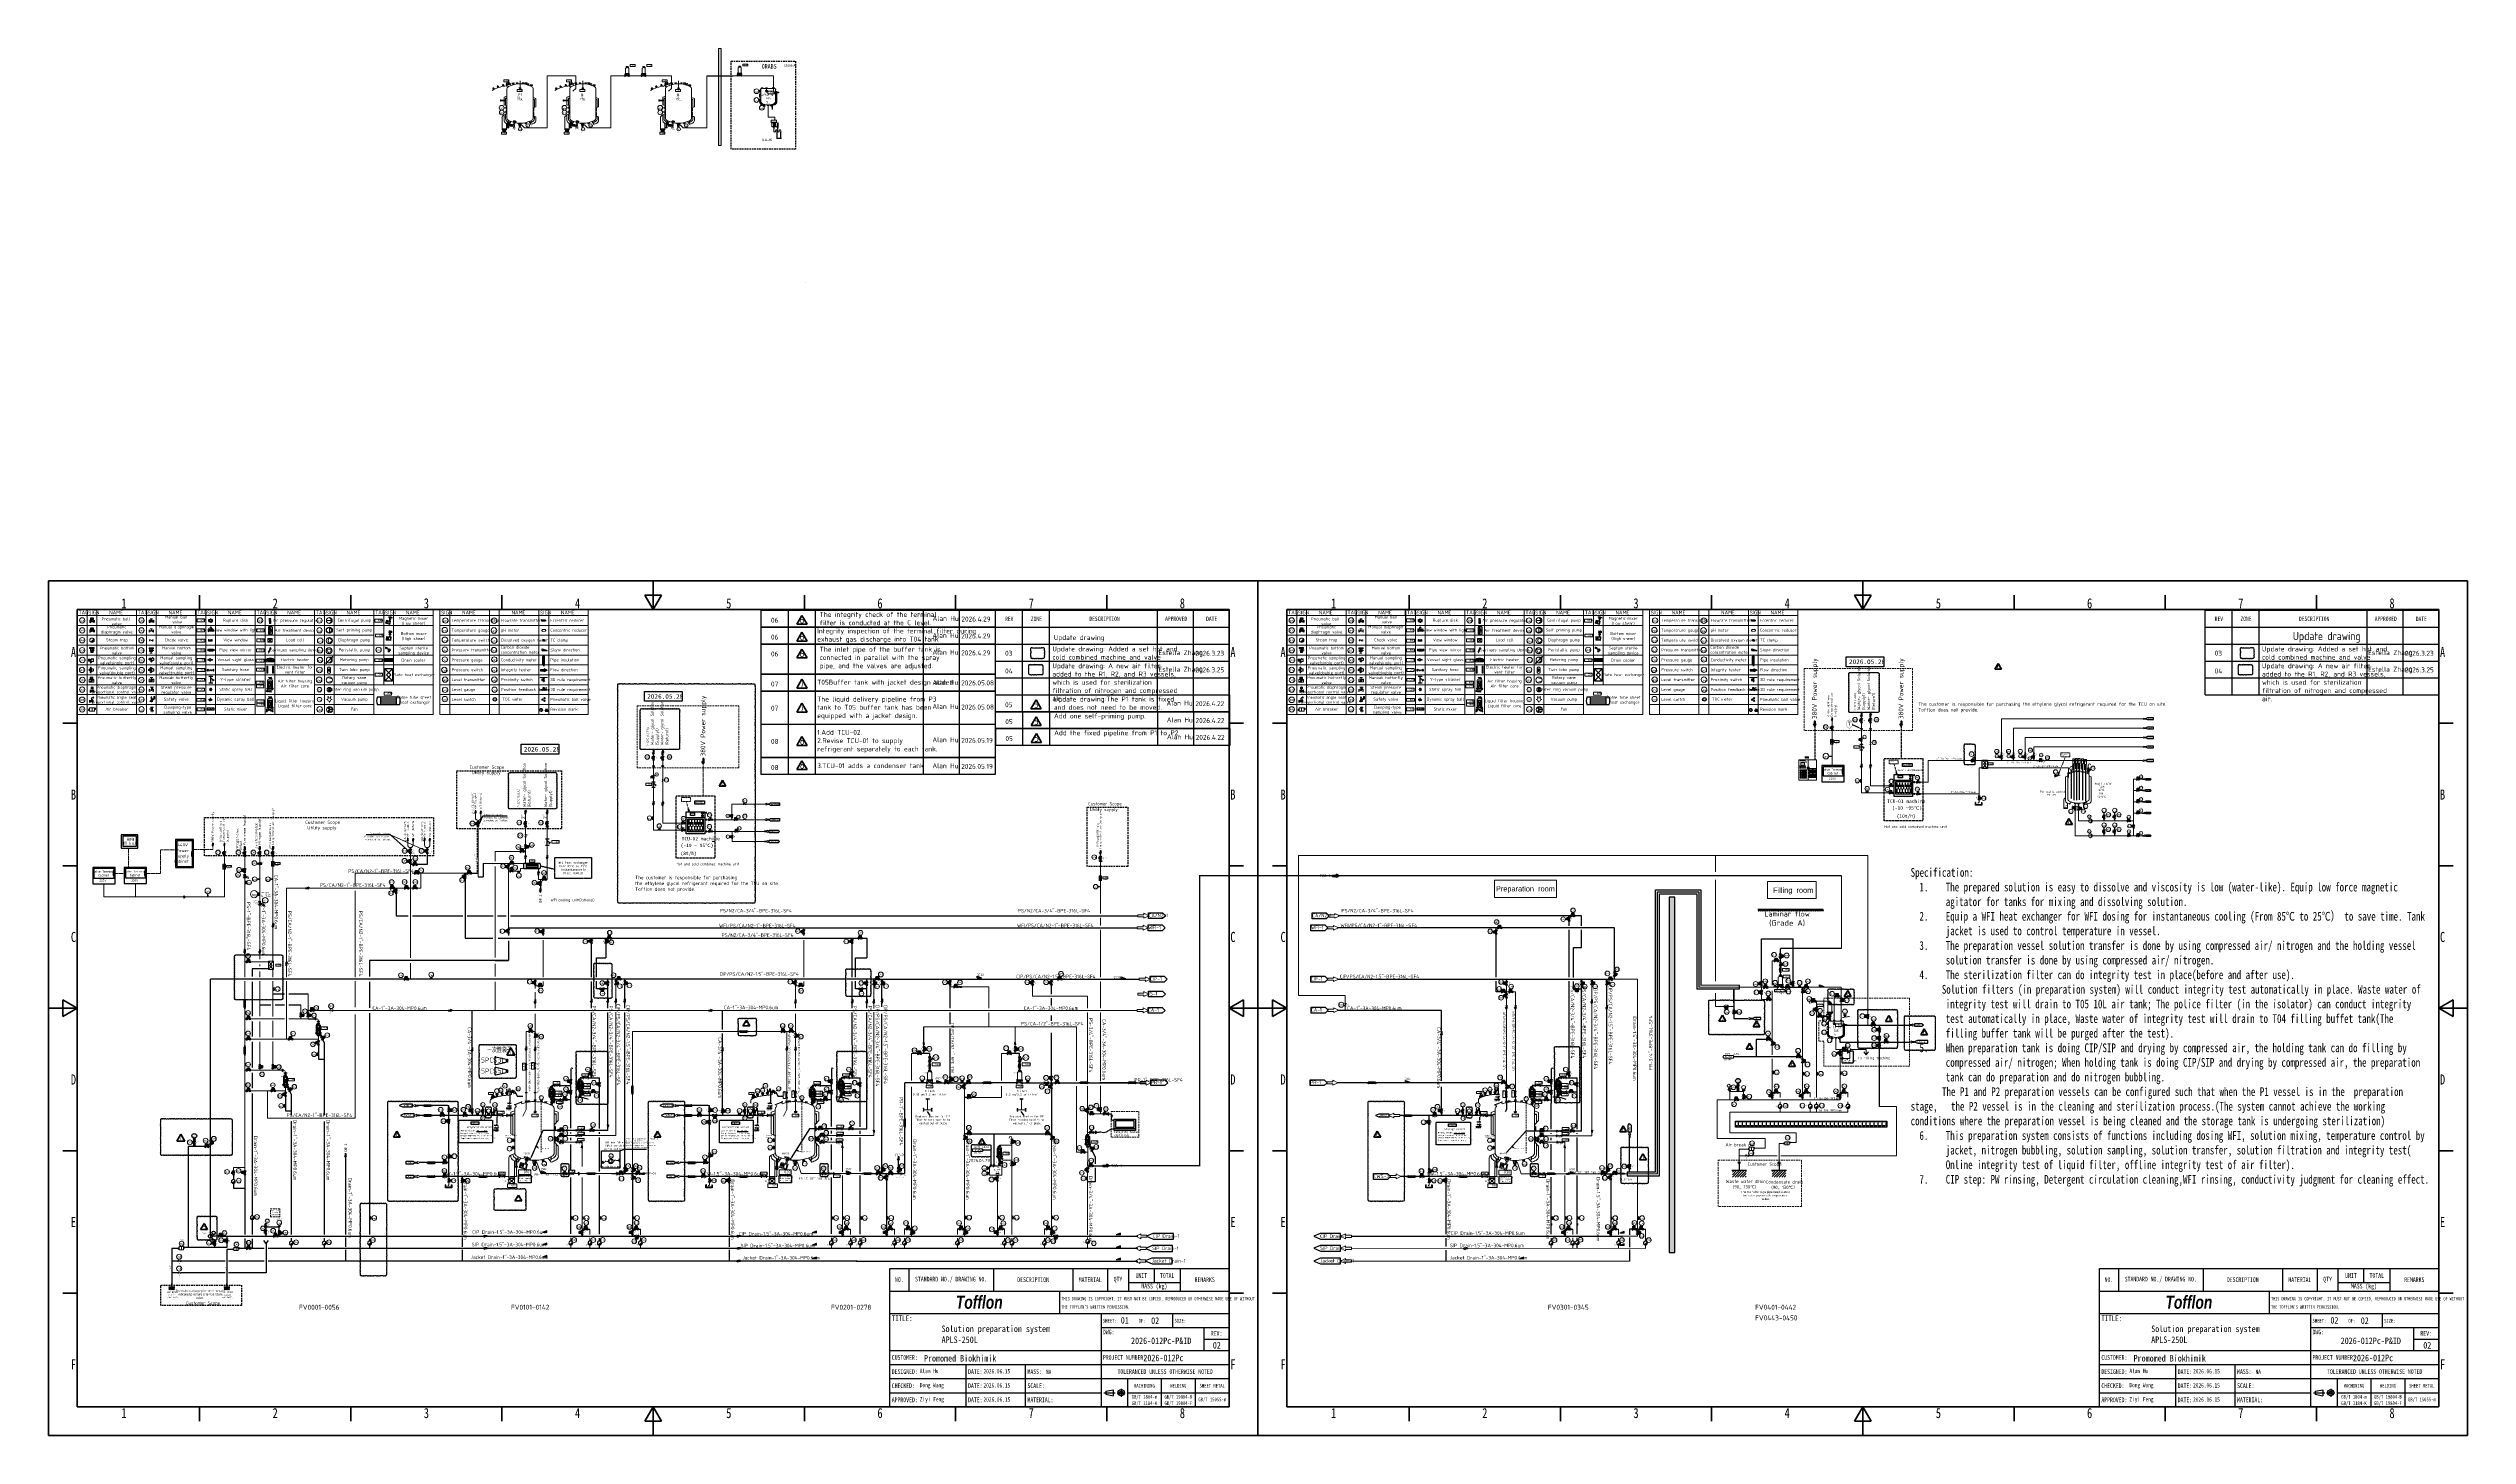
# Model space of a CAD drawing. Header units: millimetres. Extents: x -68339142 to 208, y -167 to 82456658.
# Drawn here: x -68339142 to -68320808, y 82446137 to 82456658 of the extents above.
import ezdxf
from ezdxf import colors
from ezdxf.entities.mleader import LeaderData, LeaderLine
from ezdxf.enums import TextEntityAlignment as Align
from ezdxf.math import Vec2, Vec3

# ---------------------------------------------------------------- set-up
doc = ezdxf.new("R2018")
doc.units = ezdxf.units.MM
doc.header["$MEASUREMENT"] = 0
for name, pattern in [('ACANSTGL', [0.11811, 0.07874, -0.03937]), ('ACISOTGL', [3, 2, -1]), ('AM_ISO02W050', [7.5, 6, -1.5]), ('ASVLTYPE', [0.75, 0.5, -0.25]), ('DASHED', [0.75, 0.5, -0.25]), ('HIDDEN', [9.525, 6.35, -3.175]), ('HIDDEN2', [0.1875, 0.125, -0.0625]), ('JIS_02_0.7', [1.35, 0.75, -0.6])]:
    doc.linetypes.add(name, pattern=pattern)
for name, color, linetype in [('0-辅助', 8, 'Amzigzag'), ('PDF_几何图形', 7, 'Continuous'), ('tank1', 161, 'Continuous'), ('WFI', 100, 'Continuous'), ('冷冻水出', 52, 'Continuous'), ('冷冻水进', 170, 'Continuous'), ('压缩空气', 130, 'Continuous'), ('批注和笔记', 7, 'Continuous'), ('排管', 10, 'Continuous'), ('文字', 1, 'Continuous'), ('显示层', 40, 'JIS_02_0.7'), ('機器', 7, 'Continuous'), ('纯蒸汽', 32, 'Continuous'), ('药液', 210, 'Continuous')]:
    doc.layers.add(name, color=color, linetype=linetype)
for name, color, linetype, lineweight in [('06TEXT', 7, 'Continuous', 0), ('AM_8', 1, 'Continuous', 15), ('Border (ISO)', 7, 'Continuous', 50), ('I1轮廓实线层', 7, 'Continuous', 20), ('I6文字层', 7, 'Continuous', 9), ('I8符号标注层', 3, 'Continuous', 9), ('Langurage', 7, 'Continuous', 0), ('mark', 7, 'Continuous', 0), ('Modle', 161, 'Continuous', 70), ('Symbol (ISO)', 7, 'Continuous', 25), ('TEXT', 7, 'Continuous', 0), ('Title (ISO)', 7, 'Continuous', 25), ('YD_电气部件', 150, 'Continuous', 0), ('YD_设备', 210, 'Continuous', 0), ('图层00物料管路PR', 6, 'Continuous', 15), ('图层01注射用水WFI', 3, 'Continuous', 5), ('图层04工业蒸汽IS', 11, 'Continuous', 5), ('图层09压缩空气CA', 4, 'Continuous', 15), ('图层15动态设备', 7, 'Continuous', 9), ('图层15动态设备Dynamic', 7, 'Continuous', 5), ('图层16静态设备Static', 7, 'Continuous', 5), ('图层20排放管路DR', 1, 'Continuous', 15), ('图层32注释层', 10, 'Continuous', 5), ('图层35电气部件', 151, 'Continuous', 0), ('图层5标准静态设备', 7, 'Continuous', 9), ('图框', 7, 'Continuous', 9), ('外形線', 7, 'Continuous', 9), ('标注层', 4, 'Continuous', 9), ('选型报价-BPT', 7, 'Continuous', 5)]:
    doc.layers.add(name, color=color, linetype=linetype, lineweight=lineweight)
doc.styles.add('ACGBTS', font='micross.ttf', dxfattribs={"height": 1})
doc.styles.add('GB', font='gbenor.shx', dxfattribs={"width": 0.8, "bigfont": 'gbcbig.shx'})
doc.styles.add('I(2.5)', font='simfang.ttf', dxfattribs={"width": 0.75})
doc.styles.add('I(3.5)', font='simfang.ttf', dxfattribs={"width": 0.75})
doc.styles.add('MECTXT', font='romans.shx', dxfattribs={"width": 0.8, "bigfont": 'kunlun.shx'})
doc.styles.add('ROMANS', font='ROMANS.shx')
doc.styles.add('SimHei', font='arial.ttf')
doc.styles.get("Standard").update_dxf_attribs({"font": 'gbenor.shx', "bigfont": 'gbcbig.shx'})
doc.styles.add('{18b73a54-fa43-428c-adcb-c1c7bbdf2c84}', font='')
doc.styles.add('批注和笔记', font='')
doc.styles.get('{18b73a54-fa43-428c-adcb-c1c7bbdf2c84}').set_extended_font_data('SimSun')
doc.styles.get('批注和笔记').set_extended_font_data('SimSun')
doc.linetypes.add('Amzigzag', pattern='A,0.0001,[136,genltshp.shx,S=0.04,R=0,X=0,Y=0],-11', length=11.0001)
doc.dimstyles.get("Standard").update_dxf_attribs({"dimtxt": 0.18, "dimasz": 0.18, "dimexe": 0.18, "dimexo": 0.0625, "dimgap": 0.09, "dimtad": 0, "dimtih": 1, "dimtoh": 1, "dimdec": 4, "dimzin": 0, "dimdsep": 46, "dimtxsty": 'Standard', "dimcen": 0.09, "dimadec": 0, "dimazin": 0, "dimtfac": 1, "dimtdec": 4, "dimtofl": 0, "dimtmove": 0, "dimatfit": 3, "dimfxl": 1, "dimtolj": 1, "dimtzin": 0, "dimarcsym": 0})
pattern_1 = [(45, (48.1503, 3e-06), (-1.01028, 1.01028), [])]

# ---------------------------------------------------------------- blocks, each defined once
blk = doc.blocks.new('*U303')
at = {"color": 7, "linetype": 'ByBlock', "lineweight": 9}
for p, q in [((11.1, -19.2), (-11.1, 0)), ((-11.1, 0), (-11.1, -19.2)), ((-11.1, 0), (11.1, 0)), ((11.1, 0), (-11.1, -19.2)), ((11.1, 0), (11.1, -19.2))]:
    blk.add_line(p, q, dxfattribs=at)
at = {"color": 0, "linetype": 'ByBlock', "lineweight": 9}
blk.add_line((11.1, -19.2), (-11.1, -19.2), dxfattribs=at)
at = {"color": 1, "linetype": 'ByBlock', "lineweight": 9}
blk.add_lwpolyline([(-16.6, -35.2), (21.2, -35.2), (21.2, -20.8), (-16.6, -20.8)], close=True, dxfattribs=at)
for tag, p, height, flags in [('YQJ_CODE', (-15.4, -31), 9, 2), ('YQJ_ITEMID', (12.1, -11.3), 5, 1), ('YQJ_CLASS_NAME', (12.5, -16.7), 5, 1)]:
    blk.add_attdef(tag, p, '', height=height, dxfattribs=dict(at, flags=flags))
blk.add_attdef('YQJ_NO', (-0.4, -31.2), '', height=9, dxfattribs=at)
blk = doc.blocks.new('*U267')
at = {"color": 7, "lineweight": 9}
for p, q in [((-8.4, 8), (-8.7, 7.1)), ((-8.7, 7.1), (-7.3, 5.9)), ((-6.7, 8.3), (-8.4, 8)), ((-7.3, 5.9), (-4.8, 4.9)), ((-4, 8.1), (-6.7, 8.3)), ((-4.8, 4.9), (-1.9, 4.3)), ((-1.2, 7.2), (-4, 8.1)), ((-1.9, 4.3), (0.2, 4.3)), ((0.7, 6.2), (-1.2, 7.2)), ((1.1, 8), (-0.5, 1.7)), ((2.9, 7.5), (1.1, 8)), ((2.9, 7.5), (1.1, 8)), ((2.9, 7.5), (1.3, 1.2)), ((3.4, 5.6), (2.4, 5.4)), ((6.1, 5.4), (3.4, 5.6)), ((8.9, 4.5), (6.1, 5.4)), ((11, 3.4), (9, 4.6)), ((11.6, 2.3), (11, 3.4)), ((-11.5, -22.3), (-19.7, -20)), ((-11.2, -21.3), (-19.4, -19)), ((-10.9, -20.2), (-19.1, -17.9)), ((-10.6, -19.1), (-18.8, -16.8)), ((-10.3, -18.1), (-18.5, -15.8)), ((-10, -17), (-18.2, -14.7)), ((-9.7, -15.9), (-17.9, -13.6)), ((-9.3, -14.6), (-12.4, -25.8)), ((-5.4, -12.9), (-2.4, -3.1)), ((-2.1, -13.8), (0.8, -4))]:
    blk.add_line(p, q, dxfattribs=at)
for points in [[(4.2, 0.5), (-3.5, 2.5), (-3.9, 1), (3.9, -1)], [(-19.5, -9), (2.3, -15), (-2.3, -31.4), (-24, -25.4)], [(-17.6, -12.3), (-1.1, -16.9), (-4.2, -28), (-20.7, -23.5)], [(3.6, -1.9), (-4.1, 0), (-4.8, -2.5), (2.8, -4.5)]]:
    blk.add_lwpolyline(points, close=True, dxfattribs=at)
at = {"color": 1, "linetype": 'ByBlock', "lineweight": 9}
blk.add_lwpolyline([(12.3, -32.5), (-25.5, -32.5), (-25.5, -46.9), (12.3, -46.9)], close=True, dxfattribs=at)
at = {"color": 7, "lineweight": 9}
blk.add_polyline3d([(2, 3.9, 0), (2.8, 3.2, 0), (5.3, 2.2, 0), (8.2, 1.6, 0), (10.5, 1.6, 0), (11.5, 2.3, 0)], dxfattribs=at)
at = {"color": 1, "linetype": 'ByBlock', "lineweight": 9}
for tag, p, height, flags in [('YQJ_CODE', (-23.9, -42.9), 9, 2), ('YQJ_ITEMID', (39, -5.2), 5, 1), ('输入信号类型1', (39.8, -32.9), 5, 1), ('输入信号类型2', (39.8, -38.7), 5, 1), ('输出信号类型2', (39.9, -27.1), 5, 1), ('输出信号类型1', (40, -21.8), 5, 1)]:
    blk.add_attdef(tag, p, '', height=height, dxfattribs=dict(at, flags=flags))
for tag, p, height in [('YQJ_NO', (-9.9, -43), 9), ('频率', (-3.7, -45.7), 6.3), ('电压', (-3.7, -38.4), 6.3)]:
    blk.add_attdef(tag, p, '', height=height, dxfattribs=at)
at = {"color": 1, "linetype": 'ByBlock', "lineweight": 9, "flags": 1}
for tag, p, p2 in [('YQJ_CLASS_NAME', (39.2, -11), (87.7, -11)), ('品牌', (40.3, -16.7), (47.3, -16.7))]:
    blk.add_attdef(tag, text='', height=1, dxfattribs=at).set_placement(p, p2, align=Align.ALIGNED)
blk = doc.blocks.new('*U99')
at = {"color": 0, "linetype": 'ByBlock', "lineweight": 9}
for p, q in [((9, -2), (-14, -2)), ((-9, -18), (-9, -4)), ((-9, -4), (3, -4)), ((-9, -18), (6, -18)), ((-7, -25), (-7, -20)), ((-7, -20), (4, -20)), ((-7, -23), (4, -23)), ((-7, -25), (4, -25)), ((-1, -20), (-1, -15)), ((3, -7), (3, -4)), ((6, -7), (3, -7)), ((4, -25), (4, -20)), ((6, -18), (6, -7)), ((12, -12), (6, -12))]:
    blk.add_line(p, q, dxfattribs=at)
for points in [[(9, 0), (-14, 0), (-14, -4), (9, -4)], [(-1, -8), (3, -15), (-5, -15)]]:
    blk.add_lwpolyline(points, close=True, dxfattribs=at)
at = {"color": 1, "linetype": 'ByBlock', "lineweight": 9}
blk.add_circle((-2, -43), 13.5, dxfattribs=at)
for tag, p, height in [('尺寸', (-17, -17), 6.3), ('YQJ_NO', (-12, -49), 9)]:
    blk.add_attdef(tag, p, '', height=height, dxfattribs=at)
for tag, p, height, flags in [('YQJ_CODE', (-9, -41), 9, 2), ('YQJ_ITEMID', (12, -9), 5, 1), ('YQJ_CLASS_NAME', (12, -15), 5, 1), ('供电电源', (13, -26), 5, 1), ('品牌', (14, -21), 5, 1), ('控制方式', (14, -33), 5, 1), ('输出信号类型1', (14, -39), 5, 1), ('输出信号类型2', (14, -46), 5, 1)]:
    blk.add_attdef(tag, p, '', height=height, dxfattribs=dict(at, flags=flags))
blk = doc.blocks.new('*U69')
at = {"color": 1, "linetype": 'ByBlock', "lineweight": 9}
blk.add_circle((14, 0), 13.5, dxfattribs=at)
at = {"color": 1, "linetype": 'ByBlock', "lineweight": 13}
blk.add_attdef('YQJ_NO', (4, -8), '', height=9, dxfattribs=at)
at = {"color": 1, "linetype": 'ByBlock', "lineweight": 13, "flags": 2}
blk.add_attdef('YQJ_CODE', (7, 0), '', height=9, dxfattribs=at)
at = {"color": 1, "linetype": 'ByBlock', "lineweight": 9, "flags": 1}
for tag, p in [('YQJ_ITEMID', (24, 8)), ('YQJ_CLASS_NAME', (24, 4)), ('品牌', (25, -1)), ('供电电源', (25, -5)), ('控制方式', (25, -10)), ('量程上限', (25, -15)), ('量程下限', (25, -20)), ('输入信号类型1', (25, -25)), ('输入信号类型2', (24, -30))]:
    blk.add_attdef(tag, p, '', height=5, dxfattribs=at)
at = {"color": 1, "linetype": 'ByBlock', "lineweight": 9}
blk.add_attdef('尺寸', (-12, -21), '', height=6.3, dxfattribs=at)
blk = doc.blocks.new('*U94')
at = {"color": 7, "linetype": 'ByBlock', "lineweight": 9}
for p, q in [((0, 14), (-5, 6)), ((-5, 6), (5, 6)), ((-5, 6), (5, 6)), ((5, 4), (-5, 4)), ((-5, 4), (5, 4)), ((-2, 27), (2, 23)), ((-2, 25), (2, 20)), ((-2, 22), (2, 17)), ((0, 14), (0, 29)), ((0, 14), (8, 19)), ((8, 9), (0, 14)), ((5, 6), (0, 14)), ((0, 4), (0, 0)), ((8, 19), (8, 9)), ((8, 14), (12, 14)), ((12, 14), (12, 29)), ((12, 29), (18, 29)), ((18, 29), (18, 16))]:
    blk.add_line(p, q, dxfattribs=at)
at = {"color": 1, "linetype": 'ByBlock', "lineweight": 9}
blk.add_circle((7, 47), 13.5, dxfattribs=at)
at = {"color": 7, "linetype": 'ByBlock', "lineweight": 9}
for centre, start, end in [((-5, 5), 90, 270), ((5, 5), 270, 90)]:
    blk.add_arc(centre, 1.91, start, end, dxfattribs=at)
at = {"color": 1, "linetype": 'ByBlock', "lineweight": 9}
for tag, p, height in [('YQJ_NO', (-2, 41), 9), ('尺寸', (-4, -23), 6.3)]:
    blk.add_attdef(tag, p, '', height=height, dxfattribs=at)
for tag, p, height, flags in [('YQJ_CODE', (-2, 50), 9, 2), ('YQJ_ITEMID', (12, -9), 5, 1), ('YQJ_CLASS_NAME', (12, -15), 5, 1), ('供电电源', (13, -26), 5, 1), ('品牌', (14, -21), 5, 1), ('控制方式', (14, -33), 5, 1), ('输出信号类型1', (14, -39), 5, 1), ('输出信号类型2', (14, -46), 5, 1)]:
    blk.add_attdef(tag, p, '', height=height, dxfattribs=dict(at, flags=flags))
blk = doc.blocks.new('*U273')
at = {"color": 0}
for p, q in [((3, 0), (0, 0)), ((3, -4), (3, 4)), ((5, -4), (5, 4)), ((5, 0), (8, 0)), ((32, -4), (32, 4)), ((33, -4), (33, 4)), ((32, 0), (28, 0)), ((33, 0), (36, 0))]:
    blk.add_line(p, q, dxfattribs=at)
at = {"color": 1, "linetype": 'ByBlock', "lineweight": 9}
blk.add_lwpolyline([(43, 9), (5, 9), (5, 23), (43, 23)], close=True, dxfattribs=at)
at = {"color": 0}
for centre, radius, start, end in [((4, 2), 2.34, 46.4792, 135.7809), ((10, -1), 2.19, 22.6199, 157.3801), ((18, -1), 2.19, 22.6199, 157.3801), ((26, -1), 2.19, 22.6199, 157.3801), ((32, 2), 2.34, 46.4792, 135.7809), ((4, -2), 2.34, 224.2191, 313.5208), ((14, 1), 2.19, 202.6199, 337.3801), ((22, 1), 2.19, 202.6199, 337.3801), ((32, -2), 2.34, 224.2191, 313.5208)]:
    blk.add_arc(centre, radius, start, end, dxfattribs=at)
at = {"color": 1, "linetype": 'ByBlock', "lineweight": 9}
for tag, p, height, flags in [('YQJ_CODE', (5, 12), 9, 2), ('YQJ_ITEMID', (28, -18), 5, 1), ('YQJ_CLASS_NAME', (28, -24), 5, 1)]:
    blk.add_attdef(tag, p, '', height=height, dxfattribs=dict(at, flags=flags))
for tag, p, height in [('YQJ_NO', (22, 12), 9), ('尺寸', (15, -11), 6.3)]:
    blk.add_attdef(tag, p, '', height=height, dxfattribs=at)
blk = doc.blocks.new('*U302')
at = {"color": 0}
for p, q in [((3, 0), (0, 0)), ((3, -4), (3, 4)), ((5, -4), (5, 4)), ((5, 0), (8, 0)), ((32, -4), (32, 4)), ((33, -4), (33, 4)), ((32, 0), (28, 0)), ((33, 0), (36, 0))]:
    blk.add_line(p, q, dxfattribs=at)
at = {"color": 1, "linetype": 'ByBlock', "lineweight": 9}
blk.add_lwpolyline([(37, 9), (-1, 9), (-1, 24), (37, 24)], close=True, dxfattribs=at)
at = {"color": 0}
for centre, radius, start, end in [((4, 2), 2.34, 46.4792, 135.7809), ((10, -1), 2.19, 22.6199, 157.3801), ((18, -1), 2.19, 22.6199, 157.3801), ((26, -1), 2.19, 22.6199, 157.3801), ((32, 2), 2.34, 46.4792, 135.7809), ((4, -2), 2.34, 224.2191, 313.5208), ((14, 1), 2.19, 202.6199, 337.3801), ((22, 1), 2.19, 202.6199, 337.3801), ((32, -2), 2.34, 224.2191, 313.5208)]:
    blk.add_arc(centre, radius, start, end, dxfattribs=at)
at = {"color": 1, "linetype": 'ByBlock', "lineweight": 9}
for tag, p, height, flags in [('YQJ_CODE', (0, 13), 9, 2), ('YQJ_ITEMID', (28, -18), 5, 1), ('YQJ_CLASS_NAME', (28, -24), 5, 1)]:
    blk.add_attdef(tag, p, '', height=height, dxfattribs=dict(at, flags=flags))
for tag, p, height in [('尺寸', (13, 3), 6.3), ('YQJ_NO', (16, 13), 9)]:
    blk.add_attdef(tag, p, '', height=height, dxfattribs=at)
blk = doc.blocks.new('*U426')
at = {"color": 0}
for p, q in [((6, 11), (-6, 11)), ((-6, 11), (-2, 3)), ((2, 3), (6, 11)), ((4, 0), (13, 0)), ((8, -6), (8, 6)), ((8, 6), (17, 6)), ((13, 6), (13, -6)), ((17, 6), (17, -6)), ((-6, -11), (-2, -3)), ((6, -11), (-6, -11)), ((2, -3), (6, -11))]:
    blk.add_line(p, q, dxfattribs=at)
blk.add_lwpolyline([(8, -6), (8, -6), (17, -6), (17, -6)], close=True, dxfattribs=at)
blk.add_circle((0, 0), 3.52, dxfattribs=at)
at = {"color": 1, "linetype": 'ByBlock', "lineweight": 9}
blk.add_circle((31, -2), 13.5, dxfattribs=at)
for tag, p, height in [('尺寸', (-13, -3), 6.3), ('YQJ_NO', (22, -8), 9)]:
    blk.add_attdef(tag, p, '', height=height, dxfattribs=at)
for tag, p, height, flags in [('YQJ_CODE', (24, 0), 9, 2), ('YQJ_ITEMID', (12, -9), 5, 1), ('YQJ_CLASS_NAME', (12, -15), 5, 1), ('供电电源', (13, -26), 5, 1), ('品牌', (14, -21), 5, 1), ('控制方式', (14, -33), 5, 1), ('输出信号类型1', (14, -39), 5, 1), ('输出信号类型2', (14, -46), 5, 1)]:
    blk.add_attdef(tag, p, '', height=height, dxfattribs=dict(at, flags=flags))
blk = doc.blocks.new('*U40')
at = {"color": 0}
for p, q in [((5, 7), (-5, 7)), ((5, 5), (-5, 5)), ((0, 7), (0, 12)), ((0, 5), (0, 0))]:
    blk.add_line(p, q, dxfattribs=at)
for centre, start, end in [((-3, 6), 136.4792, 225.7809), ((3, 6), 314.2191, 43.5208)]:
    blk.add_arc(centre, 3.47, start, end, dxfattribs=at)
blk = doc.blocks.new('*U98')
at = {"color": 0}
for p, q in [((-17, -6), (-17, 6)), ((-13, -6), (-13, 6)), ((-8, 6), (-8, -6)), ((-6, 11), (6, 11)), ((-2, 3), (-6, 11)), ((6, 11), (2, 3)), ((-8, -6), (-17, -6)), ((-4, 0), (-13, 0)), ((-2, -3), (-6, -11)), ((-6, -11), (6, -11)), ((6, -11), (2, -3))]:
    blk.add_line(p, q, dxfattribs=at)
blk.add_lwpolyline([(-8, 6), (-8, 6), (-17, 6), (-17, 6)], close=True, dxfattribs=at)
at = {"color": 1, "linetype": 'ByBlock', "lineweight": 9}
blk.add_circle((-23, 23), 13.5, dxfattribs=at)
at = {"color": 0}
blk.add_circle((0, 0), 3.52, dxfattribs=at)
at = {"color": 1, "linetype": 'ByBlock', "lineweight": 9}
for tag, p, height in [('YQJ_NO', (-33, 18), 9), ('尺寸', (4, -3), 6.3)]:
    blk.add_attdef(tag, p, '', height=height, dxfattribs=at)
for tag, p, height, flags in [('YQJ_CODE', (-30, 26), 9, 2), ('YQJ_ITEMID', (12, -9), 5, 1), ('YQJ_CLASS_NAME', (12, -15), 5, 1), ('供电电源', (13, -26), 5, 1), ('品牌', (14, -21), 5, 1), ('控制方式', (14, -33), 5, 1), ('输出信号类型1', (14, -39), 5, 1), ('输出信号类型2', (14, -46), 5, 1)]:
    blk.add_attdef(tag, p, '', height=height, dxfattribs=dict(at, flags=flags))
blk = doc.blocks.new('*U306')
at = {"color": 0}
for p, q in [((6, 11), (-6, 11)), ((-6, 11), (0, 0)), ((-6, -11), (0, 0)), ((0, 0), (6, 11)), ((0, 0), (6, -11)), ((7, -6), (7, 6)), ((7, 6), (15, 6)), ((11, -6), (11, 6)), ((11, 6), (11, -6)), ((15, 6), (15, -6)), ((6, -11), (-6, -11)), ((3, 0), (11, 0))]:
    blk.add_line(p, q, dxfattribs=at)
blk.add_lwpolyline([(7, -6), (7, -6), (15, -6), (15, -6)], close=True, dxfattribs=at)
at = {"color": 1, "linetype": 'ByBlock', "lineweight": 9}
blk.add_circle((47, -30), 13.5, dxfattribs=at)
at = {"color": 0}
blk.add_arc((-3, 0), 5.62, 323.1301, 36.8699, dxfattribs=at)
at = {"color": 1, "linetype": 'ByBlock', "lineweight": 9}
for tag, p, height in [('尺寸', (-9, -3), 6.3), ('YQJ_NO', (37, -36), 9)]:
    blk.add_attdef(tag, p, '', height=height, dxfattribs=at)
for tag, p, height, flags in [('YQJ_ITEMID', (12, -9), 5, 1), ('YQJ_CLASS_NAME', (12, -15), 5, 1), ('供电电源', (13, -26), 5, 1), ('品牌', (14, -21), 5, 1), ('控制方式', (14, -33), 5, 1), ('输出信号类型1', (14, -39), 5, 1), ('输出信号类型2', (14, -46), 5, 1), ('YQJ_CODE', (40, -28), 9, 2)]:
    blk.add_attdef(tag, p, '', height=height, dxfattribs=dict(at, flags=flags))
blk = doc.blocks.new('*U257')
at = {"color": 7, "lineweight": 9}
for p, q in [((-14, -56), (14, -56)), ((14, -59), (-14, -59)), ((-12, -56), (-12, -13)), ((-12, -61), (-12, -59)), ((-10, -5), (-9, -4)), ((-10, -5), (-10, -6)), ((-10, -5), (-2, -5)), ((-10, -6), (-9, -7)), ((-10, -6), (-2, -6)), ((-2, -4), (-9, -4)), ((-8, -7), (-9, -4)), ((-2, -7), (-9, -7)), ((-8, -7), (-7, -4)), ((-7, -4), (-6, -7)), ((-6, -7), (-5, -4)), ((-5, 0), (5, 0)), ((-5, -2), (-2, -2)), ((-4, -7), (-5, -4)), ((-2, -71), (-5, -71)), ((5, -73), (-5, -73)), ((-4, -7), (-3, -4)), ((-4, -9), (-2, -9)), ((-2, -65), (-4, -65)), ((-2, -7), (-3, -4)), ((-2, -9), (-2, -2)), ((-2, -65), (-2, -71)), ((2, -2), (2, -9)), ((2, -2), (5, -2)), ((2, -9), (4, -9)), ((2, -71), (2, -65)), ((4, -65), (2, -65)), ((5, -71), (2, -71)), ((13, -70), (10, -64)), ((12, -13), (12, -56)), ((12, -61), (12, -59)), ((16, -69), (12, -61)), ((18, -70), (12, -72)), ((13, -70), (12, -70)), ((17, -68), (16, -69))]:
    blk.add_line(p, q, dxfattribs=at)
at = {"color": 1, "linetype": 'ByBlock', "lineweight": 9}
blk.add_lwpolyline([(58, -41), (20, -41), (20, -27), (58, -27)], close=True, dxfattribs=at)
at = {"color": 7, "lineweight": 9}
for centre, radius, start, end in [((-5, -1), 1.9, 90, 270), ((5, -1), 1.9, 270, 90), ((-13, -57), 3.26, 90, 270), ((-5, -17), 8.72, 87.2625, 149.525), ((-5, -57), 8.72, 210.475, 272.7375), ((-5, -72), 1.9, 90, 270), ((5, -17), 8.72, 30.4752, 92.7375), ((5, -57), 8.72, 267.2625, 329.525), ((5, -72), 1.9, 270, 90), ((12, -71), 1.59, 111.0569, 291.0569), ((14, -57), 3.26, 270, 90), ((17, -69), 1.59, 291.0569, 111.0569)]:
    blk.add_arc(centre, radius, start, end, dxfattribs=at)
at = {"color": 1, "linetype": 'ByBlock', "lineweight": 9}
for tag, p, height in [('尺寸', (-27, -12), 6.3), ('YQJ_NO', (35, -37), 9)]:
    blk.add_attdef(tag, p, '', height=height, dxfattribs=at)
for tag, p, height, flags in [('YQJ_ITEMID', (12, -15), 5, 1), ('YQJ_CLASS_NAME', (13, -20), 5, 1), ('YQJ_CODE', (21, -37), 9, 2)]:
    blk.add_attdef(tag, p, '', height=height, dxfattribs=dict(at, flags=flags))
blk = doc.blocks.new('*U97')
at = {"color": 7, "lineweight": 9}
for p, q in [((0, 18), (-5, 18)), ((-5, 18), (-5, -18)), ((-5, 15), (0, 15)), ((-5, 11), (0, 11)), ((-5, 7), (0, 7)), ((-5, 3), (0, 3)), ((-3, -18), (-3, 18)), ((0, 18), (0, -18)), ((24, 18), (29, 18)), ((24, 18), (24, -18)), ((24, 15), (29, 15)), ((24, 11), (29, 11)), ((24, 7), (29, 7)), ((24, 3), (29, 3)), ((28, -18), (28, 18)), ((29, 18), (29, -18)), ((-5, -1), (0, -1)), ((-5, -5), (0, -5)), ((-5, -9), (0, -9)), ((-5, -13), (0, -13)), ((-5, -17), (0, -17)), ((-5, -18), (0, -18)), ((24, -1), (29, -1)), ((24, -5), (29, -5)), ((24, -9), (29, -9)), ((24, -13), (29, -13)), ((24, -17), (29, -17)), ((29, -18), (24, -18))]:
    blk.add_line(p, q, dxfattribs=at)
at = {"color": 1, "linetype": 'ByBlock', "lineweight": 9}
blk.add_lwpolyline([(70, -23), (32, -23), (32, -9), (70, -9)], close=True, dxfattribs=at)
for tag, p, height, flags in [('YQJ_ITEMID', (12, -15), 5, 1), ('YQJ_CLASS_NAME', (13, -20), 5, 1), ('YQJ_CODE', (34, -20), 9, 2)]:
    blk.add_attdef(tag, p, '', height=height, dxfattribs=dict(at, flags=flags))
for tag, p, height in [('尺寸', (32, -12), 6.3), ('YQJ_NO', (47, -19), 9)]:
    blk.add_attdef(tag, p, '', height=height, dxfattribs=at)
blk = doc.blocks.new('*U279')
at = {"color": 0}
for p, q in [((3, 0), (0, 0)), ((3, -4), (3, 4)), ((5, -4), (5, 4)), ((5, 0), (8, 0)), ((32, -4), (32, 4)), ((33, -4), (33, 4)), ((32, 0), (28, 0)), ((33, 0), (36, 0))]:
    blk.add_line(p, q, dxfattribs=at)
at = {"color": 1, "linetype": 'ByBlock', "lineweight": 9}
blk.add_lwpolyline([(33, 8), (-5, 8), (-5, 22), (33, 22)], close=True, dxfattribs=at)
at = {"color": 0}
for centre, radius, start, end in [((4, 2), 2.34, 46.4792, 135.7809), ((10, -1), 2.19, 22.6199, 157.3801), ((18, -1), 2.19, 22.6199, 157.3801), ((26, -1), 2.19, 22.6199, 157.3801), ((32, 2), 2.34, 46.4792, 135.7809), ((4, -2), 2.34, 224.2191, 313.5208), ((14, 1), 2.19, 202.6199, 337.3801), ((22, 1), 2.19, 202.6199, 337.3801), ((32, -2), 2.34, 224.2191, 313.5208)]:
    blk.add_arc(centre, radius, start, end, dxfattribs=at)
at = {"color": 1, "linetype": 'ByBlock', "lineweight": 9}
for tag, p, height, flags in [('YQJ_CODE', (-5, 11), 9, 2), ('YQJ_ITEMID', (28, -18), 5, 1), ('YQJ_CLASS_NAME', (28, -24), 5, 1)]:
    blk.add_attdef(tag, p, '', height=height, dxfattribs=dict(at, flags=flags))
for tag, p, height in [('YQJ_NO', (12, 11), 9), ('尺寸', (16, -7), 6.3)]:
    blk.add_attdef(tag, p, '', height=height, dxfattribs=at)
blk = doc.blocks.new('*U305')
at = {"color": 0}
for p, q in [((3, 0), (0, 0)), ((3, -4), (3, 4)), ((5, -4), (5, 4)), ((5, 0), (8, 0)), ((32, -4), (32, 4)), ((33, -4), (33, 4)), ((32, 0), (28, 0)), ((33, 0), (36, 0))]:
    blk.add_line(p, q, dxfattribs=at)
at = {"color": 1, "linetype": 'ByBlock', "lineweight": 9}
blk.add_lwpolyline([(49, -22), (11, -22), (11, -8), (49, -8)], close=True, dxfattribs=at)
at = {"color": 0}
for centre, radius, start, end in [((4, 2), 2.34, 46.4792, 135.7809), ((10, -1), 2.19, 22.6199, 157.3801), ((18, -1), 2.19, 22.6199, 157.3801), ((26, -1), 2.19, 22.6199, 157.3801), ((32, 2), 2.34, 46.4792, 135.7809), ((4, -2), 2.34, 224.2191, 313.5208), ((14, 1), 2.19, 202.6199, 337.3801), ((22, 1), 2.19, 202.6199, 337.3801), ((32, -2), 2.34, 224.2191, 313.5208)]:
    blk.add_arc(centre, radius, start, end, dxfattribs=at)
at = {"color": 1, "linetype": 'ByBlock', "lineweight": 9}
for tag, p, height in [('尺寸', (13, -7), 6.3), ('YQJ_NO', (28, -18), 9)]:
    blk.add_attdef(tag, p, '', height=height, dxfattribs=at)
for tag, p, height, flags in [('YQJ_CODE', (12, -18), 9, 2), ('YQJ_ITEMID', (28, -18), 5, 1), ('YQJ_CLASS_NAME', (28, -24), 5, 1)]:
    blk.add_attdef(tag, p, '', height=height, dxfattribs=dict(at, flags=flags))
blk = doc.blocks.new('卫生卡箍')
at = {"color": 0}
for p, q in [((5, 0), (0, 0)), ((5, -5), (5, 5)), ((7, -5), (7, 5)), ((7, 0), (12, 0))]:
    blk.add_line(p, q, dxfattribs=at)
for centre, start, end in [((6, 3), 46.4792, 135.7809), ((6, -3), 224.2191, 313.5208)]:
    blk.add_arc(centre, 3.47, start, end, dxfattribs=at)
blk = doc.blocks.new('*U407')
at = {"color": 0}
for p, q in [((3, 0), (0, 0)), ((3, -4), (3, 4)), ((5, -4), (5, 4)), ((5, 0), (8, 0)), ((32, -4), (32, 4)), ((33, -4), (33, 4)), ((32, 0), (28, 0)), ((33, 0), (36, 0))]:
    blk.add_line(p, q, dxfattribs=at)
at = {"color": 1, "linetype": 'ByBlock', "lineweight": 9}
blk.add_lwpolyline([(41, 5), (4, 5), (4, 20), (41, 20)], close=True, dxfattribs=at)
at = {"color": 0}
for centre, radius, start, end in [((4, 2), 2.34, 46.4792, 135.7809), ((10, -1), 2.19, 22.6199, 157.3801), ((18, -1), 2.19, 22.6199, 157.3801), ((26, -1), 2.19, 22.6199, 157.3801), ((32, 2), 2.34, 46.4792, 135.7809), ((4, -2), 2.34, 224.2191, 313.5208), ((14, 1), 2.19, 202.6199, 337.3801), ((22, 1), 2.19, 202.6199, 337.3801), ((32, -2), 2.34, 224.2191, 313.5208)]:
    blk.add_arc(centre, radius, start, end, dxfattribs=at)
at = {"color": 1, "linetype": 'ByBlock', "lineweight": 9}
for tag, p, height, flags in [('YQJ_CODE', (4, 9), 9, 2), ('YQJ_ITEMID', (28, -18), 5, 1), ('YQJ_CLASS_NAME', (28, -24), 5, 1)]:
    blk.add_attdef(tag, p, '', height=height, dxfattribs=dict(at, flags=flags))
for tag, p, height in [('YQJ_NO', (20, 9), 9), ('尺寸', (14, -10), 6.3)]:
    blk.add_attdef(tag, p, '', height=height, dxfattribs=at)
blk = doc.blocks.new('*U286')
at = {"color": 0}
for p, q in [((6, 11), (-6, 11)), ((-6, 11), (0, 0)), ((-6, -11), (0, 0)), ((0, 0), (6, 11)), ((0, 0), (6, -11)), ((7, -6), (7, 6)), ((7, 6), (15, 6)), ((11, -6), (11, 6)), ((11, 6), (11, -6)), ((15, 6), (15, -6)), ((6, -11), (-6, -11)), ((3, 0), (11, 0))]:
    blk.add_line(p, q, dxfattribs=at)
blk.add_lwpolyline([(7, -6), (7, -6), (15, -6), (15, -6)], close=True, dxfattribs=at)
at = {"color": 1, "linetype": 'ByBlock', "lineweight": 9}
blk.add_circle((36, -7), 13.5, dxfattribs=at)
at = {"color": 0}
blk.add_arc((-3, 0), 5.62, 323.1301, 36.8699, dxfattribs=at)
at = {"color": 1, "linetype": 'ByBlock', "lineweight": 9}
for tag, p, height in [('尺寸', (-14, -3), 6.3), ('YQJ_NO', (26, -13), 9)]:
    blk.add_attdef(tag, p, '', height=height, dxfattribs=at)
for tag, p, height, flags in [('YQJ_CODE', (28, -5), 9, 2), ('YQJ_ITEMID', (12, -9), 5, 1), ('YQJ_CLASS_NAME', (12, -15), 5, 1), ('供电电源', (13, -26), 5, 1), ('品牌', (14, -21), 5, 1), ('控制方式', (14, -33), 5, 1), ('输出信号类型1', (14, -39), 5, 1), ('输出信号类型2', (14, -46), 5, 1)]:
    blk.add_attdef(tag, p, '', height=height, dxfattribs=dict(at, flags=flags))
blk = doc.blocks.new('*U43')
h = blk.add_hatch(color=256)
h.dxf.hatch_style = 1
h.paths.add_polyline_path([(5.625, 11.25), (-5.625, 11.25), (0, 0)])
at = {"color": 0}
for p, q in [((5.625, 11.25), (-5.625, 11.25)), ((-5.625, 11.25), (0, 0)), ((0, 0), (5.625, 11.25))]:
    blk.add_line(p, q, dxfattribs=at)
blk = doc.blocks.new('*U572')
at = {"color": 0}
for p, q in [((0, 0), (-15, 0)), ((-7, -3), (-7, 3))]:
    blk.add_line(p, q, dxfattribs=at)
blk = doc.blocks.new('*U250')
h = blk.add_hatch(color=256)
h.dxf.hatch_style = 1
h.paths.add_polyline_path([(11, -6), (11, 6), (0, 0)])
at = {"color": 0}
for p, q in [((11, 6), (0, 0)), ((0, 0), (11, -6)), ((11, -6), (11, 6))]:
    blk.add_line(p, q, dxfattribs=at)
blk = doc.blocks.new('*U38')
h = blk.add_hatch(color=256)
h.dxf.hatch_style = 1
h.paths.add_polyline_path([(11.25, -5.625), (11.25, 5.625), (0, 0)])
at = {"color": 0}
for p, q in [((11.25, 5.625), (0, 0)), ((0, 0), (11.25, -5.625)), ((11.25, -5.625), (11.25, 5.625))]:
    blk.add_line(p, q, dxfattribs=at)
blk = doc.blocks.new('*U36')
at = {"color": 0}
for p, q in [((-7, 0), (-12, 0)), ((-7, 5), (-7, -5)), ((-5, 5), (-5, -5)), ((-5, 0), (0, 0))]:
    blk.add_line(p, q, dxfattribs=at)
for centre, start, end in [((-6, 3), 44.2191, 133.5208), ((-6, -3), 226.4792, 315.7809)]:
    blk.add_arc(centre, 3.47, start, end, dxfattribs=at)
blk = doc.blocks.new('KGJK')
at = {"layer": 'AM_8'}
blk.add_hatch(color=256, dxfattribs=at).paths.add_polyline_path([(5848.8, -1050.6), (5848.8, -1052.3), (5853.9, -1052.3), (5853.9, -1053.6), (5858.1, -1051.5), (5853.9, -1049.4), (5853.9, -1050.6)])
at = {"layer": '文字'}
for p, q in [((5848.8, -1050.6), (5848.8, -1052.3)), ((5848.8, -1050.6), (5853.9, -1050.6)), ((5848.8, -1052.3), (5853.9, -1052.3)), ((5858.1, -1051.5), (5853.9, -1049.4)), ((5853.9, -1049.4), (5853.9, -1050.6)), ((5858.1, -1051.5), (5853.9, -1053.6)), ((5853.9, -1052.3), (5853.9, -1053.6))]:
    blk.add_line(p, q, dxfattribs=at)
blk = doc.blocks.new('*U256')
at = {"color": 7, "lineweight": 9}
for p, q in [((-14, -56), (14, -56)), ((14, -59), (-14, -59)), ((-12, -56), (-12, -13)), ((-12, -61), (-12, -59)), ((-10, -5), (-9, -4)), ((-10, -5), (-10, -6)), ((-10, -5), (-2, -5)), ((-10, -6), (-9, -7)), ((-10, -6), (-2, -6)), ((-2, -4), (-9, -4)), ((-8, -7), (-9, -4)), ((-2, -7), (-9, -7)), ((-8, -7), (-7, -4)), ((-7, -4), (-6, -7)), ((-6, -7), (-5, -4)), ((-5, 0), (5, 0)), ((-5, -2), (-2, -2)), ((-4, -7), (-5, -4)), ((-2, -71), (-5, -71)), ((5, -73), (-5, -73)), ((-4, -7), (-3, -4)), ((-4, -9), (-2, -9)), ((-2, -65), (-4, -65)), ((-2, -7), (-3, -4)), ((-2, -9), (-2, -2)), ((-2, -65), (-2, -71)), ((2, -2), (2, -9)), ((2, -2), (5, -2)), ((2, -9), (4, -9)), ((2, -71), (2, -65)), ((4, -65), (2, -65)), ((5, -71), (2, -71)), ((13, -70), (10, -64)), ((12, -13), (12, -56)), ((12, -61), (12, -59)), ((16, -69), (12, -61)), ((18, -70), (12, -72)), ((13, -70), (12, -70)), ((17, -68), (16, -69))]:
    blk.add_line(p, q, dxfattribs=at)
at = {"color": 1, "linetype": 'ByBlock', "lineweight": 9}
blk.add_lwpolyline([(54, -35), (17, -35), (17, -20), (54, -20)], close=True, dxfattribs=at)
at = {"color": 7, "lineweight": 9}
for centre, radius, start, end in [((-5, -1), 1.9, 90, 270), ((5, -1), 1.9, 270, 90), ((-13, -57), 3.26, 90, 270), ((-5, -17), 8.72, 87.2625, 149.525), ((-5, -57), 8.72, 210.475, 272.7375), ((-5, -72), 1.9, 90, 270), ((5, -17), 8.72, 30.4752, 92.7375), ((5, -57), 8.72, 267.2625, 329.525), ((5, -72), 1.9, 270, 90), ((12, -71), 1.59, 111.0569, 291.0569), ((14, -57), 3.26, 270, 90), ((17, -69), 1.59, 291.0569, 111.0569)]:
    blk.add_arc(centre, radius, start, end, dxfattribs=at)
at = {"color": 1, "linetype": 'ByBlock', "lineweight": 9}
for tag, p, height in [('尺寸', (-27, -11), 6.3), ('YQJ_NO', (31, -30), 9)]:
    blk.add_attdef(tag, p, '', height=height, dxfattribs=at)
for tag, p, height, flags in [('YQJ_ITEMID', (12, -15), 5, 1), ('YQJ_CLASS_NAME', (13, -20), 5, 1), ('YQJ_CODE', (18, -30), 9, 2)]:
    blk.add_attdef(tag, p, '', height=height, dxfattribs=dict(at, flags=flags))
blk = doc.blocks.new('*U72')
at = {"color": 0}
for p, q in [((1, 13), (-9, 8)), ((-9, 8), (0, 0)), ((-1, -13), (0, 0)), ((0, 0), (1, 13)), ((0, 0), (9, -8)), ((3, 1), (10, 4)), ((4, 8), (12, 12)), ((9, -3), (4, 8)), ((13, -2), (8, 10)), ((8, 10), (13, -2)), ((12, 12), (17, 0)), ((9, -8), (-1, -13))]:
    blk.add_line(p, q, dxfattribs=at)
blk.add_lwpolyline([(9, -3), (9, -3), (17, 0), (17, 0)], close=True, dxfattribs=at)
at = {"color": 1, "linetype": 'ByBlock', "lineweight": 9}
blk.add_circle((31, 16), 13.5, dxfattribs=at)
at = {"color": 0}
blk.add_arc((-3, -1), 5.62, 344.7818, 58.5216, dxfattribs=at)
at = {"color": 1, "linetype": 'ByBlock', "lineweight": 9}
for tag, p, height in [('尺寸', (-14, -6), 6.3), ('YQJ_NO', (21, 11), 9)]:
    blk.add_attdef(tag, p, '', height=height, dxfattribs=at)
for tag, p, height, flags in [('YQJ_CODE', (24, 19), 9, 2), ('YQJ_ITEMID', (12, -9), 5, 1), ('YQJ_CLASS_NAME', (12, -15), 5, 1), ('供电电源', (13, -26), 5, 1), ('品牌', (14, -21), 5, 1), ('控制方式', (14, -33), 5, 1), ('输出信号类型1', (14, -39), 5, 1), ('输出信号类型2', (14, -46), 5, 1)]:
    blk.add_attdef(tag, p, '', height=height, dxfattribs=dict(at, flags=flags))
blk = doc.blocks.new('*U73')
at = {"color": 0}
for p, q in [((6, 11), (-6, 11)), ((-6, 11), (-2, 3)), ((2, 3), (6, 11)), ((4, 0), (13, 0)), ((8, -6), (8, 6)), ((8, 6), (17, 6)), ((13, 6), (13, -6)), ((17, 6), (17, -6)), ((-6, -11), (-2, -3)), ((6, -11), (-6, -11)), ((2, -3), (6, -11))]:
    blk.add_line(p, q, dxfattribs=at)
blk.add_lwpolyline([(8, -6), (8, -6), (17, -6), (17, -6)], close=True, dxfattribs=at)
blk.add_circle((0, 0), 3.52, dxfattribs=at)
at = {"color": 1, "linetype": 'ByBlock', "lineweight": 9}
blk.add_circle((25, 23), 13.5, dxfattribs=at)
for tag, p, height in [('尺寸', (-10, -3), 6.3), ('YQJ_NO', (15, 18), 9)]:
    blk.add_attdef(tag, p, '', height=height, dxfattribs=at)
for tag, p, height, flags in [('YQJ_CODE', (18, 26), 9, 2), ('YQJ_ITEMID', (12, -9), 5, 1), ('YQJ_CLASS_NAME', (12, -15), 5, 1), ('供电电源', (13, -26), 5, 1), ('品牌', (14, -21), 5, 1), ('控制方式', (14, -33), 5, 1), ('输出信号类型1', (14, -39), 5, 1), ('输出信号类型2', (14, -46), 5, 1)]:
    blk.add_attdef(tag, p, '', height=height, dxfattribs=dict(at, flags=flags))
blk = doc.blocks.new('*U105')
at = {"color": 0}
for p, q in [((6, 11), (-6, 11)), ((-6, 11), (-2, 3)), ((2, 3), (6, 11)), ((4, 0), (13, 0)), ((8, -6), (8, 6)), ((8, 6), (17, 6)), ((13, 6), (13, -6)), ((17, 6), (17, -6)), ((-6, -11), (-2, -3)), ((6, -11), (-6, -11)), ((2, -3), (6, -11))]:
    blk.add_line(p, q, dxfattribs=at)
blk.add_lwpolyline([(8, -6), (8, -6), (17, -6), (17, -6)], close=True, dxfattribs=at)
blk.add_circle((0, 0), 3.52, dxfattribs=at)
at = {"color": 1, "linetype": 'ByBlock', "lineweight": 9}
blk.add_circle((35, -2), 13.5, dxfattribs=at)
for tag, p, height in [('尺寸', (-9, -3), 6.3), ('YQJ_NO', (26, -8), 9)]:
    blk.add_attdef(tag, p, '', height=height, dxfattribs=at)
for tag, p, height, flags in [('YQJ_CODE', (28, 0), 9, 2), ('YQJ_ITEMID', (12, -9), 5, 1), ('YQJ_CLASS_NAME', (12, -15), 5, 1), ('供电电源', (13, -26), 5, 1), ('品牌', (14, -21), 5, 1), ('控制方式', (14, -33), 5, 1), ('输出信号类型1', (14, -39), 5, 1), ('输出信号类型2', (14, -46), 5, 1)]:
    blk.add_attdef(tag, p, '', height=height, dxfattribs=dict(at, flags=flags))
blk = doc.blocks.new('*U74')
at = {"color": 0}
for p, q in [((-15, -6), (-15, 6)), ((-11, 6), (-11, -6)), ((-11, -6), (-11, 6)), ((-3, 0), (-11, 0)), ((-7, 6), (-7, -6)), ((0, 0), (-6, 11)), ((-6, 11), (6, 11)), ((0, 0), (-6, -11)), ((6, 11), (0, 0)), ((6, -11), (0, 0)), ((-7, -6), (-15, -6)), ((-6, -11), (6, -11))]:
    blk.add_line(p, q, dxfattribs=at)
blk.add_lwpolyline([(-7, 6), (-7, 6), (-15, 6), (-15, 6)], close=True, dxfattribs=at)
at = {"color": 1, "linetype": 'ByBlock', "lineweight": 9}
blk.add_circle((-32, -9), 13.5, dxfattribs=at)
at = {"color": 0}
blk.add_arc((3, 0), 5.62, 143.1301, 216.8699, dxfattribs=at)
at = {"color": 1, "linetype": 'ByBlock', "lineweight": 9}
for tag, p, height, flags in [('YQJ_CODE', (-40, -6), 9, 2), ('YQJ_ITEMID', (12, -9), 5, 1), ('YQJ_CLASS_NAME', (12, -15), 5, 1), ('供电电源', (13, -26), 5, 1), ('品牌', (14, -21), 5, 1), ('控制方式', (14, -33), 5, 1), ('输出信号类型1', (14, -39), 5, 1), ('输出信号类型2', (14, -46), 5, 1)]:
    blk.add_attdef(tag, p, '', height=height, dxfattribs=dict(at, flags=flags))
for tag, p, height in [('尺寸', (3, -3), 6.3), ('YQJ_NO', (-42, -14), 9)]:
    blk.add_attdef(tag, p, '', height=height, dxfattribs=at)
blk = doc.blocks.new('*U35')
h = blk.add_hatch(color=256)
h.dxf.hatch_style = 1
h.paths.add_polyline_path([(-11, 6), (-11, -6), (0, 0)])
at = {"color": 0}
for p, q in [((0, 0), (-11, 6)), ((-11, 6), (-11, -6)), ((-11, -6), (0, 0))]:
    blk.add_line(p, q, dxfattribs=at)
blk = doc.blocks.new('*U342')
at = {"color": 0}
for p, q in [((0, 0), (-11, 6)), ((-11, 6), (-11, -6)), ((-11, -6), (0, 0)), ((-6, 7), (-6, 15)), ((-6, 15), (6, 15)), ((6, 11), (-6, 11)), ((-6, 11), (6, 11)), ((6, 7), (-6, 7)), ((0, 3), (0, 11)), ((0, 0), (11, 6)), ((11, -6), (0, 0)), ((11, 6), (11, -6))]:
    blk.add_line(p, q, dxfattribs=at)
blk.add_lwpolyline([(6, 7), (6, 7), (6, 15), (6, 15)], close=True, dxfattribs=at)
at = {"color": 1, "linetype": 'ByBlock', "lineweight": 9}
blk.add_circle((15, 33), 13.5, dxfattribs=at)
at = {"color": 0}
blk.add_arc((0, -3), 5.62, 53.1301, 126.8699, dxfattribs=at)
at = {"color": 1, "linetype": 'ByBlock', "lineweight": 9}
for tag, p, height in [('YQJ_NO', (5, 27), 9), ('尺寸', (-3, -9), 6.3)]:
    blk.add_attdef(tag, p, '', height=height, dxfattribs=at)
for tag, p, height, flags in [('YQJ_CODE', (7, 35), 9, 2), ('YQJ_ITEMID', (12, -9), 5, 1), ('YQJ_CLASS_NAME', (12, -15), 5, 1), ('供电电源', (13, -26), 5, 1), ('品牌', (14, -21), 5, 1), ('控制方式', (14, -33), 5, 1), ('输出信号类型1', (14, -39), 5, 1), ('输出信号类型2', (14, -46), 5, 1)]:
    blk.add_attdef(tag, p, '', height=height, dxfattribs=dict(at, flags=flags))
blk = doc.blocks.new('*U75')
at = {"color": 0}
for p, q in [((0, 0), (-11, 6)), ((-11, 6), (-11, -6)), ((-11, -6), (0, 0)), ((-6, 7), (-6, 15)), ((-6, 15), (6, 15)), ((6, 11), (-6, 11)), ((-6, 11), (6, 11)), ((6, 7), (-6, 7)), ((0, 3), (0, 11)), ((0, 0), (11, 6)), ((11, -6), (0, 0)), ((11, 6), (11, -6))]:
    blk.add_line(p, q, dxfattribs=at)
blk.add_lwpolyline([(6, 7), (6, 7), (6, 15), (6, 15)], close=True, dxfattribs=at)
at = {"color": 1, "linetype": 'ByBlock', "lineweight": 9}
blk.add_circle((-2, 34), 13.5, dxfattribs=at)
at = {"color": 0}
blk.add_arc((0, -3), 5.62, 53.1301, 126.8699, dxfattribs=at)
at = {"color": 1, "linetype": 'ByBlock', "lineweight": 9}
for tag, p, height in [('YQJ_NO', (-12, 28), 9), ('尺寸', (-3, -9), 6.3)]:
    blk.add_attdef(tag, p, '', height=height, dxfattribs=at)
for tag, p, height, flags in [('YQJ_CODE', (-9, 36), 9, 2), ('YQJ_ITEMID', (12, -9), 5, 1), ('YQJ_CLASS_NAME', (12, -15), 5, 1), ('供电电源', (13, -26), 5, 1), ('品牌', (14, -21), 5, 1), ('控制方式', (14, -33), 5, 1), ('输出信号类型1', (14, -39), 5, 1), ('输出信号类型2', (14, -46), 5, 1)]:
    blk.add_attdef(tag, p, '', height=height, dxfattribs=dict(at, flags=flags))
blk = doc.blocks.new('*U70')
at = {"color": 1, "linetype": 'ByBlock', "lineweight": 9}
blk.add_circle((-14, 0), 13.5, dxfattribs=at)
at = {"color": 1, "linetype": 'ByBlock', "lineweight": 13}
blk.add_attdef('YQJ_NO', (-23, -8), '', height=9, dxfattribs=at)
at = {"color": 1, "linetype": 'ByBlock', "lineweight": 13, "flags": 2}
blk.add_attdef('YQJ_CODE', (-20, 0), '', height=9, dxfattribs=at)
at = {"color": 1, "linetype": 'ByBlock', "lineweight": 9, "flags": 1}
for tag, p in [('YQJ_ITEMID', (24, 8)), ('YQJ_CLASS_NAME', (24, 4)), ('品牌', (24, -1)), ('供电电源', (24, -5)), ('量程下限', (24, -20)), ('输入信号类型1', (24, -25)), ('输入信号类型2', (24, -30)), ('控制方式', (25, -10)), ('量程上限', (24, -15))]:
    blk.add_attdef(tag, p, '', height=5, dxfattribs=at)
at = {"color": 1, "linetype": 'ByBlock', "lineweight": 9}
blk.add_attdef('尺寸', (-12, -21), '', height=6.3, dxfattribs=at)
blk = doc.blocks.new('*U78')
at = {"color": 0, "const_width": 11.2}
blk.add_lwpolyline([(-4, -15, 1), (4, -7, 1)], format="xyb", dxfattribs=at)
at = {"color": 1, "linetype": 'ByBlock', "lineweight": 9}
blk.add_circle((28, -6), 13.5, dxfattribs=at)
at = {"color": 0}
for start, end in [(0, 180), (180, 0)]:
    blk.add_arc((0, -11), 11.2, start, end, dxfattribs=at)
at = {"color": 1, "linetype": 'ByBlock', "lineweight": 9}
for tag, p, height, flags in [('YQJ_CODE', (21, -4), 9, 2), ('YQJ_ITEMID', (12, -9), 5, 1), ('YQJ_CLASS_NAME', (12, -15), 5, 1), ('供电电源', (13, -26), 5, 1), ('品牌', (14, -21), 5, 1), ('控制方式', (14, -33), 5, 1), ('输出信号类型1', (14, -39), 5, 1), ('输出信号类型2', (14, -46), 5, 1)]:
    blk.add_attdef(tag, p, '', height=height, dxfattribs=dict(at, flags=flags))
for tag, p, height in [('尺寸', (-16, -23), 6.3), ('YQJ_NO', (18, -11), 9)]:
    blk.add_attdef(tag, p, '', height=height, dxfattribs=at)
blk = doc.blocks.new('*U81')
at = {"color": 0}
for p, q in [((-15, -6), (-15, 6)), ((-11, 6), (-11, -6)), ((-11, -6), (-11, 6)), ((-7, 6), (-7, -6)), ((0, 0), (-6, 11)), ((-6, 11), (6, 11)), ((0, 0), (-6, -11)), ((6, 11), (0, 0)), ((6, -11), (0, 0)), ((-7, -6), (-15, -6)), ((-3, 0), (-11, 0)), ((-6, -11), (6, -11))]:
    blk.add_line(p, q, dxfattribs=at)
blk.add_lwpolyline([(-7, 6), (-7, 6), (-15, 6), (-15, 6)], close=True, dxfattribs=at)
at = {"color": 1, "linetype": 'ByBlock', "lineweight": 9}
blk.add_circle((-32, 2), 13.5, dxfattribs=at)
at = {"color": 0}
blk.add_arc((3, 0), 5.63, 143.1301, 216.8699, dxfattribs=at)
at = {"color": 1, "linetype": 'ByBlock', "lineweight": 9}
for tag, p, height in [('YQJ_NO', (-42, -3), 9), ('尺寸', (4, -3), 6.3)]:
    blk.add_attdef(tag, p, '', height=height, dxfattribs=at)
for tag, p, height, flags in [('YQJ_CODE', (-40, 5), 9, 2), ('YQJ_ITEMID', (12, -9), 5, 1), ('YQJ_CLASS_NAME', (12, -15), 5, 1), ('供电电源', (13, -26), 5, 1), ('品牌', (14, -21), 5, 1), ('控制方式', (14, -33), 5, 1), ('输出信号类型1', (14, -39), 5, 1), ('输出信号类型2', (14, -46), 5, 1)]:
    blk.add_attdef(tag, p, '', height=height, dxfattribs=dict(at, flags=flags))
blk = doc.blocks.new('*U103')
at = {"color": 0}
for p, q in [((0, 0), (-11, 6)), ((-11, 6), (-11, -6)), ((-11, -6), (0, 0)), ((-6, 7), (-6, 15)), ((-6, 15), (6, 15)), ((6, 11), (-6, 11)), ((-6, 11), (6, 11)), ((6, 7), (-6, 7)), ((0, 3), (0, 11)), ((0, 0), (11, 6)), ((11, -6), (0, 0)), ((11, 6), (11, -6))]:
    blk.add_line(p, q, dxfattribs=at)
blk.add_lwpolyline([(6, 7), (6, 7), (6, 15), (6, 15)], close=True, dxfattribs=at)
at = {"color": 1, "linetype": 'ByBlock', "lineweight": 9}
blk.add_circle((-10, 34), 13.5, dxfattribs=at)
at = {"color": 0}
blk.add_arc((0, -3), 5.62, 53.1301, 126.8699, dxfattribs=at)
at = {"color": 1, "linetype": 'ByBlock', "lineweight": 9}
for tag, p, height in [('YQJ_NO', (-20, 28), 9), ('尺寸', (-3, -9), 6.3)]:
    blk.add_attdef(tag, p, '', height=height, dxfattribs=at)
for tag, p, height, flags in [('YQJ_CODE', (-18, 36), 9, 2), ('YQJ_ITEMID', (12, -9), 5, 1), ('YQJ_CLASS_NAME', (12, -15), 5, 1), ('供电电源', (13, -26), 5, 1), ('品牌', (14, -21), 5, 1), ('控制方式', (14, -33), 5, 1), ('输出信号类型1', (14, -39), 5, 1), ('输出信号类型2', (14, -46), 5, 1)]:
    blk.add_attdef(tag, p, '', height=height, dxfattribs=dict(at, flags=flags))
blk = doc.blocks.new('*U80')
h = blk.add_hatch(color=256)
h.dxf.hatch_style = 1
h.paths.add_polyline_path([(-11, 6), (-11, -6), (0, 0)])
at = {"color": 0}
for p, q in [((0, 0), (-11, 6)), ((-11, 6), (-11, -6)), ((-11, -6), (0, 0))]:
    blk.add_line(p, q, dxfattribs=at)
blk = doc.blocks.new('*U575')
at = {"color": 0}
for p, q in [((-3, 2), (-11, 6)), ((-11, 6), (-11, -6)), ((-6, 8), (-6, 17)), ((-6, 17), (6, 17)), ((-6, 13), (6, 13)), ((6, 8), (-6, 8)), ((0, 4), (0, 13)), ((3, 2), (11, 6)), ((11, 6), (11, -6)), ((-11, -6), (-3, -2)), ((11, -6), (3, -2))]:
    blk.add_line(p, q, dxfattribs=at)
blk.add_lwpolyline([(6, 8), (6, 8), (6, 17), (6, 17)], close=True, dxfattribs=at)
at = {"color": 1, "linetype": 'ByBlock', "lineweight": 9}
blk.add_circle((1, 33), 13.5, dxfattribs=at)
at = {"color": 0}
blk.add_circle((0, 0), 3.52, dxfattribs=at)
at = {"color": 1, "linetype": 'ByBlock', "lineweight": 9}
for tag, p, height in [('YQJ_NO', (-9, 27), 9), ('尺寸', (-5, -10), 6.3)]:
    blk.add_attdef(tag, p, '', height=height, dxfattribs=at)
for tag, p, height, flags in [('YQJ_CODE', (-6, 36), 9, 2), ('YQJ_ITEMID', (12, -9), 5, 1), ('YQJ_CLASS_NAME', (12, -15), 5, 1), ('供电电源', (13, -26), 5, 1), ('品牌', (14, -21), 5, 1), ('控制方式', (14, -33), 5, 1), ('输出信号类型1', (14, -39), 5, 1), ('输出信号类型2', (14, -46), 5, 1)]:
    blk.add_attdef(tag, p, '', height=height, dxfattribs=dict(at, flags=flags))
blk = doc.blocks.new('*U182')
at = {"color": 0}
for p, q in [((-11, 6), (-11, -6)), ((-6, 11), (6, 11)), ((-2, 3), (-6, 11)), ((6, 11), (2, 3)), ((-4, 0), (-11, 0)), ((-2, -3), (-6, -11)), ((-6, -11), (6, -11)), ((6, -11), (2, -3))]:
    blk.add_line(p, q, dxfattribs=at)
at = {"color": 1, "linetype": 'ByBlock', "lineweight": 9}
blk.add_circle((-37, 5), 13.5, dxfattribs=at)
at = {"color": 0}
blk.add_circle((0, 0), 3.52, dxfattribs=at)
at = {"color": 1, "linetype": 'ByBlock', "lineweight": 9}
for tag, p, height in [('YQJ_NO', (-47, 0), 9), ('尺寸', (6, -3), 6.3)]:
    blk.add_attdef(tag, p, '', height=height, dxfattribs=at)
for tag, p, height, flags in [('YQJ_CODE', (-43, 8), 9, 2), ('YQJ_ITEMID', (12, -9), 5, 1), ('YQJ_CLASS_NAME', (12, -15), 5, 1), ('供电电源', (13, -26), 5, 1), ('品牌', (14, -21), 5, 1), ('控制方式', (14, -33), 5, 1), ('输出信号类型1', (14, -39), 5, 1), ('输出信号类型2', (14, -46), 5, 1)]:
    blk.add_attdef(tag, p, '', height=height, dxfattribs=dict(at, flags=flags))
blk = doc.blocks.new('*U106')
at = {"color": 0, "const_width": 11.2}
blk.add_lwpolyline([(-4, -15, 1), (4, -7, 1)], format="xyb", dxfattribs=at)
at = {"color": 1, "linetype": 'ByBlock', "lineweight": 9}
blk.add_circle((32, -6), 13.5, dxfattribs=at)
at = {"color": 0}
for start, end in [(0, 180), (180, 0)]:
    blk.add_arc((0, -11), 11.2, start, end, dxfattribs=at)
at = {"color": 1, "linetype": 'ByBlock', "lineweight": 9}
for tag, p, height, flags in [('YQJ_CODE', (25, -4), 9, 2), ('YQJ_ITEMID', (12, -9), 5, 1), ('YQJ_CLASS_NAME', (12, -15), 5, 1), ('供电电源', (13, -26), 5, 1), ('品牌', (14, -21), 5, 1), ('控制方式', (14, -33), 5, 1), ('输出信号类型1', (14, -39), 5, 1), ('输出信号类型2', (14, -46), 5, 1)]:
    blk.add_attdef(tag, p, '', height=height, dxfattribs=dict(at, flags=flags))
for tag, p, height in [('尺寸', (-17, -22), 6.3), ('YQJ_NO', (22, -11), 9)]:
    blk.add_attdef(tag, p, '', height=height, dxfattribs=at)
blk = doc.blocks.new('*U107')
at = {"color": 0}
for p, q in [((3, 0), (0, 0)), ((3, -4), (3, 4)), ((5, -4), (5, 4)), ((5, 0), (8, 0)), ((32, -4), (32, 4)), ((33, -4), (33, 4)), ((32, 0), (28, 0)), ((33, 0), (36, 0))]:
    blk.add_line(p, q, dxfattribs=at)
at = {"color": 1, "linetype": 'ByBlock', "lineweight": 9}
blk.add_lwpolyline([(38, 6), (0, 6), (0, 21), (38, 21)], close=True, dxfattribs=at)
at = {"color": 0}
for centre, radius, start, end in [((4, 2), 2.34, 46.4792, 135.7809), ((10, -1), 2.19, 22.6199, 157.3801), ((18, -1), 2.19, 22.6199, 157.3801), ((26, -1), 2.19, 22.6199, 157.3801), ((32, 2), 2.34, 46.4792, 135.7809), ((4, -2), 2.34, 224.2191, 313.5208), ((14, 1), 2.19, 202.6199, 337.3801), ((22, 1), 2.19, 202.6199, 337.3801), ((32, -2), 2.34, 224.2191, 313.5208)]:
    blk.add_arc(centre, radius, start, end, dxfattribs=at)
at = {"color": 1, "linetype": 'ByBlock', "lineweight": 9}
for tag, p, height, flags in [('YQJ_CODE', (1, 10), 9, 2), ('YQJ_ITEMID', (28, -18), 5, 1), ('YQJ_CLASS_NAME', (28, -24), 5, 1)]:
    blk.add_attdef(tag, p, '', height=height, dxfattribs=dict(at, flags=flags))
for tag, p, height in [('YQJ_NO', (17, 10), 9), ('尺寸', (15, -11), 6.3)]:
    blk.add_attdef(tag, p, '', height=height, dxfattribs=at)
blk = doc.blocks.new('*U84')
at = {"color": 0}
for p, q in [((-3, 2), (-11, 6)), ((-11, 6), (-11, -6)), ((-6, 8), (-6, 17)), ((-6, 17), (6, 17)), ((-6, 13), (6, 13)), ((6, 8), (-6, 8)), ((0, 4), (0, 13)), ((3, 2), (11, 6)), ((11, 6), (11, -6)), ((-11, -6), (-3, -2)), ((11, -6), (3, -2))]:
    blk.add_line(p, q, dxfattribs=at)
blk.add_lwpolyline([(6, 8), (6, 8), (6, 17), (6, 17)], close=True, dxfattribs=at)
at = {"color": 1, "linetype": 'ByBlock', "lineweight": 9}
blk.add_circle((-13, 31), 13.5, dxfattribs=at)
at = {"color": 0}
blk.add_circle((0, 0), 3.52, dxfattribs=at)
at = {"color": 1, "linetype": 'ByBlock', "lineweight": 9}
for tag, p, height in [('YQJ_NO', (-23, 26), 9), ('尺寸', (-4, -10), 6.3)]:
    blk.add_attdef(tag, p, '', height=height, dxfattribs=at)
for tag, p, height, flags in [('YQJ_CODE', (-20, 34), 9, 2), ('YQJ_ITEMID', (12, -9), 5, 1), ('YQJ_CLASS_NAME', (12, -15), 5, 1), ('供电电源', (13, -26), 5, 1), ('品牌', (14, -21), 5, 1), ('控制方式', (14, -33), 5, 1), ('输出信号类型1', (14, -39), 5, 1), ('输出信号类型2', (14, -46), 5, 1)]:
    blk.add_attdef(tag, p, '', height=height, dxfattribs=dict(at, flags=flags))
blk = doc.blocks.new('*U83')
at = {"color": 0}
for p, q in [((6, 11), (-6, 11)), ((-6, 11), (-2, 3)), ((2, 3), (6, 11)), ((4, 0), (13, 0)), ((8, -6), (8, 6)), ((8, 6), (17, 6)), ((13, 6), (13, -6)), ((17, 6), (17, -6)), ((-6, -11), (-2, -3)), ((6, -11), (-6, -11)), ((2, -3), (6, -11))]:
    blk.add_line(p, q, dxfattribs=at)
blk.add_lwpolyline([(8, -6), (8, -6), (17, -6), (17, -6)], close=True, dxfattribs=at)
blk.add_circle((0, 0), 3.52, dxfattribs=at)
at = {"color": 1, "linetype": 'ByBlock', "lineweight": 9}
blk.add_circle((35, 2), 13.5, dxfattribs=at)
for tag, p, height in [('尺寸', (-15, -3), 6.3), ('YQJ_NO', (25, -3), 9)]:
    blk.add_attdef(tag, p, '', height=height, dxfattribs=at)
for tag, p, height, flags in [('YQJ_CODE', (28, 5), 9, 2), ('YQJ_ITEMID', (12, -9), 5, 1), ('YQJ_CLASS_NAME', (12, -15), 5, 1), ('供电电源', (13, -26), 5, 1), ('品牌', (14, -21), 5, 1), ('控制方式', (14, -33), 5, 1), ('输出信号类型1', (14, -39), 5, 1), ('输出信号类型2', (14, -46), 5, 1)]:
    blk.add_attdef(tag, p, '', height=height, dxfattribs=dict(at, flags=flags))
blk = doc.blocks.new('电导率仪')
at = {"color": 1, "linetype": 'ByBlock', "lineweight": 9}
blk.add_circle((0, 14), 13.5, dxfattribs=at)
at = {"color": 1, "linetype": 'ByBlock', "lineweight": 13}
blk.add_attdef('YQJ_NO', (-9, 5), '', height=9, dxfattribs=at)
at = {"color": 1, "linetype": 'ByBlock', "lineweight": 13, "flags": 2}
blk.add_attdef('YQJ_CODE', (-6, 14), '', height=9, dxfattribs=at)
at = {"color": 1, "linetype": 'ByBlock', "lineweight": 9, "flags": 1}
for tag, p in [('YQJ_ITEMID', (25, 8)), ('YQJ_CLASS_NAME', (25, 4)), ('品牌', (25, -1)), ('供电电源', (25, -5)), ('量程上限', (25, -15)), ('量程下限', (25, -20)), ('输入信号类型1', (25, -25)), ('输入信号类型2', (25, -30)), ('控制方式', (26, -10))]:
    blk.add_attdef(tag, p, '', height=5, dxfattribs=at)
at = {"color": 1, "linetype": 'ByBlock', "lineweight": 9}
blk.add_attdef('尺寸', (-12, -21), '', height=6.3, dxfattribs=at)
blk = doc.blocks.new('*U351')
at = {"color": 7, "linetype": 'ByBlock', "lineweight": 9}
for p, q in [((-17, 5), (-17, -9)), ((-1, 0), (-5, 0)), ((-1, -3), (-1, 3)), ((0, -3), (0, 3)), ((-34, -8), (-34, -3)), ((-33, -8), (-33, -3)), ((-33, -6), (-30, -6))]:
    blk.add_line(p, q, dxfattribs=at)
blk.add_lwpolyline([(-30, 5), (-5, 5), (-5, -13), (-30, -13)], close=True, dxfattribs=at)
at = {"color": 1, "linetype": 'ByBlock', "lineweight": 9}
blk.add_circle((-15, 22), 13.5, dxfattribs=at)
at = {"color": 7, "linetype": 'ByBlock', "lineweight": 9}
for centre, start, end in [((-1, 3), 0, 180), ((-34, -3), 360, 180), ((-34, -8), 180, 360), ((-1, -3), 180, 0)]:
    blk.add_arc(centre, 1.01, start, end, dxfattribs=at)
at = {"color": 1, "linetype": 'ByBlock', "lineweight": 9}
for tag, p, height in [('尺寸', (-26, -6), 6.3), ('YQJ_NO', (-25, 17), 9)]:
    blk.add_attdef(tag, p, '', height=height, dxfattribs=at)
for tag, p, height, flags in [('YQJ_CODE', (-24, 25), 9, 2), ('YQJ_ITEMID', (12, -9), 5, 1), ('YQJ_CLASS_NAME', (12, -15), 5, 1), ('供电电源', (13, -26), 5, 1), ('品牌', (14, -21), 5, 1), ('控制方式', (14, -33), 5, 1), ('输出信号类型1', (14, -39), 5, 1), ('输出信号类型2', (14, -46), 5, 1)]:
    blk.add_attdef(tag, p, '', height=height, dxfattribs=dict(at, flags=flags))
blk = doc.blocks.new('*U82')
at = {"color": 1, "linetype": 'ByBlock', "lineweight": 9}
blk.add_circle((0, 14), 13.5, dxfattribs=at)
at = {"color": 1, "linetype": 'ByBlock', "lineweight": 13}
blk.add_attdef('YQJ_NO', (-9, 5), '', height=9, dxfattribs=at)
at = {"color": 1, "linetype": 'ByBlock', "lineweight": 13, "flags": 2}
blk.add_attdef('YQJ_CODE', (-5, 13), '', height=9, dxfattribs=at)
at = {"color": 1, "linetype": 'ByBlock', "lineweight": 9}
blk.add_attdef('尺寸', (-4, -7), '', height=6.3, dxfattribs=at)
at = {"color": 1, "linetype": 'ByBlock', "lineweight": 9, "flags": 1}
for tag, p in [('YQJ_ITEMID', (25, 8)), ('YQJ_CLASS_NAME', (25, 4)), ('品牌', (25, -1)), ('供电电源', (26, -5)), ('量程下限', (25, -20)), ('输入信号类型1', (25, -25)), ('输入信号类型2', (25, -30)), ('控制方式', (26, -10)), ('量程上限', (25, -15))]:
    blk.add_attdef(tag, p, '', height=5, dxfattribs=at)
blk = doc.blocks.new('*U281')
at = {"color": 0}
for p, q in [((-3, 2), (-11, 6)), ((-11, 6), (-11, -6)), ((-6, 8), (-6, 17)), ((-6, 17), (6, 17)), ((-6, 13), (6, 13)), ((6, 8), (-6, 8)), ((0, 4), (0, 13)), ((3, 2), (11, 6)), ((11, 6), (11, -6)), ((-11, -6), (-3, -2)), ((11, -6), (3, -2))]:
    blk.add_line(p, q, dxfattribs=at)
blk.add_lwpolyline([(6, 8), (6, 8), (6, 17), (6, 17)], close=True, dxfattribs=at)
blk.add_circle((0, 0), 3.52, dxfattribs=at)
at = {"color": 1, "linetype": 'ByBlock', "lineweight": 9}
blk.add_circle((26, 15), 13.5, dxfattribs=at)
for tag, p, height in [('YQJ_NO', (17, 9), 9), ('尺寸', (-2, -11), 6.3)]:
    blk.add_attdef(tag, p, '', height=height, dxfattribs=at)
for tag, p, height, flags in [('YQJ_CODE', (19, 17), 9, 2), ('YQJ_ITEMID', (12, -9), 5, 1), ('YQJ_CLASS_NAME', (12, -15), 5, 1), ('供电电源', (13, -26), 5, 1), ('品牌', (14, -21), 5, 1), ('控制方式', (14, -33), 5, 1), ('输出信号类型1', (14, -39), 5, 1), ('输出信号类型2', (14, -46), 5, 1)]:
    blk.add_attdef(tag, p, '', height=height, dxfattribs=dict(at, flags=flags))
blk = doc.blocks.new('*U424')
at = {"color": 0}
for p, q in [((-3, 2), (-11, 6)), ((-11, 6), (-11, -6)), ((-6, 8), (-6, 17)), ((-6, 17), (6, 17)), ((-6, 13), (6, 13)), ((6, 8), (-6, 8)), ((0, 4), (0, 13)), ((3, 2), (11, 6)), ((11, 6), (11, -6)), ((-11, -6), (-3, -2)), ((11, -6), (3, -2))]:
    blk.add_line(p, q, dxfattribs=at)
blk.add_lwpolyline([(6, 8), (6, 8), (6, 17), (6, 17)], close=True, dxfattribs=at)
at = {"color": 1, "linetype": 'ByBlock', "lineweight": 9}
blk.add_circle((-2, 31), 13.5, dxfattribs=at)
at = {"color": 0}
blk.add_circle((0, 0), 3.52, dxfattribs=at)
at = {"color": 1, "linetype": 'ByBlock', "lineweight": 9}
for tag, p, height in [('YQJ_NO', (-11, 25), 9), ('尺寸', (-3, -12), 6.3)]:
    blk.add_attdef(tag, p, '', height=height, dxfattribs=at)
for tag, p, height, flags in [('YQJ_CODE', (-9, 33), 9, 2), ('YQJ_ITEMID', (12, -9), 5, 1), ('YQJ_CLASS_NAME', (12, -15), 5, 1), ('供电电源', (13, -26), 5, 1), ('品牌', (14, -21), 5, 1), ('控制方式', (14, -33), 5, 1), ('输出信号类型1', (14, -39), 5, 1), ('输出信号类型2', (14, -46), 5, 1)]:
    blk.add_attdef(tag, p, '', height=height, dxfattribs=dict(at, flags=flags))
blk = doc.blocks.new('保温')
at = {"ltscale": 0.1}
h = blk.add_hatch(dxfattribs=at)
h.set_pattern_fill('ANSI37', scale=2.2344)
h.set_pattern_definition([(45, (-813.442, 754.6356), (-5.01637, 5.01637), []), (135, (-813.442, 754.6356), (-5.01637, -5.01637), [])])
h.paths.add_polyline_path([(40, 4), (0, 4, -0.652536), (0, 0, 0.652536), (0, -4), (40, -4, -0.652536), (40, 0, 0.652536)])
at = {"color": 7, "lineweight": 35}
blk.add_line((-9, 0), (48, 0), dxfattribs=at)
at = {"color": 7}
for p, q in [((0, 4), (40, 4)), ((0, -4), (40, -4))]:
    blk.add_line(p, q, dxfattribs=at)
for centre, start, end in [((1, 2), 113.7482, 246.2518), ((1, -2), 113.7482, 246.2518), ((-1, 2), 293.7482, 66.2518), ((41, -2), 113.7482, 246.2518), ((39, 2), 293.7482, 66.2518), ((39, -2), 293.7482, 66.2518)]:
    blk.add_arc(centre, 2.14, start, end, dxfattribs=at)
blk = doc.blocks.new('*U307')
at = {"color": 0}
for p, q in [((0, 0), (-11, 6)), ((-11, 6), (-11, -6)), ((-11, -6), (0, 0)), ((-6, 7), (-6, 15)), ((-6, 15), (6, 15)), ((6, 11), (-6, 11)), ((-6, 11), (6, 11)), ((6, 7), (-6, 7)), ((0, 3), (0, 11)), ((0, 0), (11, 6)), ((11, -6), (0, 0)), ((11, 6), (11, -6))]:
    blk.add_line(p, q, dxfattribs=at)
blk.add_lwpolyline([(6, 7), (6, 7), (6, 15), (6, 15)], close=True, dxfattribs=at)
at = {"color": 1, "linetype": 'ByBlock', "lineweight": 9}
blk.add_circle((9, 33), 13.5, dxfattribs=at)
at = {"color": 0}
blk.add_arc((0, -3), 5.62, 53.1301, 126.8699, dxfattribs=at)
at = {"color": 1, "linetype": 'ByBlock', "lineweight": 9}
for tag, p, height in [('YQJ_NO', (-1, 28), 9), ('尺寸', (-3, -8), 6.3)]:
    blk.add_attdef(tag, p, '', height=height, dxfattribs=at)
for tag, p, height, flags in [('YQJ_CODE', (2, 36), 9, 2), ('YQJ_ITEMID', (12, -9), 5, 1), ('YQJ_CLASS_NAME', (12, -15), 5, 1), ('供电电源', (13, -26), 5, 1), ('品牌', (14, -21), 5, 1), ('控制方式', (14, -33), 5, 1), ('输出信号类型1', (14, -39), 5, 1), ('输出信号类型2', (14, -46), 5, 1)]:
    blk.add_attdef(tag, p, '', height=height, dxfattribs=dict(at, flags=flags))
blk = doc.blocks.new('*U311')
at = {"color": 0}
for p, q in [((6, 11), (-6, 11)), ((-6, 11), (0, 0)), ((-6, -11), (0, 0)), ((0, 0), (6, 11)), ((0, 0), (6, -11)), ((7, -6), (7, 6)), ((7, 6), (15, 6)), ((11, -6), (11, 6)), ((11, 6), (11, -6)), ((15, 6), (15, -6)), ((6, -11), (-6, -11)), ((3, 0), (11, 0))]:
    blk.add_line(p, q, dxfattribs=at)
blk.add_lwpolyline([(7, -6), (7, -6), (15, -6), (15, -6)], close=True, dxfattribs=at)
at = {"color": 1, "linetype": 'ByBlock', "lineweight": 9}
blk.add_circle((32, -15), 13.5, dxfattribs=at)
at = {"color": 0}
blk.add_arc((-3, 0), 5.63, 323.1301, 36.8699, dxfattribs=at)
at = {"color": 1, "linetype": 'ByBlock', "lineweight": 9}
for tag, p, height in [('尺寸', (-15, -4), 6.3), ('YQJ_NO', (22, -20), 9)]:
    blk.add_attdef(tag, p, '', height=height, dxfattribs=at)
for tag, p, height, flags in [('YQJ_ITEMID', (12, -9), 5, 1), ('YQJ_CLASS_NAME', (12, -15), 5, 1), ('供电电源', (13, -26), 5, 1), ('品牌', (14, -21), 5, 1), ('控制方式', (14, -33), 5, 1), ('输出信号类型1', (14, -39), 5, 1), ('输出信号类型2', (14, -46), 5, 1), ('YQJ_CODE', (24, -12), 9, 2)]:
    blk.add_attdef(tag, p, '', height=height, dxfattribs=dict(at, flags=flags))
blk = doc.blocks.new('*U194')
at = {"color": 0}
for p, q in [((6, 11), (-6, 11)), ((-6, 11), (0, 0)), ((-6, -11), (0, 0)), ((0, 0), (6, 11)), ((0, 0), (6, -11)), ((7, -6), (7, 6)), ((7, 6), (15, 6)), ((11, -6), (11, 6)), ((11, 6), (11, -6)), ((15, 6), (15, -6)), ((6, -11), (-6, -11)), ((3, 0), (11, 0))]:
    blk.add_line(p, q, dxfattribs=at)
blk.add_lwpolyline([(7, -6), (7, -6), (15, -6), (15, -6)], close=True, dxfattribs=at)
at = {"color": 1, "linetype": 'ByBlock', "lineweight": 9}
blk.add_circle((19, 21), 13.5, dxfattribs=at)
at = {"color": 0}
blk.add_arc((-3, 0), 5.62, 323.1301, 36.8699, dxfattribs=at)
at = {"color": 1, "linetype": 'ByBlock', "lineweight": 9}
for tag, p, height in [('尺寸', (-11, -3), 6.3), ('YQJ_NO', (9, 16), 9)]:
    blk.add_attdef(tag, p, '', height=height, dxfattribs=at)
for tag, p, height, flags in [('YQJ_CODE', (12, 24), 9, 2), ('YQJ_ITEMID', (12, -9), 5, 1), ('YQJ_CLASS_NAME', (12, -15), 5, 1), ('供电电源', (13, -26), 5, 1), ('品牌', (14, -21), 5, 1), ('控制方式', (14, -33), 5, 1), ('输出信号类型1', (14, -39), 5, 1), ('输出信号类型2', (14, -46), 5, 1)]:
    blk.add_attdef(tag, p, '', height=height, dxfattribs=dict(at, flags=flags))
blk = doc.blocks.new('*U44')
h = blk.add_hatch(color=256)
h.dxf.hatch_style = 1
h.paths.add_polyline_path([(-5.625, -11.25), (5.625, -11.25), (0, 0)])
at = {"color": 0}
for p, q in [((0, 0), (-5.625, -11.25)), ((5.625, -11.25), (0, 0)), ((-5.625, -11.25), (5.625, -11.25))]:
    blk.add_line(p, q, dxfattribs=at)
blk = doc.blocks.new('*U310')
at = {"color": 0}
for p, q in [((0, 0), (-11, 6)), ((-11, 6), (-11, -6)), ((-11, -6), (0, 0)), ((-6, 7), (-6, 15)), ((-6, 15), (6, 15)), ((6, 11), (-6, 11)), ((-6, 11), (6, 11)), ((6, 7), (-6, 7)), ((0, 3), (0, 11)), ((0, 0), (11, 6)), ((11, -6), (0, 0)), ((11, 6), (11, -6))]:
    blk.add_line(p, q, dxfattribs=at)
blk.add_lwpolyline([(6, 7), (6, 7), (6, 15), (6, 15)], close=True, dxfattribs=at)
at = {"color": 1, "linetype": 'ByBlock', "lineweight": 9}
blk.add_circle((3, -28), 13.5, dxfattribs=at)
at = {"color": 0}
blk.add_arc((0, -3), 5.62, 53.1301, 126.8699, dxfattribs=at)
at = {"color": 1, "linetype": 'ByBlock', "lineweight": 9}
for tag, p, height in [('YQJ_NO', (-7, -33), 9), ('尺寸', (-4, -9), 6.3)]:
    blk.add_attdef(tag, p, '', height=height, dxfattribs=at)
for tag, p, height, flags in [('YQJ_CODE', (-5, -25), 9, 2), ('YQJ_ITEMID', (12, -9), 5, 1), ('YQJ_CLASS_NAME', (12, -15), 5, 1), ('供电电源', (13, -26), 5, 1), ('品牌', (14, -21), 5, 1), ('控制方式', (14, -33), 5, 1), ('输出信号类型1', (14, -39), 5, 1), ('输出信号类型2', (14, -46), 5, 1)]:
    blk.add_attdef(tag, p, '', height=height, dxfattribs=dict(at, flags=flags))
blk = doc.blocks.new('*U41')
h = blk.add_hatch(color=256)
h.dxf.hatch_style = 1
h.paths.add_polyline_path([(11.25, -5.625), (11.25, 5.625), (0, 0)])
at = {"color": 0}
for p, q in [((11.25, 5.625), (0, 0)), ((0, 0), (11.25, -5.625)), ((11.25, -5.625), (11.25, 5.625))]:
    blk.add_line(p, q, dxfattribs=at)
blk = doc.blocks.new('*U139')
h = blk.add_hatch(color=256)
h.dxf.hatch_style = 1
h.paths.add_polyline_path([(-11, 6), (-11, -6), (0, 0)])
at = {"color": 0}
for p, q in [((0, 0), (-11, 6)), ((-11, 6), (-11, -6)), ((-11, -6), (0, 0))]:
    blk.add_line(p, q, dxfattribs=at)
blk = doc.blocks.new('*U379')
at = {"color": 0}
for p, q in [((6, 11), (-6, 11)), ((-6, 11), (0, 0)), ((-6, -11), (0, 0)), ((0, 0), (6, 11)), ((0, 0), (6, -11)), ((7, -6), (7, 6)), ((7, 6), (15, 6)), ((11, -6), (11, 6)), ((11, 6), (11, -6)), ((15, 6), (15, -6)), ((6, -11), (-6, -11)), ((3, 0), (11, 0))]:
    blk.add_line(p, q, dxfattribs=at)
blk.add_lwpolyline([(7, -6), (7, -6), (15, -6), (15, -6)], close=True, dxfattribs=at)
at = {"color": 1, "linetype": 'ByBlock', "lineweight": 9}
blk.add_circle((27, -15), 13.5, dxfattribs=at)
at = {"color": 0}
blk.add_arc((-3, 0), 5.62, 323.1301, 36.8699, dxfattribs=at)
at = {"color": 1, "linetype": 'ByBlock', "lineweight": 9}
for tag, p, height in [('尺寸', (-15, -3), 6.3), ('YQJ_NO', (17, -21), 9)]:
    blk.add_attdef(tag, p, '', height=height, dxfattribs=at)
for tag, p, height, flags in [('YQJ_ITEMID', (12, -9), 5, 1), ('YQJ_CLASS_NAME', (12, -15), 5, 1), ('供电电源', (13, -26), 5, 1), ('品牌', (14, -21), 5, 1), ('控制方式', (14, -33), 5, 1), ('输出信号类型1', (14, -39), 5, 1), ('输出信号类型2', (14, -46), 5, 1), ('YQJ_CODE', (20, -13), 9, 2)]:
    blk.add_attdef(tag, p, '', height=height, dxfattribs=dict(at, flags=flags))
blk = doc.blocks.new('*U46')
at = {"color": 0}
for p, q in [((-3, 2), (-11, 6)), ((-11, 6), (-11, -6)), ((-6, 8), (-6, 17)), ((-6, 17), (6, 17)), ((-6, 13), (6, 13)), ((6, 8), (-6, 8)), ((0, 4), (0, 13)), ((3, 2), (11, 6)), ((11, 6), (11, -6)), ((-11, -6), (-3, -2)), ((11, -6), (3, -2))]:
    blk.add_line(p, q, dxfattribs=at)
blk.add_lwpolyline([(6, 8), (6, 8), (6, 17), (6, 17)], close=True, dxfattribs=at)
at = {"color": 1, "linetype": 'ByBlock', "lineweight": 9}
blk.add_circle((3, 35), 13.5, dxfattribs=at)
at = {"color": 0}
blk.add_circle((0, 0), 3.52, dxfattribs=at)
at = {"color": 1, "linetype": 'ByBlock', "lineweight": 9}
for tag, p, height in [('YQJ_NO', (-6, 29), 9), ('尺寸', (-5, -11), 6.3)]:
    blk.add_attdef(tag, p, '', height=height, dxfattribs=at)
for tag, p, height, flags in [('YQJ_CODE', (-4, 37), 9, 2), ('YQJ_ITEMID', (12, -9), 5, 1), ('YQJ_CLASS_NAME', (12, -15), 5, 1), ('供电电源', (13, -26), 5, 1), ('品牌', (14, -21), 5, 1), ('控制方式', (14, -33), 5, 1), ('输出信号类型1', (14, -39), 5, 1), ('输出信号类型2', (14, -46), 5, 1)]:
    blk.add_attdef(tag, p, '', height=height, dxfattribs=dict(at, flags=flags))
blk = doc.blocks.new('*U141')
at = {"color": 0}
for p, q in [((-17, -6), (-17, 6)), ((-13, -6), (-13, 6)), ((-8, 6), (-8, -6)), ((-6, 11), (6, 11)), ((-2, 3), (-6, 11)), ((6, 11), (2, 3)), ((-8, -6), (-17, -6)), ((-4, 0), (-13, 0)), ((-2, -3), (-6, -11)), ((-6, -11), (6, -11)), ((6, -11), (2, -3))]:
    blk.add_line(p, q, dxfattribs=at)
blk.add_lwpolyline([(-8, 6), (-8, 6), (-17, 6), (-17, 6)], close=True, dxfattribs=at)
at = {"color": 1, "linetype": 'ByBlock', "lineweight": 9}
blk.add_circle((-17, 32), 13.5, dxfattribs=at)
at = {"color": 0}
blk.add_circle((0, 0), 3.52, dxfattribs=at)
at = {"color": 1, "linetype": 'ByBlock', "lineweight": 9}
for tag, p, height in [('YQJ_NO', (-26, 26), 9), ('尺寸', (4, -3), 6.3)]:
    blk.add_attdef(tag, p, '', height=height, dxfattribs=at)
for tag, p, height, flags in [('YQJ_CODE', (-24, 34), 9, 2), ('YQJ_ITEMID', (12, -9), 5, 1), ('YQJ_CLASS_NAME', (12, -15), 5, 1), ('供电电源', (13, -26), 5, 1), ('品牌', (14, -21), 5, 1), ('控制方式', (14, -33), 5, 1), ('输出信号类型1', (14, -39), 5, 1), ('输出信号类型2', (14, -46), 5, 1)]:
    blk.add_attdef(tag, p, '', height=height, dxfattribs=dict(at, flags=flags))
blk = doc.blocks.new('*U142')
at = {"color": 0, "const_width": 11.2}
blk.add_lwpolyline([(-4, -15, 1), (4, -7, 1)], format="xyb", dxfattribs=at)
at = {"color": 1, "linetype": 'ByBlock', "lineweight": 9}
blk.add_circle((19, 6), 13.5, dxfattribs=at)
at = {"color": 0}
for start, end in [(0, 180), (180, 0)]:
    blk.add_arc((0, -11), 11.2, start, end, dxfattribs=at)
at = {"color": 1, "linetype": 'ByBlock', "lineweight": 9}
for tag, p, height in [('YQJ_NO', (10, 1), 9), ('尺寸', (-24, -24), 6.3)]:
    blk.add_attdef(tag, p, '', height=height, dxfattribs=at)
for tag, p, height, flags in [('YQJ_CODE', (13, 8), 9, 2), ('YQJ_ITEMID', (12, -9), 5, 1), ('YQJ_CLASS_NAME', (12, -15), 5, 1), ('供电电源', (13, -26), 5, 1), ('品牌', (14, -21), 5, 1), ('控制方式', (14, -33), 5, 1), ('输出信号类型1', (14, -39), 5, 1), ('输出信号类型2', (14, -46), 5, 1)]:
    blk.add_attdef(tag, p, '', height=height, dxfattribs=dict(at, flags=flags))
blk = doc.blocks.new('倾斜')
at = {"color": 7}
for p, q in [((9.4, 7.4), (-9.4, 0)), ((9.4, 0), (-9.4, 0)), ((9.4, 0), (9.4, 7.4))]:
    blk.add_line(p, q, dxfattribs=at)
blk = doc.blocks.new('卡式取样阀')
h = blk.add_hatch()
h.set_pattern_fill('AR-HBONE', color=256, scale=0.001, angle=-90, style=0)
h.set_pattern_definition([(44.99999823, (-2002.73027, -53944.71705), (0.14368409794, -4.44e-09), [0.3048, -0.1016]), (314.99999823, (-2002.65843, -53944.64521), (0.14368409794, -4.44e-09), [0.3048, -0.1016])])
h.paths.add_polyline_path([(-1.2, 4.8), (-1.2, 5.1), (1, 5.1), (1, 4.8), (-0.1, 4.8)])
for p, q in [((-0.7, 3.6), (-2.5, 3.6)), ((-2.5, 3.2), (-2.5, 3.6)), ((-0.7, 3.2), (-2.5, 3.2)), ((1, 5.1), (-1.2, 5.1)), ((-1.2, 4.8), (-1.2, 5.1)), ((-1.2, 4.8), (-0.1, 4.8)), ((0.9, 1.6), (-1.1, 1.6)), ((-1.1, 1.2), (0.9, 1.2)), ((-0.7, 1.6), (-0.7, 4.8)), ((1, 4.8), (-0.1, 4.8)), ((-0.1, 1.2), (-0.1, 0)), ((0.5, 1.6), (0.5, 4.8)), ((1, 4.8), (1, 5.1))]:
    blk.add_line(p, q)
for centre, start, end in [((-1.1, 1.4), 89.9744, 269.9744), ((0.9, 1.4), 269.9744, 89.9744)]:
    blk.add_arc(centre, 0.379, start, end)
blk = doc.blocks.new('*U296')
at = {"color": 1, "linetype": 'ByBlock', "lineweight": 9}
blk.add_circle((8, 35), 11.2, dxfattribs=at)
at = {"color": 0, "lineweight": 9, "xscale": 4.021417021761227, "yscale": 4.021417021761227, "zscale": 4.021417021761227}
blk.add_blockref('卡式取样阀', (0, 0), dxfattribs=at)
at = {"color": 1, "linetype": 'ByBlock', "lineweight": 9}
for tag, p, height in [('YQJ_NO', (-1, 27), 7.5), ('尺寸', (5, 9), 6.3)]:
    blk.add_attdef(tag, p, '', height=height, dxfattribs=at)
for tag, p, height, flags in [('YQJ_CODE', (3, 37), 7.5, 2), ('YQJ_ITEMID', (12, -9), 5, 1), ('YQJ_CLASS_NAME', (12, -15), 5, 1), ('供电电源', (13, -26), 5, 1), ('品牌', (14, -21), 5, 1), ('控制方式', (14, -33), 5, 1), ('输出信号类型1', (14, -39), 5, 1), ('输出信号类型2', (14, -46), 5, 1)]:
    blk.add_attdef(tag, p, '', height=height, dxfattribs=dict(at, flags=flags))
blk = doc.blocks.new('*U181')
at = {"color": 0}
for p, q in [((-11, 6), (-11, -6)), ((-6, 11), (6, 11)), ((-2, 3), (-6, 11)), ((6, 11), (2, 3)), ((-4, 0), (-11, 0)), ((-2, -3), (-6, -11)), ((-6, -11), (6, -11)), ((6, -11), (2, -3))]:
    blk.add_line(p, q, dxfattribs=at)
at = {"color": 1, "linetype": 'ByBlock', "lineweight": 9}
blk.add_circle((-18, 22), 13.5, dxfattribs=at)
at = {"color": 0}
blk.add_circle((0, 0), 3.52, dxfattribs=at)
at = {"color": 1, "linetype": 'ByBlock', "lineweight": 9}
for tag, p, height in [('YQJ_NO', (-27, 16), 9), ('尺寸', (6, -3), 6.3)]:
    blk.add_attdef(tag, p, '', height=height, dxfattribs=at)
for tag, p, height, flags in [('YQJ_CODE', (-24, 24), 9, 2), ('YQJ_ITEMID', (12, -9), 5, 1), ('YQJ_CLASS_NAME', (12, -15), 5, 1), ('供电电源', (13, -26), 5, 1), ('品牌', (14, -21), 5, 1), ('控制方式', (14, -33), 5, 1), ('输出信号类型1', (14, -39), 5, 1), ('输出信号类型2', (14, -46), 5, 1)]:
    blk.add_attdef(tag, p, '', height=height, dxfattribs=dict(at, flags=flags))
blk = doc.blocks.new('*U96')
at = {"color": 7}
for p, q in [((-15, 2), (9, 12)), ((-15, 2), (-11, -6)), ((-9, 1), (-14, -1)), ((9, 4), (-9, -4)), ((-9, 4), (-8, 3)), ((-7, 0), (-7, -1)), ((3, 10), (4, 8)), ((5, 5), (5, 4)), ((12, 4), (5, 4)), ((10, 9), (6, 7)), ((9, 12), (12, 4)), ((-11, -6), (-7, -1))]:
    blk.add_line(p, q, dxfattribs=at)
at = {"color": 1, "linetype": 'ByBlock', "lineweight": 9}
blk.add_lwpolyline([(-36, 39), (1, 39), (1, 25), (-36, 25)], close=True, dxfattribs=at)
at = {"color": 7}
for points in [[(-15, 5), (-14, 3), (-12, 4), (-13, 6)], [(-11, 13), (-8, 6), (1, 10), (-2, 17)], [(4, 13), (5, 11), (7, 12), (7, 14)]]:
    blk.add_lwpolyline(points, dxfattribs=at)
blk.add_lwpolyline([(-9, -1), (6, 6), (5, 9), (-10, 2)], close=True, dxfattribs=at)
for centre, major_axis in [((-14, 5), (-1.2, -0.52)), ((-6, 15), (-4.3, -1.86)), ((5, 14), (-1.2, -0.52))]:
    blk.add_ellipse(centre, major_axis=major_axis, ratio=0.951302, start_param=3.141593, end_param=6.283185, dxfattribs=at)
at = {"color": 1, "linetype": 'ByBlock', "lineweight": 9}
for tag, p, height, flags in [('YQJ_CODE', (-34, 28), 9, 2), ('YQJ_ITEMID', (12, -9), 5, 1), ('YQJ_CLASS_NAME', (12, -15), 5, 1), ('供电电源', (13, -26), 5, 1), ('品牌', (14, -21), 5, 1), ('控制方式', (14, -33), 5, 1), ('输出信号类型1', (14, -39), 5, 1), ('输出信号类型2', (14, -46), 5, 1)]:
    blk.add_attdef(tag, p, '', height=height, dxfattribs=dict(at, flags=flags))
for tag, p, height in [('YQJ_NO', (-20, 28), 9), ('尺寸', (-2, -7), 3.5)]:
    blk.add_attdef(tag, p, '', height=height, dxfattribs=at)
blk = doc.blocks.new('*U67')
at = {"color": 1, "linetype": 'ByBlock', "lineweight": 9}
blk.add_circle((0, 14), 13.5, dxfattribs=at)
at = {"color": 1, "linetype": 'ByBlock', "lineweight": 13}
blk.add_attdef('YQJ_NO', (-9, 5), '', height=9, dxfattribs=at)
at = {"color": 1, "linetype": 'ByBlock', "lineweight": 13, "flags": 2}
blk.add_attdef('YQJ_CODE', (-6, 13), '', height=9, dxfattribs=at)
at = {"color": 1, "linetype": 'ByBlock', "lineweight": 9, "flags": 1}
for tag, p in [('YQJ_ITEMID', (23, 8)), ('YQJ_CLASS_NAME', (23, 4)), ('品牌', (24, -1)), ('供电电源', (24, -5)), ('输入信号类型2', (23, -30)), ('控制方式', (24, -10)), ('量程上限', (24, -15)), ('量程下限', (24, -20)), ('输入信号类型1', (23, -25))]:
    blk.add_attdef(tag, p, '', height=5, dxfattribs=at)
at = {"color": 1, "linetype": 'ByBlock', "lineweight": 9}
blk.add_attdef('尺寸', (-12, -21), '', height=6.3, dxfattribs=at)
blk = doc.blocks.new('*U71')
at = {"color": 0}
for p, q in [((-17, -6), (-17, 6)), ((-13, -6), (-13, 6)), ((-8, 6), (-8, -6)), ((-6, 11), (6, 11)), ((-2, 3), (-6, 11)), ((6, 11), (2, 3)), ((-8, -6), (-17, -6)), ((-4, 0), (-13, 0)), ((-2, -3), (-6, -11)), ((-6, -11), (6, -11)), ((6, -11), (2, -3))]:
    blk.add_line(p, q, dxfattribs=at)
blk.add_lwpolyline([(-8, 6), (-8, 6), (-17, 6), (-17, 6)], close=True, dxfattribs=at)
at = {"color": 1, "linetype": 'ByBlock', "lineweight": 9}
blk.add_circle((-36, 10), 13.5, dxfattribs=at)
at = {"color": 0}
blk.add_circle((0, 0), 3.52, dxfattribs=at)
at = {"color": 1, "linetype": 'ByBlock', "lineweight": 9}
for tag, p, height in [('YQJ_NO', (-46, 4), 9), ('尺寸', (6, -3), 6.3)]:
    blk.add_attdef(tag, p, '', height=height, dxfattribs=at)
for tag, p, height, flags in [('YQJ_CODE', (-43, 12), 9, 2), ('YQJ_ITEMID', (12, -9), 5, 1), ('YQJ_CLASS_NAME', (12, -15), 5, 1), ('供电电源', (13, -26), 5, 1), ('品牌', (14, -21), 5, 1), ('控制方式', (14, -33), 5, 1), ('输出信号类型1', (14, -39), 5, 1), ('输出信号类型2', (14, -46), 5, 1)]:
    blk.add_attdef(tag, p, '', height=height, dxfattribs=dict(at, flags=flags))
blk = doc.blocks.new('*U264')
at = {"color": 7}
for p, q in [((6, 9), (-6, 9)), ((-6, 9), (6, -9)), ((-6, -9), (6, 9)), ((6, 9), (-6, 9)), ((-6, 9), (6, -9)), ((-6, -9), (6, 9)), ((6, -9), (-6, -9)), ((6, -9), (-6, -9))]:
    blk.add_line(p, q, dxfattribs=at)
at = {"color": 7, "lineweight": 9}
for p, q in [((9, -3), (3, 0)), ((18, -7), (22, -10)), ((22, -10), (20, -13))]:
    blk.add_line(p, q, dxfattribs=at)
at = {"color": 7}
blk.add_lwpolyline([(3, 5), (3, -5), (-3, -5), (-3, 5)], close=True, dxfattribs=at)
blk.add_lwpolyline([(3, 5), (3, -5), (-3, -5), (-3, 5)], close=True, dxfattribs=at)
at = {"color": 7, "lineweight": 9}
blk.add_lwpolyline([(19, -4), (16, -11), (7, -6), (10, 1)], close=True, dxfattribs=at)
at = {"color": 1, "linetype": 'ByBlock', "lineweight": 9}
blk.add_circle((-38, 8), 13.5, dxfattribs=at)
for tag, p, height in [('YQJ_NO', (-47, 2), 9), ('尺寸', (-15, -2), 6.3)]:
    blk.add_attdef(tag, p, '', height=height, dxfattribs=at)
for tag, p, height, flags in [('YQJ_CODE', (-47, 11), 9, 2), ('YQJ_ITEMID', (12, -9), 5, 1), ('YQJ_CLASS_NAME', (12, -15), 5, 1), ('供电电源', (13, -26), 5, 1), ('品牌', (14, -21), 5, 1), ('控制方式', (14, -33), 5, 1), ('输出信号类型1', (14, -39), 5, 1), ('输出信号类型2', (14, -46), 5, 1)]:
    blk.add_attdef(tag, p, '', height=height, dxfattribs=dict(at, flags=flags))
blk = doc.blocks.new('*U272')
at = {"color": 7, "lineweight": 9}
for p, q in [((-8.4, 8), (-8.7, 7.1)), ((-8.7, 7.1), (-7.3, 5.9)), ((-6.7, 8.3), (-8.4, 8)), ((-7.3, 5.9), (-4.8, 4.9)), ((-4, 8.1), (-6.7, 8.3)), ((-4.8, 4.9), (-1.9, 4.3)), ((-1.2, 7.2), (-4, 8.1)), ((-1.9, 4.3), (0.2, 4.3)), ((0.7, 6.2), (-1.2, 7.2)), ((1.1, 8), (-0.5, 1.7)), ((2.9, 7.5), (1.1, 8)), ((2.9, 7.5), (1.1, 8)), ((2.9, 7.5), (1.3, 1.2)), ((3.4, 5.6), (2.4, 5.4)), ((6.1, 5.4), (3.4, 5.6)), ((8.9, 4.5), (6.1, 5.4)), ((11, 3.4), (9, 4.6)), ((11.6, 2.3), (11, 3.4)), ((-11.5, -22.3), (-19.7, -20)), ((-11.2, -21.3), (-19.4, -19)), ((-10.9, -20.2), (-19.1, -17.9)), ((-10.6, -19.1), (-18.8, -16.8)), ((-10.3, -18.1), (-18.5, -15.8)), ((-10, -17), (-18.2, -14.7)), ((-9.7, -15.9), (-17.9, -13.6)), ((-9.3, -14.6), (-12.4, -25.8)), ((-5.4, -12.9), (-2.4, -3.1)), ((-2.1, -13.8), (0.8, -4))]:
    blk.add_line(p, q, dxfattribs=at)
for points in [[(4.2, 0.5), (-3.5, 2.5), (-3.9, 1), (3.9, -1)], [(-19.5, -9), (2.3, -15), (-2.3, -31.4), (-24, -25.4)], [(-17.6, -12.3), (-1.1, -16.9), (-4.2, -28), (-20.7, -23.5)], [(3.6, -1.9), (-4.1, 0), (-4.8, -2.5), (2.8, -4.5)]]:
    blk.add_lwpolyline(points, close=True, dxfattribs=at)
at = {"color": 1, "linetype": 'ByBlock', "lineweight": 9}
blk.add_lwpolyline([(12.3, -32.9), (-25.5, -32.9), (-25.5, -47.3), (12.3, -47.3)], close=True, dxfattribs=at)
at = {"color": 7, "lineweight": 9}
blk.add_polyline3d([(2, 3.9, 0), (2.8, 3.2, 0), (5.3, 2.2, 0), (8.2, 1.6, 0), (10.5, 1.6, 0), (11.5, 2.3, 0)], dxfattribs=at)
at = {"color": 1, "linetype": 'ByBlock', "lineweight": 9}
for tag, p, height, flags in [('YQJ_CODE', (-23.9, -43.3), 9, 2), ('YQJ_ITEMID', (39, -5.2), 5, 1), ('输入信号类型1', (39.8, -32.9), 5, 1), ('输入信号类型2', (39.8, -38.7), 5, 1), ('输出信号类型2', (39.9, -27.1), 5, 1), ('输出信号类型1', (40, -21.8), 5, 1)]:
    blk.add_attdef(tag, p, '', height=height, dxfattribs=dict(at, flags=flags))
for tag, p, height in [('YQJ_NO', (-9.9, -43.4), 9), ('频率', (-3.7, -45.7), 6.3), ('电压', (-3.7, -38.4), 6.3)]:
    blk.add_attdef(tag, p, '', height=height, dxfattribs=at)
at = {"color": 1, "linetype": 'ByBlock', "lineweight": 9, "flags": 1}
for tag, p, p2 in [('YQJ_CLASS_NAME', (39.2, -11), (87.7, -11)), ('品牌', (40.3, -16.7), (47.3, -16.7))]:
    blk.add_attdef(tag, text='', height=1, dxfattribs=at).set_placement(p, p2, align=Align.ALIGNED)
blk = doc.blocks.new('*U274')
at = {"color": 0}
for p, q in [((3, 0), (0, 0)), ((3, -4), (3, 4)), ((5, -4), (5, 4)), ((5, 0), (8, 0)), ((32, -4), (32, 4)), ((33, -4), (33, 4)), ((32, 0), (28, 0)), ((33, 0), (36, 0))]:
    blk.add_line(p, q, dxfattribs=at)
at = {"color": 1, "linetype": 'ByBlock', "lineweight": 9}
blk.add_lwpolyline([(43, 8), (5, 8), (5, 22), (43, 22)], close=True, dxfattribs=at)
at = {"color": 0}
for centre, radius, start, end in [((4, 2), 2.34, 46.4792, 135.7809), ((10, -1), 2.19, 22.6199, 157.3801), ((18, -1), 2.19, 22.6199, 157.3801), ((26, -1), 2.19, 22.6199, 157.3801), ((32, 2), 2.34, 46.4792, 135.7809), ((4, -2), 2.34, 224.2191, 313.5208), ((14, 1), 2.19, 202.6199, 337.3801), ((22, 1), 2.19, 202.6199, 337.3801), ((32, -2), 2.34, 224.2191, 313.5208)]:
    blk.add_arc(centre, radius, start, end, dxfattribs=at)
at = {"color": 1, "linetype": 'ByBlock', "lineweight": 9}
for tag, p, height, flags in [('YQJ_CODE', (5, 12), 9, 2), ('YQJ_ITEMID', (28, -18), 5, 1), ('YQJ_CLASS_NAME', (28, -24), 5, 1)]:
    blk.add_attdef(tag, p, '', height=height, dxfattribs=dict(at, flags=flags))
for tag, p, height in [('YQJ_NO', (22, 11), 9), ('尺寸', (15, -11), 6.3)]:
    blk.add_attdef(tag, p, '', height=height, dxfattribs=at)
blk = doc.blocks.new('*U313')
at = {"color": 0}
for p, q in [((3, 0), (0, 0)), ((3, -4), (3, 4)), ((5, -4), (5, 4)), ((5, 0), (8, 0)), ((32, -4), (32, 4)), ((33, -4), (33, 4)), ((32, 0), (28, 0)), ((33, 0), (36, 0))]:
    blk.add_line(p, q, dxfattribs=at)
at = {"color": 1, "linetype": 'ByBlock', "lineweight": 9}
blk.add_lwpolyline([(39, 10), (1, 10), (1, 24), (39, 24)], close=True, dxfattribs=at)
at = {"color": 0}
for centre, radius, start, end in [((4, 2), 2.34, 46.4792, 135.7809), ((10, -1), 2.19, 22.6199, 157.3801), ((18, -1), 2.19, 22.6199, 157.3801), ((26, -1), 2.19, 22.6199, 157.3801), ((32, 2), 2.34, 46.4792, 135.7809), ((4, -2), 2.34, 224.2191, 313.5208), ((14, 1), 2.19, 202.6199, 337.3801), ((22, 1), 2.19, 202.6199, 337.3801), ((32, -2), 2.34, 224.2191, 313.5208)]:
    blk.add_arc(centre, radius, start, end, dxfattribs=at)
at = {"color": 1, "linetype": 'ByBlock', "lineweight": 9}
for tag, p, height, flags in [('YQJ_CODE', (2, 13), 9, 2), ('YQJ_ITEMID', (28, -18), 5, 1), ('YQJ_CLASS_NAME', (28, -24), 5, 1)]:
    blk.add_attdef(tag, p, '', height=height, dxfattribs=dict(at, flags=flags))
for tag, p, height in [('尺寸', (13, 3), 6.3), ('YQJ_NO', (18, 13), 9)]:
    blk.add_attdef(tag, p, '', height=height, dxfattribs=at)
blk = doc.blocks.new('*U95')
at = {"color": 0}
for p, q in [((-17, -6), (-17, 6)), ((-13, -6), (-13, 6)), ((-8, 6), (-8, -6)), ((-6, 11), (6, 11)), ((-2, 3), (-6, 11)), ((6, 11), (2, 3)), ((-8, -6), (-17, -6)), ((-4, 0), (-13, 0)), ((-2, -3), (-6, -11)), ((-6, -11), (6, -11)), ((6, -11), (2, -3))]:
    blk.add_line(p, q, dxfattribs=at)
blk.add_lwpolyline([(-8, 6), (-8, 6), (-17, 6), (-17, 6)], close=True, dxfattribs=at)
at = {"color": 1, "linetype": 'ByBlock', "lineweight": 9}
blk.add_circle((-32, -2), 13.5, dxfattribs=at)
at = {"color": 0}
blk.add_circle((0, 0), 3.52, dxfattribs=at)
at = {"color": 1, "linetype": 'ByBlock', "lineweight": 9}
for tag, p, height in [('YQJ_NO', (-42, -8), 9), ('尺寸', (4, -3), 6.3)]:
    blk.add_attdef(tag, p, '', height=height, dxfattribs=at)
for tag, p, height, flags in [('YQJ_CODE', (-39, 0), 9, 2), ('YQJ_ITEMID', (12, -9), 5, 1), ('YQJ_CLASS_NAME', (12, -15), 5, 1), ('供电电源', (13, -26), 5, 1), ('品牌', (14, -21), 5, 1), ('控制方式', (14, -33), 5, 1), ('输出信号类型1', (14, -39), 5, 1), ('输出信号类型2', (14, -46), 5, 1)]:
    blk.add_attdef(tag, p, '', height=height, dxfattribs=dict(at, flags=flags))
blk = doc.blocks.new('*U198')
at = {"color": 0}
for p, q in [((6, 11), (-6, 11)), ((-6, 11), (0, 0)), ((-6, -11), (0, 0)), ((0, 0), (6, 11)), ((0, 0), (6, -11)), ((7, -6), (7, 6)), ((7, 6), (15, 6)), ((11, -6), (11, 6)), ((11, 6), (11, -6)), ((15, 6), (15, -6)), ((6, -11), (-6, -11)), ((3, 0), (11, 0))]:
    blk.add_line(p, q, dxfattribs=at)
blk.add_lwpolyline([(7, -6), (7, -6), (15, -6), (15, -6)], close=True, dxfattribs=at)
at = {"color": 1, "linetype": 'ByBlock', "lineweight": 9}
blk.add_circle((26, -26), 13.5, dxfattribs=at)
at = {"color": 0}
blk.add_arc((-3, 0), 5.62, 323.1301, 36.8699, dxfattribs=at)
at = {"color": 1, "linetype": 'ByBlock', "lineweight": 9}
for tag, p, height in [('尺寸', (-11, -4), 6.3), ('YQJ_NO', (16, -32), 9)]:
    blk.add_attdef(tag, p, '', height=height, dxfattribs=at)
for tag, p, height, flags in [('YQJ_ITEMID', (12, -9), 5, 1), ('YQJ_CLASS_NAME', (12, -15), 5, 1), ('供电电源', (13, -26), 5, 1), ('品牌', (14, -21), 5, 1), ('控制方式', (14, -33), 5, 1), ('输出信号类型1', (14, -39), 5, 1), ('输出信号类型2', (14, -46), 5, 1), ('YQJ_CODE', (18, -24), 9, 2)]:
    blk.add_attdef(tag, p, '', height=height, dxfattribs=dict(at, flags=flags))
blk = doc.blocks.new('*U246')
at = {"color": 0}
for p, q in [((3, 0), (0, 0)), ((3, -4), (3, 4)), ((5, -4), (5, 4)), ((5, 0), (8, 0)), ((32, -4), (32, 4)), ((33, -4), (33, 4)), ((32, 0), (28, 0)), ((33, 0), (36, 0))]:
    blk.add_line(p, q, dxfattribs=at)
at = {"color": 1, "linetype": 'ByBlock', "lineweight": 9}
blk.add_lwpolyline([(43, 7), (5, 7), (5, 22), (43, 22)], close=True, dxfattribs=at)
at = {"color": 0}
for centre, radius, start, end in [((4, 2), 2.34, 46.4792, 135.7809), ((10, -1), 2.19, 22.6199, 157.3801), ((18, -1), 2.19, 22.6199, 157.3801), ((26, -1), 2.19, 22.6199, 157.3801), ((32, 2), 2.34, 46.4792, 135.7809), ((4, -2), 2.34, 224.2191, 313.5208), ((14, 1), 2.19, 202.6199, 337.3801), ((22, 1), 2.19, 202.6199, 337.3801), ((32, -2), 2.34, 224.2191, 313.5208)]:
    blk.add_arc(centre, radius, start, end, dxfattribs=at)
at = {"color": 1, "linetype": 'ByBlock', "lineweight": 9}
for tag, p, height, flags in [('YQJ_CODE', (6, 11), 9, 2), ('YQJ_ITEMID', (28, -18), 5, 1), ('YQJ_CLASS_NAME', (28, -24), 5, 1)]:
    blk.add_attdef(tag, p, '', height=height, dxfattribs=dict(at, flags=flags))
for tag, p, height in [('YQJ_NO', (22, 11), 9), ('尺寸', (16, -7), 6.3)]:
    blk.add_attdef(tag, p, '', height=height, dxfattribs=at)
blk = doc.blocks.new('*U93')
at = {"color": 0}
for p, q in [((3, 0), (0, 0)), ((3, -4), (3, 4)), ((5, -4), (5, 4)), ((5, 0), (8, 0)), ((32, -4), (32, 4)), ((33, -4), (33, 4)), ((32, 0), (28, 0)), ((33, 0), (36, 0))]:
    blk.add_line(p, q, dxfattribs=at)
at = {"color": 1, "linetype": 'ByBlock', "lineweight": 9}
blk.add_lwpolyline([(38, -21), (0, -21), (0, -6), (38, -6)], close=True, dxfattribs=at)
at = {"color": 0}
for centre, radius, start, end in [((4, 2), 2.34, 46.4792, 135.7809), ((10, -1), 2.19, 22.6199, 157.3801), ((18, -1), 2.19, 22.6199, 157.3801), ((26, -1), 2.19, 22.6199, 157.3801), ((32, 2), 2.34, 46.4792, 135.7809), ((4, -2), 2.34, 224.2191, 313.5208), ((14, 1), 2.19, 202.6199, 337.3801), ((22, 1), 2.19, 202.6199, 337.3801), ((32, -2), 2.34, 224.2191, 313.5208)]:
    blk.add_arc(centre, radius, start, end, dxfattribs=at)
at = {"color": 1, "linetype": 'ByBlock', "lineweight": 9}
for tag, p, height in [('尺寸', (13, 3), 6.3), ('YQJ_NO', (17, -17), 9)]:
    blk.add_attdef(tag, p, '', height=height, dxfattribs=at)
for tag, p, height, flags in [('YQJ_CODE', (0, -17), 9, 2), ('YQJ_ITEMID', (28, -18), 5, 1), ('YQJ_CLASS_NAME', (28, -24), 5, 1)]:
    blk.add_attdef(tag, p, '', height=height, dxfattribs=dict(at, flags=flags))
blk = doc.blocks.new('*U100')
at = {"color": 0}
for p, q in [((3, 0), (0, 0)), ((3, -4), (3, 4)), ((5, -4), (5, 4)), ((5, 0), (8, 0)), ((32, -4), (32, 4)), ((33, -4), (33, 4)), ((32, 0), (28, 0)), ((33, 0), (36, 0))]:
    blk.add_line(p, q, dxfattribs=at)
at = {"color": 1, "linetype": 'ByBlock', "lineweight": 9}
blk.add_lwpolyline([(38, -21), (0, -21), (0, -6), (38, -6)], close=True, dxfattribs=at)
at = {"color": 0}
for centre, radius, start, end in [((4, 2), 2.34, 46.4792, 135.7809), ((10, -1), 2.19, 22.6199, 157.3801), ((18, -1), 2.19, 22.6199, 157.3801), ((26, -1), 2.19, 22.6199, 157.3801), ((32, 2), 2.34, 46.4792, 135.7809), ((4, -2), 2.34, 224.2191, 313.5208), ((14, 1), 2.19, 202.6199, 337.3801), ((22, 1), 2.19, 202.6199, 337.3801), ((32, -2), 2.34, 224.2191, 313.5208)]:
    blk.add_arc(centre, radius, start, end, dxfattribs=at)
at = {"color": 1, "linetype": 'ByBlock', "lineweight": 9}
for tag, p, height in [('尺寸', (17, 3), 6.3), ('YQJ_NO', (17, -17), 9)]:
    blk.add_attdef(tag, p, '', height=height, dxfattribs=at)
for tag, p, height, flags in [('YQJ_CODE', (0, -17), 9, 2), ('YQJ_ITEMID', (28, -18), 5, 1), ('YQJ_CLASS_NAME', (28, -24), 5, 1)]:
    blk.add_attdef(tag, p, '', height=height, dxfattribs=dict(at, flags=flags))
blk = doc.blocks.new('*U289')
at = {"color": 0}
for p, q in [((0, 0), (-11, 6)), ((-11, 6), (-11, -6)), ((-11, -6), (0, 0)), ((-6, 7), (-6, 15)), ((-6, 15), (6, 15)), ((6, 11), (-6, 11)), ((-6, 11), (6, 11)), ((6, 7), (-6, 7)), ((0, 3), (0, 11)), ((0, 0), (11, 6)), ((11, -6), (0, 0)), ((11, 6), (11, -6))]:
    blk.add_line(p, q, dxfattribs=at)
blk.add_lwpolyline([(6, 7), (6, 7), (6, 15), (6, 15)], close=True, dxfattribs=at)
at = {"color": 1, "linetype": 'ByBlock', "lineweight": 9}
blk.add_circle((24, 17), 13.5, dxfattribs=at)
at = {"color": 0}
blk.add_arc((0, -3), 5.62, 53.1301, 126.8699, dxfattribs=at)
at = {"color": 1, "linetype": 'ByBlock', "lineweight": 9}
for tag, p, height in [('YQJ_NO', (14, 12), 9), ('尺寸', (-6, -10), 6.3)]:
    blk.add_attdef(tag, p, '', height=height, dxfattribs=at)
for tag, p, height, flags in [('YQJ_CODE', (16, 20), 9, 2), ('YQJ_ITEMID', (12, -9), 5, 1), ('YQJ_CLASS_NAME', (12, -15), 5, 1), ('供电电源', (13, -26), 5, 1), ('品牌', (14, -21), 5, 1), ('控制方式', (14, -33), 5, 1), ('输出信号类型1', (14, -39), 5, 1), ('输出信号类型2', (14, -46), 5, 1)]:
    blk.add_attdef(tag, p, '', height=height, dxfattribs=dict(at, flags=flags))
blk = doc.blocks.new('*U87')
at = {"color": 0}
for p, q in [((-15, -6), (-15, 6)), ((-11, 6), (-11, -6)), ((-11, -6), (-11, 6)), ((-7, 6), (-7, -6)), ((0, 0), (-6, 11)), ((-6, 11), (6, 11)), ((0, 0), (-6, -11)), ((6, 11), (0, 0)), ((6, -11), (0, 0)), ((-7, -6), (-15, -6)), ((-3, 0), (-11, 0)), ((-6, -11), (6, -11))]:
    blk.add_line(p, q, dxfattribs=at)
blk.add_lwpolyline([(-7, 6), (-7, 6), (-15, 6), (-15, 6)], close=True, dxfattribs=at)
at = {"color": 1, "linetype": 'ByBlock', "lineweight": 9}
blk.add_circle((-33, -2), 13.5, dxfattribs=at)
at = {"color": 0}
blk.add_arc((3, 0), 5.63, 143.1301, 216.8699, dxfattribs=at)
at = {"color": 1, "linetype": 'ByBlock', "lineweight": 9}
for tag, p, height in [('YQJ_NO', (-43, -7), 9), ('尺寸', (2, -2), 6.3)]:
    blk.add_attdef(tag, p, '', height=height, dxfattribs=at)
for tag, p, height, flags in [('YQJ_CODE', (-41, 1), 9, 2), ('YQJ_ITEMID', (12, -9), 5, 1), ('YQJ_CLASS_NAME', (12, -15), 5, 1), ('供电电源', (13, -26), 5, 1), ('品牌', (14, -21), 5, 1), ('控制方式', (14, -33), 5, 1), ('输出信号类型1', (14, -39), 5, 1), ('输出信号类型2', (14, -46), 5, 1)]:
    blk.add_attdef(tag, p, '', height=height, dxfattribs=dict(at, flags=flags))
blk = doc.blocks.new('*U195')
at = {"color": 0}
for p, q in [((6, 11), (-6, 11)), ((-6, 11), (0, 0)), ((-6, -11), (0, 0)), ((0, 0), (6, 11)), ((0, 0), (6, -11)), ((7, -6), (7, 6)), ((7, 6), (15, 6)), ((11, -6), (11, 6)), ((11, 6), (11, -6)), ((15, 6), (15, -6)), ((6, -11), (-6, -11)), ((3, 0), (11, 0))]:
    blk.add_line(p, q, dxfattribs=at)
blk.add_lwpolyline([(7, -6), (7, -6), (15, -6), (15, -6)], close=True, dxfattribs=at)
at = {"color": 1, "linetype": 'ByBlock', "lineweight": 9}
blk.add_circle((19, 21), 13.5, dxfattribs=at)
at = {"color": 0}
blk.add_arc((-3, 0), 5.62, 323.1301, 36.8699, dxfattribs=at)
at = {"color": 1, "linetype": 'ByBlock', "lineweight": 9}
for tag, p, height in [('尺寸', (-12, -3), 6.3), ('YQJ_NO', (9, 16), 9)]:
    blk.add_attdef(tag, p, '', height=height, dxfattribs=at)
for tag, p, height, flags in [('YQJ_CODE', (12, 24), 9, 2), ('YQJ_ITEMID', (12, -9), 5, 1), ('YQJ_CLASS_NAME', (12, -15), 5, 1), ('供电电源', (13, -26), 5, 1), ('品牌', (14, -21), 5, 1), ('控制方式', (14, -33), 5, 1), ('输出信号类型1', (14, -39), 5, 1), ('输出信号类型2', (14, -46), 5, 1)]:
    blk.add_attdef(tag, p, '', height=height, dxfattribs=dict(at, flags=flags))
blk = doc.blocks.new('*U88')
at = {"color": 0}
for p, q in [((0, 0), (-11, 6)), ((-11, 6), (-11, -6)), ((-11, -6), (0, 0)), ((-6, 7), (-6, 15)), ((-6, 15), (6, 15)), ((6, 11), (-6, 11)), ((-6, 11), (6, 11)), ((6, 7), (-6, 7)), ((0, 3), (0, 11)), ((0, 0), (11, 6)), ((11, -6), (0, 0)), ((11, 6), (11, -6))]:
    blk.add_line(p, q, dxfattribs=at)
blk.add_lwpolyline([(6, 7), (6, 7), (6, 15), (6, 15)], close=True, dxfattribs=at)
at = {"color": 1, "linetype": 'ByBlock', "lineweight": 9}
blk.add_circle((-6, 32), 13.5, dxfattribs=at)
at = {"color": 0}
blk.add_arc((0, -3), 5.62, 53.1301, 126.8699, dxfattribs=at)
at = {"color": 1, "linetype": 'ByBlock', "lineweight": 9}
for tag, p, height in [('YQJ_NO', (-16, 27), 9), ('尺寸', (-4, -9), 6.3)]:
    blk.add_attdef(tag, p, '', height=height, dxfattribs=at)
for tag, p, height, flags in [('YQJ_CODE', (-13, 35), 9, 2), ('YQJ_ITEMID', (12, -9), 5, 1), ('YQJ_CLASS_NAME', (12, -15), 5, 1), ('供电电源', (13, -26), 5, 1), ('品牌', (14, -21), 5, 1), ('控制方式', (14, -33), 5, 1), ('输出信号类型1', (14, -39), 5, 1), ('输出信号类型2', (14, -46), 5, 1)]:
    blk.add_attdef(tag, p, '', height=height, dxfattribs=dict(at, flags=flags))
blk = doc.blocks.new('*U101')
at = {"color": 0}
for p, q in [((6, 11), (-6, 11)), ((-6, 11), (0, 0)), ((-6, -11), (0, 0)), ((0, 0), (6, 11)), ((0, 0), (6, -11)), ((7, -6), (7, 6)), ((7, 6), (15, 6)), ((11, -6), (11, 6)), ((11, 6), (11, -6)), ((15, 6), (15, -6)), ((6, -11), (-6, -11)), ((3, 0), (11, 0))]:
    blk.add_line(p, q, dxfattribs=at)
blk.add_lwpolyline([(7, -6), (7, -6), (15, -6), (15, -6)], close=True, dxfattribs=at)
at = {"color": 1, "linetype": 'ByBlock', "lineweight": 9}
blk.add_circle((32, -9), 13.5, dxfattribs=at)
at = {"color": 0}
blk.add_arc((-3, 0), 5.62, 323.1301, 36.8699, dxfattribs=at)
at = {"color": 1, "linetype": 'ByBlock', "lineweight": 9}
for tag, p, height in [('尺寸', (-10, -3), 6.3), ('YQJ_NO', (22, -14), 9)]:
    blk.add_attdef(tag, p, '', height=height, dxfattribs=at)
for tag, p, height, flags in [('YQJ_CODE', (25, -6), 9, 2), ('YQJ_ITEMID', (12, -9), 5, 1), ('YQJ_CLASS_NAME', (12, -15), 5, 1), ('供电电源', (13, -26), 5, 1), ('品牌', (14, -21), 5, 1), ('控制方式', (14, -33), 5, 1), ('输出信号类型1', (14, -39), 5, 1), ('输出信号类型2', (14, -46), 5, 1)]:
    blk.add_attdef(tag, p, '', height=height, dxfattribs=dict(at, flags=flags))
blk = doc.blocks.new('*U275')
at = {"color": 0}
for p, q in [((-15, -6), (-15, 6)), ((-11, 6), (-11, -6)), ((-11, -6), (-11, 6)), ((-3, 0), (-11, 0)), ((-7, 6), (-7, -6)), ((0, 0), (-6, 11)), ((-6, 11), (6, 11)), ((0, 0), (-6, -11)), ((6, 11), (0, 0)), ((6, -11), (0, 0)), ((-7, -6), (-15, -6)), ((-6, -11), (6, -11))]:
    blk.add_line(p, q, dxfattribs=at)
blk.add_lwpolyline([(-7, 6), (-7, 6), (-15, 6), (-15, 6)], close=True, dxfattribs=at)
at = {"color": 1, "linetype": 'ByBlock', "lineweight": 9}
blk.add_circle((-34, 4), 13.5, dxfattribs=at)
at = {"color": 0}
blk.add_arc((3, 0), 5.62, 143.1301, 216.8699, dxfattribs=at)
at = {"color": 1, "linetype": 'ByBlock', "lineweight": 9}
for tag, p, height in [('YQJ_NO', (-44, -1), 9), ('尺寸', (4, -3), 6.3)]:
    blk.add_attdef(tag, p, '', height=height, dxfattribs=at)
for tag, p, height, flags in [('YQJ_CODE', (-41, 7), 9, 2), ('YQJ_ITEMID', (12, -9), 5, 1), ('YQJ_CLASS_NAME', (12, -15), 5, 1), ('供电电源', (13, -26), 5, 1), ('品牌', (14, -21), 5, 1), ('控制方式', (14, -33), 5, 1), ('输出信号类型1', (14, -39), 5, 1), ('输出信号类型2', (14, -46), 5, 1)]:
    blk.add_attdef(tag, p, '', height=height, dxfattribs=dict(at, flags=flags))
blk = doc.blocks.new('*U501')
at = {"color": 0}
for p, q in [((-17, -6), (-17, 6)), ((-13, -6), (-13, 6)), ((-8, 6), (-8, -6)), ((-6, 11), (6, 11)), ((-2, 3), (-6, 11)), ((6, 11), (2, 3)), ((-8, -6), (-17, -6)), ((-4, 0), (-13, 0)), ((-2, -3), (-6, -11)), ((-6, -11), (6, -11)), ((6, -11), (2, -3))]:
    blk.add_line(p, q, dxfattribs=at)
blk.add_lwpolyline([(-8, 6), (-8, 6), (-17, 6), (-17, 6)], close=True, dxfattribs=at)
at = {"color": 1, "linetype": 'ByBlock', "lineweight": 9}
blk.add_circle((-31, 0), 13.5, dxfattribs=at)
at = {"color": 0}
blk.add_circle((0, 0), 3.52, dxfattribs=at)
at = {"color": 1, "linetype": 'ByBlock', "lineweight": 9}
for tag, p, height in [('YQJ_NO', (-40, -6), 9), ('尺寸', (4, -3), 6.3)]:
    blk.add_attdef(tag, p, '', height=height, dxfattribs=at)
for tag, p, height, flags in [('YQJ_CODE', (-38, 2), 9, 2), ('YQJ_ITEMID', (12, -9), 5, 1), ('YQJ_CLASS_NAME', (12, -15), 5, 1), ('供电电源', (13, -26), 5, 1), ('品牌', (14, -21), 5, 1), ('控制方式', (14, -33), 5, 1), ('输出信号类型1', (14, -39), 5, 1), ('输出信号类型2', (14, -46), 5, 1)]:
    blk.add_attdef(tag, p, '', height=height, dxfattribs=dict(at, flags=flags))
blk = doc.blocks.new('*U505')
at = {"color": 0}
for p, q in [((-17, -6), (-17, 6)), ((-13, -6), (-13, 6)), ((-8, 6), (-8, -6)), ((-6, 11), (6, 11)), ((-2, 3), (-6, 11)), ((6, 11), (2, 3)), ((-8, -6), (-17, -6)), ((-4, 0), (-13, 0)), ((-2, -3), (-6, -11)), ((-6, -11), (6, -11)), ((6, -11), (2, -3))]:
    blk.add_line(p, q, dxfattribs=at)
blk.add_lwpolyline([(-8, 6), (-8, 6), (-17, 6), (-17, 6)], close=True, dxfattribs=at)
at = {"color": 1, "linetype": 'ByBlock', "lineweight": 9}
blk.add_circle((-32, -1), 13.5, dxfattribs=at)
at = {"color": 0}
blk.add_circle((0, 0), 3.52, dxfattribs=at)
at = {"color": 1, "linetype": 'ByBlock', "lineweight": 9}
for tag, p, height in [('YQJ_NO', (-41, -7), 9), ('尺寸', (4, -3), 6.3)]:
    blk.add_attdef(tag, p, '', height=height, dxfattribs=at)
for tag, p, height, flags in [('YQJ_CODE', (-39, 1), 9, 2), ('YQJ_ITEMID', (12, -9), 5, 1), ('YQJ_CLASS_NAME', (12, -15), 5, 1), ('供电电源', (13, -26), 5, 1), ('品牌', (14, -21), 5, 1), ('控制方式', (14, -33), 5, 1), ('输出信号类型1', (14, -39), 5, 1), ('输出信号类型2', (14, -46), 5, 1)]:
    blk.add_attdef(tag, p, '', height=height, dxfattribs=dict(at, flags=flags))
blk = doc.blocks.new('*U86')
at = {"color": 7, "lineweight": 9}
for p, q in [((-18, -74), (-18, -65)), ((-16, -68), (-16, -65)), ((-14, -68), (-16, -68)), ((-16, -74), (-16, -72)), ((-16, -72), (-12, -72)), ((14, -53), (-14, -53)), ((-14, -56), (14, -56)), ((-12, -12), (-12, -53)), ((-12, -58), (-12, -56)), ((-11, -66), (-9, -61)), ((-9, -70), (-5, -62)), ((5, 0), (-5, 0)), ((-2, -2), (-5, -2)), ((-2, -8), (-4, -8)), ((-4, -62), (-2, -62)), ((-2, -2), (-2, -8)), ((-2, -66), (-2, -62)), ((2, -8), (2, -2)), ((5, -2), (2, -2)), ((2, -4), (9, -4)), ((2, -6), (3, -4)), ((10, -5), (2, -5)), ((2, -6), (9, -6)), ((10, -6), (2, -6)), ((4, -8), (2, -8)), ((2, -62), (2, -66)), ((2, -62), (4, -62)), ((4, -6), (3, -4)), ((4, -6), (5, -4)), ((4, -68), (14, -68)), ((14, -72), (4, -72)), ((6, -6), (5, -4)), ((7, -4), (6, -6)), ((8, -6), (7, -4)), ((8, -6), (9, -4)), ((10, -5), (9, -4)), ((10, -6), (9, -6)), ((10, -5), (10, -6)), ((12, -53), (12, -12)), ((12, -58), (12, -56)), ((14, -68), (14, -65)), ((14, -74), (14, -72)), ((15, -74), (15, -65))]:
    blk.add_line(p, q, dxfattribs=at)
at = {"color": 1, "linetype": 'ByBlock', "lineweight": 9}
blk.add_lwpolyline([(18, -97), (-20, -97), (-20, -82), (18, -82)], close=True, dxfattribs=at)
at = {"color": 7, "lineweight": 9}
for centre, radius, start, end in [((-5, -1), 1.81, 90, 270), ((5, -1), 1.81, 270, 90), ((-17, -65), 1.81, 0, 180), ((-17, -74), 1.81, 180, 0), ((-13, -55), 3.1, 90, 270), ((-14, -64), 3.46, 270, 335.4952), ((-4, -16), 8.28, 87.2625, 149.5248), ((-4, -54), 8.28, 210.475, 272.7375), ((-12, -68), 3.46, 270, 334.3918), ((4, -66), 5.88, 180, 270), ((4, -66), 1.73, 180, 270), ((5, -16), 8.28, 30.475, 92.7375), ((5, -54), 8.28, 267.2625, 329.525), ((13, -55), 3.1, 270, 90), ((15, -65), 1.81, 0, 180), ((15, -74), 1.81, 180, 0)]:
    blk.add_arc(centre, radius, start, end, dxfattribs=at)
at = {"color": 1, "linetype": 'ByBlock', "lineweight": 9}
for tag, p, height in [('尺寸', (-34, -16), 6.3), ('YQJ_NO', (-6, -93), 9)]:
    blk.add_attdef(tag, p, '', height=height, dxfattribs=at)
for tag, p, height, flags in [('YQJ_CODE', (-20, -93), 9, 2), ('YQJ_ITEMID', (12, -15), 5, 1), ('YQJ_CLASS_NAME', (13, -20), 5, 1)]:
    blk.add_attdef(tag, p, '', height=height, dxfattribs=dict(at, flags=flags))
blk = doc.blocks.new('*U280')
at = {"color": 0}
for p, q in [((0, 0), (-11, 6)), ((-11, 6), (-11, -6)), ((-11, -6), (0, 0)), ((-6, 7), (-6, 15)), ((-6, 15), (6, 15)), ((6, 11), (-6, 11)), ((-6, 11), (6, 11)), ((6, 7), (-6, 7)), ((0, 3), (0, 11)), ((0, 0), (11, 6)), ((11, -6), (0, 0)), ((11, 6), (11, -6))]:
    blk.add_line(p, q, dxfattribs=at)
blk.add_lwpolyline([(6, 7), (6, 7), (6, 15), (6, 15)], close=True, dxfattribs=at)
at = {"color": 1, "linetype": 'ByBlock', "lineweight": 9}
blk.add_circle((-27, 18), 13.5, dxfattribs=at)
at = {"color": 0}
blk.add_arc((0, -3), 5.62, 53.1301, 126.8699, dxfattribs=at)
at = {"color": 1, "linetype": 'ByBlock', "lineweight": 9}
for tag, p, height in [('YQJ_NO', (-37, 13), 9), ('尺寸', (-3, -8), 6.3)]:
    blk.add_attdef(tag, p, '', height=height, dxfattribs=at)
for tag, p, height, flags in [('YQJ_CODE', (-35, 21), 9, 2), ('YQJ_ITEMID', (12, -9), 5, 1), ('YQJ_CLASS_NAME', (12, -15), 5, 1), ('供电电源', (13, -26), 5, 1), ('品牌', (14, -21), 5, 1), ('控制方式', (14, -33), 5, 1), ('输出信号类型1', (14, -39), 5, 1), ('输出信号类型2', (14, -46), 5, 1)]:
    blk.add_attdef(tag, p, '', height=height, dxfattribs=dict(at, flags=flags))
blk = doc.blocks.new('*U89')
at = {"color": 0}
for p, q in [((0, 0), (-11, 6)), ((-11, 6), (-11, -6)), ((-11, -6), (0, 0)), ((-6, 7), (-6, 15)), ((-6, 15), (6, 15)), ((6, 11), (-6, 11)), ((-6, 11), (6, 11)), ((6, 7), (-6, 7)), ((0, 3), (0, 11)), ((0, 0), (11, 6)), ((11, -6), (0, 0)), ((11, 6), (11, -6))]:
    blk.add_line(p, q, dxfattribs=at)
blk.add_lwpolyline([(6, 7), (6, 7), (6, 15), (6, 15)], close=True, dxfattribs=at)
at = {"color": 1, "linetype": 'ByBlock', "lineweight": 9}
blk.add_circle((8, 32), 13.5, dxfattribs=at)
at = {"color": 0}
blk.add_arc((0, -3), 5.62, 53.1301, 126.8699, dxfattribs=at)
at = {"color": 1, "linetype": 'ByBlock', "lineweight": 9}
for tag, p, height in [('YQJ_NO', (-2, 27), 9), ('尺寸', (-3, -8), 6.3)]:
    blk.add_attdef(tag, p, '', height=height, dxfattribs=at)
for tag, p, height, flags in [('YQJ_CODE', (0, 35), 9, 2), ('YQJ_ITEMID', (12, -9), 5, 1), ('YQJ_CLASS_NAME', (12, -15), 5, 1), ('供电电源', (13, -26), 5, 1), ('品牌', (14, -21), 5, 1), ('控制方式', (14, -33), 5, 1), ('输出信号类型1', (14, -39), 5, 1), ('输出信号类型2', (14, -46), 5, 1)]:
    blk.add_attdef(tag, p, '', height=height, dxfattribs=dict(at, flags=flags))
blk = doc.blocks.new('*U42')
h = blk.add_hatch(color=256)
h.dxf.hatch_style = 1
h.paths.add_polyline_path([(-11, 6), (-11, -6), (0, 0)])
at = {"color": 0}
for p, q in [((0, 0), (-11, 6)), ((-11, 6), (-11, -6)), ((-11, -6), (0, 0))]:
    blk.add_line(p, q, dxfattribs=at)
blk = doc.blocks.new('*U91')
at = {"color": 0}
for p, q in [((-3, 2), (-11, 6)), ((-11, 6), (-11, -6)), ((-6, 8), (-6, 17)), ((-6, 17), (6, 17)), ((-6, 13), (6, 13)), ((6, 8), (-6, 8)), ((0, 4), (0, 13)), ((3, 2), (11, 6)), ((11, 6), (11, -6)), ((-11, -6), (-3, -2)), ((11, -6), (3, -2))]:
    blk.add_line(p, q, dxfattribs=at)
blk.add_lwpolyline([(6, 8), (6, 8), (6, 17), (6, 17)], close=True, dxfattribs=at)
at = {"color": 1, "linetype": 'ByBlock', "lineweight": 9}
blk.add_circle((-12, 33), 13.5, dxfattribs=at)
at = {"color": 0}
blk.add_circle((0, 0), 3.52, dxfattribs=at)
at = {"color": 1, "linetype": 'ByBlock', "lineweight": 9}
for tag, p, height in [('YQJ_NO', (-22, 27), 9), ('尺寸', (-5, -11), 6.3)]:
    blk.add_attdef(tag, p, '', height=height, dxfattribs=at)
for tag, p, height, flags in [('YQJ_CODE', (-19, 35), 9, 2), ('YQJ_ITEMID', (12, -9), 5, 1), ('YQJ_CLASS_NAME', (12, -15), 5, 1), ('供电电源', (13, -26), 5, 1), ('品牌', (14, -21), 5, 1), ('控制方式', (14, -33), 5, 1), ('输出信号类型1', (14, -39), 5, 1), ('输出信号类型2', (14, -46), 5, 1)]:
    blk.add_attdef(tag, p, '', height=height, dxfattribs=dict(at, flags=flags))
blk = doc.blocks.new('*U90')
at = {"color": 0}
for p, q in [((6, 11), (-6, 11)), ((-6, 11), (-2, 3)), ((2, 3), (6, 11)), ((4, 0), (13, 0)), ((8, -6), (8, 6)), ((8, 6), (17, 6)), ((13, 6), (13, -6)), ((17, 6), (17, -6)), ((-6, -11), (-2, -3)), ((6, -11), (-6, -11)), ((2, -3), (6, -11))]:
    blk.add_line(p, q, dxfattribs=at)
blk.add_lwpolyline([(8, -6), (8, -6), (17, -6), (17, -6)], close=True, dxfattribs=at)
blk.add_circle((0, 0), 3.52, dxfattribs=at)
at = {"color": 1, "linetype": 'ByBlock', "lineweight": 9}
blk.add_circle((18, 23), 13.5, dxfattribs=at)
for tag, p, height in [('尺寸', (-10, -3), 6.3), ('YQJ_NO', (9, 18), 9)]:
    blk.add_attdef(tag, p, '', height=height, dxfattribs=at)
for tag, p, height, flags in [('YQJ_CODE', (11, 26), 9, 2), ('YQJ_ITEMID', (12, -9), 5, 1), ('YQJ_CLASS_NAME', (12, -15), 5, 1), ('供电电源', (13, -26), 5, 1), ('品牌', (14, -21), 5, 1), ('控制方式', (14, -33), 5, 1), ('输出信号类型1', (14, -39), 5, 1), ('输出信号类型2', (14, -46), 5, 1)]:
    blk.add_attdef(tag, p, '', height=height, dxfattribs=dict(at, flags=flags))
blk = doc.blocks.new('*U59')
at = {"color": 0, "const_width": 11.2}
blk.add_lwpolyline([(-4, -15, 1), (4, -7, 1)], format="xyb", dxfattribs=at)
at = {"color": 1, "linetype": 'ByBlock', "lineweight": 9}
blk.add_circle((19, 6), 13.5, dxfattribs=at)
at = {"color": 0}
for start, end in [(0, 180), (180, 0)]:
    blk.add_arc((0, -11), 11.2, start, end, dxfattribs=at)
at = {"color": 1, "linetype": 'ByBlock', "lineweight": 9}
for tag, p, height in [('YQJ_NO', (10, 1), 9), ('尺寸', (-27, -19), 6.3)]:
    blk.add_attdef(tag, p, '', height=height, dxfattribs=at)
for tag, p, height, flags in [('YQJ_CODE', (13, 8), 9, 2), ('YQJ_ITEMID', (12, -9), 5, 1), ('YQJ_CLASS_NAME', (12, -15), 5, 1), ('供电电源', (13, -26), 5, 1), ('品牌', (14, -21), 5, 1), ('控制方式', (14, -33), 5, 1), ('输出信号类型1', (14, -39), 5, 1), ('输出信号类型2', (14, -46), 5, 1)]:
    blk.add_attdef(tag, p, '', height=height, dxfattribs=dict(at, flags=flags))
blk = doc.blocks.new('*U384')
at = {"color": 0}
for p, q in [((6, 11), (-6, 11)), ((-6, 11), (0, 0)), ((-6, -11), (0, 0)), ((0, 0), (6, 11)), ((0, 0), (6, -11)), ((7, -6), (7, 6)), ((7, 6), (15, 6)), ((11, -6), (11, 6)), ((11, 6), (11, -6)), ((15, 6), (15, -6)), ((6, -11), (-6, -11)), ((3, 0), (11, 0))]:
    blk.add_line(p, q, dxfattribs=at)
blk.add_lwpolyline([(7, -6), (7, -6), (15, -6), (15, -6)], close=True, dxfattribs=at)
at = {"color": 1, "linetype": 'ByBlock', "lineweight": 9}
blk.add_circle((31, -1), 13.5, dxfattribs=at)
at = {"color": 0}
blk.add_arc((-3, 0), 5.62, 323.1301, 36.8699, dxfattribs=at)
at = {"color": 1, "linetype": 'ByBlock', "lineweight": 9}
for tag, p, height in [('尺寸', (-7, -3), 6.3), ('YQJ_NO', (21, -6), 9)]:
    blk.add_attdef(tag, p, '', height=height, dxfattribs=at)
for tag, p, height, flags in [('YQJ_CODE', (24, 2), 9, 2), ('YQJ_ITEMID', (12, -9), 5, 1), ('YQJ_CLASS_NAME', (12, -15), 5, 1), ('供电电源', (13, -26), 5, 1), ('品牌', (14, -21), 5, 1), ('控制方式', (14, -33), 5, 1), ('输出信号类型1', (14, -39), 5, 1), ('输出信号类型2', (14, -46), 5, 1)]:
    blk.add_attdef(tag, p, '', height=height, dxfattribs=dict(at, flags=flags))
blk = doc.blocks.new('*U268')
at = {"color": 0}
for p, q in [((-15, -6), (-15, 6)), ((-11, 6), (-11, -6)), ((-11, -6), (-11, 6)), ((-3, 0), (-11, 0)), ((-7, 6), (-7, -6)), ((0, 0), (-6, 11)), ((-6, 11), (6, 11)), ((0, 0), (-6, -11)), ((6, 11), (0, 0)), ((6, -11), (0, 0)), ((-7, -6), (-15, -6)), ((-6, -11), (6, -11))]:
    blk.add_line(p, q, dxfattribs=at)
blk.add_lwpolyline([(-7, 6), (-7, 6), (-15, 6), (-15, 6)], close=True, dxfattribs=at)
at = {"color": 1, "linetype": 'ByBlock', "lineweight": 9}
blk.add_circle((-31, 4), 13.5, dxfattribs=at)
at = {"color": 0}
blk.add_arc((3, 0), 5.62, 143.1301, 216.8699, dxfattribs=at)
at = {"color": 1, "linetype": 'ByBlock', "lineweight": 9}
for tag, p, height in [('YQJ_NO', (-41, -1), 9), ('尺寸', (6, -3), 6.3)]:
    blk.add_attdef(tag, p, '', height=height, dxfattribs=at)
for tag, p, height, flags in [('YQJ_CODE', (-39, 7), 9, 2), ('YQJ_ITEMID', (12, -9), 5, 1), ('YQJ_CLASS_NAME', (12, -15), 5, 1), ('供电电源', (13, -26), 5, 1), ('品牌', (14, -21), 5, 1), ('控制方式', (14, -33), 5, 1), ('输出信号类型1', (14, -39), 5, 1), ('输出信号类型2', (14, -46), 5, 1)]:
    blk.add_attdef(tag, p, '', height=height, dxfattribs=dict(at, flags=flags))
blk = doc.blocks.new('*U143')
at = {"color": 0}
for p, q in [((0, 0), (-11, 6)), ((-11, 6), (-11, -6)), ((-11, -6), (0, 0)), ((-6, 7), (-6, 15)), ((-6, 15), (6, 15)), ((6, 11), (-6, 11)), ((-6, 11), (6, 11)), ((6, 7), (-6, 7)), ((0, 3), (0, 11)), ((0, 0), (11, 6)), ((11, -6), (0, 0)), ((11, 6), (11, -6))]:
    blk.add_line(p, q, dxfattribs=at)
blk.add_lwpolyline([(6, 7), (6, 7), (6, 15), (6, 15)], close=True, dxfattribs=at)
at = {"color": 1, "linetype": 'ByBlock', "lineweight": 9}
blk.add_circle((-17, 30), 13.5, dxfattribs=at)
at = {"color": 0}
blk.add_arc((0, -3), 5.62, 53.1301, 126.8699, dxfattribs=at)
at = {"color": 1, "linetype": 'ByBlock', "lineweight": 9}
for tag, p, height in [('YQJ_NO', (-27, 25), 9), ('尺寸', (-3, -8), 6.3)]:
    blk.add_attdef(tag, p, '', height=height, dxfattribs=at)
for tag, p, height, flags in [('YQJ_CODE', (-25, 33), 9, 2), ('YQJ_ITEMID', (12, -9), 5, 1), ('YQJ_CLASS_NAME', (12, -15), 5, 1), ('供电电源', (13, -26), 5, 1), ('品牌', (14, -21), 5, 1), ('控制方式', (14, -33), 5, 1), ('输出信号类型1', (14, -39), 5, 1), ('输出信号类型2', (14, -46), 5, 1)]:
    blk.add_attdef(tag, p, '', height=height, dxfattribs=dict(at, flags=flags))
blk = doc.blocks.new('*U423')
at = {"color": 0}
for p, q in [((0, 0), (-11, 6)), ((-11, 6), (-11, -6)), ((-11, -6), (0, 0)), ((-6, 7), (-6, 15)), ((-6, 15), (6, 15)), ((6, 11), (-6, 11)), ((-6, 11), (6, 11)), ((6, 7), (-6, 7)), ((0, 3), (0, 11)), ((0, 0), (11, 6)), ((11, -6), (0, 0)), ((11, 6), (11, -6))]:
    blk.add_line(p, q, dxfattribs=at)
blk.add_lwpolyline([(6, 7), (6, 7), (6, 15), (6, 15)], close=True, dxfattribs=at)
at = {"color": 1, "linetype": 'ByBlock', "lineweight": 9}
blk.add_circle((-4, 30), 13.5, dxfattribs=at)
at = {"color": 0}
blk.add_arc((0, -3), 5.62, 53.1301, 126.8699, dxfattribs=at)
at = {"color": 1, "linetype": 'ByBlock', "lineweight": 9}
for tag, p, height in [('YQJ_NO', (-14, 25), 9), ('尺寸', (-3, -8), 6.3)]:
    blk.add_attdef(tag, p, '', height=height, dxfattribs=at)
for tag, p, height, flags in [('YQJ_CODE', (-12, 33), 9, 2), ('YQJ_ITEMID', (12, -9), 5, 1), ('YQJ_CLASS_NAME', (12, -15), 5, 1), ('供电电源', (13, -26), 5, 1), ('品牌', (14, -21), 5, 1), ('控制方式', (14, -33), 5, 1), ('输出信号类型1', (14, -39), 5, 1), ('输出信号类型2', (14, -46), 5, 1)]:
    blk.add_attdef(tag, p, '', height=height, dxfattribs=dict(at, flags=flags))
blk = doc.blocks.new('*U247')
at = {"color": 0}
for p, q in [((-15, -6), (-15, 6)), ((-11, 6), (-11, -6)), ((-11, -6), (-11, 6)), ((-7, 6), (-7, -6)), ((0, 0), (-6, 11)), ((-6, 11), (6, 11)), ((0, 0), (-6, -11)), ((6, 11), (0, 0)), ((6, -11), (0, 0)), ((-7, -6), (-15, -6)), ((-3, 0), (-11, 0)), ((-6, -11), (6, -11))]:
    blk.add_line(p, q, dxfattribs=at)
blk.add_lwpolyline([(-7, 6), (-7, 6), (-15, 6), (-15, 6)], close=True, dxfattribs=at)
at = {"color": 1, "linetype": 'ByBlock', "lineweight": 9}
blk.add_circle((-22, -26), 13.5, dxfattribs=at)
at = {"color": 0}
blk.add_arc((3, 0), 5.63, 143.1301, 216.8699, dxfattribs=at)
at = {"color": 1, "linetype": 'ByBlock', "lineweight": 9}
for tag, p, height in [('尺寸', (2, -2), 6.3), ('YQJ_NO', (-32, -31), 9)]:
    blk.add_attdef(tag, p, '', height=height, dxfattribs=at)
for tag, p, height, flags in [('YQJ_CODE', (-30, -23), 9, 2), ('YQJ_ITEMID', (12, -9), 5, 1), ('YQJ_CLASS_NAME', (12, -15), 5, 1), ('供电电源', (13, -26), 5, 1), ('品牌', (14, -21), 5, 1), ('控制方式', (14, -33), 5, 1), ('输出信号类型1', (14, -39), 5, 1), ('输出信号类型2', (14, -46), 5, 1)]:
    blk.add_attdef(tag, p, '', height=height, dxfattribs=dict(at, flags=flags))
blk = doc.blocks.new('*U422')
at = {"color": 0}
for p, q in [((-11, -6), (-11, 6)), ((-11, 6), (0, 0)), ((0, 0), (-11, -6)), ((11, 6), (0, 0)), ((0, 0), (11, -6)), ((11, -6), (11, 6)), ((-6, -7), (6, -7)), ((-6, -11), (6, -11)), ((6, -11), (-6, -11)), ((6, -15), (-6, -15)), ((0, -3), (0, -11)), ((6, -7), (6, -15))]:
    blk.add_line(p, q, dxfattribs=at)
blk.add_lwpolyline([(-6, -7), (-6, -7), (-6, -15), (-6, -15)], close=True, dxfattribs=at)
at = {"color": 1, "linetype": 'ByBlock', "lineweight": 9}
blk.add_circle((-26, -21), 13.5, dxfattribs=at)
at = {"color": 0}
blk.add_arc((0, 3), 5.62, 233.1125, 306.8523, dxfattribs=at)
at = {"color": 1, "linetype": 'ByBlock', "lineweight": 9}
for tag, p, height in [('YQJ_NO', (-36, -26), 9), ('尺寸', (-4, -9), 6.3)]:
    blk.add_attdef(tag, p, '', height=height, dxfattribs=at)
for tag, p, height, flags in [('YQJ_CODE', (-33, -18), 9, 2), ('YQJ_ITEMID', (12, -9), 5, 1), ('YQJ_CLASS_NAME', (12, -15), 5, 1), ('供电电源', (13, -26), 5, 1), ('品牌', (14, -21), 5, 1), ('控制方式', (14, -33), 5, 1), ('输出信号类型1', (14, -39), 5, 1), ('输出信号类型2', (14, -46), 5, 1)]:
    blk.add_attdef(tag, p, '', height=height, dxfattribs=dict(at, flags=flags))
blk = doc.blocks.new('*U68')
at = {"color": 1, "linetype": 'ByBlock', "lineweight": 9}
blk.add_circle((0, 14), 13.5, dxfattribs=at)
at = {"color": 1, "linetype": 'ByBlock', "lineweight": 13}
blk.add_attdef('YQJ_NO', (-9, 5), '', height=9, dxfattribs=at)
at = {"color": 1, "linetype": 'ByBlock', "lineweight": 13, "flags": 2}
blk.add_attdef('YQJ_CODE', (-5, 13), '', height=9, dxfattribs=at)
at = {"color": 1, "linetype": 'ByBlock', "lineweight": 9, "flags": 1}
for tag, p in [('YQJ_ITEMID', (25, 8)), ('YQJ_CLASS_NAME', (25, 4)), ('品牌', (25, -1)), ('供电电源', (26, -5)), ('量程下限', (25, -20)), ('输入信号类型1', (25, -25)), ('输入信号类型2', (25, -30)), ('控制方式', (26, -10)), ('量程上限', (25, -15))]:
    blk.add_attdef(tag, p, '', height=5, dxfattribs=at)
at = {"color": 1, "linetype": 'ByBlock', "lineweight": 9}
blk.add_attdef('尺寸', (-12, -21), '', height=6.3, dxfattribs=at)
blk = doc.blocks.new('*U255')
at = {"color": 0}
for p, q in [((-3, 2), (-11, 6)), ((-11, 6), (-11, -6)), ((-6, 8), (-6, 17)), ((-6, 17), (6, 17)), ((-6, 13), (6, 13)), ((6, 8), (-6, 8)), ((0, 4), (0, 13)), ((3, 2), (11, 6)), ((11, 6), (11, -6)), ((-11, -6), (-3, -2)), ((11, -6), (3, -2))]:
    blk.add_line(p, q, dxfattribs=at)
blk.add_lwpolyline([(6, 8), (6, 8), (6, 17), (6, 17)], close=True, dxfattribs=at)
blk.add_circle((0, 0), 3.52, dxfattribs=at)
at = {"color": 1, "linetype": 'ByBlock', "lineweight": 9}
blk.add_circle((28, 19), 13.5, dxfattribs=at)
for tag, p, height in [('YQJ_NO', (18, 13), 9), ('尺寸', (-3, -11), 6.3)]:
    blk.add_attdef(tag, p, '', height=height, dxfattribs=at)
for tag, p, height, flags in [('YQJ_CODE', (21, 21), 9, 2), ('YQJ_ITEMID', (12, -9), 5, 1), ('YQJ_CLASS_NAME', (12, -15), 5, 1), ('供电电源', (13, -26), 5, 1), ('品牌', (14, -21), 5, 1), ('控制方式', (14, -33), 5, 1), ('输出信号类型1', (14, -39), 5, 1), ('输出信号类型2', (14, -46), 5, 1)]:
    blk.add_attdef(tag, p, '', height=height, dxfattribs=dict(at, flags=flags))
blk = doc.blocks.new('*U394')
at = {"color": 0}
for p, q in [((6, 11), (-6, 11)), ((-6, 11), (-2, 3)), ((2, 3), (6, 11)), ((4, 0), (13, 0)), ((8, -6), (8, 6)), ((8, 6), (17, 6)), ((13, 6), (13, -6)), ((17, 6), (17, -6)), ((-6, -11), (-2, -3)), ((6, -11), (-6, -11)), ((2, -3), (6, -11))]:
    blk.add_line(p, q, dxfattribs=at)
blk.add_lwpolyline([(8, -6), (8, -6), (17, -6), (17, -6)], close=True, dxfattribs=at)
blk.add_circle((0, 0), 3.52, dxfattribs=at)
at = {"color": 1, "linetype": 'ByBlock', "lineweight": 9}
blk.add_circle((24, -20), 13.5, dxfattribs=at)
for tag, p, height in [('尺寸', (-13, -3), 6.3), ('YQJ_NO', (14, -25), 9)]:
    blk.add_attdef(tag, p, '', height=height, dxfattribs=at)
for tag, p, height, flags in [('YQJ_ITEMID', (12, -9), 5, 1), ('YQJ_CLASS_NAME', (12, -15), 5, 1), ('供电电源', (13, -26), 5, 1), ('品牌', (14, -21), 5, 1), ('控制方式', (14, -33), 5, 1), ('输出信号类型1', (14, -39), 5, 1), ('输出信号类型2', (14, -46), 5, 1), ('YQJ_CODE', (17, -17), 9, 2)]:
    blk.add_attdef(tag, p, '', height=height, dxfattribs=dict(at, flags=flags))
blk = doc.blocks.new('*U269')
at = {"color": 7, "lineweight": 9}
for p, q in [((-14, -56), (14, -56)), ((14, -59), (-14, -59)), ((-12, -56), (-12, -13)), ((-12, -61), (-12, -59)), ((-10, -5), (-9, -4)), ((-10, -5), (-10, -6)), ((-10, -5), (-2, -5)), ((-10, -6), (-9, -7)), ((-10, -6), (-2, -6)), ((-2, -4), (-9, -4)), ((-8, -7), (-9, -4)), ((-2, -7), (-9, -7)), ((-8, -7), (-7, -4)), ((-7, -4), (-6, -7)), ((-6, -7), (-5, -4)), ((-5, 0), (5, 0)), ((-5, -2), (-2, -2)), ((-4, -7), (-5, -4)), ((-2, -71), (-5, -71)), ((5, -73), (-5, -73)), ((-4, -7), (-3, -4)), ((-4, -9), (-2, -9)), ((-2, -65), (-4, -65)), ((-2, -7), (-3, -4)), ((-2, -9), (-2, -2)), ((-2, -65), (-2, -71)), ((2, -2), (2, -9)), ((2, -2), (5, -2)), ((2, -9), (4, -9)), ((2, -71), (2, -65)), ((4, -65), (2, -65)), ((5, -71), (2, -71)), ((13, -70), (10, -64)), ((12, -13), (12, -56)), ((12, -61), (12, -59)), ((16, -69), (12, -61)), ((18, -70), (12, -72)), ((13, -70), (12, -70)), ((17, -68), (16, -69))]:
    blk.add_line(p, q, dxfattribs=at)
at = {"color": 1, "linetype": 'ByBlock', "lineweight": 9}
blk.add_lwpolyline([(55, -48), (18, -48), (18, -34), (55, -34)], close=True, dxfattribs=at)
at = {"color": 7, "lineweight": 9}
for centre, radius, start, end in [((-5, -1), 1.9, 90, 270), ((5, -1), 1.9, 270, 90), ((-13, -57), 3.26, 90, 270), ((-5, -17), 8.72, 87.2625, 149.525), ((-5, -57), 8.72, 210.475, 272.7375), ((-5, -72), 1.9, 90, 270), ((5, -17), 8.72, 30.4752, 92.7375), ((5, -57), 8.72, 267.2625, 329.525), ((5, -72), 1.9, 270, 90), ((12, -71), 1.59, 111.0569, 291.0569), ((14, -57), 3.26, 270, 90), ((17, -69), 1.59, 291.0569, 111.0569)]:
    blk.add_arc(centre, radius, start, end, dxfattribs=at)
at = {"color": 1, "linetype": 'ByBlock', "lineweight": 9}
for tag, p, height, flags in [('YQJ_ITEMID', (12, -15), 5, 1), ('YQJ_CLASS_NAME', (13, -20), 5, 1), ('YQJ_CODE', (19, -44), 9, 2)]:
    blk.add_attdef(tag, p, '', height=height, dxfattribs=dict(at, flags=flags))
for tag, p, height in [('尺寸', (27, -32), 6.3), ('YQJ_NO', (32, -44), 9)]:
    blk.add_attdef(tag, p, '', height=height, dxfattribs=at)
blk = doc.blocks.new('*U238')
at = {"color": 0}
for p, q in [((6, 11), (-6, 11)), ((-6, 11), (-2, 3)), ((2, 3), (6, 11)), ((4, 0), (13, 0)), ((8, -6), (8, 6)), ((8, 6), (17, 6)), ((13, 6), (13, -6)), ((17, 6), (17, -6)), ((-6, -11), (-2, -3)), ((6, -11), (-6, -11)), ((2, -3), (6, -11))]:
    blk.add_line(p, q, dxfattribs=at)
blk.add_lwpolyline([(8, -6), (8, -6), (17, -6), (17, -6)], close=True, dxfattribs=at)
blk.add_circle((0, 0), 3.52, dxfattribs=at)
at = {"color": 1, "linetype": 'ByBlock', "lineweight": 9}
blk.add_circle((33, -8), 13.5, dxfattribs=at)
for tag, p, height in [('尺寸', (-19, -3), 6.3), ('YQJ_NO', (24, -14), 9)]:
    blk.add_attdef(tag, p, '', height=height, dxfattribs=at)
for tag, p, height, flags in [('YQJ_CODE', (26, -6), 9, 2), ('YQJ_ITEMID', (12, -9), 5, 1), ('YQJ_CLASS_NAME', (12, -15), 5, 1), ('供电电源', (13, -26), 5, 1), ('品牌', (14, -21), 5, 1), ('控制方式', (14, -33), 5, 1), ('输出信号类型1', (14, -39), 5, 1), ('输出信号类型2', (14, -46), 5, 1)]:
    blk.add_attdef(tag, p, '', height=height, dxfattribs=dict(at, flags=flags))
blk = doc.blocks.new('*U185')
at = {"color": 0}
for p, q in [((6, 11), (-6, 11)), ((-6, 11), (-2, 3)), ((2, 3), (6, 11)), ((4, 0), (13, 0)), ((8, -6), (8, 6)), ((8, 6), (17, 6)), ((13, 6), (13, -6)), ((17, 6), (17, -6)), ((-6, -11), (-2, -3)), ((6, -11), (-6, -11)), ((2, -3), (6, -11))]:
    blk.add_line(p, q, dxfattribs=at)
blk.add_lwpolyline([(8, -6), (8, -6), (17, -6), (17, -6)], close=True, dxfattribs=at)
blk.add_circle((0, 0), 3.52, dxfattribs=at)
at = {"color": 1, "linetype": 'ByBlock', "lineweight": 9}
blk.add_circle((24, 21), 13.5, dxfattribs=at)
for tag, p, height in [('尺寸', (-20, -3), 6.3), ('YQJ_NO', (14, 15), 9)]:
    blk.add_attdef(tag, p, '', height=height, dxfattribs=at)
for tag, p, height, flags in [('YQJ_CODE', (17, 23), 9, 2), ('YQJ_ITEMID', (12, -9), 5, 1), ('YQJ_CLASS_NAME', (12, -15), 5, 1), ('供电电源', (13, -26), 5, 1), ('品牌', (14, -21), 5, 1), ('控制方式', (14, -33), 5, 1), ('输出信号类型1', (14, -39), 5, 1), ('输出信号类型2', (14, -46), 5, 1)]:
    blk.add_attdef(tag, p, '', height=height, dxfattribs=dict(at, flags=flags))
blk = doc.blocks.new('*U183')
at = {"color": 0}
for p, q in [((-3, 2), (-11, 6)), ((-11, 6), (-11, -6)), ((-6, 8), (-6, 17)), ((-6, 17), (6, 17)), ((-6, 13), (6, 13)), ((6, 8), (-6, 8)), ((0, 4), (0, 13)), ((3, 2), (11, 6)), ((11, 6), (11, -6)), ((-11, -6), (-3, -2)), ((11, -6), (3, -2))]:
    blk.add_line(p, q, dxfattribs=at)
blk.add_lwpolyline([(6, 8), (6, 8), (6, 17), (6, 17)], close=True, dxfattribs=at)
blk.add_circle((0, 0), 3.52, dxfattribs=at)
at = {"color": 1, "linetype": 'ByBlock', "lineweight": 9}
blk.add_circle((14, 31), 13.5, dxfattribs=at)
for tag, p, height in [('YQJ_NO', (5, 26), 9), ('尺寸', (-5, -11), 6.3)]:
    blk.add_attdef(tag, p, '', height=height, dxfattribs=at)
for tag, p, height, flags in [('YQJ_CODE', (7, 34), 9, 2), ('YQJ_ITEMID', (12, -9), 5, 1), ('YQJ_CLASS_NAME', (12, -15), 5, 1), ('供电电源', (13, -26), 5, 1), ('品牌', (14, -21), 5, 1), ('控制方式', (14, -33), 5, 1), ('输出信号类型1', (14, -39), 5, 1), ('输出信号类型2', (14, -46), 5, 1)]:
    blk.add_attdef(tag, p, '', height=height, dxfattribs=dict(at, flags=flags))
blk = doc.blocks.new('*U184')
at = {"color": 0}
for p, q in [((-17, -6), (-17, 6)), ((-13, -6), (-13, 6)), ((-8, 6), (-8, -6)), ((-6, 11), (6, 11)), ((-2, 3), (-6, 11)), ((6, 11), (2, 3)), ((-8, -6), (-17, -6)), ((-4, 0), (-13, 0)), ((-2, -3), (-6, -11)), ((-6, -11), (6, -11)), ((6, -11), (2, -3))]:
    blk.add_line(p, q, dxfattribs=at)
blk.add_lwpolyline([(-8, 6), (-8, 6), (-17, 6), (-17, 6)], close=True, dxfattribs=at)
at = {"color": 1, "linetype": 'ByBlock', "lineweight": 9}
blk.add_circle((-31, 17), 13.5, dxfattribs=at)
at = {"color": 0}
blk.add_circle((0, 0), 3.52, dxfattribs=at)
at = {"color": 1, "linetype": 'ByBlock', "lineweight": 9}
for tag, p, height in [('YQJ_NO', (-41, 11), 9), ('尺寸', (4, -3), 6.3)]:
    blk.add_attdef(tag, p, '', height=height, dxfattribs=at)
for tag, p, height, flags in [('YQJ_CODE', (-38, 19), 9, 2), ('YQJ_ITEMID', (12, -9), 5, 1), ('YQJ_CLASS_NAME', (12, -15), 5, 1), ('供电电源', (13, -26), 5, 1), ('品牌', (14, -21), 5, 1), ('控制方式', (14, -33), 5, 1), ('输出信号类型1', (14, -39), 5, 1), ('输出信号类型2', (14, -46), 5, 1)]:
    blk.add_attdef(tag, p, '', height=height, dxfattribs=dict(at, flags=flags))
blk = doc.blocks.new('*U239')
at = {"color": 0, "const_width": 11.2}
blk.add_lwpolyline([(-4, -15, 1), (4, -7, 1)], format="xyb", dxfattribs=at)
at = {"color": 1, "linetype": 'ByBlock', "lineweight": 9}
blk.add_circle((19, 6), 13.5, dxfattribs=at)
at = {"color": 0}
for start, end in [(0, 180), (180, 0)]:
    blk.add_arc((0, -11), 11.2, start, end, dxfattribs=at)
at = {"color": 1, "linetype": 'ByBlock', "lineweight": 9}
for tag, p, height in [('YQJ_NO', (9, 1), 9), ('尺寸', (-27, -19), 6.3)]:
    blk.add_attdef(tag, p, '', height=height, dxfattribs=at)
for tag, p, height, flags in [('YQJ_CODE', (12, 8), 9, 2), ('YQJ_ITEMID', (12, -9), 5, 1), ('YQJ_CLASS_NAME', (12, -15), 5, 1), ('供电电源', (13, -26), 5, 1), ('品牌', (14, -21), 5, 1), ('控制方式', (14, -33), 5, 1), ('输出信号类型1', (14, -39), 5, 1), ('输出信号类型2', (14, -46), 5, 1)]:
    blk.add_attdef(tag, p, '', height=height, dxfattribs=dict(at, flags=flags))
blk = doc.blocks.new('*U187')
at = {"color": 0, "const_width": 11.2}
blk.add_lwpolyline([(-4, -15, 1), (4, -7, 1)], format="xyb", dxfattribs=at)
at = {"color": 1, "linetype": 'ByBlock', "lineweight": 9}
blk.add_circle((19, 6), 13.5, dxfattribs=at)
at = {"color": 0}
for start, end in [(0, 180), (180, 0)]:
    blk.add_arc((0, -11), 11.2, start, end, dxfattribs=at)
at = {"color": 1, "linetype": 'ByBlock', "lineweight": 9}
for tag, p, height in [('YQJ_NO', (10, 1), 9), ('尺寸', (-26, -19), 6.3)]:
    blk.add_attdef(tag, p, '', height=height, dxfattribs=at)
for tag, p, height, flags in [('YQJ_CODE', (13, 8), 9, 2), ('YQJ_ITEMID', (12, -9), 5, 1), ('YQJ_CLASS_NAME', (12, -15), 5, 1), ('供电电源', (13, -26), 5, 1), ('品牌', (14, -21), 5, 1), ('控制方式', (14, -33), 5, 1), ('输出信号类型1', (14, -39), 5, 1), ('输出信号类型2', (14, -46), 5, 1)]:
    blk.add_attdef(tag, p, '', height=height, dxfattribs=dict(at, flags=flags))
blk = doc.blocks.new('*U253')
at = {"color": 0}
for p, q in [((0, 0), (-11, 6)), ((-11, 6), (-11, -6)), ((-11, -6), (0, 0)), ((-6, 7), (-6, 15)), ((-6, 15), (6, 15)), ((6, 11), (-6, 11)), ((-6, 11), (6, 11)), ((6, 7), (-6, 7)), ((0, 3), (0, 11)), ((0, 0), (11, 6)), ((11, -6), (0, 0)), ((11, 6), (11, -6))]:
    blk.add_line(p, q, dxfattribs=at)
blk.add_lwpolyline([(6, 7), (6, 7), (6, 15), (6, 15)], close=True, dxfattribs=at)
at = {"color": 1, "linetype": 'ByBlock', "lineweight": 9}
blk.add_circle((-2, 33), 13.5, dxfattribs=at)
at = {"color": 0}
blk.add_arc((0, -3), 5.62, 53.1301, 126.8699, dxfattribs=at)
at = {"color": 1, "linetype": 'ByBlock', "lineweight": 9}
for tag, p, height in [('YQJ_NO', (-12, 27), 9), ('尺寸', (-4, -10), 6.3)]:
    blk.add_attdef(tag, p, '', height=height, dxfattribs=at)
for tag, p, height, flags in [('YQJ_CODE', (-10, 35), 9, 2), ('YQJ_ITEMID', (12, -9), 5, 1), ('YQJ_CLASS_NAME', (12, -15), 5, 1), ('供电电源', (13, -26), 5, 1), ('品牌', (14, -21), 5, 1), ('控制方式', (14, -33), 5, 1), ('输出信号类型1', (14, -39), 5, 1), ('输出信号类型2', (14, -46), 5, 1)]:
    blk.add_attdef(tag, p, '', height=height, dxfattribs=dict(at, flags=flags))
blk = doc.blocks.new('*U252')
at = {"color": 0}
for p, q in [((6, 11), (-6, 11)), ((-6, 11), (0, 0)), ((-6, -11), (0, 0)), ((0, 0), (6, 11)), ((0, 0), (6, -11)), ((7, -6), (7, 6)), ((7, 6), (15, 6)), ((11, -6), (11, 6)), ((11, 6), (11, -6)), ((15, 6), (15, -6)), ((6, -11), (-6, -11)), ((3, 0), (11, 0))]:
    blk.add_line(p, q, dxfattribs=at)
blk.add_lwpolyline([(7, -6), (7, -6), (15, -6), (15, -6)], close=True, dxfattribs=at)
at = {"color": 1, "linetype": 'ByBlock', "lineweight": 9}
blk.add_circle((28, -21), 13.5, dxfattribs=at)
at = {"color": 0}
blk.add_arc((-3, 0), 5.62, 323.1301, 36.8699, dxfattribs=at)
at = {"color": 1, "linetype": 'ByBlock', "lineweight": 9}
for tag, p, height in [('尺寸', (-9, -3), 6.3), ('YQJ_NO', (18, -26), 9)]:
    blk.add_attdef(tag, p, '', height=height, dxfattribs=at)
for tag, p, height, flags in [('YQJ_ITEMID', (12, -9), 5, 1), ('YQJ_CLASS_NAME', (12, -15), 5, 1), ('供电电源', (13, -26), 5, 1), ('品牌', (14, -21), 5, 1), ('控制方式', (14, -33), 5, 1), ('输出信号类型1', (14, -39), 5, 1), ('输出信号类型2', (14, -46), 5, 1), ('YQJ_CODE', (20, -18), 9, 2)]:
    blk.add_attdef(tag, p, '', height=height, dxfattribs=dict(at, flags=flags))
blk = doc.blocks.new('*U186')
at = {"color": 0}
for p, q in [((-15, -6), (-15, 6)), ((-11, 6), (-11, -6)), ((-11, -6), (-11, 6)), ((-7, 6), (-7, -6)), ((0, 0), (-6, 11)), ((-6, 11), (6, 11)), ((0, 0), (-6, -11)), ((6, 11), (0, 0)), ((6, -11), (0, 0)), ((-7, -6), (-15, -6)), ((-3, 0), (-11, 0)), ((-6, -11), (6, -11))]:
    blk.add_line(p, q, dxfattribs=at)
blk.add_lwpolyline([(-7, 6), (-7, 6), (-15, 6), (-15, 6)], close=True, dxfattribs=at)
at = {"color": 1, "linetype": 'ByBlock', "lineweight": 9}
blk.add_circle((-33, -4), 13.5, dxfattribs=at)
at = {"color": 0}
blk.add_arc((3, 0), 5.63, 143.1301, 216.8699, dxfattribs=at)
at = {"color": 1, "linetype": 'ByBlock', "lineweight": 9}
for tag, p, height, flags in [('YQJ_CODE', (-40, -1), 9, 2), ('YQJ_ITEMID', (12, -9), 5, 1), ('YQJ_CLASS_NAME', (12, -15), 5, 1), ('供电电源', (13, -26), 5, 1), ('品牌', (14, -21), 5, 1), ('控制方式', (14, -33), 5, 1), ('输出信号类型1', (14, -39), 5, 1), ('输出信号类型2', (14, -46), 5, 1)]:
    blk.add_attdef(tag, p, '', height=height, dxfattribs=dict(at, flags=flags))
for tag, p, height in [('尺寸', (5, -2), 6.3), ('YQJ_NO', (-43, -9), 9)]:
    blk.add_attdef(tag, p, '', height=height, dxfattribs=at)
blk = doc.blocks.new('*U240')
at = {"color": 0}
for p, q in [((0, 0), (-11, 6)), ((-11, 6), (-11, -6)), ((-11, -6), (0, 0)), ((6, 11), (-6, 11)), ((0, 3), (0, 11)), ((0, 0), (11, 6)), ((11, -6), (0, 0)), ((11, 6), (11, -6))]:
    blk.add_line(p, q, dxfattribs=at)
at = {"color": 1, "linetype": 'ByBlock', "lineweight": 9}
blk.add_circle((5, 29), 13.5, dxfattribs=at)
at = {"color": 0}
blk.add_arc((0, -3), 5.62, 53.1301, 126.8699, dxfattribs=at)
at = {"color": 1, "linetype": 'ByBlock', "lineweight": 9}
for tag, p, height in [('YQJ_NO', (-5, 24), 9), ('尺寸', (-6, -10), 6.3)]:
    blk.add_attdef(tag, p, '', height=height, dxfattribs=at)
for tag, p, height, flags in [('YQJ_CODE', (-2, 32), 9, 2), ('YQJ_ITEMID', (12, -9), 5, 1), ('YQJ_CLASS_NAME', (12, -15), 5, 1), ('供电电源', (13, -26), 5, 1), ('品牌', (14, -21), 5, 1), ('控制方式', (14, -33), 5, 1), ('输出信号类型1', (14, -39), 5, 1), ('输出信号类型2', (14, -46), 5, 1)]:
    blk.add_attdef(tag, p, '', height=height, dxfattribs=dict(at, flags=flags))
blk = doc.blocks.new('*U51')
at = {"color": 0}
for p, q in [((0, -5), (0, 0)), ((-5, -5), (5, -5)), ((-5, -7), (5, -7)), ((0, -7), (0, -12))]:
    blk.add_line(p, q, dxfattribs=at)
for centre, start, end in [((-3, -6), 134.2191, 223.5208), ((3, -6), 316.4792, 45.7809)]:
    blk.add_arc(centre, 3.47, start, end, dxfattribs=at)
blk = doc.blocks.new('*U241')
at = {"color": 0}
for p, q in [((-15, -6), (-15, 6)), ((-11, 6), (-11, -6)), ((-11, -6), (-11, 6)), ((-7, 6), (-7, -6)), ((0, 0), (-6, 11)), ((-6, 11), (6, 11)), ((0, 0), (-6, -11)), ((6, 11), (0, 0)), ((6, -11), (0, 0)), ((-7, -6), (-15, -6)), ((-3, 0), (-11, 0)), ((-6, -11), (6, -11))]:
    blk.add_line(p, q, dxfattribs=at)
blk.add_lwpolyline([(-7, 6), (-7, 6), (-15, 6), (-15, 6)], close=True, dxfattribs=at)
at = {"color": 1, "linetype": 'ByBlock', "lineweight": 9}
blk.add_circle((-32, 10), 13.5, dxfattribs=at)
at = {"color": 0}
blk.add_arc((3, 0), 5.63, 143.1301, 216.8699, dxfattribs=at)
at = {"color": 1, "linetype": 'ByBlock', "lineweight": 9}
for tag, p, height in [('YQJ_NO', (-42, 5), 9), ('尺寸', (2, -2), 6.3)]:
    blk.add_attdef(tag, p, '', height=height, dxfattribs=at)
for tag, p, height, flags in [('YQJ_CODE', (-40, 13), 9, 2), ('YQJ_ITEMID', (12, -9), 5, 1), ('YQJ_CLASS_NAME', (12, -15), 5, 1), ('供电电源', (13, -26), 5, 1), ('品牌', (14, -21), 5, 1), ('控制方式', (14, -33), 5, 1), ('输出信号类型1', (14, -39), 5, 1), ('输出信号类型2', (14, -46), 5, 1)]:
    blk.add_attdef(tag, p, '', height=height, dxfattribs=dict(at, flags=flags))
blk = doc.blocks.new('*U259')
at = {"color": 7, "lineweight": 9}
for p, q in [((-14, -56), (14, -56)), ((14, -59), (-14, -59)), ((-12, -56), (-12, -13)), ((-12, -61), (-12, -59)), ((-10, -5), (-9, -4)), ((-10, -5), (-10, -6)), ((-10, -5), (-2, -5)), ((-10, -6), (-9, -7)), ((-10, -6), (-2, -6)), ((-2, -4), (-9, -4)), ((-8, -7), (-9, -4)), ((-2, -7), (-9, -7)), ((-8, -7), (-7, -4)), ((-7, -4), (-6, -7)), ((-6, -7), (-5, -4)), ((-5, 0), (5, 0)), ((-5, -2), (-2, -2)), ((-4, -7), (-5, -4)), ((-2, -71), (-5, -71)), ((5, -73), (-5, -73)), ((-4, -7), (-3, -4)), ((-4, -9), (-2, -9)), ((-2, -65), (-4, -65)), ((-2, -7), (-3, -4)), ((-2, -9), (-2, -2)), ((-2, -65), (-2, -71)), ((2, -2), (2, -9)), ((2, -2), (5, -2)), ((2, -9), (4, -9)), ((2, -71), (2, -65)), ((4, -65), (2, -65)), ((5, -71), (2, -71)), ((13, -70), (10, -64)), ((12, -13), (12, -56)), ((12, -61), (12, -59)), ((16, -69), (12, -61)), ((18, -70), (12, -72)), ((13, -70), (12, -70)), ((17, -68), (16, -69))]:
    blk.add_line(p, q, dxfattribs=at)
at = {"color": 1, "linetype": 'ByBlock', "lineweight": 9}
blk.add_lwpolyline([(59, -50), (21, -50), (21, -36), (59, -36)], close=True, dxfattribs=at)
at = {"color": 7, "lineweight": 9}
for centre, radius, start, end in [((-5, -1), 1.9, 90, 270), ((5, -1), 1.9, 270, 90), ((-13, -57), 3.26, 90, 270), ((-5, -17), 8.72, 87.2625, 149.525), ((-5, -57), 8.72, 210.475, 272.7375), ((-5, -72), 1.9, 90, 270), ((5, -17), 8.72, 30.4752, 92.7375), ((5, -57), 8.72, 267.2625, 329.525), ((5, -72), 1.9, 270, 90), ((12, -71), 1.59, 111.0569, 291.0569), ((14, -57), 3.26, 270, 90), ((17, -69), 1.59, 291.0569, 111.0569)]:
    blk.add_arc(centre, radius, start, end, dxfattribs=at)
at = {"color": 1, "linetype": 'ByBlock', "lineweight": 9}
for tag, p, height in [('尺寸', (-29, -33), 6.3), ('YQJ_NO', (35, -46), 9)]:
    blk.add_attdef(tag, p, '', height=height, dxfattribs=at)
for tag, p, height, flags in [('YQJ_ITEMID', (12, -15), 5, 1), ('YQJ_CLASS_NAME', (13, -20), 5, 1), ('YQJ_CODE', (22, -46), 9, 2)]:
    blk.add_attdef(tag, p, '', height=height, dxfattribs=dict(at, flags=flags))
blk = doc.blocks.new('*U401')
at = {"color": 0}
for p, q in [((-15, -6), (-15, 6)), ((-11, 6), (-11, -6)), ((-11, -6), (-11, 6)), ((-3, 0), (-11, 0)), ((-7, 6), (-7, -6)), ((0, 0), (-6, 11)), ((-6, 11), (6, 11)), ((0, 0), (-6, -11)), ((6, 11), (0, 0)), ((6, -11), (0, 0)), ((-7, -6), (-15, -6)), ((-6, -11), (6, -11))]:
    blk.add_line(p, q, dxfattribs=at)
blk.add_lwpolyline([(-7, 6), (-7, 6), (-15, 6), (-15, 6)], close=True, dxfattribs=at)
at = {"color": 1, "linetype": 'ByBlock', "lineweight": 9}
blk.add_circle((-34, -18), 13.5, dxfattribs=at)
at = {"color": 0}
blk.add_arc((3, 0), 5.62, 143.0854, 216.8252, dxfattribs=at)
at = {"color": 1, "linetype": 'ByBlock', "lineweight": 9}
for tag, p, height in [('尺寸', (7, -3), 6.3), ('YQJ_NO', (-44, -24), 9)]:
    blk.add_attdef(tag, p, '', height=height, dxfattribs=at)
for tag, p, height, flags in [('YQJ_CODE', (-41, -16), 9, 2), ('YQJ_ITEMID', (12, -9), 5, 1), ('YQJ_CLASS_NAME', (12, -15), 5, 1), ('供电电源', (13, -26), 5, 1), ('品牌', (14, -21), 5, 1), ('控制方式', (14, -33), 5, 1), ('输出信号类型1', (14, -39), 5, 1), ('输出信号类型2', (14, -46), 5, 1)]:
    blk.add_attdef(tag, p, '', height=height, dxfattribs=dict(at, flags=flags))
blk = doc.blocks.new('*U37')
h = blk.add_hatch(color=256)
h.dxf.hatch_style = 1
h.paths.add_polyline_path([(6, 11), (-6, 11), (0, 0)])
at = {"color": 0}
for p, q in [((6, 11), (-6, 11)), ((-6, 11), (0, 0)), ((0, 0), (6, 11))]:
    blk.add_line(p, q, dxfattribs=at)
blk = doc.blocks.new('*U243')
at = {"color": 0}
for p, q in [((0, 0), (-11, 6)), ((-11, 6), (-11, -6)), ((-11, -6), (0, 0)), ((6, 11), (-6, 11)), ((0, 3), (0, 11)), ((0, 0), (11, 6)), ((11, -6), (0, 0)), ((11, 6), (11, -6))]:
    blk.add_line(p, q, dxfattribs=at)
at = {"color": 1, "linetype": 'ByBlock', "lineweight": 9}
blk.add_circle((1, 28), 13.5, dxfattribs=at)
at = {"color": 0}
blk.add_arc((0, -3), 5.62, 53.1301, 126.8699, dxfattribs=at)
at = {"color": 1, "linetype": 'ByBlock', "lineweight": 9}
for tag, p, height in [('YQJ_NO', (-9, 23), 9), ('尺寸', (-7, -10), 6.3)]:
    blk.add_attdef(tag, p, '', height=height, dxfattribs=at)
for tag, p, height, flags in [('YQJ_CODE', (-6, 32), 9, 2), ('YQJ_ITEMID', (12, -9), 5, 1), ('YQJ_CLASS_NAME', (12, -15), 5, 1), ('供电电源', (13, -26), 5, 1), ('品牌', (14, -21), 5, 1), ('控制方式', (14, -33), 5, 1), ('输出信号类型1', (14, -39), 5, 1), ('输出信号类型2', (14, -46), 5, 1)]:
    blk.add_attdef(tag, p, '', height=height, dxfattribs=dict(at, flags=flags))
blk = doc.blocks.new('*U284')
at = {"color": 0}
for p, q in [((0, 0), (-11, 6)), ((-11, 6), (-11, -6)), ((-11, -6), (0, 0)), ((-6, 7), (-6, 15)), ((-6, 15), (6, 15)), ((6, 11), (-6, 11)), ((-6, 11), (6, 11)), ((6, 7), (-6, 7)), ((0, 3), (0, 11)), ((0, 0), (11, 6)), ((11, -6), (0, 0)), ((11, 6), (11, -6))]:
    blk.add_line(p, q, dxfattribs=at)
blk.add_lwpolyline([(6, 7), (6, 7), (6, 15), (6, 15)], close=True, dxfattribs=at)
at = {"color": 1, "linetype": 'ByBlock', "lineweight": 9}
blk.add_circle((-4, 39), 13.5, dxfattribs=at)
at = {"color": 0}
blk.add_arc((0, -3), 5.62, 53.1301, 126.8699, dxfattribs=at)
at = {"color": 1, "linetype": 'ByBlock', "lineweight": 9}
for tag, p, height in [('YQJ_NO', (-14, 34), 9), ('尺寸', (-7, -11), 6.3)]:
    blk.add_attdef(tag, p, '', height=height, dxfattribs=at)
for tag, p, height, flags in [('YQJ_CODE', (-11, 42), 9, 2), ('YQJ_ITEMID', (12, -9), 5, 1), ('YQJ_CLASS_NAME', (12, -15), 5, 1), ('供电电源', (13, -26), 5, 1), ('品牌', (14, -21), 5, 1), ('控制方式', (14, -33), 5, 1), ('输出信号类型1', (14, -39), 5, 1), ('输出信号类型2', (14, -46), 5, 1)]:
    blk.add_attdef(tag, p, '', height=height, dxfattribs=dict(at, flags=flags))
blk = doc.blocks.new('*U242')
at = {"color": 0}
for p, q in [((0, 0), (-11, 6)), ((-11, 6), (-11, -6)), ((-11, -6), (0, 0)), ((-6, 7), (-6, 15)), ((-6, 15), (6, 15)), ((6, 11), (-6, 11)), ((-6, 11), (6, 11)), ((6, 7), (-6, 7)), ((0, 3), (0, 11)), ((0, 0), (11, 6)), ((11, -6), (0, 0)), ((11, 6), (11, -6))]:
    blk.add_line(p, q, dxfattribs=at)
blk.add_lwpolyline([(6, 7), (6, 7), (6, 15), (6, 15)], close=True, dxfattribs=at)
at = {"color": 1, "linetype": 'ByBlock', "lineweight": 9}
blk.add_circle((-20, 25), 13.5, dxfattribs=at)
at = {"color": 0}
blk.add_arc((0, -3), 5.62, 53.1301, 126.8699, dxfattribs=at)
at = {"color": 1, "linetype": 'ByBlock', "lineweight": 9}
for tag, p, height in [('YQJ_NO', (-30, 20), 9), ('尺寸', (-7, -10), 6.3)]:
    blk.add_attdef(tag, p, '', height=height, dxfattribs=at)
for tag, p, height, flags in [('YQJ_CODE', (-28, 28), 9, 2), ('YQJ_ITEMID', (12, -9), 5, 1), ('YQJ_CLASS_NAME', (12, -15), 5, 1), ('供电电源', (13, -26), 5, 1), ('品牌', (14, -21), 5, 1), ('控制方式', (14, -33), 5, 1), ('输出信号类型1', (14, -39), 5, 1), ('输出信号类型2', (14, -46), 5, 1)]:
    blk.add_attdef(tag, p, '', height=height, dxfattribs=dict(at, flags=flags))
blk = doc.blocks.new('*U251')
at = {"color": 0, "const_width": 11.2}
blk.add_lwpolyline([(-4, -15, 1), (4, -7, 1)], format="xyb", dxfattribs=at)
at = {"color": 1, "linetype": 'ByBlock', "lineweight": 9}
blk.add_circle((36, -22), 13.5, dxfattribs=at)
at = {"color": 0}
for start, end in [(0, 180), (180, 0)]:
    blk.add_arc((0, -11), 11.2, start, end, dxfattribs=at)
at = {"color": 1, "linetype": 'ByBlock', "lineweight": 9}
for tag, p, height in [('尺寸', (-27, -19), 6.3), ('YQJ_NO', (27, -27), 9)]:
    blk.add_attdef(tag, p, '', height=height, dxfattribs=at)
for tag, p, height, flags in [('YQJ_ITEMID', (12, -9), 5, 1), ('YQJ_CLASS_NAME', (12, -15), 5, 1), ('供电电源', (13, -26), 5, 1), ('品牌', (14, -21), 5, 1), ('控制方式', (14, -33), 5, 1), ('输出信号类型1', (14, -39), 5, 1), ('输出信号类型2', (14, -46), 5, 1), ('YQJ_CODE', (30, -19), 9, 2)]:
    blk.add_attdef(tag, p, '', height=height, dxfattribs=dict(at, flags=flags))
blk = doc.blocks.new('*U403')
at = {"color": 0}
for p, q in [((1, 13), (-9, 8)), ((-9, 8), (0, 0)), ((-1, -13), (0, 0)), ((0, 0), (1, 13)), ((0, 0), (9, -8)), ((3, 1), (10, 4)), ((4, 8), (12, 12)), ((9, -3), (4, 8)), ((13, -2), (8, 10)), ((8, 10), (13, -2)), ((12, 12), (17, 0)), ((9, -8), (-1, -13))]:
    blk.add_line(p, q, dxfattribs=at)
blk.add_lwpolyline([(9, -3), (9, -3), (17, 0), (17, 0)], close=True, dxfattribs=at)
at = {"color": 1, "linetype": 'ByBlock', "lineweight": 9}
blk.add_circle((29, 12), 13.5, dxfattribs=at)
at = {"color": 0}
blk.add_arc((-3, -1), 5.63, 344.4178, 58.1576, dxfattribs=at)
at = {"color": 1, "linetype": 'ByBlock', "lineweight": 9}
for tag, p, height in [('尺寸', (-13, -5), 6.3), ('YQJ_NO', (19, 7), 9)]:
    blk.add_attdef(tag, p, '', height=height, dxfattribs=at)
for tag, p, height, flags in [('YQJ_CODE', (22, 15), 9, 2), ('YQJ_ITEMID', (12, -9), 5, 1), ('YQJ_CLASS_NAME', (12, -15), 5, 1), ('供电电源', (13, -26), 5, 1), ('品牌', (14, -21), 5, 1), ('控制方式', (14, -33), 5, 1), ('输出信号类型1', (14, -39), 5, 1), ('输出信号类型2', (14, -46), 5, 1)]:
    blk.add_attdef(tag, p, '', height=height, dxfattribs=dict(at, flags=flags))
blk = doc.blocks.new('*U245')
h = blk.add_hatch(color=256)
h.dxf.hatch_style = 1
h.paths.add_polyline_path([(11, -6), (11, 6), (0, 0)])
at = {"color": 0}
for p, q in [((11, 6), (0, 0)), ((0, 0), (11, -6)), ((11, -6), (11, 6))]:
    blk.add_line(p, q, dxfattribs=at)
blk = doc.blocks.new('*U244')
h = blk.add_hatch(color=256)
h.dxf.hatch_style = 1
h.paths.add_polyline_path([(-6, -11), (6, -11), (0, 0)])
at = {"color": 0}
for p, q in [((0, 0), (-6, -11)), ((6, -11), (0, 0)), ((-6, -11), (6, -11))]:
    blk.add_line(p, q, dxfattribs=at)
blk = doc.blocks.new('*U450')
at = {"color": 0}
for p, q in [((6, 11), (-6, 11)), ((-6, 11), (0, 0)), ((-6, -11), (0, 0)), ((0, 0), (6, 11)), ((0, 0), (6, -11)), ((7, -6), (7, 6)), ((7, 6), (15, 6)), ((11, -6), (11, 6)), ((11, 6), (11, -6)), ((15, 6), (15, -6)), ((6, -11), (-6, -11)), ((3, 0), (11, 0))]:
    blk.add_line(p, q, dxfattribs=at)
blk.add_lwpolyline([(7, -6), (7, -6), (15, -6), (15, -6)], close=True, dxfattribs=at)
at = {"color": 1, "linetype": 'ByBlock', "lineweight": 9}
blk.add_circle((31, 0), 13.5, dxfattribs=at)
at = {"color": 0}
blk.add_arc((-3, 0), 5.62, 323.1301, 36.8699, dxfattribs=at)
at = {"color": 1, "linetype": 'ByBlock', "lineweight": 9}
for tag, p, height in [('尺寸', (-15, -3), 6.3), ('YQJ_NO', (21, -6), 9)]:
    blk.add_attdef(tag, p, '', height=height, dxfattribs=at)
for tag, p, height, flags in [('YQJ_CODE', (23, 2), 9, 2), ('YQJ_ITEMID', (12, -9), 5, 1), ('YQJ_CLASS_NAME', (12, -15), 5, 1), ('供电电源', (13, -26), 5, 1), ('品牌', (14, -21), 5, 1), ('控制方式', (14, -33), 5, 1), ('输出信号类型1', (14, -39), 5, 1), ('输出信号类型2', (14, -46), 5, 1)]:
    blk.add_attdef(tag, p, '', height=height, dxfattribs=dict(at, flags=flags))
blk = doc.blocks.new('*U248')
at = {"color": 0}
for p, q in [((-3, 2), (-11, 6)), ((-11, 6), (-11, -6)), ((-6, 8), (-6, 17)), ((-6, 17), (6, 17)), ((-6, 13), (6, 13)), ((6, 8), (-6, 8)), ((0, 4), (0, 13)), ((3, 2), (11, 6)), ((11, 6), (11, -6)), ((-11, -6), (-3, -2)), ((11, -6), (3, -2))]:
    blk.add_line(p, q, dxfattribs=at)
blk.add_lwpolyline([(6, 8), (6, 8), (6, 17), (6, 17)], close=True, dxfattribs=at)
at = {"color": 1, "linetype": 'ByBlock', "lineweight": 9}
blk.add_circle((-9, 32), 13.5, dxfattribs=at)
at = {"color": 0}
blk.add_circle((0, 0), 3.52, dxfattribs=at)
at = {"color": 1, "linetype": 'ByBlock', "lineweight": 9}
for tag, p, height in [('YQJ_NO', (-19, 27), 9), ('尺寸', (-5, -12), 6.3)]:
    blk.add_attdef(tag, p, '', height=height, dxfattribs=at)
for tag, p, height, flags in [('YQJ_CODE', (-16, 35), 9, 2), ('YQJ_ITEMID', (12, -9), 5, 1), ('YQJ_CLASS_NAME', (12, -15), 5, 1), ('供电电源', (13, -26), 5, 1), ('品牌', (14, -21), 5, 1), ('控制方式', (14, -33), 5, 1), ('输出信号类型1', (14, -39), 5, 1), ('输出信号类型2', (14, -46), 5, 1)]:
    blk.add_attdef(tag, p, '', height=height, dxfattribs=dict(at, flags=flags))
blk = doc.blocks.new('*U425')
at = {"color": 0}
for p, q in [((6, 11), (-6, 11)), ((-6, 11), (-2, 3)), ((2, 3), (6, 11)), ((4, 0), (13, 0)), ((8, -6), (8, 6)), ((8, 6), (17, 6)), ((13, 6), (13, -6)), ((17, 6), (17, -6)), ((-6, -11), (-2, -3)), ((6, -11), (-6, -11)), ((2, -3), (6, -11))]:
    blk.add_line(p, q, dxfattribs=at)
blk.add_lwpolyline([(8, -6), (8, -6), (17, -6), (17, -6)], close=True, dxfattribs=at)
blk.add_circle((0, 0), 3.52, dxfattribs=at)
at = {"color": 1, "linetype": 'ByBlock', "lineweight": 9}
blk.add_circle((31, 1), 13.5, dxfattribs=at)
for tag, p, height in [('尺寸', (10, 10), 6.3), ('YQJ_NO', (22, -5), 9)]:
    blk.add_attdef(tag, p, '', height=height, dxfattribs=at)
for tag, p, height, flags in [('YQJ_CODE', (24, 4), 9, 2), ('YQJ_ITEMID', (12, -9), 5, 1), ('YQJ_CLASS_NAME', (12, -15), 5, 1), ('供电电源', (13, -26), 5, 1), ('品牌', (14, -21), 5, 1), ('控制方式', (14, -33), 5, 1), ('输出信号类型1', (14, -39), 5, 1), ('输出信号类型2', (14, -46), 5, 1)]:
    blk.add_attdef(tag, p, '', height=height, dxfattribs=dict(at, flags=flags))
blk = doc.blocks.new('*U506')
at = {"color": 0}
for p, q in [((6, 11), (-6, 11)), ((-6, 11), (-2, 3)), ((2, 3), (6, 11)), ((4, 0), (13, 0)), ((8, -6), (8, 6)), ((8, 6), (17, 6)), ((13, 6), (13, -6)), ((17, 6), (17, -6)), ((-6, -11), (-2, -3)), ((6, -11), (-6, -11)), ((2, -3), (6, -11))]:
    blk.add_line(p, q, dxfattribs=at)
blk.add_lwpolyline([(8, -6), (8, -6), (17, -6), (17, -6)], close=True, dxfattribs=at)
blk.add_circle((0, 0), 3.52, dxfattribs=at)
at = {"color": 1, "linetype": 'ByBlock', "lineweight": 9}
blk.add_circle((32, 7), 13.5, dxfattribs=at)
for tag, p, height in [('尺寸', (-15, -2), 6.3), ('YQJ_NO', (23, 1), 9)]:
    blk.add_attdef(tag, p, '', height=height, dxfattribs=at)
for tag, p, height, flags in [('YQJ_CODE', (25, 9), 9, 2), ('YQJ_ITEMID', (12, -9), 5, 1), ('YQJ_CLASS_NAME', (12, -15), 5, 1), ('供电电源', (13, -26), 5, 1), ('品牌', (14, -21), 5, 1), ('控制方式', (14, -33), 5, 1), ('输出信号类型1', (14, -39), 5, 1), ('输出信号类型2', (14, -46), 5, 1)]:
    blk.add_attdef(tag, p, '', height=height, dxfattribs=dict(at, flags=flags))
blk = doc.blocks.new('液位变送器')
at = {"color": 1, "linetype": 'ByBlock', "lineweight": 9}
blk.add_circle((14, 0), 13.5, dxfattribs=at)
at = {"color": 1, "linetype": 'ByBlock', "lineweight": 13}
blk.add_attdef('YQJ_NO', (5, -8), '', height=9, dxfattribs=at)
at = {"color": 1, "linetype": 'ByBlock', "lineweight": 13, "flags": 2}
blk.add_attdef('YQJ_CODE', (7, 0), '', height=9, dxfattribs=at)
at = {"color": 1, "linetype": 'ByBlock', "lineweight": 9, "flags": 1}
for tag, p in [('YQJ_ITEMID', (25, 8)), ('YQJ_CLASS_NAME', (25, 4)), ('品牌', (25, -1)), ('供电电源', (25, -5)), ('量程上限', (25, -15)), ('量程下限', (25, -20)), ('输入信号类型1', (25, -25)), ('输入信号类型2', (25, -30)), ('控制方式', (26, -10))]:
    blk.add_attdef(tag, p, '', height=5, dxfattribs=at)
at = {"color": 1, "linetype": 'ByBlock', "lineweight": 9}
blk.add_attdef('尺寸', (-12, -21), '', height=6.3, dxfattribs=at)
blk = doc.blocks.new('*U400')
at = {"color": 0}
for p, q in [((-3, 2), (-11, 6)), ((-11, 6), (-11, -6)), ((-6, 8), (-6, 17)), ((-6, 17), (6, 17)), ((-6, 13), (6, 13)), ((6, 8), (-6, 8)), ((0, 4), (0, 13)), ((3, 2), (11, 6)), ((11, 6), (11, -6)), ((-11, -6), (-3, -2)), ((11, -6), (3, -2))]:
    blk.add_line(p, q, dxfattribs=at)
blk.add_lwpolyline([(6, 8), (6, 8), (6, 17), (6, 17)], close=True, dxfattribs=at)
at = {"color": 1, "linetype": 'ByBlock', "lineweight": 9}
blk.add_circle((3, 33), 13.5, dxfattribs=at)
at = {"color": 0}
blk.add_circle((0, 0), 3.52, dxfattribs=at)
at = {"color": 1, "linetype": 'ByBlock', "lineweight": 9}
for tag, p, height in [('YQJ_NO', (-6, 28), 9), ('尺寸', (-5, -11), 6.3)]:
    blk.add_attdef(tag, p, '', height=height, dxfattribs=at)
for tag, p, height, flags in [('YQJ_CODE', (-4, 36), 9, 2), ('YQJ_ITEMID', (12, -9), 5, 1), ('YQJ_CLASS_NAME', (12, -15), 5, 1), ('供电电源', (13, -26), 5, 1), ('品牌', (14, -21), 5, 1), ('控制方式', (14, -33), 5, 1), ('输出信号类型1', (14, -39), 5, 1), ('输出信号类型2', (14, -46), 5, 1)]:
    blk.add_attdef(tag, p, '', height=height, dxfattribs=dict(at, flags=flags))
blk = doc.blocks.new('*U66')
at = {"color": 1, "linetype": 'ByBlock', "lineweight": 9}
blk.add_circle((-14, 0), 13.5, dxfattribs=at)
at = {"color": 1, "linetype": 'ByBlock', "lineweight": 13}
blk.add_attdef('YQJ_NO', (-23, -8), '', height=9, dxfattribs=at)
at = {"color": 1, "linetype": 'ByBlock', "lineweight": 13, "flags": 2}
blk.add_attdef('YQJ_CODE', (-20, 1), '', height=9, dxfattribs=at)
at = {"color": 1, "linetype": 'ByBlock', "lineweight": 9, "flags": 1}
for tag, p in [('YQJ_ITEMID', (25, 8)), ('YQJ_CLASS_NAME', (25, 4)), ('品牌', (25, -1)), ('供电电源', (25, -5)), ('量程上限', (25, -15)), ('量程下限', (25, -20)), ('输入信号类型1', (25, -25)), ('输入信号类型2', (25, -30)), ('控制方式', (26, -10))]:
    blk.add_attdef(tag, p, '', height=5, dxfattribs=at)
at = {"color": 1, "linetype": 'ByBlock', "lineweight": 9}
blk.add_attdef('尺寸', (-8, -13), '', height=6.3, dxfattribs=at)
blk = doc.blocks.new('氧气浓度仪')
at = {"color": 1, "linetype": 'ByBlock', "lineweight": 9}
blk.add_circle((-14, 0), 13.5, dxfattribs=at)
at = {"color": 1, "linetype": 'ByBlock', "lineweight": 13}
blk.add_attdef('YQJ_NO', (-23, -8), '', height=9, dxfattribs=at)
at = {"color": 1, "linetype": 'ByBlock', "lineweight": 13, "flags": 2}
blk.add_attdef('YQJ_CODE', (-20, 1), '', height=9, dxfattribs=at)
at = {"color": 1, "linetype": 'ByBlock', "lineweight": 9, "flags": 1}
for tag, p in [('YQJ_ITEMID', (25, 8)), ('YQJ_CLASS_NAME', (25, 4)), ('品牌', (25, -1)), ('供电电源', (25, -5)), ('量程上限', (25, -15)), ('量程下限', (25, -20)), ('输入信号类型1', (25, -25)), ('输入信号类型2', (25, -30)), ('控制方式', (26, -10))]:
    blk.add_attdef(tag, p, '', height=5, dxfattribs=at)
at = {"color": 1, "linetype": 'ByBlock', "lineweight": 9}
blk.add_attdef('尺寸', (-12, -21), '', height=6.3, dxfattribs=at)
blk = doc.blocks.new('Borders A3')
at = {"layer": 'Border (ISO)'}
for p, q in [((0, 297), (420, 297)), ((0, 0), (0, 297)), ((210, 287), (210, 297)), ((420, 297), (420, 0)), ((10, 287), (410, 287)), ((10, 287), (10, 10)), ((52.5, 287), (52.5, 292)), ((105, 287), (105, 292)), ((157.5, 287), (157.5, 292)), ((207.11, 292), (212.89, 292)), ((210, 287), (207.11, 292)), ((210, 287), (212.89, 292)), ((262.5, 287), (262.5, 292)), ((315, 287), (315, 292)), ((367.5, 287), (367.5, 292)), ((410, 287), (410, 10)), ((10, 247.5), (5, 247.5)), ((410, 247.5), (415, 247.5)), ((10, 198), (5, 198)), ((410, 198), (415, 198)), ((5, 145.61), (5, 151.39)), ((10, 148.5), (5, 151.39)), ((410, 148.5), (415, 151.39)), ((415, 151.39), (415, 145.61)), ((10, 148.5), (0, 148.5)), ((10, 148.5), (5, 145.61)), ((410, 148.5), (420, 148.5)), ((410, 148.5), (415, 145.61)), ((10, 99), (5, 99)), ((410, 99), (415, 99)), ((10, 49.5), (5, 49.5)), ((410, 49.5), (415, 49.5)), ((10, 10), (410, 10)), ((52.5, 10), (52.5, 5)), ((105, 10), (105, 5)), ((157.5, 10), (157.5, 5)), ((210, 10), (207.11, 5)), ((210, 10), (210, 0)), ((210, 10), (212.89, 5)), ((262.5, 10), (262.5, 5)), ((315, 10), (315, 5)), ((367.5, 10), (367.5, 5)), ((420, 0), (0, 0)), ((212.89, 5), (207.11, 5))]:
    blk.add_line(p, q, dxfattribs=at)
at = {"layer": 'I8符号标注层', "char_height": 3.5, "style": 'I(3.5)'}
for s, insert, attachment_point in [('1', (26.25, 287.4), 8), ('2', (78.75, 287.4), 8), ('3', (131.25, 287.4), 8), ('4', (183.75, 287.4), 8), ('5', (236.25, 287.4), 8), ('6', (288.75, 287.4), 8), ('7', (341.25, 287.4), 8), ('8', (393.75, 287.4), 8), ('A', (9.6, 272.25), 6), ('A', (410.4, 272.25), 4), ('B', (9.6, 222.75), 6), ('B', (410.4, 222.75), 4), ('C', (9.6, 173.25), 6), ('C', (410.4, 173.25), 4), ('D', (9.6, 123.75), 6), ('D', (410.4, 123.75), 4), ('E', (9.6, 74.25), 6), ('E', (410.4, 74.25), 4), ('F', (9.6, 24.75), 6), ('F', (410.4, 24.75), 4), ('1', (26.25, 9.6), 2), ('2', (78.75, 9.6), 2), ('3', (131.25, 9.6), 2), ('4', (183.75, 9.6), 2), ('5', (236.25, 9.6), 2), ('6', (288.75, 9.6), 2), ('7', (341.25, 9.6), 2), ('8', (393.75, 9.6), 2)]:
    blk.add_mtext(s, dxfattribs=dict(at, insert=insert, attachment_point=attachment_point))
blk = doc.blocks.new('Title Blocks GB_EN')
at = {"layer": 'Title (ISO)'}
for p, q in [((221.9, 72.8), (221.9, 84.8)), ((221.9, 84.8), (401.9, 84.8)), ((231.9, 84.8), (231.9, 72.8)), ((276.9, 84.8), (276.9, 72.8)), ((318.9, 84.8), (318.9, 72.8)), ((337.4, 84.8), (337.4, 72.8)), ((348.4, 84.8), (348.4, 72.8)), ((348.4, 77.3), (375.9, 77.3)), ((362.2, 77.3), (362.2, 84.8)), ((375.9, 84.8), (375.9, 72.8)), ((401.9, 84.8), (401.9, 72.8)), ((221.9, 72.8), (401.9, 72.8)), ((221.9, 11.3), (221.9, 72.8)), ((311.9, 72.8), (311.9, 60.8)), ((401.9, 72.8), (401.9, 11.3)), ((221.9, 60.8), (401.9, 60.8)), ((333.9, 60.8), (333.9, 11.3)), ((401.9, 53.3), (333.9, 53.3)), ((371.9, 60.8), (371.9, 53.3)), ((388.4, 53.3), (388.4, 41.3)), ((221.9, 41.3), (333.9, 41.3)), ((333.9, 41.3), (401.9, 41.3)), ((388.4, 47.3), (401.9, 47.3)), ((221.9, 33.8), (333.9, 33.8)), ((221.9, 26.3), (333.9, 26.3)), ((262.4, 11.3), (262.4, 33.8)), ((293.9, 11.3), (293.9, 33.8)), ((333.9, 33.8), (401.9, 33.8)), ((333.9, 26.3), (401.9, 26.3)), ((347.9, 26.3), (347.9, 11.3)), ((365.9, 26.3), (365.9, 11.3)), ((383.9, 26.3), (383.9, 11.3)), ((221.9, 18.8), (333.9, 18.8)), ((335.4, 18.8), (341.4, 18.8)), ((336.4, 19.6), (340.4, 20.4)), ((336.4, 19.6), (336.4, 18)), ((336.4, 18), (340.4, 17.1)), ((340.4, 20.4), (340.4, 17.1)), ((342.4, 18.8), (346.7, 18.8)), ((344.6, 20.9), (344.6, 16.6)), ((347.9, 18.8), (401.9, 18.8)), ((401.9, 11.3), (221.9, 11.3))]:
    blk.add_line(p, q, dxfattribs=at)
for radius in [1.65, 0.8]:
    blk.add_circle((344.6, 18.8), radius, dxfattribs=at)
at = {"layer": 'I6文字层'}
for s, insert, char_height, attachment_point, style in [('\\f仿宋|b0|i0;NO.', (226.9, 78.8), 2.5, 5, 'I(2.5)'), ('\\f仿宋|b0|i0;STANDARD NO./ DRAWING NO.', (254.4, 78.8), 2.5, 5, 'I(2.5)'), ('\\f仿宋|b0|i0;DESCRIPTION', (297.9, 78.8), 2.5, 5, 'I(2.5)'), ('\\f仿宋|b0|i0;MATERIAL', (328.2, 78.8), 2.5, 5, 'I(2.5)'), ('\\f仿宋|b0|i0;QTY', (342.9, 78.8), 2.5, 5, 'I(2.5)'), ('\\f仿宋|b0|i0;UNIT', (355.3, 81), 2.5, 5, 'I(2.5)'), ('\\f仿宋|b0|i0;TOTAL', (369, 81), 2.5, 5, 'I(2.5)'), ('\\f仿宋|b0|i0;REMARKS', (388.9, 78.8), 2.5, 5, 'I(2.5)'), ('\\fArial|b1|i1;\\H7.0000;Tofflon', (256.9, 66.8), 7, 4, 'I(3.5)'), ('\\f仿宋|b0|i0;MASS (kg)', (362.2, 75), 2.5, 5, 'I(2.5)'), ('\\f仿宋|b0|i0;\\H3.0000;TITLE:', (222.9, 59.8), 3, 1, 'I(2.5)'), ('\\f仿宋|b0|i0;\\H2.0000;SHEET:', (334.9, 57), 2, 4, 'I(2.5)'), ('\\f仿宋|b0|i0;DWG:', (334.9, 52.3), 2.5, 1, 'I(2.5)'), ('\\f仿宋|b0|i0;\\H2.0000;OF:', (353.9, 57), 2, 4, 'I(2.5)'), ('\\f仿宋|b0|i0;\\H2.0000;SIZE:', (372.9, 57), 2, 4, 'I(2.5)'), ('\\f仿宋|b0|i0;REV:', (395.2, 50.3), 2.5, 5, 'I(2.5)'), ('\\f仿宋|b0|i0;CUSTOMER:', (222.9, 37.5), 2.5, 4, 'I(2.5)'), ('\\f仿宋|b0|i0;PROJECT NUMBER:', (334.9, 37.5), 2.5, 4, 'I(2.5)'), ('\\f仿宋|b0|i0;DESIGNED:', (222.9, 30), 2.5, 4, 'I(2.5)'), ('\\f仿宋|b0|i0;DATE:', (263.4, 30), 2.5, 4, 'I(2.5)'), ('\\f仿宋|b0|i0;MASS:', (294.9, 30), 2.5, 4, 'I(2.5)'), ('\\f仿宋|b0|i0;TOLERANCED UNLESS OTHERWISE NOTED', (367.9, 30), 2.5, 5, 'I(2.5)'), ('\\f仿宋|b0|i0;CHECKED:', (222.9, 22.5), 2.5, 4, 'I(2.5)'), ('\\f仿宋|b0|i0;APPROVED:', (222.9, 15), 2.5, 4, 'I(2.5)'), ('\\f仿宋|b0|i0;DATE:', (263.4, 22.5), 2.5, 4, 'I(2.5)'), ('\\f仿宋|b0|i0;DATE:', (263.4, 15), 2.5, 4, 'I(2.5)'), ('\\f仿宋|b0|i0;SCALE:', (294.9, 22.5), 2.5, 4, 'I(2.5)'), ('\\f仿宋|b0|i0;MATERIAL:', (294.9, 15), 2.5, 4, 'I(2.5)'), ('\\f仿宋|b0|i0;\\H2.0000;MACHINING', (356.9, 22.5), 2, 5, 'I(2.5)'), ('\\f仿宋|b0|i0;\\H2.0000;WELDING', (374.9, 22.5), 2, 5, 'I(2.5)'), ('\\f仿宋|b0|i0;\\H2.0000;GB/T 15055-m', (392.9, 15), 2, 5, 'I(2.5)'), ('\\f仿宋|b0|i0;\\H2.0000;SHEET METAL', (392.9, 22.5), 2, 5, 'I(2.5)')]:
    blk.add_mtext(s, dxfattribs=dict(at, insert=insert, char_height=char_height, attachment_point=attachment_point, style=style))
at = {"layer": 'I6文字层', "insert": (312.9, 66.5), "char_height": 1.8, "width": 88, "attachment_point": 4, "line_spacing_factor": 1.441304, "style": 'I(2.5)'}
blk.add_mtext("\\f仿宋|b0|i0;\\H1.8000;THIS DRAWING IS COPYRIGHT. IT MUST NOT BE COPIED, REPRODUCED OR OTHERWISE MADE USE OF WITHOUT THE TOFFLON'S WRITTEN PERMISSION.", dxfattribs=at)
at = {"layer": 'I6文字层', "char_height": 2, "attachment_point": 5, "line_spacing_factor": 1.023913, "style": 'I(2.5)'}
for s, insert in [('\\f仿宋|b0|i0;\\H2.0000;GB/T 1804-m\\P\\f仿宋|b0|i0;\\H2.0000;GB/T 1184-K', (356.9, 14.7)), ('\\f仿宋|b0|i0;\\H2.0000;GB/T 19804-B\\P\\f仿宋|b0|i0;\\H2.0000;GB/T 19804-F', (374.9, 14.7))]:
    blk.add_mtext(s, dxfattribs=dict(at, insert=insert))
at = {"layer": 'I6文字层', "lineweight": 30, "width": 0.75, "flags": 104}
for tag, height, p in [('描述', 5, (277.9, 49.3)), ('图纸号', 2, (346.9, 57)), ('图纸数目', 2, (363.9, 57)), ('图纸尺寸', 2, (388.9, 57)), ('零件代号', 3.5, (361.9, 45.3)), ('修订号', 2.5, (395.2, 44.3))]:
    blk.add_attdef(tag, text='', height=height, dxfattribs=at).set_placement(p, align=Align.MIDDLE_CENTER)
for tag, p in [('客户名', (236.9, 37.5)), ('项目', (358.9, 37.5)), ('设计人', (236.9, 30)), ('设计日期', (274.4, 30)), ('质量\\P3;', (308.9, 30)), ('工程师', (236.9, 22.5)), ('批准人', (236.9, 15)), ('校核日期', (274.4, 22.5)), ('审核日期', (274.4, 15)), ('初始视图比例', (308.9, 22.5)), ('材料', (308.9, 15))]:
    blk.add_attdef(tag, text='', height=2.5, dxfattribs=at).set_placement(p, align=Align.MIDDLE_LEFT)
blk = doc.blocks.new('*U138')
at = {"color": 7}
for p, q in [((0, 3), (9, 3)), ((0, 3), (0, -3)), ((0, 3), (0, -3)), ((4, 9), (2, 11)), ((2, 11), (3, 10)), ((2, 11), (3, 10)), ((3, 10), (3, 10)), ((4, 3), (4, 4)), ((5, 8), (5, 9)), ((9, 3), (9, -3)), ((0, -3), (9, -3)), ((1, -3), (1, -12)), ((7, -10), (2, -3)), ((7, -3), (2, -10)), ((2, -10), (2, -3)), ((2, -10), (7, -10)), ((4, -13), (5, -13)), ((7, -10), (7, -3)), ((8, -12), (8, -3))]:
    blk.add_line(p, q, dxfattribs=at)
at = {"color": 1, "linetype": 'ByBlock', "lineweight": 9}
blk.add_circle((-46, 3), 13.5, dxfattribs=at)
at = {"color": 7}
for radius in [4.35, 3.85, 0.274]:
    blk.add_circle((4, 9), radius, dxfattribs=at)
for centre, start, end in [((4, -10), 210.475, 272.7375), ((5, -10), 267.2625, 329.5248)]:
    blk.add_arc(centre, 2.86, start, end, dxfattribs=at)
at = {"color": 7, "width": 1.846154}
blk.add_text('R', height=3.76, dxfattribs=at).set_placement((2, -2), (6, -2), align=Align.FIT)
at = {"color": 1, "linetype": 'ByBlock', "lineweight": 9}
for tag, p, height in [('YQJ_NO', (-55, -3), 9), ('尺寸', (-3, -23), 6.3)]:
    blk.add_attdef(tag, p, '', height=height, dxfattribs=at)
for tag, p, height, flags in [('YQJ_CODE', (-52, 5), 9, 2), ('YQJ_ITEMID', (16, -20), 5, 1), ('YQJ_CLASS_NAME', (16, -26), 5, 1), ('品牌', (17, -31), 5, 1), ('供电电源', (17, -37), 5, 1), ('控制方式', (17, -44), 5, 1), ('输出信号类型1', (18, -50), 5, 1), ('输出信号类型2', (17, -57), 5, 1)]:
    blk.add_attdef(tag, p, '', height=height, dxfattribs=dict(at, flags=flags))
blk = doc.blocks.new('*U215')
at = {"color": 7}
for p, q in [((6.8, 3.1), (-4.7, 5.9)), ((-2.5, 0), (-4, 0)), ((-1.2, 2.2), (-2, 3.5)), ((1.2, 2.2), (2, 3.5)), ((2.5, 0), (4, 0)), ((6.8, -3.1), (-4.7, -5.9)), ((-1.2, -2.2), (-2, -3.5)), ((1.2, -2.2), (2, -3.5))]:
    blk.add_line(p, q, dxfattribs=at)
at = {"color": 1, "linetype": 'ByBlock', "lineweight": 9}
blk.add_circle((-33.3, 0), 7.5, dxfattribs=at)
at = {"color": 7}
for radius in [7.5, 2.5]:
    blk.add_circle((0, 0), radius, dxfattribs=at)
at = {"color": 1, "linetype": 'ByBlock', "lineweight": 9}
for tag, p, flags in [('YQJ_CODE', (-38.7, 1.2), 2), ('YQJ_ITEMID', (40.3, 5.3), 1), ('输入信号类型1', (41, -22.5), 1), ('输入信号类型2', (41, -28.3), 1), ('输出信号类型2', (41.2, -16.6), 1), ('输出信号类型1', (41.3, -11.3), 1)]:
    blk.add_attdef(tag, p, '', height=5, dxfattribs=dict(at, flags=flags))
at = {"color": 1, "linetype": 'ByBlock', "lineweight": 9, "flags": 1}
for tag, p, p2 in [('YQJ_CLASS_NAME', (40.4, -0.6), (88.9, -0.6)), ('品牌', (41.5, -6.2), (48.5, -6.2))]:
    blk.add_attdef(tag, text='', height=1, dxfattribs=at).set_placement(p, p2, align=Align.ALIGNED)
at = {"color": 1, "linetype": 'ByBlock', "lineweight": 9}
for tag, p, height in [('YQJ_NO', (-39.2, -5.2), 5), ('频率', (-2.1, -15.8), 3.5), ('电压', (-2.1, -11.8), 3.5)]:
    blk.add_attdef(tag, p, '', height=height, dxfattribs=at)
blk = doc.blocks.new('*U214')
at = {"color": 7, "ltscale": 0.2}
blk.add_line((15, 0), (-15, 0), dxfattribs=at)
at = {"color": 7}
for p, q in [((0, 15), (15, 0)), ((15, 0), (0, -15))]:
    blk.add_line(p, q, dxfattribs=at)
at = {"color": 1, "linetype": 'ByBlock', "lineweight": 9}
blk.add_circle((-50, 0), 13.5, dxfattribs=at)
at = {"color": 7}
blk.add_circle((0, 0), 15, dxfattribs=at)
at = {"color": 1, "linetype": 'ByBlock', "lineweight": 9}
for tag, p, height in [('YQJ_NO', (-61, -8), 9), ('频率', (-4, -28), 6.3), ('电压', (-4, -21), 6.3)]:
    blk.add_attdef(tag, p, '', height=height, dxfattribs=at)
for tag, p, height, flags in [('YQJ_CODE', (-57, 0), 9, 2), ('YQJ_ITEMID', (40, 5), 5, 1), ('输出信号类型1', (41, -11), 5, 1), ('输出信号类型2', (41, -17), 5, 1), ('输入信号类型1', (41, -22), 5, 1), ('输入信号类型2', (41, -28), 5, 1)]:
    blk.add_attdef(tag, p, '', height=height, dxfattribs=dict(at, flags=flags))
at = {"color": 1, "linetype": 'ByBlock', "lineweight": 9, "flags": 1}
for tag, p, p2 in [('YQJ_CLASS_NAME', (40, -1), (89, -1)), ('品牌', (42, -6), (49, -6))]:
    blk.add_attdef(tag, text='', height=1, dxfattribs=at).set_placement(p, p2, align=Align.ALIGNED)
blk = doc.blocks.new('*U131')
at = {"color": 7, "linetype": 'ByBlock', "lineweight": 9}
for p, q in [((-18, -18), (18, 18)), ((0, 15), (15, 0)), ((15, 0), (0, -15)), ((18, 18), (13, 18)), ((18, 13), (18, 18)), ((-18, -18), (-18, -13)), ((-13, -18), (-18, -18))]:
    blk.add_line(p, q, dxfattribs=at)
at = {"color": 1, "linetype": 'ByBlock', "lineweight": 9}
blk.add_circle((-47, 0), 13.5, dxfattribs=at)
at = {"color": 7, "linetype": 'ByBlock', "lineweight": 9}
blk.add_circle((0, 0), 15, dxfattribs=at)
at = {"color": 1, "linetype": 'ByBlock', "lineweight": 9}
for tag, p, height in [('YQJ_NO', (-58, -8), 9), ('频率', (-4, -28), 6.3), ('电压', (-4, -21), 6.3)]:
    blk.add_attdef(tag, p, '', height=height, dxfattribs=at)
for tag, p, height, flags in [('YQJ_CODE', (-55, 1), 9, 2), ('YQJ_ITEMID', (40, 5), 5, 1), ('输出信号类型1', (41, -11), 5, 1), ('输出信号类型2', (41, -17), 5, 1), ('输入信号类型1', (41, -22), 5, 1), ('输入信号类型2', (41, -28), 5, 1)]:
    blk.add_attdef(tag, p, '', height=height, dxfattribs=dict(at, flags=flags))
at = {"color": 1, "linetype": 'ByBlock', "lineweight": 9, "flags": 1}
for tag, p, p2 in [('YQJ_CLASS_NAME', (40, -1), (89, -1)), ('品牌', (42, -6), (49, -6))]:
    blk.add_attdef(tag, text='', height=1, dxfattribs=at).set_placement(p, p2, align=Align.ALIGNED)
blk = doc.blocks.new('*U216')
at = {"color": 7, "linetype": 'ByBlock', "lineweight": 9}
for p, q in [((0, 15), (15, 0)), ((15, 0), (0, -15))]:
    blk.add_line(p, q, dxfattribs=at)
at = {"color": 1, "linetype": 'ByBlock', "lineweight": 9}
blk.add_circle((-44, -1), 13.5, dxfattribs=at)
at = {"color": 7}
blk.add_circle((0, 0), 15, dxfattribs=at)
at = {"color": 7, "ltscale": 0.2}
blk.add_arc((18, 0), 23.7, 140.66, 219.34, dxfattribs=at)
at = {"color": 1, "linetype": 'ByBlock', "lineweight": 9}
for tag, p, height in [('YQJ_NO', (-55, -9), 9), ('频率', (-4, -28), 6.3), ('电压', (-4, -21), 6.3)]:
    blk.add_attdef(tag, p, '', height=height, dxfattribs=at)
for tag, p, height, flags in [('YQJ_CODE', (-51, 0), 9, 2), ('YQJ_ITEMID', (40, 5), 5, 1), ('输出信号类型1', (41, -11), 5, 1), ('输出信号类型2', (41, -17), 5, 1), ('输入信号类型1', (41, -22), 5, 1), ('输入信号类型2', (41, -28), 5, 1)]:
    blk.add_attdef(tag, p, '', height=height, dxfattribs=dict(at, flags=flags))
at = {"color": 1, "linetype": 'ByBlock', "lineweight": 9, "flags": 1}
for tag, p, p2 in [('YQJ_CLASS_NAME', (40, -1), (89, -1)), ('品牌', (42, -6), (49, -6))]:
    blk.add_attdef(tag, text='', height=1, dxfattribs=at).set_placement(p, p2, align=Align.ALIGNED)
blk = doc.blocks.new('*U213')
at = {"color": 7}
for p, q in [((14, 6), (-9, 12)), ((14, -6), (-9, -12))]:
    blk.add_line(p, q, dxfattribs=at)
at = {"color": 1, "linetype": 'ByBlock', "lineweight": 9}
blk.add_circle((-49, 0), 13.5, dxfattribs=at)
at = {"color": 7}
blk.add_circle((0, 0), 15, dxfattribs=at)
at = {"color": 1, "linetype": 'ByBlock', "lineweight": 9}
for tag, p, height in [('YQJ_NO', (-60, -8), 9), ('频率', (-6, -27), 6.3), ('电压', (-6, -20), 6.3)]:
    blk.add_attdef(tag, p, '', height=height, dxfattribs=at)
for tag, p, height, flags in [('YQJ_CODE', (-58, 0), 9, 2), ('YQJ_ITEMID', (40, 9), 5, 1), ('YQJ_CLASS_NAME', (40, 3), 5, 1), ('品牌', (40, -3), 5, 1), ('输出信号类型1', (41, -7), 3.5, 1), ('输出信号类型2', (41, -11), 3.5, 1), ('输入信号类型1', (41, -15), 3.5, 1), ('输入信号类型2', (41, -19), 3.5, 1)]:
    blk.add_attdef(tag, p, '', height=height, dxfattribs=dict(at, flags=flags))
blk = doc.blocks.new('*U211')
at = {"color": 7}
for p, q in [((14, 6), (-9, 12)), ((14, -6), (-9, -12))]:
    blk.add_line(p, q, dxfattribs=at)
at = {"color": 1, "linetype": 'ByBlock', "lineweight": 9}
blk.add_circle((-48, 1), 13.5, dxfattribs=at)
at = {"color": 7, "ltscale": 0.2}
blk.add_circle((0, 0), 15, dxfattribs=at)
at = {"color": 7}
for centre, radius, start, end in [((0, 0), 10, 109.4712, 130.5288), ((7, 13), 15, 201.0576, 278.9424), ((7, -13), 15, 81.0576, 158.9424), ((-15, 0), 15, 321.0576, 38.9424), ((0, 0), 10, 349.4712, 10.5288), ((0, 0), 10, 229.4712, 250.5288)]:
    blk.add_arc(centre, radius, start, end, dxfattribs=at)
at = {"color": 1, "linetype": 'ByBlock', "lineweight": 9}
for tag, p, height in [('YQJ_NO', (-59, -7), 9), ('频率', (-4, -28), 6.3), ('电压', (-4, -21), 6.3)]:
    blk.add_attdef(tag, p, '', height=height, dxfattribs=at)
for tag, p, height, flags in [('YQJ_CODE', (-55, 1), 9, 2), ('YQJ_ITEMID', (40, 5), 5, 1), ('输出信号类型1', (41, -11), 5, 1), ('输出信号类型2', (41, -17), 5, 1), ('输入信号类型1', (41, -22), 5, 1), ('输入信号类型2', (41, -28), 5, 1)]:
    blk.add_attdef(tag, p, '', height=height, dxfattribs=dict(at, flags=flags))
at = {"color": 1, "linetype": 'ByBlock', "lineweight": 9, "flags": 1}
for tag, p, p2 in [('YQJ_CLASS_NAME', (40, -1), (89, -1)), ('品牌', (42, -6), (49, -6))]:
    blk.add_attdef(tag, text='', height=1, dxfattribs=at).set_placement(p, p2, align=Align.ALIGNED)
blk = doc.blocks.new('*U137')
at = {"color": 7, "linetype": 'ByBlock', "lineweight": 9}
for p, q in [((0, 15), (15, 0)), ((0, 15), (0, -15)), ((15, 0), (0, -15))]:
    blk.add_line(p, q, dxfattribs=at)
at = {"color": 1, "linetype": 'ByBlock', "lineweight": 9}
blk.add_circle((-50, -1), 13.5, dxfattribs=at)
at = {"color": 7}
blk.add_circle((0, 0), 15, dxfattribs=at)
at = {"color": 1, "linetype": 'ByBlock', "lineweight": 9}
for tag, p, height, flags in [('YQJ_CODE', (-57, -1), 9, 2), ('YQJ_ITEMID', (40, 5), 5, 1), ('输出信号类型1', (41, -11), 5, 1), ('输出信号类型2', (41, -17), 5, 1), ('输入信号类型1', (41, -22), 5, 1), ('输入信号类型2', (41, -28), 5, 1)]:
    blk.add_attdef(tag, p, '', height=height, dxfattribs=dict(at, flags=flags))
at = {"color": 1, "linetype": 'ByBlock', "lineweight": 9, "flags": 1}
for tag, p, p2 in [('YQJ_CLASS_NAME', (40, -1), (89, -1)), ('品牌', (42, -6), (49, -6))]:
    blk.add_attdef(tag, text='', height=1, dxfattribs=at).set_placement(p, p2, align=Align.ALIGNED)
at = {"color": 1, "linetype": 'ByBlock', "lineweight": 9}
for tag, p, height in [('YQJ_NO', (-61, -9), 9), ('频率', (-4, -28), 6.3), ('电压', (-4, -21), 6.3)]:
    blk.add_attdef(tag, p, '', height=height, dxfattribs=at)
blk = doc.blocks.new('*U212')
at = {"color": 7, "linetype": 'ByBlock', "lineweight": 9}
for p, q in [((-7, -11), (-7, 10)), ((7, 10), (7, -11))]:
    blk.add_line(p, q, dxfattribs=at)
at = {"color": 1, "linetype": 'ByBlock', "lineweight": 9}
blk.add_circle((-46, 1), 13.5, dxfattribs=at)
at = {"color": 7, "linetype": 'ByBlock', "lineweight": 9}
for centre in [(0, 3), (0, -3)]:
    blk.add_circle(centre, 3.05, dxfattribs=at)
for centre, start, end in [((0, 7), 23.9884, 156.0116), ((0, -8), 203.9884, 336.0116)]:
    blk.add_arc(centre, 7.87, start, end, dxfattribs=at)
at = {"color": 1, "linetype": 'ByBlock', "lineweight": 9}
for tag, p, height in [('YQJ_NO', (-57, -7), 9), ('电压', (-5, -15), 6.3), ('频率', (-5, -22), 6.3)]:
    blk.add_attdef(tag, p, '', height=height, dxfattribs=at)
for tag, p, height, flags in [('YQJ_CODE', (-53, 1), 9, 2), ('YQJ_ITEMID', (40, 5), 5, 1), ('输出信号类型1', (41, -11), 5, 1), ('输出信号类型2', (41, -17), 5, 1), ('输入信号类型1', (41, -22), 5, 1), ('输入信号类型2', (41, -28), 5, 1)]:
    blk.add_attdef(tag, p, '', height=height, dxfattribs=dict(at, flags=flags))
at = {"color": 1, "linetype": 'ByBlock', "lineweight": 9, "flags": 1}
for tag, p, p2 in [('YQJ_CLASS_NAME', (40, -1), (89, -1)), ('品牌', (42, -6), (49, -6))]:
    blk.add_attdef(tag, text='', height=1, dxfattribs=at).set_placement(p, p2, align=Align.ALIGNED)
blk = doc.blocks.new('*U208')
at = {"color": 0, "linetype": 'ByBlock', "lineweight": 9}
for p, q in [((-6, 0), (-9.8, 0)), ((-6, 0), (-9.8, 0)), ((-6.1, 8.9), (-2.2, 8.9)), ((-4.1, 4.4), (-4.1, 8.9)), ((6.1, 8.9), (2.2, 8.9)), ((4.1, 4.4), (4.1, 8.9)), ((6, 0), (9.8, 0)), ((6, 0), (9.8, 0)), ((0, -6), (0, -9.8)), ((0, -6), (0, -9.8))]:
    blk.add_line(p, q, dxfattribs=at)
at = {"color": 1, "linetype": 'ByBlock', "lineweight": 9}
blk.add_circle((-33.3, 0), 7.5, dxfattribs=at)
at = {"color": 0, "linetype": 'ByBlock', "lineweight": 9}
blk.add_circle((0, 0), 6.02, dxfattribs=at)
at = {"color": 1, "linetype": 'ByBlock', "lineweight": 9, "flags": 2}
blk.add_attdef('YQJ_CODE', (-37, 1.2), '', height=5, dxfattribs=at)
at = {"color": 1, "linetype": 'ByBlock', "lineweight": 9}
blk.add_attdef('YQJ_NO', (-39.2, -5.2), '', height=5, dxfattribs=at)
blk = doc.blocks.new('*U209')
at = {"color": 7, "lineweight": 9}
for p, q in [((-33, 10), (-33, 7)), ((-33, 10), (-4, 10)), ((-33, 6), (-33, 0)), ((-4, 7), (-4, 10)), ((-4, 0), (-4, 6)), ((-31, 0), (-33, 0)), ((-4, 0), (-6, 0))]:
    blk.add_line(p, q, dxfattribs=at)
at = {"color": 7, "linetype": 'ByBlock', "lineweight": 9}
for p, q in [((-31, 0), (-30, 3)), ((-28, -3), (-30, 3)), ((-28, -3), (-26, 3)), ((-24, -3), (-26, 3)), ((-24, -3), (-22, 3)), ((-20, -3), (-22, 3)), ((-20, -3), (-18, 3)), ((-15, -3), (-18, 3)), ((-15, -3), (-13, 3)), ((-11, -3), (-13, 3)), ((-11, -3), (-9, 3)), ((-7, -3), (-9, 3)), ((-7, -3), (-6, 0))]:
    blk.add_line(p, q, dxfattribs=at)
at = {"color": 1, "linetype": 'ByBlock', "lineweight": 9}
blk.add_lwpolyline([(-85, -8), (-47, -8), (-47, 7), (-85, 7)], close=True, dxfattribs=at)
at = {"color": 7, "lineweight": 9}
for points in [[(-38, 7), (0, 7), (0, -7), (-38, -7)], [(-37, 6), (-1, 6), (-1, -6), (-37, -6)], [(-24, 12), (-12, 12), (-12, 9), (-24, 9)]]:
    blk.add_lwpolyline(points, close=True, dxfattribs=at)
at = {"color": 1, "linetype": 'ByBlock', "lineweight": 9}
for tag, p, height, flags in [('YQJ_CODE', (-82, -4), 9, 2), ('YQJ_ITEMID', (12, -16), 5, 1), ('YQJ_CLASS_NAME', (13, -21), 5, 1)]:
    blk.add_attdef(tag, p, '', height=height, dxfattribs=dict(at, flags=flags))
blk.add_attdef('YQJ_NO', (-69, -4), '', height=9, dxfattribs=at)
blk = doc.blocks.new('*U129')
at = {"color": 7, "linetype": 'ByBlock', "lineweight": 9}
for p, q in [((11, -19), (-11, 0)), ((-11, 0), (-11, -19)), ((-11, 0), (11, 0)), ((11, 0), (-11, -19)), ((11, 0), (11, -19))]:
    blk.add_line(p, q, dxfattribs=at)
at = {"color": 0, "linetype": 'ByBlock', "lineweight": 9}
blk.add_line((11, -19), (-11, -19), dxfattribs=at)
at = {"color": 1, "linetype": 'ByBlock', "lineweight": 9}
blk.add_lwpolyline([(-67, -17), (-30, -17), (-30, -2), (-67, -2)], close=True, dxfattribs=at)
for tag, p, height, flags in [('YQJ_CODE', (-66, -13), 9, 2), ('YQJ_ITEMID', (12, -11), 5, 1), ('YQJ_CLASS_NAME', (13, -17), 5, 1)]:
    blk.add_attdef(tag, p, '', height=height, dxfattribs=dict(at, flags=flags))
blk.add_attdef('YQJ_NO', (-51, -13), '', height=9, dxfattribs=at)
blk = doc.blocks.new('*U130')
h = blk.add_hatch(color=7)
h.paths.add_polyline_path([(0, -17, -0.414214), (0, -18, -0.414214), (0, -17)])
h.paths.add_polyline_path([(0, -17), (0, -17), (0, -17, -0.414214)])
h.paths.add_polyline_path([(0, -17), (0, -17), (0, -17, -0.414214)])
h = blk.add_hatch(color=7)
h.paths.add_polyline_path([(0, -21, -0.414214), (0, -21, -0.414214), (0, -21)])
h.paths.add_polyline_path([(0, -21), (0, -21), (0, -21, -0.414214)])
h.paths.add_polyline_path([(0, -21), (0, -21), (0, -21, -0.414214)])
h = blk.add_hatch(color=7)
h.paths.add_polyline_path([(0, -24), (0, -24), (0, -23)])
h.paths.add_polyline_path([(0, -24), (0, -24), (0, -23)])
at = {"color": 7, "lineweight": -3}
for p, q in [((0, 0), (0, -5)), ((-5, -9), (0, -5)), ((0, -14), (-5, -9)), ((-3, -23), (-3, -29)), ((3, -23), (-3, -23)), ((3, -29), (-3, -29)), ((5, -9), (0, -5)), ((0, -14), (5, -9)), ((3, -23), (3, -29)), ((3, -27), (4, -25)), ((5, -27), (4, -25)), ((5, -27), (6, -25)), ((7, -27), (6, -25))]:
    blk.add_line(p, q, dxfattribs=at)
at = {"color": 7, "ltscale": 0.1}
for p, q in [((11, 0), (-8, 0)), ((-8, 0), (-8, -36)), ((-8, -36), (11, -36)), ((11, 0), (11, -36))]:
    blk.add_line(p, q, dxfattribs=at)
at = {"color": 7, "linetype": 'HIDDEN', "lineweight": -3, "ltscale": 0.3}
for p, q in [((0, -21), (-5, -21)), ((-5, -21), (-5, -26)), ((-5, -26), (-3, -26))]:
    blk.add_line(p, q, dxfattribs=at)
at = {"color": 7}
for p, q in [((5, -9), (0, -9)), ((0, -14), (0, -36)), ((0, -17), (4, -17)), ((0, -23), (0, -24)), ((0, -23), (0, -24)), ((0, -24), (0, -24)), ((6, -19), (9, -15)), ((9, -15), (7, -16)), ((9, -15), (8, -17))]:
    blk.add_line(p, q, dxfattribs=at)
at = {"color": 1, "linetype": 'ByBlock', "lineweight": 9}
blk.add_lwpolyline([(-30, -25), (-68, -25), (-68, -10), (-30, -10)], close=True, dxfattribs=at)
at = {"color": 7}
for centre, radius in [((0, -17), 0.337), ((0, -21), 0.337), ((7, -17), 2.7)]:
    blk.add_circle(centre, radius, dxfattribs=at)
at = {"color": 1, "linetype": 'ByBlock', "lineweight": 9}
for tag, p, height, flags in [('YQJ_CODE', (-67, -21), 9, 2), ('YQJ_ITEMID', (13, -14), 5, 1), ('YQJ_CLASS_NAME', (13, -20), 5, 1)]:
    blk.add_attdef(tag, p, '', height=height, dxfattribs=dict(at, flags=flags))
for tag, p, height in [('YQJ_NO', (-52, -21), 9), ('尺寸', (14, -17), 6.3)]:
    blk.add_attdef(tag, p, '', height=height, dxfattribs=at)
blk = doc.blocks.new('*U210')
at = {"color": 7, "ltscale": 0.2}
blk.add_lwpolyline([(0, -15), (13, 7), (-13, 7)], close=True, dxfattribs=at)
at = {"color": 1, "linetype": 'ByBlock', "lineweight": 9}
blk.add_circle((-44, 3), 13.5, dxfattribs=at)
at = {"color": 7}
blk.add_circle((0, 0), 15, dxfattribs=at)
at = {"color": 1, "linetype": 'ByBlock', "lineweight": 9}
for tag, p, height in [('YQJ_NO', (-55, -5), 9), ('频率', (-4, -28), 6.3), ('电压', (-4, -21), 6.3)]:
    blk.add_attdef(tag, p, '', height=height, dxfattribs=at)
for tag, p, height, flags in [('YQJ_CODE', (-52, 3), 9, 2), ('YQJ_ITEMID', (40, 5), 5, 1), ('输出信号类型1', (41, -11), 5, 1), ('输出信号类型2', (41, -17), 5, 1), ('输入信号类型1', (41, -22), 5, 1), ('输入信号类型2', (41, -28), 5, 1)]:
    blk.add_attdef(tag, p, '', height=height, dxfattribs=dict(at, flags=flags))
at = {"color": 1, "linetype": 'ByBlock', "lineweight": 9, "flags": 1}
for tag, p, p2 in [('YQJ_CLASS_NAME', (40, -1), (89, -1)), ('品牌', (42, -6), (49, -6))]:
    blk.add_attdef(tag, text='', height=1, dxfattribs=at).set_placement(p, p2, align=Align.ALIGNED)
blk = doc.blocks.new('*U207')
at = {"color": 7}
for p, q in [((-9, 6), (-9, -6)), ((-9, -6), (9, 6)), ((9, -6), (-9, 6)), ((-9, 6), (-9, -6)), ((-9, -6), (9, 6)), ((9, -6), (-9, 6)), ((5, 15), (-5, 15)), ((5, 15), (-5, 15)), ((9, 6), (9, -6)), ((9, 6), (9, -6))]:
    blk.add_line(p, q, dxfattribs=at)
for points in [[(5, 11), (-5, 11), (-5, 20), (5, 20)], [(5, 11), (-5, 11), (-5, 20), (5, 20)], [(-5, 3), (5, 3), (5, -3), (-5, -3)], [(-5, 3), (5, 3), (5, -3), (-5, -3)], [(-1, 22), (1, 22), (1, 20), (-1, 20)], [(-1, 22), (1, 22), (1, 20), (-1, 20)]]:
    blk.add_lwpolyline(points, close=True, dxfattribs=at)
blk.add_lwpolyline([(0, 11), (0, 3)], dxfattribs=at)
at = {"color": 1, "linetype": 'ByBlock', "lineweight": 9}
blk.add_circle((-50, 8), 13.5, dxfattribs=at)
blk.add_attdef('YQJ_NO', (-60, 2), '', height=9, dxfattribs=at)
for tag, p, height, flags in [('YQJ_CODE', (-59, 10), 9, 2), ('YQJ_ITEMID', (12, -9), 5, 1), ('YQJ_CLASS_NAME', (12, -15), 5, 1), ('供电电源', (13, -26), 5, 1), ('品牌', (14, -21), 5, 1), ('控制方式', (14, -33), 5, 1), ('输出信号类型1', (14, -39), 5, 1), ('输出信号类型2', (14, -46), 5, 1)]:
    blk.add_attdef(tag, p, '', height=height, dxfattribs=dict(at, flags=flags))
at = {"color": 7, "linetype": 'ByBlock', "lineweight": 9}
blk.add_attdef('尺寸', (-4, -16), '', height=6.3, dxfattribs=at)
blk = doc.blocks.new('*U128')
at = {"color": 7}
for p, q in [((-9, 6), (-9, -6)), ((-9, -6), (9, 6)), ((9, -6), (-9, 6)), ((-9, 6), (-9, -6)), ((-9, -6), (9, 6)), ((9, -6), (-9, 6)), ((9, 6), (9, -6)), ((9, 6), (9, -6))]:
    blk.add_line(p, q, dxfattribs=at)
at = {"color": 7, "lineweight": 9}
for p, q in [((3, 9), (0, 3)), ((7, 18), (10, 22)), ((10, 22), (13, 20))]:
    blk.add_line(p, q, dxfattribs=at)
at = {"color": 7}
blk.add_lwpolyline([(-5, 3), (5, 3), (5, -3), (-5, -3)], close=True, dxfattribs=at)
blk.add_lwpolyline([(-5, 3), (5, 3), (5, -3), (-5, -3)], close=True, dxfattribs=at)
at = {"color": 7, "lineweight": 9}
blk.add_lwpolyline([(4, 19), (11, 16), (6, 7), (-1, 10)], close=True, dxfattribs=at)
at = {"color": 1, "linetype": 'ByBlock', "lineweight": 9}
blk.add_circle((-44, 7), 13.5, dxfattribs=at)
for tag, p, height in [('YQJ_NO', (-53, 2), 9), ('尺寸', (-4, -20), 6.3)]:
    blk.add_attdef(tag, p, '', height=height, dxfattribs=at)
for tag, p, height, flags in [('YQJ_CODE', (-53, 11), 9, 2), ('YQJ_ITEMID', (12, -9), 5, 1), ('YQJ_CLASS_NAME', (12, -15), 5, 1), ('供电电源', (13, -26), 5, 1), ('品牌', (14, -21), 5, 1), ('控制方式', (14, -33), 5, 1), ('输出信号类型1', (14, -39), 5, 1), ('输出信号类型2', (14, -46), 5, 1)]:
    blk.add_attdef(tag, p, '', height=height, dxfattribs=dict(at, flags=flags))
blk = doc.blocks.new('*U136')
at = {"color": 0}
for p, q in [((-3, 2), (-11, 6)), ((-11, 6), (-11, -6)), ((-6, 8), (-6, 17)), ((-6, 17), (6, 17)), ((-6, 13), (6, 13)), ((6, 8), (-6, 8)), ((0, 4), (0, 13)), ((3, 2), (11, 6)), ((11, 6), (11, -6)), ((-11, -6), (-3, -2)), ((11, -6), (3, -2))]:
    blk.add_line(p, q, dxfattribs=at)
blk.add_lwpolyline([(6, 8), (6, 8), (6, 17), (6, 17)], close=True, dxfattribs=at)
at = {"color": 1, "linetype": 'ByBlock', "lineweight": 9}
blk.add_circle((-50, 4), 13.5, dxfattribs=at)
at = {"color": 0}
blk.add_circle((0, 0), 3.52, dxfattribs=at)
at = {"color": 1, "linetype": 'ByBlock', "lineweight": 9}
for tag, p, height in [('YQJ_NO', (-59, -2), 9), ('尺寸', (-6, -11), 6.3)]:
    blk.add_attdef(tag, p, '', height=height, dxfattribs=at)
for tag, p, height, flags in [('YQJ_CODE', (-57, 6), 9, 2), ('YQJ_ITEMID', (12, -9), 5, 1), ('YQJ_CLASS_NAME', (12, -15), 5, 1), ('供电电源', (13, -26), 5, 1), ('品牌', (14, -21), 5, 1), ('控制方式', (14, -33), 5, 1), ('输出信号类型1', (14, -39), 5, 1), ('输出信号类型2', (14, -46), 5, 1)]:
    blk.add_attdef(tag, p, '', height=height, dxfattribs=dict(at, flags=flags))
blk = doc.blocks.new('*U135')
at = {"color": 0}
for p, q in [((0, 0), (-11, 6)), ((-11, 6), (-11, -6)), ((-11, -6), (0, 0)), ((-6, 7), (-6, 15)), ((-6, 15), (6, 15)), ((6, 11), (-6, 11)), ((-6, 11), (6, 11)), ((6, 7), (-6, 7)), ((0, 3), (0, 11)), ((0, 0), (11, 6)), ((11, -6), (0, 0)), ((11, 6), (11, -6))]:
    blk.add_line(p, q, dxfattribs=at)
blk.add_lwpolyline([(6, 7), (6, 7), (6, 15), (6, 15)], close=True, dxfattribs=at)
at = {"color": 1, "linetype": 'ByBlock', "lineweight": 9}
blk.add_circle((-50, 3), 13.5, dxfattribs=at)
at = {"color": 0}
blk.add_arc((0, -3), 5.62, 53.1301, 126.8699, dxfattribs=at)
at = {"color": 1, "linetype": 'ByBlock', "lineweight": 9}
for tag, p, height in [('YQJ_NO', (-60, -3), 9), ('尺寸', (-4, -9), 6.3)]:
    blk.add_attdef(tag, p, '', height=height, dxfattribs=at)
for tag, p, height, flags in [('YQJ_CODE', (-58, 5), 9, 2), ('YQJ_ITEMID', (12, -9), 5, 1), ('YQJ_CLASS_NAME', (12, -15), 5, 1), ('供电电源', (13, -26), 5, 1), ('品牌', (14, -21), 5, 1), ('控制方式', (14, -33), 5, 1), ('输出信号类型1', (14, -39), 5, 1), ('输出信号类型2', (14, -46), 5, 1)]:
    blk.add_attdef(tag, p, '', height=height, dxfattribs=dict(at, flags=flags))
blk = doc.blocks.new('*U132')
at = {"color": 0, "linetype": 'ByBlock', "lineweight": 9}
for p, q in [((9, -2), (-14, -2)), ((-9, -18), (-9, -4)), ((-9, -4), (3, -4)), ((-9, -18), (6, -18)), ((-7, -25), (-7, -20)), ((-7, -20), (4, -20)), ((-7, -23), (4, -23)), ((-7, -25), (4, -25)), ((-1, -20), (-1, -15)), ((3, -7), (3, -4)), ((6, -7), (3, -7)), ((4, -25), (4, -20)), ((6, -18), (6, -7)), ((12, -12), (6, -12))]:
    blk.add_line(p, q, dxfattribs=at)
for points in [[(9, 0), (-14, 0), (-14, -4), (9, -4)], [(-1, -8), (3, -15), (-5, -15)]]:
    blk.add_lwpolyline(points, close=True, dxfattribs=at)
at = {"color": 1, "linetype": 'ByBlock', "lineweight": 9}
blk.add_circle((-51, -13), 13.5, dxfattribs=at)
for tag, p, height in [('YQJ_NO', (-61, -19), 9), ('尺寸', (-16, -25), 6.3)]:
    blk.add_attdef(tag, p, '', height=height, dxfattribs=at)
for tag, p, height, flags in [('YQJ_CODE', (-57, -10), 9, 2), ('YQJ_ITEMID', (12, -9), 5, 1), ('YQJ_CLASS_NAME', (12, -15), 5, 1), ('供电电源', (13, -26), 5, 1), ('品牌', (14, -21), 5, 1), ('控制方式', (14, -33), 5, 1), ('输出信号类型1', (14, -39), 5, 1), ('输出信号类型2', (14, -46), 5, 1)]:
    blk.add_attdef(tag, p, '', height=height, dxfattribs=dict(at, flags=flags))
blk = doc.blocks.new('*U205')
at = {"color": 7}
for p, q in [((-19, 4), (-19, -4)), ((-13, 14), (-17, 10)), ((-17, 10), (-16, 9)), ((-16, 9), (-15, 10)), ((-15, 10), (-10, 5)), ((-13, 12), (-12, 14)), ((-12, 14), (-13, 14)), ((-8, 8), (-13, 12)), ((-11, 4), (-12, 4)), ((-12, 4), (-12, -4)), ((-11, 4), (-8, 8)), ((-11, -4), (-11, 4)), ((-8, 8), (-3, 4)), ((-2, 4), (-3, 4)), ((-2, 4), (-1, 6)), ((-1, 6), (0, 6)), ((0, 6), (0, 0)), ((0, -6), (0, 0)), ((-17, -10), (-16, -9)), ((-13, -14), (-17, -10)), ((-16, -9), (-15, -10)), ((-15, 0), (-12, 0)), ((-15, -10), (-10, -5)), ((-8, -8), (-13, -12)), ((-13, -12), (-12, -14)), ((-12, -14), (-13, -14)), ((-11, -4), (-12, -4)), ((-11, -4), (-8, -8)), ((-8, -8), (-3, -4)), ((-2, -4), (-3, -4)), ((-2, -4), (-1, -6)), ((-1, -6), (0, -6))]:
    blk.add_line(p, q, dxfattribs=at)
for points in [[(-22, 4), (-15, 4), (-15, -4), (-22, -4)], [(-12, 4), (-13, 4), (-13, 2), (-12, 2)], [(-12, -4), (-13, -4), (-13, -2), (-12, -2)]]:
    blk.add_lwpolyline(points, close=True, dxfattribs=at)
at = {"color": 1, "linetype": 'ByBlock', "lineweight": 9}
blk.add_circle((-58, 0), 13.5, dxfattribs=at)
for tag, p, height in [('YQJ_NO', (-68, -6), 9), ('尺寸', (-4, -23), 6.3)]:
    blk.add_attdef(tag, p, '', height=height, dxfattribs=at)
for tag, p, height, flags in [('YQJ_CODE', (-67, 2), 9, 2), ('YQJ_ITEMID', (12, -9), 5, 1), ('YQJ_CLASS_NAME', (12, -15), 5, 1), ('供电电源', (13, -26), 5, 1), ('品牌', (14, -21), 5, 1), ('控制方式', (14, -33), 5, 1), ('输出信号类型1', (14, -39), 5, 1), ('输出信号类型2', (14, -46), 5, 1)]:
    blk.add_attdef(tag, p, '', height=height, dxfattribs=dict(at, flags=flags))
blk = doc.blocks.new('*U206')
at = {"color": 7}
for p, q in [((-20, 5), (-20, -5)), ((-11, 4), (-12, 4)), ((-12, 4), (-12, -4)), ((-11, 4), (-7, 8)), ((-11, -4), (-11, 4)), ((-7, 8), (-3, 4)), ((-2, 4), (-3, 4)), ((-2, 4), (-1, 6)), ((-1, 6), (0, 6)), ((0, 6), (0, 0)), ((0, -6), (0, 0)), ((-16, 0), (-12, 0)), ((-16, -10), (-16, -9)), ((-16, -9), (-15, -10)), ((-12, -14), (-16, -10)), ((-15, -10), (-10, -5)), ((-11, -4), (-12, -4)), ((-8, -7), (-12, -12)), ((-12, -12), (-12, -13)), ((-12, -13), (-12, -14)), ((-11, -4), (-7, -8)), ((-7, -8), (-3, -4)), ((-2, -4), (-3, -4)), ((-2, -4), (-1, -6)), ((-1, -6), (0, -6))]:
    blk.add_line(p, q, dxfattribs=at)
for points in [[(-24, 5), (-16, 5), (-16, -5), (-24, -5)], [(-12, 4), (-13, 4), (-13, 2), (-12, 2)], [(-12, -4), (-13, -4), (-13, -2), (-12, -2)]]:
    blk.add_lwpolyline(points, close=True, dxfattribs=at)
at = {"color": 1, "linetype": 'ByBlock', "lineweight": 9}
blk.add_circle((-53, 1), 13.5, dxfattribs=at)
for tag, p, height in [('YQJ_NO', (-63, -4), 9), ('尺寸', (-4, -21), 6.3)]:
    blk.add_attdef(tag, p, '', height=height, dxfattribs=at)
for tag, p, height, flags in [('YQJ_CODE', (-62, 4), 9, 2), ('YQJ_ITEMID', (12, -9), 5, 1), ('YQJ_CLASS_NAME', (12, -15), 5, 1), ('供电电源', (13, -26), 5, 1), ('品牌', (14, -21), 5, 1), ('控制方式', (14, -33), 5, 1), ('输出信号类型1', (14, -39), 5, 1), ('输出信号类型2', (14, -46), 5, 1)]:
    blk.add_attdef(tag, p, '', height=height, dxfattribs=dict(at, flags=flags))
blk = doc.blocks.new('*U203')
h = blk.add_hatch(color=0)
h.dxf.hatch_style = 1
h.paths.add_polyline_path([(3, 0, 1), (-3, 0, 1)])
at = {"color": 0}
for p, q in [((-11, 6), (-11, -6)), ((-11, 6), (11, 6)), ((-6, 10), (-6, 18)), ((-6, 18), (6, 18)), ((6, 14), (-6, 14)), ((6, 10), (-6, 10)), ((0, 6), (0, 14)), ((3, 1), (11, 6)), ((11, 6), (11, -6)), ((-11, -6), (-3, -1)), ((-11, -6), (11, -6))]:
    blk.add_line(p, q, dxfattribs=at)
blk.add_lwpolyline([(6, 10), (6, 10), (6, 18), (6, 18)], close=True, dxfattribs=at)
at = {"color": 1, "linetype": 'ByBlock', "lineweight": 9}
blk.add_circle((-44, 4), 13.5, dxfattribs=at)
at = {"color": 0}
blk.add_circle((0, 0), 2.81, dxfattribs=at)
at = {"color": 1, "linetype": 'ByBlock', "lineweight": 9}
for tag, p, height in [('YQJ_NO', (-54, -2), 9), ('尺寸', (-7, -18), 6.3)]:
    blk.add_attdef(tag, p, '', height=height, dxfattribs=at)
for tag, p, height, flags in [('YQJ_CODE', (-52, 7), 9, 2), ('YQJ_ITEMID', (14, -10), 5, 1), ('YQJ_CLASS_NAME', (15, -17), 5, 1), ('品牌', (16, -23), 5, 1), ('供电电源', (16, -29), 5, 1), ('控制方式', (16, -35), 5, 1), ('输出信号类型1', (16, -41), 5, 1), ('输出信号类型2', (16, -47), 5, 1)]:
    blk.add_attdef(tag, p, '', height=height, dxfattribs=dict(at, flags=flags))
blk = doc.blocks.new('*U133')
at = {"color": 7, "linetype": 'ByBlock', "lineweight": 9}
for p, q in [((-17, 5), (-17, -9)), ((-1, 0), (-5, 0)), ((-1, -3), (-1, 3)), ((0, -3), (0, 3)), ((-34, -8), (-34, -3)), ((-33, -8), (-33, -3)), ((-33, -6), (-30, -6))]:
    blk.add_line(p, q, dxfattribs=at)
blk.add_lwpolyline([(-30, 5), (-5, 5), (-5, -13), (-30, -13)], close=True, dxfattribs=at)
at = {"color": 1, "linetype": 'ByBlock', "lineweight": 9}
blk.add_circle((-67, -3), 13.5, dxfattribs=at)
at = {"color": 7, "linetype": 'ByBlock', "lineweight": 9}
for centre, start, end in [((-1, 3), 0, 180), ((-34, -3), 360, 180), ((-34, -8), 180, 360), ((-1, -3), 180, 0)]:
    blk.add_arc(centre, 1.01, start, end, dxfattribs=at)
at = {"color": 1, "linetype": 'ByBlock', "lineweight": 9}
for tag, p, height in [('YQJ_NO', (-77, -8), 9), ('尺寸', (-4, -20), 6.3)]:
    blk.add_attdef(tag, p, '', height=height, dxfattribs=at)
for tag, p, height, flags in [('YQJ_CODE', (-76, 0), 9, 2), ('YQJ_ITEMID', (12, -9), 5, 1), ('YQJ_CLASS_NAME', (12, -15), 5, 1), ('供电电源', (13, -26), 5, 1), ('品牌', (14, -21), 5, 1), ('控制方式', (14, -33), 5, 1), ('输出信号类型1', (14, -39), 5, 1), ('输出信号类型2', (14, -46), 5, 1)]:
    blk.add_attdef(tag, p, '', height=height, dxfattribs=dict(at, flags=flags))
blk = doc.blocks.new('*U134')
at = {"color": 0}
for p, q in [((-3, 2), (-11, 6)), ((-11, 6), (-11, -6)), ((6, 11), (-6, 11)), ((0, 4), (0, 11)), ((3, 2), (11, 6)), ((11, 6), (11, -6)), ((-11, -6), (-3, -2)), ((11, -6), (3, -2))]:
    blk.add_line(p, q, dxfattribs=at)
at = {"color": 1, "linetype": 'ByBlock', "lineweight": 9}
blk.add_circle((-50, 4), 13.5, dxfattribs=at)
at = {"color": 0}
blk.add_circle((0, 0), 3.52, dxfattribs=at)
at = {"color": 1, "linetype": 'ByBlock', "lineweight": 9}
for tag, p, height in [('YQJ_NO', (-59, -2), 9), ('尺寸', (-13, 17), 6.3)]:
    blk.add_attdef(tag, p, '', height=height, dxfattribs=at)
for tag, p, height, flags in [('YQJ_CODE', (-56, 6), 9, 2), ('YQJ_ITEMID', (12, -9), 5, 1), ('YQJ_CLASS_NAME', (12, -15), 5, 1), ('供电电源', (13, -26), 5, 1), ('品牌', (14, -21), 5, 1), ('控制方式', (14, -33), 5, 1), ('输出信号类型1', (14, -39), 5, 1), ('输出信号类型2', (14, -46), 5, 1)]:
    blk.add_attdef(tag, p, '', height=height, dxfattribs=dict(at, flags=flags))
blk = doc.blocks.new('*U119')
at = {"color": 0}
for p, q in [((0, 0), (-11, 6)), ((-11, 6), (-11, -6)), ((-11, -6), (0, 0)), ((6, 11), (-6, 11)), ((0, 3), (0, 11)), ((0, 0), (11, 6)), ((11, -6), (0, 0)), ((11, 6), (11, -6))]:
    blk.add_line(p, q, dxfattribs=at)
at = {"color": 1, "linetype": 'ByBlock', "lineweight": 9}
blk.add_circle((-50, 3), 13.5, dxfattribs=at)
at = {"color": 0}
blk.add_arc((0, -3), 5.62, 53.1301, 126.8699, dxfattribs=at)
at = {"color": 1, "linetype": 'ByBlock', "lineweight": 9}
for tag, p, height in [('YQJ_NO', (-60, -2), 9), ('尺寸', (-4, -12), 6.3)]:
    blk.add_attdef(tag, p, '', height=height, dxfattribs=at)
for tag, p, height, flags in [('YQJ_CODE', (-57, 6), 9, 2), ('YQJ_ITEMID', (12, -9), 5, 1), ('YQJ_CLASS_NAME', (12, -15), 5, 1), ('供电电源', (13, -26), 5, 1), ('品牌', (14, -21), 5, 1), ('控制方式', (14, -33), 5, 1), ('输出信号类型1', (14, -39), 5, 1), ('输出信号类型2', (14, -46), 5, 1)]:
    blk.add_attdef(tag, p, '', height=height, dxfattribs=dict(at, flags=flags))
blk = doc.blocks.new('*U204')
at = {"color": 0, "linetype": 'ByBlock', "lineweight": 9}
for p, q in [((-11, -2), (11, -2)), ((-9, -18), (-9, -4)), ((-9, -18), (6, -18)), ((-1, -24), (-7, -25)), ((4, -25), (-7, -25)), ((-7, -25), (-7, -25)), ((6, -4), (-5, -4)), ((-1, -24), (-1, -15)), ((-1, -24), (4, -25)), ((3, -7), (3, -4)), ((6, -7), (3, -7)), ((4, -25), (4, -25)), ((6, -18), (6, -7)), ((12, -12), (6, -12))]:
    blk.add_line(p, q, dxfattribs=at)
for points in [[(-11, 0), (11, 0), (11, -4), (-11, -4)], [(-1, -8), (-5, -15), (3, -15)]]:
    blk.add_lwpolyline(points, close=True, dxfattribs=at)
at = {"color": 1, "linetype": 'ByBlock', "lineweight": 9}
blk.add_circle((-49, -12), 13.5, dxfattribs=at)
for tag, p, height in [('YQJ_NO', (-58, -18), 9), ('尺寸', (-5, -30), 6.3)]:
    blk.add_attdef(tag, p, '', height=height, dxfattribs=at)
for tag, p, height, flags in [('YQJ_CODE', (-55, -10), 9, 2), ('YQJ_ITEMID', (12, -9), 5, 1), ('YQJ_CLASS_NAME', (12, -15), 5, 1), ('供电电源', (13, -26), 5, 1), ('品牌', (14, -21), 5, 1), ('控制方式', (14, -33), 5, 1), ('输出信号类型1', (14, -39), 5, 1), ('输出信号类型2', (14, -46), 5, 1)]:
    blk.add_attdef(tag, p, '', height=height, dxfattribs=dict(at, flags=flags))
blk = doc.blocks.new('*U202')
at = {"color": 7}
for p, q in [((-13, 4), (-22, 4)), ((-22, -4), (-22, 4)), ((-13, 14), (-17, 10)), ((-17, 10), (-16, 9)), ((-16, 9), (-15, 10)), ((-16, -4), (-16, 4)), ((-15, 10), (-10, 5)), ((-13, 12), (-12, 14)), ((-12, 14), (-13, 14)), ((-8, 8), (-13, 12)), ((-11, 4), (-12, 4)), ((-12, 4), (-12, -4)), ((-11, 4), (-8, 8)), ((-11, -4), (-11, 4)), ((-8, 8), (-3, 4)), ((-2, 4), (-3, 4)), ((-2, 4), (-1, 6)), ((-1, 6), (0, 6)), ((0, 6), (0, 0)), ((0, -6), (0, 0)), ((-13, -4), (-22, -4)), ((-17, -10), (-16, -9)), ((-13, -14), (-17, -10)), ((-16, -9), (-15, -10)), ((-15, -10), (-10, -5)), ((-8, -8), (-13, -12)), ((-13, -12), (-12, -14)), ((-12, -14), (-13, -14)), ((-11, -4), (-12, -4)), ((-11, -4), (-8, -8)), ((-8, -8), (-3, -4)), ((-2, -4), (-3, -4)), ((-2, -4), (-1, -6)), ((-1, -6), (0, -6))]:
    blk.add_line(p, q, dxfattribs=at)
for points in [[(-22, -2), (-24, -2), (-24, 2), (-22, 2)], [(-16, 4), (-22, 4), (-22, 5), (-16, 5)], [(-16, -1), (-22, -1), (-22, 1), (-16, 1)], [(-12, 4), (-13, 4), (-13, 2), (-12, 2)], [(-16, -4), (-22, -4), (-22, -5), (-16, -5)], [(-12, -4), (-13, -4), (-13, -2), (-12, -2)]]:
    blk.add_lwpolyline(points, close=True, dxfattribs=at)
at = {"color": 1, "linetype": 'ByBlock', "lineweight": 9}
blk.add_circle((-59, -1), 13.5, dxfattribs=at)
at = {"color": 7}
blk.add_arc((-24, 0), 1.89, 90, 270, dxfattribs=at)
at = {"color": 1, "linetype": 'ByBlock', "lineweight": 9}
for tag, p, height in [('YQJ_NO', (-68, -6), 9), ('尺寸', (-4, -23), 6.3)]:
    blk.add_attdef(tag, p, '', height=height, dxfattribs=at)
for tag, p, height, flags in [('YQJ_CODE', (-67, 1), 9, 2), ('YQJ_ITEMID', (12, -9), 5, 1), ('YQJ_CLASS_NAME', (12, -15), 5, 1), ('供电电源', (13, -26), 5, 1), ('品牌', (14, -21), 5, 1), ('控制方式', (14, -33), 5, 1), ('输出信号类型1', (14, -39), 5, 1), ('输出信号类型2', (14, -46), 5, 1)]:
    blk.add_attdef(tag, p, '', height=height, dxfattribs=dict(at, flags=flags))
blk = doc.blocks.new('*U201')
h = blk.add_hatch(color=0)
h.dxf.hatch_style = 1
h.paths.add_polyline_path([(3, 0, 1), (-3, 0, 1)])
at = {"color": 0}
for p, q in [((-11, 6), (-11, -6)), ((-11, 6), (11, 6)), ((6, 14), (-6, 14)), ((0, 6), (0, 14)), ((3, 1), (11, 6)), ((11, 6), (11, -6)), ((-11, -6), (-3, -1)), ((-11, -6), (11, -6))]:
    blk.add_line(p, q, dxfattribs=at)
at = {"color": 1, "linetype": 'ByBlock', "lineweight": 9}
blk.add_circle((-49, 2), 13.5, dxfattribs=at)
at = {"color": 0}
blk.add_circle((0, 0), 2.81, dxfattribs=at)
at = {"color": 1, "linetype": 'ByBlock', "lineweight": 9}
for tag, p, height in [('YQJ_NO', (-59, -4), 9), ('尺寸', (-5, -17), 6.3)]:
    blk.add_attdef(tag, p, '', height=height, dxfattribs=at)
for tag, p, height, flags in [('YQJ_CODE', (-56, 4), 9, 2), ('YQJ_ITEMID', (14, -10), 5, 1), ('YQJ_CLASS_NAME', (15, -17), 5, 1), ('品牌', (16, -23), 5, 1), ('供电电源', (16, -29), 5, 1), ('控制方式', (16, -35), 5, 1), ('输出信号类型1', (16, -41), 5, 1), ('输出信号类型2', (16, -47), 5, 1)]:
    blk.add_attdef(tag, p, '', height=height, dxfattribs=dict(at, flags=flags))
blk = doc.blocks.new('*U127')
at = {"color": 0, "linetype": 'ByBlock', "lineweight": 9}
for p, q in [((4, 4), (4, -4)), ((4, -4), (4, 4)), ((4, 4), (18, -4)), ((18, -4), (13, 1)), ((18, 4), (18, -4)), ((18, -4), (18, 4)), ((0, 0), (4, 0)), ((18, -4), (11, -2)), ((18, 0), (22, 0))]:
    blk.add_line(p, q, dxfattribs=at)
at = {"color": 1, "linetype": 'ByBlock', "lineweight": 9}
blk.add_circle((-39, 0), 13.5, dxfattribs=at)
for tag, p, height in [('YQJ_NO', (-48, -5), 9), ('尺寸', (-4, -20), 6.3)]:
    blk.add_attdef(tag, p, '', height=height, dxfattribs=at)
for tag, p, height, flags in [('YQJ_CODE', (-47, 2), 9, 2), ('YQJ_ITEMID', (12, -9), 5, 1), ('YQJ_CLASS_NAME', (12, -15), 5, 1), ('供电电源', (13, -26), 5, 1), ('品牌', (14, -21), 5, 1), ('控制方式', (14, -33), 5, 1), ('输出信号类型1', (14, -39), 5, 1), ('输出信号类型2', (14, -46), 5, 1)]:
    blk.add_attdef(tag, p, '', height=height, dxfattribs=dict(at, flags=flags))
blk = doc.blocks.new('*U117')
at = {"color": 0, "const_width": 11.2}
blk.add_lwpolyline([(-4, -15, 1), (4, -7, 1)], format="xyb", dxfattribs=at)
at = {"color": 1, "linetype": 'ByBlock', "lineweight": 9}
blk.add_circle((-50, -11), 13.5, dxfattribs=at)
at = {"color": 0}
for start, end in [(0, 180), (180, 0)]:
    blk.add_arc((0, -11), 11.2, start, end, dxfattribs=at)
at = {"color": 1, "linetype": 'ByBlock', "lineweight": 9}
for tag, p, height in [('YQJ_NO', (-60, -16), 9), ('尺寸', (-4, -17), 6.3)]:
    blk.add_attdef(tag, p, '', height=height, dxfattribs=at)
for tag, p, height, flags in [('YQJ_CODE', (-57, -9), 9, 2), ('YQJ_ITEMID', (12, -9), 5, 1), ('YQJ_CLASS_NAME', (12, -15), 5, 1), ('供电电源', (13, -26), 5, 1), ('品牌', (14, -21), 5, 1), ('控制方式', (14, -33), 5, 1), ('输出信号类型1', (14, -39), 5, 1), ('输出信号类型2', (14, -46), 5, 1)]:
    blk.add_attdef(tag, p, '', height=height, dxfattribs=dict(at, flags=flags))
blk = doc.blocks.new('*U118')
at = {"color": 0}
for p, q in [((0, 0), (-11, 6)), ((-11, 6), (-11, -6)), ((-11, -6), (0, 0)), ((0, 0), (11, 6)), ((11, -6), (0, 0)), ((11, 6), (11, -6))]:
    blk.add_line(p, q, dxfattribs=at)
at = {"color": 0, "linetype": 'ByBlock', "lineweight": 9}
for p, q in [((-6, 16), (11, 16)), ((0, 16), (0, 0)), ((7, 11), (0, 0)), ((0, 11), (7, 11))]:
    blk.add_line(p, q, dxfattribs=at)
at = {"color": 1, "linetype": 'ByBlock', "lineweight": 9}
blk.add_circle((-50, 4), 13.5, dxfattribs=at)
for tag, p, height in [('YQJ_NO', (-60, -1), 9), ('尺寸', (-4, -20), 6.3)]:
    blk.add_attdef(tag, p, '', height=height, dxfattribs=at)
for tag, p, height, flags in [('YQJ_CODE', (-56, 7), 9, 2), ('YQJ_ITEMID', (12, -9), 5, 1), ('YQJ_CLASS_NAME', (12, -15), 5, 1), ('供电电源', (13, -26), 5, 1), ('品牌', (14, -21), 5, 1), ('控制方式', (14, -33), 5, 1), ('输出信号类型1', (14, -39), 5, 1), ('输出信号类型2', (14, -46), 5, 1)]:
    blk.add_attdef(tag, p, '', height=height, dxfattribs=dict(at, flags=flags))
blk = doc.blocks.new('*U126')
at = {"color": 7}
for p, q in [((-13, 3), (-21, 3)), ((-21, -3), (-21, 3)), ((-15, -3), (-15, 3)), ((-11, 4), (-12, 4)), ((-12, 4), (-12, -4)), ((-11, 4), (-7, 8)), ((-11, -4), (-11, 4)), ((-7, 8), (-3, 4)), ((-2, 4), (-3, 4)), ((-2, 4), (-1, 6)), ((-1, 6), (0, 6)), ((0, 6), (0, 0)), ((0, -6), (0, 0)), ((-13, -3), (-21, -3)), ((-16, -10), (-16, -9)), ((-16, -9), (-15, -10)), ((-12, -14), (-16, -10)), ((-15, -10), (-10, -5)), ((-11, -4), (-12, -4)), ((-8, -7), (-12, -12)), ((-12, -12), (-12, -13)), ((-12, -13), (-12, -14)), ((-11, -4), (-7, -8)), ((-7, -8), (-3, -4)), ((-2, -4), (-3, -4)), ((-2, -4), (-1, -6)), ((-1, -6), (0, -6))]:
    blk.add_line(p, q, dxfattribs=at)
for points in [[(-21, -2), (-23, -2), (-23, 2), (-21, 2)], [(-15, 3), (-21, 3), (-21, 5), (-15, 5)], [(-15, -1), (-21, -1), (-21, 1), (-15, 1)], [(-12, 4), (-13, 4), (-13, 2), (-12, 2)], [(-15, -3), (-21, -3), (-21, -5), (-15, -5)], [(-12, -4), (-13, -4), (-13, -2), (-12, -2)]]:
    blk.add_lwpolyline(points, close=True, dxfattribs=at)
at = {"color": 1, "linetype": 'ByBlock', "lineweight": 9}
blk.add_circle((-60, -4), 13.5, dxfattribs=at)
at = {"color": 7}
blk.add_arc((-23, 0), 1.81, 90, 270, dxfattribs=at)
at = {"color": 1, "linetype": 'ByBlock', "lineweight": 9}
for tag, p, height, flags in [('YQJ_CODE', (-69, -2), 9, 2), ('YQJ_ITEMID', (12, -9), 5, 1), ('YQJ_CLASS_NAME', (12, -15), 5, 1), ('供电电源', (13, -26), 5, 1), ('品牌', (14, -21), 5, 1), ('控制方式', (14, -33), 5, 1), ('输出信号类型1', (14, -39), 5, 1), ('输出信号类型2', (14, -46), 5, 1)]:
    blk.add_attdef(tag, p, '', height=height, dxfattribs=dict(at, flags=flags))
for tag, p, height in [('YQJ_NO', (-70, -10), 9), ('尺寸', (-4, -23), 6.3)]:
    blk.add_attdef(tag, p, '', height=height, dxfattribs=at)
blk = doc.blocks.new('*U237')
at = {"color": 7}
for p, q in [((13, -18), (16, -20)), ((17, -19), (16, -19)), ((17, -19), (16, -19)), ((17, -20), (16, -20)), ((17, -19), (18, -19)), ((17, -19), (18, -19)), ((17, -20), (18, -20)), ((20, -18), (18, -20))]:
    blk.add_line(p, q, dxfattribs=at)
for points in [[(0, 3), (2, 3), (2, -3), (0, -3)], [(2, 2), (8, 2), (8, -2), (2, -2)], [(19, -9), (15, -9), (15, -12), (19, -12)], [(25, -12), (24, -12), (24, -14), (25, -14)]]:
    blk.add_lwpolyline(points, close=True, dxfattribs=at)
blk.add_lwpolyline([(13, -18, -0.198912), (13, -16), (13, -10, -0.414214), (15, -7), (18, -7, -0.414214), (21, -10), (21, -16, -0.198912), (20, -18)], format="xyb", dxfattribs=at)
blk.add_lwpolyline([(15, -8), (18, -8, -0.414214), (20, -10), (20, -16, -0.414214), (18, -18), (15, -18, -0.414214), (13, -16), (13, -10, -0.414214)], format="xyb", close=True, dxfattribs=at)
at = {"color": 1, "linetype": 'ByBlock', "lineweight": 9}
blk.add_circle((-35, -10), 13.5, dxfattribs=at)
at = {"color": 7}
for centre, start, end in [((16, -19), 90, 270), ((18, -19), 270, 90)]:
    blk.add_arc(centre, 0.269, start, end, dxfattribs=at)
for points, knots in [([(5, -2), (7, -3), (7, -6), (10, -3), (12, -7), (14, -4), (15, -6), (16, -8)], [8.631153, 8.631153, 8.631153, 8.631153, 10.826402, 13.736422, 17.395423, 19.383427, 22.394048, 22.394048, 22.394048, 22.394048]), ([(18, -8), (18, -6), (18, -4), (20, -7), (23, -4), (22, -9), (25, -10), (25, -11), (25, -12)], [0, 0, 0, 0, 2.045966, 3.500506, 5.140859, 7.889931, 9.588851, 10.603974, 10.603974, 10.603974, 10.603974])]:
    blk.add_open_spline(points, degree=3, knots=knots, dxfattribs=at)
at = {"color": 1, "linetype": 'ByBlock', "lineweight": 9}
for tag, p, height, flags in [('YQJ_CODE', (-43, -9), 9, 2), ('YQJ_ITEMID', (31, -24), 5, 1), ('YQJ_CLASS_NAME', (31, -29), 5, 1), ('品牌', (32, -35), 5, 1), ('供电电源', (32, -41), 5, 1), ('控制方式', (32, -48), 5, 1), ('输出信号类型1', (33, -54), 5, 1), ('输出信号类型2', (33, -61), 5, 1)]:
    blk.add_attdef(tag, p, '', height=height, dxfattribs=dict(at, flags=flags))
for tag, p, height in [('YQJ_NO', (-45, -16), 9), ('尺寸', (-4, -17), 6.3)]:
    blk.add_attdef(tag, p, '', height=height, dxfattribs=at)
blk = doc.blocks.new('*U116')
at = {"color": 7, "linetype": 'ByBlock', "lineweight": 9}
for p, q in [((0, 14), (-5, 6)), ((-5, 6), (5, 6)), ((-5, 6), (5, 6)), ((5, 4), (-5, 4)), ((-5, 4), (5, 4)), ((-2, 27), (2, 23)), ((-2, 25), (2, 20)), ((-2, 22), (2, 17)), ((0, 14), (0, 29)), ((0, 14), (8, 19)), ((8, 9), (0, 14)), ((5, 6), (0, 14)), ((0, 4), (0, 0)), ((8, 19), (8, 9)), ((8, 14), (12, 14)), ((12, 14), (12, 29)), ((12, 29), (18, 29)), ((18, 29), (18, 16))]:
    blk.add_line(p, q, dxfattribs=at)
at = {"color": 1, "linetype": 'ByBlock', "lineweight": 9}
blk.add_circle((-50, 14), 13.5, dxfattribs=at)
at = {"color": 7, "linetype": 'ByBlock', "lineweight": 9}
for centre, start, end in [((-5, 5), 90, 270), ((5, 5), 270, 90)]:
    blk.add_arc(centre, 1.91, start, end, dxfattribs=at)
at = {"color": 1, "linetype": 'ByBlock', "lineweight": 9}
for tag, p, height in [('YQJ_NO', (-59, 8), 9), ('尺寸', (-4, -17), 6.3)]:
    blk.add_attdef(tag, p, '', height=height, dxfattribs=at)
for tag, p, height, flags in [('YQJ_CODE', (-59, 16), 9, 2), ('YQJ_ITEMID', (12, -9), 5, 1), ('YQJ_CLASS_NAME', (12, -15), 5, 1), ('供电电源', (13, -26), 5, 1), ('品牌', (14, -21), 5, 1), ('控制方式', (14, -33), 5, 1), ('输出信号类型1', (14, -39), 5, 1), ('输出信号类型2', (14, -46), 5, 1)]:
    blk.add_attdef(tag, p, '', height=height, dxfattribs=dict(at, flags=flags))
blk = doc.blocks.new('*U236')
at = {"color": 7}
for p, q in [((-9, 5), (9, 5)), ((-9, 5), (-9, -1)), ((-6, 3), (-9, 3)), ((-9, -1), (-5, 1)), ((7, 0), (-7, 0)), ((-5, 5), (-5, 4)), ((-5, 2), (-5, 1)), ((5, 5), (5, 4)), ((5, 2), (5, 1)), ((9, -1), (5, 1)), ((9, 3), (6, 3)), ((9, 5), (9, -1))]:
    blk.add_line(p, q, dxfattribs=at)
at = {"color": 1, "linetype": 'ByBlock', "lineweight": 9}
blk.add_lwpolyline([(-65, 9), (-27, 9), (-27, -5), (-65, -5)], close=True, dxfattribs=at)
at = {"color": 7}
for points in [[(-9, 7), (-9, 6), (-7, 6), (-7, 7)], [(7, 7), (7, 6), (8, 6), (8, 7)]]:
    blk.add_lwpolyline(points, dxfattribs=at)
blk.add_lwpolyline([(-6, 2), (6, 2), (6, 4), (-6, 4)], close=True, dxfattribs=at)
for centre in [(-8, 7), (7, 7)]:
    blk.add_ellipse(centre, major_axis=(-0.936, 0.001), ratio=0.951302, start_param=3.141593, end_param=6.283185, dxfattribs=at)
at = {"color": 1, "linetype": 'ByBlock', "lineweight": 9}
for tag, p, height, flags in [('YQJ_CODE', (-63, -2), 9, 2), ('YQJ_ITEMID', (12, -9), 5, 1), ('YQJ_CLASS_NAME', (12, -15), 5, 1), ('供电电源', (13, -26), 5, 1), ('品牌', (14, -21), 5, 1), ('控制方式', (14, -33), 5, 1), ('输出信号类型1', (14, -39), 5, 1), ('输出信号类型2', (14, -46), 5, 1)]:
    blk.add_attdef(tag, p, '', height=height, dxfattribs=dict(at, flags=flags))
for tag, p, height in [('YQJ_NO', (-49, -2), 9), ('尺寸', (-4, -14), 6.3)]:
    blk.add_attdef(tag, p, '', height=height, dxfattribs=at)
blk = doc.blocks.new('*U124')
at = {"linetype": 'ByBlock', "lineweight": 9}
h = blk.add_hatch(dxfattribs=at)
h.set_pattern_fill('ANSI31', scale=0.45, angle=90)
h.set_pattern_definition([(135, (14.8232, 33.3271), (-1.01028, -1.01028), [])])
h.paths.add_polyline_path([(6, 4), (6, 0), (6, -5), (15, -5), (24, -5), (24, 0), (24, 4), (15, 4)])
at = {"color": 7, "linetype": 'ByBlock', "lineweight": 9}
for p, q in [((0, -3), (0, 3)), ((1, -3), (1, 3)), ((1, 0), (6, 0)), ((15, 4), (6, 4)), ((6, 4), (6, 0)), ((15, 4), (24, 4)), ((24, 4), (24, 0)), ((28, 0), (24, 0)), ((28, -3), (28, 3)), ((30, -3), (30, 3)), ((6, -5), (6, 0)), ((15, -5), (6, -5)), ((15, -5), (24, -5)), ((24, -5), (24, 0))]:
    blk.add_line(p, q, dxfattribs=at)
at = {"color": 1, "linetype": 'ByBlock', "lineweight": 9}
blk.add_lwpolyline([(-15, 5), (-53, 5), (-53, -9), (-15, -9)], close=True, dxfattribs=at)
at = {"color": 7, "linetype": 'ByBlock', "lineweight": 9}
for centre, start, end in [((1, 3), 360, 180), ((29, 3), 0, 180), ((1, -3), 180, 360), ((29, -3), 180, 0)]:
    blk.add_arc(centre, 1.27, start, end, dxfattribs=at)
at = {"color": 1, "linetype": 'ByBlock', "lineweight": 9}
for tag, p, height, flags in [('YQJ_CODE', (-51, -5), 9, 2), ('YQJ_ITEMID', (12, -9), 5, 1), ('YQJ_CLASS_NAME', (12, -15), 5, 1), ('供电电源', (13, -26), 5, 1), ('品牌', (14, -21), 5, 1), ('控制方式', (14, -33), 5, 1), ('输出信号类型1', (14, -39), 5, 1), ('输出信号类型2', (14, -46), 5, 1)]:
    blk.add_attdef(tag, p, '', height=height, dxfattribs=dict(at, flags=flags))
for tag, p, height in [('YQJ_NO', (-37, -5), 9), ('尺寸', (-4, -13), 6.3)]:
    blk.add_attdef(tag, p, '', height=height, dxfattribs=at)
blk = doc.blocks.new('*U123')
at = {"color": 0}
for p, q in [((-9, 6), (-9, 16)), ((-9, 16), (9, 16)), ((-9, 9), (-5, 9)), ((-9, 6), (9, 6)), ((0, 16), (0, 22)), ((0, 6), (0, 0)), ((9, 9), (5, 9)), ((9, 6), (9, 16))]:
    blk.add_line(p, q, dxfattribs=at)
at = {"color": 1, "linetype": 'ByBlock', "lineweight": 9}
blk.add_lwpolyline([(-69, 19), (-31, 19), (-31, 4), (-69, 4)], close=True, dxfattribs=at)
at = {"color": 0}
blk.add_arc((0, 9), 5.26, 360, 180, dxfattribs=at)
at = {"color": 1, "linetype": 'ByBlock', "lineweight": 9}
for tag, p, height, flags in [('YQJ_CODE', (-68, 8), 9, 2), ('YQJ_ITEMID', (12, -9), 5, 1), ('YQJ_CLASS_NAME', (12, -15), 5, 1), ('供电电源', (13, -26), 5, 1), ('品牌', (14, -21), 5, 1), ('控制方式', (14, -33), 5, 1), ('输出信号类型1', (14, -39), 5, 1), ('输出信号类型2', (14, -46), 5, 1)]:
    blk.add_attdef(tag, p, '', height=height, dxfattribs=dict(at, flags=flags))
for tag, p, height in [('YQJ_NO', (-52, 8), 9), ('尺寸', (-4, -20), 6.3)]:
    blk.add_attdef(tag, p, '', height=height, dxfattribs=at)
blk = doc.blocks.new('*U120')
at = {"color": 7}
for p, q in [((-10, 17), (10, 17)), ((0, -17), (0, 17)), ((0, 8), (13, -4)), ((-10, -17), (10, -17)), ((9, -8), (17, -1))]:
    blk.add_line(p, q, dxfattribs=at)
at = {"color": 1, "linetype": 'ByBlock', "lineweight": 9}
blk.add_lwpolyline([(-30, -9), (-68, -9), (-68, 5), (-30, 5)], close=True, dxfattribs=at)
for tag, p, height, flags in [('YQJ_CODE', (-67, -6), 9, 2), ('YQJ_ITEMID', (12, -15), 5, 1), ('YQJ_CLASS_NAME', (13, -20), 5, 1)]:
    blk.add_attdef(tag, p, '', height=height, dxfattribs=dict(at, flags=flags))
for tag, p, height in [('YQJ_NO', (-54, -5), 9), ('尺寸', (17, 8), 6.3)]:
    blk.add_attdef(tag, p, '', height=height, dxfattribs=at)
blk = doc.blocks.new('*U121')
at = {"color": 7, "linetype": 'ByBlock', "lineweight": 9}
for p, q in [((0, 0), (0, -8)), ((-5, -9), (-8, -7)), ((-4, -7), (-6, -5)), ((-3, -6), (-5, -4)), ((-2, -6), (-2, -3)), ((2, -6), (2, -3)), ((3, -6), (5, -4)), ((4, -7), (6, -5)), ((5, -9), (8, -7))]:
    blk.add_line(p, q, dxfattribs=at)
at = {"color": 1, "linetype": 'ByBlock', "lineweight": 9}
blk.add_lwpolyline([(-69, -17), (-31, -17), (-31, -3), (-69, -3)], close=True, dxfattribs=at)
at = {"color": 7, "linetype": 'ByBlock', "lineweight": 9}
blk.add_circle((0, -12), 3.92, dxfattribs=at)
at = {"color": 1, "linetype": 'ByBlock', "lineweight": 9}
for tag, p, height, flags in [('YQJ_CODE', (-66, -13), 9, 2), ('YQJ_ITEMID', (12, -14), 5, 1), ('YQJ_CLASS_NAME', (12, -19), 5, 1)]:
    blk.add_attdef(tag, p, '', height=height, dxfattribs=dict(at, flags=flags))
blk.add_attdef('YQJ_NO', (-54, -13), '', height=9, dxfattribs=at)
blk = doc.blocks.new('*U235')
at = {"color": 7, "linetype": 'ByBlock', "lineweight": 9}
for p, q in [((-1, 0), (1, 0)), ((-1, 0), (-1, -2)), ((0, 4), (0, 0)), ((1, 0), (1, -2)), ((-7, -6), (-8, -5)), ((-7, -6), (-7, -5)), ((-3, -10), (-4, -9)), ((-3, -10), (-4, -11)), ((3, -2), (4, -1)), ((3, -2), (4, -3)), ((7, -6), (8, -7)), ((7, -6), (7, -7))]:
    blk.add_line(p, q, dxfattribs=at)
at = {"color": 1, "linetype": 'ByBlock', "lineweight": 9}
blk.add_lwpolyline([(-65, -13), (-27, -13), (-27, 1), (-65, 1)], close=True, dxfattribs=at)
at = {"color": 7, "linetype": 'ByBlock', "lineweight": 9}
for centre, radius, start, end in [((-6, -5), 2.01, 166.9113, 212.0614), ((-6, -5), 2.01, 102.1827, 145.247), ((-4, -8), 2.01, 170.8055, 226.8648), ((-6, -5), 2.01, 14.7868, 74.6837), ((-4, -8), 2.01, 96.8728, 141.4084), ((-4, -8), 2.01, 246.4553, 294.1474), ((-1, -4), 2.96, 251.3051, 292.5207), ((0, -1), 2.96, 251.3051, 292.5207), ((1, -5), 2.18, 162.5937, 200.2735), ((2, -3), 2.18, 162.5937, 200.2735), ((1, -3), 2.96, 251.3051, 292.5207), ((2, -9), 2.18, 162.5937, 200.2735), ((3, -7), 2.18, 162.5937, 200.2735), ((4, -4), 2.01, 76.8892, 116.7722), ((5, -7), 2.01, 197.4115, 258.7926), ((4, -4), 2.01, 279.4976, 332.2712), ((4, -4), 2.01, 5.0626, 48.8483), ((5, -7), 2.01, 296.0488, 333.2068), ((5, -7), 2.01, 356.7415, 34.6862)]:
    blk.add_arc(centre, radius, start, end, dxfattribs=at)
blk.add_ellipse((0, -6), major_axis=(0, 3.93), ratio=0.642386, start_param=0.459028, end_param=5.823028, dxfattribs=at)
at = {"color": 1, "linetype": 'ByBlock', "lineweight": 9}
for tag, p, height, flags in [('YQJ_CODE', (-63, -9), 9, 2), ('YQJ_ITEMID', (18, -12), 5, 1), ('YQJ_CLASS_NAME', (19, -18), 5, 1)]:
    blk.add_attdef(tag, p, '', height=height, dxfattribs=dict(at, flags=flags))
blk.add_attdef('YQJ_NO', (-49, -9), '', height=9, dxfattribs=at)
blk = doc.blocks.new('*U122')
at = {"color": 7}
for p, q in [((-13, 8), (13, 8)), ((-13, 8), (-13, -1)), ((-8, 4), (-13, 4)), ((-13, -1), (-7, 2)), ((10, 0), (-10, 0)), ((-7, 8), (-7, 6)), ((-7, 3), (-7, 2)), ((7, 8), (7, 6)), ((7, 3), (7, 2)), ((13, -1), (7, 2)), ((13, 4), (8, 4)), ((13, 8), (13, -1))]:
    blk.add_line(p, q, dxfattribs=at)
at = {"color": 1, "linetype": 'ByBlock', "lineweight": 9}
blk.add_lwpolyline([(-70, 12), (-32, 12), (-32, -2), (-70, -2)], close=True, dxfattribs=at)
at = {"color": 7}
for points in [[(-12, 10), (-12, 8), (-9, 8), (-9, 10)], [(-5, 16), (-5, 9), (5, 9), (5, 16)], [(9, 10), (9, 8), (12, 8), (12, 10)]]:
    blk.add_lwpolyline(points, dxfattribs=at)
blk.add_lwpolyline([(-8, 3), (8, 3), (8, 6), (-8, 6)], close=True, dxfattribs=at)
for centre, major_axis in [((-11, 10), (-1.31, 0)), ((0, 16), (-4.68, 0)), ((10, 10), (-1.31, 0))]:
    blk.add_ellipse(centre, major_axis=major_axis, ratio=0.951302, start_param=3.141593, end_param=6.283185, dxfattribs=at)
at = {"color": 1, "linetype": 'ByBlock', "lineweight": 9}
for tag, p, height, flags in [('YQJ_CODE', (-67, 1), 9, 2), ('YQJ_ITEMID', (12, -9), 5, 1), ('YQJ_CLASS_NAME', (12, -15), 5, 1), ('供电电源', (13, -26), 5, 1), ('品牌', (14, -21), 5, 1), ('控制方式', (14, -33), 5, 1), ('输出信号类型1', (14, -39), 5, 1), ('输出信号类型2', (14, -46), 5, 1)]:
    blk.add_attdef(tag, p, '', height=height, dxfattribs=dict(at, flags=flags))
for tag, p, height in [('YQJ_NO', (-53, 1), 9), ('尺寸', (-2, -7), 3.5)]:
    blk.add_attdef(tag, p, '', height=height, dxfattribs=at)
blk = doc.blocks.new('*U125')
at = {"color": 7, "lineweight": 9}
for p, q in [((0, 18), (-5, 18)), ((-5, 18), (-5, -18)), ((-5, 15), (0, 15)), ((-5, 11), (0, 11)), ((-5, 7), (0, 7)), ((-5, 3), (0, 3)), ((-3, -18), (-3, 18)), ((0, 18), (0, -18)), ((24, 18), (29, 18)), ((24, 18), (24, -18)), ((24, 15), (29, 15)), ((24, 11), (29, 11)), ((24, 7), (29, 7)), ((24, 3), (29, 3)), ((28, -18), (28, 18)), ((29, 18), (29, -18)), ((-5, -1), (0, -1)), ((-5, -5), (0, -5)), ((-5, -9), (0, -9)), ((-5, -13), (0, -13)), ((-5, -17), (0, -17)), ((-5, -18), (0, -18)), ((24, -1), (29, -1)), ((24, -5), (29, -5)), ((24, -9), (29, -9)), ((24, -13), (29, -13)), ((24, -17), (29, -17)), ((29, -18), (24, -18))]:
    blk.add_line(p, q, dxfattribs=at)
at = {"color": 1, "linetype": 'ByBlock', "lineweight": 9}
blk.add_lwpolyline([(-18, -7), (-56, -7), (-56, 7), (-18, 7)], close=True, dxfattribs=at)
for tag, p, height, flags in [('YQJ_CODE', (-54, -4), 9, 2), ('YQJ_ITEMID', (12, -15), 5, 1), ('YQJ_CLASS_NAME', (13, -20), 5, 1)]:
    blk.add_attdef(tag, p, '', height=height, dxfattribs=dict(at, flags=flags))
for tag, p, height in [('YQJ_NO', (-41, -4), 9), ('尺寸', (32, -12), 6.3)]:
    blk.add_attdef(tag, p, '', height=height, dxfattribs=at)
blk = doc.blocks.new('*U233')
at = {"color": 7, "linetype": 'ByBlock', "lineweight": 9}
for p, q in [((-6, 1), (-11, 1)), ((-11, 1), (-11, -1)), ((6, 1), (11, 1)), ((11, 1), (11, -1)), ((-11, -1), (-6, -1)), ((11, -1), (6, -1))]:
    blk.add_line(p, q, dxfattribs=at)
at = {"color": 1, "linetype": 'ByBlock', "lineweight": 9}
blk.add_lwpolyline([(-25, -9), (-63, -9), (-63, 6), (-25, 6)], close=True, dxfattribs=at)
at = {"color": 7}
blk.add_circle((0, 0), 5.7, dxfattribs=at)
at = {"color": 7, "linetype": 'ByBlock', "lineweight": 9}
blk.add_circle((0, 0), 3.99, dxfattribs=at)
at = {"color": 1, "linetype": 'ByBlock', "lineweight": 9}
for tag, p, height, flags in [('YQJ_CODE', (-61, -4), 9, 2), ('YQJ_ITEMID', (12, -9), 5, 1), ('YQJ_CLASS_NAME', (12, -15), 5, 1), ('供电电源', (13, -26), 5, 1), ('品牌', (14, -21), 5, 1), ('控制方式', (14, -33), 5, 1), ('输出信号类型1', (14, -39), 5, 1), ('输出信号类型2', (14, -46), 5, 1)]:
    blk.add_attdef(tag, p, '', height=height, dxfattribs=dict(at, flags=flags))
for tag, p, height in [('YQJ_NO', (-47, -4), 9), ('尺寸', (-4, -20), 6.3)]:
    blk.add_attdef(tag, p, '', height=height, dxfattribs=at)
blk = doc.blocks.new('*U234')
at = {"color": 7, "lineweight": 9}
for p, q in [((-18, 12), (-18, 0)), ((18, 12), (-18, 12)), ((-18, 12), (-12, 6)), ((-18, 0), (18, 0)), ((-12, 0), (-6, 6)), ((-6, 12), (0, 6)), ((0, 0), (6, 6)), ((6, 12), (12, 6)), ((12, 0), (18, 6)), ((18, 0), (18, 12))]:
    blk.add_line(p, q, dxfattribs=at)
at = {"color": 1, "linetype": 'ByBlock', "lineweight": 9}
blk.add_lwpolyline([(-69, -2), (-32, -2), (-32, 12), (-69, 12)], close=True, dxfattribs=at)
for tag, p, height, flags in [('YQJ_CODE', (-68, 2), 9, 2), ('YQJ_ITEMID', (11, -13), 5, 1), ('YQJ_CLASS_NAME', (12, -18), 5, 1)]:
    blk.add_attdef(tag, p, '', height=height, dxfattribs=dict(at, flags=flags))
blk.add_attdef('YQJ_NO', (-53, 2), '', height=9, dxfattribs=at)
blk = doc.blocks.new('*U232')
at = {"color": 7}
for p, q in [((26, -27), (0, 0)), ((0, -54), (26, -27)), ((5, -27), (32, 0)), ((32, -54), (5, -27))]:
    blk.add_line(p, q, dxfattribs=at)
blk.add_lwpolyline([(-4, -58), (-4, 5), (35, 5), (35, -58)], close=True, dxfattribs=at)
at = {"color": 1, "linetype": 'ByBlock', "lineweight": 9}
blk.add_lwpolyline([(-53, -34), (-16, -34), (-16, -19), (-53, -19)], close=True, dxfattribs=at)
at = {"color": 7}
for centre in [(0, 0), (32, 0), (0, -54), (32, -54)]:
    blk.add_circle(centre, 1.48, dxfattribs=at)
at = {"color": 1, "linetype": 'ByBlock', "lineweight": 9}
for tag, p, height, flags in [('YQJ_CODE', (-52, -30), 9, 2), ('YQJ_ITEMID', (7, -12), 5, 1), ('YQJ_CLASS_NAME', (7, -18), 5, 1)]:
    blk.add_attdef(tag, p, '', height=height, dxfattribs=dict(at, flags=flags))
blk.add_attdef('YQJ_NO', (-38, -30), '', height=9, dxfattribs=at)
blk = doc.blocks.new('*U115')
at = {"color": 7, "lineweight": 9}
for p, q in [((-8, 8), (-9, 7)), ((-9, 7), (-7, 6)), ((-7, 8), (-8, 8)), ((-4, 8), (-7, 8)), ((-7, 6), (-5, 5)), ((-5, 5), (-2, 4)), ((-1, 7), (-4, 8)), ((-2, 4), (0, 4)), ((1, 8), (-1, 2)), ((1, 6), (-1, 7)), ((3, 8), (1, 1)), ((3, 8), (1, 8)), ((3, 8), (1, 8)), ((3, 6), (2, 5)), ((6, 5), (3, 6)), ((9, 4), (6, 5)), ((11, 3), (9, 5)), ((12, 2), (11, 3)), ((-11, -22), (-20, -20)), ((-10, -18), (-19, -16)), ((-11, -19), (-19, -17)), ((-11, -20), (-19, -18)), ((-11, -21), (-19, -19)), ((-10, -16), (-18, -14)), ((-10, -17), (-18, -15)), ((-9, -15), (-12, -26)), ((-5, -13), (-2, -3)), ((-2, -14), (1, -4))]:
    blk.add_line(p, q, dxfattribs=at)
for points in [[(4, 0), (-3, 2), (-4, 1), (4, -1)], [(-19, -9), (2, -15), (-2, -31), (-24, -25)], [(-18, -12), (-1, -17), (-4, -28), (-21, -23)], [(4, -2), (-4, 0), (-5, -3), (3, -5)]]:
    blk.add_lwpolyline(points, close=True, dxfattribs=at)
at = {"color": 1, "linetype": 'ByBlock', "lineweight": 9}
blk.add_lwpolyline([(-40, -5), (-78, -5), (-78, -19), (-40, -19)], close=True, dxfattribs=at)
at = {"color": 7, "lineweight": 9}
blk.add_polyline3d([(2, 4, 0), (3, 3, 0), (5, 2, 0), (8, 2, 0), (10, 2, 0), (12, 2, 0)], dxfattribs=at)
at = {"color": 1, "linetype": 'ByBlock', "lineweight": 9}
for tag, p, height, flags in [('YQJ_CODE', (-76, -15), 9, 2), ('YQJ_ITEMID', (39, -5), 5, 1), ('输出信号类型1', (40, -22), 5, 1), ('输出信号类型2', (40, -27), 5, 1), ('输入信号类型1', (40, -33), 5, 1), ('输入信号类型2', (40, -39), 5, 1)]:
    blk.add_attdef(tag, p, '', height=height, dxfattribs=dict(at, flags=flags))
for tag, p, height in [('YQJ_NO', (-62, -15), 9), ('频率', (-4, -46), 6.3), ('电压', (-4, -38), 6.3)]:
    blk.add_attdef(tag, p, '', height=height, dxfattribs=at)
at = {"color": 1, "linetype": 'ByBlock', "lineweight": 9, "flags": 1}
for tag, p, p2 in [('YQJ_CLASS_NAME', (39, -11), (88, -11)), ('品牌', (40, -17), (47, -17))]:
    blk.add_attdef(tag, text='', height=1, dxfattribs=at).set_placement(p, p2, align=Align.ALIGNED)
blk = doc.blocks.new('*U230')
at = {"color": 7, "lineweight": -2}
for p, q in [((-95, 40), (15, 40)), ((15, 0), (-95, 0)), ((-80, 40), (-80, 0)), ((-80, 30), (0, 30)), ((-80, 20), (0, 20)), ((-80, 10), (0, 10)), ((0, 40), (0, 0))]:
    blk.add_line(p, q, dxfattribs=at)
at = {"color": 1, "linetype": 'ByBlock', "lineweight": 9}
blk.add_lwpolyline([(-62, 50), (-24, 50), (-24, 64), (-62, 64)], close=True, dxfattribs=at)
at = {"color": 7, "lineweight": -2}
for centre, start, end in [((-57, 20), 151.9275, 208.0725), ((-22, 20), 331.9275, 28.0725)]:
    blk.add_arc(centre, 42.4, start, end, dxfattribs=at)
at = {"color": 1, "linetype": 'ByBlock', "lineweight": 9}
for tag, p, height, flags in [('YQJ_CODE', (-60, 54), 9, 2), ('YQJ_ITEMID', (7, -12), 5, 1), ('YQJ_CLASS_NAME', (7, -18), 5, 1)]:
    blk.add_attdef(tag, p, '', height=height, dxfattribs=dict(at, flags=flags))
blk.add_attdef('YQJ_NO', (-46, 54), '', height=9, dxfattribs=at)
blk = doc.blocks.new('*U231')
at = {"color": 7, "lineweight": 9}
for p, q in [((-6, 7), (-5, 16)), ((8, 6), (-6, 7)), ((-5, 9), (-4, 16)), ((-4, 16), (-5, 16)), ((-5, 16), (8, 14)), ((-3, 9), (-2, 15)), ((-3, 9), (-3, 15)), ((-2, 15), (-3, 15)), ((-2, 9), (-1, 15)), ((-1, 9), (-1, 15)), ((-1, 15), (-1, 15)), ((-1, 2), (-1, 7)), ((-1, 7), (2, 6)), ((0, 9), (1, 15)), ((0, 9), (1, 15)), ((1, 15), (1, 15)), ((2, 9), (2, 15)), ((2, 9), (3, 15)), ((3, 15), (2, 15)), ((2, 1), (2, 6)), ((3, 8), (4, 15)), ((4, 8), (4, 15)), ((4, 15), (4, 15)), ((5, 8), (6, 15)), ((5, 8), (6, 15)), ((6, 15), (6, 15)), ((7, 8), (7, 14)), ((8, 14), (7, 14)), ((8, 6), (8, 14)), ((-7, -21), (-16, -20)), ((-7, -22), (-16, -21)), ((-7, -23), (-16, -22)), ((-7, -24), (-16, -23)), ((-7, -25), (-16, -25)), ((-7, -26), (-16, -26)), ((-7, -17), (-15, -17)), ((-7, -19), (-15, -18)), ((-7, -20), (-15, -19)), ((-7, -16), (-8, -28)), ((-3, -14), (-2, -4)), ((-2, -4), (-2, -3)), ((0, -14), (1, -4))]:
    blk.add_line(p, q, dxfattribs=at)
for points in [[(4, 1), (-4, 2), (-4, 0), (4, 0)], [(-18, -12), (5, -14), (4, -31), (-19, -29)], [(-15, -15), (2, -17), (1, -28), (-16, -27)], [(4, -1), (-4, -1), (-4, -3), (3, -4)]]:
    blk.add_lwpolyline(points, close=True, dxfattribs=at)
at = {"color": 1, "linetype": 'ByBlock', "lineweight": 9}
blk.add_lwpolyline([(-33, 0), (-71, 0), (-71, -14), (-33, -14)], close=True, dxfattribs=at)
at = {"color": 7, "lineweight": 9}
for centre in [(-4, 9), (-2, 9), (-1, 9), (1, 9), (3, 8), (4, 8), (6, 8)]:
    blk.add_arc(centre, 0.639, 174, 354, dxfattribs=at)
at = {"color": 1, "linetype": 'ByBlock', "lineweight": 9}
for tag, p, height, flags in [('YQJ_CODE', (-69, -10), 9, 2), ('YQJ_ITEMID', (40, -11), 5, 1), ('输出信号类型1', (41, -27), 5, 1), ('输出信号类型2', (41, -32), 5, 1), ('输入信号类型1', (41, -38), 5, 1), ('输入信号类型2', (41, -44), 5, 1)]:
    blk.add_attdef(tag, p, '', height=height, dxfattribs=dict(at, flags=flags))
for tag, p, height in [('YQJ_NO', (-55, -10), 9), ('频率', (-4, -31), 6.3), ('电压', (-4, -24), 6.3)]:
    blk.add_attdef(tag, p, '', height=height, dxfattribs=at)
at = {"color": 1, "linetype": 'ByBlock', "lineweight": 9, "flags": 1}
for tag, p, p2 in [('YQJ_CLASS_NAME', (40, -16), (89, -16)), ('品牌', (42, -22), (49, -22))]:
    blk.add_attdef(tag, text='', height=1, dxfattribs=at).set_placement(p, p2, align=Align.ALIGNED)
blk = doc.blocks.new('*U228')
at = {"color": 7}
for p, q in [((-39, -18), (-39, 0)), ((0, 0), (0, -18)), ((-42, -12), (-42, -5)), ((0, -2), (-39, -2)), ((0, -5), (-39, -5)), ((0, -9), (-39, -9)), ((0, -12), (-39, -12)), ((0, -16), (-39, -16)), ((3, -12), (3, -5))]:
    blk.add_line(p, q, dxfattribs=at)
at = {"color": 1, "linetype": 'ByBlock', "lineweight": 9}
blk.add_lwpolyline([(-89, -16), (-51, -16), (-51, -2), (-89, -2)], close=True, dxfattribs=at)
at = {"color": 7}
for centre, start, end in [((-39, -5), 90, 180), ((-39, -12), 180, 270), ((0, -5), 0, 90), ((0, -12), 270, 0)]:
    blk.add_arc(centre, 3.4, start, end, dxfattribs=at)
at = {"color": 1, "linetype": 'ByBlock', "lineweight": 9}
for tag, p, height, flags in [('YQJ_CODE', (-89, -12), 9, 2), ('YQJ_ITEMID', (17, -26), 5, 1), ('YQJ_CLASS_NAME', (18, -32), 5, 1)]:
    blk.add_attdef(tag, p, '', height=height, dxfattribs=dict(at, flags=flags))
blk.add_attdef('YQJ_NO', (-72, -12), '', height=9, dxfattribs=at)
blk = doc.blocks.new('*U258')
at = {"color": 7, "lineweight": 9}
for p, q in [((-17, -68), (-16, -69)), ((-17, -70), (-12, -72)), ((-16, -69), (-12, -61)), ((14, -56), (-14, -56)), ((-14, -59), (14, -59)), ((-13, -70), (-10, -64)), ((-13, -70), (-12, -70)), ((-12, -13), (-12, -56)), ((-12, -61), (-12, -59)), ((5, 0), (-5, 0)), ((-2, -2), (-5, -2)), ((-5, -71), (-2, -71)), ((-5, -73), (5, -73)), ((-2, -9), (-4, -9)), ((-4, -65), (-2, -65)), ((-2, -2), (-2, -9)), ((-2, -71), (-2, -65)), ((2, -9), (2, -2)), ((5, -2), (2, -2)), ((2, -4), (9, -4)), ((2, -7), (3, -4)), ((10, -5), (2, -5)), ((10, -6), (2, -6)), ((2, -7), (9, -7)), ((4, -9), (2, -9)), ((2, -65), (2, -71)), ((2, -65), (4, -65)), ((2, -71), (5, -71)), ((4, -7), (3, -4)), ((4, -7), (5, -4)), ((6, -7), (5, -4)), ((7, -4), (6, -7)), ((8, -7), (7, -4)), ((8, -7), (9, -4)), ((10, -5), (9, -4)), ((10, -6), (9, -7)), ((10, -5), (10, -6)), ((12, -56), (12, -13)), ((12, -61), (12, -59))]:
    blk.add_line(p, q, dxfattribs=at)
at = {"color": 1, "linetype": 'ByBlock', "lineweight": 9}
blk.add_lwpolyline([(-31, -33), (-69, -33), (-69, -19), (-31, -19)], close=True, dxfattribs=at)
at = {"color": 7, "lineweight": 9}
for centre, radius, start, end in [((-5, -1), 1.9, 90, 270), ((5, -1), 1.9, 270, 90), ((-17, -69), 1.59, 68.9431, 248.9431), ((-13, -57), 3.26, 90, 270), ((-12, -71), 1.59, 248.9431, 68.9431), ((-5, -17), 8.72, 87.2625, 149.5248), ((-5, -57), 8.72, 210.475, 272.7375), ((-5, -72), 1.9, 90, 270), ((5, -17), 8.72, 30.475, 92.7375), ((5, -57), 8.72, 267.2625, 329.525), ((5, -72), 1.9, 270, 90), ((13, -57), 3.26, 270, 90)]:
    blk.add_arc(centre, radius, start, end, dxfattribs=at)
at = {"color": 1, "linetype": 'ByBlock', "lineweight": 9}
for tag, p, height, flags in [('YQJ_CODE', (-68, -29), 9, 2), ('YQJ_ITEMID', (12, -15), 5, 1), ('YQJ_CLASS_NAME', (13, -20), 5, 1)]:
    blk.add_attdef(tag, p, '', height=height, dxfattribs=dict(at, flags=flags))
for tag, p, height in [('YQJ_NO', (-54, -29), 9), ('尺寸', (26, -10), 6.3)]:
    blk.add_attdef(tag, p, '', height=height, dxfattribs=at)
blk = doc.blocks.new('*U110')
at = {"color": 7, "lineweight": 9}
for p, q in [((-18, -74), (-18, -65)), ((-16, -68), (-16, -65)), ((-14, -68), (-16, -68)), ((-16, -74), (-16, -72)), ((-16, -72), (-12, -72)), ((14, -53), (-14, -53)), ((-14, -56), (14, -56)), ((-12, -12), (-12, -53)), ((-12, -58), (-12, -56)), ((-11, -66), (-9, -61)), ((-9, -70), (-5, -62)), ((5, 0), (-5, 0)), ((-2, -2), (-5, -2)), ((-2, -8), (-4, -8)), ((-4, -62), (-2, -62)), ((-2, -2), (-2, -8)), ((-2, -66), (-2, -62)), ((2, -8), (2, -2)), ((5, -2), (2, -2)), ((2, -4), (9, -4)), ((2, -6), (3, -4)), ((10, -5), (2, -5)), ((2, -6), (9, -6)), ((10, -6), (2, -6)), ((4, -8), (2, -8)), ((2, -62), (2, -66)), ((2, -62), (4, -62)), ((4, -6), (3, -4)), ((4, -6), (5, -4)), ((4, -68), (14, -68)), ((14, -72), (4, -72)), ((6, -6), (5, -4)), ((7, -4), (6, -6)), ((8, -6), (7, -4)), ((8, -6), (9, -4)), ((10, -5), (9, -4)), ((10, -6), (9, -6)), ((10, -5), (10, -6)), ((12, -53), (12, -12)), ((12, -58), (12, -56)), ((14, -68), (14, -65)), ((14, -74), (14, -72)), ((15, -74), (15, -65))]:
    blk.add_line(p, q, dxfattribs=at)
at = {"color": 1, "linetype": 'ByBlock', "lineweight": 9}
blk.add_lwpolyline([(-29, -30), (-67, -30), (-67, -16), (-29, -16)], close=True, dxfattribs=at)
at = {"color": 7, "lineweight": 9}
for centre, radius, start, end in [((-5, -1), 1.81, 90, 270), ((5, -1), 1.81, 270, 90), ((-17, -65), 1.81, 0, 180), ((-17, -74), 1.81, 180, 0), ((-13, -55), 3.1, 90, 270), ((-14, -64), 3.46, 270, 335.4952), ((-4, -16), 8.28, 87.2625, 149.5248), ((-4, -54), 8.28, 210.475, 272.7375), ((-12, -68), 3.46, 270, 334.3918), ((4, -66), 5.88, 180, 270), ((4, -66), 1.73, 180, 270), ((5, -16), 8.28, 30.475, 92.7375), ((5, -54), 8.28, 267.2625, 329.525), ((13, -55), 3.1, 270, 90), ((15, -65), 1.81, 0, 180), ((15, -74), 1.81, 180, 0)]:
    blk.add_arc(centre, radius, start, end, dxfattribs=at)
at = {"color": 1, "linetype": 'ByBlock', "lineweight": 9}
for tag, p, height, flags in [('YQJ_CODE', (-66, -26), 9, 2), ('YQJ_ITEMID', (12, -15), 5, 1), ('YQJ_CLASS_NAME', (13, -20), 5, 1)]:
    blk.add_attdef(tag, p, '', height=height, dxfattribs=dict(at, flags=flags))
for tag, p, height in [('YQJ_NO', (-52, -26), 9), ('尺寸', (26, -10), 6.3)]:
    blk.add_attdef(tag, p, '', height=height, dxfattribs=at)
blk = doc.blocks.new('*U229')
at = {"color": 7}
for p, q in [((0, 0), (2, 5)), ((5, 9), (3, 9)), ((7, 12), (4, 13)), ((6, 10), (4, 11)), ((6, 10), (4, 11)), ((6, 9), (4, 10)), ((5, 8), (4, 9)), ((5, 7), (4, 8)), ((5, 8), (4, 8)), ((7, 13), (5, 14)), ((7, 13), (5, 14)), ((6, 11), (5, 12)), ((7, 11), (5, 12)), ((6, 11), (5, 11)), ((6, 9), (5, 9)), ((9, 16), (6, 17)), ((8, 15), (6, 16)), ((8, 14), (6, 15)), ((8, 15), (6, 15)), ((7, 12), (6, 13)), ((7, 13), (6, 13)), ((9, 18), (7, 19)), ((9, 18), (7, 18)), ((9, 16), (7, 17)), ((8, 15), (7, 16)), ((8, 16), (7, 16)), ((8, 14), (7, 14)), ((9, 17), (8, 18)), ((9, 17), (8, 17)), ((9, 26), (9, 27)), ((12, 25), (12, 25))]:
    blk.add_line(p, q, dxfattribs=at)
at = {"color": 1, "linetype": 'ByBlock', "lineweight": 9}
blk.add_lwpolyline([(-58, 5), (-20, 5), (-20, 20), (-58, 20)], close=True, dxfattribs=at)
at = {"color": 7}
for points in [[(5, 5), (6, 7), (0, 9), (0, 7)], [(4, 4), (4, 6), (1, 7), (0, 6)], [(5, 7), (10, 19), (6, 20), (1, 8)], [(11, 18), (12, 19), (5, 22), (5, 21)], [(10, 20), (12, 25), (9, 26), (7, 21)]]:
    blk.add_lwpolyline(points, close=True, dxfattribs=at)
for points in [[(12, 25), (9, 27)], [(9, 26), (12, 25)]]:
    blk.add_lwpolyline(points, dxfattribs=at)
at = {"color": 1, "linetype": 'ByBlock', "lineweight": 9}
for tag, p, height, flags in [('YQJ_CODE', (-55, 10), 9, 2), ('YQJ_ITEMID', (17, -4), 5, 1), ('YQJ_CLASS_NAME', (17, -9), 5, 1)]:
    blk.add_attdef(tag, p, '', height=height, dxfattribs=dict(at, flags=flags))
blk.add_attdef('YQJ_NO', (-43, 9), '', height=9, dxfattribs=at)
blk = doc.blocks.new('*U226')
at = {"color": 1, "linetype": 'ByBlock', "lineweight": 9}
blk.add_circle((0, 14), 13.5, dxfattribs=at)
at = {"color": 1, "linetype": 'ByBlock', "lineweight": 13}
blk.add_attdef('YQJ_NO', (-9, 5), '', height=9, dxfattribs=at)
at = {"color": 1, "linetype": 'ByBlock', "lineweight": 13, "flags": 2}
blk.add_attdef('YQJ_CODE', (-6, 13), '', height=9, dxfattribs=at)
at = {"color": 1, "linetype": 'ByBlock', "lineweight": 9, "flags": 1}
for tag, p in [('YQJ_ITEMID', (24, 8)), ('YQJ_CLASS_NAME', (24, 4)), ('供电电源', (24, -5)), ('品牌', (24, -1)), ('量程上限', (24, -15)), ('量程下限', (24, -20)), ('输入信号类型1', (24, -25)), ('输入信号类型2', (24, -30)), ('控制方式', (24, -10))]:
    blk.add_attdef(tag, p, '', height=5, dxfattribs=at)
at = {"color": 1, "linetype": 'ByBlock', "lineweight": 9}
blk.add_attdef('尺寸', (-8, -13), '', height=6.3, dxfattribs=at)
blk = doc.blocks.new('*U227')
at = {"color": 1, "linetype": 'ByBlock', "lineweight": 9}
blk.add_circle((0, 14), 13.5, dxfattribs=at)
at = {"color": 1, "linetype": 'ByBlock', "lineweight": 13}
blk.add_attdef('YQJ_NO', (-9, 5), '', height=9, dxfattribs=at)
at = {"color": 1, "linetype": 'ByBlock', "lineweight": 13, "flags": 2}
blk.add_attdef('YQJ_CODE', (-6, 14), '', height=9, dxfattribs=at)
at = {"color": 1, "linetype": 'ByBlock', "lineweight": 9, "flags": 1}
for tag, p in [('YQJ_ITEMID', (25, 8)), ('YQJ_CLASS_NAME', (25, 4)), ('品牌', (25, -1)), ('供电电源', (25, -5)), ('量程上限', (25, -15)), ('量程下限', (25, -20)), ('输入信号类型1', (25, -25)), ('输入信号类型2', (25, -30)), ('控制方式', (26, -10))]:
    blk.add_attdef(tag, p, '', height=5, dxfattribs=at)
at = {"color": 1, "linetype": 'ByBlock', "lineweight": 9}
blk.add_attdef('尺寸', (-8, -13), '', height=6.3, dxfattribs=at)
blk = doc.blocks.new('*U114')
at = {"color": 1, "linetype": 'ByBlock', "lineweight": 9}
blk.add_circle((0, 14), 13.5, dxfattribs=at)
at = {"color": 1, "linetype": 'ByBlock', "lineweight": 13}
blk.add_attdef('YQJ_NO', (-9, 5), '', height=9, dxfattribs=at)
at = {"color": 1, "linetype": 'ByBlock', "lineweight": 13, "flags": 2}
blk.add_attdef('YQJ_CODE', (-6, 14), '', height=9, dxfattribs=at)
at = {"color": 1, "linetype": 'ByBlock', "lineweight": 9, "flags": 1}
for tag, p in [('YQJ_ITEMID', (25, 8)), ('YQJ_CLASS_NAME', (25, 4)), ('品牌', (25, -1)), ('供电电源', (25, -5)), ('量程上限', (25, -15)), ('量程下限', (25, -20)), ('输入信号类型1', (25, -25)), ('输入信号类型2', (25, -30)), ('控制方式', (26, -10))]:
    blk.add_attdef(tag, p, '', height=5, dxfattribs=at)
at = {"color": 1, "linetype": 'ByBlock', "lineweight": 9}
blk.add_attdef('尺寸', (-12, -21), '', height=6.3, dxfattribs=at)
blk = doc.blocks.new('*U113')
at = {"color": 1, "linetype": 'ByBlock', "lineweight": 9}
blk.add_circle((14, 0), 13.5, dxfattribs=at)
at = {"color": 1, "linetype": 'ByBlock', "lineweight": 13}
blk.add_attdef('YQJ_NO', (5, -8), '', height=9, dxfattribs=at)
at = {"color": 1, "linetype": 'ByBlock', "lineweight": 13, "flags": 2}
blk.add_attdef('YQJ_CODE', (7, 0), '', height=9, dxfattribs=at)
at = {"color": 1, "linetype": 'ByBlock', "lineweight": 9, "flags": 1}
for tag, p in [('YQJ_ITEMID', (25, 8)), ('YQJ_CLASS_NAME', (25, 4)), ('品牌', (25, -1)), ('供电电源', (25, -5)), ('量程上限', (25, -15)), ('量程下限', (25, -20)), ('输入信号类型1', (25, -25)), ('输入信号类型2', (25, -30)), ('控制方式', (26, -10))]:
    blk.add_attdef(tag, p, '', height=5, dxfattribs=at)
at = {"color": 1, "linetype": 'ByBlock', "lineweight": 9}
blk.add_attdef('尺寸', (-12, -21), '', height=6.3, dxfattribs=at)
blk = doc.blocks.new('*U225')
at = {"color": 1, "linetype": 'ByBlock', "lineweight": 9}
blk.add_circle((-14, 0), 13.5, dxfattribs=at)
at = {"color": 1, "linetype": 'ByBlock', "lineweight": 13}
blk.add_attdef('YQJ_NO', (-23, -8), '', height=9, dxfattribs=at)
at = {"color": 1, "linetype": 'ByBlock', "lineweight": 13, "flags": 2}
blk.add_attdef('YQJ_CODE', (-20, 1), '', height=9, dxfattribs=at)
at = {"color": 1, "linetype": 'ByBlock', "lineweight": 9, "flags": 1}
for tag, p in [('YQJ_ITEMID', (25, 8)), ('YQJ_CLASS_NAME', (25, 4)), ('品牌', (25, -1)), ('供电电源', (25, -5)), ('量程上限', (25, -15)), ('量程下限', (25, -20)), ('输入信号类型1', (25, -25)), ('输入信号类型2', (25, -30)), ('控制方式', (26, -10))]:
    blk.add_attdef(tag, p, '', height=5, dxfattribs=at)
at = {"color": 1, "linetype": 'ByBlock', "lineweight": 9}
blk.add_attdef('尺寸', (-8, -13), '', height=6.3, dxfattribs=at)
blk = doc.blocks.new('同心异径管接头')
at = {"color": 0}
for p, q in [((2.1, 0), (0, 0)), ((2.1, 3.4), (13.4, 2.3)), ((13.4, 0), (15.9, 0)), ((2.1, -3.4), (13.4, -2.3))]:
    blk.add_line(p, q, dxfattribs=at)
for points in [[(2.1, -3.4), (2.1, 3.4)], [(13.4, 2.3), (13.4, -2.3)]]:
    blk.add_lwpolyline(points, dxfattribs=at)
blk = doc.blocks.new('偏心异径管接头（同底）')
at = {"color": 0}
for p, q in [((2.1, 0), (0, 0)), ((2.1, 4.2), (13.4, 2.3)), ((13.4, 0), (15.9, 0)), ((13.4, -2.3), (2.1, -2.3))]:
    blk.add_line(p, q, dxfattribs=at)
for points in [[(2.1, -2.3), (2.1, 4.2)], [(13.4, 2.3), (13.4, -2.3)]]:
    blk.add_lwpolyline(points, dxfattribs=at)
blk = doc.blocks.new('*U112')
at = {"color": 0}
for p, q in [((3, 0), (0, 0)), ((3, -4), (3, 4)), ((5, -4), (5, 4)), ((5, 0), (8, 0)), ((32, -4), (32, 4)), ((33, -4), (33, 4)), ((32, 0), (28, 0)), ((33, 0), (36, 0))]:
    blk.add_line(p, q, dxfattribs=at)
at = {"color": 1, "linetype": 'ByBlock', "lineweight": 9}
blk.add_lwpolyline([(-12, -6), (-50, -6), (-50, 9), (-12, 9)], close=True, dxfattribs=at)
at = {"color": 0}
for centre, radius, start, end in [((4, 2), 2.34, 46.4792, 135.7809), ((10, -1), 2.19, 22.6199, 157.3801), ((18, -1), 2.19, 22.6199, 157.3801), ((26, -1), 2.19, 22.6199, 157.3801), ((32, 2), 2.34, 46.4792, 135.7809), ((4, -2), 2.34, 224.2191, 313.5208), ((14, 1), 2.19, 202.6199, 337.3801), ((22, 1), 2.19, 202.6199, 337.3801), ((32, -2), 2.34, 224.2191, 313.5208)]:
    blk.add_arc(centre, radius, start, end, dxfattribs=at)
at = {"color": 1, "linetype": 'ByBlock', "lineweight": 9}
for tag, p, height, flags in [('YQJ_CODE', (-50, -2), 9, 2), ('YQJ_ITEMID', (28, -18), 5, 1), ('YQJ_CLASS_NAME', (28, -24), 5, 1)]:
    blk.add_attdef(tag, p, '', height=height, dxfattribs=dict(at, flags=flags))
for tag, p, height in [('YQJ_NO', (-33, -2), 9), ('尺寸', (11, -11), 6.3)]:
    blk.add_attdef(tag, p, '', height=height, dxfattribs=at)
blk = doc.blocks.new('3D符号')
h = blk.add_hatch(color=256)
h.dxf.hatch_style = 1
h.paths.add_polyline_path([(-11.25, 5.625), (-11.25, -5.625), (0, 0)])
at = {"color": 0}
for p, q in [((0, 0), (-11.25, 5.625)), ((-11.25, 5.625), (-11.25, -5.625)), ((-11.25, -5.625), (0, 0))]:
    blk.add_line(p, q, dxfattribs=at)
blk = doc.blocks.new('*U111')
at = {"color": 7}
for p, q in [((-8, 39), (8, 0)), ((8, 39), (-8, 0))]:
    blk.add_line(p, q, dxfattribs=at)
at = {"color": 1, "linetype": 'ByBlock', "lineweight": 9}
blk.add_lwpolyline([(-31, 4), (-69, 4), (-69, 18), (-31, 18)], close=True, dxfattribs=at)
at = {"color": 7}
blk.add_lwpolyline([(8, 0), (-8, 0), (-8, 39), (8, 39)], close=True, dxfattribs=at)
at = {"color": 1, "linetype": 'ByBlock', "lineweight": 9}
for tag, p, height, flags in [('YQJ_CODE', (-69, 8), 9, 2), ('YQJ_ITEMID', (12, -15), 5, 1), ('YQJ_CLASS_NAME', (13, -20), 5, 1)]:
    blk.add_attdef(tag, p, '', height=height, dxfattribs=dict(at, flags=flags))
for tag, p, height in [('YQJ_NO', (-55, 9), 9), ('尺寸', (26, -10), 6.3)]:
    blk.add_attdef(tag, p, '', height=height, dxfattribs=at)
blk = doc.blocks.new('*U222')
at = {"color": 1, "linetype": 'ByBlock', "lineweight": 9}
blk.add_circle((0, 14), 13.5, dxfattribs=at)
at = {"color": 1, "linetype": 'ByBlock', "lineweight": 13}
blk.add_attdef('YQJ_NO', (-9, 5), '', height=9, dxfattribs=at)
at = {"color": 1, "linetype": 'ByBlock', "lineweight": 13, "flags": 2}
blk.add_attdef('YQJ_CODE', (-6, 14), '', height=9, dxfattribs=at)
at = {"color": 1, "linetype": 'ByBlock', "lineweight": 9, "flags": 1}
for tag, p in [('YQJ_ITEMID', (25, 8)), ('YQJ_CLASS_NAME', (25, 4)), ('品牌', (25, -1)), ('供电电源', (25, -5)), ('量程上限', (25, -15)), ('量程下限', (25, -20)), ('输入信号类型1', (25, -25)), ('输入信号类型2', (25, -30)), ('控制方式', (26, -10))]:
    blk.add_attdef(tag, p, '', height=5, dxfattribs=at)
at = {"color": 1, "linetype": 'ByBlock', "lineweight": 9}
blk.add_attdef('尺寸', (-12, -21), '', height=6.3, dxfattribs=at)
blk = doc.blocks.new('*U223')
at = {"color": 1, "linetype": 'ByBlock', "lineweight": 9}
blk.add_circle((0, 14), 13.5, dxfattribs=at)
at = {"color": 1, "linetype": 'ByBlock', "lineweight": 13}
blk.add_attdef('YQJ_NO', (-9, 5), '', height=9, dxfattribs=at)
at = {"color": 1, "linetype": 'ByBlock', "lineweight": 13, "flags": 2}
blk.add_attdef('YQJ_CODE', (-6, 14), '', height=9, dxfattribs=at)
at = {"color": 1, "linetype": 'ByBlock', "lineweight": 9, "flags": 1}
for tag, p in [('YQJ_ITEMID', (25, 8)), ('YQJ_CLASS_NAME', (25, 4)), ('品牌', (25, -1)), ('供电电源', (25, -5)), ('量程上限', (25, -15)), ('量程下限', (25, -20)), ('输入信号类型1', (25, -25)), ('输入信号类型2', (25, -30)), ('控制方式', (26, -10))]:
    blk.add_attdef(tag, p, '', height=5, dxfattribs=at)
at = {"color": 1, "linetype": 'ByBlock', "lineweight": 9}
blk.add_attdef('尺寸', (-8, -13), '', height=6.3, dxfattribs=at)
blk = doc.blocks.new('*U224')
at = {"color": 1, "linetype": 'ByBlock', "lineweight": 9}
blk.add_circle((14, 0), 13.5, dxfattribs=at)
at = {"color": 1, "linetype": 'ByBlock', "lineweight": 13}
blk.add_attdef('YQJ_NO', (4, -8), '', height=9, dxfattribs=at)
at = {"color": 1, "linetype": 'ByBlock', "lineweight": 13, "flags": 2}
blk.add_attdef('YQJ_CODE', (7, 1), '', height=9, dxfattribs=at)
at = {"color": 1, "linetype": 'ByBlock', "lineweight": 9, "flags": 1}
for tag, p in [('YQJ_ITEMID', (25, 8)), ('YQJ_CLASS_NAME', (25, 4)), ('品牌', (25, -1)), ('供电电源', (25, -5)), ('量程上限', (25, -15)), ('量程下限', (25, -20)), ('输入信号类型1', (25, -25)), ('输入信号类型2', (25, -30)), ('控制方式', (26, -10))]:
    blk.add_attdef(tag, p, '', height=5, dxfattribs=at)
at = {"color": 1, "linetype": 'ByBlock', "lineweight": 9}
blk.add_attdef('尺寸', (-12, -21), '', height=6.3, dxfattribs=at)
blk = doc.blocks.new('*U219')
at = {"color": 1, "linetype": 'ByBlock', "lineweight": 9}
blk.add_circle((-14, 0), 13.5, dxfattribs=at)
at = {"color": 1, "linetype": 'ByBlock', "lineweight": 13}
blk.add_attdef('YQJ_NO', (-23, -8), '', height=9, dxfattribs=at)
at = {"color": 1, "linetype": 'ByBlock', "lineweight": 13, "flags": 2}
blk.add_attdef('YQJ_CODE', (-20, 1), '', height=9, dxfattribs=at)
at = {"color": 1, "linetype": 'ByBlock', "lineweight": 9, "flags": 1}
for tag, p in [('YQJ_ITEMID', (25, 8)), ('YQJ_CLASS_NAME', (25, 4)), ('品牌', (25, -1)), ('供电电源', (25, -5)), ('量程上限', (25, -15)), ('量程下限', (25, -20)), ('输入信号类型1', (25, -25)), ('输入信号类型2', (25, -30)), ('控制方式', (26, -10))]:
    blk.add_attdef(tag, p, '', height=5, dxfattribs=at)
at = {"color": 1, "linetype": 'ByBlock', "lineweight": 9}
blk.add_attdef('尺寸', (-8, -13), '', height=6.3, dxfattribs=at)
blk = doc.blocks.new('*U220')
at = {"color": 1, "linetype": 'ByBlock', "lineweight": 9}
blk.add_circle((0, 14), 13.5, dxfattribs=at)
at = {"color": 1, "linetype": 'ByBlock', "lineweight": 13}
blk.add_attdef('YQJ_NO', (-9, 5), '', height=9, dxfattribs=at)
at = {"color": 1, "linetype": 'ByBlock', "lineweight": 13, "flags": 2}
blk.add_attdef('YQJ_CODE', (-6, 13), '', height=9, dxfattribs=at)
at = {"color": 1, "linetype": 'ByBlock', "lineweight": 9, "flags": 1}
for tag, p in [('YQJ_ITEMID', (25, 8)), ('YQJ_CLASS_NAME', (25, 4)), ('品牌', (25, -1)), ('供电电源', (25, -5)), ('量程上限', (25, -15)), ('量程下限', (25, -20)), ('输入信号类型1', (25, -25)), ('输入信号类型2', (25, -30)), ('控制方式', (25, -10))]:
    blk.add_attdef(tag, p, '', height=5, dxfattribs=at)
at = {"color": 1, "linetype": 'ByBlock', "lineweight": 9}
blk.add_attdef('尺寸', (-8, -13), '', height=6.3, dxfattribs=at)
blk = doc.blocks.new('*U221')
at = {"color": 1, "linetype": 'ByBlock', "lineweight": 9}
blk.add_circle((14, 0), 13.5, dxfattribs=at)
at = {"color": 1, "linetype": 'ByBlock', "lineweight": 13}
blk.add_attdef('YQJ_NO', (4, -8), '', height=9, dxfattribs=at)
at = {"color": 1, "linetype": 'ByBlock', "lineweight": 13, "flags": 2}
blk.add_attdef('YQJ_CODE', (7, 1), '', height=9, dxfattribs=at)
at = {"color": 1, "linetype": 'ByBlock', "lineweight": 9, "flags": 1}
for tag, p in [('YQJ_ITEMID', (25, 8)), ('YQJ_CLASS_NAME', (25, 4)), ('品牌', (25, -1)), ('供电电源', (25, -5)), ('量程上限', (25, -15)), ('量程下限', (25, -20)), ('输入信号类型1', (25, -25)), ('输入信号类型2', (25, -30)), ('控制方式', (26, -10))]:
    blk.add_attdef(tag, p, '', height=5, dxfattribs=at)
at = {"color": 1, "linetype": 'ByBlock', "lineweight": 9}
blk.add_attdef('尺寸', (-12, -21), '', height=6.3, dxfattribs=at)
blk = doc.blocks.new('*U109')
at = {"color": 7}
for p, q in [((-8, 39), (8, 0)), ((8, 39), (-8, 0))]:
    blk.add_line(p, q, dxfattribs=at)
at = {"color": 1, "linetype": 'ByBlock', "lineweight": 9}
blk.add_lwpolyline([(-29, 9), (-67, 9), (-67, 23), (-29, 23)], close=True, dxfattribs=at)
at = {"color": 7}
blk.add_lwpolyline([(8, 0), (-8, 0), (-8, 39), (8, 39)], close=True, dxfattribs=at)
at = {"color": 1, "linetype": 'ByBlock', "lineweight": 9}
for tag, p, height, flags in [('YQJ_CODE', (-66, 13), 9, 2), ('YQJ_ITEMID', (12, -15), 5, 1), ('YQJ_CLASS_NAME', (13, -20), 5, 1)]:
    blk.add_attdef(tag, p, '', height=height, dxfattribs=dict(at, flags=flags))
for tag, p, height in [('YQJ_NO', (-53, 14), 9), ('尺寸', (26, -10), 6.3)]:
    blk.add_attdef(tag, p, '', height=height, dxfattribs=at)
blk = doc.blocks.new('转换板')
at = {"color": 7, "linetype": 'ACISOTGL', "lineweight": 9}
for q in [(7.2, 4.4), (7.2, -4.4)]:
    blk.add_line((0, 0), q, dxfattribs=at)
at = {"color": 7, "linetype": 'ByBlock'}
for centre in [(0, 0), (7.2, 4.4), (7.2, -4.4)]:
    blk.add_circle(centre, 2.14, dxfattribs=at)
blk = doc.blocks.new('修改位置')
at = {"color": 7, "lineweight": 35}
for p, q in [((3.7, 5.4), (0, 0)), ((0, 0), (7.4, 0)), ((3.7, 5.4), (7.4, 0))]:
    blk.add_line(p, q, dxfattribs=at)
for centre, radius, start, end in [((-12.7, 2.5), 1.84, 83.91302, 309.51119), ((-11.2, 4.4), 1.32, 47.84651, 182.51976), ((-9.9, 0.9), 1.66, 174.45585, 342.94224), ((-9.3, 3.7), 1.99, 343.96513, 120.33014), ((-8, 1.8), 1.42, 258.63894, 63.62621)]:
    blk.add_arc(centre, radius, start, end, dxfattribs=at)
at = {"color": 7, "style": 'ROMANS'}
blk.add_text('0', height=1.83, dxfattribs=at).set_placement((2.9, 2), align=Align.MIDDLE_LEFT)
blk = doc.blocks.new('*U218')
at = {"color": 1, "linetype": 'ByBlock', "lineweight": 9}
blk.add_circle((0, 14), 13.5, dxfattribs=at)
at = {"color": 1, "linetype": 'ByBlock', "lineweight": 13}
blk.add_attdef('YQJ_NO', (-9, 5), '', height=9, dxfattribs=at)
at = {"color": 1, "linetype": 'ByBlock', "lineweight": 13, "flags": 2}
blk.add_attdef('YQJ_CODE', (-6, 14), '', height=9, dxfattribs=at)
at = {"color": 1, "linetype": 'ByBlock', "lineweight": 9, "flags": 1}
for tag, p in [('YQJ_ITEMID', (25, 8)), ('YQJ_CLASS_NAME', (25, 4)), ('品牌', (25, -1)), ('供电电源', (25, -5)), ('量程上限', (25, -15)), ('量程下限', (25, -20)), ('输入信号类型1', (25, -25)), ('输入信号类型2', (25, -30)), ('控制方式', (26, -10))]:
    blk.add_attdef(tag, p, '', height=5, dxfattribs=at)
at = {"color": 1, "linetype": 'ByBlock', "lineweight": 9}
blk.add_attdef('尺寸', (-12, -21), '', height=6.3, dxfattribs=at)
blk = doc.blocks.new('*U193')
at = {"color": 7, "lineweight": -2}
for p, q in [((-95, 40), (15, 40)), ((15, 0), (-95, 0)), ((-80, 40), (-80, 0)), ((-80, 30), (0, 30)), ((-80, 20), (0, 20)), ((-80, 10), (0, 10)), ((0, 40), (0, 0))]:
    blk.add_line(p, q, dxfattribs=at)
at = {"color": 1, "linetype": 'ByBlock', "lineweight": 9}
blk.add_lwpolyline([(-58, 47), (-21, 47), (-21, 62), (-58, 62)], close=True, dxfattribs=at)
at = {"color": 7, "lineweight": -2}
for centre, start, end in [((-57, 20), 151.9275, 208.0725), ((-22, 20), 331.9275, 28.0725)]:
    blk.add_arc(centre, 42.4, start, end, dxfattribs=at)
at = {"color": 1, "linetype": 'ByBlock', "lineweight": 9}
for tag, p, height, flags in [('YQJ_CODE', (-57, 51), 9, 2), ('YQJ_ITEMID', (7, -12), 5, 1), ('YQJ_CLASS_NAME', (7, -18), 5, 1)]:
    blk.add_attdef(tag, p, '', height=height, dxfattribs=dict(at, flags=flags))
blk.add_attdef('YQJ_NO', (-42, 51), '', height=9, dxfattribs=at)
blk = doc.blocks.new('*U191')
at = {"color": 7}
for p, q in [((-9, 6), (-9, -6)), ((-9, -6), (9, 6)), ((9, -6), (-9, 6)), ((-9, 6), (-9, -6)), ((-9, -6), (9, 6)), ((9, -6), (-9, 6)), ((5, 15), (-5, 15)), ((5, 15), (-5, 15)), ((9, 6), (9, -6)), ((9, 6), (9, -6))]:
    blk.add_line(p, q, dxfattribs=at)
for points in [[(5, 11), (-5, 11), (-5, 20), (5, 20)], [(5, 11), (-5, 11), (-5, 20), (5, 20)], [(-5, 3), (5, 3), (5, -3), (-5, -3)], [(-5, 3), (5, 3), (5, -3), (-5, -3)], [(-1, 22), (1, 22), (1, 20), (-1, 20)], [(-1, 22), (1, 22), (1, 20), (-1, 20)]]:
    blk.add_lwpolyline(points, close=True, dxfattribs=at)
blk.add_lwpolyline([(0, 11), (0, 3)], dxfattribs=at)
at = {"color": 1, "linetype": 'ByBlock', "lineweight": 9}
blk.add_circle((20, 19), 13.5, dxfattribs=at)
blk.add_attdef('YQJ_NO', (10, 14), '', height=9, dxfattribs=at)
for tag, p, height, flags in [('YQJ_CODE', (12, 21), 9, 2), ('YQJ_ITEMID', (12, -9), 5, 1), ('YQJ_CLASS_NAME', (12, -15), 5, 1), ('供电电源', (13, -26), 5, 1), ('品牌', (14, -21), 5, 1), ('控制方式', (14, -33), 5, 1), ('输出信号类型1', (14, -39), 5, 1), ('输出信号类型2', (14, -46), 5, 1)]:
    blk.add_attdef(tag, p, '', height=height, dxfattribs=dict(at, flags=flags))
at = {"color": 7, "linetype": 'ByBlock', "lineweight": 9}
blk.add_attdef('尺寸', (-6, -10), '', height=6.3, dxfattribs=at)
blk = doc.blocks.new('*U192')
at = {"color": 0}
for p, q in [((-15, -6), (-15, 6)), ((-11, 6), (-11, -6)), ((-11, -6), (-11, 6)), ((-7, 6), (-7, -6)), ((0, 0), (-6, 11)), ((-6, 11), (6, 11)), ((0, 0), (-6, -11)), ((6, 11), (0, 0)), ((6, -11), (0, 0)), ((-7, -6), (-15, -6)), ((-3, 0), (-11, 0)), ((-6, -11), (6, -11))]:
    blk.add_line(p, q, dxfattribs=at)
blk.add_lwpolyline([(-7, 6), (-7, 6), (-15, 6), (-15, 6)], close=True, dxfattribs=at)
at = {"color": 1, "linetype": 'ByBlock', "lineweight": 9}
blk.add_circle((-32, 4), 13.5, dxfattribs=at)
at = {"color": 0}
blk.add_arc((3, 0), 5.63, 143.1301, 216.8699, dxfattribs=at)
at = {"color": 1, "linetype": 'ByBlock', "lineweight": 9}
for tag, p, height in [('YQJ_NO', (-42, -1), 9), ('尺寸', (2, -3), 6.3)]:
    blk.add_attdef(tag, p, '', height=height, dxfattribs=at)
for tag, p, height, flags in [('YQJ_CODE', (-39, 7), 9, 2), ('YQJ_ITEMID', (12, -9), 5, 1), ('YQJ_CLASS_NAME', (12, -15), 5, 1), ('供电电源', (13, -26), 5, 1), ('品牌', (14, -21), 5, 1), ('控制方式', (14, -33), 5, 1), ('输出信号类型1', (14, -39), 5, 1), ('输出信号类型2', (14, -46), 5, 1)]:
    blk.add_attdef(tag, p, '', height=height, dxfattribs=dict(at, flags=flags))
blk = doc.blocks.new('*U190')
at = {"color": 0}
for p, q in [((0, 0), (-11, 6)), ((-11, 6), (-11, -6)), ((-11, -6), (0, 0)), ((-6, 7), (-6, 15)), ((-6, 15), (6, 15)), ((6, 11), (-6, 11)), ((-6, 11), (6, 11)), ((6, 7), (-6, 7)), ((0, 3), (0, 11)), ((0, 0), (11, 6)), ((11, -6), (0, 0)), ((11, 6), (11, -6))]:
    blk.add_line(p, q, dxfattribs=at)
blk.add_lwpolyline([(6, 7), (6, 7), (6, 15), (6, 15)], close=True, dxfattribs=at)
at = {"color": 1, "linetype": 'ByBlock', "lineweight": 9}
blk.add_circle((-1, 35), 13.5, dxfattribs=at)
at = {"color": 0}
blk.add_arc((0, -3), 5.62, 53.1301, 126.8699, dxfattribs=at)
at = {"color": 1, "linetype": 'ByBlock', "lineweight": 9}
for tag, p, height in [('YQJ_NO', (-11, 29), 9), ('尺寸', (-5, -9), 6.3)]:
    blk.add_attdef(tag, p, '', height=height, dxfattribs=at)
for tag, p, height, flags in [('YQJ_CODE', (-9, 37), 9, 2), ('YQJ_ITEMID', (12, -9), 5, 1), ('YQJ_CLASS_NAME', (12, -15), 5, 1), ('供电电源', (13, -26), 5, 1), ('品牌', (14, -21), 5, 1), ('控制方式', (14, -33), 5, 1), ('输出信号类型1', (14, -39), 5, 1), ('输出信号类型2', (14, -46), 5, 1)]:
    blk.add_attdef(tag, p, '', height=height, dxfattribs=dict(at, flags=flags))
blk = doc.blocks.new('*U512')
at = {"color": 0, "linetype": 'ByBlock', "lineweight": 9}
for p, q in [((-4, 18), (4, 18)), ((4, 18), (-4, 18)), ((-4, 4), (4, 18)), ((-4, 4), (4, 4)), ((4, 4), (-4, 4)), ((4, 18), (-1, 13)), ((0, 18), (0, 22)), ((0, 0), (0, 4)), ((4, 18), (2, 11))]:
    blk.add_line(p, q, dxfattribs=at)
at = {"color": 1, "linetype": 'ByBlock', "lineweight": 9}
blk.add_circle((-28, 12), 13.5, dxfattribs=at)
for tag, p, height in [('YQJ_NO', (-38, 7), 9), ('尺寸', (6, 9), 6.3)]:
    blk.add_attdef(tag, p, '', height=height, dxfattribs=at)
for tag, p, height, flags in [('YQJ_CODE', (-37, 14), 9, 2), ('YQJ_ITEMID', (12, -9), 5, 1), ('YQJ_CLASS_NAME', (12, -15), 5, 1), ('供电电源', (13, -26), 5, 1), ('品牌', (14, -21), 5, 1), ('控制方式', (14, -33), 5, 1), ('输出信号类型1', (14, -39), 5, 1), ('输出信号类型2', (14, -46), 5, 1)]:
    blk.add_attdef(tag, p, '', height=height, dxfattribs=dict(at, flags=flags))
blk = doc.blocks.new('*U188')
at = {"color": 0}
for p, q in [((-17, -6), (-17, 6)), ((-13, -6), (-13, 6)), ((-8, 6), (-8, -6)), ((-6, 11), (6, 11)), ((-2, 3), (-6, 11)), ((6, 11), (2, 3)), ((-8, -6), (-17, -6)), ((-4, 0), (-13, 0)), ((-2, -3), (-6, -11)), ((-6, -11), (6, -11)), ((6, -11), (2, -3))]:
    blk.add_line(p, q, dxfattribs=at)
blk.add_lwpolyline([(-8, 6), (-8, 6), (-17, 6), (-17, 6)], close=True, dxfattribs=at)
at = {"color": 1, "linetype": 'ByBlock', "lineweight": 9}
blk.add_circle((-34, 4), 13.5, dxfattribs=at)
at = {"color": 0}
blk.add_circle((0, 0), 3.52, dxfattribs=at)
at = {"color": 1, "linetype": 'ByBlock', "lineweight": 9}
for tag, p, height in [('YQJ_NO', (-43, -1), 9), ('尺寸', (4, -3), 6.3)]:
    blk.add_attdef(tag, p, '', height=height, dxfattribs=at)
for tag, p, height, flags in [('YQJ_CODE', (-41, 7), 9, 2), ('YQJ_ITEMID', (12, -9), 5, 1), ('YQJ_CLASS_NAME', (12, -15), 5, 1), ('供电电源', (13, -26), 5, 1), ('品牌', (14, -21), 5, 1), ('控制方式', (14, -33), 5, 1), ('输出信号类型1', (14, -39), 5, 1), ('输出信号类型2', (14, -46), 5, 1)]:
    blk.add_attdef(tag, p, '', height=height, dxfattribs=dict(at, flags=flags))
blk = doc.blocks.new('*U189')
at = {"color": 0}
for p, q in [((-3, 2), (-11, 6)), ((-11, 6), (-11, -6)), ((-6, 8), (-6, 17)), ((-6, 17), (6, 17)), ((-6, 13), (6, 13)), ((6, 8), (-6, 8)), ((0, 4), (0, 13)), ((3, 2), (11, 6)), ((11, 6), (11, -6)), ((-11, -6), (-3, -2)), ((11, -6), (3, -2))]:
    blk.add_line(p, q, dxfattribs=at)
blk.add_lwpolyline([(6, 8), (6, 8), (6, 17), (6, 17)], close=True, dxfattribs=at)
at = {"color": 1, "linetype": 'ByBlock', "lineweight": 9}
blk.add_circle((-1, 37), 13.5, dxfattribs=at)
at = {"color": 0}
blk.add_circle((0, 0), 3.52, dxfattribs=at)
at = {"color": 1, "linetype": 'ByBlock', "lineweight": 9}
for tag, p, height in [('YQJ_NO', (-11, 31), 9), ('尺寸', (-2, -11), 6.3)]:
    blk.add_attdef(tag, p, '', height=height, dxfattribs=at)
for tag, p, height, flags in [('YQJ_CODE', (-8, 39), 9, 2), ('YQJ_ITEMID', (12, -9), 5, 1), ('YQJ_CLASS_NAME', (12, -15), 5, 1), ('供电电源', (13, -26), 5, 1), ('品牌', (14, -21), 5, 1), ('控制方式', (14, -33), 5, 1), ('输出信号类型1', (14, -39), 5, 1), ('输出信号类型2', (14, -46), 5, 1)]:
    blk.add_attdef(tag, p, '', height=height, dxfattribs=dict(at, flags=flags))
blk = doc.blocks.new('*U298')
at = {"color": 7}
for p, q in [((-10, 17), (10, 17)), ((0, -17), (0, 17)), ((0, 8), (13, -4)), ((-10, -17), (10, -17)), ((9, -8), (17, -1))]:
    blk.add_line(p, q, dxfattribs=at)
at = {"color": 1, "linetype": 'ByBlock', "lineweight": 9}
blk.add_lwpolyline([(63, -6), (25, -6), (25, 8), (63, 8)], close=True, dxfattribs=at)
for tag, p, height in [('尺寸', (-17, -3), 6.3), ('YQJ_NO', (39, -2), 9)]:
    blk.add_attdef(tag, p, '', height=height, dxfattribs=at)
for tag, p, height, flags in [('YQJ_CODE', (26, -2), 9, 2), ('YQJ_ITEMID', (12, -15), 5, 1), ('YQJ_CLASS_NAME', (13, -20), 5, 1)]:
    blk.add_attdef(tag, p, '', height=height, dxfattribs=dict(at, flags=flags))
blk = doc.blocks.new('*U297')
at = {"color": 0}
for p, q in [((6, 11), (-6, 11)), ((-6, 11), (-2, 3)), ((2, 3), (6, 11)), ((4, 0), (13, 0)), ((8, -6), (8, 6)), ((8, 6), (17, 6)), ((13, 6), (13, -6)), ((17, 6), (17, -6)), ((-6, -11), (-2, -3)), ((6, -11), (-6, -11)), ((2, -3), (6, -11))]:
    blk.add_line(p, q, dxfattribs=at)
blk.add_lwpolyline([(8, -6), (8, -6), (17, -6), (17, -6)], close=True, dxfattribs=at)
blk.add_circle((0, 0), 3.52, dxfattribs=at)
at = {"color": 1, "linetype": 'ByBlock', "lineweight": 9}
blk.add_circle((35, 10), 13.5, dxfattribs=at)
for tag, p, height in [('尺寸', (-18, -3), 6.3), ('YQJ_NO', (26, 4), 9)]:
    blk.add_attdef(tag, p, '', height=height, dxfattribs=at)
for tag, p, height, flags in [('YQJ_CODE', (28, 12), 9, 2), ('YQJ_ITEMID', (12, -9), 5, 1), ('YQJ_CLASS_NAME', (12, -15), 5, 1), ('供电电源', (13, -26), 5, 1), ('品牌', (14, -21), 5, 1), ('控制方式', (14, -33), 5, 1), ('输出信号类型1', (14, -39), 5, 1), ('输出信号类型2', (14, -46), 5, 1)]:
    blk.add_attdef(tag, p, '', height=height, dxfattribs=dict(at, flags=flags))
blk = doc.blocks.new('*U266')
at = {"color": 0}
for p, q in [((-3, 2), (-11, 6)), ((-11, 6), (-11, -6)), ((-6, 8), (-6, 17)), ((-6, 17), (6, 17)), ((-6, 13), (6, 13)), ((6, 8), (-6, 8)), ((0, 4), (0, 13)), ((3, 2), (11, 6)), ((11, 6), (11, -6)), ((-11, -6), (-3, -2)), ((11, -6), (3, -2))]:
    blk.add_line(p, q, dxfattribs=at)
blk.add_lwpolyline([(6, 8), (6, 8), (6, 17), (6, 17)], close=True, dxfattribs=at)
at = {"color": 1, "linetype": 'ByBlock', "lineweight": 9}
blk.add_circle((-21, 25), 13.5, dxfattribs=at)
at = {"color": 0}
blk.add_circle((0, 0), 3.52, dxfattribs=at)
at = {"color": 1, "linetype": 'ByBlock', "lineweight": 9}
for tag, p, height in [('YQJ_NO', (-30, 20), 9), ('尺寸', (-6, -13), 6.3)]:
    blk.add_attdef(tag, p, '', height=height, dxfattribs=at)
for tag, p, height, flags in [('YQJ_CODE', (-28, 28), 9, 2), ('YQJ_ITEMID', (12, -9), 5, 1), ('YQJ_CLASS_NAME', (12, -15), 5, 1), ('供电电源', (13, -26), 5, 1), ('品牌', (14, -21), 5, 1), ('控制方式', (14, -33), 5, 1), ('输出信号类型1', (14, -39), 5, 1), ('输出信号类型2', (14, -46), 5, 1)]:
    blk.add_attdef(tag, p, '', height=height, dxfattribs=dict(at, flags=flags))
blk = doc.blocks.new('*U270')
at = {"color": 0}
for p, q in [((-15, -6), (-15, 6)), ((-11, 6), (-11, -6)), ((-11, -6), (-11, 6)), ((-7, 6), (-7, -6)), ((0, 0), (-6, 11)), ((-6, 11), (6, 11)), ((0, 0), (-6, -11)), ((6, 11), (0, 0)), ((6, -11), (0, 0)), ((-7, -6), (-15, -6)), ((-3, 0), (-11, 0)), ((-6, -11), (6, -11))]:
    blk.add_line(p, q, dxfattribs=at)
blk.add_lwpolyline([(-7, 6), (-7, 6), (-15, 6), (-15, 6)], close=True, dxfattribs=at)
at = {"color": 1, "linetype": 'ByBlock', "lineweight": 9}
blk.add_circle((-32, 2), 13.5, dxfattribs=at)
at = {"color": 0}
blk.add_arc((3, 0), 5.63, 143.1301, 216.8699, dxfattribs=at)
at = {"color": 1, "linetype": 'ByBlock', "lineweight": 9}
for tag, p, height in [('YQJ_NO', (-42, -3), 9), ('尺寸', (8, -2), 6.3)]:
    blk.add_attdef(tag, p, '', height=height, dxfattribs=at)
for tag, p, height, flags in [('YQJ_CODE', (-40, 5), 9, 2), ('YQJ_ITEMID', (12, -9), 5, 1), ('YQJ_CLASS_NAME', (12, -15), 5, 1), ('供电电源', (13, -26), 5, 1), ('品牌', (14, -21), 5, 1), ('控制方式', (14, -33), 5, 1), ('输出信号类型1', (14, -39), 5, 1), ('输出信号类型2', (14, -46), 5, 1)]:
    blk.add_attdef(tag, p, '', height=height, dxfattribs=dict(at, flags=flags))
blk = doc.blocks.new('*U76')
at = {"color": 0}
for p, q in [((0, 0), (-11, 6)), ((-11, 6), (-11, -6)), ((-11, -6), (0, 0)), ((-6, 7), (-6, 15)), ((-6, 15), (6, 15)), ((6, 11), (-6, 11)), ((-6, 11), (6, 11)), ((6, 7), (-6, 7)), ((0, 3), (0, 11)), ((0, 0), (11, 6)), ((11, -6), (0, 0)), ((11, 6), (11, -6))]:
    blk.add_line(p, q, dxfattribs=at)
blk.add_lwpolyline([(6, 7), (6, 7), (6, 15), (6, 15)], close=True, dxfattribs=at)
at = {"color": 1, "linetype": 'ByBlock', "lineweight": 9}
blk.add_circle((-2, 33), 13.5, dxfattribs=at)
at = {"color": 0}
blk.add_arc((0, -3), 5.62, 53.1301, 126.8699, dxfattribs=at)
at = {"color": 1, "linetype": 'ByBlock', "lineweight": 9}
for tag, p, height in [('YQJ_NO', (-12, 27), 9), ('尺寸', (-3, -9), 6.3)]:
    blk.add_attdef(tag, p, '', height=height, dxfattribs=at)
for tag, p, height, flags in [('YQJ_CODE', (-9, 35), 9, 2), ('YQJ_ITEMID', (12, -9), 5, 1), ('YQJ_CLASS_NAME', (12, -15), 5, 1), ('供电电源', (13, -26), 5, 1), ('品牌', (14, -21), 5, 1), ('控制方式', (14, -33), 5, 1), ('输出信号类型1', (14, -39), 5, 1), ('输出信号类型2', (14, -46), 5, 1)]:
    blk.add_attdef(tag, p, '', height=height, dxfattribs=dict(at, flags=flags))
blk = doc.blocks.new('*U260')
at = {"color": 0}
for p, q in [((6, 11), (-6, 11)), ((-6, 11), (-2, 3)), ((2, 3), (6, 11)), ((4, 0), (13, 0)), ((8, -6), (8, 6)), ((8, 6), (17, 6)), ((13, 6), (13, -6)), ((17, 6), (17, -6)), ((-6, -11), (-2, -3)), ((6, -11), (-6, -11)), ((2, -3), (6, -11))]:
    blk.add_line(p, q, dxfattribs=at)
blk.add_lwpolyline([(8, -6), (8, -6), (17, -6), (17, -6)], close=True, dxfattribs=at)
blk.add_circle((0, 0), 3.52, dxfattribs=at)
at = {"color": 1, "linetype": 'ByBlock', "lineweight": 9}
blk.add_circle((14, -45), 13.5, dxfattribs=at)
for tag, p, height in [('尺寸', (-10, -3), 6.3), ('YQJ_NO', (4, -50), 9)]:
    blk.add_attdef(tag, p, '', height=height, dxfattribs=at)
for tag, p, height, flags in [('YQJ_CODE', (7, -42), 9, 2), ('YQJ_ITEMID', (12, -9), 5, 1), ('YQJ_CLASS_NAME', (12, -15), 5, 1), ('供电电源', (13, -26), 5, 1), ('品牌', (14, -21), 5, 1), ('控制方式', (14, -33), 5, 1), ('输出信号类型1', (14, -39), 5, 1), ('输出信号类型2', (14, -46), 5, 1)]:
    blk.add_attdef(tag, p, '', height=height, dxfattribs=dict(at, flags=flags))
blk = doc.blocks.new('*U316')
at = {"color": 0}
for p, q in [((0, 0), (-11, 6)), ((-11, 6), (-11, -6)), ((-11, -6), (0, 0)), ((-6, 7), (-6, 15)), ((-6, 15), (6, 15)), ((6, 11), (-6, 11)), ((-6, 11), (6, 11)), ((6, 7), (-6, 7)), ((0, 3), (0, 11)), ((0, 0), (11, 6)), ((11, -6), (0, 0)), ((11, 6), (11, -6))]:
    blk.add_line(p, q, dxfattribs=at)
blk.add_lwpolyline([(6, 7), (6, 7), (6, 15), (6, 15)], close=True, dxfattribs=at)
at = {"color": 1, "linetype": 'ByBlock', "lineweight": 9}
blk.add_circle((3, -26), 13.5, dxfattribs=at)
at = {"color": 0}
blk.add_arc((0, -3), 5.62, 53.1301, 126.8699, dxfattribs=at)
at = {"color": 1, "linetype": 'ByBlock', "lineweight": 9}
for tag, p, height in [('YQJ_NO', (-7, -31), 9), ('尺寸', (-4, -12), 6.3)]:
    blk.add_attdef(tag, p, '', height=height, dxfattribs=at)
for tag, p, height, flags in [('YQJ_CODE', (-5, -23), 9, 2), ('YQJ_ITEMID', (12, -9), 5, 1), ('YQJ_CLASS_NAME', (12, -15), 5, 1), ('供电电源', (13, -26), 5, 1), ('品牌', (14, -21), 5, 1), ('控制方式', (14, -33), 5, 1), ('输出信号类型1', (14, -39), 5, 1), ('输出信号类型2', (14, -46), 5, 1)]:
    blk.add_attdef(tag, p, '', height=height, dxfattribs=dict(at, flags=flags))
blk = doc.blocks.new('*U282')
h = blk.add_hatch(color=256)
h.dxf.hatch_style = 1
h.paths.add_polyline_path([(11, -6), (11, 6), (0, 0)])
at = {"color": 0}
for p, q in [((11, 6), (0, 0)), ((0, 0), (11, -6)), ((11, -6), (11, 6))]:
    blk.add_line(p, q, dxfattribs=at)
blk = doc.blocks.new('*U315')
at = {"color": 0}
for p, q in [((0, 0), (-11, 6)), ((-11, 6), (-11, -6)), ((-11, -6), (0, 0)), ((-6, 7), (-6, 15)), ((-6, 15), (6, 15)), ((6, 11), (-6, 11)), ((-6, 11), (6, 11)), ((6, 7), (-6, 7)), ((0, 3), (0, 11)), ((0, 0), (11, 6)), ((11, -6), (0, 0)), ((11, 6), (11, -6))]:
    blk.add_line(p, q, dxfattribs=at)
blk.add_lwpolyline([(6, 7), (6, 7), (6, 15), (6, 15)], close=True, dxfattribs=at)
at = {"color": 1, "linetype": 'ByBlock', "lineweight": 9}
blk.add_circle((-9, 31), 13.5, dxfattribs=at)
at = {"color": 0}
blk.add_arc((0, -3), 5.62, 53.1301, 126.8699, dxfattribs=at)
at = {"color": 1, "linetype": 'ByBlock', "lineweight": 9}
for tag, p, height in [('YQJ_NO', (-19, 26), 9), ('尺寸', (-3, -9), 6.3)]:
    blk.add_attdef(tag, p, '', height=height, dxfattribs=at)
for tag, p, height, flags in [('YQJ_CODE', (-16, 34), 9, 2), ('YQJ_ITEMID', (12, -9), 5, 1), ('YQJ_CLASS_NAME', (12, -15), 5, 1), ('供电电源', (13, -26), 5, 1), ('品牌', (14, -21), 5, 1), ('控制方式', (14, -33), 5, 1), ('输出信号类型1', (14, -39), 5, 1), ('输出信号类型2', (14, -46), 5, 1)]:
    blk.add_attdef(tag, p, '', height=height, dxfattribs=dict(at, flags=flags))
blk = doc.blocks.new('*U262')
at = {"color": 7, "linetype": 'ByBlock', "lineweight": 9}
for p, q in [((-1, 0), (1, 0)), ((-1, 0), (-1, -2)), ((0, 4), (0, 0)), ((1, 0), (1, -2)), ((-7, -6), (-8, -5)), ((-7, -6), (-7, -5)), ((-3, -10), (-4, -9)), ((-3, -10), (-4, -11)), ((3, -2), (4, -1)), ((3, -2), (4, -3)), ((7, -6), (8, -7)), ((7, -6), (7, -7))]:
    blk.add_line(p, q, dxfattribs=at)
at = {"color": 1, "linetype": 'ByBlock', "lineweight": 9}
blk.add_lwpolyline([(-19, -33), (18, -33), (18, -18), (-19, -18)], close=True, dxfattribs=at)
at = {"color": 7, "linetype": 'ByBlock', "lineweight": 9}
for centre, radius, start, end in [((-6, -5), 2.01, 166.9113, 212.0614), ((-6, -5), 2.01, 102.1827, 145.247), ((-4, -8), 2.01, 170.8055, 226.8648), ((-6, -5), 2.01, 14.7868, 74.6837), ((-4, -8), 2.01, 96.8728, 141.4084), ((-4, -8), 2.01, 246.4553, 294.1474), ((-1, -4), 2.96, 251.3051, 292.5207), ((0, -1), 2.96, 251.3051, 292.5207), ((1, -5), 2.18, 162.5937, 200.2735), ((2, -3), 2.18, 162.5937, 200.2735), ((1, -3), 2.96, 251.3051, 292.5207), ((2, -9), 2.18, 162.5937, 200.2735), ((3, -7), 2.18, 162.5937, 200.2735), ((4, -4), 2.01, 76.8892, 116.7722), ((5, -7), 2.01, 197.4115, 258.7926), ((4, -4), 2.01, 279.4976, 332.2712), ((4, -4), 2.01, 5.0626, 48.8483), ((5, -7), 2.01, 296.0488, 333.2068), ((5, -7), 2.01, 356.7415, 34.6862)]:
    blk.add_arc(centre, radius, start, end, dxfattribs=at)
blk.add_ellipse((0, -6), major_axis=(0, 3.93), ratio=0.642386, start_param=0.459028, end_param=5.823028, dxfattribs=at)
at = {"color": 1, "linetype": 'ByBlock', "lineweight": 9}
for tag, p, height, flags in [('YQJ_CODE', (-17, -28), 9, 2), ('YQJ_ITEMID', (18, -12), 5, 1), ('YQJ_CLASS_NAME', (19, -18), 5, 1)]:
    blk.add_attdef(tag, p, '', height=height, dxfattribs=dict(at, flags=flags))
blk.add_attdef('YQJ_NO', (-4, -29), '', height=9, dxfattribs=at)
blk = doc.blocks.new('*U299')
at = {"color": 7, "linetype": 'ByBlock', "lineweight": 9}
for p, q in [((0, 14), (-5, 6)), ((-5, 6), (5, 6)), ((-5, 6), (5, 6)), ((5, 4), (-5, 4)), ((-5, 4), (5, 4)), ((-2, 27), (2, 23)), ((-2, 25), (2, 20)), ((-2, 22), (2, 17)), ((0, 14), (0, 29)), ((0, 14), (8, 19)), ((8, 9), (0, 14)), ((5, 6), (0, 14)), ((0, 4), (0, 0)), ((8, 19), (8, 9)), ((8, 14), (12, 14)), ((12, 14), (12, 29)), ((12, 29), (18, 29)), ((18, 29), (18, 16))]:
    blk.add_line(p, q, dxfattribs=at)
at = {"color": 1, "linetype": 'ByBlock', "lineweight": 9}
blk.add_circle((-11, 47), 13.5, dxfattribs=at)
at = {"color": 7, "linetype": 'ByBlock', "lineweight": 9}
for centre, start, end in [((-5, 5), 90, 270), ((5, 5), 270, 90)]:
    blk.add_arc(centre, 1.91, start, end, dxfattribs=at)
at = {"color": 1, "linetype": 'ByBlock', "lineweight": 9}
for tag, p, height, flags in [('YQJ_CODE', (-20, 49), 9, 2), ('YQJ_ITEMID', (12, -9), 5, 1), ('YQJ_CLASS_NAME', (12, -15), 5, 1), ('供电电源', (13, -26), 5, 1), ('品牌', (14, -21), 5, 1), ('控制方式', (14, -33), 5, 1), ('输出信号类型1', (14, -39), 5, 1), ('输出信号类型2', (14, -46), 5, 1)]:
    blk.add_attdef(tag, p, '', height=height, dxfattribs=dict(at, flags=flags))
for tag, p, height in [('YQJ_NO', (-21, 41), 9), ('尺寸', (-4, -23), 6.3)]:
    blk.add_attdef(tag, p, '', height=height, dxfattribs=at)
blk = doc.blocks.new('*U348')
at = {"color": 7, "linetype": 'ByBlock', "lineweight": 9}
for p, q in [((0, 14), (-5, 6)), ((-5, 6), (5, 6)), ((-5, 6), (5, 6)), ((5, 4), (-5, 4)), ((-5, 4), (5, 4)), ((-2, 27), (2, 23)), ((-2, 25), (2, 20)), ((-2, 22), (2, 17)), ((0, 14), (0, 29)), ((0, 14), (8, 19)), ((8, 9), (0, 14)), ((5, 6), (0, 14)), ((0, 4), (0, 0)), ((8, 19), (8, 9)), ((8, 14), (12, 14)), ((12, 14), (12, 29)), ((12, 29), (18, 29)), ((18, 29), (18, 16))]:
    blk.add_line(p, q, dxfattribs=at)
at = {"color": 1, "linetype": 'ByBlock', "lineweight": 9}
blk.add_circle((8, 43), 13.5, dxfattribs=at)
at = {"color": 7, "linetype": 'ByBlock', "lineweight": 9}
for centre, start, end in [((-5, 5), 90, 270), ((5, 5), 270, 90)]:
    blk.add_arc(centre, 1.91, start, end, dxfattribs=at)
at = {"color": 1, "linetype": 'ByBlock', "lineweight": 9}
for tag, p, height in [('YQJ_NO', (-2, 37), 9), ('尺寸', (-4, -23), 6.3)]:
    blk.add_attdef(tag, p, '', height=height, dxfattribs=at)
for tag, p, height, flags in [('YQJ_CODE', (-1, 46), 9, 2), ('YQJ_ITEMID', (12, -9), 5, 1), ('YQJ_CLASS_NAME', (12, -15), 5, 1), ('供电电源', (13, -26), 5, 1), ('品牌', (14, -21), 5, 1), ('控制方式', (14, -33), 5, 1), ('输出信号类型1', (14, -39), 5, 1), ('输出信号类型2', (14, -46), 5, 1)]:
    blk.add_attdef(tag, p, '', height=height, dxfattribs=dict(at, flags=flags))
blk = doc.blocks.new('*U265')
h = blk.add_hatch(color=256)
h.dxf.hatch_style = 1
h.paths.add_polyline_path([(-6, -11), (5, -11), (0, 0)])
at = {"color": 0}
for p, q in [((0, 0), (-6, -11)), ((5, -11), (0, 0)), ((-6, -11), (5, -11))]:
    blk.add_line(p, q, dxfattribs=at)
blk = doc.blocks.new('*U196')
at = {"color": 0}
for p, q in [((-3, 2), (-2, 13)), ((0, 13), (0, 16)), ((0, 2), (0, 0)), ((3, 2), (2, 13))]:
    blk.add_line(p, q, dxfattribs=at)
for points in [[(3, 2), (-3, 2)], [(-2, 13), (2, 13)]]:
    blk.add_lwpolyline(points, dxfattribs=at)
blk = doc.blocks.new('*U271')
at = {"color": 0}
for p, q in [((-17, -6), (-17, 6)), ((-13, -6), (-13, 6)), ((-8, 6), (-8, -6)), ((-6, 11), (6, 11)), ((-2, 3), (-6, 11)), ((6, 11), (2, 3)), ((-8, -6), (-17, -6)), ((-4, 0), (-13, 0)), ((-2, -3), (-6, -11)), ((-6, -11), (6, -11)), ((6, -11), (2, -3))]:
    blk.add_line(p, q, dxfattribs=at)
blk.add_lwpolyline([(-8, 6), (-8, 6), (-17, 6), (-17, 6)], close=True, dxfattribs=at)
at = {"color": 1, "linetype": 'ByBlock', "lineweight": 9}
blk.add_circle((-32, 3), 13.5, dxfattribs=at)
at = {"color": 0}
blk.add_circle((0, 0), 3.52, dxfattribs=at)
at = {"color": 1, "linetype": 'ByBlock', "lineweight": 9}
for tag, p, height in [('YQJ_NO', (-41, -3), 9), ('尺寸', (4, -3), 6.3)]:
    blk.add_attdef(tag, p, '', height=height, dxfattribs=at)
for tag, p, height, flags in [('YQJ_CODE', (-39, 5), 9, 2), ('YQJ_ITEMID', (12, -9), 5, 1), ('YQJ_CLASS_NAME', (12, -15), 5, 1), ('供电电源', (13, -26), 5, 1), ('品牌', (14, -21), 5, 1), ('控制方式', (14, -33), 5, 1), ('输出信号类型1', (14, -39), 5, 1), ('输出信号类型2', (14, -46), 5, 1)]:
    blk.add_attdef(tag, p, '', height=height, dxfattribs=dict(at, flags=flags))
blk = doc.blocks.new('*D444')
at = {"layer": 'Defpoints', "color": 0, "linetype": 'ByBlock', "transparency": 16777216}
for p in [(-68335744, 82448470), (-68335734, 82448490), (-68335732, 82448470)]:
    blk.add_point(p, dxfattribs=at)
at = {"layer": '显示层', "color": 0, "linetype": 'ByBlock', "lineweight": -2, "transparency": 16777216}
for p, q in [((-68335744, 82448495), (-68335744, 82448500)), ((-68335734, 82448490), (-68335764, 82448490)), ((-68335732, 82448470), (-68335764, 82448470)), ((-68335744, 82448465), (-68335744, 82448460))]:
    blk.add_line(p, q, dxfattribs=at)
at = {"layer": '显示层', "color": 0, "linetype": 'ByBlock', "transparency": 16777216}
for points in [[(-68335744, 82448495), (-68335743, 82448495), (-68335744, 82448490)], [(-68335744, 82448465), (-68335743, 82448465), (-68335744, 82448470)]]:
    blk.add_solid(points, dxfattribs=at)
at = {"layer": '显示层', "color": 0, "linetype": 'ByBlock', "transparency": 16777216, "insert": (-68335744, 82448480), "char_height": 8, "attachment_point": 5}
blk.add_mtext('\\A1;200mm', dxfattribs=at)
blk = doc.blocks.new('*D445')
at = {"layer": 'Defpoints', "color": 0, "linetype": 'ByBlock', "transparency": 16777216}
for p in [(-68328296, 82448495), (-68328286, 82448515), (-68328284, 82448495)]:
    blk.add_point(p, dxfattribs=at)
at = {"layer": '显示层', "color": 0, "linetype": 'ByBlock', "lineweight": -2, "transparency": 16777216}
for p, q in [((-68328286, 82448515), (-68328316, 82448515)), ((-68328284, 82448495), (-68328316, 82448495)), ((-68328296, 82448520), (-68328296, 82448525)), ((-68328296, 82448490), (-68328296, 82448485))]:
    blk.add_line(p, q, dxfattribs=at)
at = {"layer": '显示层', "color": 0, "linetype": 'ByBlock', "transparency": 16777216}
for points in [[(-68328297, 82448520), (-68328295, 82448520), (-68328296, 82448515)], [(-68328297, 82448490), (-68328295, 82448490), (-68328296, 82448495)]]:
    blk.add_solid(points, dxfattribs=at)
at = {"layer": '显示层', "color": 0, "linetype": 'ByBlock', "transparency": 16777216, "insert": (-68328296, 82448505), "char_height": 8, "attachment_point": 5}
blk.add_mtext('\\A1;200mm', dxfattribs=at)
blk = doc.blocks.new('*U276')
at = {"color": 0}
for p, q in [((-15, -6), (-15, 6)), ((-11, 6), (-11, -6)), ((-11, -6), (-11, 6)), ((-3, 0), (-11, 0)), ((-7, 6), (-7, -6)), ((0, 0), (-6, 11)), ((-6, 11), (6, 11)), ((0, 0), (-6, -11)), ((6, 11), (0, 0)), ((6, -11), (0, 0)), ((-7, -6), (-15, -6)), ((-6, -11), (6, -11))]:
    blk.add_line(p, q, dxfattribs=at)
blk.add_lwpolyline([(-7, 6), (-7, 6), (-15, 6), (-15, 6)], close=True, dxfattribs=at)
at = {"color": 1, "linetype": 'ByBlock', "lineweight": 9}
blk.add_circle((-31, 6), 13.5, dxfattribs=at)
at = {"color": 0}
blk.add_arc((3, 0), 5.62, 143.1301, 216.8699, dxfattribs=at)
at = {"color": 1, "linetype": 'ByBlock', "lineweight": 9}
for tag, p, height in [('YQJ_NO', (-41, 0), 9), ('尺寸', (5, -2), 6.3)]:
    blk.add_attdef(tag, p, '', height=height, dxfattribs=at)
for tag, p, height, flags in [('YQJ_CODE', (-38, 8), 9, 2), ('YQJ_ITEMID', (12, -9), 5, 1), ('YQJ_CLASS_NAME', (12, -15), 5, 1), ('供电电源', (13, -26), 5, 1), ('品牌', (14, -21), 5, 1), ('控制方式', (14, -33), 5, 1), ('输出信号类型1', (14, -39), 5, 1), ('输出信号类型2', (14, -46), 5, 1)]:
    blk.add_attdef(tag, p, '', height=height, dxfattribs=dict(at, flags=flags))
blk = doc.blocks.new('*U277')
at = {"color": 0}
for p, q in [((0, 0), (-11, 6)), ((-11, 6), (-11, -6)), ((-11, -6), (0, 0)), ((-6, 7), (-6, 15)), ((-6, 15), (6, 15)), ((6, 11), (-6, 11)), ((-6, 11), (6, 11)), ((6, 7), (-6, 7)), ((0, 3), (0, 11)), ((0, 0), (11, 6)), ((11, -6), (0, 0)), ((11, 6), (11, -6))]:
    blk.add_line(p, q, dxfattribs=at)
blk.add_lwpolyline([(6, 7), (6, 7), (6, 15), (6, 15)], close=True, dxfattribs=at)
at = {"color": 1, "linetype": 'ByBlock', "lineweight": 9}
blk.add_circle((-2, 32), 13.5, dxfattribs=at)
at = {"color": 0}
blk.add_arc((0, -3), 5.62, 53.1301, 126.8699, dxfattribs=at)
at = {"color": 1, "linetype": 'ByBlock', "lineweight": 9}
for tag, p, height in [('YQJ_NO', (-12, 27), 9), ('尺寸', (-2, -8), 6.3)]:
    blk.add_attdef(tag, p, '', height=height, dxfattribs=at)
for tag, p, height, flags in [('YQJ_CODE', (-9, 35), 9, 2), ('YQJ_ITEMID', (12, -9), 5, 1), ('YQJ_CLASS_NAME', (12, -15), 5, 1), ('供电电源', (13, -26), 5, 1), ('品牌', (14, -21), 5, 1), ('控制方式', (14, -33), 5, 1), ('输出信号类型1', (14, -39), 5, 1), ('输出信号类型2', (14, -46), 5, 1)]:
    blk.add_attdef(tag, p, '', height=height, dxfattribs=dict(at, flags=flags))
blk = doc.blocks.new('*U278')
h = blk.add_hatch(color=256)
h.dxf.hatch_style = 1
h.paths.add_polyline_path([(11, -6), (11, 6), (0, 0)])
at = {"color": 0}
for p, q in [((11, 6), (0, 0)), ((0, 0), (11, -6)), ((11, -6), (11, 6))]:
    blk.add_line(p, q, dxfattribs=at)
blk = doc.blocks.new('*U283')
h = blk.add_hatch(color=256)
h.dxf.hatch_style = 1
h.paths.add_polyline_path([(-6, -11), (6, -11), (0, 0)])
at = {"color": 0}
for p, q in [((0, 0), (-6, -11)), ((6, -11), (0, 0)), ((-6, -11), (6, -11))]:
    blk.add_line(p, q, dxfattribs=at)
blk = doc.blocks.new('*U285')
at = {"color": 0}
for p, q in [((-17, -6), (-17, 6)), ((-13, -6), (-13, 6)), ((-8, 6), (-8, -6)), ((-6, 11), (6, 11)), ((-2, 3), (-6, 11)), ((6, 11), (2, 3)), ((-8, -6), (-17, -6)), ((-4, 0), (-13, 0)), ((-2, -3), (-6, -11)), ((-6, -11), (6, -11)), ((6, -11), (2, -3))]:
    blk.add_line(p, q, dxfattribs=at)
blk.add_lwpolyline([(-8, 6), (-8, 6), (-17, 6), (-17, 6)], close=True, dxfattribs=at)
at = {"color": 1, "linetype": 'ByBlock', "lineweight": 9}
blk.add_circle((-24, 20), 13.5, dxfattribs=at)
at = {"color": 0}
blk.add_circle((0, 0), 3.52, dxfattribs=at)
at = {"color": 1, "linetype": 'ByBlock', "lineweight": 9}
for tag, p, height in [('YQJ_NO', (-33, 14), 9), ('尺寸', (-21, -14), 6.3)]:
    blk.add_attdef(tag, p, '', height=height, dxfattribs=at)
for tag, p, height, flags in [('YQJ_CODE', (-31, 22), 9, 2), ('YQJ_ITEMID', (12, -9), 5, 1), ('YQJ_CLASS_NAME', (12, -15), 5, 1), ('供电电源', (13, -26), 5, 1), ('品牌', (14, -21), 5, 1), ('控制方式', (14, -33), 5, 1), ('输出信号类型1', (14, -39), 5, 1), ('输出信号类型2', (14, -46), 5, 1)]:
    blk.add_attdef(tag, p, '', height=height, dxfattribs=dict(at, flags=flags))
blk = doc.blocks.new('*U386')
at = {"color": 0}
for p, q in [((0, 0), (-11, 6)), ((-11, 6), (-11, -6)), ((-11, -6), (0, 0)), ((-6, 7), (-6, 15)), ((-6, 15), (6, 15)), ((6, 11), (-6, 11)), ((-6, 11), (6, 11)), ((6, 7), (-6, 7)), ((0, 3), (0, 11)), ((0, 0), (11, 6)), ((11, -6), (0, 0)), ((11, 6), (11, -6))]:
    blk.add_line(p, q, dxfattribs=at)
blk.add_lwpolyline([(6, 7), (6, 7), (6, 15), (6, 15)], close=True, dxfattribs=at)
at = {"color": 1, "linetype": 'ByBlock', "lineweight": 9}
blk.add_circle((24, 25), 13.5, dxfattribs=at)
at = {"color": 0}
blk.add_arc((0, -3), 5.62, 53.1301, 126.8699, dxfattribs=at)
at = {"color": 1, "linetype": 'ByBlock', "lineweight": 9}
for tag, p, height in [('YQJ_NO', (14, 20), 9), ('尺寸', (-7, -10), 6.3)]:
    blk.add_attdef(tag, p, '', height=height, dxfattribs=at)
for tag, p, height, flags in [('YQJ_CODE', (16, 28), 9, 2), ('YQJ_ITEMID', (12, -9), 5, 1), ('YQJ_CLASS_NAME', (12, -15), 5, 1), ('供电电源', (13, -26), 5, 1), ('品牌', (14, -21), 5, 1), ('控制方式', (14, -33), 5, 1), ('输出信号类型1', (14, -39), 5, 1), ('输出信号类型2', (14, -46), 5, 1)]:
    blk.add_attdef(tag, p, '', height=height, dxfattribs=dict(at, flags=flags))
blk = doc.blocks.new('*U291')
h = blk.add_hatch(color=256)
h.dxf.hatch_style = 1
h.paths.add_polyline_path([(-11, 6), (-11, -6), (0, 0)])
at = {"color": 0}
for p, q in [((0, 0), (-11, 6)), ((-11, 6), (-11, -6)), ((-11, -6), (0, 0))]:
    blk.add_line(p, q, dxfattribs=at)
blk = doc.blocks.new('*U287')
at = {"color": 1, "linetype": 'ByBlock', "lineweight": 9}
blk.add_circle((-45, 12), 11.2, dxfattribs=at)
at = {"color": 0, "lineweight": 9, "xscale": 4.021417021761227, "yscale": 4.021417021761227, "zscale": 4.021417021761227}
blk.add_blockref('卡式取样阀', (0, 0), dxfattribs=at)
at = {"color": 1, "linetype": 'ByBlock', "lineweight": 9}
for tag, p, height in [('YQJ_NO', (-54, 4), 7.5), ('尺寸', (5, 9), 6.3)]:
    blk.add_attdef(tag, p, '', height=height, dxfattribs=at)
for tag, p, height, flags in [('YQJ_CODE', (-50, 14), 7.5, 2), ('YQJ_ITEMID', (12, -9), 5, 1), ('YQJ_CLASS_NAME', (12, -15), 5, 1), ('供电电源', (13, -26), 5, 1), ('品牌', (14, -21), 5, 1), ('控制方式', (14, -33), 5, 1), ('输出信号类型1', (14, -39), 5, 1), ('输出信号类型2', (14, -46), 5, 1)]:
    blk.add_attdef(tag, p, '', height=height, dxfattribs=dict(at, flags=flags))
blk = doc.blocks.new('*U261')
at = {"color": 0}
for p, q in [((0, 0), (-11, 6)), ((-11, 6), (-11, -6)), ((-11, -6), (0, 0)), ((-6, 7), (-6, 15)), ((-6, 15), (6, 15)), ((6, 11), (-6, 11)), ((-6, 11), (6, 11)), ((6, 7), (-6, 7)), ((0, 3), (0, 11)), ((0, 0), (11, 6)), ((11, -6), (0, 0)), ((11, 6), (11, -6))]:
    blk.add_line(p, q, dxfattribs=at)
blk.add_lwpolyline([(6, 7), (6, 7), (6, 15), (6, 15)], close=True, dxfattribs=at)
at = {"color": 1, "linetype": 'ByBlock', "lineweight": 9}
blk.add_circle((3, 34), 13.5, dxfattribs=at)
at = {"color": 0}
blk.add_arc((0, -3), 5.62, 53.1301, 126.8699, dxfattribs=at)
at = {"color": 1, "linetype": 'ByBlock', "lineweight": 9}
for tag, p, height in [('YQJ_NO', (-7, 28), 9), ('尺寸', (-3, -9), 6.3)]:
    blk.add_attdef(tag, p, '', height=height, dxfattribs=at)
for tag, p, height, flags in [('YQJ_CODE', (-5, 36), 9, 2), ('YQJ_ITEMID', (12, -9), 5, 1), ('YQJ_CLASS_NAME', (12, -15), 5, 1), ('供电电源', (13, -26), 5, 1), ('品牌', (14, -21), 5, 1), ('控制方式', (14, -33), 5, 1), ('输出信号类型1', (14, -39), 5, 1), ('输出信号类型2', (14, -46), 5, 1)]:
    blk.add_attdef(tag, p, '', height=height, dxfattribs=dict(at, flags=flags))
blk = doc.blocks.new('*U108')
h = blk.add_hatch(color=256)
h.dxf.hatch_style = 1
h.paths.add_polyline_path([(11, -6), (11, 6), (0, 0)])
at = {"color": 0}
for p, q in [((11, 6), (0, 0)), ((0, 0), (11, -6)), ((11, -6), (11, 6))]:
    blk.add_line(p, q, dxfattribs=at)
blk = doc.blocks.new('*D443')
at = {"layer": 'Defpoints', "color": 0, "linetype": 'ByBlock', "transparency": 16777216}
for p in [(-68335644, 82448636), (-68335634, 82448656), (-68335633, 82448636)]:
    blk.add_point(p, dxfattribs=at)
at = {"layer": '显示层', "color": 0, "linetype": 'ByBlock', "lineweight": -2, "transparency": 16777216}
for p, q in [((-68335634, 82448656), (-68335664, 82448656)), ((-68335633, 82448636), (-68335664, 82448636)), ((-68335644, 82448661), (-68335644, 82448666)), ((-68335644, 82448631), (-68335644, 82448626))]:
    blk.add_line(p, q, dxfattribs=at)
at = {"layer": '显示层', "color": 0, "linetype": 'ByBlock', "transparency": 16777216}
for points in [[(-68335645, 82448661), (-68335643, 82448661), (-68335644, 82448656)], [(-68335645, 82448631), (-68335643, 82448631), (-68335644, 82448636)]]:
    blk.add_solid(points, dxfattribs=at)
at = {"layer": '显示层', "color": 0, "linetype": 'ByBlock', "transparency": 16777216, "insert": (-68335644, 82448646), "char_height": 8, "attachment_point": 5}
blk.add_mtext('\\A1;200mm', dxfattribs=at)
blk = doc.blocks.new('*U300')
at = {"color": 7}
for p, q in [((1, 6), (0, 6)), ((0, 6), (0, 0)), ((0, -6), (0, 0)), ((2, 4), (1, 6)), ((2, 4), (3, 4)), ((8, 8), (3, 4)), ((8, 8), (13, 12)), ((11, 4), (8, 8)), ((15, 10), (10, 5)), ((11, 4), (12, 4)), ((11, -4), (11, 4)), ((13, 12), (12, 14)), ((12, 14), (13, 14)), ((12, 4), (12, -4)), ((13, 14), (17, 10)), ((16, 9), (15, 10)), ((17, 10), (16, 9)), ((19, 4), (19, -4)), ((1, -6), (0, -6)), ((2, -4), (1, -6)), ((2, -4), (3, -4)), ((8, -8), (3, -4)), ((11, -4), (8, -8)), ((8, -8), (13, -12)), ((15, -10), (10, -5)), ((11, -4), (12, -4)), ((15, 0), (12, 0)), ((13, -12), (12, -14)), ((12, -14), (13, -14)), ((13, -14), (17, -10)), ((16, -9), (15, -10)), ((17, -10), (16, -9))]:
    blk.add_line(p, q, dxfattribs=at)
for points in [[(12, 4), (13, 4), (13, 2), (12, 2)], [(22, 4), (15, 4), (15, -4), (22, -4)], [(12, -4), (13, -4), (13, -2), (12, -2)]]:
    blk.add_lwpolyline(points, close=True, dxfattribs=at)
at = {"color": 1, "linetype": 'ByBlock', "lineweight": 9}
blk.add_circle((-26, 2), 13.5, dxfattribs=at)
for tag, p, height in [('YQJ_NO', (-36, -4), 9), ('尺寸', (-4, -23), 6.3)]:
    blk.add_attdef(tag, p, '', height=height, dxfattribs=at)
for tag, p, height, flags in [('YQJ_CODE', (-35, 4), 9, 2), ('YQJ_ITEMID', (12, -9), 5, 1), ('YQJ_CLASS_NAME', (12, -15), 5, 1), ('供电电源', (13, -26), 5, 1), ('品牌', (14, -21), 5, 1), ('控制方式', (14, -33), 5, 1), ('输出信号类型1', (14, -39), 5, 1), ('输出信号类型2', (14, -46), 5, 1)]:
    blk.add_attdef(tag, p, '', height=height, dxfattribs=dict(at, flags=flags))
blk = doc.blocks.new('*U330')
at = {"color": 0}
for p, q in [((3, 0), (0, 0)), ((3, -4), (3, 4)), ((5, -4), (5, 4)), ((5, 0), (8, 0)), ((32, -4), (32, 4)), ((33, -4), (33, 4)), ((32, 0), (28, 0)), ((33, 0), (36, 0))]:
    blk.add_line(p, q, dxfattribs=at)
at = {"color": 1, "linetype": 'ByBlock', "lineweight": 9}
blk.add_lwpolyline([(50, 6), (12, 6), (12, 20), (50, 20)], close=True, dxfattribs=at)
at = {"color": 0}
for centre, radius, start, end in [((4, 2), 2.34, 46.4792, 135.7809), ((10, -1), 2.19, 22.6199, 157.3801), ((18, -1), 2.19, 22.6199, 157.3801), ((26, -1), 2.19, 22.6199, 157.3801), ((32, 2), 2.34, 46.4792, 135.7809), ((4, -2), 2.34, 224.2191, 313.5208), ((14, 1), 2.19, 202.6199, 337.3801), ((22, 1), 2.19, 202.6199, 337.3801), ((32, -2), 2.34, 224.2191, 313.5208)]:
    blk.add_arc(centre, radius, start, end, dxfattribs=at)
at = {"color": 1, "linetype": 'ByBlock', "lineweight": 9}
for tag, p, height, flags in [('YQJ_CODE', (12, 10), 9, 2), ('YQJ_ITEMID', (28, -18), 5, 1), ('YQJ_CLASS_NAME', (28, -24), 5, 1)]:
    blk.add_attdef(tag, p, '', height=height, dxfattribs=dict(at, flags=flags))
for tag, p, height in [('YQJ_NO', (29, 9), 9), ('尺寸', (11, -9), 6.3)]:
    blk.add_attdef(tag, p, '', height=height, dxfattribs=at)
blk = doc.blocks.new('*U327')
at = {"color": 0}
for p, q in [((3, 0), (0, 0)), ((3, -4), (3, 4)), ((5, -4), (5, 4)), ((5, 0), (8, 0)), ((32, -4), (32, 4)), ((33, -4), (33, 4)), ((32, 0), (28, 0)), ((33, 0), (36, 0))]:
    blk.add_line(p, q, dxfattribs=at)
at = {"color": 1, "linetype": 'ByBlock', "lineweight": 9}
blk.add_lwpolyline([(48, 8), (10, 8), (10, 22), (48, 22)], close=True, dxfattribs=at)
at = {"color": 0}
for centre, radius, start, end in [((4, 2), 2.34, 46.4792, 135.7809), ((10, -1), 2.19, 22.6199, 157.3801), ((18, -1), 2.19, 22.6199, 157.3801), ((26, -1), 2.19, 22.6199, 157.3801), ((32, 2), 2.34, 46.4792, 135.7809), ((4, -2), 2.34, 224.2191, 313.5208), ((14, 1), 2.19, 202.6199, 337.3801), ((22, 1), 2.19, 202.6199, 337.3801), ((32, -2), 2.34, 224.2191, 313.5208)]:
    blk.add_arc(centre, radius, start, end, dxfattribs=at)
at = {"color": 1, "linetype": 'ByBlock', "lineweight": 9}
for tag, p, height, flags in [('YQJ_CODE', (11, 11), 9, 2), ('YQJ_ITEMID', (28, -18), 5, 1), ('YQJ_CLASS_NAME', (28, -24), 5, 1)]:
    blk.add_attdef(tag, p, '', height=height, dxfattribs=dict(at, flags=flags))
for tag, p, height in [('YQJ_NO', (27, 11), 9), ('尺寸', (11, -11), 6.3)]:
    blk.add_attdef(tag, p, '', height=height, dxfattribs=at)
blk = doc.blocks.new('*U50')
at = {"color": 0}
for p, q in [((0, -2), (0, 0)), ((-3, -2), (-2, -13)), ((0, -13), (0, -16)), ((3, -2), (2, -13))]:
    blk.add_line(p, q, dxfattribs=at)
for points in [[(-3, -2), (3, -2)], [(2, -13), (-2, -13)]]:
    blk.add_lwpolyline(points, dxfattribs=at)
blk = doc.blocks.new('*U325')
at = {"color": 0}
for p, q in [((0, 0), (-11, 6)), ((-11, 6), (-11, -6)), ((-11, -6), (0, 0)), ((6, 11), (-6, 11)), ((0, 3), (0, 11)), ((0, 0), (11, 6)), ((11, -6), (0, 0)), ((11, 6), (11, -6))]:
    blk.add_line(p, q, dxfattribs=at)
at = {"color": 1, "linetype": 'ByBlock', "lineweight": 9}
blk.add_circle((23, 20), 13.5, dxfattribs=at)
at = {"color": 0}
blk.add_arc((0, -3), 5.62, 53.1301, 126.8699, dxfattribs=at)
at = {"color": 1, "linetype": 'ByBlock', "lineweight": 9}
for tag, p, height in [('YQJ_NO', (14, 14), 9), ('尺寸', (-7, -11), 6.3)]:
    blk.add_attdef(tag, p, '', height=height, dxfattribs=at)
for tag, p, height, flags in [('YQJ_CODE', (16, 23), 9, 2), ('YQJ_ITEMID', (12, -9), 5, 1), ('YQJ_CLASS_NAME', (12, -15), 5, 1), ('供电电源', (13, -26), 5, 1), ('品牌', (14, -21), 5, 1), ('控制方式', (14, -33), 5, 1), ('输出信号类型1', (14, -39), 5, 1), ('输出信号类型2', (14, -46), 5, 1)]:
    blk.add_attdef(tag, p, '', height=height, dxfattribs=dict(at, flags=flags))
blk = doc.blocks.new('*U324')
at = {"color": 0}
for p, q in [((0, 0), (-11, 6)), ((-11, 6), (-11, -6)), ((-11, -6), (0, 0)), ((-6, 7), (-6, 15)), ((-6, 15), (6, 15)), ((6, 11), (-6, 11)), ((-6, 11), (6, 11)), ((6, 7), (-6, 7)), ((0, 3), (0, 11)), ((0, 0), (11, 6)), ((11, -6), (0, 0)), ((11, 6), (11, -6))]:
    blk.add_line(p, q, dxfattribs=at)
blk.add_lwpolyline([(6, 7), (6, 7), (6, 15), (6, 15)], close=True, dxfattribs=at)
at = {"color": 1, "linetype": 'ByBlock', "lineweight": 9}
blk.add_circle((23, 15), 13.5, dxfattribs=at)
at = {"color": 0}
blk.add_arc((0, -3), 5.62, 53.1301, 126.8699, dxfattribs=at)
at = {"color": 1, "linetype": 'ByBlock', "lineweight": 9}
for tag, p, height in [('YQJ_NO', (13, 9), 9), ('尺寸', (-7, -11), 6.3)]:
    blk.add_attdef(tag, p, '', height=height, dxfattribs=at)
for tag, p, height, flags in [('YQJ_CODE', (15, 17), 9, 2), ('YQJ_ITEMID', (12, -9), 5, 1), ('YQJ_CLASS_NAME', (12, -15), 5, 1), ('供电电源', (13, -26), 5, 1), ('品牌', (14, -21), 5, 1), ('控制方式', (14, -33), 5, 1), ('输出信号类型1', (14, -39), 5, 1), ('输出信号类型2', (14, -46), 5, 1)]:
    blk.add_attdef(tag, p, '', height=height, dxfattribs=dict(at, flags=flags))
blk = doc.blocks.new('*U378')
at = {"color": 0}
for p, q in [((6, 11), (-6, 11)), ((-6, 11), (0, 0)), ((-6, -11), (0, 0)), ((0, 0), (6, 11)), ((0, 0), (6, -11)), ((7, -6), (7, 6)), ((7, 6), (15, 6)), ((11, -6), (11, 6)), ((11, 6), (11, -6)), ((15, 6), (15, -6)), ((6, -11), (-6, -11)), ((3, 0), (11, 0))]:
    blk.add_line(p, q, dxfattribs=at)
blk.add_lwpolyline([(7, -6), (7, -6), (15, -6), (15, -6)], close=True, dxfattribs=at)
at = {"color": 1, "linetype": 'ByBlock', "lineweight": 9}
blk.add_circle((24, -19), 13.5, dxfattribs=at)
at = {"color": 0}
blk.add_arc((-3, 0), 5.62, 323.1301, 36.8699, dxfattribs=at)
at = {"color": 1, "linetype": 'ByBlock', "lineweight": 9}
for tag, p, height in [('尺寸', (-19, -3), 6.3), ('YQJ_NO', (14, -24), 9)]:
    blk.add_attdef(tag, p, '', height=height, dxfattribs=at)
for tag, p, height, flags in [('YQJ_ITEMID', (12, -9), 5, 1), ('YQJ_CLASS_NAME', (12, -15), 5, 1), ('供电电源', (13, -26), 5, 1), ('品牌', (14, -21), 5, 1), ('控制方式', (14, -33), 5, 1), ('输出信号类型1', (14, -39), 5, 1), ('输出信号类型2', (14, -46), 5, 1), ('YQJ_CODE', (16, -16), 9, 2)]:
    blk.add_attdef(tag, p, '', height=height, dxfattribs=dict(at, flags=flags))
blk = doc.blocks.new('*U502')
at = {"color": 0}
for p, q in [((6, 11), (-6, 11)), ((-6, 11), (-2, 3)), ((2, 3), (6, 11)), ((4, 0), (13, 0)), ((8, -6), (8, 6)), ((8, 6), (17, 6)), ((13, 6), (13, -6)), ((17, 6), (17, -6)), ((-6, -11), (-2, -3)), ((6, -11), (-6, -11)), ((2, -3), (6, -11))]:
    blk.add_line(p, q, dxfattribs=at)
blk.add_lwpolyline([(8, -6), (8, -6), (17, -6), (17, -6)], close=True, dxfattribs=at)
blk.add_circle((0, 0), 3.52, dxfattribs=at)
at = {"color": 1, "linetype": 'ByBlock', "lineweight": 9}
blk.add_circle((31, 0), 13.5, dxfattribs=at)
for tag, p, height in [('尺寸', (-22, -3), 6.3), ('YQJ_NO', (22, -5), 9)]:
    blk.add_attdef(tag, p, '', height=height, dxfattribs=at)
for tag, p, height, flags in [('YQJ_CODE', (24, 3), 9, 2), ('YQJ_ITEMID', (12, -9), 5, 1), ('YQJ_CLASS_NAME', (12, -15), 5, 1), ('供电电源', (13, -26), 5, 1), ('品牌', (14, -21), 5, 1), ('控制方式', (14, -33), 5, 1), ('输出信号类型1', (14, -39), 5, 1), ('输出信号类型2', (14, -46), 5, 1)]:
    blk.add_attdef(tag, p, '', height=height, dxfattribs=dict(at, flags=flags))
blk = doc.blocks.new('*U323')
at = {"color": 0}
for p, q in [((6, 11), (-6, 11)), ((-6, 11), (0, 0)), ((-6, -11), (0, 0)), ((0, 0), (6, 11)), ((0, 0), (6, -11)), ((7, -6), (7, 6)), ((7, 6), (15, 6)), ((11, -6), (11, 6)), ((11, 6), (11, -6)), ((15, 6), (15, -6)), ((6, -11), (-6, -11)), ((3, 0), (11, 0))]:
    blk.add_line(p, q, dxfattribs=at)
blk.add_lwpolyline([(7, -6), (7, -6), (15, -6), (15, -6)], close=True, dxfattribs=at)
at = {"color": 1, "linetype": 'ByBlock', "lineweight": 9}
blk.add_circle((34, -30), 13.5, dxfattribs=at)
at = {"color": 0}
blk.add_arc((-3, 0), 5.62, 323.1301, 36.8699, dxfattribs=at)
at = {"color": 1, "linetype": 'ByBlock', "lineweight": 9}
for tag, p, height in [('尺寸', (-9, -3), 6.3), ('YQJ_NO', (24, -36), 9)]:
    blk.add_attdef(tag, p, '', height=height, dxfattribs=at)
for tag, p, height, flags in [('YQJ_ITEMID', (12, -9), 5, 1), ('YQJ_CLASS_NAME', (12, -15), 5, 1), ('供电电源', (13, -26), 5, 1), ('品牌', (14, -21), 5, 1), ('控制方式', (14, -33), 5, 1), ('输出信号类型1', (14, -39), 5, 1), ('输出信号类型2', (14, -46), 5, 1), ('YQJ_CODE', (26, -28), 9, 2)]:
    blk.add_attdef(tag, p, '', height=height, dxfattribs=dict(at, flags=flags))
blk = doc.blocks.new('*U304')
at = {"color": 0}
for p, q in [((3, 0), (0, 0)), ((3, -4), (3, 4)), ((5, -4), (5, 4)), ((5, 0), (8, 0)), ((32, -4), (32, 4)), ((33, -4), (33, 4)), ((32, 0), (28, 0)), ((33, 0), (36, 0))]:
    blk.add_line(p, q, dxfattribs=at)
at = {"color": 1, "linetype": 'ByBlock', "lineweight": 9}
blk.add_lwpolyline([(68, -21), (30, -21), (30, -6), (68, -6)], close=True, dxfattribs=at)
at = {"color": 0}
for centre, radius, start, end in [((4, 2), 2.34, 46.4792, 135.7809), ((10, -1), 2.19, 22.6199, 157.3801), ((18, -1), 2.19, 22.6199, 157.3801), ((26, -1), 2.19, 22.6199, 157.3801), ((32, 2), 2.34, 46.4792, 135.7809), ((4, -2), 2.34, 224.2191, 313.5208), ((14, 1), 2.19, 202.6199, 337.3801), ((22, 1), 2.19, 202.6199, 337.3801), ((32, -2), 2.34, 224.2191, 313.5208)]:
    blk.add_arc(centre, radius, start, end, dxfattribs=at)
at = {"color": 1, "linetype": 'ByBlock', "lineweight": 9}
for tag, p, height in [('尺寸', (14, -10), 6.3), ('YQJ_NO', (47, -17), 9)]:
    blk.add_attdef(tag, p, '', height=height, dxfattribs=at)
for tag, p, height, flags in [('YQJ_ITEMID', (28, -18), 5, 1), ('YQJ_CLASS_NAME', (28, -24), 5, 1), ('YQJ_CODE', (31, -17), 9, 2)]:
    blk.add_attdef(tag, p, '', height=height, dxfattribs=dict(at, flags=flags))
blk = doc.blocks.new('*U331')
at = {"color": 0}
for p, q in [((6, 11), (-6, 11)), ((-6, 11), (0, 0)), ((-6, -11), (0, 0)), ((0, 0), (6, 11)), ((0, 0), (6, -11)), ((7, -6), (7, 6)), ((7, 6), (15, 6)), ((11, -6), (11, 6)), ((11, 6), (11, -6)), ((15, 6), (15, -6)), ((6, -11), (-6, -11)), ((3, 0), (11, 0))]:
    blk.add_line(p, q, dxfattribs=at)
blk.add_lwpolyline([(7, -6), (7, -6), (15, -6), (15, -6)], close=True, dxfattribs=at)
at = {"color": 1, "linetype": 'ByBlock', "lineweight": 9}
blk.add_circle((31, -7), 13.5, dxfattribs=at)
at = {"color": 0}
blk.add_arc((-3, 0), 5.62, 323.1301, 36.8699, dxfattribs=at)
at = {"color": 1, "linetype": 'ByBlock', "lineweight": 9}
for tag, p, height in [('尺寸', (-14, -3), 6.3), ('YQJ_NO', (21, -13), 9)]:
    blk.add_attdef(tag, p, '', height=height, dxfattribs=at)
for tag, p, height, flags in [('YQJ_CODE', (23, -5), 9, 2), ('YQJ_ITEMID', (12, -9), 5, 1), ('YQJ_CLASS_NAME', (12, -15), 5, 1), ('供电电源', (13, -26), 5, 1), ('品牌', (14, -21), 5, 1), ('控制方式', (14, -33), 5, 1), ('输出信号类型1', (14, -39), 5, 1), ('输出信号类型2', (14, -46), 5, 1)]:
    blk.add_attdef(tag, p, '', height=height, dxfattribs=dict(at, flags=flags))
blk = doc.blocks.new('*U308')
at = {"color": 0}
for p, q in [((0, 0), (-11, 6)), ((-11, 6), (-11, -6)), ((-11, -6), (0, 0)), ((-6, 7), (-6, 15)), ((-6, 15), (6, 15)), ((6, 11), (-6, 11)), ((-6, 11), (6, 11)), ((6, 7), (-6, 7)), ((0, 3), (0, 11)), ((0, 0), (11, 6)), ((11, -6), (0, 0)), ((11, 6), (11, -6))]:
    blk.add_line(p, q, dxfattribs=at)
blk.add_lwpolyline([(6, 7), (6, 7), (6, 15), (6, 15)], close=True, dxfattribs=at)
at = {"color": 1, "linetype": 'ByBlock', "lineweight": 9}
blk.add_circle((1, 33), 13.5, dxfattribs=at)
at = {"color": 0}
blk.add_arc((0, -3), 5.62, 53.1301, 126.8699, dxfattribs=at)
at = {"color": 1, "linetype": 'ByBlock', "lineweight": 9}
for tag, p, height in [('YQJ_NO', (-9, 28), 9), ('尺寸', (-3, -8), 6.3)]:
    blk.add_attdef(tag, p, '', height=height, dxfattribs=at)
for tag, p, height, flags in [('YQJ_CODE', (-6, 36), 9, 2), ('YQJ_ITEMID', (12, -9), 5, 1), ('YQJ_CLASS_NAME', (12, -15), 5, 1), ('供电电源', (13, -26), 5, 1), ('品牌', (14, -21), 5, 1), ('控制方式', (14, -33), 5, 1), ('输出信号类型1', (14, -39), 5, 1), ('输出信号类型2', (14, -46), 5, 1)]:
    blk.add_attdef(tag, p, '', height=height, dxfattribs=dict(at, flags=flags))
blk = doc.blocks.new('*U381')
at = {"color": 0}
for p, q in [((6, 11), (-6, 11)), ((-6, 11), (0, 0)), ((-6, -11), (0, 0)), ((0, 0), (6, 11)), ((0, 0), (6, -11)), ((7, -6), (7, 6)), ((7, 6), (15, 6)), ((11, -6), (11, 6)), ((11, 6), (11, -6)), ((15, 6), (15, -6)), ((6, -11), (-6, -11)), ((3, 0), (11, 0))]:
    blk.add_line(p, q, dxfattribs=at)
blk.add_lwpolyline([(7, -6), (7, -6), (15, -6), (15, -6)], close=True, dxfattribs=at)
at = {"color": 1, "linetype": 'ByBlock', "lineweight": 9}
blk.add_circle((24, -19), 13.5, dxfattribs=at)
at = {"color": 0}
blk.add_arc((-3, 0), 5.62, 323.1301, 36.8699, dxfattribs=at)
at = {"color": 1, "linetype": 'ByBlock', "lineweight": 9}
for tag, p, height in [('尺寸', (-15, -3), 6.3), ('YQJ_NO', (14, -25), 9)]:
    blk.add_attdef(tag, p, '', height=height, dxfattribs=at)
for tag, p, height, flags in [('YQJ_ITEMID', (12, -9), 5, 1), ('YQJ_CLASS_NAME', (12, -15), 5, 1), ('供电电源', (13, -26), 5, 1), ('品牌', (14, -21), 5, 1), ('控制方式', (14, -33), 5, 1), ('输出信号类型1', (14, -39), 5, 1), ('输出信号类型2', (14, -46), 5, 1), ('YQJ_CODE', (17, -17), 9, 2)]:
    blk.add_attdef(tag, p, '', height=height, dxfattribs=dict(at, flags=flags))
blk = doc.blocks.new('*U504')
at = {"color": 0}
for p, q in [((-17, -6), (-17, 6)), ((-13, -6), (-13, 6)), ((-8, 6), (-8, -6)), ((-6, 11), (6, 11)), ((-2, 3), (-6, 11)), ((6, 11), (2, 3)), ((-8, -6), (-17, -6)), ((-4, 0), (-13, 0)), ((-2, -3), (-6, -11)), ((-6, -11), (6, -11)), ((6, -11), (2, -3))]:
    blk.add_line(p, q, dxfattribs=at)
blk.add_lwpolyline([(-8, 6), (-8, 6), (-17, 6), (-17, 6)], close=True, dxfattribs=at)
at = {"color": 1, "linetype": 'ByBlock', "lineweight": 9}
blk.add_circle((-31, 1), 13.5, dxfattribs=at)
at = {"color": 0}
blk.add_circle((0, 0), 3.52, dxfattribs=at)
at = {"color": 1, "linetype": 'ByBlock', "lineweight": 9}
for tag, p, height in [('YQJ_NO', (-41, -5), 9), ('尺寸', (4, -3), 6.3)]:
    blk.add_attdef(tag, p, '', height=height, dxfattribs=at)
for tag, p, height, flags in [('YQJ_CODE', (-38, 3), 9, 2), ('YQJ_ITEMID', (12, -9), 5, 1), ('YQJ_CLASS_NAME', (12, -15), 5, 1), ('供电电源', (13, -26), 5, 1), ('品牌', (14, -21), 5, 1), ('控制方式', (14, -33), 5, 1), ('输出信号类型1', (14, -39), 5, 1), ('输出信号类型2', (14, -46), 5, 1)]:
    blk.add_attdef(tag, p, '', height=height, dxfattribs=dict(at, flags=flags))
blk = doc.blocks.new('*U508')
at = {"color": 0}
for p, q in [((-11, -6), (-11, 6)), ((-11, 6), (-3, 2)), ((11, 6), (3, 2)), ((11, -6), (11, 6)), ((-3, -2), (-11, -6)), ((-6, -8), (6, -8)), ((6, -13), (-6, -13)), ((6, -17), (-6, -17)), ((0, -4), (0, -13)), ((3, -2), (11, -6)), ((6, -8), (6, -17))]:
    blk.add_line(p, q, dxfattribs=at)
blk.add_lwpolyline([(-6, -8), (-6, -8), (-6, -17), (-6, -17)], close=True, dxfattribs=at)
blk.add_circle((0, 0), 3.52, dxfattribs=at)
at = {"color": 1, "linetype": 'ByBlock', "lineweight": 9}
blk.add_circle((0, -30), 13.5, dxfattribs=at)
for tag, p, height in [('YQJ_NO', (-9, -36), 9), ('尺寸', (-5, -12), 6.3)]:
    blk.add_attdef(tag, p, '', height=height, dxfattribs=at)
for tag, p, height, flags in [('YQJ_CODE', (-7, -28), 9, 2), ('YQJ_ITEMID', (12, -9), 5, 1), ('YQJ_CLASS_NAME', (12, -15), 5, 1), ('供电电源', (13, -26), 5, 1), ('品牌', (14, -21), 5, 1), ('控制方式', (14, -33), 5, 1), ('输出信号类型1', (14, -39), 5, 1), ('输出信号类型2', (14, -46), 5, 1)]:
    blk.add_attdef(tag, p, '', height=height, dxfattribs=dict(at, flags=flags))
blk = doc.blocks.new('*U249')
at = {"color": 0}
for p, q in [((6, 11), (-6, 11)), ((-6, 11), (-2, 3)), ((2, 3), (6, 11)), ((4, 0), (13, 0)), ((8, -6), (8, 6)), ((8, 6), (17, 6)), ((13, 6), (13, -6)), ((17, 6), (17, -6)), ((-6, -11), (-2, -3)), ((6, -11), (-6, -11)), ((2, -3), (6, -11))]:
    blk.add_line(p, q, dxfattribs=at)
blk.add_lwpolyline([(8, -6), (8, -6), (17, -6), (17, -6)], close=True, dxfattribs=at)
blk.add_circle((0, 0), 3.52, dxfattribs=at)
at = {"color": 1, "linetype": 'ByBlock', "lineweight": 9}
blk.add_circle((28, 20), 13.5, dxfattribs=at)
for tag, p, height in [('尺寸', (-15, -2), 6.3), ('YQJ_NO', (18, 14), 9)]:
    blk.add_attdef(tag, p, '', height=height, dxfattribs=at)
for tag, p, height, flags in [('YQJ_CODE', (21, 22), 9, 2), ('YQJ_ITEMID', (12, -9), 5, 1), ('YQJ_CLASS_NAME', (12, -15), 5, 1), ('供电电源', (13, -26), 5, 1), ('品牌', (14, -21), 5, 1), ('控制方式', (14, -33), 5, 1), ('输出信号类型1', (14, -39), 5, 1), ('输出信号类型2', (14, -46), 5, 1)]:
    blk.add_attdef(tag, p, '', height=height, dxfattribs=dict(at, flags=flags))
blk = doc.blocks.new('*U320')
at = {"color": 0}
for p, q in [((0, 0), (-11, 6)), ((-11, 6), (-11, -6)), ((-11, -6), (0, 0)), ((-6, 7), (-6, 15)), ((-6, 15), (6, 15)), ((6, 11), (-6, 11)), ((-6, 11), (6, 11)), ((6, 7), (-6, 7)), ((0, 3), (0, 11)), ((0, 0), (11, 6)), ((11, -6), (0, 0)), ((11, 6), (11, -6))]:
    blk.add_line(p, q, dxfattribs=at)
blk.add_lwpolyline([(6, 7), (6, 7), (6, 15), (6, 15)], close=True, dxfattribs=at)
at = {"color": 1, "linetype": 'ByBlock', "lineweight": 9}
blk.add_circle((2, -28), 13.5, dxfattribs=at)
at = {"color": 0}
blk.add_arc((0, -3), 5.62, 53.1301, 126.8699, dxfattribs=at)
at = {"color": 1, "linetype": 'ByBlock', "lineweight": 9}
for tag, p, height in [('YQJ_NO', (-8, -33), 9), ('尺寸', (-4, -12), 6.3)]:
    blk.add_attdef(tag, p, '', height=height, dxfattribs=at)
for tag, p, height, flags in [('YQJ_CODE', (-6, -25), 9, 2), ('YQJ_ITEMID', (12, -9), 5, 1), ('YQJ_CLASS_NAME', (12, -15), 5, 1), ('供电电源', (13, -26), 5, 1), ('品牌', (14, -21), 5, 1), ('控制方式', (14, -33), 5, 1), ('输出信号类型1', (14, -39), 5, 1), ('输出信号类型2', (14, -46), 5, 1)]:
    blk.add_attdef(tag, p, '', height=height, dxfattribs=dict(at, flags=flags))
blk = doc.blocks.new('*D441')
at = {"layer": 'Defpoints', "color": 0, "linetype": 'ByBlock', "transparency": 16777216}
for p in [(-68333769, 82448470), (-68333759, 82448490), (-68333758, 82448470)]:
    blk.add_point(p, dxfattribs=at)
at = {"layer": '显示层', "color": 0, "linetype": 'ByBlock', "lineweight": -2, "transparency": 16777216}
for p, q in [((-68333769, 82448495), (-68333769, 82448500)), ((-68333759, 82448490), (-68333789, 82448490)), ((-68333758, 82448470), (-68333789, 82448470)), ((-68333769, 82448465), (-68333769, 82448460))]:
    blk.add_line(p, q, dxfattribs=at)
at = {"layer": '显示层', "color": 0, "linetype": 'ByBlock', "transparency": 16777216}
for points in [[(-68333770, 82448495), (-68333768, 82448495), (-68333769, 82448490)], [(-68333770, 82448465), (-68333768, 82448465), (-68333769, 82448470)]]:
    blk.add_solid(points, dxfattribs=at)
at = {"layer": '显示层', "color": 0, "linetype": 'ByBlock', "transparency": 16777216, "insert": (-68333769, 82448480), "char_height": 8, "attachment_point": 5}
blk.add_mtext('\\A1;200mm', dxfattribs=at)
blk = doc.blocks.new('*D442')
at = {"layer": 'Defpoints', "color": 0, "linetype": 'ByBlock', "transparency": 16777216}
for p in [(-68333670, 82448636), (-68333660, 82448656), (-68333658, 82448636)]:
    blk.add_point(p, dxfattribs=at)
at = {"layer": '显示层', "color": 0, "linetype": 'ByBlock', "lineweight": -2, "transparency": 16777216}
for p, q in [((-68333660, 82448656), (-68333690, 82448656)), ((-68333658, 82448636), (-68333690, 82448636)), ((-68333670, 82448661), (-68333670, 82448666)), ((-68333670, 82448631), (-68333670, 82448626))]:
    blk.add_line(p, q, dxfattribs=at)
at = {"layer": '显示层', "color": 0, "linetype": 'ByBlock', "transparency": 16777216}
for points in [[(-68333670, 82448661), (-68333669, 82448661), (-68333670, 82448656)], [(-68333670, 82448631), (-68333669, 82448631), (-68333670, 82448636)]]:
    blk.add_solid(points, dxfattribs=at)
at = {"layer": '显示层', "color": 0, "linetype": 'ByBlock', "transparency": 16777216, "insert": (-68333670, 82448646), "char_height": 8, "attachment_point": 5}
blk.add_mtext('\\A1;200mm', dxfattribs=at)
blk = doc.blocks.new('*U336')
at = {"color": 0}
for p, q in [((3, 0), (0, 0)), ((3, -4), (3, 4)), ((5, -4), (5, 4)), ((5, 0), (8, 0)), ((32, -4), (32, 4)), ((33, -4), (33, 4)), ((32, 0), (28, 0)), ((33, 0), (36, 0))]:
    blk.add_line(p, q, dxfattribs=at)
at = {"color": 1, "linetype": 'ByBlock', "lineweight": 9}
blk.add_lwpolyline([(41, 6), (3, 6), (3, 20), (41, 20)], close=True, dxfattribs=at)
at = {"color": 0}
for centre, radius, start, end in [((4, 2), 2.34, 46.4792, 135.7809), ((10, -1), 2.19, 22.6199, 157.3801), ((18, -1), 2.19, 22.6199, 157.3801), ((26, -1), 2.19, 22.6199, 157.3801), ((32, 2), 2.34, 46.4792, 135.7809), ((4, -2), 2.34, 224.2191, 313.5208), ((14, 1), 2.19, 202.6199, 337.3801), ((22, 1), 2.19, 202.6199, 337.3801), ((32, -2), 2.34, 224.2191, 313.5208)]:
    blk.add_arc(centre, radius, start, end, dxfattribs=at)
at = {"color": 1, "linetype": 'ByBlock', "lineweight": 9}
for tag, p, height, flags in [('YQJ_CODE', (3, 10), 9, 2), ('YQJ_ITEMID', (28, -18), 5, 1), ('YQJ_CLASS_NAME', (28, -24), 5, 1)]:
    blk.add_attdef(tag, p, '', height=height, dxfattribs=dict(at, flags=flags))
for tag, p, height in [('YQJ_NO', (20, 9), 9), ('尺寸', (11, -9), 6.3)]:
    blk.add_attdef(tag, p, '', height=height, dxfattribs=at)
blk = doc.blocks.new('*U335')
at = {"color": 0}
for p, q in [((3, 0), (0, 0)), ((3, -4), (3, 4)), ((5, -4), (5, 4)), ((5, 0), (8, 0)), ((32, -4), (32, 4)), ((33, -4), (33, 4)), ((32, 0), (28, 0)), ((33, 0), (36, 0))]:
    blk.add_line(p, q, dxfattribs=at)
at = {"color": 1, "linetype": 'ByBlock', "lineweight": 9}
blk.add_lwpolyline([(37, 6), (0, 6), (0, 20), (37, 20)], close=True, dxfattribs=at)
at = {"color": 0}
for centre, radius, start, end in [((4, 2), 2.34, 46.4792, 135.7809), ((10, -1), 2.19, 22.6199, 157.3801), ((18, -1), 2.19, 22.6199, 157.3801), ((26, -1), 2.19, 22.6199, 157.3801), ((32, 2), 2.34, 46.4792, 135.7809), ((4, -2), 2.34, 224.2191, 313.5208), ((14, 1), 2.19, 202.6199, 337.3801), ((22, 1), 2.19, 202.6199, 337.3801), ((32, -2), 2.34, 224.2191, 313.5208)]:
    blk.add_arc(centre, radius, start, end, dxfattribs=at)
at = {"color": 1, "linetype": 'ByBlock', "lineweight": 9}
for tag, p, height, flags in [('YQJ_CODE', (0, 9), 9, 2), ('YQJ_ITEMID', (28, -18), 5, 1), ('YQJ_CLASS_NAME', (28, -24), 5, 1)]:
    blk.add_attdef(tag, p, '', height=height, dxfattribs=dict(at, flags=flags))
for tag, p, height in [('YQJ_NO', (17, 9), 9), ('尺寸', (11, -11), 6.3)]:
    blk.add_attdef(tag, p, '', height=height, dxfattribs=at)
blk = doc.blocks.new('*U333')
at = {"color": 0}
for p, q in [((0, 0), (-11, 6)), ((-11, 6), (-11, -6)), ((-11, -6), (0, 0)), ((6, 11), (-6, 11)), ((0, 3), (0, 11)), ((0, 0), (11, 6)), ((11, -6), (0, 0)), ((11, 6), (11, -6))]:
    blk.add_line(p, q, dxfattribs=at)
at = {"color": 1, "linetype": 'ByBlock', "lineweight": 9}
blk.add_circle((24, 18), 13.5, dxfattribs=at)
at = {"color": 0}
blk.add_arc((0, -3), 5.62, 53.1301, 126.8699, dxfattribs=at)
at = {"color": 1, "linetype": 'ByBlock', "lineweight": 9}
for tag, p, height in [('YQJ_NO', (14, 12), 9), ('尺寸', (-7, -10), 6.3)]:
    blk.add_attdef(tag, p, '', height=height, dxfattribs=at)
for tag, p, height, flags in [('YQJ_CODE', (16, 21), 9, 2), ('YQJ_ITEMID', (12, -9), 5, 1), ('YQJ_CLASS_NAME', (12, -15), 5, 1), ('供电电源', (13, -26), 5, 1), ('品牌', (14, -21), 5, 1), ('控制方式', (14, -33), 5, 1), ('输出信号类型1', (14, -39), 5, 1), ('输出信号类型2', (14, -46), 5, 1)]:
    blk.add_attdef(tag, p, '', height=height, dxfattribs=dict(at, flags=flags))
blk = doc.blocks.new('*U332')
at = {"color": 0}
for p, q in [((0, 0), (-11, 6)), ((-11, 6), (-11, -6)), ((-11, -6), (0, 0)), ((-6, 7), (-6, 15)), ((-6, 15), (6, 15)), ((6, 11), (-6, 11)), ((-6, 11), (6, 11)), ((6, 7), (-6, 7)), ((0, 3), (0, 11)), ((0, 0), (11, 6)), ((11, -6), (0, 0)), ((11, 6), (11, -6))]:
    blk.add_line(p, q, dxfattribs=at)
blk.add_lwpolyline([(6, 7), (6, 7), (6, 15), (6, 15)], close=True, dxfattribs=at)
at = {"color": 1, "linetype": 'ByBlock', "lineweight": 9}
blk.add_circle((25, 16), 13.5, dxfattribs=at)
at = {"color": 0}
blk.add_arc((0, -3), 5.62, 53.1301, 126.8699, dxfattribs=at)
at = {"color": 1, "linetype": 'ByBlock', "lineweight": 9}
for tag, p, height in [('YQJ_NO', (15, 10), 9), ('尺寸', (-8, -11), 6.3)]:
    blk.add_attdef(tag, p, '', height=height, dxfattribs=at)
for tag, p, height, flags in [('YQJ_CODE', (17, 18), 9, 2), ('YQJ_ITEMID', (12, -9), 5, 1), ('YQJ_CLASS_NAME', (12, -15), 5, 1), ('供电电源', (13, -26), 5, 1), ('品牌', (14, -21), 5, 1), ('控制方式', (14, -33), 5, 1), ('输出信号类型1', (14, -39), 5, 1), ('输出信号类型2', (14, -46), 5, 1)]:
    blk.add_attdef(tag, p, '', height=height, dxfattribs=dict(at, flags=flags))
blk = doc.blocks.new('*U380')
at = {"color": 0}
for p, q in [((6, 11), (-6, 11)), ((-6, 11), (0, 0)), ((-6, -11), (0, 0)), ((0, 0), (6, 11)), ((0, 0), (6, -11)), ((7, -6), (7, 6)), ((7, 6), (15, 6)), ((11, -6), (11, 6)), ((11, 6), (11, -6)), ((15, 6), (15, -6)), ((6, -11), (-6, -11)), ((3, 0), (11, 0))]:
    blk.add_line(p, q, dxfattribs=at)
blk.add_lwpolyline([(7, -6), (7, -6), (15, -6), (15, -6)], close=True, dxfattribs=at)
at = {"color": 1, "linetype": 'ByBlock', "lineweight": 9}
blk.add_circle((19, -21), 13.5, dxfattribs=at)
at = {"color": 0}
blk.add_arc((-3, 0), 5.62, 323.1301, 36.8699, dxfattribs=at)
at = {"color": 1, "linetype": 'ByBlock', "lineweight": 9}
for tag, p, height in [('尺寸', (-19, -3), 6.3), ('YQJ_NO', (9, -27), 9)]:
    blk.add_attdef(tag, p, '', height=height, dxfattribs=at)
for tag, p, height, flags in [('YQJ_CODE', (11, -19), 9, 2), ('YQJ_ITEMID', (12, -9), 5, 1), ('YQJ_CLASS_NAME', (12, -15), 5, 1), ('供电电源', (13, -26), 5, 1), ('品牌', (14, -21), 5, 1), ('控制方式', (14, -33), 5, 1), ('输出信号类型1', (14, -39), 5, 1), ('输出信号类型2', (14, -46), 5, 1)]:
    blk.add_attdef(tag, p, '', height=height, dxfattribs=dict(at, flags=flags))
blk = doc.blocks.new('A$C27620217')
for p, q in [((4.8, 6.7), (0, 6.7)), ((0, 6.7), (0, 0)), ((4.8, 0), (0, 0)), ((4.8, 5.1), (1.8, 5.1)), ((1.8, 5.1), (1.8, 1.6)), ((1.8, 1.6), (4.8, 1.6)), ((3.8, 3.3), (4.8, 4.8)), ((3.8, 3.3), (4.8, 1.9)), ((4.7, 3.3), (5.8, 4.8)), ((4.7, 3.3), (5.8, 1.9)), ((4.8, 6.7), (4.8, 5.1)), ((4.8, 0), (4.8, 1.6))]:
    blk.add_line(p, q)
blk.add_lwpolyline([(2.2, 4.8), (7.5, 4.8), (7.5, 1.9), (2.2, 1.9)], close=True)
blk = doc.blocks.new('*U309')
at = {"color": 7, "ltscale": 0.2}
blk.add_lwpolyline([(-15, 0), (7, -13), (7, 13)], close=True, dxfattribs=at)
at = {"color": 7}
blk.add_circle((0, 0), 15, dxfattribs=at)
at = {"color": 1, "linetype": 'ByBlock', "lineweight": 9}
blk.add_circle((2, 32), 13.5, dxfattribs=at)
for tag, p, height in [('YQJ_NO', (-9, 24), 9), ('频率', (-4, -28), 6.3), ('电压', (-4, -21), 6.3)]:
    blk.add_attdef(tag, p, '', height=height, dxfattribs=at)
for tag, p, height, flags in [('YQJ_CODE', (-5, 33), 9, 2), ('YQJ_ITEMID', (40, 5), 5, 1), ('输出信号类型1', (41, -11), 5, 1), ('输出信号类型2', (41, -17), 5, 1), ('输入信号类型1', (41, -22), 5, 1), ('输入信号类型2', (41, -28), 5, 1)]:
    blk.add_attdef(tag, p, '', height=height, dxfattribs=dict(at, flags=flags))
at = {"color": 1, "linetype": 'ByBlock', "lineweight": 9, "flags": 1}
for tag, p, p2 in [('YQJ_CLASS_NAME', (40, -1), (89, -1)), ('品牌', (42, -6), (49, -6))]:
    blk.add_attdef(tag, text='', height=1, dxfattribs=at).set_placement(p, p2, align=Align.ALIGNED)
blk = doc.blocks.new('*U312')
h = blk.add_hatch(color=256)
h.dxf.hatch_style = 1
h.paths.add_polyline_path([(11, -6), (11, 6), (0, 0)])
at = {"color": 0}
for p, q in [((11, 6), (0, 0)), ((0, 0), (11, -6)), ((11, -6), (11, 6))]:
    blk.add_line(p, q, dxfattribs=at)
blk = doc.blocks.new('*U449')
at = {"color": 0}
for p, q in [((6, 11), (-6, 11)), ((-6, 11), (0, 0)), ((-6, -11), (0, 0)), ((0, 0), (6, 11)), ((0, 0), (6, -11)), ((7, -6), (7, 6)), ((7, 6), (15, 6)), ((11, -6), (11, 6)), ((11, 6), (11, -6)), ((15, 6), (15, -6)), ((6, -11), (-6, -11)), ((3, 0), (11, 0))]:
    blk.add_line(p, q, dxfattribs=at)
blk.add_lwpolyline([(7, -6), (7, -6), (15, -6), (15, -6)], close=True, dxfattribs=at)
at = {"color": 1, "linetype": 'ByBlock', "lineweight": 9}
blk.add_circle((30, 1), 13.5, dxfattribs=at)
at = {"color": 0}
blk.add_arc((-3, 0), 5.62, 323.1301, 36.8699, dxfattribs=at)
at = {"color": 1, "linetype": 'ByBlock', "lineweight": 9}
for tag, p, height in [('尺寸', (-15, -3), 6.3), ('YQJ_NO', (20, -4), 9)]:
    blk.add_attdef(tag, p, '', height=height, dxfattribs=at)
for tag, p, height, flags in [('YQJ_CODE', (22, 4), 9, 2), ('YQJ_ITEMID', (12, -9), 5, 1), ('YQJ_CLASS_NAME', (12, -15), 5, 1), ('供电电源', (13, -26), 5, 1), ('品牌', (14, -21), 5, 1), ('控制方式', (14, -33), 5, 1), ('输出信号类型1', (14, -39), 5, 1), ('输出信号类型2', (14, -46), 5, 1)]:
    blk.add_attdef(tag, p, '', height=height, dxfattribs=dict(at, flags=flags))
blk = doc.blocks.new('*U217')
h = blk.add_hatch(color=256)
h.dxf.hatch_style = 1
h.paths.add_polyline_path([(-11.25, 5.625), (-11.25, -5.625), (0, 0)])
at = {"color": 0}
for p, q in [((0, 0), (-11.25, 5.625)), ((-11.25, 5.625), (-11.25, -5.625)), ((-11.25, -5.625), (0, 0))]:
    blk.add_line(p, q, dxfattribs=at)
blk = doc.blocks.new('*D440')
at = {"layer": 'Defpoints', "color": 0, "linetype": 'ByBlock', "transparency": 16777216}
for p in [(-68328155, 82448703), (-68328146, 82448723), (-68328144, 82448703)]:
    blk.add_point(p, dxfattribs=at)
at = {"layer": '显示层', "color": 0, "linetype": 'ByBlock', "lineweight": -2, "transparency": 16777216}
for p, q in [((-68328146, 82448723), (-68328175, 82448723)), ((-68328144, 82448703), (-68328175, 82448703)), ((-68328155, 82448728), (-68328155, 82448733)), ((-68328155, 82448698), (-68328155, 82448693))]:
    blk.add_line(p, q, dxfattribs=at)
at = {"layer": '显示层', "color": 0, "linetype": 'ByBlock', "transparency": 16777216}
for points in [[(-68328156, 82448728), (-68328155, 82448728), (-68328155, 82448723)], [(-68328156, 82448698), (-68328155, 82448698), (-68328155, 82448703)]]:
    blk.add_solid(points, dxfattribs=at)
at = {"layer": '显示层', "color": 0, "linetype": 'ByBlock', "transparency": 16777216, "insert": (-68328155, 82448713), "char_height": 8, "attachment_point": 5}
blk.add_mtext('\\A1;200mm', dxfattribs=at)
blk = doc.blocks.new('*U446')
at = {"color": 7, "linetype": 'ByBlock', "lineweight": 9}
for p, q in [((-17, 5), (-17, -9)), ((-1, 0), (-5, 0)), ((-1, -3), (-1, 3)), ((0, -3), (0, 3)), ((-34, -8), (-34, -3)), ((-33, -8), (-33, -3)), ((-33, -6), (-30, -6))]:
    blk.add_line(p, q, dxfattribs=at)
blk.add_lwpolyline([(-30, 5), (-5, 5), (-5, -13), (-30, -13)], close=True, dxfattribs=at)
at = {"color": 1, "linetype": 'ByBlock', "lineweight": 9}
blk.add_circle((-16, 22), 13.5, dxfattribs=at)
at = {"color": 7, "linetype": 'ByBlock', "lineweight": 9}
for centre, start, end in [((-1, 3), 0, 180), ((-34, -3), 360, 180), ((-34, -8), 180, 360), ((-1, -3), 180, 0)]:
    blk.add_arc(centre, 1.01, start, end, dxfattribs=at)
at = {"color": 1, "linetype": 'ByBlock', "lineweight": 9}
for tag, p, height in [('尺寸', (-26, 40), 6.3), ('YQJ_NO', (-26, 17), 9)]:
    blk.add_attdef(tag, p, '', height=height, dxfattribs=at)
for tag, p, height, flags in [('YQJ_CODE', (-25, 24), 9, 2), ('YQJ_ITEMID', (12, -9), 5, 1), ('YQJ_CLASS_NAME', (12, -15), 5, 1), ('供电电源', (13, -26), 5, 1), ('品牌', (14, -21), 5, 1), ('控制方式', (14, -33), 5, 1), ('输出信号类型1', (14, -39), 5, 1), ('输出信号类型2', (14, -46), 5, 1)]:
    blk.add_attdef(tag, p, '', height=height, dxfattribs=dict(at, flags=flags))
blk = doc.blocks.new('*U343')
at = {"color": 0, "linetype": 'ByBlock', "lineweight": 9}
for p, q in [((-18, -4), (-18, 4)), ((-18, 4), (-18, -4)), ((-4, -4), (-18, 4)), ((-18, 4), (-11, 2)), ((-18, 4), (-13, -1)), ((-4, -4), (-4, 4)), ((-4, 4), (-4, -4)), ((-18, 0), (-23, 0)), ((0, 0), (-4, 0))]:
    blk.add_line(p, q, dxfattribs=at)
at = {"color": 1, "linetype": 'ByBlock', "lineweight": 9}
blk.add_circle((-13, 23), 13.5, dxfattribs=at)
for tag, p, height in [('YQJ_NO', (-22, 18), 9), ('尺寸', (-15, -16), 6.3)]:
    blk.add_attdef(tag, p, '', height=height, dxfattribs=at)
for tag, p, height, flags in [('YQJ_CODE', (-21, 25), 9, 2), ('YQJ_ITEMID', (12, -9), 5, 1), ('YQJ_CLASS_NAME', (12, -15), 5, 1), ('供电电源', (13, -26), 5, 1), ('品牌', (14, -21), 5, 1), ('控制方式', (14, -33), 5, 1), ('输出信号类型1', (14, -39), 5, 1), ('输出信号类型2', (14, -46), 5, 1)]:
    blk.add_attdef(tag, p, '', height=height, dxfattribs=dict(at, flags=flags))
blk = doc.blocks.new('*U399')
at = {"color": 0}
for p, q in [((6, 11), (-6, 11)), ((-6, 11), (0, 0)), ((-6, -11), (0, 0)), ((0, 0), (6, 11)), ((0, 0), (6, -11)), ((7, -6), (7, 6)), ((7, 6), (15, 6)), ((11, -6), (11, 6)), ((11, 6), (11, -6)), ((15, 6), (15, -6)), ((6, -11), (-6, -11)), ((3, 0), (11, 0))]:
    blk.add_line(p, q, dxfattribs=at)
blk.add_lwpolyline([(7, -6), (7, -6), (15, -6), (15, -6)], close=True, dxfattribs=at)
at = {"color": 1, "linetype": 'ByBlock', "lineweight": 9}
blk.add_circle((15, 28), 13.5, dxfattribs=at)
at = {"color": 0}
blk.add_arc((-3, 0), 5.62, 323.1301, 36.8699, dxfattribs=at)
at = {"color": 1, "linetype": 'ByBlock', "lineweight": 9}
for tag, p, height in [('尺寸', (-10, -3), 6.3), ('YQJ_NO', (5, 22), 9)]:
    blk.add_attdef(tag, p, '', height=height, dxfattribs=at)
for tag, p, height, flags in [('YQJ_CODE', (7, 30), 9, 2), ('YQJ_ITEMID', (12, -9), 5, 1), ('YQJ_CLASS_NAME', (12, -15), 5, 1), ('供电电源', (13, -26), 5, 1), ('品牌', (14, -21), 5, 1), ('控制方式', (14, -33), 5, 1), ('输出信号类型1', (14, -39), 5, 1), ('输出信号类型2', (14, -46), 5, 1)]:
    blk.add_attdef(tag, p, '', height=height, dxfattribs=dict(at, flags=flags))
blk = doc.blocks.new('*U377')
at = {"color": 0}
for p, q in [((-15, -6), (-15, 6)), ((-11, 6), (-11, -6)), ((-11, -6), (-11, 6)), ((-7, 6), (-7, -6)), ((0, 0), (-6, 11)), ((-6, 11), (6, 11)), ((0, 0), (-6, -11)), ((6, 11), (0, 0)), ((6, -11), (0, 0)), ((-7, -6), (-15, -6)), ((-3, 0), (-11, 0)), ((-6, -11), (6, -11))]:
    blk.add_line(p, q, dxfattribs=at)
blk.add_lwpolyline([(-7, 6), (-7, 6), (-15, 6), (-15, 6)], close=True, dxfattribs=at)
at = {"color": 1, "linetype": 'ByBlock', "lineweight": 9}
blk.add_circle((-18, -22), 13.5, dxfattribs=at)
at = {"color": 0}
blk.add_arc((3, 0), 5.63, 143.1301, 216.8699, dxfattribs=at)
at = {"color": 1, "linetype": 'ByBlock', "lineweight": 9}
for tag, p, height in [('尺寸', (2, -3), 6.3), ('YQJ_NO', (-28, -28), 9)]:
    blk.add_attdef(tag, p, '', height=height, dxfattribs=at)
for tag, p, height, flags in [('YQJ_CODE', (-26, -20), 9, 2), ('YQJ_ITEMID', (12, -9), 5, 1), ('YQJ_CLASS_NAME', (12, -15), 5, 1), ('供电电源', (13, -26), 5, 1), ('品牌', (14, -21), 5, 1), ('控制方式', (14, -33), 5, 1), ('输出信号类型1', (14, -39), 5, 1), ('输出信号类型2', (14, -46), 5, 1)]:
    blk.add_attdef(tag, p, '', height=height, dxfattribs=dict(at, flags=flags))
blk = doc.blocks.new('修订历史记录2')
at = {"layer": 'Symbol (ISO)'}
for p, q in [((280, 287), (410, 287)), ((280, 287), (280, 277.6)), ((295, 287), (295, 277.6)), ((310, 287), (310, 277.6)), ((370, 287), (370, 277.6)), ((390, 287), (390, 277.6)), ((410, 287), (410, 277.6)), ((280, 277.6), (410, 277.6)), ((280, 277.6), (280, 268.2)), ((295, 277.6), (295, 268.2)), ((310, 277.6), (310, 268.2)), ((370, 277.6), (370, 268.2)), ((390, 277.6), (390, 268.2)), ((410, 277.6), (410, 268.2)), ((279.8, 268.1), (409.8, 268.1)), ((280, 268.2), (280, 258.8)), ((280, 258.8), (280, 249.4)), ((280, 258.8), (410, 258.8)), ((295, 268.2), (295, 258.8)), ((295, 258.8), (295, 249.4)), ((310, 268.2), (310, 258.8)), ((310, 258.8), (310, 249.4)), ((370, 268.2), (370, 258.8)), ((370, 258.8), (370, 249.4)), ((390, 268.2), (390, 258.8)), ((390, 258.8), (390, 249.4)), ((410, 268.2), (410, 258.8)), ((410, 258.8), (410, 249.4)), ((280, 249.4), (410, 249.4)), ((280, 249.4), (410, 249.4)), ((280, 249.4), (280, 240)), ((295, 249.4), (295, 240)), ((310, 249.4), (310, 240)), ((370, 249.4), (370, 240)), ((390, 249.4), (390, 240)), ((410, 249.4), (410, 240)), ((280.1, 240), (410, 240))]:
    blk.add_line(p, q, dxfattribs=at)
at = {"layer": 'Symbol (ISO)', "char_height": 2.5, "attachment_point": 7, "style": 'I(2.5)'}
for s, insert in [('REV', (285.5, 281)), ('ZONE', (299.8, 281)), ('DESCRIPTION', (332.3, 281)), ('APPROVED', (374.4, 281)), ('DATE', (397.2, 281))]:
    blk.add_mtext(s, dxfattribs=dict(at, insert=insert))
blk = doc.blocks.new('*U318')
at = {"color": 1, "linetype": 'ByBlock', "lineweight": 9}
blk.add_circle((0, 13.5), 13.5, dxfattribs=at)
blk.add_attdef('尺寸', (-12.5, -2.7), '', height=6.3, dxfattribs=at)
at = {"color": 1, "linetype": 'ByBlock', "lineweight": 13}
blk.add_attdef('YQJ_NO', (-9.1, 5.2), '', height=9, dxfattribs=at)
at = {"color": 1, "linetype": 'ByBlock', "lineweight": 13, "flags": 2}
blk.add_attdef('YQJ_CODE', (-6.5, 14.1), '', height=9, dxfattribs=at)
at = {"color": 1, "linetype": 'ByBlock', "lineweight": 9, "flags": 1}
for tag, p in [('YQJ_ITEMID', (24.9, 8)), ('YQJ_CLASS_NAME', (24.9, 3.7)), ('供电电源', (25.4, -5.2)), ('品牌', (25.3, -0.7)), ('输入信号类型2', (24.9, -30.5)), ('量程下限', (25.2, -20)), ('输入信号类型1', (25.1, -25.3)), ('量程上限', (25.3, -14.9)), ('控制方式', (25.6, -10))]:
    blk.add_attdef(tag, p, '', height=5, dxfattribs=at)
blk = doc.blocks.new('*U319')
at = {"color": 7}
for p, q in [((6, 9), (-6, 9)), ((-6, 9), (6, -9)), ((-6, -9), (6, 9)), ((6, 9), (-6, 9)), ((-6, 9), (6, -9)), ((-6, -9), (6, 9)), ((6, -9), (-6, -9)), ((6, -9), (-6, -9))]:
    blk.add_line(p, q, dxfattribs=at)
at = {"color": 7, "lineweight": 9}
for p, q in [((9, -3), (3, 0)), ((18, -7), (22, -10)), ((22, -10), (20, -13))]:
    blk.add_line(p, q, dxfattribs=at)
at = {"color": 7}
blk.add_lwpolyline([(3, 5), (3, -5), (-3, -5), (-3, 5)], close=True, dxfattribs=at)
blk.add_lwpolyline([(3, 5), (3, -5), (-3, -5), (-3, 5)], close=True, dxfattribs=at)
at = {"color": 7, "lineweight": 9}
blk.add_lwpolyline([(19, -4), (16, -11), (7, -6), (10, 1)], close=True, dxfattribs=at)
at = {"color": 1, "linetype": 'ByBlock', "lineweight": 9}
blk.add_circle((26, 14), 13.5, dxfattribs=at)
for tag, p, height in [('尺寸', (-22, -6), 6.3), ('YQJ_NO', (17, 9), 9)]:
    blk.add_attdef(tag, p, '', height=height, dxfattribs=at)
for tag, p, height, flags in [('YQJ_CODE', (17, 18), 9, 2), ('YQJ_ITEMID', (12, -9), 5, 1), ('YQJ_CLASS_NAME', (12, -15), 5, 1), ('供电电源', (13, -26), 5, 1), ('品牌', (14, -21), 5, 1), ('控制方式', (14, -33), 5, 1), ('输出信号类型1', (14, -39), 5, 1), ('输出信号类型2', (14, -46), 5, 1)]:
    blk.add_attdef(tag, p, '', height=height, dxfattribs=dict(at, flags=flags))
blk = doc.blocks.new('*U77')
at = {"color": 7}
for p, q in [((-9, 4), (-11, 2)), ((-11, 2), (-10, 3)), ((-11, 2), (-10, 3)), ((-10, 3), (-10, 3)), ((-8, 5), (-9, 5)), ((-3, 4), (-4, 4)), ((-3, 0), (-3, 9)), ((-3, 9), (3, 9)), ((-3, 0), (3, 0)), ((-3, 0), (3, 0)), ((3, 0), (3, 9)), ((12, 8), (3, 8)), ((10, 7), (3, 2)), ((3, 7), (10, 2)), ((10, 7), (3, 7)), ((10, 2), (3, 2)), ((3, 1), (12, 1)), ((10, 2), (10, 7)), ((13, 4), (13, 5))]:
    blk.add_line(p, q, dxfattribs=at)
at = {"color": 1, "linetype": 'ByBlock', "lineweight": 9}
blk.add_circle((-31, 8), 13.5, dxfattribs=at)
at = {"color": 7}
for radius in [4.35, 3.85, 0.274]:
    blk.add_circle((-9, 4), radius, dxfattribs=at)
for centre, start, end in [((10, 5), 357.2625, 59.5248), ((10, 4), 300.475, 2.7375)]:
    blk.add_arc(centre, 2.86, start, end, dxfattribs=at)
at = {"color": 7, "width": 1.846154}
blk.add_text('R', height=3.76, rotation=90, dxfattribs=at).set_placement((2, 2), (2, 6), align=Align.FIT)
at = {"color": 1, "linetype": 'ByBlock', "lineweight": 9}
for tag, p, height in [('YQJ_NO', (-40, 2), 9), ('尺寸', (4, 10), 6.3)]:
    blk.add_attdef(tag, p, '', height=height, dxfattribs=at)
for tag, p, height, flags in [('YQJ_CODE', (-37, 10), 9, 2), ('YQJ_ITEMID', (16, -20), 5, 1), ('YQJ_CLASS_NAME', (16, -26), 5, 1), ('品牌', (17, -31), 5, 1), ('供电电源', (17, -37), 5, 1), ('控制方式', (17, -44), 5, 1), ('输出信号类型1', (18, -50), 5, 1), ('输出信号类型2', (17, -57), 5, 1)]:
    blk.add_attdef(tag, p, '', height=height, dxfattribs=dict(at, flags=flags))
blk = doc.blocks.new('*U563')
at = {"color": 7}
for p, q in [((-9, 1), (-13, 1)), ((-13, -1), (-13, 1)), ((-4, 4), (-9, 2)), ((-9, 2), (-9, 1)), ((-4, 1), (-9, 1)), ((-9, 0), (-9, 1)), ((-7, 0), (-9, 0)), ((-7, 1), (-7, -1)), ((-6, 1), (-6, 1)), ((-6, 1), (-6, -1)), ((-3, 6), (-4, 6)), ((-4, 6), (-4, 6)), ((-4, 6), (-3, 6)), ((3, 6), (-3, 6)), ((-3, 4), (-3, 6)), ((3, 6), (-3, 6)), ((-3, 6), (-3, 6)), ((-3, 6), (-3, 6)), ((-3, 6), (-3, 6)), ((0, -1), (0, 1)), ((3, 4), (3, 6)), ((4, 6), (3, 6)), ((4, 6), (3, 6)), ((3, 6), (3, 6)), ((3, 6), (3, 6)), ((3, 6), (3, 6)), ((4, 6), (4, 6)), ((4, 4), (9, 2)), ((4, 1), (9, 1)), ((6, 1), (6, 1)), ((6, 1), (6, -1)), ((7, 1), (7, -1)), ((7, 0), (9, 0)), ((9, 2), (9, 1)), ((9, 0), (9, 1)), ((9, 1), (13, 1)), ((13, -1), (13, 1)), ((-11, -1), (-13, -1)), ((-9, -1), (-11, -1)), ((-7, 0), (-9, 0)), ((-9, 0), (-9, -1)), ((-9, -1), (-9, -2)), ((-4, -1), (-9, -1)), ((-4, -4), (-9, -2)), ((-6, -1), (-6, -1)), ((-3, -6), (-4, -6)), ((-4, -6), (-4, -6)), ((-4, -6), (-3, -6)), ((-3, -4), (-3, -6)), ((3, -6), (-3, -6)), ((3, -6), (-3, -6)), ((-3, -6), (-3, -6)), ((-3, -6), (-3, -6)), ((-3, -6), (-3, -6)), ((3, -4), (3, -6)), ((4, -6), (3, -6)), ((4, -6), (3, -6)), ((3, -6), (3, -6)), ((3, -6), (3, -6)), ((3, -6), (3, -6)), ((4, -1), (9, -1)), ((4, -4), (9, -2)), ((4, -6), (4, -6)), ((6, -1), (6, -1)), ((7, 0), (9, 0)), ((9, 0), (9, -1)), ((9, -1), (9, -2)), ((9, -1), (11, -1)), ((11, -1), (13, -1))]:
    blk.add_line(p, q, dxfattribs=at)
blk.add_lwpolyline([(4, 4), (4, -4), (-4, -4), (-4, 4)], close=True, dxfattribs=at)
for centre, radius in [((-6, 0), 0.588), ((0, 0), 1.18), ((6, 0), 0.588)]:
    blk.add_circle(centre, radius, dxfattribs=at)
at = {"color": 1, "linetype": 'ByBlock', "lineweight": 9}
blk.add_circle((35, 16), 13.5, dxfattribs=at)
at = {"color": 7}
for centre, start, end in [((0, -6), 58.0923, 121.9077), ((0, 6), 238.0923, 301.9077)]:
    blk.add_arc(centre, 7.78, start, end, dxfattribs=at)
at = {"color": 1, "linetype": 'ByBlock', "lineweight": 9}
for tag, p, height in [('尺寸', (8, 2), 6.3), ('YQJ_NO', (25, 11), 9)]:
    blk.add_attdef(tag, p, '', height=height, dxfattribs=at)
for tag, p, height, flags in [('YQJ_CODE', (25, 18), 9, 2), ('YQJ_ITEMID', (12, -9), 5, 1), ('YQJ_CLASS_NAME', (12, -15), 5, 1), ('供电电源', (13, -26), 5, 1), ('品牌', (14, -21), 5, 1), ('控制方式', (14, -33), 5, 1), ('输出信号类型1', (14, -39), 5, 1), ('输出信号类型2', (14, -46), 5, 1)]:
    blk.add_attdef(tag, p, '', height=height, dxfattribs=dict(at, flags=flags))
blk = doc.blocks.new('*U317')
at = {"color": 0}
for p, q in [((-15, -6), (-15, 6)), ((-11, 6), (-11, -6)), ((-11, -6), (-11, 6)), ((-7, 6), (-7, -6)), ((0, 0), (-6, 11)), ((-6, 11), (6, 11)), ((0, 0), (-6, -11)), ((6, 11), (0, 0)), ((6, -11), (0, 0)), ((-7, -6), (-15, -6)), ((-3, 0), (-11, 0)), ((-6, -11), (6, -11))]:
    blk.add_line(p, q, dxfattribs=at)
blk.add_lwpolyline([(-7, 6), (-7, 6), (-15, 6), (-15, 6)], close=True, dxfattribs=at)
at = {"color": 1, "linetype": 'ByBlock', "lineweight": 9}
blk.add_circle((-36, -1), 13.5, dxfattribs=at)
at = {"color": 0}
blk.add_arc((3, 0), 5.63, 143.1301, 216.8699, dxfattribs=at)
at = {"color": 1, "linetype": 'ByBlock', "lineweight": 9}
for tag, p, height in [('YQJ_NO', (-46, -6), 9), ('尺寸', (2, -3), 6.3)]:
    blk.add_attdef(tag, p, '', height=height, dxfattribs=at)
for tag, p, height, flags in [('YQJ_CODE', (-43, 2), 9, 2), ('YQJ_ITEMID', (12, -9), 5, 1), ('YQJ_CLASS_NAME', (12, -15), 5, 1), ('供电电源', (13, -26), 5, 1), ('品牌', (14, -21), 5, 1), ('控制方式', (14, -33), 5, 1), ('输出信号类型1', (14, -39), 5, 1), ('输出信号类型2', (14, -46), 5, 1)]:
    blk.add_attdef(tag, p, '', height=height, dxfattribs=dict(at, flags=flags))
blk = doc.blocks.new('*U328')
at = {"color": 0}
for p, q in [((6, 11), (-6, 11)), ((-6, 11), (0, 0)), ((-6, -11), (0, 0)), ((0, 0), (6, 11)), ((0, 0), (6, -11)), ((3, 0), (11, 0)), ((7, -6), (7, 6)), ((7, 6), (15, 6)), ((11, -6), (11, 6)), ((11, 6), (11, -6)), ((15, 6), (15, -6)), ((6, -11), (-6, -11))]:
    blk.add_line(p, q, dxfattribs=at)
blk.add_lwpolyline([(7, -6), (7, -6), (15, -6), (15, -6)], close=True, dxfattribs=at)
at = {"color": 1, "linetype": 'ByBlock', "lineweight": 9}
blk.add_circle((34, -6), 13.5, dxfattribs=at)
at = {"color": 0}
blk.add_arc((-3, 0), 5.63, 323.1301, 36.8699, dxfattribs=at)
at = {"color": 1, "linetype": 'ByBlock', "lineweight": 9}
for tag, p, height in [('尺寸', (-17, -3), 6.3), ('YQJ_NO', (24, -12), 9)]:
    blk.add_attdef(tag, p, '', height=height, dxfattribs=at)
for tag, p, height, flags in [('YQJ_CODE', (26, -4), 9, 2), ('YQJ_ITEMID', (12, -9), 5, 1), ('YQJ_CLASS_NAME', (12, -15), 5, 1), ('供电电源', (13, -26), 5, 1), ('品牌', (14, -21), 5, 1), ('控制方式', (14, -33), 5, 1), ('输出信号类型1', (14, -39), 5, 1), ('输出信号类型2', (14, -46), 5, 1)]:
    blk.add_attdef(tag, p, '', height=height, dxfattribs=dict(at, flags=flags))
blk = doc.blocks.new('*U329')
at = {"color": 0}
for p, q in [((0, 0), (-11, 6)), ((-11, 6), (-11, -6)), ((-11, -6), (0, 0)), ((6, 11), (-6, 11)), ((0, 3), (0, 11)), ((0, 0), (11, 6)), ((11, -6), (0, 0)), ((11, 6), (11, -6))]:
    blk.add_line(p, q, dxfattribs=at)
at = {"color": 1, "linetype": 'ByBlock', "lineweight": 9}
blk.add_circle((7, 31), 13.5, dxfattribs=at)
at = {"color": 0}
blk.add_arc((0, -3), 5.63, 53.1301, 126.8699, dxfattribs=at)
at = {"color": 1, "linetype": 'ByBlock', "lineweight": 9}
for tag, p, height in [('YQJ_NO', (-2, 26), 9), ('尺寸', (-5, -10), 6.3)]:
    blk.add_attdef(tag, p, '', height=height, dxfattribs=at)
for tag, p, height, flags in [('YQJ_CODE', (0, 35), 9, 2), ('YQJ_ITEMID', (12, -9), 5, 1), ('YQJ_CLASS_NAME', (12, -15), 5, 1), ('供电电源', (13, -26), 5, 1), ('品牌', (14, -21), 5, 1), ('控制方式', (14, -33), 5, 1), ('输出信号类型1', (14, -39), 5, 1), ('输出信号类型2', (14, -46), 5, 1)]:
    blk.add_attdef(tag, p, '', height=height, dxfattribs=dict(at, flags=flags))
blk = doc.blocks.new('*U326')
at = {"color": 0}
for p, q in [((3, 0), (0, 0)), ((3, -4), (3, 4)), ((5, -4), (5, 4)), ((5, 0), (8, 0)), ((32, -4), (32, 4)), ((33, -4), (33, 4)), ((32, 0), (28, 0)), ((33, 0), (36, 0))]:
    blk.add_line(p, q, dxfattribs=at)
at = {"color": 1, "linetype": 'ByBlock', "lineweight": 9}
blk.add_lwpolyline([(50, 6), (12, 6), (12, 21), (50, 21)], close=True, dxfattribs=at)
at = {"color": 0}
for centre, radius, start, end in [((4, 2), 2.34, 46.4792, 135.7809), ((10, -1), 2.19, 22.6199, 157.3801), ((18, -1), 2.19, 22.6199, 157.3801), ((26, -1), 2.19, 22.6199, 157.3801), ((32, 2), 2.34, 46.4792, 135.7809), ((4, -2), 2.34, 224.2191, 313.5208), ((14, 1), 2.19, 202.6199, 337.3801), ((22, 1), 2.19, 202.6199, 337.3801), ((32, -2), 2.34, 224.2191, 313.5208)]:
    blk.add_arc(centre, radius, start, end, dxfattribs=at)
at = {"color": 1, "linetype": 'ByBlock', "lineweight": 9}
for tag, p, height, flags in [('YQJ_CODE', (12, 10), 9, 2), ('YQJ_ITEMID', (28, -18), 5, 1), ('YQJ_CLASS_NAME', (28, -24), 5, 1)]:
    blk.add_attdef(tag, p, '', height=height, dxfattribs=dict(at, flags=flags))
for tag, p, height in [('YQJ_NO', (29, 10), 9), ('尺寸', (11, -9), 6.3)]:
    blk.add_attdef(tag, p, '', height=height, dxfattribs=at)
blk = doc.blocks.new('*U334')
at = {"color": 0}
for p, q in [((3, 0), (0, 0)), ((3, -4), (3, 4)), ((5, -4), (5, 4)), ((5, 0), (8, 0)), ((32, -4), (32, 4)), ((33, -4), (33, 4)), ((32, 0), (28, 0)), ((33, 0), (36, 0))]:
    blk.add_line(p, q, dxfattribs=at)
at = {"color": 1, "linetype": 'ByBlock', "lineweight": 9}
blk.add_lwpolyline([(41, 6), (4, 6), (4, 21), (41, 21)], close=True, dxfattribs=at)
at = {"color": 0}
for centre, radius, start, end in [((4, 2), 2.34, 46.4792, 135.7809), ((10, -1), 2.19, 22.6199, 157.3801), ((18, -1), 2.19, 22.6199, 157.3801), ((26, -1), 2.19, 22.6199, 157.3801), ((32, 2), 2.34, 46.4792, 135.7809), ((4, -2), 2.34, 224.2191, 313.5208), ((14, 1), 2.19, 202.6199, 337.3801), ((22, 1), 2.19, 202.6199, 337.3801), ((32, -2), 2.34, 224.2191, 313.5208)]:
    blk.add_arc(centre, radius, start, end, dxfattribs=at)
at = {"color": 1, "linetype": 'ByBlock', "lineweight": 9}
for tag, p, height, flags in [('YQJ_CODE', (4, 10), 9, 2), ('YQJ_ITEMID', (28, -18), 5, 1), ('YQJ_CLASS_NAME', (28, -24), 5, 1)]:
    blk.add_attdef(tag, p, '', height=height, dxfattribs=dict(at, flags=flags))
for tag, p, height in [('YQJ_NO', (20, 10), 9), ('尺寸', (11, -9), 6.3)]:
    blk.add_attdef(tag, p, '', height=height, dxfattribs=at)
blk = doc.blocks.new('*U337')
at = {"color": 0}
for p, q in [((0, 0), (-11, 6)), ((-11, 6), (-11, -6)), ((-11, -6), (0, 0)), ((-6, 7), (-6, 15)), ((-6, 15), (6, 15)), ((6, 11), (-6, 11)), ((-6, 11), (6, 11)), ((6, 7), (-6, 7)), ((0, 3), (0, 11)), ((0, 0), (11, 6)), ((11, -6), (0, 0)), ((11, 6), (11, -6))]:
    blk.add_line(p, q, dxfattribs=at)
blk.add_lwpolyline([(6, 7), (6, 7), (6, 15), (6, 15)], close=True, dxfattribs=at)
at = {"color": 1, "linetype": 'ByBlock', "lineweight": 9}
blk.add_circle((2, 32), 13.5, dxfattribs=at)
at = {"color": 0}
blk.add_arc((0, -3), 5.63, 53.1301, 126.8699, dxfattribs=at)
at = {"color": 1, "linetype": 'ByBlock', "lineweight": 9}
for tag, p, height in [('YQJ_NO', (-8, 26), 9), ('尺寸', (-9, -10), 6.3)]:
    blk.add_attdef(tag, p, '', height=height, dxfattribs=at)
for tag, p, height, flags in [('YQJ_CODE', (-6, 34), 9, 2), ('YQJ_ITEMID', (12, -9), 5, 1), ('YQJ_CLASS_NAME', (12, -15), 5, 1), ('供电电源', (13, -26), 5, 1), ('品牌', (14, -21), 5, 1), ('控制方式', (14, -33), 5, 1), ('输出信号类型1', (14, -39), 5, 1), ('输出信号类型2', (14, -46), 5, 1)]:
    blk.add_attdef(tag, p, '', height=height, dxfattribs=dict(at, flags=flags))
blk = doc.blocks.new('*U338')
h = blk.add_hatch(color=256)
h.dxf.hatch_style = 1
h.paths.add_polyline_path([(-11, 6), (-11, -6), (0, 0)])
at = {"color": 0}
for p, q in [((0, 0), (-11, 6)), ((-11, 6), (-11, -6)), ((-11, -6), (0, 0))]:
    blk.add_line(p, q, dxfattribs=at)
blk = doc.blocks.new('*U339')
at = {"color": 0}
for p, q in [((0, 0), (-11, 6)), ((-11, 6), (-11, -6)), ((-11, -6), (0, 0)), ((-6, 7), (-6, 15)), ((-6, 15), (6, 15)), ((6, 11), (-6, 11)), ((-6, 11), (6, 11)), ((6, 7), (-6, 7)), ((0, 3), (0, 11)), ((0, 0), (11, 6)), ((11, -6), (0, 0)), ((11, 6), (11, -6))]:
    blk.add_line(p, q, dxfattribs=at)
blk.add_lwpolyline([(6, 7), (6, 7), (6, 15), (6, 15)], close=True, dxfattribs=at)
at = {"color": 1, "linetype": 'ByBlock', "lineweight": 9}
blk.add_circle((26, 16), 13.5, dxfattribs=at)
at = {"color": 0}
blk.add_arc((0, -3), 5.62, 53.1301, 126.8699, dxfattribs=at)
at = {"color": 1, "linetype": 'ByBlock', "lineweight": 9}
for tag, p, height in [('YQJ_NO', (16, 11), 9), ('尺寸', (-3, -9), 6.3)]:
    blk.add_attdef(tag, p, '', height=height, dxfattribs=at)
for tag, p, height, flags in [('YQJ_CODE', (18, 19), 9, 2), ('YQJ_ITEMID', (12, -9), 5, 1), ('YQJ_CLASS_NAME', (12, -15), 5, 1), ('供电电源', (13, -26), 5, 1), ('品牌', (14, -21), 5, 1), ('控制方式', (14, -33), 5, 1), ('输出信号类型1', (14, -39), 5, 1), ('输出信号类型2', (14, -46), 5, 1)]:
    blk.add_attdef(tag, p, '', height=height, dxfattribs=dict(at, flags=flags))
blk = doc.blocks.new('*U340')
h = blk.add_hatch(color=256)
h.dxf.hatch_style = 1
h.paths.add_polyline_path([(-11, 6), (-11, -6), (0, 0)])
at = {"color": 0}
for p, q in [((0, 0), (-11, 6)), ((-11, 6), (-11, -6)), ((-11, -6), (0, 0))]:
    blk.add_line(p, q, dxfattribs=at)
blk = doc.blocks.new('*U341')
h = blk.add_hatch(color=256)
h.dxf.hatch_style = 1
h.paths.add_polyline_path([(11, -6), (11, 6), (0, 0)])
at = {"color": 0}
for p, q in [((11, 6), (0, 0)), ((0, 0), (11, -6)), ((11, -6), (11, 6))]:
    blk.add_line(p, q, dxfattribs=at)
blk = doc.blocks.new('*U418')
at = {"color": 0}
for p, q in [((3, 0), (0, 0)), ((3, -4), (3, 4)), ((5, -4), (5, 4)), ((5, 0), (8, 0)), ((32, -4), (32, 4)), ((33, -4), (33, 4)), ((32, 0), (28, 0)), ((33, 0), (36, 0))]:
    blk.add_line(p, q, dxfattribs=at)
at = {"color": 1, "linetype": 'ByBlock', "lineweight": 9}
blk.add_lwpolyline([(73, 6), (35, 6), (35, 21), (73, 21)], close=True, dxfattribs=at)
at = {"color": 0}
for centre, radius, start, end in [((4, 2), 2.34, 46.4792, 135.7809), ((10, -1), 2.19, 22.6199, 157.3801), ((18, -1), 2.19, 22.6199, 157.3801), ((26, -1), 2.19, 22.6199, 157.3801), ((32, 2), 2.34, 46.4792, 135.7809), ((4, -2), 2.34, 224.2191, 313.5208), ((14, 1), 2.19, 202.6199, 337.3801), ((22, 1), 2.19, 202.6199, 337.3801), ((32, -2), 2.34, 224.2191, 313.5208)]:
    blk.add_arc(centre, radius, start, end, dxfattribs=at)
at = {"color": 1, "linetype": 'ByBlock', "lineweight": 9}
for tag, p, height, flags in [('YQJ_CODE', (35, 10), 9, 2), ('YQJ_ITEMID', (28, -18), 5, 1), ('YQJ_CLASS_NAME', (28, -24), 5, 1)]:
    blk.add_attdef(tag, p, '', height=height, dxfattribs=dict(at, flags=flags))
for tag, p, height in [('YQJ_NO', (52, 10), 9), ('尺寸', (11, -9), 6.3)]:
    blk.add_attdef(tag, p, '', height=height, dxfattribs=at)
blk = doc.blocks.new('*U344')
at = {"color": 0}
for p, q in [((0, 0), (-11, 6)), ((-11, 6), (-11, -6)), ((-11, -6), (0, 0)), ((-6, 7), (-6, 15)), ((-6, 15), (6, 15)), ((6, 11), (-6, 11)), ((-6, 11), (6, 11)), ((6, 7), (-6, 7)), ((0, 3), (0, 11)), ((0, 0), (11, 6)), ((11, -6), (0, 0)), ((11, 6), (11, -6))]:
    blk.add_line(p, q, dxfattribs=at)
blk.add_lwpolyline([(6, 7), (6, 7), (6, 15), (6, 15)], close=True, dxfattribs=at)
at = {"color": 1, "linetype": 'ByBlock', "lineweight": 9}
blk.add_circle((-2, 33), 13.5, dxfattribs=at)
at = {"color": 0}
blk.add_arc((0, -3), 5.62, 53.1301, 126.8699, dxfattribs=at)
at = {"color": 1, "linetype": 'ByBlock', "lineweight": 9}
for tag, p, height in [('YQJ_NO', (-12, 28), 9), ('尺寸', (-3, -9), 6.3)]:
    blk.add_attdef(tag, p, '', height=height, dxfattribs=at)
for tag, p, height, flags in [('YQJ_CODE', (-9, 36), 9, 2), ('YQJ_ITEMID', (12, -9), 5, 1), ('YQJ_CLASS_NAME', (12, -15), 5, 1), ('供电电源', (13, -26), 5, 1), ('品牌', (14, -21), 5, 1), ('控制方式', (14, -33), 5, 1), ('输出信号类型1', (14, -39), 5, 1), ('输出信号类型2', (14, -46), 5, 1)]:
    blk.add_attdef(tag, p, '', height=height, dxfattribs=dict(at, flags=flags))
blk = doc.blocks.new('*U345')
at = {"color": 0}
for p, q in [((-15, -6), (-15, 6)), ((-11, 6), (-11, -6)), ((-11, -6), (-11, 6)), ((-7, 6), (-7, -6)), ((0, 0), (-6, 11)), ((-6, 11), (6, 11)), ((0, 0), (-6, -11)), ((6, 11), (0, 0)), ((6, -11), (0, 0)), ((-7, -6), (-15, -6)), ((-3, 0), (-11, 0)), ((-6, -11), (6, -11))]:
    blk.add_line(p, q, dxfattribs=at)
blk.add_lwpolyline([(-7, 6), (-7, 6), (-15, 6), (-15, 6)], close=True, dxfattribs=at)
at = {"color": 1, "linetype": 'ByBlock', "lineweight": 9}
blk.add_circle((-31, -11), 13.5, dxfattribs=at)
at = {"color": 0}
blk.add_arc((3, 0), 5.63, 143.1301, 216.8699, dxfattribs=at)
at = {"color": 1, "linetype": 'ByBlock', "lineweight": 9}
for tag, p, height, flags in [('YQJ_CODE', (-38, -8), 9, 2), ('YQJ_ITEMID', (12, -9), 5, 1), ('YQJ_CLASS_NAME', (12, -15), 5, 1), ('供电电源', (13, -26), 5, 1), ('品牌', (14, -21), 5, 1), ('控制方式', (14, -33), 5, 1), ('输出信号类型1', (14, -39), 5, 1), ('输出信号类型2', (14, -46), 5, 1)]:
    blk.add_attdef(tag, p, '', height=height, dxfattribs=dict(at, flags=flags))
for tag, p, height in [('尺寸', (2, -3), 6.3), ('YQJ_NO', (-41, -16), 9)]:
    blk.add_attdef(tag, p, '', height=height, dxfattribs=at)
blk = doc.blocks.new('*U387')
at = {"color": 0}
for p, q in [((-15, -6), (-15, 6)), ((-11, 6), (-11, -6)), ((-11, -6), (-11, 6)), ((-3, 0), (-11, 0)), ((-7, 6), (-7, -6)), ((0, 0), (-6, 11)), ((-6, 11), (6, 11)), ((0, 0), (-6, -11)), ((6, 11), (0, 0)), ((6, -11), (0, 0)), ((-7, -6), (-15, -6)), ((-6, -11), (6, -11))]:
    blk.add_line(p, q, dxfattribs=at)
blk.add_lwpolyline([(-7, 6), (-7, 6), (-15, 6), (-15, 6)], close=True, dxfattribs=at)
at = {"color": 1, "linetype": 'ByBlock', "lineweight": 9}
blk.add_circle((-32, 8), 13.5, dxfattribs=at)
at = {"color": 0}
blk.add_arc((3, 0), 5.63, 143.1301, 216.8699, dxfattribs=at)
at = {"color": 1, "linetype": 'ByBlock', "lineweight": 9}
for tag, p, height in [('YQJ_NO', (-42, 2), 9), ('尺寸', (8, -1), 6.3)]:
    blk.add_attdef(tag, p, '', height=height, dxfattribs=at)
for tag, p, height, flags in [('YQJ_CODE', (-40, 10), 9, 2), ('YQJ_ITEMID', (12, -9), 5, 1), ('YQJ_CLASS_NAME', (12, -15), 5, 1), ('供电电源', (13, -26), 5, 1), ('品牌', (14, -21), 5, 1), ('控制方式', (14, -33), 5, 1), ('输出信号类型1', (14, -39), 5, 1), ('输出信号类型2', (14, -46), 5, 1)]:
    blk.add_attdef(tag, p, '', height=height, dxfattribs=dict(at, flags=flags))
blk = doc.blocks.new('*U290')
at = {"color": 0}
for p, q in [((0, 0), (-11, 6)), ((-11, 6), (-11, -6)), ((-11, -6), (0, 0)), ((-6, 7), (-6, 15)), ((-6, 15), (6, 15)), ((6, 11), (-6, 11)), ((-6, 11), (6, 11)), ((6, 7), (-6, 7)), ((0, 3), (0, 11)), ((0, 0), (11, 6)), ((11, -6), (0, 0)), ((11, 6), (11, -6))]:
    blk.add_line(p, q, dxfattribs=at)
blk.add_lwpolyline([(6, 7), (6, 7), (6, 15), (6, 15)], close=True, dxfattribs=at)
at = {"color": 1, "linetype": 'ByBlock', "lineweight": 9}
blk.add_circle((-18, 30), 13.5, dxfattribs=at)
at = {"color": 0}
blk.add_arc((0, -3), 5.62, 53.1301, 126.8699, dxfattribs=at)
at = {"color": 1, "linetype": 'ByBlock', "lineweight": 9}
for tag, p, height in [('YQJ_NO', (-28, 25), 9), ('尺寸', (-3, -8), 6.3)]:
    blk.add_attdef(tag, p, '', height=height, dxfattribs=at)
for tag, p, height, flags in [('YQJ_CODE', (-25, 33), 9, 2), ('YQJ_ITEMID', (12, -9), 5, 1), ('YQJ_CLASS_NAME', (12, -15), 5, 1), ('供电电源', (13, -26), 5, 1), ('品牌', (14, -21), 5, 1), ('控制方式', (14, -33), 5, 1), ('输出信号类型1', (14, -39), 5, 1), ('输出信号类型2', (14, -46), 5, 1)]:
    blk.add_attdef(tag, p, '', height=height, dxfattribs=dict(at, flags=flags))
blk = doc.blocks.new('*U346')
h = blk.add_hatch(color=256)
h.dxf.hatch_style = 1
h.paths.add_polyline_path([(11, -6), (11, 6), (0, 0)])
at = {"color": 0}
for p, q in [((11, 6), (0, 0)), ((0, 0), (11, -6)), ((11, -6), (11, 6))]:
    blk.add_line(p, q, dxfattribs=at)
blk = doc.blocks.new('*U347')
at = {"color": 0}
for p, q in [((6, 11), (-6, 11)), ((-6, 11), (0, 0)), ((-6, -11), (0, 0)), ((0, 0), (6, 11)), ((0, 0), (6, -11)), ((3, 0), (11, 0)), ((7, -6), (7, 6)), ((7, 6), (15, 6)), ((11, -6), (11, 6)), ((11, 6), (11, -6)), ((15, 6), (15, -6)), ((6, -11), (-6, -11))]:
    blk.add_line(p, q, dxfattribs=at)
blk.add_lwpolyline([(7, -6), (7, -6), (15, -6), (15, -6)], close=True, dxfattribs=at)
at = {"color": 1, "linetype": 'ByBlock', "lineweight": 9}
blk.add_circle((31, 1), 13.5, dxfattribs=at)
at = {"color": 0}
blk.add_arc((-3, 0), 5.63, 323.1302, 36.87, dxfattribs=at)
at = {"color": 1, "linetype": 'ByBlock', "lineweight": 9}
for tag, p, height in [('尺寸', (-11, -5), 6.3), ('YQJ_NO', (21, -4), 9)]:
    blk.add_attdef(tag, p, '', height=height, dxfattribs=at)
for tag, p, height, flags in [('YQJ_CODE', (24, 4), 9, 2), ('YQJ_ITEMID', (12, -9), 5, 1), ('YQJ_CLASS_NAME', (12, -15), 5, 1), ('供电电源', (13, -26), 5, 1), ('品牌', (14, -21), 5, 1), ('控制方式', (14, -33), 5, 1), ('输出信号类型1', (14, -39), 5, 1), ('输出信号类型2', (14, -46), 5, 1)]:
    blk.add_attdef(tag, p, '', height=height, dxfattribs=dict(at, flags=flags))
blk = doc.blocks.new('*U350')
at = {"linetype": 'ByBlock', "lineweight": 9}
h = blk.add_hatch(dxfattribs=at)
h.set_pattern_fill('ANSI31', scale=0.45)
h.set_pattern_definition(pattern_1)
h.paths.add_polyline_path([(19, 9), (15, 9), (10, 9), (10, 0), (10, -9), (15, -9), (19, -9), (19, 0)])
at = {"color": 7, "linetype": 'ByBlock', "lineweight": 9}
for p, q in [((10, 0), (10, 9)), ((10, 9), (15, 9)), ((10, 0), (10, -9)), ((12, 15), (18, 15)), ((12, 14), (18, 14)), ((15, 14), (15, 9)), ((19, 9), (15, 9)), ((19, 0), (19, 9)), ((19, 0), (19, -9)), ((10, -9), (15, -9)), ((12, -14), (18, -14)), ((12, -15), (18, -15)), ((19, -9), (15, -9)), ((15, -14), (15, -9))]:
    blk.add_line(p, q, dxfattribs=at)
at = {"color": 1, "linetype": 'ByBlock', "lineweight": 9}
blk.add_lwpolyline([(64, 13), (27, 13), (27, -1), (64, -1)], close=True, dxfattribs=at)
at = {"color": 7, "linetype": 'ByBlock', "lineweight": 9}
for centre, start, end in [((12, 14), 90, 270), ((18, 14), 270, 90), ((12, -14), 90, 270), ((18, -14), 270, 90)]:
    blk.add_arc(centre, 1.27, start, end, dxfattribs=at)
at = {"color": 1, "linetype": 'ByBlock', "lineweight": 9}
for tag, p, height in [('尺寸', (5, -4), 6.3), ('YQJ_NO', (42, 3), 9)]:
    blk.add_attdef(tag, p, '', height=height, dxfattribs=at)
for tag, p, height, flags in [('YQJ_CODE', (28, 3), 9, 2), ('YQJ_ITEMID', (12, -9), 5, 1), ('YQJ_CLASS_NAME', (12, -15), 5, 1), ('供电电源', (13, -26), 5, 1), ('品牌', (14, -21), 5, 1), ('控制方式', (14, -33), 5, 1), ('输出信号类型1', (14, -39), 5, 1), ('输出信号类型2', (14, -46), 5, 1)]:
    blk.add_attdef(tag, p, '', height=height, dxfattribs=dict(at, flags=flags))
blk = doc.blocks.new('*U349')
at = {"color": 0}
for p, q in [((6, 11), (-6, 11)), ((-6, 11), (0, 0)), ((-6, -11), (0, 0)), ((0, 0), (6, 11)), ((0, 0), (6, -11)), ((11, -6), (11, 6)), ((6, -11), (-6, -11)), ((3, 0), (11, 0))]:
    blk.add_line(p, q, dxfattribs=at)
at = {"color": 1, "linetype": 'ByBlock', "lineweight": 9}
blk.add_circle((29, 7), 13.5, dxfattribs=at)
at = {"color": 0}
blk.add_arc((-3, 0), 5.62, 323.1301, 36.8699, dxfattribs=at)
at = {"color": 1, "linetype": 'ByBlock', "lineweight": 9}
for tag, p, height in [('尺寸', (-7, -4), 6.3), ('YQJ_NO', (20, 1), 9)]:
    blk.add_attdef(tag, p, '', height=height, dxfattribs=at)
for tag, p, height, flags in [('YQJ_CODE', (22, 10), 9, 2), ('YQJ_ITEMID', (12, -9), 5, 1), ('YQJ_CLASS_NAME', (12, -15), 5, 1), ('供电电源', (13, -26), 5, 1), ('品牌', (14, -21), 5, 1), ('控制方式', (14, -33), 5, 1), ('输出信号类型1', (14, -39), 5, 1), ('输出信号类型2', (14, -46), 5, 1)]:
    blk.add_attdef(tag, p, '', height=height, dxfattribs=dict(at, flags=flags))
blk = doc.blocks.new('*U383')
at = {"linetype": 'ByBlock', "lineweight": 9}
h = blk.add_hatch(dxfattribs=at)
h.set_pattern_fill('ANSI31', scale=0.45)
h.set_pattern_definition(pattern_1)
h.paths.add_polyline_path([(19, 9), (15, 9), (10, 9), (10, 0), (10, -9), (15, -9), (19, -9), (19, 0)])
at = {"color": 7, "linetype": 'ByBlock', "lineweight": 9}
for p, q in [((10, 0), (10, 9)), ((10, 9), (15, 9)), ((10, 0), (10, -9)), ((12, 15), (18, 15)), ((12, 14), (18, 14)), ((15, 14), (15, 9)), ((19, 9), (15, 9)), ((19, 0), (19, 9)), ((19, 0), (19, -9)), ((10, -9), (15, -9)), ((12, -14), (18, -14)), ((12, -15), (18, -15)), ((19, -9), (15, -9)), ((15, -14), (15, -9))]:
    blk.add_line(p, q, dxfattribs=at)
at = {"color": 1, "linetype": 'ByBlock', "lineweight": 9}
blk.add_lwpolyline([(64, 13), (27, 13), (27, -1), (64, -1)], close=True, dxfattribs=at)
at = {"color": 7, "linetype": 'ByBlock', "lineweight": 9}
for centre, start, end in [((12, 14), 90, 270), ((18, 14), 270, 90), ((12, -14), 90, 270), ((18, -14), 270, 90)]:
    blk.add_arc(centre, 1.27, start, end, dxfattribs=at)
at = {"color": 1, "linetype": 'ByBlock', "lineweight": 9}
for tag, p, height in [('尺寸', (4, -4), 6.3), ('YQJ_NO', (42, 3), 9)]:
    blk.add_attdef(tag, p, '', height=height, dxfattribs=at)
for tag, p, height, flags in [('YQJ_CODE', (28, 3), 9, 2), ('YQJ_ITEMID', (12, -9), 5, 1), ('YQJ_CLASS_NAME', (12, -15), 5, 1), ('供电电源', (13, -26), 5, 1), ('品牌', (14, -21), 5, 1), ('控制方式', (14, -33), 5, 1), ('输出信号类型1', (14, -39), 5, 1), ('输出信号类型2', (14, -46), 5, 1)]:
    blk.add_attdef(tag, p, '', height=height, dxfattribs=dict(at, flags=flags))
blk = doc.blocks.new('*U382')
at = {"color": 0}
for p, q in [((6, 11), (-6, 11)), ((-6, 11), (0, 0)), ((-6, -11), (0, 0)), ((0, 0), (6, 11)), ((0, 0), (6, -11)), ((11, -6), (11, 6)), ((6, -11), (-6, -11)), ((3, 0), (11, 0))]:
    blk.add_line(p, q, dxfattribs=at)
at = {"color": 1, "linetype": 'ByBlock', "lineweight": 9}
blk.add_circle((29, 7), 13.5, dxfattribs=at)
at = {"color": 0}
blk.add_arc((-3, 0), 5.62, 323.1301, 36.8699, dxfattribs=at)
at = {"color": 1, "linetype": 'ByBlock', "lineweight": 9}
for tag, p, height in [('尺寸', (-8, -4), 6.3), ('YQJ_NO', (20, 1), 9)]:
    blk.add_attdef(tag, p, '', height=height, dxfattribs=at)
for tag, p, height, flags in [('YQJ_CODE', (22, 10), 9, 2), ('YQJ_ITEMID', (12, -9), 5, 1), ('YQJ_CLASS_NAME', (12, -15), 5, 1), ('供电电源', (13, -26), 5, 1), ('品牌', (14, -21), 5, 1), ('控制方式', (14, -33), 5, 1), ('输出信号类型1', (14, -39), 5, 1), ('输出信号类型2', (14, -46), 5, 1)]:
    blk.add_attdef(tag, p, '', height=height, dxfattribs=dict(at, flags=flags))
blk = doc.blocks.new('*U370')
at = {"color": 7, "lineweight": 9}
for p, q in [((-18, -74), (-18, -65)), ((-16, -68), (-16, -65)), ((-14, -68), (-16, -68)), ((-16, -74), (-16, -72)), ((-16, -72), (-12, -72)), ((14, -53), (-14, -53)), ((-14, -56), (14, -56)), ((-12, -12), (-12, -53)), ((-12, -58), (-12, -56)), ((-11, -66), (-9, -61)), ((-9, -70), (-5, -62)), ((5, 0), (-5, 0)), ((-2, -2), (-5, -2)), ((-2, -8), (-4, -8)), ((-4, -62), (-2, -62)), ((-2, -2), (-2, -8)), ((-2, -66), (-2, -62)), ((2, -8), (2, -2)), ((5, -2), (2, -2)), ((2, -4), (9, -4)), ((2, -6), (3, -4)), ((10, -5), (2, -5)), ((2, -6), (9, -6)), ((10, -6), (2, -6)), ((4, -8), (2, -8)), ((2, -62), (2, -66)), ((2, -62), (4, -62)), ((4, -6), (3, -4)), ((4, -6), (5, -4)), ((4, -68), (14, -68)), ((14, -72), (4, -72)), ((6, -6), (5, -4)), ((7, -4), (6, -6)), ((8, -6), (7, -4)), ((8, -6), (9, -4)), ((10, -5), (9, -4)), ((10, -6), (9, -6)), ((10, -5), (10, -6)), ((12, -53), (12, -12)), ((12, -58), (12, -56)), ((14, -68), (14, -65)), ((14, -74), (14, -72)), ((15, -74), (15, -65))]:
    blk.add_line(p, q, dxfattribs=at)
at = {"color": 1, "linetype": 'ByBlock', "lineweight": 9}
blk.add_lwpolyline([(53, -15), (15, -15), (15, -1), (53, -1)], close=True, dxfattribs=at)
at = {"color": 7, "lineweight": 9}
for centre, radius, start, end in [((-5, -1), 1.81, 90, 270), ((5, -1), 1.81, 270, 90), ((-17, -65), 1.81, 0, 180), ((-17, -74), 1.81, 180, 0), ((-13, -55), 3.1, 90, 270), ((-14, -64), 3.46, 270, 335.4952), ((-4, -16), 8.28, 87.2625, 149.5248), ((-4, -54), 8.28, 210.475, 272.7375), ((-12, -68), 3.46, 270, 334.3918), ((4, -66), 5.88, 180, 270), ((4, -66), 1.73, 180, 270), ((5, -16), 8.28, 30.475, 92.7375), ((5, -54), 8.28, 267.2625, 329.525), ((13, -55), 3.1, 270, 90), ((15, -65), 1.81, 0, 180), ((15, -74), 1.81, 180, 0)]:
    blk.add_arc(centre, radius, start, end, dxfattribs=at)
at = {"color": 1, "linetype": 'ByBlock', "lineweight": 9}
for tag, p, height, flags in [('YQJ_ITEMID', (12, -15), 5, 1), ('YQJ_CLASS_NAME', (13, -20), 5, 1), ('YQJ_CODE', (16, -11), 9, 2)]:
    blk.add_attdef(tag, p, '', height=height, dxfattribs=dict(at, flags=flags))
for tag, p, height in [('尺寸', (26, -10), 6.3), ('YQJ_NO', (30, -11), 9)]:
    blk.add_attdef(tag, p, '', height=height, dxfattribs=at)
blk = doc.blocks.new('*U369')
at = {"color": 0}
for p, q in [((0, 0), (-11, 6)), ((-11, 6), (-11, -6)), ((-11, -6), (0, 0)), ((-6, 7), (-6, 15)), ((-6, 15), (6, 15)), ((6, 11), (-6, 11)), ((-6, 11), (6, 11)), ((6, 7), (-6, 7)), ((0, 3), (0, 11)), ((0, 0), (11, 6)), ((11, -6), (0, 0)), ((11, 6), (11, -6))]:
    blk.add_line(p, q, dxfattribs=at)
blk.add_lwpolyline([(6, 7), (6, 7), (6, 15), (6, 15)], close=True, dxfattribs=at)
at = {"color": 1, "linetype": 'ByBlock', "lineweight": 9}
blk.add_circle((-12, 34), 13.5, dxfattribs=at)
at = {"color": 0}
blk.add_arc((0, -3), 5.62, 53.1301, 126.8699, dxfattribs=at)
at = {"color": 1, "linetype": 'ByBlock', "lineweight": 9}
for tag, p, height in [('YQJ_NO', (-22, 29), 9), ('尺寸', (-4, -9), 6.3)]:
    blk.add_attdef(tag, p, '', height=height, dxfattribs=at)
for tag, p, height, flags in [('YQJ_CODE', (-19, 37), 9, 2), ('YQJ_ITEMID', (12, -9), 5, 1), ('YQJ_CLASS_NAME', (12, -15), 5, 1), ('供电电源', (13, -26), 5, 1), ('品牌', (14, -21), 5, 1), ('控制方式', (14, -33), 5, 1), ('输出信号类型1', (14, -39), 5, 1), ('输出信号类型2', (14, -46), 5, 1)]:
    blk.add_attdef(tag, p, '', height=height, dxfattribs=dict(at, flags=flags))
blk = doc.blocks.new('*U454')
at = {"color": 0}
for p, q in [((0, 0), (-11, 6)), ((-11, 6), (-11, -6)), ((-11, -6), (0, 0)), ((-6, 7), (-6, 15)), ((-6, 15), (6, 15)), ((6, 11), (-6, 11)), ((-6, 11), (6, 11)), ((6, 7), (-6, 7)), ((0, 3), (0, 11)), ((0, 0), (11, 6)), ((11, -6), (0, 0)), ((11, 6), (11, -6))]:
    blk.add_line(p, q, dxfattribs=at)
blk.add_lwpolyline([(6, 7), (6, 7), (6, 15), (6, 15)], close=True, dxfattribs=at)
at = {"color": 1, "linetype": 'ByBlock', "lineweight": 9}
blk.add_circle((5, -24), 13.5, dxfattribs=at)
at = {"color": 0}
blk.add_arc((0, -3), 5.62, 53.1301, 126.8699, dxfattribs=at)
at = {"color": 1, "linetype": 'ByBlock', "lineweight": 9}
for tag, p, height in [('尺寸', (-7, -10), 6.3), ('YQJ_NO', (-5, -29), 9)]:
    blk.add_attdef(tag, p, '', height=height, dxfattribs=at)
for tag, p, height, flags in [('YQJ_CODE', (-3, -21), 9, 2), ('YQJ_ITEMID', (12, -9), 5, 1), ('YQJ_CLASS_NAME', (12, -15), 5, 1), ('供电电源', (13, -26), 5, 1), ('品牌', (14, -21), 5, 1), ('控制方式', (14, -33), 5, 1), ('输出信号类型1', (14, -39), 5, 1), ('输出信号类型2', (14, -46), 5, 1)]:
    blk.add_attdef(tag, p, '', height=height, dxfattribs=dict(at, flags=flags))
blk = doc.blocks.new('*U368')
at = {"color": 0}
for p, q in [((0, 0), (-11, 6)), ((-11, 6), (-11, -6)), ((-11, -6), (0, 0)), ((-6, 7), (-6, 15)), ((-6, 15), (6, 15)), ((6, 11), (-6, 11)), ((-6, 11), (6, 11)), ((6, 7), (-6, 7)), ((0, 3), (0, 11)), ((0, 0), (11, 6)), ((11, -6), (0, 0)), ((11, 6), (11, -6))]:
    blk.add_line(p, q, dxfattribs=at)
blk.add_lwpolyline([(6, 7), (6, 7), (6, 15), (6, 15)], close=True, dxfattribs=at)
at = {"color": 1, "linetype": 'ByBlock', "lineweight": 9}
blk.add_circle((10, 34), 13.5, dxfattribs=at)
at = {"color": 0}
blk.add_arc((0, -3), 5.62, 53.1301, 126.8699, dxfattribs=at)
at = {"color": 1, "linetype": 'ByBlock', "lineweight": 9}
for tag, p, height in [('YQJ_NO', (0, 28), 9), ('尺寸', (-7, -11), 6.3)]:
    blk.add_attdef(tag, p, '', height=height, dxfattribs=at)
for tag, p, height, flags in [('YQJ_CODE', (2, 36), 9, 2), ('YQJ_ITEMID', (12, -9), 5, 1), ('YQJ_CLASS_NAME', (12, -15), 5, 1), ('供电电源', (13, -26), 5, 1), ('品牌', (14, -21), 5, 1), ('控制方式', (14, -33), 5, 1), ('输出信号类型1', (14, -39), 5, 1), ('输出信号类型2', (14, -46), 5, 1)]:
    blk.add_attdef(tag, p, '', height=height, dxfattribs=dict(at, flags=flags))
blk = doc.blocks.new('*U367')
at = {"color": 0}
for p, q in [((6, 11), (-6, 11)), ((-6, 11), (0, 0)), ((-6, -11), (0, 0)), ((0, 0), (6, 11)), ((0, 0), (6, -11)), ((7, -6), (7, 6)), ((7, 6), (15, 6)), ((11, -6), (11, 6)), ((11, 6), (11, -6)), ((15, 6), (15, -6)), ((6, -11), (-6, -11)), ((3, 0), (11, 0))]:
    blk.add_line(p, q, dxfattribs=at)
blk.add_lwpolyline([(7, -6), (7, -6), (15, -6), (15, -6)], close=True, dxfattribs=at)
at = {"color": 1, "linetype": 'ByBlock', "lineweight": 9}
blk.add_circle((32, -1), 13.5, dxfattribs=at)
at = {"color": 0}
blk.add_arc((-3, 0), 5.62, 323.1301, 36.8699, dxfattribs=at)
at = {"color": 1, "linetype": 'ByBlock', "lineweight": 9}
for tag, p, height in [('尺寸', (-17, -5), 6.3), ('YQJ_NO', (22, -7), 9)]:
    blk.add_attdef(tag, p, '', height=height, dxfattribs=at)
for tag, p, height, flags in [('YQJ_CODE', (24, 1), 9, 2), ('YQJ_ITEMID', (12, -9), 5, 1), ('YQJ_CLASS_NAME', (12, -15), 5, 1), ('供电电源', (13, -26), 5, 1), ('品牌', (14, -21), 5, 1), ('控制方式', (14, -33), 5, 1), ('输出信号类型1', (14, -39), 5, 1), ('输出信号类型2', (14, -46), 5, 1)]:
    blk.add_attdef(tag, p, '', height=height, dxfattribs=dict(at, flags=flags))
blk = doc.blocks.new('*U364')
at = {"linetype": 'ByBlock', "lineweight": 9}
h = blk.add_hatch(dxfattribs=at)
h.set_pattern_fill('ANSI31', scale=0.45)
h.set_pattern_definition(pattern_1)
h.paths.add_polyline_path([(19, 0), (19, 9), (15, 9), (10, 9), (10, 0), (10, -9), (15, -9), (19, -9)])
at = {"color": 7, "linetype": 'ByBlock', "lineweight": 9}
for p, q in [((10, 0), (10, 9)), ((10, 9), (15, 9)), ((10, 0), (10, -9)), ((12, 15), (18, 15)), ((12, 14), (18, 14)), ((15, 14), (15, 9)), ((19, 9), (15, 9)), ((19, 0), (19, 9)), ((19, 0), (19, -9)), ((10, -9), (15, -9)), ((12, -14), (18, -14)), ((12, -15), (18, -15)), ((19, -9), (15, -9)), ((15, -14), (15, -9))]:
    blk.add_line(p, q, dxfattribs=at)
at = {"color": 1, "linetype": 'ByBlock', "lineweight": 9}
blk.add_lwpolyline([(64, 7), (27, 7), (27, -7), (64, -7)], close=True, dxfattribs=at)
at = {"color": 7, "linetype": 'ByBlock', "lineweight": 9}
for centre, start, end in [((12, 14), 90, 270), ((18, 14), 270, 90), ((12, -14), 90, 270), ((18, -14), 270, 90)]:
    blk.add_arc(centre, 1.27, start, end, dxfattribs=at)
at = {"color": 1, "linetype": 'ByBlock', "lineweight": 9}
for tag, p, height in [('尺寸', (2, -2), 6.3), ('YQJ_NO', (42, -3), 9)]:
    blk.add_attdef(tag, p, '', height=height, dxfattribs=at)
for tag, p, height, flags in [('YQJ_CODE', (28, -3), 9, 2), ('YQJ_ITEMID', (12, -9), 5, 1), ('YQJ_CLASS_NAME', (12, -15), 5, 1), ('供电电源', (13, -26), 5, 1), ('品牌', (14, -21), 5, 1), ('控制方式', (14, -33), 5, 1), ('输出信号类型1', (14, -39), 5, 1), ('输出信号类型2', (14, -46), 5, 1)]:
    blk.add_attdef(tag, p, '', height=height, dxfattribs=dict(at, flags=flags))
blk = doc.blocks.new('*U365')
at = {"color": 0}
for p, q in [((6, 11), (-6, 11)), ((-6, 11), (0, 0)), ((-6, -11), (0, 0)), ((0, 0), (6, 11)), ((0, 0), (6, -11)), ((11, -6), (11, 6)), ((6, -11), (-6, -11)), ((3, 0), (11, 0))]:
    blk.add_line(p, q, dxfattribs=at)
at = {"color": 1, "linetype": 'ByBlock', "lineweight": 9}
blk.add_circle((29, 3), 13.5, dxfattribs=at)
at = {"color": 0}
blk.add_arc((-3, 0), 5.62, 323.1301, 36.8699, dxfattribs=at)
at = {"color": 1, "linetype": 'ByBlock', "lineweight": 9}
for tag, p, height in [('尺寸', (-9, -4), 6.3), ('YQJ_NO', (20, -2), 9)]:
    blk.add_attdef(tag, p, '', height=height, dxfattribs=at)
for tag, p, height, flags in [('YQJ_CODE', (22, 7), 9, 2), ('YQJ_ITEMID', (12, -9), 5, 1), ('YQJ_CLASS_NAME', (12, -15), 5, 1), ('供电电源', (13, -26), 5, 1), ('品牌', (14, -21), 5, 1), ('控制方式', (14, -33), 5, 1), ('输出信号类型1', (14, -39), 5, 1), ('输出信号类型2', (14, -46), 5, 1)]:
    blk.add_attdef(tag, p, '', height=height, dxfattribs=dict(at, flags=flags))
blk = doc.blocks.new('*U366')
at = {"color": 0}
for p, q in [((-17, -6), (-17, 6)), ((-13, -6), (-13, 6)), ((-8, 6), (-8, -6)), ((-6, 11), (6, 11)), ((-2, 3), (-6, 11)), ((6, 11), (2, 3)), ((-8, -6), (-17, -6)), ((-4, 0), (-13, 0)), ((-2, -3), (-6, -11)), ((-6, -11), (6, -11)), ((6, -11), (2, -3))]:
    blk.add_line(p, q, dxfattribs=at)
blk.add_lwpolyline([(-8, 6), (-8, 6), (-17, 6), (-17, 6)], close=True, dxfattribs=at)
at = {"color": 1, "linetype": 'ByBlock', "lineweight": 9}
blk.add_circle((-19, 21), 13.5, dxfattribs=at)
at = {"color": 0}
blk.add_circle((0, 0), 3.52, dxfattribs=at)
at = {"color": 1, "linetype": 'ByBlock', "lineweight": 9}
for tag, p, height in [('YQJ_NO', (-29, 15), 9), ('尺寸', (5, -3), 6.3)]:
    blk.add_attdef(tag, p, '', height=height, dxfattribs=at)
for tag, p, height, flags in [('YQJ_CODE', (-26, 23), 9, 2), ('YQJ_ITEMID', (12, -9), 5, 1), ('YQJ_CLASS_NAME', (12, -15), 5, 1), ('供电电源', (13, -26), 5, 1), ('品牌', (14, -21), 5, 1), ('控制方式', (14, -33), 5, 1), ('输出信号类型1', (14, -39), 5, 1), ('输出信号类型2', (14, -46), 5, 1)]:
    blk.add_attdef(tag, p, '', height=height, dxfattribs=dict(at, flags=flags))
blk = doc.blocks.new('*U102')
at = {"color": 0}
for p, q in [((-17, -6), (-17, 6)), ((-13, -6), (-13, 6)), ((-8, 6), (-8, -6)), ((-6, 11), (6, 11)), ((-2, 3), (-6, 11)), ((6, 11), (2, 3)), ((-8, -6), (-17, -6)), ((-4, 0), (-13, 0)), ((-2, -3), (-6, -11)), ((-6, -11), (6, -11)), ((6, -11), (2, -3))]:
    blk.add_line(p, q, dxfattribs=at)
blk.add_lwpolyline([(-8, 6), (-8, 6), (-17, 6), (-17, 6)], close=True, dxfattribs=at)
at = {"color": 1, "linetype": 'ByBlock', "lineweight": 9}
blk.add_circle((-24, 26), 13.5, dxfattribs=at)
at = {"color": 0}
blk.add_circle((0, 0), 3.52, dxfattribs=at)
at = {"color": 1, "linetype": 'ByBlock', "lineweight": 9}
for tag, p, height in [('YQJ_NO', (-34, 21), 9), ('尺寸', (4, -3), 6.3)]:
    blk.add_attdef(tag, p, '', height=height, dxfattribs=at)
for tag, p, height, flags in [('YQJ_CODE', (-31, 29), 9, 2), ('YQJ_ITEMID', (12, -9), 5, 1), ('YQJ_CLASS_NAME', (12, -15), 5, 1), ('供电电源', (13, -26), 5, 1), ('品牌', (14, -21), 5, 1), ('控制方式', (14, -33), 5, 1), ('输出信号类型1', (14, -39), 5, 1), ('输出信号类型2', (14, -46), 5, 1)]:
    blk.add_attdef(tag, p, '', height=height, dxfattribs=dict(at, flags=flags))
blk = doc.blocks.new('*U363')
at = {"color": 0, "const_width": 11.2}
blk.add_lwpolyline([(-4, -15, 1), (4, -7, 1)], format="xyb", dxfattribs=at)
at = {"color": 1, "linetype": 'ByBlock', "lineweight": 9}
blk.add_circle((-45, -7), 13.5, dxfattribs=at)
at = {"color": 0}
for start, end in [(0, 180), (180, 0)]:
    blk.add_arc((0, -11), 11.2, start, end, dxfattribs=at)
at = {"color": 1, "linetype": 'ByBlock', "lineweight": 9}
for tag, p, height, flags in [('YQJ_CODE', (-52, -4), 9, 2), ('YQJ_ITEMID', (12, -9), 5, 1), ('YQJ_CLASS_NAME', (12, -15), 5, 1), ('供电电源', (13, -26), 5, 1), ('品牌', (14, -21), 5, 1), ('控制方式', (14, -33), 5, 1), ('输出信号类型1', (14, -39), 5, 1), ('输出信号类型2', (14, -46), 5, 1)]:
    blk.add_attdef(tag, p, '', height=height, dxfattribs=dict(at, flags=flags))
for tag, p, height in [('YQJ_NO', (-55, -12), 9), ('尺寸', (-28, -13), 6.3)]:
    blk.add_attdef(tag, p, '', height=height, dxfattribs=at)
blk = doc.blocks.new('*U371')
at = {"color": 0}
for p, q in [((-3, 2), (-11, 6)), ((-11, 6), (-11, -6)), ((-6, 8), (-6, 17)), ((-6, 17), (6, 17)), ((-6, 13), (6, 13)), ((6, 8), (-6, 8)), ((0, 4), (0, 13)), ((3, 2), (11, 6)), ((11, 6), (11, -6)), ((-11, -6), (-3, -2)), ((11, -6), (3, -2))]:
    blk.add_line(p, q, dxfattribs=at)
blk.add_lwpolyline([(6, 8), (6, 8), (6, 17), (6, 17)], close=True, dxfattribs=at)
at = {"color": 1, "linetype": 'ByBlock', "lineweight": 9}
blk.add_circle((-25, 14), 13.5, dxfattribs=at)
at = {"color": 0}
blk.add_circle((0, 0), 3.52, dxfattribs=at)
at = {"color": 1, "linetype": 'ByBlock', "lineweight": 9}
for tag, p, height in [('YQJ_NO', (-34, 8), 9), ('尺寸', (-6, -14), 6.3)]:
    blk.add_attdef(tag, p, '', height=height, dxfattribs=at)
for tag, p, height, flags in [('YQJ_CODE', (-32, 16), 9, 2), ('YQJ_ITEMID', (12, -9), 5, 1), ('YQJ_CLASS_NAME', (12, -15), 5, 1), ('供电电源', (13, -26), 5, 1), ('品牌', (14, -21), 5, 1), ('控制方式', (14, -33), 5, 1), ('输出信号类型1', (14, -39), 5, 1), ('输出信号类型2', (14, -46), 5, 1)]:
    blk.add_attdef(tag, p, '', height=height, dxfattribs=dict(at, flags=flags))
blk = doc.blocks.new('*U361')
at = {"color": 0}
for p, q in [((-17, -6), (-17, 6)), ((-13, -6), (-13, 6)), ((-8, 6), (-8, -6)), ((-6, 11), (6, 11)), ((-2, 3), (-6, 11)), ((6, 11), (2, 3)), ((-8, -6), (-17, -6)), ((-4, 0), (-13, 0)), ((-2, -3), (-6, -11)), ((-6, -11), (6, -11)), ((6, -11), (2, -3))]:
    blk.add_line(p, q, dxfattribs=at)
blk.add_lwpolyline([(-8, 6), (-8, 6), (-17, 6), (-17, 6)], close=True, dxfattribs=at)
blk.add_circle((0, 0), 3.52, dxfattribs=at)
at = {"color": 1, "linetype": 'ByBlock', "lineweight": 9}
blk.add_circle((-25, -22), 13.5, dxfattribs=at)
for tag, p, height in [('尺寸', (3, -2), 6.3), ('YQJ_NO', (-34, -28), 9)]:
    blk.add_attdef(tag, p, '', height=height, dxfattribs=at)
for tag, p, height, flags in [('YQJ_CODE', (-32, -20), 9, 2), ('YQJ_ITEMID', (12, -9), 5, 1), ('YQJ_CLASS_NAME', (12, -15), 5, 1), ('供电电源', (13, -26), 5, 1), ('品牌', (14, -21), 5, 1), ('控制方式', (14, -33), 5, 1), ('输出信号类型1', (14, -39), 5, 1), ('输出信号类型2', (14, -46), 5, 1)]:
    blk.add_attdef(tag, p, '', height=height, dxfattribs=dict(at, flags=flags))
blk = doc.blocks.new('*U362')
at = {"color": 0}
for p, q in [((-3, 2), (-11, 6)), ((-11, 6), (-11, -6)), ((-6, 8), (-6, 17)), ((-6, 17), (6, 17)), ((-6, 13), (6, 13)), ((6, 8), (-6, 8)), ((0, 4), (0, 13)), ((3, 2), (11, 6)), ((11, 6), (11, -6)), ((-11, -6), (-3, -2)), ((11, -6), (3, -2))]:
    blk.add_line(p, q, dxfattribs=at)
blk.add_lwpolyline([(6, 8), (6, 8), (6, 17), (6, 17)], close=True, dxfattribs=at)
at = {"color": 1, "linetype": 'ByBlock', "lineweight": 9}
blk.add_circle((2, 32), 13.5, dxfattribs=at)
at = {"color": 0}
blk.add_circle((0, 0), 3.52, dxfattribs=at)
at = {"color": 1, "linetype": 'ByBlock', "lineweight": 9}
for tag, p, height in [('YQJ_NO', (-7, 26), 9), ('尺寸', (-7, -10), 6.3)]:
    blk.add_attdef(tag, p, '', height=height, dxfattribs=at)
for tag, p, height, flags in [('YQJ_CODE', (-5, 34), 9, 2), ('YQJ_ITEMID', (12, -9), 5, 1), ('YQJ_CLASS_NAME', (12, -15), 5, 1), ('供电电源', (13, -26), 5, 1), ('品牌', (14, -21), 5, 1), ('控制方式', (14, -33), 5, 1), ('输出信号类型1', (14, -39), 5, 1), ('输出信号类型2', (14, -46), 5, 1)]:
    blk.add_attdef(tag, p, '', height=height, dxfattribs=dict(at, flags=flags))
blk = doc.blocks.new('*U360')
at = {"color": 7, "linetype": 'ByBlock', "lineweight": 9}
for p, q in [((0, 0), (0, -8)), ((-5, -9), (-8, -7)), ((-4, -7), (-6, -5)), ((-3, -6), (-5, -4)), ((-2, -6), (-2, -3)), ((2, -6), (2, -3)), ((3, -6), (5, -4)), ((4, -7), (6, -5)), ((5, -9), (8, -7))]:
    blk.add_line(p, q, dxfattribs=at)
at = {"color": 1, "linetype": 'ByBlock', "lineweight": 9}
blk.add_lwpolyline([(7, -25), (44, -25), (44, -10), (7, -10)], close=True, dxfattribs=at)
at = {"color": 7, "linetype": 'ByBlock', "lineweight": 9}
blk.add_circle((0, -12), 3.92, dxfattribs=at)
at = {"color": 1, "linetype": 'ByBlock', "lineweight": 9}
for tag, p, height, flags in [('YQJ_CODE', (9, -20), 9, 2), ('YQJ_ITEMID', (12, -14), 5, 1), ('YQJ_CLASS_NAME', (12, -19), 5, 1)]:
    blk.add_attdef(tag, p, '', height=height, dxfattribs=dict(at, flags=flags))
blk.add_attdef('YQJ_NO', (21, -21), '', height=9, dxfattribs=at)
blk = doc.blocks.new('液位计')
at = {"color": 1, "linetype": 'ByBlock', "lineweight": 9}
blk.add_circle((14, 0), 13.5, dxfattribs=at)
at = {"color": 1, "linetype": 'ByBlock', "lineweight": 13}
blk.add_attdef('YQJ_NO', (4, -8), '', height=9, dxfattribs=at)
at = {"color": 1, "linetype": 'ByBlock', "lineweight": 13, "flags": 2}
blk.add_attdef('YQJ_CODE', (7, 1), '', height=9, dxfattribs=at)
at = {"color": 1, "linetype": 'ByBlock', "lineweight": 9, "flags": 1}
for tag, p in [('YQJ_ITEMID', (25, 8)), ('YQJ_CLASS_NAME', (25, 4)), ('品牌', (25, -1)), ('供电电源', (25, -5)), ('量程上限', (25, -15)), ('量程下限', (25, -20)), ('输入信号类型1', (25, -25)), ('输入信号类型2', (25, -30)), ('控制方式', (26, -10))]:
    blk.add_attdef(tag, p, '', height=5, dxfattribs=at)
at = {"color": 1, "linetype": 'ByBlock', "lineweight": 9}
blk.add_attdef('尺寸', (-12, -21), '', height=6.3, dxfattribs=at)
blk = doc.blocks.new('*U461')
at = {"color": 0}
for p, q in [((-15, -6), (-15, 6)), ((-11, 6), (-11, -6)), ((-11, -6), (-11, 6)), ((-7, 6), (-7, -6)), ((0, 0), (-6, 11)), ((-6, 11), (6, 11)), ((0, 0), (-6, -11)), ((6, 11), (0, 0)), ((6, -11), (0, 0)), ((-7, -6), (-15, -6)), ((-3, 0), (-11, 0)), ((-6, -11), (6, -11))]:
    blk.add_line(p, q, dxfattribs=at)
blk.add_lwpolyline([(-7, 6), (-7, 6), (-15, 6), (-15, 6)], close=True, dxfattribs=at)
at = {"color": 1, "linetype": 'ByBlock', "lineweight": 9}
blk.add_circle((-29, -5), 13.5, dxfattribs=at)
at = {"color": 0}
blk.add_arc((3, 0), 5.63, 143.1301, 216.8699, dxfattribs=at)
at = {"color": 1, "linetype": 'ByBlock', "lineweight": 9}
for tag, p, height, flags in [('YQJ_CODE', (-37, -2), 9, 2), ('YQJ_ITEMID', (12, -9), 5, 1), ('YQJ_CLASS_NAME', (12, -15), 5, 1), ('供电电源', (13, -26), 5, 1), ('品牌', (14, -21), 5, 1), ('控制方式', (14, -33), 5, 1), ('输出信号类型1', (14, -39), 5, 1), ('输出信号类型2', (14, -46), 5, 1)]:
    blk.add_attdef(tag, p, '', height=height, dxfattribs=dict(at, flags=flags))
for tag, p, height in [('尺寸', (3, -3), 6.3), ('YQJ_NO', (-39, -10), 9)]:
    blk.add_attdef(tag, p, '', height=height, dxfattribs=at)
blk = doc.blocks.new('*U389')
at = {"color": 7, "lineweight": 9}
for p, q in [((-17, -68), (-16, -69)), ((-17, -70), (-12, -72)), ((-16, -69), (-12, -61)), ((14, -56), (-14, -56)), ((-14, -59), (14, -59)), ((-13, -70), (-10, -64)), ((-13, -70), (-12, -70)), ((-12, -13), (-12, -56)), ((-12, -61), (-12, -59)), ((5, 0), (-5, 0)), ((-2, -2), (-5, -2)), ((-5, -71), (-2, -71)), ((-5, -73), (5, -73)), ((-2, -9), (-4, -9)), ((-4, -65), (-2, -65)), ((-2, -2), (-2, -9)), ((-2, -71), (-2, -65)), ((2, -9), (2, -2)), ((5, -2), (2, -2)), ((2, -4), (9, -4)), ((2, -7), (3, -4)), ((10, -5), (2, -5)), ((10, -6), (2, -6)), ((2, -7), (9, -7)), ((4, -9), (2, -9)), ((2, -65), (2, -71)), ((2, -65), (4, -65)), ((2, -71), (5, -71)), ((4, -7), (3, -4)), ((4, -7), (5, -4)), ((6, -7), (5, -4)), ((7, -4), (6, -7)), ((8, -7), (7, -4)), ((8, -7), (9, -4)), ((10, -5), (9, -4)), ((10, -6), (9, -7)), ((10, -5), (10, -6)), ((12, -56), (12, -13)), ((12, -61), (12, -59))]:
    blk.add_line(p, q, dxfattribs=at)
at = {"color": 1, "linetype": 'ByBlock', "lineweight": 9}
blk.add_lwpolyline([(-36, -24), (-74, -24), (-74, -10), (-36, -10)], close=True, dxfattribs=at)
at = {"color": 7, "lineweight": 9}
for centre, radius, start, end in [((-5, -1), 1.9, 90, 270), ((5, -1), 1.9, 270, 90), ((-17, -69), 1.59, 68.9431, 248.9431), ((-13, -57), 3.26, 90, 270), ((-12, -71), 1.59, 248.9431, 68.9431), ((-5, -17), 8.72, 87.2625, 149.5248), ((-5, -57), 8.72, 210.475, 272.7375), ((-5, -72), 1.9, 90, 270), ((5, -17), 8.72, 30.475, 92.7375), ((5, -57), 8.72, 267.2625, 329.525), ((5, -72), 1.9, 270, 90), ((13, -57), 3.26, 270, 90)]:
    blk.add_arc(centre, radius, start, end, dxfattribs=at)
at = {"color": 1, "linetype": 'ByBlock', "lineweight": 9}
for tag, p, height, flags in [('YQJ_CODE', (-73, -20), 9, 2), ('YQJ_ITEMID', (12, -15), 5, 1), ('YQJ_CLASS_NAME', (13, -20), 5, 1)]:
    blk.add_attdef(tag, p, '', height=height, dxfattribs=dict(at, flags=flags))
for tag, p, height in [('YQJ_NO', (-59, -20), 9), ('尺寸', (26, -10), 6.3)]:
    blk.add_attdef(tag, p, '', height=height, dxfattribs=at)
blk = doc.blocks.new('*U355')
at = {"color": 0, "const_width": 11.2}
blk.add_lwpolyline([(-4, -15, 1), (4, -7, 1)], format="xyb", dxfattribs=at)
at = {"color": 1, "linetype": 'ByBlock', "lineweight": 9}
blk.add_circle((-44, -7), 13.5, dxfattribs=at)
at = {"color": 0}
for start, end in [(0, 180), (180, 0)]:
    blk.add_arc((0, -11), 11.2, start, end, dxfattribs=at)
at = {"color": 1, "linetype": 'ByBlock', "lineweight": 9}
for tag, p, height, flags in [('YQJ_CODE', (-51, -4), 9, 2), ('YQJ_ITEMID', (12, -9), 5, 1), ('YQJ_CLASS_NAME', (12, -15), 5, 1), ('供电电源', (13, -26), 5, 1), ('品牌', (14, -21), 5, 1), ('控制方式', (14, -33), 5, 1), ('输出信号类型1', (14, -39), 5, 1), ('输出信号类型2', (14, -46), 5, 1)]:
    blk.add_attdef(tag, p, '', height=height, dxfattribs=dict(at, flags=flags))
for tag, p, height in [('YQJ_NO', (-54, -12), 9), ('尺寸', (-29, -14), 6.3)]:
    blk.add_attdef(tag, p, '', height=height, dxfattribs=at)
blk = doc.blocks.new('*U145')
at = {"color": 0}
for p, q in [((-15, -6), (-15, 6)), ((-11, 6), (-11, -6)), ((-11, -6), (-11, 6)), ((-7, 6), (-7, -6)), ((0, 0), (-6, 11)), ((-6, 11), (6, 11)), ((0, 0), (-6, -11)), ((6, 11), (0, 0)), ((6, -11), (0, 0)), ((-7, -6), (-15, -6)), ((-3, 0), (-11, 0)), ((-6, -11), (6, -11))]:
    blk.add_line(p, q, dxfattribs=at)
blk.add_lwpolyline([(-7, 6), (-7, 6), (-15, 6), (-15, 6)], close=True, dxfattribs=at)
at = {"color": 1, "linetype": 'ByBlock', "lineweight": 9}
blk.add_circle((-34, -4), 13.5, dxfattribs=at)
at = {"color": 0}
blk.add_arc((3, 0), 5.62, 143.1301, 216.8699, dxfattribs=at)
at = {"color": 1, "linetype": 'ByBlock', "lineweight": 9}
for tag, p, height, flags in [('YQJ_CODE', (-42, -2), 9, 2), ('YQJ_ITEMID', (12, -9), 5, 1), ('YQJ_CLASS_NAME', (12, -15), 5, 1), ('供电电源', (13, -26), 5, 1), ('品牌', (14, -21), 5, 1), ('控制方式', (14, -33), 5, 1), ('输出信号类型1', (14, -39), 5, 1), ('输出信号类型2', (14, -46), 5, 1)]:
    blk.add_attdef(tag, p, '', height=height, dxfattribs=dict(at, flags=flags))
for tag, p, height in [('尺寸', (3, -3), 6.3), ('YQJ_NO', (-44, -10), 9)]:
    blk.add_attdef(tag, p, '', height=height, dxfattribs=at)
blk = doc.blocks.new('*U460')
at = {"color": 0}
for p, q in [((0, 0), (-11, 6)), ((-11, 6), (-11, -6)), ((-11, -6), (0, 0)), ((-6, 7), (-6, 15)), ((-6, 15), (6, 15)), ((6, 11), (-6, 11)), ((-6, 11), (6, 11)), ((6, 7), (-6, 7)), ((0, 3), (0, 11)), ((0, 0), (11, 6)), ((11, -6), (0, 0)), ((11, 6), (11, -6))]:
    blk.add_line(p, q, dxfattribs=at)
blk.add_lwpolyline([(6, 7), (6, 7), (6, 15), (6, 15)], close=True, dxfattribs=at)
at = {"color": 1, "linetype": 'ByBlock', "lineweight": 9}
blk.add_circle((22, 23), 13.5, dxfattribs=at)
at = {"color": 0}
blk.add_arc((0, -3), 5.62, 53.1301, 126.8699, dxfattribs=at)
at = {"color": 1, "linetype": 'ByBlock', "lineweight": 9}
for tag, p, height in [('YQJ_NO', (12, 17), 9), ('尺寸', (-4, -13), 6.3)]:
    blk.add_attdef(tag, p, '', height=height, dxfattribs=at)
for tag, p, height, flags in [('YQJ_CODE', (14, 25), 9, 2), ('YQJ_ITEMID', (12, -9), 5, 1), ('YQJ_CLASS_NAME', (12, -15), 5, 1), ('供电电源', (13, -26), 5, 1), ('品牌', (14, -21), 5, 1), ('控制方式', (14, -33), 5, 1), ('输出信号类型1', (14, -39), 5, 1), ('输出信号类型2', (14, -46), 5, 1)]:
    blk.add_attdef(tag, p, '', height=height, dxfattribs=dict(at, flags=flags))
blk = doc.blocks.new('*U358')
at = {"color": 0, "const_width": 11.2}
blk.add_lwpolyline([(-4, -15, 1), (4, -7, 1)], format="xyb", dxfattribs=at)
at = {"color": 1, "linetype": 'ByBlock', "lineweight": 9}
blk.add_circle((31, -7), 13.5, dxfattribs=at)
at = {"color": 0}
for start, end in [(0, 180), (180, 0)]:
    blk.add_arc((0, -11), 11.2, start, end, dxfattribs=at)
at = {"color": 1, "linetype": 'ByBlock', "lineweight": 9}
for tag, p, height, flags in [('YQJ_CODE', (24, -4), 9, 2), ('YQJ_ITEMID', (12, -9), 5, 1), ('YQJ_CLASS_NAME', (12, -15), 5, 1), ('供电电源', (13, -26), 5, 1), ('品牌', (14, -21), 5, 1), ('控制方式', (14, -33), 5, 1), ('输出信号类型1', (14, -39), 5, 1), ('输出信号类型2', (14, -46), 5, 1)]:
    blk.add_attdef(tag, p, '', height=height, dxfattribs=dict(at, flags=flags))
for tag, p, height in [('尺寸', (-29, -14), 6.3), ('YQJ_NO', (21, -12), 9)]:
    blk.add_attdef(tag, p, '', height=height, dxfattribs=at)
blk = doc.blocks.new('*U359')
at = {"color": 0, "const_width": 11.2}
blk.add_lwpolyline([(-4, -15, 1), (4, -7, 1)], format="xyb", dxfattribs=at)
at = {"color": 1, "linetype": 'ByBlock', "lineweight": 9}
blk.add_circle((31, -7), 13.5, dxfattribs=at)
at = {"color": 0}
for start, end in [(0, 180), (180, 0)]:
    blk.add_arc((0, -11), 11.2, start, end, dxfattribs=at)
at = {"color": 1, "linetype": 'ByBlock', "lineweight": 9}
for tag, p, height in [('尺寸', (6, 6), 6.3), ('YQJ_NO', (21, -12), 9)]:
    blk.add_attdef(tag, p, '', height=height, dxfattribs=at)
for tag, p, height, flags in [('YQJ_CODE', (24, -4), 9, 2), ('YQJ_ITEMID', (12, -9), 5, 1), ('YQJ_CLASS_NAME', (12, -15), 5, 1), ('供电电源', (13, -26), 5, 1), ('品牌', (14, -21), 5, 1), ('控制方式', (14, -33), 5, 1), ('输出信号类型1', (14, -39), 5, 1), ('输出信号类型2', (14, -46), 5, 1)]:
    blk.add_attdef(tag, p, '', height=height, dxfattribs=dict(at, flags=flags))
blk = doc.blocks.new('*U356')
at = {"color": 1, "linetype": 'ByBlock', "lineweight": 9}
blk.add_circle((0, 14), 13.5, dxfattribs=at)
blk.add_attdef('尺寸', (-18, 2), '', height=6.3, dxfattribs=at)
at = {"color": 1, "linetype": 'ByBlock', "lineweight": 13}
blk.add_attdef('YQJ_NO', (-9, 5), '', height=9, dxfattribs=at)
at = {"color": 1, "linetype": 'ByBlock', "lineweight": 13, "flags": 2}
blk.add_attdef('YQJ_CODE', (-6, 13), '', height=9, dxfattribs=at)
at = {"color": 1, "linetype": 'ByBlock', "lineweight": 9, "flags": 1}
for tag, p in [('YQJ_ITEMID', (23, 8)), ('YQJ_CLASS_NAME', (23, 4)), ('品牌', (24, -1)), ('供电电源', (24, -5)), ('输入信号类型2', (23, -30)), ('控制方式', (24, -10)), ('量程上限', (24, -15)), ('量程下限', (24, -20)), ('输入信号类型1', (23, -25))]:
    blk.add_attdef(tag, p, '', height=5, dxfattribs=at)
blk = doc.blocks.new('*U357')
at = {"color": 0}
for p, q in [((0, 0), (-11, 6)), ((-11, 6), (-11, -6)), ((-11, -6), (0, 0)), ((-6, 7), (-6, 15)), ((-6, 15), (6, 15)), ((6, 11), (-6, 11)), ((-6, 11), (6, 11)), ((6, 7), (-6, 7)), ((0, 3), (0, 11)), ((0, 0), (11, 6)), ((11, -6), (0, 0)), ((11, 6), (11, -6))]:
    blk.add_line(p, q, dxfattribs=at)
blk.add_lwpolyline([(6, 7), (6, 7), (6, 15), (6, 15)], close=True, dxfattribs=at)
at = {"color": 1, "linetype": 'ByBlock', "lineweight": 9}
blk.add_circle((-1, 34), 13.5, dxfattribs=at)
at = {"color": 0}
blk.add_arc((0, -3), 5.62, 53.1301, 126.8699, dxfattribs=at)
at = {"color": 1, "linetype": 'ByBlock', "lineweight": 9}
for tag, p, height in [('YQJ_NO', (-11, 29), 9), ('尺寸', (-7, -11), 6.3)]:
    blk.add_attdef(tag, p, '', height=height, dxfattribs=at)
for tag, p, height, flags in [('YQJ_CODE', (-8, 37), 9, 2), ('YQJ_ITEMID', (12, -9), 5, 1), ('YQJ_CLASS_NAME', (12, -15), 5, 1), ('供电电源', (13, -26), 5, 1), ('品牌', (14, -21), 5, 1), ('控制方式', (14, -33), 5, 1), ('输出信号类型1', (14, -39), 5, 1), ('输出信号类型2', (14, -46), 5, 1)]:
    blk.add_attdef(tag, p, '', height=height, dxfattribs=dict(at, flags=flags))
blk = doc.blocks.new('*U451')
at = {"color": 0}
for p, q in [((-15, -6), (-15, 6)), ((-11, 6), (-11, -6)), ((-11, -6), (-11, 6)), ((-7, 6), (-7, -6)), ((0, 0), (-6, 11)), ((-6, 11), (6, 11)), ((0, 0), (-6, -11)), ((6, 11), (0, 0)), ((6, -11), (0, 0)), ((-7, -6), (-15, -6)), ((-3, 0), (-11, 0)), ((-6, -11), (6, -11))]:
    blk.add_line(p, q, dxfattribs=at)
blk.add_lwpolyline([(-7, 6), (-7, 6), (-15, 6), (-15, 6)], close=True, dxfattribs=at)
at = {"color": 1, "linetype": 'ByBlock', "lineweight": 9}
blk.add_circle((-29, 0), 13.5, dxfattribs=at)
at = {"color": 0}
blk.add_arc((3, 0), 5.62, 143.1301, 216.8699, dxfattribs=at)
at = {"color": 1, "linetype": 'ByBlock', "lineweight": 9}
for tag, p, height in [('YQJ_NO', (-39, -6), 9), ('尺寸', (4, -3), 6.3)]:
    blk.add_attdef(tag, p, '', height=height, dxfattribs=at)
for tag, p, height, flags in [('YQJ_CODE', (-37, 2), 9, 2), ('YQJ_ITEMID', (12, -9), 5, 1), ('YQJ_CLASS_NAME', (12, -15), 5, 1), ('供电电源', (13, -26), 5, 1), ('品牌', (14, -21), 5, 1), ('控制方式', (14, -33), 5, 1), ('输出信号类型1', (14, -39), 5, 1), ('输出信号类型2', (14, -46), 5, 1)]:
    blk.add_attdef(tag, p, '', height=height, dxfattribs=dict(at, flags=flags))
blk = doc.blocks.new('*U372')
h = blk.add_hatch(color=256)
h.dxf.hatch_style = 1
h.paths.add_polyline_path([(6, 11), (-6, 11), (0, 0)])
at = {"color": 0}
for p, q in [((6, 11), (-6, 11)), ((-6, 11), (0, 0)), ((0, 0), (6, 11))]:
    blk.add_line(p, q, dxfattribs=at)
blk = doc.blocks.new('*U353')
at = {"color": 7, "linetype": 'ByBlock', "lineweight": 9}
for p, q in [((-17, 5), (-17, -9)), ((-1, 0), (-5, 0)), ((-1, -3), (-1, 3)), ((0, -3), (0, 3)), ((-34, -8), (-34, -3)), ((-33, -8), (-33, -3)), ((-33, -6), (-30, -6))]:
    blk.add_line(p, q, dxfattribs=at)
blk.add_lwpolyline([(-30, 5), (-5, 5), (-5, -13), (-30, -13)], close=True, dxfattribs=at)
at = {"color": 1, "linetype": 'ByBlock', "lineweight": 9}
blk.add_circle((-14, 28), 13.5, dxfattribs=at)
at = {"color": 7, "linetype": 'ByBlock', "lineweight": 9}
for centre, start, end in [((-1, 3), 0, 180), ((-34, -3), 360, 180), ((-34, -8), 180, 360), ((-1, -3), 180, 0)]:
    blk.add_arc(centre, 1.01, start, end, dxfattribs=at)
at = {"color": 1, "linetype": 'ByBlock', "lineweight": 9}
for tag, p, height in [('尺寸', (-26, -6), 6.3), ('YQJ_NO', (-23, 23), 9)]:
    blk.add_attdef(tag, p, '', height=height, dxfattribs=at)
for tag, p, height, flags in [('YQJ_CODE', (-22, 31), 9, 2), ('YQJ_ITEMID', (12, -9), 5, 1), ('YQJ_CLASS_NAME', (12, -15), 5, 1), ('供电电源', (13, -26), 5, 1), ('品牌', (14, -21), 5, 1), ('控制方式', (14, -33), 5, 1), ('输出信号类型1', (14, -39), 5, 1), ('输出信号类型2', (14, -46), 5, 1)]:
    blk.add_attdef(tag, p, '', height=height, dxfattribs=dict(at, flags=flags))
blk = doc.blocks.new('*U398')
at = {"color": 0}
for p, q in [((6, 11), (-6, 11)), ((-6, 11), (0, 0)), ((-6, -11), (0, 0)), ((0, 0), (6, 11)), ((0, 0), (6, -11)), ((7, -6), (7, 6)), ((7, 6), (15, 6)), ((11, -6), (11, 6)), ((11, 6), (11, -6)), ((15, 6), (15, -6)), ((6, -11), (-6, -11)), ((3, 0), (11, 0))]:
    blk.add_line(p, q, dxfattribs=at)
blk.add_lwpolyline([(7, -6), (7, -6), (15, -6), (15, -6)], close=True, dxfattribs=at)
at = {"color": 1, "linetype": 'ByBlock', "lineweight": 9}
blk.add_circle((35, 3), 13.5, dxfattribs=at)
at = {"color": 0}
blk.add_arc((-3, 0), 5.62, 323.1301, 36.8699, dxfattribs=at)
at = {"color": 1, "linetype": 'ByBlock', "lineweight": 9}
for tag, p, height in [('尺寸', (-15, -3), 6.3), ('YQJ_NO', (25, -3), 9)]:
    blk.add_attdef(tag, p, '', height=height, dxfattribs=at)
for tag, p, height, flags in [('YQJ_CODE', (27, 5), 9, 2), ('YQJ_ITEMID', (12, -9), 5, 1), ('YQJ_CLASS_NAME', (12, -15), 5, 1), ('供电电源', (13, -26), 5, 1), ('品牌', (14, -21), 5, 1), ('控制方式', (14, -33), 5, 1), ('输出信号类型1', (14, -39), 5, 1), ('输出信号类型2', (14, -46), 5, 1)]:
    blk.add_attdef(tag, p, '', height=height, dxfattribs=dict(at, flags=flags))
blk = doc.blocks.new('*U373')
at = {"color": 0}
for p, q in [((0, 0), (-11, 6)), ((-11, 6), (-11, -6)), ((-11, -6), (0, 0)), ((-6, 7), (-6, 15)), ((-6, 15), (6, 15)), ((6, 11), (-6, 11)), ((-6, 11), (6, 11)), ((6, 7), (-6, 7)), ((0, 3), (0, 11)), ((0, 0), (11, 6)), ((11, -6), (0, 0)), ((11, 6), (11, -6))]:
    blk.add_line(p, q, dxfattribs=at)
blk.add_lwpolyline([(6, 7), (6, 7), (6, 15), (6, 15)], close=True, dxfattribs=at)
at = {"color": 1, "linetype": 'ByBlock', "lineweight": 9}
blk.add_circle((-25, 17), 13.5, dxfattribs=at)
at = {"color": 0}
blk.add_arc((0, -3), 5.62, 53.1301, 126.8699, dxfattribs=at)
at = {"color": 1, "linetype": 'ByBlock', "lineweight": 9}
for tag, p, height in [('YQJ_NO', (-35, 11), 9), ('尺寸', (-7, -11), 6.3)]:
    blk.add_attdef(tag, p, '', height=height, dxfattribs=at)
for tag, p, height, flags in [('YQJ_CODE', (-33, 19), 9, 2), ('YQJ_ITEMID', (12, -9), 5, 1), ('YQJ_CLASS_NAME', (12, -15), 5, 1), ('供电电源', (13, -26), 5, 1), ('品牌', (14, -21), 5, 1), ('控制方式', (14, -33), 5, 1), ('输出信号类型1', (14, -39), 5, 1), ('输出信号类型2', (14, -46), 5, 1)]:
    blk.add_attdef(tag, p, '', height=height, dxfattribs=dict(at, flags=flags))
blk = doc.blocks.new('*U374')
at = {"color": 0}
for p, q in [((0, 0), (-11, 6)), ((-11, 6), (-11, -6)), ((-11, -6), (0, 0)), ((-6, 7), (-6, 15)), ((-6, 15), (6, 15)), ((6, 11), (-6, 11)), ((-6, 11), (6, 11)), ((6, 7), (-6, 7)), ((0, 3), (0, 11)), ((0, 0), (11, 6)), ((11, -6), (0, 0)), ((11, 6), (11, -6))]:
    blk.add_line(p, q, dxfattribs=at)
blk.add_lwpolyline([(6, 7), (6, 7), (6, 15), (6, 15)], close=True, dxfattribs=at)
at = {"color": 1, "linetype": 'ByBlock', "lineweight": 9}
blk.add_circle((3, 31), 13.5, dxfattribs=at)
at = {"color": 0}
blk.add_arc((0, -3), 5.62, 53.1301, 126.8699, dxfattribs=at)
at = {"color": 1, "linetype": 'ByBlock', "lineweight": 9}
for tag, p, height in [('YQJ_NO', (-7, 26), 9), ('尺寸', (-7, -11), 6.3)]:
    blk.add_attdef(tag, p, '', height=height, dxfattribs=at)
for tag, p, height, flags in [('YQJ_CODE', (-5, 34), 9, 2), ('YQJ_ITEMID', (12, -9), 5, 1), ('YQJ_CLASS_NAME', (12, -15), 5, 1), ('供电电源', (13, -26), 5, 1), ('品牌', (14, -21), 5, 1), ('控制方式', (14, -33), 5, 1), ('输出信号类型1', (14, -39), 5, 1), ('输出信号类型2', (14, -46), 5, 1)]:
    blk.add_attdef(tag, p, '', height=height, dxfattribs=dict(at, flags=flags))
blk = doc.blocks.new('*U375')
h = blk.add_hatch(color=256)
h.dxf.hatch_style = 1
h.paths.add_polyline_path([(-11, 6), (-11, -6), (0, 0)])
at = {"color": 0}
for p, q in [((0, 0), (-11, 6)), ((-11, 6), (-11, -6)), ((-11, -6), (0, 0))]:
    blk.add_line(p, q, dxfattribs=at)
blk = doc.blocks.new('*U385')
at = {"color": 0}
for p, q in [((2, 0), (0, 0)), ((2, 3), (13, 2)), ((13, 0), (16, 0)), ((2, -3), (13, -2))]:
    blk.add_line(p, q, dxfattribs=at)
for points in [[(2, -3), (2, 3)], [(13, 2), (13, -2)]]:
    blk.add_lwpolyline(points, dxfattribs=at)
blk = doc.blocks.new('*U388')
at = {"color": 0}
for p, q in [((-15, -6), (-15, 6)), ((-11, 6), (-11, -6)), ((-11, -6), (-11, 6)), ((-3, 0), (-11, 0)), ((-7, 6), (-7, -6)), ((0, 0), (-6, 11)), ((-6, 11), (6, 11)), ((0, 0), (-6, -11)), ((6, 11), (0, 0)), ((6, -11), (0, 0)), ((-7, -6), (-15, -6)), ((-6, -11), (6, -11))]:
    blk.add_line(p, q, dxfattribs=at)
blk.add_lwpolyline([(-7, 6), (-7, 6), (-15, 6), (-15, 6)], close=True, dxfattribs=at)
at = {"color": 1, "linetype": 'ByBlock', "lineweight": 9}
blk.add_circle((-32, -11), 13.5, dxfattribs=at)
at = {"color": 0}
blk.add_arc((3, 0), 5.63, 143.1301, 216.8699, dxfattribs=at)
at = {"color": 1, "linetype": 'ByBlock', "lineweight": 9}
for tag, p, height, flags in [('YQJ_CODE', (-40, -8), 9, 2), ('YQJ_ITEMID', (12, -9), 5, 1), ('YQJ_CLASS_NAME', (12, -15), 5, 1), ('供电电源', (13, -26), 5, 1), ('品牌', (14, -21), 5, 1), ('控制方式', (14, -33), 5, 1), ('输出信号类型1', (14, -39), 5, 1), ('输出信号类型2', (14, -46), 5, 1)]:
    blk.add_attdef(tag, p, '', height=height, dxfattribs=dict(at, flags=flags))
for tag, p, height in [('尺寸', (8, -1), 6.3), ('YQJ_NO', (-42, -16), 9)]:
    blk.add_attdef(tag, p, '', height=height, dxfattribs=at)
blk = doc.blocks.new('*U417')
at = {"color": 0}
for p, q in [((3, 0), (0, 0)), ((3, -4), (3, 4)), ((5, -4), (5, 4)), ((5, 0), (8, 0)), ((32, -4), (32, 4)), ((33, -4), (33, 4)), ((32, 0), (28, 0)), ((33, 0), (36, 0))]:
    blk.add_line(p, q, dxfattribs=at)
at = {"color": 1, "linetype": 'ByBlock', "lineweight": 9}
blk.add_lwpolyline([(72, 6), (35, 6), (35, 20), (72, 20)], close=True, dxfattribs=at)
at = {"color": 0}
for centre, radius, start, end in [((4, 2), 2.34, 46.4792, 135.7809), ((10, -1), 2.19, 22.6199, 157.3801), ((18, -1), 2.19, 22.6199, 157.3801), ((26, -1), 2.19, 22.6199, 157.3801), ((32, 2), 2.34, 46.4792, 135.7809), ((4, -2), 2.34, 224.2191, 313.5208), ((14, 1), 2.19, 202.6199, 337.3801), ((22, 1), 2.19, 202.6199, 337.3801), ((32, -2), 2.34, 224.2191, 313.5208)]:
    blk.add_arc(centre, radius, start, end, dxfattribs=at)
at = {"color": 1, "linetype": 'ByBlock', "lineweight": 9}
for tag, p, height, flags in [('YQJ_CODE', (35, 10), 9, 2), ('YQJ_ITEMID', (28, -18), 5, 1), ('YQJ_CLASS_NAME', (28, -24), 5, 1)]:
    blk.add_attdef(tag, p, '', height=height, dxfattribs=dict(at, flags=flags))
for tag, p, height in [('YQJ_NO', (51, 9), 9), ('尺寸', (11, -9), 6.3)]:
    blk.add_attdef(tag, p, '', height=height, dxfattribs=at)
blk = doc.blocks.new('*U419')
at = {"color": 0}
for p, q in [((3, 0), (0, 0)), ((3, -4), (3, 4)), ((5, -4), (5, 4)), ((5, 0), (8, 0)), ((32, -4), (32, 4)), ((33, -4), (33, 4)), ((32, 0), (28, 0)), ((33, 0), (36, 0))]:
    blk.add_line(p, q, dxfattribs=at)
at = {"color": 1, "linetype": 'ByBlock', "lineweight": 9}
blk.add_lwpolyline([(71, 6), (33, 6), (33, 20), (71, 20)], close=True, dxfattribs=at)
at = {"color": 0}
for centre, radius, start, end in [((4, 2), 2.34, 46.4792, 135.7809), ((10, -1), 2.19, 22.6199, 157.3801), ((18, -1), 2.19, 22.6199, 157.3801), ((26, -1), 2.19, 22.6199, 157.3801), ((32, 2), 2.34, 46.4792, 135.7809), ((4, -2), 2.34, 224.2191, 313.5208), ((14, 1), 2.19, 202.6199, 337.3801), ((22, 1), 2.19, 202.6199, 337.3801), ((32, -2), 2.34, 224.2191, 313.5208)]:
    blk.add_arc(centre, radius, start, end, dxfattribs=at)
at = {"color": 1, "linetype": 'ByBlock', "lineweight": 9}
for tag, p, height, flags in [('YQJ_CODE', (34, 9), 9, 2), ('YQJ_ITEMID', (28, -18), 5, 1), ('YQJ_CLASS_NAME', (28, -24), 5, 1)]:
    blk.add_attdef(tag, p, '', height=height, dxfattribs=dict(at, flags=flags))
for tag, p, height in [('YQJ_NO', (50, 9), 9), ('尺寸', (11, -11), 6.3)]:
    blk.add_attdef(tag, p, '', height=height, dxfattribs=at)
blk = doc.blocks.new('*U390')
at = {"color": 0}
for p, q in [((0, 0), (-11, 6)), ((-11, 6), (-11, -6)), ((-11, -6), (0, 0)), ((6, 11), (-6, 11)), ((0, 3), (0, 11)), ((0, 0), (11, 6)), ((11, -6), (0, 0)), ((11, 6), (11, -6))]:
    blk.add_line(p, q, dxfattribs=at)
at = {"color": 1, "linetype": 'ByBlock', "lineweight": 9}
blk.add_circle((24, -19), 13.5, dxfattribs=at)
at = {"color": 0}
blk.add_arc((0, -3), 5.62, 53.1301, 126.8699, dxfattribs=at)
at = {"color": 1, "linetype": 'ByBlock', "lineweight": 9}
for tag, p, height in [('尺寸', (-7, -10), 6.3), ('YQJ_NO', (14, -24), 9)]:
    blk.add_attdef(tag, p, '', height=height, dxfattribs=at)
for tag, p, height, flags in [('YQJ_ITEMID', (12, -9), 5, 1), ('YQJ_CLASS_NAME', (12, -15), 5, 1), ('供电电源', (13, -26), 5, 1), ('品牌', (14, -21), 5, 1), ('控制方式', (14, -33), 5, 1), ('输出信号类型1', (14, -39), 5, 1), ('输出信号类型2', (14, -46), 5, 1), ('YQJ_CODE', (16, -15), 9, 2)]:
    blk.add_attdef(tag, p, '', height=height, dxfattribs=dict(at, flags=flags))
blk = doc.blocks.new('*U391')
at = {"color": 0}
for p, q in [((0, 0), (-11, 6)), ((-11, 6), (-11, -6)), ((-11, -6), (0, 0)), ((-6, 7), (-6, 15)), ((-6, 15), (6, 15)), ((6, 11), (-6, 11)), ((-6, 11), (6, 11)), ((6, 7), (-6, 7)), ((0, 3), (0, 11)), ((0, 0), (11, 6)), ((11, -6), (0, 0)), ((11, 6), (11, -6))]:
    blk.add_line(p, q, dxfattribs=at)
blk.add_lwpolyline([(6, 7), (6, 7), (6, 15), (6, 15)], close=True, dxfattribs=at)
at = {"color": 1, "linetype": 'ByBlock', "lineweight": 9}
blk.add_circle((25, -18), 13.5, dxfattribs=at)
at = {"color": 0}
blk.add_arc((0, -3), 5.62, 53.1301, 126.8699, dxfattribs=at)
at = {"color": 1, "linetype": 'ByBlock', "lineweight": 9}
for tag, p, height in [('尺寸', (-8, -11), 6.3), ('YQJ_NO', (15, -23), 9)]:
    blk.add_attdef(tag, p, '', height=height, dxfattribs=at)
for tag, p, height, flags in [('YQJ_ITEMID', (12, -9), 5, 1), ('YQJ_CLASS_NAME', (12, -15), 5, 1), ('供电电源', (13, -26), 5, 1), ('品牌', (14, -21), 5, 1), ('控制方式', (14, -33), 5, 1), ('输出信号类型1', (14, -39), 5, 1), ('输出信号类型2', (14, -46), 5, 1), ('YQJ_CODE', (17, -15), 9, 2)]:
    blk.add_attdef(tag, p, '', height=height, dxfattribs=dict(at, flags=flags))
blk = doc.blocks.new('*U415')
at = {"color": 0, "const_width": 11.2}
blk.add_lwpolyline([(-4, -15, 1), (4, -7, 1)], format="xyb", dxfattribs=at)
at = {"color": 1, "linetype": 'ByBlock', "lineweight": 9}
blk.add_circle((-29, 6), 13.5, dxfattribs=at)
at = {"color": 0}
for start, end in [(0, 180), (180, 0)]:
    blk.add_arc((0, -11), 11.2, start, end, dxfattribs=at)
at = {"color": 1, "linetype": 'ByBlock', "lineweight": 9}
for tag, p, height in [('YQJ_NO', (-38, 1), 9), ('尺寸', (-24, -24), 6.3)]:
    blk.add_attdef(tag, p, '', height=height, dxfattribs=at)
for tag, p, height, flags in [('YQJ_CODE', (-35, 8), 9, 2), ('YQJ_ITEMID', (12, -9), 5, 1), ('YQJ_CLASS_NAME', (12, -15), 5, 1), ('供电电源', (13, -26), 5, 1), ('品牌', (14, -21), 5, 1), ('控制方式', (14, -33), 5, 1), ('输出信号类型1', (14, -39), 5, 1), ('输出信号类型2', (14, -46), 5, 1)]:
    blk.add_attdef(tag, p, '', height=height, dxfattribs=dict(at, flags=flags))
blk = doc.blocks.new('*U392')
at = {"color": 0}
for p, q in [((0, 0), (-11, 6)), ((-11, 6), (-11, -6)), ((-11, -6), (0, 0)), ((-6, 7), (-6, 15)), ((-6, 15), (6, 15)), ((6, 11), (-6, 11)), ((-6, 11), (6, 11)), ((6, 7), (-6, 7)), ((0, 3), (0, 11)), ((0, 0), (11, 6)), ((11, -6), (0, 0)), ((11, 6), (11, -6))]:
    blk.add_line(p, q, dxfattribs=at)
blk.add_lwpolyline([(6, 7), (6, 7), (6, 15), (6, 15)], close=True, dxfattribs=at)
at = {"color": 1, "linetype": 'ByBlock', "lineweight": 9}
blk.add_circle((-31, 23), 13.5, dxfattribs=at)
at = {"color": 0}
blk.add_arc((0, -3), 5.62, 53.1301, 126.8699, dxfattribs=at)
at = {"color": 1, "linetype": 'ByBlock', "lineweight": 9}
for tag, p, height in [('YQJ_NO', (-41, 18), 9), ('尺寸', (-7, -11), 6.3)]:
    blk.add_attdef(tag, p, '', height=height, dxfattribs=at)
for tag, p, height, flags in [('YQJ_CODE', (-39, 26), 9, 2), ('YQJ_ITEMID', (12, -9), 5, 1), ('YQJ_CLASS_NAME', (12, -15), 5, 1), ('供电电源', (13, -26), 5, 1), ('品牌', (14, -21), 5, 1), ('控制方式', (14, -33), 5, 1), ('输出信号类型1', (14, -39), 5, 1), ('输出信号类型2', (14, -46), 5, 1)]:
    blk.add_attdef(tag, p, '', height=height, dxfattribs=dict(at, flags=flags))
blk = doc.blocks.new('*U393')
at = {"color": 0}
for p, q in [((0, 0), (-11, 6)), ((-11, 6), (-11, -6)), ((-11, -6), (0, 0)), ((-6, 7), (-6, 15)), ((-6, 15), (6, 15)), ((6, 11), (-6, 11)), ((-6, 11), (6, 11)), ((6, 7), (-6, 7)), ((0, 3), (0, 11)), ((0, 0), (11, 6)), ((11, -6), (0, 0)), ((11, 6), (11, -6))]:
    blk.add_line(p, q, dxfattribs=at)
blk.add_lwpolyline([(6, 7), (6, 7), (6, 15), (6, 15)], close=True, dxfattribs=at)
at = {"color": 1, "linetype": 'ByBlock', "lineweight": 9}
blk.add_circle((20, 26), 13.5, dxfattribs=at)
at = {"color": 0}
blk.add_arc((0, -3), 5.62, 53.1301, 126.8699, dxfattribs=at)
at = {"color": 1, "linetype": 'ByBlock', "lineweight": 9}
for tag, p, height in [('YQJ_NO', (10, 21), 9), ('尺寸', (-3, -8), 6.3)]:
    blk.add_attdef(tag, p, '', height=height, dxfattribs=at)
for tag, p, height, flags in [('YQJ_CODE', (13, 29), 9, 2), ('YQJ_ITEMID', (12, -9), 5, 1), ('YQJ_CLASS_NAME', (12, -15), 5, 1), ('供电电源', (13, -26), 5, 1), ('品牌', (14, -21), 5, 1), ('控制方式', (14, -33), 5, 1), ('输出信号类型1', (14, -39), 5, 1), ('输出信号类型2', (14, -46), 5, 1)]:
    blk.add_attdef(tag, p, '', height=height, dxfattribs=dict(at, flags=flags))
blk = doc.blocks.new('*U395')
at = {"color": 0}
for p, q in [((6, 11), (-6, 11)), ((-6, 11), (-2, 3)), ((2, 3), (6, 11)), ((11, -6), (11, 6)), ((-6, -11), (-2, -3)), ((6, -11), (-6, -11)), ((2, -3), (6, -11)), ((4, 0), (11, 0))]:
    blk.add_line(p, q, dxfattribs=at)
blk.add_circle((0, 0), 3.52, dxfattribs=at)
at = {"color": 1, "linetype": 'ByBlock', "lineweight": 9}
blk.add_circle((29, -1), 13.5, dxfattribs=at)
for tag, p, height in [('尺寸', (-20, -2), 6.3), ('YQJ_NO', (20, -6), 9)]:
    blk.add_attdef(tag, p, '', height=height, dxfattribs=at)
for tag, p, height, flags in [('YQJ_CODE', (23, 2), 9, 2), ('YQJ_ITEMID', (12, -9), 5, 1), ('YQJ_CLASS_NAME', (12, -15), 5, 1), ('供电电源', (13, -26), 5, 1), ('品牌', (14, -21), 5, 1), ('控制方式', (14, -33), 5, 1), ('输出信号类型1', (14, -39), 5, 1), ('输出信号类型2', (14, -46), 5, 1)]:
    blk.add_attdef(tag, p, '', height=height, dxfattribs=dict(at, flags=flags))
blk = doc.blocks.new('*U396')
at = {"color": 0}
for p, q in [((-15, -6), (-15, 6)), ((-11, 6), (-11, -6)), ((-11, -6), (-11, 6)), ((-3, 0), (-11, 0)), ((-7, 6), (-7, -6)), ((0, 0), (-6, 11)), ((-6, 11), (6, 11)), ((0, 0), (-6, -11)), ((6, 11), (0, 0)), ((6, -11), (0, 0)), ((-7, -6), (-15, -6)), ((-6, -11), (6, -11))]:
    blk.add_line(p, q, dxfattribs=at)
blk.add_lwpolyline([(-7, 6), (-7, 6), (-15, 6), (-15, 6)], close=True, dxfattribs=at)
at = {"color": 1, "linetype": 'ByBlock', "lineweight": 9}
blk.add_circle((-33, 3), 13.5, dxfattribs=at)
at = {"color": 0}
blk.add_arc((3, 0), 5.62, 143.1297, 216.8695, dxfattribs=at)
at = {"color": 1, "linetype": 'ByBlock', "lineweight": 9}
for tag, p, height in [('YQJ_NO', (-43, -2), 9), ('尺寸', (5, -6), 6.3)]:
    blk.add_attdef(tag, p, '', height=height, dxfattribs=at)
for tag, p, height, flags in [('YQJ_CODE', (-40, 6), 9, 2), ('YQJ_ITEMID', (12, -9), 5, 1), ('YQJ_CLASS_NAME', (12, -15), 5, 1), ('供电电源', (13, -26), 5, 1), ('品牌', (14, -21), 5, 1), ('控制方式', (14, -33), 5, 1), ('输出信号类型1', (14, -39), 5, 1), ('输出信号类型2', (14, -46), 5, 1)]:
    blk.add_attdef(tag, p, '', height=height, dxfattribs=dict(at, flags=flags))
blk = doc.blocks.new('*U397')
h = blk.add_hatch(color=256)
h.dxf.hatch_style = 1
h.paths.add_polyline_path([(6, 11), (-6, 11), (0, 0)])
at = {"color": 0}
for p, q in [((6, 11), (-6, 11)), ((-6, 11), (0, 0)), ((0, 0), (6, 11))]:
    blk.add_line(p, q, dxfattribs=at)
blk = doc.blocks.new('*U58')
at = {"color": 0}
for p, q in [((-3, 7), (3, 7)), ((0, 0), (0, 15))]:
    blk.add_line(p, q, dxfattribs=at)
blk = doc.blocks.new('*U469')
at = {"color": 0}
for p, q in [((-11, 6), (-11, -6)), ((-6, 11), (6, 11)), ((-2, 3), (-6, 11)), ((6, 11), (2, 3)), ((-4, 0), (-11, 0)), ((-2, -3), (-6, -11)), ((-6, -11), (6, -11)), ((6, -11), (2, -3))]:
    blk.add_line(p, q, dxfattribs=at)
blk.add_circle((0, 0), 3.52, dxfattribs=at)
at = {"color": 1, "linetype": 'ByBlock', "lineweight": 9}
blk.add_circle((0, -42), 13.5, dxfattribs=at)
for tag, p, height in [('尺寸', (3, -2), 6.3), ('YQJ_NO', (-9, -48), 9)]:
    blk.add_attdef(tag, p, '', height=height, dxfattribs=at)
for tag, p, height, flags in [('YQJ_CODE', (-6, -40), 9, 2), ('YQJ_ITEMID', (12, -9), 5, 1), ('YQJ_CLASS_NAME', (12, -15), 5, 1), ('供电电源', (13, -26), 5, 1), ('品牌', (14, -21), 5, 1), ('控制方式', (14, -33), 5, 1), ('输出信号类型1', (14, -39), 5, 1), ('输出信号类型2', (14, -46), 5, 1)]:
    blk.add_attdef(tag, p, '', height=height, dxfattribs=dict(at, flags=flags))
blk = doc.blocks.new('*U468')
at = {"color": 0}
for p, q in [((-11, 6), (-11, -6)), ((-6, 11), (6, 11)), ((-2, 3), (-6, 11)), ((6, 11), (2, 3)), ((-4, 0), (-11, 0)), ((-2, -3), (-6, -11)), ((-6, -11), (6, -11)), ((6, -11), (2, -3))]:
    blk.add_line(p, q, dxfattribs=at)
blk.add_circle((0, 0), 3.52, dxfattribs=at)
at = {"color": 1, "linetype": 'ByBlock', "lineweight": 9}
blk.add_circle((0, -42), 13.5, dxfattribs=at)
for tag, p, height in [('尺寸', (3, -2), 6.3), ('YQJ_NO', (-9, -48), 9)]:
    blk.add_attdef(tag, p, '', height=height, dxfattribs=at)
for tag, p, height, flags in [('YQJ_CODE', (-6, -40), 9, 2), ('YQJ_ITEMID', (12, -9), 5, 1), ('YQJ_CLASS_NAME', (12, -15), 5, 1), ('供电电源', (13, -26), 5, 1), ('品牌', (14, -21), 5, 1), ('控制方式', (14, -33), 5, 1), ('输出信号类型1', (14, -39), 5, 1), ('输出信号类型2', (14, -46), 5, 1)]:
    blk.add_attdef(tag, p, '', height=height, dxfattribs=dict(at, flags=flags))
blk = doc.blocks.new('*U467')
at = {"color": 0}
for p, q in [((-11, 6), (-11, -6)), ((-6, 11), (6, 11)), ((-2, 3), (-6, 11)), ((6, 11), (2, 3)), ((-4, 0), (-11, 0)), ((-2, -3), (-6, -11)), ((-6, -11), (6, -11)), ((6, -11), (2, -3))]:
    blk.add_line(p, q, dxfattribs=at)
blk.add_circle((0, 0), 3.52, dxfattribs=at)
at = {"color": 1, "linetype": 'ByBlock', "lineweight": 9}
blk.add_circle((1, -44), 13.5, dxfattribs=at)
for tag, p, height in [('尺寸', (3, -2), 6.3), ('YQJ_NO', (-9, -49), 9)]:
    blk.add_attdef(tag, p, '', height=height, dxfattribs=at)
for tag, p, height, flags in [('YQJ_CODE', (-6, -41), 9, 2), ('YQJ_ITEMID', (12, -9), 5, 1), ('YQJ_CLASS_NAME', (12, -15), 5, 1), ('供电电源', (13, -26), 5, 1), ('品牌', (14, -21), 5, 1), ('控制方式', (14, -33), 5, 1), ('输出信号类型1', (14, -39), 5, 1), ('输出信号类型2', (14, -46), 5, 1)]:
    blk.add_attdef(tag, p, '', height=height, dxfattribs=dict(at, flags=flags))
blk = doc.blocks.new('*U314')
at = {"color": 0}
for p, q in [((0, 0), (-11, 6)), ((-11, 6), (-11, -6)), ((-11, -6), (0, 0)), ((-6, 7), (-6, 15)), ((-6, 15), (6, 15)), ((6, 11), (-6, 11)), ((-6, 11), (6, 11)), ((6, 7), (-6, 7)), ((0, 3), (0, 11)), ((0, 0), (11, 6)), ((11, -6), (0, 0)), ((11, 6), (11, -6))]:
    blk.add_line(p, q, dxfattribs=at)
blk.add_lwpolyline([(6, 7), (6, 7), (6, 15), (6, 15)], close=True, dxfattribs=at)
at = {"color": 1, "linetype": 'ByBlock', "lineweight": 9}
blk.add_circle((-17, 34), 13.5, dxfattribs=at)
at = {"color": 0}
blk.add_arc((0, -3), 5.62, 53.1301, 126.8699, dxfattribs=at)
at = {"color": 1, "linetype": 'ByBlock', "lineweight": 9}
for tag, p, height in [('YQJ_NO', (-27, 28), 9), ('尺寸', (-7, -11), 6.3)]:
    blk.add_attdef(tag, p, '', height=height, dxfattribs=at)
for tag, p, height, flags in [('YQJ_CODE', (-25, 36), 9, 2), ('YQJ_ITEMID', (12, -9), 5, 1), ('YQJ_CLASS_NAME', (12, -15), 5, 1), ('供电电源', (13, -26), 5, 1), ('品牌', (14, -21), 5, 1), ('控制方式', (14, -33), 5, 1), ('输出信号类型1', (14, -39), 5, 1), ('输出信号类型2', (14, -46), 5, 1)]:
    blk.add_attdef(tag, p, '', height=height, dxfattribs=dict(at, flags=flags))
blk = doc.blocks.new('*U404')
h = blk.add_hatch(color=256)
h.dxf.hatch_style = 1
h.paths.add_polyline_path([(-11, 6), (-11, -6), (0, 0)])
at = {"color": 0}
for p, q in [((0, 0), (-11, 6)), ((-11, 6), (-11, -6)), ((-11, -6), (0, 0))]:
    blk.add_line(p, q, dxfattribs=at)
blk = doc.blocks.new('*U435')
at = {"color": 0}
for p, q in [((0, 0), (-11, 6)), ((-11, 6), (-11, -6)), ((-11, -6), (0, 0)), ((-6, 7), (-6, 15)), ((-6, 15), (6, 15)), ((6, 11), (-6, 11)), ((-6, 11), (6, 11)), ((6, 7), (-6, 7)), ((0, 3), (0, 11)), ((0, 0), (11, 6)), ((11, -6), (0, 0)), ((11, 6), (11, -6))]:
    blk.add_line(p, q, dxfattribs=at)
blk.add_lwpolyline([(6, 7), (6, 7), (6, 15), (6, 15)], close=True, dxfattribs=at)
at = {"color": 1, "linetype": 'ByBlock', "lineweight": 9}
blk.add_circle((2, 30), 13.5, dxfattribs=at)
at = {"color": 0}
blk.add_arc((0, -3), 5.62, 53.1301, 126.8699, dxfattribs=at)
at = {"color": 1, "linetype": 'ByBlock', "lineweight": 9}
for tag, p, height in [('YQJ_NO', (-8, 25), 9), ('尺寸', (-7, -10), 6.3)]:
    blk.add_attdef(tag, p, '', height=height, dxfattribs=at)
for tag, p, height, flags in [('YQJ_CODE', (-6, 33), 9, 2), ('YQJ_ITEMID', (12, -9), 5, 1), ('YQJ_CLASS_NAME', (12, -15), 5, 1), ('供电电源', (13, -26), 5, 1), ('品牌', (14, -21), 5, 1), ('控制方式', (14, -33), 5, 1), ('输出信号类型1', (14, -39), 5, 1), ('输出信号类型2', (14, -46), 5, 1)]:
    blk.add_attdef(tag, p, '', height=height, dxfattribs=dict(at, flags=flags))
blk = doc.blocks.new('*U402')
h = blk.add_hatch(color=256)
h.dxf.hatch_style = 1
h.paths.add_polyline_path([(-11, 6), (-11, -6), (0, 0)])
at = {"color": 0}
for p, q in [((0, 0), (-11, 6)), ((-11, 6), (-11, -6)), ((-11, -6), (0, 0))]:
    blk.add_line(p, q, dxfattribs=at)
blk = doc.blocks.new('*U405')
h = blk.add_hatch(color=256)
h.dxf.hatch_style = 1
h.paths.add_polyline_path([(11, -6), (11, 6), (0, 0)])
at = {"color": 0}
for p, q in [((11, 6), (0, 0)), ((0, 0), (11, -6)), ((11, -6), (11, 6))]:
    blk.add_line(p, q, dxfattribs=at)
blk = doc.blocks.new('*U406')
at = {"color": 0}
for p, q in [((0, 0), (-11, 6)), ((-11, 6), (-11, -6)), ((-11, -6), (0, 0)), ((6, 11), (-6, 11)), ((0, 3), (0, 11)), ((0, 0), (11, 6)), ((11, -6), (0, 0)), ((11, 6), (11, -6))]:
    blk.add_line(p, q, dxfattribs=at)
at = {"color": 1, "linetype": 'ByBlock', "lineweight": 9}
blk.add_circle((-1, 30), 13.5, dxfattribs=at)
at = {"color": 0}
blk.add_arc((0, -3), 5.63, 53.1301, 126.8699, dxfattribs=at)
at = {"color": 1, "linetype": 'ByBlock', "lineweight": 9}
for tag, p, height in [('YQJ_NO', (-11, 25), 9), ('尺寸', (-5, -10), 6.3)]:
    blk.add_attdef(tag, p, '', height=height, dxfattribs=at)
for tag, p, height, flags in [('YQJ_CODE', (-9, 34), 9, 2), ('YQJ_ITEMID', (12, -9), 5, 1), ('YQJ_CLASS_NAME', (12, -15), 5, 1), ('供电电源', (13, -26), 5, 1), ('品牌', (14, -21), 5, 1), ('控制方式', (14, -33), 5, 1), ('输出信号类型1', (14, -39), 5, 1), ('输出信号类型2', (14, -46), 5, 1)]:
    blk.add_attdef(tag, p, '', height=height, dxfattribs=dict(at, flags=flags))
blk = doc.blocks.new('*U409')
at = {"color": 0}
for p, q in [((6, 11), (-6, 11)), ((-6, 11), (0, 0)), ((-6, -11), (0, 0)), ((0, 0), (6, 11)), ((0, 0), (6, -11)), ((7, -6), (7, 6)), ((7, 6), (15, 6)), ((11, -6), (11, 6)), ((11, 6), (11, -6)), ((15, 6), (15, -6)), ((6, -11), (-6, -11)), ((3, 0), (11, 0))]:
    blk.add_line(p, q, dxfattribs=at)
blk.add_lwpolyline([(7, -6), (7, -6), (15, -6), (15, -6)], close=True, dxfattribs=at)
at = {"color": 1, "linetype": 'ByBlock', "lineweight": 9}
blk.add_circle((0, -36), 13.5, dxfattribs=at)
at = {"color": 0}
blk.add_arc((-3, 0), 5.62, 323.1301, 36.8699, dxfattribs=at)
at = {"color": 1, "linetype": 'ByBlock', "lineweight": 9}
for tag, p, height in [('尺寸', (-9, -3), 6.3), ('YQJ_NO', (-10, -41), 9)]:
    blk.add_attdef(tag, p, '', height=height, dxfattribs=at)
for tag, p, height, flags in [('YQJ_CODE', (-8, -33), 9, 2), ('YQJ_ITEMID', (12, -9), 5, 1), ('YQJ_CLASS_NAME', (12, -15), 5, 1), ('供电电源', (13, -26), 5, 1), ('品牌', (14, -21), 5, 1), ('控制方式', (14, -33), 5, 1), ('输出信号类型1', (14, -39), 5, 1), ('输出信号类型2', (14, -46), 5, 1)]:
    blk.add_attdef(tag, p, '', height=height, dxfattribs=dict(at, flags=flags))
blk = doc.blocks.new('*U410')
at = {"color": 0}
for p, q in [((3, 0), (0, 0)), ((3, -4), (3, 4)), ((5, -4), (5, 4)), ((5, 0), (8, 0)), ((32, -4), (32, 4)), ((33, -4), (33, 4)), ((32, 0), (28, 0)), ((33, 0), (36, 0))]:
    blk.add_line(p, q, dxfattribs=at)
at = {"color": 1, "linetype": 'ByBlock', "lineweight": 9}
blk.add_lwpolyline([(41, -22), (3, -22), (3, -8), (41, -8)], close=True, dxfattribs=at)
at = {"color": 0}
for centre, radius, start, end in [((4, 2), 2.34, 46.4792, 135.7809), ((10, -1), 2.19, 22.6199, 157.3801), ((18, -1), 2.19, 22.6199, 157.3801), ((26, -1), 2.19, 22.6199, 157.3801), ((32, 2), 2.34, 46.4792, 135.7809), ((4, -2), 2.34, 224.2191, 313.5208), ((14, 1), 2.19, 202.6199, 337.3801), ((22, 1), 2.19, 202.6199, 337.3801), ((32, -2), 2.34, 224.2191, 313.5208)]:
    blk.add_arc(centre, radius, start, end, dxfattribs=at)
at = {"color": 1, "linetype": 'ByBlock', "lineweight": 9}
for tag, p, height in [('尺寸', (13, -7), 6.3), ('YQJ_NO', (20, -18), 9)]:
    blk.add_attdef(tag, p, '', height=height, dxfattribs=at)
for tag, p, height, flags in [('YQJ_CODE', (3, -18), 9, 2), ('YQJ_ITEMID', (28, -18), 5, 1), ('YQJ_CLASS_NAME', (28, -24), 5, 1)]:
    blk.add_attdef(tag, p, '', height=height, dxfattribs=dict(at, flags=flags))
blk = doc.blocks.new('*U322')
at = {"color": 0}
for p, q in [((-15, -6), (-15, 6)), ((-11, 6), (-11, -6)), ((-11, -6), (-11, 6)), ((-7, 6), (-7, -6)), ((0, 0), (-6, 11)), ((-6, 11), (6, 11)), ((0, 0), (-6, -11)), ((6, 11), (0, 0)), ((6, -11), (0, 0)), ((-7, -6), (-15, -6)), ((-3, 0), (-11, 0)), ((-6, -11), (6, -11))]:
    blk.add_line(p, q, dxfattribs=at)
blk.add_lwpolyline([(-7, 6), (-7, 6), (-15, 6), (-15, 6)], close=True, dxfattribs=at)
at = {"color": 1, "linetype": 'ByBlock', "lineweight": 9}
blk.add_circle((-33, 9), 13.5, dxfattribs=at)
at = {"color": 0}
blk.add_arc((3, 0), 5.63, 143.1301, 216.8699, dxfattribs=at)
at = {"color": 1, "linetype": 'ByBlock', "lineweight": 9}
for tag, p, height in [('YQJ_NO', (-43, 4), 9), ('尺寸', (2, -3), 6.3)]:
    blk.add_attdef(tag, p, '', height=height, dxfattribs=at)
for tag, p, height, flags in [('YQJ_CODE', (-41, 12), 9, 2), ('YQJ_ITEMID', (12, -9), 5, 1), ('YQJ_CLASS_NAME', (12, -15), 5, 1), ('供电电源', (13, -26), 5, 1), ('品牌', (14, -21), 5, 1), ('控制方式', (14, -33), 5, 1), ('输出信号类型1', (14, -39), 5, 1), ('输出信号类型2', (14, -46), 5, 1)]:
    blk.add_attdef(tag, p, '', height=height, dxfattribs=dict(at, flags=flags))
blk = doc.blocks.new('*U321')
at = {"color": 0}
for p, q in [((0, 0), (-11, 6)), ((-11, 6), (-11, -6)), ((-11, -6), (0, 0)), ((-6, 7), (-6, 15)), ((-6, 15), (6, 15)), ((6, 11), (-6, 11)), ((-6, 11), (6, 11)), ((6, 7), (-6, 7)), ((0, 3), (0, 11)), ((0, 0), (11, 6)), ((11, -6), (0, 0)), ((11, 6), (11, -6))]:
    blk.add_line(p, q, dxfattribs=at)
blk.add_lwpolyline([(6, 7), (6, 7), (6, 15), (6, 15)], close=True, dxfattribs=at)
at = {"color": 1, "linetype": 'ByBlock', "lineweight": 9}
blk.add_circle((19, -23), 13.5, dxfattribs=at)
at = {"color": 0}
blk.add_arc((0, -3), 5.63, 53.1301, 126.8699, dxfattribs=at)
at = {"color": 1, "linetype": 'ByBlock', "lineweight": 9}
for tag, p, height in [('尺寸', (-6, -11), 6.3), ('YQJ_NO', (9, -28), 9)]:
    blk.add_attdef(tag, p, '', height=height, dxfattribs=at)
for tag, p, height, flags in [('YQJ_CODE', (11, -20), 9, 2), ('YQJ_ITEMID', (12, -9), 5, 1), ('YQJ_CLASS_NAME', (12, -15), 5, 1), ('供电电源', (13, -26), 5, 1), ('品牌', (14, -21), 5, 1), ('控制方式', (14, -33), 5, 1), ('输出信号类型1', (14, -39), 5, 1), ('输出信号类型2', (14, -46), 5, 1)]:
    blk.add_attdef(tag, p, '', height=height, dxfattribs=dict(at, flags=flags))
blk = doc.blocks.new('*U411')
at = {"color": 0}
for p, q in [((-15, -6), (-15, 6)), ((-11, 6), (-11, -6)), ((-11, -6), (-11, 6)), ((-7, 6), (-7, -6)), ((0, 0), (-6, 11)), ((-6, 11), (6, 11)), ((0, 0), (-6, -11)), ((6, 11), (0, 0)), ((6, -11), (0, 0)), ((-7, -6), (-15, -6)), ((-3, 0), (-11, 0)), ((-6, -11), (6, -11))]:
    blk.add_line(p, q, dxfattribs=at)
blk.add_lwpolyline([(-7, 6), (-7, 6), (-15, 6), (-15, 6)], close=True, dxfattribs=at)
at = {"color": 1, "linetype": 'ByBlock', "lineweight": 9}
blk.add_circle((-21, 25), 13.5, dxfattribs=at)
at = {"color": 0}
blk.add_arc((3, 0), 5.63, 143.1301, 216.8699, dxfattribs=at)
at = {"color": 1, "linetype": 'ByBlock', "lineweight": 9}
for tag, p, height in [('YQJ_NO', (-31, 19), 9), ('尺寸', (5, -3), 6.3)]:
    blk.add_attdef(tag, p, '', height=height, dxfattribs=at)
for tag, p, height, flags in [('YQJ_CODE', (-29, 27), 9, 2), ('YQJ_ITEMID', (12, -9), 5, 1), ('YQJ_CLASS_NAME', (12, -15), 5, 1), ('供电电源', (13, -26), 5, 1), ('品牌', (14, -21), 5, 1), ('控制方式', (14, -33), 5, 1), ('输出信号类型1', (14, -39), 5, 1), ('输出信号类型2', (14, -46), 5, 1)]:
    blk.add_attdef(tag, p, '', height=height, dxfattribs=dict(at, flags=flags))
blk = doc.blocks.new('*U412')
h = blk.add_hatch(color=256)
h.dxf.hatch_style = 1
h.paths.add_polyline_path([(-6, -11), (6, -11), (0, 0)])
at = {"color": 0}
for p, q in [((0, 0), (-6, -11)), ((6, -11), (0, 0)), ((-6, -11), (6, -11))]:
    blk.add_line(p, q, dxfattribs=at)
blk = doc.blocks.new('*U413')
at = {"color": 0}
for p, q in [((-17, -6), (-17, 6)), ((-13, -6), (-13, 6)), ((-8, 6), (-8, -6)), ((-6, 11), (6, 11)), ((-2, 3), (-6, 11)), ((6, 11), (2, 3)), ((-8, -6), (-17, -6)), ((-4, 0), (-13, 0)), ((-2, -3), (-6, -11)), ((-6, -11), (6, -11)), ((6, -11), (2, -3))]:
    blk.add_line(p, q, dxfattribs=at)
blk.add_lwpolyline([(-8, 6), (-8, 6), (-17, 6), (-17, 6)], close=True, dxfattribs=at)
at = {"color": 1, "linetype": 'ByBlock', "lineweight": 9}
blk.add_circle((-28, 16), 13.5, dxfattribs=at)
at = {"color": 0}
blk.add_circle((0, 0), 3.52, dxfattribs=at)
at = {"color": 1, "linetype": 'ByBlock', "lineweight": 9}
for tag, p, height in [('YQJ_NO', (-37, 10), 9), ('尺寸', (4, -3), 6.3)]:
    blk.add_attdef(tag, p, '', height=height, dxfattribs=at)
for tag, p, height, flags in [('YQJ_CODE', (-35, 18), 9, 2), ('YQJ_ITEMID', (12, -9), 5, 1), ('YQJ_CLASS_NAME', (12, -15), 5, 1), ('供电电源', (13, -26), 5, 1), ('品牌', (14, -21), 5, 1), ('控制方式', (14, -33), 5, 1), ('输出信号类型1', (14, -39), 5, 1), ('输出信号类型2', (14, -46), 5, 1)]:
    blk.add_attdef(tag, p, '', height=height, dxfattribs=dict(at, flags=flags))
blk = doc.blocks.new('*U414')
at = {"color": 0}
for p, q in [((-3, 2), (-11, 6)), ((-11, 6), (-11, -6)), ((-6, 8), (-6, 17)), ((-6, 17), (6, 17)), ((-6, 13), (6, 13)), ((6, 8), (-6, 8)), ((0, 4), (0, 13)), ((3, 2), (11, 6)), ((11, 6), (11, -6)), ((-11, -6), (-3, -2)), ((11, -6), (3, -2))]:
    blk.add_line(p, q, dxfattribs=at)
blk.add_lwpolyline([(6, 8), (6, 8), (6, 17), (6, 17)], close=True, dxfattribs=at)
at = {"color": 1, "linetype": 'ByBlock', "lineweight": 9}
blk.add_circle((1, 31), 13.5, dxfattribs=at)
at = {"color": 0}
blk.add_circle((0, 0), 3.52, dxfattribs=at)
at = {"color": 1, "linetype": 'ByBlock', "lineweight": 9}
for tag, p, height in [('YQJ_NO', (-8, 25), 9), ('尺寸', (-4, -11), 6.3)]:
    blk.add_attdef(tag, p, '', height=height, dxfattribs=at)
for tag, p, height, flags in [('YQJ_CODE', (-6, 34), 9, 2), ('YQJ_ITEMID', (12, -9), 5, 1), ('YQJ_CLASS_NAME', (12, -15), 5, 1), ('供电电源', (13, -26), 5, 1), ('品牌', (14, -21), 5, 1), ('控制方式', (14, -33), 5, 1), ('输出信号类型1', (14, -39), 5, 1), ('输出信号类型2', (14, -46), 5, 1)]:
    blk.add_attdef(tag, p, '', height=height, dxfattribs=dict(at, flags=flags))
blk = doc.blocks.new('*U416')
at = {"color": 0, "const_width": 11.2}
blk.add_lwpolyline([(-4, -15, 1), (4, -7, 1)], format="xyb", dxfattribs=at)
at = {"color": 1, "linetype": 'ByBlock', "lineweight": 9}
blk.add_circle((19, 6), 13.5, dxfattribs=at)
at = {"color": 0}
for start, end in [(0, 180), (180, 0)]:
    blk.add_arc((0, -11), 11.2, start, end, dxfattribs=at)
at = {"color": 1, "linetype": 'ByBlock', "lineweight": 9}
for tag, p, height in [('YQJ_NO', (10, 1), 9), ('尺寸', (10, -24), 6.3)]:
    blk.add_attdef(tag, p, '', height=height, dxfattribs=at)
for tag, p, height, flags in [('YQJ_CODE', (13, 8), 9, 2), ('YQJ_ITEMID', (12, -9), 5, 1), ('YQJ_CLASS_NAME', (12, -15), 5, 1), ('供电电源', (13, -26), 5, 1), ('品牌', (14, -21), 5, 1), ('控制方式', (14, -33), 5, 1), ('输出信号类型1', (14, -39), 5, 1), ('输出信号类型2', (14, -46), 5, 1)]:
    blk.add_attdef(tag, p, '', height=height, dxfattribs=dict(at, flags=flags))
blk = doc.blocks.new('*U420')
at = {"color": 0}
for p, q in [((-3, 2), (-11, 6)), ((-11, 6), (-11, -6)), ((-6, 8), (-6, 17)), ((-6, 17), (6, 17)), ((-6, 13), (6, 13)), ((6, 8), (-6, 8)), ((0, 4), (0, 13)), ((3, 2), (11, 6)), ((11, 6), (11, -6)), ((-11, -6), (-3, -2)), ((11, -6), (3, -2))]:
    blk.add_line(p, q, dxfattribs=at)
blk.add_lwpolyline([(6, 8), (6, 8), (6, 17), (6, 17)], close=True, dxfattribs=at)
at = {"color": 1, "linetype": 'ByBlock', "lineweight": 9}
blk.add_circle((-8, 31), 13.5, dxfattribs=at)
at = {"color": 0}
blk.add_circle((0, 0), 3.52, dxfattribs=at)
at = {"color": 1, "linetype": 'ByBlock', "lineweight": 9}
for tag, p, height in [('YQJ_NO', (-17, 25), 9), ('尺寸', (-4, -11), 6.3)]:
    blk.add_attdef(tag, p, '', height=height, dxfattribs=at)
for tag, p, height, flags in [('YQJ_CODE', (-15, 34), 9, 2), ('YQJ_ITEMID', (12, -9), 5, 1), ('YQJ_CLASS_NAME', (12, -15), 5, 1), ('供电电源', (13, -26), 5, 1), ('品牌', (14, -21), 5, 1), ('控制方式', (14, -33), 5, 1), ('输出信号类型1', (14, -39), 5, 1), ('输出信号类型2', (14, -46), 5, 1)]:
    blk.add_attdef(tag, p, '', height=height, dxfattribs=dict(at, flags=flags))
blk = doc.blocks.new('*U421')
at = {"color": 0}
for p, q in [((-15, -6), (-15, 6)), ((-11, 6), (-11, -6)), ((-11, -6), (-11, 6)), ((-7, 6), (-7, -6)), ((0, 0), (-6, 11)), ((-6, 11), (6, 11)), ((0, 0), (-6, -11)), ((6, 11), (0, 0)), ((6, -11), (0, 0)), ((-7, -6), (-15, -6)), ((-3, 0), (-11, 0)), ((-6, -11), (6, -11))]:
    blk.add_line(p, q, dxfattribs=at)
blk.add_lwpolyline([(-7, 6), (-7, 6), (-15, 6), (-15, 6)], close=True, dxfattribs=at)
at = {"color": 1, "linetype": 'ByBlock', "lineweight": 9}
blk.add_circle((-30, 1), 13.5, dxfattribs=at)
at = {"color": 0}
blk.add_arc((3, 0), 5.63, 143.1301, 216.8699, dxfattribs=at)
at = {"color": 1, "linetype": 'ByBlock', "lineweight": 9}
for tag, p, height in [('YQJ_NO', (-40, -4), 9), ('尺寸', (2, -2), 6.3)]:
    blk.add_attdef(tag, p, '', height=height, dxfattribs=at)
for tag, p, height, flags in [('YQJ_CODE', (-37, 4), 9, 2), ('YQJ_ITEMID', (12, -9), 5, 1), ('YQJ_CLASS_NAME', (12, -15), 5, 1), ('供电电源', (13, -26), 5, 1), ('品牌', (14, -21), 5, 1), ('控制方式', (14, -33), 5, 1), ('输出信号类型1', (14, -39), 5, 1), ('输出信号类型2', (14, -46), 5, 1)]:
    blk.add_attdef(tag, p, '', height=height, dxfattribs=dict(at, flags=flags))
blk = doc.blocks.new('*U455')
at = {"color": 0}
for p, q in [((-15, -6), (-15, 6)), ((-11, 6), (-11, -6)), ((-11, -6), (-11, 6)), ((-7, 6), (-7, -6)), ((0, 0), (-6, 11)), ((-6, 11), (6, 11)), ((0, 0), (-6, -11)), ((6, 11), (0, 0)), ((6, -11), (0, 0)), ((-7, -6), (-15, -6)), ((-3, 0), (-11, 0)), ((-6, -11), (6, -11))]:
    blk.add_line(p, q, dxfattribs=at)
blk.add_lwpolyline([(-7, 6), (-7, 6), (-15, 6), (-15, 6)], close=True, dxfattribs=at)
at = {"color": 1, "linetype": 'ByBlock', "lineweight": 9}
blk.add_circle((-26, 16), 13.5, dxfattribs=at)
at = {"color": 0}
blk.add_arc((3, 0), 5.63, 143.1301, 216.8699, dxfattribs=at)
at = {"color": 1, "linetype": 'ByBlock', "lineweight": 9}
for tag, p, height in [('YQJ_NO', (-36, 11), 9), ('尺寸', (2, -2), 6.3)]:
    blk.add_attdef(tag, p, '', height=height, dxfattribs=at)
for tag, p, height, flags in [('YQJ_CODE', (-34, 19), 9, 2), ('YQJ_ITEMID', (12, -9), 5, 1), ('YQJ_CLASS_NAME', (12, -15), 5, 1), ('供电电源', (13, -26), 5, 1), ('品牌', (14, -21), 5, 1), ('控制方式', (14, -33), 5, 1), ('输出信号类型1', (14, -39), 5, 1), ('输出信号类型2', (14, -46), 5, 1)]:
    blk.add_attdef(tag, p, '', height=height, dxfattribs=dict(at, flags=flags))
blk = doc.blocks.new('*U436')
for p, q in [((0, 15), (15, 0)), ((0, 15), (0, -15)), ((15, 0), (0, -15)), ((10, -11), (11, -10)), ((13, -14), (10, -11)), ((14, -13), (11, -10)), ((15, -12), (12, -15)), ((16, -12), (12, -16)), ((12, -15), (12, -16)), ((12, -15), (12, -15)), ((15, -12), (15, -12)), ((15, -12), (16, -12))]:
    blk.add_line(p, q)
for centre, radius in [((0, 0), 15), ((24, 25), 13.5)]:
    blk.add_circle(centre, radius)
for tag, p, height in [('频率', (-59, 17), 7.5), ('电压', (-59, 24), 6.3), ('YQJ_NO', (13, 17), 9)]:
    blk.add_attdef(tag, p, '', height=height)
for tag, p, height, flags in [('YQJ_CODE', (16, 26), 9, 2), ('YQJ_ITEMID', (40, 5), 5, 1), ('输出信号类型1', (41, -11), 5, 1), ('输出信号类型2', (41, -17), 5, 1), ('输入信号类型1', (41, -22), 5, 1), ('输入信号类型2', (41, -28), 5, 1)]:
    blk.add_attdef(tag, p, '', height=height, dxfattribs=dict(flags=flags))
at = {"flags": 1}
for tag, p, p2 in [('YQJ_CLASS_NAME', (40, -1), (89, -1)), ('品牌', (42, -6), (49, -6))]:
    blk.add_attdef(tag, text='', height=1, dxfattribs=at).set_placement(p, p2, align=Align.ALIGNED)
blk = doc.blocks.new('*U433')
at = {"color": 0}
for p, q in [((-17, -6), (-17, 6)), ((-13, -6), (-13, 6)), ((-8, 6), (-8, -6)), ((-6, 11), (6, 11)), ((-2, 3), (-6, 11)), ((6, 11), (2, 3)), ((-8, -6), (-17, -6)), ((-4, 0), (-13, 0)), ((-2, -3), (-6, -11)), ((-6, -11), (6, -11)), ((6, -11), (2, -3))]:
    blk.add_line(p, q, dxfattribs=at)
blk.add_lwpolyline([(-8, 6), (-8, 6), (-17, 6), (-17, 6)], close=True, dxfattribs=at)
at = {"color": 1, "linetype": 'ByBlock', "lineweight": 9}
blk.add_circle((-33, 2), 13.5, dxfattribs=at)
at = {"color": 0}
blk.add_circle((0, 0), 3.52, dxfattribs=at)
at = {"color": 1, "linetype": 'ByBlock', "lineweight": 9}
for tag, p, height in [('YQJ_NO', (-42, -3), 9), ('尺寸', (7, -3), 6.3)]:
    blk.add_attdef(tag, p, '', height=height, dxfattribs=at)
for tag, p, height, flags in [('YQJ_CODE', (-40, 5), 9, 2), ('YQJ_ITEMID', (12, -9), 5, 1), ('YQJ_CLASS_NAME', (12, -15), 5, 1), ('供电电源', (13, -26), 5, 1), ('品牌', (14, -21), 5, 1), ('控制方式', (14, -33), 5, 1), ('输出信号类型1', (14, -39), 5, 1), ('输出信号类型2', (14, -46), 5, 1)]:
    blk.add_attdef(tag, p, '', height=height, dxfattribs=dict(at, flags=flags))
blk = doc.blocks.new('*U104')
at = {"color": 0}
for p, q in [((-3, 2), (-11, 6)), ((-11, 6), (-11, -6)), ((-6, 8), (-6, 17)), ((-6, 17), (6, 17)), ((-6, 13), (6, 13)), ((6, 8), (-6, 8)), ((0, 4), (0, 13)), ((3, 2), (11, 6)), ((11, 6), (11, -6)), ((-11, -6), (-3, -2)), ((11, -6), (3, -2))]:
    blk.add_line(p, q, dxfattribs=at)
blk.add_lwpolyline([(6, 8), (6, 8), (6, 17), (6, 17)], close=True, dxfattribs=at)
blk.add_circle((0, 0), 3.52, dxfattribs=at)
at = {"color": 1, "linetype": 'ByBlock', "lineweight": 9}
blk.add_circle((23, 19), 13.5, dxfattribs=at)
for tag, p, height in [('YQJ_NO', (14, 14), 9), ('尺寸', (-5, -10), 6.3)]:
    blk.add_attdef(tag, p, '', height=height, dxfattribs=at)
for tag, p, height, flags in [('YQJ_CODE', (16, 22), 9, 2), ('YQJ_ITEMID', (12, -9), 5, 1), ('YQJ_CLASS_NAME', (12, -15), 5, 1), ('供电电源', (13, -26), 5, 1), ('品牌', (14, -21), 5, 1), ('控制方式', (14, -33), 5, 1), ('输出信号类型1', (14, -39), 5, 1), ('输出信号类型2', (14, -46), 5, 1)]:
    blk.add_attdef(tag, p, '', height=height, dxfattribs=dict(at, flags=flags))
blk = doc.blocks.new('*U434')
h = blk.add_hatch(color=256)
h.dxf.hatch_style = 1
h.paths.add_polyline_path([(11, -6), (11, 5), (0, 0)])
at = {"color": 0}
for p, q in [((11, 5), (0, 0)), ((0, 0), (11, -6)), ((11, -6), (11, 5))]:
    blk.add_line(p, q, dxfattribs=at)
blk = doc.blocks.new('*U452')
at = {"color": 0}
for p, q in [((0, 0), (-11, 6)), ((-11, 6), (-11, -6)), ((-11, -6), (0, 0)), ((-6, 7), (-6, 15)), ((-6, 15), (6, 15)), ((6, 11), (-6, 11)), ((-6, 11), (6, 11)), ((6, 7), (-6, 7)), ((0, 3), (0, 11)), ((0, 0), (11, 6)), ((11, -6), (0, 0)), ((11, 6), (11, -6))]:
    blk.add_line(p, q, dxfattribs=at)
blk.add_lwpolyline([(6, 7), (6, 7), (6, 15), (6, 15)], close=True, dxfattribs=at)
at = {"color": 1, "linetype": 'ByBlock', "lineweight": 9}
blk.add_circle((7, 30), 13.5, dxfattribs=at)
at = {"color": 0}
blk.add_arc((0, -3), 5.62, 53.1301, 126.8699, dxfattribs=at)
at = {"color": 1, "linetype": 'ByBlock', "lineweight": 9}
for tag, p, height in [('YQJ_NO', (-3, 25), 9), ('尺寸', (-3, -8), 6.3)]:
    blk.add_attdef(tag, p, '', height=height, dxfattribs=at)
for tag, p, height, flags in [('YQJ_CODE', (0, 33), 9, 2), ('YQJ_ITEMID', (12, -9), 5, 1), ('YQJ_CLASS_NAME', (12, -15), 5, 1), ('供电电源', (13, -26), 5, 1), ('品牌', (14, -21), 5, 1), ('控制方式', (14, -33), 5, 1), ('输出信号类型1', (14, -39), 5, 1), ('输出信号类型2', (14, -46), 5, 1)]:
    blk.add_attdef(tag, p, '', height=height, dxfattribs=dict(at, flags=flags))
blk = doc.blocks.new('*U438')
at = {"color": 0}
for p, q in [((0, 0), (-11, 6)), ((-11, 6), (-11, -6)), ((-11, -6), (0, 0)), ((-6, 7), (-6, 15)), ((-6, 15), (6, 15)), ((6, 11), (-6, 11)), ((-6, 11), (6, 11)), ((6, 7), (-6, 7)), ((0, 3), (0, 11)), ((0, 0), (11, 6)), ((11, -6), (0, 0)), ((11, 6), (11, -6))]:
    blk.add_line(p, q, dxfattribs=at)
blk.add_lwpolyline([(6, 7), (6, 7), (6, 15), (6, 15)], close=True, dxfattribs=at)
at = {"color": 1, "linetype": 'ByBlock', "lineweight": 9}
blk.add_circle((-28, 14), 13.5, dxfattribs=at)
at = {"color": 0}
blk.add_arc((0, -3), 5.62, 53.1301, 126.8699, dxfattribs=at)
at = {"color": 1, "linetype": 'ByBlock', "lineweight": 9}
for tag, p, height in [('YQJ_NO', (-38, 8), 9), ('尺寸', (-7, -11), 6.3)]:
    blk.add_attdef(tag, p, '', height=height, dxfattribs=at)
for tag, p, height, flags in [('YQJ_CODE', (-35, 16), 9, 2), ('YQJ_ITEMID', (12, -9), 5, 1), ('YQJ_CLASS_NAME', (12, -15), 5, 1), ('供电电源', (13, -26), 5, 1), ('品牌', (14, -21), 5, 1), ('控制方式', (14, -33), 5, 1), ('输出信号类型1', (14, -39), 5, 1), ('输出信号类型2', (14, -46), 5, 1)]:
    blk.add_attdef(tag, p, '', height=height, dxfattribs=dict(at, flags=flags))
blk = doc.blocks.new('*U439')
h = blk.add_hatch(color=256)
h.dxf.hatch_style = 1
h.paths.add_polyline_path([(11, -6), (11, 6), (0, 0)])
at = {"color": 0}
for p, q in [((11, 6), (0, 0)), ((0, 0), (11, -6)), ((11, -6), (11, 6))]:
    blk.add_line(p, q, dxfattribs=at)
blk = doc.blocks.new('*U548')
for p, q in [((-1.8, 0.18), (-0.43, 0.18)), ((-1.8, 0.18), (-1.8, -0.18)), ((-1.8, -0.18), (-0.43, -0.18))]:
    blk.add_line(p, q)
for points in [[(-0.43, 0.18), (-0.25, 0)], [(-0.43, -0.18), (-0.25, 0)]]:
    blk.add_lwpolyline(points)
at = {"style": 'MECTXT', "width": 0.8, "flags": 8}
for tag, p in [('LINE_1', (-1.74, 0.08)), ('LINE_3', (-1.74, -0.08))]:
    blk.add_attdef(tag, text='', height=0.1, dxfattribs=at).set_placement(p, align=Align.MIDDLE_LEFT)
blk = doc.blocks.new('*U573')
at = {"linetype": 'Continuous'}
for p, q in [((-0.25, 0.18), (-1.63, 0.18)), ((-0.25, 0.18), (-0.25, -0.18)), ((-0.25, -0.18), (-1.63, -0.18))]:
    blk.add_line(p, q, dxfattribs=at)
for points in [[(-1.63, 0.18), (-1.81, 0)], [(-1.63, -0.18), (-1.81, 0)]]:
    blk.add_lwpolyline(points)
at = {"layer": 'TEXT', "style": 'MECTXT', "width": 0.8, "flags": 8}
for tag, p in [('LINE_1', (-1.74, 0.08)), ('LINE_3', (-1.74, -0.08))]:
    blk.add_attdef(tag, text='', height=0.1, dxfattribs=at).set_placement(p, align=Align.MIDDLE_LEFT)
blk = doc.blocks.new('*U447')
at = {"color": 0}
for p, q in [((6, 11), (-6, 11)), ((-6, 11), (0, 0)), ((-6, -11), (0, 0)), ((0, 0), (6, 11)), ((0, 0), (6, -11)), ((7, -6), (7, 6)), ((7, 6), (15, 6)), ((11, -6), (11, 6)), ((11, 6), (11, -6)), ((15, 6), (15, -6)), ((6, -11), (-6, -11)), ((3, 0), (11, 0))]:
    blk.add_line(p, q, dxfattribs=at)
blk.add_lwpolyline([(7, -6), (7, -6), (15, -6), (15, -6)], close=True, dxfattribs=at)
at = {"color": 1, "linetype": 'ByBlock', "lineweight": 9}
blk.add_circle((28, -15), 13.5, dxfattribs=at)
at = {"color": 0}
blk.add_arc((-3, 0), 5.62, 323.1301, 36.8699, dxfattribs=at)
at = {"color": 1, "linetype": 'ByBlock', "lineweight": 9}
for tag, p, height in [('尺寸', (-17, -3), 6.3), ('YQJ_NO', (18, -20), 9)]:
    blk.add_attdef(tag, p, '', height=height, dxfattribs=at)
for tag, p, height, flags in [('YQJ_ITEMID', (12, -9), 5, 1), ('YQJ_CLASS_NAME', (12, -15), 5, 1), ('供电电源', (13, -26), 5, 1), ('品牌', (14, -21), 5, 1), ('控制方式', (14, -33), 5, 1), ('输出信号类型1', (14, -39), 5, 1), ('输出信号类型2', (14, -46), 5, 1), ('YQJ_CODE', (20, -12), 9, 2)]:
    blk.add_attdef(tag, p, '', height=height, dxfattribs=dict(at, flags=flags))
blk = doc.blocks.new('*U448')
h = blk.add_hatch(color=256)
h.dxf.hatch_style = 1
h.paths.add_polyline_path([(11, -6), (11, 6), (0, 0)])
at = {"color": 0}
for p, q in [((11, 6), (0, 0)), ((0, 0), (11, -6)), ((11, -6), (11, 6))]:
    blk.add_line(p, q, dxfattribs=at)
blk = doc.blocks.new('*U354')
at = {"color": 0}
for p, q in [((-3, 2), (-11, 6)), ((-11, 6), (-11, -6)), ((-6, 8), (-6, 17)), ((-6, 17), (6, 17)), ((-6, 13), (6, 13)), ((6, 8), (-6, 8)), ((0, 4), (0, 13)), ((3, 2), (11, 6)), ((11, 6), (11, -6)), ((-11, -6), (-3, -2)), ((11, -6), (3, -2))]:
    blk.add_line(p, q, dxfattribs=at)
blk.add_lwpolyline([(6, 8), (6, 8), (6, 17), (6, 17)], close=True, dxfattribs=at)
blk.add_circle((0, 0), 3.52, dxfattribs=at)
at = {"color": 1, "linetype": 'ByBlock', "lineweight": 9}
blk.add_circle((-13, -26), 13.5, dxfattribs=at)
for tag, p, height in [('YQJ_NO', (-23, -32), 9), ('尺寸', (-3, -14), 6.3)]:
    blk.add_attdef(tag, p, '', height=height, dxfattribs=at)
for tag, p, height, flags in [('YQJ_CODE', (-20, -24), 9, 2), ('YQJ_ITEMID', (12, -9), 5, 1), ('YQJ_CLASS_NAME', (12, -15), 5, 1), ('供电电源', (13, -26), 5, 1), ('品牌', (14, -21), 5, 1), ('控制方式', (14, -33), 5, 1), ('输出信号类型1', (14, -39), 5, 1), ('输出信号类型2', (14, -46), 5, 1)]:
    blk.add_attdef(tag, p, '', height=height, dxfattribs=dict(at, flags=flags))
blk = doc.blocks.new('*U453')
at = {"color": 0}
for p, q in [((6, 11), (-6, 11)), ((-6, 11), (-2, 3)), ((2, 3), (6, 11)), ((4, 0), (13, 0)), ((8, -6), (8, 6)), ((8, 6), (17, 6)), ((13, 6), (13, -6)), ((17, 6), (17, -6)), ((-6, -11), (-2, -3)), ((6, -11), (-6, -11)), ((2, -3), (6, -11))]:
    blk.add_line(p, q, dxfattribs=at)
blk.add_lwpolyline([(8, -6), (8, -6), (17, -6), (17, -6)], close=True, dxfattribs=at)
blk.add_circle((0, 0), 3.52, dxfattribs=at)
at = {"color": 1, "linetype": 'ByBlock', "lineweight": 9}
blk.add_circle((32, 1), 13.5, dxfattribs=at)
for tag, p, height in [('尺寸', (-15, -4), 6.3), ('YQJ_NO', (23, -4), 9)]:
    blk.add_attdef(tag, p, '', height=height, dxfattribs=at)
for tag, p, height, flags in [('YQJ_CODE', (25, 4), 9, 2), ('YQJ_ITEMID', (12, -9), 5, 1), ('YQJ_CLASS_NAME', (12, -15), 5, 1), ('供电电源', (13, -26), 5, 1), ('品牌', (14, -21), 5, 1), ('控制方式', (14, -33), 5, 1), ('输出信号类型1', (14, -39), 5, 1), ('输出信号类型2', (14, -46), 5, 1)]:
    blk.add_attdef(tag, p, '', height=height, dxfattribs=dict(at, flags=flags))
blk = doc.blocks.new('*U352')
at = {"color": 1, "linetype": 'ByBlock', "lineweight": 9}
blk.add_circle((-6, 38), 11.2, dxfattribs=at)
at = {"color": 0, "lineweight": 9, "xscale": 4.021417021761227, "yscale": 4.021417021761227, "zscale": 4.021417021761227}
blk.add_blockref('卡式取样阀', (0, 0), dxfattribs=at)
at = {"color": 1, "linetype": 'ByBlock', "lineweight": 9}
for tag, p, height in [('YQJ_NO', (-15, 30), 7.5), ('尺寸', (3, 10), 6.3)]:
    blk.add_attdef(tag, p, '', height=height, dxfattribs=at)
for tag, p, height, flags in [('YQJ_CODE', (-11, 40), 7.5, 2), ('YQJ_ITEMID', (12, -9), 5, 1), ('YQJ_CLASS_NAME', (12, -15), 5, 1), ('供电电源', (13, -26), 5, 1), ('品牌', (14, -21), 5, 1), ('控制方式', (14, -33), 5, 1), ('输出信号类型1', (14, -39), 5, 1), ('输出信号类型2', (14, -46), 5, 1)]:
    blk.add_attdef(tag, p, '', height=height, dxfattribs=dict(at, flags=flags))
blk = doc.blocks.new('*U456')
at = {"color": 0, "linetype": 'ByBlock', "lineweight": 9}
for p, q in [((4, 4), (4, -4)), ((4, -4), (4, 4)), ((4, 4), (18, -4)), ((18, -4), (13, 1)), ((18, 4), (18, -4)), ((18, -4), (18, 4)), ((0, 0), (4, 0)), ((18, -4), (11, -2)), ((18, 0), (22, 0))]:
    blk.add_line(p, q, dxfattribs=at)
at = {"color": 1, "linetype": 'ByBlock', "lineweight": 9}
blk.add_circle((10, 23), 13.5, dxfattribs=at)
for tag, p, height in [('YQJ_NO', (0, 18), 9), ('尺寸', (6, -16), 6.3)]:
    blk.add_attdef(tag, p, '', height=height, dxfattribs=at)
for tag, p, height, flags in [('YQJ_CODE', (1, 25), 9, 2), ('YQJ_ITEMID', (12, -9), 5, 1), ('YQJ_CLASS_NAME', (12, -15), 5, 1), ('供电电源', (13, -26), 5, 1), ('品牌', (14, -21), 5, 1), ('控制方式', (14, -33), 5, 1), ('输出信号类型1', (14, -39), 5, 1), ('输出信号类型2', (14, -46), 5, 1)]:
    blk.add_attdef(tag, p, '', height=height, dxfattribs=dict(at, flags=flags))
blk = doc.blocks.new('*U458')
at = {"color": 1, "linetype": 'ByBlock', "lineweight": 9}
blk.add_circle((0, 14), 13.5, dxfattribs=at)
at = {"color": 1, "linetype": 'ByBlock', "lineweight": 13}
blk.add_attdef('YQJ_NO', (-9, 5), '', height=9, dxfattribs=at)
at = {"color": 1, "linetype": 'ByBlock', "lineweight": 9}
blk.add_attdef('尺寸', (-6, 30), '', height=6.3, dxfattribs=at)
at = {"color": 1, "linetype": 'ByBlock', "lineweight": 13, "flags": 2}
blk.add_attdef('YQJ_CODE', (-5, 13), '', height=9, dxfattribs=at)
at = {"color": 1, "linetype": 'ByBlock', "lineweight": 9, "flags": 1}
for tag, p in [('YQJ_ITEMID', (25, 8)), ('YQJ_CLASS_NAME', (25, 4)), ('品牌', (25, -1)), ('供电电源', (26, -5)), ('量程下限', (25, -20)), ('输入信号类型1', (25, -25)), ('输入信号类型2', (25, -30)), ('控制方式', (26, -10)), ('量程上限', (25, -15))]:
    blk.add_attdef(tag, p, '', height=5, dxfattribs=at)
blk = doc.blocks.new('*U459')
at = {"color": 0}
for p, q in [((6, 11), (-6, 11)), ((-6, 11), (-2, 3)), ((2, 3), (6, 11)), ((4, 0), (13, 0)), ((8, -6), (8, 6)), ((8, 6), (17, 6)), ((13, 6), (13, -6)), ((17, 6), (17, -6)), ((-6, -11), (-2, -3)), ((6, -11), (-6, -11)), ((2, -3), (6, -11))]:
    blk.add_line(p, q, dxfattribs=at)
blk.add_lwpolyline([(8, -6), (8, -6), (17, -6), (17, -6)], close=True, dxfattribs=at)
blk.add_circle((0, 0), 3.52, dxfattribs=at)
at = {"color": 1, "linetype": 'ByBlock', "lineweight": 9}
blk.add_circle((31, 0), 13.5, dxfattribs=at)
for tag, p, height in [('尺寸', (-19, -3), 6.3), ('YQJ_NO', (22, -6), 9)]:
    blk.add_attdef(tag, p, '', height=height, dxfattribs=at)
for tag, p, height, flags in [('YQJ_CODE', (24, 2), 9, 2), ('YQJ_ITEMID', (12, -9), 5, 1), ('YQJ_CLASS_NAME', (12, -15), 5, 1), ('供电电源', (13, -26), 5, 1), ('品牌', (14, -21), 5, 1), ('控制方式', (14, -33), 5, 1), ('输出信号类型1', (14, -39), 5, 1), ('输出信号类型2', (14, -46), 5, 1)]:
    blk.add_attdef(tag, p, '', height=height, dxfattribs=dict(at, flags=flags))
blk = doc.blocks.new('*U463')
at = {"color": 0}
for p, q in [((-17, -6), (-17, 6)), ((-13, -6), (-13, 6)), ((-8, 6), (-8, -6)), ((-6, 11), (6, 11)), ((-2, 3), (-6, 11)), ((6, 11), (2, 3)), ((-8, -6), (-17, -6)), ((-4, 0), (-13, 0)), ((-2, -3), (-6, -11)), ((-6, -11), (6, -11)), ((6, -11), (2, -3))]:
    blk.add_line(p, q, dxfattribs=at)
blk.add_lwpolyline([(-8, 6), (-8, 6), (-17, 6), (-17, 6)], close=True, dxfattribs=at)
at = {"color": 1, "linetype": 'ByBlock', "lineweight": 9}
blk.add_circle((-31, 1), 13.5, dxfattribs=at)
at = {"color": 0}
blk.add_circle((0, 0), 3.52, dxfattribs=at)
at = {"color": 1, "linetype": 'ByBlock', "lineweight": 9}
for tag, p, height in [('YQJ_NO', (-40, -5), 9), ('尺寸', (4, -3), 6.3)]:
    blk.add_attdef(tag, p, '', height=height, dxfattribs=at)
for tag, p, height, flags in [('YQJ_CODE', (-38, 3), 9, 2), ('YQJ_ITEMID', (12, -9), 5, 1), ('YQJ_CLASS_NAME', (12, -15), 5, 1), ('供电电源', (13, -26), 5, 1), ('品牌', (14, -21), 5, 1), ('控制方式', (14, -33), 5, 1), ('输出信号类型1', (14, -39), 5, 1), ('输出信号类型2', (14, -46), 5, 1)]:
    blk.add_attdef(tag, p, '', height=height, dxfattribs=dict(at, flags=flags))
blk = doc.blocks.new('*U464')
at = {"color": 0, "linetype": 'ByBlock', "lineweight": 9}
for p, q in [((-18, -4), (-18, 4)), ((-18, 4), (-18, -4)), ((-4, -4), (-18, 4)), ((-18, 4), (-11, 2)), ((-18, 4), (-13, -1)), ((-4, -4), (-4, 4)), ((-4, 4), (-4, -4)), ((-18, 0), (-23, 0)), ((0, 0), (-4, 0))]:
    blk.add_line(p, q, dxfattribs=at)
at = {"color": 1, "linetype": 'ByBlock', "lineweight": 9}
blk.add_circle((10, 14), 13.5, dxfattribs=at)
for tag, p, height in [('YQJ_NO', (0, 9), 9), ('尺寸', (-15, -16), 6.3)]:
    blk.add_attdef(tag, p, '', height=height, dxfattribs=at)
for tag, p, height, flags in [('YQJ_CODE', (1, 17), 9, 2), ('YQJ_ITEMID', (12, -9), 5, 1), ('YQJ_CLASS_NAME', (12, -15), 5, 1), ('供电电源', (13, -26), 5, 1), ('品牌', (14, -21), 5, 1), ('控制方式', (14, -33), 5, 1), ('输出信号类型1', (14, -39), 5, 1), ('输出信号类型2', (14, -46), 5, 1)]:
    blk.add_attdef(tag, p, '', height=height, dxfattribs=dict(at, flags=flags))
blk = doc.blocks.new('*U462')
at = {"color": 0}
for p, q in [((-11, -6), (-11, 6)), ((-11, 6), (-3, 2)), ((11, 6), (3, 2)), ((11, -6), (11, 6)), ((-3, -2), (-11, -6)), ((-6, -8), (6, -8)), ((6, -13), (-6, -13)), ((6, -17), (-6, -17)), ((0, -4), (0, -13)), ((3, -2), (11, -6)), ((6, -8), (6, -17))]:
    blk.add_line(p, q, dxfattribs=at)
blk.add_lwpolyline([(-6, -8), (-6, -8), (-6, -17), (-6, -17)], close=True, dxfattribs=at)
blk.add_circle((0, 0), 3.52, dxfattribs=at)
at = {"color": 1, "linetype": 'ByBlock', "lineweight": 9}
blk.add_circle((2, -31), 13.5, dxfattribs=at)
for tag, p, height in [('尺寸', (-8, 8), 6.3), ('YQJ_NO', (-7, -37), 9)]:
    blk.add_attdef(tag, p, '', height=height, dxfattribs=at)
for tag, p, height, flags in [('YQJ_CODE', (-5, -29), 9, 2), ('YQJ_ITEMID', (12, -9), 5, 1), ('YQJ_CLASS_NAME', (12, -15), 5, 1), ('供电电源', (13, -26), 5, 1), ('品牌', (14, -21), 5, 1), ('控制方式', (14, -33), 5, 1), ('输出信号类型1', (14, -39), 5, 1), ('输出信号类型2', (14, -46), 5, 1)]:
    blk.add_attdef(tag, p, '', height=height, dxfattribs=dict(at, flags=flags))
blk = doc.blocks.new('*U465')
at = {"color": 0, "linetype": 'ByBlock', "lineweight": 9}
for p, q in [((-4, 18), (4, 18)), ((4, 18), (-4, 18)), ((-4, 4), (4, 18)), ((-4, 4), (4, 4)), ((4, 4), (-4, 4)), ((4, 18), (-1, 13)), ((0, 18), (0, 22)), ((0, 0), (0, 4)), ((4, 18), (2, 11))]:
    blk.add_line(p, q, dxfattribs=at)
at = {"color": 1, "linetype": 'ByBlock', "lineweight": 9}
blk.add_circle((-21, 12), 13.5, dxfattribs=at)
for tag, p, height in [('YQJ_NO', (-31, 7), 9), ('尺寸', (5, 8), 6.3)]:
    blk.add_attdef(tag, p, '', height=height, dxfattribs=at)
for tag, p, height, flags in [('YQJ_CODE', (-30, 14), 9, 2), ('YQJ_ITEMID', (12, -9), 5, 1), ('YQJ_CLASS_NAME', (12, -15), 5, 1), ('供电电源', (13, -26), 5, 1), ('品牌', (14, -21), 5, 1), ('控制方式', (14, -33), 5, 1), ('输出信号类型1', (14, -39), 5, 1), ('输出信号类型2', (14, -46), 5, 1)]:
    blk.add_attdef(tag, p, '', height=height, dxfattribs=dict(at, flags=flags))
blk = doc.blocks.new('*U466')
at = {"color": 0}
for p, q in [((-17, -6), (-17, 6)), ((-13, -6), (-13, 6)), ((-8, 6), (-8, -6)), ((-6, 11), (6, 11)), ((-2, 3), (-6, 11)), ((6, 11), (2, 3)), ((-8, -6), (-17, -6)), ((-4, 0), (-13, 0)), ((-2, -3), (-6, -11)), ((-6, -11), (6, -11)), ((6, -11), (2, -3))]:
    blk.add_line(p, q, dxfattribs=at)
blk.add_lwpolyline([(-8, 6), (-8, 6), (-17, 6), (-17, 6)], close=True, dxfattribs=at)
at = {"color": 1, "linetype": 'ByBlock', "lineweight": 9}
blk.add_circle((-31, 0), 13.5, dxfattribs=at)
at = {"color": 0}
blk.add_circle((0, 0), 3.52, dxfattribs=at)
at = {"color": 1, "linetype": 'ByBlock', "lineweight": 9}
for tag, p, height in [('YQJ_NO', (-40, -6), 9), ('尺寸', (4, -3), 6.3)]:
    blk.add_attdef(tag, p, '', height=height, dxfattribs=at)
for tag, p, height, flags in [('YQJ_CODE', (-38, 2), 9, 2), ('YQJ_ITEMID', (12, -9), 5, 1), ('YQJ_CLASS_NAME', (12, -15), 5, 1), ('供电电源', (13, -26), 5, 1), ('品牌', (14, -21), 5, 1), ('控制方式', (14, -33), 5, 1), ('输出信号类型1', (14, -39), 5, 1), ('输出信号类型2', (14, -46), 5, 1)]:
    blk.add_attdef(tag, p, '', height=height, dxfattribs=dict(at, flags=flags))
blk = doc.blocks.new('*U500')
at = {"color": 0}
for p, q in [((6, 11), (-6, 11)), ((-6, 11), (-2, 3)), ((2, 3), (6, 11)), ((4, 0), (13, 0)), ((8, -6), (8, 6)), ((8, 6), (17, 6)), ((13, 6), (13, -6)), ((17, 6), (17, -6)), ((-6, -11), (-2, -3)), ((6, -11), (-6, -11)), ((2, -3), (6, -11))]:
    blk.add_line(p, q, dxfattribs=at)
blk.add_lwpolyline([(8, -6), (8, -6), (17, -6), (17, -6)], close=True, dxfattribs=at)
blk.add_circle((0, 0), 3.52, dxfattribs=at)
at = {"color": 1, "linetype": 'ByBlock', "lineweight": 9}
blk.add_circle((30, -19), 13.5, dxfattribs=at)
for tag, p, height in [('尺寸', (-15, -1), 6.3), ('YQJ_NO', (20, -25), 9)]:
    blk.add_attdef(tag, p, '', height=height, dxfattribs=at)
for tag, p, height, flags in [('YQJ_ITEMID', (12, -9), 5, 1), ('YQJ_CLASS_NAME', (12, -15), 5, 1), ('供电电源', (13, -26), 5, 1), ('品牌', (14, -21), 5, 1), ('控制方式', (14, -33), 5, 1), ('输出信号类型1', (14, -39), 5, 1), ('输出信号类型2', (14, -46), 5, 1), ('YQJ_CODE', (23, -16), 9, 2)]:
    blk.add_attdef(tag, p, '', height=height, dxfattribs=dict(at, flags=flags))
blk = doc.blocks.new('*U488')
at = {"color": 7, "ltscale": 0.2}
blk.add_line((15, 0), (-15, 0), dxfattribs=at)
at = {"color": 7}
for p, q in [((0, 15), (15, 0)), ((15, 0), (0, -15))]:
    blk.add_line(p, q, dxfattribs=at)
at = {"color": 1, "linetype": 'ByBlock', "lineweight": 9}
blk.add_circle((-9, 33), 13.5, dxfattribs=at)
at = {"color": 7}
blk.add_circle((0, 0), 15, dxfattribs=at)
at = {"color": 1, "linetype": 'ByBlock', "lineweight": 9}
for tag, p, height in [('YQJ_NO', (-20, 25), 9), ('频率', (-4, -28), 6.3), ('电压', (-4, -21), 6.3)]:
    blk.add_attdef(tag, p, '', height=height, dxfattribs=at)
for tag, p, height, flags in [('YQJ_CODE', (-16, 33), 9, 2), ('YQJ_ITEMID', (40, 5), 5, 1), ('输出信号类型1', (41, -11), 5, 1), ('输出信号类型2', (41, -17), 5, 1), ('输入信号类型1', (41, -22), 5, 1), ('输入信号类型2', (41, -28), 5, 1)]:
    blk.add_attdef(tag, p, '', height=height, dxfattribs=dict(at, flags=flags))
at = {"color": 1, "linetype": 'ByBlock', "lineweight": 9, "flags": 1}
for tag, p, p2 in [('YQJ_CLASS_NAME', (40, -1), (89, -1)), ('品牌', (42, -6), (49, -6))]:
    blk.add_attdef(tag, text='', height=1, dxfattribs=at).set_placement(p, p2, align=Align.ALIGNED)
blk = doc.blocks.new('*U489')
at = {"color": 7, "ltscale": 0.2}
blk.add_line((15, 0), (-15, 0), dxfattribs=at)
at = {"color": 7}
for p, q in [((0, 15), (15, 0)), ((15, 0), (0, -15))]:
    blk.add_line(p, q, dxfattribs=at)
at = {"color": 1, "linetype": 'ByBlock', "lineweight": 9}
blk.add_circle((-9, 33), 13.5, dxfattribs=at)
at = {"color": 7}
blk.add_circle((0, 0), 15, dxfattribs=at)
at = {"color": 1, "linetype": 'ByBlock', "lineweight": 9}
for tag, p, height in [('YQJ_NO', (-20, 25), 9), ('频率', (-4, -28), 6.3), ('电压', (-4, -21), 6.3)]:
    blk.add_attdef(tag, p, '', height=height, dxfattribs=at)
for tag, p, height, flags in [('YQJ_CODE', (-16, 33), 9, 2), ('YQJ_ITEMID', (40, 5), 5, 1), ('输出信号类型1', (41, -11), 5, 1), ('输出信号类型2', (41, -17), 5, 1), ('输入信号类型1', (41, -22), 5, 1), ('输入信号类型2', (41, -28), 5, 1)]:
    blk.add_attdef(tag, p, '', height=height, dxfattribs=dict(at, flags=flags))
at = {"color": 1, "linetype": 'ByBlock', "lineweight": 9, "flags": 1}
for tag, p, p2 in [('YQJ_CLASS_NAME', (40, -1), (89, -1)), ('品牌', (42, -6), (49, -6))]:
    blk.add_attdef(tag, text='', height=1, dxfattribs=at).set_placement(p, p2, align=Align.ALIGNED)
blk = doc.blocks.new('*U499')
at = {"color": 0}
for p, q in [((6, 11), (-6, 11)), ((-6, 11), (-2, 3)), ((2, 3), (6, 11)), ((11, -6), (11, 6)), ((-6, -11), (-2, -3)), ((6, -11), (-6, -11)), ((2, -3), (6, -11)), ((4, 0), (11, 0))]:
    blk.add_line(p, q, dxfattribs=at)
blk.add_circle((0, 0), 3.52, dxfattribs=at)
at = {"color": 1, "linetype": 'ByBlock', "lineweight": 9}
blk.add_circle((29, 10), 13.5, dxfattribs=at)
for tag, p, height in [('YQJ_NO', (20, 4), 9), ('尺寸', (15, -15), 6.3)]:
    blk.add_attdef(tag, p, '', height=height, dxfattribs=at)
for tag, p, height, flags in [('YQJ_CODE', (23, 12), 9, 2), ('YQJ_ITEMID', (12, -9), 5, 1), ('YQJ_CLASS_NAME', (12, -15), 5, 1), ('供电电源', (13, -26), 5, 1), ('品牌', (14, -21), 5, 1), ('控制方式', (14, -33), 5, 1), ('输出信号类型1', (14, -39), 5, 1), ('输出信号类型2', (14, -46), 5, 1)]:
    blk.add_attdef(tag, p, '', height=height, dxfattribs=dict(at, flags=flags))
blk = doc.blocks.new('*U487')
at = {"color": 7}
for p, q in [((-10, 17), (10, 17)), ((0, -17), (0, 17)), ((0, 8), (13, -4)), ((-10, -17), (10, -17)), ((9, -8), (17, -1))]:
    blk.add_line(p, q, dxfattribs=at)
at = {"color": 1, "linetype": 'ByBlock', "lineweight": 9}
blk.add_lwpolyline([(-10, -7), (-48, -7), (-48, 8), (-10, 8)], close=True, dxfattribs=at)
for tag, p, height, flags in [('YQJ_CODE', (-47, -3), 9, 2), ('YQJ_ITEMID', (12, -15), 5, 1), ('YQJ_CLASS_NAME', (13, -20), 5, 1)]:
    blk.add_attdef(tag, p, '', height=height, dxfattribs=dict(at, flags=flags))
for tag, p, height in [('YQJ_NO', (-33, -3), 9), ('尺寸', (6, 8), 6.3)]:
    blk.add_attdef(tag, p, '', height=height, dxfattribs=at)
blk = doc.blocks.new('*U495')
at = {"color": 0}
for p, q in [((-3, 2), (-11, 6)), ((-11, 6), (-11, -6)), ((6, 11), (-6, 11)), ((0, 4), (0, 11)), ((3, 2), (11, 6)), ((11, 6), (11, -6)), ((-11, -6), (-3, -2)), ((11, -6), (3, -2))]:
    blk.add_line(p, q, dxfattribs=at)
at = {"color": 1, "linetype": 'ByBlock', "lineweight": 9}
blk.add_circle((1, 28), 13.5, dxfattribs=at)
at = {"color": 0}
blk.add_circle((0, 0), 3.52, dxfattribs=at)
at = {"color": 1, "linetype": 'ByBlock', "lineweight": 9}
for tag, p, height in [('YQJ_NO', (-9, 23), 9), ('尺寸', (-7, -11), 6.3)]:
    blk.add_attdef(tag, p, '', height=height, dxfattribs=at)
for tag, p, height, flags in [('YQJ_CODE', (-5, 31), 9, 2), ('YQJ_ITEMID', (12, -9), 5, 1), ('YQJ_CLASS_NAME', (12, -15), 5, 1), ('供电电源', (13, -26), 5, 1), ('品牌', (14, -21), 5, 1), ('控制方式', (14, -33), 5, 1), ('输出信号类型1', (14, -39), 5, 1), ('输出信号类型2', (14, -46), 5, 1)]:
    blk.add_attdef(tag, p, '', height=height, dxfattribs=dict(at, flags=flags))
blk = doc.blocks.new('*U496')
at = {"color": 0}
for p, q in [((-3, 2), (-11, 6)), ((-11, 6), (-11, -6)), ((6, 11), (-6, 11)), ((0, 4), (0, 11)), ((3, 2), (11, 6)), ((11, 6), (11, -6)), ((-11, -6), (-3, -2)), ((11, -6), (3, -2))]:
    blk.add_line(p, q, dxfattribs=at)
at = {"color": 1, "linetype": 'ByBlock', "lineweight": 9}
blk.add_circle((-22, 20), 13.5, dxfattribs=at)
at = {"color": 0}
blk.add_circle((0, 0), 3.52, dxfattribs=at)
at = {"color": 1, "linetype": 'ByBlock', "lineweight": 9}
for tag, p, height in [('YQJ_NO', (-32, 15), 9), ('尺寸', (-7, -11), 6.3)]:
    blk.add_attdef(tag, p, '', height=height, dxfattribs=at)
for tag, p, height, flags in [('YQJ_CODE', (-28, 23), 9, 2), ('YQJ_ITEMID', (12, -9), 5, 1), ('YQJ_CLASS_NAME', (12, -15), 5, 1), ('供电电源', (13, -26), 5, 1), ('品牌', (14, -21), 5, 1), ('控制方式', (14, -33), 5, 1), ('输出信号类型1', (14, -39), 5, 1), ('输出信号类型2', (14, -46), 5, 1)]:
    blk.add_attdef(tag, p, '', height=height, dxfattribs=dict(at, flags=flags))
blk = doc.blocks.new('*U497')
at = {"color": 0}
for p, q in [((-3, 2), (-11, 6)), ((-11, 6), (-11, -6)), ((6, 11), (-6, 11)), ((0, 4), (0, 11)), ((3, 2), (11, 6)), ((11, 6), (11, -6)), ((-11, -6), (-3, -2)), ((11, -6), (3, -2))]:
    blk.add_line(p, q, dxfattribs=at)
at = {"color": 1, "linetype": 'ByBlock', "lineweight": 9}
blk.add_circle((-5, 30), 13.5, dxfattribs=at)
at = {"color": 0}
blk.add_circle((0, 0), 3.52, dxfattribs=at)
at = {"color": 1, "linetype": 'ByBlock', "lineweight": 9}
for tag, p, height in [('YQJ_NO', (-14, 24), 9), ('尺寸', (-7, -11), 6.3)]:
    blk.add_attdef(tag, p, '', height=height, dxfattribs=at)
for tag, p, height, flags in [('YQJ_CODE', (-11, 32), 9, 2), ('YQJ_ITEMID', (12, -9), 5, 1), ('YQJ_CLASS_NAME', (12, -15), 5, 1), ('供电电源', (13, -26), 5, 1), ('品牌', (14, -21), 5, 1), ('控制方式', (14, -33), 5, 1), ('输出信号类型1', (14, -39), 5, 1), ('输出信号类型2', (14, -46), 5, 1)]:
    blk.add_attdef(tag, p, '', height=height, dxfattribs=dict(at, flags=flags))
blk = doc.blocks.new('*U498')
at = {"color": 0}
for p, q in [((-3, 2), (-11, 6)), ((-11, 6), (-11, -6)), ((6, 11), (-6, 11)), ((0, 4), (0, 11)), ((3, 2), (11, 6)), ((11, 6), (11, -6)), ((-11, -6), (-3, -2)), ((11, -6), (3, -2))]:
    blk.add_line(p, q, dxfattribs=at)
at = {"color": 1, "linetype": 'ByBlock', "lineweight": 9}
blk.add_circle((-5, 30), 13.5, dxfattribs=at)
at = {"color": 0}
blk.add_circle((0, 0), 3.52, dxfattribs=at)
at = {"color": 1, "linetype": 'ByBlock', "lineweight": 9}
for tag, p, height in [('YQJ_NO', (-14, 24), 9), ('尺寸', (-7, -11), 6.3)]:
    blk.add_attdef(tag, p, '', height=height, dxfattribs=at)
for tag, p, height, flags in [('YQJ_CODE', (-11, 32), 9, 2), ('YQJ_ITEMID', (12, -9), 5, 1), ('YQJ_CLASS_NAME', (12, -15), 5, 1), ('供电电源', (13, -26), 5, 1), ('品牌', (14, -21), 5, 1), ('控制方式', (14, -33), 5, 1), ('输出信号类型1', (14, -39), 5, 1), ('输出信号类型2', (14, -46), 5, 1)]:
    blk.add_attdef(tag, p, '', height=height, dxfattribs=dict(at, flags=flags))
blk = doc.blocks.new('*U490')
at = {"color": 0, "linetype": 'ByBlock', "lineweight": 9}
for p, q in [((-4, 18), (4, 18)), ((4, 18), (-4, 18)), ((-4, 4), (4, 18)), ((-4, 4), (4, 4)), ((4, 4), (-4, 4)), ((4, 18), (-1, 13)), ((0, 18), (0, 22)), ((0, 0), (0, 4)), ((4, 18), (2, 11))]:
    blk.add_line(p, q, dxfattribs=at)
at = {"color": 1, "linetype": 'ByBlock', "lineweight": 9}
blk.add_circle((24, 16), 13.5, dxfattribs=at)
for tag, p, height in [('尺寸', (-21, 9), 6.3), ('YQJ_NO', (15, 11), 9)]:
    blk.add_attdef(tag, p, '', height=height, dxfattribs=at)
for tag, p, height, flags in [('YQJ_CODE', (16, 19), 9, 2), ('YQJ_ITEMID', (12, -9), 5, 1), ('YQJ_CLASS_NAME', (12, -15), 5, 1), ('供电电源', (13, -26), 5, 1), ('品牌', (14, -21), 5, 1), ('控制方式', (14, -33), 5, 1), ('输出信号类型1', (14, -39), 5, 1), ('输出信号类型2', (14, -46), 5, 1)]:
    blk.add_attdef(tag, p, '', height=height, dxfattribs=dict(at, flags=flags))
blk = doc.blocks.new('*U492')
at = {"color": 0}
for p, q in [((-3, 2), (-11, 6)), ((-11, 6), (-11, -6)), ((-6, 8), (-6, 17)), ((-6, 17), (6, 17)), ((-6, 13), (6, 13)), ((6, 8), (-6, 8)), ((0, 4), (0, 13)), ((3, 2), (11, 6)), ((11, 6), (11, -6)), ((-11, -6), (-3, -2)), ((11, -6), (3, -2))]:
    blk.add_line(p, q, dxfattribs=at)
blk.add_lwpolyline([(6, 8), (6, 8), (6, 17), (6, 17)], close=True, dxfattribs=at)
at = {"color": 1, "linetype": 'ByBlock', "lineweight": 9}
blk.add_circle((0, 30), 13.5, dxfattribs=at)
at = {"color": 0}
blk.add_circle((0, 0), 3.52, dxfattribs=at)
at = {"color": 1, "linetype": 'ByBlock', "lineweight": 9}
for tag, p, height in [('YQJ_NO', (-9, 25), 9), ('尺寸', (-4, -15), 6.3)]:
    blk.add_attdef(tag, p, '', height=height, dxfattribs=at)
for tag, p, height, flags in [('YQJ_CODE', (-7, 33), 9, 2), ('YQJ_ITEMID', (12, -9), 5, 1), ('YQJ_CLASS_NAME', (12, -15), 5, 1), ('供电电源', (13, -26), 5, 1), ('品牌', (14, -21), 5, 1), ('控制方式', (14, -33), 5, 1), ('输出信号类型1', (14, -39), 5, 1), ('输出信号类型2', (14, -46), 5, 1)]:
    blk.add_attdef(tag, p, '', height=height, dxfattribs=dict(at, flags=flags))
blk = doc.blocks.new('*U493')
at = {"color": 0}
for p, q in [((-3, 2), (-11, 6)), ((-11, 6), (-11, -6)), ((-6, 8), (-6, 17)), ((-6, 17), (6, 17)), ((-6, 13), (6, 13)), ((6, 8), (-6, 8)), ((0, 4), (0, 13)), ((3, 2), (11, 6)), ((11, 6), (11, -6)), ((-11, -6), (-3, -2)), ((11, -6), (3, -2))]:
    blk.add_line(p, q, dxfattribs=at)
blk.add_lwpolyline([(6, 8), (6, 8), (6, 17), (6, 17)], close=True, dxfattribs=at)
at = {"color": 1, "linetype": 'ByBlock', "lineweight": 9}
blk.add_circle((1, 32), 13.5, dxfattribs=at)
at = {"color": 0}
blk.add_circle((0, 0), 3.52, dxfattribs=at)
at = {"color": 1, "linetype": 'ByBlock', "lineweight": 9}
for tag, p, height in [('YQJ_NO', (-9, 26), 9), ('尺寸', (-4, -15), 6.3)]:
    blk.add_attdef(tag, p, '', height=height, dxfattribs=at)
for tag, p, height, flags in [('YQJ_CODE', (-6, 34), 9, 2), ('YQJ_ITEMID', (12, -9), 5, 1), ('YQJ_CLASS_NAME', (12, -15), 5, 1), ('供电电源', (13, -26), 5, 1), ('品牌', (14, -21), 5, 1), ('控制方式', (14, -33), 5, 1), ('输出信号类型1', (14, -39), 5, 1), ('输出信号类型2', (14, -46), 5, 1)]:
    blk.add_attdef(tag, p, '', height=height, dxfattribs=dict(at, flags=flags))
blk = doc.blocks.new('*U494')
at = {"color": 7}
for p, q in [((-32, 54), (-5, 27)), ((-5, 27), (-32, 0)), ((0, 54), (-26, 27)), ((-26, 27), (0, 0))]:
    blk.add_line(p, q, dxfattribs=at)
blk.add_lwpolyline([(4, 58), (4, -5), (-35, -5), (-35, 58)], close=True, dxfattribs=at)
at = {"color": 1, "linetype": 'ByBlock', "lineweight": 9}
blk.add_lwpolyline([(9, 21), (47, 21), (47, 36), (9, 36)], close=True, dxfattribs=at)
at = {"color": 7}
for centre in [(-32, 54), (-32, 0), (0, 54), (0, 0)]:
    blk.add_circle(centre, 1.48, dxfattribs=at)
at = {"color": 1, "linetype": 'ByBlock', "lineweight": 9}
for tag, p, height, flags in [('YQJ_CODE', (11, 26), 9, 2), ('YQJ_ITEMID', (7, -12), 5, 1), ('YQJ_CLASS_NAME', (7, -18), 5, 1)]:
    blk.add_attdef(tag, p, '', height=height, dxfattribs=dict(at, flags=flags))
blk.add_attdef('YQJ_NO', (25, 25), '', height=9, dxfattribs=at)
blk = doc.blocks.new('*U491')
at = {"color": 0}
for p, q in [((-17, -6), (-17, 6)), ((-13, -6), (-13, 6)), ((-8, 6), (-8, -6)), ((-6, 11), (6, 11)), ((-2, 3), (-6, 11)), ((6, 11), (2, 3)), ((-8, -6), (-17, -6)), ((-4, 0), (-13, 0)), ((-2, -3), (-6, -11)), ((-6, -11), (6, -11)), ((6, -11), (2, -3))]:
    blk.add_line(p, q, dxfattribs=at)
blk.add_lwpolyline([(-8, 6), (-8, 6), (-17, 6), (-17, 6)], close=True, dxfattribs=at)
blk.add_circle((0, 0), 3.52, dxfattribs=at)
at = {"color": 1, "linetype": 'ByBlock', "lineweight": 9}
blk.add_circle((24, 19), 13.5, dxfattribs=at)
for tag, p, height in [('YQJ_NO', (15, 13), 9), ('尺寸', (-29, -15), 6.3)]:
    blk.add_attdef(tag, p, '', height=height, dxfattribs=at)
for tag, p, height, flags in [('YQJ_CODE', (17, 21), 9, 2), ('YQJ_ITEMID', (12, -9), 5, 1), ('YQJ_CLASS_NAME', (12, -15), 5, 1), ('供电电源', (13, -26), 5, 1), ('品牌', (14, -21), 5, 1), ('控制方式', (14, -33), 5, 1), ('输出信号类型1', (14, -39), 5, 1), ('输出信号类型2', (14, -46), 5, 1)]:
    blk.add_attdef(tag, p, '', height=height, dxfattribs=dict(at, flags=flags))
blk = doc.blocks.new('*U479')
at = {"color": 0}
for p, q in [((-3, 2), (-11, 6)), ((-11, 6), (-11, -6)), ((-6, 8), (-6, 17)), ((-6, 17), (6, 17)), ((-6, 13), (6, 13)), ((6, 8), (-6, 8)), ((0, 4), (0, 13)), ((3, 2), (11, 6)), ((11, 6), (11, -6)), ((-11, -6), (-3, -2)), ((11, -6), (3, -2))]:
    blk.add_line(p, q, dxfattribs=at)
blk.add_lwpolyline([(6, 8), (6, 8), (6, 17), (6, 17)], close=True, dxfattribs=at)
at = {"color": 1, "linetype": 'ByBlock', "lineweight": 9}
blk.add_circle((5, 42), 13.5, dxfattribs=at)
at = {"color": 0}
blk.add_circle((0, 0), 3.52, dxfattribs=at)
at = {"color": 1, "linetype": 'ByBlock', "lineweight": 9}
for tag, p, height in [('YQJ_NO', (-4, 36), 9), ('尺寸', (-4, -15), 6.3)]:
    blk.add_attdef(tag, p, '', height=height, dxfattribs=at)
for tag, p, height, flags in [('YQJ_CODE', (-2, 44), 9, 2), ('YQJ_ITEMID', (12, -9), 5, 1), ('YQJ_CLASS_NAME', (12, -15), 5, 1), ('供电电源', (13, -26), 5, 1), ('品牌', (14, -21), 5, 1), ('控制方式', (14, -33), 5, 1), ('输出信号类型1', (14, -39), 5, 1), ('输出信号类型2', (14, -46), 5, 1)]:
    blk.add_attdef(tag, p, '', height=height, dxfattribs=dict(at, flags=flags))
blk = doc.blocks.new('*U480')
at = {"color": 0}
for p, q in [((-17, -6), (-17, 6)), ((-13, -6), (-13, 6)), ((-8, 6), (-8, -6)), ((-6, 11), (6, 11)), ((-2, 3), (-6, 11)), ((6, 11), (2, 3)), ((-8, -6), (-17, -6)), ((-4, 0), (-13, 0)), ((-2, -3), (-6, -11)), ((-6, -11), (6, -11)), ((6, -11), (2, -3))]:
    blk.add_line(p, q, dxfattribs=at)
blk.add_lwpolyline([(-8, 6), (-8, 6), (-17, 6), (-17, 6)], close=True, dxfattribs=at)
at = {"color": 1, "linetype": 'ByBlock', "lineweight": 9}
blk.add_circle((-36, 7), 13.5, dxfattribs=at)
at = {"color": 0}
blk.add_circle((0, 0), 3.52, dxfattribs=at)
at = {"color": 1, "linetype": 'ByBlock', "lineweight": 9}
for tag, p, height in [('YQJ_NO', (-46, 1), 9), ('尺寸', (7, -6), 6.3)]:
    blk.add_attdef(tag, p, '', height=height, dxfattribs=at)
for tag, p, height, flags in [('YQJ_CODE', (-43, 9), 9, 2), ('YQJ_ITEMID', (12, -9), 5, 1), ('YQJ_CLASS_NAME', (12, -15), 5, 1), ('供电电源', (13, -26), 5, 1), ('品牌', (14, -21), 5, 1), ('控制方式', (14, -33), 5, 1), ('输出信号类型1', (14, -39), 5, 1), ('输出信号类型2', (14, -46), 5, 1)]:
    blk.add_attdef(tag, p, '', height=height, dxfattribs=dict(at, flags=flags))
blk = doc.blocks.new('*U576')
at = {"color": 7}
for p, q in [((-1, 0), (1, 0)), ((-1, -2), (-1, 0)), ((1, 0), (1, -2)), ((-31, -6), (-29, -6)), ((-31, -8), (-31, -6)), ((-29, -8), (-31, -8)), ((-29, -2), (3, -2)), ((-29, -11), (-29, -2)), ((-29, -11), (3, -11)), ((-27, -7), (-26, -3)), ((-25, -10), (-26, -3)), ((-25, -10), (-23, -3)), ((-21, -10), (-23, -3)), ((-21, -10), (-20, -3)), ((-18, -10), (-20, -3)), ((-18, -10), (-17, -3)), ((-15, -10), (-17, -3)), ((-15, -10), (-13, -3)), ((-12, -10), (-13, -3)), ((-12, -10), (-10, -3)), ((-8, -10), (-10, -3)), ((-8, -10), (-7, -3)), ((-5, -10), (-7, -3)), ((-5, -10), (-3, -3)), ((-2, -10), (-3, -3)), ((-2, -10), (0, -3)), ((1, -7), (0, -3)), ((3, 0), (3, -13)), ((4, 0), (4, -13)), ((4, -2), (9, -2)), ((4, -11), (9, -11)), ((9, -2), (9, -11))]:
    blk.add_line(p, q, dxfattribs=at)
at = {"color": 1, "linetype": 'ByBlock', "lineweight": 9}
blk.add_lwpolyline([(12, -14), (50, -14), (50, 1), (12, 1)], close=True, dxfattribs=at)
for tag, p, height, flags in [('YQJ_CODE', (14, -10), 9, 2), ('YQJ_ITEMID', (18, -20), 5, 1), ('YQJ_CLASS_NAME', (18, -26), 5, 1)]:
    blk.add_attdef(tag, p, '', height=height, dxfattribs=dict(at, flags=flags))
blk.add_attdef('YQJ_NO', (27, -10), '', height=9, dxfattribs=at)
blk = doc.blocks.new('*U485')
at = {"color": 0}
for p, q in [((-11, 6), (-11, -6)), ((-6, 11), (6, 11)), ((-2, 3), (-6, 11)), ((6, 11), (2, 3)), ((-4, 0), (-11, 0)), ((-2, -3), (-6, -11)), ((-6, -11), (6, -11)), ((6, -11), (2, -3))]:
    blk.add_line(p, q, dxfattribs=at)
blk.add_circle((0, 0), 3.52, dxfattribs=at)
at = {"color": 1, "linetype": 'ByBlock', "lineweight": 9}
blk.add_circle((27, 13), 13.5, dxfattribs=at)
for tag, p, height in [('尺寸', (3, -2), 6.3), ('YQJ_NO', (18, 8), 9)]:
    blk.add_attdef(tag, p, '', height=height, dxfattribs=at)
for tag, p, height, flags in [('YQJ_CODE', (21, 16), 9, 2), ('YQJ_ITEMID', (12, -9), 5, 1), ('YQJ_CLASS_NAME', (12, -15), 5, 1), ('供电电源', (13, -26), 5, 1), ('品牌', (14, -21), 5, 1), ('控制方式', (14, -33), 5, 1), ('输出信号类型1', (14, -39), 5, 1), ('输出信号类型2', (14, -46), 5, 1)]:
    blk.add_attdef(tag, p, '', height=height, dxfattribs=dict(at, flags=flags))
blk = doc.blocks.new('*U486')
at = {"color": 0}
for p, q in [((-11, 6), (-11, -6)), ((-6, 11), (6, 11)), ((-2, 3), (-6, 11)), ((6, 11), (2, 3)), ((-4, 0), (-11, 0)), ((-2, -3), (-6, -11)), ((-6, -11), (6, -11)), ((6, -11), (2, -3))]:
    blk.add_line(p, q, dxfattribs=at)
blk.add_circle((0, 0), 3.52, dxfattribs=at)
at = {"color": 1, "linetype": 'ByBlock', "lineweight": 9}
blk.add_circle((27, 13), 13.5, dxfattribs=at)
for tag, p, height in [('尺寸', (3, -2), 6.3), ('YQJ_NO', (18, 8), 9)]:
    blk.add_attdef(tag, p, '', height=height, dxfattribs=at)
for tag, p, height, flags in [('YQJ_CODE', (21, 16), 9, 2), ('YQJ_ITEMID', (12, -9), 5, 1), ('YQJ_CLASS_NAME', (12, -15), 5, 1), ('供电电源', (13, -26), 5, 1), ('品牌', (14, -21), 5, 1), ('控制方式', (14, -33), 5, 1), ('输出信号类型1', (14, -39), 5, 1), ('输出信号类型2', (14, -46), 5, 1)]:
    blk.add_attdef(tag, p, '', height=height, dxfattribs=dict(at, flags=flags))
blk = doc.blocks.new('*U483')
at = {"color": 0}
for p, q in [((-11, 6), (-11, -6)), ((-6, 11), (6, 11)), ((-2, 3), (-6, 11)), ((6, 11), (2, 3)), ((-4, 0), (-11, 0)), ((-2, -3), (-6, -11)), ((-6, -11), (6, -11)), ((6, -11), (2, -3))]:
    blk.add_line(p, q, dxfattribs=at)
blk.add_circle((0, 0), 3.52, dxfattribs=at)
at = {"color": 1, "linetype": 'ByBlock', "lineweight": 9}
blk.add_circle((27, 13), 13.5, dxfattribs=at)
for tag, p, height in [('尺寸', (3, -2), 6.3), ('YQJ_NO', (18, 8), 9)]:
    blk.add_attdef(tag, p, '', height=height, dxfattribs=at)
for tag, p, height, flags in [('YQJ_CODE', (21, 16), 9, 2), ('YQJ_ITEMID', (12, -9), 5, 1), ('YQJ_CLASS_NAME', (12, -15), 5, 1), ('供电电源', (13, -26), 5, 1), ('品牌', (14, -21), 5, 1), ('控制方式', (14, -33), 5, 1), ('输出信号类型1', (14, -39), 5, 1), ('输出信号类型2', (14, -46), 5, 1)]:
    blk.add_attdef(tag, p, '', height=height, dxfattribs=dict(at, flags=flags))
blk = doc.blocks.new('*U484')
at = {"color": 0}
for p, q in [((-11, 6), (-11, -6)), ((-6, 11), (6, 11)), ((-2, 3), (-6, 11)), ((6, 11), (2, 3)), ((-4, 0), (-11, 0)), ((-2, -3), (-6, -11)), ((-6, -11), (6, -11)), ((6, -11), (2, -3))]:
    blk.add_line(p, q, dxfattribs=at)
blk.add_circle((0, 0), 3.52, dxfattribs=at)
at = {"color": 1, "linetype": 'ByBlock', "lineweight": 9}
blk.add_circle((27, 13), 13.5, dxfattribs=at)
for tag, p, height in [('尺寸', (3, -2), 6.3), ('YQJ_NO', (18, 8), 9)]:
    blk.add_attdef(tag, p, '', height=height, dxfattribs=at)
for tag, p, height, flags in [('YQJ_CODE', (21, 16), 9, 2), ('YQJ_ITEMID', (12, -9), 5, 1), ('YQJ_CLASS_NAME', (12, -15), 5, 1), ('供电电源', (13, -26), 5, 1), ('品牌', (14, -21), 5, 1), ('控制方式', (14, -33), 5, 1), ('输出信号类型1', (14, -39), 5, 1), ('输出信号类型2', (14, -46), 5, 1)]:
    blk.add_attdef(tag, p, '', height=height, dxfattribs=dict(at, flags=flags))
blk = doc.blocks.new('*U475')
at = {"color": 0}
for p, q in [((-17, -6), (-17, 6)), ((-13, -6), (-13, 6)), ((-8, 6), (-8, -6)), ((-6, 11), (6, 11)), ((-2, 3), (-6, 11)), ((6, 11), (2, 3)), ((-8, -6), (-17, -6)), ((-4, 0), (-13, 0)), ((-2, -3), (-6, -11)), ((-6, -11), (6, -11)), ((6, -11), (2, -3))]:
    blk.add_line(p, q, dxfattribs=at)
blk.add_lwpolyline([(-8, 6), (-8, 6), (-17, 6), (-17, 6)], close=True, dxfattribs=at)
at = {"color": 1, "linetype": 'ByBlock', "lineweight": 9}
blk.add_circle((-32, 2), 13.5, dxfattribs=at)
at = {"color": 0}
blk.add_circle((0, 0), 3.52, dxfattribs=at)
at = {"color": 1, "linetype": 'ByBlock', "lineweight": 9}
for tag, p, height in [('YQJ_NO', (-41, -3), 9), ('尺寸', (7, -6), 6.3)]:
    blk.add_attdef(tag, p, '', height=height, dxfattribs=at)
for tag, p, height, flags in [('YQJ_CODE', (-39, 5), 9, 2), ('YQJ_ITEMID', (12, -9), 5, 1), ('YQJ_CLASS_NAME', (12, -15), 5, 1), ('供电电源', (13, -26), 5, 1), ('品牌', (14, -21), 5, 1), ('控制方式', (14, -33), 5, 1), ('输出信号类型1', (14, -39), 5, 1), ('输出信号类型2', (14, -46), 5, 1)]:
    blk.add_attdef(tag, p, '', height=height, dxfattribs=dict(at, flags=flags))
blk = doc.blocks.new('*U476')
at = {"color": 0}
for p, q in [((-3, 2), (-11, 6)), ((-11, 6), (-11, -6)), ((-6, 8), (-6, 17)), ((-6, 17), (6, 17)), ((-6, 13), (6, 13)), ((6, 8), (-6, 8)), ((0, 4), (0, 13)), ((3, 2), (11, 6)), ((11, 6), (11, -6)), ((-11, -6), (-3, -2)), ((11, -6), (3, -2))]:
    blk.add_line(p, q, dxfattribs=at)
blk.add_lwpolyline([(6, 8), (6, 8), (6, 17), (6, 17)], close=True, dxfattribs=at)
blk.add_circle((0, 0), 3.52, dxfattribs=at)
at = {"color": 1, "linetype": 'ByBlock', "lineweight": 9}
blk.add_circle((24, 19), 13.5, dxfattribs=at)
for tag, p, height in [('YQJ_NO', (15, 13), 9), ('尺寸', (-4, -15), 6.3)]:
    blk.add_attdef(tag, p, '', height=height, dxfattribs=at)
for tag, p, height, flags in [('YQJ_CODE', (17, 21), 9, 2), ('YQJ_ITEMID', (12, -9), 5, 1), ('YQJ_CLASS_NAME', (12, -15), 5, 1), ('供电电源', (13, -26), 5, 1), ('品牌', (14, -21), 5, 1), ('控制方式', (14, -33), 5, 1), ('输出信号类型1', (14, -39), 5, 1), ('输出信号类型2', (14, -46), 5, 1)]:
    blk.add_attdef(tag, p, '', height=height, dxfattribs=dict(at, flags=flags))
blk = doc.blocks.new('*U477')
at = {"color": 0}
for p, q in [((-3, 2), (-11, 6)), ((-11, 6), (-11, -6)), ((-6, 8), (-6, 17)), ((-6, 17), (6, 17)), ((-6, 13), (6, 13)), ((6, 8), (-6, 8)), ((0, 4), (0, 13)), ((3, 2), (11, 6)), ((11, 6), (11, -6)), ((-11, -6), (-3, -2)), ((11, -6), (3, -2))]:
    blk.add_line(p, q, dxfattribs=at)
blk.add_lwpolyline([(6, 8), (6, 8), (6, 17), (6, 17)], close=True, dxfattribs=at)
blk.add_circle((0, 0), 3.52, dxfattribs=at)
at = {"color": 1, "linetype": 'ByBlock', "lineweight": 9}
blk.add_circle((24, 19), 13.5, dxfattribs=at)
for tag, p, height in [('YQJ_NO', (15, 13), 9), ('尺寸', (-4, -15), 6.3)]:
    blk.add_attdef(tag, p, '', height=height, dxfattribs=at)
for tag, p, height, flags in [('YQJ_CODE', (17, 21), 9, 2), ('YQJ_ITEMID', (12, -9), 5, 1), ('YQJ_CLASS_NAME', (12, -15), 5, 1), ('供电电源', (13, -26), 5, 1), ('品牌', (14, -21), 5, 1), ('控制方式', (14, -33), 5, 1), ('输出信号类型1', (14, -39), 5, 1), ('输出信号类型2', (14, -46), 5, 1)]:
    blk.add_attdef(tag, p, '', height=height, dxfattribs=dict(at, flags=flags))
blk = doc.blocks.new('*U478')
at = {"color": 0, "linetype": 'ByBlock', "lineweight": 9}
for p, q in [((4, -4), (-4, -4)), ((-4, -4), (4, -4)), ((4, -4), (-4, -18)), ((-4, -18), (-2, -11)), ((-4, -18), (1, -13)), ((4, -18), (-4, -18)), ((-4, -18), (4, -18)), ((0, 0), (0, -4)), ((0, -18), (0, -23))]:
    blk.add_line(p, q, dxfattribs=at)
at = {"color": 1, "linetype": 'ByBlock', "lineweight": 9}
blk.add_circle((-31, 4), 13.5, dxfattribs=at)
for tag, p, height in [('YQJ_NO', (-41, -1), 9), ('尺寸', (8, -16), 6.3)]:
    blk.add_attdef(tag, p, '', height=height, dxfattribs=at)
for tag, p, height, flags in [('YQJ_CODE', (-40, 6), 9, 2), ('YQJ_ITEMID', (12, -9), 5, 1), ('YQJ_CLASS_NAME', (12, -15), 5, 1), ('供电电源', (13, -26), 5, 1), ('品牌', (14, -21), 5, 1), ('控制方式', (14, -33), 5, 1), ('输出信号类型1', (14, -39), 5, 1), ('输出信号类型2', (14, -46), 5, 1)]:
    blk.add_attdef(tag, p, '', height=height, dxfattribs=dict(at, flags=flags))
blk = doc.blocks.new('*U474')
at = {"color": 0, "linetype": 'ByBlock', "lineweight": 9}
for p, q in [((-18, -4), (-18, 4)), ((-18, 4), (-18, -4)), ((-4, -4), (-18, 4)), ((-18, 4), (-11, 2)), ((-18, 4), (-13, -1)), ((-4, -4), (-4, 4)), ((-4, 4), (-4, -4)), ((-18, 0), (-23, 0)), ((0, 0), (-4, 0))]:
    blk.add_line(p, q, dxfattribs=at)
at = {"color": 1, "linetype": 'ByBlock', "lineweight": 9}
blk.add_circle((12, 18), 13.5, dxfattribs=at)
for tag, p, height in [('YQJ_NO', (2, 13), 9), ('尺寸', (-13, -17), 6.3)]:
    blk.add_attdef(tag, p, '', height=height, dxfattribs=at)
for tag, p, height, flags in [('YQJ_CODE', (3, 20), 9, 2), ('YQJ_ITEMID', (12, -9), 5, 1), ('YQJ_CLASS_NAME', (12, -15), 5, 1), ('供电电源', (13, -26), 5, 1), ('品牌', (14, -21), 5, 1), ('控制方式', (14, -33), 5, 1), ('输出信号类型1', (14, -39), 5, 1), ('输出信号类型2', (14, -46), 5, 1)]:
    blk.add_attdef(tag, p, '', height=height, dxfattribs=dict(at, flags=flags))
blk = doc.blocks.new('*U472')
at = {"color": 0}
for p, q in [((-3, 2), (-11, 6)), ((-11, 6), (-11, -6)), ((-6, 8), (-6, 17)), ((-6, 17), (6, 17)), ((-6, 13), (6, 13)), ((6, 8), (-6, 8)), ((0, 4), (0, 13)), ((3, 2), (11, 6)), ((11, 6), (11, -6)), ((-11, -6), (-3, -2)), ((11, -6), (3, -2))]:
    blk.add_line(p, q, dxfattribs=at)
blk.add_lwpolyline([(6, 8), (6, 8), (6, 17), (6, 17)], close=True, dxfattribs=at)
blk.add_circle((0, 0), 3.52, dxfattribs=at)
at = {"color": 1, "linetype": 'ByBlock', "lineweight": 9}
blk.add_circle((24, 19), 13.5, dxfattribs=at)
for tag, p, height in [('YQJ_NO', (15, 13), 9), ('尺寸', (-4, -15), 6.3)]:
    blk.add_attdef(tag, p, '', height=height, dxfattribs=at)
for tag, p, height, flags in [('YQJ_CODE', (17, 21), 9, 2), ('YQJ_ITEMID', (12, -9), 5, 1), ('YQJ_CLASS_NAME', (12, -15), 5, 1), ('供电电源', (13, -26), 5, 1), ('品牌', (14, -21), 5, 1), ('控制方式', (14, -33), 5, 1), ('输出信号类型1', (14, -39), 5, 1), ('输出信号类型2', (14, -46), 5, 1)]:
    blk.add_attdef(tag, p, '', height=height, dxfattribs=dict(at, flags=flags))
blk = doc.blocks.new('*U473')
at = {"color": 0}
for p, q in [((-17, -6), (-17, 6)), ((-13, -6), (-13, 6)), ((-8, 6), (-8, -6)), ((-6, 11), (6, 11)), ((-2, 3), (-6, 11)), ((6, 11), (2, 3)), ((-8, -6), (-17, -6)), ((-4, 0), (-13, 0)), ((-2, -3), (-6, -11)), ((-6, -11), (6, -11)), ((6, -11), (2, -3))]:
    blk.add_line(p, q, dxfattribs=at)
blk.add_lwpolyline([(-8, 6), (-8, 6), (-17, 6), (-17, 6)], close=True, dxfattribs=at)
at = {"color": 1, "linetype": 'ByBlock', "lineweight": 9}
blk.add_circle((-31, -11), 13.5, dxfattribs=at)
at = {"color": 0}
blk.add_circle((0, 0), 3.52, dxfattribs=at)
at = {"color": 1, "linetype": 'ByBlock', "lineweight": 9}
for tag, p, height, flags in [('YQJ_CODE', (-38, -8), 9, 2), ('YQJ_ITEMID', (12, -9), 5, 1), ('YQJ_CLASS_NAME', (12, -15), 5, 1), ('供电电源', (13, -26), 5, 1), ('品牌', (14, -21), 5, 1), ('控制方式', (14, -33), 5, 1), ('输出信号类型1', (14, -39), 5, 1), ('输出信号类型2', (14, -46), 5, 1)]:
    blk.add_attdef(tag, p, '', height=height, dxfattribs=dict(at, flags=flags))
for tag, p, height in [('尺寸', (7, -6), 6.3), ('YQJ_NO', (-41, -16), 9)]:
    blk.add_attdef(tag, p, '', height=height, dxfattribs=at)
blk = doc.blocks.new('*U481')
at = {"color": 0, "linetype": 'ByBlock', "lineweight": 9}
for p, q in [((4, -4), (-4, -4)), ((-4, -4), (4, -4)), ((4, -4), (-4, -18)), ((-4, -18), (-2, -11)), ((-4, -18), (1, -13)), ((4, -18), (-4, -18)), ((-4, -18), (4, -18)), ((0, 0), (0, -4)), ((0, -18), (0, -23))]:
    blk.add_line(p, q, dxfattribs=at)
at = {"color": 1, "linetype": 'ByBlock', "lineweight": 9}
blk.add_circle((-21, 12), 13.5, dxfattribs=at)
for tag, p, height in [('YQJ_NO', (-31, 7), 9), ('尺寸', (8, -16), 6.3)]:
    blk.add_attdef(tag, p, '', height=height, dxfattribs=at)
for tag, p, height, flags in [('YQJ_CODE', (-30, 15), 9, 2), ('YQJ_ITEMID', (12, -9), 5, 1), ('YQJ_CLASS_NAME', (12, -15), 5, 1), ('供电电源', (13, -26), 5, 1), ('品牌', (14, -21), 5, 1), ('控制方式', (14, -33), 5, 1), ('输出信号类型1', (14, -39), 5, 1), ('输出信号类型2', (14, -46), 5, 1)]:
    blk.add_attdef(tag, p, '', height=height, dxfattribs=dict(at, flags=flags))
blk = doc.blocks.new('*U482')
at = {"color": 0}
for p, q in [((-17, -6), (-17, 6)), ((-13, -6), (-13, 6)), ((-8, 6), (-8, -6)), ((-6, 11), (6, 11)), ((-2, 3), (-6, 11)), ((6, 11), (2, 3)), ((-8, -6), (-17, -6)), ((-4, 0), (-13, 0)), ((-2, -3), (-6, -11)), ((-6, -11), (6, -11)), ((6, -11), (2, -3))]:
    blk.add_line(p, q, dxfattribs=at)
blk.add_lwpolyline([(-8, 6), (-8, 6), (-17, 6), (-17, 6)], close=True, dxfattribs=at)
blk.add_circle((0, 0), 3.52, dxfattribs=at)
at = {"color": 1, "linetype": 'ByBlock', "lineweight": 9}
blk.add_circle((-26, -22), 13.5, dxfattribs=at)
for tag, p, height in [('尺寸', (-22, 10), 6.3), ('YQJ_NO', (-35, -28), 9)]:
    blk.add_attdef(tag, p, '', height=height, dxfattribs=at)
for tag, p, height, flags in [('YQJ_CODE', (-33, -20), 9, 2), ('YQJ_ITEMID', (12, -9), 5, 1), ('YQJ_CLASS_NAME', (12, -15), 5, 1), ('供电电源', (13, -26), 5, 1), ('品牌', (14, -21), 5, 1), ('控制方式', (14, -33), 5, 1), ('输出信号类型1', (14, -39), 5, 1), ('输出信号类型2', (14, -46), 5, 1)]:
    blk.add_attdef(tag, p, '', height=height, dxfattribs=dict(at, flags=flags))
blk = doc.blocks.new('*U507')
at = {"color": 0}
for p, q in [((6, 11), (-6, 11)), ((-6, 11), (-2, 3)), ((2, 3), (6, 11)), ((4, 0), (13, 0)), ((8, -6), (8, 6)), ((8, 6), (17, 6)), ((13, 6), (13, -6)), ((17, 6), (17, -6)), ((-6, -11), (-2, -3)), ((6, -11), (-6, -11)), ((2, -3), (6, -11))]:
    blk.add_line(p, q, dxfattribs=at)
blk.add_lwpolyline([(8, -6), (8, -6), (17, -6), (17, -6)], close=True, dxfattribs=at)
blk.add_circle((0, 0), 3.52, dxfattribs=at)
at = {"color": 1, "linetype": 'ByBlock', "lineweight": 9}
blk.add_circle((32, 0), 13.5, dxfattribs=at)
for tag, p, height in [('尺寸', (-17, -2), 6.3), ('YQJ_NO', (23, -6), 9)]:
    blk.add_attdef(tag, p, '', height=height, dxfattribs=at)
for tag, p, height, flags in [('YQJ_CODE', (25, 2), 9, 2), ('YQJ_ITEMID', (12, -9), 5, 1), ('YQJ_CLASS_NAME', (12, -15), 5, 1), ('供电电源', (13, -26), 5, 1), ('品牌', (14, -21), 5, 1), ('控制方式', (14, -33), 5, 1), ('输出信号类型1', (14, -39), 5, 1), ('输出信号类型2', (14, -46), 5, 1)]:
    blk.add_attdef(tag, p, '', height=height, dxfattribs=dict(at, flags=flags))
blk = doc.blocks.new('*U408')
at = {"color": 0}
for p, q in [((-3, 2), (-11, 6)), ((-11, 6), (-11, -6)), ((-6, 8), (-6, 17)), ((-6, 17), (6, 17)), ((-6, 13), (6, 13)), ((6, 8), (-6, 8)), ((0, 4), (0, 13)), ((3, 2), (11, 6)), ((11, 6), (11, -6)), ((-11, -6), (-3, -2)), ((11, -6), (3, -2))]:
    blk.add_line(p, q, dxfattribs=at)
blk.add_lwpolyline([(6, 8), (6, 8), (6, 17), (6, 17)], close=True, dxfattribs=at)
blk.add_circle((0, 0), 3.52, dxfattribs=at)
at = {"color": 1, "linetype": 'ByBlock', "lineweight": 9}
blk.add_circle((24, 23), 13.5, dxfattribs=at)
for tag, p, height in [('YQJ_NO', (15, 17), 9), ('尺寸', (-4, -11), 6.3)]:
    blk.add_attdef(tag, p, '', height=height, dxfattribs=at)
for tag, p, height, flags in [('YQJ_CODE', (17, 25), 9, 2), ('YQJ_ITEMID', (12, -9), 5, 1), ('YQJ_CLASS_NAME', (12, -15), 5, 1), ('供电电源', (13, -26), 5, 1), ('品牌', (14, -21), 5, 1), ('控制方式', (14, -33), 5, 1), ('输出信号类型1', (14, -39), 5, 1), ('输出信号类型2', (14, -46), 5, 1)]:
    blk.add_attdef(tag, p, '', height=height, dxfattribs=dict(at, flags=flags))
blk = doc.blocks.new('*U263')
at = {"color": 0}
for p, q in [((-3, 2), (-11, 6)), ((-11, 6), (-11, -6)), ((-6, 8), (-6, 17)), ((-6, 17), (6, 17)), ((-6, 13), (6, 13)), ((6, 8), (-6, 8)), ((0, 4), (0, 13)), ((3, 2), (11, 6)), ((11, 6), (11, -6)), ((-11, -6), (-3, -2)), ((11, -6), (3, -2))]:
    blk.add_line(p, q, dxfattribs=at)
blk.add_lwpolyline([(6, 8), (6, 8), (6, 17), (6, 17)], close=True, dxfattribs=at)
blk.add_circle((0, 0), 3.52, dxfattribs=at)
at = {"color": 1, "linetype": 'ByBlock', "lineweight": 9}
blk.add_circle((21, 22), 13.5, dxfattribs=at)
for tag, p, height in [('YQJ_NO', (12, 16), 9), ('尺寸', (-4, -11), 6.3)]:
    blk.add_attdef(tag, p, '', height=height, dxfattribs=at)
for tag, p, height, flags in [('YQJ_CODE', (14, 24), 9, 2), ('YQJ_ITEMID', (12, -9), 5, 1), ('YQJ_CLASS_NAME', (12, -15), 5, 1), ('供电电源', (13, -26), 5, 1), ('品牌', (14, -21), 5, 1), ('控制方式', (14, -33), 5, 1), ('输出信号类型1', (14, -39), 5, 1), ('输出信号类型2', (14, -46), 5, 1)]:
    blk.add_attdef(tag, p, '', height=height, dxfattribs=dict(at, flags=flags))
blk = doc.blocks.new('*U503')
at = {"color": 0}
for p, q in [((-3, 2), (-11, 6)), ((-11, 6), (-11, -6)), ((-6, 8), (-6, 17)), ((-6, 17), (6, 17)), ((-6, 13), (6, 13)), ((6, 8), (-6, 8)), ((0, 4), (0, 13)), ((3, 2), (11, 6)), ((11, 6), (11, -6)), ((-11, -6), (-3, -2)), ((11, -6), (3, -2))]:
    blk.add_line(p, q, dxfattribs=at)
blk.add_lwpolyline([(6, 8), (6, 8), (6, 17), (6, 17)], close=True, dxfattribs=at)
at = {"color": 1, "linetype": 'ByBlock', "lineweight": 9}
blk.add_circle((0, 31), 13.5, dxfattribs=at)
at = {"color": 0}
blk.add_circle((0, 0), 3.52, dxfattribs=at)
at = {"color": 1, "linetype": 'ByBlock', "lineweight": 9}
for tag, p, height in [('YQJ_NO', (-9, 25), 9), ('尺寸', (-5, -12), 6.3)]:
    blk.add_attdef(tag, p, '', height=height, dxfattribs=at)
for tag, p, height, flags in [('YQJ_CODE', (-7, 33), 9, 2), ('YQJ_ITEMID', (12, -9), 5, 1), ('YQJ_CLASS_NAME', (12, -15), 5, 1), ('供电电源', (13, -26), 5, 1), ('品牌', (14, -21), 5, 1), ('控制方式', (14, -33), 5, 1), ('输出信号类型1', (14, -39), 5, 1), ('输出信号类型2', (14, -46), 5, 1)]:
    blk.add_attdef(tag, p, '', height=height, dxfattribs=dict(at, flags=flags))
blk = doc.blocks.new('*U509')
at = {"color": 0}
for p, q in [((-17, -6), (-17, 6)), ((-13, -6), (-13, 6)), ((-8, 6), (-8, -6)), ((-6, 11), (6, 11)), ((-2, 3), (-6, 11)), ((6, 11), (2, 3)), ((-8, -6), (-17, -6)), ((-4, 0), (-13, 0)), ((-2, -3), (-6, -11)), ((-6, -11), (6, -11)), ((6, -11), (2, -3))]:
    blk.add_line(p, q, dxfattribs=at)
blk.add_lwpolyline([(-8, 6), (-8, 6), (-17, 6), (-17, 6)], close=True, dxfattribs=at)
at = {"color": 1, "linetype": 'ByBlock', "lineweight": 9}
blk.add_circle((-32, 1), 13.5, dxfattribs=at)
at = {"color": 0}
blk.add_circle((0, 0), 3.52, dxfattribs=at)
at = {"color": 1, "linetype": 'ByBlock', "lineweight": 9}
for tag, p, height in [('YQJ_NO', (-41, -5), 9), ('尺寸', (9, -3), 6.3)]:
    blk.add_attdef(tag, p, '', height=height, dxfattribs=at)
for tag, p, height, flags in [('YQJ_CODE', (-39, 3), 9, 2), ('YQJ_ITEMID', (12, -9), 5, 1), ('YQJ_CLASS_NAME', (12, -15), 5, 1), ('供电电源', (13, -26), 5, 1), ('品牌', (14, -21), 5, 1), ('控制方式', (14, -33), 5, 1), ('输出信号类型1', (14, -39), 5, 1), ('输出信号类型2', (14, -46), 5, 1)]:
    blk.add_attdef(tag, p, '', height=height, dxfattribs=dict(at, flags=flags))
blk = doc.blocks.new('*U510')
at = {"color": 0, "linetype": 'ByBlock', "lineweight": 9}
for p, q in [((-18, -4), (-18, 4)), ((-18, 4), (-18, -4)), ((-4, -4), (-18, 4)), ((-18, 4), (-11, 2)), ((-18, 4), (-13, -1)), ((-4, -4), (-4, 4)), ((-4, 4), (-4, -4)), ((-18, 0), (-23, 0)), ((0, 0), (-4, 0))]:
    blk.add_line(p, q, dxfattribs=at)
at = {"color": 1, "linetype": 'ByBlock', "lineweight": 9}
blk.add_circle((-10, 22), 13.5, dxfattribs=at)
for tag, p, height in [('YQJ_NO', (-20, 17), 9), ('尺寸', (-16, -19), 6.3)]:
    blk.add_attdef(tag, p, '', height=height, dxfattribs=at)
for tag, p, height, flags in [('YQJ_CODE', (-19, 24), 9, 2), ('YQJ_ITEMID', (12, -9), 5, 1), ('YQJ_CLASS_NAME', (12, -15), 5, 1), ('供电电源', (13, -26), 5, 1), ('品牌', (14, -21), 5, 1), ('控制方式', (14, -33), 5, 1), ('输出信号类型1', (14, -39), 5, 1), ('输出信号类型2', (14, -46), 5, 1)]:
    blk.add_attdef(tag, p, '', height=height, dxfattribs=dict(at, flags=flags))
blk = doc.blocks.new('*N511')
at = {"color": 0, "linetype": 'Continuous'}
blk.add_lwpolyline([(-20, -55), (-20, 20), (265, 20), (265, -55)], close=True, dxfattribs=at)
at = {"color": 0, "insert": (0, 0), "char_height": 35, "attachment_point": 1, "style": '批注和笔记'}
blk.add_mtext('2026.05.28', dxfattribs=at)
blk = doc.blocks.new('*N513')
at = {"color": 0, "linetype": 'Continuous'}
blk.add_line((321, -3), (321, -3), dxfattribs=at)
at = {"color": 0}
blk.add_lwpolyline([(0, 0, -0.520567), (0, 10, -0.520567), (0, 20, -0.520567), (0, 30, -0.520567), (0, 40, -0.520567), (0, 50, -0.520567), (0, 60, -0.520567), (0, 70, -0.520567), (0, 80, -0.520567), (0, 90, -0.520567), (0, 100, -0.520567), (0, 110, -0.520567), (0, 120, -0.520567), (0, 130, -0.520567), (0, 140, -0.520567), (0, 150, -0.520567), (0, 160, -0.520567), (0, 170, -0.520567), (0, 180, -0.520567), (0, 190, -0.520567), (0, 200, -0.520567), (0, 210, -0.520567), (0, 220, -0.520567), (0, 230, -0.520567), (0, 240, -0.520567), (0, 250, -0.520567), (0, 260, -0.520567), (0, 270, -0.520567), (9, 271, -0.520567), (19, 271, -0.520567), (29, 271, -0.520567), (39, 271, -0.520567), (49, 271, -0.520567), (59, 271, -0.520567), (69, 271, -0.520567), (79, 271, -0.520567), (89, 271, -0.520567), (99, 271, -0.520567), (109, 271, -0.520567), (119, 271, -0.520567), (129, 271, -0.520567), (139, 271, -0.520567), (149, 271, -0.520567), (159, 271, -0.520567), (169, 271, -0.520567), (179, 271, -0.520567), (189, 271, -0.520567), (199, 271, -0.520567), (209, 271, -0.520567), (219, 271, -0.520567), (229, 271, -0.520567), (239, 271, -0.520567), (249, 271, -0.520567), (259, 271, -0.520567), (269, 271, -0.520567), (279, 271, -0.520567), (289, 271, -0.520567), (299, 271, -0.520567), (309, 271, -0.520567), (319, 271, -0.520567), (329, 271, -0.520567), (339, 271, -0.520567), (349, 271, -0.520567), (359, 271, -0.520567), (362, 264, -0.520567), (362, 254, -0.520567), (362, 244, -0.520567), (362, 234, -0.520567), (362, 224, -0.520567), (362, 214, -0.520567), (362, 204, -0.520567), (362, 194, -0.520567), (362, 184, -0.520567), (362, 174, -0.520567), (362, 164, -0.520567), (362, 154, -0.520567), (362, 144, -0.520567), (362, 134, -0.520567), (362, 124, -0.520567), (362, 114, -0.520567), (362, 104, -0.520567), (362, 94, -0.520567), (362, 84, -0.520567), (362, 74, -0.520567), (362, 64, -0.520567), (362, 54, -0.520567), (362, 44, -0.520567), (362, 34, -0.520567), (362, 24, -0.520567), (362, 14, -0.520567), (362, 4, -0.520567), (356, 0, -0.520567), (346, 0, -0.520567), (336, 0, -0.520567), (326, 0, -0.520567), (316, 0, -0.520567), (306, 0, -0.520567), (296, 0, -0.520567), (286, 0, -0.520567), (276, 0, -0.520567), (266, 0, -0.520567), (256, 0, -0.520567), (246, 0, -0.520567), (236, 0, -0.520567), (226, 0, -0.520567), (216, 0, -0.520567), (206, 0, -0.520567), (196, 0, -0.520567), (186, 0, -0.520567), (176, 0, -0.520567), (166, 0, -0.520567), (156, 0, -0.520567), (146, 0, -0.520567), (136, 0, -0.520567), (126, 0, -0.520567), (116, 0, -0.520567), (106, 0, -0.520567), (96, 0, -0.520567), (86, 0, -0.520567), (76, 0, -0.520567), (66, 0, -0.520567), (56, 0, -0.520567), (46, 0, -0.520567), (36, 0, -0.520567), (26, 0, -0.520567), (16, 0, -0.520567), (6, 0, -0.520567), (0, 0, -0.520567)], format="xyb", close=True, dxfattribs=at)
blk = doc.blocks.new('*N514')
at = {"color": 0, "linetype": 'Continuous'}
blk.add_line((299, 13), (299, 13), dxfattribs=at)
at = {"color": 0}
blk.add_lwpolyline([(0, 0, -0.520567), (0, 10, -0.520567), (0, 20, -0.520567), (0, 30, -0.520567), (0, 40, -0.520567), (0, 50, -0.520567), (0, 60, -0.520567), (0, 70, -0.520567), (0, 80, -0.520567), (0, 90, -0.520567), (0, 100, -0.520567), (0, 110, -0.520567), (0, 120, -0.520567), (0, 130, -0.520567), (0, 140, -0.520567), (0, 150, -0.520567), (0, 160, -0.520567), (0, 170, -0.520567), (0, 180, -0.520567), (0, 190, -0.520567), (0, 200, -0.520567), (0, 210, -0.520567), (0, 220, -0.520567), (0, 230, -0.520567), (0, 240, -0.520567), (0, 250, -0.520567), (0, 260, -0.520567), (0, 270, -0.520567), (0, 280, -0.520567), (0, 290, -0.520567), (0, 300, -0.520567), (4, 306, -0.520567), (14, 306, -0.520567), (24, 306, -0.520567), (34, 306, -0.520567), (44, 306, -0.520567), (54, 306, -0.520567), (64, 306, -0.520567), (74, 306, -0.520567), (84, 306, -0.520567), (94, 306, -0.520567), (104, 306, -0.520567), (114, 306, -0.520567), (124, 306, -0.520567), (134, 306, -0.520567), (144, 306, -0.520567), (154, 306, -0.520567), (164, 306, -0.520567), (174, 306, -0.520567), (184, 306, -0.520567), (194, 306, -0.520567), (204, 306, -0.520567), (214, 306, -0.520567), (224, 306, -0.520567), (234, 306, -0.520567), (244, 306, -0.520567), (254, 306, -0.520567), (264, 306, -0.520567), (274, 306, -0.520567), (284, 306, -0.520567), (294, 306, -0.520567), (296, 298, -0.520567), (296, 288, -0.520567), (296, 278, -0.520567), (296, 268, -0.520567), (296, 258, -0.520567), (296, 248, -0.520567), (296, 238, -0.520567), (296, 228, -0.520567), (296, 218, -0.520567), (296, 208, -0.520567), (296, 198, -0.520567), (296, 188, -0.520567), (296, 178, -0.520567), (296, 168, -0.520567), (296, 158, -0.520567), (296, 148, -0.520567), (296, 138, -0.520567), (296, 128, -0.520567), (296, 118, -0.520567), (296, 108, -0.520567), (296, 98, -0.520567), (296, 88, -0.520567), (296, 78, -0.520567), (296, 68, -0.520567), (296, 58, -0.520567), (296, 48, -0.520567), (296, 38, -0.520567), (296, 28, -0.520567), (296, 18, -0.520567), (296, 8, -0.520567), (295, 0, -0.520567), (285, 0, -0.520567), (275, 0, -0.520567), (265, 0, -0.520567), (255, 0, -0.520567), (245, 0, -0.520567), (235, 0, -0.520567), (225, 0, -0.520567), (215, 0, -0.520567), (205, 0, -0.520567), (195, 0, -0.520567), (185, 0, -0.520567), (175, 0, -0.520567), (165, 0, -0.520567), (155, 0, -0.520567), (145, 0, -0.520567), (135, 0, -0.520567), (125, 0, -0.520567), (115, 0, -0.520567), (105, 0, -0.520567), (95, 0, -0.520567), (85, 0, -0.520567), (75, 0, -0.520567), (65, 0, -0.520567), (55, 0, -0.520567), (45, 0, -0.520567), (35, 0, -0.520567), (25, 0, -0.520567), (15, 0, -0.520567), (5, 0, -0.520567), (0, 0, -0.520567)], format="xyb", close=True, dxfattribs=at)
blk = doc.blocks.new('*N515')
at = {"color": 0, "linetype": 'Continuous'}
blk.add_line((228, 9), (228, 9), dxfattribs=at)
at = {"color": 0}
blk.add_lwpolyline([(0, 0, -0.520567), (0, 10, -0.520567), (0, 20, -0.520567), (0, 30, -0.520567), (0, 40, -0.520567), (0, 50, -0.520567), (0, 60, -0.520567), (0, 70, -0.520567), (0, 80, -0.520567), (0, 90, -0.520567), (0, 100, -0.520567), (0, 110, -0.520567), (0, 120, -0.520567), (0, 130, -0.520567), (0, 140, -0.520567), (0, 150, -0.520567), (0, 160, -0.520567), (0, 170, -0.520567), (0, 180, -0.520567), (0, 190, -0.520567), (0, 200, -0.520567), (0, 210, -0.520567), (0, 220, -0.520567), (0, 230, -0.520567), (0, 240, -0.520567), (0, 250, -0.520567), (0, 260, -0.520567), (0, 270, -0.520567), (0, 280, -0.520567), (0, 290, -0.520567), (1, 299, -0.520567), (11, 299, -0.520567), (21, 299, -0.520567), (31, 299, -0.520567), (41, 299, -0.520567), (51, 299, -0.520567), (61, 299, -0.520567), (71, 299, -0.520567), (81, 299, -0.520567), (91, 299, -0.520567), (101, 299, -0.520567), (111, 299, -0.520567), (121, 299, -0.520567), (131, 299, -0.520567), (141, 299, -0.520567), (151, 299, -0.520567), (161, 299, -0.520567), (171, 299, -0.520567), (181, 299, -0.520567), (191, 299, -0.520567), (201, 299, -0.520567), (211, 299, -0.520567), (221, 299, -0.520567), (226, 293, -0.520567), (226, 283, -0.520567), (226, 273, -0.520567), (226, 263, -0.520567), (226, 253, -0.520567), (226, 243, -0.520567), (226, 233, -0.520567), (226, 223, -0.520567), (226, 213, -0.520567), (226, 203, -0.520567), (226, 193, -0.520567), (226, 183, -0.520567), (226, 173, -0.520567), (226, 163, -0.520567), (226, 153, -0.520567), (226, 143, -0.520567), (226, 133, -0.520567), (226, 123, -0.520567), (226, 113, -0.520567), (226, 103, -0.520567), (226, 93, -0.520567), (226, 83, -0.520567), (226, 73, -0.520567), (226, 63, -0.520567), (226, 53, -0.520567), (226, 43, -0.520567), (226, 33, -0.520567), (226, 23, -0.520567), (226, 13, -0.520567), (226, 3, -0.520567), (219, 0, -0.520567), (209, 0, -0.520567), (199, 0, -0.520567), (189, 0, -0.520567), (179, 0, -0.520567), (169, 0, -0.520567), (159, 0, -0.520567), (149, 0, -0.520567), (139, 0, -0.520567), (129, 0, -0.520567), (119, 0, -0.520567), (109, 0, -0.520567), (99, 0, -0.520567), (89, 0, -0.520567), (79, 0, -0.520567), (69, 0, -0.520567), (59, 0, -0.520567), (49, 0, -0.520567), (39, 0, -0.520567), (29, 0, -0.520567), (19, 0, -0.520567), (9, 0, -0.520567), (0, 0, -0.520567)], format="xyb", close=True, dxfattribs=at)
blk = doc.blocks.new('*U558')
at = {"color": 0}
for p, q in [((-11, 6), (-11, -6)), ((-3, 0), (-11, 0)), ((0, 0), (-6, 11)), ((-6, 11), (6, 11)), ((0, 0), (-6, -11)), ((6, 11), (0, 0)), ((6, -11), (0, 0)), ((-6, -11), (6, -11))]:
    blk.add_line(p, q, dxfattribs=at)
at = {"color": 1, "linetype": 'ByBlock', "lineweight": 9}
blk.add_circle((-26, 0), 13.5, dxfattribs=at)
at = {"color": 0}
blk.add_arc((3, 0), 5.63, 143.1301, 216.8699, dxfattribs=at)
at = {"color": 1, "linetype": 'ByBlock', "lineweight": 9}
for tag, p, height in [('YQJ_NO', (-35, -5), 9), ('尺寸', (6, -3), 6.3)]:
    blk.add_attdef(tag, p, '', height=height, dxfattribs=at)
for tag, p, height, flags in [('YQJ_CODE', (-33, 4), 9, 2), ('YQJ_ITEMID', (12, -9), 5, 1), ('YQJ_CLASS_NAME', (12, -15), 5, 1), ('供电电源', (13, -26), 5, 1), ('品牌', (14, -21), 5, 1), ('控制方式', (14, -33), 5, 1), ('输出信号类型1', (14, -39), 5, 1), ('输出信号类型2', (14, -46), 5, 1)]:
    blk.add_attdef(tag, p, '', height=height, dxfattribs=dict(at, flags=flags))
blk = doc.blocks.new('c3cwjhku.oz1_20260607124544320')
at = {"layer": '排管'}
blk.add_circle((-68367500, 82430203), 16.4, dxfattribs=at)
at = {"layer": '排管', "insert": (-68367508, 82430215), "char_height": 9, "attachment_point": 1}
blk.add_mtext_dynamic_manual_height_columns('TOC\\P0001', width=44.04, gutter_width=45, heights=[0], dxfattribs=at)
blk = doc.blocks.new('*U559')
at = {"color": 0}
for p, q in [((-11, 6), (-11, -6)), ((-6, 11), (6, 11)), ((-2, 3), (-6, 11)), ((6, 11), (2, 3)), ((-4, 0), (-11, 0)), ((-2, -3), (-6, -11)), ((-6, -11), (6, -11)), ((6, -11), (2, -3))]:
    blk.add_line(p, q, dxfattribs=at)
blk.add_circle((0, 0), 3.52, dxfattribs=at)
at = {"color": 1, "linetype": 'ByBlock', "lineweight": 9}
blk.add_circle((40, 5), 13.5, dxfattribs=at)
for tag, p, height in [('尺寸', (6, -3), 6.3), ('YQJ_NO', (30, 0), 9)]:
    blk.add_attdef(tag, p, '', height=height, dxfattribs=at)
for tag, p, height, flags in [('YQJ_CODE', (33, 8), 9, 2), ('YQJ_ITEMID', (12, -9), 5, 1), ('YQJ_CLASS_NAME', (12, -15), 5, 1), ('供电电源', (13, -26), 5, 1), ('品牌', (14, -21), 5, 1), ('控制方式', (14, -33), 5, 1), ('输出信号类型1', (14, -39), 5, 1), ('输出信号类型2', (14, -46), 5, 1)]:
    blk.add_attdef(tag, p, '', height=height, dxfattribs=dict(at, flags=flags))
blk = doc.blocks.new('*U560')
at = {"color": 0}
for p, q in [((-11, 6), (-11, -6)), ((-6, 11), (6, 11)), ((-2, 3), (-6, 11)), ((6, 11), (2, 3)), ((-4, 0), (-11, 0)), ((-2, -3), (-6, -11)), ((-6, -11), (6, -11)), ((6, -11), (2, -3))]:
    blk.add_line(p, q, dxfattribs=at)
blk.add_circle((0, 0), 3.52, dxfattribs=at)
at = {"color": 1, "linetype": 'ByBlock', "lineweight": 9}
blk.add_circle((35, 5), 13.5, dxfattribs=at)
for tag, p, height in [('尺寸', (6, -3), 6.3), ('YQJ_NO', (25, 0), 9)]:
    blk.add_attdef(tag, p, '', height=height, dxfattribs=at)
for tag, p, height, flags in [('YQJ_CODE', (28, 8), 9, 2), ('YQJ_ITEMID', (12, -9), 5, 1), ('YQJ_CLASS_NAME', (12, -15), 5, 1), ('供电电源', (13, -26), 5, 1), ('品牌', (14, -21), 5, 1), ('控制方式', (14, -33), 5, 1), ('输出信号类型1', (14, -39), 5, 1), ('输出信号类型2', (14, -46), 5, 1)]:
    blk.add_attdef(tag, p, '', height=height, dxfattribs=dict(at, flags=flags))
blk = doc.blocks.new('*U561')
h = blk.add_hatch(color=7)
h.paths.add_polyline_path([(0, 24), (0, 24), (0, 23)])
h.paths.add_polyline_path([(0, 24), (0, 24), (0, 23)])
h = blk.add_hatch(color=7)
h.paths.add_polyline_path([(0, 21, -0.414214), (0, 21, -0.414214), (0, 21)])
h.paths.add_polyline_path([(0, 21), (0, 21), (0, 21, -0.414214)])
h.paths.add_polyline_path([(0, 21), (0, 21), (0, 21, -0.414214)])
h = blk.add_hatch(color=7)
h.paths.add_polyline_path([(0, 17, -0.414214), (0, 18, -0.414214), (0, 17)])
h.paths.add_polyline_path([(0, 17), (0, 17), (0, 17, -0.414214)])
h.paths.add_polyline_path([(0, 17), (0, 17), (0, 17, -0.414214)])
at = {"color": 7, "ltscale": 0.1}
for p, q in [((-11, 0), (-11, 36)), ((8, 36), (-11, 36)), ((-11, 0), (8, 0)), ((8, 0), (8, 36))]:
    blk.add_line(p, q, dxfattribs=at)
at = {"color": 7}
for p, q in [((-6, 19), (-9, 15)), ((-9, 15), (-8, 17)), ((-9, 15), (-7, 16)), ((-5, 9), (0, 9)), ((0, 17), (-4, 17)), ((0, 14), (0, 36)), ((0, 23), (0, 24)), ((0, 23), (0, 24)), ((0, 24), (0, 24))]:
    blk.add_line(p, q, dxfattribs=at)
at = {"color": 7, "lineweight": -3}
for p, q in [((-7, 27), (-6, 25)), ((-5, 27), (-6, 25)), ((-5, 27), (-4, 25)), ((0, 14), (-5, 9)), ((-5, 9), (0, 5)), ((-3, 27), (-4, 25)), ((-3, 23), (-3, 29)), ((-3, 29), (3, 29)), ((-3, 23), (3, 23)), ((0, 14), (5, 9)), ((5, 9), (0, 5)), ((0, 0), (0, 5)), ((3, 23), (3, 29))]:
    blk.add_line(p, q, dxfattribs=at)
at = {"color": 7, "linetype": 'HIDDEN', "lineweight": -3, "ltscale": 0.3}
for p, q in [((0, 21), (5, 21)), ((5, 26), (3, 26)), ((5, 21), (5, 26))]:
    blk.add_line(p, q, dxfattribs=at)
at = {"color": 1, "linetype": 'ByBlock', "lineweight": 9}
blk.add_lwpolyline([(54, 13), (17, 13), (17, 28), (54, 28)], close=True, dxfattribs=at)
at = {"color": 7}
for centre, radius in [((-7, 17), 2.7), ((0, 21), 0.337), ((0, 17), 0.337)]:
    blk.add_circle(centre, radius, dxfattribs=at)
at = {"color": 1, "linetype": 'ByBlock', "lineweight": 9}
for tag, p, height, flags in [('YQJ_CODE', (17, 18), 9, 2), ('YQJ_ITEMID', (13, -14), 5, 1), ('YQJ_CLASS_NAME', (13, -20), 5, 1)]:
    blk.add_attdef(tag, p, '', height=height, dxfattribs=dict(at, flags=flags))
for tag, p, height in [('尺寸', (20, 3), 6.3), ('YQJ_NO', (33, 18), 9)]:
    blk.add_attdef(tag, p, '', height=height, dxfattribs=at)
blk = doc.blocks.new('*U562')
at = {"color": 7}
for p, q in [((-9, 6), (-9, -6)), ((-9, -6), (9, 6)), ((9, -6), (-9, 6)), ((-9, 6), (-9, -6)), ((-9, -6), (9, 6)), ((9, -6), (-9, 6)), ((9, 6), (9, -6)), ((9, 6), (9, -6))]:
    blk.add_line(p, q, dxfattribs=at)
at = {"color": 7, "lineweight": 9}
for p, q in [((3, 9), (0, 3)), ((7, 18), (10, 22)), ((10, 22), (13, 20))]:
    blk.add_line(p, q, dxfattribs=at)
at = {"color": 7}
blk.add_lwpolyline([(-5, 3), (5, 3), (5, -3), (-5, -3)], close=True, dxfattribs=at)
blk.add_lwpolyline([(-5, 3), (5, 3), (5, -3), (-5, -3)], close=True, dxfattribs=at)
at = {"color": 7, "lineweight": 9}
blk.add_lwpolyline([(4, 19), (11, 16), (6, 7), (-1, 10)], close=True, dxfattribs=at)
at = {"color": 1, "linetype": 'ByBlock', "lineweight": 9}
blk.add_circle((-6, 37), 13.5, dxfattribs=at)
for tag, p, height in [('YQJ_NO', (-16, 32), 9), ('尺寸', (-4, -13), 6.3)]:
    blk.add_attdef(tag, p, '', height=height, dxfattribs=at)
for tag, p, height, flags in [('YQJ_CODE', (-15, 40), 9, 2), ('YQJ_ITEMID', (12, -9), 5, 1), ('YQJ_CLASS_NAME', (12, -15), 5, 1), ('供电电源', (13, -26), 5, 1), ('品牌', (14, -21), 5, 1), ('控制方式', (14, -33), 5, 1), ('输出信号类型1', (14, -39), 5, 1), ('输出信号类型2', (14, -46), 5, 1)]:
    blk.add_attdef(tag, p, '', height=height, dxfattribs=dict(at, flags=flags))
blk = doc.blocks.new('*U564')
at = {"color": 0}
for p, q in [((-15, -6), (-15, 6)), ((-11, 6), (-11, -6)), ((-11, -6), (-11, 6)), ((-7, 6), (-7, -6)), ((0, 0), (-6, 11)), ((-6, 11), (6, 11)), ((0, 0), (-6, -11)), ((6, 11), (0, 0)), ((6, -11), (0, 0)), ((-7, -6), (-15, -6)), ((-3, 0), (-11, 0)), ((-6, -11), (6, -11))]:
    blk.add_line(p, q, dxfattribs=at)
blk.add_lwpolyline([(-7, 6), (-7, 6), (-15, 6), (-15, 6)], close=True, dxfattribs=at)
at = {"color": 1, "linetype": 'ByBlock', "lineweight": 9}
blk.add_circle((-33, 2), 13.5, dxfattribs=at)
at = {"color": 0}
blk.add_arc((3, 0), 5.63, 143.132, 216.8718, dxfattribs=at)
at = {"color": 1, "linetype": 'ByBlock', "lineweight": 9}
for tag, p, height in [('YQJ_NO', (-43, -4), 9), ('尺寸', (6, -3), 6.3)]:
    blk.add_attdef(tag, p, '', height=height, dxfattribs=at)
for tag, p, height, flags in [('YQJ_CODE', (-41, 4), 9, 2), ('YQJ_ITEMID', (12, -9), 5, 1), ('YQJ_CLASS_NAME', (12, -15), 5, 1), ('供电电源', (13, -26), 5, 1), ('品牌', (14, -21), 5, 1), ('控制方式', (14, -33), 5, 1), ('输出信号类型1', (14, -39), 5, 1), ('输出信号类型2', (14, -46), 5, 1)]:
    blk.add_attdef(tag, p, '', height=height, dxfattribs=dict(at, flags=flags))
blk = doc.blocks.new('*U565')
at = {"color": 0}
for p, q in [((-11, -6), (-11, 6)), ((-11, 6), (0, 0)), ((0, 0), (-11, -6)), ((11, 6), (0, 0)), ((0, 0), (11, -6)), ((11, -6), (11, 6)), ((-6, -7), (6, -7)), ((-6, -11), (6, -11)), ((6, -11), (-6, -11)), ((6, -15), (-6, -15)), ((0, -3), (0, -11)), ((6, -7), (6, -15))]:
    blk.add_line(p, q, dxfattribs=at)
blk.add_lwpolyline([(-6, -7), (-6, -7), (-6, -15), (-6, -15)], close=True, dxfattribs=at)
at = {"color": 1, "linetype": 'ByBlock', "lineweight": 9}
blk.add_circle((2, -28), 13.5, dxfattribs=at)
at = {"color": 0}
blk.add_arc((0, 3), 5.63, 233.1332, 306.873, dxfattribs=at)
at = {"color": 1, "linetype": 'ByBlock', "lineweight": 9}
for tag, p, height in [('尺寸', (-9, 8), 6.3), ('YQJ_NO', (-8, -33), 9)]:
    blk.add_attdef(tag, p, '', height=height, dxfattribs=at)
for tag, p, height, flags in [('YQJ_CODE', (-6, -25), 9, 2), ('YQJ_ITEMID', (12, -9), 5, 1), ('YQJ_CLASS_NAME', (12, -15), 5, 1), ('供电电源', (13, -26), 5, 1), ('品牌', (14, -21), 5, 1), ('控制方式', (14, -33), 5, 1), ('输出信号类型1', (14, -39), 5, 1), ('输出信号类型2', (14, -46), 5, 1)]:
    blk.add_attdef(tag, p, '', height=height, dxfattribs=dict(at, flags=flags))
blk = doc.blocks.new('*U567')
h = blk.add_hatch(color=256)
h.dxf.hatch_style = 1
h.paths.add_polyline_path([(11, -6), (11, 6), (0, 0)])
at = {"color": 0}
for p, q in [((11, 6), (0, 0)), ((0, 0), (11, -6)), ((11, -6), (11, 6))]:
    blk.add_line(p, q, dxfattribs=at)
blk = doc.blocks.new('*U566')
h = blk.add_hatch(color=256)
h.dxf.hatch_style = 1
h.paths.add_polyline_path([(11, -6), (11, 6), (0, 0)])
at = {"color": 0}
for p, q in [((11, 6), (0, 0)), ((0, 0), (11, -6)), ((11, -6), (11, 6))]:
    blk.add_line(p, q, dxfattribs=at)
blk = doc.blocks.new('*U568')
at = {"color": 0}
for p, q in [((-11, -6), (-11, 6)), ((-11, 6), (0, 0)), ((0, 0), (-11, -6)), ((11, 6), (0, 0)), ((0, 0), (11, -6)), ((11, -6), (11, 6)), ((-6, -7), (6, -7)), ((-6, -11), (6, -11)), ((6, -11), (-6, -11)), ((6, -15), (-6, -15)), ((0, -3), (0, -11)), ((6, -7), (6, -15))]:
    blk.add_line(p, q, dxfattribs=at)
blk.add_lwpolyline([(-6, -7), (-6, -7), (-6, -15), (-6, -15)], close=True, dxfattribs=at)
at = {"color": 1, "linetype": 'ByBlock', "lineweight": 9}
blk.add_circle((-1, 18), 13.5, dxfattribs=at)
at = {"color": 0}
blk.add_arc((0, 3), 5.62, 233.1301, 306.8699, dxfattribs=at)
at = {"color": 1, "linetype": 'ByBlock', "lineweight": 9}
for tag, p, height in [('YQJ_NO', (-11, 13), 9), ('尺寸', (-6, -28), 6.3)]:
    blk.add_attdef(tag, p, '', height=height, dxfattribs=at)
for tag, p, height, flags in [('YQJ_CODE', (-9, 21), 9, 2), ('YQJ_ITEMID', (12, -9), 5, 1), ('YQJ_CLASS_NAME', (12, -15), 5, 1), ('供电电源', (13, -26), 5, 1), ('品牌', (14, -21), 5, 1), ('控制方式', (14, -33), 5, 1), ('输出信号类型1', (14, -39), 5, 1), ('输出信号类型2', (14, -46), 5, 1)]:
    blk.add_attdef(tag, p, '', height=height, dxfattribs=dict(at, flags=flags))
blk = doc.blocks.new('*U569')
at = {"color": 0}
for p, q in [((-11, -6), (-11, 6)), ((-11, 6), (-3, 2)), ((11, 6), (3, 2)), ((11, -6), (11, 6)), ((-3, -2), (-11, -6)), ((-6, -8), (6, -8)), ((6, -13), (-6, -13)), ((6, -17), (-6, -17)), ((0, -4), (0, -13)), ((3, -2), (11, -6)), ((6, -8), (6, -17))]:
    blk.add_line(p, q, dxfattribs=at)
blk.add_lwpolyline([(-6, -8), (-6, -8), (-6, -17), (-6, -17)], close=True, dxfattribs=at)
blk.add_circle((0, 0), 3.52, dxfattribs=at)
at = {"color": 1, "linetype": 'ByBlock', "lineweight": 9}
blk.add_circle((-15, -29), 13.5, dxfattribs=at)
for tag, p, height in [('尺寸', (-4, 6), 6.3), ('YQJ_NO', (-24, -35), 9)]:
    blk.add_attdef(tag, p, '', height=height, dxfattribs=at)
for tag, p, height, flags in [('YQJ_CODE', (-22, -27), 9, 2), ('YQJ_ITEMID', (12, -9), 5, 1), ('YQJ_CLASS_NAME', (12, -15), 5, 1), ('供电电源', (13, -26), 5, 1), ('品牌', (14, -21), 5, 1), ('控制方式', (14, -33), 5, 1), ('输出信号类型1', (14, -39), 5, 1), ('输出信号类型2', (14, -46), 5, 1)]:
    blk.add_attdef(tag, p, '', height=height, dxfattribs=dict(at, flags=flags))
blk = doc.blocks.new('*U570')
at = {"color": 0}
for p, q in [((0, 0), (0, -15)), ((3, -7), (-3, -7))]:
    blk.add_line(p, q, dxfattribs=at)
blk = doc.blocks.new('*U574')
at = {"color": 7}
for p, q in [((-32, 54), (-5, 27)), ((-5, 27), (-32, 0)), ((0, 54), (-26, 27)), ((-26, 27), (0, 0))]:
    blk.add_line(p, q, dxfattribs=at)
blk.add_lwpolyline([(4, 58), (4, -5), (-35, -5), (-35, 58)], close=True, dxfattribs=at)
at = {"color": 1, "linetype": 'ByBlock', "lineweight": 9}
blk.add_lwpolyline([(22, 22), (60, 22), (60, 37), (22, 37)], close=True, dxfattribs=at)
at = {"color": 7}
for centre in [(-32, 54), (-32, 0), (0, 54), (0, 0)]:
    blk.add_circle(centre, 1.48, dxfattribs=at)
at = {"color": 1, "linetype": 'ByBlock', "lineweight": 9}
for tag, p, height, flags in [('YQJ_CODE', (24, 26), 9, 2), ('YQJ_ITEMID', (7, -12), 5, 1), ('YQJ_CLASS_NAME', (7, -18), 5, 1)]:
    blk.add_attdef(tag, p, '', height=height, dxfattribs=dict(at, flags=flags))
blk.add_attdef('YQJ_NO', (38, 26), '', height=9, dxfattribs=at)
blk = doc.blocks.new('*U577')
at = {"color": 7}
for p, q in [((-1, 0), (1, 0)), ((-1, -2), (-1, 0)), ((1, 0), (1, -2)), ((-31, -6), (-29, -6)), ((-31, -8), (-31, -6)), ((-29, -8), (-31, -8)), ((-29, -2), (3, -2)), ((-29, -11), (-29, -2)), ((-29, -11), (3, -11)), ((-27, -7), (-26, -3)), ((-25, -10), (-26, -3)), ((-25, -10), (-23, -3)), ((-21, -10), (-23, -3)), ((-21, -10), (-20, -3)), ((-18, -10), (-20, -3)), ((-18, -10), (-17, -3)), ((-15, -10), (-17, -3)), ((-15, -10), (-13, -3)), ((-12, -10), (-13, -3)), ((-12, -10), (-10, -3)), ((-8, -10), (-10, -3)), ((-8, -10), (-7, -3)), ((-5, -10), (-7, -3)), ((-5, -10), (-3, -3)), ((-2, -10), (-3, -3)), ((-2, -10), (0, -3)), ((1, -7), (0, -3)), ((3, 0), (3, -13)), ((4, 0), (4, -13)), ((4, -2), (9, -2)), ((4, -11), (9, -11)), ((9, -2), (9, -11))]:
    blk.add_line(p, q, dxfattribs=at)
at = {"color": 1, "linetype": 'ByBlock', "lineweight": 9}
blk.add_lwpolyline([(12, -15), (50, -15), (50, 0), (12, 0)], close=True, dxfattribs=at)
for tag, p, height, flags in [('YQJ_CODE', (13, -11), 9, 2), ('YQJ_ITEMID', (18, -20), 5, 1), ('YQJ_CLASS_NAME', (18, -26), 5, 1)]:
    blk.add_attdef(tag, p, '', height=height, dxfattribs=dict(at, flags=flags))
blk.add_attdef('YQJ_NO', (27, -11), '', height=9, dxfattribs=at)
blk = doc.blocks.new('*U578')
at = {"color": 7}
for p, q in [((-1, 0), (1, 0)), ((-1, -2), (-1, 0)), ((1, 0), (1, -2)), ((-31, -6), (-29, -6)), ((-31, -8), (-31, -6)), ((-29, -8), (-31, -8)), ((-29, -2), (3, -2)), ((-29, -11), (-29, -2)), ((-29, -11), (3, -11)), ((-27, -7), (-26, -3)), ((-25, -10), (-26, -3)), ((-25, -10), (-23, -3)), ((-21, -10), (-23, -3)), ((-21, -10), (-20, -3)), ((-18, -10), (-20, -3)), ((-18, -10), (-17, -3)), ((-15, -10), (-17, -3)), ((-15, -10), (-13, -3)), ((-12, -10), (-13, -3)), ((-12, -10), (-10, -3)), ((-8, -10), (-10, -3)), ((-8, -10), (-7, -3)), ((-5, -10), (-7, -3)), ((-5, -10), (-3, -3)), ((-2, -10), (-3, -3)), ((-2, -10), (0, -3)), ((1, -7), (0, -3)), ((3, 0), (3, -13)), ((4, 0), (4, -13)), ((4, -2), (9, -2)), ((4, -11), (9, -11)), ((9, -2), (9, -11))]:
    blk.add_line(p, q, dxfattribs=at)
at = {"color": 1, "linetype": 'ByBlock', "lineweight": 9}
blk.add_lwpolyline([(12, -14), (49, -14), (49, 1), (12, 1)], close=True, dxfattribs=at)
for tag, p, height, flags in [('YQJ_CODE', (13, -10), 9, 2), ('YQJ_ITEMID', (18, -20), 5, 1), ('YQJ_CLASS_NAME', (18, -26), 5, 1)]:
    blk.add_attdef(tag, p, '', height=height, dxfattribs=dict(at, flags=flags))
blk.add_attdef('YQJ_NO', (26, -10), '', height=9, dxfattribs=at)
blk = doc.blocks.new('*U579')
at = {"color": 7}
for p, q in [((-1, 0), (1, 0)), ((-1, -2), (-1, 0)), ((1, 0), (1, -2)), ((-31, -6), (-29, -6)), ((-31, -8), (-31, -6)), ((-29, -8), (-31, -8)), ((-29, -2), (3, -2)), ((-29, -11), (-29, -2)), ((-29, -11), (3, -11)), ((-27, -7), (-26, -3)), ((-25, -10), (-26, -3)), ((-25, -10), (-23, -3)), ((-21, -10), (-23, -3)), ((-21, -10), (-20, -3)), ((-18, -10), (-20, -3)), ((-18, -10), (-17, -3)), ((-15, -10), (-17, -3)), ((-15, -10), (-13, -3)), ((-12, -10), (-13, -3)), ((-12, -10), (-10, -3)), ((-8, -10), (-10, -3)), ((-8, -10), (-7, -3)), ((-5, -10), (-7, -3)), ((-5, -10), (-3, -3)), ((-2, -10), (-3, -3)), ((-2, -10), (0, -3)), ((1, -7), (0, -3)), ((3, 0), (3, -13)), ((4, 0), (4, -13)), ((4, -2), (9, -2)), ((4, -11), (9, -11)), ((9, -2), (9, -11))]:
    blk.add_line(p, q, dxfattribs=at)
at = {"color": 1, "linetype": 'ByBlock', "lineweight": 9}
blk.add_lwpolyline([(12, -13), (50, -13), (50, 1), (12, 1)], close=True, dxfattribs=at)
for tag, p, height, flags in [('YQJ_CODE', (13, -9), 9, 2), ('YQJ_ITEMID', (18, -20), 5, 1), ('YQJ_CLASS_NAME', (18, -26), 5, 1)]:
    blk.add_attdef(tag, p, '', height=height, dxfattribs=dict(at, flags=flags))
blk.add_attdef('YQJ_NO', (27, -9), '', height=9, dxfattribs=at)
blk = doc.blocks.new('*U471')
at = {"color": 7}
for p, q in [((-1, 0), (1, 0)), ((-1, -2), (-1, 0)), ((1, 0), (1, -2)), ((-31, -6), (-29, -6)), ((-31, -8), (-31, -6)), ((-29, -8), (-31, -8)), ((-29, -2), (3, -2)), ((-29, -11), (-29, -2)), ((-29, -11), (3, -11)), ((-27, -7), (-26, -3)), ((-25, -10), (-26, -3)), ((-25, -10), (-23, -3)), ((-21, -10), (-23, -3)), ((-21, -10), (-20, -3)), ((-18, -10), (-20, -3)), ((-18, -10), (-17, -3)), ((-15, -10), (-17, -3)), ((-15, -10), (-13, -3)), ((-12, -10), (-13, -3)), ((-12, -10), (-10, -3)), ((-8, -10), (-10, -3)), ((-8, -10), (-7, -3)), ((-5, -10), (-7, -3)), ((-5, -10), (-3, -3)), ((-2, -10), (-3, -3)), ((-2, -10), (0, -3)), ((1, -7), (0, -3)), ((3, 0), (3, -13)), ((4, 0), (4, -13)), ((4, -2), (9, -2)), ((4, -11), (9, -11)), ((9, -2), (9, -11))]:
    blk.add_line(p, q, dxfattribs=at)
at = {"color": 1, "linetype": 'ByBlock', "lineweight": 9}
blk.add_lwpolyline([(13, -14), (50, -14), (50, 1), (13, 1)], close=True, dxfattribs=at)
for tag, p, height, flags in [('YQJ_CODE', (14, -9), 9, 2), ('YQJ_ITEMID', (18, -20), 5, 1), ('YQJ_CLASS_NAME', (18, -26), 5, 1)]:
    blk.add_attdef(tag, p, '', height=height, dxfattribs=dict(at, flags=flags))
blk.add_attdef('YQJ_NO', (27, -10), '', height=9, dxfattribs=at)
blk = doc.blocks.new('*N580')
at = {"color": 0, "linetype": 'Continuous'}
blk.add_line((364, 79), (364, 79), dxfattribs=at)
at = {"color": 0}
blk.add_lwpolyline([(0, 0, -0.520567), (0, 10, -0.520567), (0, 20, -0.520567), (0, 30, -0.520567), (0, 40, -0.520567), (0, 50, -0.520567), (0, 60, -0.520567), (0, 70, -0.520567), (0, 80, -0.520567), (0, 90, -0.520567), (0, 100, -0.520567), (0, 110, -0.520567), (0, 120, -0.520567), (0, 130, -0.520567), (0, 140, -0.520567), (0, 150, -0.520567), (0, 160, -0.520567), (0, 170, -0.520567), (0, 180, -0.520567), (0, 190, -0.520567), (0, 200, -0.520567), (0, 210, -0.520567), (0, 220, -0.520567), (0, 230, -0.520567), (0, 240, -0.520567), (0, 250, -0.520567), (0, 260, -0.520567), (0, 270, -0.520567), (0, 280, -0.520567), (0, 290, -0.520567), (0, 300, -0.520567), (0, 310, -0.520567), (0, 320, -0.520567), (0, 330, -0.520567), (4, 336, -0.520567), (14, 336, -0.520567), (24, 336, -0.520567), (34, 336, -0.520567), (44, 336, -0.520567), (54, 336, -0.520567), (64, 336, -0.520567), (74, 336, -0.520567), (84, 336, -0.520567), (94, 336, -0.520567), (104, 336, -0.520567), (114, 336, -0.520567), (124, 336, -0.520567), (134, 336, -0.520567), (144, 336, -0.520567), (154, 336, -0.520567), (164, 336, -0.520567), (174, 336, -0.520567), (184, 336, -0.520567), (194, 336, -0.520567), (204, 336, -0.520567), (214, 336, -0.520567), (224, 336, -0.520567), (234, 336, -0.520567), (244, 336, -0.520567), (254, 336, -0.520567), (264, 336, -0.520567), (274, 336, -0.520567), (284, 336, -0.520567), (294, 336, -0.520567), (304, 336, -0.520567), (314, 336, -0.520567), (324, 336, -0.520567), (334, 336, -0.520567), (344, 336, -0.520567), (354, 336, -0.520567), (361, 333, -0.520567), (361, 323, -0.520567), (361, 313, -0.520567), (361, 303, -0.520567), (361, 293, -0.520567), (361, 283, -0.520567), (361, 273, -0.520567), (361, 263, -0.520567), (361, 253, -0.520567), (361, 243, -0.520567), (361, 233, -0.520567), (361, 223, -0.520567), (361, 213, -0.520567), (361, 203, -0.520567), (361, 193, -0.520567), (361, 183, -0.520567), (361, 173, -0.520567), (361, 163, -0.520567), (361, 153, -0.520567), (361, 143, -0.520567), (361, 133, -0.520567), (361, 123, -0.520567), (361, 113, -0.520567), (361, 103, -0.520567), (361, 93, -0.520567), (361, 83, -0.520567), (361, 73, -0.520567), (361, 63, -0.520567), (361, 53, -0.520567), (361, 43, -0.520567), (361, 33, -0.520567), (361, 23, -0.520567), (361, 13, -0.520567), (361, 3, -0.520567), (354, 0, -0.520567), (344, 0, -0.520567), (334, 0, -0.520567), (324, 0, -0.520567), (314, 0, -0.520567), (304, 0, -0.520567), (294, 0, -0.520567), (284, 0, -0.520567), (274, 0, -0.520567), (264, 0, -0.520567), (254, 0, -0.520567), (244, 0, -0.520567), (234, 0, -0.520567), (224, 0, -0.520567), (214, 0, -0.520567), (204, 0, -0.520567), (194, 0, -0.520567), (184, 0, -0.520567), (174, 0, -0.520567), (164, 0, -0.520567), (154, 0, -0.520567), (144, 0, -0.520567), (134, 0, -0.520567), (124, 0, -0.520567), (114, 0, -0.520567), (104, 0, -0.520567), (94, 0, -0.520567), (84, 0, -0.520567), (74, 0, -0.520567), (64, 0, -0.520567), (54, 0, -0.520567), (44, 0, -0.520567), (34, 0, -0.520567), (24, 0, -0.520567), (14, 0, -0.520567), (4, 0, -0.520567), (0, 0, -0.520567)], format="xyb", close=True, dxfattribs=at)
blk = doc.blocks.new('液体过滤器1')
at = {"color": 7, "lineweight": 9}
for p, q in [((-18, -74), (-18, -65)), ((-16, -68), (-16, -65)), ((-14, -68), (-16, -68)), ((-16, -74), (-16, -72)), ((-16, -72), (-12, -72)), ((14, -53), (-14, -53)), ((-14, -56), (14, -56)), ((-12, -12), (-12, -53)), ((-12, -58), (-12, -56)), ((-11, -66), (-9, -61)), ((-9, -70), (-5, -62)), ((5, 0), (-5, 0)), ((-2, -2), (-5, -2)), ((-2, -8), (-4, -8)), ((-4, -62), (-2, -62)), ((-2, -2), (-2, -8)), ((-2, -66), (-2, -62)), ((2, -8), (2, -2)), ((5, -2), (2, -2)), ((2, -4), (9, -4)), ((2, -6), (3, -4)), ((10, -5), (2, -5)), ((2, -6), (9, -6)), ((10, -6), (2, -6)), ((4, -8), (2, -8)), ((2, -62), (2, -66)), ((2, -62), (4, -62)), ((4, -6), (3, -4)), ((4, -6), (5, -4)), ((4, -68), (14, -68)), ((14, -72), (4, -72)), ((6, -6), (5, -4)), ((7, -4), (6, -6)), ((8, -6), (7, -4)), ((8, -6), (9, -4)), ((10, -5), (9, -4)), ((10, -6), (9, -6)), ((10, -5), (10, -6)), ((12, -53), (12, -12)), ((12, -58), (12, -56)), ((14, -68), (14, -65)), ((14, -74), (14, -72)), ((15, -74), (15, -65))]:
    blk.add_line(p, q, dxfattribs=at)
at = {"color": 1, "linetype": 'ByBlock', "lineweight": 9}
blk.add_lwpolyline([(61, 1), (24, 1), (24, 15), (61, 15)], close=True, dxfattribs=at)
at = {"color": 7, "lineweight": 9}
for centre, radius, start, end in [((-5, -1), 1.81, 90, 270), ((5, -1), 1.81, 270, 90), ((-17, -65), 1.81, 0, 180), ((-17, -74), 1.81, 180, 0), ((-13, -55), 3.1, 90, 270), ((-14, -64), 3.46, 270, 335.4952), ((-4, -16), 8.28, 87.2625, 149.5248), ((-4, -54), 8.28, 210.475, 272.7375), ((-12, -68), 3.46, 270, 334.3918), ((4, -66), 5.88, 180, 270), ((4, -66), 1.73, 180, 270), ((5, -16), 8.28, 30.475, 92.7375), ((5, -54), 8.28, 267.2625, 329.525), ((13, -55), 3.1, 270, 90), ((15, -65), 1.81, 0, 180), ((15, -74), 1.81, 180, 0)]:
    blk.add_arc(centre, radius, start, end, dxfattribs=at)
at = {"color": 1, "linetype": 'ByBlock', "lineweight": 9}
for tag, p, height, flags in [('YQJ_CODE', (24, 5), 9, 2), ('YQJ_ITEMID', (12, -15), 5, 1), ('YQJ_CLASS_NAME', (13, -20), 5, 1)]:
    blk.add_attdef(tag, p, '', height=height, dxfattribs=dict(at, flags=flags))
for tag, p, height in [('YQJ_NO', (38, 5), 9), ('尺寸', (26, -10), 6.3)]:
    blk.add_attdef(tag, p, '', height=height, dxfattribs=at)
blk = doc.blocks.new('*U608')
at = {"color": 0, "linetype": 'ByBlock', "lineweight": 9}
for p, q in [((9, -2), (-14, -2)), ((-9, -18), (-9, -4)), ((-9, -4), (3, -4)), ((-9, -18), (6, -18)), ((-7, -25), (-7, -20)), ((-7, -20), (4, -20)), ((-7, -23), (4, -23)), ((-7, -25), (4, -25)), ((-1, -20), (-1, -15)), ((3, -7), (3, -4)), ((6, -7), (3, -7)), ((4, -25), (4, -20)), ((6, -18), (6, -7)), ((12, -12), (6, -12))]:
    blk.add_line(p, q, dxfattribs=at)
for points in [[(9, 0), (-14, 0), (-14, -4), (9, -4)], [(-1, -8), (3, -15), (-5, -15)]]:
    blk.add_lwpolyline(points, close=True, dxfattribs=at)
at = {"color": 1, "linetype": 'ByBlock', "lineweight": 9}
blk.add_circle((1, -45), 13.5, dxfattribs=at)
for tag, p, height in [('尺寸', (-10, -75), 6.3), ('YQJ_NO', (-8, -51), 9)]:
    blk.add_attdef(tag, p, '', height=height, dxfattribs=at)
for tag, p, height, flags in [('YQJ_CODE', (-5, -43), 9, 2), ('YQJ_ITEMID', (12, -9), 5, 1), ('YQJ_CLASS_NAME', (12, -15), 5, 1), ('供电电源', (13, -26), 5, 1), ('品牌', (14, -21), 5, 1), ('控制方式', (14, -33), 5, 1), ('输出信号类型1', (14, -39), 5, 1), ('输出信号类型2', (14, -46), 5, 1)]:
    blk.add_attdef(tag, p, '', height=height, dxfattribs=dict(at, flags=flags))
blk = doc.blocks.new('*U584')
at = {"color": 0}
for p, q in [((3, -4), (0, 0)), ((-2, -7), (7, -1)), ((-1, -9), (8, -3)), ((4, -6), (6, -10))]:
    blk.add_line(p, q, dxfattribs=at)
for centre, start, end in [((1, -7), 166.5038, 255.8056), ((6, -3), 348.764, 78.0657)]:
    blk.add_arc(centre, 3.47, start, end, dxfattribs=at)
blk = doc.blocks.new('*U616')
at = {"color": 1, "linetype": 'ByBlock', "lineweight": 9}
blk.add_circle((14, 0), 13.5, dxfattribs=at)
at = {"color": 1, "linetype": 'ByBlock', "lineweight": 13}
blk.add_attdef('YQJ_NO', (4, -8), '', height=9, dxfattribs=at)
at = {"color": 1, "linetype": 'ByBlock', "lineweight": 13, "flags": 2}
blk.add_attdef('YQJ_CODE', (7, 0), '', height=9, dxfattribs=at)
at = {"color": 1, "linetype": 'ByBlock', "lineweight": 9, "flags": 1}
for tag, p in [('YQJ_ITEMID', (24, 8)), ('YQJ_CLASS_NAME', (24, 4)), ('品牌', (25, -1)), ('供电电源', (25, -5)), ('控制方式', (25, -10)), ('量程上限', (25, -15)), ('量程下限', (25, -20)), ('输入信号类型1', (25, -25)), ('输入信号类型2', (24, -30))]:
    blk.add_attdef(tag, p, '', height=5, dxfattribs=at)
at = {"color": 1, "linetype": 'ByBlock', "lineweight": 9}
blk.add_attdef('尺寸', (29, -6), '', height=6.3, dxfattribs=at)
blk = doc.blocks.new('三层罐')
for p, q in [((-112, 120), (-112, 124)), ((-86, 126), (-86, 131)), ((-134, 111), (-134, 115))]:
    blk.add_line(p, q)
at = {"linetype": 'ByBlock', "lineweight": 5}
for p, q in [((-83, 126), (-88, 126)), ((-83, 125), (-88, 125)), ((-87, 125), (-87, 120)), ((-84, 125), (-84, 121)), ((-48, 134), (-70, 125)), ((-48, 134), (-70, 125)), ((-47, 133), (-69, 123)), ((-68, 124), (-64, 114)), ((-48, 132), (-45, 125)), ((-31, 136), (-39, 136)), ((-31, 135), (-39, 135)), ((-37, 135), (-37, 128)), ((-32, 135), (-32, 129)), ((-12, 138), (-18, 138)), ((-12, 137), (-18, 137)), ((-17, 137), (-17, 132)), ((-13, 137), (-13, 132)), ((18, 138), (12, 138)), ((18, 137), (12, 137)), ((13, 137), (13, 132)), ((17, 137), (17, 132)), ((26, 138), (34, 138)), ((34, 136), (26, 136)), ((27, 136), (27, 130)), ((33, 136), (33, 129)), ((38, 133), (44, 133)), ((38, 132), (44, 132)), ((39, 132), (39, 127)), ((43, 132), (43, 126)), ((52, 127), (61, 127)), ((61, 125), (52, 125)), ((54, 125), (54, 122)), ((59, 125), (59, 119)), ((-131, 111), (-137, 111)), ((-131, 110), (-137, 110)), ((-136, 110), (-136, 104)), ((-132, 110), (-132, 105)), ((-109, 120), (-115, 120)), ((-109, 118), (-115, 118)), ((-114, 118), (-114, 113)), ((-110, 118), (-110, 115)), ((-99, 51), (-99, 46)), ((-98, 51), (-98, 46)), ((-98, 50), (-73, 50)), ((-98, 47), (-73, 47)), ((-66, 70), (-80, 65)), ((-80, 65), (-80, 53)), ((-80, 46), (-80, 27)), ((-66, 22), (-80, 27)), ((-73, 60), (-73, 24)), ((-73, 60), (-66, 60)), ((-73, 59), (-66, 59)), ((-70, 19), (-70, 5)), ((-66, 19), (-70, 19)), ((-66, 5), (-70, 5)), ((-66, 107), (-66, -40)), ((66, 107), (66, 107)), ((66, 107), (66, -40)), ((66, 98), (66, 98)), ((66, 64), (80, 59)), ((73, 54), (66, 54)), ((73, 53), (66, 53)), ((66, 12), (80, 17)), ((66, 10), (70, 10)), ((66, 10), (70, 10)), ((70, 10), (70, -5)), ((70, 10), (70, -5)), ((70, 10), (70, -5)), ((70, 10), (70, -5)), ((73, 54), (73, 15)), ((80, 59), (80, 17)), ((-91, -39), (-91, -95)), ((-69, -95), (-91, -95)), ((-91, -95), (-91, -99)), ((-69, -95), (-91, -95)), ((-69, -99), (-91, -99)), ((-66, -19), (-80, -24)), ((-80, -24), (-80, -51)), ((-80, -36), (-80, -51)), ((-80, -51), (-80, -51)), ((-73, -22), (-73, -44)), ((-73, -36), (-73, -44)), ((-70, -17), (-70, -2)), ((-66, -2), (-70, -2)), ((-66, -17), (-70, -17)), ((-69, -66), (-69, -95)), ((-69, -95), (-69, -99)), ((-58, -87), (-64, -87)), ((-58, -87), (-64, -87)), ((-58, -89), (-64, -89)), ((-63, -87), (-63, -59)), ((-63, -87), (-59, -87)), ((-59, -87), (-59, -60)), ((-45, -58), (-57, -72)), ((-56, -53), (-56, -64)), ((-56, -64), (-55, -64)), ((-55, -54), (-55, -64)), ((45, -58), (57, -72)), ((55, -54), (55, -64)), ((56, -64), (55, -64)), ((56, -53), (56, -64)), ((66, -5), (70, -5)), ((66, -5), (70, -5)), ((66, -12), (70, -12)), ((66, -12), (70, -12)), ((66, -26), (70, -26)), ((66, -26), (70, -26)), ((66, -29), (80, -34)), ((66, -34), (73, -34)), ((66, -40), (66, -40)), ((66, -40), (66, -40)), ((70, -26), (70, -12)), ((70, -26), (70, -12)), ((70, -26), (70, -12)), ((70, -26), (70, -12)), ((73, -34), (73, -44)), ((73, -34), (73, -44)), ((80, -34), (80, -51))]:
    blk.add_line(p, q, dxfattribs=at)
for centre, radius, start, end in [((-88, 126), 1.12, 90, 270), ((-83, 126), 1.12, 270, 90), ((-69, 124), 1.31, 135.7008, 270.2992), ((0, 0), 133, 63.6122, 116.3878), ((-47, 133), 1.31, 315.7008, 90.2992), ((-39, 136), 1.61, 90, 270), ((-31, 136), 1.61, 270, 90), ((-18, 137), 1.12, 90, 270), ((-12, 137), 1.12, 270, 90), ((12, 137), 1.12, 90, 270), ((18, 137), 1.12, 270, 90), ((26, 137), 1.61, 90, 270), ((34, 137), 1.61, 270, 90), ((38, 133), 1.07, 90, 270), ((44, 133), 1.07, 270, 90), ((52, 126), 1.61, 90, 270), ((61, 126), 1.61, 270, 90), ((-137, 110), 1.12, 90, 270), ((-131, 110), 1.12, 270, 90), ((-115, 119), 1.12, 90, 270), ((-109, 119), 1.12, 270, 90), ((-98, 51), 1.12, 0, 180), ((-98, 46), 1.12, 180, 0), ((-53, 107), 13.3, 116.3878, 180), ((53, 107), 13.3, 0, 63.6122), ((-75, -42), 17.1, 109.6329, 168.0959), ((-64, -51), 16.1, 180, 243.6122), ((-58, -44), 14.6, 180, 243.6122), ((0, 79), 161, 243.6122, 246.6913), ((-53, -40), 13.3, 180, 243.6122), ((-53, -40), 13.3, 180, 243.6122), ((0, 73), 146, 243.6122, 247.3837), ((-64, -88), 1.12, 90, 270), ((0, 67), 133, 243.6122, 296.3878), ((0, 79), 161, 248.8791, 249.3331), ((-58, -88), 1.12, 270, 90), ((0, 73), 146, 292.6163, 296.3878), ((0, 79), 161, 290.6669, 296.3878), ((53, -40), 13.3, 296.3878, 0), ((58, -44), 14.6, 296.3878, 0), ((64, -51), 16.1, 296.3878, 0)]:
    blk.add_arc(centre, radius, start, end, dxfattribs=at)
at = {"lineweight": 9}
blk.add_arc((-60, -37), 159, 95.1593, 120.5674, dxfattribs=at)
at = {"color": 1, "linetype": 'ByBlock', "lineweight": 9, "flags": 2}
blk.add_attdef('YQJ_CODE', (-16, 71), '', height=13.8, dxfattribs=at)
at = {"color": 1, "linetype": 'ByBlock', "lineweight": 9}
for tag, p, height in [('名称', (-14, 60), 9.62), ('规格', (-14, 49), 9.62), ('压力', (-14, 38), 9.62), ('YQJ_NO', (-9, 71), 13.8)]:
    blk.add_attdef(tag, p, '', height=height, dxfattribs=at)
blk = doc.blocks.new('*U593')
at = {"color": 7}
for p, q in [((-15, 2), (9, 12)), ((-15, 2), (-11, -6)), ((-9, 1), (-14, -1)), ((9, 4), (-9, -4)), ((-9, 4), (-8, 3)), ((-7, 0), (-7, -1)), ((3, 10), (4, 8)), ((5, 5), (5, 4)), ((12, 4), (5, 4)), ((10, 9), (6, 7)), ((9, 12), (12, 4)), ((-11, -6), (-7, -1))]:
    blk.add_line(p, q, dxfattribs=at)
at = {"color": 1, "linetype": 'ByBlock', "lineweight": 9}
blk.add_lwpolyline([(-34, 36), (4, 36), (4, 21), (-34, 21)], close=True, dxfattribs=at)
at = {"color": 7}
for points in [[(-15, 5), (-14, 3), (-12, 4), (-13, 6)], [(-11, 13), (-8, 6), (1, 10), (-2, 17)], [(4, 13), (5, 11), (8, 12), (7, 14)]]:
    blk.add_lwpolyline(points, dxfattribs=at)
blk.add_lwpolyline([(-9, -1), (6, 6), (5, 9), (-10, 2)], close=True, dxfattribs=at)
for centre, major_axis in [((-14, 5), (-1.21, -0.51)), ((-6, 15), (-4.31, -1.83)), ((6, 14), (-1.21, -0.51))]:
    blk.add_ellipse(centre, major_axis=major_axis, ratio=0.951302, start_param=3.141593, end_param=6.283185, dxfattribs=at)
at = {"color": 1, "linetype": 'ByBlock', "lineweight": 9}
for tag, p, height, flags in [('YQJ_CODE', (-31, 25), 9, 2), ('YQJ_ITEMID', (12, -9), 5, 1), ('YQJ_CLASS_NAME', (12, -15), 5, 1), ('供电电源', (13, -26), 5, 1), ('品牌', (14, -21), 5, 1), ('控制方式', (14, -33), 5, 1), ('输出信号类型1', (14, -39), 5, 1), ('输出信号类型2', (14, -46), 5, 1)]:
    blk.add_attdef(tag, p, '', height=height, dxfattribs=dict(at, flags=flags))
for tag, p, height in [('尺寸', (-24, 36), 3.5), ('YQJ_NO', (-17, 25), 9)]:
    blk.add_attdef(tag, p, '', height=height, dxfattribs=at)
blk = doc.blocks.new('*U594')
at = {"color": 7, "linetype": 'ByBlock', "lineweight": 9}
for p, q in [((11, -19), (-11, 0)), ((-11, 0), (-11, -19)), ((-11, 0), (11, 0)), ((11, 0), (-11, -19)), ((11, 0), (11, -19))]:
    blk.add_line(p, q, dxfattribs=at)
at = {"color": 0, "linetype": 'ByBlock', "lineweight": 9}
blk.add_line((11, -19), (-11, -19), dxfattribs=at)
at = {"color": 1, "linetype": 'ByBlock', "lineweight": 9}
blk.add_lwpolyline([(-21, -34), (17, -34), (17, -19), (-21, -19)], close=True, dxfattribs=at)
for tag, p, height, flags in [('YQJ_CODE', (-20, -29), 9, 2), ('YQJ_ITEMID', (12, -11), 5, 1), ('YQJ_CLASS_NAME', (13, -17), 5, 1)]:
    blk.add_attdef(tag, p, '', height=height, dxfattribs=dict(at, flags=flags))
blk.add_attdef('YQJ_NO', (-5, -30), '', height=9, dxfattribs=at)
blk = doc.blocks.new('U815')
at = {"layer": 'YD_电气部件'}
for p, q in [((-4.3, 4.7), (-4.5, 2.6)), ((-3.1, 1.5), (-4.2, 2)), ((-3.1, 1.5), (-3, 1.5)), ((-2.9, 4.3), (-3, 3.6)), ((-2.7, 2.7), (-3, 1.1)), ((-2.8, 2.1), (-3, 1.1)), ((-2.1, 1), (-3, 1.1)), ((-3, 1.1), (-2.1, 1)), ((-2.9, 3.4), (-2.6, 3.3)), ((-2.8, 0.3), (-2.7, 0.5)), ((-2.8, 0.3), (-1.9, -0.5)), ((-1.2, 6.4), (-2.7, 6.3)), ((-2.6, 3.5), (-2.7, 2.7)), ((2.7, -0.5), (-2.7, 0.5)), ((-2.6, 3.5), (-1.9, 3.7)), ((-2.6, 3.5), (-2.6, 3.3)), ((-1.4, 5.3), (-2.5, 4.8)), ((-2.2, 0.4), (-1.5, 4.1)), ((-1.6, 3.7), (-1.9, 3.7)), ((-1.2, 5.4), (-1.4, 5.3)), ((-0.1, 4.5), (-1.4, 4.2)), ((-1, 5.3), (-1.2, 5.4)), ((-1, 6.4), (-1.1, 6.4)), ((-1.1, 6.4), (-1.1, 6.4)), ((-0.2, 6.3), (-1, 6.4)), ((-0.4, 5.2), (-1, 5.3)), ((-0.2, 6.3), (-0.5, 4.9)), ((-0.1, 4.8), (-0.5, 4.9)), ((0.2, 6.2), (-0.1, 6.3)), ((-0.1, 4.7), (-0.1, 4.8)), ((-0.1, 4.5), (-0.1, 4.7)), ((0.2, 4.4), (-0.1, 4.5)), ((0.1, 4), (0.2, 4.4)), ((0.1, 4), (0.7, 3.8)), ((0.6, 6.8), (0.2, 4.4)), ((0.2, 6.4), (0.3, 6.5)), ((0.2, 6.4), (0.2, 6.2)), ((0.5, 6.4), (0.3, 6.5)), ((0.6, 6.8), (0.7, 6.8)), ((0.7, 6.8), (0.8, 7.1)), ((1.3, 3.7), (0.7, 3.8)), ((0.8, 7.1), (0.8, 7.2)), ((0.8, 7.2), (1.3, 7.1)), ((1.8, 7), (1.3, 7.1)), ((1.3, 3.7), (1.4, 4.2)), ((1.8, 6.5), (1.4, 4.2)), ((1.4, 4.2), (1.7, 4.1)), ((1.7, 4.4), (1.8, 4.5)), ((1.7, 4.1), (1.7, 4.4)), ((1.7, 4.1), (2.8, 3.4)), ((1.8, 6.9), (1.8, 7)), ((1.8, 6.6), (1.8, 6.9)), ((1.8, 6.5), (1.8, 6.6)), ((1.8, 6.2), (2, 6.1)), ((1.8, 4.5), (2.2, 4.4)), ((2, 6.1), (2, 6.1)), ((2, 6.1), (2, 5.9)), ((2, 5.9), (2.4, 5.8)), ((2.4, 5.8), (2.2, 4.4)), ((2.2, 4.8), (2.8, 4.6)), ((2.2, -0.4), (2.9, 3.3)), ((2.3, 0.2), (3.2, 0)), ((3.2, 0), (2.3, 0.2)), ((2.4, 5.8), (3.2, 5.6)), ((2.8, 4.6), (3, 4.6)), ((2.8, 2.9), (3.1, 2.8)), ((3, 4.6), (3.1, 4.5)), ((3.1, 4.5), (4.1, 3.6)), ((3.6, 2.3), (3.1, 2.8)), ((3.2, 5.6), (3.3, 5.6)), ((3.5, 1.6), (3.2, 0)), ((3.4, 0.9), (3.2, 0)), ((3.3, 5.6), (4.7, 4.9)), ((3.3, 5.6), (3.3, 5.6)), ((3.5, 0.3), (3.3, 0.3)), ((3.6, 2.3), (3.5, 1.6)), ((3.5, 0.3), (4.6, 0.4)), ((3.6, 2.3), (3.6, 2.2)), ((3.9, 2.2), (3.6, 2.2)), ((4.2, 3.1), (4.1, 2.3)), ((5.7, 2.9), (5.1, 0.8)), ((-14.5, -6), (-16, -13.9)), ((-8.1, -13.5), (-15.6, -12.1)), ((-8, -12.8), (-15.5, -11.4)), ((-13.9, -10.9), (-15.4, -10.7)), ((-15.3, -5.9), (-7.9, -7.2)), ((-13.7, -10.2), (-15.3, -10)), ((-13.6, -9.5), (-15.1, -9.2)), ((-7.5, -9.9), (-15, -8.5)), ((-7.3, -9.2), (-14.9, -7.8)), ((-13.5, -8.8), (-14, -11.7)), ((-7.9, -12), (-10, -11.7)), ((-7.7, -11.3), (-9.8, -10.9)), ((-7.6, -10.6), (-9.7, -10.2)), ((-7.2, -8.3), (-8.3, -14.4)), ((-8.3, -14.4), (-7.8, -14.4)), ((-7.8, -14.4), (-6.7, -8.4)), ((-7.7, -14), (-7.2, -14)), ((-7.2, -8.3), (-6.8, -8.4)), ((-7.2, -14), (-6.3, -9)), ((-7.1, -13.6), (-6.6, -13.6)), ((-6.8, -8.9), (-6.3, -9)), ((-6.6, -13.6), (-5.9, -9.5)), ((-5.8, -13.4), (-6.6, -13.6)), ((-6.4, -9.5), (-5.9, -9.5)), ((-5.2, -10), (-5.9, -9.5)), ((-4, -13.3), (-3.6, -13.3)), ((-3.7, -13.1), (-3.8, -13.5)), ((-3.7, -10.3), (-1.9, -0.5)), ((-3.5, -10.8), (-3.1, -10.9)), ((-3.4, -11.1), (-3.3, -10.7)), ((-0.7, -13.9), (-1.1, -13.8)), ((-0.9, -13.6), (-0.9, -14)), ((-0.3, -11.4), (-0.7, -11.4)), ((-0.5, -11.6), (-0.4, -11.2)), ((0.1, -11), (1.8, -1.2)), ((2.7, -0.7), (1.8, -1.2)), ((2.7, -0.7), (2.7, -0.5))]:
    blk.add_line(p, q, dxfattribs=at)
at = {"layer": 'YD_电气部件', "ltscale": 0.6}
for p, q in [((-17.7, -7.5), (-18.4, -11.3)), ((-16.8, -13.7), (-9.4, -15.1)), ((-10.1, -12.4), (-9.6, -9.5))]:
    blk.add_line(p, q, dxfattribs=at)
at = {"layer": 'YD_电气部件', "color": 0}
blk.add_line((-5.1, -19.8), (2.8, -19.8), dxfattribs=at)
at = {"layer": 'YD_电气部件'}
blk.add_lwpolyline([(0.6, -11.1), (-5.2, -10), (-5.8, -13.4), (0, -14.5)], close=True, dxfattribs=at)
for centre in [(-3.8, -13.3), (-3.3, -10.9), (-0.9, -13.8), (-0.5, -11.4)]:
    blk.add_circle(centre, 0.2, dxfattribs=at)
for centre, radius, start, end in [((-3.9, 2.5), 0.58, 174.45023, 244.45023), ((-2.5, 4.6), 1.74, 94.45023, 174.45023), ((-2.8, 3.6), 0.174, 169.45023, 259.45023), ((-2.3, 4.2), 0.58, 114.45023, 169.45023), ((-1.4, 4.1), 0.116, 104.45023, 169.45023), ((-1.1, 5.8), 0.58, 79.45023, 94.45023), ((-0.1, 6.2), 0.058, 79.45023, 169.45023), ((-0.1, 4.8), 0.029, 349.45023, 79.45023), ((1.8, 4.4), 0.029, 79.86709, 169.86709), ((2.3, 5.8), 0.058, 349.86709, 79.86709), ((2.8, 3.3), 0.116, 349.86709, 54.86709), ((3.1, 5.1), 0.58, 64.86709, 79.86709), ((3.9, 2.3), 0.174, 259.86709, 349.86709), ((3.6, 3.2), 0.58, 349.86709, 44.86709), ((4.5, 1), 0.58, 274.86709, 344.86709), ((4, 3.4), 1.74, 344.86709, 64.86709)]:
    blk.add_arc(centre, radius, start, end, dxfattribs=at)
at = {"layer": 'YD_电气部件', "ltscale": 0.6}
for centre, radius, start, end in [((-16.4, -11.7), 2.06, 169.65866, 259.65866), ((-15.7, -7.9), 2.06, 79.65866, 169.65866), ((-9.2, -14.2), 0.914, 259.65866, 349.65866), ((-8.1, -8.1), 0.914, 349.65866, 79.65866)]:
    blk.add_arc(centre, radius, start, end, dxfattribs=at)
at = {"layer": 'YD_电气部件', "color": 0, "style": 'GB', "width": 0.7}
blk.add_attdef('位号', text='', height=3.5, dxfattribs=at).set_placement((-1.2, -15.5), align=Align.TOP_CENTER)
for tag, height, p in [('名称', 3.5, (-1.2, -21.9)), ('规格', 2.62, (-1.2, -25.7))]:
    blk.add_attdef(tag, text='', height=height, dxfattribs=at).set_placement(p, align=Align.MIDDLE_CENTER)
blk = doc.blocks.new('*U591')
at = {"color": 7, "linetype": 'ByBlock', "lineweight": 9}
for p, q in [((0, 0), (0, -8)), ((-5, -9), (-8, -7)), ((-4, -7), (-6, -5)), ((-3, -6), (-5, -4)), ((-2, -6), (-2, -3)), ((2, -6), (2, -3)), ((3, -6), (5, -4)), ((4, -7), (6, -5)), ((5, -9), (8, -7))]:
    blk.add_line(p, q, dxfattribs=at)
at = {"color": 1, "linetype": 'ByBlock', "lineweight": 9}
blk.add_lwpolyline([(-23, -34), (15, -34), (15, -19), (-23, -19)], close=True, dxfattribs=at)
at = {"color": 7, "linetype": 'ByBlock', "lineweight": 9}
blk.add_circle((0, -12), 3.92, dxfattribs=at)
at = {"color": 1, "linetype": 'ByBlock', "lineweight": 9}
for tag, p, height, flags in [('YQJ_CODE', (-21, -30), 9, 2), ('YQJ_ITEMID', (12, -14), 5, 1), ('YQJ_CLASS_NAME', (12, -19), 5, 1)]:
    blk.add_attdef(tag, p, '', height=height, dxfattribs=dict(at, flags=flags))
blk.add_attdef('YQJ_NO', (-8, -30), '', height=9, dxfattribs=at)
blk = doc.blocks.new('*U92')
at = {"color": 0}
for p, q in [((1, -5), (0, 0)), ((-4, -6), (6, -4)), ((-4, -8), (7, -6)), ((2, -7), (3, -12))]:
    blk.add_line(p, q, dxfattribs=at)
for centre, start, end in [((-2, -7), 147.0295, 236.3312), ((4, -5), 329.2896, 58.5913)]:
    blk.add_arc(centre, 3.47, start, end, dxfattribs=at)
blk = doc.blocks.new('TANK_N_5L')
at = {"color": 7, "lineweight": 9}
for p, q in [((14, 18), (21, 20)), ((14, 14), (14, 17)), ((14, 14), (15, 14)), ((16, 13), (16, -78)), ((21, 20), (23, 20)), ((22, 26), (31, 26)), ((22, 24), (31, 24)), ((23, 24), (23, 20)), ((29, 24), (29, 20)), ((29, 20), (56, 20)), ((55, 26), (63, 26)), ((55, 24), (63, 24)), ((56, 24), (56, 20)), ((62, 24), (62, 20)), ((62, 20), (108, 20)), ((107, 26), (115, 26)), ((107, 24), (115, 24)), ((108, 24), (108, 20)), ((114, 24), (114, 20)), ((114, 20), (122, 20)), ((129, 18), (122, 20)), ((127, 13), (127, -78)), ((129, 14), (128, 14)), ((129, 14), (129, 17)), ((6, -23), (6, -47)), ((76, -107), (67, -107)), ((76, -109), (67, -109)), ((69, -107), (69, -104)), ((74, -107), (74, -104)), ((132, -1), (132, -7)), ((132, -14), (132, -78)), ((132, -23), (132, -47)), ((137, -1), (137, -7)), ((137, -14), (137, -78))]:
    blk.add_line(p, q, dxfattribs=at)
for p, q in [((26, 26), (26, 28)), ((16, -23), (6, -23)), ((16, -47), (6, -47)), ((16, -82), (6, -82)), ((29, -95), (21, -102)), ((86, -103), (91, -112)), ((100, -105), (100, -122)), ((100, -122), (104, -122)), ((104, -122), (104, -104)), ((127, -1), (137, -1))]:
    blk.add_line(p, q)
blk.add_lwpolyline([(132, -7), (151, -7), (151, -14), (132, -14)])
for centre, radius, start, end in [((14, 17), 0.21, 110, 180), ((14, 14), 0.21, 180, 250), ((15, 13), 0.524, 0, 70), ((22, 25), 1.73, 90, 270), ((31, 25), 1.73, 270, 90), ((55, 25), 1.73, 90, 270), ((63, 25), 1.73, 270, 90), ((107, 25), 1.73, 90, 270), ((115, 25), 1.73, 270, 90), ((128, 13), 0.524, 110, 180), ((129, 17), 0.21, 0, 70), ((129, 14), 0.21, 290, 0), ((67, -108), 1.73, 90, 270), ((76, -108), 1.73, 270, 90)]:
    blk.add_arc(centre, radius, start, end, dxfattribs=at)
at = {"linetype": 'ByBlock', "lineweight": 5}
for centre, radius, start, end in [((34, -78), 27.7, 188.8192, 243.6122), ((34, -78), 22.7, 190.7838, 243.6122), ((34, -78), 17.7, 180, 243.6122), ((72, 5), 114, 245.0359, 245.8607), ((72, 5), 109, 245.0359, 268.5112), ((72, 5), 109, 271.4888, 294.9641), ((72, 5), 114, 278.7061, 284.2317), ((72, 5), 119, 279.5706, 283.6212), ((72, 5), 114, 286.3112, 294.9641), ((72, 5), 119, 285.6071, 294.9641), ((110, -78), 17.7, 296.3878, 0), ((110, -78), 22.7, 296.3878, 0), ((110, -78), 27.7, 296.3878, 0)]:
    blk.add_arc(centre, radius, start, end, dxfattribs=at)
at = {"xscale": -1.32, "yscale": 1.32, "zscale": 1.32}
for p in [(16, 0), (16, -67)]:
    blk.add_blockref('卫生卡箍', p, dxfattribs=at)
at = {"xscale": 1.331, "yscale": 1.331, "zscale": 1.331, "rotation": 311.3793870516099}
blk.add_blockref('*U92', (47, -101), dxfattribs=at)
at = {"insert": (7, -20), "char_height": 16.94, "width": 130.05, "attachment_point": 1}
blk.add_mtext('\\pxqc;{\\H0.93515x;Buffer tank}\\PT05\\P5L', dxfattribs=at)
blk = doc.blocks.new('TANK_N_BIG_L')
at = {"linetype": 'ByBlock', "lineweight": 5}
for p, q in [((0, 6), (0, -6)), ((3, 6), (3, -6)), ((3, 4), (45, 4)), ((60, 35), (29, 23)), ((29, 23), (29, 4)), ((45, 11), (60, 11)), ((45, 11), (45, 4)), ((45, 8), (60, 8)), ((60, 47), (60, -284)), ((110, 103), (61, 82)), ((111, 101), (62, 80)), ((152, 108), (141, 108)), ((152, 106), (141, 106)), ((143, 106), (143, 97)), ((150, 106), (150, 98)), ((161, 111), (172, 111)), ((161, 108), (172, 108)), ((163, 108), (163, 101)), ((170, 108), (170, 102)), ((219, 117), (209, 117)), ((219, 115), (209, 115)), ((210, 115), (210, 105)), ((217, 115), (217, 105)), ((267, 111), (256, 111)), ((267, 108), (256, 108)), ((258, 108), (258, 101)), ((265, 108), (265, 100)), ((301, 103), (290, 103)), ((301, 101), (290, 101)), ((292, 101), (292, 94)), ((299, 101), (299, 92)), ((345, 88), (335, 88)), ((345, 86), (335, 86)), ((337, 86), (337, 77)), ((343, 86), (343, 74)), ((359, 47), (359, -284)), ((359, 35), (390, 23)), ((373, 11), (359, 11)), ((373, 8), (359, 8)), ((373, 11), (373, -56)), ((390, 23), (390, -38)), ((3, -4), (45, -4)), ((29, -4), (29, -141)), ((60, -152), (29, -141)), ((45, -4), (45, -147)), ((55, -180), (55, -199)), ((60, -180), (55, -180)), ((359, -72), (390, -38)), ((15, -320), (15, -479)), ((61, -289), (29, -301)), ((29, -301), (29, -308)), ((29, -308), (29, -308)), ((60, -199), (55, -199)), ((55, -235), (55, -254)), ((60, -235), (55, -235)), ((60, -254), (55, -254)), ((57, -474), (57, -344)), ((68, -390), (68, -325)), ((76, -390), (76, -328)), ((107, -323), (82, -355)), ((83, -313), (83, -337)), ((83, -337), (86, -337)), ((86, -315), (86, -337)), ((311, -323), (337, -355)), ((332, -315), (332, -337)), ((336, -337), (332, -337)), ((336, -313), (336, -337)), ((359, -200), (390, -233)), ((373, -216), (373, -298)), ((390, -233), (390, -310)), ((44, -474), (15, -474)), ((15, -474), (15, -479)), ((57, -474), (15, -474)), ((44, -479), (15, -479)), ((57, -474), (57, -479)), ((66, -390), (79, -390)), ((79, -392), (66, -392))]:
    blk.add_line(p, q, dxfattribs=at)
at = {"lineweight": 5}
for p, q in [((65, 82), (71, 68)), ((108, 100), (113, 87))]:
    blk.add_line(p, q, dxfattribs=at)
for p, q in [((366, -84), (359, -84)), ((366, -118), (359, -118)), ((366, -163), (359, -163)), ((366, -84), (366, -118)), ((366, -163), (366, -197)), ((366, -197), (359, -197))]:
    blk.add_line(p, q)
at = {"linetype": 'ByBlock', "lineweight": 5}
for centre, radius, start, end in [((1, 6), 2.52, 0, 180), ((61, 81), 2.42, 113.0008, 293.0008), ((83, 48), 23.1, 123.8959, 182.4966), ((191, -120), 222, 122.5441, 122.7331), ((111, 102), 2.42, 293.0008, 113.0008), ((212, -190), 295, 103.524, 109.6249), ((141, 107), 2.1, 90, 270), ((212, -190), 295, 99.5749, 102.154), ((152, 107), 2.1, 270, 90), ((161, 109), 2.1, 90, 270), ((212, -187), 292, 90.2811, 98.2421), ((172, 109), 2.1, 270, 90), ((209, 116), 2.1, 90, 270), ((212, -196), 300, 81.1553, 88.9004), ((219, 116), 2.1, 270, 90), ((256, 109), 2.1, 90, 270), ((212, -190), 295, 74.2371, 79.7635), ((267, 109), 2.1, 270, 90), ((290, 102), 2.1, 90, 270), ((212, -190), 295, 65.0606, 72.8442), ((301, 102), 2.1, 270, 90), ((335, 87), 2.1, 90, 270), ((327, 47), 31.9, 0.4198, 58.19), ((345, 87), 2.1, 270, 90), ((1, -6), 2.52, 180, 0), ((37, -322), 21.7, 108.992, 175.8356), ((65, -308), 36.1, 180, 243.6122), ((78, -293), 32.8, 183.218, 243.6122), ((209, -17), 361, 243.6122, 247.0168), ((90, -284), 29.8, 180, 243.6122), ((209, -29), 328, 243.6122, 244.5638), ((209, -29), 328, 245.9994, 247.3837), ((209, -17), 361, 248.2985, 249.3331), ((209, -43), 298, 243.6122, 296.3878), ((209, -29), 328, 292.6163, 296.3878), ((209, -17), 361, 290.6669, 296.3878), ((329, -284), 29.8, 296.3878, 0), ((340, -292), 33.8, 296.6161, 351.102), ((354, -308), 36.4, 296.4999, 355.9454), ((66, -391), 2.52, 90, 270), ((79, -391), 2.52, 270, 90)]:
    blk.add_arc(centre, radius, start, end, dxfattribs=at)
at = {"xscale": 1.33595186571, "yscale": 1.33595186571, "zscale": 1.33595186571}
for name, p in [('卫生卡箍', (39, -189)), ('卫生卡箍', (39, -244)), ('*U92', (274, -334))]:
    blk.add_blockref(name, p, dxfattribs=at)
blk = doc.blocks.new('Outlet_v1')
at = {"lineweight": 0}
for p, q in [((-83, 0), (-46, 18)), ((-46, 8), (-46, 18)), ((0, 8), (-46, 8)), ((0, -8), (0, 8)), ((-83, 0), (-46, -19)), ((-46, -19), (-46, -8)), ((0, -8), (-46, -8))]:
    blk.add_line(p, q, dxfattribs=at)
blk = doc.blocks.new('LINK_01')
at = {"color": 4}
blk.add_lwpolyline([(-155, 22), (-204, 0), (-153, -22), (0, -22), (0, 0), (0, 22), (-155, 22)], dxfattribs=at)
blk.add_attdef('ID', (-156, -12), '', height=27.2, dxfattribs=at)
blk = doc.blocks.new('LINK_LEFT_0')
at = {"color": 4}
blk.add_lwpolyline([(106, 22), (129, 0), (106, -22), (0, -22), (0, 0), (0, 22), (106, 22)], dxfattribs=at)
blk.add_attdef('ID', (0, -11), '', height=27.2, dxfattribs=at)
blk = doc.blocks.new('Jacket_Symbol_01')
blk.add_circle((0, 0), 0.5)
blk = doc.blocks.new('TANK_NEW_10L')
at = {"color": 7, "lineweight": 9}
for p, q in [((-6, -7), (-6, 2)), ((-4, -7), (-4, 2)), ((-4, 0), (0, 0)), ((-2, 13), (6, 16)), ((-2, 10), (-2, 13)), ((-2, 10), (0, 9)), ((0, 9), (0, 0)), ((5, 22), (14, 22)), ((5, 20), (14, 20)), ((6, 16), (7, 16)), ((7, 20), (7, 16)), ((13, 20), (13, 16)), ((13, 16), (72, 16)), ((28, 22), (37, 22)), ((28, 20), (37, 20)), ((28, 16), (29, 16)), ((29, 20), (29, 16)), ((35, 20), (35, 16)), ((70, 22), (79, 22)), ((70, 20), (79, 20)), ((72, 20), (72, 16)), ((78, 20), (78, 16)), ((78, 16), (87, 16)), ((95, 13), (87, 16)), ((95, 10), (93, 9)), ((93, 9), (93, -55)), ((95, 10), (95, 13)), ((-6, -47), (-6, -38)), ((-4, -6), (0, -6)), ((-4, -47), (-4, -38)), ((-4, -40), (0, -40)), ((-4, -46), (0, -46)), ((0, -6), (0, -40)), ((0, -46), (0, -55)), ((56, -55), (0, -55)), ((55, -59), (64, -59)), ((55, -61), (64, -61)), ((56, -59), (56, -55)), ((62, -55), (93, -55)), ((62, -59), (62, -55))]:
    blk.add_line(p, q, dxfattribs=at)
for centre, radius, start, end in [((-5, 2), 1.78, 0, 180), ((-2, 13), 0.216, 110, 180), ((-2, 10), 0.216, 180, 250), ((-1, 9), 0.539, 0, 70), ((5, 21), 1.78, 90, 270), ((14, 21), 1.78, 270, 90), ((28, 21), 1.78, 90, 270), ((37, 21), 1.78, 270, 90), ((70, 21), 1.78, 90, 270), ((79, 21), 1.78, 270, 90), ((93, 9), 0.539, 110, 180), ((95, 13), 0.216, 0, 70), ((95, 10), 0.216, 290, 0), ((-5, -7), 1.78, 180, 0), ((-5, -38), 1.78, 0, 180), ((-5, -47), 1.78, 180, 0), ((55, -60), 1.78, 90, 270), ((64, -60), 1.78, 270, 90)]:
    blk.add_arc(centre, radius, start, end, dxfattribs=at)
blk = doc.blocks.new('Exchange_new_v1')
at = {"linetype": 'ByBlock', "lineweight": 0}
for p, q in [((23, 10), (16, 10)), ((23, 8), (16, 8)), ((17, 8), (17, 0)), ((22, 8), (22, 0)), ((152, -3), (140, -3)), ((152, -8), (140, -8)), ((153, -56), (140, -56)), ((153, -61), (140, -61)), ((153, -145), (140, -145)), ((153, -149), (140, -149)), ((152, -9), (152, -2)), ((153, -62), (153, -55)), ((153, -151), (153, -144)), ((154, -9), (154, -2)), ((154, -62), (154, -55)), ((154, -151), (154, -144))]:
    blk.add_line(p, q, dxfattribs=at)
for p, q in [((0, -42), (140, -42)), ((20, -62), (20, -94)), ((20, -108), (20, -140)), ((30, -77), (30, -111)), ((30, -134), (30, -150)), ((40, -62), (40, -94)), ((40, -108), (40, -140)), ((50, -77), (50, -111)), ((50, -134), (50, -150)), ((62, -62), (62, -94)), ((62, -108), (62, -140)), ((72, -77), (72, -111)), ((72, -134), (72, -150)), ((83, -62), (83, -94)), ((83, -108), (83, -140)), ((93, -77), (93, -111)), ((93, -134), (93, -150)), ((103, -62), (103, -94)), ((103, -108), (103, -140)), ((113, -77), (113, -111)), ((113, -134), (113, -150)), ((122, -62), (122, -94)), ((122, -108), (122, -140))]:
    blk.add_line(p, q)
blk.add_lwpolyline([(140, -42), (140, -167), (0, -167), (0, 0), (140, 0), (140, -42)])
for points in [[(12, -54), (129, -54), (129, -150), (12, -150)], [(32, -7), (63, -7), (63, -26), (32, -26)], [(119, -25), (127, -25), (127, -35), (119, -35)]]:
    blk.add_lwpolyline(points, close=True)
blk.add_circle((123, -11), 6.8)
for centre, start, end in [((16, 9), 90, 270), ((23, 9), 270, 90), ((153, -2), 0, 180), ((153, -9), 180, 0), ((153, -55), 0, 180), ((153, -62), 180, 0), ((153, -144), 0, 180), ((153, -151), 180, 0)]:
    blk.add_arc(centre, 1.42, start, end, dxfattribs=at)
blk = doc.blocks.new('TANK_NEW_V22')
at = {"linetype": 'ByBlock', "lineweight": 5}
for p, q in [((30, 246), (13, 239)), ((13, 239), (13, 58)), ((30, 249), (30, 71)), ((41, 270), (31, 270)), ((31, 268), (41, 268)), ((33, 268), (33, 257)), ((61, 276), (54, 276)), ((61, 275), (54, 275)), ((55, 275), (55, 270)), ((59, 275), (59, 272)), ((78, 283), (71, 283)), ((78, 282), (71, 282)), ((73, 282), (73, 276)), ((77, 282), (77, 277)), ((99, 286), (93, 286)), ((99, 284), (93, 284)), ((94, 284), (94, 279)), ((98, 284), (98, 279)), ((121, 285), (114, 285)), ((115, 285), (115, 279)), ((120, 285), (120, 279)), ((145, 283), (138, 283)), ((145, 282), (138, 282)), ((139, 282), (139, 277)), ((143, 282), (143, 276)), ((168, 278), (161, 278)), ((168, 276), (161, 276)), ((162, 276), (162, 271)), ((166, 276), (166, 270)), ((181, 270), (191, 270)), ((191, 268), (181, 268)), ((183, 268), (183, 264)), ((189, 268), (189, 257)), ((191, 249), (191, 71)), ((191, 246), (208, 239)), ((208, 239), (208, 58)), ((0, 61), (0, 18)), ((0, 18), (0, 5)), ((27, 5), (0, 5)), ((0, 5), (0, 0)), ((27, 5), (0, 5)), ((27, 0), (0, 0)), ((13, 58), (13, 58)), ((27, 39), (27, 19)), ((27, 19), (27, 5)), ((27, 5), (27, 0)), ((56, 49), (42, 33)), ((82, 37), (89, 37)), ((82, 35), (89, 35)), ((83, 37), (83, 42)), ((88, 37), (88, 42)), ((108, 34), (115, 34)), ((108, 33), (115, 33)), ((109, 34), (109, 40)), ((114, 34), (114, 40)), ((166, 49), (179, 33))]:
    blk.add_line(p, q, dxfattribs=at)
for p, q in [((39, 263), (39, 268)), ((57, 289), (57, 75)), ((75, 295), (75, 61)), ((96, 297), (96, 63)), ((117, 298), (117, 64)), ((141, 294), (141, 61)), ((164, 289), (164, 55))]:
    blk.add_line(p, q)
for centre, radius, start, end in [((31, 269), 1.94, 90, 270), ((46, 249), 16.1, 148.5722, 180), ((111, 119), 161, 112.4473, 116.3878), ((46, 249), 16.1, 116.3878, 117.2582), ((41, 269), 1.94, 270, 90), ((111, 119), 161, 110.3022, 112.4473), ((54, 275), 1.36, 90, 270), ((111, 119), 161, 103.7055, 108.6206), ((61, 275), 1.36, 270, 90), ((71, 283), 1.36, 90, 270), ((108, 91), 188, 94.3436, 99.4828), ((78, 283), 1.36, 270, 90), ((93, 285), 1.36, 90, 270), ((108, 91), 188, 87.8104, 92.9855), ((99, 285), 1.36, 270, 90), ((114, 286), 1.36, 90, 270), ((108, 91), 188, 80.5864, 86.4533), ((121, 286), 1.36, 270, 90), ((138, 282), 1.36, 90, 270), ((108, 91), 188, 73.3661, 79.2098), ((145, 282), 1.36, 270, 90), ((161, 277), 1.36, 90, 270), ((108, 91), 188, 66.6722, 71.9462), ((168, 277), 1.36, 270, 90), ((181, 269), 1.94, 90, 270), ((175, 249), 16.1, 0, 30.4267), ((191, 269), 1.94, 270, 90), ((20, 61), 19.6, 108.8333, 181.5403), ((33, 58), 19.5, 180, 243.6122), ((111, 215), 195, 243.6122, 248.2986), ((46, 71), 16.1, 180, 243.6122), ((111, 200), 161, 243.6122, 254.8475), ((111, 215), 195, 248.2986, 249.3331), ((111, 200), 161, 254.8475, 260.1243), ((82, 36), 1.36, 90, 270), ((111, 200), 161, 261.7299, 269.5506), ((89, 36), 1.36, 270, 90), ((108, 34), 1.36, 90, 270), ((111, 200), 161, 271.1118, 279.9196), ((115, 34), 1.36, 270, 90), ((111, 200), 161, 281.5354, 296.396), ((111, 215), 195, 290.6669, 296.3878), ((175, 71), 16.1, 296.3878, 0), ((189, 58), 19.5, 296.3878, 0)]:
    blk.add_arc(centre, radius, start, end, dxfattribs=at)
at = {"xscale": 1.21, "yscale": 1.21, "zscale": 1.21, "rotation": 3.381073737615929}
blk.add_blockref('*U92', (152, 45), dxfattribs=at)
at = {"layer": 'Langurage', "color": 7, "linetype": 'ByBlock', "lineweight": 9, "insert": (7, 25), "char_height": 13.2, "width": 17.69, "attachment_point": 1}
blk.add_mtext('×3', dxfattribs=at)

msp = doc.modelspace()

# ---------------------------------------------------------------- hatches: boundary and pattern name
at = {"lineweight": 9}
h = msp.add_hatch(dxfattribs=at)
h.set_pattern_fill('ANGLE', color=0, scale=1.2)
h.set_pattern_definition([(0, (-68375894.147, 82526899.457), (0, 8.382), [6.096, -2.286]), (90, (-68375894.147, 82526899.457), (-8.382, 5e-16), [6.096, -2.286])])
h.paths.add_polyline_path([(-68334043.20343, 82456657.60987), (-68334064.74934, 82456657.60987), (-68334064.74807, 82455920.905), (-68334043.20215, 82455920.905)])
at = {"linetype": 'ByBlock', "lineweight": 9}
h = msp.add_hatch(dxfattribs=at)
h.set_pattern_fill('DASH', color=6, scale=0.368339, style=0)
h.set_pattern_definition([(0, (-68385132.0767, 82449200.1487), (1.169476682, 1.169476682), [1.16947668, -1.16947668])])
h.paths.add_polyline_path([(-68333665.52347, 82456098.88016), (-68333665.52347, 82456093.91755), (-68333623.76489, 82456093.91755), (-68333623.76489, 82456098.88016)])
h = msp.add_hatch(dxfattribs=at)
h.set_pattern_fill('DASH', color=6, scale=0.368339, style=0)
h.set_pattern_definition([(0, (-68385132.0767, 82449200.1481), (1.169476682, 1.169476682), [1.16947668, -1.16947668])])
h.paths.add_polyline_path([(-68333646.43486, 82456066.3161, -0.3702791819), (-68333646.98097, 82456066.78479), (-68333647.54342, 82456070.44937), (-68333647.54342, 82456060.24525), (-68333639.29283, 82456060.24525), (-68333639.29283, 82456070.44937), (-68333639.8921, 82456066.77956, -0.3675603615), (-68333640.43738, 82456066.3161)])
h.paths.add_polyline_path([(-68333618.14375, 82456066.3161, -0.3702791819), (-68333618.68986, 82456066.78479), (-68333619.25231, 82456070.44937), (-68333619.25231, 82456060.24525), (-68333611.00173, 82456060.24525), (-68333611.00173, 82456070.44937), (-68333611.60099, 82456066.77956, -0.3675603615), (-68333612.14628, 82456066.3161)])
at = {"linetype": 'ByBlock', "lineweight": -3, "ltscale": 4}
h = msp.add_hatch(dxfattribs=at)
h.set_pattern_fill('ANGLE', color=0, scale=4.4, style=0)
h.set_pattern_definition([(0, (-68485899.382, 82464247.718), (0, 30.734), [22.352, -8.382]), (90, (-68485899.382, 82464247.718), (-30.734, 2e-15), [22.352, -8.382])])
h.paths.add_polyline_path([(-68326817.18865, 82450220.27571), (-68326859.80626, 82450220.27571), (-68326859.80626, 82447525.97652), (-68326817.18865, 82447525.97652)])
h = msp.add_hatch()
h.set_pattern_fill('ANGLE', color=256, scale=110)
h.set_pattern_definition([(0, (6866243.145, -8262125.4), (0, 30.25), [22, -8.25]), (90, (6866243.145, -8262125.4), (-30.25, 2e-15), [22, -8.25])])
h.paths.add_polyline_path([(-68325435.44191, 82448522.89782), (-68326357.34334, 82448522.89782), (-68326357.34334, 82448475.83163), (-68325435.44191, 82448475.83163)])
h.paths.add_polyline_path([(-68325308.75222, 82448522.89782), (-68325435.44191, 82448522.89782), (-68325435.44191, 82448475.83163), (-68325308.75222, 82448475.83163)])
h.paths.add_polyline_path([(-68325209.01611, 82448522.89782), (-68325308.75222, 82448522.89782), (-68325308.75222, 82448475.83163), (-68325209.01611, 82448475.83163)])
at = {"linetype": 'ByBlock', "lineweight": -2, "ltscale": 0.3}
h = msp.add_hatch(dxfattribs=at)
h.set_pattern_fill('ANSI31', color=256, scale=4.262544, style=0)
h.set_pattern_definition([(45, (-68376838.16, 82459496.841), (-9.5696842, 9.5696842), [])])
h.paths.add_polyline_path([(-68326379.6172, 82448147.06391), (-68326275.89112, 82448147.06391), (-68326275.89112, 82448097.24998), (-68326379.6172, 82448097.24998)])
h = msp.add_hatch(dxfattribs=at)
h.set_pattern_fill('ANSI31', color=256, scale=4.262544, style=0)
h.set_pattern_definition([(45, (-68326143.612, 82447902.588), (-9.5697, 9.5697), [])])
h.paths.add_polyline_path([(-68326078.10653, 82448147.06391), (-68325974.38045, 82448147.06391), (-68325974.38045, 82448097.24998), (-68326078.10653, 82448097.24998)])
h = msp.add_hatch(dxfattribs=at)
h.set_pattern_fill('ANSI31', color=256, scale=1.719226, style=0)
h.set_pattern_definition([(45, (-68358580.226, 82451840.049), (-3.8597726, 3.8597726), [])])
h.paths.add_polyline_path([(-68338228.61342, 82447262.3053), (-68338186.77723, 82447262.3053), (-68338186.77723, 82447242.21368), (-68338228.61342, 82447242.21368)])
h = msp.add_hatch(dxfattribs=at)
h.set_pattern_fill('ANSI31', color=256, scale=1.719226, style=0)
h.set_pattern_definition([(45, (-68358162.46, 82451840.049), (-3.8597726, 3.8597726), [])])
h.paths.add_polyline_path([(-68337810.84775, 82447262.3053), (-68337769.01156, 82447262.3053), (-68337769.01156, 82447242.21368), (-68337810.84775, 82447242.21368)])

# ---------------------------------------------------------------- linework, layer by layer
for p, q in [((-68333743.40559, 82456310.2854), (-68333753.40559, 82456310.2854)), ((-68333743.40559, 82456286.32304), (-68333753.40559, 82456286.32304)), ((-68333742.76106, 82456250.97525), (-68333753.40559, 82456250.97525)), ((-68333730.2167, 82456237.93219), (-68333737.89496, 82456230.41609)), ((-68333732.89335, 82456358.62523), (-68333732.89335, 82456360.74018)), ((-68333672.81618, 82456230.20006), (-68333667.74658, 82456220.85837)), ((-68333659.51722, 82456227.69836), (-68333659.51722, 82456211.28795)), ((-68333659.51722, 82456211.28795), (-68333655.53114, 82456211.28795)), ((-68333655.53114, 82456211.28795), (-68333655.53114, 82456228.78669)), ((-68333631.73792, 82456331.38269), (-68333621.73792, 82456331.38269)), ((-68333536.27259, 82452396.07095), (-68333536.27259, 82452267.78694)), ((-68333331.70406, 82452396.07095), (-68333331.70406, 82452267.78694)), ((-68332513.42996, 82452395.80623), (-68332513.42996, 82452267.78694)), ((-68332240.67192, 82452396.07095), (-68332240.67192, 82452267.78694)), ((-68333536.27259, 82452268.05166), (-68333536.27259, 82452139.76765)), ((-68333331.70406, 82452268.05166), (-68333331.70406, 82452139.76765)), ((-68332513.42996, 82452267.78694), (-68332513.42996, 82452139.76765)), ((-68332240.67192, 82452268.05166), (-68332240.67192, 82452139.76765)), ((-68333536.27259, 82452140.03237), (-68333536.27259, 82451911.74837)), ((-68333331.70406, 82452140.03237), (-68333331.70406, 82451911.74837)), ((-68332513.42996, 82452139.76765), (-68332513.42996, 82451911.74837)), ((-68332240.67192, 82452140.03237), (-68332240.67192, 82451911.74837)), ((-68335398.43267, 82451869.05991), (-68335390.84441, 82451869.05991)), ((-68335388.31499, 82451804.23181), (-68335388.31499, 82451796.64355)), ((-68333536.27259, 82451912.01309), (-68333536.27259, 82451783.72908)), ((-68333331.70406, 82451912.01309), (-68333331.70406, 82451783.72908)), ((-68332513.42996, 82451911.74837), (-68332513.42996, 82451783.72908)), ((-68332240.67192, 82451912.01309), (-68332240.67192, 82451783.72908)), ((-68326231.41841, 82451869.05991), (-68326223.83015, 82451869.05991)), ((-68326221.30073, 82451804.23181), (-68326221.30073, 82451796.64355)), ((-68333536.27259, 82451783.9938), (-68333536.27259, 82451531.20447)), ((-68333331.70406, 82451783.9938), (-68333331.70406, 82451531.20447)), ((-68332513.42996, 82451783.72908), (-68332513.42996, 82451531.20447)), ((-68332240.67192, 82451783.9938), (-68332240.67192, 82451531.20447)), ((-68331761.9939, 82451754.91563), (-68331761.9939, 82451626.63163)), ((-68331760.64243, 82451626.89635), (-68331760.64243, 82451498.61234)), ((-68331557.42537, 82451754.91563), (-68331557.42537, 82451626.63163)), ((-68331556.0739, 82451626.89635), (-68331556.0739, 82451498.61234)), ((-68330739.15126, 82451754.65091), (-68330739.15126, 82451626.63163)), ((-68330737.7998, 82451626.63163), (-68330737.7998, 82451498.61234)), ((-68330466.39323, 82451754.91563), (-68330466.39323, 82451626.63163)), ((-68330465.04176, 82451626.89635), (-68330465.04176, 82451498.61234)), ((-68333536.27259, 82451531.46919), (-68333536.27259, 82451278.67985)), ((-68333331.70406, 82451531.46919), (-68333331.70406, 82451278.67985)), ((-68332513.42996, 82451531.20447), (-68332513.42996, 82451278.67985)), ((-68332240.67192, 82451531.46919), (-68332240.67192, 82451278.67985)), ((-68331759.29096, 82451498.87706), (-68331759.29096, 82451370.59306)), ((-68331554.72244, 82451498.87706), (-68331554.72244, 82451370.59306)), ((-68330736.44833, 82451498.61234), (-68330736.44833, 82451370.59306)), ((-68330463.6903, 82451498.87706), (-68330463.6903, 82451370.59306)), ((-68333536.27259, 82451278.94457), (-68333536.27259, 82451150.66057)), ((-68333331.70406, 82451278.94457), (-68333331.70406, 82451150.66057)), ((-68332513.42996, 82451278.67985), (-68332513.42996, 82451150.66057)), ((-68332240.67192, 82451278.94457), (-68332240.67192, 82451150.66057)), ((-68324537.61894, 82450917.52982), (-68324537.61894, 82450939.26679)), ((-68324534.183, 82450939.26679), (-68324537.61894, 82450939.26679)), ((-68324489.50273, 82450917.52982), (-68324537.61894, 82450917.52982)), ((-68324534.183, 82450920.96576), (-68324534.183, 82450939.26679)), ((-68324492.93866, 82450920.96576), (-68324534.183, 82450920.96576)), ((-68324492.93866, 82450939.26679), (-68324492.93866, 82450920.96576)), ((-68324492.93866, 82450939.26679), (-68324489.50273, 82450939.26679)), ((-68324489.50273, 82450939.26679), (-68324489.50273, 82450917.52982)), ((-68335900.63626, 82450402.61039), (-68335885.49677, 82450402.61035)), ((-68336350.243, 82450289.50546), (-68336350.243, 82450289.50546)), ((-68326963.08818, 82450275.0377), (-68326619.98589, 82450275.0377)), ((-68326963.08818, 82448138.34273), (-68326963.08818, 82450275.0377)), ((-68326933.08818, 82448108.33763), (-68326933.08818, 82450245.0377)), ((-68326933.08818, 82450245.0377), (-68326649.98589, 82450245.0377)), ((-68326649.98589, 82450245.0377), (-68326649.98589, 82449521.94111)), ((-68326619.98589, 82450275.0377), (-68326619.98589, 82449551.95299)), ((-68335656.26681, 82449988.28269), (-68335656.26681, 82449978.32949)), ((-68335656.26681, 82449963.95801), (-68335656.26681, 82449963.9575)), ((-68326188.46246, 82450130.81566), (-68325691.86947, 82450130.81566)), ((-68326183.25264, 82450119.96918), (-68326185.06043, 82450119.96918)), ((-68326185.06043, 82450119.96918), (-68326181.62568, 82450114.33076)), ((-68326181.62568, 82450125.02736), (-68326183.25264, 82450125.02736)), ((-68326183.25264, 82450125.02736), (-68326183.25264, 82450119.96918)), ((-68326181.62568, 82450125.02736), (-68326179.99872, 82450125.02736)), ((-68326178.19093, 82450119.96918), (-68326181.62568, 82450114.33076)), ((-68326179.99872, 82450125.02736), (-68326179.99872, 82450119.96918)), ((-68326179.99872, 82450119.96918), (-68326178.19093, 82450119.96918)), ((-68326169.35503, 82450119.96918), (-68326171.16282, 82450119.96918)), ((-68326171.16282, 82450119.96918), (-68326167.72807, 82450114.33076)), ((-68326167.72807, 82450125.02736), (-68326169.35503, 82450125.02736)), ((-68326169.35503, 82450125.02736), (-68326169.35503, 82450119.96918)), ((-68326167.72807, 82450125.02736), (-68326166.10111, 82450125.02736)), ((-68326164.29332, 82450119.96918), (-68326167.72807, 82450114.33076)), ((-68326166.10111, 82450125.02736), (-68326166.10111, 82450119.96918)), ((-68326166.10111, 82450119.96918), (-68326164.29332, 82450119.96918)), ((-68326155.45741, 82450119.96918), (-68326157.2652, 82450119.96918)), ((-68326157.2652, 82450119.96918), (-68326153.83045, 82450114.33076)), ((-68326153.83045, 82450125.02736), (-68326155.45741, 82450125.02736)), ((-68326155.45741, 82450125.02736), (-68326155.45741, 82450119.96918)), ((-68326153.83045, 82450125.02736), (-68326152.2035, 82450125.02736)), ((-68326150.39571, 82450119.96918), (-68326153.83045, 82450114.33076)), ((-68326152.2035, 82450125.02736), (-68326152.2035, 82450119.96918)), ((-68326152.2035, 82450119.96918), (-68326150.39571, 82450119.96918)), ((-68326141.5598, 82450119.96918), (-68326143.36759, 82450119.96918)), ((-68326143.36759, 82450119.96918), (-68326139.93284, 82450114.33076)), ((-68326139.93284, 82450125.02736), (-68326141.5598, 82450125.02736)), ((-68326141.5598, 82450125.02736), (-68326141.5598, 82450119.96918)), ((-68326139.93284, 82450125.02736), (-68326138.30588, 82450125.02736)), ((-68326136.49809, 82450119.96918), (-68326139.93284, 82450114.33076)), ((-68326138.30588, 82450125.02736), (-68326138.30588, 82450119.96918)), ((-68326138.30588, 82450119.96918), (-68326136.49809, 82450119.96918)), ((-68326127.66218, 82450119.96918), (-68326129.46997, 82450119.96918)), ((-68326129.46997, 82450119.96918), (-68326126.03523, 82450114.33076)), ((-68326126.03523, 82450125.02736), (-68326127.66218, 82450125.02736)), ((-68326127.66218, 82450125.02736), (-68326127.66218, 82450119.96918)), ((-68326126.03523, 82450125.02736), (-68326124.40827, 82450125.02736)), ((-68326122.60048, 82450119.96918), (-68326126.03523, 82450114.33076)), ((-68326124.40827, 82450125.02736), (-68326124.40827, 82450119.96918)), ((-68326124.40827, 82450119.96918), (-68326122.60048, 82450119.96918)), ((-68326113.76457, 82450119.96918), (-68326115.57236, 82450119.96918)), ((-68326115.57236, 82450119.96918), (-68326112.13761, 82450114.33076)), ((-68326112.13761, 82450125.02736), (-68326113.76457, 82450125.02736)), ((-68326113.76457, 82450125.02736), (-68326113.76457, 82450119.96918)), ((-68326112.13761, 82450125.02736), (-68326110.51066, 82450125.02736)), ((-68326108.70287, 82450119.96918), (-68326112.13761, 82450114.33076)), ((-68326110.51066, 82450125.02736), (-68326110.51066, 82450119.96918)), ((-68326110.51066, 82450119.96918), (-68326108.70287, 82450119.96918)), ((-68326099.86696, 82450119.96918), (-68326101.67475, 82450119.96918)), ((-68326101.67475, 82450119.96918), (-68326098.24, 82450114.33076)), ((-68326098.24, 82450125.02736), (-68326099.86696, 82450125.02736)), ((-68326099.86696, 82450125.02736), (-68326099.86696, 82450119.96918)), ((-68326098.24, 82450125.02736), (-68326096.61304, 82450125.02736)), ((-68326094.80525, 82450119.96918), (-68326098.24, 82450114.33076)), ((-68326096.61304, 82450125.02736), (-68326096.61304, 82450119.96918)), ((-68326096.61304, 82450119.96918), (-68326094.80525, 82450119.96918)), ((-68326085.96934, 82450119.96918), (-68326087.77713, 82450119.96918)), ((-68326087.77713, 82450119.96918), (-68326084.34239, 82450114.33076)), ((-68326084.34239, 82450125.02736), (-68326085.96934, 82450125.02736)), ((-68326085.96934, 82450125.02736), (-68326085.96934, 82450119.96918)), ((-68326084.34239, 82450125.02736), (-68326082.71543, 82450125.02736)), ((-68326080.90764, 82450119.96918), (-68326084.34239, 82450114.33076)), ((-68326082.71543, 82450125.02736), (-68326082.71543, 82450119.96918)), ((-68326082.71543, 82450119.96918), (-68326080.90764, 82450119.96918)), ((-68326072.07173, 82450119.96918), (-68326073.87952, 82450119.96918)), ((-68326073.87952, 82450119.96918), (-68326070.44477, 82450114.33076)), ((-68326070.44477, 82450125.02736), (-68326072.07173, 82450125.02736)), ((-68326072.07173, 82450125.02736), (-68326072.07173, 82450119.96918)), ((-68326070.44477, 82450125.02736), (-68326068.81781, 82450125.02736)), ((-68326067.01002, 82450119.96918), (-68326070.44477, 82450114.33076)), ((-68326068.81781, 82450125.02736), (-68326068.81781, 82450119.96918)), ((-68326068.81781, 82450119.96918), (-68326067.01002, 82450119.96918)), ((-68326058.17412, 82450119.96918), (-68326059.98191, 82450119.96918)), ((-68326059.98191, 82450119.96918), (-68326056.54716, 82450114.33076)), ((-68326056.54716, 82450125.02736), (-68326058.17412, 82450125.02736)), ((-68326058.17412, 82450125.02736), (-68326058.17412, 82450119.96918)), ((-68326056.54716, 82450125.02736), (-68326054.9202, 82450125.02736)), ((-68326053.11241, 82450119.96918), (-68326056.54716, 82450114.33076)), ((-68326054.9202, 82450125.02736), (-68326054.9202, 82450119.96918)), ((-68326054.9202, 82450119.96918), (-68326053.11241, 82450119.96918)), ((-68326044.2765, 82450119.96918), (-68326046.08429, 82450119.96918)), ((-68326046.08429, 82450119.96918), (-68326042.64954, 82450114.33076)), ((-68326042.64954, 82450125.02736), (-68326044.2765, 82450125.02736)), ((-68326044.2765, 82450125.02736), (-68326044.2765, 82450119.96918)), ((-68326042.64954, 82450125.02736), (-68326041.02259, 82450125.02736)), ((-68326039.2148, 82450119.96918), (-68326042.64954, 82450114.33076)), ((-68326041.02259, 82450125.02736), (-68326041.02259, 82450119.96918)), ((-68326041.02259, 82450119.96918), (-68326039.2148, 82450119.96918)), ((-68326030.37889, 82450119.96918), (-68326032.18668, 82450119.96918)), ((-68326032.18668, 82450119.96918), (-68326028.75193, 82450114.33076)), ((-68326028.75193, 82450125.02736), (-68326030.37889, 82450125.02736)), ((-68326030.37889, 82450125.02736), (-68326030.37889, 82450119.96918)), ((-68326028.75193, 82450125.02736), (-68326027.12497, 82450125.02736)), ((-68326025.31718, 82450119.96918), (-68326028.75193, 82450114.33076)), ((-68326027.12497, 82450125.02736), (-68326027.12497, 82450119.96918)), ((-68326027.12497, 82450119.96918), (-68326025.31718, 82450119.96918)), ((-68326016.48127, 82450119.96918), (-68326018.28907, 82450119.96918)), ((-68326018.28907, 82450119.96918), (-68326014.85432, 82450114.33076)), ((-68326014.85432, 82450125.02736), (-68326016.48127, 82450125.02736)), ((-68326016.48127, 82450125.02736), (-68326016.48127, 82450119.96918)), ((-68326014.85432, 82450125.02736), (-68326013.22736, 82450125.02736)), ((-68326011.41957, 82450119.96918), (-68326014.85432, 82450114.33076)), ((-68326013.22736, 82450125.02736), (-68326013.22736, 82450119.96918)), ((-68326013.22736, 82450119.96918), (-68326011.41957, 82450119.96918)), ((-68326002.58366, 82450119.96918), (-68326004.39145, 82450119.96918)), ((-68326004.39145, 82450119.96918), (-68326000.9567, 82450114.33076)), ((-68326000.9567, 82450125.02736), (-68326002.58366, 82450125.02736)), ((-68326002.58366, 82450125.02736), (-68326002.58366, 82450119.96918)), ((-68326000.9567, 82450125.02736), (-68325999.32975, 82450125.02736)), ((-68325997.52196, 82450119.96918), (-68326000.9567, 82450114.33076)), ((-68325999.32975, 82450125.02736), (-68325999.32975, 82450119.96918)), ((-68325999.32975, 82450119.96918), (-68325997.52196, 82450119.96918)), ((-68325988.68605, 82450119.96918), (-68325990.49384, 82450119.96918)), ((-68325990.49384, 82450119.96918), (-68325987.05909, 82450114.33076)), ((-68325987.05909, 82450125.02736), (-68325988.68605, 82450125.02736)), ((-68325988.68605, 82450125.02736), (-68325988.68605, 82450119.96918)), ((-68325987.05909, 82450125.02736), (-68325985.43213, 82450125.02736)), ((-68325983.62434, 82450119.96918), (-68325987.05909, 82450114.33076)), ((-68325985.43213, 82450125.02736), (-68325985.43213, 82450119.96918)), ((-68325985.43213, 82450119.96918), (-68325983.62434, 82450119.96918)), ((-68325974.78843, 82450119.96918), (-68325976.59622, 82450119.96918)), ((-68325976.59622, 82450119.96918), (-68325973.16148, 82450114.33076)), ((-68325973.16148, 82450125.02736), (-68325974.78843, 82450125.02736)), ((-68325974.78843, 82450125.02736), (-68325974.78843, 82450119.96918)), ((-68325973.16148, 82450125.02736), (-68325971.53452, 82450125.02736)), ((-68325969.72673, 82450119.96918), (-68325973.16148, 82450114.33076)), ((-68325971.53452, 82450125.02736), (-68325971.53452, 82450119.96918)), ((-68325971.53452, 82450119.96918), (-68325969.72673, 82450119.96918)), ((-68325960.89082, 82450119.96918), (-68325962.69861, 82450119.96918)), ((-68325962.69861, 82450119.96918), (-68325959.26386, 82450114.33076)), ((-68325959.26386, 82450125.02736), (-68325960.89082, 82450125.02736)), ((-68325960.89082, 82450125.02736), (-68325960.89082, 82450119.96918)), ((-68325959.26386, 82450125.02736), (-68325957.6369, 82450125.02736)), ((-68325955.82911, 82450119.96918), (-68325959.26386, 82450114.33076)), ((-68325957.6369, 82450125.02736), (-68325957.6369, 82450119.96918)), ((-68325957.6369, 82450119.96918), (-68325955.82911, 82450119.96918)), ((-68325946.99321, 82450119.96918), (-68325948.801, 82450119.96918)), ((-68325948.801, 82450119.96918), (-68325945.36625, 82450114.33076)), ((-68325945.36625, 82450125.02736), (-68325946.99321, 82450125.02736)), ((-68325946.99321, 82450125.02736), (-68325946.99321, 82450119.96918)), ((-68325945.36625, 82450125.02736), (-68325943.73929, 82450125.02736)), ((-68325941.9315, 82450119.96918), (-68325945.36625, 82450114.33076)), ((-68325943.73929, 82450125.02736), (-68325943.73929, 82450119.96918)), ((-68325943.73929, 82450119.96918), (-68325941.9315, 82450119.96918)), ((-68325933.09559, 82450119.96918), (-68325934.90338, 82450119.96918)), ((-68325934.90338, 82450119.96918), (-68325931.46863, 82450114.33076)), ((-68325931.46863, 82450125.02736), (-68325933.09559, 82450125.02736)), ((-68325933.09559, 82450125.02736), (-68325933.09559, 82450119.96918)), ((-68325931.46863, 82450125.02736), (-68325929.84168, 82450125.02736)), ((-68325928.03389, 82450119.96918), (-68325931.46863, 82450114.33076)), ((-68325929.84168, 82450125.02736), (-68325929.84168, 82450119.96918)), ((-68325929.84168, 82450119.96918), (-68325928.03389, 82450119.96918)), ((-68325919.19798, 82450119.96918), (-68325921.00577, 82450119.96918)), ((-68325921.00577, 82450119.96918), (-68325917.57102, 82450114.33076)), ((-68325917.57102, 82450125.02736), (-68325919.19798, 82450125.02736)), ((-68325919.19798, 82450125.02736), (-68325919.19798, 82450119.96918)), ((-68325917.57102, 82450125.02736), (-68325915.94406, 82450125.02736)), ((-68325914.13627, 82450119.96918), (-68325917.57102, 82450114.33076)), ((-68325915.94406, 82450125.02736), (-68325915.94406, 82450119.96918)), ((-68325915.94406, 82450119.96918), (-68325914.13627, 82450119.96918)), ((-68325905.30036, 82450119.96918), (-68325907.10816, 82450119.96918)), ((-68325907.10816, 82450119.96918), (-68325903.67341, 82450114.33076)), ((-68325903.67341, 82450125.02736), (-68325905.30036, 82450125.02736)), ((-68325905.30036, 82450125.02736), (-68325905.30036, 82450119.96918)), ((-68325903.67341, 82450125.02736), (-68325902.04645, 82450125.02736)), ((-68325900.23866, 82450119.96918), (-68325903.67341, 82450114.33076)), ((-68325902.04645, 82450125.02736), (-68325902.04645, 82450119.96918)), ((-68325902.04645, 82450119.96918), (-68325900.23866, 82450119.96918)), ((-68325891.40275, 82450119.96918), (-68325893.21054, 82450119.96918)), ((-68325893.21054, 82450119.96918), (-68325889.77579, 82450114.33076)), ((-68325889.77579, 82450125.02736), (-68325891.40275, 82450125.02736)), ((-68325891.40275, 82450125.02736), (-68325891.40275, 82450119.96918)), ((-68325889.77579, 82450125.02736), (-68325888.14884, 82450125.02736)), ((-68325886.34105, 82450119.96918), (-68325889.77579, 82450114.33076)), ((-68325888.14884, 82450125.02736), (-68325888.14884, 82450119.96918)), ((-68325888.14884, 82450119.96918), (-68325886.34105, 82450119.96918)), ((-68325877.50514, 82450119.96918), (-68325879.31293, 82450119.96918)), ((-68325879.31293, 82450119.96918), (-68325875.87818, 82450114.33076)), ((-68325875.87818, 82450125.02736), (-68325877.50514, 82450125.02736)), ((-68325877.50514, 82450125.02736), (-68325877.50514, 82450119.96918)), ((-68325875.87818, 82450125.02736), (-68325874.25122, 82450125.02736)), ((-68325872.44343, 82450119.96918), (-68325875.87818, 82450114.33076)), ((-68325874.25122, 82450125.02736), (-68325874.25122, 82450119.96918)), ((-68325874.25122, 82450119.96918), (-68325872.44343, 82450119.96918)), ((-68325863.60752, 82450119.96918), (-68325865.41531, 82450119.96918)), ((-68325865.41531, 82450119.96918), (-68325861.98057, 82450114.33076)), ((-68325861.98057, 82450125.02736), (-68325863.60752, 82450125.02736)), ((-68325863.60752, 82450125.02736), (-68325863.60752, 82450119.96918)), ((-68325861.98057, 82450125.02736), (-68325860.35361, 82450125.02736)), ((-68325858.54582, 82450119.96918), (-68325861.98057, 82450114.33076)), ((-68325860.35361, 82450125.02736), (-68325860.35361, 82450119.96918)), ((-68325860.35361, 82450119.96918), (-68325858.54582, 82450119.96918)), ((-68325849.70991, 82450119.96918), (-68325851.5177, 82450119.96918)), ((-68325851.5177, 82450119.96918), (-68325848.08295, 82450114.33076)), ((-68325848.08295, 82450125.02736), (-68325849.70991, 82450125.02736)), ((-68325849.70991, 82450125.02736), (-68325849.70991, 82450119.96918)), ((-68325848.08295, 82450125.02736), (-68325846.456, 82450125.02736)), ((-68325844.6482, 82450119.96918), (-68325848.08295, 82450114.33076)), ((-68325846.456, 82450125.02736), (-68325846.456, 82450119.96918)), ((-68325846.456, 82450119.96918), (-68325844.6482, 82450119.96918)), ((-68325835.8123, 82450119.96918), (-68325837.62009, 82450119.96918)), ((-68325837.62009, 82450119.96918), (-68325834.18534, 82450114.33076)), ((-68325834.18534, 82450125.02736), (-68325835.8123, 82450125.02736)), ((-68325835.8123, 82450125.02736), (-68325835.8123, 82450119.96918)), ((-68325834.18534, 82450125.02736), (-68325832.55838, 82450125.02736)), ((-68325830.75059, 82450119.96918), (-68325834.18534, 82450114.33076)), ((-68325832.55838, 82450125.02736), (-68325832.55838, 82450119.96918)), ((-68325832.55838, 82450119.96918), (-68325830.75059, 82450119.96918)), ((-68325821.91468, 82450119.96918), (-68325823.72247, 82450119.96918)), ((-68325823.72247, 82450119.96918), (-68325820.28773, 82450114.33076)), ((-68325820.28773, 82450125.02736), (-68325821.91468, 82450125.02736)), ((-68325821.91468, 82450125.02736), (-68325821.91468, 82450119.96918)), ((-68325820.28773, 82450125.02736), (-68325818.66077, 82450125.02736)), ((-68325816.85298, 82450119.96918), (-68325820.28773, 82450114.33076)), ((-68325818.66077, 82450125.02736), (-68325818.66077, 82450119.96918)), ((-68325818.66077, 82450119.96918), (-68325816.85298, 82450119.96918)), ((-68325808.01707, 82450119.96918), (-68325809.82486, 82450119.96918)), ((-68325809.82486, 82450119.96918), (-68325806.39011, 82450114.33076)), ((-68325806.39011, 82450125.02736), (-68325808.01707, 82450125.02736)), ((-68325808.01707, 82450125.02736), (-68325808.01707, 82450119.96918)), ((-68325806.39011, 82450125.02736), (-68325804.76315, 82450125.02736)), ((-68325802.95536, 82450119.96918), (-68325806.39011, 82450114.33076)), ((-68325804.76315, 82450125.02736), (-68325804.76315, 82450119.96918)), ((-68325804.76315, 82450119.96918), (-68325802.95536, 82450119.96918)), ((-68325794.11946, 82450119.96918), (-68325795.92725, 82450119.96918)), ((-68325795.92725, 82450119.96918), (-68325792.4925, 82450114.33076)), ((-68325792.4925, 82450125.02736), (-68325794.11946, 82450125.02736)), ((-68325794.11946, 82450125.02736), (-68325794.11946, 82450119.96918)), ((-68325792.4925, 82450125.02736), (-68325790.86554, 82450125.02736)), ((-68325789.05775, 82450119.96918), (-68325792.4925, 82450114.33076)), ((-68325790.86554, 82450125.02736), (-68325790.86554, 82450119.96918)), ((-68325790.86554, 82450119.96918), (-68325789.05775, 82450119.96918)), ((-68325780.22184, 82450119.96918), (-68325782.02963, 82450119.96918)), ((-68325782.02963, 82450119.96918), (-68325778.59488, 82450114.33076)), ((-68325778.59488, 82450125.02736), (-68325780.22184, 82450125.02736)), ((-68325780.22184, 82450125.02736), (-68325780.22184, 82450119.96918)), ((-68325778.59488, 82450125.02736), (-68325776.96793, 82450125.02736)), ((-68325775.16014, 82450119.96918), (-68325778.59488, 82450114.33076)), ((-68325776.96793, 82450125.02736), (-68325776.96793, 82450119.96918)), ((-68325776.96793, 82450119.96918), (-68325775.16014, 82450119.96918)), ((-68325765.10985, 82450119.96918), (-68325766.91764, 82450119.96918)), ((-68325766.91764, 82450119.96918), (-68325763.48289, 82450114.33076)), ((-68325763.48289, 82450125.02736), (-68325765.10985, 82450125.02736)), ((-68325765.10985, 82450125.02736), (-68325765.10985, 82450119.96918)), ((-68325763.48289, 82450125.02736), (-68325761.85594, 82450125.02736)), ((-68325760.04815, 82450119.96918), (-68325763.48289, 82450114.33076)), ((-68325761.85594, 82450125.02736), (-68325761.85594, 82450119.96918)), ((-68325761.85594, 82450119.96918), (-68325760.04815, 82450119.96918)), ((-68325751.21224, 82450119.96918), (-68325753.02003, 82450119.96918)), ((-68325753.02003, 82450119.96918), (-68325749.58528, 82450114.33076)), ((-68325749.58528, 82450125.02736), (-68325751.21224, 82450125.02736)), ((-68325751.21224, 82450125.02736), (-68325751.21224, 82450119.96918)), ((-68325749.58528, 82450125.02736), (-68325747.95832, 82450125.02736)), ((-68325746.15053, 82450119.96918), (-68325749.58528, 82450114.33076)), ((-68325747.95832, 82450125.02736), (-68325747.95832, 82450119.96918)), ((-68325747.95832, 82450119.96918), (-68325746.15053, 82450119.96918)), ((-68325737.31462, 82450119.96918), (-68325739.12241, 82450119.96918)), ((-68325739.12241, 82450119.96918), (-68325735.68767, 82450114.33076)), ((-68325735.68767, 82450125.02736), (-68325737.31462, 82450125.02736)), ((-68325737.31462, 82450125.02736), (-68325737.31462, 82450119.96918)), ((-68325735.68767, 82450125.02736), (-68325734.06071, 82450125.02736)), ((-68325732.25292, 82450119.96918), (-68325735.68767, 82450114.33076)), ((-68325734.06071, 82450125.02736), (-68325734.06071, 82450119.96918)), ((-68325734.06071, 82450119.96918), (-68325732.25292, 82450119.96918)), ((-68325723.81791, 82450119.96918), (-68325725.6257, 82450119.96918)), ((-68325725.6257, 82450119.96918), (-68325722.19095, 82450114.33076)), ((-68325722.19095, 82450125.02736), (-68325723.81791, 82450125.02736)), ((-68325723.81791, 82450125.02736), (-68325723.81791, 82450119.96918)), ((-68325722.19095, 82450125.02736), (-68325720.56399, 82450125.02736)), ((-68325718.7562, 82450119.96918), (-68325722.19095, 82450114.33076)), ((-68325720.56399, 82450125.02736), (-68325720.56399, 82450119.96918)), ((-68325720.56399, 82450119.96918), (-68325718.7562, 82450119.96918)), ((-68325709.92029, 82450119.96918), (-68325711.72808, 82450119.96918)), ((-68325711.72808, 82450119.96918), (-68325708.29334, 82450114.33076)), ((-68325708.29334, 82450125.02736), (-68325709.92029, 82450125.02736)), ((-68325709.92029, 82450125.02736), (-68325709.92029, 82450119.96918)), ((-68325708.29334, 82450125.02736), (-68325706.66638, 82450125.02736)), ((-68325704.85859, 82450119.96918), (-68325708.29334, 82450114.33076)), ((-68325706.66638, 82450125.02736), (-68325706.66638, 82450119.96918)), ((-68325706.66638, 82450119.96918), (-68325704.85859, 82450119.96918)), ((-68325696.02268, 82450119.96918), (-68325697.83047, 82450119.96918)), ((-68325697.83047, 82450119.96918), (-68325694.39572, 82450114.33076)), ((-68325694.39572, 82450125.02736), (-68325696.02268, 82450125.02736)), ((-68325696.02268, 82450125.02736), (-68325696.02268, 82450119.96918)), ((-68325694.39572, 82450125.02736), (-68325692.76877, 82450125.02736)), ((-68325690.96098, 82450119.96918), (-68325694.39572, 82450114.33076)), ((-68325692.76877, 82450125.02736), (-68325692.76877, 82450119.96918)), ((-68325692.76877, 82450119.96918), (-68325690.96098, 82450119.96918)), ((-68335656.26681, 82449949.58564), (-68335656.26681, 82449930.12148)), ((-68335656.26681, 82449890.12148), (-68335656.26681, 82449739.97176)), ((-68335656.26681, 82449739.97176), (-68336708.00915, 82449739.97176)), ((-68336708.00915, 82449739.97176), (-68336708.00914, 82449618.33894)), ((-68335755.1878, 82449739.97176), (-68335656.26681, 82449739.97176)), ((-68326016.24876, 82449688.87969), (-68326016.24876, 82449695.89914)), ((-68336708.00914, 82449578.33894), (-68336708.00914, 82449381.82907)), ((-68326329.17515, 82449522.03689), (-68326649.98589, 82449521.94111)), ((-68326329.18224, 82449552.06816), (-68326619.98589, 82449551.95299)), ((-68326369.73051, 82449419.73043), (-68326369.77105, 82449522.08109)), ((-68326329.18225, 82449552.09924), (-68326329.17515, 82449522.03689)), ((-68337085.34527, 82449244.07066), (-68337107.17823, 82449191.42571)), ((-68337085.34527, 82449191.42571), (-68337107.17823, 82449244.07066)), ((-68336708.00914, 82449341.82907), (-68336708.00914, 82447661.72233)), ((-68325641.26282, 82449325.84707), (-68325641.26282, 82449319.14606)), ((-68325641.26282, 82449287.08361), (-68325641.26282, 82449289.19856)), ((-68325264.72251, 82449250.93412), (-68325037.74594, 82449250.93412)), ((-68335758.58525, 82449004.43361), (-68335758.58525, 82448957.48236)), ((-68335758.58525, 82448924.88121), (-68335758.58525, 82448877.92996)), ((-68335751.21866, 82449010.2759), (-68335673.22165, 82448992.03143)), ((-68335751.21866, 82448951.64006), (-68335673.22165, 82448969.88454)), ((-68335751.21866, 82448930.72351), (-68335673.22165, 82448912.47903)), ((-68335751.21866, 82448872.08766), (-68335673.22165, 82448890.33214)), ((-68335673.22165, 82448992.03143), (-68335673.22165, 82448969.88454)), ((-68335673.22165, 82448912.47903), (-68335673.22165, 82448890.33214)), ((-68325514.27793, 82448996.53775), (-68325508.11326, 82448988.52901)), ((-68337334.89605, 82448852.87169), (-68337356.72901, 82448800.22675)), ((-68337334.89605, 82448800.22675), (-68337356.72901, 82448852.87169)), ((-68335644.0627, 82448750.72774), (-68335644.0627, 82448723.7032)), ((-68335644.0627, 82448717.78674), (-68335644.0627, 82448694.83533)), ((-68335632.65546, 82448739.84496), (-68335632.65546, 82448741.37811)), ((-68335615.01767, 82448739.84496), (-68335615.01767, 82448741.37811)), ((-68335316.82532, 82448763.04304), (-68335338.65828, 82448710.39809)), ((-68335316.82532, 82448710.39809), (-68335338.65828, 82448763.04304)), ((-68335101.25926, 82448821.4555), (-68335123.09222, 82448768.81055)), ((-68335101.25926, 82448768.81055), (-68335123.09222, 82448821.4555)), ((-68333669.55778, 82448750.72774), (-68333669.55778, 82448723.7032)), ((-68333669.55778, 82448717.78674), (-68333669.55778, 82448694.83533)), ((-68333658.15054, 82448739.84496), (-68333658.15054, 82448741.37811)), ((-68333640.51275, 82448739.84496), (-68333640.51275, 82448741.37811)), ((-68333342.3204, 82448763.04304), (-68333364.15336, 82448710.39809)), ((-68333342.3204, 82448710.39809), (-68333364.15336, 82448763.04304)), ((-68333124.40599, 82448821.45552), (-68333146.23895, 82448768.81057)), ((-68333124.40599, 82448768.81057), (-68333146.23895, 82448821.45552)), ((-68328155.45884, 82448774.03239), (-68328155.45884, 82448751.08098)), ((-68327887.3364, 82448762.31625), (-68327909.16936, 82448709.6713)), ((-68327887.3364, 82448709.6713), (-68327909.16936, 82448762.31625)), ((-68327690.96534, 82448821.45552), (-68327712.7983, 82448768.81057)), ((-68327690.96534, 82448768.81057), (-68327712.7983, 82448821.45552)), ((-68335743.53819, 82448602.82873), (-68335743.53819, 82448575.80419)), ((-68335743.53819, 82448552.33308), (-68335743.53819, 82448529.38167)), ((-68335327.75702, 82448654.1317), (-68335327.75702, 82448657.01315)), ((-68333769.03327, 82448602.82873), (-68333769.03327, 82448575.80419)), ((-68333769.03327, 82448552.33308), (-68333769.03327, 82448529.38167)), ((-68333353.2521, 82448654.1317), (-68333353.2521, 82448657.01315)), ((-68332483.33838, 82448595.50691), (-68332462.08071, 82448566.04675)), ((-68331772.07462, 82448595.35501), (-68331750.81695, 82448565.89486)), ((-68328295.71017, 82448602.10193), (-68328295.71017, 82448575.07739)), ((-68328295.71017, 82448551.60629), (-68328295.71017, 82448528.65487)), ((-68327898.26811, 82448653.4049), (-68327898.26811, 82448656.28635)), ((-68338084.08498, 82448330.47468), (-68338084.08498, 82447563.72748)), ((-68337958.14567, 82448330.47468), (-68338084.08498, 82448330.47468)), ((-68337913.99706, 82448330.47468), (-68337927.58125, 82448330.47468)), ((-68335446.20183, 82448334.90553), (-68335430.17621, 82448322.05095)), ((-68331255.8173, 82448401.20894), (-68331277.65026, 82448348.56399)), ((-68331255.8173, 82448348.56399), (-68331277.65026, 82448401.20894)), ((-68331064.85995, 82448466.49162), (-68330903.29152, 82448466.49162)), ((-68328048.25425, 82448330.76788), (-68328035.24759, 82448322.01523)), ((-68335458.38681, 82448224.94358), (-68335458.37416, 82448224.09472)), ((-68333483.88189, 82448225.46273), (-68333483.88189, 82448223.97451)), ((-68333472.86437, 82448306.82786), (-68333456.83875, 82448293.97328)), ((-68331924.03144, 82448309.15702), (-68331945.8644, 82448256.51207)), ((-68331924.03144, 82448256.51207), (-68331945.8644, 82448309.15702)), ((-68327177.57889, 82448138.37922), (-68327177.584, 82448108.37922)), ((-68327177.57889, 82448138.37922), (-68326963.08818, 82448138.34273)), ((-68326948.08818, 82448138.34018), (-68326948.08563, 82448138.34018)), ((-68336133.54479, 82448017.0889), (-68336133.54479, 82448038.82587)), ((-68336130.10886, 82448038.82587), (-68336133.54479, 82448038.82587)), ((-68336085.42858, 82448017.0889), (-68336133.54479, 82448017.0889)), ((-68336130.10886, 82448020.52484), (-68336130.10886, 82448038.82587)), ((-68336088.86451, 82448020.52484), (-68336130.10886, 82448020.52484)), ((-68336088.86451, 82448038.82587), (-68336088.86451, 82448020.52484)), ((-68336088.86451, 82448038.82587), (-68336085.42858, 82448038.82587)), ((-68336085.42858, 82448038.82587), (-68336085.42858, 82448017.0889)), ((-68334159.03987, 82448017.0889), (-68334159.03987, 82448038.82587)), ((-68334155.60393, 82448038.82587), (-68334159.03987, 82448038.82587)), ((-68334110.92366, 82448017.0889), (-68334159.03987, 82448017.0889)), ((-68334155.60393, 82448020.52484), (-68334155.60393, 82448038.82587)), ((-68334114.35959, 82448020.52484), (-68334155.60393, 82448020.52484)), ((-68334114.35959, 82448038.82587), (-68334114.35959, 82448020.52484)), ((-68334114.35959, 82448038.82587), (-68334110.92366, 82448038.82587)), ((-68334110.92366, 82448038.82587), (-68334110.92366, 82448017.0889)), ((-68328704.05588, 82448016.3621), (-68328704.05588, 82448038.09907)), ((-68328700.61994, 82448038.09907), (-68328704.05588, 82448038.09907)), ((-68328655.93966, 82448016.3621), (-68328704.05588, 82448016.3621)), ((-68328700.61994, 82448019.79804), (-68328700.61994, 82448038.09907)), ((-68328659.3756, 82448019.79804), (-68328700.61994, 82448019.79804)), ((-68328659.3756, 82448038.09907), (-68328659.3756, 82448019.79804)), ((-68328659.3756, 82448038.09907), (-68328655.93966, 82448038.09907)), ((-68328655.93966, 82448038.09907), (-68328655.93966, 82448016.3621)), ((-68327177.584, 82448108.37922), (-68326933.08818, 82448108.33763)), ((-68326963.08818, 82448123.34018), (-68326963.08818, 82448123.34273)), ((-68337491.2569, 82447593.12967), (-68337508.83495, 82447616.16289)), ((-68337491.2569, 82447593.12967), (-68337473.67884, 82447616.16289)), ((-68337491.2569, 82447593.12967), (-68337491.2569, 82447371.31406)), ((-68336708.00912, 82447629.46231), (-68336708.00912, 82447612.80015)), ((-68336708.00912, 82447590.33952), (-68336708.00912, 82447557.66517))]:
    msp.add_line(p, q)
at = {"color": 7, "lineweight": 9}
for p, q in [((-68333753.27803, 82456310.2854), (-68333753.27803, 82456286.32304)), ((-68333745.17725, 82456347.27971), (-68333745.17725, 82456350.19816)), ((-68333745.03936, 82456350.39509), (-68333737.71404, 82456353.06129)), ((-68333745.03936, 82456347.08277), (-68333743.62276, 82456346.56718)), ((-68333743.27803, 82456346.07485), (-68333743.27802, 82456255.22054)), ((-68333737.71404, 82456353.06129), (-68333735.72163, 82456353.06129)), ((-68333737.30627, 82456358.62523), (-68333728.48043, 82456358.62523)), ((-68333737.30627, 82456356.86007), (-68333728.48043, 82456356.86007)), ((-68333735.72163, 82456356.86007), (-68333735.72163, 82456353.06129)), ((-68333730.06507, 82456356.86007), (-68333730.06507, 82456353.06129)), ((-68333730.06507, 82456353.06129), (-68333702.97713, 82456353.06129)), ((-68333704.56176, 82456358.62523), (-68333695.73593, 82456358.62523)), ((-68333704.56176, 82456356.86007), (-68333695.73593, 82456356.86007)), ((-68333702.97713, 82456356.86007), (-68333702.97713, 82456353.06129)), ((-68333697.32056, 82456356.86007), (-68333697.32056, 82456353.06129)), ((-68333697.32056, 82456353.06129), (-68333650.91197, 82456353.06129)), ((-68333683.09506, 82456225.44203), (-68333691.92089, 82456225.44203)), ((-68333683.09506, 82456223.67687), (-68333691.92089, 82456223.67687)), ((-68333690.33626, 82456225.44203), (-68333690.33626, 82456229.24081)), ((-68333684.67969, 82456225.44203), (-68333684.67969, 82456229.24081)), ((-68333652.4966, 82456358.62523), (-68333643.67076, 82456358.62523)), ((-68333652.4966, 82456356.86007), (-68333643.67076, 82456356.86007)), ((-68333650.91197, 82456356.86007), (-68333650.91197, 82456353.06129)), ((-68333645.2554, 82456356.86007), (-68333645.2554, 82456353.06129)), ((-68333645.2554, 82456353.06129), (-68333637.30192, 82456353.06129)), ((-68333629.9766, 82456350.39509), (-68333637.30192, 82456353.06129)), ((-68333631.73792, 82456346.07485), (-68333631.73792, 82456255.22054)), ((-68333629.9766, 82456347.08278), (-68333631.39319, 82456346.56718)), ((-68333629.83871, 82456347.27971), (-68333629.83871, 82456350.19816)), ((-68333626.73792, 82456319.32722), (-68333626.73793, 82456255.22054)), ((-68333626.73792, 82456331.38269), (-68333626.73792, 82456325.62426)), ((-68333626.73792, 82456310.2854), (-68333626.73792, 82456286.32304)), ((-68333621.73792, 82456319.32722), (-68333621.73793, 82456255.22054)), ((-68333621.73792, 82456331.38269), (-68333621.73792, 82456325.62426)), ((-68325507.73156, 82449068.86681), (-68325507.73156, 82449060.04097)), ((-68325507.73156, 82449047.15999), (-68325507.73156, 82449038.33416)), ((-68325505.96639, 82449068.86681), (-68325505.96639, 82449060.04097)), ((-68325505.96639, 82449047.15999), (-68325505.96639, 82449038.33416)), ((-68325486.17785, 82449068.86681), (-68325486.17785, 82449060.04097)), ((-68325484.41268, 82449068.86681), (-68325484.41268, 82449060.04097)), ((-68325550.87029, 82449001.77678), (-68325550.87029, 82448992.95094)), ((-68325549.10512, 82449001.77678), (-68325549.10512, 82448992.95094)), ((-68325542.77806, 82449001.77678), (-68325542.77806, 82448992.95094)), ((-68325541.0129, 82449001.77678), (-68325541.0129, 82448992.95094)), ((-68332015.09174, 82448120.7388), (-68332015.09174, 82448129.82151))]:
    msp.add_line(p, q, dxfattribs=at)
at = {"color": 5}
for p, q in [((-68333657.52418, 82456211.28795), (-68333657.52418, 82456193.42181)), ((-68326369.77105, 82449522.08109), (-68326369.77105, 82449365.26596)), ((-68326369.77105, 82449335.31846), (-68326369.77105, 82449299.84234)), ((-68326369.77105, 82449299.84234), (-68326262.39482, 82449299.84234)), ((-68325565.89365, 82449139.24633), (-68325565.89365, 82449121.88019)), ((-68325565.89365, 82449121.88019), (-68325231.46194, 82449121.88019)), ((-68325201.51444, 82449121.88019), (-68325037.74594, 82449121.88019)), ((-68336153.64244, 82448207.26921), (-68336329.35759, 82448207.26921)), ((-68336106.78299, 82448207.26921), (-68336123.65867, 82448207.26921)), ((-68334179.13752, 82448207.28367), (-68334354.85267, 82448207.28367)), ((-68334132.27806, 82448207.28367), (-68334149.15375, 82448207.28367)), ((-68334132.27806, 82448102.81874), (-68334132.27806, 82448130.8444)), ((-68328677.29407, 82448102.09195), (-68328677.29407, 82448130.1176)), ((-68336153.64244, 82448102.81874), (-68336329.35759, 82448102.81874)), ((-68335729.6261, 82448102.81874), (-68336123.65867, 82448102.81874)), ((-68336006.99711, 82448102.81874), (-68336006.99711, 82448086.99443)), ((-68334192.74689, 82448102.81874), (-68334354.85267, 82448102.81874)), ((-68333738.97729, 82448102.81874), (-68334162.76312, 82448102.81874)), ((-68333982.28545, 82448102.81874), (-68333982.28545, 82448086.99443)), ((-68328748.49566, 82448102.09195), (-68328899.86868, 82448102.09195)), ((-68328282.11608, 82448102.09195), (-68328718.51189, 82448102.09195)), ((-68328283.99329, 82448102.09195), (-68328718.51189, 82448102.09195)), ((-68328552.43745, 82448102.09195), (-68328552.43745, 82448086.26763))]:
    msp.add_line(p, q, dxfattribs=at)
at = {"color": 6, "linetype": 'ByBlock', "lineweight": 9}
for p, q in [((-68333665.52347, 82456098.88016), (-68333623.76489, 82456098.88016)), ((-68333658.97549, 82456062.78985), (-68333658.97549, 82456093.91755)), ((-68333655.42016, 82456062.78922), (-68333658.97549, 82456062.78922)), ((-68333655.42016, 82456061.36459), (-68333655.42016, 82456064.21386)), ((-68333654.8503, 82456064.21386), (-68333650.10152, 82456061.36459)), ((-68333654.8503, 82456064.21386), (-68333654.8503, 82456061.36459)), ((-68333654.8503, 82456061.36459), (-68333654.8503, 82456064.21386)), ((-68333650.10152, 82456061.36459), (-68333652.62277, 82456062.04015)), ((-68333650.10152, 82456061.36459), (-68333651.88408, 82456063.2713)), ((-68333650.10152, 82456064.21386), (-68333650.10152, 82456061.36459)), ((-68333650.10152, 82456064.21386), (-68333650.10152, 82456061.36459)), ((-68333649.53167, 82456064.21386), (-68333649.53167, 82456061.36459)), ((-68333647.54342, 82456062.78922), (-68333649.53167, 82456062.78922)), ((-68333649.25434, 82456062.78922), (-68333647.81802, 82456062.78922)), ((-68333647.54342, 82456081.11358), (-68333644.04234, 82456081.11358)), ((-68333647.54342, 82456060.24587), (-68333647.54342, 82456081.11358)), ((-68333639.29283, 82456060.24525), (-68333647.54342, 82456060.24525)), ((-68333646.08323, 82456087.20862), (-68333640.50556, 82456087.20862)), ((-68333644.84276, 82456053.84728), (-68333641.99349, 82456053.84728)), ((-68333641.99349, 82456053.27743), (-68333644.84276, 82456048.52865)), ((-68333641.99349, 82456053.27743), (-68333644.84276, 82456053.27743)), ((-68333644.84276, 82456053.27743), (-68333641.99349, 82456053.27743)), ((-68333644.84276, 82456048.52865), (-68333644.1672, 82456051.04989)), ((-68333644.84276, 82456048.52865), (-68333642.93605, 82456050.3112)), ((-68333641.99349, 82456048.52865), (-68333644.84276, 82456048.52865)), ((-68333641.99349, 82456048.52865), (-68333644.84276, 82456048.52865)), ((-68333641.99349, 82456047.95879), (-68333644.84276, 82456047.95879)), ((-68333643.41813, 82456047.68147), (-68333643.42415, 82456027.71817)), ((-68333643.41813, 82456060.24525), (-68333643.42008, 82456053.84728)), ((-68333643.41813, 82456045.97055), (-68333643.41813, 82456047.95879)), ((-68333643.41813, 82456047.68147), (-68333643.41813, 82456046.24515)), ((-68333642.71481, 82456081.11358), (-68333639.29283, 82456081.11358)), ((-68333635.80963, 82456115.57597), (-68333640.3844, 82456115.57597)), ((-68333635.80963, 82456115.57596), (-68333640.3844, 82456115.57596)), ((-68333635.80963, 82456115.57596), (-68333640.3844, 82456115.57596)), ((-68333635.80963, 82456115.57596), (-68333640.3844, 82456115.57596)), ((-68333635.80963, 82456114.661), (-68333640.3844, 82456114.661)), ((-68333639.29283, 82456081.11358), (-68333639.29283, 82456060.24587)), ((-68333638.09701, 82456114.661), (-68333638.09701, 82456113.04387)), ((-68333632.02825, 82456035.51871), (-68333632.02825, 82456027.71817)), ((-68333632.02825, 82456035.51871), (-68333632.02825, 82456027.71817)), ((-68333632.02825, 82456027.71817), (-68333632.02825, 82456035.51871)), ((-68333630.68439, 82456062.78985), (-68333630.68439, 82456093.91755)), ((-68333627.12905, 82456062.78922), (-68333630.68439, 82456062.78922)), ((-68333627.17999, 82456040.36698), (-68333625.48061, 82456040.36698)), ((-68333627.12905, 82456061.36459), (-68333627.12905, 82456064.21386)), ((-68333626.5592, 82456064.21386), (-68333621.81041, 82456061.36459)), ((-68333626.5592, 82456064.21386), (-68333626.5592, 82456061.36459)), ((-68333626.5592, 82456061.36459), (-68333626.5592, 82456064.21386)), ((-68333621.81041, 82456061.36459), (-68333624.33166, 82456062.04015)), ((-68333621.81041, 82456061.36459), (-68333623.59297, 82456063.2713)), ((-68333621.81041, 82456064.21386), (-68333621.81041, 82456061.36459)), ((-68333621.81041, 82456064.21386), (-68333621.81041, 82456061.36459)), ((-68333621.24056, 82456064.21386), (-68333621.24056, 82456061.36459)), ((-68333619.25231, 82456062.78922), (-68333621.24056, 82456062.78922)), ((-68333620.96323, 82456062.78922), (-68333619.52692, 82456062.78922)), ((-68333620.63235, 82456035.51871), (-68333620.63235, 82456023.72836)), ((-68333619.25231, 82456060.24587), (-68333619.25231, 82456081.11358)), ((-68333611.00173, 82456060.24525), (-68333619.25231, 82456060.24525)), ((-68333617.71375, 82456087.50161), (-68333612.13608, 82456087.50161)), ((-68333616.55165, 82456053.84728), (-68333613.70238, 82456053.84728)), ((-68333613.70238, 82456053.27743), (-68333616.55165, 82456048.52865)), ((-68333613.70238, 82456053.27743), (-68333616.55165, 82456053.27743)), ((-68333616.55165, 82456053.27743), (-68333613.70238, 82456053.27743)), ((-68333616.55165, 82456048.52865), (-68333615.87609, 82456051.04989)), ((-68333616.55165, 82456048.52865), (-68333614.64494, 82456050.3112)), ((-68333613.70238, 82456048.52865), (-68333616.55165, 82456048.52865)), ((-68333613.70238, 82456048.52865), (-68333616.55165, 82456048.52865)), ((-68333613.70238, 82456047.95879), (-68333616.55165, 82456047.95879)), ((-68333615.12702, 82456047.95879), (-68333615.13304, 82456027.71817)), ((-68333615.12702, 82456060.24525), (-68333615.12897, 82456053.84728)), ((-68333615.12702, 82456045.97055), (-68333615.12702, 82456047.95879)), ((-68333615.12702, 82456047.68147), (-68333615.12702, 82456046.24515)), ((-68333614.36573, 82456081.11358), (-68333611.00173, 82456081.11358)), ((-68333611.00173, 82456081.11358), (-68333611.00173, 82456060.24587)), ((-68333608.58541, 82456022.86991), (-68333610.28478, 82456022.86991)), ((-68333603.73714, 82456035.51871), (-68333603.73714, 82456027.71817)), ((-68333603.73714, 82456035.51871), (-68333603.73714, 82456027.71817)), ((-68333603.73714, 82456027.71817), (-68333603.73714, 82456035.51871)), ((-68333598.88888, 82456040.36698), (-68333597.18951, 82456040.36698)), ((-68333592.34124, 82456035.51871), (-68333592.34124, 82456023.63808)), ((-68333624.09383, 82455976.57844), (-68333586.74495, 82455976.57844)), ((-68333624.09383, 82455975.17988), (-68333586.74495, 82455975.17988)), ((-68333620.6384, 82455976.6168), (-68333620.6384, 82455972.44346)), ((-68333592.34729, 82455976.52651), (-68333592.34729, 82455970.98424))]:
    msp.add_line(p, q, dxfattribs=at)
at = {"color": 0, "linetype": 'ByBlock', "lineweight": 9, "ltscale": 0.002}
for p, q in [((-68333647.54342, 82456070.44937), (-68333647.54342, 82456071.80344)), ((-68333647.54342, 82456071.80344), (-68333639.29283, 82456071.80344)), ((-68333647.54342, 82456070.44937), (-68333639.29283, 82456070.44937)), ((-68333646.98097, 82456066.78479), (-68333647.54342, 82456070.44937)), ((-68333640.43738, 82456066.3161), (-68333646.43486, 82456066.3161)), ((-68333644.04234, 82456083.54681), (-68333644.04234, 82456071.80406)), ((-68333642.71481, 82456071.80406), (-68333642.71481, 82456083.54681)), ((-68333639.29283, 82456070.44937), (-68333639.8921, 82456066.77956)), ((-68333639.29283, 82456071.80344), (-68333639.29283, 82456070.44937)), ((-68333619.25231, 82456070.44937), (-68333619.25231, 82456071.80344)), ((-68333619.25231, 82456071.80344), (-68333611.00173, 82456071.80344)), ((-68333619.25231, 82456070.44937), (-68333611.00173, 82456070.44937)), ((-68333618.68986, 82456066.78479), (-68333619.25231, 82456070.44937)), ((-68333612.14628, 82456066.3161), (-68333618.14375, 82456066.3161)), ((-68333615.69327, 82456083.8398), (-68333615.69327, 82456071.80406)), ((-68333614.36573, 82456071.80406), (-68333614.36573, 82456083.8398)), ((-68333611.00173, 82456070.44937), (-68333611.60099, 82456066.77956)), ((-68333611.00173, 82456071.80344), (-68333611.00173, 82456070.44937))]:
    msp.add_line(p, q, dxfattribs=at)
at = {"color": 6}
for p, q in [((-68338024.70785, 82452356.20752), (-68338024.70785, 82452401.17502)), ((-68338024.70785, 82452401.17502), (-68338024.70785, 82451606.74973)), ((-68328857.69359, 82452356.20752), (-68328857.69359, 82452401.17502)), ((-68328857.69359, 82452401.17502), (-68328857.69359, 82451606.74973)), ((-68326948.08818, 82448123.34018), (-68326948.08818, 82450260.0377)), ((-68326948.08818, 82450260.0377), (-68326634.98589, 82450260.0377))]:
    msp.add_line(p, q, dxfattribs=at)
at = {"linetype": 'ASVLTYPE', "ltscale": 15}
for p, q in [((-68325756.15726, 82451511.90578), (-68325756.15726, 82451263.26998)), ((-68325100.87253, 82451511.90578), (-68325100.87253, 82451273.01587))]:
    msp.add_line(p, q, dxfattribs=at)
at = {"linetype": 'ByBlock', "lineweight": 5}
for p, q in [((-68323927.7992, 82451138.87629), (-68323934.74223, 82451138.87629)), ((-68323927.7992, 82451137.48768), (-68323934.74223, 82451137.48768)), ((-68323933.49564, 82451137.48768), (-68323933.49564, 82451133.02896)), ((-68323929.04579, 82451137.48768), (-68323929.04579, 82451134.60137)), ((-68323907.67435, 82451147.21401), (-68323914.61737, 82451147.21401)), ((-68323907.67435, 82451145.8254), (-68323914.61737, 82451145.8254)), ((-68323913.37079, 82451145.8254), (-68323913.37079, 82451141.36668)), ((-68323908.92093, 82451145.8254), (-68323908.92093, 82451142.93909)), ((-68323511.03648, 82450964.77919), (-68323511.03648, 82450964.74289)), ((-68323511.03648, 82450964.77919), (-68323511.03648, 82450964.74289)), ((-68325523.18826, 82449319.59947), (-68325530.82559, 82449319.59947)), ((-68325523.18826, 82449318.072), (-68325530.82559, 82449318.072)), ((-68325529.45434, 82449318.072), (-68325529.45434, 82449310.66423)), ((-68325524.5595, 82449318.072), (-68325524.5595, 82449311.46733)), ((-68335664.01358, 82448985.87103), (-68335673.22165, 82448985.87103)), ((-68335664.01358, 82448976.04493), (-68335673.22165, 82448976.04493)), ((-68335664.01358, 82448906.31864), (-68335673.22165, 82448906.31864)), ((-68335664.01358, 82448896.49253), (-68335673.22165, 82448896.49253)), ((-68335664.01358, 82448973.29224), (-68335664.01358, 82448988.62373)), ((-68335664.01358, 82448893.73984), (-68335664.01358, 82448909.07133)), ((-68335660.94728, 82448973.29224), (-68335660.94728, 82448988.62373)), ((-68335660.94728, 82448893.73984), (-68335660.94728, 82448909.07133)), ((-68335738.79856, 82448715.49464), (-68335746.46431, 82448715.49464)), ((-68335738.79856, 82448713.96149), (-68335746.46431, 82448713.96149)), ((-68335745.08796, 82448713.96149), (-68335745.08796, 82448705.46151)), ((-68335740.17491, 82448713.96149), (-68335740.17491, 82448706.80125)), ((-68335699.72144, 82448723.36174), (-68335707.38718, 82448723.36174)), ((-68335699.72144, 82448721.82859), (-68335707.38718, 82448721.82859)), ((-68335706.01083, 82448721.82859), (-68335706.01083, 82448714.11082)), ((-68335701.09778, 82448721.82859), (-68335701.09778, 82448714.88103)), ((-68335664.04652, 82448727.43055), (-68335671.71227, 82448727.43055)), ((-68335664.04652, 82448725.8974), (-68335671.71227, 82448725.8974)), ((-68335670.33592, 82448725.8974), (-68335670.33592, 82448718.28442)), ((-68335665.42287, 82448725.8974), (-68335665.42287, 82448718.80086)), ((-68335613.66558, 82448741.37811), (-68335634.03181, 82448741.37811)), ((-68335613.66558, 82448739.84496), (-68335634.03181, 82448739.84496)), ((-68335632.65546, 82448739.84496), (-68335632.65547, 82448723.81232)), ((-68335622.02036, 82448741.37811), (-68335626.9152, 82448741.37811)), ((-68335615.01767, 82448739.84496), (-68335615.01767, 82448728.27983)), ((-68335515.75033, 82448738.51496), (-68335526.55489, 82448738.51496)), ((-68335515.76556, 82448736.66109), (-68335526.55489, 82448736.66109)), ((-68335448.44614, 82448738.51496), (-68335459.2507, 82448738.51496)), ((-68335448.46137, 82448736.66109), (-68335459.2507, 82448736.66109)), ((-68335106.84717, 82448714.34023), (-68335117.57922, 82448714.34023)), ((-68335106.84717, 82448712.19382), (-68335117.57922, 82448712.19382)), ((-68335106.82494, 82448714.34023), (-68335117.55698, 82448714.34023)), ((-68335106.82494, 82448712.19382), (-68335117.55698, 82448712.19382)), ((-68335115.65233, 82448712.19382), (-68335115.65233, 82448703.51563)), ((-68335108.77406, 82448712.19382), (-68335108.77406, 82448702.82424)), ((-68333764.29364, 82448715.49464), (-68333771.95938, 82448715.49464)), ((-68333764.29364, 82448713.96149), (-68333771.95938, 82448713.96149)), ((-68333770.58304, 82448713.96149), (-68333770.58304, 82448705.46151)), ((-68333765.66999, 82448713.96149), (-68333765.66999, 82448706.80125)), ((-68333725.21651, 82448723.36174), (-68333732.88226, 82448723.36174)), ((-68333725.21651, 82448721.82859), (-68333732.88226, 82448721.82859)), ((-68333731.50591, 82448721.82859), (-68333731.50591, 82448714.11082)), ((-68333726.59286, 82448721.82859), (-68333726.59286, 82448714.88103)), ((-68333689.5416, 82448727.43055), (-68333697.20735, 82448727.43055)), ((-68333689.5416, 82448725.8974), (-68333697.20735, 82448725.8974)), ((-68333695.831, 82448725.8974), (-68333695.831, 82448718.28442)), ((-68333690.91795, 82448725.8974), (-68333690.91795, 82448718.80086)), ((-68333639.16066, 82448741.37811), (-68333659.52689, 82448741.37811)), ((-68333639.16066, 82448739.84496), (-68333659.52689, 82448739.84496)), ((-68333658.15054, 82448739.84496), (-68333658.15054, 82448723.81232)), ((-68333647.51543, 82448741.37811), (-68333652.41027, 82448741.37811)), ((-68333640.51275, 82448739.84496), (-68333640.51275, 82448728.27983)), ((-68333129.99391, 82448714.34024), (-68333140.72595, 82448714.34024)), ((-68333129.99391, 82448712.19384), (-68333140.72595, 82448712.19384)), ((-68333129.97168, 82448714.34024), (-68333140.70372, 82448714.34024)), ((-68333129.97168, 82448712.19384), (-68333140.70372, 82448712.19384)), ((-68333138.79907, 82448712.19384), (-68333138.79907, 82448703.51565)), ((-68333131.9208, 82448712.19384), (-68333131.9208, 82448702.82426)), ((-68328305.39793, 82448682.64339), (-68328305.39793, 82448665.45301)), ((-68328250.19472, 82448722.13878), (-68328257.86046, 82448722.13878)), ((-68328250.19472, 82448720.60563), (-68328257.86046, 82448720.60563)), ((-68328256.48412, 82448720.60563), (-68328256.48412, 82448712.10565)), ((-68328251.57107, 82448720.60563), (-68328251.57107, 82448713.44539)), ((-68328211.11759, 82448730.00588), (-68328218.78334, 82448730.00588)), ((-68328211.11759, 82448728.47273), (-68328218.78334, 82448728.47273)), ((-68328217.40699, 82448728.47273), (-68328217.40699, 82448720.75496)), ((-68328212.49394, 82448728.47273), (-68328212.49394, 82448721.52517)), ((-68328175.44266, 82448734.07469), (-68328183.10841, 82448734.07469)), ((-68328175.44266, 82448732.54154), (-68328183.10841, 82448732.54154)), ((-68328181.73206, 82448732.54154), (-68328181.73206, 82448724.92856)), ((-68328176.81901, 82448732.54154), (-68328176.81901, 82448725.445)), ((-68327696.55326, 82448714.34024), (-68327707.2853, 82448714.34024)), ((-68327696.55326, 82448712.19384), (-68327707.2853, 82448712.19384)), ((-68327696.53102, 82448714.34024), (-68327707.26307, 82448714.34024)), ((-68327696.53102, 82448712.19384), (-68327707.26307, 82448712.19384)), ((-68327705.35841, 82448712.19384), (-68327705.35841, 82448703.51565)), ((-68327698.48014, 82448712.19384), (-68327698.48014, 82448702.82426)), ((-68335794.00177, 82448675.99926), (-68335794.00177, 82448658.80887)), ((-68333819.49684, 82448675.99926), (-68333819.49684, 82448658.80887))]:
    msp.add_line(p, q, dxfattribs=at)
at = {"lineweight": 0}
for p, q in [((-68333716.50109, 82450925.66106), (-68333699.66328, 82450934.06469)), ((-68333716.50109, 82450925.66106), (-68333699.6755, 82450917.23298)), ((-68333699.67195, 82450922.12703), (-68333699.6755, 82450917.23298)), ((-68333678.96621, 82450922.11199), (-68333699.67195, 82450922.12703)), ((-68333699.66328, 82450934.06469), (-68333699.66683, 82450929.17064)), ((-68333678.9611, 82450929.1556), (-68333699.66683, 82450929.17064)), ((-68333678.9611, 82450929.1556), (-68333678.96621, 82450922.11199)), ((-68333716.50365, 82450716.26724), (-68333716.49854, 82450723.31085)), ((-68333716.50365, 82450716.26724), (-68333695.79792, 82450716.2522)), ((-68333716.50109, 82450808.1835), (-68333699.66328, 82450816.58712)), ((-68333716.50109, 82450808.1835), (-68333699.6755, 82450799.75542)), ((-68333716.49854, 82450723.31085), (-68333695.7928, 82450723.29581)), ((-68333699.67195, 82450804.64947), (-68333699.6755, 82450799.75542)), ((-68333678.96621, 82450804.63443), (-68333699.67195, 82450804.64947)), ((-68333699.66328, 82450816.58712), (-68333699.66683, 82450811.69308)), ((-68333678.9611, 82450811.67804), (-68333699.66683, 82450811.69308)), ((-68333678.96366, 82450719.76178), (-68333695.80147, 82450711.35816)), ((-68333695.80147, 82450711.35816), (-68333695.79792, 82450716.2522)), ((-68333695.7928, 82450723.29581), (-68333695.78925, 82450728.18986)), ((-68333678.96366, 82450719.76178), (-68333695.78925, 82450728.18986)), ((-68333678.9611, 82450811.67804), (-68333678.96621, 82450804.63443)), ((-68333716.50365, 82450639.45643), (-68333716.49854, 82450646.50004)), ((-68333716.50365, 82450639.45643), (-68333695.79792, 82450639.44139)), ((-68333716.49854, 82450646.50004), (-68333695.7928, 82450646.48501)), ((-68333678.96366, 82450642.95098), (-68333695.80147, 82450634.54735)), ((-68333695.80147, 82450634.54735), (-68333695.79792, 82450639.44139)), ((-68333695.7928, 82450646.48501), (-68333695.78925, 82450651.37905)), ((-68333678.96366, 82450642.95098), (-68333695.78925, 82450651.37905))]:
    msp.add_line(p, q, dxfattribs=at)
at = {"lineweight": 5}
for p, q in [((-68335893.18138, 82450761.24722), (-68335896.33048, 82450756.024)), ((-68335893.18138, 82450761.24722), (-68335890.03227, 82450756.024)), ((-68335893.06651, 82450402.61037), (-68335896.21562, 82450407.83359)), ((-68335893.06651, 82450402.61037), (-68335889.91741, 82450407.83359))]:
    msp.add_line(p, q, dxfattribs=at)
at = {"color": 3}
for p, q in [((-68336271.49327, 82450553.75362), (-68336271.49334, 82450467.35444)), ((-68336271.49326, 82450569.6689), (-68336271.49326, 82450569.03274)), ((-68336271.49324, 82450596.63652), (-68336271.49325, 82450584.31193)), ((-68336365.52152, 82450467.35472), (-68336398.82371, 82450467.35482)), ((-68336271.49334, 82450467.35444), (-68336350.24246, 82450467.35468)), ((-68335885.49685, 82450375.29021), (-68335848.44539, 82450375.29021)), ((-68335848.44539, 82450474.99328), (-68335848.44539, 82450375.29021)), ((-68335656.26681, 82449988.28269), (-68333714.16465, 82449988.28249)), ((-68333726.65671, 82449988.28249), (-68330890.40913, 82449988.28249)), ((-68328159.53509, 82449987.83591), (-68329372.15856, 82449988.22251)), ((-68328171.30575, 82449970.79857), (-68328171.29993, 82449987.81187)), ((-68328144.6139, 82449987.83115), (-68328145.10517, 82449987.83131)), ((-68327274.21702, 82449987.55366), (-68328130.18392, 82449987.82655)), ((-68327274.21702, 82449728.17635), (-68327274.21702, 82449987.74949)), ((-68328171.38862, 82449728.4627), (-68328171.31579, 82449941.44702)), ((-68328171.31077, 82449956.12172), (-68328171.31077, 82449956.12387)), ((-68326159.19596, 82449905.41809), (-68325920.3024, 82449905.41809)), ((-68326159.19596, 82449580.36798), (-68326159.19596, 82449905.41809)), ((-68325920.3024, 82449580.36798), (-68325920.3024, 82449905.41809)), ((-68335755.1878, 82449598.33903), (-68336398.82501, 82449598.33894)), ((-68335521.16023, 82449598.33904), (-68335755.1878, 82449598.33903)), ((-68334833.50609, 82449598.33913), (-68335521.16023, 82449598.33916)), ((-68334842.70891, 82449585.26131), (-68334842.70891, 82449598.33451)), ((-68334818.34687, 82449598.33913), (-68334819.31376, 82449598.33913)), ((-68332875.67593, 82449598.33903), (-68334804.15455, 82449598.33912)), ((-68334774.63708, 82449585.26129), (-68334774.63708, 82449598.33449)), ((-68332887.05933, 82449585.26583), (-68332887.05933, 82449598.33903)), ((-68332845.11152, 82449598.33903), (-68331556.77225, 82449598.33903)), ((-68332824.81529, 82449585.26581), (-68332824.81529, 82449598.33901)), ((-68332307.84906, 82449585.26582), (-68332307.84906, 82449598.33902)), ((-68331572.88703, 82449598.33903), (-68331493.08223, 82449598.33903)), ((-68331540.70687, 82449570.59006), (-68331540.70687, 82449598.33903)), ((-68331478.06506, 82449598.33903), (-68331477.53498, 82449598.33903)), ((-68331462.51781, 82449598.33903), (-68330875.00698, 82449598.33903)), ((-68331173.43894, 82449598.33903), (-68330890.40914, 82449598.33835)), ((-68329372.15856, 82449598.27837), (-68327319.70385, 82449597.67537)), ((-68328171.42815, 82449612.86003), (-68328171.38862, 82449728.4627)), ((-68327445.06707, 82449585.26583), (-68327445.06707, 82449597.7122)), ((-68327331.46832, 82449584.66448), (-68327331.46832, 82449597.73769)), ((-68327274.21702, 82449651.47261), (-68327274.21702, 82449728.17635)), ((-68327274.21702, 82449597.81231), (-68327274.21702, 82449622.12107)), ((-68334774.63711, 82449463.10517), (-68334774.63711, 82449555.90974)), ((-68334774.63711, 82449378.32455), (-68334774.63711, 82449467.8203)), ((-68332824.81532, 82449467.82483), (-68332824.81532, 82449555.91427)), ((-68332824.81532, 82449448.74947), (-68332824.81532, 82449467.82483)), ((-68332824.81532, 82449387.75651), (-68332824.81532, 82449417.31928)), ((-68332307.84906, 82449469.28521), (-68332307.84906, 82449555.91427)), ((-68332307.84906, 82449378.17216), (-68332307.84906, 82449469.28521)), ((-68331540.70687, 82449484.28521), (-68331540.70687, 82449555.91429)), ((-68331540.70687, 82449400.31193), (-68331540.70687, 82449454.28521)), ((-68328129.8706, 82449502.48861), (-68328171.46589, 82449502.48861)), ((-68328171.43841, 82449502.48861), (-68328171.43841, 82449582.86003)), ((-68328091.67131, 82449502.48861), (-68328115.19552, 82449502.48861)), ((-68327331.46833, 82449401.53983), (-68327331.46832, 82449555.31294)), ((-68326159.19596, 82449564.65356), (-68326159.19596, 82449565.08577)), ((-68326159.19596, 82449537.13549), (-68326159.19596, 82449549.80356)), ((-68325920.3024, 82449537.18972), (-68325920.3024, 82449565.08577)), ((-68334774.63711, 82449333.2427), (-68334774.63711, 82449345.32455)), ((-68334774.63711, 82448817.85783), (-68334774.63711, 82449336.28099)), ((-68332824.81532, 82448804.05909), (-68332824.81532, 82449336.28552)), ((-68332307.85145, 82449257.14572), (-68332307.88454, 82449345.32954)), ((-68331540.70687, 82449282.03846), (-68331540.70687, 82449323.34544)), ((-68327331.46833, 82449018.57431), (-68327331.46833, 82449370.08843)), ((-68332307.84906, 82448856.85272), (-68332307.84906, 82449224.14572)), ((-68331540.70687, 82448864.44828), (-68331540.70687, 82449192.87298)), ((-68326200.23271, 82449142.17391), (-68326200.23271, 82449010.12236)), ((-68326122.98791, 82449142.17391), (-68326200.23271, 82449142.17391)), ((-68326078.16105, 82449142.17391), (-68326092.4235, 82449142.17391)), ((-68327331.46835, 82448167.57356), (-68327331.46833, 82449036.59671)), ((-68325893.83903, 82449010.12236), (-68326371.98566, 82449010.12236)), ((-68325849.01217, 82449010.12236), (-68325863.27461, 82449010.12236)), ((-68334774.63711, 82448168.17036), (-68334774.63711, 82448827.31511)), ((-68332824.81532, 82448168.17489), (-68332824.81532, 82448827.31963)), ((-68331540.70687, 82448812.45667), (-68331540.70687, 82448833.88386)), ((-68332179.30995, 82448426.74167), (-68332199.37876, 82448426.74165)), ((-68332148.74553, 82448426.74816), (-68331585.53346, 82448426.74235)), ((-68331977.22569, 82448426.74816), (-68331977.22569, 82448178.31708)), ((-68331554.96905, 82448426.74204), (-68331540.7066, 82448426.74189)), ((-68331999.5969, 82448302.53262), (-68332056.34723, 82448302.53262)), ((-68331999.5969, 82448178.31708), (-68332008.03229, 82448172.09532)), ((-68331999.5969, 82448302.53262), (-68331999.5969, 82448178.31708)), ((-68331977.22569, 82448178.31708), (-68331985.66107, 82448172.09532))]:
    msp.add_line(p, q, dxfattribs=at)
at = {"color": 4}
for p, q in [((-68335984.18257, 82450363.87027), (-68335984.18392, 82449910.12842)), ((-68335984.18252, 82450378.245), (-68335984.18252, 82450378.23939)), ((-68335984.18245, 82450402.61053), (-68335984.18248, 82450392.61412)), ((-68335937.68772, 82450402.61035), (-68335899.1046, 82450402.61039)), ((-68325553.56274, 82450382.68559), (-68329357.58323, 82450382.69454)), ((-68336506.63302, 82450289.50553), (-68336506.63302, 82450279.50912)), ((-68336506.63302, 82450265.14015), (-68336506.63302, 82450265.13425)), ((-68336506.63302, 82450250.76527), (-68336506.63302, 82450079.73116)), ((-68336506.63302, 82450079.73116), (-68336415.32432, 82450079.73116)), ((-68336382.32432, 82450079.73116), (-68336014.44276, 82450079.73116)), ((-68336014.44276, 82450079.73116), (-68336000.68342, 82450079.73116)), ((-68335967.68342, 82450079.73116), (-68335771.6878, 82450079.73116)), ((-68335738.6878, 82450079.73116), (-68335672.7668, 82450079.73116)), ((-68335639.7668, 82450079.73116), (-68330886.49434, 82450079.73116)), ((-68327604.39204, 82450079.67118), (-68329368.24376, 82450079.67118)), ((-68327616.37653, 82450055.29259), (-68327616.37653, 82450079.67693)), ((-68327616.37653, 82450002.64601), (-68327616.37653, 82450040.92082)), ((-68327616.37653, 82449728.28556), (-68327616.37653, 82449972.64601)), ((-68327590.00962, 82450079.67118), (-68327590.0306, 82450079.67118)), ((-68327524.2566, 82450079.67118), (-68327575.64819, 82450079.67118)), ((-68327524.2566, 82450002.61118), (-68327524.2566, 82450079.67118)), ((-68327524.2566, 82449839.75873), (-68327524.2566, 82449972.61118)), ((-68335984.18392, 82449910.12849), (-68335775.1528, 82449910.12864)), ((-68335734.77092, 82449910.12493), (-68334905.71575, 82449910.08848)), ((-68335026.95153, 82449900.14061), (-68335026.95154, 82449910.13766)), ((-68335026.9514, 82449727.41637), (-68335026.95151, 82449871.39676)), ((-68334917.70184, 82449910.08901), (-68334917.70184, 82449900.12824)), ((-68334917.70184, 82449885.75936), (-68334917.70184, 82449885.75327)), ((-68334917.70184, 82449871.38439), (-68334917.70184, 82449761.80256)), ((-68334891.35285, 82449910.08785), (-68334891.3348, 82449910.08785)), ((-68334876.9719, 82449910.08721), (-68332940.48932, 82449910.00207)), ((-68333049.73901, 82449885.43162), (-68333049.73901, 82449909.80055)), ((-68333049.73901, 82449727.20712), (-68333049.73901, 82449871.05985)), ((-68333026.42777, 82449910.00585), (-68333026.42776, 82449910.09212)), ((-68332940.48932, 82449910.00207), (-68332940.48932, 82449761.71562)), ((-68327583.81989, 82449611.95903), (-68327583.81989, 82449838.96479)), ((-68327583.81989, 82449838.96479), (-68327524.2566, 82449838.96479)), ((-68325553.56423, 82449830.36112), (-68326016.24876, 82449830.73539)), ((-68326016.24876, 82449789.80436), (-68326016.24876, 82449830.73539)), ((-68335026.95132, 82449614.84781), (-68335026.9514, 82449727.41461)), ((-68334988.56402, 82449613.33913), (-68334988.55749, 82449761.80256)), ((-68334988.55749, 82449761.80256), (-68334917.70184, 82449761.80256)), ((-68334902.60933, 82449581.83473), (-68334902.6084, 82449598.33913)), ((-68333049.73901, 82449614.64024), (-68333049.73901, 82449727.20712)), ((-68333026.44081, 82449613.33913), (-68333026.43429, 82449761.71562)), ((-68333026.43429, 82449761.71562), (-68332940.48932, 82449761.71562)), ((-68332940.48932, 82449581.83473), (-68332940.48932, 82449598.33903)), ((-68327616.37653, 82449612.69043), (-68327616.37653, 82449728.28556)), ((-68327524.2566, 82449584.4719), (-68327524.2566, 82449597.73547)), ((-68326016.24876, 82449774.01766), (-68326016.24876, 82449775.02664)), ((-68326016.24876, 82449738.83671), (-68326016.24876, 82449759.23994)), ((-68337353.80362, 82449485.78525), (-68337440.28311, 82449485.78525)), ((-68337174.71854, 82449485.78525), (-68337320.80362, 82449485.78525)), ((-68335026.95122, 82449469.29388), (-68335026.9513, 82449581.84781)), ((-68335026.95115, 82449378.33774), (-68335026.95122, 82449469.29388)), ((-68334988.56788, 82449525.55776), (-68334988.56534, 82449583.33914)), ((-68334959.95933, 82449525.55776), (-68334988.56788, 82449525.55776)), ((-68334902.61252, 82449525.55776), (-68334945.5902, 82449525.55776)), ((-68334902.62087, 82449378.32466), (-68334902.61571, 82449469.2808)), ((-68334902.61571, 82449469.2808), (-68334902.61096, 82449553.09088)), ((-68334902.61015, 82449567.4602), (-68334902.61015, 82449567.46541)), ((-68333049.73901, 82449469.08639), (-68333049.73901, 82449581.64024)), ((-68333049.73901, 82449444.05354), (-68333049.73901, 82449469.08639)), ((-68333049.73901, 82449378.13025), (-68333049.73901, 82449412.6022)), ((-68333026.44467, 82449525.55776), (-68333026.44213, 82449583.33914)), ((-68332997.83612, 82449525.55776), (-68333026.44467, 82449525.55776)), ((-68332983.4614, 82449525.55776), (-68332983.46699, 82449525.55776)), ((-68332940.48932, 82449525.55776), (-68332969.09227, 82449525.55776)), ((-68332940.48932, 82449567.45544), (-68332940.48932, 82449567.47055)), ((-68332940.48932, 82449458.79214), (-68332940.48932, 82449553.09088)), ((-68332940.48932, 82449444.25236), (-68332940.48932, 82449469.28521)), ((-68332940.48932, 82449378.32907), (-68332940.48932, 82449412.80102)), ((-68327616.29996, 82448896.20054), (-68327616.37653, 82449582.69166)), ((-68327583.81989, 82449522.38801), (-68327583.81989, 82449581.95903)), ((-68327572.51721, 82449522.38801), (-68327583.81989, 82449522.38801)), ((-68327524.2566, 82449522.38801), (-68327558.14995, 82449522.38801)), ((-68327524.2566, 82448446.95488), (-68327524.2566, 82449555.12035)), ((-68337456.82059, 82449401.84328), (-68337540.75274, 82449401.83107)), ((-68337353.80362, 82449401.85827), (-68337423.82059, 82449401.84808)), ((-68337229.81515, 82449401.87632), (-68337320.80362, 82449401.86308)), ((-68337174.71854, 82449299.01447), (-68337125.2236, 82449299.02117)), ((-68335026.63142, 82448896.20052), (-68335026.95113, 82449345.33774)), ((-68334902.67339, 82448452.28835), (-68334902.62274, 82449345.32466)), ((-68333049.38751, 82448851.32648), (-68333049.73901, 82449345.13025)), ((-68332940.48932, 82448464.6218), (-68332940.48932, 82449345.32907)), ((-68332506.93167, 82449119.54072), (-68332506.93167, 82449237.45572)), ((-68328584.77362, 82449361.16645), (-68329372.15856, 82449361.76837)), ((-68332506.93167, 82449084.75715), (-68332506.93167, 82449104.55582)), ((-68332506.93167, 82449034.62948), (-68332506.93167, 82449069.48973)), ((-68335026.62115, 82448881.77084), (-68335026.62123, 82448881.88651)), ((-68335026.59948, 82448851.3262), (-68335026.61096, 82448867.45667)), ((-68327616.29495, 82448851.32357), (-68327616.29675, 82448867.45669)), ((-68335394.01953, 82448452.29288), (-68335486.79731, 82448243.58347)), ((-68335279.92025, 82448452.28764), (-68335394.01953, 82448452.29288)), ((-68335270.16029, 82448452.28719), (-68335277.2817, 82448452.28752)), ((-68335255.18516, 82448452.2865), (-68335255.18791, 82448452.2865)), ((-68335141.74359, 82448452.28129), (-68335240.21279, 82448452.28581)), ((-68335038.37345, 82448452.27654), (-68335097.77196, 82448452.22639)), ((-68335023.36564, 82448452.27585), (-68335023.43374, 82448452.27586)), ((-68334902.67339, 82448452.27031), (-68335008.42595, 82448452.27517)), ((-68333374.49198, 82448464.6218), (-68333512.29239, 82448243.58347)), ((-68333307.97622, 82448464.6218), (-68333374.49198, 82448464.6218)), ((-68333327.53511, 82448464.6218), (-68333307.97622, 82448464.6218)), ((-68333293.03347, 82448464.6218), (-68333292.97146, 82448464.6218)), ((-68333292.97146, 82448464.6218), (-68333293.03347, 82448464.6218)), ((-68333278.02872, 82448464.6218), (-68333230.39297, 82448464.6218)), ((-68333167.23867, 82448464.6218), (-68333278.02872, 82448464.6218)), ((-68333127.76708, 82448464.6218), (-68333076.18938, 82448464.6218)), ((-68333061.26076, 82448464.6218), (-68333061.17049, 82448464.6218)), ((-68333046.24188, 82448464.6218), (-68332940.48932, 82448464.6218)), ((-68327944.68736, 82448446.95488), (-68328091.90443, 82448285.33415)), ((-68327840.42215, 82448446.95488), (-68327944.68736, 82448446.95488)), ((-68327825.41739, 82448446.95488), (-68327825.47941, 82448446.95488)), ((-68327712.25467, 82448446.95488), (-68327810.47465, 82448446.95488)), ((-68327608.63531, 82448446.95488), (-68327672.78308, 82448446.95488)), ((-68327593.61642, 82448446.95488), (-68327593.7067, 82448446.95488)), ((-68327524.2566, 82448446.95488), (-68327578.68781, 82448446.95488)), ((-68331266.15418, 82448184.01567), (-68331255.96487, 82448184.01567)), ((-68331226.8559, 82448184.01567), (-68331150.79192, 82448184.01567))]:
    msp.add_line(p, q, dxfattribs=at)
at = {"linetype": 'DASHED', "ltscale": 5}
msp.add_line((-68335411.30601, 82450456.94599), (-68335305.46737, 82450433.16879), dxfattribs=at)
at = {"color": 0}
for p, q in [((-68335644.0627, 82448703.87704), (-68335644.0627, 82448669.17238)), ((-68333669.55778, 82448703.87704), (-68333669.55778, 82448669.17238)), ((-68328155.45884, 82448760.12269), (-68328155.45884, 82448725.41802)), ((-68335743.53819, 82448538.42338), (-68335743.53819, 82448503.71872)), ((-68333769.03327, 82448538.42338), (-68333769.03327, 82448503.71872))]:
    msp.add_line(p, q, dxfattribs=at)
at = {"color": 6, "linetype": 'ByBlock', "lineweight": 5}
for p, q in [((-68332470.7645, 82448691.66244), (-68332486.73215, 82448691.66244)), ((-68332470.7645, 82448688.46891), (-68332486.73215, 82448688.46891)), ((-68332470.7645, 82448688.46891), (-68332486.73215, 82448688.46891)), ((-68332470.7645, 82448688.46891), (-68332486.73215, 82448688.46891)), ((-68332478.74833, 82448608.18696), (-68332478.74833, 82448688.46891)), ((-68331759.50074, 82448691.51054), (-68331775.46839, 82448691.51054)), ((-68331759.50074, 82448688.31701), (-68331775.46839, 82448688.31701)), ((-68331759.50074, 82448688.31701), (-68331775.46839, 82448688.31701)), ((-68331759.50074, 82448688.31701), (-68331775.46839, 82448688.31701)), ((-68331767.48457, 82448608.03507), (-68331767.48457, 82448688.31701)), ((-68332511.24622, 82448616.17079), (-68332511.24622, 82448600.20314)), ((-68332508.05269, 82448616.17079), (-68332508.05269, 82448600.20314)), ((-68332508.05269, 82448616.17079), (-68332508.05269, 82448600.20314)), ((-68332508.05269, 82448616.17079), (-68332508.05269, 82448600.20314)), ((-68332508.05269, 82448608.18696), (-68332449.44397, 82448608.18696)), ((-68332449.44397, 82448616.17079), (-68332449.44397, 82448600.20314)), ((-68332446.25044, 82448616.17079), (-68332446.25044, 82448600.20314)), ((-68332446.25044, 82448616.17079), (-68332446.25044, 82448600.20314)), ((-68332446.25044, 82448616.17079), (-68332446.25044, 82448600.20314)), ((-68331799.98245, 82448616.01889), (-68331799.98245, 82448600.05124)), ((-68331796.78893, 82448616.01889), (-68331796.78893, 82448600.05124)), ((-68331796.78893, 82448616.01889), (-68331796.78893, 82448600.05124)), ((-68331796.78893, 82448616.01889), (-68331796.78893, 82448600.05124)), ((-68331796.78893, 82448608.03507), (-68331738.18021, 82448608.03507)), ((-68331738.18021, 82448616.01889), (-68331738.18021, 82448600.05124)), ((-68331734.98668, 82448616.01889), (-68331734.98668, 82448600.05124)), ((-68331734.98668, 82448616.01889), (-68331734.98668, 82448600.05124)), ((-68331734.98668, 82448616.01889), (-68331734.98668, 82448600.05124))]:
    msp.add_line(p, q, dxfattribs=at)
at = {"color": 4, "linetype": 'AM_ISO02W050'}
for p, q in [((-68334811.42125, 82448296.40288), (-68334770.74717, 82448310.61077)), ((-68334770.74717, 82448310.61077), (-68334609.44076, 82448310.61077))]:
    msp.add_line(p, q, dxfattribs=at)
at = {"linetype": 'ByBlock', "lineweight": -2, "ltscale": 0.3}
for p, q in [((-68326272.2149, 82448147.06391), (-68326384.41796, 82448147.06391)), ((-68326328.31643, 82448206.29683), (-68326328.31643, 82448147.06391)), ((-68325970.70424, 82448147.06391), (-68326082.90729, 82448147.06391)), ((-68326026.80576, 82448206.29683), (-68326026.80576, 82448147.06391)), ((-68338185.29449, 82447262.3053), (-68338230.54972, 82447262.3053)), ((-68338207.92211, 82447286.19591), (-68338207.92211, 82447262.3053)), ((-68337767.52882, 82447262.3053), (-68337812.78405, 82447262.3053)), ((-68337790.15644, 82447286.19591), (-68337790.15644, 82447262.3053))]:
    msp.add_line(p, q, dxfattribs=at)
at = {"color": 0, "lineweight": 9}
msp.add_lwpolyline([(-68334064.74934, 82456657.60987), (-68334043.20343, 82456657.60987), (-68334043.20215, 82455920.905), (-68334064.74807, 82455920.905)], close=True, dxfattribs=at)
at = {"linetype": 'HIDDEN2', "lineweight": -3, "ltscale": 100}
msp.add_lwpolyline([(-68333967.68762, 82456559.52916), (-68333480.13445, 82456559.52916), (-68333480.13445, 82455894.14545), (-68333967.68762, 82455894.14545)], close=True, dxfattribs=at)
for points in [[(-68333626.73792, 82456325.62426), (-68333608.04378, 82456325.62426), (-68333608.04378, 82456319.32722), (-68333626.73792, 82456319.32722)], [(-68335398.43267, 82451874.7511), (-68335402.2268, 82451874.7511), (-68335402.2268, 82451863.36871), (-68335394.63854, 82451863.36871), (-68335394.63854, 82451874.7511), (-68335398.43267, 82451874.7511), (-68335398.43267, 82451863.36871)], [(-68335388.31499, 82451794.11413), (-68335378.19731, 82451789.05529), (-68335378.19731, 82451799.17297), (-68335398.43267, 82451789.05529), (-68335398.43267, 82451799.17297), (-68335388.31499, 82451794.11413)], [(-68335382.62379, 82451804.23181), (-68335382.62379, 82451808.02594), (-68335394.00618, 82451808.02594), (-68335394.00618, 82451800.43768), (-68335382.62379, 82451800.43768), (-68335382.62379, 82451804.23181), (-68335394.00618, 82451804.23181)], [(-68335388.31499, 82451869.05991), (-68335383.25615, 82451879.17759), (-68335393.37383, 82451879.17759), (-68335383.25615, 82451858.94223), (-68335393.37383, 82451858.94223), (-68335388.31499, 82451869.05991)], [(-68326231.41841, 82451874.7511), (-68326235.21254, 82451874.7511), (-68326235.21254, 82451863.36871), (-68326227.62428, 82451863.36871), (-68326227.62428, 82451874.7511), (-68326231.41841, 82451874.7511), (-68326231.41841, 82451863.36871)], [(-68326221.30073, 82451794.11413), (-68326211.18305, 82451789.05529), (-68326211.18305, 82451799.17297), (-68326231.41841, 82451789.05529), (-68326231.41841, 82451799.17297), (-68326221.30073, 82451794.11413)], [(-68326215.60953, 82451804.23181), (-68326215.60953, 82451808.02594), (-68326226.99192, 82451808.02594), (-68326226.99192, 82451800.43768), (-68326215.60953, 82451800.43768), (-68326215.60953, 82451804.23181), (-68326226.99192, 82451804.23181)], [(-68326221.30073, 82451869.05991), (-68326216.24189, 82451879.17759), (-68326226.35957, 82451879.17759), (-68326216.24189, 82451858.94223), (-68326226.35957, 82451858.94223), (-68326221.30073, 82451869.05991)]]:
    msp.add_lwpolyline(points)
at = {"color": 6, "linetype": 'ByBlock', "lineweight": 9}
for points in [[(-68333665.52347, 82456113.04387), (-68333623.76489, 82456113.04387), (-68333623.76489, 82456093.91755), (-68333665.52347, 82456093.91755)], [(-68333646.08323, 82456091.34618), (-68333640.50556, 82456091.34618), (-68333640.50556, 82456083.54681), (-68333646.08323, 82456083.54681)], [(-68333621.80692, 82456023.75611), (-68333619.46987, 82456023.75611), (-68333619.46987, 82455976.6168), (-68333621.80692, 82455976.6168)], [(-68333617.71375, 82456091.63917), (-68333612.13608, 82456091.63917), (-68333612.13608, 82456083.8398), (-68333617.71375, 82456083.8398)], [(-68333593.51582, 82456023.66582), (-68333591.17877, 82456023.66582), (-68333591.17877, 82455976.52651), (-68333593.51582, 82455976.52651)]]:
    msp.add_lwpolyline(points, close=True, dxfattribs=at)
for points in [[(-68333739.48965, 82452396.07095), (-68331966.56242, 82452396.07095), (-68331966.56242, 82452267.78694), (-68333739.48965, 82452267.78694)], [(-68333739.48965, 82452268.05166), (-68331966.56242, 82452268.05166), (-68331966.56242, 82452139.76765), (-68333739.48965, 82452139.76765)], [(-68333739.48965, 82452140.03237), (-68331966.56242, 82452140.03237), (-68331966.56242, 82451911.74837), (-68333739.48965, 82451911.74837)], [(-68333739.48965, 82451912.01309), (-68331966.56242, 82451912.01309), (-68331966.56242, 82451783.72908), (-68333739.48965, 82451783.72908)], [(-68333739.48965, 82451783.9938), (-68331966.56242, 82451783.9938), (-68331966.56242, 82451531.20447), (-68333739.48965, 82451531.20447)], [(-68331965.21096, 82451754.91563), (-68330192.28373, 82451754.91563), (-68330192.28373, 82451626.63163), (-68331965.21096, 82451626.63163)], [(-68331963.85949, 82451626.89635), (-68330190.93226, 82451626.89635), (-68330190.93226, 82451498.61234), (-68331963.85949, 82451498.61234)], [(-68333739.48965, 82451531.46919), (-68331966.56242, 82451531.46919), (-68331966.56242, 82451278.67985), (-68333739.48965, 82451278.67985)], [(-68331962.50802, 82451498.87706), (-68330189.5808, 82451498.87706), (-68330189.5808, 82451370.59306), (-68331962.50802, 82451370.59306)], [(-68333739.48965, 82451278.94457), (-68331966.56242, 82451278.94457), (-68331966.56242, 82451150.66057), (-68333739.48965, 82451150.66057)], [(-68325532.3648, 82451218.10058), (-68325701.34839, 82451218.10058), (-68325701.34839, 82451095.7854), (-68325532.3648, 82451095.7854)], [(-68325539.73962, 82451209.12331), (-68325692.31605, 82451209.12331), (-68325692.31605, 82451139.6053), (-68325539.73962, 82451139.6053)], [(-68325544.13203, 82451191.09324), (-68325547.0977, 82451191.09324), (-68325547.0977, 82451157.61015), (-68325544.13203, 82451157.61015)], [(-68338463.70272, 82450694.0664), (-68338589.79648, 82450694.0664), (-68338589.79648, 82450592.36839), (-68338463.70272, 82450592.36839)], [(-68338473.46952, 82450682.92796), (-68338577.03023, 82450682.92796), (-68338577.03023, 82450606.78211), (-68338473.46952, 82450606.78211)], [(-68338042.88507, 82450657.82013), (-68338178.59225, 82450657.82013), (-68338178.59225, 82450445.39706), (-68338042.88507, 82450445.39706)], [(-68338050.25988, 82450648.84287), (-68338170.1298, 82450648.84287), (-68338170.1298, 82450452.86278), (-68338050.25988, 82450452.86278)], [(-68338054.6523, 82450564.48697), (-68338057.61796, 82450564.48697), (-68338057.61796, 82450531.00387), (-68338054.6523, 82450531.00387)], [(-68338637.06799, 82450446.65648), (-68338806.05157, 82450446.65648), (-68338806.05157, 82450322.21024), (-68338637.06799, 82450322.21024)], [(-68338644.44281, 82450437.67922), (-68338797.01923, 82450437.67922), (-68338797.01923, 82450364.60798), (-68338644.44281, 82450364.60798)], [(-68338648.83522, 82450419.64915), (-68338651.80088, 82450419.64915), (-68338651.80088, 82450386.16606), (-68338648.83522, 82450386.16606)], [(-68338398.43876, 82450445.76508), (-68338567.42235, 82450445.76508), (-68338567.42235, 82450323.44991), (-68338398.43876, 82450323.44991)], [(-68338405.81358, 82450436.78782), (-68338558.39001, 82450436.78782), (-68338558.39001, 82450367.26981), (-68338405.81358, 82450367.26981)], [(-68338410.20599, 82450418.75775), (-68338413.17166, 82450418.75775), (-68338413.17166, 82450385.27466), (-68338410.20599, 82450385.27466)], [(-68337107.17823, 82449191.42571), (-68337085.34527, 82449191.42571), (-68337085.34527, 82449244.07066), (-68337107.17823, 82449244.07066)], [(-68337356.72901, 82448800.22675), (-68337334.89605, 82448800.22675), (-68337334.89605, 82448852.87169), (-68337356.72901, 82448852.87169)], [(-68335338.65828, 82448710.39809), (-68335316.82532, 82448710.39809), (-68335316.82532, 82448763.04304), (-68335338.65828, 82448763.04304)], [(-68335338.65828, 82448763.04304), (-68335316.82532, 82448763.04304), (-68335316.82532, 82448710.39809), (-68335338.65828, 82448710.39809)], [(-68335123.09222, 82448768.81055), (-68335101.25926, 82448768.81055), (-68335101.25926, 82448821.4555), (-68335123.09222, 82448821.4555)], [(-68335123.09222, 82448821.4555), (-68335101.25926, 82448821.4555), (-68335101.25926, 82448768.81055), (-68335123.09222, 82448768.81055)], [(-68333364.15336, 82448710.39809), (-68333342.3204, 82448710.39809), (-68333342.3204, 82448763.04304), (-68333364.15336, 82448763.04304)], [(-68333364.15336, 82448763.04304), (-68333342.3204, 82448763.04304), (-68333342.3204, 82448710.39809), (-68333364.15336, 82448710.39809)], [(-68333146.23895, 82448768.81057), (-68333124.40599, 82448768.81057), (-68333124.40599, 82448821.45552), (-68333146.23895, 82448821.45552)], [(-68333146.23895, 82448821.45552), (-68333124.40599, 82448821.45552), (-68333124.40599, 82448768.81057), (-68333146.23895, 82448768.81057)], [(-68327909.16936, 82448709.6713), (-68327887.3364, 82448709.6713), (-68327887.3364, 82448762.31625), (-68327909.16936, 82448762.31625)], [(-68327712.7983, 82448768.81057), (-68327690.96534, 82448768.81057), (-68327690.96534, 82448821.45552), (-68327712.7983, 82448821.45552)], [(-68327712.7983, 82448821.45552), (-68327690.96534, 82448821.45552), (-68327690.96534, 82448768.81057), (-68327712.7983, 82448768.81057)], [(-68331064.85995, 82448536.50749), (-68330903.29152, 82448536.50749), (-68330903.29152, 82448452.25279), (-68331064.85995, 82448452.25279)], [(-68331051.86453, 82448526.55487), (-68330916.77782, 82448526.55487), (-68330916.77782, 82448473.80312), (-68331051.86453, 82448473.80312)], [(-68326357.34334, 82448522.89782), (-68325209.01611, 82448522.89782), (-68325209.01611, 82448475.83163), (-68326357.34334, 82448475.83163)], [(-68331277.65026, 82448348.56399), (-68331255.8173, 82448348.56399), (-68331255.8173, 82448401.20894), (-68331277.65026, 82448401.20894)], [(-68331277.65026, 82448401.20894), (-68331255.8173, 82448401.20894), (-68331255.8173, 82448348.56399), (-68331277.65026, 82448348.56399)], [(-68331945.8644, 82448256.51207), (-68331924.03144, 82448256.51207), (-68331924.03144, 82448309.15702), (-68331945.8644, 82448309.15702)], [(-68331945.8644, 82448309.15702), (-68331924.03144, 82448309.15702), (-68331924.03144, 82448256.51207), (-68331945.8644, 82448256.51207)], [(-68335578.36108, 82448110.03778), (-68335484.43168, 82448110.15188), (-68335484.43168, 82448055.52718), (-68335578.36108, 82448055.41308)], [(-68333603.85615, 82448110.03778), (-68333509.92676, 82448110.15188), (-68333509.92676, 82448055.52718), (-68333603.85615, 82448055.41308)], [(-68328148.55942, 82448104.54008), (-68328054.63002, 82448104.65418), (-68328054.63002, 82448050.02948), (-68328148.55942, 82448049.91538)]]:
    msp.add_lwpolyline(points, close=True)
at = {"color": 4}
for points in [[(-68331712.06672, 82451981.13334, 0.52056705), (-68331712.06672, 82451973.08011, 0.52056705), (-68331712.06672, 82451962.82447, 0.52056705), (-68331712.06672, 82451949.7772, 0.52056705), (-68331712.06672, 82451942.87432, 0.52056705), (-68331712.06672, 82451932.17595, 0.52056705), (-68331712.06672, 82451921.78033, 0.52056705), (-68331710.43007, 82451910.20999, 0.52056705), (-68331700.15978, 82451910.20999, 0.52056705), (-68331687.86102, 82451910.20999, 0.52056705), (-68331680.43424, 82451910.20999, 0.52056705), (-68331667.97211, 82451910.20999, 0.52056705), (-68331660.71969, 82451910.20999, 0.52056705), (-68331647.6596, 82451910.20999, 0.52056705), (-68331638.82429, 82451910.20999, 0.52056705), (-68331631.44288, 82451910.20999, 0.52056705), (-68331623.71335, 82451910.20999, 0.52056705), (-68331615.79868, 82451910.20999, 0.52056705), (-68331605.23918, 82451912.41964, 0.52056705), (-68331605.23918, 82451923.76927, 0.52056705), (-68331605.23918, 82451935.16447, 0.52056705), (-68331605.23918, 82451943.40671, 0.52056705), (-68331605.23918, 82451953.78605, 0.52056705), (-68331605.23918, 82451965.49601, 0.52056705), (-68331605.23918, 82451975.98929, 0.52056705), (-68331611.24904, 82451981.13334, 0.52056705), (-68331623.38299, 82451981.13334, 0.52056705), (-68331631.70885, 82451981.13334, 0.52056705), (-68331640.00948, 82451981.13334, 0.52056705), (-68331648.22567, 82451981.13334, 0.52056705), (-68331657.36759, 82451981.13334, 0.52056705), (-68331664.4725, 82451981.13334, 0.52056705), (-68331677.19608, 82451981.13334, 0.52056705), (-68331686.02203, 82451981.13334, 0.52056705), (-68331696.55661, 82451981.13334, 0.52056705), (-68331708.58029, 82451981.13334, 0.52056705)], [(-68331696.09409, 82452108.11411, 0.52056705), (-68331696.09409, 82452096.56611, 0.52056705), (-68331696.09409, 82452085.46958, 0.52056705), (-68331696.09409, 82452078.51238, 0.52056705), (-68331696.09409, 82452070.52487, 0.52056705), (-68331696.09409, 82452057.86396, 0.52056705), (-68331696.09409, 82452046.65838, 0.52056705), (-68331696.09409, 82452039.68185, 0.52056705), (-68331694.25308, 82452033.37035, 0.52056705), (-68331686.54308, 82452033.37035, 0.52056705), (-68331675.75011, 82452033.37035, 0.52056705), (-68331662.50976, 82452033.37035, 0.52056705), (-68331652.58758, 82452033.37035, 0.52056705), (-68331645.45052, 82452033.37035, 0.52056705), (-68331633.0712, 82452033.37035, 0.52056705), (-68331619.7519, 82452033.37035, 0.52056705), (-68331611.23337, 82452033.37035, 0.52056705), (-68331603.08941, 82452033.37035, 0.52056705), (-68331594.29956, 82452037.00174, 0.52056705), (-68331594.29956, 82452047.32269, 0.52056705), (-68331594.29956, 82452054.50878, 0.52056705), (-68331594.29956, 82452067.80102, 0.52056705), (-68331594.29956, 82452077.48454, 0.52056705), (-68331594.29956, 82452089.42257, 0.52056705), (-68331594.29956, 82452096.97366, 0.52056705), (-68331594.29956, 82452103.89811, 0.52056705), (-68331596.88694, 82452108.11411, 0.52056705), (-68331610.14499, 82452108.11411, 0.52056705), (-68331622.16969, 82452108.11411, 0.52056705), (-68331630.96085, 82452108.11411, 0.52056705), (-68331637.87879, 82452108.11411, 0.52056705), (-68331645.58898, 82452108.11411, 0.52056705), (-68331654.04688, 82452108.11411, 0.52056705), (-68331661.62727, 82452108.11411, 0.52056705), (-68331672.19421, 82452108.11411, 0.52056705), (-68331682.7233, 82452108.11411, 0.52056705)], [(-68322545.05246, 82451981.13334, 0.52056705), (-68322545.05246, 82451973.08011, 0.52056705), (-68322545.05246, 82451962.82447, 0.52056705), (-68322545.05246, 82451949.7772, 0.52056705), (-68322545.05246, 82451942.87432, 0.52056705), (-68322545.05246, 82451932.17595, 0.52056705), (-68322545.05246, 82451921.78033, 0.52056705), (-68322543.41581, 82451910.20999, 0.52056705), (-68322533.14552, 82451910.20999, 0.52056705), (-68322520.84676, 82451910.20999, 0.52056705), (-68322513.41998, 82451910.20999, 0.52056705), (-68322500.95785, 82451910.20999, 0.52056705), (-68322493.70543, 82451910.20999, 0.52056705), (-68322480.64534, 82451910.20999, 0.52056705), (-68322471.81003, 82451910.20999, 0.52056705), (-68322464.42862, 82451910.20999, 0.52056705), (-68322456.69909, 82451910.20999, 0.52056705), (-68322448.78442, 82451910.20999, 0.52056705), (-68322438.22492, 82451912.41964, 0.52056705), (-68322438.22492, 82451923.76927, 0.52056705), (-68322438.22492, 82451935.16447, 0.52056705), (-68322438.22492, 82451943.40671, 0.52056705), (-68322438.22492, 82451953.78605, 0.52056705), (-68322438.22492, 82451965.49601, 0.52056705), (-68322438.22492, 82451975.98929, 0.52056705), (-68322444.23478, 82451981.13334, 0.52056705), (-68322456.36873, 82451981.13334, 0.52056705), (-68322464.69459, 82451981.13334, 0.52056705), (-68322472.99522, 82451981.13334, 0.52056705), (-68322481.21141, 82451981.13334, 0.52056705), (-68322490.35333, 82451981.13334, 0.52056705), (-68322497.45824, 82451981.13334, 0.52056705), (-68322510.18182, 82451981.13334, 0.52056705), (-68322519.00777, 82451981.13334, 0.52056705), (-68322529.54235, 82451981.13334, 0.52056705), (-68322541.56603, 82451981.13334, 0.52056705)], [(-68322529.07983, 82452108.11411, 0.52056705), (-68322529.07983, 82452096.56611, 0.52056705), (-68322529.07983, 82452085.46958, 0.52056705), (-68322529.07983, 82452078.51238, 0.52056705), (-68322529.07983, 82452070.52487, 0.52056705), (-68322529.07983, 82452057.86396, 0.52056705), (-68322529.07983, 82452046.65838, 0.52056705), (-68322529.07983, 82452039.68185, 0.52056705), (-68322527.23882, 82452033.37035, 0.52056705), (-68322519.52882, 82452033.37035, 0.52056705), (-68322508.73585, 82452033.37035, 0.52056705), (-68322495.4955, 82452033.37035, 0.52056705), (-68322485.57332, 82452033.37035, 0.52056705), (-68322478.43626, 82452033.37035, 0.52056705), (-68322466.05694, 82452033.37035, 0.52056705), (-68322452.73764, 82452033.37035, 0.52056705), (-68322444.21911, 82452033.37035, 0.52056705), (-68322436.07515, 82452033.37035, 0.52056705), (-68322427.2853, 82452037.00174, 0.52056705), (-68322427.2853, 82452047.32269, 0.52056705), (-68322427.2853, 82452054.50878, 0.52056705), (-68322427.2853, 82452067.80102, 0.52056705), (-68322427.2853, 82452077.48454, 0.52056705), (-68322427.2853, 82452089.42257, 0.52056705), (-68322427.2853, 82452096.97366, 0.52056705), (-68322427.2853, 82452103.89811, 0.52056705), (-68322429.87268, 82452108.11411, 0.52056705), (-68322443.13073, 82452108.11411, 0.52056705), (-68322455.15543, 82452108.11411, 0.52056705), (-68322463.94659, 82452108.11411, 0.52056705), (-68322470.86453, 82452108.11411, 0.52056705), (-68322478.57472, 82452108.11411, 0.52056705), (-68322487.03262, 82452108.11411, 0.52056705), (-68322494.61302, 82452108.11411, 0.52056705), (-68322505.17995, 82452108.11411, 0.52056705), (-68322515.70904, 82452108.11411, 0.52056705)], [(-68335141.94475, 82449048.45261, 0.52056705), (-68335141.94475, 82449035.77217, 0.52056705), (-68335141.94475, 82449028.33013, 0.52056705), (-68335141.94475, 82449019.2289, 0.52056705), (-68335141.94475, 82449009.11425, 0.52056705), (-68335141.94475, 82449001.48625, 0.52056705), (-68335141.94475, 82448993.63506, 0.52056705), (-68335141.94475, 82448984.68154, 0.52056705), (-68335141.94475, 82448974.53577, 0.52056705), (-68335141.94475, 82448967.57429, 0.52056705), (-68335141.94475, 82448957.23971, 0.52056705), (-68335141.94475, 82448946.80909, 0.52056705), (-68335141.94475, 82448939.00795, 0.52056705), (-68335141.94475, 82448931.20742, 0.52056705), (-68335141.94475, 82448918.33613, 0.52056705), (-68335141.94475, 82448910.09186, 0.52056705), (-68335141.94475, 82448900.42767, 0.52056705), (-68335141.94475, 82448892.1891, 0.52056705), (-68335141.94475, 82448881.19918, 0.52056705), (-68335141.94475, 82448871.48127, 0.52056705), (-68335141.94475, 82448862.77719, 0.52056705), (-68335141.94475, 82448854.89161, 0.52056705), (-68335141.94475, 82448847.922, 0.52056705), (-68335141.94475, 82448839.90397, 0.52056705), (-68335141.94475, 82448831.16001, 0.52056705), (-68335141.94475, 82448822.5247, 0.52056705), (-68335141.94475, 82448810.81617, 0.52056705), (-68335141.94475, 82448800.10173, 0.52056705), (-68335141.94475, 82448790.48433, 0.52056705), (-68335141.94475, 82448783.79081, 0.52056705), (-68335141.94475, 82448770.98687, 0.52056705), (-68335141.94475, 82448761.28178, 0.52056705), (-68335141.94475, 82448753.05786, 0.52056705), (-68335141.94475, 82448742.8134, 0.52056705), (-68335141.94475, 82448730.42777, 0.52056705), (-68335141.94475, 82448721.87608, 0.52056705), (-68335141.94475, 82448714.51766, 0.52056705), (-68335141.94475, 82448707.38691, 0.52056705), (-68335141.94475, 82448699.14406, 0.52056705), (-68335141.94475, 82448685.87888, 0.52056705), (-68335141.94475, 82448678.35729, 0.52056705), (-68335141.94475, 82448668.10124, 0.52056705), (-68335141.94475, 82448659.64701, 0.52056705), (-68335139.29559, 82448653.04783, 0.52056705), (-68335132.37562, 82448653.04783, 0.52056705), (-68335120.62885, 82448653.04783, 0.52056705), (-68335107.56753, 82448653.04783, 0.52056705), (-68335097.12471, 82448653.04783, 0.52056705), (-68335085.59095, 82448653.04783, 0.52056705), (-68335078.66793, 82448653.04783, 0.52056705), (-68335065.67294, 82448653.04783, 0.52056705), (-68335055.62564, 82448653.04783, 0.52056705), (-68335048.50567, 82448653.04783, 0.52056705), (-68335036.059, 82448653.04783, 0.52056705), (-68335022.92791, 82448653.04783, 0.52056705), (-68335010.73861, 82448653.04783, 0.52056705), (-68335002.3684, 82448653.04783, 0.52056705), (-68334989.34453, 82448653.04783, 0.52056705), (-68334979.66629, 82448653.04783, 0.52056705), (-68334972.41184, 82448653.04783, 0.52056705), (-68334961.99221, 82448653.04783, 0.52056705), (-68334954.28649, 82448653.04783, 0.52056705), (-68334945.50509, 82448653.04783, 0.52056705), (-68334935.25454, 82448653.04783, 0.52056705), (-68334923.99768, 82448653.04783, 0.52056705), (-68334913.83868, 82448653.04783, 0.52056705), (-68334903.96472, 82448653.04783, 0.52056705), (-68334902.662, 82448663.32363, 0.52056705), (-68334902.662, 82448673.56483, 0.52056705), (-68334902.662, 82448680.84756, 0.52056705), (-68334902.662, 82448688.17302, 0.52056705), (-68334902.662, 82448701.09619, 0.52056705), (-68334902.662, 82448712.36362, 0.52056705), (-68334902.662, 82448722.91204, 0.52056705), (-68334902.662, 82448730.1726, 0.52056705), (-68334902.662, 82448741.14013, 0.52056705), (-68334902.662, 82448750.25967, 0.52056705), (-68334902.662, 82448761.35966, 0.52056705), (-68334902.662, 82448774.44498, 0.52056705), (-68334902.662, 82448782.75375, 0.52056705), (-68334902.662, 82448790.31339, 0.52056705), (-68334902.662, 82448803.30837, 0.52056705), (-68334902.662, 82448813.24357, 0.52056705), (-68334902.662, 82448820.85916, 0.52056705), (-68334902.662, 82448828.54494, 0.52056705), (-68334902.662, 82448837.50131, 0.52056705), (-68334902.662, 82448845.75209, 0.52056705), (-68334902.662, 82448854.15567, 0.52056705), (-68334902.662, 82448862.59831, 0.52056705), (-68334902.662, 82448875.61262, 0.52056705), (-68334902.662, 82448885.63429, 0.52056705), (-68334902.662, 82448894.76909, 0.52056705), (-68334902.662, 82448905.92116, 0.52056705), (-68334902.662, 82448913.6633, 0.52056705), (-68334902.662, 82448924.90429, 0.52056705), (-68334902.662, 82448932.25721, 0.52056705), (-68334902.662, 82448942.20157, 0.52056705), (-68334902.662, 82448949.33415, 0.52056705), (-68334902.662, 82448960.11532, 0.52056705), (-68334902.662, 82448967.34109, 0.52056705), (-68334902.662, 82448980.63658, 0.52056705), (-68334902.662, 82448993.45496, 0.52056705), (-68334902.662, 82449006.01699, 0.52056705), (-68334902.662, 82449013.22323, 0.52056705), (-68334902.662, 82449025.10245, 0.52056705), (-68334902.662, 82449036.45147, 0.52056705), (-68334902.662, 82449047.67293, 0.52056705), (-68334912.39981, 82449048.45261, 0.52056705), (-68334923.67599, 82449048.45261, 0.52056705), (-68334933.906, 82449048.45261, 0.52056705), (-68334942.07214, 82449048.45261, 0.52056705), (-68334953.24537, 82449048.45261, 0.52056705), (-68334964.66113, 82449048.45261, 0.52056705), (-68334971.76075, 82449048.45261, 0.52056705), (-68334979.96575, 82449048.45261, 0.52056705), (-68334991.53776, 82449048.45261, 0.52056705), (-68335002.82656, 82449048.45261, 0.52056705), (-68335012.58007, 82449048.45261, 0.52056705), (-68335022.89288, 82449048.45261, 0.52056705), (-68335033.93733, 82449048.45261, 0.52056705), (-68335041.41558, 82449048.45261, 0.52056705), (-68335049.47044, 82449048.45261, 0.52056705), (-68335058.86424, 82449048.45261, 0.52056705), (-68335066.92031, 82449048.45261, 0.52056705), (-68335078.6327, 82449048.45261, 0.52056705), (-68335087.40983, 82449048.45261, 0.52056705), (-68335096.66935, 82449048.45261, 0.52056705), (-68335105.45013, 82449048.45261, 0.52056705), (-68335114.76438, 82449048.45261, 0.52056705), (-68335122.51344, 82449048.45261, 0.52056705), (-68335132.87, 82449048.45261, 0.52056705)], [(-68333166.18955, 82449047.53453, 0.52056705), (-68333166.18955, 82449038.96859, 0.52056705), (-68333166.18955, 82449031.62564, 0.52056705), (-68333166.18955, 82449019.74682, 0.52056705), (-68333166.18955, 82449010.86227, 0.52056705), (-68333166.18955, 82449001.13968, 0.52056705), (-68333166.18955, 82448990.5819, 0.52056705), (-68333166.18955, 82448979.32464, 0.52056705), (-68333166.18955, 82448969.53695, 0.52056705), (-68333166.18955, 82448957.96026, 0.52056705), (-68333166.18955, 82448945.02774, 0.52056705), (-68333166.18955, 82448936.25489, 0.52056705), (-68333166.18955, 82448924.95144, 0.52056705), (-68333166.18955, 82448917.38794, 0.52056705), (-68333166.18955, 82448908.84886, 0.52056705), (-68333166.18955, 82448899.77408, 0.52056705), (-68333166.18955, 82448890.88607, 0.52056705), (-68333166.18955, 82448877.78509, 0.52056705), (-68333166.18955, 82448868.68711, 0.52056705), (-68333166.18955, 82448855.60037, 0.52056705), (-68333166.18955, 82448847.41449, 0.52056705), (-68333166.18955, 82448838.06952, 0.52056705), (-68333166.18955, 82448831.19777, 0.52056705), (-68333166.18955, 82448824.37586, 0.52056705), (-68333166.18955, 82448811.62787, 0.52056705), (-68333166.18955, 82448800.75983, 0.52056705), (-68333166.18955, 82448788.28915, 0.52056705), (-68333166.18955, 82448776.14828, 0.52056705), (-68333166.18955, 82448763.55166, 0.52056705), (-68333166.18955, 82448752.75625, 0.52056705), (-68333166.18955, 82448745.81939, 0.52056705), (-68333166.18955, 82448737.83269, 0.52056705), (-68333166.18955, 82448729.81996, 0.52056705), (-68333166.18955, 82448722.87354, 0.52056705), (-68333166.18955, 82448712.04577, 0.52056705), (-68333166.18955, 82448704.73008, 0.52056705), (-68333166.18955, 82448691.81078, 0.52056705), (-68333166.18955, 82448682.62613, 0.52056705), (-68333165.56538, 82448673.59038, 0.52056705), (-68333153.97689, 82448673.59038, 0.52056705), (-68333141.74284, 82448673.59038, 0.52056705), (-68333130.22108, 82448673.59038, 0.52056705), (-68333118.45498, 82448673.59038, 0.52056705), (-68333110.41823, 82448673.59038, 0.52056705), (-68333099.51316, 82448673.59038, 0.52056705), (-68333090.33115, 82448673.59038, 0.52056705), (-68333079.06392, 82448673.59038, 0.52056705), (-68333067.485, 82448673.59038, 0.52056705), (-68333058.48631, 82448673.59038, 0.52056705), (-68333047.64919, 82448673.59038, 0.52056705), (-68333035.44422, 82448673.59038, 0.52056705), (-68333025.52001, 82448673.59038, 0.52056705), (-68333018.30177, 82448673.59038, 0.52056705), (-68333005.41889, 82448673.59038, 0.52056705), (-68332992.21211, 82448673.59038, 0.52056705), (-68332985.13548, 82448673.59038, 0.52056705), (-68332974.57526, 82448673.59038, 0.52056705), (-68332961.93734, 82448673.59038, 0.52056705), (-68332953.21068, 82448673.59038, 0.52056705), (-68332942.76541, 82448673.59038, 0.52056705), (-68332940.48932, 82448679.1313, 0.52056705), (-68332940.48932, 82448686.46571, 0.52056705), (-68332940.48932, 82448699.37015, 0.52056705), (-68332940.48932, 82448709.47219, 0.52056705), (-68332940.48932, 82448717.44037, 0.52056705), (-68332940.48932, 82448726.5538, 0.52056705), (-68332940.48932, 82448735.30163, 0.52056705), (-68332940.48932, 82448744.03298, 0.52056705), (-68332940.48932, 82448755.2001, 0.52056705), (-68332940.48932, 82448764.76237, 0.52056705), (-68332940.48932, 82448773.44733, 0.52056705), (-68332940.48932, 82448784.25739, 0.52056705), (-68332940.48932, 82448792.95659, 0.52056705), (-68332940.48932, 82448803.62993, 0.52056705), (-68332940.48932, 82448812.82027, 0.52056705), (-68332940.48932, 82448822.38233, 0.52056705), (-68332940.48932, 82448832.00339, 0.52056705), (-68332940.48932, 82448841.09913, 0.52056705), (-68332940.48932, 82448853.29392, 0.52056705), (-68332940.48932, 82448860.18683, 0.52056705), (-68332940.48932, 82448868.63944, 0.52056705), (-68332940.48932, 82448879.1964, 0.52056705), (-68332940.48932, 82448888.51777, 0.52056705), (-68332940.48932, 82448900.03485, 0.52056705), (-68332940.48932, 82448911.6683, 0.52056705), (-68332940.48932, 82448919.66272, 0.52056705), (-68332940.48932, 82448927.98512, 0.52056705), (-68332940.48932, 82448938.46579, 0.52056705), (-68332940.48932, 82448948.91472, 0.52056705), (-68332940.48932, 82448955.85666, 0.52056705), (-68332940.48932, 82448966.94749, 0.52056705), (-68332940.48932, 82448979.57422, 0.52056705), (-68332940.48932, 82448991.04674, 0.52056705), (-68332940.48932, 82449002.75425, 0.52056705), (-68332940.48932, 82449012.04327, 0.52056705), (-68332940.48932, 82449024.58455, 0.52056705), (-68332940.48932, 82449036.81006, 0.52056705), (-68332940.48932, 82449046.03194, 0.52056705), (-68332945.95715, 82449047.53453, 0.52056705), (-68332952.81324, 82449047.53453, 0.52056705), (-68332965.91544, 82449047.53453, 0.52056705), (-68332976.68136, 82449047.53453, 0.52056705), (-68332986.24952, 82449047.53453, 0.52056705), (-68332997.69946, 82449047.53453, 0.52056705), (-68333010.96626, 82449047.53453, 0.52056705), (-68333019.41378, 82449047.53453, 0.52056705), (-68333028.03892, 82449047.53453, 0.52056705), (-68333039.4622, 82449047.53453, 0.52056705), (-68333047.68979, 82449047.53453, 0.52056705), (-68333060.99912, 82449047.53453, 0.52056705), (-68333069.30829, 82449047.53453, 0.52056705), (-68333081.69718, 82449047.53453, 0.52056705), (-68333091.83258, 82449047.53453, 0.52056705), (-68333103.76938, 82449047.53453, 0.52056705), (-68333113.52188, 82449047.53453, 0.52056705), (-68333125.13885, 82449047.53453, 0.52056705), (-68333133.64802, 82449047.53453, 0.52056705), (-68333142.0927, 82449047.53453, 0.52056705), (-68333154.68484, 82449047.53453, 0.52056705)], [(-68327537.40273, 82448813.632, 0.5205670513), (-68327537.40273, 82448823.77248, 0.52056705), (-68327537.40273, 82448832.42367, 0.52056705), (-68327537.40273, 82448843.70249, 0.52056705), (-68327537.40273, 82448853.48754, 0.52056705), (-68327537.40273, 82448862.64615, 0.52056705), (-68327537.40273, 82448870.16204, 0.52056705), (-68327537.40273, 82448879.70538, 0.52056705), (-68327537.40273, 82448888.9356, 0.52056705), (-68327537.40273, 82448900.59632, 0.52056705), (-68327537.40273, 82448907.43023, 0.52056705), (-68327537.40273, 82448917.20653, 0.52056705), (-68327537.40273, 82448928.53296, 0.52056705), (-68327537.40273, 82448940.11718, 0.52056705), (-68327537.40273, 82448951.42266, 0.52056705), (-68327537.40273, 82448959.75991, 0.52056705), (-68327537.40273, 82448972.04341, 0.52056705), (-68327537.40273, 82448979.8067, 0.52056705), (-68327537.40273, 82448991.84178, 0.52056705), (-68327537.40273, 82449004.26383, 0.52056705), (-68327537.40273, 82449016.57927, 0.52056705), (-68327537.40273, 82449027.40296, 0.52056705), (-68327537.40273, 82449034.08387, 0.52056705), (-68327537.40273, 82449044.53687, 0.52056705), (-68327537.40273, 82449056.50135, 0.52056705), (-68327537.40273, 82449068.20662, 0.52056705), (-68327537.40273, 82449076.25842, 0.52056705), (-68327540.90083, 82449083.21312, 0.52056705), (-68327552.05107, 82449083.21312, 0.52056705), (-68327560.73867, 82449083.21312, 0.52056705), (-68327571.26898, 82449083.21312, 0.52056705), (-68327582.87741, 82449083.21312, 0.52056705), (-68327591.52188, 82449083.21312, 0.52056705), (-68327604.64931, 82449083.21312, 0.52056705), (-68327611.67874, 82449083.21312, 0.52056705), (-68327622.57649, 82449083.21312, 0.52056705), (-68327632.26368, 82449083.21312, 0.52056705), (-68327643.04282, 82449083.21312, 0.52056705), (-68327655.57046, 82449083.21312, 0.52056705), (-68327665.56385, 82449083.21312, 0.52056705), (-68327678.34439, 82449083.21312, 0.52056705), (-68327690.59188, 82449083.21312, 0.52056705), (-68327697.4738, 82449083.21312, 0.52056705), (-68327708.45212, 82449083.21312, 0.52056705), (-68327718.48966, 82449083.21312, 0.52056705), (-68327727.25058, 82449083.21312, 0.52056705), (-68327727.25058, 82449070.13452, 0.52056705), (-68327727.25058, 82449057.51328, 0.52056705), (-68327727.25058, 82449044.97424, 0.52056705), (-68327727.25058, 82449033.05005, 0.52056705), (-68327727.25058, 82449024.35716, 0.52056705), (-68327727.25058, 82449011.09849, 0.52056705), (-68327727.25058, 82448998.42131, 0.52056705), (-68327727.25058, 82448986.53923, 0.52056705), (-68327727.25058, 82448978.40625, 0.52056705), (-68327727.25058, 82448969.36341, 0.52056705), (-68327727.25058, 82448962.48475, 0.52056705), (-68327727.25058, 82448949.47186, 0.52056705), (-68327727.25058, 82448941.13379, 0.52056705), (-68327727.25058, 82448927.91216, 0.52056705), (-68327727.25058, 82448914.70843, 0.52056705), (-68327727.25058, 82448903.64547, 0.52056705), (-68327727.25058, 82448894.68544, 0.52056705), (-68327727.25058, 82448885.18747, 0.52056705), (-68327727.25058, 82448875.95846, 0.52056705), (-68327727.25058, 82448865.3899, 0.52056705), (-68327727.25058, 82448857.47198, 0.52056705), (-68327727.25058, 82448844.60253, 0.52056705), (-68327727.25058, 82448837.56374, 0.52056705), (-68327727.25058, 82448830.17215, 0.52056705), (-68327727.25058, 82448818.88438, 0.52056705), (-68327727.25058, 82448811.42972, 0.52056705), (-68327727.25058, 82448800.86279, 0.52056705), (-68327727.25058, 82448790.00939, 0.52056705), (-68327727.25058, 82448778.93972, 0.52056705), (-68327727.25058, 82448771.57987, 0.52056705), (-68327727.25058, 82448761.07255, 0.52056705), (-68327727.25058, 82448747.90076, 0.52056705), (-68327727.25058, 82448740.19138, 0.52056705), (-68327727.25058, 82448730.24235, 0.52056705), (-68327727.25058, 82448721.57875, 0.52056705), (-68327727.25058, 82448710.99982, 0.52056705), (-68327727.25058, 82448700.08701, 0.52056705), (-68327727.25058, 82448692.51944, 0.52056705), (-68327727.25058, 82448685.57118, 0.52056705), (-68327727.25058, 82448675.0779, 0.52056705), (-68327727.25058, 82448666.11645, 0.52056705), (-68327721.64118, 82448664.63497, 0.52056705), (-68327708.73816, 82448664.63497, 0.52056705), (-68327699.6176, 82448664.63497, 0.52056705), (-68327692.87444, 82448664.63497, 0.52056705), (-68327682.86823, 82448664.63497, 0.52056705), (-68327672.58248, 82448664.63497, 0.52056705), (-68327665.38743, 82448664.63497, 0.52056705), (-68327656.02293, 82448664.63497, 0.52056705), (-68327646.95344, 82448664.63497, 0.52056705), (-68327633.68847, 82448664.63497, 0.52056705), (-68327625.45762, 82448664.63497, 0.52056705), (-68327613.89843, 82448664.63497, 0.52056705), (-68327606.31601, 82448664.63497, 0.52056705), (-68327593.55541, 82448664.63497, 0.52056705), (-68327586.55894, 82448664.63497, 0.52056705), (-68327576.7924, 82448664.63497, 0.52056705), (-68327566.13453, 82448664.63497, 0.52056705), (-68327559.32422, 82448664.63497, 0.52056705), (-68327546.73798, 82448664.63497, 0.52056705), (-68327537.40273, 82448665.71916, 0.52056705), (-68327537.40273, 82448673.57279, 0.52056705), (-68327537.40273, 82448683.73912, 0.52056705), (-68327537.40273, 82448690.8656, 0.52056705), (-68327537.40273, 82448702.18491, 0.52056705), (-68327537.40273, 82448712.06965, 0.52056705), (-68327537.40273, 82448720.40202, 0.52056705), (-68327537.40273, 82448731.56894, 0.52056705), (-68327537.40273, 82448741.20669, 0.52056705), (-68327537.40273, 82448753.32091, 0.52056705), (-68327537.40273, 82448764.57085, 0.52056705), (-68327537.40273, 82448774.6916, 0.52056705), (-68327537.40273, 82448781.44596, 0.52056705), (-68327537.40273, 82448788.98667, 0.52056705), (-68327537.40273, 82448800.82684)], [(-68335256.15504, 82448196.18151, 0.52056705), (-68335256.15504, 82448187.42942, 0.52056705), (-68335256.15504, 82448176.08691, 0.52056705), (-68335256.15504, 82448165.2388, 0.52056705), (-68335256.15504, 82448153.42468, 0.52056705), (-68335256.15504, 82448143.55926, 0.52056705), (-68335256.15504, 82448132.22204, 0.52056705), (-68335256.15504, 82448124.26505, 0.52056705), (-68335256.15504, 82448116.34692, 0.52056705), (-68335256.15504, 82448106.55354, 0.52056705), (-68335250.17683, 82448103.96826, 0.52056705), (-68335243.4593, 82448103.96826, 0.52056705), (-68335234.22297, 82448103.96826, 0.52056705), (-68335221.27458, 82448103.96826, 0.52056705), (-68335209.89728, 82448103.96826, 0.52056705), (-68335202.60946, 82448103.96826, 0.52056705), (-68335197.87092, 82448108.84976, 0.52056705), (-68335197.87092, 82448120.31333, 0.52056705), (-68335197.87092, 82448132.62693, 0.52056705), (-68335197.87092, 82448141.21464, 0.52056705), (-68335197.87092, 82448153.94472, 0.52056705), (-68335197.87092, 82448163.70943, 0.52056705), (-68335197.87092, 82448172.25095, 0.52056705), (-68335197.87092, 82448183.35643, 0.52056705), (-68335197.87092, 82448194.47107, 0.52056705), (-68335207.65801, 82448196.18151, 0.52056705), (-68335216.23839, 82448196.18151, 0.52056705), (-68335223.82041, 82448196.18151, 0.52056705), (-68335232.14525, 82448196.18151, 0.52056705), (-68335242.83303, 82448196.18151, 0.52056705)], [(-68333292.6742, 82448196.18151, 0.52056705), (-68333292.6742, 82448187.42942, 0.52056705), (-68333292.6742, 82448176.08691, 0.52056705), (-68333292.6742, 82448165.2388, 0.52056705), (-68333292.6742, 82448153.42468, 0.52056705), (-68333292.6742, 82448143.55926, 0.52056705), (-68333292.6742, 82448132.22204, 0.52056705), (-68333292.6742, 82448124.26505, 0.52056705), (-68333292.6742, 82448116.34692, 0.52056705), (-68333292.6742, 82448106.55354, 0.52056705), (-68333286.69598, 82448103.96826, 0.52056705), (-68333279.97845, 82448103.96826, 0.52056705), (-68333270.74213, 82448103.96826, 0.52056705), (-68333257.79374, 82448103.96826, 0.52056705), (-68333246.41644, 82448103.96826, 0.52056705), (-68333239.12862, 82448103.96826, 0.52056705), (-68333234.39007, 82448108.84976, 0.52056705), (-68333234.39007, 82448120.31333, 0.52056705), (-68333234.39007, 82448132.62693, 0.52056705), (-68333234.39007, 82448141.21464, 0.52056705), (-68333234.39007, 82448153.94472, 0.52056705), (-68333234.39007, 82448163.70943, 0.52056705), (-68333234.39007, 82448172.25095, 0.52056705), (-68333234.39007, 82448183.35643, 0.52056705), (-68333234.39007, 82448194.47107, 0.52056705), (-68333244.17717, 82448196.18151, 0.52056705), (-68333252.75755, 82448196.18151, 0.52056705), (-68333260.33957, 82448196.18151, 0.52056705), (-68333268.66441, 82448196.18151, 0.52056705), (-68333279.35219, 82448196.18151, 0.52056705)], [(-68327910.62469, 82448196.18151, 0.52056705), (-68327910.62469, 82448187.42942, 0.52056705), (-68327910.62469, 82448176.08691, 0.52056705), (-68327910.62469, 82448165.2388, 0.52056705), (-68327910.62469, 82448153.42468, 0.52056705), (-68327910.62469, 82448143.55926, 0.52056705), (-68327910.62469, 82448132.22204, 0.52056705), (-68327910.62469, 82448124.26505, 0.52056705), (-68327910.62469, 82448116.34692, 0.52056705), (-68327910.62469, 82448106.55354, 0.52056705), (-68327904.64647, 82448103.96826, 0.52056705), (-68327897.92894, 82448103.96826, 0.52056705), (-68327888.69262, 82448103.96826, 0.52056705), (-68327875.74422, 82448103.96826, 0.52056705), (-68327864.36692, 82448103.96826, 0.52056705), (-68327857.0791, 82448103.96826, 0.52056705), (-68327852.34056, 82448108.84976, 0.52056705), (-68327852.34056, 82448120.31333, 0.52056705), (-68327852.34056, 82448132.62693, 0.52056705), (-68327852.34056, 82448141.21464, 0.52056705), (-68327852.34056, 82448153.94472, 0.52056705), (-68327852.34056, 82448163.70943, 0.52056705), (-68327852.34056, 82448172.25095, 0.52056705), (-68327852.34056, 82448183.35643, 0.52056705), (-68327852.34056, 82448194.47107, 0.52056705), (-68327862.12766, 82448196.18151, 0.52056705), (-68327870.70804, 82448196.18151, 0.52056705), (-68327878.29006, 82448196.18151, 0.52056705), (-68327886.61489, 82448196.18151, 0.52056705), (-68327897.30268, 82448196.18151, 0.52056705)]]:
    msp.add_lwpolyline(points, format="xyb", close=True, dxfattribs=at)
for points in [[(-68334827.40016, 82451835.15219, 0.52056705), (-68334827.40016, 82451825.8768, 0.52056705), (-68334827.40016, 82451814.16217, 0.52056705), (-68334827.40016, 82451803.82372, 0.52056705), (-68334827.40016, 82451791.59719, 0.52056705), (-68334827.40016, 82451781.72933, 0.52056705), (-68334827.40016, 82451774.45942, 0.52056705), (-68334827.40016, 82451767.77383, 0.52056705), (-68334827.40016, 82451758.67056, 0.52056705), (-68334827.40016, 82451748.73821, 0.52056705), (-68334827.40016, 82451739.0964, 0.52056705), (-68334827.40016, 82451731.16688, 0.52056705), (-68334827.40016, 82451719.03719, 0.52056705), (-68334827.40016, 82451707.29876, 0.52056705), (-68334827.40016, 82451695.87344, 0.52056705), (-68334827.40016, 82451687.80231, 0.52056705), (-68334827.40016, 82451680.52853, 0.52056705), (-68334827.40016, 82451670.39638, 0.52056705), (-68334827.40016, 82451657.23273, 0.52056705), (-68334827.40016, 82451650.32965, 0.52056705), (-68334827.40016, 82451642.77245, 0.52056705), (-68334827.40016, 82451630.58723, 0.52056705), (-68334827.40016, 82451618.68704, 0.52056705), (-68334827.40016, 82451610.1679, 0.52056705), (-68334827.40016, 82451598.47586, 0.52056705), (-68334827.40016, 82451586.35858, 0.52056705), (-68334827.40016, 82451575.78066, 0.52056705), (-68334827.40016, 82451565.16226, 0.52056705), (-68334827.40016, 82451554.82889, 0.52056705), (-68334827.40016, 82451544.79441, 0.52056705), (-68334827.40016, 82451535.46978, 0.52056705), (-68334827.40016, 82451527.32439, 0.52056705), (-68334827.40016, 82451517.99631, 0.52056705), (-68334827.40016, 82451504.97264, 0.52056705), (-68334827.40016, 82451495.30234, 0.52056705), (-68334827.40016, 82451483.82738, 0.52056705), (-68334827.40016, 82451474.50133, 0.52056705), (-68334827.40016, 82451467.35674, 0.52056705), (-68334827.40016, 82451454.62259, 0.52056705), (-68334827.40016, 82451445.27416, 0.52056705), (-68334827.40016, 82451434.13653, 0.52056705), (-68334827.40016, 82451421.93828, 0.52056705), (-68334827.40016, 82451412.8458, 0.52056705), (-68334827.40016, 82451402.7399, 0.52056705), (-68334827.40016, 82451389.86862, 0.52056705), (-68334827.40016, 82451382.0628, 0.52056705), (-68334827.40016, 82451374.02931, 0.52056705), (-68334827.40016, 82451362.6103, 0.52056705), (-68334827.40016, 82451354.37702, 0.52056705), (-68334827.40016, 82451345.02716, 0.52056705), (-68334827.40016, 82451334.45046, 0.52056705), (-68334827.40016, 82451322.38039, 0.52056705), (-68334827.40016, 82451310.35407, 0.52056705), (-68334827.40016, 82451301.37878, 0.52056705), (-68334827.40016, 82451294.08485, 0.52056705), (-68334827.40016, 82451284.76938, 0.52056705), (-68334827.40016, 82451275.87954, 0.52056705), (-68334827.40016, 82451269.01186, 0.52056705), (-68334827.40016, 82451257.02989, 0.52056705), (-68334827.40016, 82451248.31848, 0.52056705), (-68334827.40016, 82451236.99225, 0.52056705), (-68334827.40016, 82451228.98094, 0.52056705), (-68334827.40016, 82451216.76458, 0.52056705), (-68334827.40016, 82451206.82368, 0.52056705), (-68334827.40016, 82451197.10741, 0.52056705), (-68334827.40016, 82451187.46925, 0.52056705), (-68334827.40016, 82451179.62783, 0.52056705), (-68334827.40016, 82451170.77522, 0.52056705), (-68334827.40016, 82451163.73664, 0.52056705), (-68334827.40016, 82451155.82848, 0.52056705), (-68334827.40016, 82451144.06725, 0.52056705), (-68334827.40016, 82451131.48183, 0.52056705), (-68334827.40016, 82451123.82066, 0.52056705), (-68334827.40016, 82451114.79085, 0.52056705), (-68334827.40016, 82451104.04772, 0.52056705), (-68334827.40016, 82451096.06123, 0.52056705), (-68334827.40016, 82451083.14193, 0.52056705), (-68334827.40016, 82451076.44576, 0.52056705), (-68334827.40016, 82451069.16669, 0.52056705), (-68334827.40016, 82451062.29901, 0.52056705), (-68334827.40016, 82451049.44828, 0.52056705), (-68334827.40016, 82451038.40424, 0.52056705), (-68334827.40016, 82451031.52964, 0.52056705), (-68334827.40016, 82451023.22698, 0.52056705), (-68334827.40016, 82451016.42766, 0.52056705), (-68334827.40016, 82451005.41678, 0.52056705), (-68334827.40016, 82450993.60815, 0.52056705), (-68334827.40016, 82450985.42818, 0.52056705), (-68334827.40016, 82450976.5007, 0.52056705), (-68334827.40016, 82450967.86782, 0.52056705), (-68334827.40016, 82450955.46124, 0.52056705), (-68334827.40016, 82450945.91383, 0.52056705), (-68334827.40016, 82450934.57091, 0.52056705), (-68334827.40016, 82450927.41249, 0.52056705), (-68334827.40016, 82450917.20852, 0.52056705), (-68334827.40016, 82450906.57974, 0.52056705), (-68334827.40016, 82450899.02397, 0.52056705), (-68334827.40016, 82450887.5071, 0.52056705), (-68334827.40016, 82450876.80425, 0.52056705), (-68334827.40016, 82450866.089, 0.52056705), (-68334827.40016, 82450857.12307, 0.52056705), (-68334827.40016, 82450847.4369, 0.52056705), (-68334827.40016, 82450840.66871, 0.52056705), (-68334827.40016, 82450829.85702, 0.52056705), (-68334827.40016, 82450819.43007, 0.52056705), (-68334827.40016, 82450812.59453, 0.52056705), (-68334827.40016, 82450802.22434, 0.52056705), (-68334827.40016, 82450792.98191, 0.52056705), (-68334827.40016, 82450782.05425, 0.52056705), (-68334827.40016, 82450774.60631, 0.52056705), (-68334827.40016, 82450767.55837, 0.52056705), (-68334827.40016, 82450758.46487, 0.52056705), (-68334827.40016, 82450746.36713, 0.52056705), (-68334827.40016, 82450735.73367, 0.52056705), (-68334827.40016, 82450724.93032, 0.52056705), (-68334827.40016, 82450713.89726, 0.52056705), (-68334827.40016, 82450706.64729, 0.52056705), (-68334827.40016, 82450699.47381, 0.52056705), (-68334827.40016, 82450692.34265, 0.52056705), (-68334827.40016, 82450683.96023, 0.52056705), (-68334827.40016, 82450673.63175, 0.52056705), (-68334827.40016, 82450663.45668, 0.52056705), (-68334827.40016, 82450654.89115, 0.52056705), (-68334827.40016, 82450643.57306, 0.52056705), (-68334827.40016, 82450632.76462, 0.52056705), (-68334827.40016, 82450624.89654, 0.52056705), (-68334827.40016, 82450614.4525, 0.52056705), (-68334827.40016, 82450604.04711, 0.52056705), (-68334827.40016, 82450593.45821, 0.52056705), (-68334827.40016, 82450583.02637, 0.52056705), (-68334827.40016, 82450571.75609, 0.52056705), (-68334827.40016, 82450558.74137, 0.52056705), (-68334827.40016, 82450549.82304, 0.52056705), (-68334827.40016, 82450537.10822, 0.52056705), (-68334827.40016, 82450525.06073, 0.52056705), (-68334827.40016, 82450515.57578, 0.52056705), (-68334827.40016, 82450504.17956, 0.52056705), (-68334827.40016, 82450492.7811, 0.52056705), (-68334827.40016, 82450480.48926, 0.52056705), (-68334827.40016, 82450471.23666, 0.52056705), (-68334827.40016, 82450462.14479, 0.52056705), (-68334827.40016, 82450450.33718, 0.52056705), (-68334827.40016, 82450439.90331, 0.52056705), (-68334827.40016, 82450429.42244, 0.52056705), (-68334827.40016, 82450418.93465, 0.52056705), (-68334827.40016, 82450409.35713, 0.52056705), (-68334827.40016, 82450396.37496, 0.52056705), (-68334827.40016, 82450386.30813, 0.52056705), (-68334827.40016, 82450374.01588, 0.52056705), (-68334827.40016, 82450364.96206, 0.52056705), (-68334827.40016, 82450358.1371, 0.52056705), (-68334827.40016, 82450347.23589, 0.52056705), (-68334827.40016, 82450335.41078, 0.52056705), (-68334827.40016, 82450325.11302, 0.52056705), (-68334827.40016, 82450312.73146, 0.52056705), (-68334827.40016, 82450299.47483, 0.52056705), (-68334827.40016, 82450292.45252, 0.52056705), (-68334827.40016, 82450279.21135, 0.52056705), (-68334827.40016, 82450267.24321, 0.52056705), (-68334827.40016, 82450260.06668, 0.52056705), (-68334827.40016, 82450253.30053, 0.52056705), (-68334827.40016, 82450242.43655, 0.52056705), (-68334827.40016, 82450231.33554, 0.52056705), (-68334827.40016, 82450218.5906, 0.52056705), (-68334827.40016, 82450207.67637, 0.52056705), (-68334827.40016, 82450194.40489, 0.52056705), (-68334827.40016, 82450187.30608, 0.52056705), (-68334824.13093, 82450178.80453, 0.52056705), (-68334814.72573, 82450178.80453, 0.52056705), (-68334806.85013, 82450178.80453, 0.52056705), (-68334797.48237, 82450178.80453, 0.52056705), (-68334786.3775, 82450178.80453, 0.52056705), (-68334773.22809, 82450178.80453, 0.52056705), (-68334762.33196, 82450178.80453, 0.52056705), (-68334749.92578, 82450178.80453, 0.52056705), (-68334742.13664, 82450178.80453, 0.52056705), (-68334729.39415, 82450178.80453, 0.52056705), (-68334720.68254, 82450178.80453, 0.52056705), (-68334708.10952, 82450178.80453, 0.52056705), (-68334698.52386, 82450178.80453, 0.52056705), (-68334687.47535, 82450178.80453, 0.52056705), (-68334676.52531, 82450178.80453, 0.52056705), (-68334666.86396, 82450178.80453, 0.52056705), (-68334659.10799, 82450178.80453, 0.52056705), (-68334646.75043, 82450178.80453, 0.52056705), (-68334639.57085, 82450178.80453, 0.52056705), (-68334628.58643, 82450178.80453, 0.52056705), (-68334619.615, 82450178.80453, 0.52056705), (-68334612.12189, 82450178.80453, 0.52056705), (-68334603.03613, 82450178.80453, 0.52056705), (-68334590.68671, 82450178.80453, 0.52056705), (-68334580.79749, 82450178.80453, 0.52056705), (-68334569.88346, 82450178.80453, 0.52056705), (-68334559.88112, 82450178.80453, 0.52056705), (-68334552.92005, 82450178.80453, 0.52056705), (-68334544.97873, 82450178.80453, 0.52056705), (-68334535.79815, 82450178.80453, 0.52056705), (-68334525.45604, 82450178.80453, 0.52056705), (-68334515.49134, 82450178.80453, 0.52056705), (-68334503.61455, 82450178.80453, 0.52056705), (-68334493.44945, 82450178.80453, 0.52056705), (-68334485.98218, 82450178.80453, 0.52056705), (-68334476.31636, 82450178.80453, 0.52056705), (-68334464.05463, 82450178.80453, 0.52056705), (-68334451.67551, 82450178.80453, 0.52056705), (-68334439.79872, 82450178.80453, 0.52056705), (-68334426.65684, 82450178.80453, 0.52056705), (-68334417.8372, 82450178.80453, 0.52056705), (-68334407.37871, 82450178.80453, 0.52056705), (-68334399.13322, 82450178.80453, 0.52056705), (-68334388.52051, 82450178.80453, 0.52056705), (-68334380.37471, 82450178.80453, 0.52056705), (-68334370.85782, 82450178.80453, 0.52056705), (-68334360.98895, 82450178.80453, 0.52056705), (-68334348.03608, 82450178.80453, 0.52056705), (-68334339.36088, 82450178.80453, 0.52056705), (-68334328.28612, 82450178.80453, 0.52056705), (-68334316.578, 82450178.80453, 0.52056705), (-68334309.86454, 82450178.80453, 0.52056705), (-68334296.75155, 82450178.80453, 0.52056705), (-68334286.81452, 82450178.80453, 0.52056705), (-68334276.22765, 82450178.80453, 0.52056705), (-68334268.52498, 82450178.80453, 0.52056705), (-68334256.66, 82450178.80453, 0.52056705), (-68334245.26032, 82450178.80453, 0.52056705), (-68334234.1823, 82450178.80453, 0.52056705), (-68334223.35718, 82450178.80453, 0.52056705), (-68334212.34244, 82450178.80453, 0.52056705), (-68334204.18993, 82450178.80453, 0.52056705), (-68334191.90196, 82450178.80453, 0.52056705), (-68334181.34011, 82450178.80453, 0.52056705), (-68334172.95525, 82450178.80453, 0.52056705), (-68334160.02619, 82450178.80453, 0.52056705), (-68334152.61161, 82450178.80453, 0.52056705), (-68334142.81558, 82450178.80453, 0.52056705), (-68334131.58823, 82450178.80453, 0.52056705), (-68334118.65306, 82450178.80453, 0.52056705), (-68334107.36548, 82450178.80453, 0.52056705), (-68334096.00507, 82450178.80453, 0.52056705), (-68334083.58994, 82450178.80453, 0.52056705), (-68334074.81586, 82450178.80453, 0.52056705), (-68334067.05175, 82450178.80453, 0.52056705), (-68334057.03863, 82450178.80453, 0.52056705), (-68334045.02675, 82450178.80453, 0.52056705), (-68334034.45656, 82450178.80453, 0.52056705), (-68334022.26401, 82450178.80453, 0.52056705), (-68334009.71032, 82450178.80453, 0.52056705), (-68334001.94845, 82450178.80453, 0.52056705), (-68333994.61485, 82450178.80453, 0.52056705), (-68333987.1368, 82450178.80453, 0.52056705), (-68333976.68767, 82450178.80453, 0.52056705), (-68333968.64848, 82450178.80453, 0.52056705), (-68333959.7029, 82450178.80453, 0.52056705), (-68333950.73371, 82450178.80453, 0.52056705), (-68333938.04879, 82450178.80453, 0.52056705), (-68333927.24788, 82450178.80453, 0.52056705), (-68333917.11574, 82450178.80453, 0.52056705), (-68333907.08593, 82450178.80453, 0.52056705), (-68333897.21055, 82450178.80453, 0.52056705), (-68333888.46049, 82450178.80453, 0.52056705), (-68333879.31999, 82450178.80453, 0.52056705), (-68333869.14166, 82450178.80453, 0.52056705), (-68333858.45937, 82450178.80453, 0.52056705), (-68333847.53984, 82450178.80453, 0.52056705), (-68333837.0486, 82450178.80453, 0.52056705), (-68333826.04851, 82450178.80453, 0.52056705), (-68333817.80586, 82450178.80453, 0.52056705), (-68333810.25823, 82450178.80453, 0.52056705), (-68333799.07869, 82450178.80453, 0.52056705), (-68333790.7038, 82450178.80453, 0.52056705), (-68333786.481, 82450185.57063, 0.52056705), (-68333786.481, 82450194.03036, 0.52056705), (-68333786.481, 82450207.06664, 0.52056705), (-68333786.481, 82450219.96112, 0.52056705), (-68333786.481, 82450228.85564, 0.52056705), (-68333786.481, 82450237.34589, 0.52056705), (-68333786.481, 82450244.63493, 0.52056705), (-68333786.481, 82450251.64564, 0.52056705), (-68333786.481, 82450261.17271, 0.52056705), (-68333786.481, 82450271.33354, 0.52056705), (-68333786.481, 82450278.7001, 0.52056705), (-68333786.481, 82450289.49368, 0.52056705), (-68333786.481, 82450297.77396, 0.52056705), (-68333786.481, 82450308.25788, 0.52056705), (-68333786.481, 82450317.57661, 0.52056705), (-68333786.481, 82450329.0772, 0.52056705), (-68333786.481, 82450336.23766, 0.52056705), (-68333786.481, 82450345.00665, 0.52056705), (-68333786.481, 82450354.23585, 0.52056705), (-68333786.481, 82450363.07442, 0.52056705), (-68333786.481, 82450376.24437, 0.52056705), (-68333786.481, 82450385.21946, 0.52056705), (-68333786.481, 82450395.54896, 0.52056705), (-68333786.481, 82450406.67316, 0.52056705), (-68333786.481, 82450417.33287, 0.52056705), (-68333786.481, 82450424.14562, 0.52056705), (-68333786.481, 82450433.33393, 0.52056705), (-68333786.481, 82450440.88237, 0.52056705), (-68333786.481, 82450452.91501, 0.52056705), (-68333786.481, 82450461.39203, 0.52056705), (-68333786.481, 82450468.40844, 0.52056705), (-68333786.481, 82450480.16905, 0.52056705), (-68333786.481, 82450487.99909, 0.52056705), (-68333786.481, 82450499.2122, 0.52056705), (-68333786.481, 82450508.0119, 0.52056705), (-68333786.481, 82450516.64946, 0.52056705), (-68333786.481, 82450523.90106, 0.52056705), (-68333786.481, 82450536.49666, 0.52056705), (-68333786.481, 82450546.12667, 0.52056705), (-68333786.481, 82450558.91576, 0.52056705), (-68333786.481, 82450569.05991, 0.52056705), (-68333786.481, 82450581.11879, 0.52056705), (-68333786.481, 82450592.06619, 0.52056705), (-68333786.481, 82450602.73281, 0.52056705), (-68333786.481, 82450610.90364, 0.52056705), (-68333786.481, 82450622.45876, 0.52056705), (-68333786.481, 82450635.18986, 0.52056705), (-68333786.481, 82450643.34603, 0.52056705), (-68333786.481, 82450652.88266, 0.52056705), (-68333786.481, 82450665.09901, 0.52056705), (-68333786.481, 82450676.11559, 0.52056705), (-68333786.481, 82450684.97592, 0.52056705), (-68333786.481, 82450696.6167, 0.52056705), (-68333786.481, 82450703.84145, 0.52056705), (-68333786.481, 82450710.62124, 0.52056705), (-68333786.481, 82450722.23272, 0.52056705), (-68333786.481, 82450731.6021, 0.52056705), (-68333786.481, 82450739.37435, 0.52056705), (-68333786.481, 82450748.27253, 0.52056705), (-68333786.481, 82450760.69886, 0.52056705), (-68333786.481, 82450770.76569, 0.52056705), (-68333786.481, 82450779.74342, 0.52056705), (-68333786.481, 82450790.30181, 0.52056705), (-68333786.481, 82450803.07604, 0.52056705), (-68333786.481, 82450812.63729, 0.52056705), (-68333786.481, 82450825.28029, 0.52056705), (-68333786.481, 82450833.77482, 0.52056705), (-68333786.481, 82450846.47865, 0.52056705), (-68333786.481, 82450853.43362, 0.52056705), (-68333786.481, 82450860.48421, 0.52056705), (-68333786.481, 82450871.57464, 0.52056705), (-68333786.481, 82450882.27544, 0.52056705), (-68333786.481, 82450894.82628, 0.52056705), (-68333786.481, 82450902.17656, 0.52056705), (-68333786.481, 82450913.5677, 0.52056705), (-68333786.481, 82450922.38511, 0.52056705), (-68333786.481, 82450935.67795, 0.52056705), (-68333786.481, 82450945.74763, 0.52056705), (-68333786.481, 82450956.81344, 0.52056705), (-68333786.481, 82450968.43367, 0.52056705), (-68333786.481, 82450978.52797, 0.52056705), (-68333786.481, 82450990.49245, 0.52056705), (-68333786.481, 82451001.85429, 0.52056705), (-68333786.481, 82451012.68002, 0.52056705), (-68333786.481, 82451024.1094, 0.52056705), (-68333786.481, 82451030.85257, 0.52056705), (-68333786.481, 82451041.27952, 0.52056705), (-68333786.481, 82451052.1142, 0.52056705), (-68333786.481, 82451063.00951, 0.52056705), (-68333786.481, 82451072.88958, 0.52056705), (-68333786.481, 82451082.59629, 0.52056705), (-68333786.481, 82451089.63691, 0.52056705), (-68333786.481, 82451102.75886, 0.52056705), (-68333786.481, 82451114.47979, 0.52056705), (-68333786.481, 82451123.27197, 0.52056705), (-68333786.481, 82451135.39209, 0.52056705), (-68333786.481, 82451144.46016, 0.52056705), (-68333786.481, 82451153.55223, 0.52056705), (-68333786.481, 82451164.97796, 0.52056705), (-68333786.481, 82451173.82263, 0.52056705), (-68333786.481, 82451185.57205, 0.52056705), (-68333786.481, 82451194.52578, 0.52056705), (-68333786.481, 82451203.23555, 0.52056705), (-68333786.481, 82451214.52984, 0.52056705), (-68333786.481, 82451221.29824, 0.52056705), (-68333786.481, 82451228.93702, 0.52056705), (-68333786.481, 82451237.82544, 0.52056705), (-68333786.481, 82451250.83365, 0.52056705), (-68333786.481, 82451259.52715, 0.52056705), (-68333786.481, 82451272.08002, 0.52056705), (-68333786.481, 82451285.16107, 0.52056705), (-68333786.481, 82451295.77927, 0.52056705), (-68333786.481, 82451306.7696, 0.52056705), (-68333786.481, 82451316.64702, 0.52056705), (-68333786.481, 82451329.65441, 0.52056705), (-68333786.481, 82451337.82808, 0.52056705), (-68333786.481, 82451345.04591, 0.52056705), (-68333786.481, 82451356.86166, 0.52056705), (-68333786.481, 82451366.94233, 0.52056705), (-68333786.481, 82451377.63866, 0.52056705), (-68333786.481, 82451388.83428, 0.52056705), (-68333786.481, 82451395.76116, 0.52056705), (-68333786.481, 82451407.6703, 0.52056705), (-68333786.481, 82451419.84556, 0.52056705), (-68333786.481, 82451427.02758, 0.52056705), (-68333786.481, 82451434.11317, 0.52056705), (-68333786.481, 82451446.36024, 0.52056705), (-68333786.481, 82451459.57211, 0.52056705), (-68333786.481, 82451470.6835, 0.52056705), (-68333786.481, 82451478.62848, 0.52056705), (-68333786.481, 82451489.06866, 0.52056705), (-68333786.481, 82451495.9221, 0.52056705), (-68333786.481, 82451503.17716, 0.52056705), (-68333786.481, 82451512.95489, 0.52056705), (-68333786.481, 82451522.6909, 0.52056705), (-68333786.481, 82451530.51768, 0.52056705), (-68333786.481, 82451538.54425, 0.52056705), (-68333786.481, 82451547.4465, 0.52056705), (-68333786.481, 82451557.95117, 0.52056705), (-68333786.481, 82451568.32686, 0.52056705), (-68333786.481, 82451576.28873, 0.52056705), (-68333786.481, 82451589.52664, 0.52056705), (-68333786.481, 82451600.60323, 0.52056705), (-68333786.481, 82451610.52053, 0.52056705), (-68333786.481, 82451623.44369, 0.52056705), (-68333786.481, 82451635.63726, 0.52056705), (-68333786.481, 82451647.87477, 0.52056705), (-68333786.481, 82451654.92679, 0.52056705), (-68333786.481, 82451663.82456, 0.52056705), (-68333786.481, 82451671.59417, 0.52056705), (-68333786.481, 82451683.0207, 0.52056705), (-68333786.481, 82451692.16161, 0.52056705), (-68333786.481, 82451703.59913, 0.52056705), (-68333786.481, 82451714.01123, 0.52056705), (-68333786.481, 82451723.35234, 0.52056705), (-68333786.481, 82451731.33964, 0.52056705), (-68333786.481, 82451738.11394, 0.52056705), (-68333786.481, 82451751.27372, 0.52056705), (-68333786.481, 82451759.6006, 0.52056705), (-68333786.481, 82451768.43774, 0.52056705), (-68333786.481, 82451780.76457, 0.52056705), (-68333786.481, 82451788.39217, 0.52056705), (-68333786.481, 82451800.31798, 0.52056705), (-68333786.481, 82451809.54983, 0.52056705), (-68333786.481, 82451817.18353, 0.52056705), (-68333786.481, 82451825.88721, 0.52056705), (-68333788.84092, 82451835.15219, 0.52056705), (-68333798.43737, 82451835.15219, 0.52056705), (-68333808.5337, 82451835.15219, 0.52056705), (-68333820.02799, 82451835.15219, 0.52056705), (-68333830.20836, 82451835.15219, 0.52056705), (-68333837.64063, 82451835.15219, 0.52056705), (-68333850.86918, 82451835.15219, 0.52056705), (-68333858.2689, 82451835.15219, 0.52056705), (-68333865.82936, 82451835.15219, 0.52056705), (-68333876.1558, 82451835.15219, 0.52056705), (-68333884.62123, 82451835.15219, 0.52056705), (-68333894.14769, 82451835.15219, 0.52056705), (-68333906.35916, 82451835.15219, 0.52056705), (-68333919.34234, 82451835.15219, 0.52056705), (-68333927.57705, 82451835.15219, 0.52056705), (-68333935.21726, 82451835.15219, 0.52056705), (-68333945.57504, 82451835.15219, 0.52056705), (-68333952.39572, 82451835.15219, 0.52056705), (-68333963.72561, 82451835.15219, 0.52056705), (-68333973.26835, 82451835.15219, 0.52056705), (-68333982.64933, 82451835.15219, 0.52056705), (-68333989.9929, 82451835.15219, 0.52056705), (-68333998.29271, 82451835.15219, 0.52056705), (-68334007.36484, 82451835.15219, 0.52056705), (-68334015.34238, 82451835.15219, 0.52056705), (-68334023.16855, 82451835.15219, 0.52056705), (-68334031.06023, 82451835.15219, 0.52056705), (-68334042.00173, 82451835.15219, 0.52056705), (-68334051.14812, 82451835.15219, 0.52056705), (-68334062.33804, 82451835.15219, 0.52056705), (-68334071.26043, 82451835.15219, 0.52056705), (-68334083.88228, 82451835.15219, 0.52056705), (-68334092.58961, 82451835.15219, 0.52056705), (-68334101.1999, 82451835.15219, 0.52056705), (-68334113.15705, 82451835.15219, 0.52056705), (-68334119.96614, 82451835.15219, 0.52056705), (-68334128.69708, 82451835.15219, 0.52056705), (-68334138.76208, 82451835.15219, 0.52056705), (-68334147.26067, 82451835.15219, 0.52056705), (-68334158.61621, 82451835.15219, 0.52056705), (-68334167.19903, 82451835.15219, 0.52056705), (-68334175.89538, 82451835.15219, 0.52056705), (-68334184.62815, 82451835.15219, 0.52056705), (-68334194.82642, 82451835.15219, 0.52056705), (-68334204.45623, 82451835.15219, 0.52056705), (-68334215.32041, 82451835.15219, 0.52056705), (-68334227.52334, 82451835.15219, 0.52056705), (-68334239.69514, 82451835.15219, 0.52056705), (-68334252.67181, 82451835.15219, 0.52056705), (-68334259.76899, 82451835.15219, 0.52056705), (-68334268.89179, 82451835.15219, 0.52056705), (-68334280.12646, 82451835.15219, 0.52056705), (-68334293.07465, 82451835.15219, 0.52056705), (-68334302.22634, 82451835.15219, 0.52056705), (-68334312.26123, 82451835.15219, 0.52056705), (-68334320.58831, 82451835.15219, 0.52056705), (-68334332.94119, 82451835.15219, 0.52056705), (-68334341.32442, 82451835.15219, 0.52056705), (-68334352.84983, 82451835.15219, 0.52056705), (-68334364.57871, 82451835.15219, 0.52056705), (-68334373.48543, 82451835.15219, 0.52056705), (-68334380.79767, 82451835.15219, 0.52056705), (-68334389.83033, 82451835.15219, 0.52056705), (-68334399.29311, 82451835.15219, 0.52056705), (-68334411.48301, 82451835.15219, 0.52056705), (-68334424.39987, 82451835.15219, 0.52056705), (-68334435.52997, 82451835.15219, 0.52056705), (-68334446.14716, 82451835.15219, 0.52056705), (-68334453.32714, 82451835.15219, 0.52056705), (-68334463.52969, 82451835.15219, 0.52056705), (-68334476.51613, 82451835.15219, 0.52056705), (-68334485.64584, 82451835.15219, 0.52056705), (-68334496.04756, 82451835.15219, 0.52056705), (-68334507.30015, 82451835.15219, 0.52056705), (-68334517.34826, 82451835.15219, 0.52056705), (-68334524.25379, 82451835.15219, 0.52056705), (-68334532.32227, 82451835.15219, 0.52056705), (-68334543.95694, 82451835.15219, 0.52056705), (-68334553.60873, 82451835.15219, 0.52056705), (-68334563.4245, 82451835.15219, 0.52056705), (-68334572.35076, 82451835.15219, 0.52056705), (-68334581.7236, 82451835.15219, 0.52056705), (-68334589.99839, 82451835.15219, 0.52056705), (-68334596.77675, 82451835.15219, 0.52056705), (-68334604.61391, 82451835.15219, 0.52056705), (-68334616.3084, 82451835.15219, 0.52056705), (-68334628.4393, 82451835.15219, 0.52056705), (-68334640.57671, 82451835.15219, 0.52056705), (-68334653.39184, 82451835.15219, 0.52056705), (-68334664.8139, 82451835.15219, 0.52056705), (-68334673.63558, 82451835.15219, 0.52056705), (-68334681.84323, 82451835.15219, 0.52056705), (-68334693.39673, 82451835.15219, 0.52056705), (-68334704.95592, 82451835.15219, 0.52056705), (-68334712.70721, 82451835.15219, 0.52056705), (-68334720.90713, 82451835.15219, 0.52056705), (-68334731.06043, 82451835.15219, 0.52056705), (-68334744.33314, 82451835.15219, 0.52056705), (-68334754.67789, 82451835.15219, 0.52056705), (-68334764.4076, 82451835.15219, 0.52056705), (-68334771.16725, 82451835.15219, 0.52056705), (-68334783.64911, 82451835.15219, 0.52056705), (-68334791.4295, 82451835.15219, 0.52056705), (-68334803.88573, 82451835.15219, 0.52056705), (-68334816.70249, 82451835.15219, 0.52056705), (-68334823.63121, 82451835.15219, 0.52056705)], [(-68324622.70489, 82451377.98468, 0.52056705), (-68324622.70489, 82451370.14305, 0.52056705), (-68324622.70489, 82451356.98205, 0.52056705), (-68324622.70489, 82451345.07128, 0.52056705), (-68324622.70489, 82451337.33688, 0.52056705), (-68324622.70489, 82451325.21004, 0.52056705), (-68324622.70489, 82451316.09966, 0.52056705), (-68324622.70489, 82451309.01143, 0.52056705), (-68324622.70489, 82451297.54277, 0.52056705), (-68324622.70489, 82451286.12621, 0.52056705), (-68324622.70489, 82451274.578, 0.52056705), (-68324622.70489, 82451264.40903, 0.52056705), (-68324622.70489, 82451253.97597, 0.52056705), (-68324622.70489, 82451242.23571, 0.52056705), (-68324622.70489, 82451235.484, 0.52056705), (-68324618.15466, 82451227.47688, 0.52056705), (-68324608.45404, 82451227.47688, 0.52056705), (-68324598.43665, 82451227.47688, 0.52056705), (-68324587.5566, 82451227.47688, 0.52056705), (-68324579.19819, 82451227.47688, 0.52056705), (-68324569.98668, 82451227.47688, 0.52056705), (-68324560.32554, 82451227.47688, 0.52056705), (-68324552.99581, 82451227.47688, 0.52056705), (-68324543.19001, 82451227.47688, 0.52056705), (-68324541.11683, 82451233.72712, 0.52056705), (-68324541.11683, 82451241.48309, 0.52056705), (-68324541.11683, 82451250.85166, 0.52056705), (-68324541.11683, 82451257.71914, 0.52056705), (-68324541.11683, 82451268.87854, 0.52056705), (-68324541.11683, 82451282.06681, 0.52056705), (-68324541.11683, 82451291.97902, 0.52056705), (-68324541.11683, 82451304.05377, 0.52056705), (-68324541.11683, 82451313.67483, 0.52056705), (-68324541.11683, 82451325.44032, 0.52056705), (-68324541.11683, 82451335.7688, 0.52056705), (-68324541.11683, 82451344.04848, 0.52056705), (-68324541.11683, 82451354.9973, 0.52056705), (-68324541.11683, 82451366.03727, 0.52056705), (-68324541.11683, 82451376.17633, 0.52056705), (-68324546.36008, 82451377.98468, 0.52056705), (-68324553.06113, 82451377.98468, 0.52056705), (-68324560.59961, 82451377.98468, 0.52056705), (-68324570.0929, 82451377.98468, 0.52056705), (-68324578.84581, 82451377.98468, 0.52056705), (-68324588.87216, 82451377.98468, 0.52056705), (-68324597.98295, 82451377.98468, 0.52056705), (-68324610.94172, 82451377.98468, 0.52056705)], [(-68335007.96463, 82449715.52545, 0.52056705), (-68335007.96463, 82449707.95319, 0.52056705), (-68335007.96463, 82449696.63205, 0.52056705), (-68335007.96463, 82449688.5009, 0.52056705), (-68335007.96463, 82449679.80353, 0.52056705), (-68335007.96463, 82449667.9593, 0.52056705), (-68335007.96463, 82449656.93031, 0.52056705), (-68335007.96463, 82449648.81341, 0.52056705), (-68335007.96463, 82449640.77382, 0.52056705), (-68335007.96463, 82449628.06998, 0.52056705), (-68335007.96463, 82449619.96284, 0.52056705), (-68335007.96463, 82449610.99528, 0.52056705), (-68335007.96463, 82449601.59314, 0.52056705), (-68335007.96463, 82449591.89517, 0.52056705), (-68335007.96463, 82449583.16016, 0.52056705), (-68335007.96463, 82449575.47906, 0.52056705), (-68335007.96463, 82449563.63279, 0.52056705), (-68335007.96463, 82449551.48825, 0.52056705), (-68335007.96463, 82449542.69648, 0.52056705), (-68335007.96463, 82449534.23634, 0.52056705), (-68335007.96463, 82449523.65517, 0.52056705), (-68335007.96463, 82449516.02086, 0.52056705), (-68335007.96463, 82449506.84191, 0.52056705), (-68335007.96463, 82449499.26742, 0.52056705), (-68335007.96463, 82449489.39529, 0.52056705), (-68335007.96463, 82449481.91907, 0.52056705), (-68335007.96463, 82449474.92952, 0.52056705), (-68335007.96463, 82449464.24194, 0.52056705), (-68335002.19155, 82449458.11585, 0.52056705), (-68334991.23703, 82449458.11585, 0.52056705), (-68334981.00357, 82449458.11585, 0.52056705), (-68334968.15304, 82449458.11585, 0.52056705), (-68334957.21317, 82449458.11585, 0.52056705), (-68334950.26817, 82449458.11585, 0.52056705), (-68334943.1126, 82449458.11585, 0.52056705), (-68334935.0728, 82449458.11585, 0.52056705), (-68334922.8184, 82449458.11585, 0.52056705), (-68334914.72327, 82449458.11585, 0.52056705), (-68334903.52562, 82449458.11585, 0.52056705), (-68334891.74201, 82449458.11585, 0.52056705), (-68334880.03064, 82449458.11585, 0.52056705), (-68334871.67242, 82449459.2029, 0.52056705), (-68334871.67242, 82449471.83553, 0.52056705), (-68334871.67242, 82449482.24662, 0.52056705), (-68334871.67242, 82449491.11224, 0.52056705), (-68334871.67242, 82449497.80861, 0.52056705), (-68334871.67242, 82449509.06954, 0.52056705), (-68334871.67242, 82449516.21331, 0.52056705), (-68334871.67242, 82449525.73977, 0.52056705), (-68334871.67242, 82449538.41085, 0.52056705), (-68334871.67242, 82449546.27486, 0.52056705), (-68334871.67242, 82449558.1669, 0.52056705), (-68334871.67242, 82449568.69518, 0.52056705), (-68334871.67242, 82449575.86418, 0.52056705), (-68334871.67242, 82449584.66389, 0.52056705), (-68334871.67242, 82449596.30487, 0.52056705), (-68334871.67242, 82449605.71291, 0.52056705), (-68334871.67242, 82449617.8135, 0.52056705), (-68334871.67242, 82449625.92166, 0.52056705), (-68334871.67242, 82449634.21781, 0.52056705), (-68334871.67242, 82449645.92023, 0.52056705), (-68334871.67242, 82449653.0166, 0.52056705), (-68334871.67242, 82449661.19088, 0.52056705), (-68334871.67242, 82449668.72325, 0.52056705), (-68334871.67242, 82449680.62405, 0.52056705), (-68334871.67242, 82449691.43757, 0.52056705), (-68334871.67242, 82449701.42262, 0.52056705), (-68334871.67242, 82449713.60866, 0.52056705), (-68334877.19055, 82449715.52545, 0.52056705), (-68334886.99147, 82449715.52545, 0.52056705), (-68334894.3505, 82449715.52545, 0.52056705), (-68334904.751, 82449715.52545, 0.52056705), (-68334913.16007, 82449715.52545, 0.52056705), (-68334919.96916, 82449715.52545, 0.52056705), (-68334929.49175, 82449715.52545, 0.52056705), (-68334941.55754, 82449715.52545, 0.52056705), (-68334950.67241, 82449715.52545, 0.52056705), (-68334961.08552, 82449715.52545, 0.52056705), (-68334974.15843, 82449715.52545, 0.52056705), (-68334984.5862, 82449715.52545, 0.52056705), (-68334995.28986, 82449715.52545, 0.52056705)], [(-68333098.30242, 82449673.11123, 0.52056705), (-68333098.30242, 82449660.31279, 0.52056705), (-68333098.30242, 82449652.4972, 0.52056705), (-68333098.30242, 82449644.68772, 0.52056705), (-68333098.30242, 82449636.21802, 0.52056705), (-68333098.30242, 82449628.98859, 0.52056705), (-68333098.30242, 82449618.25726, 0.52056705), (-68333098.30242, 82449606.71354, 0.52056705), (-68333098.30242, 82449593.54317, 0.52056705), (-68333098.30242, 82449581.49691, 0.52056705), (-68333098.30242, 82449568.52064, 0.52056705), (-68333098.30242, 82449560.81634, 0.52056705), (-68333098.30242, 82449550.42662, 0.52056705), (-68333098.30242, 82449543.64073, 0.52056705), (-68333098.30242, 82449531.25286, 0.52056705), (-68333098.30242, 82449521.15225, 0.52056705), (-68333098.30242, 82449514.41417, 0.52056705), (-68333098.30242, 82449503.57318, 0.52056705), (-68333098.30242, 82449493.78345, 0.52056705), (-68333098.30242, 82449484.52455, 0.52056705), (-68333098.30242, 82449476.21659, 0.52056705), (-68333093.99989, 82449470.93672, 0.52056705), (-68333085.87912, 82449470.93672, 0.52056705), (-68333076.67412, 82449470.93672, 0.52056705), (-68333068.84389, 82449470.93672, 0.52056705), (-68333061.78353, 82449470.93672, 0.52056705), (-68333049.94683, 82449470.93672, 0.52056705), (-68333039.85537, 82449470.93672, 0.52056705), (-68333032.23083, 82449470.93672, 0.52056705), (-68333020.91152, 82449470.93672, 0.52056705), (-68333012.45199, 82449470.93672, 0.52056705), (-68333001.40551, 82449470.93672, 0.52056705), (-68332992.85422, 82449470.93672, 0.52056705), (-68332984.47954, 82449470.93672, 0.52056705), (-68332973.65971, 82449470.93672, 0.52056705), (-68332962.70682, 82449470.93672, 0.52056705), (-68332950.86401, 82449470.93672, 0.52056705), (-68332939.97623, 82449470.93672, 0.52056705), (-68332931.44956, 82449470.93672, 0.52056705), (-68332923.25107, 82449470.93672, 0.52056705), (-68332912.56613, 82449470.93672, 0.52056705), (-68332910.13776, 82449479.42666, 0.52056705), (-68332910.13776, 82449486.64225, 0.52056705), (-68332910.13776, 82449497.08162, 0.52056705), (-68332910.13776, 82449508.84345, 0.52056705), (-68332910.13776, 82449518.30216, 0.52056705), (-68332910.13776, 82449529.0758, 0.52056705), (-68332910.13776, 82449537.82627, 0.52056705), (-68332910.13776, 82449548.1281, 0.52056705), (-68332910.13776, 82449560.25717, 0.52056705), (-68332910.13776, 82449572.01595, 0.52056705), (-68332910.13776, 82449579.223, 0.52056705), (-68332910.13776, 82449591.39175, 0.52056705), (-68332910.13776, 82449601.79612, 0.52056705), (-68332910.13776, 82449613.67697, 0.52056705), (-68332910.13776, 82449622.61381, 0.52056705), (-68332910.13776, 82449635.81795, 0.52056705), (-68332910.13776, 82449646.90349, 0.52056705), (-68332910.13776, 82449657.99595, 0.52056705), (-68332910.13776, 82449667.6809, 0.52056705), (-68332914.07295, 82449673.11123, 0.52056705), (-68332920.79252, 82449673.11123, 0.52056705), (-68332927.95155, 82449673.11123, 0.52056705), (-68332941.21917, 82449673.11123, 0.52056705), (-68332949.08582, 82449673.11123, 0.52056705), (-68332958.76568, 82449673.11123, 0.52056705), (-68332969.68622, 82449673.11123, 0.52056705), (-68332982.97439, 82449673.11123, 0.52056705), (-68332995.83611, 82449673.11123, 0.52056705), (-68333005.11475, 82449673.11123, 0.52056705), (-68333017.56569, 82449673.11123, 0.52056705), (-68333026.39063, 82449673.11123, 0.52056705), (-68333035.60518, 82449673.11123, 0.52056705), (-68333043.56156, 82449673.11123, 0.52056705), (-68333053.55251, 82449673.11123, 0.52056705), (-68333065.35137, 82449673.11123, 0.52056705), (-68333076.58361, 82449673.11123, 0.52056705), (-68333085.83885, 82449673.11123, 0.52056705)], [(-68326559.07249, 82449436.27783, 0.52056705), (-68326559.07249, 82449427.73244, 0.52056705), (-68326559.07249, 82449416.0288, 0.52056705), (-68326559.07249, 82449408.86549, 0.52056705), (-68326559.07249, 82449401.39151, 0.52056705), (-68326559.07249, 82449389.40119, 0.52056705), (-68326559.07249, 82449380.52336, 0.52056705), (-68326559.07249, 82449370.62499, 0.52056705), (-68326559.07249, 82449357.8123, 0.52056705), (-68326559.07249, 82449344.7461, 0.52056705), (-68326559.07249, 82449336.86785, 0.52056705), (-68326559.07249, 82449324.49687, 0.52056705), (-68326559.07249, 82449316.00031, 0.52056705), (-68326559.07249, 82449303.86147, 0.52056705), (-68326559.07249, 82449291.19772, 0.52056705), (-68326559.07249, 82449280.32499, 0.52056705), (-68326559.07249, 82449269.17576, 0.52056705), (-68326559.07249, 82449256.33032, 0.52056705), (-68326559.07249, 82449247.8594, 0.52056705), (-68326559.07249, 82449236.61394, 0.52056705), (-68326559.07249, 82449228.02664, 0.52056705), (-68326559.07249, 82449215.65098, 0.52056705), (-68326559.07249, 82449203.84398, 0.52056705), (-68326559.07249, 82449194.10348, 0.52056705), (-68326559.07249, 82449182.69506, 0.52056705), (-68326549.32051, 82449181.56637, 0.52056705), (-68326539.59792, 82449181.56637, 0.52056705), (-68326526.90304, 82449181.56637, 0.52056705), (-68326518.77148, 82449181.56637, 0.52056705), (-68326508.55572, 82449181.56637, 0.52056705), (-68326497.47506, 82449181.56637, 0.52056705), (-68326490.5793, 82449181.56637, 0.52056705), (-68326482.31244, 82449181.56637, 0.52056705), (-68326473.41467, 82449181.56637, 0.52056705), (-68326464.22494, 82449181.56637, 0.52056705), (-68326455.04558, 82449181.56637, 0.52056705), (-68326447.35369, 82449181.56637, 0.52056705), (-68326437.20934, 82449181.56637, 0.52056705), (-68326425.36206, 82449181.56637, 0.52056705), (-68326418.23008, 82449181.56637, 0.52056705), (-68326410.85824, 82449181.56637, 0.52056705), (-68326400.98123, 82449181.56637, 0.52056705), (-68326389.48104, 82449181.56637, 0.52056705), (-68326376.70192, 82449181.56637, 0.52056705), (-68326363.56472, 82449181.56637, 0.52056705), (-68326355.33896, 82449181.56637, 0.52056705), (-68326343.77509, 82449181.56637, 0.52056705), (-68326335.98372, 82449181.56637, 0.52056705), (-68326328.42876, 82449181.56637, 0.52056705), (-68326317.01708, 82449181.56637, 0.52056705), (-68326308.74208, 82449181.56637, 0.52056705), (-68326299.98042, 82449181.56637, 0.52056705), (-68326291.70685, 82449181.56637, 0.52056705), (-68326284.15942, 82449181.56637, 0.52056705), (-68326273.37235, 82449181.56637, 0.52056705), (-68326262.28823, 82449181.56637, 0.52056705), (-68326251.74246, 82449181.56637, 0.52056705), (-68326241.84124, 82449181.56637, 0.52056705), (-68326229.62488, 82449181.56637, 0.52056705), (-68326216.30742, 82449181.56637, 0.52056705), (-68326207.99987, 82449181.56637, 0.52056705), (-68326196.83885, 82449181.56637, 0.52056705), (-68326189.16019, 82449181.56637, 0.52056705), (-68326181.92221, 82449181.56637, 0.52056705), (-68326170.4031, 82449181.56637, 0.52056705), (-68326161.49231, 82449181.56637, 0.52056705), (-68326149.46232, 82449181.56637, 0.52056705), (-68326140.67055, 82449181.56637, 0.52056705), (-68326137.55573, 82449185.92839, 0.52056705), (-68326137.55573, 82449198.45481, 0.52056705), (-68326137.55573, 82449205.13226, 0.52056705), (-68326137.55573, 82449213.61661, 0.52056705), (-68326137.55573, 82449224.09077, 0.52056705), (-68326137.55573, 82449235.7879, 0.52056705), (-68326137.55573, 82449243.96808, 0.52056705), (-68326137.55573, 82449253.72363, 0.52056705), (-68326137.55573, 82449261.23647, 0.52056705), (-68326137.55573, 82449271.35661, 0.52056705), (-68326137.55573, 82449279.3604, 0.52056705), (-68326137.55573, 82449286.56846, 0.52056705), (-68326137.55573, 82449297.68412, 0.52056705), (-68326137.55573, 82449308.91859, 0.52056705), (-68326137.55573, 82449318.39744, 0.52056705), (-68326137.55573, 82449331.63514, 0.52056705), (-68326137.55573, 82449338.57383, 0.52056705), (-68326137.55573, 82449351.45285, 0.52056705), (-68326137.55573, 82449362.78539, 0.52056705), (-68326137.55573, 82449374.38446, 0.52056705), (-68326137.55573, 82449381.61856, 0.52056705), (-68326137.55573, 82449392.69251, 0.52056705), (-68326137.55573, 82449403.19881, 0.52056705), (-68326137.55573, 82449416.32482, 0.52056705), (-68326137.55573, 82449427.52328, 0.52056705), (-68326138.60984, 82449436.27783, 0.52056705), (-68326145.57376, 82449436.27783, 0.52056705), (-68326157.70975, 82449436.27783, 0.52056705), (-68326167.62826, 82449436.27783, 0.52056705), (-68326177.99825, 82449436.27783, 0.52056705), (-68326187.8659, 82449436.27783, 0.52056705), (-68326199.93597, 82449436.27783, 0.52056705), (-68326210.22396, 82449436.27783, 0.52056705), (-68326220.65071, 82449436.27783, 0.52056705), (-68326228.48014, 82449436.27783, 0.52056705), (-68326240.71826, 82449436.27783, 0.52056705), (-68326249.65551, 82449436.27783, 0.52056705), (-68326262.72821, 82449436.27783, 0.52056705), (-68326272.00848, 82449436.27783, 0.52056705), (-68326282.88853, 82449436.27783, 0.52056705), (-68326293.44, 82449436.27783, 0.52056705), (-68326302.81244, 82449436.27783, 0.52056705), (-68326311.8093, 82449436.27783, 0.52056705), (-68326321.55874, 82449436.27783, 0.52056705), (-68326329.8435, 82449436.27783, 0.52056705), (-68326337.79683, 82449436.27783, 0.52056705), (-68326344.62687, 82449436.27783, 0.52056705), (-68326353.38955, 82449436.27783, 0.52056705), (-68326360.70178, 82449436.27783, 0.52056705), (-68326369.21665, 82449436.27783, 0.52056705), (-68326377.22532, 82449436.27783, 0.52056705), (-68326386.48117, 82449436.27783, 0.52056705), (-68326395.70997, 82449436.27783, 0.52056705), (-68326408.50903, 82449436.27783, 0.52056705), (-68326419.56832, 82449436.27783, 0.52056705), (-68326427.28991, 82449436.27783, 0.52056705), (-68326438.95877, 82449436.27783, 0.52056705), (-68326448.85592, 82449436.27783, 0.52056705), (-68326461.57644, 82449436.27783, 0.52056705), (-68326473.48049, 82449436.27783, 0.52056705), (-68326481.0033, 82449436.27783, 0.52056705), (-68326490.43902, 82449436.27783, 0.52056705), (-68326499.66069, 82449436.27783, 0.52056705), (-68326507.45248, 82449436.27783, 0.52056705), (-68326518.91096, 82449436.27783, 0.52056705), (-68326531.75599, 82449436.27783, 0.52056705), (-68326541.72924, 82449436.27783, 0.52056705), (-68326551.11368, 82449436.27783, 0.52056705)], [(-68325655.61386, 82449519.87416, 0.52056705), (-68325655.61386, 82449508.09056, 0.52056705), (-68325655.61386, 82449498.89574, 0.52056705), (-68325655.61386, 82449491.69622, 0.52056705), (-68325655.61386, 82449484.24258, 0.52056705), (-68325655.61386, 82449471.97414, 0.52056705), (-68325655.61386, 82449459.36084, 0.52056705), (-68325655.61386, 82449450.0411, 0.52056705), (-68325655.61386, 82449440.38361, 0.52056705), (-68325655.61386, 82449430.8242, 0.52056705), (-68325655.61386, 82449423.9142, 0.52056705), (-68325655.61386, 82449416.29658, 0.52056705), (-68325650.97629, 82449408.83823, 0.52056705), (-68325643.42276, 82449408.83823, 0.52056705), (-68325631.66845, 82449408.83823, 0.52056705), (-68325619.31924, 82449408.83823, 0.52056705), (-68325606.43453, 82449408.83823, 0.52056705), (-68325597.84927, 82449408.83823, 0.52056705), (-68325591.09084, 82449408.83823, 0.52056705), (-68325582.9367, 82449408.83823, 0.52056705), (-68325571.94007, 82449408.83823, 0.52056705), (-68325564.8848, 82449408.83823, 0.52056705), (-68325553.45175, 82449408.83823, 0.52056705), (-68325541.74953, 82449408.83823, 0.52056705), (-68325534.25419, 82449408.83823, 0.52056705), (-68325524.3609, 82449408.83823, 0.52056705), (-68325513.066, 82449408.83823, 0.52056705), (-68325502.20751, 82449408.83823, 0.52056705), (-68325493.34087, 82449408.83823, 0.52056705), (-68325482.61015, 82449408.83823, 0.52056705), (-68325473.09652, 82449408.83823, 0.52056705), (-68325465.84654, 82449408.83823, 0.52056705), (-68325459.02606, 82449408.83823, 0.52056705), (-68325458.83881, 82449416.64683, 0.52056705), (-68325458.83881, 82449423.44493, 0.52056705), (-68325458.83881, 82449430.88392, 0.52056705), (-68325458.83881, 82449443.15704, 0.52056705), (-68325458.83881, 82449450.29064, 0.52056705), (-68325458.83881, 82449459.19106, 0.52056705), (-68325458.83881, 82449470.43449, 0.52056705), (-68325458.83881, 82449481.65126, 0.52056705), (-68325458.83881, 82449492.14739, 0.52056705), (-68325458.83881, 82449503.25918, 0.52056705), (-68325458.83881, 82449512.34067, 0.52056705), (-68325458.83881, 82449519.1931, 0.52056705), (-68325466.6008, 82449519.87416, 0.52056705), (-68325479.06028, 82449519.87416, 0.52056705), (-68325489.27523, 82449519.87416, 0.52056705), (-68325498.30424, 82449519.87416, 0.52056705), (-68325506.83375, 82449519.87416, 0.52056705), (-68325515.81352, 82449519.87416, 0.52056705), (-68325522.91213, 82449519.87416, 0.52056705), (-68325531.604, 82449519.87416, 0.52056705), (-68325541.25762, 82449519.87416, 0.52056705), (-68325553.36451, 82449519.87416, 0.52056705), (-68325564.41058, 82449519.87416, 0.52056705), (-68325576.13315, 82449519.87416, 0.52056705), (-68325587.50679, 82449519.87416, 0.52056705), (-68325595.72746, 82449519.87416, 0.52056705), (-68325606.81015, 82449519.87416, 0.52056705), (-68325616.68472, 82449519.87416, 0.52056705), (-68325628.62092, 82449519.87416, 0.52056705), (-68325640.68509, 82449519.87416, 0.52056705), (-68325651.8866, 82449519.87416, 0.52056705)], [(-68333913.96806, 82449297.80463, 0.52056705), (-68333913.96806, 82449286.38298, 0.52056705), (-68333913.96806, 82449277.62803, 0.52056705), (-68333913.96806, 82449265.53701, 0.52056705), (-68333913.96806, 82449257.12326, 0.52056705), (-68333913.96806, 82449250.35792, 0.52056705), (-68333913.96806, 82449242.87579, 0.52056705), (-68333913.96806, 82449234.71921, 0.52056705), (-68333913.96806, 82449224.14699, 0.52056705), (-68333913.96806, 82449216.21075, 0.52056705), (-68333913.96806, 82449204.64546, 0.52056705), (-68333913.96806, 82449196.4606, 0.52056705), (-68333913.96806, 82449188.00087, 0.52056705), (-68333913.96806, 82449178.72507, 0.52056705), (-68333910.85198, 82449172.72527, 0.52056705), (-68333899.7526, 82449172.72527, 0.52056705), (-68333887.55537, 82449172.72527, 0.52056705), (-68333877.80756, 82449172.72527, 0.52056705), (-68333865.87706, 82449172.72527, 0.52056705), (-68333853.76386, 82449172.72527, 0.52056705), (-68333846.09171, 82449172.72527, 0.52056705), (-68333838.98252, 82449172.72527, 0.52056705), (-68333828.50491, 82449172.72527, 0.52056705), (-68333816.57278, 82449172.72527, 0.52056705), (-68333803.47647, 82449172.72527, 0.52056705), (-68333794.40271, 82449172.72527, 0.52056705), (-68333783.15888, 82449172.72527, 0.52056705), (-68333777.18738, 82449178.97481, 0.52056705), (-68333777.18738, 82449189.07969, 0.52056705), (-68333777.18738, 82449196.58664, 0.52056705), (-68333777.18738, 82449208.22843, 0.52056705), (-68333777.18738, 82449219.93696, 0.52056705), (-68333777.18738, 82449232.88311, 0.52056705), (-68333777.18738, 82449244.5835, 0.52056705), (-68333777.18738, 82449255.61086, 0.52056705), (-68333777.18738, 82449262.91414, 0.52056705), (-68333777.18738, 82449272.20825, 0.52056705), (-68333777.18738, 82449278.9679, 0.52056705), (-68333777.18738, 82449291.9991, 0.52056705), (-68333779.31666, 82449297.80463, 0.52056705), (-68333788.88299, 82449297.80463, 0.52056705), (-68333802.03728, 82449297.80463, 0.52056705), (-68333813.11814, 82449297.80463, 0.52056705), (-68333825.27061, 82449297.80463, 0.52056705), (-68333836.88983, 82449297.80463, 0.52056705), (-68333843.68752, 82449297.80463, 0.52056705), (-68333856.00703, 82449297.80463, 0.52056705), (-68333866.541, 82449297.80463, 0.52056705), (-68333877.56876, 82449297.80463, 0.52056705), (-68333886.60977, 82449297.80463, 0.52056705), (-68333898.41087, 82449297.80463, 0.52056705), (-68333909.01483, 82449297.80463, 0.52056705)], [(-68325428.78573, 82449364.30507, 0.52056705), (-68325428.78573, 82449352.64924, 0.52056705), (-68325428.78573, 82449344.01759, 0.52056705), (-68325428.78573, 82449333.69928, 0.52056705), (-68325428.78573, 82449325.66213, 0.52056705), (-68325428.78573, 82449317.64898, 0.52056705), (-68325428.78573, 82449310.03217, 0.52056705), (-68325428.78573, 82449299.94255, 0.52056705), (-68325428.78573, 82449290.76075, 0.52056705), (-68325428.78573, 82449279.47134, 0.52056705), (-68325428.78573, 82449272.73835, 0.52056705), (-68325428.78573, 82449260.72443, 0.52056705), (-68325428.78573, 82449253.45493, 0.52056705), (-68325428.78573, 82449246.38277, 0.52056705), (-68325428.78573, 82449235.35318, 0.52056705), (-68325428.78573, 82449223.18179, 0.52056705), (-68325428.78573, 82449212.80386, 0.52056705), (-68325428.78573, 82449200.62922, 0.52056705), (-68325428.78573, 82449190.36299, 0.52056705), (-68325428.78573, 82449179.67623, 0.52056705), (-68325428.78573, 82449166.42285, 0.52056705), (-68325428.78573, 82449159.4276, 0.52056705), (-68325428.78573, 82449146.76303, 0.52056705), (-68325428.78573, 82449135.45348, 0.52056705), (-68325428.78573, 82449126.05093, 0.52056705), (-68325428.78573, 82449119.30471, 0.52056705), (-68325428.78573, 82449110.5809, 0.52056705), (-68325428.78573, 82449099.7804, 0.52056705), (-68325428.78573, 82449092.67813, 0.52056705), (-68325428.78573, 82449085.08756, 0.52056705), (-68325426.28586, 82449077.27666, 0.52056705), (-68325417.12339, 82449077.27666, 0.52056705), (-68325407.58656, 82449077.27666, 0.52056705), (-68325400.52437, 82449077.27666, 0.52056705), (-68325393.6282, 82449077.27666, 0.52056705), (-68325385.20042, 82449077.27666, 0.52056705), (-68325375.9295, 82449077.27666, 0.52056705), (-68325367.7833, 82449077.27666, 0.52056705), (-68325356.96551, 82449077.27666, 0.52056705), (-68325345.92432, 82449077.27666, 0.52056705), (-68325335.32198, 82449077.27666, 0.52056705), (-68325322.26332, 82449077.27666, 0.52056705), (-68325315.49187, 82449077.27666, 0.52056705), (-68325303.27836, 82449077.27666, 0.52056705), (-68325293.28192, 82449077.27666, 0.52056705), (-68325283.84641, 82449077.27666, 0.52056705), (-68325273.10023, 82449077.27666, 0.52056705), (-68325262.47674, 82449077.27666, 0.52056705), (-68325254.32301, 82449077.27666, 0.52056705), (-68325246.0177, 82449077.27666, 0.52056705), (-68325239.08064, 82449077.27666, 0.52056705), (-68325227.2421, 82449077.27666, 0.52056705), (-68325216.66764, 82449077.27666, 0.52056705), (-68325206.77924, 82449077.27666, 0.52056705), (-68325198.92744, 82449077.27666, 0.52056705), (-68325190.09314, 82449077.27666, 0.52056705), (-68325179.92112, 82449077.27666, 0.52056705), (-68325169.99325, 82449077.27666, 0.52056705), (-68325157.17975, 82449077.27666, 0.52056705), (-68325149.86303, 82449077.27666, 0.52056705), (-68325141.06068, 82449077.27666, 0.52056705), (-68325131.79608, 82449077.27666, 0.52056705), (-68325129.4819, 82449085.03298, 0.52056705), (-68325129.4819, 82449091.92507, 0.52056705), (-68325129.4819, 82449103.18172, 0.52056705), (-68325129.4819, 82449115.87722, 0.52056705), (-68325129.4819, 82449126.93326, 0.52056705), (-68325129.4819, 82449139.39153, 0.52056705), (-68325129.4819, 82449147.97964, 0.52056705), (-68325129.4819, 82449161.13678, 0.52056705), (-68325129.4819, 82449169.80587, 0.52056705), (-68325129.4819, 82449176.66236, 0.52056705), (-68325129.4819, 82449187.6474, 0.52056705), (-68325129.4819, 82449194.92402, 0.52056705), (-68325129.4819, 82449203.04642, 0.52056705), (-68325129.4819, 82449215.54599, 0.52056705), (-68325129.4819, 82449222.60614, 0.52056705), (-68325129.4819, 82449234.27174, 0.52056705), (-68325129.4819, 82449243.16768, 0.52056705), (-68325129.4819, 82449256.17508, 0.52056705), (-68325129.4819, 82449265.9469, 0.52056705), (-68325129.4819, 82449278.60883, 0.52056705), (-68325129.4819, 82449291.61562, 0.52056705), (-68325129.4819, 82449300.85011, 0.52056705), (-68325129.4819, 82449313.36005, 0.52056705), (-68325129.4819, 82449325.59391, 0.52056705), (-68325129.4819, 82449337.06032, 0.52056705), (-68325129.4819, 82449344.45272, 0.52056705), (-68325129.4819, 82449353.34825, 0.52056705), (-68325129.4819, 82449362.76464, 0.52056705), (-68325138.74888, 82449364.30507, 0.52056705), (-68325145.72562, 82449364.30507, 0.52056705), (-68325158.89273, 82449364.30507, 0.52056705), (-68325172.21528, 82449364.30507, 0.52056705), (-68325183.76104, 82449364.30507, 0.52056705), (-68325196.63558, 82449364.30507, 0.52056705), (-68325204.65951, 82449364.30507, 0.52056705), (-68325211.76462, 82449364.30507, 0.52056705), (-68325218.89293, 82449364.30507, 0.52056705), (-68325231.58415, 82449364.30507, 0.52056705), (-68325241.7281, 82449364.30507, 0.52056705), (-68325253.97477, 82449364.30507, 0.52056705), (-68325262.54294, 82449364.30507, 0.52056705), (-68325272.88668, 82449364.30507, 0.52056705), (-68325279.79384, 82449364.30507, 0.52056705), (-68325292.33959, 82449364.30507, 0.52056705), (-68325302.31935, 82449364.30507, 0.52056705), (-68325312.60856, 82449364.30507, 0.52056705), (-68325320.48518, 82449364.30507, 0.52056705), (-68325327.66721, 82449364.30507, 0.52056705), (-68325334.55422, 82449364.30507, 0.52056705), (-68325344.65381, 82449364.30507, 0.52056705), (-68325355.89032, 82449364.30507, 0.52056705), (-68325368.12152, 82449364.30507, 0.52056705), (-68325377.30109, 82449364.30507, 0.52056705), (-68325386.39479, 82449364.30507, 0.52056705), (-68325395.13, 82449364.30507, 0.52056705), (-68325401.79972, 82449364.30507, 0.52056705), (-68325409.05946, 82449364.30507, 0.52056705), (-68325419.78895, 82449364.30507, 0.52056705)], [(-68325075.99731, 82449316.60496, 0.52056705), (-68325075.99731, 82449309.8093, 0.52056705), (-68325075.99731, 82449301.52373, 0.52056705), (-68325075.99731, 82449290.2388, 0.52056705), (-68325075.99731, 82449277.00109, 0.52056705), (-68325075.99731, 82449265.87506, 0.52056705), (-68325075.99731, 82449252.78282, 0.52056705), (-68325075.99731, 82449243.09849, 0.52056705), (-68325075.99731, 82449235.48351, 0.52056705), (-68325075.99731, 82449226.98573, 0.52056705), (-68325075.99731, 82449215.21678, 0.52056705), (-68325075.99731, 82449204.18617, 0.52056705), (-68325075.99731, 82449195.32888, 0.52056705), (-68325075.99731, 82449185.29317, 0.52056705), (-68325075.99731, 82449177.25094, 0.52056705), (-68325075.99731, 82449167.74035, 0.52056705), (-68325075.99731, 82449159.44115, 0.52056705), (-68325075.99731, 82449149.39669, 0.52056705), (-68325075.99731, 82449138.66394, 0.52056705), (-68325075.99731, 82449131.87113, 0.52056705), (-68325075.99731, 82449118.65316, 0.52056705), (-68325075.99731, 82449105.4712, 0.52056705), (-68325075.99731, 82449095.73457, 0.52056705), (-68325075.99731, 82449084.1589, 0.52056705), (-68325075.99731, 82449071.80623, 0.52056705), (-68325073.23187, 82449062.51096, 0.52056705), (-68325065.84232, 82449062.51096, 0.52056705), (-68325052.84021, 82449062.51096, 0.52056705), (-68325039.68043, 82449062.51096, 0.52056705), (-68325030.02641, 82449062.51096, 0.52056705), (-68325021.28041, 82449062.51096, 0.52056705), (-68325010.62864, 82449062.51096, 0.52056705), (-68325001.29018, 82449062.51096, 0.52056705), (-68324990.40789, 82449062.51096, 0.52056705), (-68324979.42021, 82449062.51096, 0.52056705), (-68324972.27155, 82449062.51096, 0.52056705), (-68324965.09767, 82449062.51096, 0.52056705), (-68324954.01009, 82449062.51096, 0.52056705), (-68324945.17519, 82449062.51096, 0.52056705), (-68324932.41316, 82449062.51096, 0.52056705), (-68324923.17866, 82449062.51096, 0.52056705), (-68324910.74258, 82449062.51096, 0.52056705), (-68324901.24013, 82449062.51096, 0.52056705), (-68324893.20054, 82449062.51096, 0.52056705), (-68324882.56341, 82449062.51096, 0.52056705), (-68324873.26869, 82449062.51096, 0.52056705), (-68324865.86307, 82449062.51096, 0.52056705), (-68324858.67759, 82449062.51096, 0.52056705), (-68324845.5939, 82449062.51096, 0.52056705), (-68324843.35608, 82449067.22546, 0.52056705), (-68324843.35608, 82449079.38973, 0.52056705), (-68324843.35608, 82449087.60897, 0.52056705), (-68324843.35608, 82449099.48881, 0.52056705), (-68324843.35608, 82449107.55038, 0.52056705), (-68324843.35608, 82449114.32305, 0.52056705), (-68324843.35608, 82449126.95242, 0.52056705), (-68324843.35608, 82449134.76394, 0.52056705), (-68324843.35608, 82449145.94368, 0.52056705), (-68324843.35608, 82449155.42659, 0.52056705), (-68324843.35608, 82449162.65155, 0.52056705), (-68324843.35608, 82449175.07095, 0.52056705), (-68324843.35608, 82449184.18174, 0.52056705), (-68324843.35608, 82449193.78795, 0.52056705), (-68324843.35608, 82449204.68795, 0.52056705), (-68324843.35608, 82449216.56656, 0.52056705), (-68324843.35608, 82449227.99737, 0.52056705), (-68324843.35608, 82449238.77224, 0.52056705), (-68324843.35608, 82449251.11494, 0.52056705), (-68324843.35608, 82449262.47739, 0.52056705), (-68324843.35608, 82449274.70941, 0.52056705), (-68324843.35608, 82449286.58437, 0.52056705), (-68324843.35608, 82449294.66038, 0.52056705), (-68324843.35608, 82449306.42282, 0.52056705), (-68324843.35608, 82449313.88663, 0.52056705), (-68324853.15949, 82449316.60496, 0.52056705), (-68324860.02067, 82449316.60496, 0.52056705), (-68324867.32578, 82449316.60496, 0.52056705), (-68324876.90534, 82449316.60496, 0.52056705), (-68324890.19411, 82449316.60496, 0.52056705), (-68324900.0402, 82449316.60496, 0.52056705), (-68324909.31823, 82449316.60496, 0.52056705), (-68324919.84651, 82449316.60496, 0.52056705), (-68324930.74345, 82449316.60496, 0.52056705), (-68324943.23874, 82449316.60496, 0.52056705), (-68324954.30699, 82449316.60496, 0.52056705), (-68324961.77528, 82449316.60496, 0.52056705), (-68324973.68279, 82449316.60496, 0.52056705), (-68324984.69692, 82449316.60496, 0.52056705), (-68324997.75701, 82449316.60496, 0.52056705), (-68325006.66882, 82449316.60496, 0.52056705), (-68325018.45995, 82449316.60496, 0.52056705), (-68325031.0995, 82449316.60496, 0.52056705), (-68325040.36268, 82449316.60496, 0.52056705), (-68325049.36747, 82449316.60496, 0.52056705), (-68325058.95191, 82449316.60496, 0.52056705), (-68325071.45697, 82449316.60496, 0.52056705)], [(-68335877.05369, 82449098.5168, 0.52056705), (-68335877.05369, 82449090.61372, 0.52056705), (-68335877.05369, 82449080.76092, 0.52056705), (-68335877.05369, 82449069.53683, 0.52056705), (-68335877.05369, 82449057.95851, 0.52056705), (-68335877.05369, 82449049.23673, 0.52056705), (-68335877.05369, 82449038.06451, 0.52056705), (-68335877.05369, 82449031.38381, 0.52056705), (-68335877.05369, 82449023.31349, 0.52056705), (-68335877.05369, 82449015.97399, 0.52056705), (-68335877.05369, 82449008.30917, 0.52056705), (-68335877.05369, 82448998.02769, 0.52056705), (-68335877.05369, 82448990.3478, 0.52056705), (-68335877.05369, 82448982.01788, 0.52056705), (-68335877.05369, 82448969.94598, 0.52056705), (-68335877.05369, 82448962.19428, 0.52056705), (-68335877.05369, 82448950.80904, 0.52056705), (-68335877.05369, 82448939.84598, 0.52056705), (-68335877.05369, 82448929.87477, 0.52056705), (-68335877.05369, 82448921.01667, 0.52056705), (-68335877.05369, 82448913.96628, 0.52056705), (-68335877.05369, 82448903.81562, 0.52056705), (-68335877.05369, 82448892.70546, 0.52056705), (-68335877.05369, 82448881.79326, 0.52056705), (-68335877.05369, 82448868.70916, 0.52056705), (-68335877.05369, 82448859.06572, 0.52056705), (-68335875.18375, 82448850.28999, 0.52056705), (-68335862.63718, 82448850.28999, 0.52056705), (-68335851.36426, 82448850.28999, 0.52056705), (-68335843.67461, 82448850.28999, 0.52056705), (-68335830.67047, 82448850.28999, 0.52056705), (-68335817.69664, 82448850.28999, 0.52056705), (-68335807.85503, 82448850.28999, 0.52056705), (-68335795.82627, 82448850.28999, 0.52056705), (-68335788.09674, 82448850.28999, 0.52056705), (-68335779.49439, 82448850.28999, 0.52056705), (-68335771.72315, 82448850.28999, 0.52056705), (-68335760.62581, 82448850.28999, 0.52056705), (-68335750.58888, 82448850.28999, 0.52056705), (-68335741.70555, 82448850.28999, 0.52056705), (-68335733.61306, 82448850.28999, 0.52056705), (-68335721.95967, 82448850.28999, 0.52056705), (-68335713.18967, 82448850.28999, 0.52056705), (-68335703.25874, 82448850.28999, 0.52056705), (-68335692.06862, 82448850.28999, 0.52056705), (-68335682.37391, 82448850.28999, 0.52056705), (-68335674.56076, 82448850.28999, 0.52056705), (-68335666.76919, 82448850.28999, 0.52056705), (-68335657.60733, 82448850.28999, 0.52056705), (-68335646.05933, 82448850.28999, 0.52056705), (-68335635.73349, 82448850.28999, 0.52056705), (-68335625.83003, 82448850.28999, 0.52056705), (-68335613.55467, 82448850.28999, 0.52056705), (-68335601.55479, 82448850.28999, 0.52056705), (-68335597.49816, 82448858.08024, 0.52056705), (-68335597.49816, 82448871.36698, 0.52056705), (-68335597.49816, 82448879.92803, 0.52056705), (-68335597.49816, 82448892.94418, 0.52056705), (-68335597.49816, 82448904.58292, 0.52056705), (-68335597.49816, 82448912.59118, 0.52056705), (-68335597.49816, 82448920.17808, 0.52056705), (-68335597.49816, 82448930.09802, 0.52056705), (-68335597.49816, 82448938.41472, 0.52056705), (-68335597.49816, 82448946.20955, 0.52056705), (-68335597.49816, 82448955.66215, 0.52056705), (-68335597.49816, 82448964.23745, 0.52056705), (-68335597.49816, 82448973.37571, 0.52056705), (-68335597.49816, 82448986.37822, 0.52056705), (-68335597.49816, 82448996.42552, 0.52056705), (-68335597.49816, 82449003.53674, 0.52056705), (-68335597.49816, 82449015.8591, 0.52056705), (-68335597.49816, 82449023.6757, 0.52056705), (-68335597.49816, 82449033.95556, 0.52056705), (-68335597.49816, 82449046.35747, 0.52056705), (-68335597.49816, 82449058.13904, 0.52056705), (-68335597.49816, 82449068.36803, 0.52056705), (-68335597.49816, 82449075.35453, 0.52056705), (-68335597.49816, 82449086.8596, 0.52056705), (-68335597.49816, 82449097.16346, 0.52056705), (-68335606.13719, 82449098.5168, 0.52056705), (-68335619.36697, 82449098.5168, 0.52056705), (-68335627.63891, 82449098.5168, 0.52056705), (-68335638.19648, 82449098.5168, 0.52056705), (-68335651.29787, 82449098.5168, 0.52056705), (-68335663.65462, 82449098.5168, 0.52056705), (-68335675.6547, 82449098.5168, 0.52056705), (-68335685.62123, 82449098.5168, 0.52056705), (-68335693.62562, 82449098.5168, 0.52056705), (-68335700.49025, 82449098.5168, 0.52056705), (-68335708.82852, 82449098.5168, 0.52056705), (-68335717.65407, 82449098.5168, 0.52056705), (-68335729.74224, 82449098.5168, 0.52056705), (-68335742.85442, 82449098.5168, 0.52056705), (-68335755.50963, 82449098.5168, 0.52056705), (-68335766.5439, 82449098.5168, 0.52056705), (-68335773.52206, 82449098.5168, 0.52056705), (-68335783.1065, 82449098.5168, 0.52056705), (-68335792.51271, 82449098.5168, 0.52056705), (-68335799.3338, 82449098.5168, 0.52056705), (-68335807.197, 82449098.5168, 0.52056705), (-68335816.95295, 82449098.5168, 0.52056705), (-68335828.00228, 82449098.5168, 0.52056705), (-68335838.1739, 82449098.5168, 0.52056705), (-68335846.89039, 82449098.5168, 0.52056705), (-68335854.14749, 82449098.5168, 0.52056705), (-68335860.85688, 82449098.5168, 0.52056705), (-68335867.85071, 82449098.5168, 0.52056705)], [(-68325548.97251, 82448966.39368, 0.52056705), (-68325543.47251, 82448966.39368, 0.52056705), (-68325537.97251, 82448966.39368, 0.52056705), (-68325532.47251, 82448966.39368, 0.52056705), (-68325526.97251, 82448966.39368, 0.52056705), (-68325521.47251, 82448966.39368, 0.52056705), (-68325515.97251, 82448966.39368, 0.52056705), (-68325510.47251, 82448966.39368, 0.52056705), (-68325504.97251, 82448966.39368, 0.52056705), (-68325499.47251, 82448966.39368, 0.52056705), (-68325493.97251, 82448966.39368, 0.52056705), (-68325488.47251, 82448966.39368, 0.52056705), (-68325482.97251, 82448966.39368, 0.52056705), (-68325477.47251, 82448966.39368, 0.52056705), (-68325471.97251, 82448966.39368, 0.52056705), (-68325466.47251, 82448966.39368, 0.52056705), (-68325463.32212, 82448968.74329, 0.52056705), (-68325463.32212, 82448974.24329, 0.52056705), (-68325463.32212, 82448979.74329, 0.52056705), (-68325463.32212, 82448985.24329, 0.52056705), (-68325463.32212, 82448990.74329, 0.52056705), (-68325463.32212, 82448996.24329, 0.52056705), (-68325463.32212, 82449001.74329, 0.52056705), (-68325463.32212, 82449007.24329, 0.52056705), (-68325463.32212, 82449012.74329, 0.52056705), (-68325463.32212, 82449018.24329, 0.52056705), (-68325463.32212, 82449023.74329, 0.52056705), (-68325463.32212, 82449029.24329, 0.52056705), (-68325463.32212, 82449034.74329, 0.52056705), (-68325463.32212, 82449040.24329, 0.52056705), (-68325463.32212, 82449045.74329, 0.52056705), (-68325464.03733, 82449050.52808, 0.52056705), (-68325469.53733, 82449050.52808, 0.52056705), (-68325475.03733, 82449050.52808, 0.52056705), (-68325480.53733, 82449050.52808, 0.52056705), (-68325486.03733, 82449050.52808, 0.52056705), (-68325491.53733, 82449050.52808, 0.52056705), (-68325497.03733, 82449050.52808, 0.52056705), (-68325502.53733, 82449050.52808, 0.52056705), (-68325508.03733, 82449050.52808, 0.52056705), (-68325513.53733, 82449050.52808, 0.52056705), (-68325519.03733, 82449050.52808, 0.52056705), (-68325524.53733, 82449050.52808, 0.52056705), (-68325530.03733, 82449050.52808, 0.52056705), (-68325535.53733, 82449050.52808, 0.52056705), (-68325541.03733, 82449050.52808, 0.52056705), (-68325546.53733, 82449050.52808, 0.52056705), (-68325548.97251, 82449047.46326, 0.52056705), (-68325548.97251, 82449041.96326, 0.52056705), (-68325548.97251, 82449036.46326, 0.52056705), (-68325548.97251, 82449030.96326, 0.52056705), (-68325548.97251, 82449025.46326, 0.52056705), (-68325548.97251, 82449019.96326, 0.52056705), (-68325548.97251, 82449014.46326, 0.52056705), (-68325548.97251, 82449008.96326, 0.52056705), (-68325548.97251, 82449003.46326, 0.52056705), (-68325548.97251, 82448997.96326, 0.52056705), (-68325548.97251, 82448992.46326, 0.52056705), (-68325548.97251, 82448986.96326, 0.52056705), (-68325548.97251, 82448981.46326, 0.52056705), (-68325548.97251, 82448975.96326, 0.52056705), (-68325548.97251, 82448970.46326, 0.52056705)], [(-68338290.85664, 82448536.78693, 0.52056705), (-68338290.85664, 82448526.57625, 0.52056705), (-68338290.85664, 82448519.71936, 0.52056705), (-68338290.85664, 82448508.8094, 0.52056705), (-68338290.85664, 82448495.8254, 0.52056705), (-68338290.85664, 82448483.71769, 0.52056705), (-68338290.85664, 82448472.48301, 0.52056705), (-68338290.85664, 82448462.39746, 0.52056705), (-68338290.85664, 82448451.4051, 0.52056705), (-68338290.85664, 82448443.97832, 0.52056705), (-68338290.85664, 82448434.58614, 0.52056705), (-68338290.85664, 82448427.76505, 0.52056705), (-68338290.85664, 82448417.93606, 0.52056705), (-68338290.85664, 82448408.82547, 0.52056705), (-68338290.85664, 82448401.70937, 0.52056705), (-68338290.85664, 82448388.45599, 0.52056705), (-68338290.85664, 82448380.52382, 0.52056705), (-68338290.85664, 82448373.22095, 0.52056705), (-68338290.85664, 82448365.62367, 0.52056705), (-68338290.85664, 82448356.68378, 0.52056705), (-68338290.85664, 82448347.44929, 0.52056705), (-68338290.85664, 82448335.06447, 0.52056705), (-68338290.85664, 82448325.23771, 0.52056705), (-68338290.85664, 82448315.39732, 0.52056705), (-68338290.85664, 82448305.00455, 0.52056705), (-68338290.85664, 82448294.22338, 0.52056705), (-68338290.85664, 82448285.55124, 0.52056705), (-68338290.85664, 82448273.29684, 0.52056705), (-68338288.88732, 82448265.46299, 0.52056705), (-68338280.13482, 82448265.46299, 0.52056705), (-68338269.1274, 82448265.46299, 0.52056705), (-68338260.53014, 82448265.46299, 0.52056705), (-68338252.75605, 82448265.46299, 0.52056705), (-68338243.3824, 82448265.46299, 0.52056705), (-68338231.10989, 82448265.46299, 0.52056705), (-68338222.55595, 82448265.46299, 0.52056705), (-68338211.98821, 82448265.46299, 0.52056705), (-68338200.74234, 82448265.46299, 0.52056705), (-68338192.90315, 82448265.46299, 0.52056705), (-68338183.75269, 82448265.46299, 0.52056705), (-68338176.07199, 82448265.46299, 0.52056705), (-68338168.59048, 82448265.46299, 0.52056705), (-68338158.36861, 82448265.46299, 0.52056705), (-68338151.08038, 82448265.46299, 0.52056705), (-68338142.66704, 82448265.46299, 0.52056705), (-68338135.82845, 82448265.46299, 0.52056705), (-68338122.65239, 82448265.46299, 0.52056705), (-68338111.03969, 82448265.46299, 0.52056705), (-68338103.94719, 82448265.46299, 0.52056705), (-68338095.06956, 82448265.46299, 0.52056705), (-68338088.00921, 82448265.46299, 0.52056705), (-68338080.74906, 82448265.46299, 0.52056705), (-68338071.08262, 82448265.46299, 0.52056705), (-68338062.73317, 82448265.46299, 0.52056705), (-68338049.56138, 82448265.46299, 0.52056705), (-68338039.20339, 82448265.46299, 0.52056705), (-68338028.16587, 82448265.46299, 0.52056705), (-68338020.80704, 82448265.46299, 0.52056705), (-68338012.71699, 82448265.46299, 0.52056705), (-68338000.23228, 82448265.46299, 0.52056705), (-68337991.04966, 82448265.46299, 0.52056705), (-68337980.54153, 82448265.46299, 0.52056705), (-68337968.12802, 82448265.46299, 0.52056705), (-68337956.16233, 82448265.46299, 0.52056705), (-68337944.06601, 82448265.46299, 0.52056705), (-68337935.83578, 82448265.46299, 0.52056705), (-68337927.57991, 82448265.46299, 0.52056705), (-68337915.36457, 82448265.46299, 0.52056705), (-68337905.0957, 82448265.46299, 0.52056705), (-68337894.90557, 82448265.46299, 0.52056705), (-68337881.68923, 82448265.46299, 0.52056705), (-68337871.02728, 82448265.46299, 0.52056705), (-68337860.28639, 82448265.46299, 0.52056705), (-68337852.99776, 82448265.46299, 0.52056705), (-68337844.4717, 82448265.46299, 0.52056705), (-68337832.66816, 82448265.46299, 0.52056705), (-68337820.56249, 82448265.46299, 0.52056705), (-68337809.74388, 82448265.46299, 0.52056705), (-68337800.65648, 82448265.46299, 0.52056705), (-68337792.72655, 82448265.46299, 0.52056705), (-68337782.88637, 82448265.46299, 0.52056705), (-68337775.57841, 82448265.46299, 0.52056705), (-68337762.47355, 82448265.46299, 0.52056705), (-68337754.74891, 82448265.46299, 0.52056705), (-68337748.96317, 82448271.01182, 0.52056705), (-68337748.96317, 82448281.94294, 0.52056705), (-68337748.96317, 82448294.29968, 0.52056705), (-68337748.96317, 82448303.9181, 0.52056705), (-68337748.96317, 82448313.91617, 0.52056705), (-68337748.96317, 82448325.93964, 0.52056705), (-68337748.96317, 82448333.41932, 0.52056705), (-68337748.96317, 82448340.18955, 0.52056705), (-68337748.96317, 82448351.33776, 0.52056705), (-68337748.96317, 82448361.58547, 0.52056705), (-68337748.96317, 82448370.89239, 0.52056705), (-68337748.96317, 82448378.11083, 0.52056705), (-68337748.96317, 82448390.50318, 0.52056705), (-68337748.96317, 82448401.4518, 0.52056705), (-68337748.96317, 82448412.0877, 0.52056705), (-68337748.96317, 82448421.49615, 0.52056705), (-68337748.96317, 82448432.70682, 0.52056705), (-68337748.96317, 82448445.94575, 0.52056705), (-68337748.96317, 82448455.41544, 0.52056705), (-68337748.96317, 82448465.38848, 0.52056705), (-68337748.96317, 82448474.50131, 0.52056705), (-68337748.96317, 82448482.86155, 0.52056705), (-68337748.96317, 82448490.96319, 0.52056705), (-68337748.96317, 82448501.6052, 0.52056705), (-68337748.96317, 82448513.35259, 0.52056705), (-68337748.96317, 82448523.54496, 0.52056705), (-68337748.96317, 82448532.63541, 0.52056705), (-68337752.63028, 82448536.78693, 0.52056705), (-68337760.29754, 82448536.78693, 0.52056705), (-68337770.08096, 82448536.78693, 0.52056705), (-68337782.57728, 82448536.78693, 0.52056705), (-68337794.2797, 82448536.78693, 0.52056705), (-68337806.07897, 82448536.78693, 0.52056705), (-68337815.19424, 82448536.78693, 0.52056705), (-68337823.95122, 82448536.78693, 0.52056705), (-68337835.78019, 82448536.78693, 0.52056705), (-68337845.43238, 82448536.78693, 0.52056705), (-68337858.07315, 82448536.78693, 0.52056705), (-68337869.64943, 82448536.78693, 0.52056705), (-68337878.89023, 82448536.78693, 0.52056705), (-68337887.20205, 82448536.78693, 0.52056705), (-68337899.00356, 82448536.78693, 0.52056705), (-68337910.86854, 82448536.78693, 0.52056705), (-68337923.02569, 82448536.78693, 0.52056705), (-68337933.2848, 82448536.78693, 0.52056705), (-68337941.02327, 82448536.78693, 0.52056705), (-68337951.47261, 82448536.78693, 0.52056705), (-68337960.16245, 82448536.78693, 0.52056705), (-68337969.55279, 82448536.78693, 0.52056705), (-68337976.95149, 82448536.78693, 0.52056705), (-68337987.53104, 82448536.78693, 0.52056705), (-68337994.34297, 82448536.78693, 0.52056705), (-68338006.28873, 82448536.78693, 0.52056705), (-68338017.87234, 82448536.78693, 0.52056705), (-68338025.82689, 82448536.78693, 0.52056705), (-68338034.28092, 82448536.78693, 0.52056705), (-68338042.66903, 82448536.78693, 0.52056705), (-68338052.81298, 82448536.78693, 0.52056705), (-68338065.44642, 82448536.78693, 0.52056705), (-68338073.38062, 82448536.78693, 0.52056705), (-68338085.65558, 82448536.78693, 0.52056705), (-68338095.18976, 82448536.78693, 0.52056705), (-68338102.39884, 82448536.78693, 0.52056705), (-68338110.66895, 82448536.78693, 0.52056705), (-68338122.83119, 82448536.78693, 0.52056705), (-68338130.76112, 82448536.78693, 0.52056705), (-68338139.71749, 82448536.78693, 0.52056705), (-68338151.95643, 82448536.78693, 0.52056705), (-68338164.54287, 82448536.78693, 0.52056705), (-68338174.32812, 82448536.78693, 0.52056705), (-68338181.31686, 82448536.78693, 0.52056705), (-68338189.71718, 82448536.78693, 0.52056705), (-68338199.87842, 82448536.78693, 0.52056705), (-68338208.25229, 82448536.78693, 0.52056705), (-68338217.05912, 82448536.78693, 0.52056705), (-68338226.01651, 82448536.78693, 0.52056705), (-68338233.51796, 82448536.78693, 0.52056705), (-68338241.70302, 82448536.78693, 0.52056705), (-68338248.97721, 82448536.78693, 0.52056705), (-68338261.96813, 82448536.78693, 0.52056705), (-68338272.98246, 82448536.78693, 0.52056705), (-68338282.03445, 82448536.78693, 0.52056705)], [(-68336569.83375, 82448669.14103, 0.52056705), (-68336569.83375, 82448657.45814, 0.52056705), (-68336569.83375, 82448645.11889, 0.52056705), (-68336569.83375, 82448635.39976, 0.52056705), (-68336569.83375, 82448622.79888, 0.52056705), (-68336569.83375, 82448613.11657, 0.52056705), (-68336569.83375, 82448600.89717, 0.52056705), (-68336569.83375, 82448593.84759, 0.52056705), (-68336569.83375, 82448586.63749, 0.52056705), (-68336569.83375, 82448579.79056, 0.52056705), (-68336569.83375, 82448571.09299, 0.52056705), (-68336569.83375, 82448563.57974, 0.52056705), (-68336569.83375, 82448555.56782, 0.52056705), (-68336569.83375, 82448546.70301, 0.52056705), (-68336569.83375, 82448537.003, 0.52056705), (-68336569.83375, 82448527.97502, 0.52056705), (-68336569.83375, 82448515.14219, 0.52056705), (-68336569.83375, 82448504.2894, 0.52056705), (-68336569.83375, 82448496.87096, 0.52056705), (-68336569.83375, 82448484.48045, 0.52056705), (-68336569.83375, 82448473.98452, 0.52056705), (-68336569.83375, 82448464.619, 0.52056705), (-68336569.83375, 82448451.50235, 0.52056705), (-68336569.83375, 82448440.47499, 0.52056705), (-68336569.83375, 82448431.40489, 0.52056705), (-68336569.83375, 82448419.59077, 0.52056705), (-68336569.83375, 82448406.5496, 0.52056705), (-68336569.83375, 82448395.79061, 0.52056705), (-68336569.83375, 82448388.37644, 0.52056705), (-68336569.83375, 82448379.04245, 0.52056705), (-68336569.83375, 82448371.72595, 0.52056705), (-68336569.83375, 82448364.44321, 0.52056705), (-68336569.83375, 82448357.55396, 0.52056705), (-68336569.83375, 82448348.40675, 0.52056705), (-68336569.83375, 82448338.0443, 0.52056705), (-68336569.83375, 82448325.62286, 0.52056705), (-68336569.83375, 82448315.50597, 0.52056705), (-68336569.83375, 82448303.05076, 0.52056705), (-68336569.83375, 82448295.00811, 0.52056705), (-68336569.83375, 82448284.83365, 0.52056705), (-68336569.83375, 82448274.51249, 0.52056705), (-68336569.83375, 82448267.26882, 0.52056705), (-68336569.83375, 82448257.18042, 0.52056705), (-68336569.83375, 82448250.22871, 0.52056705), (-68336569.83375, 82448238.76067, 0.52056705), (-68336569.83375, 82448230.0574, 0.52056705), (-68336569.83375, 82448217.0555, 0.52056705), (-68336569.83375, 82448206.69711, 0.52056705), (-68336569.83375, 82448197.29354, 0.52056705), (-68336569.83375, 82448187.31846, 0.52056705), (-68336569.83375, 82448175.33344, 0.52056705), (-68336569.83375, 82448167.75508, 0.52056705), (-68336569.83375, 82448160.21559, 0.52056705), (-68336569.83375, 82448150.95098, 0.52056705), (-68336569.83375, 82448140.51894, 0.52056705), (-68336569.83375, 82448129.45618, 0.52056705), (-68336569.83375, 82448118.83269, 0.52056705), (-68336569.83375, 82448109.46839, 0.52056705), (-68336569.83375, 82448097.27218, 0.52056705), (-68336569.83375, 82448088.04318, 0.52056705), (-68336569.83375, 82448077.90696, 0.52056705), (-68336569.83375, 82448068.94774, 0.52056705), (-68336569.83375, 82448057.11023, 0.52056705), (-68336569.83375, 82448047.22528, 0.52056705), (-68336569.83375, 82448035.69864, 0.52056705), (-68336569.83375, 82448027.2733, 0.52056705), (-68336569.83375, 82448019.21214, 0.52056705), (-68336569.83375, 82448011.80041, 0.52056705), (-68336569.83375, 82448001.64487, 0.52056705), (-68336569.83375, 82447992.14914, 0.52056705), (-68336569.83375, 82447983.26072, 0.52056705), (-68336569.83375, 82447975.17189, 0.52056705), (-68336569.83375, 82447962.34476, 0.52056705), (-68336569.83375, 82447950.84417, 0.52056705), (-68336569.83375, 82447943.74495, 0.52056705), (-68336569.83375, 82447932.48281, 0.52056705), (-68336569.83375, 82447920.70266, 0.52056705), (-68336563.71248, 82447916.59718, 0.52056705), (-68336555.88855, 82447916.59718, 0.52056705), (-68336548.4872, 82447916.59718, 0.52056705), (-68336540.47121, 82447916.59718, 0.52056705), (-68336531.70446, 82447916.59718, 0.52056705), (-68336524.87767, 82447916.59718, 0.52056705), (-68336514.12214, 82447916.59718, 0.52056705), (-68336503.28481, 82447916.59718, 0.52056705), (-68336490.21373, 82447916.59718, 0.52056705), (-68336482.1955, 82447916.59718, 0.52056705), (-68336474.55285, 82447916.59718, 0.52056705), (-68336464.08073, 82447916.59718, 0.52056705), (-68336455.84073, 82447916.59718, 0.52056705), (-68336443.76436, 82447916.59718, 0.52056705), (-68336432.34169, 82447916.59718, 0.52056705), (-68336421.68259, 82447916.59718, 0.52056705), (-68336413.41431, 82447916.59718, 0.52056705), (-68336402.03233, 82447916.59718, 0.52056705), (-68336390.17609, 82447916.59718, 0.52056705), (-68336378.77316, 82447916.59718, 0.52056705), (-68336370.159, 82447916.59718, 0.52056705), (-68336360.34689, 82447916.59718, 0.52056705), (-68336350.45259, 82447916.59718, 0.52056705), (-68336341.67933, 82447916.59718, 0.52056705), (-68336334.04442, 82447916.59718, 0.52056705), (-68336324.78083, 82447916.59718, 0.52056705), (-68336312.50852, 82447916.59718, 0.52056705), (-68336303.88623, 82447916.59718, 0.52056705), (-68336290.95289, 82447916.59718, 0.52056705), (-68336282.83598, 82447916.59718, 0.52056705), (-68336272.55308, 82447916.59718, 0.52056705), (-68336264.78856, 82447916.59718, 0.52056705), (-68336252.80333, 82447916.59718, 0.52056705), (-68336245.95294, 82447916.59718, 0.52056705), (-68336235.51398, 82447916.59718, 0.52056705), (-68336222.68868, 82447916.59718, 0.52056705), (-68336212.92642, 82447916.59718, 0.52056705), (-68336200.25147, 82447916.59718, 0.52056705), (-68336192.18869, 82447916.59718, 0.52056705), (-68336181.8891, 82447916.59718, 0.52056705), (-68336169.16919, 82447916.59718, 0.52056705), (-68336157.43299, 82447916.59718, 0.52056705), (-68336145.9151, 82447916.59718, 0.52056705), (-68336134.55021, 82447916.59718, 0.52056705), (-68336126.02313, 82447916.59718, 0.52056705), (-68336118.60083, 82447916.59718, 0.52056705), (-68336110.48474, 82447916.59718, 0.52056705), (-68336098.83135, 82447916.59718, 0.52056705), (-68336091.24933, 82447916.59718, 0.52056705), (-68336077.92759, 82447916.59718, 0.52056705), (-68336065.17879, 82447916.59718, 0.52056705), (-68336055.65111, 82447916.59718, 0.52056705), (-68336046.63249, 82447916.59718, 0.52056705), (-68336037.76995, 82447920.43502, 0.52056705), (-68336037.76995, 82447930.71528, 0.52056705), (-68336037.76995, 82447940.45008, 0.52056705), (-68336037.76995, 82447951.02922, 0.52056705), (-68336037.76995, 82447964.07914, 0.52056705), (-68336037.76995, 82447976.82489, 0.52056705), (-68336037.76995, 82447986.13527, 0.52056705), (-68336037.76995, 82447997.86699, 0.52056705), (-68336037.76995, 82448005.43762, 0.52056705), (-68336037.76995, 82448014.49938, 0.52056705), (-68336037.76995, 82448027.11288, 0.52056705), (-68336037.76995, 82448036.51604, 0.52056705), (-68336037.76995, 82448048.6561, 0.52056705), (-68336037.76995, 82448056.94981, 0.52056705), (-68336037.76995, 82448069.31164, 0.52056705), (-68336037.76995, 82448078.34878, 0.52056705), (-68336037.76995, 82448087.98347, 0.52056705), (-68336037.76995, 82448095.49937, 0.52056705), (-68336037.76995, 82448105.71127, 0.52056705), (-68336037.76995, 82448116.06579, 0.52056705), (-68336037.76995, 82448126.22072, 0.52056705), (-68336037.76995, 82448138.20107, 0.52056705), (-68336037.76995, 82448145.29377, 0.52056705), (-68336037.76995, 82448155.81391, 0.52056705), (-68336037.76995, 82448168.16495, 0.52056705), (-68336037.76995, 82448180.12577, 0.52056705), (-68336037.76995, 82448190.29087, 0.52056705), (-68336037.76995, 82448201.05373, 0.52056705), (-68336037.76995, 82448208.78957, 0.52056705), (-68336037.76995, 82448219.44663, 0.52056705), (-68336037.76995, 82448232.73215, 0.52056705), (-68336037.76995, 82448241.88404, 0.52056705), (-68336037.76995, 82448255.06966, 0.52056705), (-68336037.76995, 82448262.59309, 0.52056705), (-68336037.76995, 82448273.77263, 0.52056705), (-68336037.76995, 82448286.01503, 0.52056705), (-68336037.76995, 82448292.85219, 0.52056705), (-68336037.76995, 82448304.25757, 0.52056705), (-68336037.76995, 82448315.12704, 0.52056705), (-68336037.76995, 82448323.42217, 0.52056705), (-68336037.76995, 82448336.0192, 0.52056705), (-68336037.76995, 82448343.87324, 0.52056705), (-68336037.76995, 82448351.09982, 0.52056705), (-68336037.76995, 82448359.21388, 0.52056705), (-68336037.76995, 82448367.67361, 0.52056705), (-68336037.76995, 82448376.00455, 0.52056705), (-68336037.76995, 82448388.86851, 0.52056705), (-68336037.76995, 82448398.41103, 0.52056705), (-68336037.76995, 82448408.93178, 0.52056705), (-68336037.76995, 82448421.27143, 0.52056705), (-68336037.76995, 82448430.50613, 0.52056705), (-68336037.76995, 82448442.16664, 0.52056705), (-68336037.76995, 82448450.05222, 0.52056705), (-68336037.76995, 82448460.24886, 0.52056705), (-68336037.76995, 82448469.4034, 0.52056705), (-68336037.76995, 82448477.45886, 0.52056705), (-68336037.76995, 82448484.47852, 0.52056705), (-68336037.76995, 82448495.2951, 0.52056705), (-68336037.76995, 82448506.24371, 0.52056705), (-68336037.76995, 82448518.12477, 0.52056705), (-68336037.76995, 82448525.53812, 0.52056705), (-68336037.76995, 82448534.42145, 0.52056705), (-68336037.76995, 82448542.19024, 0.52056705), (-68336037.76995, 82448550.92607, 0.52056705), (-68336037.76995, 82448558.02874, 0.52056705), (-68336037.76995, 82448567.14747, 0.52056705), (-68336037.76995, 82448579.43666, 0.52056705), (-68336037.76995, 82448589.51753, 0.52056705), (-68336037.76995, 82448602.77559, 0.52056705), (-68336037.76995, 82448611.46462, 0.52056705), (-68336037.76995, 82448618.4503, 0.52056705), (-68336037.76995, 82448628.34745, 0.52056705), (-68336037.76995, 82448638.0556, 0.52056705), (-68336037.76995, 82448646.84594, 0.52056705), (-68336037.76995, 82448653.72522, 0.52056705), (-68336037.76995, 82448664.35116, 0.52056705), (-68336042.93216, 82448669.14103, 0.52056705), (-68336052.7229, 82448669.14103, 0.52056705), (-68336064.33499, 82448669.14103, 0.52056705), (-68336072.10582, 82448669.14103, 0.52056705), (-68336079.62762, 82448669.14103, 0.52056705), (-68336087.2603, 82448669.14103, 0.52056705), (-68336094.33021, 82448669.14103, 0.52056705), (-68336106.86132, 82448669.14103, 0.52056705), (-68336119.10921, 82448669.14103, 0.52056705), (-68336131.65191, 82448669.14103, 0.52056705), (-68336138.40952, 82448669.14103, 0.52056705), (-68336146.92073, 82448669.14103, 0.52056705), (-68336157.88257, 82448669.14103, 0.52056705), (-68336165.63386, 82448669.14103, 0.52056705), (-68336178.76679, 82448669.14103, 0.52056705), (-68336187.31584, 82448669.14103, 0.52056705), (-68336195.16581, 82448669.14103, 0.52056705), (-68336204.43754, 82448669.14103, 0.52056705), (-68336213.54975, 82448669.14103, 0.52056705), (-68336221.24998, 82448669.14103, 0.52056705), (-68336230.91214, 82448669.14103, 0.52056705), (-68336242.01538, 82448669.14103, 0.52056705), (-68336255.30172, 82448669.14103, 0.52056705), (-68336267.06091, 82448669.14103, 0.52056705), (-68336278.04594, 82448669.14103, 0.52056705), (-68336288.28897, 82448669.14103, 0.52056705), (-68336297.34341, 82448669.14103, 0.52056705), (-68336308.02977, 82448669.14103, 0.52056705), (-68336319.48764, 82448669.14103, 0.52056705), (-68336328.69711, 82448669.14103, 0.52056705), (-68336336.58512, 82448669.14103, 0.52056705), (-68336346.24037, 82448669.14103, 0.52056705), (-68336353.04131, 82448669.14103, 0.52056705), (-68336363.49553, 82448669.14103, 0.52056705), (-68336373.75708, 82448669.14103, 0.52056705), (-68336380.84653, 82448669.14103, 0.52056705), (-68336393.04884, 82448669.14103, 0.52056705), (-68336400.08519, 82448669.14103, 0.52056705), (-68336411.21366, 82448669.14103, 0.52056705), (-68336423.61537, 82448669.14103, 0.52056705), (-68336436.88441, 82448669.14103, 0.52056705), (-68336447.48593, 82448669.14103, 0.52056705), (-68336454.30356, 82448669.14103, 0.52056705), (-68336467.11035, 82448669.14103, 0.52056705), (-68336476.86183, 82448669.14103, 0.52056705), (-68336484.56999, 82448669.14103, 0.52056705), (-68336494.79247, 82448669.14103, 0.52056705), (-68336503.37997, 82448669.14103, 0.52056705), (-68336510.63076, 82448669.14103, 0.52056705), (-68336522.83877, 82448669.14103, 0.52056705), (-68336533.99736, 82448669.14103, 0.52056705), (-68336546.84789, 82448669.14103, 0.52056705), (-68336555.62969, 82448669.14103, 0.52056705)], [(-68335827.90877, 82448626.45852, 0.52056705), (-68335827.90877, 82448613.12722, 0.52056705), (-68335827.90877, 82448601.14524, 0.52056705), (-68335827.90877, 82448589.46032, 0.52056705), (-68335827.90877, 82448579.4122, 0.52056705), (-68335827.90877, 82448566.84671, 0.52056705), (-68335827.90877, 82448554.72374, 0.52056705), (-68335824.04826, 82448549.59005, 0.52056705), (-68335812.91389, 82448549.59005, 0.52056705), (-68335801.28389, 82448549.59005, 0.52056705), (-68335790.75887, 82448549.59005, 0.52056705), (-68335786.66364, 82448558.13497, 0.52056705), (-68335786.66364, 82448564.86145, 0.52056705), (-68335786.66364, 82448574.20175, 0.52056705), (-68335786.66364, 82448585.90946, 0.52056705), (-68335786.66364, 82448595.40662, 0.52056705), (-68335786.66364, 82448606.97476, 0.52056705), (-68335786.66364, 82448619.00332, 0.52056705), (-68335787.52739, 82448626.45852, 0.52056705), (-68335797.54987, 82448626.45852, 0.52056705), (-68335809.96541, 82448626.45852, 0.52056705), (-68335818.33948, 82448626.45852, 0.52056705)], [(-68334595.32883, 82448669.14103, 0.52056705), (-68334595.32883, 82448658.53341, 0.52056705), (-68334595.32883, 82448645.59478, 0.52056705), (-68334595.32883, 82448635.42357, 0.52056705), (-68334595.32883, 82448624.04423, 0.52056705), (-68334595.32883, 82448615.08909, 0.52056705), (-68334595.32883, 82448605.55022, 0.52056705), (-68334595.32883, 82448598.42883, 0.52056705), (-68334595.32883, 82448589.85903, 0.52056705), (-68334595.32883, 82448581.48149, 0.52056705), (-68334595.32883, 82448568.54327, 0.52056705), (-68334595.32883, 82448560.56492, 0.52056705), (-68334595.32883, 82448549.22729, 0.52056705), (-68334595.32883, 82448540.67703, 0.52056705), (-68334595.32883, 82448533.82908, 0.52056705), (-68334595.32883, 82448523.76855, 0.52056705), (-68334595.32883, 82448511.40204, 0.52056705), (-68334595.32883, 82448503.89591, 0.52056705), (-68334595.32883, 82448491.64416, 0.52056705), (-68334595.32883, 82448483.1358, 0.52056705), (-68334595.32883, 82448474.50272, 0.52056705), (-68334595.32883, 82448464.05136, 0.52056705), (-68334595.32883, 82448455.59671, 0.52056705), (-68334595.32883, 82448444.96793, 0.52056705), (-68334595.32883, 82448432.42441, 0.52056705), (-68334595.32883, 82448425.23588, 0.52056705), (-68334595.32883, 82448416.91735, 0.52056705), (-68334595.32883, 82448409.21916, 0.52056705), (-68334595.32883, 82448398.53117, 0.52056705), (-68334595.32883, 82448391.84334, 0.52056705), (-68334595.32883, 82448383.13071, 0.52056705), (-68334595.32883, 82448375.3605, 0.52056705), (-68334595.32883, 82448362.44038, 0.52056705), (-68334595.32883, 82448355.09275, 0.52056705), (-68334595.32883, 82448347.86169, 0.52056705), (-68334595.32883, 82448338.16881, 0.52056705), (-68334595.32883, 82448327.0322, 0.52056705), (-68334595.32883, 82448315.54442, 0.52056705), (-68334595.32883, 82448302.66317, 0.52056705), (-68334595.32883, 82448294.11799, 0.52056705), (-68334595.32883, 82448283.65075, 0.52056705), (-68334595.32883, 82448274.36783, 0.52056705), (-68334595.32883, 82448265.91909, 0.52056705), (-68334595.32883, 82448253.21586, 0.52056705), (-68334595.32883, 82448240.96899, 0.52056705), (-68334595.32883, 82448233.62481, 0.52056705), (-68334595.32883, 82448221.36878, 0.52056705), (-68334595.32883, 82448211.96338, 0.52056705), (-68334595.32883, 82448200.48313, 0.52056705), (-68334595.32883, 82448193.32613, 0.52056705), (-68334595.32883, 82448182.98199, 0.52056705), (-68334595.32883, 82448170.61589, 0.52056705), (-68334595.32883, 82448162.441, 0.52056705), (-68334595.32883, 82448153.85655, 0.52056705), (-68334595.32883, 82448147.05804, 0.52056705), (-68334595.32883, 82448138.75375, 0.52056705), (-68334595.32883, 82448130.17133, 0.52056705), (-68334595.32883, 82448119.85954, 0.52056705), (-68334595.32883, 82448109.94265, 0.52056705), (-68334595.32883, 82448100.67194, 0.52056705), (-68334595.32883, 82448091.61669, 0.52056705), (-68334595.32883, 82448082.51322, 0.52056705), (-68334595.32883, 82448073.9127, 0.52056705), (-68334595.32883, 82448066.2729, 0.52056705), (-68334595.32883, 82448054.37414, 0.52056705), (-68334595.32883, 82448044.62063, 0.52056705), (-68334595.32883, 82448034.61279, 0.52056705), (-68334595.32883, 82448027.29547, 0.52056705), (-68334595.32883, 82448014.70781, 0.52056705), (-68334595.32883, 82448007.10972, 0.52056705), (-68334595.32883, 82447994.26326, 0.52056705), (-68334595.32883, 82447986.23343, 0.52056705), (-68334595.32883, 82447978.50696, 0.52056705), (-68334595.32883, 82447969.70298, 0.52056705), (-68334595.32883, 82447962.35839, 0.52056705), (-68334595.32883, 82447952.78107, 0.52056705), (-68334595.32883, 82447942.98809, 0.52056705), (-68334595.32883, 82447932.68565, 0.52056705), (-68334595.32883, 82447923.07456, 0.52056705), (-68334588.88446, 82447916.59718, 0.52056705), (-68334577.51022, 82447916.59718, 0.52056705), (-68334566.25947, 82447916.59718, 0.52056705), (-68334558.16942, 82447916.59718, 0.52056705), (-68334546.51765, 82447916.59718, 0.52056705), (-68334534.91533, 82447916.59718, 0.52056705), (-68334523.69428, 82447916.59718, 0.52056705), (-68334513.87139, 82447916.59718, 0.52056705), (-68334503.16957, 82447916.59718, 0.52056705), (-68334495.66954, 82447916.59718, 0.52056705), (-68334488.67043, 82447916.59718, 0.52056705), (-68334477.78285, 82447916.59718, 0.52056705), (-68334465.25154, 82447916.59718, 0.52056705), (-68334455.64086, 82447916.59718, 0.52056705), (-68334445.77687, 82447916.59718, 0.52056705), (-68334433.71595, 82447916.59718, 0.52056705), (-68334426.07737, 82447916.59718, 0.52056705), (-68334414.79305, 82447916.59718, 0.52056705), (-68334406.23688, 82447916.59718, 0.52056705), (-68334395.49437, 82447916.59718, 0.52056705), (-68334385.87229, 82447916.59718, 0.52056705), (-68334374.87138, 82447916.59718, 0.52056705), (-68334361.7236, 82447916.59718, 0.52056705), (-68334351.53856, 82447916.59718, 0.52056705), (-68334339.88089, 82447916.59718, 0.52056705), (-68334329.44723, 82447916.59718, 0.52056705), (-68334321.96286, 82447920.79449, 0.52056705), (-68334321.96286, 82447931.19642, 0.52056705), (-68334321.96286, 82447942.46853, 0.52056705), (-68334321.96286, 82447950.09877, 0.52056705), (-68334321.96286, 82447958.22849, 0.52056705), (-68334321.96286, 82447966.69433, 0.52056705), (-68334321.96286, 82447973.64624, 0.52056705), (-68334321.96286, 82447981.6665, 0.52056705), (-68334321.96286, 82447988.53866, 0.52056705), (-68334321.96286, 82448001.10639, 0.52056705), (-68334321.96286, 82448007.90306, 0.52056705), (-68334321.96286, 82448020.52389, 0.52056705), (-68334321.96286, 82448032.76649, 0.52056705), (-68334321.96286, 82448043.64858, 0.52056705), (-68334321.96286, 82448056.40633, 0.52056705), (-68334321.96286, 82448069.22675, 0.52056705), (-68334321.96286, 82448077.57295, 0.52056705), (-68334321.96286, 82448090.51728, 0.52056705), (-68334321.96286, 82448097.85556, 0.52056705), (-68334321.96286, 82448108.96775, 0.52056705), (-68334321.96286, 82448116.66228, 0.52056705), (-68334321.96286, 82448127.91262, 0.52056705), (-68334321.96286, 82448140.87607, 0.52056705), (-68334321.96286, 82448151.36203, 0.52056705), (-68334321.96286, 82448158.55687, 0.52056705), (-68334321.96286, 82448166.00827, 0.52056705), (-68334321.96286, 82448176.90073, 0.52056705), (-68334321.96286, 82448188.75392, 0.52056705), (-68334321.96286, 82448195.45924, 0.52056705), (-68334321.96286, 82448206.31468, 0.52056705), (-68334321.96286, 82448216.20084, 0.52056705), (-68334321.96286, 82448225.08397, 0.52056705), (-68334321.96286, 82448233.78296, 0.52056705), (-68334321.96286, 82448240.72145, 0.52056705), (-68334321.96286, 82448252.22143, 0.52056705), (-68334321.96286, 82448265.17593, 0.52056705), (-68334321.96286, 82448272.74838, 0.52056705), (-68334321.96286, 82448282.99589, 0.52056705), (-68334321.96286, 82448291.87678, 0.52056705), (-68334321.96286, 82448302.80851, 0.52056705), (-68334321.96286, 82448309.95655, 0.52056705), (-68334321.96286, 82448322.68725, 0.52056705), (-68334321.96286, 82448335.29485, 0.52056705), (-68334321.96286, 82448343.77289, 0.52056705), (-68334321.96286, 82448352.01207, 0.52056705), (-68334321.96286, 82448360.55095, 0.52056705), (-68334321.96286, 82448367.66766, 0.52056705), (-68334321.96286, 82448375.94266, 0.52056705), (-68334321.96286, 82448387.43287, 0.52056705), (-68334321.96286, 82448400.4421, 0.52056705), (-68334321.96286, 82448411.70099, 0.52056705), (-68334321.96286, 82448420.89398, 0.52056705), (-68334321.96286, 82448431.59031, 0.52056705), (-68334321.96286, 82448441.79041, 0.52056705), (-68334321.96286, 82448454.97664, 0.52056705), (-68334321.96286, 82448464.09761, 0.52056705), (-68334321.96286, 82448472.58094, 0.52056705), (-68334321.96286, 82448479.27304, 0.52056705), (-68334321.96286, 82448492.39518, 0.52056705), (-68334321.96286, 82448503.22498, 0.52056705), (-68334321.96286, 82448512.77422, 0.52056705), (-68334321.96286, 82448525.46565, 0.52056705), (-68334321.96286, 82448536.34652, 0.52056705), (-68334321.96286, 82448543.25794, 0.52056705), (-68334321.96286, 82448553.27188, 0.52056705), (-68334321.96286, 82448561.41951, 0.52056705), (-68334321.96286, 82448573.10138, 0.52056705), (-68334321.96286, 82448582.93709, 0.52056705), (-68334321.96286, 82448594.3559, 0.52056705), (-68334321.96286, 82448602.61461, 0.52056705), (-68334321.96286, 82448609.74882, 0.52056705), (-68334321.96286, 82448619.57883, 0.52056705), (-68334321.96286, 82448630.82551, 0.52056705), (-68334321.96286, 82448643.56598, 0.52056705), (-68334321.96286, 82448655.16443, 0.52056705), (-68334321.96286, 82448668.46175, 0.52056705), (-68334333.1268, 82448669.14103, 0.52056705), (-68334346.3582, 82448669.14103, 0.52056705), (-68334357.15728, 82448669.14103, 0.52056705), (-68334368.29552, 82448669.14103, 0.52056705), (-68334381.23842, 82448669.14103, 0.52056705), (-68334391.11787, 82448669.14103, 0.52056705), (-68334400.68562, 82448669.14103, 0.52056705), (-68334410.38034, 82448669.14103, 0.52056705), (-68334420.05837, 82448669.14103, 0.52056705), (-68334431.54228, 82448669.14103, 0.52056705), (-68334440.46284, 82448669.14103, 0.52056705), (-68334447.47803, 82448669.14103, 0.52056705), (-68334455.4224, 82448669.14103, 0.52056705), (-68334465.65282, 82448669.14103, 0.52056705), (-68334478.33305, 82448669.14103, 0.52056705), (-68334485.49046, 82448669.14103, 0.52056705), (-68334497.82197, 82448669.14103, 0.52056705), (-68334509.89041, 82448669.14103, 0.52056705), (-68334517.07284, 82448669.14103, 0.52056705), (-68334525.63613, 82448669.14103, 0.52056705), (-68334537.46226, 82448669.14103, 0.52056705), (-68334544.55944, 82448669.14103, 0.52056705), (-68334552.17299, 82448669.14103, 0.52056705), (-68334564.72648, 82448669.14103, 0.52056705), (-68334576.5581, 82448669.14103, 0.52056705), (-68334584.23493, 82448669.14103, 0.52056705)], [(-68333842.69418, 82448626.45852, 0.52056705), (-68333842.69418, 82448613.12722, 0.52056705), (-68333842.69418, 82448601.14524, 0.52056705), (-68333842.69418, 82448589.46032, 0.52056705), (-68333842.69418, 82448579.4122, 0.52056705), (-68333842.69418, 82448566.84671, 0.52056705), (-68333842.69418, 82448554.72374, 0.52056705), (-68333838.83366, 82448549.59005, 0.52056705), (-68333827.69929, 82448549.59005, 0.52056705), (-68333816.0693, 82448549.59005, 0.52056705), (-68333805.54428, 82448549.59005, 0.52056705), (-68333801.44904, 82448558.13497, 0.52056705), (-68333801.44904, 82448564.86145, 0.52056705), (-68333801.44904, 82448574.20175, 0.52056705), (-68333801.44904, 82448585.90946, 0.52056705), (-68333801.44904, 82448595.40662, 0.52056705), (-68333801.44904, 82448606.97476, 0.52056705), (-68333801.44904, 82448619.00332, 0.52056705), (-68333802.31279, 82448626.45852, 0.52056705), (-68333812.33527, 82448626.45852, 0.52056705), (-68333824.75081, 82448626.45852, 0.52056705), (-68333833.12489, 82448626.45852, 0.52056705)], [(-68329140.34483, 82448669.14103, 0.52056705), (-68329140.34483, 82448658.53341, 0.52056705), (-68329140.34483, 82448645.59478, 0.52056705), (-68329140.34483, 82448635.42357, 0.52056705), (-68329140.34483, 82448624.04423, 0.52056705), (-68329140.34483, 82448615.08909, 0.52056705), (-68329140.34483, 82448605.55022, 0.52056705), (-68329140.34483, 82448598.42883, 0.52056705), (-68329140.34483, 82448589.85903, 0.52056705), (-68329140.34483, 82448581.48149, 0.52056705), (-68329140.34483, 82448568.54327, 0.52056705), (-68329140.34483, 82448560.56492, 0.52056705), (-68329140.34483, 82448549.22729, 0.52056705), (-68329140.34483, 82448540.67703, 0.52056705), (-68329140.34483, 82448533.82908, 0.52056705), (-68329140.34483, 82448523.76855, 0.52056705), (-68329140.34483, 82448511.40204, 0.52056705), (-68329140.34483, 82448503.89591, 0.52056705), (-68329140.34483, 82448491.64416, 0.52056705), (-68329140.34483, 82448483.1358, 0.52056705), (-68329140.34483, 82448474.50272, 0.52056705), (-68329140.34483, 82448464.05136, 0.52056705), (-68329140.34483, 82448455.59671, 0.52056705), (-68329140.34483, 82448444.96793, 0.52056705), (-68329140.34483, 82448432.42441, 0.52056705), (-68329140.34483, 82448425.23588, 0.52056705), (-68329140.34483, 82448416.91735, 0.52056705), (-68329140.34483, 82448409.21916, 0.52056705), (-68329140.34483, 82448398.53117, 0.52056705), (-68329140.34483, 82448391.84334, 0.52056705), (-68329140.34483, 82448383.13071, 0.52056705), (-68329140.34483, 82448375.3605, 0.52056705), (-68329140.34483, 82448362.44038, 0.52056705), (-68329140.34483, 82448355.09275, 0.52056705), (-68329140.34483, 82448347.86169, 0.52056705), (-68329140.34483, 82448338.16881, 0.52056705), (-68329140.34483, 82448327.0322, 0.52056705), (-68329140.34483, 82448315.54442, 0.52056705), (-68329140.34483, 82448302.66317, 0.52056705), (-68329140.34483, 82448294.11799, 0.52056705), (-68329140.34483, 82448283.65075, 0.52056705), (-68329140.34483, 82448274.36783, 0.52056705), (-68329140.34483, 82448265.91909, 0.52056705), (-68329140.34483, 82448253.21586, 0.52056705), (-68329140.34483, 82448240.96899, 0.52056705), (-68329140.34483, 82448233.62481, 0.52056705), (-68329140.34483, 82448221.36878, 0.52056705), (-68329140.34483, 82448211.96338, 0.52056705), (-68329140.34483, 82448200.48313, 0.52056705), (-68329140.34483, 82448193.32613, 0.52056705), (-68329140.34483, 82448182.98199, 0.52056705), (-68329140.34483, 82448170.61589, 0.52056705), (-68329140.34483, 82448162.441, 0.52056705), (-68329140.34483, 82448153.85655, 0.52056705), (-68329140.34483, 82448147.05804, 0.52056705), (-68329140.34483, 82448138.75375, 0.52056705), (-68329140.34483, 82448130.17133, 0.52056705), (-68329140.34483, 82448119.85954, 0.52056705), (-68329140.34483, 82448109.94265, 0.52056705), (-68329140.34483, 82448100.67194, 0.52056705), (-68329140.34483, 82448091.61669, 0.52056705), (-68329140.34483, 82448082.51322, 0.52056705), (-68329140.34483, 82448073.9127, 0.52056705), (-68329140.34483, 82448066.2729, 0.52056705), (-68329140.34483, 82448054.37414, 0.52056705), (-68329140.34483, 82448044.62063, 0.52056705), (-68329140.34483, 82448034.61279, 0.52056705), (-68329140.34483, 82448027.29547, 0.52056705), (-68329140.34483, 82448014.70781, 0.52056705), (-68329140.34483, 82448007.10972, 0.52056705), (-68329140.34483, 82447994.26326, 0.52056705), (-68329140.34483, 82447986.23343, 0.52056705), (-68329140.34483, 82447978.50696, 0.52056705), (-68329140.34483, 82447969.70298, 0.52056705), (-68329140.34483, 82447962.35839, 0.52056705), (-68329140.34483, 82447952.78107, 0.52056705), (-68329140.34483, 82447942.98809, 0.52056705), (-68329140.34483, 82447932.68565, 0.52056705), (-68329140.34483, 82447923.07456, 0.52056705), (-68329133.90047, 82447916.59718, 0.52056705), (-68329122.52622, 82447916.59718, 0.52056705), (-68329111.27547, 82447916.59718, 0.52056705), (-68329103.18542, 82447916.59718, 0.52056705), (-68329091.53366, 82447916.59718, 0.52056705), (-68329079.93133, 82447916.59718, 0.52056705), (-68329068.71029, 82447916.59718, 0.52056705), (-68329058.8874, 82447916.59718, 0.52056705), (-68329048.18557, 82447916.59718, 0.52056705), (-68329040.68555, 82447916.59718, 0.52056705), (-68329033.68643, 82447916.59718, 0.52056705), (-68329022.79885, 82447916.59718, 0.52056705), (-68329010.26755, 82447916.59718, 0.52056705), (-68329000.65686, 82447916.59718, 0.52056705), (-68328990.79287, 82447916.59718, 0.52056705), (-68328978.73196, 82447916.59718, 0.52056705), (-68328971.09338, 82447916.59718, 0.52056705), (-68328959.80906, 82447916.59718, 0.52056705), (-68328951.25289, 82447916.59718, 0.52056705), (-68328940.51037, 82447916.59718, 0.52056705), (-68328930.88829, 82447916.59718, 0.52056705), (-68328919.88739, 82447916.59718, 0.52056705), (-68328906.73961, 82447916.59718, 0.52056705), (-68328896.55456, 82447916.59718, 0.52056705), (-68328884.8969, 82447916.59718, 0.52056705), (-68328874.46323, 82447916.59718, 0.52056705), (-68328866.97886, 82447920.79449, 0.52056705), (-68328866.97886, 82447931.19642, 0.52056705), (-68328866.97886, 82447942.46853, 0.52056705), (-68328866.97886, 82447950.09877, 0.52056705), (-68328866.97886, 82447958.22849, 0.52056705), (-68328866.97886, 82447966.69433, 0.52056705), (-68328866.97886, 82447973.64624, 0.52056705), (-68328866.97886, 82447981.6665, 0.52056705), (-68328866.97886, 82447988.53866, 0.52056705), (-68328866.97886, 82448001.10639, 0.52056705), (-68328866.97886, 82448007.90306, 0.52056705), (-68328866.97886, 82448020.52389, 0.52056705), (-68328866.97886, 82448032.76649, 0.52056705), (-68328866.97886, 82448043.64858, 0.52056705), (-68328866.97886, 82448056.40633, 0.52056705), (-68328866.97886, 82448069.22675, 0.52056705), (-68328866.97886, 82448077.57295, 0.52056705), (-68328866.97886, 82448090.51728, 0.52056705), (-68328866.97886, 82448097.85556, 0.52056705), (-68328866.97886, 82448108.96775, 0.52056705), (-68328866.97886, 82448116.66228, 0.52056705), (-68328866.97886, 82448127.91262, 0.52056705), (-68328866.97886, 82448140.87607, 0.52056705), (-68328866.97886, 82448151.36203, 0.52056705), (-68328866.97886, 82448158.55687, 0.52056705), (-68328866.97886, 82448166.00827, 0.52056705), (-68328866.97886, 82448176.90073, 0.52056705), (-68328866.97886, 82448188.75392, 0.52056705), (-68328866.97886, 82448195.45924, 0.52056705), (-68328866.97886, 82448206.31468, 0.52056705), (-68328866.97886, 82448216.20084, 0.52056705), (-68328866.97886, 82448225.08397, 0.52056705), (-68328866.97886, 82448233.78296, 0.52056705), (-68328866.97886, 82448240.72145, 0.52056705), (-68328866.97886, 82448252.22143, 0.52056705), (-68328866.97886, 82448265.17593, 0.52056705), (-68328866.97886, 82448272.74838, 0.52056705), (-68328866.97886, 82448282.99589, 0.52056705), (-68328866.97886, 82448291.87678, 0.52056705), (-68328866.97886, 82448302.80851, 0.52056705), (-68328866.97886, 82448309.95655, 0.52056705), (-68328866.97886, 82448322.68725, 0.52056705), (-68328866.97886, 82448335.29485, 0.52056705), (-68328866.97886, 82448343.77289, 0.52056705), (-68328866.97886, 82448352.01207, 0.52056705), (-68328866.97886, 82448360.55095, 0.52056705), (-68328866.97886, 82448367.66766, 0.52056705), (-68328866.97886, 82448375.94266, 0.52056705), (-68328866.97886, 82448387.43287, 0.52056705), (-68328866.97886, 82448400.4421, 0.52056705), (-68328866.97886, 82448411.70099, 0.52056705), (-68328866.97886, 82448420.89398, 0.52056705), (-68328866.97886, 82448431.59031, 0.52056705), (-68328866.97886, 82448441.79041, 0.52056705), (-68328866.97886, 82448454.97664, 0.52056705), (-68328866.97886, 82448464.09761, 0.52056705), (-68328866.97886, 82448472.58094, 0.52056705), (-68328866.97886, 82448479.27304, 0.52056705), (-68328866.97886, 82448492.39518, 0.52056705), (-68328866.97886, 82448503.22498, 0.52056705), (-68328866.97886, 82448512.77422, 0.52056705), (-68328866.97886, 82448525.46565, 0.52056705), (-68328866.97886, 82448536.34652, 0.52056705), (-68328866.97886, 82448543.25794, 0.52056705), (-68328866.97886, 82448553.27188, 0.52056705), (-68328866.97886, 82448561.41951, 0.52056705), (-68328866.97886, 82448573.10138, 0.52056705), (-68328866.97886, 82448582.93709, 0.52056705), (-68328866.97886, 82448594.3559, 0.52056705), (-68328866.97886, 82448602.61461, 0.52056705), (-68328866.97886, 82448609.74882, 0.52056705), (-68328866.97886, 82448619.57883, 0.52056705), (-68328866.97886, 82448630.82551, 0.52056705), (-68328866.97886, 82448643.56598, 0.52056705), (-68328866.97886, 82448655.16443, 0.52056705), (-68328866.97886, 82448668.46175, 0.52056705), (-68328878.1428, 82448669.14103, 0.52056705), (-68328891.37421, 82448669.14103, 0.52056705), (-68328902.17328, 82448669.14103, 0.52056705), (-68328913.31152, 82448669.14103, 0.52056705), (-68328926.25442, 82448669.14103, 0.52056705), (-68328936.13387, 82448669.14103, 0.52056705), (-68328945.70163, 82448669.14103, 0.52056705), (-68328955.39634, 82448669.14103, 0.52056705), (-68328965.07437, 82448669.14103, 0.52056705), (-68328976.55828, 82448669.14103, 0.52056705), (-68328985.47884, 82448669.14103, 0.52056705), (-68328992.49403, 82448669.14103, 0.52056705), (-68329000.43841, 82448669.14103, 0.52056705), (-68329010.66882, 82448669.14103, 0.52056705), (-68329023.34906, 82448669.14103, 0.52056705), (-68329030.50646, 82448669.14103, 0.52056705), (-68329042.83798, 82448669.14103, 0.52056705), (-68329054.90642, 82448669.14103, 0.52056705), (-68329062.08885, 82448669.14103, 0.52056705), (-68329070.65214, 82448669.14103, 0.52056705), (-68329082.47826, 82448669.14103, 0.52056705), (-68329089.57544, 82448669.14103, 0.52056705), (-68329097.189, 82448669.14103, 0.52056705), (-68329109.74248, 82448669.14103, 0.52056705), (-68329121.5741, 82448669.14103, 0.52056705), (-68329129.25093, 82448669.14103, 0.52056705)], [(-68328395.0969, 82448625.76115, 0.52056705), (-68328395.0969, 82448612.42985, 0.52056705), (-68328395.0969, 82448600.44788, 0.52056705), (-68328395.0969, 82448588.76295, 0.52056705), (-68328395.0969, 82448578.71484, 0.52056705), (-68328395.0969, 82448566.14935, 0.52056705), (-68328395.0969, 82448554.02638, 0.52056705), (-68328391.23638, 82448548.89268, 0.52056705), (-68328380.10201, 82448548.89268, 0.52056705), (-68328368.47202, 82448548.89268, 0.52056705), (-68328357.947, 82448548.89268, 0.52056705), (-68328353.85176, 82448557.43761, 0.52056705), (-68328353.85176, 82448564.16409, 0.52056705), (-68328353.85176, 82448573.50438, 0.52056705), (-68328353.85176, 82448585.21209, 0.52056705), (-68328353.85176, 82448594.70925, 0.52056705), (-68328353.85176, 82448606.27739, 0.52056705), (-68328353.85176, 82448618.30596, 0.52056705), (-68328354.71551, 82448625.76115, 0.52056705), (-68328364.73799, 82448625.76115, 0.52056705), (-68328377.15353, 82448625.76115, 0.52056705), (-68328385.52761, 82448625.76115, 0.52056705)], [(-68332147.53052, 82448339.22411, 0.52056705), (-68332147.53052, 82448330.66184, 0.52056705), (-68332147.53052, 82448323.50586, 0.52056705), (-68332147.53052, 82448315.70288, 0.52056705), (-68332147.53052, 82448308.32208, 0.52056705), (-68332147.53052, 82448299.97629, 0.52056705), (-68332147.53052, 82448289.7182, 0.52056705), (-68332147.53052, 82448281.32826, 0.52056705), (-68332147.53052, 82448270.47873, 0.52056705), (-68332147.53052, 82448259.62105, 0.52056705), (-68332141.20884, 82448254.46127, 0.52056705), (-68332131.97088, 82448254.46127, 0.52056705), (-68332122.93618, 82448254.46127, 0.52056705), (-68332111.67404, 82448254.46127, 0.52056705), (-68332104.39843, 82448254.46127, 0.52056705), (-68332092.56315, 82448254.46127, 0.52056705), (-68332084.26699, 82448254.46127, 0.52056705), (-68332076.25731, 82448254.46127, 0.52056705), (-68332063.22224, 82448254.46127, 0.52056705), (-68332055.45996, 82448254.46127, 0.52056705), (-68332044.85987, 82448254.46127, 0.52056705), (-68332036.45283, 82448254.46127, 0.52056705), (-68332025.89912, 82448254.46127, 0.52056705), (-68332015.40523, 82448254.46127, 0.52056705), (-68332006.45456, 82448254.46127, 0.52056705), (-68331999.5969, 82448257.42894, 0.52056705), (-68331999.5969, 82448265.9963, 0.52056705), (-68331999.5969, 82448273.93762, 0.52056705), (-68331999.5969, 82448281.19777, 0.52056705), (-68331999.5969, 82448288.78671, 0.52056705), (-68331999.5969, 82448298.70787, 0.52056705), (-68331999.5969, 82448307.15478, 0.52056705), (-68331999.5969, 82448320.35587, 0.52056705), (-68331999.5969, 82448330.94091, 0.52056705), (-68332000.22245, 82448339.22411, 0.52056705), (-68332009.8248, 82448339.22411, 0.52056705), (-68332019.07313, 82448339.22411, 0.52056705), (-68332028.0415, 82448339.22411, 0.52056705), (-68332040.36203, 82448339.22411, 0.52056705), (-68332049.6305, 82448339.22411, 0.52056705), (-68332060.08553, 82448339.22411, 0.52056705), (-68332068.42522, 82448339.22411, 0.52056705), (-68332076.17041, 82448339.22411, 0.52056705), (-68332084.34164, 82448339.22411, 0.52056705), (-68332091.83983, 82448339.22411, 0.52056705), (-68332099.94229, 82448339.22411, 0.52056705), (-68332112.6091, 82448339.22411, 0.52056705), (-68332122.72273, 82448339.22411, 0.52056705), (-68332132.9328, 82448339.22411, 0.52056705)], [(-68327224.40302, 82448320.56834, 0.52056705), (-68327224.40302, 82448309.66855, 0.52056705), (-68327224.40302, 82448302.55102, 0.52056705), (-68327224.40302, 82448289.80934, 0.52056705), (-68327224.40302, 82448278.94943, 0.52056705), (-68327224.40302, 82448270.88237, 0.52056705), (-68327224.40302, 82448262.05622, 0.52056705), (-68327224.40302, 82448250.51737, 0.52056705), (-68327224.40302, 82448238.4829, 0.52056705), (-68327224.40302, 82448227.97864, 0.52056705), (-68327224.40302, 82448220.32317, 0.52056705), (-68327224.40302, 82448209.09948, 0.52056705), (-68327224.40302, 82448201.761, 0.52056705), (-68327224.40302, 82448188.87873, 0.52056705), (-68327224.40302, 82448180.66172, 0.52056705), (-68327224.40302, 82448171.90291, 0.52056705), (-68327224.40302, 82448161.74371, 0.52056705), (-68327224.40302, 82448149.52674, 0.52056705), (-68327224.40302, 82448138.265, 0.52056705), (-68327224.40302, 82448128.44008, 0.52056705), (-68327224.40302, 82448118.78463, 0.52056705), (-68327224.40302, 82448106.35546, 0.52056705), (-68327224.40302, 82448098.85075, 0.52056705), (-68327224.40302, 82448087.33978, 0.52056705), (-68327224.40302, 82448077.15169, 0.52056705), (-68327224.40302, 82448066.9347, 0.52056705), (-68327224.40302, 82448059.42837, 0.52056705), (-68327220.98091, 82448052.67744, 0.52056705), (-68327212.40277, 82448052.67744, 0.52056705), (-68327204.95056, 82448052.67744, 0.52056705), (-68327192.96818, 82448052.67744, 0.52056705), (-68327184.96439, 82448052.67744, 0.52056705), (-68327176.40171, 82448052.67744, 0.52056705), (-68327164.42523, 82448052.67744, 0.52056705), (-68327154.17427, 82448052.67744, 0.52056705), (-68327145.65208, 82448052.67744, 0.52056705), (-68327137.15735, 82448052.67744, 0.52056705), (-68327125.15625, 82448052.67744, 0.52056705), (-68327113.96084, 82448052.67744, 0.52056705), (-68327106.10436, 82448052.67744, 0.52056705), (-68327097.77728, 82448052.67744, 0.52056705), (-68327085.1178, 82448052.67744, 0.52056705), (-68327077.33965, 82448052.67744, 0.52056705), (-68327065.31007, 82448052.67744, 0.52056705), (-68327053.39035, 82448052.67744, 0.52056705), (-68327040.14369, 82448052.67744, 0.52056705), (-68327027.32205, 82448052.67744, 0.52056705), (-68327020.19821, 82448052.67744, 0.52056705), (-68327017.41067, 82448060.60636, 0.52056705), (-68327017.41067, 82448067.6305, 0.52056705), (-68327017.41067, 82448074.71954, 0.52056705), (-68327017.41067, 82448087.24983, 0.52056705), (-68327017.41067, 82448098.74717, 0.52056705), (-68327017.41067, 82448107.5481, 0.52056705), (-68327017.41067, 82448118.26579, 0.52056705), (-68327017.41067, 82448129.0901, 0.52056705), (-68327017.41067, 82448136.66866, 0.52056705), (-68327017.41067, 82448148.82662, 0.52056705), (-68327017.41067, 82448161.19354, 0.52056705), (-68327017.41067, 82448172.34113, 0.52056705), (-68327017.41067, 82448181.8503, 0.52056705), (-68327017.41067, 82448190.05103, 0.52056705), (-68327017.41067, 82448197.18463, 0.52056705), (-68327017.41067, 82448210.14828, 0.52056705), (-68327017.41067, 82448218.11117, 0.52056705), (-68327017.41067, 82448225.82035, 0.52056705), (-68327017.41067, 82448236.7596, 0.52056705), (-68327017.41067, 82448243.8281, 0.52056705), (-68327017.41067, 82448255.37264, 0.52056705), (-68327017.41067, 82448267.26448, 0.52056705), (-68327017.41067, 82448276.35656, 0.52056705), (-68327017.41067, 82448283.75201, 0.52056705), (-68327017.41067, 82448295.96022, 0.52056705), (-68327017.41067, 82448302.91824, 0.52056705), (-68327017.41067, 82448309.66161, 0.52056705), (-68327017.41067, 82448320.14899, 0.52056705), (-68327024.66367, 82448320.56834, 0.52056705), (-68327032.37631, 82448320.56834, 0.52056705), (-68327044.64516, 82448320.56834, 0.52056705), (-68327054.16022, 82448320.56834, 0.52056705), (-68327061.02566, 82448320.56834, 0.52056705), (-68327073.07437, 82448320.56834, 0.52056705), (-68327081.03034, 82448320.56834, 0.52056705), (-68327094.07782, 82448320.56834, 0.52056705), (-68327101.85902, 82448320.56834, 0.52056705), (-68327113.40621, 82448320.56834, 0.52056705), (-68327125.77902, 82448320.56834, 0.52056705), (-68327134.56205, 82448320.56834, 0.52056705), (-68327141.681, 82448320.56834, 0.52056705), (-68327148.40585, 82448320.56834, 0.52056705), (-68327157.19457, 82448320.56834, 0.52056705), (-68327166.31167, 82448320.56834, 0.52056705), (-68327177.39376, 82448320.56834, 0.52056705), (-68327189.53422, 82448320.56834, 0.52056705), (-68327200.22771, 82448320.56834, 0.52056705), (-68327212.31426, 82448320.56834, 0.52056705), (-68327219.02324, 82448320.56834, 0.52056705)], [(-68335763.57858, 82448005.80807, 0.52056705), (-68335763.57858, 82447997.58923, 0.52056705), (-68335763.57858, 82447988.87111, 0.52056705), (-68335763.57858, 82447980.85674, 0.52056705), (-68335763.57858, 82447971.61961, 0.52056705), (-68335763.57858, 82447964.53484, 0.52056705), (-68335763.57858, 82447955.42648, 0.52056705), (-68335763.57858, 82447942.76252, 0.52056705), (-68335763.57858, 82447935.28407, 0.52056705), (-68335763.57858, 82447928.43571, 0.52056705), (-68335763.57858, 82447915.24398, 0.52056705), (-68335763.57858, 82447905.46056, 0.52056705), (-68335763.57858, 82447895.92678, 0.52056705), (-68335763.57858, 82447886.72342, 0.52056705), (-68335763.57858, 82447879.11434, 0.52056705), (-68335763.57858, 82447871.49611, 0.52056705), (-68335763.57858, 82447861.99631, 0.52056705), (-68335763.57858, 82447849.96449, 0.52056705), (-68335756.13232, 82447849.21408, 0.52056705), (-68335749.25284, 82447849.21408, 0.52056705), (-68335738.66841, 82447849.21408, 0.52056705), (-68335725.65003, 82447849.21408, 0.52056705), (-68335715.67353, 82447849.21408, 0.52056705), (-68335707.40159, 82447849.21408, 0.52056705), (-68335697.37585, 82447849.21408, 0.52056705), (-68335684.98391, 82447849.21408, 0.52056705), (-68335671.88516, 82447849.21408, 0.52056705), (-68335659.71601, 82447849.21408, 0.52056705), (-68335652.14945, 82447849.21408, 0.52056705), (-68335640.47979, 82447849.21408, 0.52056705), (-68335633.03815, 82447849.21408, 0.52056705), (-68335624.06022, 82447849.21408, 0.52056705), (-68335615.53558, 82447849.21408, 0.52056705), (-68335606.92285, 82447849.21408, 0.52056705), (-68335598.34329, 82447849.21408, 0.52056705), (-68335589.60604, 82447849.21408, 0.52056705), (-68335580.43828, 82447849.21408, 0.52056705), (-68335568.50412, 82447849.21408, 0.52056705), (-68335560.67856, 82447849.21408, 0.52056705), (-68335552.19137, 82447849.21408, 0.52056705), (-68335543.42259, 82447849.21408, 0.52056705), (-68335534.12278, 82447849.21408, 0.52056705), (-68335525.06387, 82447849.21408, 0.52056705), (-68335524.55884, 82447861.3315, 0.52056705), (-68335524.55884, 82447870.7133, 0.52056705), (-68335524.55884, 82447882.88123, 0.52056705), (-68335524.55884, 82447891.25816, 0.52056705), (-68335524.55884, 82447902.69222, 0.52056705), (-68335524.55884, 82447910.40669, 0.52056705), (-68335524.55884, 82447921.41106, 0.52056705), (-68335524.55884, 82447930.69336, 0.52056705), (-68335524.55884, 82447943.7443, 0.52056705), (-68335524.55884, 82447950.55054, 0.52056705), (-68335524.55884, 82447961.63384, 0.52056705), (-68335524.55884, 82447971.0779, 0.52056705), (-68335524.55884, 82447978.39786, 0.52056705), (-68335524.55884, 82447990.28157, 0.52056705), (-68335524.55884, 82447999.36591, 0.52056705), (-68335529.86061, 82448005.80807, 0.52056705), (-68335540.031, 82448005.80807, 0.52056705), (-68335551.47097, 82448005.80807, 0.52056705), (-68335558.82776, 82448005.80807, 0.52056705), (-68335567.80814, 82448005.80807, 0.52056705), (-68335574.80623, 82448005.80807, 0.52056705), (-68335582.715, 82448005.80807, 0.52056705), (-68335595.44509, 82448005.80807, 0.52056705), (-68335603.71947, 82448005.80807, 0.52056705), (-68335614.00522, 82448005.80807, 0.52056705), (-68335626.31659, 82448005.80807, 0.52056705), (-68335636.39035, 82448005.80807, 0.52056705), (-68335647.60671, 82448005.80807, 0.52056705), (-68335657.59847, 82448005.80807, 0.52056705), (-68335664.84621, 82448005.80807, 0.52056705), (-68335675.66909, 82448005.80807, 0.52056705), (-68335684.79901, 82448005.80807, 0.52056705), (-68335696.72463, 82448005.80807, 0.52056705), (-68335709.33569, 82448005.80807, 0.52056705), (-68335716.00439, 82448005.80807, 0.52056705), (-68335725.50155, 82448005.80807, 0.52056705), (-68335734.81173, 82448005.80807, 0.52056705), (-68335746.54202, 82448005.80807, 0.52056705), (-68335755.17103, 82448005.80807, 0.52056705)], [(-68338014.3245, 82447796.78934, 0.52056705), (-68338014.3245, 82447789.76785, 0.52056705), (-68338014.3245, 82447778.41272, 0.52056705), (-68338014.3245, 82447769.01119, 0.52056705), (-68338014.3245, 82447757.79279, 0.52056705), (-68338014.3245, 82447750.52206, 0.52056705), (-68338014.3245, 82447740.69937, 0.52056705), (-68338014.3245, 82447732.98084, 0.52056705), (-68338014.3245, 82447725.30787, 0.52056705), (-68338014.3245, 82447712.64717, 0.52056705), (-68338014.3245, 82447703.5026, 0.52056705), (-68338014.3245, 82447692.81441, 0.52056705), (-68338014.3245, 82447685.74856, 0.52056705), (-68338014.3245, 82447676.15741, 0.52056705), (-68338014.3245, 82447663.16954, 0.52056705), (-68338014.3245, 82447654.46424, 0.52056705), (-68338014.3245, 82447643.77584, 0.52056705), (-68338014.3245, 82447637.02006, 0.52056705), (-68338014.3245, 82447629.45412, 0.52056705), (-68338010.36928, 82447623.831, 0.52056705), (-68337997.93177, 82447623.831, 0.52056705), (-68337990.76378, 82447623.831, 0.52056705), (-68337977.70145, 82447623.831, 0.52056705), (-68337969.27712, 82447623.831, 0.52056705), (-68337959.31832, 82447623.831, 0.52056705), (-68337947.08874, 82447623.831, 0.52056705), (-68337934.83495, 82447623.831, 0.52056705), (-68337922.20273, 82447623.831, 0.52056705), (-68337911.60731, 82447623.831, 0.52056705), (-68337903.55409, 82447623.831, 0.52056705), (-68337891.177, 82447623.831, 0.52056705), (-68337884.08043, 82447623.831, 0.52056705), (-68337874.23272, 82447623.831, 0.52056705), (-68337866.65233, 82447623.831, 0.52056705), (-68337865.99326, 82447636.11707, 0.52056705), (-68337865.99326, 82447644.38636, 0.52056705), (-68337865.99326, 82447654.44343, 0.52056705), (-68337865.99326, 82447666.47668, 0.52056705), (-68337865.99326, 82447675.3655, 0.52056705), (-68337865.99326, 82447687.59793, 0.52056705), (-68337865.99326, 82447697.94838, 0.52056705), (-68337865.99326, 82447709.85935, 0.52056705), (-68337865.99326, 82447718.25987, 0.52056705), (-68337865.99326, 82447730.26321, 0.52056705), (-68337865.99326, 82447739.15427, 0.52056705), (-68337865.99326, 82447750.22801, 0.52056705), (-68337865.99326, 82447758.41308, 0.52056705), (-68337865.99326, 82447767.69498, 0.52056705), (-68337865.99326, 82447776.16997, 0.52056705), (-68337865.99326, 82447783.62238, 0.52056705), (-68337865.99326, 82447795.7836, 0.52056705), (-68337874.16341, 82447796.78934, 0.52056705), (-68337887.34517, 82447796.78934, 0.52056705), (-68337894.60675, 82447796.78934, 0.52056705), (-68337904.26341, 82447796.78934, 0.52056705), (-68337914.05049, 82447796.78934, 0.52056705), (-68337921.1725, 82447796.78934, 0.52056705), (-68337934.09709, 82447796.78934, 0.52056705), (-68337946.56593, 82447796.78934, 0.52056705), (-68337955.09097, 82447796.78934, 0.52056705), (-68337964.74866, 82447796.78934, 0.52056705), (-68337972.99639, 82447796.78934, 0.52056705), (-68337979.83172, 82447796.78934, 0.52056705), (-68337990.19702, 82447796.78934, 0.52056705), (-68338001.66242, 82447796.78934, 0.52056705), (-68338009.39032, 82447796.78934, 0.52056705)], [(-68336778.29354, 82447895.53034, 0.52056705), (-68336778.29354, 82447886.53328, 0.52056705), (-68336778.29354, 82447873.34827, 0.52056705), (-68336778.29354, 82447862.71338, 0.52056705), (-68336778.29354, 82447852.01075, 0.52056705), (-68336778.29354, 82447842.80352, 0.52056705), (-68336778.29354, 82447829.78208, 0.52056705), (-68336778.29354, 82447822.54411, 0.52056705), (-68336778.29354, 82447815.86035, 0.52056705), (-68336778.29354, 82447807.68526, 0.52056705), (-68336778.29354, 82447798.48535, 0.52056705), (-68336778.29354, 82447787.14081, 0.52056705), (-68336778.29354, 82447779.7008, 0.52056705), (-68336778.29354, 82447772.69558, 0.52056705), (-68336778.29354, 82447764.26006, 0.52056705), (-68336778.29354, 82447754.87094, 0.52056705), (-68336778.29354, 82447744.27451, 0.52056705), (-68336778.29354, 82447732.24228, 0.52056705), (-68336778.29354, 82447721.47738, 0.52056705), (-68336778.29354, 82447714.00198, 0.52056705), (-68336778.29354, 82447704.80166, 0.52056705), (-68336778.29354, 82447698.09349, 0.52056705), (-68336778.29354, 82447690.04596, 0.52056705), (-68336778.29354, 82447683.3382, 0.52056705), (-68336778.29354, 82447670.11534, 0.52056705), (-68336778.29354, 82447658.84893, 0.52056705), (-68336778.29354, 82447646.36991, 0.52056705), (-68336778.29354, 82447637.88454, 0.52056705), (-68336778.29354, 82447630.04027, 0.52056705), (-68336778.29354, 82447618.00987, 0.52056705), (-68336778.29354, 82447608.51882, 0.52056705), (-68336778.29354, 82447595.21967, 0.52056705), (-68336778.29354, 82447583.98763, 0.52056705), (-68336778.29354, 82447571.73771, 0.52056705), (-68336778.29354, 82447558.98707, 0.52056705), (-68336778.29354, 82447545.74937, 0.52056705), (-68336778.29354, 82447534.56515, 0.52056705), (-68336778.29354, 82447521.56629, 0.52056705), (-68336778.29354, 82447512.60525, 0.52056705), (-68336778.29354, 82447504.19007, 0.52056705), (-68336778.29354, 82447494.17227, 0.52056705), (-68336778.29354, 82447484.82445, 0.52056705), (-68336778.29354, 82447474.64653, 0.52056705), (-68336778.29354, 82447467.12087, 0.52056705), (-68336778.29354, 82447456.71548, 0.52056705), (-68336778.29354, 82447446.36177, 0.52056705), (-68336778.29354, 82447438.34985, 0.52056705), (-68336778.29354, 82447428.95116, 0.52056705), (-68336778.29354, 82447417.41334, 0.52056705), (-68336778.29354, 82447409.34485, 0.52056705), (-68336778.29354, 82447401.91583, 0.52056705), (-68336778.29354, 82447389.48117, 0.52056705), (-68336778.29354, 82447381.15938, 0.52056705), (-68336778.29354, 82447370.37536, 0.52056705), (-68336778.29354, 82447362.52132, 0.52056705), (-68336778.29354, 82447353.72996, 0.52056705), (-68336770.4195, 82447351.95283, 0.52056705), (-68336758.03834, 82447351.95283, 0.52056705), (-68336748.74973, 82447351.95283, 0.52056705), (-68336738.55085, 82447351.95283, 0.52056705), (-68336730.08664, 82447351.95283, 0.52056705), (-68336717.09227, 82447351.95283, 0.52056705), (-68336705.94243, 82447351.95283, 0.52056705), (-68336696.99908, 82447351.95283, 0.52056705), (-68336684.04153, 82447351.95283, 0.52056705), (-68336674.50775, 82447351.95283, 0.52056705), (-68336666.30296, 82447351.95283, 0.52056705), (-68336658.74088, 82447351.95283, 0.52056705), (-68336647.07182, 82447351.95283, 0.52056705), (-68336635.7997, 82447351.95283, 0.52056705), (-68336624.48832, 82447351.95283, 0.52056705), (-68336617.03123, 82447351.95283, 0.52056705), (-68336608.56275, 82447351.95283, 0.52056705), (-68336596.19156, 82447351.95283, 0.52056705), (-68336585.52188, 82447351.95283, 0.52056705), (-68336579.55644, 82447355.95778, 0.52056705), (-68336579.55644, 82447362.79067, 0.52056705), (-68336579.55644, 82447372.68091, 0.52056705), (-68336579.55644, 82447381.97827, 0.52056705), (-68336579.55644, 82447388.77311, 0.52056705), (-68336579.55644, 82447401.55345, 0.52056705), (-68336579.55644, 82447414.03919, 0.52056705), (-68336579.55644, 82447425.13856, 0.52056705), (-68336579.55644, 82447438.40252, 0.52056705), (-68336579.55644, 82447447.57191, 0.52056705), (-68336579.55644, 82447455.912, 0.52056705), (-68336579.55644, 82447467.15502, 0.52056705), (-68336579.55644, 82447475.21191, 0.52056705), (-68336579.55644, 82447485.95666, 0.52056705), (-68336579.55644, 82447496.82451, 0.52056705), (-68336579.55644, 82447510.03841, 0.52056705), (-68336579.55644, 82447522.90908, 0.52056705), (-68336579.55644, 82447535.53805, 0.52056705), (-68336579.55644, 82447546.271, 0.52056705), (-68336579.55644, 82447553.19464, 0.52056705), (-68336579.55644, 82447562.11662, 0.52056705), (-68336579.55644, 82447570.42518, 0.52056705), (-68336579.55644, 82447583.15038, 0.52056705), (-68336579.55644, 82447595.40153, 0.52056705), (-68336579.55644, 82447605.8999, 0.52056705), (-68336579.55644, 82447615.72137, 0.52056705), (-68336579.55644, 82447628.42256, 0.52056705), (-68336579.55644, 82447637.47415, 0.52056705), (-68336579.55644, 82447649.89945, 0.52056705), (-68336579.55644, 82447662.7508, 0.52056705), (-68336579.55644, 82447675.88271, 0.52056705), (-68336579.55644, 82447687.2301, 0.52056705), (-68336579.55644, 82447698.89183, 0.52056705), (-68336579.55644, 82447711.66485, 0.52056705), (-68336579.55644, 82447724.13064, 0.52056705), (-68336579.55644, 82447730.87014, 0.52056705), (-68336579.55644, 82447744.10338, 0.52056705), (-68336579.55644, 82447751.79445, 0.52056705), (-68336579.55644, 82447758.64199, 0.52056705), (-68336579.55644, 82447770.72508, 0.52056705), (-68336579.55644, 82447778.09835, 0.52056705), (-68336579.55644, 82447785.94344, 0.52056705), (-68336579.55644, 82447798.68105, 0.52056705), (-68336579.55644, 82447811.81276, 0.52056705), (-68336579.55644, 82447819.89935, 0.52056705), (-68336579.55644, 82447827.32206, 0.52056705), (-68336579.55644, 82447836.29003, 0.52056705), (-68336579.55644, 82447848.82093, 0.52056705), (-68336579.55644, 82447855.49207, 0.52056705), (-68336579.55644, 82447866.98412, 0.52056705), (-68336579.55644, 82447873.76879, 0.52056705), (-68336579.55644, 82447880.96729, 0.52056705), (-68336579.55644, 82447891.37797, 0.52056705), (-68336582.82719, 82447895.53034, 0.52056705), (-68336595.90315, 82447895.53034, 0.52056705), (-68336608.70464, 82447895.53034, 0.52056705), (-68336622.0158, 82447895.53034, 0.52056705), (-68336628.86375, 82447895.53034, 0.52056705), (-68336637.53121, 82447895.53034, 0.52056705), (-68336647.23426, 82447895.53034, 0.52056705), (-68336656.32369, 82447895.53034, 0.52056705), (-68336663.84691, 82447895.53034, 0.52056705), (-68336670.73901, 82447895.53034, 0.52056705), (-68336678.83048, 82447895.53034, 0.52056705), (-68336692.12231, 82447895.53034, 0.52056705), (-68336699.93892, 82447895.53034, 0.52056705), (-68336707.5777, 82447895.53034, 0.52056705), (-68336720.90676, 82447895.53034, 0.52056705), (-68336732.31702, 82447895.53034, 0.52056705), (-68336742.16351, 82447895.53034, 0.52056705), (-68336754.25718, 82447895.53034, 0.52056705), (-68336763.487, 82447895.53034, 0.52056705)]]:
    msp.add_lwpolyline(points, format="xyb", close=True)
at = {"linetype": 'ASVLTYPE', "ltscale": 15}
for points in [[(-68325230.64886, 82451273.01587), (-68324937.59549, 82451273.01587), (-68324937.59549, 82450799.18125), (-68325230.64886, 82450799.18125)], [(-68334384.20217, 82450989.54525), (-68334091.1488, 82450989.54525), (-68334091.1488, 82450515.71063), (-68334384.20217, 82450515.71063)]]:
    msp.add_lwpolyline(points, close=True, dxfattribs=at)
at = {"linetype": 'HIDDEN', "ltscale": 2}
for points in [[(-68336046.53638, 82451179.10778), (-68335254.68631, 82451179.10778), (-68335254.68631, 82450738.72104), (-68336046.53638, 82450738.72104)], [(-68331268.78862, 82450904.09806), (-68330962.40784, 82450904.09806), (-68330962.40784, 82450453.69984), (-68331268.78862, 82450453.69984)], [(-68337957.99229, 82450825.40922), (-68336224.5318, 82450825.40923), (-68336224.5318, 82450534.46858), (-68337957.99229, 82450534.46858)]]:
    msp.add_lwpolyline(points, close=True, dxfattribs=at)
at = {"color": 1}
for points in [[(-68325090.58705, 82451233.51587), (-68325017.58705, 82451233.51587), (-68325017.58705, 82451210.51587), (-68325090.58705, 82451210.51587)], [(-68334244.14036, 82450950.04525), (-68334171.14036, 82450950.04525), (-68334171.14036, 82450927.04525), (-68334244.14036, 82450927.04525)]]:
    msp.add_lwpolyline(points, close=True, dxfattribs=at)
at = {"color": 4}
for points in [[(-68333668.88366, 82450915.5538), (-68333678.96366, 82450925.6338), (-68333668.88366, 82450935.7138), (-68333600.49966, 82450935.7138), (-68333600.49966, 82450925.6338), (-68333600.49966, 82450915.5538), (-68333668.88366, 82450915.5538)], [(-68333668.88366, 82450798.07623), (-68333678.96366, 82450808.15623), (-68333668.88366, 82450818.23623), (-68333600.49966, 82450818.23623), (-68333600.49966, 82450808.15623), (-68333600.49966, 82450798.07623), (-68333668.88366, 82450798.07623)], [(-68333610.57966, 82450729.84178), (-68333600.49966, 82450719.76178), (-68333610.57966, 82450709.68178), (-68333678.96366, 82450709.68178), (-68333678.96366, 82450719.76178), (-68333678.96366, 82450729.84178), (-68333610.57966, 82450729.84178)], [(-68333610.57966, 82450653.03098), (-68333600.49966, 82450642.95098), (-68333610.57966, 82450632.87098), (-68333678.96366, 82450632.87098), (-68333678.96366, 82450642.95098), (-68333678.96366, 82450653.03098), (-68333610.57966, 82450653.03098)]]:
    msp.add_lwpolyline(points, dxfattribs=at)
at = {"linetype": 'DASHED', "ltscale": 5}
msp.add_lwpolyline([(-68335305.46737, 82450520.3951), (-68335025.71659, 82450520.3951), (-68335025.71659, 82450361.43017), (-68335305.46737, 82450361.43017)], close=True, dxfattribs=at)
at = {"color": 0, "linetype": 'ByBlock', "lineweight": -3}
msp.add_lwpolyline([(-68326817.18865, 82450220.27571), (-68326859.80626, 82450220.27571), (-68326859.80626, 82447525.97652), (-68326817.18865, 82447525.97652)], close=True, dxfattribs=at)
at = {"linetype": 'ACANSTGL', "ltscale": 50}
for points in [[(-68336031.09943, 82448528.40878), (-68335775.36052, 82448528.40878), (-68335775.36052, 82448358.38264), (-68336031.09943, 82448358.38264)], [(-68334056.59451, 82448528.40878), (-68333800.8556, 82448528.40878), (-68333800.8556, 82448358.38264), (-68334056.59451, 82448358.38264)], [(-68328623.99921, 82448513.17394), (-68328364.73932, 82448513.17394), (-68328364.73932, 82448343.14779), (-68328623.99921, 82448343.14779)]]:
    msp.add_lwpolyline(points, close=True, dxfattribs=at)
at = {"color": 0, "linetype": 'ByBlock'}
for points in [[(-68335937.64202, 82448516.12276), (-68335880.37473, 82448516.12276), (-68335880.37473, 82448495.94366), (-68335937.64202, 82448495.94366)], [(-68333963.13709, 82448516.12276), (-68333905.86981, 82448516.12276), (-68333905.86981, 82448495.94366), (-68333963.13709, 82448495.94366)], [(-68328530.5418, 82448500.88792), (-68328473.27452, 82448500.88792), (-68328473.27452, 82448480.70882), (-68328530.5418, 82448480.70882)]]:
    msp.add_lwpolyline(points, close=True, dxfattribs=at)
at = {"color": 4, "linetype": 'AM_ISO02W050'}
msp.add_lwpolyline([(-68334951.47059, 82448295.91065), (-68334811.42125, 82448296.40288), (-68334811.42125, 82448164.98961), (-68334951.47059, 82448164.49739)], close=True, dxfattribs=at)
at = {"color": 2, "linetype": 'HIDDEN', "ltscale": 2}
msp.add_lwpolyline([(-68338289.36461, 82447277.77227), (-68337679.90317, 82447277.77227), (-68337679.75362, 82447123.49388), (-68338289.21506, 82447123.49388)], close=True, dxfattribs=at)
for centre, radius in [((-68335758.95339, 82451720.5779), 13.5), ((-68326591.93913, 82451720.5779), 13.5), ((-68332009.36586, 82448168.23374), 1)]:
    msp.add_circle(centre, radius)
at = {"linetype": 'ByBlock', "lineweight": 5}
for centre, radius, start, end in [((-68333725.58851, 82456255.22054), 27.68951, 188.819220162, 243.612199837), ((-68333725.58851, 82456255.22054), 22.68951, 190.783782885, 243.612199837), ((-68333725.58851, 82456255.22054), 17.68951, 180, 243.612199879), ((-68333687.50798, 82456338.05986), 113.8558, 245.035947915, 245.860729459), ((-68333687.50797, 82456338.05986), 108.8558, 245.035947829, 268.511178219), ((-68333687.50797, 82456338.05986), 108.8558, 271.488821781, 294.964052171), ((-68333687.50798, 82456338.05986), 113.8558, 278.706054813, 284.231711744), ((-68333687.50798, 82456338.05986), 118.8558, 279.570649732, 283.621204179), ((-68333687.50798, 82456338.05986), 113.8558, 286.311167479, 294.964052085), ((-68333687.50798, 82456338.05986), 118.8558, 285.607082783, 294.964052085), ((-68333649.42744, 82456255.22054), 17.68951, 296.387800121, 0), ((-68333649.42744, 82456255.22054), 22.68951, 296.387800163, 0), ((-68333649.42744, 82456255.22054), 27.68951, 296.387800163, 0), ((-68323877.69785, 82450982.20564), 160.81376, 110.302187137, 112.447298776), ((-68323934.74223, 82451138.18198), 1.35959, 90, 270), ((-68323857.573, 82450990.54337), 160.81376, 112.447298776, 116.387800121), ((-68323927.7992, 82451138.18198), 1.35959, 270, 90), ((-68323857.573, 82450990.54337), 160.81376, 110.302187137, 112.447298776), ((-68323914.61737, 82451146.51971), 1.35959, 90, 270), ((-68323857.573, 82450990.54337), 160.81376, 103.705531989, 108.62063374), ((-68323907.67435, 82451146.51971), 1.35959, 270, 90), ((-68325530.82559, 82449318.83574), 1.49554, 90, 270), ((-68325523.18826, 82449318.83574), 1.49554, 270, 90), ((-68335662.48043, 82448988.62373), 3.00222, 0, 180), ((-68335662.48043, 82448973.29224), 3.00222, 180, 0), ((-68335662.48043, 82448909.07133), 3.00222, 0, 180), ((-68335662.48043, 82448893.73984), 3.00222, 180, 0), ((-68335781.41688, 82448676.76997), 12.60608, 123.188111142, 183.322646204), ((-68335705.44795, 82448549.77573), 160.5792, 120.73803279, 121.068690645), ((-68335713.62948, 82448563.81795), 144.32812, 118.061380496, 120.795609668), ((-68335705.44794, 82448549.77569), 160.57925, 107.577798787, 108.479794737), ((-68335647.62418, 82448357.72418), 361.1377, 105.657116382, 107.121535005), ((-68335746.46431, 82448714.72806), 1.50111, 90, 270), ((-68335647.62418, 82448357.72418), 361.1377, 99.304087137, 104.849175375), ((-68335738.79856, 82448714.72806), 1.50111, 270, 90), ((-68335707.38718, 82448722.59517), 1.50111, 90, 270), ((-68335324.17118, 82445448.72423), 3287.83423, 96.043676368, 96.583024411), ((-68335699.72144, 82448722.59517), 1.50111, 270, 90), ((-68335671.71227, 82448726.66397), 1.50111, 90, 270), ((-68335324.17118, 82445448.72423), 3287.83423, 95.538768086, 95.957587389), ((-68335664.04652, 82448726.66397), 1.50111, 270, 90), ((-68335535.19168, 82448376.07499), 361.1377, 105.657116382, 107.121535005), ((-68335634.03181, 82448740.61154), 1.50111, 90, 270), ((-68335535.19168, 82448376.07499), 361.1377, 99.304087137, 102.77014271), ((-68335613.64132, 82448740.61154), 1.50111, 270, 90), ((-68335526.49675, 82448737.58521), 1.80961, 90, 270), ((-68335515.90971, 82448737.67098), 1.80961, 270, 90), ((-68335459.19256, 82448737.58521), 1.80961, 90, 270), ((-68335448.60552, 82448737.67098), 1.80961, 270, 90), ((-68335117.57922, 82448713.26702), 2.10155, 90, 270), ((-68335117.55698, 82448713.26702), 2.10155, 90, 270), ((-68335106.84717, 82448713.26702), 2.10155, 270, 90), ((-68335106.82494, 82448713.26702), 2.10155, 270, 90), ((-68333806.91195, 82448676.76997), 12.60608, 123.188111142, 183.322646204), ((-68333730.94303, 82448549.77573), 160.5792, 120.73803279, 121.068690645), ((-68333739.12456, 82448563.81795), 144.32812, 118.061380496, 120.795609668), ((-68333730.94301, 82448549.77569), 160.57925, 107.577798787, 108.479794737), ((-68333673.11926, 82448357.72418), 361.1377, 105.657116382, 107.121535005), ((-68333771.95938, 82448714.72806), 1.50111, 90, 270), ((-68333673.11926, 82448357.72418), 361.1377, 99.304087137, 104.849175375), ((-68333764.29364, 82448714.72806), 1.50111, 270, 90), ((-68333732.88226, 82448722.59517), 1.50111, 90, 270), ((-68333349.66626, 82445448.72423), 3287.83423, 96.043676368, 96.583024411), ((-68333725.21651, 82448722.59517), 1.50111, 270, 90), ((-68333697.20735, 82448726.66397), 1.50111, 90, 270), ((-68333349.66626, 82445448.72423), 3287.83423, 95.538768086, 95.957587389), ((-68333689.5416, 82448726.66397), 1.50111, 270, 90), ((-68333560.68676, 82448376.07499), 361.1377, 105.657116382, 107.121535005), ((-68333659.52689, 82448740.61154), 1.50111, 90, 270), ((-68333560.68676, 82448376.07499), 361.1377, 99.304087137, 102.77014271), ((-68333639.1364, 82448740.61154), 1.50111, 270, 90), ((-68333140.72595, 82448713.26704), 2.10155, 90, 270), ((-68333140.70372, 82448713.26704), 2.10155, 90, 270), ((-68333129.99391, 82448713.26704), 2.10155, 270, 90), ((-68333129.97168, 82448713.26704), 2.10155, 270, 90), ((-68328292.81303, 82448683.41411), 12.60608, 123.188111142, 183.322646204), ((-68328216.84411, 82448556.41987), 160.5792, 120.73803279, 121.068690645), ((-68328225.02564, 82448570.46209), 144.32812, 118.061380496, 120.795609668), ((-68328216.84409, 82448556.41983), 160.57925, 107.577798787, 108.479794737), ((-68328159.02034, 82448364.36832), 361.1377, 105.657116382, 107.121535005), ((-68328257.86046, 82448721.3722), 1.50111, 90, 270), ((-68328159.02034, 82448364.36832), 361.1377, 99.304087137, 104.849175375), ((-68328250.19472, 82448721.3722), 1.50111, 270, 90), ((-68328218.78334, 82448729.23931), 1.50111, 90, 270), ((-68327835.56732, 82445455.36837), 3287.83423, 96.043676368, 96.583024411), ((-68328211.11759, 82448729.23931), 1.50111, 270, 90), ((-68328183.10841, 82448733.30811), 1.50111, 90, 270), ((-68328175.44266, 82448733.30811), 1.50111, 270, 90), ((-68327707.2853, 82448713.26704), 2.10155, 90, 270), ((-68327707.26307, 82448713.26704), 2.10155, 90, 270), ((-68327696.55326, 82448713.26704), 2.10155, 270, 90), ((-68327696.53102, 82448713.26704), 2.10155, 270, 90)]:
    msp.add_arc(centre, radius, start, end, dxfattribs=at)
at = {"color": 7, "lineweight": 9}
for centre, radius, start, end in [((-68333744.96768, 82456350.19816), 0.20957, 110.000008756, 180.000009392), ((-68333744.96768, 82456347.27971), 0.20957, 180.000009392, 250.000009334), ((-68333743.80195, 82456346.07485), 0.52392, 0.000009392, 70.000009334), ((-68333737.30627, 82456357.74265), 1.72828, 90, 270), ((-68333728.48043, 82456357.74265), 1.72828, 270, 90), ((-68333704.56176, 82456357.74265), 1.72828, 90, 270), ((-68333695.73593, 82456357.74265), 1.72828, 270, 90), ((-68333691.92089, 82456224.55945), 1.72828, 90, 270), ((-68333683.09506, 82456224.55945), 1.72828, 270, 90), ((-68333652.4966, 82456357.74265), 1.72828, 90, 270), ((-68333643.67076, 82456357.74265), 1.72828, 270, 90), ((-68333631.214, 82456346.07485), 0.52392, 109.999999857, 180), ((-68333630.04827, 82456350.19816), 0.20957, 0, 70.000000143), ((-68333630.04827, 82456347.27971), 0.20957, 289.999999857, 0), ((-68325506.84897, 82449068.86681), 1.72828, 0, 180), ((-68325506.84897, 82449060.04097), 1.72828, 180, 0), ((-68325506.84897, 82449047.15999), 1.72828, 0, 180), ((-68325485.29526, 82449068.86681), 1.72828, 0, 180), ((-68325485.29526, 82449060.04097), 1.72828, 180, 0), ((-68325549.98771, 82449001.77678), 1.72828, 0, 180), ((-68325549.98771, 82448992.95094), 1.72828, 180, 0), ((-68325541.89548, 82449001.77678), 1.72828, 0, 180), ((-68325541.89548, 82448992.95094), 1.72828, 180, 0), ((-68325506.84897, 82449038.33416), 1.72828, 180, 0), ((-68332014.18347, 82448129.82151), 1.77858, 0, 180), ((-68332014.18347, 82448120.7388), 1.77858, 180, 0)]:
    msp.add_arc(centre, radius, start, end, dxfattribs=at)
at = {"color": 6, "linetype": 'ByBlock', "lineweight": 9}
for centre, radius, start, end in [((-68333655.13523, 82456064.21386), 0.55794, 0, 180), ((-68333655.13523, 82456061.36459), 0.55794, 180, 0), ((-68333649.81659, 82456064.21386), 0.55794, 0, 180), ((-68333649.81659, 82456061.36459), 0.55794, 180, 0), ((-68333644.84276, 82456053.56236), 0.55794, 90, 270), ((-68333644.84276, 82456048.24372), 0.55794, 90, 270), ((-68333638.57589, 82456027.71817), 4.84826, 180, 270), ((-68333641.99349, 82456053.56236), 0.55794, 270, 90), ((-68333641.99349, 82456048.24372), 0.55794, 270, 90), ((-68333640.3844, 82456115.11848), 0.89583, 90, 270), ((-68333636.87651, 82456027.71817), 4.84826, 270, 0), ((-68333635.80963, 82456115.11848), 0.89583, 270, 90), ((-68333627.17999, 82456035.51871), 4.84826, 90, 180), ((-68333626.84412, 82456064.21386), 0.55794, 0, 180), ((-68333626.84412, 82456061.36459), 0.55794, 180, 0), ((-68333625.48061, 82456035.51871), 4.84826, 0, 90), ((-68333621.52549, 82456064.21386), 0.55794, 0, 180), ((-68333621.52549, 82456061.36459), 0.55794, 180, 0), ((-68333616.55165, 82456053.56236), 0.55794, 90, 270), ((-68333616.55165, 82456048.24372), 0.55794, 90, 270), ((-68333610.28478, 82456027.71817), 4.84826, 180, 270), ((-68333613.70238, 82456053.56236), 0.55794, 270, 90), ((-68333613.70238, 82456048.24372), 0.55794, 270, 90), ((-68333608.58541, 82456027.71817), 4.84826, 270, 0), ((-68333598.88888, 82456035.51871), 4.84826, 90, 180), ((-68333597.18951, 82456035.51871), 4.84826, 0, 90)]:
    msp.add_arc(centre, radius, start, end, dxfattribs=at)
at = {"color": 0, "linetype": 'ByBlock', "lineweight": 9, "ltscale": 0.002}
for centre, start, end in [((-68333646.43486, 82456066.86861), 188.725831163, 270), ((-68333640.43738, 82456066.86861), 270, 350.725707537), ((-68333618.14375, 82456066.86861), 188.725831163, 270), ((-68333612.14628, 82456066.86861), 270, 350.725707537)]:
    msp.add_arc(centre, 0.55251, start, end, dxfattribs=at)
for centre, radius, start, end in [((-68335388.31499, 82451791.58471), 5.05884, 53.130102525, 126.869897475), ((-68335385.78557, 82451869.05991), 5.05884, 143.130103037, 216.869896963), ((-68326221.30073, 82451791.58471), 5.05884, 53.130102525, 126.869897475), ((-68326218.77131, 82451869.05991), 5.05884, 143.130103037, 216.869896963), ((-68335752.58525, 82449004.43361), 6, 76.834509186, 180), ((-68335752.58525, 82448957.48236), 6, 180, 283.165490814), ((-68335752.58525, 82448924.88121), 6, 76.834509186, 180), ((-68335752.58525, 82448877.92996), 6, 180, 283.165490814), ((-68335129.87741, 82448527.43666), 176.65264, 63.138290412, 96.700252154), ((-68333153.02415, 82448527.43668), 176.65264, 63.138290412, 96.700252154), ((-68327719.5835, 82448527.43668), 176.65264, 63.138290412, 96.700252154)]:
    msp.add_arc(centre, radius, start, end)
at = {"lineweight": 9}
for centre, radius, start, end in [((-68325324.49774, 82448139.95805), 1188.51174, 99.930187241, 100.749731815), ((-68325456.60291, 82448881.95856), 434.85156, 94.610813221, 98.990771351)]:
    msp.add_arc(centre, radius, start, end, dxfattribs=at)
at = {"color": 6, "linetype": 'ByBlock', "lineweight": 5}
for centre, start, end in [((-68332486.73215, 82448690.06567), 90, 270), ((-68332470.7645, 82448690.06567), 270, 90), ((-68331775.46839, 82448689.91378), 90, 270), ((-68331759.50074, 82448689.91378), 270, 90), ((-68332509.64945, 82448616.17079), 0, 180), ((-68332509.64945, 82448600.20314), 180, 0), ((-68332447.8472, 82448616.17079), 0, 180), ((-68332447.8472, 82448600.20314), 180, 0), ((-68331798.38569, 82448616.01889), 0, 180), ((-68331798.38569, 82448600.05124), 180, 0), ((-68331736.58344, 82448616.01889), 0, 180), ((-68331736.58344, 82448600.05124), 180, 0)]:
    msp.add_arc(centre, 3.12679, start, end, dxfattribs=at)
at = {"layer": '0-辅助', "const_width": 10}
msp.add_lwpolyline([(-68331113.04505, 82448184.01567), (-68330417.08698, 82448184.01567), (-68330417.08698, 82450382.69454), (-68329410.75041, 82450382.69454)], dxfattribs=at)
at = {"layer": 'Langurage', "color": 7, "linetype": 'HIDDEN'}
for p, q in [((-68334180.00764, 82451224.31605), (-68334180.00764, 82450989.54525)), ((-68338535.65645, 82450445.76508), (-68338535.65645, 82450592.36839)), ((-68338293.89308, 82450580.5268), (-68338293.89308, 82450400.47942)), ((-68338178.59225, 82450580.5268), (-68338293.89308, 82450580.5268)), ((-68337896.71709, 82450580.90406), (-68338042.88507, 82450580.90406)), ((-68337896.71709, 82450616.97726), (-68337896.71709, 82450580.90406)), ((-68338567.42235, 82450400.7914), (-68338637.06799, 82450400.8859)), ((-68338293.89308, 82450400.56213), (-68338398.43876, 82450400.56213))]:
    msp.add_line(p, q, dxfattribs=at)
at = {"layer": 'Langurage', "linetype": 'HIDDEN', "ltscale": 2}
for p, q in [((-68335893.18138, 82450522.67267), (-68335893.15651, 82450761.20597)), ((-68335893.06651, 82450482.74267), (-68335893.06651, 82450402.61037)), ((-68325724.2675, 82449127.71926), (-68325724.2675, 82449282.35675)), ((-68325687.56981, 82449282.35675), (-68325724.2675, 82449282.35675)), ((-68325687.56981, 82449127.71926), (-68325724.2675, 82449127.71926)), ((-68335406.60983, 82448676.53076), (-68335406.60983, 82448287.08081)), ((-68333432.1049, 82448676.53075), (-68333432.1049, 82448287.08081)), ((-68327942.52487, 82448668.24661), (-68327942.52487, 82448278.79667))]:
    msp.add_line(p, q, dxfattribs=at)
at = {"layer": 'Langurage'}
for p, q in [((-68331961.6891, 82448125.08541), (-68331937.62354, 82448125.08541)), ((-68331961.6891, 82448122.83736), (-68331937.62354, 82448122.83736))]:
    msp.add_line(p, q, dxfattribs=at)
at = {"layer": 'Langurage', "linetype": 'HIDDEN', "ltscale": 2}
for points in [[(-68325836.89098, 82451954.4649), (-68325015.09318, 82451954.4649), (-68325015.09318, 82451485.15188), (-68325836.89098, 82451485.15188)], [(-68334680.84267, 82451670.99428), (-68333909.41083, 82451670.99428), (-68333909.41083, 82451201.68126), (-68334680.84267, 82451201.68126)], [(-68331089.27926, 82448595.58638), (-68330879.19501, 82448595.58638), (-68330879.19501, 82448399.33921), (-68331089.27926, 82448399.33921)], [(-68326487.70094, 82448226.5875), (-68325857.33521, 82448226.5875), (-68325857.33521, 82447875.10022), (-68326487.70094, 82447875.10022)], [(-68337458.86463, 82447857.83023), (-68337388.12885, 82447857.83023), (-68337388.12885, 82447796.98018), (-68337458.86463, 82447796.98018)]]:
    msp.add_lwpolyline(points, close=True, dxfattribs=at)
at = {"layer": 'Langurage'}
msp.add_lwpolyline([(-68326060.50478, 82449520.37693), (-68325979.29376, 82449520.37693), (-68325979.29376, 82449502.51328), (-68326060.50478, 82449502.51328)], close=True, dxfattribs=at)
at = {"layer": 'Langurage', "linetype": 'HIDDEN', "ltscale": 2}
msp.add_lwpolyline([(-68325687.56981, 82449280.48579), (-68325687.56981, 82449454.85981), (-68325037.74594, 82449454.85981), (-68325037.74594, 82448939.1853), (-68325687.56981, 82448939.1853), (-68325687.56981, 82449127.71926)], dxfattribs=at)
at = {"layer": 'mark', "color": 7, "linetype": 'ASVLTYPE', "lineweight": 0, "ltscale": 1e-05}
for p, q in [((-68323885.96227, 82451211.45459), (-68323870.22191, 82451249.98364)), ((-68323865.28391, 82451262.0708), (-68323855.87365, 82451285.10512)), ((-68325136.51891, 82451165.17514), (-68325154.30944, 82451230.60512)), ((-68323910.49277, 82451151.40913), (-68323892.78234, 82451194.7605)), ((-68334290.07222, 82450881.70452), (-68334307.86275, 82450947.1345))]:
    msp.add_line(p, q, dxfattribs=at)
for points in [[(-68325191.58705, 82451259.67849), (-68325123.23657, 82451259.67849), (-68325123.23657, 82451230.60512), (-68325191.58705, 82451230.60512)], [(-68323890.04889, 82451314.17849), (-68323821.69841, 82451314.17849), (-68323821.69841, 82451285.10512), (-68323890.04889, 82451285.10512)], [(-68334345.14036, 82450976.20787), (-68334276.78988, 82450976.20787), (-68334276.78988, 82450947.1345), (-68334345.14036, 82450947.1345)]]:
    msp.add_lwpolyline(points, close=True, dxfattribs=at)
at = {"layer": 'Modle'}
for p, q in [((-68333470.8827, 82452290.51726), (-68333432.0004, 82452357.86338)), ((-68333393.1181, 82452290.51726), (-68333432.0004, 82452357.86338)), ((-68333470.8827, 82452290.51726), (-68333393.1181, 82452290.51726)), ((-68333470.8827, 82452162.49797), (-68333432.0004, 82452229.84409)), ((-68333470.8827, 82452162.49797), (-68333393.1181, 82452162.49797)), ((-68333393.1181, 82452162.49797), (-68333432.0004, 82452229.84409)), ((-68333470.8827, 82452034.47868), (-68333432.0004, 82452101.8248)), ((-68333470.8827, 82452034.47868), (-68333393.1181, 82452034.47868)), ((-68333393.1181, 82452034.47868), (-68333432.0004, 82452101.8248)), ((-68324392.13892, 82451948.68916), (-68324366.21738, 82451993.58657)), ((-68324340.29585, 82451948.68916), (-68324366.21738, 82451993.58657)), ((-68333470.8827, 82451806.4594), (-68333432.0004, 82451873.80552)), ((-68333470.8827, 82451806.4594), (-68333393.1181, 82451806.4594)), ((-68333393.1181, 82451806.4594), (-68333432.0004, 82451873.80552)), ((-68324392.13892, 82451948.68916), (-68324340.29585, 82451948.68916)), ((-68333470.8827, 82451623.54835), (-68333432.0004, 82451690.89447)), ((-68333470.8827, 82451623.54835), (-68333393.1181, 82451623.54835)), ((-68333393.1181, 82451623.54835), (-68333432.0004, 82451690.89447)), ((-68331696.60401, 82451649.36194), (-68331657.7217, 82451716.70807)), ((-68331696.60401, 82451649.36194), (-68331618.8394, 82451649.36194)), ((-68331618.8394, 82451649.36194), (-68331657.7217, 82451716.70807)), ((-68333470.8827, 82451371.02373), (-68333432.0004, 82451438.36985)), ((-68333393.1181, 82451371.02373), (-68333432.0004, 82451438.36985)), ((-68331695.25254, 82451521.34266), (-68331656.37024, 82451588.68878)), ((-68331695.25254, 82451521.34266), (-68331617.48794, 82451521.34266)), ((-68331693.90107, 82451393.32337), (-68331655.01877, 82451460.66949)), ((-68331617.48794, 82451521.34266), (-68331656.37024, 82451588.68878)), ((-68331616.13647, 82451393.32337), (-68331655.01877, 82451460.66949)), ((-68333470.8827, 82451371.02373), (-68333393.1181, 82451371.02373)), ((-68333470.8827, 82451187.92623), (-68333432.0004, 82451255.27235)), ((-68333393.1181, 82451187.92623), (-68333432.0004, 82451255.27235)), ((-68331693.90107, 82451393.32337), (-68331616.13647, 82451393.32337)), ((-68331693.90107, 82451393.32337), (-68331616.13647, 82451393.32337)), ((-68334059.83846, 82451062.9256), (-68334033.91692, 82451107.82301)), ((-68334059.83846, 82451062.9256), (-68334007.99539, 82451062.9256)), ((-68334007.99539, 82451062.9256), (-68334033.91692, 82451107.82301)), ((-68333470.8827, 82451187.92623), (-68333393.1181, 82451187.92623)), ((-68323855.52337, 82450771.20892), (-68323829.60184, 82450816.10633)), ((-68323855.52337, 82450771.20892), (-68323803.6803, 82450771.20892)), ((-68323803.6803, 82450771.20892), (-68323829.60184, 82450816.10633)), ((-68325532.15867, 82449468.42496), (-68325506.23714, 82449513.32238)), ((-68325532.15867, 82449468.42496), (-68325480.3156, 82449468.42496)), ((-68325480.3156, 82449468.42496), (-68325506.23714, 82449513.32238)), ((-68333878.71965, 82449244.07485), (-68333852.79811, 82449288.97227)), ((-68333878.71965, 82449244.07485), (-68333826.87658, 82449244.07485)), ((-68333826.87658, 82449244.07485), (-68333852.79811, 82449288.97227)), ((-68326482.27055, 82449281.46984), (-68326456.34902, 82449326.36726)), ((-68326482.27055, 82449281.46984), (-68326430.42748, 82449281.46984)), ((-68326430.42748, 82449281.46984), (-68326456.34902, 82449326.36726)), ((-68326223.19897, 82449237.68283), (-68326197.27744, 82449282.58025)), ((-68326223.19897, 82449237.68283), (-68326171.3559, 82449237.68283)), ((-68326171.3559, 82449237.68283), (-68326197.27744, 82449282.58025)), ((-68325220.23332, 82449277.8483), (-68325194.31179, 82449322.74572)), ((-68325220.23332, 82449277.8483), (-68325168.39025, 82449277.8483)), ((-68325168.39025, 82449277.8483), (-68325194.31179, 82449322.74572)), ((-68335668.98349, 82449023.12789), (-68335637.87764, 82449077.00479)), ((-68335606.7718, 82449023.12789), (-68335637.87764, 82449077.00479)), ((-68326276.32541, 82449068.57228), (-68326250.40388, 82449113.46969)), ((-68326276.32541, 82449068.57228), (-68326224.48234, 82449068.57228)), ((-68326224.48234, 82449068.57228), (-68326250.40388, 82449113.46969)), ((-68324952.75115, 82449176.17796), (-68324926.82962, 82449221.07537)), ((-68324952.75115, 82449176.17796), (-68324900.90808, 82449176.17796)), ((-68324900.90808, 82449176.17796), (-68324926.82962, 82449221.07537)), ((-68335668.98349, 82449023.12789), (-68335606.7718, 82449023.12789)), ((-68325953.98087, 82448936.52074), (-68325928.05934, 82448981.41815)), ((-68325953.98087, 82448936.52074), (-68325902.1378, 82448936.52074)), ((-68325902.1378, 82448936.52074), (-68325928.05934, 82448981.41815)), ((-68338169.73531, 82448369.96798), (-68338138.62947, 82448423.84488)), ((-68338169.73531, 82448369.96798), (-68338107.52363, 82448369.96798)), ((-68338107.52363, 82448369.96798), (-68338138.62947, 82448423.84488)), ((-68336527.01107, 82448400.82569), (-68336501.08954, 82448445.72311)), ((-68336527.01107, 82448400.82569), (-68336475.168, 82448400.82569)), ((-68336475.168, 82448400.82569), (-68336501.08954, 82448445.72311)), ((-68334552.50615, 82448400.82569), (-68334526.58462, 82448445.72311)), ((-68334552.50615, 82448400.82569), (-68334500.66308, 82448400.82569)), ((-68334500.66308, 82448400.82569), (-68334526.58462, 82448445.72311)), ((-68332093.82762, 82448346.41288), (-68332067.90608, 82448391.3103)), ((-68332093.82762, 82448346.41288), (-68332041.98455, 82448346.41288)), ((-68332041.98455, 82448346.41288), (-68332067.90608, 82448391.3103)), ((-68329097.52215, 82448400.82569), (-68329071.60062, 82448445.72311)), ((-68329097.52215, 82448400.82569), (-68329045.67909, 82448400.82569)), ((-68329045.67909, 82448400.82569), (-68329071.60062, 82448445.72311)), ((-68327233.39973, 82448440.50861), (-68327207.4782, 82448485.40603)), ((-68327233.39973, 82448440.50861), (-68327181.55667, 82448440.50861)), ((-68327181.55667, 82448440.50861), (-68327207.4782, 82448485.40603)), ((-68327083.89524, 82448228.83283), (-68327057.9737, 82448273.73024)), ((-68327083.89524, 82448228.83283), (-68327032.05217, 82448228.83283)), ((-68327032.05217, 82448228.83283), (-68327057.9737, 82448273.73024)), ((-68335606.23427, 82447916.81183), (-68335580.31274, 82447961.70925)), ((-68335554.3912, 82447916.81183), (-68335580.31274, 82447961.70925)), ((-68335606.23427, 82447916.81183), (-68335554.3912, 82447916.81183)), ((-68337988.59022, 82447699.84647), (-68337962.66869, 82447744.74388)), ((-68337988.59022, 82447699.84647), (-68337936.74716, 82447699.84647)), ((-68337936.74716, 82447699.84647), (-68337962.66869, 82447744.74388))]:
    msp.add_line(p, q, dxfattribs=at)
at = {"layer": 'Modle', "color": 7, "lineweight": 0}
for p, q in [((-68325136.26344, 82451164.51587), (-68325141.9383, 82451172.31968)), ((-68325136.26344, 82451164.51587), (-68325135.79481, 82451174.33666)), ((-68323910.49277, 82451151.40913), (-68323907.03302, 82451169.1829)), ((-68323910.49277, 82451151.40913), (-68323900.51762, 82451166.52114)), ((-68334289.81675, 82450881.04525), (-68334295.49161, 82450888.84906)), ((-68334289.81675, 82450881.04525), (-68334289.34812, 82450890.86604))]:
    msp.add_line(p, q, dxfattribs=at)
at = {"layer": 'PDF_几何图形', "lineweight": 5}
for points in [[(-68325877.45932, 82451108.66998), (-68325877.45932, 82451263.26998), (-68325741.85932, 82451263.26998), (-68325741.85932, 82451108.66998)], [(-68325865.85959, 82451254.07018), (-68325865.85959, 82451258.27018), (-68325829.25959, 82451258.27018), (-68325829.25959, 82451254.07018)], [(-68325820.85939, 82451244.87012), (-68325821.25939, 82451245.67012), (-68325822.25939, 82451246.07012), (-68325823.05939, 82451245.67012), (-68325823.45939, 82451244.87012), (-68325823.05939, 82451243.87012), (-68325822.25939, 82451243.47012), (-68325821.25939, 82451243.87012)], [(-68325864.85943, 82451200.07011), (-68325865.25943, 82451201.27011), (-68325866.45943, 82451201.67011), (-68325867.45943, 82451201.27011), (-68325867.85943, 82451200.07011), (-68325867.45943, 82451199.07011), (-68325866.45943, 82451198.67011), (-68325865.25943, 82451199.07011)], [(-68325864.85882, 82451207.06901), (-68325865.25882, 82451208.06901), (-68325866.45882, 82451208.66901), (-68325867.45882, 82451208.06901), (-68325867.85882, 82451207.06901), (-68325867.45882, 82451206.06901), (-68325866.45882, 82451205.46901), (-68325865.25882, 82451206.06901)], [(-68325864.85862, 82451214.46891), (-68325865.25862, 82451215.66891), (-68325866.45862, 82451216.06891), (-68325867.45862, 82451215.66891), (-68325867.85862, 82451214.46891), (-68325867.45862, 82451213.46891), (-68325866.45862, 82451213.06891), (-68325865.25862, 82451213.46891)], [(-68325867.65952, 82451178.4701), (-68325867.65952, 82451185.2701), (-68325860.45952, 82451185.2701), (-68325860.45952, 82451178.4701)], [(-68325867.65932, 82451164.46986), (-68325867.65932, 82451171.26986), (-68325860.45932, 82451171.26986), (-68325860.45932, 82451164.46986)], [(-68325867.65911, 82451150.46921), (-68325867.65911, 82451157.26921), (-68325860.45911, 82451157.26921), (-68325860.45911, 82451150.46921)], [(-68325867.65891, 82451136.46917), (-68325867.65891, 82451143.26917), (-68325860.45891, 82451143.26917), (-68325860.45891, 82451136.46917)], [(-68325867.65871, 82451122.46913), (-68325867.65871, 82451129.26913), (-68325860.45871, 82451129.26913), (-68325860.45871, 82451122.46913)], [(-68325865.25941, 82451200.07011), (-68325865.65941, 82451200.87011), (-68325866.45941, 82451201.27011), (-68325867.25941, 82451200.87011), (-68325867.45941, 82451200.07011), (-68325867.25941, 82451199.27011), (-68325866.45941, 82451199.07011), (-68325865.65941, 82451199.27011)], [(-68325865.2588, 82451207.06901), (-68325865.6588, 82451207.86901), (-68325866.4588, 82451208.26901), (-68325867.2588, 82451207.86901), (-68325867.4588, 82451207.06901), (-68325867.2588, 82451206.26901), (-68325866.4588, 82451205.86901), (-68325865.6588, 82451206.26901)], [(-68325865.2586, 82451214.46891), (-68325865.6586, 82451215.26891), (-68325866.4586, 82451215.66891), (-68325867.2586, 82451215.26891), (-68325867.4586, 82451214.46891), (-68325867.2586, 82451213.66891), (-68325866.4586, 82451213.46891), (-68325865.6586, 82451213.66891)], [(-68325867.25954, 82451179.67008), (-68325867.25954, 82451180.87008), (-68325866.25954, 82451180.87008), (-68325866.25954, 82451179.67008)], [(-68325867.25933, 82451165.46983), (-68325867.25933, 82451166.86983), (-68325866.25933, 82451166.86983), (-68325866.25933, 82451165.46983)], [(-68325867.25913, 82451151.46918), (-68325867.25913, 82451152.86918), (-68325866.25913, 82451152.86918), (-68325866.25913, 82451151.46918)], [(-68325867.25893, 82451137.46914), (-68325867.25893, 82451138.86914), (-68325866.25893, 82451138.86914), (-68325866.25893, 82451137.46914)], [(-68325867.25872, 82451123.4691), (-68325867.25872, 82451124.8691), (-68325866.25872, 82451124.8691), (-68325866.25872, 82451123.4691)], [(-68325867.05954, 82451182.47012), (-68325867.05954, 82451184.87012), (-68325861.05954, 82451184.87012), (-68325861.05954, 82451182.47012)], [(-68325867.05934, 82451168.26987), (-68325867.05934, 82451170.86987), (-68325861.05934, 82451170.86987), (-68325861.05934, 82451168.26987)], [(-68325867.05914, 82451154.26922), (-68325867.05914, 82451156.86922), (-68325861.05914, 82451156.86922), (-68325861.05914, 82451154.26922)], [(-68325867.05893, 82451140.26919), (-68325867.05893, 82451142.66919), (-68325861.05893, 82451142.66919), (-68325861.05893, 82451140.26919)], [(-68325867.05873, 82451126.26915), (-68325867.05873, 82451128.66915), (-68325861.05873, 82451128.66915), (-68325861.05873, 82451126.26915)], [(-68325865.45961, 82451179.67008), (-68325865.45961, 82451180.87008), (-68325864.45928, 82451180.87008), (-68325864.45928, 82451179.67008)], [(-68325865.45941, 82451165.46983), (-68325865.45941, 82451166.86983), (-68325864.45907, 82451166.86983), (-68325864.45907, 82451165.46983)], [(-68325865.4592, 82451151.46918), (-68325865.4592, 82451152.86918), (-68325864.45887, 82451152.86918), (-68325864.45887, 82451151.46918)], [(-68325865.459, 82451137.46914), (-68325865.459, 82451138.86914), (-68325864.45867, 82451138.86914), (-68325864.45867, 82451137.46914)], [(-68325865.4588, 82451123.4691), (-68325865.4588, 82451124.8691), (-68325864.45846, 82451124.8691), (-68325864.45846, 82451123.4691)], [(-68325862.65952, 82451179.67008), (-68325862.65952, 82451180.87008), (-68325863.85952, 82451180.87008), (-68325863.85952, 82451179.67008)], [(-68325862.65932, 82451165.46983), (-68325862.65932, 82451166.86983), (-68325863.85932, 82451166.86983), (-68325863.85932, 82451165.46983)], [(-68325862.65911, 82451151.46918), (-68325862.65911, 82451152.86918), (-68325863.85911, 82451152.86918), (-68325863.85911, 82451151.46918)], [(-68325862.65891, 82451137.46914), (-68325862.65891, 82451138.86914), (-68325863.85891, 82451138.86914), (-68325863.85891, 82451137.46914)], [(-68325862.65871, 82451123.4691), (-68325862.65871, 82451124.8691), (-68325863.85871, 82451124.8691), (-68325863.85871, 82451123.4691)], [(-68325862.45953, 82451221.07009), (-68325862.45953, 82451240.66975), (-68325832.85953, 82451240.66975), (-68325832.85953, 82451221.07009)], [(-68325860.85959, 82451179.67008), (-68325860.85959, 82451180.87008), (-68325862.05959, 82451180.87008), (-68325862.05959, 82451179.67008)], [(-68325860.85939, 82451165.46983), (-68325860.85939, 82451166.86983), (-68325862.05939, 82451166.86983), (-68325862.05939, 82451165.46983)], [(-68325860.85919, 82451151.46918), (-68325860.85919, 82451152.86918), (-68325862.05919, 82451152.86918), (-68325862.05919, 82451151.46918)], [(-68325860.85898, 82451137.46914), (-68325860.85898, 82451138.86914), (-68325862.05898, 82451138.86914), (-68325862.05898, 82451137.46914)], [(-68325860.85878, 82451123.4691), (-68325860.85878, 82451124.8691), (-68325862.05878, 82451124.8691), (-68325862.05878, 82451123.4691)], [(-68325861.05958, 82451222.47014), (-68325861.05958, 82451239.27014), (-68325834.45958, 82451239.27014), (-68325834.45958, 82451222.47014)], [(-68325857.25933, 82451200.07011), (-68325857.65933, 82451201.27011), (-68325858.85933, 82451201.67011), (-68325859.85933, 82451201.27011), (-68325860.25933, 82451200.07011), (-68325859.85933, 82451199.07011), (-68325858.85933, 82451198.67011), (-68325857.65933, 82451199.07011)], [(-68325857.25872, 82451207.06901), (-68325857.65872, 82451208.06901), (-68325858.85872, 82451208.66901), (-68325859.85872, 82451208.06901), (-68325860.25872, 82451207.06901), (-68325859.85872, 82451206.06901), (-68325858.85872, 82451205.46901), (-68325857.65872, 82451206.06901)], [(-68325857.25852, 82451214.46891), (-68325857.65852, 82451215.66891), (-68325858.85852, 82451216.06891), (-68325859.85852, 82451215.66891), (-68325860.25852, 82451214.46891), (-68325859.85852, 82451213.46891), (-68325858.85852, 82451213.06891), (-68325857.65852, 82451213.46891)], [(-68325857.65932, 82451200.07011), (-68325858.05932, 82451200.87011), (-68325858.85932, 82451201.27011), (-68325859.65932, 82451200.87011), (-68325859.85932, 82451200.07011), (-68325859.65932, 82451199.27011), (-68325858.85932, 82451199.07011), (-68325858.05932, 82451199.27011)], [(-68325857.65871, 82451207.06901), (-68325858.05871, 82451207.86901), (-68325858.85871, 82451208.26901), (-68325859.65871, 82451207.86901), (-68325859.85871, 82451207.06901), (-68325859.65871, 82451206.26901), (-68325858.85871, 82451205.86901), (-68325858.05871, 82451206.26901)], [(-68325857.6585, 82451214.46891), (-68325858.0585, 82451215.26891), (-68325858.8585, 82451215.66891), (-68325859.6585, 82451215.26891), (-68325859.8585, 82451214.46891), (-68325859.6585, 82451213.66891), (-68325858.8585, 82451213.46891), (-68325858.0585, 82451213.66891)], [(-68325857.25954, 82451178.4701), (-68325857.25954, 82451185.2701), (-68325850.05954, 82451185.2701), (-68325850.05954, 82451178.4701)], [(-68325857.25933, 82451164.46986), (-68325857.25933, 82451171.26986), (-68325850.05933, 82451171.26986), (-68325850.05933, 82451164.46986)], [(-68325857.25913, 82451150.46921), (-68325857.25913, 82451157.26921), (-68325850.05913, 82451157.26921), (-68325850.05913, 82451150.46921)], [(-68325857.25893, 82451136.46917), (-68325857.25893, 82451143.26917), (-68325850.05893, 82451143.26917), (-68325850.05893, 82451136.46917)], [(-68325857.25872, 82451122.46913), (-68325857.25872, 82451129.26913), (-68325850.05872, 82451129.26913), (-68325850.05872, 82451122.46913)], [(-68325856.85955, 82451179.67008), (-68325856.85955, 82451180.87008), (-68325855.65955, 82451180.87008), (-68325855.65955, 82451179.67008)], [(-68325856.85935, 82451165.46983), (-68325856.85935, 82451166.86983), (-68325855.65935, 82451166.86983), (-68325855.65935, 82451165.46983)], [(-68325856.85915, 82451151.46918), (-68325856.85915, 82451152.86918), (-68325855.65915, 82451152.86918), (-68325855.65915, 82451151.46918)], [(-68325856.85894, 82451137.46914), (-68325856.85894, 82451138.86914), (-68325855.65894, 82451138.86914), (-68325855.65894, 82451137.46914)], [(-68325856.85874, 82451123.4691), (-68325856.85874, 82451124.8691), (-68325855.65874, 82451124.8691), (-68325855.65874, 82451123.4691)], [(-68325856.65956, 82451182.47012), (-68325856.65956, 82451184.87012), (-68325850.45956, 82451184.87012), (-68325850.45956, 82451182.47012)], [(-68325856.65936, 82451168.26987), (-68325856.65936, 82451170.86987), (-68325850.45936, 82451170.86987), (-68325850.45936, 82451168.26987)], [(-68325856.65915, 82451154.26922), (-68325856.65915, 82451156.86922), (-68325850.45915, 82451156.86922), (-68325850.45915, 82451154.26922)], [(-68325856.65895, 82451140.26919), (-68325856.65895, 82451142.66919), (-68325850.45895, 82451142.66919), (-68325850.45895, 82451140.26919)], [(-68325856.65875, 82451126.26915), (-68325856.65875, 82451128.66915), (-68325850.45875, 82451128.66915), (-68325850.45875, 82451126.26915)], [(-68325855.05963, 82451179.67008), (-68325855.05963, 82451180.87008), (-68325853.85929, 82451180.87008), (-68325853.85929, 82451179.67008)], [(-68325855.05942, 82451165.46983), (-68325855.05942, 82451166.86983), (-68325853.85909, 82451166.86983), (-68325853.85909, 82451165.46983)], [(-68325855.05922, 82451151.46918), (-68325855.05922, 82451152.86918), (-68325853.85889, 82451152.86918), (-68325853.85889, 82451151.46918)], [(-68325855.05902, 82451137.46914), (-68325855.05902, 82451138.86914), (-68325853.85868, 82451138.86914), (-68325853.85868, 82451137.46914)], [(-68325855.05881, 82451123.4691), (-68325855.05881, 82451124.8691), (-68325853.85848, 82451124.8691), (-68325853.85848, 82451123.4691)], [(-68325852.25954, 82451179.67008), (-68325852.25954, 82451180.87008), (-68325853.45954, 82451180.87008), (-68325853.45954, 82451179.67008)], [(-68325852.25933, 82451165.46983), (-68325852.25933, 82451166.86983), (-68325853.45933, 82451166.86983), (-68325853.45933, 82451165.46983)], [(-68325852.25913, 82451151.46918), (-68325852.25913, 82451152.86918), (-68325853.45913, 82451152.86918), (-68325853.45913, 82451151.46918)], [(-68325852.25893, 82451137.46914), (-68325852.25893, 82451138.86914), (-68325853.45893, 82451138.86914), (-68325853.45893, 82451137.46914)], [(-68325852.25872, 82451123.4691), (-68325852.25872, 82451124.8691), (-68325853.45872, 82451124.8691), (-68325853.45872, 82451123.4691)], [(-68325849.05926, 82451200.07011), (-68325849.65926, 82451201.27011), (-68325850.65926, 82451201.67011), (-68325851.85926, 82451201.27011), (-68325852.25926, 82451200.07011), (-68325851.85926, 82451199.07011), (-68325850.65926, 82451198.67011), (-68325849.65926, 82451199.07011)], [(-68325849.05865, 82451207.06901), (-68325849.65865, 82451208.06901), (-68325850.65865, 82451208.66901), (-68325851.85865, 82451208.06901), (-68325852.25865, 82451207.06901), (-68325851.85865, 82451206.06901), (-68325850.65865, 82451205.46901), (-68325849.65865, 82451206.06901)], [(-68325849.45924, 82451200.07011), (-68325849.85924, 82451200.87011), (-68325850.65924, 82451201.27011), (-68325851.45924, 82451200.87011), (-68325851.85924, 82451200.07011), (-68325851.45924, 82451199.27011), (-68325850.65924, 82451199.07011), (-68325849.85924, 82451199.27011)], [(-68325849.45843, 82451214.46891), (-68325849.85843, 82451215.26891), (-68325850.65843, 82451215.66891), (-68325851.45843, 82451215.26891), (-68325851.85843, 82451214.46891), (-68325851.45843, 82451213.66891), (-68325850.65843, 82451213.46891), (-68325849.85843, 82451213.66891)], [(-68325850.45961, 82451179.67008), (-68325850.45961, 82451180.87008), (-68325851.45961, 82451180.87008), (-68325851.45961, 82451179.67008)], [(-68325850.45941, 82451165.46983), (-68325850.45941, 82451166.86983), (-68325851.45941, 82451166.86983), (-68325851.45941, 82451165.46983)], [(-68325850.4592, 82451151.46918), (-68325850.4592, 82451152.86918), (-68325851.4592, 82451152.86918), (-68325851.4592, 82451151.46918)], [(-68325850.459, 82451137.46914), (-68325850.459, 82451138.86914), (-68325851.459, 82451138.86914), (-68325851.459, 82451137.46914)], [(-68325850.4588, 82451123.4691), (-68325850.4588, 82451124.8691), (-68325851.4588, 82451124.8691), (-68325851.4588, 82451123.4691)], [(-68325839.65944, 82451178.4701), (-68325839.65944, 82451185.2701), (-68325846.65944, 82451185.2701), (-68325846.65944, 82451178.4701)], [(-68325839.65923, 82451164.46986), (-68325839.65923, 82451171.26986), (-68325846.65923, 82451171.26986), (-68325846.65923, 82451164.46986)], [(-68325839.65903, 82451150.46921), (-68325839.65903, 82451157.26921), (-68325846.65903, 82451157.26921), (-68325846.65903, 82451150.46921)], [(-68325839.65883, 82451136.46917), (-68325839.65883, 82451143.26917), (-68325846.65883, 82451143.26917), (-68325846.65883, 82451136.46917)], [(-68325839.65862, 82451122.46913), (-68325839.65862, 82451129.26913), (-68325846.65862, 82451129.26913), (-68325846.65862, 82451122.46913)], [(-68325840.25941, 82451182.47012), (-68325840.25941, 82451184.87012), (-68325846.25941, 82451184.87012), (-68325846.25941, 82451182.47012)], [(-68325846.25937, 82451179.67008), (-68325846.25937, 82451180.87008), (-68325845.25904, 82451180.87008), (-68325845.25904, 82451179.67008)], [(-68325840.25921, 82451168.26987), (-68325840.25921, 82451170.86987), (-68325846.25921, 82451170.86987), (-68325846.25921, 82451168.26987)], [(-68325846.25917, 82451165.46983), (-68325846.25917, 82451166.86983), (-68325845.25884, 82451166.86983), (-68325845.25884, 82451165.46983)], [(-68325840.25901, 82451154.26922), (-68325840.25901, 82451156.86922), (-68325846.25901, 82451156.86922), (-68325846.25901, 82451154.26922)], [(-68325846.25897, 82451151.46918), (-68325846.25897, 82451152.86918), (-68325845.25863, 82451152.86918), (-68325845.25863, 82451151.46918)], [(-68325840.2588, 82451140.26919), (-68325840.2588, 82451142.66919), (-68325846.2588, 82451142.66919), (-68325846.2588, 82451140.26919)], [(-68325846.25876, 82451137.46914), (-68325846.25876, 82451138.86914), (-68325845.25843, 82451138.86914), (-68325845.25843, 82451137.46914)], [(-68325840.2586, 82451126.26915), (-68325840.2586, 82451128.66915), (-68325846.2586, 82451128.66915), (-68325846.2586, 82451126.26915)], [(-68325846.25856, 82451123.4691), (-68325846.25856, 82451124.8691), (-68325845.25823, 82451124.8691), (-68325845.25823, 82451123.4691)], [(-68325844.45945, 82451179.67008), (-68325844.45945, 82451180.87008), (-68325843.45945, 82451180.87008), (-68325843.45945, 82451179.67008)], [(-68325844.45924, 82451165.46983), (-68325844.45924, 82451166.86983), (-68325843.45924, 82451166.86983), (-68325843.45924, 82451165.46983)], [(-68325844.45904, 82451151.46918), (-68325844.45904, 82451152.86918), (-68325843.45904, 82451152.86918), (-68325843.45904, 82451151.46918)], [(-68325844.45884, 82451137.46914), (-68325844.45884, 82451138.86914), (-68325843.45884, 82451138.86914), (-68325843.45884, 82451137.46914)], [(-68325844.45863, 82451123.4691), (-68325844.45863, 82451124.8691), (-68325843.45863, 82451124.8691), (-68325843.45863, 82451123.4691)], [(-68325841.05938, 82451200.06991), (-68325841.45938, 82451201.26991), (-68325842.45938, 82451201.66991), (-68325843.65938, 82451201.26991), (-68325844.05938, 82451200.06991), (-68325843.65938, 82451199.06991), (-68325842.45938, 82451198.66991), (-68325841.45938, 82451199.06991)], [(-68325841.05857, 82451207.06901), (-68325841.45857, 82451208.06901), (-68325842.45857, 82451208.66901), (-68325843.65857, 82451208.06901), (-68325844.05857, 82451207.06901), (-68325843.65857, 82451206.06901), (-68325842.45857, 82451205.46901), (-68325841.45857, 82451206.06901)], [(-68325841.45937, 82451200.06991), (-68325841.65937, 82451200.86991), (-68325842.45937, 82451201.26991), (-68325843.25937, 82451200.86991), (-68325843.65937, 82451200.06991), (-68325843.25937, 82451199.26991), (-68325842.45937, 82451199.06991), (-68325841.65937, 82451199.26991)], [(-68325841.45855, 82451207.06901), (-68325841.65855, 82451207.86901), (-68325842.45855, 82451208.26901), (-68325843.25855, 82451207.86901), (-68325843.65855, 82451207.06901), (-68325843.25855, 82451206.26901), (-68325842.45855, 82451205.86901), (-68325841.65855, 82451206.26901)], [(-68325841.45835, 82451214.46891), (-68325841.65835, 82451215.26891), (-68325842.45835, 82451215.66891), (-68325843.25835, 82451215.26891), (-68325843.65835, 82451214.46891), (-68325843.25835, 82451213.66891), (-68325842.45835, 82451213.46891), (-68325841.65835, 82451213.66891)], [(-68325841.65936, 82451179.67008), (-68325841.65936, 82451180.87008), (-68325842.85936, 82451180.87008), (-68325842.85936, 82451179.67008)], [(-68325841.65915, 82451165.46983), (-68325841.65915, 82451166.86983), (-68325842.85915, 82451166.86983), (-68325842.85915, 82451165.46983)], [(-68325841.65895, 82451151.46918), (-68325841.65895, 82451152.86918), (-68325842.85895, 82451152.86918), (-68325842.85895, 82451151.46918)], [(-68325841.65875, 82451137.46914), (-68325841.65875, 82451138.86914), (-68325842.85875, 82451138.86914), (-68325842.85875, 82451137.46914)], [(-68325841.65854, 82451123.4691), (-68325841.65854, 82451124.8691), (-68325842.85854, 82451124.8691), (-68325842.85854, 82451123.4691)], [(-68325839.85943, 82451179.67008), (-68325839.85943, 82451180.87008), (-68325841.05976, 82451180.87008), (-68325841.05976, 82451179.67008)], [(-68325839.85923, 82451165.46983), (-68325839.85923, 82451166.86983), (-68325841.05956, 82451166.86983), (-68325841.05956, 82451165.46983)], [(-68325839.85902, 82451151.46918), (-68325839.85902, 82451152.86918), (-68325841.05936, 82451152.86918), (-68325841.05936, 82451151.46918)], [(-68325839.85882, 82451137.46914), (-68325839.85882, 82451138.86914), (-68325841.05915, 82451138.86914), (-68325841.05915, 82451137.46914)], [(-68325839.85862, 82451123.4691), (-68325839.85862, 82451124.8691), (-68325841.05895, 82451124.8691), (-68325841.05895, 82451123.4691)], [(-68325833.45949, 82451200.06991), (-68325833.85949, 82451201.26991), (-68325835.05949, 82451201.66991), (-68325836.05949, 82451201.26991), (-68325836.45949, 82451200.06991), (-68325836.05949, 82451199.06991), (-68325835.05949, 82451198.66991), (-68325833.85949, 82451199.06991)], [(-68325833.45867, 82451207.06901), (-68325833.85867, 82451208.06901), (-68325835.05867, 82451208.66901), (-68325836.05867, 82451208.06901), (-68325836.45867, 82451207.06901), (-68325836.05867, 82451206.06901), (-68325835.05867, 82451205.46901), (-68325833.85867, 82451206.06901)], [(-68325833.45847, 82451214.46891), (-68325833.85847, 82451215.66891), (-68325835.05847, 82451216.06891), (-68325836.05847, 82451215.66891), (-68325836.45847, 82451214.46891), (-68325836.05847, 82451213.46891), (-68325835.05847, 82451213.06891), (-68325833.85847, 82451213.46891)], [(-68325829.05926, 82451178.4701), (-68325829.05926, 82451185.2701), (-68325836.25926, 82451185.2701), (-68325836.25926, 82451178.4701)], [(-68325829.05926, 82451164.46986), (-68325829.05926, 82451171.26986), (-68325836.25926, 82451171.26986), (-68325836.25926, 82451164.46986)], [(-68325829.05906, 82451150.46921), (-68325829.05906, 82451157.26921), (-68325836.25906, 82451157.26921), (-68325836.25906, 82451150.46921)], [(-68325829.05885, 82451136.46917), (-68325829.05885, 82451143.26917), (-68325836.25885, 82451143.26917), (-68325836.25885, 82451136.46917)], [(-68325829.05865, 82451122.46913), (-68325829.05865, 82451129.26913), (-68325836.25865, 82451129.26913), (-68325836.25865, 82451122.46913)], [(-68325833.85947, 82451200.06991), (-68325834.25947, 82451200.86991), (-68325835.05947, 82451201.26991), (-68325835.85947, 82451200.86991), (-68325836.05947, 82451200.06991), (-68325835.85947, 82451199.26991), (-68325835.05947, 82451199.06991), (-68325834.25947, 82451199.26991)], [(-68325833.85866, 82451207.06901), (-68325834.25866, 82451207.86901), (-68325835.05866, 82451208.26901), (-68325835.85866, 82451207.86901), (-68325836.05866, 82451207.06901), (-68325835.85866, 82451206.26901), (-68325835.05866, 82451205.86901), (-68325834.25866, 82451206.26901)], [(-68325833.85845, 82451214.46891), (-68325834.25845, 82451215.26891), (-68325835.05845, 82451215.66891), (-68325835.85845, 82451215.26891), (-68325836.05845, 82451214.46891), (-68325835.85845, 82451213.66891), (-68325835.05845, 82451213.46891), (-68325834.25845, 82451213.66891)], [(-68325829.65923, 82451182.47012), (-68325829.65923, 82451184.87012), (-68325835.85923, 82451184.87012), (-68325835.85923, 82451182.47012)], [(-68325829.65923, 82451168.26987), (-68325829.65923, 82451170.86987), (-68325835.85923, 82451170.86987), (-68325835.85923, 82451168.26987)], [(-68325835.85919, 82451179.67008), (-68325835.85919, 82451180.87008), (-68325834.85885, 82451180.87008), (-68325834.85885, 82451179.67008)], [(-68325835.85919, 82451165.46983), (-68325835.85919, 82451166.86983), (-68325834.85885, 82451166.86983), (-68325834.85885, 82451165.46983)], [(-68325829.65903, 82451154.26922), (-68325829.65903, 82451156.86922), (-68325835.85903, 82451156.86922), (-68325835.85903, 82451154.26922)], [(-68325835.85898, 82451151.46918), (-68325835.85898, 82451152.86918), (-68325834.85865, 82451152.86918), (-68325834.85865, 82451151.46918)], [(-68325829.65883, 82451140.26919), (-68325829.65883, 82451142.66919), (-68325835.85883, 82451142.66919), (-68325835.85883, 82451140.26919)], [(-68325835.85878, 82451137.46914), (-68325835.85878, 82451138.86914), (-68325834.85845, 82451138.86914), (-68325834.85845, 82451137.46914)], [(-68325829.65862, 82451126.26915), (-68325829.65862, 82451128.66915), (-68325835.85862, 82451128.66915), (-68325835.85862, 82451126.26915)], [(-68325835.85858, 82451123.4691), (-68325835.85858, 82451124.8691), (-68325834.85824, 82451124.8691), (-68325834.85824, 82451123.4691)], [(-68325834.05926, 82451179.67008), (-68325834.05926, 82451180.87008), (-68325832.85926, 82451180.87008), (-68325832.85926, 82451179.67008)], [(-68325834.05926, 82451165.46983), (-68325834.05926, 82451166.86983), (-68325832.85926, 82451166.86983), (-68325832.85926, 82451165.46983)], [(-68325834.05906, 82451151.46918), (-68325834.05906, 82451152.86918), (-68325832.85906, 82451152.86918), (-68325832.85906, 82451151.46918)], [(-68325834.05885, 82451137.46914), (-68325834.05885, 82451138.86914), (-68325832.85885, 82451138.86914), (-68325832.85885, 82451137.46914)], [(-68325834.05865, 82451123.4691), (-68325834.05865, 82451124.8691), (-68325832.85865, 82451124.8691), (-68325832.85865, 82451123.4691)], [(-68325831.25917, 82451179.67008), (-68325831.25917, 82451180.87008), (-68325832.45917, 82451180.87008), (-68325832.45917, 82451179.67008)], [(-68325831.25917, 82451165.46983), (-68325831.25917, 82451166.86983), (-68325832.45917, 82451166.86983), (-68325832.45917, 82451165.46983)], [(-68325831.25897, 82451151.46918), (-68325831.25897, 82451152.86918), (-68325832.45897, 82451152.86918), (-68325832.45897, 82451151.46918)], [(-68325831.25876, 82451137.46914), (-68325831.25876, 82451138.86914), (-68325832.45876, 82451138.86914), (-68325832.45876, 82451137.46914)], [(-68325831.25856, 82451123.4691), (-68325831.25856, 82451124.8691), (-68325832.45856, 82451124.8691), (-68325832.45856, 82451123.4691)], [(-68325829.45924, 82451179.67008), (-68325829.45924, 82451180.87008), (-68325830.65958, 82451180.87008), (-68325830.65958, 82451179.67008)], [(-68325829.45924, 82451165.46983), (-68325829.45924, 82451166.86983), (-68325830.65958, 82451166.86983), (-68325830.65958, 82451165.46983)], [(-68325829.45904, 82451151.46918), (-68325829.45904, 82451152.86918), (-68325830.65937, 82451152.86918), (-68325830.65937, 82451151.46918)], [(-68325829.45884, 82451137.46914), (-68325829.45884, 82451138.86914), (-68325830.65917, 82451138.86914), (-68325830.65917, 82451137.46914)], [(-68325829.45863, 82451123.4691), (-68325829.45863, 82451124.8691), (-68325830.65897, 82451124.8691), (-68325830.65897, 82451123.4691)], [(-68325825.85939, 82451200.06991), (-68325826.25939, 82451201.26991), (-68325827.45939, 82451201.66991), (-68325828.45939, 82451201.26991), (-68325829.05939, 82451200.06991), (-68325828.45939, 82451199.06991), (-68325827.45939, 82451198.66991), (-68325826.25939, 82451199.06991)], [(-68325825.85858, 82451207.06901), (-68325826.25858, 82451208.06901), (-68325827.45858, 82451208.66901), (-68325828.45858, 82451208.06901), (-68325829.05858, 82451207.06901), (-68325828.45858, 82451206.06901), (-68325827.45858, 82451205.46901), (-68325826.25858, 82451206.06901)], [(-68325825.85837, 82451214.46891), (-68325826.25837, 82451215.66891), (-68325827.45837, 82451216.06891), (-68325828.45837, 82451215.66891), (-68325829.05837, 82451214.46891), (-68325828.45837, 82451213.46891), (-68325827.45837, 82451213.06891), (-68325826.25837, 82451213.46891)], [(-68325826.25937, 82451200.06991), (-68325826.65937, 82451200.86991), (-68325827.45937, 82451201.26991), (-68325828.25937, 82451200.86991), (-68325828.45937, 82451200.06991), (-68325828.25937, 82451199.26991), (-68325827.45937, 82451199.06991), (-68325826.65937, 82451199.26991)], [(-68325826.25856, 82451207.06901), (-68325826.65856, 82451207.86901), (-68325827.45856, 82451208.26901), (-68325828.25856, 82451207.86901), (-68325828.45856, 82451207.06901), (-68325828.25856, 82451206.26901), (-68325827.45856, 82451205.86901), (-68325826.65856, 82451206.26901)], [(-68325826.25836, 82451214.46891), (-68325826.65836, 82451215.26891), (-68325827.45836, 82451215.66891), (-68325828.25836, 82451215.26891), (-68325828.45836, 82451214.46891), (-68325828.25836, 82451213.66891), (-68325827.45836, 82451213.46891), (-68325826.65836, 82451213.66891)], [(-68325825.85939, 82451178.4699), (-68325825.85939, 82451185.2699), (-68325818.65939, 82451185.2699), (-68325818.65939, 82451178.4699)], [(-68325825.85919, 82451164.46986), (-68325825.85919, 82451171.26986), (-68325818.65919, 82451171.26986), (-68325818.65919, 82451164.46986)], [(-68325825.85898, 82451150.46921), (-68325825.85898, 82451157.26921), (-68325818.65898, 82451157.26921), (-68325818.65898, 82451150.46921)], [(-68325825.85878, 82451136.46917), (-68325825.85878, 82451143.26917), (-68325818.65878, 82451143.26917), (-68325818.65878, 82451136.46917)], [(-68325825.85858, 82451122.46913), (-68325825.85858, 82451129.26913), (-68325818.65858, 82451129.26913), (-68325818.65858, 82451122.46913)], [(-68325825.45941, 82451179.66987), (-68325825.45941, 82451180.86987), (-68325824.45907, 82451180.86987), (-68325824.45907, 82451179.66987)], [(-68325825.4592, 82451165.46922), (-68325825.4592, 82451166.86922), (-68325824.45887, 82451166.86922), (-68325824.45887, 82451165.46922)], [(-68325825.459, 82451151.46918), (-68325825.459, 82451152.86918), (-68325824.45867, 82451152.86918), (-68325824.45867, 82451151.46918)], [(-68325825.4588, 82451137.46914), (-68325825.4588, 82451138.86914), (-68325824.45846, 82451138.86914), (-68325824.45846, 82451137.46914)], [(-68325825.45859, 82451123.4691), (-68325825.45859, 82451124.8691), (-68325824.45826, 82451124.8691), (-68325824.45826, 82451123.4691)], [(-68325825.25941, 82451182.46992), (-68325825.25941, 82451184.86992), (-68325819.25941, 82451184.86992), (-68325819.25941, 82451182.46992)], [(-68325825.25921, 82451168.26987), (-68325825.25921, 82451170.86987), (-68325819.25921, 82451170.86987), (-68325819.25921, 82451168.26987)], [(-68325825.25901, 82451154.26922), (-68325825.25901, 82451156.86922), (-68325819.25901, 82451156.86922), (-68325819.25901, 82451154.26922)], [(-68325825.2588, 82451140.26919), (-68325825.2588, 82451142.66919), (-68325819.2588, 82451142.66919), (-68325819.2588, 82451140.26919)], [(-68325825.2586, 82451126.26915), (-68325825.2586, 82451128.66915), (-68325819.2586, 82451128.66915), (-68325819.2586, 82451126.26915)], [(-68325823.65948, 82451179.66987), (-68325823.65948, 82451180.86987), (-68325822.45948, 82451180.86987), (-68325822.45948, 82451179.66987)], [(-68325823.65928, 82451165.46922), (-68325823.65928, 82451166.86922), (-68325822.45928, 82451166.86922), (-68325822.45928, 82451165.46922)], [(-68325823.65907, 82451151.46918), (-68325823.65907, 82451152.86918), (-68325822.45907, 82451152.86918), (-68325822.45907, 82451151.46918)], [(-68325823.65887, 82451137.46914), (-68325823.65887, 82451138.86914), (-68325822.45887, 82451138.86914), (-68325822.45887, 82451137.46914)], [(-68325823.65867, 82451123.4691), (-68325823.65867, 82451124.8691), (-68325822.45867, 82451124.8691), (-68325822.45867, 82451123.4691)], [(-68325820.85939, 82451179.66987), (-68325820.85939, 82451180.86987), (-68325822.05939, 82451180.86987), (-68325822.05939, 82451179.66987)], [(-68325820.85919, 82451165.46922), (-68325820.85919, 82451166.86922), (-68325822.05919, 82451166.86922), (-68325822.05919, 82451165.46922)], [(-68325820.85898, 82451151.46918), (-68325820.85898, 82451152.86918), (-68325822.05898, 82451152.86918), (-68325822.05898, 82451151.46918)], [(-68325820.85878, 82451137.46914), (-68325820.85878, 82451138.86914), (-68325822.05878, 82451138.86914), (-68325822.05878, 82451137.46914)], [(-68325820.85858, 82451123.4691), (-68325820.85858, 82451124.8691), (-68325822.05858, 82451124.8691), (-68325822.05858, 82451123.4691)], [(-68325819.05946, 82451179.66987), (-68325819.05946, 82451180.86987), (-68325820.25946, 82451180.86987), (-68325820.25946, 82451179.66987)], [(-68325819.05926, 82451165.46922), (-68325819.05926, 82451166.86922), (-68325820.25926, 82451166.86922), (-68325820.25926, 82451165.46922)], [(-68325819.05906, 82451151.46918), (-68325819.05906, 82451152.86918), (-68325820.25906, 82451152.86918), (-68325820.25906, 82451151.46918)], [(-68325819.05885, 82451137.46914), (-68325819.05885, 82451138.86914), (-68325820.25885, 82451138.86914), (-68325820.25885, 82451137.46914)], [(-68325819.05865, 82451123.4691), (-68325819.05865, 82451124.8691), (-68325820.25865, 82451124.8691), (-68325820.25865, 82451123.4691)], [(-68325813.25929, 82451190.86987), (-68325813.25929, 82451205.86987), (-68325810.05929, 82451205.86987), (-68325810.05929, 82451190.86987)], [(-68325802.45932, 82451190.86987), (-68325802.45932, 82451205.86987), (-68325799.45932, 82451205.86987), (-68325799.45932, 82451190.86987)], [(-68325797.85931, 82451128.87005), (-68325797.85931, 82451146.67005), (-68325773.45931, 82451146.67005), (-68325773.45931, 82451128.87005)], [(-68325797.8587, 82451178.46905), (-68325797.8587, 82451196.06905), (-68325773.4587, 82451196.06905), (-68325773.4587, 82451178.46905)], [(-68325797.85849, 82451153.66904), (-68325797.85849, 82451171.26904), (-68325773.45849, 82451171.26904), (-68325773.45849, 82451153.66904)], [(-68325797.05934, 82451129.67008), (-68325797.05934, 82451145.87008), (-68325774.25934, 82451145.87008), (-68325774.25934, 82451129.67008)], [(-68325797.05873, 82451179.06909), (-68325797.05873, 82451195.26909), (-68325774.25873, 82451195.26909), (-68325774.25873, 82451179.06909)], [(-68325797.05853, 82451154.46908), (-68325797.05853, 82451170.46908), (-68325774.25853, 82451170.46908), (-68325774.25853, 82451154.46908)], [(-68325770.05881, 82451178.46905), (-68325770.05881, 82451196.06905), (-68325745.45881, 82451196.06905), (-68325745.45881, 82451178.46905)], [(-68325770.05861, 82451153.66904), (-68325770.05861, 82451171.26904), (-68325745.45861, 82451171.26904), (-68325745.45861, 82451153.66904)], [(-68325770.05861, 82451128.86903), (-68325770.05861, 82451146.66903), (-68325745.45861, 82451146.66903), (-68325745.45861, 82451128.86903)], [(-68325769.25884, 82451179.06909), (-68325769.25884, 82451195.26909), (-68325746.25884, 82451195.26909), (-68325746.25884, 82451179.06909)], [(-68325769.25864, 82451154.46908), (-68325769.25864, 82451170.46908), (-68325746.25864, 82451170.46908), (-68325746.25864, 82451154.46908)], [(-68325769.25864, 82451129.66906), (-68325769.25864, 82451145.86906), (-68325746.25864, 82451145.86906), (-68325746.25864, 82451129.66906)]]:
    msp.add_lwpolyline(points, close=True, dxfattribs=at)
for points in [[(-68325877.45932, 82451263.26998), (-68325877.45932, 82451108.66998)], [(-68325829.85841, 82451278.66895), (-68325826.65841, 82451281.46895)], [(-68325826.65834, 82451283.66895), (-68325829.65834, 82451282.86895)], [(-68325827.45831, 82451287.269), (-68325827.45831, 82451273.669), (-68325828.85831, 82451275.669)], [(-68325821.45814, 82451275.26888), (-68325826.65814, 82451274.66888)], [(-68325826.45835, 82451279.26892), (-68325824.85835, 82451281.66892), (-68325824.65835, 82451282.66892)], [(-68325825.85837, 82451284.66891), (-68325826.05837, 82451281.66891)], [(-68325821.65834, 82451284.66891), (-68325825.85834, 82451283.86891)], [(-68325825.85817, 82451278.66895), (-68325822.25817, 82451279.26895)], [(-68325824.65822, 82451286.86882), (-68325823.65822, 82451284.86882)], [(-68325824.05824, 82451274.8689), (-68325824.05824, 82451279.0689)], [(-68325823.65826, 82451282.469), (-68325821.85826, 82451279.669)], [(-68325822.45831, 82451282.269), (-68325821.45831, 82451284.869)], [(-68325820.25942, 82451243.67012), (-68325820.05942, 82451244.87012), (-68325820.25942, 82451245.87012)], [(-68325819.05824, 82451281.46904), (-68325813.85824, 82451282.06904)], [(-68325817.6583, 82451286.06885), (-68325818.4583, 82451282.26885)], [(-68325818.25827, 82451280.26909), (-68325818.25827, 82451275.46909)], [(-68325818.25827, 82451279.46932), (-68325814.65827, 82451279.86932)], [(-68325817.85829, 82451283.86894), (-68325814.45829, 82451284.26894)], [(-68325816.45835, 82451287.26941), (-68325816.45835, 82451274.06941)], [(-68325815.0582, 82451275.46908), (-68325815.8582, 82451277.06908)], [(-68325814.45823, 82451280.26929), (-68325815.05823, 82451275.66929)], [(-68325812.05832, 82451287.26921), (-68325812.05832, 82451273.66921), (-68325813.45832, 82451275.86921)], [(-68325813.45827, 82451284.06913), (-68325813.45827, 82451277.66913)], [(-68325809.65842, 82451277.4692), (-68325807.25842, 82451283.2692)], [(-68325805.85837, 82451283.66915), (-68325809.25837, 82451283.06915)], [(-68325807.25852, 82451287.26921), (-68325807.25852, 82451273.46921)], [(-68325807.25832, 82451282.26921), (-68325805.85832, 82451280.26921)], [(-68325806.45937, 82451263.26998), (-68325806.45937, 82451108.66998)], [(-68325805.2584, 82451274.46932), (-68325801.0584, 82451274.66932)], [(-68325804.85841, 82451286.06926), (-68325804.85841, 82451274.46926)], [(-68325804.85841, 82451278.06938), (-68325802.05841, 82451278.46938)], [(-68325801.45835, 82451285.46928), (-68325804.85835, 82451284.86928)], [(-68325802.25832, 82451282.06942), (-68325804.85832, 82451281.66942)], [(-68325802.25832, 82451278.46936), (-68325802.25832, 82451282.46936)], [(-68325867.65952, 82451181.87004), (-68325860.45952, 82451181.87004)], [(-68325867.65932, 82451167.86979), (-68325860.45932, 82451167.86979)], [(-68325867.65911, 82451153.86914), (-68325860.45911, 82451153.86914)], [(-68325867.65891, 82451139.8691), (-68325860.45891, 82451139.8691)], [(-68325867.65871, 82451125.86906), (-68325860.45871, 82451125.86906)], [(-68325857.25954, 82451181.87004), (-68325850.05954, 82451181.87004)], [(-68325857.25933, 82451167.86979), (-68325850.05933, 82451167.86979)], [(-68325857.25913, 82451153.86914), (-68325850.05913, 82451153.86914)], [(-68325857.25893, 82451139.8691), (-68325850.05893, 82451139.8691)], [(-68325857.25872, 82451125.86906), (-68325850.05872, 82451125.86906)], [(-68325849.85863, 82451206.26901), (-68325849.45863, 82451207.06901), (-68325849.85863, 82451207.86901)], [(-68325849.65845, 82451213.46891), (-68325849.05845, 82451214.46891), (-68325849.65845, 82451215.66891)], [(-68325839.65944, 82451181.87004), (-68325846.65944, 82451181.87004)], [(-68325839.65923, 82451167.86979), (-68325846.65923, 82451167.86979)], [(-68325839.65903, 82451153.86914), (-68325846.65903, 82451153.86914)], [(-68325839.65883, 82451139.8691), (-68325846.65883, 82451139.8691)], [(-68325839.65862, 82451125.86906), (-68325846.65862, 82451125.86906)], [(-68325841.45836, 82451213.46891), (-68325841.05836, 82451214.46891), (-68325841.45836, 82451215.66891)], [(-68325829.05926, 82451181.87004), (-68325836.25926, 82451181.87004)], [(-68325829.05926, 82451167.86979), (-68325836.25926, 82451167.86979)], [(-68325829.05906, 82451153.86914), (-68325836.25906, 82451153.86914)], [(-68325829.05885, 82451139.8691), (-68325836.25885, 82451139.8691)], [(-68325829.05865, 82451125.86906), (-68325836.25865, 82451125.86906)], [(-68325825.85939, 82451181.86983), (-68325818.65939, 82451181.86983)], [(-68325825.85919, 82451167.86979), (-68325818.65919, 82451167.86979)], [(-68325825.85898, 82451153.86914), (-68325818.65898, 82451153.86914)], [(-68325825.85878, 82451139.8691), (-68325818.65878, 82451139.8691)], [(-68325825.85858, 82451125.86906), (-68325818.65858, 82451125.86906)], [(-68325797.05934, 82451137.67), (-68325774.25934, 82451137.67)], [(-68325797.05873, 82451187.269), (-68325774.25873, 82451187.269)], [(-68325797.05853, 82451162.469), (-68325774.25853, 82451162.469)], [(-68325769.25884, 82451187.269), (-68325746.25884, 82451187.269)], [(-68325769.25864, 82451162.469), (-68325746.25864, 82451162.469)], [(-68325769.25864, 82451137.66899), (-68325746.25864, 82451137.66899)]]:
    msp.add_lwpolyline(points, dxfattribs=at)
for points in [[(-68325820.25942, 82451245.87012), (-68325825.31609, 82451250.64345), (-68325825.65609, 82451239.10012), (-68325820.25942, 82451243.67012)], [(-68325849.65845, 82451215.66891), (-68325853.10511, 82451217.71891), (-68325853.11511, 82451211.42225), (-68325849.65845, 82451213.46891)], [(-68325849.85863, 82451207.86901), (-68325852.40197, 82451209.63568), (-68325852.40197, 82451204.50235), (-68325849.85863, 82451206.26901)], [(-68325841.45836, 82451215.66891), (-68325844.90503, 82451217.71891), (-68325844.91503, 82451211.42225), (-68325841.45836, 82451213.46891)]]:
    msp.add_open_spline(points, degree=3, dxfattribs=at)
at = {"layer": 'WFI', "lineweight": 9}
for p, q in [((-68333700.14884, 82456345.57036), (-68333700.14884, 82456358.62523)), ((-68335906.00146, 82450852.99776), (-68335905.99455, 82450823.5121)), ((-68335885.49659, 82450761.24722), (-68335885.49659, 82450461.01502)), ((-68335885.49656, 82450791.12021), (-68335885.49586, 82450803.01341)), ((-68335864.99671, 82450852.56656), (-68335864.99717, 82450823.5121)), ((-68336419.3286, 82450646.62088), (-68336419.32169, 82450617.13521)), ((-68336398.82369, 82450584.74332), (-68336398.82299, 82450596.63652)), ((-68336398.82345, 82450554.18502), (-68336398.82359, 82450507.4445)), ((-68336378.32384, 82450646.18967), (-68336378.3243, 82450617.13521)), ((-68336291.99839, 82450646.62088), (-68336291.99148, 82450617.13521)), ((-68336271.49349, 82450584.74332), (-68336271.49279, 82450596.63652)), ((-68336250.99364, 82450646.18967), (-68336250.9941, 82450617.13521)), ((-68336398.82379, 82450437.43876), (-68336398.8248, 82449759.97176)), ((-68336398.82372, 82450461.01502), (-68336398.82387, 82450413.8625)), ((-68336398.82368, 82450476.88619), (-68336398.82372, 82450461.01502)), ((-68336398.82363, 82450492.16553), (-68336398.82363, 82450492.16516)), ((-68335885.49659, 82450461.01502), (-68335885.49685, 82450375.29021)), ((-68335848.44539, 82450474.99328), (-68335645.54298, 82450474.99327)), ((-68335656.2669, 82450474.99464), (-68335656.2669, 82450464.99686)), ((-68335656.26681, 82450436.25301), (-68335656.2668, 82449988.28269)), ((-68335644.89355, 82450418.51899), (-68335656.26671, 82450418.52018)), ((-68335565.48677, 82450418.50609), (-68335620.18809, 82450418.51899)), ((-68335616.79913, 82450474.99469), (-68335539.18648, 82450474.99505)), ((-68335565.48526, 82450437.9938), (-68335565.48677, 82450418.50609)), ((-68335538.79459, 82450437.99152), (-68335565.48526, 82450437.99438)), ((-68336398.82486, 82449719.97176), (-68336398.82501, 82449616.35982)), ((-68336398.82501, 82449616.35982), (-68336398.82501, 82449598.33894)), ((-68325608.51832, 82449274.02874), (-68325608.51831, 82449469.1996)), ((-68325602.69111, 82449469.1996), (-68325608.51831, 82449469.1996)), ((-68325556.45316, 82449469.1996), (-68325572.74361, 82449469.1996))]:
    msp.add_line(p, q, dxfattribs=at)
at = {"layer": 'WFI', "color": 3, "lineweight": 9}
for p, q in [((-68335392.82339, 82449972.5213), (-68335392.82339, 82449988.28266)), ((-68333418.31847, 82449972.52113), (-68333418.31847, 82449988.28249)), ((-68335392.8234, 82449727.40595), (-68335392.82339, 82449893.60664)), ((-68335392.82339, 82449926.60664), (-68335392.82339, 82449943.16976)), ((-68333418.31848, 82449727.40595), (-68333418.31847, 82449893.51976)), ((-68333418.31847, 82449926.51976), (-68333418.31847, 82449943.16959)), ((-68335453.925, 82449582.57759), (-68335453.925, 82449598.33895)), ((-68335392.8234, 82449614.83915), (-68335392.8234, 82449727.40595)), ((-68333479.42008, 82449582.57759), (-68333479.42008, 82449598.33895)), ((-68333418.31848, 82449614.83907), (-68333418.31848, 82449727.40595)), ((-68328091.67131, 82449567.17503), (-68328091.67131, 82449597.61224)), ((-68335453.925, 82449499.69632), (-68335453.92502, 82449460.28212)), ((-68335453.92502, 82449378.36324), (-68335453.92502, 82449469.94838)), ((-68335453.925, 82449556.80196), (-68335453.925, 82449529.04787)), ((-68335430.47473, 82449548.06499), (-68335453.925, 82449548.06486)), ((-68335453.925, 82449514.63241), (-68335453.925, 82449514.11178)), ((-68335392.82341, 82449548.06499), (-68335399.91642, 82449548.06499)), ((-68335392.82341, 82449548.06499), (-68335392.82341, 82449581.83915)), ((-68333479.42008, 82449499.69632), (-68333479.4201, 82449465.51962)), ((-68333479.4201, 82449378.36324), (-68333479.4201, 82449469.94838)), ((-68333479.42008, 82449556.80196), (-68333479.42008, 82449499.69632)), ((-68333455.96981, 82449548.06499), (-68333479.42008, 82449548.06486)), ((-68333418.31848, 82449548.06499), (-68333425.4115, 82449548.06499)), ((-68333418.31848, 82449548.06499), (-68333418.31848, 82449581.83907)), ((-68328091.67131, 82449486.72717), (-68328091.67131, 82449552.49925)), ((-68328091.67131, 82449502.48861), (-68328060.76613, 82449502.48861)), ((-68328091.67131, 82448812.20987), (-68328091.67131, 82449457.37562)), ((-68328046.09104, 82449502.48861), (-68328024.36937, 82449502.48861)), ((-68328024.36937, 82449453.97417), (-68328024.36937, 82449502.48861)), ((-68328024.36937, 82448751.6178), (-68328024.36937, 82449453.97417)), ((-68335453.90842, 82449186.63119), (-68335453.92584, 82449336.28552)), ((-68333479.42073, 82449186.63119), (-68333479.42092, 82449336.28552)), ((-68335521.16023, 82448953.87509), (-68335521.16023, 82449202.39255)), ((-68335502.72927, 82449202.39255), (-68335521.16023, 82449202.39255)), ((-68335487.58514, 82449202.39255), (-68335488.52186, 82449202.39255)), ((-68335453.91026, 82449202.39255), (-68335473.37772, 82449202.39255)), ((-68335453.90671, 82449171.91883), (-68335453.90672, 82449171.99198)), ((-68335453.88219, 82448961.31645), (-68335453.905, 82449157.27964)), ((-68333574.3617, 82449202.39255), (-68333575.29842, 82449202.39255)), ((-68333528.22435, 82449202.39255), (-68333560.15429, 82449202.39255)), ((-68333546.65531, 82449087.60036), (-68333546.65531, 82449202.39255)), ((-68333546.6553, 82448738.58473), (-68333546.65531, 82449056.14902)), ((-68333513.08021, 82449202.39255), (-68333514.01693, 82449202.39255)), ((-68333479.40533, 82449202.39255), (-68333498.8728, 82449202.39255)), ((-68333479.42071, 82449171.95415), (-68333479.42071, 82449171.95668)), ((-68333479.4206, 82449085.86509), (-68333479.42069, 82449157.27964)), ((-68333479.42016, 82448746.0261), (-68333479.42056, 82449054.50042)), ((-68335521.16023, 82448736.66109), (-68335521.16023, 82448914.25665)), ((-68335453.85604, 82448736.66109), (-68335453.87758, 82448921.69802)), ((-68335521.16023, 82448673.92258), (-68335521.16023, 82448736.66109)), ((-68335453.92504, 82448680.9741), (-68335453.92505, 82448599.53769)), ((-68335453.92503, 82448683.1205), (-68335453.92503, 82448736.66109)), ((-68335406.60983, 82448676.53075), (-68335406.58346, 82448682.69335)), ((-68333546.6553, 82448700.75394), (-68333546.6553, 82448706.71359)), ((-68333546.6553, 82448673.92258), (-68333546.6553, 82448698.9663)), ((-68333479.42012, 82448680.9741), (-68333479.42013, 82448599.53769)), ((-68333479.42011, 82448683.1205), (-68333479.42011, 82448706.40766)), ((-68333432.1049, 82448676.53075), (-68333432.07853, 82448682.69335)), ((-68328024.43613, 82448680.24697), (-68328024.43613, 82448598.8109)), ((-68328024.43611, 82448682.39338), (-68328024.43611, 82448702.9658)), ((-68335521.16023, 82448611.25875), (-68335545.94752, 82448559.37548)), ((-68335521.16023, 82448671.77618), (-68335521.16023, 82448611.25875)), ((-68333546.6553, 82448611.25875), (-68333571.4426, 82448559.37548)), ((-68333546.6553, 82448671.77618), (-68333546.6553, 82448611.25875)), ((-68327942.52487, 82448668.24661), (-68327942.4985, 82448674.40921))]:
    msp.add_line(p, q, dxfattribs=at)
at = {"layer": 'WFI', "lineweight": 9}
for centre in [(-68335885.49586, 82450823.5121), (-68336398.82299, 82450617.13521), (-68336271.49279, 82450617.13521)]:
    msp.add_arc(centre, 20.49869, 180, 0, dxfattribs=at)
at = {"layer": '冷冻水出', "lineweight": 9}
for p, q in [((-68325333.30098, 82451584.3138), (-68325333.30098, 82451574.91053)), ((-68325333.25788, 82451545.80156), (-68325333.25788, 82451396.42703)), ((-68334486.8543, 82451300.84318), (-68334486.8543, 82451291.43991)), ((-68334486.81119, 82451262.33094), (-68334486.81119, 82451112.95641)), ((-68325333.25788, 82451411.18087), (-68325333.25788, 82451396.42703)), ((-68325333.25788, 82451379.2112), (-68325333.25788, 82451114.56322)), ((-68325333.25788, 82451379.2112), (-68325333.25788, 82451363.0724)), ((-68325333.25788, 82451363.0724), (-68325333.25788, 82451308.13917)), ((-68325333.25788, 82451274.51077), (-68325333.25788, 82451225.56648)), ((-68324896.82123, 82451091.62249), (-68324896.82123, 82451255.98561)), ((-68324571.86288, 82451255.98561), (-68324896.82123, 82451255.98561)), ((-68324486.05885, 82451255.98561), (-68324547.90488, 82451255.98561)), ((-68334486.81119, 82451127.71025), (-68334486.81119, 82451112.95641)), ((-68334486.81119, 82451095.74058), (-68334486.81119, 82450948.5926)), ((-68334486.81119, 82451095.74058), (-68334486.81119, 82451079.60178)), ((-68334486.81119, 82451079.60178), (-68334486.81119, 82451024.66855)), ((-68325333.25788, 82451198.72535), (-68325333.25788, 82451064.31332)), ((-68325333.25788, 82451194.60173), (-68325333.25788, 82451134.92022)), ((-68325333.25788, 82451064.31332), (-68325191.37833, 82451064.31332)), ((-68325163.02833, 82451064.31332), (-68325154.74842, 82451064.31332)), ((-68324958.10031, 82451091.62249), (-68324896.82123, 82451091.62249)), ((-68323832.75, 82451202.20624), (-68324451.04085, 82451202.20624)), ((-68323832.75, 82451132.53692), (-68323836.50892, 82451123.16288)), ((-68323832.75, 82451163.54223), (-68323832.75, 82451202.20624)), ((-68323832.75, 82451162.15363), (-68323832.75, 82451132.53692)), ((-68334486.81119, 82450991.04015), (-68334486.81119, 82450942.09586)), ((-68334486.81119, 82450915.25472), (-68334486.81119, 82450831.0926)), ((-68334486.81119, 82450915.25472), (-68334486.81119, 82450780.8427)), ((-68334486.81119, 82450911.13111), (-68334486.81119, 82450851.4496)), ((-68333962.49153, 82450925.62944), (-68333874.16093, 82450925.62944)), ((-68333962.49153, 82450847.72793), (-68333962.49153, 82450925.62944)), ((-68333856.94509, 82450925.62944), (-68333716.43796, 82450925.62944)), ((-68335525.86999, 82450793.42965), (-68335525.86999, 82450849.5706)), ((-68335525.86999, 82450697.78809), (-68335525.86999, 82450763.48814)), ((-68334486.81119, 82450780.8427), (-68334344.93164, 82450780.8427)), ((-68334316.58164, 82450780.8427), (-68334307.94166, 82450780.8427)), ((-68334111.65363, 82450808.15187), (-68333945.07754, 82450808.15187)), ((-68333962.49153, 82450808.15187), (-68333962.49153, 82450825.22793)), ((-68333922.55029, 82450808.15187), (-68333874.16093, 82450808.15187)), ((-68333856.94509, 82450808.15187), (-68333716.43796, 82450808.15187)), ((-68335525.75676, 82450567.88501), (-68335537.91114, 82450567.88501)), ((-68335525.86999, 82450618.90163), (-68335525.86999, 82450677.06947)), ((-68335525.86999, 82450618.90163), (-68335525.86999, 82450628.25075)), ((-68335525.86999, 82450478.8659), (-68335525.86999, 82450588.96012)), ((-68335697.14517, 82448565.96433), (-68335669.5415, 82448565.96433)), ((-68333722.64025, 82448565.96433), (-68333693.79153, 82448565.96433)), ((-68328246.85072, 82448565.23754), (-68328238.80754, 82448565.23754))]:
    msp.add_line(p, q, dxfattribs=at)
at = {"layer": '冷冻水出'}
for p, q in [((-68325515.91325, 82449250.93412), (-68325328.335, 82449250.93412)), ((-68325298.3875, 82449250.93412), (-68325264.72251, 82449250.93412)), ((-68325264.72251, 82449229.86106), (-68325264.72251, 82449250.93412)), ((-68325264.72251, 82449166.95909), (-68325264.72251, 82449199.87729)), ((-68325264.72251, 82449121.88019), (-68325264.72251, 82449136.97532)), ((-68336117.94752, 82448640.39723), (-68336340.51956, 82448640.39723)), ((-68336172.33899, 82448566.02471), (-68336329.35503, 82448566.0441)), ((-68336000.48853, 82448566.00348), (-68336142.35522, 82448566.021)), ((-68336117.94752, 82448640.39723), (-68336106.78299, 82448640.39723)), ((-68336106.78299, 82448621.35005), (-68336106.78299, 82448640.39723)), ((-68336106.78299, 82448566.03107), (-68336106.78299, 82448591.36628)), ((-68336106.78299, 82448537.0238), (-68336106.78299, 82448566.03107)), ((-68336106.78299, 82448270.07265), (-68336106.78299, 82448507.04003)), ((-68335745.79717, 82448566.03107), (-68335970.50476, 82448565.99978)), ((-68335930.31951, 82448585.88026), (-68335930.31951, 82448566.03107)), ((-68334143.44259, 82448640.41169), (-68334366.01464, 82448640.41169)), ((-68334223.70167, 82448566.03107), (-68334354.85011, 82448566.03107)), ((-68334105.99232, 82448566.03107), (-68334193.7179, 82448566.03107)), ((-68334143.44259, 82448640.41169), (-68334132.27806, 82448640.41169)), ((-68334132.27806, 82448621.36451), (-68334132.27806, 82448640.41169)), ((-68334132.27806, 82448566.04553), (-68334132.27806, 82448591.38074)), ((-68334132.27806, 82448529.96655), (-68334132.27806, 82448566.03107)), ((-68334132.27806, 82448279.6021), (-68334132.27806, 82448499.98278)), ((-68333771.29225, 82448566.03107), (-68334076.00855, 82448566.05021)), ((-68334056.43784, 82448566.03107), (-68334076.00855, 82448566.03107)), ((-68334022.48358, 82448566.03107), (-68334056.43784, 82448566.03107)), ((-68334034.062, 82448585.88026), (-68334034.062, 82448566.03107)), ((-68328651.44261, 82448565.30428), (-68328899.86612, 82448565.30428)), ((-68328677.29407, 82448530.026), (-68328677.29407, 82448565.30428)), ((-68328677.29407, 82448530.026), (-68328677.29407, 82448565.30428)), ((-68328677.29407, 82448160.10137), (-68328677.29407, 82448500.04223)), ((-68328677.29407, 82448160.10137), (-68328677.29407, 82448500.04223)), ((-68328295.50272, 82448565.30428), (-68328621.45884, 82448565.30428)), ((-68328584.77362, 82448585.15346), (-68328584.77362, 82448565.30428)), ((-68327158.94512, 82448192.72128), (-68327158.94512, 82448398.13455)), ((-68336106.78299, 82448102.81874), (-68336106.78299, 82448240.08888)), ((-68334132.27806, 82448102.81874), (-68334132.27806, 82448249.61833)), ((-68327158.94512, 82448138.37172), (-68327158.94512, 82448162.73751))]:
    msp.add_line(p, q, dxfattribs=at)
at = {"layer": '冷冻水进', "color": 5, "linetype": 'ByBlock', "lineweight": 9}
for p, q in [((-68325402.35488, 82451584.3138), (-68325402.31178, 82451574.91053)), ((-68334555.90819, 82451300.84318), (-68334555.86509, 82451291.43991))]:
    msp.add_line(p, q, dxfattribs=at)
at = {"layer": '冷冻水进', "color": 5, "lineweight": 9}
for p, q in [((-68325402.35488, 82451545.80156), (-68325402.35488, 82451426.67468)), ((-68324340.02852, 82451320.77741), (-68324340.02852, 82451573.45606)), ((-68324340.02852, 82451573.45606), (-68323270.98935, 82451573.45606)), ((-68324250.61342, 82451320.77741), (-68324250.61343, 82451502.45606)), ((-68324250.61343, 82451502.45606), (-68323270.98935, 82451502.45606)), ((-68324161.19833, 82451320.77741), (-68324161.19833, 82451431.45606)), ((-68324161.19833, 82451431.45606), (-68323270.98935, 82451431.45606)), ((-68334555.90819, 82451262.33094), (-68334555.90819, 82451143.20406)), ((-68325402.35488, 82451413.68087), (-68325402.35488, 82451379.73268)), ((-68325402.35488, 82451339.23268), (-68325402.35488, 82451304.14372)), ((-68325402.35488, 82451339.23268), (-68325402.35488, 82451012.30712)), ((-68325402.35488, 82451276.50849), (-68325402.35488, 82451224.90058)), ((-68324076.25173, 82451255.98561), (-68324451.04085, 82451255.98561)), ((-68324340.02852, 82451271.54741), (-68324340.02852, 82451255.98561)), ((-68324250.61342, 82451271.54741), (-68324250.61342, 82451255.98561)), ((-68324161.19833, 82451271.54741), (-68324161.19833, 82451255.98561)), ((-68324096.19833, 82451360.45606), (-68323270.98935, 82451360.45606)), ((-68324096.19833, 82451320.77741), (-68324096.19833, 82451360.45606)), ((-68324096.19833, 82451271.54741), (-68324096.19833, 82451255.98561)), ((-68324055.93623, 82451255.98561), (-68324064.99335, 82451255.98561)), ((-68324006.70623, 82451255.98561), (-68323270.98935, 82451255.98561)), ((-68334556.17703, 82451120.70406), (-68334556.04261, 82451096.26206)), ((-68334555.90819, 82451120.70406), (-68334555.90819, 82451096.26206)), ((-68325402.35488, 82451194.26877), (-68325402.35488, 82451134.34805)), ((-68325000.7164, 82451091.62249), (-68324985.32531, 82451091.62249)), ((-68324510.85713, 82451003.25967), (-68324510.85713, 82451202.20624)), ((-68324510.85713, 82451202.20624), (-68324482.54193, 82451202.20624)), ((-68323339.33324, 82450798.51275), (-68323339.33324, 82451115.0221)), ((-68323339.33324, 82451115.0221), (-68323318.65859, 82451115.0221)), ((-68323296.15859, 82451115.0221), (-68323270.98935, 82451115.0221)), ((-68334555.90819, 82451055.76206), (-68334555.90819, 82451020.6731)), ((-68334555.90819, 82451055.76206), (-68334555.90819, 82450948.89761)), ((-68334555.90819, 82450993.03787), (-68334555.90819, 82450941.42996)), ((-68334555.90819, 82450915.55974), (-68334555.90819, 82450728.8365)), ((-68334555.90819, 82450910.79815), (-68334555.90819, 82450850.87743)), ((-68325191.6552, 82451012.30712), (-68325402.35488, 82451012.30712)), ((-68325000.7164, 82451003.25967), (-68324986.21991, 82451003.25967)), ((-68324958.99491, 82451003.25967), (-68324510.85713, 82451003.25967)), ((-68324510.85713, 82450985.9376), (-68324510.85713, 82451003.25967)), ((-68324510.85713, 82450943.47825), (-68324510.85713, 82450958.7126)), ((-68323783.23715, 82450929.42156), (-68323783.23715, 82450910.80432)), ((-68323783.23715, 82450883.57932), (-68323783.23715, 82450686.46715)), ((-68323756.91718, 82450927.04361), (-68323756.91718, 82450908.42636)), ((-68323756.91718, 82450881.20136), (-68323756.91718, 82450798.51275)), ((-68323339.33324, 82451029.51898), (-68323318.65859, 82451029.51898)), ((-68323339.33324, 82450944.01587), (-68323318.65859, 82450944.01587)), ((-68323296.15859, 82451029.51898), (-68323270.98935, 82451029.51898)), ((-68323296.15859, 82450944.01587), (-68323270.98935, 82450944.01587)), ((-68335361.53805, 82450792.96694), (-68335361.53805, 82450848.02227)), ((-68335361.53805, 82450662.23107), (-68335361.53805, 82450763.02543)), ((-68334345.20851, 82450728.8365), (-68334555.90819, 82450728.8365)), ((-68334153.90965, 82450808.15187), (-68334138.87863, 82450808.15187)), ((-68334153.90965, 82450719.78905), (-68334139.77323, 82450719.78905)), ((-68334112.54823, 82450719.78905), (-68333940.43381, 82450719.78905)), ((-68333960.61819, 82450719.78905), (-68333960.61819, 82450689.38981)), ((-68333917.90656, 82450719.78905), (-68333716.50109, 82450719.78905)), ((-68323756.91718, 82450798.51275), (-68323681.18656, 82450798.51275)), ((-68323651.18656, 82450798.51275), (-68323339.33324, 82450798.51275)), ((-68323339.33324, 82450858.51275), (-68323318.65859, 82450858.51275)), ((-68323339.33324, 82450798.51275), (-68323339.33324, 82450759.61713)), ((-68323339.33324, 82450746.76991), (-68323339.33324, 82450686.72091)), ((-68323296.15859, 82450858.51275), (-68323270.98935, 82450858.51275)), ((-68335361.53805, 82450539.9265), (-68335361.53805, 82450613.97822)), ((-68334112.54823, 82450642.97824), (-68334091.1488, 82450642.97824)), ((-68333960.61819, 82450666.88981), (-68333960.61819, 82450642.97824)), ((-68333960.61819, 82450642.97824), (-68333716.50109, 82450642.97824)), ((-68323783.23715, 82450686.72091), (-68323681.18656, 82450686.72091)), ((-68323756.91718, 82450686.72091), (-68323756.91718, 82450686.46715)), ((-68323651.18656, 82450686.72091), (-68323318.65859, 82450686.72091)), ((-68323296.15859, 82450686.72091), (-68323270.98935, 82450686.72091)), ((-68335427.63591, 82450419.53084), (-68335427.63591, 82450435.02607)), ((-68335427.63591, 82450355.14677), (-68335427.63591, 82450388.0795)), ((-68335400.45681, 82450355.14677), (-68335427.63591, 82450355.14677)), ((-68335414.04636, 82450340.16405), (-68335414.04636, 82450355.14677)), ((-68335361.53805, 82450355.14677), (-68335370.5153, 82450355.14677)), ((-68335361.53805, 82450355.14677), (-68335361.53805, 82450508.47515)), ((-68335361.53805, 82450381.88216), (-68335361.53805, 82450508.47515)), ((-68335595.58182, 82448172.5689), (-68335595.58182, 82448102.81874)), ((-68333621.0769, 82448157.39623), (-68333621.0769, 82448102.81874)), ((-68328166.0929, 82448172.39106), (-68328166.0929, 82448102.09195)), ((-68336106.78299, 82448085.49668), (-68336106.78299, 82448102.81874)), ((-68336106.78299, 82448043.03733), (-68336106.78299, 82448058.27168)), ((-68335659.02747, 82448102.76305), (-68335683.23249, 82448102.75201)), ((-68335615.11093, 82448102.8016), (-68335646.46108, 82448102.77408)), ((-68335595.58182, 82448102.81874), (-68335603.64817, 82448102.81166)), ((-68334132.27806, 82448085.49668), (-68334132.27806, 82448102.81874)), ((-68334132.27806, 82448043.03733), (-68334132.27806, 82448058.27168)), ((-68333684.52255, 82448102.76305), (-68333697.10046, 82448102.75201)), ((-68333640.60601, 82448102.8016), (-68333671.95616, 82448102.77408)), ((-68333621.0769, 82448102.81874), (-68333629.14325, 82448102.81166)), ((-68328677.29407, 82448084.76989), (-68328677.29407, 82448102.09195)), ((-68328677.29407, 82448042.31054), (-68328677.29407, 82448057.54489)), ((-68328166.0929, 82448102.09195), (-68328235.72247, 82448102.02521))]:
    msp.add_line(p, q, dxfattribs=at)
at = {"layer": '冷冻水进', "linetype": 'ByBlock', "lineweight": 0}
for p, q in [((-68325163.3052, 82451012.30712), (-68325154.74842, 82451012.30712)), ((-68334316.85851, 82450728.8365), (-68334307.94166, 82450728.8365))]:
    msp.add_line(p, q, dxfattribs=at)
at = {"layer": '冷冻水进', "color": 5, "lineweight": 9}
for centre in [(-68324519.57744, 82450943.47825), (-68336115.50329, 82448043.03733), (-68334140.99837, 82448043.03733), (-68328686.01437, 82448042.31054)]:
    msp.add_arc(centre, 8.7203, 270, 0.000969033, dxfattribs=at)
at = {"layer": '压缩空气', "lineweight": 9}
for p, q in [((-68325624.82032, 82451568.02193), (-68325624.82032, 82451518.89584)), ((-68325624.82032, 82451489.5443), (-68325624.82032, 82451415.8206)), ((-68325624.82032, 82451404.24813), (-68325624.82032, 82451400.32877)), ((-68325624.82032, 82451397.06723), (-68325624.82032, 82451393.75799)), ((-68325624.82032, 82451384.59867), (-68325624.82032, 82451218.10058)), ((-68323682.8671, 82451200.00362), (-68323682.8671, 82451222.96934)), ((-68323682.8671, 82451164.13735), (-68323682.8671, 82451172.77862)), ((-68337808.75449, 82450617.33864), (-68337808.75449, 82450568.21255)), ((-68337808.75449, 82450538.861), (-68337808.75449, 82450465.13731)), ((-68337540.75274, 82450583.5597), (-68337540.75274, 82450568.21255)), ((-68337540.75274, 82450526.79985), (-68337540.75274, 82450480.54344)), ((-68337440.28347, 82450583.5597), (-68337440.28347, 82450568.21255)), ((-68337440.28347, 82450526.79985), (-68337440.28347, 82450490.85562)), ((-68335755.1878, 82450492.82525), (-68335755.1878, 82450567.88501)), ((-68335755.1878, 82450567.88501), (-68335567.85265, 82450567.88501)), ((-68331168.19539, 82450543.87122), (-68331168.19539, 82450531.74513)), ((-68331168.19539, 82450531.74513), (-68331168.19539, 82450543.87122)), ((-68325353.92642, 82450536.06101), (-68329669.25964, 82450536.06101)), ((-68329669.25964, 82449474.89405), (-68329669.25964, 82450536.06101)), ((-68326508.6026, 82450412.68784), (-68326508.6026, 82450536.06101)), ((-68325353.92642, 82449332.32219), (-68325353.92642, 82450536.06101)), ((-68337808.75449, 82450433.91537), (-68337808.75449, 82450222.21432)), ((-68337540.75274, 82450468.97097), (-68337540.75274, 82450188.44479)), ((-68337440.28347, 82450479.28315), (-68337440.28331, 82450021.58593)), ((-68336412.13385, 82450402.61154), (-68336817.59201, 82450402.61154)), ((-68336817.59201, 82450302.81553), (-68336817.59201, 82450402.61154)), ((-68336367.49137, 82450402.61154), (-68336385.51385, 82450402.61154)), ((-68336320.83869, 82450402.61154), (-68336352.21233, 82450402.61154)), ((-68336320.83869, 82450402.61154), (-68335968.24602, 82450402.61048)), ((-68336320.83691, 82450289.50546), (-68336320.83691, 82450402.61154)), ((-68335755.1878, 82449806.96027), (-68335755.1878, 82450452.93832)), ((-68331168.19539, 82450496.15609), (-68331168.19539, 82450502.63616)), ((-68331168.19539, 82450096.23116), (-68331168.19539, 82450493.59142)), ((-68326508.6026, 82449584.64413), (-68326508.6026, 82450352.68784)), ((-68325553.56423, 82449830.36112), (-68325553.56274, 82450382.68558)), ((-68338721.55978, 82450222.21432), (-68338721.55978, 82450322.21024)), ((-68338114.62557, 82450222.21432), (-68338721.55978, 82450222.21432)), ((-68338482.93055, 82450221.32292), (-68338482.93055, 82450323.44991)), ((-68337808.75449, 82450222.21432), (-68338111.98702, 82450222.21432)), ((-68337540.75274, 82450159.76707), (-68337540.75274, 82449822.64183)), ((-68336817.59201, 82449613.33894), (-68336817.59201, 82450267.55737)), ((-68336380.8013, 82450289.50546), (-68336398.82389, 82450289.50551)), ((-68336350.243, 82450289.50546), (-68336320.83829, 82450289.50546)), ((-68337440.2833, 82449990.1348), (-68337440.2832, 82449730.38227)), ((-68331168.19553, 82449727.40595), (-68331168.19539, 82449971.78249)), ((-68331168.19539, 82450004.78249), (-68331168.19539, 82450063.23116)), ((-68337540.75274, 82449791.19047), (-68337540.75274, 82449750.38224)), ((-68335755.1878, 82449806.96027), (-68335755.1878, 82449763.77759)), ((-68337540.75274, 82449710.38224), (-68337540.75274, 82449696.60304)), ((-68337540.75274, 82449656.60304), (-68337540.75274, 82449613.33894)), ((-68337440.28318, 82449676.60304), (-68337440.28316, 82449613.33894)), ((-68335755.1878, 82449716.16594), (-68335755.1878, 82449618.30194)), ((-68331168.19559, 82449614.03107), (-68331168.19557, 82449657.59591)), ((-68331168.19558, 82449635.81349), (-68331168.19553, 82449727.40595)), ((-68337540.75274, 82449583.33894), (-68337540.75274, 82449475.42337)), ((-68337540.75274, 82449317.32916), (-68337540.75274, 82449537.57456)), ((-68337440.28315, 82449583.33894), (-68337440.28305, 82449315.29317)), ((-68337174.71854, 82449341.00639), (-68337174.71854, 82449485.78531)), ((-68336817.59201, 82449568.48534), (-68336817.59201, 82449583.33894)), ((-68336817.59201, 82449441.39778), (-68336817.59201, 82449568.48534)), ((-68336817.59201, 82449385.98213), (-68336817.59201, 82449455.96201)), ((-68335755.1878, 82449578.37613), (-68335755.1878, 82449457.91108)), ((-68335755.1878, 82449457.91108), (-68335755.1878, 82449361.82908)), ((-68332280.09704, 82449541.54828), (-68332307.84906, 82449541.54828)), ((-68332265.4848, 82449541.54828), (-68332265.60031, 82449541.54828)), ((-68332236.75747, 82449541.54828), (-68332250.98807, 82449541.54828)), ((-68332016.16266, 82449541.54828), (-68332221.77257, 82449541.54828)), ((-68332016.16266, 82449378.32804), (-68332016.16266, 82449541.54828)), ((-68331168.19688, 82449378.30795), (-68331168.19686, 82449469.30582)), ((-68331168.19686, 82449445.63067), (-68331168.19684, 82449581.83903)), ((-68329313.87902, 82449474.89405), (-68329669.25964, 82449474.89405)), ((-68329313.87902, 82449414.26569), (-68329313.87902, 82449474.89405)), ((-68326508.6026, 82449391.68436), (-68326508.6026, 82449492.49575)), ((-68337612.04121, 82449298.79317), (-68337388.7933, 82449298.79317)), ((-68337540.75274, 82449160.1818), (-68337540.75274, 82449278.51177)), ((-68337440.28304, 82449282.29317), (-68337440.283, 82449159.95246)), ((-68337423.78299, 82449298.79317), (-68337353.80362, 82449298.79317)), ((-68337320.80362, 82449298.79317), (-68337174.71854, 82449298.79317)), ((-68337229.81515, 82449401.87632), (-68337229.81515, 82449341.05163)), ((-68337229.65169, 82449311.94267), (-68337229.65169, 82449298.9544)), ((-68337159.80962, 82449361.82908), (-68337174.71854, 82449361.82908)), ((-68337159.80962, 82449361.82908), (-68337174.71854, 82449361.82908)), ((-68337174.71854, 82449311.89742), (-68337174.71854, 82449299.01447)), ((-68337007.67304, 82449361.82908), (-68337130.70065, 82449361.82908)), ((-68337096.27262, 82449270.07019), (-68337096.27262, 82449263.31729)), ((-68336852.07748, 82449361.82908), (-68336986.95442, 82449361.82908)), ((-68332814.03813, 82449361.82899), (-68336852.07748, 82449361.82908)), ((-68336817.59201, 82448544.38207), (-68336817.59201, 82449331.95545)), ((-68332814.03813, 82449361.82899), (-68330890.40914, 82449361.82835)), ((-68331351.94053, 82449237.45572), (-68332506.93167, 82449237.45572)), ((-68332016.16266, 82449237.45572), (-68332016.16266, 82449345.32948)), ((-68331814.63558, 82449126.39237), (-68331814.63558, 82449237.45572)), ((-68331351.94053, 82448991.77344), (-68331351.94053, 82449237.45572)), ((-68331168.1975, 82448825.98891), (-68331168.19654, 82449345.34919)), ((-68329313.87902, 82449361.72382), (-68329313.87902, 82449393.54707)), ((-68326508.6026, 82449391.68436), (-68326441.03932, 82449391.68436)), ((-68326411.05555, 82449391.68436), (-68326369.77105, 82449391.68436)), ((-68325353.92642, 82449250.93412), (-68325353.92642, 82449302.33842)), ((-68337540.75274, 82448949.91944), (-68337540.75274, 82449122.4279)), ((-68337440.28298, 82449126.95246), (-68337440.28292, 82448949.91946)), ((-68337096.27649, 82449143.45301), (-68337337.30362, 82449143.45301)), ((-68337096.27649, 82449168.83685), (-68337096.27649, 82449143.45276)), ((-68337096.27647, 82449130.51514), (-68337096.27649, 82449143.45266)), ((-68337076.9807, 82449171.70468), (-68337074.0585, 82449165.14272)), ((-68332506.93167, 82449126.39237), (-68332506.93167, 82449126.39237)), ((-68332506.93167, 82449119.54072), (-68332506.93167, 82449126.3861)), ((-68332506.93167, 82449084.75715), (-68332506.93167, 82449104.55582)), ((-68331814.63558, 82449126.39237), (-68331814.63558, 82449126.39237)), ((-68331814.63558, 82449084.75715), (-68331814.63558, 82449126.3861)), ((-68337374.77438, 82448907.8222), (-68337612.0412, 82448907.8222)), ((-68337540.91619, 82448920.81047), (-68337540.91619, 82448907.8222)), ((-68337440.28291, 82448920.81049), (-68337440.2829, 82448907.8222)), ((-68337345.8234, 82448878.87123), (-68337345.8234, 82448872.11832)), ((-68331351.94053, 82448826.68965), (-68331351.94053, 82448991.77344)), ((-68337453.10591, 82448752.25362), (-68337612.04045, 82448752.25323)), ((-68337482.073, 82448752.25354), (-68337482.073, 82448544.38207)), ((-68337345.82727, 82448752.25383), (-68337423.99694, 82448752.25368)), ((-68337345.82727, 82448777.63789), (-68337345.82727, 82448752.25379)), ((-68337345.82725, 82448739.31618), (-68337345.82727, 82448752.25369)), ((-68337326.53148, 82448780.50571), (-68337323.60928, 82448773.94376)), ((-68331351.94053, 82448286.79721), (-68331351.94053, 82448788.5907)), ((-68331168.19791, 82448626.78424), (-68331168.19762, 82448788.85139)), ((-68327753.00946, 82448792.22975), (-68327753.00946, 82448792.22975)), ((-68337482.073, 82448544.38207), (-68336817.59201, 82448544.38207)), ((-68331222.01811, 82448576.47366), (-68331171.27732, 82448576.47365)), ((-68331175.9013, 82448576.47365), (-68331160.4947, 82448576.47365)), ((-68331168.198, 82448576.47365), (-68331168.19796, 82448596.80047)), ((-68331160.49472, 82448576.47365), (-68331149.83633, 82448576.47365)), ((-68331110.32765, 82448576.4736), (-68331120.72736, 82448576.47365)), ((-68331266.16575, 82448325.97513), (-68331266.14048, 82448167.68455)), ((-68331246.69792, 82448328.84408), (-68331244.06124, 82448323.25439)), ((-68331222.39398, 82448437.04), (-68331213.28796, 82448437.04)), ((-68331351.94053, 82448286.79721), (-68331317.04059, 82448286.79721)), ((-68331287.92, 82448286.79721), (-68331266.16606, 82448286.79721))]:
    msp.add_line(p, q, dxfattribs=at)
at = {"layer": '压缩空气'}
for p, q in [((-68335930.31951, 82448673.22127), (-68335930.31951, 82449361.82908)), ((-68334034.062, 82449217.39255), (-68334034.062, 82449361.82908)), ((-68328584.77362, 82449202.32842), (-68328584.77362, 82449361.16645)), ((-68334034.062, 82449081.32825), (-68334034.062, 82449187.39255)), ((-68334034.062, 82448673.22127), (-68334034.062, 82449049.8769)), ((-68328584.77362, 82448829.03255), (-68328584.77362, 82449170.87708)), ((-68335930.31951, 82448615.86403), (-68335930.31951, 82448682.56153)), ((-68334034.062, 82448615.86403), (-68334034.062, 82448682.56153)), ((-68328584.77362, 82448615.13723), (-68328584.77362, 82448782.4788))]:
    msp.add_line(p, q, dxfattribs=at)
at = {"layer": '压缩空气', "lineweight": 9}
for centre, radius, end in [((-68323674.1468, 82451222.96934), 8.7203, 180), ((-68337109.69881, 82449285.59497), 13.42619, 90), ((-68337359.24959, 82448894.39601), 13.42619, 90)]:
    msp.add_arc(centre, radius, 0, end, dxfattribs=at)
at = {"layer": '压缩空气'}
msp.add_spline([(-68331103.21249, 82448576.47359), (-68331082.66332, 82448569.80139), (-68331083.94961, 82448553.80618), (-68331088.18735, 82448537.55313), (-68331083.50235, 82448531.05188), (-68331071.57431, 82448528.59013), (-68331064.85995, 82448528.5449)], degree=3, dxfattribs=at)
msp.add_open_spline([(-68331206.8079, 82448436.98996), (-68331206.95561, 82448437.00663), (-68331207.10332, 82448437.02332), (-68331207.25104, 82448437.04)], degree=3, dxfattribs=at)
msp.add_open_spline([(-68331064.85995, 82448461.22755), (-68331073.12933, 82448460.74713), (-68331086.46582, 82448459.97232), (-68331107.40604, 82448451.49059), (-68331123.61252, 82448438.34496), (-68331146.90941, 82448431.15891), (-68331164.64629, 82448441.63327), (-68331183.87682, 82448434.86056), (-68331196.54855, 82448435.86476), (-68331204.24323, 82448436.70412)], degree=3, knots=[0, 0, 0, 0, 24.6743296325, 39.7936369227, 66.7483426102, 87.5873093449, 107.8517646028, 122.7780499908, 145.8111525219, 145.8111525219, 145.8111525219, 145.8111525219], dxfattribs=at)
at = {"layer": '图层00物料管路PR', "color": 6}
for p, q in [((-68335362.36751, 82456055.75891), (-68335362.36751, 82456449.5428)), ((-68335144.49112, 82456449.5428), (-68335362.36751, 82456449.5428)), ((-68335144.49112, 82456449.5428), (-68335144.49112, 82456351.91229)), ((-68334878.74172, 82456055.75891), (-68334878.74172, 82456449.5428)), ((-68334419.03692, 82456449.5428), (-68334878.74172, 82456449.5428)), ((-68334419.03692, 82456449.5428), (-68334419.03692, 82456351.91229)), ((-68334153.28752, 82456055.75891), (-68334153.28752, 82456449.5428)), ((-68335144.49112, 82456351.91229), (-68335168.78216, 82456333.04967)), ((-68334419.03692, 82456351.91229), (-68334443.32796, 82456333.04967)), ((-68335555.9788, 82456077.78899), (-68335533.42053, 82456055.75891)), ((-68335362.36751, 82456055.75891), (-68335533.42053, 82456055.75891)), ((-68335080.3468, 82456077.78899), (-68335057.78853, 82456055.75891)), ((-68334878.74172, 82456055.75891), (-68335057.78853, 82456055.75891)), ((-68334354.8926, 82456077.78899), (-68334332.33433, 82456055.75891)), ((-68334153.28752, 82456055.75891), (-68334332.33433, 82456055.75891))]:
    msp.add_line(p, q, dxfattribs=at)
at = {"layer": '图层00物料管路PR', "color": 6, "linetype": 'ByBlock', "lineweight": -3}
msp.add_line((-68334153.28752, 82456449.5428), (-68333953.02427, 82456449.54273), dxfattribs=at)
at = {"layer": '图层01注射用水WFI', "color": 3}
for p, q in [((-68335567.90651, 82456364.27174), (-68335567.91164, 82456410.50415)), ((-68335092.27451, 82456364.27174), (-68335092.27964, 82456410.50415)), ((-68334366.82031, 82456364.27174), (-68334366.82544, 82456410.50415))]:
    msp.add_line(p, q, dxfattribs=at)
at = {"layer": '图层01注射用水WFI', "color": 3, "lineweight": 9}
for p, q in [((-68334842.70891, 82449598.33458), (-68334842.70891, 82449570.58553)), ((-68332887.05933, 82449598.3391), (-68332887.05934, 82449585.26583)), ((-68327445.06707, 82449597.7122), (-68327445.06707, 82449585.26583)), ((-68334842.70892, 82449472.47068), (-68334842.70893, 82449375.13455)), ((-68334842.70891, 82449555.90976), (-68334842.70892, 82449465.45865)), ((-68332887.05936, 82449412.80094), (-68332887.05936, 82449375.13907)), ((-68332887.05934, 82449555.91428), (-68332887.05935, 82449462.1333)), ((-68332887.05935, 82449472.47521), (-68332887.05935, 82449444.25228)), ((-68327445.06709, 82449412.80094), (-68327445.0671, 82449327.70229)), ((-68327445.06707, 82449555.91429), (-68327445.06708, 82449444.25228)), ((-68334842.70894, 82449348.51455), (-68334842.70905, 82448412.07943)), ((-68332887.05936, 82449348.51907), (-68332887.05948, 82448452.4484)), ((-68327445.0671, 82449348.51907), (-68327445.0672, 82448452.4484)), ((-68335273.9142, 82448412.01747), (-68335281.89554, 82448402.19479)), ((-68335273.9142, 82448361.67443), (-68335281.89554, 82448370.15708)), ((-68335270.16214, 82448412.08396), (-68335273.9142, 82448412.08396)), ((-68335146.24363, 82448412.08396), (-68335240.21464, 82448412.08396)), ((-68335097.77196, 82448412.01747), (-68334842.70905, 82448412.01744)), ((-68333299.40928, 82448412.01747), (-68333307.39062, 82448402.19479)), ((-68333299.40928, 82448361.67443), (-68333307.39062, 82448370.15708)), ((-68333295.65721, 82448412.08396), (-68333299.40928, 82448412.08396)), ((-68333171.73871, 82448412.08396), (-68333265.70971, 82448412.08396)), ((-68333123.26704, 82448412.01747), (-68332887.05948, 82448412.01744)), ((-68332887.05948, 82448437.46349), (-68332887.05948, 82448412.08396)), ((-68327844.58071, 82448410.52177), (-68327852.56204, 82448400.69909)), ((-68327844.58071, 82448361.67443), (-68327852.56204, 82448368.34811)), ((-68327840.82864, 82448410.58826), (-68327844.58071, 82448410.58826)), ((-68327712.13326, 82448410.58824), (-68327810.88114, 82448410.58826)), ((-68327445.06721, 82448410.58821), (-68327672.66167, 82448410.58824)), ((-68327664.61369, 82448361.67443), (-68327649.55623, 82448361.74092)), ((-68327445.06721, 82448437.46349), (-68327445.06721, 82448410.58826))]:
    msp.add_line(p, q, dxfattribs=at)
at = {"layer": '图层01注射用水WFI', "lineweight": 9}
for p, q in [((-68335270.16214, 82448361.74092), (-68335273.9142, 82448361.74092)), ((-68335146.24363, 82448361.74092), (-68335240.21464, 82448361.74092)), ((-68333295.65721, 82448361.74092), (-68333299.40928, 82448361.74092)), ((-68333171.73871, 82448361.74092), (-68333265.70971, 82448361.74092)), ((-68327840.82864, 82448361.74092), (-68327844.58071, 82448361.74092)), ((-68327713.08536, 82448361.74092), (-68327810.88114, 82448361.74092))]:
    msp.add_line(p, q, dxfattribs=at)
at = {"layer": '图层20排放管路DR'}
for p, q in [((-68335097.72868, 82448361.74092), (-68335097.72868, 82448335.18489)), ((-68335097.72868, 82448320.19998), (-68335097.72867, 82448177.83485)), ((-68333123.22376, 82448361.74092), (-68333123.22375, 82448335.18489)), ((-68333123.22375, 82448320.19998), (-68333123.22374, 82448137.32179)), ((-68327649.55623, 82448361.68865), (-68327649.55622, 82448137.26951)), ((-68335097.72866, 82448095.21656), (-68335097.72865, 82447931.75015)), ((-68333123.22374, 82448110.70179), (-68333123.22372, 82447908.76844)), ((-68327649.55621, 82448110.64951), (-68327649.5562, 82447908.71616)), ((-68335097.72865, 82447931.75015), (-68335097.72863, 82447692.71988)), ((-68333123.22372, 82447931.75015), (-68333123.22371, 82447692.71988)), ((-68327649.5562, 82447931.69787), (-68327649.55618, 82447692.66761)), ((-68335097.72863, 82447662.77238), (-68335097.72863, 82447649.46257)), ((-68333123.2237, 82447662.77238), (-68333123.2237, 82447649.46257)), ((-68327649.55618, 82447662.72011), (-68327649.55618, 82447649.41029))]:
    msp.add_line(p, q, dxfattribs=at)
for centre in [(-68335176.10352, 82448919.50976), (-68333201.59859, 82448919.50976), (-68327746.6146, 82448918.78409)]:
    msp.add_arc(centre, 6.39489, 0, 180, dxfattribs=at)
at = {"layer": '图层32注释层', "color": 2, "lineweight": 9}
for points in [[(-68328182.07368, 82450348.8385), (-68327713.0388, 82450348.8385), (-68327713.0388, 82450218.99796), (-68328182.07368, 82450218.99796)], [(-68326113.26128, 82450339.96679), (-68325744.74515, 82450339.96679), (-68325744.74515, 82450210.12625), (-68326113.26128, 82450210.12625)]]:
    msp.add_lwpolyline(points, close=True, dxfattribs=at)
at = {"layer": '图框', "color": 6, "linetype": 'ByBlock', "lineweight": 9}
for p, q in [((-68338924.05719, 82451606.74973), (-68338924.05719, 82452401.17503)), ((-68335051.05898, 82452401.17503), (-68338924.05719, 82452401.17503)), ((-68338924.05719, 82452356.20752), (-68338474.38252, 82452356.20752)), ((-68338849.11142, 82452401.17503), (-68338849.11142, 82451606.74973)), ((-68338774.16564, 82452401.17503), (-68338774.16564, 82451606.74973)), ((-68338474.38252, 82451606.74973), (-68338474.38252, 82452401.17499)), ((-68338474.38252, 82452356.20752), (-68338024.70785, 82452356.20752)), ((-68338399.43674, 82452401.17503), (-68338399.43674, 82451606.74973)), ((-68338324.49096, 82452401.17503), (-68338324.49096, 82451606.74973)), ((-68338024.70785, 82452356.20752), (-68337575.03317, 82452356.20752)), ((-68337949.76207, 82452401.17503), (-68337949.76207, 82451606.74973)), ((-68337874.81629, 82452401.17503), (-68337874.81629, 82451606.74973)), ((-68337575.03317, 82451606.74973), (-68337575.03317, 82452401.17499)), ((-68337575.03317, 82452356.20752), (-68337125.3585, 82452356.20752)), ((-68337500.08739, 82452401.17503), (-68337500.08739, 82451606.74973)), ((-68337425.14161, 82452401.17503), (-68337425.14161, 82451606.74973)), ((-68337125.3585, 82451606.74973), (-68337125.3585, 82452401.17499)), ((-68337125.3585, 82452356.20752), (-68336675.68382, 82452356.20752)), ((-68337050.41272, 82452401.17503), (-68337050.41272, 82451606.74973)), ((-68336975.46694, 82452401.17503), (-68336975.46694, 82451606.74973)), ((-68336675.68382, 82452401.17503), (-68336675.68382, 82451606.74973)), ((-68336675.68382, 82452356.20752), (-68336226.00915, 82452356.20752)), ((-68336600.73804, 82452401.17503), (-68336600.73804, 82451831.58707)), ((-68336525.79226, 82452401.17503), (-68336525.79226, 82451831.58707)), ((-68336226.00915, 82452401.17499), (-68336226.00915, 82451606.74968)), ((-68336175.24567, 82452401.17499), (-68336175.24567, 82451606.74968)), ((-68336175.24567, 82452356.20747), (-68335800.51677, 82452356.20747)), ((-68336100.29989, 82452401.17499), (-68336100.29989, 82451606.74968)), ((-68335800.51677, 82452401.17499), (-68335800.51677, 82451606.74968)), ((-68335800.51677, 82452356.20747), (-68335425.78787, 82452356.20747)), ((-68335725.57099, 82452401.17499), (-68335725.57099, 82451606.74968)), ((-68335425.78787, 82452401.17499), (-68335425.78787, 82451606.74968)), ((-68335425.78787, 82452356.20747), (-68335051.05898, 82452356.20747)), ((-68335350.8421, 82452401.17499), (-68335350.8421, 82451606.74968)), ((-68335051.05898, 82452401.17499), (-68335051.05898, 82451606.74968)), ((-68329757.04294, 82451606.74973), (-68329757.04294, 82452401.17503)), ((-68325884.04472, 82452401.17503), (-68329757.04294, 82452401.17503)), ((-68329757.04294, 82452356.20752), (-68329307.36826, 82452356.20752)), ((-68329682.09716, 82452401.17503), (-68329682.09716, 82451606.74973)), ((-68329607.15138, 82452401.17503), (-68329607.15138, 82451606.74973)), ((-68329307.36826, 82451606.74973), (-68329307.36826, 82452401.17499)), ((-68329307.36826, 82452356.20752), (-68328857.69359, 82452356.20752)), ((-68329232.42248, 82452401.17503), (-68329232.42248, 82451606.74973)), ((-68329157.4767, 82452401.17503), (-68329157.4767, 82451606.74973)), ((-68328857.69359, 82452356.20752), (-68328408.01891, 82452356.20752)), ((-68328782.74781, 82452401.17503), (-68328782.74781, 82451606.74973)), ((-68328707.80203, 82452401.17503), (-68328707.80203, 82451606.74973)), ((-68328408.01891, 82451606.74973), (-68328408.01891, 82452401.17499)), ((-68328408.01891, 82452356.20752), (-68327958.34424, 82452356.20752)), ((-68328333.07313, 82452401.17503), (-68328333.07313, 82451606.74973)), ((-68328258.12735, 82452401.17503), (-68328258.12735, 82451606.74973)), ((-68327958.34424, 82451606.74973), (-68327958.34424, 82452401.17499)), ((-68327958.34424, 82452356.20752), (-68327508.66956, 82452356.20752)), ((-68327883.39846, 82452401.17503), (-68327883.39846, 82451606.74973)), ((-68327808.45268, 82452401.17503), (-68327808.45268, 82451606.74973)), ((-68327508.66956, 82452401.17503), (-68327508.66956, 82451606.74973)), ((-68327508.66956, 82452356.20752), (-68327058.99489, 82452356.20752)), ((-68327433.72378, 82452401.17503), (-68327433.72378, 82451831.58707)), ((-68327358.778, 82452401.17503), (-68327358.778, 82451831.58707)), ((-68327058.99489, 82452401.17499), (-68327058.99489, 82451606.74968)), ((-68327008.23141, 82452401.17499), (-68327008.23141, 82451606.74968)), ((-68327008.23141, 82452356.20747), (-68326633.50251, 82452356.20747)), ((-68326933.28563, 82452401.17499), (-68326933.28563, 82451606.74968)), ((-68326633.50251, 82452401.17499), (-68326633.50251, 82451606.74968)), ((-68326633.50251, 82452356.20747), (-68326258.77362, 82452356.20747)), ((-68326558.55673, 82452401.17499), (-68326558.55673, 82451606.74968)), ((-68326258.77362, 82452401.17499), (-68326258.77362, 82451606.74968)), ((-68326258.77362, 82452356.20747), (-68325884.04472, 82452356.20747)), ((-68326183.82784, 82452401.17499), (-68326183.82784, 82451606.74968)), ((-68325884.04472, 82452401.17499), (-68325884.04472, 82451606.74968)), ((-68338924.05719, 82452281.26174), (-68338474.38252, 82452281.26174)), ((-68338924.05719, 82452206.31596), (-68338474.38252, 82452206.31596)), ((-68338474.38252, 82452281.26174), (-68338024.70785, 82452281.26174)), ((-68338474.38252, 82452206.31596), (-68338024.70785, 82452206.31596)), ((-68338024.70785, 82452281.26174), (-68337575.03317, 82452281.26174)), ((-68338024.70785, 82452206.31596), (-68337575.03317, 82452206.31596)), ((-68337575.2103, 82452281.2297), (-68337125.53563, 82452281.2297)), ((-68337575.03317, 82452206.31596), (-68337125.3585, 82452206.31596)), ((-68337125.3585, 82452281.26174), (-68336675.68382, 82452281.26174)), ((-68337125.3585, 82452206.31596), (-68336675.68382, 82452206.31596)), ((-68336675.68382, 82452281.26174), (-68336226.00915, 82452281.26174)), ((-68336175.24567, 82452281.26169), (-68335800.51677, 82452281.26169)), ((-68336175.24567, 82452206.31591), (-68335800.51677, 82452206.31591)), ((-68335800.51677, 82452281.26169), (-68335425.78787, 82452281.26169)), ((-68335800.51677, 82452206.31591), (-68335425.78787, 82452206.31591)), ((-68335425.78787, 82452281.26169), (-68335051.05898, 82452281.26169)), ((-68335425.78787, 82452206.31591), (-68335051.05898, 82452206.31591)), ((-68329757.04294, 82452281.26174), (-68329307.36826, 82452281.26174)), ((-68329757.04294, 82452206.31596), (-68329307.36826, 82452206.31596)), ((-68329307.36826, 82452281.26174), (-68328857.69359, 82452281.26174)), ((-68329307.36826, 82452206.31596), (-68328857.69359, 82452206.31596)), ((-68328857.69359, 82452281.26174), (-68328408.01891, 82452281.26174)), ((-68328857.69359, 82452206.31596), (-68328408.01891, 82452206.31596)), ((-68328408.19604, 82452281.2297), (-68327958.52137, 82452281.2297)), ((-68328408.01891, 82452206.31596), (-68327958.34424, 82452206.31596)), ((-68327958.34424, 82452281.26174), (-68327508.66956, 82452281.26174)), ((-68327958.34424, 82452206.31596), (-68327508.66956, 82452206.31596)), ((-68327508.66956, 82452281.26174), (-68327058.99489, 82452281.26174)), ((-68327008.23141, 82452281.26169), (-68326633.50251, 82452281.26169)), ((-68327008.23141, 82452206.31591), (-68326633.50251, 82452206.31591)), ((-68326633.50251, 82452281.26169), (-68326258.77362, 82452281.26169)), ((-68326633.50251, 82452206.31591), (-68326258.77362, 82452206.31591)), ((-68326258.77362, 82452281.26169), (-68325884.04472, 82452281.26169)), ((-68326258.77362, 82452206.31591), (-68325884.04472, 82452206.31591)), ((-68338924.05719, 82452131.37018), (-68338474.38252, 82452131.37018)), ((-68338924.05719, 82452056.4244), (-68338474.38252, 82452056.4244)), ((-68338924.05719, 82451981.47862), (-68338474.38252, 82451981.47862)), ((-68338474.38252, 82452131.37018), (-68338024.70785, 82452131.37018)), ((-68338474.38252, 82452056.4244), (-68338024.70785, 82452056.4244)), ((-68338474.38252, 82451981.47862), (-68338024.70785, 82451981.47862)), ((-68338024.70785, 82452131.37018), (-68337575.03317, 82452131.37018)), ((-68338024.70785, 82452056.4244), (-68337575.03317, 82452056.4244)), ((-68338024.70785, 82451981.47862), (-68337575.03317, 82451981.47862)), ((-68337575.03317, 82452131.37018), (-68337125.3585, 82452131.37018)), ((-68337575.03317, 82452056.4244), (-68337125.3585, 82452056.4244)), ((-68337575.03317, 82451981.47862), (-68337125.3585, 82451981.47862)), ((-68337125.3585, 82452131.37018), (-68336675.68382, 82452131.37018)), ((-68337125.3585, 82452056.4244), (-68336675.68382, 82452056.4244)), ((-68337125.3585, 82451981.47862), (-68336675.68382, 82451981.47862)), ((-68336675.68382, 82452131.37018), (-68336226.00915, 82452131.37018)), ((-68336675.68382, 82452056.4244), (-68336226.00915, 82452056.4244)), ((-68336675.68382, 82451981.47862), (-68336226.00915, 82451981.47862)), ((-68336175.24567, 82452131.37014), (-68335800.51677, 82452131.37014)), ((-68336175.24567, 82452056.42436), (-68335800.51677, 82452056.42436)), ((-68336175.24567, 82451981.47858), (-68335800.51677, 82451981.47858)), ((-68335800.51677, 82452131.37014), (-68335425.78787, 82452131.37014)), ((-68335800.51677, 82452056.42436), (-68335425.78787, 82452056.42436)), ((-68335800.51677, 82451981.47858), (-68335425.78787, 82451981.47858)), ((-68335425.78787, 82452131.37014), (-68335051.05898, 82452131.37014)), ((-68335425.78787, 82452056.42436), (-68335051.05898, 82452056.42436)), ((-68335425.78787, 82451981.47858), (-68335051.05898, 82451981.47858)), ((-68329757.04294, 82452131.37018), (-68329307.36826, 82452131.37018)), ((-68329757.04294, 82452056.4244), (-68329307.36826, 82452056.4244)), ((-68329757.04294, 82451981.47862), (-68329307.36826, 82451981.47862)), ((-68329307.36826, 82452131.37018), (-68328857.69359, 82452131.37018)), ((-68329307.36826, 82452056.4244), (-68328857.69359, 82452056.4244)), ((-68329307.36826, 82451981.47862), (-68328857.69359, 82451981.47862)), ((-68328857.69359, 82452131.37018), (-68328408.01891, 82452131.37018)), ((-68328857.69359, 82452056.4244), (-68328408.01891, 82452056.4244)), ((-68328857.69359, 82451981.47862), (-68328408.01891, 82451981.47862)), ((-68328408.01891, 82452131.37018), (-68327958.34424, 82452131.37018)), ((-68328408.01891, 82452056.4244), (-68327958.34424, 82452056.4244)), ((-68328408.01891, 82451981.47862), (-68327958.34424, 82451981.47862)), ((-68327958.34424, 82452131.37018), (-68327508.66956, 82452131.37018)), ((-68327958.34424, 82452056.4244), (-68327508.66956, 82452056.4244)), ((-68327958.34424, 82451981.47862), (-68327508.66956, 82451981.47862)), ((-68327508.66956, 82452131.37018), (-68327058.99489, 82452131.37018)), ((-68327508.66956, 82452056.4244), (-68327058.99489, 82452056.4244)), ((-68327508.66956, 82451981.47862), (-68327058.99489, 82451981.47862)), ((-68327008.23141, 82452131.37014), (-68326633.50251, 82452131.37014)), ((-68327008.23141, 82452056.42436), (-68326633.50251, 82452056.42436)), ((-68327008.23141, 82451981.47858), (-68326633.50251, 82451981.47858)), ((-68326633.50251, 82452131.37014), (-68326258.77362, 82452131.37014)), ((-68326633.50251, 82452056.42436), (-68326258.77362, 82452056.42436)), ((-68326633.50251, 82451981.47858), (-68326258.77362, 82451981.47858)), ((-68326258.77362, 82452131.37014), (-68325884.04472, 82452131.37014)), ((-68326258.77362, 82452056.42436), (-68325884.04472, 82452056.42436)), ((-68326258.77362, 82451981.47858), (-68325884.04472, 82451981.47858)), ((-68338924.05719, 82451906.53284), (-68338474.38252, 82451906.53284)), ((-68338924.05719, 82451831.58707), (-68338474.38252, 82451831.58707)), ((-68338474.38252, 82451906.53284), (-68338024.70785, 82451906.53284)), ((-68338474.38252, 82451831.58707), (-68338024.70785, 82451831.58707)), ((-68338024.70785, 82451906.53284), (-68337575.03317, 82451906.53284)), ((-68338024.70785, 82451831.58707), (-68337575.03317, 82451831.58707)), ((-68337575.03317, 82451906.53284), (-68337125.3585, 82451906.53284)), ((-68337125.3585, 82451906.53284), (-68336675.68382, 82451906.53284)), ((-68337125.3585, 82451831.58707), (-68336675.68382, 82451831.58707)), ((-68336675.68382, 82451831.58707), (-68336226.00915, 82451831.58707)), ((-68336175.24567, 82451906.5328), (-68335800.51677, 82451906.5328)), ((-68336175.24567, 82451831.58702), (-68335800.51677, 82451831.58702)), ((-68335800.51677, 82451906.5328), (-68335425.78787, 82451906.5328)), ((-68335800.51677, 82451831.58702), (-68335425.78787, 82451831.58702)), ((-68335425.78787, 82451906.5328), (-68335051.05898, 82451906.5328)), ((-68335425.78787, 82451831.58702), (-68335051.05898, 82451831.58702)), ((-68329757.04294, 82451906.53284), (-68329307.36826, 82451906.53284)), ((-68329757.04294, 82451831.58707), (-68329307.36826, 82451831.58707)), ((-68329307.36826, 82451906.53284), (-68328857.69359, 82451906.53284)), ((-68329307.36826, 82451831.58707), (-68328857.69359, 82451831.58707)), ((-68328857.69359, 82451906.53284), (-68328408.01891, 82451906.53284)), ((-68328857.69359, 82451831.58707), (-68328408.01891, 82451831.58707)), ((-68328408.01891, 82451906.53284), (-68327958.34424, 82451906.53284)), ((-68327958.34424, 82451906.53284), (-68327508.66956, 82451906.53284)), ((-68327958.34424, 82451831.58707), (-68327508.66956, 82451831.58707)), ((-68327508.66956, 82451831.58707), (-68327058.99489, 82451831.58707)), ((-68327008.23141, 82451906.5328), (-68326633.50251, 82451906.5328)), ((-68327008.23141, 82451831.58702), (-68326633.50251, 82451831.58702)), ((-68326633.50251, 82451906.5328), (-68326258.77362, 82451906.5328)), ((-68326633.50251, 82451831.58702), (-68326258.77362, 82451831.58702)), ((-68326258.77362, 82451906.5328), (-68325884.04472, 82451906.5328)), ((-68326258.77362, 82451831.58702), (-68325884.04472, 82451831.58702)), ((-68338924.05719, 82451756.64129), (-68338474.38252, 82451756.64129)), ((-68338924.05719, 82451681.69551), (-68338474.38252, 82451681.69551)), ((-68338474.38252, 82451756.64129), (-68338024.70785, 82451756.64129)), ((-68338474.38252, 82451681.69551), (-68338024.70785, 82451681.69551)), ((-68338024.70785, 82451756.64129), (-68337575.03317, 82451756.64129)), ((-68338024.70785, 82451681.69551), (-68337575.03317, 82451681.69551)), ((-68337575.03317, 82451756.64129), (-68337125.3585, 82451756.64129)), ((-68337125.3585, 82451756.64129), (-68336675.68382, 82451756.64129)), ((-68337125.3585, 82451681.69551), (-68336675.68382, 82451681.69551)), ((-68336175.24567, 82451756.64124), (-68335800.51677, 82451756.64124)), ((-68336175.24567, 82451681.69546), (-68335800.51677, 82451681.69546)), ((-68335800.51677, 82451756.64124), (-68335425.78787, 82451756.64124)), ((-68335800.51677, 82451681.69546), (-68335425.78787, 82451681.69546)), ((-68335425.78787, 82451756.64124), (-68335051.05898, 82451756.64124)), ((-68335425.78787, 82451681.69546), (-68335051.05898, 82451681.69546)), ((-68329757.04294, 82451756.64129), (-68329307.36826, 82451756.64129)), ((-68329757.04294, 82451681.69551), (-68329307.36826, 82451681.69551)), ((-68329307.36826, 82451756.64129), (-68328857.69359, 82451756.64129)), ((-68329307.36826, 82451681.69551), (-68328857.69359, 82451681.69551)), ((-68328857.69359, 82451756.64129), (-68328408.01891, 82451756.64129)), ((-68328857.69359, 82451681.69551), (-68328408.01891, 82451681.69551)), ((-68328408.01891, 82451756.64129), (-68327958.34424, 82451756.64129)), ((-68327958.34424, 82451756.64129), (-68327508.66956, 82451756.64129)), ((-68327958.34424, 82451681.69551), (-68327508.66956, 82451681.69551)), ((-68327008.23141, 82451756.64124), (-68326633.50251, 82451756.64124)), ((-68327008.23141, 82451681.69546), (-68326633.50251, 82451681.69546)), ((-68326633.50251, 82451756.64124), (-68326258.77362, 82451756.64124)), ((-68326633.50251, 82451681.69546), (-68326258.77362, 82451681.69546)), ((-68326258.77362, 82451756.64124), (-68325884.04472, 82451756.64124)), ((-68326258.77362, 82451681.69546), (-68325884.04472, 82451681.69546)), ((-68338924.05719, 82451606.74973), (-68338474.38252, 82451606.74973)), ((-68338474.38252, 82451606.74973), (-68338024.70785, 82451606.74973)), ((-68338024.70785, 82451606.74973), (-68337575.03317, 82451606.74973)), ((-68337575.03317, 82451606.74973), (-68337125.3585, 82451606.74973)), ((-68337125.3585, 82451606.74973), (-68336675.68382, 82451606.74973)), ((-68336675.68382, 82451606.74973), (-68336226.00915, 82451606.74973)), ((-68336175.24567, 82451606.74968), (-68335800.51677, 82451606.74968)), ((-68335800.51677, 82451606.74968), (-68335425.78787, 82451606.74968)), ((-68335425.78787, 82451606.74968), (-68335051.05898, 82451606.74968)), ((-68329757.04294, 82451606.74973), (-68329307.36826, 82451606.74973)), ((-68329307.36826, 82451606.74973), (-68328857.69359, 82451606.74973)), ((-68328857.69359, 82451606.74973), (-68328408.01891, 82451606.74973)), ((-68328408.01891, 82451606.74973), (-68327958.34424, 82451606.74973)), ((-68327958.34424, 82451606.74973), (-68327508.66956, 82451606.74973)), ((-68327508.66956, 82451606.74973), (-68327058.99489, 82451606.74973)), ((-68327008.23141, 82451606.74968), (-68326633.50251, 82451606.74968)), ((-68326633.50251, 82451606.74968), (-68326258.77362, 82451606.74968)), ((-68326258.77362, 82451606.74968), (-68325884.04472, 82451606.74968))]:
    msp.add_line(p, q, dxfattribs=at)
at = {"layer": '排管'}
for p, q in [((-68335414.04637, 82450310.22253), (-68335414.04637, 82450287.39698)), ((-68337913.99706, 82448374.62333), (-68337913.99706, 82449598.33894)), ((-68336445.26864, 82449598.33894), (-68337913.99706, 82449598.33894)), ((-68337471.78428, 82449676.60304), (-68337597.33392, 82449676.60304)), ((-68337597.33392, 82449676.60304), (-68337597.33392, 82449618.33894)), ((-68336398.82501, 82449598.33894), (-68336415.91909, 82449598.33894)), ((-68337597.33392, 82449578.33894), (-68337597.33392, 82449318.79317)), ((-68337597.33392, 82449278.79317), (-68337597.33392, 82449163.45246)), ((-68325703.65423, 82449320.52476), (-68325664.73588, 82449320.52476)), ((-68337597.33392, 82449123.45246), (-68337597.33392, 82448927.8222)), ((-68337096.27644, 82449101.40617), (-68337096.27641, 82448992.66062)), ((-68337062.21612, 82449138.55002), (-68337051.74983, 82449115.0474)), ((-68337051.74983, 82449115.0474), (-68337051.74979, 82448566.85966)), ((-68325264.72251, 82448633.02032), (-68325264.72251, 82449081.0771)), ((-68337597.33392, 82448887.8222), (-68337597.33392, 82448772.25327)), ((-68337096.27639, 82448992.66062), (-68337051.74983, 82448992.66062)), ((-68335182.4984, 82448919.79953), (-68335182.49838, 82448838.16781)), ((-68333207.99348, 82448919.79953), (-68333207.99346, 82448837.83085)), ((-68327753.00949, 82448918.78409), (-68327753.00946, 82448837.44099)), ((-68337597.33392, 82448732.25327), (-68337597.33392, 82447803.78222)), ((-68337345.82722, 82448710.20721), (-68337345.82719, 82448601.46166)), ((-68337311.7669, 82448747.35106), (-68337301.30061, 82448723.84843)), ((-68337301.30061, 82448723.84843), (-68337301.3006, 82448565.69063)), ((-68335309.89721, 82448792.96723), (-68335327.75303, 82448792.95603)), ((-68335327.75303, 82448792.95603), (-68335327.75303, 82448784.63579)), ((-68335307.83153, 82448690.03348), (-68335305.5413, 82448685.12263)), ((-68335261.2452, 82448792.90049), (-68335182.48499, 82448792.95655)), ((-68335256.88923, 82448685.05575), (-68335244.13398, 82448685.0567)), ((-68335214.18648, 82448685.01643), (-68335191.87672, 82448685.06058)), ((-68335191.87672, 82448685.06058), (-68335182.49036, 82448685.06128)), ((-68335182.67551, 82448468.79288), (-68335182.51709, 82448727.79906)), ((-68335182.48499, 82448792.95655), (-68335182.49766, 82448808.22031)), ((-68335182.48499, 82448757.74656), (-68335182.48499, 82448792.95655)), ((-68335093.87433, 82448851.37969), (-68335111.73015, 82448851.36849)), ((-68335111.73015, 82448851.36849), (-68335111.73015, 82448843.04825)), ((-68335091.80865, 82448748.44594), (-68335089.51842, 82448743.53509)), ((-68335045.22233, 82448851.31295), (-68334966.46211, 82448851.36901)), ((-68335040.86635, 82448743.46821), (-68335026.94067, 82448743.46821)), ((-68334998.1636, 82448743.42889), (-68334975.85385, 82448743.47304)), ((-68334975.85385, 82448743.47304), (-68334966.46749, 82448743.47374)), ((-68334966.53491, 82448467.27324), (-68334966.49348, 82448787.41516)), ((-68334966.49533, 82448784.38007), (-68334966.49383, 82448787.41514)), ((-68334966.48674, 82448801.70715), (-68334966.48666, 82448801.86714)), ((-68334966.47958, 82448816.15899), (-68334966.46211, 82448851.36901)), ((-68333335.39228, 82448792.96723), (-68333353.2481, 82448792.95603)), ((-68333353.2481, 82448792.95603), (-68333353.2481, 82448784.63579)), ((-68333333.3266, 82448690.03348), (-68333331.03637, 82448685.12263)), ((-68333286.74028, 82448792.90049), (-68333207.98007, 82448792.95655)), ((-68333282.3843, 82448685.05575), (-68333269.62906, 82448685.0567)), ((-68333239.68156, 82448685.06058), (-68333217.3718, 82448685.06058)), ((-68333217.3718, 82448685.06058), (-68333207.98544, 82448685.06128)), ((-68333208.16305, 82448481.1218), (-68333208.01217, 82448727.79906)), ((-68333207.98007, 82448792.95655), (-68333207.99274, 82448808.22031)), ((-68333207.98007, 82448757.74656), (-68333207.98007, 82448792.95655)), ((-68333117.02107, 82448851.3797), (-68333134.87689, 82448851.36851)), ((-68333134.87689, 82448851.36851), (-68333134.87689, 82448843.04827)), ((-68333114.95539, 82448748.44595), (-68333112.66516, 82448743.5351)), ((-68333068.36907, 82448851.31297), (-68332989.60885, 82448851.36903)), ((-68333064.01309, 82448743.46823), (-68333051.47301, 82448743.46926)), ((-68333021.31034, 82448743.4289), (-68332999.00059, 82448743.47306)), ((-68332999.00059, 82448743.47306), (-68332989.61422, 82448743.47376)), ((-68332989.68005, 82448479.62099), (-68332989.64022, 82448787.41518)), ((-68332989.64207, 82448784.38009), (-68332989.60885, 82448851.36903)), ((-68332180.53255, 82448700.75423), (-68332199.37865, 82448700.75423)), ((-68327880.40829, 82448792.24043), (-68327898.26411, 82448792.22924)), ((-68327898.26411, 82448792.22924), (-68327898.26411, 82448783.909)), ((-68327878.34261, 82448689.30668), (-68327876.05238, 82448684.39583)), ((-68327831.75629, 82448792.1737), (-68327752.99607, 82448792.22976)), ((-68327827.40031, 82448684.32896), (-68327805.6383, 82448684.33048)), ((-68327775.87402, 82448684.33279), (-68327762.23751, 82448684.3338)), ((-68327762.23751, 82448684.3338), (-68327753.00144, 82448684.33449)), ((-68327753.03931, 82448792.22973), (-68327753.03931, 82448757.01977)), ((-68327753.02476, 82448727.07223), (-68327753.00946, 82448657.34624)), ((-68327752.99607, 82448792.22976), (-68327753.00874, 82448807.49349)), ((-68327683.58041, 82448851.3797), (-68327701.43623, 82448851.36851)), ((-68327701.43623, 82448851.36851), (-68327701.43623, 82448843.04827)), ((-68327681.51473, 82448748.44595), (-68327679.2245, 82448743.5351)), ((-68327634.92841, 82448851.31297), (-68327556.1682, 82448851.36903)), ((-68327630.57243, 82448743.46823), (-68327618.03236, 82448743.46926)), ((-68327587.86969, 82448743.4289), (-68327565.55993, 82448743.47306)), ((-68327565.55993, 82448743.47306), (-68327556.17357, 82448743.47376)), ((-68327556.24168, 82448461.95488), (-68327556.19956, 82448787.41518)), ((-68327556.20142, 82448784.38009), (-68327556.19991, 82448787.41516)), ((-68327556.19282, 82448801.70717), (-68327556.19275, 82448801.86715)), ((-68327556.18566, 82448816.15901), (-68327556.1682, 82448851.36903)), ((-68326078.16105, 82448739.18531), (-68326064.6027, 82448739.18658)), ((-68326034.6552, 82448739.18751), (-68326018.72332, 82448739.18899)), ((-68325849.00352, 82448740.13505), (-68325835.44516, 82448740.13632)), ((-68325805.49766, 82448740.13725), (-68325789.56579, 82448740.13874)), ((-68325563.85559, 82448740.13505), (-68325550.29723, 82448740.13632)), ((-68325520.34973, 82448740.13725), (-68325504.41786, 82448740.13874)), ((-68337345.82717, 82448601.46166), (-68337301.30061, 82448601.46165)), ((-68337301.30059, 82448521.2682), (-68337301.30054, 82447661.72233)), ((-68337051.74979, 82448520.09919), (-68337051.74972, 82447835.09269)), ((-68327753.15176, 82448473.76414), (-68327753.00946, 82448657.34624)), ((-68337913.99706, 82447664.46263), (-68337913.99706, 82448344.05891)), ((-68335182.84793, 82448154.21073), (-68335182.74929, 82448345.24093)), ((-68335182.7309, 82448378.24092), (-68335182.72029, 82448395.58396)), ((-68335182.7001, 82448428.58396), (-68335182.69569, 82448435.79288)), ((-68334966.57739, 82448139.01917), (-68334966.544, 82448397.01698)), ((-68334966.54012, 82448427.01698), (-68334966.53879, 82448437.27324)), ((-68333208.34301, 82448154.21073), (-68333208.24437, 82448345.24108)), ((-68333208.22597, 82448378.24084), (-68333208.21537, 82448395.58401)), ((-68333208.19518, 82448428.58394), (-68333208.18323, 82448448.1218)), ((-68332989.72413, 82448139.01919), (-68332989.69074, 82448397.01699)), ((-68332989.69422, 82448370.08665), (-68332989.69074, 82448397.01745)), ((-68332989.68686, 82448427.01745), (-68332989.68393, 82448449.62099)), ((-68327753.35901, 82448153.48394), (-68327753.23396, 82448346.74106)), ((-68327753.21454, 82448376.74086), (-68327753.20235, 82448395.5883)), ((-68327753.18293, 82448425.58825), (-68327753.17881, 82448431.95488)), ((-68327753.1594, 82448461.95487), (-68327753.15176, 82448473.76414)), ((-68327556.28347, 82448139.01919), (-68327556.25008, 82448397.01699)), ((-68327556.25357, 82448370.08665), (-68327556.25008, 82448397.01745)), ((-68327556.25183, 82448383.55205), (-68327556.25027, 82448395.58823)), ((-68327556.24639, 82448425.58823), (-68327556.24556, 82448431.95488)), ((-68336889.73638, 82448245.12605), (-68336889.73638, 82447661.72233)), ((-68326338.54653, 82448206.29683), (-68326318.08632, 82448206.29683)), ((-68326338.25811, 82448210.302), (-68326318.37475, 82448210.302)), ((-68326037.03587, 82448206.29683), (-68326016.57566, 82448206.29683)), ((-68326037.03587, 82448206.29683), (-68326016.57566, 82448206.29683)), ((-68326036.77561, 82448210.302), (-68326016.89225, 82448210.302)), ((-68337740.22973, 82448116.358), (-68337740.22973, 82448079.15344)), ((-68337740.22973, 82448050.04447), (-68337740.22973, 82448013.74045)), ((-68337740.22973, 82448013.74045), (-68337654.57532, 82448013.74045)), ((-68337654.5745, 82448117.62009), (-68337654.5745, 82447874.91443)), ((-68336006.99711, 82448057.04693), (-68336006.99711, 82447660.48076)), ((-68335183.00872, 82447910.41499), (-68335182.88661, 82448095.56635)), ((-68334966.6388, 82447664.46209), (-68334966.58127, 82448109.01944)), ((-68334715.73507, 82448079.87311), (-68334715.73508, 82447889.76652)), ((-68333982.28545, 82448057.04693), (-68333982.28545, 82447660.46057)), ((-68333208.5038, 82447910.41499), (-68333208.38168, 82448095.56635)), ((-68332989.78554, 82447664.46211), (-68332989.72801, 82448109.01945)), ((-68332789.68151, 82448079.87763), (-68332789.68152, 82447874.15152)), ((-68328552.43745, 82448056.32013), (-68328552.43745, 82447663.71773)), ((-68327753.66164, 82447744.72192), (-68327753.5198, 82448096.62125)), ((-68327556.34143, 82447664.48833), (-68327556.28735, 82448109.01945)), ((-68327302.23799, 82448079.2763), (-68327302.238, 82447692.11857)), ((-68337654.57429, 82447920.17776), (-68337654.57428, 82447661.72233)), ((-68337597.33392, 82447781.95049), (-68337597.33392, 82447661.72233)), ((-68337051.74974, 82447913.56443), (-68337051.74968, 82447661.72233)), ((-68335183.00871, 82447666.81739), (-68335183.00872, 82447910.41499)), ((-68334715.73508, 82447924.21447), (-68334715.73508, 82447692.71537)), ((-68333208.50379, 82447666.81739), (-68333208.5038, 82447910.41499)), ((-68332789.68152, 82447874.15152), (-68332789.68152, 82447692.7199)), ((-68337899.99634, 82447635.46191), (-68337882.23005, 82447620.21158)), ((-68337852.25681, 82447649.46244), (-68337898.99726, 82447649.46244)), ((-68337882.23005, 82447620.21158), (-68337882.23005, 82447611.91366)), ((-68337882.23005, 82447581.96616), (-68337882.23005, 82447563.72748)), ((-68337815.43933, 82447649.46244), (-68337823.14784, 82447649.46244)), ((-68337789.40112, 82447649.46223), (-68337789.40112, 82447630.71344)), ((-68337789.40112, 82447600.76594), (-68337789.40112, 82447563.72748)), ((-68337654.57428, 82447631.35299), (-68337654.57428, 82447557.66533)), ((-68337597.33392, 82447629.46224), (-68337597.33392, 82447557.66533)), ((-68337494.04963, 82447717.58079), (-68337494.04962, 82447695.24482)), ((-68337392.43389, 82447717.58079), (-68337494.04963, 82447717.58074)), ((-68337494.0496, 82447666.13585), (-68337494.04959, 82447649.46244)), ((-68337392.43389, 82447689.51508), (-68337392.43389, 82447717.58079)), ((-68337392.43389, 82447649.49264), (-68337392.43389, 82447659.56758)), ((-68337301.30054, 82447633.54235), (-68337301.30053, 82447611.48758)), ((-68337301.30052, 82447582.37861), (-68337301.30052, 82447557.66532)), ((-68337051.74968, 82447633.54236), (-68337051.74967, 82447611.48759)), ((-68337051.74967, 82447582.37862), (-68337051.74966, 82447557.66533)), ((-68336889.73638, 82447638.48515), (-68336889.73638, 82447568.66517)), ((-68336006.99711, 82447638.48076), (-68336006.99711, 82447568.66517)), ((-68335097.71999, 82447704.00744), (-68335085.36821, 82447704.01004)), ((-68335097.71999, 82447662.77238), (-68335097.71999, 82447649.46241)), ((-68335055.42072, 82447704.01112), (-68335037.78856, 82447704.01112)), ((-68334966.65263, 82447557.66519), (-68334966.6484, 82447590.31169)), ((-68334966.64549, 82447612.77231), (-68334966.64269, 82447634.46281)), ((-68334916.20583, 82447649.46057), (-68334697.46337, 82447649.46057)), ((-68334715.72644, 82447704.00293), (-68334703.37466, 82447704.00553)), ((-68334715.72644, 82447662.76788), (-68334715.72644, 82447649.4579)), ((-68334673.42716, 82447704.00662), (-68334655.795, 82447704.00662)), ((-68334667.51587, 82447649.46057), (-68333929.50055, 82447649.46057)), ((-68333982.28545, 82447638.46057), (-68333982.28545, 82447568.66519)), ((-68333898.04949, 82447649.46057), (-68332951.169, 82447649.46057)), ((-68333123.21507, 82447704.00744), (-68333110.86329, 82447704.01004)), ((-68333123.21507, 82447662.77238), (-68333123.21507, 82447649.46241)), ((-68333080.91579, 82447704.01112), (-68333063.28364, 82447704.01112)), ((-68332989.79936, 82447557.6652), (-68332989.79514, 82447590.31171)), ((-68332989.79223, 82447612.77233), (-68332989.78942, 82447634.46283)), ((-68332951.169, 82447649.46057), (-68331522.44325, 82447649.46056)), ((-68332789.67288, 82447704.00746), (-68332777.3211, 82447704.01005)), ((-68332789.67288, 82447662.7724), (-68332789.67288, 82447649.46242)), ((-68332747.3736, 82447704.01114), (-68332729.74144, 82447704.01114)), ((-68332654.36511, 82447705.10133), (-68332642.30119, 82447705.10218)), ((-68332611.73678, 82447705.10434), (-68332601.169, 82447705.10509)), ((-68332252.57446, 82447705.10133), (-68332240.51054, 82447705.10218)), ((-68332209.94612, 82447705.10434), (-68332199.37835, 82447705.10509)), ((-68331950.16939, 82447705.13741), (-68331939.91216, 82447705.13741)), ((-68331909.34774, 82447705.13741), (-68331896.81646, 82447705.13741)), ((-68331593.90244, 82447705.10133), (-68331581.83851, 82447705.10218)), ((-68331551.2741, 82447705.10434), (-68331540.70632, 82447705.10509)), ((-68331492.49575, 82447649.46056), (-68330886.49434, 82447649.46056)), ((-68329266.23765, 82447648.71681), (-68327212.09703, 82447648.73357)), ((-68328552.43745, 82447633.72618), (-68328552.43745, 82447572.5654)), ((-68327753.69335, 82447666.05089), (-68327753.66618, 82447733.46354)), ((-68327649.54755, 82447703.95516), (-68327637.19577, 82447703.95776)), ((-68327649.54755, 82447662.72011), (-68327649.54755, 82447649.41013)), ((-68327607.24827, 82447703.95884), (-68327589.61611, 82447703.95884)), ((-68327556.35481, 82447559.45104), (-68327556.35058, 82447592.09754)), ((-68327556.34768, 82447614.55816), (-68327556.34487, 82447636.24866)), ((-68327302.22935, 82447703.40613), (-68327289.87757, 82447703.40873)), ((-68327302.22935, 82447662.17107), (-68327302.22935, 82447648.8611)), ((-68327259.93007, 82447703.40981), (-68327242.29792, 82447703.40981)), ((-68327141.27298, 82447703.28839), (-68327158.90513, 82447703.28792)), ((-68327158.90513, 82447703.28792), (-68327158.90513, 82447658.74751)), ((-68327158.90513, 82447638.74751), (-68327158.90513, 82447566.99162)), ((-68327098.9737, 82447703.28584), (-68327111.32548, 82447703.28811)), ((-68327098.96981, 82447703.28584), (-68327086.61803, 82447703.28844)), ((-68327056.67053, 82447703.28952), (-68327039.03837, 82447703.28952)), ((-68338207.92211, 82447555.96473), (-68338207.92211, 82447287.81133)), ((-68338157.52277, 82447555.96473), (-68338207.92211, 82447555.96473)), ((-68338159.25746, 82447461.26316), (-68338207.92211, 82447461.26316)), ((-68337803.46644, 82447461.26316), (-68338138.53884, 82447461.26316)), ((-68337789.40112, 82447563.72748), (-68338118.07916, 82447563.72748)), ((-68337790.15644, 82447549.90259), (-68337790.15644, 82447287.81133)), ((-68337742.92621, 82447549.90259), (-68337790.15644, 82447549.90259)), ((-68337506.2569, 82447461.26316), (-68337776.84644, 82447461.26316)), ((-68336852.07748, 82447461.26316), (-68337476.2569, 82447461.26316)), ((-68336889.73638, 82447546.66517), (-68336889.73638, 82447461.26317)), ((-68333929.50055, 82447461.26317), (-68336852.07748, 82447461.26317)), ((-68336006.99711, 82447546.66517), (-68336006.99711, 82447461.26317)), ((-68333982.28545, 82447546.66519), (-68333982.28545, 82447461.26317)), ((-68333014.13109, 82447461.26317), (-68333898.04949, 82447461.26317)), ((-68333020.60883, 82447557.66523), (-68330886.49434, 82447557.66523)), ((-68333020.60883, 82447461.26317), (-68330886.49434, 82447461.26317)), ((-68331173.43894, 82447557.66523), (-68330886.49434, 82447557.66523)), ((-68328552.43745, 82447542.57563), (-68328552.43745, 82447460.53637)), ((-68327158.90513, 82447546.99178), (-68327158.90513, 82447461.30513)), ((-68338212.04825, 82447286.19591), (-68338203.79596, 82447286.19591)), ((-68338211.93192, 82447287.81133), (-68338203.9123, 82447287.81133)), ((-68338159.25746, 82447371.31406), (-68338207.92211, 82447371.31406)), ((-68337803.46644, 82447371.31406), (-68338138.53884, 82447371.31406)), ((-68337794.28258, 82447286.19591), (-68337786.03029, 82447286.19591)), ((-68337794.16625, 82447287.81133), (-68337786.14663, 82447287.81133)), ((-68337491.2569, 82447371.31406), (-68337776.84644, 82447371.31406))]:
    msp.add_line(p, q, dxfattribs=at)
at = {"layer": '排管', "lineweight": 9}
for p, q in [((-68327305.32779, 82449597.67115), (-68327304.72802, 82449597.67097)), ((-68327290.59263, 82449597.66682), (-68327098.97655, 82449597.61052)), ((-68327098.97655, 82449597.61052), (-68327098.97402, 82448143.36584)), ((-68326159.20039, 82449483.74021), (-68326159.20039, 82449444.78467)), ((-68326159.20039, 82449444.78467), (-68326121.64385, 82449444.78467)), ((-68326106.6701, 82449444.78467), (-68326078.16105, 82449444.78467)), ((-68325782.68802, 82449430.86211), (-68325790.70071, 82449430.87291)), ((-68325782.68811, 82449430.80016), (-68325780.13677, 82449430.79672)), ((-68325750.43677, 82449430.7567), (-68325743.65671, 82449430.74757)), ((-68325743.6569, 82449430.74757), (-68325641.2668, 82449430.74754)), ((-68325743.65671, 82449430.74757), (-68325743.65671, 82449383.99647)), ((-68325641.2668, 82449423.04917), (-68325641.2668, 82449430.74754)), ((-68326078.16105, 82449386.55397), (-68326078.16105, 82449127.5044)), ((-68325743.65658, 82449354.29647), (-68325743.65561, 82448701.60968)), ((-68325733.35423, 82449316.61345), (-68325743.65636, 82449316.61345)), ((-68325661.11446, 82449328.79751), (-68325664.73588, 82449320.52476)), ((-68326078.16105, 82449096.93998), (-68326078.16105, 82449025.12236)), ((-68325264.72251, 82449121.88019), (-68325264.72251, 82449111.06087)), ((-68326078.16105, 82448995.12236), (-68326078.16105, 82448729.68236)), ((-68325563.86424, 82449022.38718), (-68325563.86424, 82448897.64997)), ((-68325550.87029, 82448997.36386), (-68325563.86424, 82448997.36386)), ((-68325563.86424, 82448728.8475), (-68325563.86424, 82448897.64997)), ((-68325541.0129, 82448997.36386), (-68325490.95315, 82448997.36386)), ((-68325505.96639, 82449042.74707), (-68325490.95315, 82449042.74707)), ((-68325490.95315, 82448997.36386), (-68325490.95315, 82449042.74707)), ((-68326495.80512, 82448684.64007), (-68326365.49463, 82448684.64007)), ((-68326495.80512, 82448684.64007), (-68326495.80512, 82448390.19404)), ((-68326335.79463, 82448684.64007), (-68325563.8623, 82448684.64007)), ((-68326018.72332, 82448739.18899), (-68326018.72332, 82448702.30192)), ((-68325789.56579, 82448740.13874), (-68325789.56579, 82448703.25167)), ((-68325504.41786, 82448740.13874), (-68325504.41786, 82448703.25167)), ((-68326400.34561, 82448590.97916), (-68325504.41786, 82448590.97916)), ((-68326400.34561, 82448590.97916), (-68326400.34561, 82448432.89086)), ((-68326018.72332, 82448668.10593), (-68326018.72332, 82448647.97817)), ((-68326018.72332, 82448618.03276), (-68326018.72332, 82448590.97937)), ((-68325789.56579, 82448669.05567), (-68325789.56579, 82448648.92791)), ((-68325789.56579, 82448618.9825), (-68325789.56579, 82448590.97916)), ((-68325743.65556, 82448667.23771), (-68325743.65553, 82448648.92791)), ((-68325743.65551, 82448618.9825), (-68325743.65551, 82448590.97916)), ((-68325504.41786, 82448669.05567), (-68325504.41786, 82448648.92791)), ((-68325504.41786, 82448618.9825), (-68325504.41786, 82448590.97916)), ((-68325264.72251, 82448633.02032), (-68325136.81427, 82448633.02032)), ((-68325136.81427, 82448260.05686), (-68325136.81427, 82448633.02032)), ((-68331934.38921, 82448331.99823), (-68331934.38921, 82448340.5209)), ((-68331839.62832, 82448340.5209), (-68331934.38921, 82448340.5209)), ((-68331839.62832, 82448382.72599), (-68331839.62832, 82448394.12593)), ((-68331839.62832, 82448340.5209), (-68331839.62832, 82448352.16157)), ((-68331839.62832, 82448340.5209), (-68331839.62832, 82448214.0626)), ((-68326132.15433, 82448390.19404), (-68326495.80512, 82448390.19404)), ((-68325896.59178, 82448432.89086), (-68326400.34561, 82448432.89086)), ((-68326132.15433, 82448317.51032), (-68326212.31752, 82448317.51032)), ((-68326132.15433, 82448317.51032), (-68326132.15433, 82448390.19404)), ((-68325896.59178, 82448359.58873), (-68325943.11999, 82448359.58873)), ((-68325896.59178, 82448432.89086), (-68325896.59178, 82448359.58873)), ((-68331934.39864, 82448225.46222), (-68331934.39864, 82448232.79377)), ((-68331934.39864, 82448190.03308), (-68331934.39864, 82448194.8978)), ((-68331914.1327, 82448235.80499), (-68331910.03499, 82448226.44419)), ((-68331910.03499, 82448226.44419), (-68331839.62832, 82448226.44419)), ((-68331839.62832, 82448183.49818), (-68331839.62832, 82447912.89918)), ((-68331266.17935, 82448153.13341), (-68331266.17935, 82448153.12671)), ((-68331266.17919, 82448138.57557), (-68331266.17687, 82447921.58018)), ((-68326328.31643, 82448260.05686), (-68326278.98079, 82448260.05686)), ((-68326258.26217, 82448260.05686), (-68326041.83393, 82448260.05686)), ((-68326011.83393, 82448260.05686), (-68325136.81427, 82448260.05686)), ((-68331950.16963, 82448107.17945), (-68331950.16963, 82448100.6144)), ((-68331950.16941, 82448070.04999), (-68331950.16941, 82447892.71727)), ((-68327098.97381, 82448103.36584), (-68327098.9717, 82447692.07602)), ((-68331950.16941, 82447892.71727), (-68331950.16941, 82447693.61733)), ((-68331839.62832, 82447921.58018), (-68331839.62832, 82447662.99829)), ((-68331266.17687, 82447921.58018), (-68331266.17687, 82447660.4267)), ((-68335183.00871, 82447636.15243), (-68335183.00871, 82447612.80031)), ((-68335183.00871, 82447582.85281), (-68335183.00871, 82447557.66533)), ((-68335037.78856, 82447704.01112), (-68335037.78856, 82447662.77241)), ((-68335037.78856, 82447636.15241), (-68335037.78856, 82447612.80029)), ((-68335037.78856, 82447582.85279), (-68335037.78856, 82447557.66532)), ((-68334655.795, 82447704.00662), (-68334655.795, 82447660.45605)), ((-68334655.795, 82447638.45605), (-68334655.795, 82447636.1479)), ((-68334655.795, 82447636.1479), (-68334655.795, 82447612.79579)), ((-68334655.795, 82447582.84829), (-68334655.795, 82447557.66081)), ((-68333208.50379, 82447636.15243), (-68333208.50379, 82447612.80031)), ((-68333208.50379, 82447582.85281), (-68333208.50379, 82447557.66533)), ((-68333063.28364, 82447704.01112), (-68333063.28364, 82447662.77241)), ((-68333063.28364, 82447636.15241), (-68333063.28364, 82447612.80029)), ((-68333063.28364, 82447582.85279), (-68333063.28364, 82447557.66532)), ((-68332729.74144, 82447704.01114), (-68332729.74144, 82447662.77057)), ((-68332729.74144, 82447636.15242), (-68332729.74144, 82447612.80031)), ((-68332729.74144, 82447582.85281), (-68332729.74144, 82447557.66533)), ((-68332654.36511, 82447705.10509), (-68332654.36511, 82447663.01686)), ((-68332654.36511, 82447635.84848), (-68332654.36511, 82447612.01532)), ((-68332654.36511, 82447581.4509), (-68332654.36511, 82447557.63552)), ((-68332252.57446, 82447705.10509), (-68332252.57446, 82447663.01686)), ((-68332252.57446, 82447635.84848), (-68332252.57446, 82447612.01532)), ((-68332252.57446, 82447581.4509), (-68332252.57446, 82447557.63552)), ((-68331950.16937, 82447663.05291), (-68331950.16936, 82447649.4686)), ((-68331896.81646, 82447705.14117), (-68331896.81646, 82447662.49377)), ((-68331896.81646, 82447635.36273), (-68331896.81646, 82447612.0514)), ((-68331896.81646, 82447581.48698), (-68331896.81646, 82447557.6715)), ((-68331839.62832, 82447635.88457), (-68331839.62832, 82447612.0514)), ((-68331839.62832, 82447581.48698), (-68331839.62832, 82447557.6715)), ((-68331593.90244, 82447705.10509), (-68331593.90244, 82447663.01686)), ((-68331593.90244, 82447635.84848), (-68331593.90244, 82447612.01532)), ((-68331593.90244, 82447581.4509), (-68331593.90244, 82447557.63552)), ((-68331266.17687, 82447638.49443), (-68331266.17687, 82447624.08237)), ((-68331266.17687, 82447632.96056), (-68331266.17687, 82447630.21656)), ((-68331266.17687, 82447594.97343), (-68331266.17687, 82447557.67777)), ((-68327753.71761, 82447635.42378), (-68327753.71761, 82447612.07167)), ((-68327753.71761, 82447582.12417), (-68327753.71761, 82447556.93669)), ((-68327589.61611, 82447703.95884), (-68327589.61611, 82447662.72013)), ((-68327589.61611, 82447636.10013), (-68327589.61611, 82447612.74802)), ((-68327589.61611, 82447582.80052), (-68327589.61611, 82447557.61304)), ((-68327242.29792, 82447703.40981), (-68327242.29792, 82447662.1711)), ((-68327242.29792, 82447635.5511), (-68327242.29792, 82447612.19898)), ((-68327242.29792, 82447582.25148), (-68327242.29792, 82447557.064)), ((-68327212.09703, 82447648.7468), (-68327098.96981, 82447648.74831)), ((-68327039.03837, 82447703.28952), (-68327039.03837, 82447612.07869)), ((-68327039.03837, 82447582.13119), (-68327039.03837, 82447556.94371)), ((-68329266.23824, 82447557.81754), (-68327039.03837, 82447556.94471)), ((-68327158.90513, 82447461.30513), (-68329266.23824, 82447461.30513))]:
    msp.add_line(p, q, dxfattribs=at)
at = {"layer": '排管', "color": 1, "linetype": 'ByBlock', "lineweight": 9}
for p, q in [((-68326078.16008, 82449738.77588), (-68326078.16105, 82449553.94292)), ((-68326063.57499, 82449738.77588), (-68326078.16008, 82449738.77588)), ((-68326078.16105, 82449511.48771), (-68326078.16105, 82449386.55397)), ((-68325849.01217, 82449493.92519), (-68325849.01217, 82449484.1996)), ((-68325849.01217, 82449493.92519), (-68325849.01217, 82448995.45286)), ((-68332557.193, 82449034.62948), (-68332601.169, 82449034.62948)), ((-68332601.169, 82449034.62948), (-68332601.169, 82448829.75831)), ((-68331875.54784, 82449034.62948), (-68331919.52384, 82449034.62948)), ((-68331919.52384, 82449034.62948), (-68331919.52384, 82448829.75831)), ((-68325849.01217, 82448964.88844), (-68325849.01217, 82448728.8475)), ((-68332601.169, 82448781.56892), (-68332601.169, 82447901.56599)), ((-68332199.37893, 82448768.52565), (-68332199.37877, 82448397.87529)), ((-68331988.96368, 82448700.75423), (-68332150.58505, 82448700.75423)), ((-68331919.52383, 82448700.75435), (-68331988.96368, 82448700.75435)), ((-68331919.52384, 82448786.94796), (-68331919.52384, 82448700.75435)), ((-68326078.16105, 82448699.73486), (-68326078.16105, 82448684.64013)), ((-68325849.01019, 82448698.9), (-68325849.01023, 82448684.64007)), ((-68325563.86227, 82448698.9), (-68325563.8623, 82448684.64007)), ((-68332199.37876, 82448382.59302), (-68332199.37856, 82447899.77919)), ((-68331540.7066, 82448382.59326), (-68331540.7066, 82448283.81505)), ((-68331540.7066, 82448311.89381), (-68331540.70659, 82447905.91758)), ((-68326257.59072, 82448309.81173), (-68326328.31643, 82448309.81173)), ((-68326328.31643, 82448210.302), (-68326328.31643, 82448309.81173)), ((-68325988.39319, 82448351.89015), (-68326026.83393, 82448351.89015)), ((-68326026.83393, 82448210.302), (-68326026.83393, 82448351.89015)), ((-68332601.169, 82447918.50995), (-68332601.169, 82447693.58125)), ((-68332199.37858, 82447919.52394), (-68332199.37835, 82447693.58125)), ((-68331540.70659, 82447921.58018), (-68331540.70659, 82447693.58125)), ((-68332601.169, 82447663.01683), (-68332601.169, 82447649.46057)), ((-68332601.169, 82447663.01683), (-68332601.169, 82447649.43268)), ((-68332199.37835, 82447663.01683), (-68332199.37835, 82447649.43268)), ((-68331540.70632, 82447663.01683), (-68331540.70632, 82447649.43268)), ((-68327098.96977, 82447662.72447), (-68327098.96981, 82447648.74831))]:
    msp.add_line(p, q, dxfattribs=at)
at = {"layer": '排管', "color": 1, "lineweight": 5}
for p, q in [((-68326400.70294, 82448684.64007), (-68326400.70295, 82448748.11579)), ((-68326400.70295, 82448748.11579), (-68326295.01725, 82448748.11579)), ((-68326295.01725, 82448748.11579), (-68326295.01725, 82448722.17037)), ((-68326295.01725, 82448692.47037), (-68326295.01725, 82448684.64007))]:
    msp.add_line(p, q, dxfattribs=at)
at = {"layer": '排管', "color": 1, "ltscale": 0.01}
for p, q in [((-68331232.20945, 82448296.66742), (-68331210.33762, 82448248.78532)), ((-68331210.33762, 82448248.78532), (-68331210.33517, 82448248.77994)), ((-68331210.33762, 82448248.78532), (-68331210.33621, 82448214.41206)), ((-68331210.33625, 82448215.31404), (-68331210.33555, 82448198.41249)), ((-68331210.33432, 82448168.41249), (-68331210.32988, 82448060.62016)), ((-68331210.33281, 82448060.62016), (-68331266.14843, 82448060.61787))]:
    msp.add_line(p, q, dxfattribs=at)
at = {"layer": '排管', "color": 1, "linetype": 'ByBlock', "lineweight": -3}
for p, q in [((-68337815.43933, 82447649.46223), (-68337436.52682, 82447649.46226)), ((-68337406.57932, 82447649.46226), (-68335849.41148, 82447649.46237)), ((-68335817.96005, 82447649.46237), (-68334916.20583, 82447649.46244)), ((-68337697.27573, 82447557.66533), (-68337640.48307, 82447557.66533)), ((-68337697.27573, 82447557.66533), (-68337640.48307, 82447557.66533)), ((-68337611.3741, 82447557.66533), (-68337506.2569, 82447557.66533)), ((-68337476.2569, 82447557.66533), (-68337260.06717, 82447557.66533)), ((-68337476.2569, 82447557.66516), (-68336852.07748, 82447557.66517)), ((-68336852.07748, 82447557.66517), (-68335849.41108, 82447557.66518)), ((-68335817.96005, 82447557.66518), (-68333929.50056, 82447557.6652)), ((-68333898.04949, 82447557.6652), (-68332591.65959, 82447557.66521))]:
    msp.add_line(p, q, dxfattribs=at)
at = {"layer": '排管'}
msp.add_circle((-68326337.43958, 82448828.03571), 18.02842, dxfattribs=at)
msp.add_arc((-68325790.70926, 82449424.53087), 6.34204, 89.922802617, 269.922802617, dxfattribs=at)
at = {"layer": '排管', "lineweight": 9}
msp.add_arc((-68331850.80531, 82448394.12593), 11.17699, 0, 180, dxfattribs=at)
at = {"layer": '显示层', "color": 7, "linetype": 'ByBlock'}
for p, q in [((-68328183.88572, 82448689.53086), (-68328143.32424, 82448689.53086)), ((-68328174.38317, 82448689.53086), (-68328181.67431, 82448679.01968)), ((-68328164.921, 82448689.53086), (-68328172.21215, 82448679.01968)), ((-68328155.45884, 82448689.53086), (-68328162.74999, 82448679.01968)), ((-68328145.99667, 82448689.53086), (-68328153.28782, 82448679.01968)), ((-68335672.48959, 82448622.36473), (-68335631.9281, 82448622.36473)), ((-68335662.98703, 82448622.36473), (-68335670.27818, 82448611.85355)), ((-68335653.52487, 82448622.36473), (-68335660.81601, 82448611.85355)), ((-68335644.0627, 82448622.36473), (-68335651.35385, 82448611.85355)), ((-68335634.60054, 82448622.36473), (-68335641.89168, 82448611.85355)), ((-68333697.98467, 82448622.36473), (-68333657.42318, 82448622.36473)), ((-68333688.48211, 82448622.36473), (-68333695.77326, 82448611.85355)), ((-68333679.01995, 82448622.36473), (-68333686.31109, 82448611.85355)), ((-68333669.55778, 82448622.36473), (-68333676.84893, 82448611.85355)), ((-68333660.09562, 82448622.36473), (-68333667.38676, 82448611.85355)), ((-68335771.96507, 82448456.91107), (-68335731.40359, 82448456.91107)), ((-68335753.00035, 82448456.91107), (-68335760.2915, 82448446.39989)), ((-68335744.12342, 82448456.91107), (-68335751.41456, 82448446.39989)), ((-68335743.53819, 82448456.91107), (-68335750.82933, 82448446.39989)), ((-68335734.07602, 82448456.91107), (-68335741.36717, 82448446.39989)), ((-68333797.46015, 82448456.91107), (-68333756.89866, 82448456.91107)), ((-68333778.49543, 82448456.91107), (-68333785.78658, 82448446.39989)), ((-68333769.61849, 82448456.91107), (-68333776.90964, 82448446.39989)), ((-68333769.03327, 82448456.91107), (-68333776.32441, 82448446.39989)), ((-68333759.5711, 82448456.91107), (-68333766.86225, 82448446.39989)), ((-68328324.13705, 82448481.84722), (-68328283.57557, 82448481.84722)), ((-68328314.6345, 82448481.84722), (-68328321.92564, 82448471.33604)), ((-68328305.17233, 82448481.84722), (-68328312.46348, 82448471.33604)), ((-68328295.71017, 82448481.84722), (-68328303.00131, 82448471.33604)), ((-68328286.248, 82448481.84722), (-68328293.53915, 82448471.33604))]:
    msp.add_line(p, q, dxfattribs=at)
at = {"layer": '機器', "lineweight": 9}
for p, q in [((-68335417.6364, 82451886.65075), (-68335358.99361, 82451886.65369)), ((-68335415.57207, 82451794.11412), (-68335398.43267, 82451794.11413)), ((-68335388.31499, 82451879.17759), (-68335388.315, 82451886.65222)), ((-68335388.31497, 82451851.4676), (-68335388.31499, 82451858.94223)), ((-68335378.19731, 82451794.1141), (-68335359.35726, 82451794.11412)), ((-68335370.72368, 82451814.0275), (-68335370.72268, 82451794.11411)), ((-68326250.62214, 82451886.65075), (-68326191.97935, 82451886.65369)), ((-68326248.55781, 82451794.11412), (-68326231.41841, 82451794.11413)), ((-68326221.30073, 82451879.17759), (-68326221.30074, 82451886.65222)), ((-68326221.30071, 82451851.4676), (-68326221.30073, 82451858.94223)), ((-68326211.18305, 82451794.1141), (-68326192.343, 82451794.11412)), ((-68326203.70942, 82451814.0275), (-68326203.70842, 82451794.11411))]:
    msp.add_line(p, q, dxfattribs=at)
at = {"layer": '纯蒸汽', "color": 30, "linetype": 'ByBlock', "lineweight": 9}
for p, q in [((-68337654.59047, 82450568.2183), (-68337654.59266, 82450580.47233)), ((-68337654.58754, 82450438.85762), (-68337654.59078, 82450525.66745)), ((-68337654.58576, 82450391.07104), (-68337654.58643, 82450408.91012)), ((-68337654.58376, 82450337.49869), (-68337654.58487, 82450367.11304)), ((-68337654.58242, 82449822.64127), (-68337654.58376, 82450337.49869)), ((-68337337.30362, 82450289.50553), (-68337194.46986, 82450289.50553)), ((-68337337.30362, 82449731.46269), (-68337337.30362, 82450289.50553)), ((-68337163.01852, 82450289.50553), (-68336852.07748, 82450289.50553)), ((-68336852.07748, 82450289.50553), (-68336553.28748, 82450289.50553)), ((-68336538.00844, 82450289.50553), (-68336538.00822, 82450289.50553)), ((-68336522.72918, 82450289.50553), (-68336444.52209, 82450289.50553)), ((-68336413.96379, 82450289.50553), (-68336398.82401, 82450289.50551)), ((-68337654.58187, 82449613.33894), (-68337654.58233, 82449791.1904)), ((-68337641.15704, 82449730.38198), (-68337654.58217, 82449730.38194)), ((-68337471.78428, 82449730.38242), (-68337612.04807, 82449730.38206)), ((-68337337.30362, 82449613.33894), (-68337337.30362, 82449700.01134)), ((-68331683.23184, 82449570.59006), (-68331683.23184, 82449598.33903)), ((-68337654.58176, 82449570.01382), (-68337654.58179, 82449583.33894)), ((-68337654.57532, 82449143.45246), (-68337654.58176, 82449570.01382)), ((-68337337.30362, 82449143.45254), (-68337337.30362, 82449583.33894)), ((-68331683.23184, 82449469.28521), (-68331683.23184, 82449555.91429)), ((-68331266.17685, 82449469.28521), (-68331683.23184, 82449469.28521)), ((-68331266.17685, 82449378.32859), (-68331266.17685, 82449469.28521)), ((-68337641.15018, 82449298.79317), (-68337654.57532, 82449298.79317)), ((-68331266.17685, 82448825.75534), (-68331266.17685, 82449345.32859)), ((-68337654.57532, 82449143.45246), (-68337654.5753, 82448146.72906)), ((-68337641.15018, 82449143.45246), (-68337654.57532, 82449143.45246)), ((-68337337.30362, 82449143.45246), (-68337612.04121, 82449143.45246)), ((-68337641.15017, 82448907.8222), (-68337654.57531, 82448907.8222)), ((-68337641.14942, 82448752.25323), (-68337654.57456, 82448752.25323)), ((-68331266.17685, 82448618.31849), (-68331266.17685, 82448786.71647)), ((-68331266.17561, 82448420.45557), (-68331266.17102, 82448589.20952)), ((-68331266.17561, 82448576.47367), (-68331251.12705, 82448576.50206)), ((-68331266.17454, 82448437.04), (-68331251.50295, 82448437.04)), ((-68337740.22973, 82448145.46697), (-68337740.22973, 82448171.68132)), ((-68337740.22973, 82448171.68132), (-68337654.57532, 82448171.68132)), ((-68331266.17685, 82448185.09769), (-68331266.17685, 82448214.13083))]:
    msp.add_line(p, q, dxfattribs=at)
at = {"layer": '药液', "color": 6, "lineweight": 9}
for p, q in [((-68333953.02424, 82456449.54273), (-68333648.08368, 82456449.54273)), ((-68333648.08368, 82456449.54273), (-68333648.08368, 82456331.85404)), ((-68333687.50797, 82456223.67687), (-68333687.50797, 82456135.99551)), ((-68333648.08368, 82456331.85404), (-68333635.35084, 82456316.61255)), ((-68333687.50797, 82456135.99551), (-68333637.32558, 82456135.99551)), ((-68333637.32558, 82456115.57596), (-68333637.32558, 82456135.99551)), ((-68326033.62749, 82449738.8367), (-68326016.24876, 82449738.83671)), ((-68326016.24876, 82449738.85074), (-68326016.24876, 82449725.84664)), ((-68326016.24876, 82449629.91295), (-68326016.24876, 82449649.42029)), ((-68326129.65393, 82449537.14719), (-68326634.98589, 82449536.94705)), ((-68326400.90448, 82449552.03976), (-68326400.91042, 82449552.03976)), ((-68326159.19595, 82449537.18269), (-68326159.20039, 82449513.68771)), ((-68326040.00366, 82449537.18269), (-68326114.76858, 82449537.15308)), ((-68325566.5022, 82449537.18269), (-68325805.75467, 82449537.18269)), ((-68325556.45316, 82449537.18269), (-68325566.5022, 82449537.18269)), ((-68325556.45316, 82449537.18269), (-68325556.45316, 82449454.85981)), ((-68325556.45316, 82449425.9421), (-68325556.45316, 82449260.31242)), ((-68325556.45316, 82449260.31242), (-68325543.72032, 82449245.07093)), ((-68333589.50584, 82449202.39255), (-68334715.73505, 82449202.39255)), ((-68334715.73505, 82448168.17142), (-68334715.73505, 82449202.39255)), ((-68325595.87745, 82449152.13525), (-68325595.87745, 82449064.45389)), ((-68325595.87745, 82449064.45389), (-68325549.48199, 82449064.45389)), ((-68325563.86424, 82449064.45389), (-68325563.86424, 82449052.08718)), ((-68325519.78199, 82449064.45389), (-68325507.73156, 82449064.45389)), ((-68325484.41268, 82449064.45389), (-68325366.76365, 82449064.45389)), ((-68325366.76365, 82449025.28771), (-68325383.91611, 82449047.83771)), ((-68325366.76365, 82449025.28771), (-68325366.76365, 82449064.45389)), ((-68325366.76365, 82449025.28771), (-68325349.61119, 82449047.83771)), ((-68335439.37875, 82448207.85567), (-68335411.16555, 82448124.06601)), ((-68334715.73505, 82448152.86128), (-68334715.73505, 82448152.91714)), ((-68334715.73505, 82448124.02171), (-68334715.73505, 82448137.607)), ((-68333464.87382, 82448207.85567), (-68333436.66063, 82448124.06601)), ((-68328009.88983, 82448207.12887), (-68327981.67663, 82448123.33921)), ((-68335411.16555, 82448124.06601), (-68335335.4771, 82448123.99983)), ((-68335346.68395, 82448123.99927), (-68335244.80955, 82448124.00444)), ((-68335214.86205, 82448124.00596), (-68335202.69473, 82448124.00657)), ((-68335158.55951, 82448123.93954), (-68335035.60196, 82448124.01505)), ((-68335036.29534, 82448124.01488), (-68334856.49937, 82448124.02626)), ((-68334638.51634, 82448124.02171), (-68334645.22323, 82448124.02201)), ((-68333436.66063, 82448124.06601), (-68333360.97217, 82448123.99983)), ((-68333372.17903, 82448123.99927), (-68333281.32871, 82448124.00384)), ((-68333266.35617, 82448124.00459), (-68333266.35375, 82448124.00459)), ((-68333251.38121, 82448124.00534), (-68333232.70612, 82448124.00628)), ((-68333188.57137, 82448124.0085), (-68333093.23416, 82448124.0133)), ((-68333061.79041, 82448124.01488), (-68332936.73648, 82448124.02624)), ((-68327981.67663, 82448123.33921), (-68327911.61532, 82448123.33921)), ((-68327917.19503, 82448123.27247), (-68327899.2792, 82448123.27764)), ((-68327869.3317, 82448123.28629), (-68327841.84094, 82448123.29422)), ((-68327802.22251, 82448123.30565), (-68327428.37669, 82448123.41355)), ((-68327446.19503, 82448123.42491), (-68327375.63093, 82448123.4129)), ((-68327399.07271, 82448123.41355), (-68327375.63093, 82448123.41355)), ((-68327360.37791, 82448123.41031), (-68327273.31278, 82448123.3955)), ((-68327258.08938, 82448123.39291), (-68327216.21191, 82448123.38579)), ((-68327201.22701, 82448123.38324), (-68326948.08818, 82448123.34018))]:
    msp.add_line(p, q, dxfattribs=at)
at = {"layer": '药液', "color": 6, "linetype": 'ByBlock', "lineweight": -3}
for p, q in [((-68326634.98589, 82450260.0377), (-68326634.98589, 82449536.94705)), ((-68326385.90448, 82449537.0457), (-68326385.90448, 82449537.03976)), ((-68325995.75672, 82449537.18269), (-68325977.05978, 82449537.18556)), ((-68325947.11228, 82449537.18269), (-68325835.70217, 82449537.21191)), ((-68325849.01215, 82449537.18269), (-68325849.01217, 82449523.87269)), ((-68331814.63558, 82449034.62948), (-68331814.63558, 82449054.19273)), ((-68332463.36474, 82449034.62948), (-68332526.62858, 82449034.62948)), ((-68332463.36474, 82449011.45385), (-68332463.36474, 82449034.62948)), ((-68332463.36474, 82448957.34549), (-68332463.36474, 82448975.21737)), ((-68332463.36474, 82448907.34457), (-68332463.36474, 82448928.35631)), ((-68331781.71958, 82449034.62948), (-68331844.98342, 82449034.62948)), ((-68331781.71958, 82449011.45385), (-68331781.71958, 82449034.62948)), ((-68331781.71958, 82448907.34457), (-68331781.71958, 82448975.21737)), ((-68332651.68061, 82448268.4737), (-68332651.68061, 82448812.70407)), ((-68332487.60899, 82448812.70407), (-68332651.68061, 82448812.70407)), ((-68332442.45056, 82448812.70407), (-68332352.01163, 82448812.70407)), ((-68332321.44722, 82448812.70407), (-68332185.79474, 82448812.70407)), ((-68332307.86303, 82448812.70407), (-68332307.85646, 82448826.2883)), ((-68332199.3789, 82448799.09007), (-68332199.3789, 82448812.67426)), ((-68332155.23032, 82448812.70407), (-68331988.96367, 82448812.70407)), ((-68331805.96383, 82448812.70407), (-68331988.96367, 82448812.70407)), ((-68331760.8054, 82448812.70407), (-68331593.3726, 82448812.55385)), ((-68331562.80818, 82448812.45667), (-68331512.99801, 82448812.45667)), ((-68331540.70687, 82448799.09007), (-68331540.70687, 82448812.67426)), ((-68331540.7066, 82448768.52565), (-68331540.7066, 82448413.15768)), ((-68331482.43314, 82448812.67426), (-68330823.43894, 82448812.93667)), ((-68330890.40928, 82448812.7311), (-68331173.43894, 82448812.93667)), ((-68328130.70456, 82448812.22391), (-68329374.38713, 82448812.67112)), ((-68328115.40528, 82448812.21841), (-68328115.43944, 82448812.21842)), ((-68328091.67131, 82448812.20987), (-68328100.14014, 82448812.21292)), ((-68328091.67131, 82448798.62569), (-68328091.67131, 82448812.20987)), ((-68328091.67131, 82448745.60524), (-68328091.67131, 82448768.06127)), ((-68328091.67131, 82448673.19579), (-68328091.67131, 82448705.9868)), ((-68328091.67131, 82448610.53195), (-68328102.43585, 82448591.75289)), ((-68328091.67131, 82448671.04938), (-68328091.67131, 82448610.53195)), ((-68334774.65108, 82448124.02171), (-68334774.64451, 82448137.60594)), ((-68332824.82929, 82448124.02624), (-68332824.82272, 82448137.61047)), ((-68332700.5635, 82448168.17489), (-68332700.5635, 82448222.97981)), ((-68332700.5635, 82448124.02624), (-68332700.5635, 82448153.41429)), ((-68332651.68061, 82448124.034), (-68332651.68061, 82448268.4737)), ((-68327331.48232, 82448123.42491), (-68327331.47575, 82448137.00914)), ((-68334872.85702, 82448124.02624), (-68334841.43841, 82448124.02709)), ((-68334825.46641, 82448124.02709), (-68334818.79968, 82448124.02721)), ((-68334803.52901, 82448124.02748), (-68334674.33549, 82448124.02979)), ((-68334715.73505, 82448110.43753), (-68334715.73505, 82448124.02171)), ((-68334659.06945, 82448124.03007), (-68334647.64669, 82448124.03027)), ((-68332985.60274, 82448124.02624), (-68332868.9779, 82448124.02624)), ((-68332853.69569, 82448124.02624), (-68332686.7367, 82448124.02624)), ((-68332789.68149, 82448110.44205), (-68332789.68149, 82448124.02624)), ((-68332671.75179, 82448124.02624), (-68332651.68061, 82448124.02624)), ((-68327345.06651, 82448123.42491), (-68327288.6538, 82448123.42491)), ((-68327302.23796, 82448109.84072), (-68327302.23796, 82448123.42491))]:
    msp.add_line(p, q, dxfattribs=at)
at = {"layer": '药液', "color": 6, "lineweight": 9}
for points in [[(-68334933.03456, 82448209.67293), (-68334926.25973, 82448210.33763), (-68334919.73206, 82448218.8426), (-68334907.26613, 82448214.94814), (-68334899.31078, 82448218.04046)], [(-68334861.60421, 82448218.04046), (-68334854.82938, 82448218.70516), (-68334848.30171, 82448227.21013), (-68334835.83577, 82448223.31567), (-68334822.75534, 82448223.35548)]]:
    msp.add_spline(points, degree=3, dxfattribs=at)
at = {"layer": '选型报价-BPT', "color": 2}
msp.add_line((-68336550.10912, 82450692.94112), (-68336292.50208, 82450577.6273), dxfattribs=at)

# ---------------------------------------------------------------- block references
ref = msp.add_blockref('三层罐', (-68335567.91164, 82456189.20514), dxfattribs=dict(xscale=1.5, yscale=1.5, zscale=1.5))
ref.add_attrib('YQJ_NO', 'P1', (-68335580.87679, 82456295.88602), dxfattribs={"color": 1, "linetype": 'ByBlock', "lineweight": 9, "height": 20.625})
ref.add_attrib('名称', 'P1', (-68335589.14028, 82456279.66874), dxfattribs={"color": 1, "linetype": 'ByBlock', "lineweight": 9, "height": 14.4375})
ref.add_attrib('规格', '250L', (-68335589.22763, 82456263.32306), dxfattribs={"color": 1, "linetype": 'ByBlock', "lineweight": 9, "height": 14.4375})
ref = msp.add_blockref('三层罐', (-68335092.27964, 82456189.20514), dxfattribs=dict(xscale=1.5, yscale=1.5, zscale=1.5))
ref.add_attrib('YQJ_NO', '#', (-68335105.24479, 82456295.88602), dxfattribs={"color": 1, "linetype": 'ByBlock', "lineweight": 9, "height": 20.625})
ref.add_attrib('名称', 'P2', (-68335113.50829, 82456279.66874), dxfattribs={"color": 1, "linetype": 'ByBlock', "lineweight": 9, "height": 14.4375})
ref.add_attrib('规格', '250L', (-68335113.59564, 82456263.32306), dxfattribs={"color": 1, "linetype": 'ByBlock', "lineweight": 9, "height": 14.4375})
ref = msp.add_blockref('液体过滤器1', (-68334756.22671, 82456519.30015))
ref.add_attrib('YQJ_NO', '0103', (-68334718.22017, 82456524.27397), dxfattribs={"color": 1, "linetype": 'ByBlock', "lineweight": 9, "height": 9})
ref = msp.add_blockref('液体过滤器1', (-68334630.61408, 82456519.30015))
ref.add_attrib('YQJ_NO', '0103', (-68334592.60754, 82456524.27397), dxfattribs={"color": 1, "linetype": 'ByBlock', "lineweight": 9, "height": 9})
ref = msp.add_blockref('三层罐', (-68334366.82544, 82456189.20514), dxfattribs=dict(xscale=1.5, yscale=1.5, zscale=1.5))
ref.add_attrib('YQJ_NO', '#', (-68334379.79059, 82456295.88602), dxfattribs={"color": 1, "linetype": 'ByBlock', "lineweight": 9, "height": 20.625})
ref.add_attrib('名称', 'P3', (-68334388.05409, 82456279.66874), dxfattribs={"color": 1, "linetype": 'ByBlock', "lineweight": 9, "height": 14.4375})
ref.add_attrib('规格', '250L', (-68334388.14144, 82456263.32306), dxfattribs={"color": 1, "linetype": 'ByBlock', "lineweight": 9, "height": 14.4375})
ref = msp.add_blockref('液体过滤器1', (-68333903.59203, 82456522.9669))
ref.add_attrib('YQJ_NO', '0000', (-68333865.5855, 82456527.94072), dxfattribs={"color": 1, "linetype": 'ByBlock', "lineweight": 9, "height": 9})
ref = msp.add_blockref('氧气浓度仪', (-68335688.54597, 82456207.06735), dxfattribs=dict(xscale=1.331, yscale=1.331, zscale=1.331))
ref.add_attrib('YQJ_NO', '0101', (-68335718.60062, 82456196.07268), dxfattribs={"color": 1, "linetype": 'ByBlock', "lineweight": 13, "height": 11.979})
ref = msp.add_blockref('氧气浓度仪', (-68335212.91397, 82456207.06735), dxfattribs=dict(xscale=1.331, yscale=1.331, zscale=1.331))
ref.add_attrib('YQJ_NO', '0101', (-68335242.96862, 82456196.07268), dxfattribs={"color": 1, "linetype": 'ByBlock', "lineweight": 13, "height": 11.979})
ref = msp.add_blockref('氧气浓度仪', (-68334487.45977, 82456207.06735), dxfattribs=dict(xscale=1.331, yscale=1.331, zscale=1.331))
ref.add_attrib('YQJ_NO', '0101', (-68334517.51442, 82456196.07268), dxfattribs={"color": 1, "linetype": 'ByBlock', "lineweight": 13, "height": 11.979})
ref = msp.add_blockref('液位计', (-68333794.75803, 82456332.86619), dxfattribs=dict(xscale=1.32, yscale=1.32, zscale=1.32))
ref.add_attrib('YQJ_NO', '0402', (-68333788.92429, 82456321.96238), dxfattribs={"color": 1, "linetype": 'ByBlock', "lineweight": 13, "height": 11.88})
ref = msp.add_blockref('液位计', (-68333794.75803, 82456265.91817), dxfattribs=dict(xscale=1.32, yscale=1.32, zscale=1.32))
ref.add_attrib('YQJ_NO', '0401', (-68333788.92429, 82456255.01436), dxfattribs={"color": 1, "linetype": 'ByBlock', "lineweight": 13, "height": 11.88})
for name, p, xscale, yscale, zscale in [('卫生卡箍', (-68333743.27803, 82456332.86619), -1.32, 1.32, 1.32), ('卫生卡箍', (-68333743.27803, 82456265.91817), -1.32, 1.32, 1.32), ('Borders A3', (-68339142.31944, 82446137.04862), 21.8262244274396, 21.8262244274396, 21.8262244274396), ('Borders A3', (-68329975.30518, 82446137.04862), 21.8262244274396, 21.8262244274396, 21.8262244274396), ('倾斜', (-68335381.12464, 82452090.7113), -1.918611944478712, 1.918611944478712, 1.918611944478712), ('倾斜', (-68326214.11038, 82452090.7113), -1.918611944478712, 1.918611944478712, 1.918611944478712), ('卫生卡箍', (-68325416.87488, 82451103.01587), 1.21, 1.21, 1.21), ('*U43', (-68335885.49631, 82450776.52637), 1.331, 1.331, 1.331), ('卫生卡箍', (-68334570.42819, 82450819.54525), 1.21, 1.21, 1.21), ('*U58', (-68323562.97232, 82450843.84723), 1.21, 1.21, 1.21), ('*U58', (-68323562.97232, 82450798.47223), 1.21, 1.21, 1.21), ('*U58', (-68323562.97232, 82450732.09591), 1.21, 1.21, 1.21), ('*U58', (-68323562.97232, 82450686.72091), 1.21, 1.21, 1.21), ('*U58', (-68323482.91662, 82450843.84723), 1.21, 1.21, 1.21), ('*U58', (-68323482.91662, 82450798.47223), 1.21, 1.21, 1.21), ('*U58', (-68323482.91662, 82450732.09591), 1.21, 1.21, 1.21), ('*U58', (-68323482.91662, 82450686.72091), 1.21, 1.21, 1.21), ('*U43', (-68336398.82345, 82450569.35085), 1.331, 1.331, 1.331), ('*U43', (-68336271.65228, 82450569.35085), 1.331, 1.331, 1.331), ('*U43', (-68335984.18373, 82450378.2422), 1.277504460777601, 1.277504460777601, 1.277504460777601), ('*U265', (-68335656.26681, 82450450.62474), 1.277504460777601, 1.277504460777601, 1.277504460777601), ('*U43', (-68335656.26671, 82450450.62494), 1.277504460777601, 1.277504460777601, 1.277504460777601), ('*U36', (-68338121.2923, 82450222.21432), -1.331, 1.331, 1.331), ('*U43', (-68336506.6343, 82450265.1372), 1.277504460777601, 1.277504460777601, 1.277504460777601), ('*U43', (-68335656.26668, 82449963.95776), 1.277504460777601, 1.277504460777601, 1.277504460777601), ('*U43', (-68335392.82339, 82449957.84553), 1.304513100000001, 1.304513100000001, 1.304513100000001), ('*U43', (-68333418.31847, 82449957.84536), 1.304513100000001, 1.304513100000001, 1.304513100000001), ('*U43', (-68328171.31023, 82449956.1228), 1.304513100000001, 1.304513100000001, 1.304513100000001), ('*U404', (-68328144.85969, 82449987.95405), 1.304513100000001, 1.304513100000001, 1.304513100000001), ('*U43', (-68327616.37641, 82450055.29275), 1.277504460777601, 1.277504460777601, 1.277504460777601), ('*U338', (-68327590.01992, 82450079.66594), 1.277504460777601, 1.277504460777601, 1.277504460777601), ('*U43', (-68335026.95142, 82449885.76888), 1.277504460777601, 1.277504460777601, 1.277504460777601), ('*U43', (-68334917.70013, 82449885.75632), 1.277504460777601, 1.277504460777601, 1.277504460777601), ('*U338', (-68334891.34364, 82449910.09236), 1.277504460777601, 1.277504460777601, 1.277504460777601), ('*U43', (-68333049.73901, 82449885.43162), 1.277504460777601, 1.277504460777601, 1.277504460777601), ('*U338', (-68332990.5794, 82449910.00379), 1.277504460777601, 1.277504460777601, 1.277504460777601), ('*U250', (-68337626.60255, 82449730.38194), -1.293732, 1.293732, 1.293732), ('*U434', (-68336430.59287, 82449598.58085), 1.304513100000001, 1.304513100000001, 1.304513100000001), ('*U80', (-68334818.83032, 82449598.58085), 1.304513100000001, 1.304513100000001, 1.304513100000001), ('*U139', (-68332860.39373, 82449598.47156), 1.3584186, 1.3584186, 1.3584186), ('倾斜', (-68332087.42489, 82449609.48192), -1.703680000000001, 1.703680000000001, 1.703680000000001), ('*U139', (-68331477.80002, 82449598.47156), 1.3584186, 1.3584186, 1.3584186), ('倾斜', (-68330995.66118, 82449604.69672), -1.703680000000001, 1.703680000000001, 1.703680000000001), ('*U404', (-68327305.02808, 82449597.821), 1.304513100000001, 1.304513100000001, 1.304513100000001), ('*U405', (-68327305.26839, 82449597.70085), 1.304513100000001, 1.304513100000001, 1.304513100000001), ('*U44', (-68327274.21702, 82449636.79684), 1.304513100000001, 1.304513100000001, 1.304513100000001), ('*U41', (-68326048.60124, 82449738.83957), 1.331, 1.331, 1.331), ('*U44', (-68326016.501, 82449774.52215), 1.3584186, 1.3584186, 1.3584186), ('卫生卡箍', (-68337439.77224, 82449523.30684), 1.33595186571, 1.33595186571, 1.33595186571), ('*U283', (-68335453.95619, 82449571.54011), 1.304513100000001, 1.304513100000001, 1.304513100000001), ('*U43', (-68335453.925, 82449571.47773), 1.304513100000001, 1.304513100000001, 1.304513100000001), ('*U567', (-68334945.58721, 82449525.55916), 1.277504460777601, 1.277504460777601, 1.277504460777601), ('*U43', (-68334902.60865, 82449567.4628), 1.277504460777601, 1.277504460777601, 1.277504460777601), ('*U43', (-68334842.70891, 82449570.58553), 1.304513100000001, 1.304513100000001, 1.304513100000001), ('*U43', (-68334774.63708, 82449570.58552), 1.304513100000001, 1.304513100000001, 1.304513100000001), ('*U283', (-68333479.45127, 82449571.54011), 1.304513100000001, 1.304513100000001, 1.304513100000001), ('*U43', (-68333479.42008, 82449571.47773), 1.304513100000001, 1.304513100000001, 1.304513100000001), ('*U566', (-68332983.464, 82449525.55916), 1.277504460777601, 1.277504460777601, 1.277504460777601), ('*U43', (-68332940.48544, 82449567.4628), 1.277504460777601, 1.277504460777601, 1.277504460777601), ('*U43', (-68332887.05933, 82449570.59006), 1.304513100000001, 1.304513100000001, 1.304513100000001), ('*U43', (-68332824.81529, 82449570.59004), 1.304513100000001, 1.304513100000001, 1.304513100000001), ('*U43', (-68332307.84906, 82449570.59005), 1.304513100000001, 1.304513100000001, 1.304513100000001), ('*U44', (-68332307.84906, 82449570.59005), 1.304513100000001, 1.304513100000001, 1.304513100000001), ('*U291', (-68332265.54255, 82449541.57715), 1.293732, 1.293732, 1.293732), ('*U385', (-68332239.55749, 82449541.54828), 1.331, 1.331, 1.331), ('*U43', (-68331683.23184, 82449570.59006), 1.304513100000001, 1.304513100000001, 1.304513100000001), ('*U43', (-68331540.70687, 82449570.59006), 1.304513100000001, 1.304513100000001, 1.304513100000001), ('*U108', (-68328115.19483, 82449502.48826), 1.304513100000001, 1.304513100000001, 1.304513100000001), ('*U43', (-68328091.67131, 82449567.17503), 1.304513100000001, 1.304513100000001, 1.304513100000001), ('*U44', (-68328091.67131, 82449567.17502), 1.304513100000001, 1.304513100000001, 1.304513100000001), ('*U43', (-68328091.67131, 82449472.0514), 1.304513100000001, 1.304513100000001, 1.304513100000001), ('*U375', (-68328060.76682, 82449502.48826), 1.304513100000001, 1.304513100000001, 1.304513100000001), ('*U405', (-68327558.08175, 82449522.42211), 1.304513100000001, 1.304513100000001, 1.304513100000001), ('*U43', (-68327524.2566, 82449569.79612), 1.304513100000001, 1.304513100000001, 1.304513100000001), ('*U43', (-68327445.06707, 82449570.59006), 1.304513100000001, 1.304513100000001, 1.304513100000001), ('*U43', (-68327331.46832, 82449569.98871), 1.304513100000001, 1.304513100000001, 1.304513100000001), ('*U372', (-68326159.20039, 82449498.71396), 1.331, 1.331, 1.331), ('*U42', (-68326129.74233, 82449537.19139), 1.331, 1.331, 1.331), ('*U439', (-68326106.6701, 82449444.78467), 1.331, 1.331, 1.331), ('*U40', (-68326056.30704, 82449537.20537), 1.331, 1.331, 1.331), ('*U41', (-68325962.08603, 82449537.18556), 1.331, 1.331, 1.331), ('*U40', (-68325871.2003, 82449537.15348), 1.331, 1.331, 1.331), ('*U43', (-68325849.01217, 82449508.89894), 1.331, 1.331, 1.331), ('*U42', (-68325820.72842, 82449537.18269), 1.331, 1.331, 1.331), ('倾斜', (-68325703.50639, 82449543.37036), -1.703680000000001, 1.703680000000001, 1.703680000000001), ('*U439', (-68325587.71736, 82449469.1996), 1.331, 1.331, 1.331), ('*U43', (-68325556.45317, 82449440.91585), 1.331, 1.331, 1.331), ('*U250', (-68337626.59569, 82449298.79317), -1.293732, 1.293732, 1.293732), ('*U40', (-68337096.27262, 82449270.07019), -1.293732, 1.293732, 1.293732), ('*U250', (-68337626.59569, 82449143.45246), -1.293732, 1.293732, 1.293732), ('*U38', (-68337307.45561, 82449143.45263), -1.293732, 1.293732, 1.293732), ('*U278', (-68335488.0535, 82449202.15837), 1.304513100000001, 1.304513100000001, 1.304513100000001), ('*U43', (-68335453.925, 82449171.95542), 1.304513100000001, 1.304513100000001, 1.304513100000001), ('保温', (-68333900.85574, 82449202.39255), 1.3086931055, 1.3086931055, 1.3086931055), ('*U278', (-68333574.83006, 82449202.15837), 1.304513100000001, 1.304513100000001, 1.304513100000001), ('*U80', (-68333513.54857, 82449202.15837), 1.304513100000001, 1.304513100000001, 1.304513100000001), ('*U278', (-68333513.54857, 82449202.15837), 1.304513100000001, 1.304513100000001, 1.304513100000001), ('*U43', (-68333479.42008, 82449171.95542), 1.304513100000001, 1.304513100000001, 1.304513100000001), ('*U44', (-68332506.92428, 82449069.47494), 1.3584186, 1.3584186, 1.3584186), ('*U196', (-68332506.93167, 82449101.7558), 1.331, 1.331, 1.331), ('*U44', (-68331814.62818, 82449069.47494), 1.3584186, 1.3584186, 1.3584186), ('*U196', (-68331814.63558, 82449101.7558), 1.331, 1.331, 1.331), ('*U41', (-68326107.70571, 82449142.17391), 1.3584186, 1.3584186, 1.3584186), ('*U43', (-68326078.16105, 82449112.22219), 1.3584186, 1.3584186, 1.3584186), ('*U250', (-68337626.59569, 82448907.8222), -1.293732, 1.293732, 1.293732), ('*U40', (-68337345.8234, 82448878.87123), -1.293732, 1.293732, 1.293732), ('卫生卡箍', (-68337111.8012, 82449029.22548), 1.293732, 1.293732, 1.293732), ('*U412', (-68335026.59227, 82448881.82859), 1.3584186, 1.3584186, 1.3584186), ('*U412', (-68333049.73901, 82448881.82861), 1.3584186, 1.3584186, 1.3584186), ('*U448', (-68332541.91079, 82449034.62948), 1.293732, 1.293732, 1.293732), ('*U448', (-68331860.26563, 82449034.62948), 1.293732, 1.293732, 1.293732), ('*U412', (-68327616.29836, 82448881.82861), 1.3584186, 1.3584186, 1.3584186), ('卫生卡箍', (-68326078.16105, 82448891.74177), 1.331, 1.331, 1.331), ('*U41', (-68325878.55682, 82449010.12236), 1.3584186, 1.3584186, 1.3584186), ('*U43', (-68325849.01217, 82448980.17065), 1.3584186, 1.3584186, 1.3584186), ('卫生卡箍', (-68325849.01002, 82448880.58679), 1.331, 1.331, 1.331), ('卫生卡箍', (-68325743.65518, 82448881.76777), 1.32, 1.32, 1.32), ('卫生卡箍', (-68325563.86354, 82448885.50052), 1.32, 1.32, 1.32), ('*U250', (-68337626.59494, 82448752.25323), -1.293732, 1.293732, 1.293732), ('*U38', (-68337438.55142, 82448752.25368), -1.293732, 1.293732, 1.293732), ('*U40', (-68335742.63143, 82448715.49464), 1.331, 1.331, 1.331), ('*U40', (-68335703.55431, 82448723.36174), 1.331, 1.331, 1.331), ('*U40', (-68333768.12651, 82448715.49464), 1.331, 1.331, 1.331), ('*U40', (-68333729.04939, 82448723.36174), 1.331, 1.331, 1.331), ('*U40', (-68332519.72014, 82448812.67426), 1.3584186, 1.3584186, 1.3584186), ('倾斜', (-68332393.62551, 82448818.3442), -1.703680000000001, 1.703680000000001, 1.703680000000001), ('*U41', (-68332336.72942, 82448812.70407), 1.3584186, 1.3584186, 1.3584186), ('*U44', (-68332307.84906, 82448841.57051), 1.3584186, 1.3584186, 1.3584186), ('*U40', (-68332217.64239, 82448812.70407), 1.3584186, 1.3584186, 1.3584186), ('*U43', (-68332199.37893, 82448783.80786), 1.3584186, 1.3584186, 1.3584186), ('*U42', (-68332170.51253, 82448812.67426), 1.3584186, 1.3584186, 1.3584186), ('*U40', (-68331719.83766, 82448812.70407), 1.3584186, 1.3584186, 1.3584186), ('*U41', (-68331578.09039, 82448812.55385), 1.3584186, 1.3584186, 1.3584186), ('*U43', (-68331540.7069, 82448783.80786), 1.3584186, 1.3584186, 1.3584186), ('*U44', (-68331540.70687, 82448849.16607), 1.3584186, 1.3584186, 1.3584186), ('*U42', (-68331497.71535, 82448812.67426), 1.3584186, 1.3584186, 1.3584186), ('倾斜', (-68328840.67839, 82448817.69014), -1.703680000000001, 1.703680000000001, 1.703680000000001), ('*U40', (-68328254.02759, 82448722.13878), 1.331, 1.331, 1.331), ('*U40', (-68328214.95047, 82448730.00588), 1.331, 1.331, 1.331), ('*U346', (-68328115.42235, 82448812.20987), 1.3584186, 1.3584186, 1.3584186), ('*U43', (-68328091.67133, 82448783.34348), 1.3584186, 1.3584186, 1.3584186), ('*U40', (-68326337.43958, 82448794.03529), 1.331, 1.331, 1.331), ('*U40', (-68326337.43958, 82448748.11579), 1.331, 1.331, 1.331), ('*U40', (-68326295.01725, 82448748.11579), -1.1, 1.1, 1.1), ('卫生卡箍', (-68337361.35198, 82448638.02651), 1.293732, 1.293732, 1.293732), ('保温', (-68336294.53264, 82448640.39837), 1.3086931055, 1.3086931055, 1.3086931055), ('保温', (-68336294.53264, 82448566.03107), 1.3086931055, 1.3086931055, 1.3086931055), ('*U40', (-68335890.32935, 82448566.0055), 1.331, 1.331, 1.331), ('*U58', (-68335849.32114, 82448611.39053), 1.21, 1.21, 1.21), ('*U58', (-68335849.32114, 82448566.01553), 1.21, 1.21, 1.21), ('*U40', (-68335806.74042, 82448565.99334), 1.331, 1.331, 1.331), ('*U40', (-68335806.74042, 82448565.99162), 1.331, 1.331, 1.331), ('*U40', (-68335767.35488, 82448566.03107), 1.331, 1.331, 1.331), ('*U50', (-68334902.67086, 82448496.8737), 1.331, 1.331, 1.331), ('保温', (-68334320.02772, 82448640.41283), 1.3086931055, 1.3086931055, 1.3086931055), ('保温', (-68334320.02772, 82448566.03107), 1.3086931055, 1.3086931055, 1.3086931055), ('*U40', (-68333905.11475, 82448565.99162), 1.331, 1.331, 1.331), ('*U58', (-68333864.10655, 82448611.38848), 1.21, 1.21, 1.21), ('*U58', (-68333864.10655, 82448566.01348), 1.21, 1.21, 1.21), ('*U40', (-68333821.52583, 82448565.99162), 1.331, 1.331, 1.331), ('*U40', (-68333792.84996, 82448566.03107), 1.331, 1.331, 1.331), ('*U244', (-68331266.17685, 82448603.76401), 1.293732, 1.293732, 1.293732), ('*U42', (-68331236.57259, 82448576.47366), 1.293732, 1.293732, 1.293732), ('保温', (-68328865.04373, 82448565.30428), 1.3086931055, 1.3086931055, 1.3086931055), ('*U40', (-68328463.48606, 82448565.29425), 1.331, 1.331, 1.331), ('*U58', (-68328422.47785, 82448610.67928), 1.21, 1.21, 1.21), ('*U58', (-68328422.47785, 82448565.30428), 1.21, 1.21, 1.21), ('*U40', (-68328373.92855, 82448565.29425), 1.331, 1.331, 1.331), ('*U40', (-68328373.92855, 82448565.29425), 1.331, 1.331, 1.331), ('*U40', (-68328319.52686, 82448565.30428), 1.331, 1.331, 1.331), ('*U40', (-68338036.2112, 82448376.39418), 1.331, 1.331, 1.331), ('*U40', (-68338036.2112, 82448330.47468), 1.331, 1.331, 1.331), ('*U41', (-68337942.86346, 82448330.47468), 1.3584186, 1.3584186, 1.3584186), ('*U44', (-68337913.98309, 82448359.34112), 1.3584186, 1.3584186, 1.3584186), ('卫生卡箍', (-68335286.58698, 82448452.29288), 1.331, 1.331, 1.331), ('*U196', (-68335097.72868, 82448317.39997), 1.331, 1.331, 1.331), ('*U196', (-68333123.22376, 82448317.39997), 1.331, 1.331, 1.331), ('*U50', (-68332887.05947, 82448455.24841), 1.331, 1.331, 1.331), ('*U43', (-68332199.3788, 82448397.87523), 1.3584186, 1.3584186, 1.3584186), ('*U217', (-68332164.02774, 82448426.74162), 1.3584186, 1.3584186, 1.3584186), ('*U41', (-68331570.25125, 82448427.13365), 1.3584186, 1.3584186, 1.3584186), ('*U43', (-68331540.7066, 82448397.87547), 1.3584186, 1.3584186, 1.3584186), ('*U42', (-68331236.94846, 82448437.04), 1.293732, 1.293732, 1.293732), ('*U196', (-68327649.55623, 82448317.34769), 1.331, 1.331, 1.331), ('*U50', (-68327445.0672, 82448455.24841), 1.331, 1.331, 1.331), ('保温', (-68336267.85731, 82448207.26921), 1.3086931055, 1.3086931055, 1.3086931055), ('倾斜', (-68335388.28244, 82448133.09366), -1.703680000000001, 1.703680000000001, 1.703680000000001), ('*U36', (-68335115.64592, 82448124.01099), 1.331, 1.331, 1.331), ('保温', (-68335054.18275, 82448124.01772), 1.3086931055, 1.3086931055, 1.3086931055), ('*U36', (-68334932.86979, 82448209.67293), 1.331, 1.331, 1.331), ('*U36', (-68334825.46641, 82448124.02709), 1.331, 1.331, 1.331), ('*U36', (-68334807.25118, 82448223.35548), 1.331, 1.331, 1.331), ('*U41', (-68334803.51747, 82448124.02171), 1.3584186, 1.3584186, 1.3584186), ('*U44', (-68334774.63711, 82448152.88815), 1.3584186, 1.3584186, 1.3584186), ('*U44', (-68334715.72108, 82448152.88921), 1.3584186, 1.3584186, 1.3584186), ('*U139', (-68334674.35166, 82448124.02171), 1.3584186, 1.3584186, 1.3584186), ('保温', (-68334293.35239, 82448207.28367), 1.3086931055, 1.3086931055, 1.3086931055), ('倾斜', (-68333077.11043, 82448133.09366), -1.703680000000001, 1.703680000000001, 1.703680000000001), ('保温', (-68332960.13127, 82448124.02624), 1.3086931055, 1.3086931055, 1.3086931055), ('*U41', (-68332853.69569, 82448124.02624), 1.3584186, 1.3584186, 1.3584186), ('*U44', (-68332824.81532, 82448152.89268), 1.3584186, 1.3584186, 1.3584186), ('*U139', (-68332760.81512, 82448124.02624), 1.3584186, 1.3584186, 1.3584186), ('*U312', (-68332760.81512, 82448124.02624), 1.3584186, 1.3584186, 1.3584186), ('*U44', (-68332700.54954, 82448152.89268), 1.3584186, 1.3584186, 1.3584186), ('卫生卡箍', (-68332031.39276, 82448165.32314), 1.3584186, 1.3584186, 1.3584186), ('卫生卡箍', (-68332031.39276, 82448125.28016), 1.3584186, 1.3584186, 1.3584186), ('*U245', (-68331302.47448, 82448286.79721), 1.293732, 1.293732, 1.293732), ('*U37', (-68331266.17768, 82448153.13006), 1.293732, 1.293732, 1.293732), ('*U402', (-68331241.41039, 82448184.01567), 1.293732, 1.293732, 1.293732), ('倾斜', (-68327591.64894, 82448128.72222), -1.703680000000001, 1.703680000000001, 1.703680000000001), ('*U41', (-68327360.32989, 82448123.4155), 1.3584186, 1.3584186, 1.3584186), ('*U44', (-68327331.46835, 82448152.29135), 1.3584186, 1.3584186, 1.3584186), ('*U139', (-68327273.37159, 82448123.42491), 1.3584186, 1.3584186, 1.3584186), ('保温', (-68336267.85731, 82448102.81874), 1.3086931055, 1.3086931055, 1.3086931055), ('保温', (-68335875.36066, 82448102.81874), 1.3086931055, 1.3086931055, 1.3086931055), ('*U43', (-68334715.73507, 82448095.15532), 1.3584186, 1.3584186, 1.3584186), ('保温', (-68334293.35239, 82448102.81874), 1.3086931055, 1.3086931055, 1.3086931055), ('保温', (-68333900.85574, 82448102.81874), 1.3086931055, 1.3086931055, 1.3086931055), ('*U43', (-68332789.68151, 82448095.15984), 1.3584186, 1.3584186, 1.3584186), ('*U36', (-68331266.20218, 82448087.84025), 1.293732, 1.293732, 1.293732), ('保温', (-68328838.3684, 82448102.09195), 1.3086931055, 1.3086931055, 1.3086931055), ('保温', (-68328445.87174, 82448102.09195), 1.3086931055, 1.3086931055, 1.3086931055), ('*U43', (-68327302.23799, 82448094.55851), 1.3584186, 1.3584186, 1.3584186), ('卫生卡箍', (-68336707.49823, 82447787.64251), 1.33595186571, 1.33595186571, 1.33595186571), ('卫生卡箍', (-68335182.49782, 82447787.64268), 1.33595186571, 1.33595186571, 1.33595186571), ('卫生卡箍', (-68335097.71999, 82447787.64266), 1.331, 1.331, 1.331), ('卫生卡箍', (-68334966.60565, 82447787.62569), 1.331, 1.331, 1.331), ('卫生卡箍', (-68334715.72644, 82447787.63815), 1.331, 1.331, 1.331), ('卫生卡箍', (-68333207.9929, 82447787.64268), 1.33595186571, 1.33595186571, 1.33595186571), ('卫生卡箍', (-68333123.21507, 82447787.64266), 1.331, 1.331, 1.331), ('卫生卡箍', (-68332989.76095, 82447787.66857), 1.331, 1.331, 1.331), ('卫生卡箍', (-68332789.67288, 82447787.64267), 1.331, 1.331, 1.331), ('卫生卡箍', (-68332199.3785, 82447790.45963), 1.3584186, 1.3584186, 1.3584186), ('卫生卡箍', (-68331950.1695, 82447790.49408), 1.3584186, 1.3584186, 1.3584186), ('卫生卡箍', (-68331839.62832, 82447790.49534), 1.3584186, 1.3584186, 1.3584186), ('卫生卡箍', (-68331540.70647, 82447790.45963), 1.3584186, 1.3584186, 1.3584186), ('卫生卡箍', (-68327753.01801, 82447786.91403), 1.33595186571, 1.33595186571, 1.33595186571), ('卫生卡箍', (-68327649.54755, 82447787.59038), 1.331, 1.331, 1.331), ('卫生卡箍', (-68327556.32895, 82447787.60912), 1.331, 1.331, 1.331), ('卫生卡箍', (-68327302.22935, 82447787.04135), 1.331, 1.331, 1.331), ('卫生卡箍', (-68327098.96354, 82447787.04291), 1.331, 1.331, 1.331), ('*U40', (-68337392.43389, 82447717.58079), 1.331, 1.331, 1.331), ('倾斜', (-68335381.14233, 82447678.27327), 1.738775808000001, 1.738775808000001, 1.738775808000001), ('倾斜', (-68335381.14233, 82447584.91341), 1.738775808000001, 1.738775808000001, 1.738775808000001), ('倾斜', (-68333338.30711, 82447674.09736), 1.738775808000001, 1.738775808000001, 1.738775808000001), ('倾斜', (-68333338.30711, 82447580.7375), 1.738775808000001, 1.738775808000001, 1.738775808000001), ('倾斜', (-68331033.44322, 82447660.44991), 1.738775808000001, 1.738775808000001, 1.738775808000001), ('倾斜', (-68331033.44322, 82447564.25689), 1.738775808000001, 1.738775808000001, 1.738775808000001), ('倾斜', (-68327216.53419, 82447673.37056), 1.738775808000001, 1.738775808000001, 1.738775808000001), ('倾斜', (-68327216.53419, 82447580.0107), 1.738775808000001, 1.738775808000001, 1.738775808000001), ('倾斜', (-68335381.14233, 82447490.07396), 1.738775808000001, 1.738775808000001, 1.738775808000001), ('倾斜', (-68333338.30711, 82447477.6775), 1.738775808000001, 1.738775808000001, 1.738775808000001), ('倾斜', (-68331033.44322, 82447469.41744), 1.738775808000001, 1.738775808000001, 1.738775808000001), ('倾斜', (-68327976.58915, 82447477.6775), 1.738775808000001, 1.738775808000001, 1.738775808000001)]:
    msp.add_blockref(name, p, dxfattribs=dict(xscale=xscale, yscale=yscale, zscale=zscale))
ref = msp.add_blockref('*U69', (-68333716.74451, 82456206.7141), dxfattribs=dict(xscale=-1.331, yscale=1.331, zscale=1.331))
ref.add_attrib('YQJ_NO', '0404', (-68333752.5665, 82456195.71943), dxfattribs={"color": 1, "linetype": 'ByBlock', "lineweight": 13, "height": 11.979})
for name, p, xscale, yscale, zscale, rotation in [('*U92', (-68333712.41419, 82456232.09163), 1.331, 1.331, 1.331, 311.3793870516099), ('卫生卡箍', (-68335388.06953, 82452178.35745), 1.498915581623994, 1.498915581623994, 1.498915581623994, 270), ('卫生卡箍', (-68326221.05527, 82452178.35745), 1.498915581623994, 1.498915581623994, 1.498915581623994, 270), ('保温', (-68335388.31499, 82451986.69967), 1.498915581623994, 1.498915581623994, 1.498915581623994, 90), ('保温', (-68326221.30073, 82451986.69967), 1.498915581623994, 1.498915581623994, 1.498915581623994, 90), ('3D符号', (-68335388.31499, 82451869.05991), 0.8993493489743964, 0.8993493489743964, 0.8993493489743964, 270), ('3D符号', (-68335388.31499, 82451794.11413), 0.8993493489743964, 0.8993493489743964, 0.8993493489743964, 180), ('3D符号', (-68326221.30073, 82451869.05991), 0.8993493489743964, 0.8993493489743964, 0.8993493489743964, 270), ('3D符号', (-68326221.30073, 82451794.11413), 0.8993493489743964, 0.8993493489743964, 0.8993493489743964, 180), ('*U36', (-68325402.35488, 82451489.86748), 1.21, 1.21, 1.21, 270), ('*U36', (-68325333.25788, 82451489.86748), 1.21, 1.21, 1.21, 270), ('*U570', (-68325624.82032, 82451288.57287), 1.610510000000001, 1.610510000000001, 1.610510000000001, 270), ('*U36', (-68334555.90819, 82451206.39686), 1.21, 1.21, 1.21, 270), ('*U36', (-68334486.81119, 82451206.39686), 1.21, 1.21, 1.21, 270), ('卫生卡箍', (-68323931.27071, 82451153.39629), 1.21, 1.21, 1.21, 270), ('*U36', (-68325359.49031, 82451012.30771), 1.3068, 1.3068, 1.3068, 270), ('*U36', (-68335525.86999, 82450747.96336), 1.293732, 1.293732, 1.293732, 270), ('*U36', (-68335361.53805, 82450747.50064), 1.293732, 1.293732, 1.293732, 270), ('*U36', (-68334513.04362, 82450728.83709), 1.3068, 1.3068, 1.3068, 270), ('*U36', (-68337654.59078, 82450525.66745), 1.293732, 1.293732, 1.293732, 270), ('*U36', (-68337540.75274, 82450526.79985), -1.293732, 1.293732, 1.293732, 90), ('*U36', (-68337440.28347, 82450526.79985), -1.293732, 1.293732, 1.293732, 90), ('卫生卡箍', (-68337638.23748, 82450331.9249), 1.293732, 1.293732, 1.293732, 180), ('*U572', (-68337540.75274, 82450357.13975), -1.293732, 1.293732, 1.293732, 180), ('*U572', (-68337440.28347, 82450356.72025), -1.293732, 1.293732, 1.293732, 180), ('*U397', (-68336398.82372, 82450492.16535), 1.358146929864187, 1.358146929864187, 1.358146929864187, 180), ('*U108', (-68336365.52162, 82450467.35477), 1.358146929864187, 1.358146929864187, 1.358146929864187, 180), ('*U340', (-68336352.21222, 82450402.61148), 1.358146929864187, 1.358146929864187, 1.358146929864187, 180), ('*U341', (-68335952.96687, 82450402.61035), 1.358146929864187, 1.358146929864187, 1.358146929864187, 180), ('*U80', (-68335952.96687, 82450402.61035), 1.358146929864187, 1.358146929864187, 1.358146929864187, 180), ('*U43', (-68335631.17105, 82450474.99469), 1.277504460777601, 1.277504460777601, 1.277504460777601, 90), ('卫生卡箍', (-68335578.23004, 82450402.54029), 1.330733813310001, 1.330733813310001, 1.330733813310001, 90), ('*U36', (-68331168.19539, 82450487.11136), -1.293732, 1.293732, 1.293732, 90), ('*U572', (-68337932.86735, 82450221.88104), 1.610510000000001, 1.610510000000001, 1.610510000000001, 270), ('卫生卡箍', (-68337540.75274, 82450243.11369), 1.293732, 1.293732, 1.293732, 180), ('*U340', (-68336538.00833, 82450289.50548), 1.358146929864187, 1.358146929864187, 1.358146929864187, 180), ('*U80', (-68336429.24294, 82450289.50553), 1.358146929864187, 1.358146929864187, 1.358146929864187, 180), ('*U108', (-68336365.52215, 82450289.50546), 1.358146929864187, 1.358146929864187, 1.358146929864187, 180), ('*U572', (-68331168.19605, 82450300.17431), -1.293732, 1.293732, 1.293732, 180), ('卫生卡箍', (-68336240.74919, 82449614.31107), 1.331, 1.331, 1.331, 270), ('保温', (-68337654.58405, 82449384.55402), 1.3086931055, 1.3086931055, 1.3086931055, 90), ('*U282', (-68335415.19559, 82449548.06499), 1.358146929864187, 1.358146929864187, 1.358146929864187, 180), ('*U282', (-68333440.69067, 82449548.06499), 1.358146929864187, 1.358146929864187, 1.358146929864187, 180), ('*U41', (-68326159.19596, 82449564.65356), 1.32, 1.32, 1.32, 270), ('*U41', (-68325920.3024, 82449564.65356), 1.32, 1.32, 1.32, 270), ('*U40', (-68337109.69881, 82449299.02117), -1.293732, 1.293732, 1.293732, 90), ('卫生卡箍', (-68325527.00692, 82449335.57147), 1.331, 1.331, 1.331, 270), ('保温', (-68337654.57532, 82449031.6913), 1.3086931055, 1.3086931055, 1.3086931055, 90), ('*U35', (-68337096.27647, 82449115.96065), 1.293732, 1.293732, 1.293732, 270), ('3D符号', (-68325563.86424, 82449037.23718), 1.32, 1.32, 1.32, 270), ('*U41', (-68325534.63199, 82449064.45389), 1.32, 1.32, 1.32, 180), ('*U40', (-68337359.24959, 82448907.8222), -1.293732, 1.293732, 1.293732, 90), ('*U35', (-68337345.82725, 82448724.76169), 1.293732, 1.293732, 1.293732, 270), ('保温', (-68334715.73505, 82448732.24163), 1.3086931055, 1.3086931055, 1.3086931055, 90), ('保温', (-68332000.83039, 82448812.70407), 1.331, 1.331, 1.331, 180), ('保温', (-68331267.08629, 82448812.67426), 1.331, 1.331, 1.331, 180), ('保温', (-68330902.20659, 82448812.67426), 1.331, 1.331, 1.331, 180), ('保温', (-68329085.46573, 82448812.67426), 1.331, 1.331, 1.331, 180), ('保温', (-68332651.68061, 82448481.58071), 1.331, 1.331, 1.331, 89.99999999999999), ('*U40', (-68331101.28292, 82448576.47359), 1.293732, 1.293732, 1.293732, 90), ('*U51', (-68331197.76318, 82448437.04), 1.293732, 1.293732, 1.293732, 270), ('A$C27620217', (-68333614.03912, 82448157.89623), 2.108304, 2.108304, 2.108304, 90), ('保温', (-68327729.85288, 82448123.28249), 1.331, 1.331, 1.331, 180)]:
    msp.add_blockref(name, p, dxfattribs=dict(xscale=xscale, yscale=yscale, zscale=zscale, rotation=rotation))
ref = msp.add_blockref('*U360', (-68333700.14884, 82456345.57036), dxfattribs=dict(xscale=1.32, yscale=1.32, zscale=1.32))
ref.add_attrib('YQJ_NO', '0401', (-68333671.86386, 82456318.44775), dxfattribs={"color": 1, "linetype": 'ByBlock', "lineweight": 9, "height": 11.88})
for name, p in [('Jacket_Symbol_01', (-68333401.5571, 82454879.98721)), ('偏心异径管接头（同底）', (-68324078.35542, 82451255.98561)), ('Exchange_new_v1', (-68325154.74842, 82451150.72337)), ('TANK_NEW_V22', (-68323868.5842, 82450894.01186)), ('Exchange_new_v1', (-68334307.94166, 82450866.72336)), ('TANK_N_5L', (-68325667.4875, 82449261.32457)), ('Jacket_Symbol_01', (-68325516.41325, 82449250.93412)), ('Jacket_Symbol_01', (-68325565.89365, 82449139.74633)), ('TANK_N_BIG_L', (-68335667.79646, 82448565.96433)), ('TANK_N_BIG_L', (-68333693.29153, 82448565.96433)), ('TANK_N_BIG_L', (-68328238.30754, 82448565.23754)), ('Jacket_Symbol_01', (-68335669.0415, 82448565.96433)), ('Jacket_Symbol_01', (-68333693.29153, 82448565.96433)), ('Outlet_v1', (-68328899.86612, 82448565.30428)), ('Jacket_Symbol_01', (-68328238.30754, 82448565.23754)), ('Jacket_Symbol_01', (-68335595.58182, 82448173.0689)), ('Jacket_Symbol_01', (-68333621.0769, 82448157.89623)), ('TANK_NEW_10L', (-68332009.36586, 82448168.23374)), ('Jacket_Symbol_01', (-68328166.0929, 82448172.89106)), ('Outlet_v1', (-68330823.24088, 82447557.77079)), ('Outlet_v1', (-68330817.1393, 82447649.25306)), ('Outlet_v1', (-68329266.23824, 82447557.81754)), ('Outlet_v1', (-68329266.23765, 82447648.71681)), ('*U50', (-68327753.67052, 82447746.82561)), ('*U50', (-68327556.33143, 82447746.74607)), ('Outlet_v1', (-68330825.7055, 82447461.39835)), ('Outlet_v1', (-68329266.23824, 82447461.30513))]:
    msp.add_blockref(name, p)
ref = msp.add_blockref('*U115', (-68336552.21234, 82452335.68862), dxfattribs=dict(xscale=1.498915581623994, yscale=1.498915581623994, zscale=1.498915581623994))
ref.add_attrib('YQJ_NO', '0000', (-68336645.15605, 82452313.23608), dxfattribs={"color": 1, "linetype": 'ByBlock', "lineweight": 9, "height": 13.49024})
ref = msp.add_blockref('*U115', (-68327385.19808, 82452335.68862), dxfattribs=dict(xscale=1.498915581623994, yscale=1.498915581623994, zscale=1.498915581623994))
ref.add_attrib('YQJ_NO', '0000', (-68327478.14179, 82452313.23608), dxfattribs={"color": 1, "linetype": 'ByBlock', "lineweight": 9, "height": 13.49024})
at = {"color": 7, "linetype": 'ByBlock'}
ref = msp.add_blockref('*U136', (-68338811.63852, 82452313.46501), dxfattribs=dict(at, xscale=1.498915581623994, yscale=1.498915581623994, zscale=1.498915581623994))
ref.add_attrib('YQJ_NO', '0000', (-68338900.6187, 82452310.18271), dxfattribs={"color": 1, "linetype": 'ByBlock', "lineweight": 9, "height": 13.49024})
ref = msp.add_blockref('*U135', (-68338811.63853, 82452239.57315), dxfattribs=dict(xscale=1.498915581623994, yscale=1.498915581623994, zscale=1.498915581623994))
ref.add_attrib('YQJ_NO', '0000', (-68338901.56027, 82452235.79121), dxfattribs={"color": 1, "linetype": 'ByBlock', "lineweight": 9, "height": 13.49024})
ref = msp.add_blockref('*U134', (-68338361.96385, 82452313.46501), dxfattribs=dict(xscale=1.498915581623994, yscale=1.498915581623994, zscale=1.498915581623994))
ref.add_attrib('YQJ_NO', '0000', (-68338450.9131, 82452310.49468), dxfattribs={"color": 1, "linetype": 'ByBlock', "lineweight": 9, "height": 13.49024})
ref = msp.add_blockref('*U122', (-68337912.31783, 82452236.57321), dxfattribs=dict(xscale=1.498915581623994, yscale=1.498915581623994, zscale=1.498915581623994))
ref.add_attrib('YQJ_NO', '0000', (-68337991.99319, 82452238.25571), dxfattribs={"color": 1, "linetype": 'ByBlock', "lineweight": 9, "height": 13.49024})
ref = msp.add_blockref('*U123', (-68337912.28918, 82452301.6726), dxfattribs=dict(xscale=1.498915581623994, yscale=1.498915581623994, zscale=1.498915581623994))
ref.add_attrib('YQJ_NO', '0000', (-68337990.68916, 82452314.02263), dxfattribs={"color": 1, "linetype": 'ByBlock', "lineweight": 9, "height": 13.49024})
ref = msp.add_blockref('*U130', (-68337462.82368, 82452270.13405), dxfattribs=dict(xscale=1.498915581623994, yscale=1.498915581623994, zscale=1.498915581623994))
ref.add_attrib('YQJ_NO', '0000', (-68337540.40219, 82452239.26836), dxfattribs={"color": 1, "linetype": 'ByBlock', "lineweight": 9, "height": 13.49024})
ref = msp.add_blockref('*U129', (-68337462.82368, 82452183.22367), dxfattribs=dict(xscale=1.498915581623994, yscale=1.498915581623994, zscale=1.498915581623994))
ref.add_attrib('YQJ_NO', '0000', (-68337539.61753, 82452164.10461), dxfattribs={"color": 1, "linetype": 'ByBlock', "lineweight": 9, "height": 13.49024})
ref = msp.add_blockref('*U137', (-68337012.93983, 82452245.74015), dxfattribs=dict(xscale=1.498915581623994, yscale=1.498915581623994, zscale=1.498915581623994))
ref.add_attrib('YQJ_NO', '0000', (-68337104.24184, 82452231.85807), dxfattribs={"color": 1, "linetype": 'ByBlock', "lineweight": 9, "height": 13.49024})
ref = msp.add_blockref('*U69', (-68336154.62812, 82452318.69926), dxfattribs=dict(xscale=1.498915581623994, yscale=1.498915581623994, zscale=1.498915581623994))
ref.add_attrib('YQJ_NO', '0000', (-68336148.00367, 82452306.31753), dxfattribs={"color": 1, "linetype": 'ByBlock', "lineweight": 13, "height": 13.49024})
at = {"color": 7, "linetype": 'ByBlock', "lineweight": 9, "xscale": 2.24837337243599, "yscale": 2.24837337243599, "zscale": 2.24837337243599}
for p in [(-68335406.39308, 82452317.80903), (-68326239.37882, 82452317.80903)]:
    msp.add_blockref('偏心异径管接头（同底）', p, dxfattribs=at)
at = {"color": 7, "linetype": 'ByBlock'}
ref = msp.add_blockref('*U136', (-68329644.62426, 82452313.46501), dxfattribs=dict(at, xscale=1.498915581623994, yscale=1.498915581623994, zscale=1.498915581623994))
ref.add_attrib('YQJ_NO', '0000', (-68329733.60444, 82452310.18271), dxfattribs={"color": 1, "linetype": 'ByBlock', "lineweight": 9, "height": 13.49024})
ref = msp.add_blockref('*U135', (-68329644.62427, 82452239.57315), dxfattribs=dict(xscale=1.498915581623994, yscale=1.498915581623994, zscale=1.498915581623994))
ref.add_attrib('YQJ_NO', '0000', (-68329734.54601, 82452235.79121), dxfattribs={"color": 1, "linetype": 'ByBlock', "lineweight": 9, "height": 13.49024})
ref = msp.add_blockref('*U134', (-68329194.94959, 82452313.46501), dxfattribs=dict(xscale=1.498915581623994, yscale=1.498915581623994, zscale=1.498915581623994))
ref.add_attrib('YQJ_NO', '0000', (-68329283.89884, 82452310.49468), dxfattribs={"color": 1, "linetype": 'ByBlock', "lineweight": 9, "height": 13.49024})
ref = msp.add_blockref('*U122', (-68328745.30357, 82452236.57321), dxfattribs=dict(xscale=1.498915581623994, yscale=1.498915581623994, zscale=1.498915581623994))
ref.add_attrib('YQJ_NO', '0000', (-68328824.97893, 82452238.25571), dxfattribs={"color": 1, "linetype": 'ByBlock', "lineweight": 9, "height": 13.49024})
ref = msp.add_blockref('*U123', (-68328745.27492, 82452301.6726), dxfattribs=dict(xscale=1.498915581623994, yscale=1.498915581623994, zscale=1.498915581623994))
ref.add_attrib('YQJ_NO', '0000', (-68328823.6749, 82452314.02263), dxfattribs={"color": 1, "linetype": 'ByBlock', "lineweight": 9, "height": 13.49024})
ref = msp.add_blockref('*U130', (-68328295.80942, 82452270.13405), dxfattribs=dict(xscale=1.498915581623994, yscale=1.498915581623994, zscale=1.498915581623994))
ref.add_attrib('YQJ_NO', '0000', (-68328373.38794, 82452239.26836), dxfattribs={"color": 1, "linetype": 'ByBlock', "lineweight": 9, "height": 13.49024})
ref = msp.add_blockref('*U129', (-68328295.80942, 82452183.22367), dxfattribs=dict(xscale=1.498915581623994, yscale=1.498915581623994, zscale=1.498915581623994))
ref.add_attrib('YQJ_NO', '0000', (-68328372.60327, 82452164.10461), dxfattribs={"color": 1, "linetype": 'ByBlock', "lineweight": 9, "height": 13.49024})
ref = msp.add_blockref('*U137', (-68327845.92557, 82452245.74015), dxfattribs=dict(xscale=1.498915581623994, yscale=1.498915581623994, zscale=1.498915581623994))
ref.add_attrib('YQJ_NO', '0000', (-68327937.22758, 82452231.85807), dxfattribs={"color": 1, "linetype": 'ByBlock', "lineweight": 9, "height": 13.49024})
ref = msp.add_blockref('*U69', (-68326987.61386, 82452318.69926), dxfattribs=dict(xscale=1.498915581623994, yscale=1.498915581623994, zscale=1.498915581623994))
ref.add_attrib('YQJ_NO', '0000', (-68326980.98941, 82452306.31753), dxfattribs={"color": 1, "linetype": 'ByBlock', "lineweight": 13, "height": 13.49024})
ref = msp.add_blockref('*U132', (-68338809.91833, 82452112.86794), dxfattribs=dict(xscale=1.498915581623994, yscale=1.498915581623994, zscale=1.498915581623994))
ref.add_attrib('YQJ_NO', '0000', (-68338900.62382, 82452085.01894), dxfattribs={"color": 1, "linetype": 'ByBlock', "lineweight": 9, "height": 13.49024})
ref = msp.add_blockref('*U228', (-68336534.07294, 82452032.20454), dxfattribs=dict(xscale=1.498915581623994, yscale=1.498915581623994, zscale=1.498915581623994))
ref.add_attrib('YQJ_NO', '0000', (-68336642.69024, 82452014.18101), dxfattribs={"color": 1, "linetype": 'ByBlock', "lineweight": 9, "height": 13.49024})
ref = msp.add_blockref('*U68', (-68336137.77278, 82452077.03445), dxfattribs=dict(xscale=1.498915581623994, yscale=1.498915581623994, zscale=1.498915581623994))
ref.add_attrib('YQJ_NO', '0000', (-68336150.67176, 82452084.88807), dxfattribs={"color": 1, "linetype": 'ByBlock', "lineweight": 13, "height": 13.49024})
ref = msp.add_blockref('*U67', (-68336137.77278, 82452002.08867), dxfattribs=dict(xscale=1.498915581623994, yscale=1.498915581623994, zscale=1.498915581623994))
ref.add_attrib('YQJ_NO', '0000', (-68336151.38369, 82452009.94229), dxfattribs={"color": 1, "linetype": 'ByBlock', "lineweight": 13, "height": 13.49024})
ref = msp.add_blockref('*U114', (-68335763.04388, 82452002.08867), dxfattribs=dict(xscale=1.498915581623994, yscale=1.498915581623994, zscale=1.498915581623994))
ref.add_attrib('YQJ_NO', '0000', (-68335776.65479, 82452009.94229), dxfattribs={"color": 1, "linetype": 'ByBlock', "lineweight": 13, "height": 13.49024})
ref = msp.add_blockref('*U132', (-68329642.90407, 82452112.86794), dxfattribs=dict(xscale=1.498915581623994, yscale=1.498915581623994, zscale=1.498915581623994))
ref.add_attrib('YQJ_NO', '0000', (-68329733.60956, 82452085.01894), dxfattribs={"color": 1, "linetype": 'ByBlock', "lineweight": 9, "height": 13.49024})
ref = msp.add_blockref('*U228', (-68327367.05868, 82452032.20454), dxfattribs=dict(xscale=1.498915581623994, yscale=1.498915581623994, zscale=1.498915581623994))
ref.add_attrib('YQJ_NO', '0000', (-68327475.67598, 82452014.18101), dxfattribs={"color": 1, "linetype": 'ByBlock', "lineweight": 9, "height": 13.49024})
ref = msp.add_blockref('*U68', (-68326970.75852, 82452077.03445), dxfattribs=dict(xscale=1.498915581623994, yscale=1.498915581623994, zscale=1.498915581623994))
ref.add_attrib('YQJ_NO', '0000', (-68326983.6575, 82452084.88807), dxfattribs={"color": 1, "linetype": 'ByBlock', "lineweight": 13, "height": 13.49024})
ref = msp.add_blockref('*U67', (-68326970.75852, 82452002.08867), dxfattribs=dict(xscale=1.498915581623994, yscale=1.498915581623994, zscale=1.498915581623994))
ref.add_attrib('YQJ_NO', '0000', (-68326984.36943, 82452009.94229), dxfattribs={"color": 1, "linetype": 'ByBlock', "lineweight": 13, "height": 13.49024})
ref = msp.add_blockref('*U114', (-68326596.02962, 82452002.08867), dxfattribs=dict(xscale=1.498915581623994, yscale=1.498915581623994, zscale=1.498915581623994))
ref.add_attrib('YQJ_NO', '0000', (-68326609.64053, 82452009.94229), dxfattribs={"color": 1, "linetype": 'ByBlock', "lineweight": 13, "height": 13.49024})
ref = msp.add_blockref('*U121', (-68337912.28918, 82451808.81399), dxfattribs=dict(xscale=1.498915581623994, yscale=1.498915581623994, zscale=1.498915581623994))
ref.add_attrib('YQJ_NO', '0000', (-68337993.04619, 82451789.34367), dxfattribs={"color": 1, "linetype": 'ByBlock', "lineweight": 9, "height": 13.49024})
ref = msp.add_blockref('*U112', (-68337939.92999, 82451941.99811), dxfattribs=dict(xscale=1.498915581623994, yscale=1.498915581623994, zscale=1.498915581623994))
ref.add_attrib('YQJ_NO', '0000', (-68337989.67372, 82451938.69882), dxfattribs={"color": 1, "linetype": 'ByBlock', "lineweight": 9, "height": 13.49024})
at = {"color": 1, "linetype": 'ByBlock', "lineweight": 9}
ref = msp.add_blockref('*U120', (-68337912.28918, 82451872.34664), dxfattribs=dict(at, xscale=1.498915581623994, yscale=1.498915581623994, zscale=1.498915581623994))
ref.add_attrib('YQJ_NO', '0000', (-68337993.12549, 82451864.16673), dxfattribs={"color": 1, "linetype": 'ByBlock', "lineweight": 9, "height": 13.49024})
ref = msp.add_blockref('*U111', (-68337462.92821, 82451803.04153), dxfattribs=dict(xscale=1.498915581623994, yscale=1.498915581623994, zscale=1.498915581623994))
ref.add_attrib('YQJ_NO', '0000', (-68337545.47422, 82451815.78736), dxfattribs={"color": 1, "linetype": 'ByBlock', "lineweight": 9, "height": 13.49024})
ref = msp.add_blockref('*U258', (-68337462.97074, 82451886.47342), dxfattribs=dict(xscale=1.498915581623994, yscale=1.498915581623994, zscale=1.498915581623994))
ref.add_attrib('YQJ_NO', '0000', (-68337544.38348, 82451843.18265), dxfattribs={"color": 1, "linetype": 'ByBlock', "lineweight": 9, "height": 13.49024})
ref = msp.add_blockref('*U125', (-68337480.26553, 82451945.55692), dxfattribs=dict(xscale=1.498915581623994, yscale=1.498915581623994, zscale=1.498915581623994))
ref.add_attrib('YQJ_NO', '0000', (-68337541.42281, 82451940.26611), dxfattribs={"color": 1, "linetype": 'ByBlock', "lineweight": 9, "height": 13.49024})
ref = msp.add_blockref('*U232', (-68336586.87388, 82451946.83822), dxfattribs=dict(xscale=1.498915581623994, yscale=1.498915581623994, zscale=1.498915581623994))
ref.add_attrib('YQJ_NO', '0000', (-68336643.68907, 82451902.21009), dxfattribs={"color": 1, "linetype": 'ByBlock', "lineweight": 9, "height": 13.49024})
ref = msp.add_blockref('*U70', (-68336120.86525, 82451943.79376), dxfattribs=dict(xscale=1.498915581623994, yscale=1.498915581623994, zscale=1.498915581623994))
ref.add_attrib('YQJ_NO', '0000', (-68336154.71152, 82451931.41203), dxfattribs={"color": 1, "linetype": 'ByBlock', "lineweight": 13, "height": 13.49024})
ref = msp.add_blockref('*U113', (-68336157.33652, 82451870.59146), dxfattribs=dict(xscale=1.498915581623994, yscale=1.498915581623994, zscale=1.498915581623994))
ref.add_attrib('YQJ_NO', '0000', (-68336150.13638, 82451858.0401), dxfattribs={"color": 1, "linetype": 'ByBlock', "lineweight": 13, "height": 13.49024})
ref = msp.add_blockref('*U121', (-68328745.27492, 82451808.81399), dxfattribs=dict(xscale=1.498915581623994, yscale=1.498915581623994, zscale=1.498915581623994))
ref.add_attrib('YQJ_NO', '0000', (-68328826.03193, 82451789.34367), dxfattribs={"color": 1, "linetype": 'ByBlock', "lineweight": 9, "height": 13.49024})
ref = msp.add_blockref('*U112', (-68328772.91573, 82451941.99811), dxfattribs=dict(xscale=1.498915581623994, yscale=1.498915581623994, zscale=1.498915581623994))
ref.add_attrib('YQJ_NO', '0000', (-68328822.65946, 82451938.69882), dxfattribs={"color": 1, "linetype": 'ByBlock', "lineweight": 9, "height": 13.49024})
ref = msp.add_blockref('*U120', (-68328745.27492, 82451872.34664), dxfattribs=dict(at, xscale=1.498915581623994, yscale=1.498915581623994, zscale=1.498915581623994))
ref.add_attrib('YQJ_NO', '0000', (-68328826.11123, 82451864.16673), dxfattribs={"color": 1, "linetype": 'ByBlock', "lineweight": 9, "height": 13.49024})
ref = msp.add_blockref('*U111', (-68328295.91395, 82451803.04153), dxfattribs=dict(xscale=1.498915581623994, yscale=1.498915581623994, zscale=1.498915581623994))
ref.add_attrib('YQJ_NO', '0000', (-68328378.45996, 82451815.78736), dxfattribs={"color": 1, "linetype": 'ByBlock', "lineweight": 9, "height": 13.49024})
ref = msp.add_blockref('*U258', (-68328295.95648, 82451886.47342), dxfattribs=dict(xscale=1.498915581623994, yscale=1.498915581623994, zscale=1.498915581623994))
ref.add_attrib('YQJ_NO', '0000', (-68328377.36922, 82451843.18265), dxfattribs={"color": 1, "linetype": 'ByBlock', "lineweight": 9, "height": 13.49024})
ref = msp.add_blockref('*U125', (-68328313.25127, 82451945.55692), dxfattribs=dict(xscale=1.498915581623994, yscale=1.498915581623994, zscale=1.498915581623994))
ref.add_attrib('YQJ_NO', '0000', (-68328374.40855, 82451940.26611), dxfattribs={"color": 1, "linetype": 'ByBlock', "lineweight": 9, "height": 13.49024})
ref = msp.add_blockref('*U232', (-68327419.85962, 82451946.83822), dxfattribs=dict(xscale=1.498915581623994, yscale=1.498915581623994, zscale=1.498915581623994))
ref.add_attrib('YQJ_NO', '0000', (-68327476.67481, 82451902.21009), dxfattribs={"color": 1, "linetype": 'ByBlock', "lineweight": 9, "height": 13.49024})
ref = msp.add_blockref('*U70', (-68326953.85099, 82451943.79376), dxfattribs=dict(xscale=1.498915581623994, yscale=1.498915581623994, zscale=1.498915581623994))
ref.add_attrib('YQJ_NO', '0000', (-68326987.69726, 82451931.41203), dxfattribs={"color": 1, "linetype": 'ByBlock', "lineweight": 13, "height": 13.49024})
ref = msp.add_blockref('*U113', (-68326990.32226, 82451870.59146), dxfattribs=dict(xscale=1.498915581623994, yscale=1.498915581623994, zscale=1.498915581623994))
ref.add_attrib('YQJ_NO', '0000', (-68326983.12212, 82451858.0401), dxfattribs={"color": 1, "linetype": 'ByBlock', "lineweight": 13, "height": 13.49024})
ref = msp.add_blockref('*U110', (-68337462.76416, 82451740.06367), dxfattribs=dict(xscale=1.498915581623994, yscale=1.498915581623994, zscale=1.498915581623994))
ref.add_attrib('YQJ_NO', '0000', (-68337541.29222, 82451700.38472), dxfattribs={"color": 1, "linetype": 'ByBlock', "lineweight": 9, "height": 13.49024})
ref = msp.add_blockref('*U109', (-68337462.6271, 82451656.6387), dxfattribs=dict(xscale=1.498915581623994, yscale=1.498915581623994, zscale=1.498915581623994))
ref.add_attrib('YQJ_NO', '0000', (-68337541.71352, 82451676.95542), dxfattribs={"color": 1, "linetype": 'ByBlock', "lineweight": 9, "height": 13.49024})
ref = msp.add_blockref('*U230', (-68336505.67383, 82451678.77561), dxfattribs=dict(xscale=1.498915581623994, yscale=1.498915581623994, zscale=1.498915581623994))
ref.add_attrib('YQJ_NO', '0000', (-68336574.19349, 82451759.34671), dxfattribs={"color": 1, "linetype": 'ByBlock', "lineweight": 9, "height": 13.49024})
ref = msp.add_blockref('*U218', (-68336137.72805, 82451702.09362), dxfattribs=dict(xscale=1.498915581623994, yscale=1.498915581623994, zscale=1.498915581623994))
ref.add_attrib('YQJ_NO', '0000', (-68336151.33896, 82451709.94725), dxfattribs={"color": 1, "linetype": 'ByBlock', "lineweight": 13, "height": 13.49024})
ref = msp.add_blockref('*U110', (-68328295.7499, 82451740.06367), dxfattribs=dict(xscale=1.498915581623994, yscale=1.498915581623994, zscale=1.498915581623994))
ref.add_attrib('YQJ_NO', '0000', (-68328374.27796, 82451700.38472), dxfattribs={"color": 1, "linetype": 'ByBlock', "lineweight": 9, "height": 13.49024})
ref = msp.add_blockref('*U109', (-68328295.61284, 82451656.6387), dxfattribs=dict(xscale=1.498915581623994, yscale=1.498915581623994, zscale=1.498915581623994))
ref.add_attrib('YQJ_NO', '0000', (-68328374.69926, 82451676.95542), dxfattribs={"color": 1, "linetype": 'ByBlock', "lineweight": 9, "height": 13.49024})
ref = msp.add_blockref('*U230', (-68327338.65957, 82451678.77561), dxfattribs=dict(xscale=1.498915581623994, yscale=1.498915581623994, zscale=1.498915581623994))
ref.add_attrib('YQJ_NO', '0000', (-68327407.17923, 82451759.34671), dxfattribs={"color": 1, "linetype": 'ByBlock', "lineweight": 9, "height": 13.49024})
ref = msp.add_blockref('*U218', (-68326970.71379, 82451702.09362), dxfattribs=dict(xscale=1.498915581623994, yscale=1.498915581623994, zscale=1.498915581623994))
ref.add_attrib('YQJ_NO', '0000', (-68326984.3247, 82451709.94725), dxfattribs={"color": 1, "linetype": 'ByBlock', "lineweight": 13, "height": 13.49024})
ref = msp.add_blockref('*U182', (-68325624.82032, 82451504.34136), dxfattribs=dict(xscale=1.293732, yscale=1.293732, zscale=1.293732))
ref.add_attrib('YQJ_NO', '00#', (-68325685.01756, 82451504.02379), dxfattribs={"color": 1, "linetype": 'ByBlock', "lineweight": 9, "height": 11.643588})
ref.add_attrib('尺寸', '1"-C', (-68325616.85838, 82451500.82823), dxfattribs={"color": 1, "linetype": 'ByBlock', "lineweight": 9, "height": 8.150512})
ref = msp.add_blockref('*U182', (-68325402.31178, 82451560.35605), dxfattribs=dict(xscale=1.293732, yscale=1.293732, zscale=1.293732))
ref.add_attrib('YQJ_NO', '00#', (-68325462.50902, 82451560.03848), dxfattribs={"color": 1, "linetype": 'ByBlock', "lineweight": 9, "height": 11.643588})
ref.add_attrib('尺寸', '2"-C', (-68325394.34983, 82451556.84292), dxfattribs={"color": 1, "linetype": 'ByBlock', "lineweight": 9, "height": 8.150512})
ref = msp.add_blockref('*U491', (-68325402.62372, 82451415.42468))
ref.add_attrib('YQJ_NO', '0501', (-68325387.87839, 82451428.71493), dxfattribs={"color": 1, "linetype": 'ByBlock', "lineweight": 9, "height": 9})
ref.add_attrib('尺寸', '2"', (-68325431.63237, 82451400.89124), dxfattribs={"color": 1, "linetype": 'ByBlock', "lineweight": 9, "height": 6.3})
ref = msp.add_blockref('*U560', (-68325333.30099, 82451560.35605), dxfattribs=dict(xscale=1.293732, yscale=1.293732, zscale=1.293732))
ref.add_attrib('YQJ_NO', '00#', (-68325300.69854, 82451560.03848), dxfattribs={"color": 1, "linetype": 'ByBlock', "lineweight": 9, "height": 11.643588})
ref.add_attrib('尺寸', '2"-C', (-68325325.33904, 82451556.84292), dxfattribs={"color": 1, "linetype": 'ByBlock', "lineweight": 9, "height": 8.150512})
for p, xscale, yscale in [((-68323248.51186, 82451431.28377), 0.3, 0.3), ((-68323248.34509, 82451502.55618), 0.3, 0.3), ((-68323247.59563, 82451573.55758), 0.3, 0.3), ((-68323248.69411, 82451256.19329), 0.3, 0.3), ((-68323247.94115, 82451360.36489), 0.3, 0.3), ((-68326225.13728, 82449299.85956), 0.5, 0.5), ((-68324998.92415, 82449121.87028), 0.5, 0.5), ((-68336340.51956, 82448640.39723), 0.5, 0.5), ((-68336329.35503, 82448566.0441), 0.5, 0.5), ((-68334366.01464, 82448640.41169), 0.5, 0.5), ((-68334354.85011, 82448566.03107), 0.5, 0.5)]:
    msp.add_blockref('Outlet_v1', p, dxfattribs=dict(xscale=xscale, yscale=yscale))
for name, p, xscale, yscale, values in [('LINK_01', (-68323188.68853, 82451431.18799), 0.3, 0.3, {'ID': 'CWR-3'}), ('LINK_01', (-68323188.29482, 82451502.5303), 0.3, 0.3, {'ID': 'CWR-4'}), ('LINK_01', (-68323187.7296, 82451573.80416), 0.3, 0.3, {'ID': 'CWR-5'}), ('LINK_01', (-68323189.01433, 82451256.82753), 0.3, 0.3, {'ID': 'CWR-1'}), ('LINK_01', (-68323188.25962, 82451360.34564), 0.3, 0.3, {'ID': 'CWR-2'}), ('LINK_LEFT_0', (-68323246.21464, 82451115.04009), 0.3, 0.3, {'ID': 'CWS-2'}), ('LINK_LEFT_0', (-68323246.21464, 82451029.53698), 0.3, 0.3, {'ID': 'CWS-3'}), ('LINK_LEFT_0', (-68323246.21464, 82450944.03386), 0.3, 0.3, {'ID': 'CWS-4'}), ('LINK_LEFT_0', (-68323246.21464, 82450858.53075), 0.3, 0.3, {'ID': 'CWS-5'}), ('LINK_LEFT_0', (-68323246.21464, 82450686.73891), 0.3, 0.3, {'ID': 'CWS-1'}), ('LINK_01', (-68326165.49247, 82449300.35839), 0.3, 0.3, {'ID': 'CWR-4'}), ('LINK_LEFT_0', (-68324996.45476, 82449250.96411), 0.5, 0.5, {'ID': 'CWR-5'}), ('LINK_01', (-68324899.47081, 82449123.37943), 0.5, 0.5, {'ID': 'CWS-5'}), ('LINK_01', (-68336381.81075, 82448640.36724), 0.5, 0.5, {'ID': 'CWHR-01'}), ('LINK_01', (-68336370.64621, 82448566.01411), 0.5, 0.5, {'ID': 'CWR-1'}), ('LINK_01', (-68334407.30582, 82448640.3817), 0.5, 0.5, {'ID': 'CWHR-2'}), ('LINK_01', (-68334396.1413, 82448566.00108), 0.5, 0.5, {'ID': 'CWR-2'}), ('LINK_01', (-68328982.44848, 82448565.2443), 0.5, 0.5, {'ID': 'CWR-3'}), ('LINK_LEFT_0', (-68336430.08377, 82448206.90868), 0.5, 0.5, {'ID': 'CHWS-01'}), ('LINK_LEFT_0', (-68334454.87788, 82448207.75591), 0.5, 0.5, {'ID': 'CHWS-02'}), ('LINK_LEFT_0', (-68336429.66687, 82448101.79054), 0.5, 0.5, {'ID': 'CWS-1'}), ('LINK_LEFT_0', (-68334453.08512, 82448103.7434), 0.5, 0.5, {'ID': 'CWS-2'})]:
    msp.add_blockref(name, p, dxfattribs=dict(xscale=xscale, yscale=yscale)).add_auto_attribs(values)
ref = msp.add_blockref('*U182', (-68334555.86509, 82451276.88543), dxfattribs=dict(xscale=1.293732, yscale=1.293732, zscale=1.293732))
ref.add_attrib('YQJ_NO', '00#', (-68334616.06233, 82451276.56786), dxfattribs={"color": 1, "linetype": 'ByBlock', "lineweight": 9, "height": 11.643588})
ref.add_attrib('尺寸', '1.5"-C', (-68334547.90315, 82451273.3723), dxfattribs={"color": 1, "linetype": 'ByBlock', "lineweight": 9, "height": 8.150512})
ref = msp.add_blockref('*U559', (-68334486.8543, 82451276.88543), dxfattribs=dict(xscale=1.293732, yscale=1.293732, zscale=1.293732))
ref.add_attrib('YQJ_NO', '00#', (-68334447.78219, 82451276.56786), dxfattribs={"color": 1, "linetype": 'ByBlock', "lineweight": 9, "height": 11.643588})
ref.add_attrib('尺寸', '1.5"-C', (-68334478.89235, 82451273.3723), dxfattribs={"color": 1, "linetype": 'ByBlock', "lineweight": 9, "height": 8.150512})
ref = msp.add_blockref('*U70', (-68325648.91986, 82451290.21008), dxfattribs=dict(xscale=1.610510000000001, yscale=1.610510000000001, zscale=1.610510000000001))
ref.add_attrib('YQJ_NO', '0501', (-68325685.28599, 82451276.90652), dxfattribs={"color": 1, "linetype": 'ByBlock', "lineweight": 13, "height": 14.49459})
ref = msp.add_blockref('*U487', (-68325402.44943, 82451359.50756), dxfattribs=dict(at, xscale=1.2, yscale=1.2, zscale=1.2))
ref.add_attrib('YQJ_NO', '0501', (-68325442.61912, 82451356.10215), dxfattribs={"color": 1, "linetype": 'ByBlock', "lineweight": 9, "height": 10.8})
ref.add_attrib('尺寸', "2''", (-68325395.26805, 82451368.56018), dxfattribs={"color": 1, "linetype": 'ByBlock', "lineweight": 9, "height": 7.56})
ref = msp.add_blockref('*U562', (-68324559.88388, 82451255.98561), dxfattribs=dict(xscale=1.331, yscale=1.331, zscale=1.331))
ref.add_attrib('YQJ_NO', '0517', (-68324581.33133, 82451298.02639), dxfattribs={"color": 1, "linetype": 'ByBlock', "lineweight": 9, "height": 11.979})
ref.add_attrib('尺寸', '2"', (-68324565.44303, 82451239.08886), dxfattribs={"color": 1, "linetype": 'ByBlock', "lineweight": 9, "height": 8.3853})
ref = msp.add_blockref('*U494', (-68324451.04085, 82451202.20624))
ref.add_attrib('YQJ_NO', '0501', (-68324426.26783, 82451227.60837), dxfattribs={"color": 1, "linetype": 'ByBlock', "lineweight": 9, "height": 9})
ref = msp.add_blockref('*U480', (-68324340.02852, 82451282.79741))
ref.add_attrib('YQJ_NO', '0502', (-68324385.77474, 82451283.65936), dxfattribs={"color": 1, "linetype": 'ByBlock', "lineweight": 9, "height": 9})
ref.add_attrib('尺寸', '3/4"', (-68324332.53974, 82451277.22198), dxfattribs={"color": 1, "linetype": 'ByBlock', "lineweight": 9, "height": 6.3})
ref = msp.add_blockref('*U480', (-68324250.61342, 82451282.79741))
ref.add_attrib('YQJ_NO', '0503', (-68324296.35964, 82451283.65936), dxfattribs={"color": 1, "linetype": 'ByBlock', "lineweight": 9, "height": 9})
ref.add_attrib('尺寸', '3/4"', (-68324243.12464, 82451277.22198), dxfattribs={"color": 1, "linetype": 'ByBlock', "lineweight": 9, "height": 6.3})
ref = msp.add_blockref('*U480', (-68324161.19833, 82451282.79741))
ref.add_attrib('YQJ_NO', '0504', (-68324206.94455, 82451283.65936), dxfattribs={"color": 1, "linetype": 'ByBlock', "lineweight": 9, "height": 9})
ref.add_attrib('尺寸', '1.5"', (-68324153.70954, 82451277.22198), dxfattribs={"color": 1, "linetype": 'ByBlock', "lineweight": 9, "height": 6.3})
ref = msp.add_blockref('*U473', (-68324096.19833, 82451282.79741))
ref.add_attrib('YQJ_NO', '0505', (-68324136.95008, 82451266.31046), dxfattribs={"color": 1, "linetype": 'ByBlock', "lineweight": 9, "height": 9})
ref.add_attrib('尺寸', '1.5"', (-68324088.70954, 82451277.22198), dxfattribs={"color": 1, "linetype": 'ByBlock', "lineweight": 9, "height": 6.3})
ref = msp.add_blockref('*U479', (-68324044.68623, 82451255.98561))
ref.add_attrib('YQJ_NO', '0506', (-68324048.95008, 82451291.81046), dxfattribs={"color": 1, "linetype": 'ByBlock', "lineweight": 9, "height": 9})
ref.add_attrib('尺寸', '1.5"', (-68324048.59406, 82451241.45217), dxfattribs={"color": 1, "linetype": 'ByBlock', "lineweight": 9, "height": 6.3})
ref = msp.add_blockref('*U471', (-68323800.39007, 82451219.90462), dxfattribs=dict(rotation=90))
ref.add_attrib('YQJ_NO', '0501', (-68323790.77484, 82451247.3892), dxfattribs={"color": 1, "linetype": 'ByBlock', "lineweight": 9, "height": 9, "rotation": 90})
ref = msp.add_blockref('*U579', (-68323779.1947, 82451221.97286), dxfattribs=dict(rotation=90))
ref.add_attrib('YQJ_NO', '0502', (-68323769.99808, 82451248.70403), dxfattribs={"color": 1, "linetype": 'ByBlock', "lineweight": 9, "height": 9, "rotation": 90})
ref = msp.add_blockref('*U578', (-68323757.75947, 82451222.98738), dxfattribs=dict(rotation=90))
ref.add_attrib('YQJ_NO', '0503', (-68323748.01363, 82451249.44374), dxfattribs={"color": 1, "linetype": 'ByBlock', "lineweight": 9, "height": 9, "rotation": 90})
ref = msp.add_blockref('*U577', (-68323734.70063, 82451219.5534), dxfattribs=dict(rotation=90))
ref.add_attrib('YQJ_NO', '0504', (-68323723.9023, 82451246.42258), dxfattribs={"color": 1, "linetype": 'ByBlock', "lineweight": 9, "height": 9, "rotation": 90})
ref = msp.add_blockref('*U576', (-68323711.09633, 82451214.28079), dxfattribs=dict(rotation=90))
ref.add_attrib('YQJ_NO', '0505', (-68323701.21897, 82451241.54287), dxfattribs={"color": 1, "linetype": 'ByBlock', "lineweight": 9, "height": 9, "rotation": 90})
ref = msp.add_blockref('*U487', (-68334556.00274, 82451076.03694), dxfattribs=dict(at, xscale=1.2, yscale=1.2, zscale=1.2))
ref.add_attrib('YQJ_NO', '0601', (-68334596.17243, 82451072.63152), dxfattribs={"color": 1, "linetype": 'ByBlock', "lineweight": 9, "height": 10.8})
ref.add_attrib('尺寸', '1.5"', (-68334548.82136, 82451085.08956), dxfattribs={"color": 1, "linetype": 'ByBlock', "lineweight": 9, "height": 7.56})
ref = msp.add_blockref('*U491', (-68334556.17703, 82451131.95406))
ref.add_attrib('YQJ_NO', '0601', (-68334541.4317, 82451145.24431), dxfattribs={"color": 1, "linetype": 'ByBlock', "lineweight": 9, "height": 9})
ref.add_attrib('尺寸', '1.5"', (-68334585.18568, 82451117.42062), dxfattribs={"color": 1, "linetype": 'ByBlock', "lineweight": 9, "height": 6.3})
ref = msp.add_blockref('*U67', (-68325433.20988, 82451086.68087), dxfattribs=dict(xscale=1.21, yscale=1.21, zscale=1.21))
ref.add_attrib('YQJ_NO', '0501', (-68325444.19729, 82451093.02071), dxfattribs={"color": 1, "linetype": 'ByBlock', "lineweight": 13, "height": 10.89})
ref = msp.add_blockref('*U69', (-68325375.82531, 82451044.32431), dxfattribs=dict(xscale=1.21, yscale=1.21, zscale=1.21))
ref.add_attrib('YQJ_NO', '0501', (-68325370.47772, 82451034.32915), dxfattribs={"color": 1, "linetype": 'ByBlock', "lineweight": 13, "height": 10.89})
ref = msp.add_blockref('*U495', (-68325177.20333, 82451064.31332), dxfattribs=dict(xscale=1.26, yscale=1.26, zscale=1.26))
ref.add_attrib('YQJ_NO', '0502', (-68325187.95884, 82451092.88804), dxfattribs={"color": 1, "linetype": 'ByBlock', "lineweight": 9, "height": 11.34})
ref.add_attrib('尺寸', '2"', (-68325185.43802, 82451050.45701), dxfattribs={"color": 1, "linetype": 'ByBlock', "lineweight": 9, "height": 7.938})
ref = msp.add_blockref('*U497', (-68324971.71282, 82451091.6225), dxfattribs=dict(xscale=1.21, yscale=1.21, zscale=1.21))
ref.add_attrib('YQJ_NO', '0504', (-68324988.89308, 82451120.76882), dxfattribs={"color": 1, "linetype": 'ByBlock', "lineweight": 9, "height": 10.89})
ref.add_attrib('尺寸', '2"', (-68324980.51578, 82451078.47406), dxfattribs={"color": 1, "linetype": 'ByBlock', "lineweight": 9, "height": 7.623})
ref = msp.add_blockref('*U67', (-68323931.27071, 82451153.39629), dxfattribs=dict(xscale=1.21, yscale=1.21, zscale=1.21))
ref.add_attrib('YQJ_NO', '0502', (-68323942.25812, 82451159.73613), dxfattribs={"color": 1, "linetype": 'ByBlock', "lineweight": 13, "height": 10.89})
ref = msp.add_blockref('液位变送器', (-68323825.33768, 82451196.91895))
ref.add_attrib('YQJ_NO', '0501', (-68323820.53411, 82451188.54533), dxfattribs={"color": 1, "linetype": 'ByBlock', "lineweight": 13, "height": 9})
ref = msp.add_blockref('*U499', (-68323682.8671, 82451186.39112), dxfattribs=dict(xscale=1.21, yscale=1.21, zscale=1.21))
ref.add_attrib('YQJ_NO', '0506', (-68323658.74224, 82451191.45034), dxfattribs={"color": 1, "linetype": 'ByBlock', "lineweight": 9, "height": 10.89})
ref.add_attrib('尺寸', '1"', (-68323664.91638, 82451168.81238), dxfattribs={"color": 1, "linetype": 'ByBlock', "lineweight": 9, "height": 7.623})
ref = msp.add_blockref('*U472', (-68323307.40859, 82451115.0221))
ref.add_attrib('YQJ_NO', '0512', (-68323292.66325, 82451128.31234), dxfattribs={"color": 1, "linetype": 'ByBlock', "lineweight": 9, "height": 9})
ref.add_attrib('尺寸', '1.5"', (-68323311.31642, 82451100.48865), dxfattribs={"color": 1, "linetype": 'ByBlock', "lineweight": 9, "height": 6.3})
ref = msp.add_blockref('*U472', (-68323307.40859, 82451029.51898))
ref.add_attrib('YQJ_NO', '0513', (-68323292.66325, 82451042.80923), dxfattribs={"color": 1, "linetype": 'ByBlock', "lineweight": 9, "height": 9})
ref.add_attrib('尺寸', '1.5"', (-68323311.31642, 82451014.98554), dxfattribs={"color": 1, "linetype": 'ByBlock', "lineweight": 9, "height": 6.3})
for p, xscale, yscale, rotation in [((-68323270.98935, 82451115.0221), 0.3, 0.3, 180), ((-68323270.98935, 82451029.51898), 0.3, 0.3, 180), ((-68323270.98935, 82450944.01587), 0.3, 0.3, 180), ((-68323270.98935, 82450858.51275), 0.3, 0.3, 180), ((-68323270.98935, 82450686.72091), 0.3, 0.3, 180), ((-68325037.74594, 82449250.93412), 0.5, 0.5, 180), ((-68327158.94512, 82448398.06073), 0.5, 0.5, 270), ((-68336367.4156, 82448207.35449), 0.5, 0.5, 180), ((-68334392.49464, 82448206.87618), 0.5, 0.5, 180), ((-68336366.73369, 82448102.40886), 0.5, 0.5, 180), ((-68334391.70246, 82448103.05775), 0.5, 0.5, 180)]:
    msp.add_blockref('Outlet_v1', p, dxfattribs=dict(xscale=xscale, yscale=yscale, rotation=rotation))
ref = msp.add_blockref('*U496', (-68325177.4802, 82451012.30713), dxfattribs=dict(xscale=1.26, yscale=1.26, zscale=1.26))
ref.add_attrib('YQJ_NO', '0501', (-68325217.21547, 82451030.60605), dxfattribs={"color": 1, "linetype": 'ByBlock', "lineweight": 9, "height": 11.34})
ref.add_attrib('尺寸', '2"', (-68325185.71489, 82450998.45081), dxfattribs={"color": 1, "linetype": 'ByBlock', "lineweight": 9, "height": 7.938})
ref = msp.add_blockref('*U498', (-68324972.60742, 82451003.25967), dxfattribs=dict(xscale=1.21, yscale=1.21, zscale=1.21))
ref.add_attrib('YQJ_NO', '0503', (-68324989.78768, 82451032.406), dxfattribs={"color": 1, "linetype": 'ByBlock', "lineweight": 9, "height": 10.89})
ref.add_attrib('尺寸', '2"', (-68324981.41038, 82450990.11123), dxfattribs={"color": 1, "linetype": 'ByBlock', "lineweight": 9, "height": 7.623})
ref = msp.add_blockref('*U395', (-68324510.85714, 82450972.3251), dxfattribs=dict(xscale=1.21, yscale=1.21, zscale=1.21))
ref.add_attrib('YQJ_NO', '0505', (-68324486.73227, 82450965.01027), dxfattribs={"color": 1, "linetype": 'ByBlock', "lineweight": 9, "height": 10.89})
ref.add_attrib('尺寸', '1"', (-68324534.92167, 82450969.33554), dxfattribs={"color": 1, "linetype": 'ByBlock', "lineweight": 9, "height": 7.623})
ref = msp.add_blockref('*U482', (-68323783.23714, 82450897.19182), dxfattribs=dict(xscale=1.21, yscale=1.21, zscale=1.21))
ref.add_attrib('YQJ_NO', '0507', (-68323825.91631, 82450863.11233), dxfattribs={"color": 1, "linetype": 'ByBlock', "lineweight": 9, "height": 10.89})
ref.add_attrib('尺寸', "2''", (-68323809.64082, 82450909.78686), dxfattribs={"color": 1, "linetype": 'ByBlock', "lineweight": 9, "height": 7.623})
ref = msp.add_blockref('*U500', (-68323756.91717, 82450894.81386), dxfattribs=dict(xscale=1.21, yscale=1.21, zscale=1.21))
ref.add_attrib('YQJ_NO', '0508', (-68323732.41631, 82450865.11233), dxfattribs={"color": 1, "linetype": 'ByBlock', "lineweight": 9, "height": 10.89})
ref.add_attrib('尺寸', "2''", (-68323774.64082, 82450893.78686), dxfattribs={"color": 1, "linetype": 'ByBlock', "lineweight": 9, "height": 7.623})
ref = msp.add_blockref('*U69', (-68323720.60161, 82450909.30463), dxfattribs=dict(xscale=1.21, yscale=1.21, zscale=1.21))
ref.add_attrib('YQJ_NO', '0502', (-68323715.25402, 82450899.30947), dxfattribs={"color": 1, "linetype": 'ByBlock', "lineweight": 13, "height": 10.89})
ref = msp.add_blockref('*U356', (-68323562.97232, 82450861.99723), dxfattribs=dict(xscale=1.21, yscale=1.21, zscale=1.21))
ref.add_attrib('YQJ_NO', '0504', (-68323573.95974, 82450868.33707), dxfattribs={"color": 1, "linetype": 'ByBlock', "lineweight": 13, "height": 10.89})
ref = msp.add_blockref('*U68', (-68323482.91662, 82450861.99723), dxfattribs=dict(xscale=1.21, yscale=1.21, zscale=1.21))
ref.add_attrib('YQJ_NO', '0502', (-68323493.32933, 82450868.33707), dxfattribs={"color": 1, "linetype": 'ByBlock', "lineweight": 13, "height": 10.89})
ref = msp.add_blockref('*U472', (-68323307.40859, 82450944.01587))
ref.add_attrib('YQJ_NO', '0514', (-68323292.66325, 82450957.30611), dxfattribs={"color": 1, "linetype": 'ByBlock', "lineweight": 9, "height": 9})
ref.add_attrib('尺寸', '3/4"', (-68323311.31642, 82450929.48242), dxfattribs={"color": 1, "linetype": 'ByBlock', "lineweight": 9, "height": 6.3})
ref = msp.add_blockref('*U476', (-68323307.40859, 82450858.51275))
ref.add_attrib('YQJ_NO', '0516', (-68323292.66325, 82450871.803), dxfattribs={"color": 1, "linetype": 'ByBlock', "lineweight": 9, "height": 9})
ref.add_attrib('尺寸', '3/4"', (-68323311.31642, 82450843.97931), dxfattribs={"color": 1, "linetype": 'ByBlock', "lineweight": 9, "height": 6.3})
ref = msp.add_blockref('*U270', (-68335885.49631, 82450776.52637), dxfattribs=dict(xscale=1.358146929864187, yscale=1.358146929864187, zscale=1.358146929864187))
ref.add_attrib('YQJ_NO', '0003', (-68335942.4764, 82450772.15421), dxfattribs={"color": 1, "linetype": 'ByBlock', "lineweight": 9, "height": 12.223322})
ref.add_attrib('尺寸', '1"-C', (-68335874.1356, 82450773.83281), dxfattribs={"color": 1, "linetype": 'ByBlock', "lineweight": 9, "height": 8.556326})
ref = msp.add_blockref('*U182', (-68335525.86999, 82450779.43759), dxfattribs=dict(xscale=1.293732, yscale=1.293732, zscale=1.293732))
ref.add_attrib('YQJ_NO', '00#', (-68335586.06723, 82450779.12002), dxfattribs={"color": 1, "linetype": 'ByBlock', "lineweight": 9, "height": 11.643588})
ref.add_attrib('尺寸', '2"-C', (-68335517.90804, 82450775.92446), dxfattribs={"color": 1, "linetype": 'ByBlock', "lineweight": 9, "height": 8.150512})
ref = msp.add_blockref('*U182', (-68335361.53805, 82450778.97487), dxfattribs=dict(xscale=1.293732, yscale=1.293732, zscale=1.293732))
ref.add_attrib('YQJ_NO', '00#', (-68335421.73529, 82450778.6573), dxfattribs={"color": 1, "linetype": 'ByBlock', "lineweight": 9, "height": 11.643588})
ref.add_attrib('尺寸', '2"-C', (-68335353.5761, 82450775.46174), dxfattribs={"color": 1, "linetype": 'ByBlock', "lineweight": 9, "height": 8.150512})
ref = msp.add_blockref('*U67', (-68334586.76319, 82450803.21025), dxfattribs=dict(xscale=1.21, yscale=1.21, zscale=1.21))
ref.add_attrib('YQJ_NO', '0601', (-68334597.7506, 82450809.55009), dxfattribs={"color": 1, "linetype": 'ByBlock', "lineweight": 13, "height": 10.89})
ref = msp.add_blockref('*U69', (-68334529.37862, 82450760.85369), dxfattribs=dict(xscale=1.21, yscale=1.21, zscale=1.21))
ref.add_attrib('YQJ_NO', '0601', (-68334524.03103, 82450750.85853), dxfattribs={"color": 1, "linetype": 'ByBlock', "lineweight": 13, "height": 10.89})
ref = msp.add_blockref('*U496', (-68334331.03352, 82450728.8365), dxfattribs=dict(xscale=1.26, yscale=1.26, zscale=1.26))
ref.add_attrib('YQJ_NO', '0601', (-68334370.76878, 82450747.13543), dxfattribs={"color": 1, "linetype": 'ByBlock', "lineweight": 9, "height": 11.34})
ref.add_attrib('尺寸', '1.5"', (-68334339.26821, 82450714.98019), dxfattribs={"color": 1, "linetype": 'ByBlock', "lineweight": 9, "height": 7.938})
ref = msp.add_blockref('*U495', (-68334330.75664, 82450780.8427), dxfattribs=dict(xscale=1.26, yscale=1.26, zscale=1.26))
ref.add_attrib('YQJ_NO', '0602', (-68334341.51215, 82450809.41742), dxfattribs={"color": 1, "linetype": 'ByBlock', "lineweight": 9, "height": 11.34})
ref.add_attrib('尺寸', '1.5"', (-68334338.99133, 82450766.98639), dxfattribs={"color": 1, "linetype": 'ByBlock', "lineweight": 9, "height": 7.938})
ref = msp.add_blockref('*U498', (-68334126.16073, 82450719.78905), dxfattribs=dict(xscale=1.21, yscale=1.21, zscale=1.21))
ref.add_attrib('YQJ_NO', '0603', (-68334143.34099, 82450748.93538), dxfattribs={"color": 1, "linetype": 'ByBlock', "lineweight": 9, "height": 10.89})
ref.add_attrib('尺寸', '1.5"', (-68334134.96369, 82450706.64061), dxfattribs={"color": 1, "linetype": 'ByBlock', "lineweight": 9, "height": 7.623})
ref = msp.add_blockref('*U497', (-68334125.26613, 82450808.15187), dxfattribs=dict(xscale=1.21, yscale=1.21, zscale=1.21))
ref.add_attrib('YQJ_NO', '0604', (-68334142.44639, 82450837.2982), dxfattribs={"color": 1, "linetype": 'ByBlock', "lineweight": 9, "height": 10.89})
ref.add_attrib('尺寸', '1.5"', (-68334134.06909, 82450795.00344), dxfattribs={"color": 1, "linetype": 'ByBlock', "lineweight": 9, "height": 7.623})
ref = msp.add_blockref('*U509', (-68333962.49152, 82450836.47793))
ref.add_attrib('YQJ_NO', '0602', (-68334003.4814, 82450831.82743), dxfattribs={"color": 1, "linetype": 'ByBlock', "lineweight": 9, "height": 9})
ref.add_attrib('尺寸', '1.5"', (-68333953.16865, 82450833.17129), dxfattribs={"color": 1, "linetype": 'ByBlock', "lineweight": 9, "height": 6.3})
at = {"color": 7, "linetype": 'ByBlock'}
ref = msp.add_blockref('*U263', (-68333933.81392, 82450808.17274), dxfattribs=dict(at, xscale=1.001211108975, yscale=1.001211108975, zscale=1.001211108975))
ref.add_attrib('YQJ_NO', '0604', (-68333921.85103, 82450824.25074), dxfattribs={"color": 1, "linetype": 'ByBlock', "lineweight": 9, "height": 9.0109})
ref.add_attrib('尺寸', '1.5"', (-68333937.99565, 82450797.01634), dxfattribs={"color": 1, "linetype": 'ByBlock', "lineweight": 9, "height": 6.30763})
ref = msp.add_blockref('*U408', (-68333929.17018, 82450719.78905), dxfattribs=dict(at, xscale=1.001211108975, yscale=1.001211108975, zscale=1.001211108975))
ref.add_attrib('YQJ_NO', '0605', (-68333914.34125, 82450736.77146), dxfattribs={"color": 1, "linetype": 'ByBlock', "lineweight": 9, "height": 9.0109})
ref.add_attrib('尺寸', '1.5"', (-68333933.35192, 82450708.63265), dxfattribs={"color": 1, "linetype": 'ByBlock', "lineweight": 9, "height": 6.30763})
ref = msp.add_blockref('*U356', (-68323562.97232, 82450750.24591), dxfattribs=dict(xscale=1.21, yscale=1.21, zscale=1.21))
ref.add_attrib('YQJ_NO', '0503', (-68323573.95974, 82450756.58576), dxfattribs={"color": 1, "linetype": 'ByBlock', "lineweight": 13, "height": 10.89})
ref = msp.add_blockref('*U485', (-68323562.97233, 82450830.23473), dxfattribs=dict(xscale=1.21, yscale=1.21, zscale=1.21))
ref.add_attrib('YQJ_NO', '0508', (-68323541.00418, 82450839.79781), dxfattribs={"color": 1, "linetype": 'ByBlock', "lineweight": 9, "height": 10.89})
ref.add_attrib('尺寸', "1/2''", (-68323559.03465, 82450827.24516), dxfattribs={"color": 1, "linetype": 'ByBlock', "lineweight": 9, "height": 7.623})
ref = msp.add_blockref('*U483', (-68323562.97233, 82450718.48341), dxfattribs=dict(xscale=1.21, yscale=1.21, zscale=1.21))
ref.add_attrib('YQJ_NO', '0507', (-68323541.00418, 82450728.0465), dxfattribs={"color": 1, "linetype": 'ByBlock', "lineweight": 9, "height": 10.89})
ref.add_attrib('尺寸', "1/2''", (-68323559.03465, 82450715.49385), dxfattribs={"color": 1, "linetype": 'ByBlock', "lineweight": 9, "height": 7.623})
ref = msp.add_blockref('*U68', (-68323482.91662, 82450750.24591), dxfattribs=dict(xscale=1.21, yscale=1.21, zscale=1.21))
ref.add_attrib('YQJ_NO', '0501', (-68323493.32933, 82450756.58576), dxfattribs={"color": 1, "linetype": 'ByBlock', "lineweight": 13, "height": 10.89})
ref = msp.add_blockref('*U486', (-68323482.91662, 82450830.23473), dxfattribs=dict(xscale=1.21, yscale=1.21, zscale=1.21))
ref.add_attrib('YQJ_NO', '0510', (-68323460.94848, 82450839.79781), dxfattribs={"color": 1, "linetype": 'ByBlock', "lineweight": 9, "height": 10.89})
ref.add_attrib('尺寸', "1/2''", (-68323478.97894, 82450827.24516), dxfattribs={"color": 1, "linetype": 'ByBlock', "lineweight": 9, "height": 7.623})
ref = msp.add_blockref('*U484', (-68323482.91662, 82450718.48341), dxfattribs=dict(xscale=1.21, yscale=1.21, zscale=1.21))
ref.add_attrib('YQJ_NO', '0509', (-68323460.94848, 82450728.0465), dxfattribs={"color": 1, "linetype": 'ByBlock', "lineweight": 9, "height": 10.89})
ref.add_attrib('尺寸', "1/2''", (-68323478.97894, 82450715.49385), dxfattribs={"color": 1, "linetype": 'ByBlock', "lineweight": 9, "height": 7.623})
ref = msp.add_blockref('*U492', (-68323376.41651, 82450798.46073))
ref.add_attrib('YQJ_NO', '0509', (-68323385.50345, 82450823.24456), dxfattribs={"color": 1, "linetype": 'ByBlock', "lineweight": 9, "height": 9})
ref.add_attrib('尺寸', "2''", (-68323380.32434, 82450783.92728), dxfattribs={"color": 1, "linetype": 'ByBlock', "lineweight": 9, "height": 6.3})
ref = msp.add_blockref('*U493', (-68323375.71596, 82450686.66889))
ref.add_attrib('YQJ_NO', '0510', (-68323384.24893, 82450712.53901), dxfattribs={"color": 1, "linetype": 'ByBlock', "lineweight": 9, "height": 9})
ref.add_attrib('尺寸', "2''", (-68323379.62379, 82450672.13544), dxfattribs={"color": 1, "linetype": 'ByBlock', "lineweight": 9, "height": 6.3})
ref = msp.add_blockref('*U475', (-68323339.33324, 82450758.01991))
ref.add_attrib('YQJ_NO', '0511', (-68323380.29477, 82450754.74627), dxfattribs={"color": 1, "linetype": 'ByBlock', "lineweight": 9, "height": 9})
ref.add_attrib('尺寸', '2"', (-68323331.84446, 82450752.44448), dxfattribs={"color": 1, "linetype": 'ByBlock', "lineweight": 9, "height": 6.3})
ref = msp.add_blockref('*U477', (-68323307.40859, 82450686.72091))
ref.add_attrib('YQJ_NO', '0515', (-68323292.66325, 82450700.01116), dxfattribs={"color": 1, "linetype": 'ByBlock', "lineweight": 9, "height": 9})
ref.add_attrib('尺寸', '1.5"', (-68323311.31642, 82450672.18747), dxfattribs={"color": 1, "linetype": 'ByBlock', "lineweight": 9, "height": 6.3})
ref = msp.add_blockref('*U182', (-68337808.75449, 82450553.65806), dxfattribs=dict(xscale=1.293732, yscale=1.293732, zscale=1.293732))
ref.add_attrib('YQJ_NO', '00#', (-68337868.95173, 82450553.34049), dxfattribs={"color": 1, "linetype": 'ByBlock', "lineweight": 9, "height": 11.643588})
ref.add_attrib('尺寸', '1"-C', (-68337800.79255, 82450550.14493), dxfattribs={"color": 1, "linetype": 'ByBlock', "lineweight": 9, "height": 8.150512})
ref = msp.add_blockref('*U182', (-68337654.59048, 82450553.66381), dxfattribs=dict(xscale=1.293732, yscale=1.293732, zscale=1.293732))
ref.add_attrib('YQJ_NO', '00#', (-68337714.78771, 82450553.34625), dxfattribs={"color": 1, "linetype": 'ByBlock', "lineweight": 9, "height": 11.643588})
ref.add_attrib('尺寸', '1"-C', (-68337646.62853, 82450550.15068), dxfattribs={"color": 1, "linetype": 'ByBlock', "lineweight": 9, "height": 8.150512})
ref = msp.add_blockref('*U182', (-68337540.75274, 82450553.65806), dxfattribs=dict(xscale=1.293732, yscale=1.293732, zscale=1.293732))
ref.add_attrib('YQJ_NO', '00#', (-68337600.94998, 82450553.34049), dxfattribs={"color": 1, "linetype": 'ByBlock', "lineweight": 9, "height": 11.643588})
ref.add_attrib('尺寸', '1"-C', (-68337532.7908, 82450550.14493), dxfattribs={"color": 1, "linetype": 'ByBlock', "lineweight": 9, "height": 8.150512})
ref = msp.add_blockref('*U182', (-68337440.28348, 82450553.65806), dxfattribs=dict(xscale=1.293732, yscale=1.293732, zscale=1.293732))
ref.add_attrib('YQJ_NO', '00#', (-68337500.48071, 82450553.34049), dxfattribs={"color": 1, "linetype": 'ByBlock', "lineweight": 9, "height": 11.643588})
ref.add_attrib('尺寸', '1"-C', (-68337432.32153, 82450550.14493), dxfattribs={"color": 1, "linetype": 'ByBlock', "lineweight": 9, "height": 8.150512})
ref = msp.add_blockref('*U396', (-68336398.82372, 82450492.16535), dxfattribs=dict(xscale=1.358146929864187, yscale=1.358146929864187, zscale=1.358146929864187))
ref.add_attrib('YQJ_NO', '0030', (-68336456.5533, 82450489.07827), dxfattribs={"color": 1, "linetype": 'ByBlock', "lineweight": 9, "height": 12.223322})
ref.add_attrib('尺寸', '1.5"', (-68336391.92926, 82450484.09804), dxfattribs={"color": 1, "linetype": 'ByBlock', "lineweight": 9, "height": 8.556326})
ref = msp.add_blockref('*U81', (-68336398.82345, 82450569.35085), dxfattribs=dict(xscale=1.358146929864187, yscale=1.358146929864187, zscale=1.358146929864187))
ref.add_attrib('YQJ_NO', '0001', (-68336455.80353, 82450564.97869), dxfattribs={"color": 1, "linetype": 'ByBlock', "lineweight": 9, "height": 12.223322})
ref.add_attrib('尺寸', '1.5"-C', (-68336393.12226, 82450565.5552), dxfattribs={"color": 1, "linetype": 'ByBlock', "lineweight": 9, "height": 8.556326})
ref = msp.add_blockref('*U261', (-68336365.52162, 82450467.35477), dxfattribs=dict(xscale=1.358146929864187, yscale=1.358146929864187, zscale=1.358146929864187))
ref.add_attrib('YQJ_NO', '0032', (-68336374.9937, 82450505.6522), dxfattribs={"color": 1, "linetype": 'ByBlock', "lineweight": 9, "height": 12.223322})
ref.add_attrib('尺寸', '1.5"', (-68336369.09607, 82450455.79325), dxfattribs={"color": 1, "linetype": 'ByBlock', "lineweight": 9, "height": 8.556326})
ref = msp.add_blockref('*U81', (-68336271.49324, 82450569.03278), dxfattribs=dict(xscale=1.358146929864187, yscale=1.358146929864187, zscale=1.358146929864187))
ref.add_attrib('YQJ_NO', '0002', (-68336328.47333, 82450564.66062), dxfattribs={"color": 1, "linetype": 'ByBlock', "lineweight": 9, "height": 12.223322})
ref.add_attrib('尺寸', '1.5"-C', (-68336265.79205, 82450565.23712), dxfattribs={"color": 1, "linetype": 'ByBlock', "lineweight": 9, "height": 8.556326})
ref = msp.add_blockref('*U190', (-68335631.17105, 82450474.99469), dxfattribs=dict(xscale=1.277504460777601, yscale=1.277504460777601, zscale=1.277504460777601))
ref.add_attrib('YQJ_NO', '0042', (-68335645.06892, 82450512.65228), dxfattribs={"color": 1, "linetype": 'ByBlock', "lineweight": 9, "height": 11.49754})
ref.add_attrib('尺寸', '1"', (-68335637.86257, 82450463.8108), dxfattribs={"color": 1, "linetype": 'ByBlock', "lineweight": 9, "height": 8.048278})
ref = msp.add_blockref('*U266', (-68335552.8819, 82450567.88501), dxfattribs=dict(xscale=1.330733813310001, yscale=1.330733813310001, zscale=1.330733813310001))
ref.add_attrib('YQJ_NO', '0043', (-68335593.07957, 82450593.99069), dxfattribs={"color": 1, "linetype": 'ByBlock', "lineweight": 9, "height": 11.976604})
ref.add_attrib('尺寸', '1"', (-68335561.10069, 82450551.18749), dxfattribs={"color": 1, "linetype": 'ByBlock', "lineweight": 9, "height": 8.383623})
ref = msp.add_blockref('*U297', (-68335525.86998, 82450603.93088), dxfattribs=dict(xscale=1.330733813310001, yscale=1.330733813310001, zscale=1.330733813310001))
ref.add_attrib('YQJ_NO', '0044', (-68335491.3095, 82450609.42204), dxfattribs={"color": 1, "linetype": 'ByBlock', "lineweight": 9, "height": 11.976604})
ref.add_attrib('尺寸', '2"', (-68335550.48282, 82450600.2233), dxfattribs={"color": 1, "linetype": 'ByBlock', "lineweight": 9, "height": 8.383623})
at = {"color": 1, "linetype": 'ByBlock', "lineweight": 9}
ref = msp.add_blockref('*U298', (-68335361.6507, 82450638.13429), dxfattribs=dict(at, xscale=1.4297140143, yscale=1.4297140143, zscale=1.4297140143))
ref.add_attrib('YQJ_NO', '0004', (-68335305.32333, 82450634.8058), dxfattribs={"color": 1, "linetype": 'ByBlock', "lineweight": 9, "height": 12.867426})
ref.add_attrib('尺寸', '2"', (-68335386.65009, 82450634.12727), dxfattribs={"color": 1, "linetype": 'ByBlock', "lineweight": 9, "height": 9.007198})
ref = msp.add_blockref('*U509', (-68333960.61819, 82450678.13981))
ref.add_attrib('YQJ_NO', '0603', (-68334001.60807, 82450673.48931), dxfattribs={"color": 1, "linetype": 'ByBlock', "lineweight": 9, "height": 9})
ref.add_attrib('尺寸', '1.5"', (-68333951.29532, 82450674.83317), dxfattribs={"color": 1, "linetype": 'ByBlock', "lineweight": 9, "height": 6.3})
ref = msp.add_blockref('*U182', (-68331168.19539, 82450517.19065), dxfattribs=dict(xscale=1.293732, yscale=1.293732, zscale=1.293732))
ref.add_attrib('YQJ_NO', '00#', (-68331228.39263, 82450516.87308), dxfattribs={"color": 1, "linetype": 'ByBlock', "lineweight": 9, "height": 11.643588})
ref.add_attrib('尺寸', '3/4"-C', (-68331160.23344, 82450513.67751), dxfattribs={"color": 1, "linetype": 'ByBlock', "lineweight": 9, "height": 8.150512})
ref = msp.add_blockref('*U264', (-68337654.58531, 82450379.09204), dxfattribs=dict(xscale=1.331, yscale=1.331, zscale=1.331))
ref.add_attrib('YQJ_NO', '0051', (-68337717.79609, 82450381.96513), dxfattribs={"color": 1, "linetype": 'ByBlock', "lineweight": 9, "height": 11.979})
ref.add_attrib('尺寸', '1"', (-68337674.82867, 82450377.04932), dxfattribs={"color": 1, "linetype": 'ByBlock', "lineweight": 9, "height": 8.3853})
ref = msp.add_blockref('*U271', (-68337654.58699, 82450423.88387), dxfattribs=dict(xscale=1.331, yscale=1.331, zscale=1.331))
ref.add_attrib('YQJ_NO', '0004', (-68337709.46685, 82450420.07852), dxfattribs={"color": 1, "linetype": 'ByBlock', "lineweight": 9, "height": 11.979})
ref.add_attrib('尺寸', "1''", (-68337649.0991, 82450420.17555), dxfattribs={"color": 1, "linetype": 'ByBlock', "lineweight": 9, "height": 8.3853})
ref = msp.add_blockref('*U70', (-68337603.30672, 82450331.9249), dxfattribs=dict(xscale=1.293732, yscale=1.293732, zscale=1.293732))
ref.add_attrib('YQJ_NO', '0002', (-68337632.51984, 82450321.23807), dxfattribs={"color": 1, "linetype": 'ByBlock', "lineweight": 13, "height": 11.643588})
ref = msp.add_blockref('*U77', (-68337540.75274, 82450468.97097), dxfattribs=dict(xscale=1.293732, yscale=1.293732, zscale=1.293732))
ref.add_attrib('YQJ_NO', '0001', (-68337592.84026, 82450471.87105), dxfattribs={"color": 1, "linetype": 'ByBlock', "lineweight": 9, "height": 11.643588})
ref.add_attrib('尺寸', '3/4Rc', (-68337535.7317, 82450481.50099), dxfattribs={"color": 1, "linetype": 'ByBlock', "lineweight": 9, "height": 8.150512})
ref = msp.add_blockref('*U70', (-68337560.15872, 82450357.13975), dxfattribs=dict(xscale=1.293732, yscale=1.293732, zscale=1.293732))
ref.add_attrib('YQJ_NO', '0003', (-68337589.37184, 82450346.45293), dxfattribs={"color": 1, "linetype": 'ByBlock', "lineweight": 13, "height": 11.643588})
ref = msp.add_blockref('*U70', (-68337459.68945, 82450356.72025), dxfattribs=dict(xscale=1.293732, yscale=1.293732, zscale=1.293732))
ref.add_attrib('YQJ_NO', '0004', (-68337488.90258, 82450346.03343), dxfattribs={"color": 1, "linetype": 'ByBlock', "lineweight": 13, "height": 11.643588})
ref = msp.add_blockref('*U344', (-68336538.00833, 82450289.50548), dxfattribs=dict(xscale=1.358146929864187, yscale=1.358146929864187, zscale=1.358146929864187))
ref.add_attrib('YQJ_NO', '0024', (-68336553.98031, 82450327.2956), dxfattribs={"color": 1, "linetype": 'ByBlock', "lineweight": 9, "height": 12.223322})
ref.add_attrib('尺寸', '1"', (-68336541.58278, 82450277.94396), dxfattribs={"color": 1, "linetype": 'ByBlock', "lineweight": 9, "height": 8.556326})
ref = msp.add_blockref('*U103', (-68336429.24294, 82450289.50553), dxfattribs=dict(xscale=1.358146929864187, yscale=1.358146929864187, zscale=1.358146929864187))
ref.add_attrib('YQJ_NO', '0029', (-68336457.05, 82450327.80297), dxfattribs={"color": 1, "linetype": 'ByBlock', "lineweight": 9, "height": 12.223322})
ref.add_attrib('尺寸', '1"', (-68336432.81739, 82450277.94401), dxfattribs={"color": 1, "linetype": 'ByBlock', "lineweight": 9, "height": 8.556326})
ref = msp.add_blockref('*U261', (-68336365.52215, 82450289.50546), dxfattribs=dict(xscale=1.358146929864187, yscale=1.358146929864187, zscale=1.358146929864187))
ref.add_attrib('YQJ_NO', '0031', (-68336374.99423, 82450327.80289), dxfattribs={"color": 1, "linetype": 'ByBlock', "lineweight": 9, "height": 12.223322})
ref.add_attrib('尺寸', '1"', (-68336369.0966, 82450277.94394), dxfattribs={"color": 1, "linetype": 'ByBlock', "lineweight": 9, "height": 8.556326})
ref = msp.add_blockref('*U339', (-68336352.21222, 82450402.61148), dxfattribs=dict(xscale=1.358146929864187, yscale=1.358146929864187, zscale=1.358146929864187))
ref.add_attrib('YQJ_NO', '0033', (-68336330.5078, 82450417.72519), dxfattribs={"color": 1, "linetype": 'ByBlock', "lineweight": 9, "height": 12.223322})
ref.add_attrib('尺寸', '1"', (-68336355.78667, 82450391.04997), dxfattribs={"color": 1, "linetype": 'ByBlock', "lineweight": 9, "height": 8.556326})
ref = msp.add_blockref('*U377', (-68335984.18392, 82450378.2422), dxfattribs=dict(xscale=1.277504460777601, yscale=1.277504460777601, zscale=1.277504460777601))
ref.add_attrib('YQJ_NO', '0039', (-68336020.0907, 82450342.89133), dxfattribs={"color": 1, "linetype": 'ByBlock', "lineweight": 9, "height": 11.49754})
ref.add_attrib('尺寸', '3/4"', (-68335981.14149, 82450374.23727), dxfattribs={"color": 1, "linetype": 'ByBlock', "lineweight": 9, "height": 8.048278})
ref = msp.add_blockref('*U315', (-68335952.96687, 82450402.61035), dxfattribs=dict(xscale=1.358146929864187, yscale=1.358146929864187, zscale=1.358146929864187))
ref.add_attrib('YQJ_NO', '0040', (-68335978.27337, 82450437.58487), dxfattribs={"color": 1, "linetype": 'ByBlock', "lineweight": 9, "height": 12.223322})
ref.add_attrib('尺寸', '1"', (-68335956.54132, 82450391.04883), dxfattribs={"color": 1, "linetype": 'ByBlock', "lineweight": 9, "height": 8.556326})
ref = msp.add_blockref('*U192', (-68335656.2669, 82450450.62494), dxfattribs=dict(xscale=1.277504460777601, yscale=1.277504460777601, zscale=1.277504460777601))
ref.add_attrib('YQJ_NO', '0041', (-68335709.41222, 82450449.37142), dxfattribs={"color": 1, "linetype": 'ByBlock', "lineweight": 9, "height": 11.49754})
ref.add_attrib('尺寸', '1"', (-68335653.22447, 82450446.62001), dxfattribs={"color": 1, "linetype": 'ByBlock', "lineweight": 9, "height": 8.048278})
ref = msp.add_blockref('*U69', (-68335596.66979, 82450384.10053), dxfattribs=dict(xscale=1.36590776946341, yscale=1.36590776946341, zscale=1.36590776946341))
ref.add_attrib('YQJ_NO', '0003', (-68335590.63317, 82450372.81751), dxfattribs={"color": 1, "linetype": 'ByBlock', "lineweight": 13, "height": 12.29317})
ref = msp.add_blockref('*U193', (-68335433.22593, 82450435.02607), dxfattribs=dict(xscale=1.099780011, yscale=1.099780011, zscale=1.099780011))
ref.add_attrib('YQJ_NO', '0001', (-68335479.69562, 82450491.40692), dxfattribs={"color": 1, "linetype": 'ByBlock', "lineweight": 9, "height": 9.89802})
ref = msp.add_blockref('*U188', (-68335414.04636, 82450325.19329), dxfattribs=dict(xscale=1.330733813310001, yscale=1.330733813310001, zscale=1.330733813310001))
ref.add_attrib('YQJ_NO', '0045', (-68335471.5017, 82450323.2952), dxfattribs={"color": 1, "linetype": 'ByBlock', "lineweight": 9, "height": 11.976604})
ref.add_attrib('尺寸', '1"', (-68335408.55957, 82450321.48571), dxfattribs={"color": 1, "linetype": 'ByBlock', "lineweight": 9, "height": 8.383623})
ref = msp.add_blockref('*U189', (-68335385.48606, 82450355.14677), dxfattribs=dict(xscale=1.330733813310001, yscale=1.330733813310001, zscale=1.330733813310001))
ref.add_attrib('YQJ_NO', '0046', (-68335399.85251, 82450396.3692), dxfattribs={"color": 1, "linetype": 'ByBlock', "lineweight": 9, "height": 11.976604})
ref.add_attrib('尺寸', '2"', (-68335388.4777, 82450341.08529), dxfattribs={"color": 1, "linetype": 'ByBlock', "lineweight": 9, "height": 8.383623})
ref = msp.add_blockref('*U70', (-68337911.12547, 82450267.78057), dxfattribs=dict(xscale=1.610510000000001, yscale=1.610510000000001, zscale=1.610510000000001))
ref.add_attrib('YQJ_NO', '0001', (-68337947.4916, 82450254.47702), dxfattribs={"color": 1, "linetype": 'ByBlock', "lineweight": 13, "height": 14.49459})
ref = msp.add_blockref('*U345', (-68336506.6345, 82450265.1372), dxfattribs=dict(xscale=1.277504460777601, yscale=1.277504460777601, zscale=1.277504460777601))
ref.add_attrib('YQJ_NO', '0025', (-68336558.6281, 82450244.87516), dxfattribs={"color": 1, "linetype": 'ByBlock', "lineweight": 9, "height": 11.49754})
ref.add_attrib('尺寸', '3/4"', (-68336503.59207, 82450261.13227), dxfattribs={"color": 1, "linetype": 'ByBlock', "lineweight": 9, "height": 8.048278})
ref = msp.add_blockref('*U70', (-68331187.60203, 82450300.17431), dxfattribs=dict(xscale=1.293732, yscale=1.293732, zscale=1.293732))
ref.add_attrib('YQJ_NO', '0201', (-68331216.81515, 82450289.48749), dxfattribs={"color": 1, "linetype": 'ByBlock', "lineweight": 13, "height": 11.643588})
ref = msp.add_blockref('*U317', (-68335656.26678, 82449963.95756), dxfattribs=dict(xscale=1.277504460777601, yscale=1.277504460777601, zscale=1.277504460777601))
ref.add_attrib('YQJ_NO', '0142', (-68335714.60486, 82449955.91524), dxfattribs={"color": 1, "linetype": 'ByBlock', "lineweight": 9, "height": 11.49754})
ref.add_attrib('尺寸', '3/4"', (-68335653.22435, 82449959.95264), dxfattribs={"color": 1, "linetype": 'ByBlock', "lineweight": 9, "height": 8.048278})
ref = msp.add_blockref('*U275', (-68335392.82339, 82449957.84553), dxfattribs=dict(xscale=1.304513100000001, yscale=1.304513100000001, zscale=1.304513100000001))
ref.add_attrib('YQJ_NO', '0112', (-68335449.58349, 82449956.6473), dxfattribs={"color": 1, "linetype": 'ByBlock', "lineweight": 9, "height": 11.740618})
ref.add_attrib('尺寸', '1"', (-68335387.9492, 82449953.91947), dxfattribs={"color": 1, "linetype": 'ByBlock', "lineweight": 9, "height": 8.218433})
ref = msp.add_blockref('*U337', (-68334891.34383, 82449910.09236), dxfattribs=dict(xscale=1.277504460777601, yscale=1.277504460777601, zscale=1.277504460777601))
ref.add_attrib('YQJ_NO', '0127', (-68334901.28958, 82449943.89648), dxfattribs={"color": 1, "linetype": 'ByBlock', "lineweight": 9, "height": 11.49754})
ref.add_attrib('尺寸', '3/4"', (-68334902.33934, 82449897.54858), dxfattribs={"color": 1, "linetype": 'ByBlock', "lineweight": 9, "height": 8.048278})
ref = msp.add_blockref('*U275', (-68333418.31847, 82449957.84536), dxfattribs=dict(xscale=1.304513100000001, yscale=1.304513100000001, zscale=1.304513100000001))
ref.add_attrib('YQJ_NO', '0213', (-68333475.07857, 82449956.64714), dxfattribs={"color": 1, "linetype": 'ByBlock', "lineweight": 9, "height": 11.740618})
ref.add_attrib('尺寸', '1"', (-68333413.44428, 82449953.9193), dxfattribs={"color": 1, "linetype": 'ByBlock', "lineweight": 9, "height": 8.218433})
ref = msp.add_blockref('*U337', (-68332990.5796, 82449910.00379), dxfattribs=dict(xscale=1.277504460777601, yscale=1.277504460777601, zscale=1.277504460777601))
ref.add_attrib('YQJ_NO', '0226', (-68333000.52535, 82449943.80791), dxfattribs={"color": 1, "linetype": 'ByBlock', "lineweight": 9, "height": 11.49754})
ref.add_attrib('尺寸', '3/4"', (-68333001.57511, 82449897.46001), dxfattribs={"color": 1, "linetype": 'ByBlock', "lineweight": 9, "height": 8.048278})
at = {"rotation": 180}
for p in [(-68330890.40913, 82449988.28249), (-68330886.49434, 82450079.73116), (-68329447.88122, 82449987.89046), (-68329438.08194, 82450078.14698), (-68330875.00698, 82449598.33903), (-68329448.47512, 82449598.19014), (-68330886.88489, 82449485.76473), (-68330890.40914, 82449361.82835), (-68329446.99038, 82449362.83039), (-68330869.36497, 82448813.74818), (-68329453.52323, 82448812.77885), (-68328974.84329, 82448102.27337)]:
    msp.add_blockref('Outlet_v1', p, dxfattribs=at)
for name, p, values in [('LINK_LEFT_0', (-68330807.82677, 82449988.34247), {'ID': 'WFI-1'}), ('LINK_LEFT_0', (-68330803.91197, 82450079.79114), {'ID': 'CA/N2-1'}), ('LINK_LEFT_0', (-68329574.08406, 82449988.46779), {'ID': 'WFI-1'}), ('LINK_LEFT_0', (-68329564.28478, 82450078.72431), {'ID': 'CA/N2-1'}), ('LINK_LEFT_0', (-68330792.42461, 82449598.39901), {'ID': 'CIP-1'}), ('LINK_LEFT_0', (-68329574.67795, 82449598.76747), {'ID': 'CIP-1'}), ('LINK_LEFT_0', (-68330804.30253, 82449485.82471), {'ID': 'IS-1'}), ('LINK_LEFT_0', (-68330807.82677, 82449361.88833), {'ID': 'CA-1'}), ('LINK_LEFT_0', (-68329573.19321, 82449363.40772), {'ID': 'CA-1'}), ('LINK_LEFT_0', (-68330786.7826, 82448813.80816), {'ID': 'PR-1'}), ('LINK_LEFT_0', (-68329579.72607, 82448813.35618), {'ID': 'PR-1'}), ('LINK_LEFT_0', (-68329098.96749, 82448102.27337), {'ID': 'CWS-3'}), ('LINK_01', (-68330622.2611, 82447556.1313), {'ID': 'SIP Drain-1'}), ('LINK_01', (-68330616.49022, 82447649.0055), {'ID': 'CIP Drain-1'}), ('LINK_01', (-68329348.8206, 82447557.75756), {'ID': 'SIP Drain-1'}), ('LINK_01', (-68329348.82002, 82447648.65683), {'ID': 'CIP Drain-1'}), ('LINK_01', (-68330625.14654, 82447461.5264), {'ID': 'Jacket Drain-1'}), ('LINK_01', (-68329348.8206, 82447461.24515), {'ID': 'Jacket Drain-1'})]:
    msp.add_blockref(name, p).add_auto_attribs(values)
ref = msp.add_blockref('*U275', (-68328171.31023, 82449956.1228), dxfattribs=dict(xscale=1.304513100000001, yscale=1.304513100000001, zscale=1.304513100000001))
ref.add_attrib('YQJ_NO', '0307', (-68328228.07033, 82449954.92457), dxfattribs={"color": 1, "linetype": 'ByBlock', "lineweight": 9, "height": 11.740618})
ref.add_attrib('尺寸', '1"', (-68328166.43604, 82449952.19673), dxfattribs={"color": 1, "linetype": 'ByBlock', "lineweight": 9, "height": 8.218433})
ref = msp.add_blockref('*U314', (-68328144.85969, 82449987.95405), dxfattribs=dict(xscale=1.304513100000001, yscale=1.304513100000001, zscale=1.304513100000001))
ref.add_attrib('YQJ_NO', '0308', (-68328180.5084, 82450024.99258), dxfattribs={"color": 1, "linetype": 'ByBlock', "lineweight": 9, "height": 11.740618})
ref.add_attrib('尺寸', '1"', (-68328153.71874, 82449974.13622), dxfattribs={"color": 1, "linetype": 'ByBlock', "lineweight": 9, "height": 8.218433})
ref = msp.add_blockref('*U317', (-68327616.37661, 82450055.29275), dxfattribs=dict(xscale=1.277504460777601, yscale=1.277504460777601, zscale=1.277504460777601))
ref.add_attrib('YQJ_NO', '0325', (-68327674.71469, 82450047.25043), dxfattribs={"color": 1, "linetype": 'ByBlock', "lineweight": 9, "height": 11.49754})
ref.add_attrib('尺寸', '3/4"', (-68327613.33418, 82450051.28782), dxfattribs={"color": 1, "linetype": 'ByBlock', "lineweight": 9, "height": 8.048278})
ref = msp.add_blockref('*U337', (-68327590.02011, 82450079.66594), dxfattribs=dict(xscale=1.277504460777601, yscale=1.277504460777601, zscale=1.277504460777601))
ref.add_attrib('YQJ_NO', '0328', (-68327599.96587, 82450113.47005), dxfattribs={"color": 1, "linetype": 'ByBlock', "lineweight": 9, "height": 11.49754})
ref.add_attrib('尺寸', '3/4"', (-68327601.01562, 82450067.12215), dxfattribs={"color": 1, "linetype": 'ByBlock', "lineweight": 9, "height": 8.048278})
ref = msp.add_blockref('*U75', (-68337626.60255, 82449730.38194), dxfattribs=dict(xscale=1.293732, yscale=1.293732, zscale=1.293732))
ref.add_attrib('YQJ_NO', '0056', (-68337641.79252, 82449766.86269), dxfattribs={"color": 1, "linetype": 'ByBlock', "lineweight": 9, "height": 11.643588})
ref.add_attrib('尺寸', '1"', (-68337630.18127, 82449719.28187), dxfattribs={"color": 1, "linetype": 'ByBlock', "lineweight": 9, "height": 8.150512})
ref = msp.add_blockref('*U317', (-68335026.95152, 82449885.76869), dxfattribs=dict(xscale=1.277504460777601, yscale=1.277504460777601, zscale=1.277504460777601))
ref.add_attrib('YQJ_NO', '0122', (-68335085.2896, 82449877.72637), dxfattribs={"color": 1, "linetype": 'ByBlock', "lineweight": 9, "height": 11.49754})
ref.add_attrib('尺寸', '3/4"', (-68335023.90909, 82449881.76376), dxfattribs={"color": 1, "linetype": 'ByBlock', "lineweight": 9, "height": 8.048278})
ref = msp.add_blockref('*U328', (-68334917.70032, 82449885.75632), dxfattribs=dict(xscale=1.277504460777601, yscale=1.277504460777601, zscale=1.277504460777601))
ref.add_attrib('YQJ_NO', '0126', (-68334886.91862, 82449870.68184), dxfattribs={"color": 1, "linetype": 'ByBlock', "lineweight": 9, "height": 11.49754})
ref.add_attrib('尺寸', '3/4"', (-68334939.8071, 82449881.75139), dxfattribs={"color": 1, "linetype": 'ByBlock', "lineweight": 9, "height": 8.048278})
ref = msp.add_blockref('*U317', (-68333049.73909, 82449885.43178), dxfattribs=dict(xscale=1.277504460777601, yscale=1.277504460777601, zscale=1.277504460777601))
ref.add_attrib('YQJ_NO', '0223', (-68333108.07717, 82449877.38946), dxfattribs={"color": 1, "linetype": 'ByBlock', "lineweight": 9, "height": 11.49754})
ref.add_attrib('尺寸', '3/4"', (-68333046.69666, 82449881.42685), dxfattribs={"color": 1, "linetype": 'ByBlock', "lineweight": 9, "height": 8.048278})
ref = msp.add_blockref('*U369', (-68326048.60124, 82449738.8367), dxfattribs=dict(xscale=1.331, yscale=1.331, zscale=1.331))
ref.add_attrib('YQJ_NO', '0409', (-68326077.56513, 82449776.9385), dxfattribs={"color": 1, "linetype": 'ByBlock', "lineweight": 9, "height": 11.979})
ref.add_attrib('尺寸', '1"', (-68326054.16039, 82449726.4782), dxfattribs={"color": 1, "linetype": 'ByBlock', "lineweight": 9, "height": 8.3853})
ref = msp.add_blockref('*U398', (-68326016.501, 82449774.52215), dxfattribs=dict(xscale=1.3584186, yscale=1.3584186, zscale=1.3584186))
ref.add_attrib('YQJ_NO', '0410', (-68325982.55058, 82449770.80016), dxfattribs={"color": 1, "linetype": 'ByBlock', "lineweight": 9, "height": 12.225767})
ref.add_attrib('尺寸', '3/4"', (-68326037.01946, 82449770.17305), dxfattribs={"color": 1, "linetype": 'ByBlock', "lineweight": 9, "height": 8.558037})
ref = msp.add_blockref('*U392', (-68336430.59287, 82449598.58085), dxfattribs=dict(xscale=1.304513100000001, yscale=1.304513100000001, zscale=1.304513100000001))
ref.add_attrib('YQJ_NO', '0028', (-68336484, 82449622.20397), dxfattribs={"color": 1, "linetype": 'ByBlock', "lineweight": 9, "height": 11.740618})
ref.add_attrib('尺寸', '1.5"', (-68336439.45192, 82449584.76302), dxfattribs={"color": 1, "linetype": 'ByBlock', "lineweight": 9, "height": 8.218433})
ref = msp.add_blockref('*U82', (-68336240.74919, 82449614.31107), dxfattribs=dict(xscale=1.331, yscale=1.331, zscale=1.331))
ref.add_attrib('YQJ_NO', '001', (-68336252.20317, 82449621.2849), dxfattribs={"color": 1, "linetype": 'ByBlock', "lineweight": 13, "height": 11.979})
ref = msp.add_blockref('*U276', (-68335453.925, 82449571.47773), dxfattribs=dict(xscale=1.304513100000001, yscale=1.304513100000001, zscale=1.304513100000001))
ref.add_attrib('YQJ_NO', '0109', (-68335507.06295, 82449571.85667), dxfattribs={"color": 1, "linetype": 'ByBlock', "lineweight": 9, "height": 11.740618})
ref.add_attrib('尺寸', '1.5"', (-68335447.64886, 82449568.75586), dxfattribs={"color": 1, "linetype": 'ByBlock', "lineweight": 9, "height": 8.218433})
ref = msp.add_blockref('*U392', (-68334818.83032, 82449598.58085), dxfattribs=dict(xscale=1.304513100000001, yscale=1.304513100000001, zscale=1.304513100000001))
ref.add_attrib('YQJ_NO', '0129', (-68334872.23745, 82449622.20397), dxfattribs={"color": 1, "linetype": 'ByBlock', "lineweight": 9, "height": 11.740618})
ref.add_attrib('尺寸', '1.5"', (-68334827.68936, 82449584.76302), dxfattribs={"color": 1, "linetype": 'ByBlock', "lineweight": 9, "height": 8.218433})
ref = msp.add_blockref('*U276', (-68333479.42008, 82449571.47773), dxfattribs=dict(xscale=1.304513100000001, yscale=1.304513100000001, zscale=1.304513100000001))
ref.add_attrib('YQJ_NO', '0210', (-68333532.55803, 82449571.85667), dxfattribs={"color": 1, "linetype": 'ByBlock', "lineweight": 9, "height": 11.740618})
ref.add_attrib('尺寸', '1.5"', (-68333473.14393, 82449568.75586), dxfattribs={"color": 1, "linetype": 'ByBlock', "lineweight": 9, "height": 8.218433})
ref = msp.add_blockref('*U393', (-68332860.39373, 82449598.47156), dxfattribs=dict(xscale=1.3584186, yscale=1.3584186, zscale=1.3584186))
ref.add_attrib('YQJ_NO', '0229', (-68332846.38537, 82449627.11801), dxfattribs={"color": 1, "linetype": 'ByBlock', "lineweight": 9, "height": 12.225767})
ref.add_attrib('尺寸', '1.5"', (-68332864.07731, 82449587.46915), dxfattribs={"color": 1, "linetype": 'ByBlock', "lineweight": 9, "height": 8.558037})
ref = msp.add_blockref('*U268', (-68332307.84906, 82449570.59005), dxfattribs=dict(xscale=1.304513100000001, yscale=1.304513100000001, zscale=1.304513100000001))
ref.add_attrib('YQJ_NO', '0243', (-68332361.14274, 82449569.05931), dxfattribs={"color": 1, "linetype": 'ByBlock', "lineweight": 9, "height": 11.740618})
ref.add_attrib('尺寸', '1"', (-68332300.46512, 82449566.66398), dxfattribs={"color": 1, "linetype": 'ByBlock', "lineweight": 9, "height": 8.218433})
ref = msp.add_blockref('*U268', (-68331683.23184, 82449570.59006), dxfattribs=dict(xscale=1.304513100000001, yscale=1.304513100000001, zscale=1.304513100000001))
ref.add_attrib('YQJ_NO', '0261', (-68331736.52552, 82449569.05932), dxfattribs={"color": 1, "linetype": 'ByBlock', "lineweight": 9, "height": 11.740618})
ref.add_attrib('尺寸', '3/4"', (-68331675.8479, 82449566.66399), dxfattribs={"color": 1, "linetype": 'ByBlock', "lineweight": 9, "height": 8.218433})
ref = msp.add_blockref('*U268', (-68331540.70687, 82449570.59006), dxfattribs=dict(xscale=1.304513100000001, yscale=1.304513100000001, zscale=1.304513100000001))
ref.add_attrib('YQJ_NO', '0267', (-68331594.00055, 82449569.05932), dxfattribs={"color": 1, "linetype": 'ByBlock', "lineweight": 9, "height": 11.740618})
ref.add_attrib('尺寸', '1"', (-68331533.32293, 82449566.66399), dxfattribs={"color": 1, "linetype": 'ByBlock', "lineweight": 9, "height": 8.218433})
ref = msp.add_blockref('*U452', (-68331477.80002, 82449598.47156), dxfattribs=dict(xscale=1.3584186, yscale=1.3584186, zscale=1.3584186))
ref.add_attrib('YQJ_NO', '0271', (-68331481.30659, 82449632.55248), dxfattribs={"color": 1, "linetype": 'ByBlock', "lineweight": 9, "height": 12.225767})
ref.add_attrib('尺寸', '1.5"', (-68331481.48361, 82449587.46915), dxfattribs={"color": 1, "linetype": 'ByBlock', "lineweight": 9, "height": 8.558037})
ref = msp.add_blockref('*U387', (-68328091.67131, 82449567.17503), dxfattribs=dict(xscale=1.304513100000001, yscale=1.304513100000001, zscale=1.304513100000001))
ref.add_attrib('YQJ_NO', '0313', (-68328146.24497, 82449570.20525), dxfattribs={"color": 1, "linetype": 'ByBlock', "lineweight": 9, "height": 11.740618})
ref.add_attrib('尺寸', '1.5"', (-68328081.40152, 82449565.30214), dxfattribs={"color": 1, "linetype": 'ByBlock', "lineweight": 9, "height": 8.218433})
ref = msp.add_blockref('*U314', (-68327305.02808, 82449597.821), dxfattribs=dict(xscale=1.304513100000001, yscale=1.304513100000001, zscale=1.304513100000001))
ref.add_attrib('YQJ_NO', '0334', (-68327340.67679, 82449634.85954), dxfattribs={"color": 1, "linetype": 'ByBlock', "lineweight": 9, "height": 11.740618})
ref.add_attrib('尺寸', '1.5"', (-68327313.88713, 82449584.00318), dxfattribs={"color": 1, "linetype": 'ByBlock', "lineweight": 9, "height": 8.218433})
ref = msp.add_blockref('*U399', (-68327274.21702, 82449636.79684), dxfattribs=dict(xscale=1.304513100000001, yscale=1.304513100000001, zscale=1.304513100000001))
ref.add_attrib('YQJ_NO', '0338', (-68327267.4333, 82449665.72965), dxfattribs={"color": 1, "linetype": 'ByBlock', "lineweight": 9, "height": 11.740618})
ref.add_attrib('尺寸', '1"', (-68327286.9864, 82449632.87078), dxfattribs={"color": 1, "linetype": 'ByBlock', "lineweight": 9, "height": 8.218433})
ref = msp.add_blockref('*U357', (-68326129.74233, 82449537.19139), dxfattribs=dict(xscale=1.331, yscale=1.331, zscale=1.331))
ref.add_attrib('YQJ_NO', '0405', (-68326143.82358, 82449575.90386), dxfattribs={"color": 1, "linetype": 'ByBlock', "lineweight": 9, "height": 11.979})
ref.add_attrib('尺寸', '3/4"', (-68326138.97433, 82449523.00541), dxfattribs={"color": 1, "linetype": 'ByBlock', "lineweight": 9, "height": 8.3853})
ref = msp.add_blockref('*U370', (-68326016.38165, 82449630.02973), dxfattribs=dict(xscale=1.331, yscale=1.331, zscale=1.331))
ref.add_attrib('YQJ_NO', '0401', (-68325976.59152, 82449615.05152), dxfattribs={"color": 1, "linetype": 'ByBlock', "lineweight": 9, "height": 11.979})
ref = msp.add_blockref('*U364', (-68326035.97846, 82449669.14999), dxfattribs=dict(xscale=1.331, yscale=1.331, zscale=1.331))
ref.add_attrib('YQJ_NO', '0401', (-68325979.57269, 82449665.71079), dxfattribs={"color": 1, "linetype": 'ByBlock', "lineweight": 9, "height": 11.979})
ref.add_attrib('尺寸', '1"', (-68326033.01586, 82449665.97862), dxfattribs={"color": 1, "linetype": 'ByBlock', "lineweight": 9, "height": 8.3853})
ref = msp.add_blockref('*U365', (-68326016.24876, 82449710.87289), dxfattribs=dict(xscale=1.331, yscale=1.331, zscale=1.331))
ref.add_attrib('YQJ_NO', '0402', (-68325990.0948, 82449708.43759), dxfattribs={"color": 1, "linetype": 'ByBlock', "lineweight": 9, "height": 11.979})
ref.add_attrib('尺寸', '1"', (-68326028.07571, 82449705.53597), dxfattribs={"color": 1, "linetype": 'ByBlock', "lineweight": 9, "height": 8.3853})
ref = msp.add_blockref('*U455', (-68325920.3024, 82449565.08577), dxfattribs=dict(xscale=1.3584186, yscale=1.3584186, zscale=1.3584186))
ref.add_attrib('YQJ_NO', '0412', (-68325969.42495, 82449579.72528), dxfattribs={"color": 1, "linetype": 'ByBlock', "lineweight": 9, "height": 12.225767})
ref.add_attrib('尺寸', '3/4"', (-68325917.31534, 82449561.81047), dxfattribs={"color": 1, "linetype": 'ByBlock', "lineweight": 9, "height": 8.558037})
ref = msp.add_blockref('*U368', (-68325820.72842, 82449537.18269), dxfattribs=dict(xscale=1.331, yscale=1.331, zscale=1.331))
ref.add_attrib('YQJ_NO', '0417', (-68325820.73323, 82449574.70317), dxfattribs={"color": 1, "linetype": 'ByBlock', "lineweight": 9, "height": 11.979})
ref.add_attrib('尺寸', '3/4"', (-68325829.96042, 82449522.99672), dxfattribs={"color": 1, "linetype": 'ByBlock', "lineweight": 9, "height": 8.3853})
ref = msp.add_blockref('*U69', (-68337423.74081, 82449523.30684), dxfattribs=dict(xscale=1.33595186571, yscale=1.33595186571, zscale=1.33595186571))
ref.add_attrib('YQJ_NO', '0107', (-68337417.83658, 82449512.27126), dxfattribs={"color": 1, "linetype": 'ByBlock', "lineweight": 13, "height": 12.023567})
ref = msp.add_blockref('*U316', (-68335415.19558, 82449548.06499), dxfattribs=dict(xscale=1.358146929864187, yscale=1.358146929864187, zscale=1.358146929864187))
ref.add_attrib('YQJ_NO', '0111', (-68335425.03565, 82449505.90161), dxfattribs={"color": 1, "linetype": 'ByBlock', "lineweight": 9, "height": 12.223322})
ref.add_attrib('尺寸', '1"', (-68335420.82069, 82449532.27635), dxfattribs={"color": 1, "linetype": 'ByBlock', "lineweight": 9, "height": 8.556326})
ref = msp.add_blockref('*U564', (-68334902.60884, 82449567.4628), dxfattribs=dict(xscale=1.277504460777601, yscale=1.277504460777601, zscale=1.277504460777601))
ref.add_attrib('YQJ_NO', '0141', (-68334957.81925, 82449562.9199), dxfattribs={"color": 1, "linetype": 'ByBlock', "lineweight": 9, "height": 11.49754})
ref.add_attrib('尺寸', '3/4"', (-68334894.55415, 82449563.45788), dxfattribs={"color": 1, "linetype": 'ByBlock', "lineweight": 9, "height": 8.048278})
ref = msp.add_blockref('*U565', (-68334945.5874, 82449525.55916), dxfattribs=dict(xscale=1.277504460777601, yscale=1.277504460777601, zscale=1.277504460777601))
ref.add_attrib('YQJ_NO', '0142', (-68334955.53316, 82449483.1233), dxfattribs={"color": 1, "linetype": 'ByBlock', "lineweight": 9, "height": 11.49754})
ref.add_attrib('尺寸', '3/4"', (-68334956.58292, 82449535.97864), dxfattribs={"color": 1, "linetype": 'ByBlock', "lineweight": 9, "height": 8.048278})
ref = msp.add_blockref('*U378', (-68334842.70891, 82449570.58553), dxfattribs=dict(xscale=1.304513100000001, yscale=1.304513100000001, zscale=1.304513100000001))
ref.add_attrib('YQJ_NO', '0128', (-68334825.08249, 82449538.77563), dxfattribs={"color": 1, "linetype": 'ByBlock', "lineweight": 9, "height": 11.740618})
ref.add_attrib('尺寸', '3/4"', (-68334868.12282, 82449566.65947), dxfattribs={"color": 1, "linetype": 'ByBlock', "lineweight": 9, "height": 8.218433})
ref = msp.add_blockref('*U379', (-68334774.63708, 82449570.58552), dxfattribs=dict(xscale=1.304513100000001, yscale=1.304513100000001, zscale=1.304513100000001))
ref.add_attrib('YQJ_NO', '0132', (-68334751.85126, 82449543.70609), dxfattribs={"color": 1, "linetype": 'ByBlock', "lineweight": 9, "height": 11.740618})
ref.add_attrib('尺寸', '1.5"', (-68334793.69555, 82449566.65945), dxfattribs={"color": 1, "linetype": 'ByBlock', "lineweight": 9, "height": 8.218433})
ref = msp.add_blockref('*U320', (-68333440.69065, 82449548.06499), dxfattribs=dict(xscale=1.358146929864187, yscale=1.358146929864187, zscale=1.358146929864187))
ref.add_attrib('YQJ_NO', '0212', (-68333451.60888, 82449503.4663), dxfattribs={"color": 1, "linetype": 'ByBlock', "lineweight": 9, "height": 12.223322})
ref.add_attrib('尺寸', '1"', (-68333446.31577, 82449532.27635), dxfattribs={"color": 1, "linetype": 'ByBlock', "lineweight": 9, "height": 8.556326})
ref = msp.add_blockref('*U564', (-68332940.48564, 82449567.4628), dxfattribs=dict(xscale=1.277504460777601, yscale=1.277504460777601, zscale=1.277504460777601))
ref.add_attrib('YQJ_NO', '0178', (-68332995.69604, 82449562.9199), dxfattribs={"color": 1, "linetype": 'ByBlock', "lineweight": 9, "height": 11.49754})
ref.add_attrib('尺寸', '3/4"', (-68332932.43095, 82449563.45788), dxfattribs={"color": 1, "linetype": 'ByBlock', "lineweight": 9, "height": 8.048278})
ref = msp.add_blockref('*U565', (-68332983.4642, 82449525.55916), dxfattribs=dict(xscale=1.277504460777601, yscale=1.277504460777601, zscale=1.277504460777601))
ref.add_attrib('YQJ_NO', '0179', (-68332993.40995, 82449483.1233), dxfattribs={"color": 1, "linetype": 'ByBlock', "lineweight": 9, "height": 11.49754})
ref.add_attrib('尺寸', '3/4"', (-68332994.45971, 82449535.97864), dxfattribs={"color": 1, "linetype": 'ByBlock', "lineweight": 9, "height": 8.048278})
ref = msp.add_blockref('*U380', (-68332887.05933, 82449570.59006), dxfattribs=dict(xscale=1.304513100000001, yscale=1.304513100000001, zscale=1.304513100000001))
ref.add_attrib('YQJ_NO', '0228', (-68332875.39649, 82449535.85453), dxfattribs={"color": 1, "linetype": 'ByBlock', "lineweight": 9, "height": 11.740618})
ref.add_attrib('尺寸', '3/4"', (-68332912.47325, 82449566.66399), dxfattribs={"color": 1, "linetype": 'ByBlock', "lineweight": 9, "height": 8.218433})
ref = msp.add_blockref('*U381', (-68332824.81529, 82449570.59004), dxfattribs=dict(xscale=1.304513100000001, yscale=1.304513100000001, zscale=1.304513100000001))
ref.add_attrib('YQJ_NO', '0232', (-68332806.13476, 82449538.58439), dxfattribs={"color": 1, "linetype": 'ByBlock', "lineweight": 9, "height": 11.740618})
ref.add_attrib('尺寸', '1.5"', (-68332843.87376, 82449566.66397), dxfattribs={"color": 1, "linetype": 'ByBlock', "lineweight": 9, "height": 8.218433})
ref = msp.add_blockref('*U386', (-68332265.54255, 82449541.57715), dxfattribs=dict(xscale=1.293732, yscale=1.293732, zscale=1.293732))
ref.add_attrib('YQJ_NO', '0245', (-68332247.20673, 82449567.18602), dxfattribs={"color": 1, "linetype": 'ByBlock', "lineweight": 9, "height": 11.643588})
ref.add_attrib('尺寸', '3/4"', (-68332274.40421, 82449528.88321), dxfattribs={"color": 1, "linetype": 'ByBlock', "lineweight": 9, "height": 8.150512})
ref = msp.add_blockref('*U373', (-68328115.19483, 82449502.48826), dxfattribs=dict(xscale=1.304513100000001, yscale=1.304513100000001, zscale=1.304513100000001))
ref.add_attrib('YQJ_NO', '0310', (-68328161.10076, 82449517.45549), dxfattribs={"color": 1, "linetype": 'ByBlock', "lineweight": 9, "height": 11.740618})
ref.add_attrib('尺寸', '1"', (-68328124.05388, 82449488.67044), dxfattribs={"color": 1, "linetype": 'ByBlock', "lineweight": 9, "height": 8.218433})
ref = msp.add_blockref('*U388', (-68328091.67131, 82449472.0514), dxfattribs=dict(xscale=1.304513100000001, yscale=1.304513100000001, zscale=1.304513100000001))
ref.add_attrib('YQJ_NO', '0312', (-68328146.22725, 82449450.93188), dxfattribs={"color": 1, "linetype": 'ByBlock', "lineweight": 9, "height": 11.740618})
ref.add_attrib('尺寸', '1"', (-68328081.40152, 82449470.17851), dxfattribs={"color": 1, "linetype": 'ByBlock', "lineweight": 9, "height": 8.218433})
ref = msp.add_blockref('*U374', (-68328060.76682, 82449502.48826), dxfattribs=dict(xscale=1.304513100000001, yscale=1.304513100000001, zscale=1.304513100000001))
ref.add_attrib('YQJ_NO', '0314', (-68328070.12414, 82449536.22805), dxfattribs={"color": 1, "linetype": 'ByBlock', "lineweight": 9, "height": 11.740618})
ref.add_attrib('尺寸', '1.5"', (-68328069.62586, 82449488.67044), dxfattribs={"color": 1, "linetype": 'ByBlock', "lineweight": 9, "height": 8.218433})
ref = msp.add_blockref('*U568', (-68327557.84144, 82449522.54227), dxfattribs=dict(xscale=1.304513100000001, yscale=1.304513100000001, zscale=1.304513100000001))
ref.add_attrib('YQJ_NO', '0344', (-68327571.90893, 82449539.51431), dxfattribs={"color": 1, "linetype": 'ByBlock', "lineweight": 9, "height": 11.740618})
ref.add_attrib('尺寸', '3/4"', (-68327565.21207, 82449486.29325), dxfattribs={"color": 1, "linetype": 'ByBlock', "lineweight": 9, "height": 8.218433})
ref = msp.add_blockref('*U380', (-68327524.2566, 82449569.79612), dxfattribs=dict(xscale=1.304513100000001, yscale=1.304513100000001, zscale=1.304513100000001))
ref.add_attrib('YQJ_NO', '0343', (-68327512.59376, 82449535.0606), dxfattribs={"color": 1, "linetype": 'ByBlock', "lineweight": 9, "height": 11.740618})
ref.add_attrib('尺寸', '3/4"', (-68327549.67051, 82449565.87006), dxfattribs={"color": 1, "linetype": 'ByBlock', "lineweight": 9, "height": 8.218433})
ref = msp.add_blockref('*U380', (-68327445.06707, 82449570.59006), dxfattribs=dict(xscale=1.304513100000001, yscale=1.304513100000001, zscale=1.304513100000001))
ref.add_attrib('YQJ_NO', '0330', (-68327433.40422, 82449535.85454), dxfattribs={"color": 1, "linetype": 'ByBlock', "lineweight": 9, "height": 11.740618})
ref.add_attrib('尺寸', '3/4"', (-68327470.48098, 82449566.664), dxfattribs={"color": 1, "linetype": 'ByBlock', "lineweight": 9, "height": 8.218433})
ref = msp.add_blockref('*U101', (-68327331.46832, 82449569.98871), dxfattribs=dict(xscale=1.304513100000001, yscale=1.304513100000001, zscale=1.304513100000001))
ref.add_attrib('YQJ_NO', '0333', (-68327302.19455, 82449551.17956), dxfattribs={"color": 1, "linetype": 'ByBlock', "lineweight": 9, "height": 11.740618})
ref.add_attrib('尺寸', '1.5"', (-68327344.2377, 82449566.06265), dxfattribs={"color": 1, "linetype": 'ByBlock', "lineweight": 9, "height": 8.218433})
ref = msp.add_blockref('*U462', (-68326426.04743, 82449391.68436), dxfattribs=dict(xscale=1.332611986045726, yscale=1.332611986045726, zscale=1.332611986045726))
ref.add_attrib('YQJ_NO', '0443', (-68326435.56611, 82449342.72905), dxfattribs={"color": 1, "linetype": 'ByBlock', "lineweight": 9, "height": 11.993508})
ref.add_attrib('尺寸', '3/4"', (-68326436.96633, 82449402.74696), dxfattribs={"color": 1, "linetype": 'ByBlock', "lineweight": 9, "height": 8.395456})
ref = msp.add_blockref('*U87', (-68326159.19596, 82449565.08577), dxfattribs=dict(xscale=1.3584186, yscale=1.3584186, zscale=1.3584186))
ref.add_attrib('YQJ_NO', '0404', (-68326217.89491, 82449555.31546), dxfattribs={"color": 1, "linetype": 'ByBlock', "lineweight": 9, "height": 12.225767})
ref.add_attrib('尺寸', '3/4"', (-68326156.2089, 82449561.81047), dxfattribs={"color": 1, "linetype": 'ByBlock', "lineweight": 9, "height": 8.558037})
ref = msp.add_blockref('*U451', (-68326159.20039, 82449498.71396), dxfattribs=dict(xscale=1.331, yscale=1.331, zscale=1.331))
ref.add_attrib('YQJ_NO', '0403', (-68326211.25706, 82449491.34963), dxfattribs={"color": 1, "linetype": 'ByBlock', "lineweight": 9, "height": 11.979})
ref.add_attrib('尺寸', '3/4"', (-68326153.79598, 82449494.72921), dxfattribs={"color": 1, "linetype": 'ByBlock', "lineweight": 9, "height": 8.3853})
ref = msp.add_blockref('*U357', (-68326106.6701, 82449444.78467), dxfattribs=dict(xscale=1.331, yscale=1.331, zscale=1.331))
ref.add_attrib('YQJ_NO', '0406', (-68326120.75135, 82449483.49714), dxfattribs={"color": 1, "linetype": 'ByBlock', "lineweight": 9, "height": 11.979})
ref.add_attrib('尺寸', '3/4"', (-68326115.9021, 82449430.59869), dxfattribs={"color": 1, "linetype": 'ByBlock', "lineweight": 9, "height": 8.3853})
ref = msp.add_blockref('*U68', (-68326056.30704, 82449553.17737), dxfattribs=dict(xscale=1.331, yscale=1.331, zscale=1.331))
ref.add_attrib('YQJ_NO', '0401', (-68326067.76102, 82449560.15119), dxfattribs={"color": 1, "linetype": 'ByBlock', "lineweight": 13, "height": 11.979})
ref = msp.add_blockref('*U454', (-68325962.08603, 82449537.18556), dxfattribs=dict(xscale=1.331, yscale=1.331, zscale=1.331))
ref.add_attrib('YQJ_NO', '0411', (-68325969.35923, 82449498.02753), dxfattribs={"color": 1, "linetype": 'ByBlock', "lineweight": 9, "height": 11.979})
ref.add_attrib('尺寸', '3/4"', (-68325971.49605, 82449523.94414), dxfattribs={"color": 1, "linetype": 'ByBlock', "lineweight": 9, "height": 8.3853})
ref = msp.add_blockref('*U68', (-68325871.2003, 82449553.12548), dxfattribs=dict(xscale=1.331, yscale=1.331, zscale=1.331))
ref.add_attrib('YQJ_NO', '0402', (-68325882.65428, 82449560.09931), dxfattribs={"color": 1, "linetype": 'ByBlock', "lineweight": 13, "height": 11.979})
ref = msp.add_blockref('*U367', (-68325849.01217, 82449508.89894), dxfattribs=dict(xscale=1.331, yscale=1.331, zscale=1.331))
ref.add_attrib('YQJ_NO', '0414', (-68325819.79584, 82449500.04829), dxfattribs={"color": 1, "linetype": 'ByBlock', "lineweight": 9, "height": 11.979})
ref.add_attrib('尺寸', '3/4"', (-68325871.92082, 82449502.82921), dxfattribs={"color": 1, "linetype": 'ByBlock', "lineweight": 9, "height": 8.3853})
ref = msp.add_blockref('*U371', (-68325765.28676, 82449430.77671), dxfattribs=dict(xscale=1.32, yscale=1.32, zscale=1.32))
ref.add_attrib('YQJ_NO', '0419', (-68325810.5622, 82449441.66484), dxfattribs={"color": 1, "linetype": 'ByBlock', "lineweight": 9, "height": 11.88})
ref.add_attrib('尺寸', "3/4''", (-68325773.60935, 82449412.91033), dxfattribs={"color": 1, "linetype": 'ByBlock', "lineweight": 9, "height": 8.316})
ref = msp.add_blockref('*U389', (-68325641.31576, 82449423.1721), dxfattribs=dict(xscale=1.331, yscale=1.331, zscale=1.331))
ref.add_attrib('YQJ_NO', '0402', (-68325719.87788, 82449397.13822), dxfattribs={"color": 1, "linetype": 'ByBlock', "lineweight": 9, "height": 11.979})
ref = msp.add_blockref('*U438', (-68325587.71736, 82449469.1996), dxfattribs=dict(xscale=1.331, yscale=1.331, zscale=1.331))
ref.add_attrib('YQJ_NO', '0423', (-68325637.94177, 82449480.43706), dxfattribs={"color": 1, "linetype": 'ByBlock', "lineweight": 9, "height": 11.979})
ref.add_attrib('尺寸', '3/4"', (-68325596.94936, 82449455.01362), dxfattribs={"color": 1, "linetype": 'ByBlock', "lineweight": 9, "height": 8.3853})
ref = msp.add_blockref('*U367', (-68325556.45317, 82449440.91585), dxfattribs=dict(xscale=1.331, yscale=1.331, zscale=1.331))
ref.add_attrib('YQJ_NO', '0426', (-68325527.23685, 82449432.0652), dxfattribs={"color": 1, "linetype": 'ByBlock', "lineweight": 9, "height": 11.979})
ref.add_attrib('尺寸', '3/4"', (-68325579.36182, 82449434.84612), dxfattribs={"color": 1, "linetype": 'ByBlock', "lineweight": 9, "height": 8.3853})
ref = msp.add_blockref('*U75', (-68337626.59569, 82449298.79317), dxfattribs=dict(xscale=1.293732, yscale=1.293732, zscale=1.293732))
ref.add_attrib('YQJ_NO', '0007', (-68337641.78566, 82449335.27392), dxfattribs={"color": 1, "linetype": 'ByBlock', "lineweight": 9, "height": 11.643588})
ref.add_attrib('尺寸', '1"', (-68337630.17441, 82449287.69309), dxfattribs={"color": 1, "linetype": 'ByBlock', "lineweight": 9, "height": 8.150512})
ref = msp.add_blockref('*U73', (-68337229.65169, 82449326.49715), dxfattribs=dict(xscale=1.293732, yscale=1.293732, zscale=1.293732))
ref.add_attrib('YQJ_NO', '0019', (-68337209.79662, 82449349.18348), dxfattribs={"color": 1, "linetype": 'ByBlock', "lineweight": 9, "height": 11.643588})
ref.add_attrib('尺寸', '1"', (-68337242.90101, 82449322.14939), dxfattribs={"color": 1, "linetype": 'ByBlock', "lineweight": 9, "height": 8.150512})
ref = msp.add_blockref('*U105', (-68337174.71854, 82449326.4519), dxfattribs=dict(xscale=1.293732, yscale=1.293732, zscale=1.293732))
ref.add_attrib('YQJ_NO', '0020', (-68337140.96328, 82449316.2552), dxfattribs={"color": 1, "linetype": 'ByBlock', "lineweight": 9, "height": 11.643588})
ref.add_attrib('尺寸', '1"', (-68337186.97484, 82449322.44047), dxfattribs={"color": 1, "linetype": 'ByBlock', "lineweight": 9, "height": 8.150512})
ref = msp.add_blockref('*U281', (-68337145.25513, 82449361.82908), dxfattribs=dict(xscale=1.293732, yscale=1.293732, zscale=1.293732))
ref.add_attrib('YQJ_NO', '0021', (-68337123.74985, 82449373.60753), dxfattribs={"color": 1, "linetype": 'ByBlock', "lineweight": 9, "height": 11.643588})
ref.add_attrib('尺寸', '1"', (-68337148.17431, 82449348.15157), dxfattribs={"color": 1, "linetype": 'ByBlock', "lineweight": 9, "height": 8.150512})
ref = msp.add_blockref('*U256', (-68337096.40859, 82449263.43677), dxfattribs=dict(xscale=1.293732, yscale=1.293732, zscale=1.293732))
ref.add_attrib('YQJ_NO', '0002', (-68337056.05813, 82449224.28671), dxfattribs={"color": 1, "linetype": 'ByBlock', "lineweight": 9, "height": 11.643588})
ref.add_attrib('尺寸', '5inch', (-68337131.34824, 82449248.56073), dxfattribs={"color": 1, "linetype": 'ByBlock', "lineweight": 9, "height": 8.150512})
ref = msp.add_blockref('*U277', (-68335488.0535, 82449202.15837), dxfattribs=dict(xscale=1.304513100000001, yscale=1.304513100000001, zscale=1.304513100000001))
ref.add_attrib('YQJ_NO', '0107', (-68335503.18864, 82449237.14608), dxfattribs={"color": 1, "linetype": 'ByBlock', "lineweight": 9, "height": 11.740618})
ref.add_attrib('尺寸', '1"', (-68335490.81963, 82449191.387), dxfattribs={"color": 1, "linetype": 'ByBlock', "lineweight": 9, "height": 8.218433})
ref = msp.add_blockref('*U277', (-68333574.83006, 82449202.15837), dxfattribs=dict(xscale=1.304513100000001, yscale=1.304513100000001, zscale=1.304513100000001))
ref.add_attrib('YQJ_NO', '0207', (-68333589.96521, 82449237.14608), dxfattribs={"color": 1, "linetype": 'ByBlock', "lineweight": 9, "height": 11.740618})
ref.add_attrib('尺寸', '1"', (-68333577.5962, 82449191.387), dxfattribs={"color": 1, "linetype": 'ByBlock', "lineweight": 9, "height": 8.218433})
ref = msp.add_blockref('*U277', (-68333513.54857, 82449202.15837), dxfattribs=dict(xscale=1.304513100000001, yscale=1.304513100000001, zscale=1.304513100000001))
ref.add_attrib('YQJ_NO', '0208', (-68333528.68372, 82449237.14608), dxfattribs={"color": 1, "linetype": 'ByBlock', "lineweight": 9, "height": 11.740618})
ref.add_attrib('尺寸', '1"', (-68333516.31471, 82449191.387), dxfattribs={"color": 1, "linetype": 'ByBlock', "lineweight": 9, "height": 8.218433})
ref = msp.add_blockref('*U459', (-68326369.77104, 82449350.29221), dxfattribs=dict(xscale=1.331, yscale=1.331, zscale=1.331))
ref.add_attrib('YQJ_NO', '0444', (-68326340.87191, 82449342.42646), dxfattribs={"color": 1, "linetype": 'ByBlock', "lineweight": 9, "height": 11.979})
ref.add_attrib('尺寸', '3/4"', (-68326395.15449, 82449346.58389), dxfattribs={"color": 1, "linetype": 'ByBlock', "lineweight": 9, "height": 8.3853})
ref = msp.add_blockref('*U361', (-68325743.65637, 82449369.14647), dxfattribs=dict(xscale=1.32, yscale=1.32, zscale=1.32))
ref.add_attrib('YQJ_NO', '0420', (-68325788.70411, 82449332.35658), dxfattribs={"color": 1, "linetype": 'ByBlock', "lineweight": 9, "height": 11.88})
ref.add_attrib('尺寸', "3/4''", (-68325739.85733, 82449366.61245), dxfattribs={"color": 1, "linetype": 'ByBlock', "lineweight": 9, "height": 8.316})
ref = msp.add_blockref('*U362', (-68325718.50423, 82449316.78655), dxfattribs=dict(xscale=1.32, yscale=1.32, zscale=1.32))
ref.add_attrib('YQJ_NO', '0421', (-68325727.71191, 82449351.46275), dxfattribs={"color": 1, "linetype": 'ByBlock', "lineweight": 9, "height": 11.88})
ref.add_attrib('尺寸', "1/2''", (-68325727.2454, 82449303.38453), dxfattribs={"color": 1, "linetype": 'ByBlock', "lineweight": 9, "height": 8.316})
ref = msp.add_blockref('液位计', (-68325703.1275, 82449261.32457), dxfattribs=dict(xscale=1.32, yscale=1.32, zscale=1.32))
ref.add_attrib('YQJ_NO', '0402', (-68325697.29377, 82449250.42076), dxfattribs={"color": 1, "linetype": 'ByBlock', "lineweight": 13, "height": 11.88})
ref = msp.add_blockref('*U461', (-68325641.26282, 82449304.17231), dxfattribs=dict(xscale=1.331, yscale=1.331, zscale=1.331))
ref.add_attrib('YQJ_NO', '0422', (-68325693.56111, 82449290.21971), dxfattribs={"color": 1, "linetype": 'ByBlock', "lineweight": 9, "height": 11.979})
ref.add_attrib('尺寸', '3/4"', (-68325637.68348, 82449300.16655), dxfattribs={"color": 1, "linetype": 'ByBlock', "lineweight": 9, "height": 8.3853})
ref = msp.add_blockref('*U360', (-68325608.51832, 82449274.02874), dxfattribs=dict(xscale=1.32, yscale=1.32, zscale=1.32))
ref.add_attrib('YQJ_NO', '0401', (-68325580.23333, 82449246.90613), dxfattribs={"color": 1, "linetype": 'ByBlock', "lineweight": 9, "height": 11.88})
ref = msp.add_blockref('*U356', (-68325527.00692, 82449335.57147), dxfattribs=dict(xscale=1.331, yscale=1.331, zscale=1.331))
ref.add_attrib('YQJ_NO', '0401', (-68325539.09307, 82449342.5453), dxfattribs={"color": 1, "linetype": 'ByBlock', "lineweight": 13, "height": 11.979})
ref = msp.add_blockref('*U463', (-68325353.92642, 82449317.33031), dxfattribs=dict(xscale=1.332611986045726, yscale=1.332611986045726, zscale=1.332611986045726))
ref.add_attrib('YQJ_NO', '0445', (-68325407.62329, 82449310.89433), dxfattribs={"color": 1, "linetype": 'ByBlock', "lineweight": 9, "height": 11.993508})
ref.add_attrib('尺寸', '3/4"', (-68325348.27379, 82449313.39769), dxfattribs={"color": 1, "linetype": 'ByBlock', "lineweight": 9, "height": 8.395456})
ref = msp.add_blockref('*U46', (-68325313.36125, 82449250.93457), dxfattribs=dict(xscale=1.331, yscale=1.331, zscale=1.331))
ref.add_attrib('YQJ_NO', '0446', (-68325321.57944, 82449289.80717), dxfattribs={"color": 1, "linetype": 'ByBlock', "lineweight": 9, "height": 11.979})
ref.add_attrib('尺寸', '3/4"', (-68325320.43916, 82449236.11706), dxfattribs={"color": 1, "linetype": 'ByBlock', "lineweight": 9, "height": 8.3853})
ref = msp.add_blockref('*U466', (-68325264.72251, 82449214.86918), dxfattribs=dict(xscale=1.332611986045726, yscale=1.332611986045726, zscale=1.332611986045726))
ref.add_attrib('YQJ_NO', '0447', (-68325318.38372, 82449206.88842), dxfattribs={"color": 1, "linetype": 'ByBlock', "lineweight": 9, "height": 11.993508})
ref.add_attrib('尺寸', '3/4"', (-68325259.06989, 82449210.93656), dxfattribs={"color": 1, "linetype": 'ByBlock', "lineweight": 9, "height": 8.395456})
ref = msp.add_blockref('*U75', (-68337626.59569, 82449143.45246), dxfattribs=dict(xscale=1.293732, yscale=1.293732, zscale=1.293732))
ref.add_attrib('YQJ_NO', '0008', (-68337641.78566, 82449179.93321), dxfattribs={"color": 1, "linetype": 'ByBlock', "lineweight": 9, "height": 11.643588})
ref.add_attrib('尺寸', '1"', (-68337630.17441, 82449132.35239), dxfattribs={"color": 1, "linetype": 'ByBlock', "lineweight": 9, "height": 8.150512})
ref = msp.add_blockref('*U342', (-68337307.45561, 82449143.45263), dxfattribs=dict(xscale=1.293732, yscale=1.293732, zscale=1.293732))
ref.add_attrib('YQJ_NO', '0018', (-68337301.35444, 82449178.87569), dxfattribs={"color": 1, "linetype": 'ByBlock', "lineweight": 9, "height": 11.643588})
ref.add_attrib('尺寸', '1"', (-68337311.08668, 82449131.63126), dxfattribs={"color": 1, "linetype": 'ByBlock', "lineweight": 9, "height": 8.150512})
ref = msp.add_blockref('*U74', (-68337096.27647, 82449115.96065), dxfattribs=dict(xscale=1.293732, yscale=1.293732, zscale=1.293732))
ref.add_attrib('YQJ_NO', '0022', (-68337151.02326, 82449097.68488), dxfattribs={"color": 1, "linetype": 'ByBlock', "lineweight": 9, "height": 11.643588})
ref.add_attrib('尺寸', '1"', (-68337092.05922, 82449112.44179), dxfattribs={"color": 1, "linetype": 'ByBlock', "lineweight": 9, "height": 8.150512})
ref = msp.add_blockref('*U69', (-68337146.73197, 82449029.22548), dxfattribs=dict(xscale=1.293732, yscale=1.293732, zscale=1.293732))
ref.add_attrib('YQJ_NO', '0002', (-68337141.01433, 82449018.53865), dxfattribs={"color": 1, "linetype": 'ByBlock', "lineweight": 13, "height": 11.643588})
ref = msp.add_blockref('*U72', (-68337068.17454, 82449151.83062), dxfattribs=dict(xscale=1.293732, yscale=1.293732, zscale=1.293732, rotation=2.193777285538002))
ref.add_attrib('YQJ_NO', '0023', (-68337041.24386, 82449167.11533), dxfattribs={"color": 1, "linetype": 'ByBlock', "lineweight": 9, "height": 11.643588, "rotation": 2.193777286})
ref.add_attrib('尺寸', '1/2"', (-68337086.40864, 82449143.62738), dxfattribs={"color": 1, "linetype": 'ByBlock', "lineweight": 9, "height": 8.150512, "rotation": 2.193777286})
ref = msp.add_blockref('*U286', (-68335453.925, 82449171.95542), dxfattribs=dict(xscale=1.304513100000001, yscale=1.304513100000001, zscale=1.304513100000001))
ref.add_attrib('YQJ_NO', '0110', (-68335420.34761, 82449155.53266), dxfattribs={"color": 1, "linetype": 'ByBlock', "lineweight": 9, "height": 11.740618})
ref.add_attrib('尺寸', '1.5"', (-68335472.31077, 82449168.02935), dxfattribs={"color": 1, "linetype": 'ByBlock', "lineweight": 9, "height": 8.218433})
ref = msp.add_blockref('*U331', (-68333479.42008, 82449171.95542), dxfattribs=dict(xscale=1.304513100000001, yscale=1.304513100000001, zscale=1.304513100000001))
ref.add_attrib('YQJ_NO', '0211', (-68333451.89894, 82449155.53266), dxfattribs={"color": 1, "linetype": 'ByBlock', "lineweight": 9, "height": 11.740618})
ref.add_attrib('尺寸', '1.5"', (-68333497.80585, 82449168.02935), dxfattribs={"color": 1, "linetype": 'ByBlock', "lineweight": 9, "height": 8.218433})
ref = msp.add_blockref('*U280', (-68332541.91079, 82449034.62948), dxfattribs=dict(xscale=1.3584186, yscale=1.3584186, zscale=1.3584186))
ref.add_attrib('YQJ_NO', '0240', (-68332592.72529, 82449051.8691), dxfattribs={"color": 1, "linetype": 'ByBlock', "lineweight": 9, "height": 12.225767})
ref.add_attrib('尺寸', '1"', (-68332545.69734, 82449023.78958), dxfattribs={"color": 1, "linetype": 'ByBlock', "lineweight": 9, "height": 8.558037})
ref = msp.add_blockref('*U449', (-68332506.92428, 82449069.47494), dxfattribs=dict(xscale=1.3584186, yscale=1.3584186, zscale=1.3584186))
ref.add_attrib('YQJ_NO', '0241', (-68332480.06294, 82449063.64381), dxfattribs={"color": 1, "linetype": 'ByBlock', "lineweight": 9, "height": 12.225767})
ref.add_attrib('尺寸', '3/4"', (-68332527.44274, 82449065.12584), dxfattribs={"color": 1, "linetype": 'ByBlock', "lineweight": 9, "height": 8.558037})
ref = msp.add_blockref('*U143', (-68331860.26563, 82449034.62948), dxfattribs=dict(xscale=1.3584186, yscale=1.3584186, zscale=1.3584186))
ref.add_attrib('YQJ_NO', '0257', (-68331897.50789, 82449068.40032), dxfattribs={"color": 1, "linetype": 'ByBlock', "lineweight": 9, "height": 12.225767})
ref.add_attrib('尺寸', '1"', (-68331864.05218, 82449023.78958), dxfattribs={"color": 1, "linetype": 'ByBlock', "lineweight": 9, "height": 8.558037})
ref = msp.add_blockref('*U450', (-68331814.62818, 82449069.47494), dxfattribs=dict(xscale=1.3584186, yscale=1.3584186, zscale=1.3584186))
ref.add_attrib('YQJ_NO', '0260', (-68331786.14178, 82449061.95235), dxfattribs={"color": 1, "linetype": 'ByBlock', "lineweight": 9, "height": 12.225767})
ref.add_attrib('尺寸', '3/4"', (-68331835.14664, 82449065.12584), dxfattribs={"color": 1, "linetype": 'ByBlock', "lineweight": 9, "height": 8.558037})
ref = msp.add_blockref('*U253', (-68326107.70571, 82449142.17391), dxfattribs=dict(xscale=1.3584186, yscale=1.3584186, zscale=1.3584186))
ref.add_attrib('YQJ_NO', '0451', (-68326124.57654, 82449179.19797), dxfattribs={"color": 1, "linetype": 'ByBlock', "lineweight": 9, "height": 12.225767})
ref.add_attrib('尺寸', '3/4"', (-68326112.79799, 82449127.94016), dxfattribs={"color": 1, "linetype": 'ByBlock', "lineweight": 9, "height": 8.558037})
ref = msp.add_blockref('*U252', (-68326078.16105, 82449112.22219), dxfattribs=dict(xscale=1.3584186, yscale=1.3584186, zscale=1.3584186))
ref.add_attrib('YQJ_NO', '0452', (-68326053.99574, 82449076.62385), dxfattribs={"color": 1, "linetype": 'ByBlock', "lineweight": 9, "height": 12.225767})
ref.add_attrib('尺寸', '1"', (-68326089.76763, 82449107.56945), dxfattribs={"color": 1, "linetype": 'ByBlock', "lineweight": 9, "height": 8.558037})
ref = msp.add_blockref('*U253', (-68325878.55682, 82449010.12236), dxfattribs=dict(xscale=1.3584186, yscale=1.3584186, zscale=1.3584186))
ref.add_attrib('YQJ_NO', '0413', (-68325895.42765, 82449047.14643), dxfattribs={"color": 1, "linetype": 'ByBlock', "lineweight": 9, "height": 12.225767})
ref.add_attrib('尺寸', '3/4"', (-68325883.6491, 82448995.88861), dxfattribs={"color": 1, "linetype": 'ByBlock', "lineweight": 9, "height": 8.558037})
ref = msp.add_blockref('液位计', (-68325703.1275, 82449194.37655), dxfattribs=dict(xscale=1.32, yscale=1.32, zscale=1.32))
ref.add_attrib('YQJ_NO', '0401', (-68325697.29377, 82449183.47274), dxfattribs={"color": 1, "linetype": 'ByBlock', "lineweight": 13, "height": 11.88})
ref = msp.add_blockref('*U69', (-68325625.11399, 82449135.17248), dxfattribs=dict(xscale=-1.331, yscale=1.331, zscale=1.331))
ref.add_attrib('YQJ_NO', '0404', (-68325660.93597, 82449124.17781), dxfattribs={"color": 1, "linetype": 'ByBlock', "lineweight": 13, "height": 11.979})
at = {"color": 7, "linetype": 'ByBlock'}
ref = msp.add_blockref('*U145', (-68325563.86424, 82449037.23718), dxfattribs=dict(at, xscale=1.32, yscale=1.32, zscale=1.32))
ref.add_attrib('YQJ_NO', '0424', (-68325622.04413, 82449024.58847), dxfattribs={"color": 1, "linetype": 'ByBlock', "lineweight": 9, "height": 11.88})
ref.add_attrib('尺寸', '3/4"', (-68325559.446, 82449033.20834), dxfattribs={"color": 1, "linetype": 'ByBlock', "lineweight": 9, "height": 8.316})
ref = msp.add_blockref('*U460', (-68325534.63199, 82449064.45389), dxfattribs=dict(at, xscale=1.32, yscale=1.32, zscale=1.32))
ref.add_attrib('YQJ_NO', '0428', (-68325519.02877, 82449087.15846), dxfattribs={"color": 1, "linetype": 'ByBlock', "lineweight": 9, "height": 11.88})
ref.add_attrib('尺寸', '3/4"', (-68325540.35443, 82449047.27982), dxfattribs={"color": 1, "linetype": 'ByBlock', "lineweight": 9, "height": 8.316})
ref = msp.add_blockref('*U463', (-68325264.72251, 82449096.06899), dxfattribs=dict(xscale=1.332611986045726, yscale=1.332611986045726, zscale=1.332611986045726))
ref.add_attrib('YQJ_NO', '0449', (-68325318.41938, 82449089.63301), dxfattribs={"color": 1, "linetype": 'ByBlock', "lineweight": 9, "height": 11.993508})
ref.add_attrib('尺寸', '3/4"', (-68325259.06989, 82449092.13638), dxfattribs={"color": 1, "linetype": 'ByBlock', "lineweight": 9, "height": 8.395456})
ref = msp.add_blockref('*U466', (-68325264.72251, 82449151.96721), dxfattribs=dict(xscale=1.332611986045726, yscale=1.332611986045726, zscale=1.332611986045726))
ref.add_attrib('YQJ_NO', '0450', (-68325318.38372, 82449143.98646), dxfattribs={"color": 1, "linetype": 'ByBlock', "lineweight": 9, "height": 11.993508})
ref.add_attrib('尺寸', '3/4"', (-68325259.06989, 82449148.03459), dxfattribs={"color": 1, "linetype": 'ByBlock', "lineweight": 9, "height": 8.395456})
ref = msp.add_blockref('*U46', (-68325216.48818, 82449121.88064), dxfattribs=dict(xscale=1.331, yscale=1.331, zscale=1.331))
ref.add_attrib('YQJ_NO', '0448', (-68325224.70637, 82449160.75324), dxfattribs={"color": 1, "linetype": 'ByBlock', "lineweight": 9, "height": 11.979})
ref.add_attrib('尺寸', '3/4"', (-68325223.56609, 82449107.06314), dxfattribs={"color": 1, "linetype": 'ByBlock', "lineweight": 9, "height": 8.3853})
ref = msp.add_blockref('*U75', (-68337626.59569, 82448907.8222), dxfattribs=dict(xscale=1.293732, yscale=1.293732, zscale=1.293732))
ref.add_attrib('YQJ_NO', '0009', (-68337641.78566, 82448944.30295), dxfattribs={"color": 1, "linetype": 'ByBlock', "lineweight": 9, "height": 11.643588})
ref.add_attrib('尺寸', '1"', (-68337630.17441, 82448896.72213), dxfattribs={"color": 1, "linetype": 'ByBlock', "lineweight": 9, "height": 8.150512})
ref = msp.add_blockref('*U260', (-68337540.75274, 82448935.36496), dxfattribs=dict(xscale=1.293732, yscale=1.293732, zscale=1.293732))
ref.add_attrib('YQJ_NO', '0011', (-68337535.27641, 82448870.27149), dxfattribs={"color": 1, "linetype": 'ByBlock', "lineweight": 9, "height": 11.643588})
ref.add_attrib('尺寸', '1"', (-68337554.00205, 82448931.0172), dxfattribs={"color": 1, "linetype": 'ByBlock', "lineweight": 9, "height": 8.150512})
ref = msp.add_blockref('*U105', (-68337440.28291, 82448935.36497), dxfattribs=dict(xscale=1.293732, yscale=1.293732, zscale=1.293732))
ref.add_attrib('YQJ_NO', '0012', (-68337406.52766, 82448925.16827), dxfattribs={"color": 1, "linetype": 'ByBlock', "lineweight": 9, "height": 11.643588})
ref.add_attrib('尺寸', '1"', (-68337452.53922, 82448931.35354), dxfattribs={"color": 1, "linetype": 'ByBlock', "lineweight": 9, "height": 8.150512})
ref = msp.add_blockref('*U256', (-68337345.95937, 82448872.23781), dxfattribs=dict(xscale=1.293732, yscale=1.293732, zscale=1.293732))
ref.add_attrib('YQJ_NO', '0001', (-68337305.60891, 82448833.08774), dxfattribs={"color": 1, "linetype": 'ByBlock', "lineweight": 9, "height": 11.643588})
ref.add_attrib('尺寸', '5inch', (-68337380.89902, 82448857.36176), dxfattribs={"color": 1, "linetype": 'ByBlock', "lineweight": 9, "height": 8.150512})
ref = msp.add_blockref('*U107', (-68335521.22696, 82448909.73987), dxfattribs=dict(xscale=1.33595186571, yscale=1.33595186571, zscale=1.33595186571, rotation=90))
ref.add_attrib('YQJ_NO', '0103', (-68335534.60555, 82448932.55287), dxfattribs={"color": 1, "linetype": 'ByBlock', "lineweight": 9, "height": 12.023567, "rotation": 90})
ref.add_attrib('尺寸', '1"', (-68335506.38099, 82448930.14673), dxfattribs={"color": 1, "linetype": 'ByBlock', "lineweight": 9, "height": 8.416497, "rotation": 90})
ref = msp.add_blockref('*U107', (-68335453.92503, 82448917.18124), dxfattribs=dict(xscale=1.33595186571, yscale=1.33595186571, zscale=1.33595186571, rotation=90))
ref.add_attrib('YQJ_NO', '0104', (-68335467.30361, 82448939.99423), dxfattribs={"color": 1, "linetype": 'ByBlock', "lineweight": 9, "height": 12.023567, "rotation": 90})
ref.add_attrib('尺寸', '1.5"', (-68335439.07905, 82448937.5881), dxfattribs={"color": 1, "linetype": 'ByBlock', "lineweight": 9, "height": 8.416497, "rotation": 90})
ref = msp.add_blockref('*U413', (-68335182.49838, 82448823.19406), dxfattribs=dict(xscale=1.331, yscale=1.331, zscale=1.331))
ref.add_attrib('YQJ_NO', '0117', (-68335232.26373, 82448836.6409), dxfattribs={"color": 1, "linetype": 'ByBlock', "lineweight": 9, "height": 11.979})
ref.add_attrib('尺寸', "1''", (-68335177.01049, 82448819.48575), dxfattribs={"color": 1, "linetype": 'ByBlock', "lineweight": 9, "height": 8.3853})
ref = msp.add_blockref('*U279', (-68335093.87433, 82448851.37969), dxfattribs=dict(xscale=1.33595186571, yscale=1.33595186571, zscale=1.33595186571))
ref.add_attrib('YQJ_NO', '0111', (-68335078.31826, 82448866.3263), dxfattribs={"color": 1, "linetype": 'ByBlock', "lineweight": 9, "height": 12.023567})
ref.add_attrib('尺寸', '1"', (-68335072.78906, 82448841.9066), dxfattribs={"color": 1, "linetype": 'ByBlock', "lineweight": 9, "height": 8.416497})
ref = msp.add_blockref('*U411', (-68335026.59227, 82448881.82859), dxfattribs=dict(xscale=1.277504460777601, yscale=1.277504460777601, zscale=1.277504460777601))
ref.add_attrib('YQJ_NO', '0123', (-68335066.07728, 82448906.47727), dxfattribs={"color": 1, "linetype": 'ByBlock', "lineweight": 9, "height": 11.49754})
ref.add_attrib('尺寸', '3/4"', (-68335020.75172, 82448878.28946), dxfattribs={"color": 1, "linetype": 'ByBlock', "lineweight": 9, "height": 8.048278})
ref = msp.add_blockref('*U413', (-68333207.99346, 82448823.19406), dxfattribs=dict(xscale=1.331, yscale=1.331, zscale=1.331))
ref.add_attrib('YQJ_NO', '0218', (-68333257.75881, 82448836.6409), dxfattribs={"color": 1, "linetype": 'ByBlock', "lineweight": 9, "height": 11.979})
ref.add_attrib('尺寸', "1''", (-68333202.50557, 82448819.48575), dxfattribs={"color": 1, "linetype": 'ByBlock', "lineweight": 9, "height": 8.3853})
ref = msp.add_blockref('*U279', (-68333117.02107, 82448851.3797), dxfattribs=dict(xscale=1.33595186571, yscale=1.33595186571, zscale=1.33595186571))
ref.add_attrib('YQJ_NO', '0211', (-68333101.46499, 82448866.32632), dxfattribs={"color": 1, "linetype": 'ByBlock', "lineweight": 9, "height": 12.023567})
ref.add_attrib('尺寸', '1"', (-68333095.9358, 82448841.90661), dxfattribs={"color": 1, "linetype": 'ByBlock', "lineweight": 9, "height": 8.416497})
ref = msp.add_blockref('*U411', (-68333049.73901, 82448881.82861), dxfattribs=dict(xscale=1.277504460777601, yscale=1.277504460777601, zscale=1.277504460777601))
ref.add_attrib('YQJ_NO', '0224', (-68333089.22402, 82448906.47729), dxfattribs={"color": 1, "linetype": 'ByBlock', "lineweight": 9, "height": 11.49754})
ref.add_attrib('尺寸', '3/4"', (-68333043.89846, 82448878.28948), dxfattribs={"color": 1, "linetype": 'ByBlock', "lineweight": 9, "height": 8.048278})
ref = msp.add_blockref('*U68', (-68332519.72014, 82448829.00509), dxfattribs=dict(xscale=1.33595186571, yscale=1.33595186571, zscale=1.33595186571))
ref.add_attrib('YQJ_NO', '0203', (-68332531.21674, 82448836.00487), dxfattribs={"color": 1, "linetype": 'ByBlock', "lineweight": 13, "height": 12.023567})
ref = msp.add_blockref('*U86', (-68332463.50037, 82448907.46376), dxfattribs=dict(xscale=1.3584186, yscale=1.3584186, zscale=1.3584186))
ref.add_attrib('YQJ_NO', '0203', (-68332471.41397, 82448781.37347), dxfattribs={"color": 1, "linetype": 'ByBlock', "lineweight": 9, "height": 12.225767})
ref.add_attrib('尺寸', '5 inch', (-68332509.67458, 82448885.11267), dxfattribs={"color": 1, "linetype": 'ByBlock', "lineweight": 9, "height": 8.558037})
ref = msp.add_blockref('*U383', (-68332487.23767, 82448942.8509), dxfattribs=dict(xscale=1.610510000000001, yscale=1.610510000000001, zscale=1.610510000000001))
ref.add_attrib('YQJ_NO', '0201', (-68332418.9867, 82448947.79368), dxfattribs={"color": 1, "linetype": 'ByBlock', "lineweight": 9, "height": 14.49459})
ref.add_attrib('尺寸', '1"', (-68332480.51397, 82448936.02397), dxfattribs={"color": 1, "linetype": 'ByBlock', "lineweight": 9, "height": 10.146213})
ref = msp.add_blockref('*U382', (-68332463.36474, 82448993.33561), dxfattribs=dict(xscale=1.610510000000001, yscale=1.610510000000001, zscale=1.610510000000001))
ref.add_attrib('YQJ_NO', '0206', (-68332431.71845, 82448995.69344), dxfattribs={"color": 1, "linetype": 'ByBlock', "lineweight": 9, "height": 14.49459})
ref.add_attrib('尺寸', '1"', (-68332475.46468, 82448987.363), dxfattribs={"color": 1, "linetype": 'ByBlock', "lineweight": 9, "height": 10.146213})
ref = msp.add_blockref('*U88', (-68332336.72942, 82448812.70407), dxfattribs=dict(xscale=1.3584186, yscale=1.3584186, zscale=1.3584186))
ref.add_attrib('YQJ_NO', '0242', (-68332358.00479, 82448849.36005), dxfattribs={"color": 1, "linetype": 'ByBlock', "lineweight": 9, "height": 12.225767})
ref.add_attrib('尺寸', '1"', (-68332342.4031, 82448800.09099), dxfattribs={"color": 1, "linetype": 'ByBlock', "lineweight": 9, "height": 8.558037})
ref = msp.add_blockref('*U68', (-68332217.64239, 82448829.00509), dxfattribs=dict(xscale=1.33595186571, yscale=1.33595186571, zscale=1.33595186571))
ref.add_attrib('YQJ_NO', '0204', (-68332229.13898, 82448836.00487), dxfattribs={"color": 1, "linetype": 'ByBlock', "lineweight": 13, "height": 12.023567})
ref = msp.add_blockref('*U89', (-68332170.51253, 82448812.67426), dxfattribs=dict(xscale=1.3584186, yscale=1.3584186, zscale=1.3584186))
ref.add_attrib('YQJ_NO', '0250', (-68332173.54704, 82448848.86625), dxfattribs={"color": 1, "linetype": 'ByBlock', "lineweight": 9, "height": 12.225767})
ref.add_attrib('尺寸', '1"', (-68332174.19612, 82448801.67185), dxfattribs={"color": 1, "linetype": 'ByBlock', "lineweight": 9, "height": 8.558037})
ref = msp.add_blockref('*U86', (-68331781.85521, 82448907.46376), dxfattribs=dict(xscale=1.3584186, yscale=1.3584186, zscale=1.3584186))
ref.add_attrib('YQJ_NO', '0205', (-68331789.76881, 82448781.37347), dxfattribs={"color": 1, "linetype": 'ByBlock', "lineweight": 9, "height": 12.225767})
ref.add_attrib('尺寸', '5 inch', (-68331828.02942, 82448885.11267), dxfattribs={"color": 1, "linetype": 'ByBlock', "lineweight": 9, "height": 8.558037})
ref = msp.add_blockref('*U350', (-68331805.59251, 82448942.8509), dxfattribs=dict(xscale=1.610510000000001, yscale=1.610510000000001, zscale=1.610510000000001))
ref.add_attrib('YQJ_NO', '0202', (-68331737.34154, 82448947.79368), dxfattribs={"color": 1, "linetype": 'ByBlock', "lineweight": 9, "height": 14.49459})
ref.add_attrib('尺寸', '1"', (-68331798.28491, 82448936.02397), dxfattribs={"color": 1, "linetype": 'ByBlock', "lineweight": 9, "height": 10.146213})
ref = msp.add_blockref('*U349', (-68331781.71958, 82448993.33561), dxfattribs=dict(xscale=1.610510000000001, yscale=1.610510000000001, zscale=1.610510000000001))
ref.add_attrib('YQJ_NO', '0207', (-68331750.07329, 82448995.69344), dxfattribs={"color": 1, "linetype": 'ByBlock', "lineweight": 9, "height": 14.49459})
ref.add_attrib('尺寸', '1"', (-68331793.54537, 82448987.363), dxfattribs={"color": 1, "linetype": 'ByBlock', "lineweight": 9, "height": 10.146213})
ref = msp.add_blockref('*U68', (-68331719.83766, 82448829.00509), dxfattribs=dict(xscale=1.33595186571, yscale=1.33595186571, zscale=1.33595186571))
ref.add_attrib('YQJ_NO', '0205', (-68331731.33425, 82448836.00487), dxfattribs={"color": 1, "linetype": 'ByBlock', "lineweight": 13, "height": 12.023567})
ref = msp.add_blockref('*U421', (-68331540.70687, 82448849.16607), dxfattribs=dict(xscale=1.3584186, yscale=1.3584186, zscale=1.3584186))
ref.add_attrib('YQJ_NO', '0268', (-68331594.66169, 82448843.22419), dxfattribs={"color": 1, "linetype": 'ByBlock', "lineweight": 9, "height": 12.225767})
ref.add_attrib('尺寸', '1"', (-68331537.71981, 82448845.89077), dxfattribs={"color": 1, "linetype": 'ByBlock', "lineweight": 9, "height": 8.558037})
ref = msp.add_blockref('*U423', (-68331497.71535, 82448812.67426), dxfattribs=dict(xscale=1.3584186, yscale=1.3584186, zscale=1.3584186))
ref.add_attrib('YQJ_NO', '0270', (-68331517.02182, 82448846.55037), dxfattribs={"color": 1, "linetype": 'ByBlock', "lineweight": 9, "height": 12.225767})
ref.add_attrib('尺寸', '1"', (-68331501.39894, 82448801.67185), dxfattribs={"color": 1, "linetype": 'ByBlock', "lineweight": 9, "height": 8.558037})
ref = msp.add_blockref('*U290', (-68328115.42235, 82448812.20987), dxfattribs=dict(xscale=1.3584186, yscale=1.3584186, zscale=1.3584186))
ref.add_attrib('YQJ_NO', '0309', (-68328153.06747, 82448846.08599), dxfattribs={"color": 1, "linetype": 'ByBlock', "lineweight": 9, "height": 12.225767})
ref.add_attrib('尺寸', '1"', (-68328119.10594, 82448801.20746), dxfattribs={"color": 1, "linetype": 'ByBlock', "lineweight": 9, "height": 8.558037})
ref = msp.add_blockref('*U413', (-68327753.0527, 82448822.46724), dxfattribs=dict(xscale=1.331, yscale=1.331, zscale=1.331))
ref.add_attrib('YQJ_NO', '0320', (-68327802.81806, 82448835.91408), dxfattribs={"color": 1, "linetype": 'ByBlock', "lineweight": 9, "height": 11.979})
ref.add_attrib('尺寸', "1''", (-68327747.56481, 82448818.75892), dxfattribs={"color": 1, "linetype": 'ByBlock', "lineweight": 9, "height": 8.3853})
ref = msp.add_blockref('*U279', (-68327683.58041, 82448851.3797), dxfattribs=dict(xscale=1.33595186571, yscale=1.33595186571, zscale=1.33595186571))
ref.add_attrib('YQJ_NO', '0311', (-68327668.02434, 82448866.32632), dxfattribs={"color": 1, "linetype": 'ByBlock', "lineweight": 9, "height": 12.023567})
ref.add_attrib('尺寸', '1"', (-68327662.49514, 82448841.90661), dxfattribs={"color": 1, "linetype": 'ByBlock', "lineweight": 9, "height": 8.416497})
ref = msp.add_blockref('*U411', (-68327616.29836, 82448881.82861), dxfattribs=dict(xscale=1.277504460777601, yscale=1.277504460777601, zscale=1.277504460777601))
ref.add_attrib('YQJ_NO', '0326', (-68327655.78336, 82448906.47729), dxfattribs={"color": 1, "linetype": 'ByBlock', "lineweight": 9, "height": 11.49754})
ref.add_attrib('尺寸', '3/4"', (-68327610.4578, 82448878.28948), dxfattribs={"color": 1, "linetype": 'ByBlock', "lineweight": 9, "height": 8.048278})
ref = msp.add_blockref('*U69', (-68326062.18905, 82448891.74177), dxfattribs=dict(xscale=1.331, yscale=1.331, zscale=1.331))
ref.add_attrib('YQJ_NO', '0401', (-68326056.30671, 82448880.7471), dxfattribs={"color": 1, "linetype": 'ByBlock', "lineweight": 13, "height": 11.979})
ref = msp.add_blockref('*U252', (-68325849.01217, 82448980.17065), dxfattribs=dict(xscale=1.3584186, yscale=1.3584186, zscale=1.3584186))
ref.add_attrib('YQJ_NO', '0415', (-68325824.84685, 82448944.57231), dxfattribs={"color": 1, "linetype": 'ByBlock', "lineweight": 9, "height": 12.225767})
ref.add_attrib('尺寸', '1"', (-68325860.61874, 82448975.51791), dxfattribs={"color": 1, "linetype": 'ByBlock', "lineweight": 9, "height": 8.558037})
ref = msp.add_blockref('*U69', (-68325833.03802, 82448880.58679), dxfattribs=dict(xscale=1.331, yscale=1.331, zscale=1.331))
ref.add_attrib('YQJ_NO', '0402', (-68325827.15567, 82448869.59212), dxfattribs={"color": 1, "linetype": 'ByBlock', "lineweight": 13, "height": 11.979})
ref = msp.add_blockref('*U69', (-68325727.81518, 82448881.76777), dxfattribs=dict(xscale=1.32, yscale=1.32, zscale=1.32))
ref.add_attrib('YQJ_NO', '0403', (-68325721.98144, 82448870.86396), dxfattribs={"color": 1, "linetype": 'ByBlock', "lineweight": 13, "height": 11.88})
ref = msp.add_blockref('*U69', (-68325548.02354, 82448885.50052), dxfattribs=dict(xscale=1.32, yscale=1.32, zscale=1.32))
ref.add_attrib('YQJ_NO', '0405', (-68325542.18981, 82448874.59671), dxfattribs={"color": 1, "linetype": 'ByBlock', "lineweight": 13, "height": 11.88})
ref = msp.add_blockref('*U75', (-68337626.59493, 82448752.25323), dxfattribs=dict(xscale=1.293732, yscale=1.293732, zscale=1.293732))
ref.add_attrib('YQJ_NO', '0010', (-68337641.7849, 82448788.73398), dxfattribs={"color": 1, "linetype": 'ByBlock', "lineweight": 9, "height": 11.643588})
ref.add_attrib('尺寸', '1"', (-68337630.17366, 82448741.15316), dxfattribs={"color": 1, "linetype": 'ByBlock', "lineweight": 9, "height": 8.150512})
ref = msp.add_blockref('*U76', (-68337438.55142, 82448752.25368), dxfattribs=dict(xscale=1.293732, yscale=1.293732, zscale=1.293732))
ref.add_attrib('YQJ_NO', '0013', (-68337453.74139, 82448787.67674), dxfattribs={"color": 1, "linetype": 'ByBlock', "lineweight": 9, "height": 11.643588})
ref.add_attrib('尺寸', '1"', (-68337442.18249, 82448740.43231), dxfattribs={"color": 1, "linetype": 'ByBlock', "lineweight": 9, "height": 8.150512})
ref = msp.add_blockref('*U74', (-68337345.82725, 82448724.76169), dxfattribs=dict(xscale=1.293732, yscale=1.293732, zscale=1.293732))
ref.add_attrib('YQJ_NO', '0016', (-68337400.57404, 82448706.48592), dxfattribs={"color": 1, "linetype": 'ByBlock', "lineweight": 9, "height": 11.643588})
ref.add_attrib('尺寸', '1"', (-68337341.61, 82448721.24282), dxfattribs={"color": 1, "linetype": 'ByBlock', "lineweight": 9, "height": 8.150512})
ref = msp.add_blockref('*U72', (-68337317.72532, 82448760.63165), dxfattribs=dict(xscale=1.293732, yscale=1.293732, zscale=1.293732, rotation=2.193777285538002))
ref.add_attrib('YQJ_NO', '0017', (-68337290.79464, 82448775.91636), dxfattribs={"color": 1, "linetype": 'ByBlock', "lineweight": 9, "height": 11.643588, "rotation": 2.193777286})
ref.add_attrib('尺寸', '1/2"', (-68337335.95942, 82448752.42842), dxfattribs={"color": 1, "linetype": 'ByBlock', "lineweight": 9, "height": 8.150512, "rotation": 2.193777286})
ref = msp.add_blockref('*U96', (-68335769.43505, 82448697.7428), dxfattribs=dict(xscale=1.068761492568, yscale=1.068761492568, zscale=1.068761492568))
ref.add_attrib('YQJ_NO', '0101', (-68335790.90033, 82448727.93346), dxfattribs={"color": 1, "linetype": 'ByBlock', "lineweight": 9, "height": 9.618853})
ref = msp.add_blockref('*U67', (-68335742.63143, 82448731.46664), dxfattribs=dict(xscale=1.331, yscale=1.331, zscale=1.331))
ref.add_attrib('YQJ_NO', '0102', (-68335754.71759, 82448738.44046), dxfattribs={"color": 1, "linetype": 'ByBlock', "lineweight": 13, "height": 11.979})
ref = msp.add_blockref('*U458', (-68335714.26398, 82448739.33374), dxfattribs=dict(xscale=1.2, yscale=1.2, zscale=1.2))
ref.add_attrib('YQJ_NO', '0101', (-68335724.59064, 82448745.62119), dxfattribs={"color": 1, "linetype": 'ByBlock', "lineweight": 13, "height": 10.8})
ref.add_attrib('尺寸', '1.5"', (-68335720.9625, 82448775.09507), dxfattribs={"color": 1, "linetype": 'ByBlock', "lineweight": 9, "height": 7.56})
ref = msp.add_blockref('*U113', (-68335423.13402, 82448698.98862), dxfattribs=dict(xscale=1.197033983484922, yscale=1.197033983484922, zscale=1.197033983484922))
ref.add_attrib('YQJ_NO', '0101', (-68335417.38398, 82448688.96511), dxfattribs={"color": 1, "linetype": 'ByBlock', "lineweight": 13, "height": 10.773306})
ref = msp.add_blockref('*U257', (-68335327.89344, 82448784.75918), dxfattribs=dict(xscale=1.33595186571, yscale=1.33595186571, zscale=1.33595186571))
ref.add_attrib('YQJ_NO', '0101', (-68335281.75378, 82448735.85799), dxfattribs={"color": 1, "linetype": 'ByBlock', "lineweight": 9, "height": 12.023567})
ref.add_attrib('尺寸', '5inch', (-68335363.30317, 82448769.18816), dxfattribs={"color": 1, "linetype": 'ByBlock', "lineweight": 9, "height": 8.416497})
ref = msp.add_blockref('*U97', (-68335344.07414, 82448738.97833), dxfattribs=dict(xscale=1.33595186571, yscale=1.33595186571, zscale=1.33595186571))
ref.add_attrib('YQJ_NO', '0101', (-68335280.86265, 82448712.96386), dxfattribs={"color": 1, "linetype": 'ByBlock', "lineweight": 9, "height": 12.023567})
ref = msp.add_blockref('*U306', (-68335327.75702, 82448672.04261), dxfattribs=dict(xscale=1.33595186571, yscale=1.33595186571, zscale=1.33595186571))
ref.add_attrib('YQJ_NO', '0113', (-68335277.94175, 82448624.18249), dxfattribs={"color": 1, "linetype": 'ByBlock', "lineweight": 9, "height": 12.023567})
ref.add_attrib('尺寸', '1"', (-68335340.08928, 82448668.56234), dxfattribs={"color": 1, "linetype": 'ByBlock', "lineweight": 9, "height": 8.416497})
ref = msp.add_blockref('*U279', (-68335309.89721, 82448792.96723), dxfattribs=dict(xscale=1.33595186571, yscale=1.33595186571, zscale=1.33595186571))
ref.add_attrib('YQJ_NO', '0105', (-68335294.34113, 82448807.91384), dxfattribs={"color": 1, "linetype": 'ByBlock', "lineweight": 9, "height": 12.023567})
ref.add_attrib('尺寸', '1"', (-68335288.81193, 82448783.49414), dxfattribs={"color": 1, "linetype": 'ByBlock', "lineweight": 9, "height": 8.416497})
ref = msp.add_blockref('*U305', (-68335305.54123, 82448685.12249), dxfattribs=dict(xscale=1.33595186571, yscale=1.33595186571, zscale=1.33595186571))
ref.add_attrib('YQJ_NO', '0106', (-68335268.29952, 82448660.59976), dxfattribs={"color": 1, "linetype": 'ByBlock', "lineweight": 9, "height": 12.023567})
ref.add_attrib('尺寸', '1/2"', (-68335287.91341, 82448675.96221), dxfattribs={"color": 1, "linetype": 'ByBlock', "lineweight": 9, "height": 8.416497})
ref = msp.add_blockref('*U414', (-68335229.16023, 82448685.01643), dxfattribs=dict(xscale=1.331, yscale=1.331, zscale=1.331))
ref.add_attrib('YQJ_NO', '0116', (-68335239.89312, 82448718.84693), dxfattribs={"color": 1, "linetype": 'ByBlock', "lineweight": 9, "height": 11.979})
ref.add_attrib('尺寸', "1/2''", (-68335234.71938, 82448670.18522), dxfattribs={"color": 1, "linetype": 'ByBlock', "lineweight": 9, "height": 8.3853})
ref = msp.add_blockref('*U413', (-68335182.48499, 82448742.77281), dxfattribs=dict(xscale=1.331, yscale=1.331, zscale=1.331))
ref.add_attrib('YQJ_NO', '0118', (-68335232.25034, 82448756.21965), dxfattribs={"color": 1, "linetype": 'ByBlock', "lineweight": 9, "height": 11.979})
ref.add_attrib('尺寸', "1''", (-68335176.9971, 82448739.06449), dxfattribs={"color": 1, "linetype": 'ByBlock', "lineweight": 9, "height": 8.3853})
ref = msp.add_blockref('*U257', (-68335112.32737, 82448843.17163), dxfattribs=dict(xscale=1.33595186571, yscale=1.33595186571, zscale=1.33595186571))
ref.add_attrib('YQJ_NO', '0102', (-68335066.18772, 82448794.27044), dxfattribs={"color": 1, "linetype": 'ByBlock', "lineweight": 9, "height": 12.023567})
ref.add_attrib('尺寸', '5inch', (-68335147.73711, 82448827.60062), dxfattribs={"color": 1, "linetype": 'ByBlock', "lineweight": 9, "height": 8.416497})
ref = msp.add_blockref('*U97', (-68335128.50808, 82448797.39079), dxfattribs=dict(xscale=1.33595186571, yscale=1.33595186571, zscale=1.33595186571))
ref.add_attrib('YQJ_NO', '0102', (-68335065.29659, 82448771.37632), dxfattribs={"color": 1, "linetype": 'ByBlock', "lineweight": 9, "height": 12.023567})
ref = msp.add_blockref('*U409', (-68335112.19096, 82448730.45506), dxfattribs=dict(xscale=1.33595186571, yscale=1.33595186571, zscale=1.33595186571))
ref.add_attrib('YQJ_NO', '0119', (-68335125.4574, 82448675.15759), dxfattribs={"color": 1, "linetype": 'ByBlock', "lineweight": 9, "height": 12.023567})
ref.add_attrib('尺寸', '1"', (-68335124.52322, 82448726.9748), dxfattribs={"color": 1, "linetype": 'ByBlock', "lineweight": 9, "height": 8.416497})
ref = msp.add_blockref('*U410', (-68335089.51835, 82448743.53495), dxfattribs=dict(xscale=1.33595186571, yscale=1.33595186571, zscale=1.33595186571))
ref.add_attrib('YQJ_NO', '0112', (-68335063.18837, 82448719.01221), dxfattribs={"color": 1, "linetype": 'ByBlock', "lineweight": 9, "height": 12.023567})
ref.add_attrib('尺寸', '1/2"', (-68335071.89053, 82448734.37466), dxfattribs={"color": 1, "linetype": 'ByBlock', "lineweight": 9, "height": 8.416497})
ref = msp.add_blockref('*U321', (-68335012.56875, 82448743.46922), dxfattribs=dict(xscale=1.277504460777601, yscale=1.277504460777601, zscale=1.277504460777601))
ref.add_attrib('YQJ_NO', '0124', (-68335001.35399, 82448707.27078), dxfattribs={"color": 1, "linetype": 'ByBlock', "lineweight": 9, "height": 11.49754})
ref.add_attrib('尺寸', '1/2"', (-68335020.53759, 82448728.826), dxfattribs={"color": 1, "linetype": 'ByBlock', "lineweight": 9, "height": 8.048278})
ref = msp.add_blockref('*U322', (-68334966.5267, 82448801.78707), dxfattribs=dict(xscale=1.277504460777601, yscale=1.277504460777601, zscale=1.277504460777601))
ref.add_attrib('YQJ_NO', '0125', (-68335021.33448, 82448806.40855), dxfattribs={"color": 1, "linetype": 'ByBlock', "lineweight": 9, "height": 11.49754})
ref.add_attrib('尺寸', '1"', (-68334963.48427, 82448797.78214), dxfattribs={"color": 1, "linetype": 'ByBlock', "lineweight": 9, "height": 8.048278})
ref = msp.add_blockref('*U96', (-68333794.93013, 82448697.7428), dxfattribs=dict(xscale=1.068761492568, yscale=1.068761492568, zscale=1.068761492568))
ref.add_attrib('YQJ_NO', '0201', (-68333816.39541, 82448727.93346), dxfattribs={"color": 1, "linetype": 'ByBlock', "lineweight": 9, "height": 9.618853})
ref = msp.add_blockref('*U67', (-68333768.12651, 82448731.46664), dxfattribs=dict(xscale=1.331, yscale=1.331, zscale=1.331))
ref.add_attrib('YQJ_NO', '0202', (-68333780.21266, 82448738.44046), dxfattribs={"color": 1, "linetype": 'ByBlock', "lineweight": 13, "height": 11.979})
ref = msp.add_blockref('*U458', (-68333729.04939, 82448739.33374), dxfattribs=dict(xscale=1.2, yscale=1.2, zscale=1.2))
ref.add_attrib('YQJ_NO', '0201', (-68333739.37604, 82448745.62119), dxfattribs={"color": 1, "linetype": 'ByBlock', "lineweight": 13, "height": 10.8})
ref.add_attrib('尺寸', '1.5"', (-68333735.7479, 82448775.09507), dxfattribs={"color": 1, "linetype": 'ByBlock', "lineweight": 9, "height": 7.56})
ref = msp.add_blockref('*U107', (-68333546.72204, 82448694.44951), dxfattribs=dict(xscale=1.33595186571, yscale=1.33595186571, zscale=1.33595186571, rotation=90))
ref.add_attrib('YQJ_NO', '0203', (-68333560.10063, 82448717.26251), dxfattribs={"color": 1, "linetype": 'ByBlock', "lineweight": 9, "height": 12.023567, "rotation": 90})
ref.add_attrib('尺寸', '1"', (-68333531.87606, 82448714.85638), dxfattribs={"color": 1, "linetype": 'ByBlock', "lineweight": 9, "height": 8.416497, "rotation": 90})
ref = msp.add_blockref('*U107', (-68333479.42011, 82448701.89088), dxfattribs=dict(xscale=1.33595186571, yscale=1.33595186571, zscale=1.33595186571, rotation=90))
ref.add_attrib('YQJ_NO', '0204', (-68333492.79869, 82448724.70388), dxfattribs={"color": 1, "linetype": 'ByBlock', "lineweight": 9, "height": 12.023567, "rotation": 90})
ref.add_attrib('尺寸', '1.5"', (-68333464.57413, 82448722.29774), dxfattribs={"color": 1, "linetype": 'ByBlock', "lineweight": 9, "height": 8.416497, "rotation": 90})
ref = msp.add_blockref('*U113', (-68333448.6291, 82448698.98862), dxfattribs=dict(xscale=1.197033983484922, yscale=1.197033983484922, zscale=1.197033983484922))
ref.add_attrib('YQJ_NO', '0201', (-68333442.87906, 82448688.96511), dxfattribs={"color": 1, "linetype": 'ByBlock', "lineweight": 13, "height": 10.773306})
ref = msp.add_blockref('*U257', (-68333353.38851, 82448784.75918), dxfattribs=dict(xscale=1.33595186571, yscale=1.33595186571, zscale=1.33595186571))
ref.add_attrib('YQJ_NO', '0201', (-68333307.24886, 82448735.85799), dxfattribs={"color": 1, "linetype": 'ByBlock', "lineweight": 9, "height": 12.023567})
ref.add_attrib('尺寸', '5inch', (-68333388.79825, 82448769.18816), dxfattribs={"color": 1, "linetype": 'ByBlock', "lineweight": 9, "height": 8.416497})
ref = msp.add_blockref('*U97', (-68333369.56922, 82448738.97833), dxfattribs=dict(xscale=1.33595186571, yscale=1.33595186571, zscale=1.33595186571))
ref.add_attrib('YQJ_NO', '0201', (-68333306.35773, 82448712.96386), dxfattribs={"color": 1, "linetype": 'ByBlock', "lineweight": 9, "height": 12.023567})
ref = msp.add_blockref('*U323', (-68333353.2521, 82448672.04261), dxfattribs=dict(xscale=1.33595186571, yscale=1.33595186571, zscale=1.33595186571))
ref.add_attrib('YQJ_NO', '0214', (-68333321.47218, 82448624.18249), dxfattribs={"color": 1, "linetype": 'ByBlock', "lineweight": 9, "height": 12.023567})
ref.add_attrib('尺寸', '1"', (-68333365.58436, 82448668.56234), dxfattribs={"color": 1, "linetype": 'ByBlock', "lineweight": 9, "height": 8.416497})
ref = msp.add_blockref('*U279', (-68333335.39228, 82448792.96723), dxfattribs=dict(xscale=1.33595186571, yscale=1.33595186571, zscale=1.33595186571))
ref.add_attrib('YQJ_NO', '0205', (-68333319.83621, 82448807.91384), dxfattribs={"color": 1, "linetype": 'ByBlock', "lineweight": 9, "height": 12.023567})
ref.add_attrib('尺寸', '1"', (-68333314.30701, 82448783.49414), dxfattribs={"color": 1, "linetype": 'ByBlock', "lineweight": 9, "height": 8.416497})
ref = msp.add_blockref('*U305', (-68333331.03631, 82448685.12249), dxfattribs=dict(xscale=1.33595186571, yscale=1.33595186571, zscale=1.33595186571))
ref.add_attrib('YQJ_NO', '0206', (-68333293.7946, 82448660.59976), dxfattribs={"color": 1, "linetype": 'ByBlock', "lineweight": 9, "height": 12.023567})
ref.add_attrib('尺寸', '1/2"', (-68333313.40848, 82448675.96221), dxfattribs={"color": 1, "linetype": 'ByBlock', "lineweight": 9, "height": 8.416497})
ref = msp.add_blockref('*U414', (-68333254.6553, 82448685.01643), dxfattribs=dict(xscale=1.331, yscale=1.331, zscale=1.331))
ref.add_attrib('YQJ_NO', '0217', (-68333265.3882, 82448718.84693), dxfattribs={"color": 1, "linetype": 'ByBlock', "lineweight": 9, "height": 11.979})
ref.add_attrib('尺寸', "1/2''", (-68333260.21446, 82448670.18522), dxfattribs={"color": 1, "linetype": 'ByBlock', "lineweight": 9, "height": 8.3853})
ref = msp.add_blockref('*U413', (-68333207.98007, 82448742.77281), dxfattribs=dict(xscale=1.331, yscale=1.331, zscale=1.331))
ref.add_attrib('YQJ_NO', '0219', (-68333257.74542, 82448756.21965), dxfattribs={"color": 1, "linetype": 'ByBlock', "lineweight": 9, "height": 11.979})
ref.add_attrib('尺寸', "1''", (-68333202.49218, 82448739.06449), dxfattribs={"color": 1, "linetype": 'ByBlock', "lineweight": 9, "height": 8.3853})
ref = msp.add_blockref('*U257', (-68333135.47411, 82448843.17165), dxfattribs=dict(xscale=1.33595186571, yscale=1.33595186571, zscale=1.33595186571))
ref.add_attrib('YQJ_NO', '0202', (-68333089.33446, 82448794.27046), dxfattribs={"color": 1, "linetype": 'ByBlock', "lineweight": 9, "height": 12.023567})
ref.add_attrib('尺寸', '5inch', (-68333170.88385, 82448827.60064), dxfattribs={"color": 1, "linetype": 'ByBlock', "lineweight": 9, "height": 8.416497})
ref = msp.add_blockref('*U97', (-68333151.65481, 82448797.39081), dxfattribs=dict(xscale=1.33595186571, yscale=1.33595186571, zscale=1.33595186571))
ref.add_attrib('YQJ_NO', '0202', (-68333088.44333, 82448771.37633), dxfattribs={"color": 1, "linetype": 'ByBlock', "lineweight": 9, "height": 12.023567})
ref = msp.add_blockref('*U409', (-68333135.3377, 82448730.45508), dxfattribs=dict(xscale=1.33595186571, yscale=1.33595186571, zscale=1.33595186571))
ref.add_attrib('YQJ_NO', '0220', (-68333148.60413, 82448675.15761), dxfattribs={"color": 1, "linetype": 'ByBlock', "lineweight": 9, "height": 12.023567})
ref.add_attrib('尺寸', '1"', (-68333147.66995, 82448726.97482), dxfattribs={"color": 1, "linetype": 'ByBlock', "lineweight": 9, "height": 8.416497})
ref = msp.add_blockref('*U410', (-68333112.66509, 82448743.53496), dxfattribs=dict(xscale=1.33595186571, yscale=1.33595186571, zscale=1.33595186571))
ref.add_attrib('YQJ_NO', '0212', (-68333086.33511, 82448719.01223), dxfattribs={"color": 1, "linetype": 'ByBlock', "lineweight": 9, "height": 12.023567})
ref.add_attrib('尺寸', '1/2"', (-68333095.03727, 82448734.37468), dxfattribs={"color": 1, "linetype": 'ByBlock', "lineweight": 9, "height": 8.416497})
ref = msp.add_blockref('*U321', (-68333035.71549, 82448743.46924), dxfattribs=dict(xscale=1.277504460777601, yscale=1.277504460777601, zscale=1.277504460777601))
ref.add_attrib('YQJ_NO', '0225', (-68333024.50073, 82448707.27079), dxfattribs={"color": 1, "linetype": 'ByBlock', "lineweight": 9, "height": 11.49754})
ref.add_attrib('尺寸', '1/2"', (-68333043.68432, 82448728.82602), dxfattribs={"color": 1, "linetype": 'ByBlock', "lineweight": 9, "height": 8.048278})
ref = msp.add_blockref('*U322', (-68332989.67344, 82448801.78708), dxfattribs=dict(xscale=1.277504460777601, yscale=1.277504460777601, zscale=1.277504460777601))
ref.add_attrib('YQJ_NO', '0227', (-68333044.48121, 82448806.40857), dxfattribs={"color": 1, "linetype": 'ByBlock', "lineweight": 9, "height": 11.49754})
ref.add_attrib('尺寸', '1"', (-68332986.63101, 82448797.78216), dxfattribs={"color": 1, "linetype": 'ByBlock', "lineweight": 9, "height": 8.048278})
ref = msp.add_blockref('*U384', (-68332307.84906, 82448841.57051), dxfattribs=dict(xscale=1.3584186, yscale=1.3584186, zscale=1.3584186))
ref.add_attrib('YQJ_NO', '0244', (-68332279.01588, 82448833.15048), dxfattribs={"color": 1, "linetype": 'ByBlock', "lineweight": 9, "height": 12.225767})
ref.add_attrib('尺寸', '1"', (-68332317.65472, 82448837.22141), dxfattribs={"color": 1, "linetype": 'ByBlock', "lineweight": 9, "height": 8.558037})
ref = msp.add_blockref('*U87', (-68332199.37893, 82448783.80786), dxfattribs=dict(xscale=1.3584186, yscale=1.3584186, zscale=1.3584186))
ref.add_attrib('YQJ_NO', '0248', (-68332258.07788, 82448774.03755), dxfattribs={"color": 1, "linetype": 'ByBlock', "lineweight": 9, "height": 12.225767})
ref.add_attrib('尺寸', '1"', (-68332196.39186, 82448780.53256), dxfattribs={"color": 1, "linetype": 'ByBlock', "lineweight": 9, "height": 8.558037})
ref = msp.add_blockref('*U255', (-68332165.55879, 82448700.75423), dxfattribs=dict(xscale=1.331, yscale=1.331, zscale=1.331))
ref.add_attrib('YQJ_NO', '0251', (-68332141.23635, 82448718.39513), dxfattribs={"color": 1, "linetype": 'ByBlock', "lineweight": 9, "height": 11.979})
ref.add_attrib('尺寸', '1"', (-68332169.19623, 82448685.93673), dxfattribs={"color": 1, "linetype": 'ByBlock', "lineweight": 9, "height": 8.3853})
ref = msp.add_blockref('*U422', (-68331578.09039, 82448812.55385), dxfattribs=dict(xscale=1.3584186, yscale=1.3584186, zscale=1.3584186))
ref.add_attrib('YQJ_NO', '0262', (-68331626.39566, 82448777.04913), dxfattribs={"color": 1, "linetype": 'ByBlock', "lineweight": 9, "height": 12.225767})
ref.add_attrib('尺寸', '1"', (-68331583.76406, 82448799.94077), dxfattribs={"color": 1, "linetype": 'ByBlock', "lineweight": 9, "height": 8.558037})
ref = msp.add_blockref('*U247', (-68331540.7069, 82448783.80786), dxfattribs=dict(xscale=1.3584186, yscale=1.3584186, zscale=1.3584186))
ref.add_attrib('YQJ_NO', '0266', (-68331584.48481, 82448741.86058), dxfattribs={"color": 1, "linetype": 'ByBlock', "lineweight": 9, "height": 12.225767})
ref.add_attrib('尺寸', '1"', (-68331537.71984, 82448780.53256), dxfattribs={"color": 1, "linetype": 'ByBlock', "lineweight": 9, "height": 8.558037})
ref = msp.add_blockref('*U96', (-68328280.83121, 82448704.38693), dxfattribs=dict(xscale=1.068761492568, yscale=1.068761492568, zscale=1.068761492568))
ref.add_attrib('YQJ_NO', '0301', (-68328302.29649, 82448734.5776), dxfattribs={"color": 1, "linetype": 'ByBlock', "lineweight": 9, "height": 9.618853})
ref = msp.add_blockref('*U67', (-68328254.02759, 82448738.11078), dxfattribs=dict(xscale=1.331, yscale=1.331, zscale=1.331))
ref.add_attrib('YQJ_NO', '0302', (-68328266.11375, 82448745.0846), dxfattribs={"color": 1, "linetype": 'ByBlock', "lineweight": 13, "height": 11.979})
ref = msp.add_blockref('*U458', (-68328217.03318, 82448745.84344), dxfattribs=dict(xscale=1.2, yscale=1.2, zscale=1.2))
ref.add_attrib('YQJ_NO', '0301', (-68328227.35983, 82448752.13089), dxfattribs={"color": 1, "linetype": 'ByBlock', "lineweight": 13, "height": 10.8})
ref.add_attrib('尺寸', '1.5"', (-68328223.73169, 82448781.60478), dxfattribs={"color": 1, "linetype": 'ByBlock', "lineweight": 9, "height": 7.56})
ref = msp.add_blockref('*U107', (-68328091.73805, 82448701.47002), dxfattribs=dict(xscale=1.33595186571, yscale=1.33595186571, zscale=1.33595186571, rotation=90))
ref.add_attrib('YQJ_NO', '0303', (-68328105.11663, 82448724.28302), dxfattribs={"color": 1, "linetype": 'ByBlock', "lineweight": 9, "height": 12.023567, "rotation": 90})
ref.add_attrib('尺寸', '1"', (-68328076.89207, 82448721.87688), dxfattribs={"color": 1, "linetype": 'ByBlock', "lineweight": 9, "height": 8.416497, "rotation": 90})
ref = msp.add_blockref('*U347', (-68328091.67133, 82448783.34348), dxfattribs=dict(xscale=1.3584186, yscale=1.3584186, zscale=1.3584186))
ref.add_attrib('YQJ_NO', '0311', (-68328062.81155, 82448778.04652), dxfattribs={"color": 1, "linetype": 'ByBlock', "lineweight": 9, "height": 12.225767})
ref.add_attrib('尺寸', '1"', (-68328106.60596, 82448776.22996), dxfattribs={"color": 1, "linetype": 'ByBlock', "lineweight": 9, "height": 8.558037})
ref = msp.add_blockref('*U107', (-68328024.43611, 82448702.9658), dxfattribs=dict(xscale=1.33595186571, yscale=1.33595186571, zscale=1.33595186571, rotation=90))
ref.add_attrib('YQJ_NO', '0304', (-68328037.8147, 82448725.7788), dxfattribs={"color": 1, "linetype": 'ByBlock', "lineweight": 9, "height": 12.023567, "rotation": 90})
ref.add_attrib('尺寸', '1.5"', (-68328009.59013, 82448723.37266), dxfattribs={"color": 1, "linetype": 'ByBlock', "lineweight": 9, "height": 8.416497, "rotation": 90})
ref = msp.add_blockref('*U113', (-68327959.04907, 82448690.70448), dxfattribs=dict(xscale=1.197033983484922, yscale=1.197033983484922, zscale=1.197033983484922))
ref.add_attrib('YQJ_NO', '0301', (-68327953.29903, 82448680.68096), dxfattribs={"color": 1, "linetype": 'ByBlock', "lineweight": 13, "height": 10.773306})
ref = msp.add_blockref('*U257', (-68327898.40452, 82448784.03238), dxfattribs=dict(xscale=1.33595186571, yscale=1.33595186571, zscale=1.33595186571))
ref.add_attrib('YQJ_NO', '0301', (-68327852.26486, 82448735.13119), dxfattribs={"color": 1, "linetype": 'ByBlock', "lineweight": 9, "height": 12.023567})
ref.add_attrib('尺寸', '5inch', (-68327933.81426, 82448768.46137), dxfattribs={"color": 1, "linetype": 'ByBlock', "lineweight": 9, "height": 8.416497})
ref = msp.add_blockref('*U97', (-68327914.58522, 82448738.25154), dxfattribs=dict(xscale=1.33595186571, yscale=1.33595186571, zscale=1.33595186571))
ref.add_attrib('YQJ_NO', '0301', (-68327851.37374, 82448712.23706), dxfattribs={"color": 1, "linetype": 'ByBlock', "lineweight": 9, "height": 12.023567})
ref = msp.add_blockref('*U198', (-68327898.26811, 82448671.31581), dxfattribs=dict(xscale=1.33595186571, yscale=1.33595186571, zscale=1.33595186571))
ref.add_attrib('YQJ_NO', '0316', (-68327876.80529, 82448629.02083), dxfattribs={"color": 1, "linetype": 'ByBlock', "lineweight": 9, "height": 12.023567})
ref.add_attrib('尺寸', '1"', (-68327912.73394, 82448666.39183), dxfattribs={"color": 1, "linetype": 'ByBlock', "lineweight": 9, "height": 8.416497})
ref = msp.add_blockref('*U246', (-68327880.40829, 82448792.24043), dxfattribs=dict(xscale=1.33595186571, yscale=1.33595186571, zscale=1.33595186571))
ref.add_attrib('YQJ_NO', '0305', (-68327850.83887, 82448806.85184), dxfattribs={"color": 1, "linetype": 'ByBlock', "lineweight": 9, "height": 12.023567})
ref.add_attrib('尺寸', '1"', (-68327859.32302, 82448782.76734), dxfattribs={"color": 1, "linetype": 'ByBlock', "lineweight": 9, "height": 8.416497})
ref = msp.add_blockref('*U93', (-68327876.05231, 82448684.3957), dxfattribs=dict(xscale=1.33595186571, yscale=1.33595186571, zscale=1.33595186571))
ref.add_attrib('YQJ_NO', '0306', (-68327853.81384, 82448661.61379), dxfattribs={"color": 1, "linetype": 'ByBlock', "lineweight": 9, "height": 12.023567})
ref.add_attrib('尺寸', '1/2"', (-68327858.31032, 82448688.2672), dxfattribs={"color": 1, "linetype": 'ByBlock', "lineweight": 9, "height": 8.416497})
ref = msp.add_blockref('*U420', (-68327790.66455, 82448684.3328), dxfattribs=dict(xscale=1.331, yscale=1.331, zscale=1.331))
ref.add_attrib('YQJ_NO', '0319', (-68327813.88686, 82448718.1633), dxfattribs={"color": 1, "linetype": 'ByBlock', "lineweight": 9, "height": 11.979})
ref.add_attrib('尺寸', "1/2''", (-68327796.2237, 82448669.5016), dxfattribs={"color": 1, "linetype": 'ByBlock', "lineweight": 9, "height": 8.3853})
ref = msp.add_blockref('*U413', (-68327753.03931, 82448742.04598), dxfattribs=dict(xscale=1.331, yscale=1.331, zscale=1.331))
ref.add_attrib('YQJ_NO', '0321', (-68327802.80467, 82448755.49282), dxfattribs={"color": 1, "linetype": 'ByBlock', "lineweight": 9, "height": 11.979})
ref.add_attrib('尺寸', "1''", (-68327747.55142, 82448738.33766), dxfattribs={"color": 1, "linetype": 'ByBlock', "lineweight": 9, "height": 8.3853})
ref = msp.add_blockref('*U257', (-68327701.57664, 82448843.17165), dxfattribs=dict(xscale=1.33595186571, yscale=1.33595186571, zscale=1.33595186571))
ref.add_attrib('YQJ_NO', '0302', (-68327655.43699, 82448794.27046), dxfattribs={"color": 1, "linetype": 'ByBlock', "lineweight": 9, "height": 12.023567})
ref.add_attrib('尺寸', '5inch', (-68327736.98638, 82448827.60064), dxfattribs={"color": 1, "linetype": 'ByBlock', "lineweight": 9, "height": 8.416497})
ref = msp.add_blockref('*U97', (-68327717.75735, 82448797.39081), dxfattribs=dict(xscale=1.33595186571, yscale=1.33595186571, zscale=1.33595186571))
ref.add_attrib('YQJ_NO', '0302', (-68327654.54586, 82448771.37633), dxfattribs={"color": 1, "linetype": 'ByBlock', "lineweight": 9, "height": 12.023567})
ref = msp.add_blockref('*U409', (-68327701.89704, 82448730.45508), dxfattribs=dict(xscale=1.33595186571, yscale=1.33595186571, zscale=1.33595186571))
ref.add_attrib('YQJ_NO', '0322', (-68327715.16348, 82448675.15761), dxfattribs={"color": 1, "linetype": 'ByBlock', "lineweight": 9, "height": 12.023567})
ref.add_attrib('尺寸', '1"', (-68327714.2293, 82448726.97482), dxfattribs={"color": 1, "linetype": 'ByBlock', "lineweight": 9, "height": 8.416497})
ref = msp.add_blockref('*U410', (-68327679.22444, 82448743.53496), dxfattribs=dict(xscale=1.33595186571, yscale=1.33595186571, zscale=1.33595186571))
ref.add_attrib('YQJ_NO', '0312', (-68327652.89445, 82448719.01223), dxfattribs={"color": 1, "linetype": 'ByBlock', "lineweight": 9, "height": 12.023567})
ref.add_attrib('尺寸', '1/2"', (-68327661.59661, 82448734.37468), dxfattribs={"color": 1, "linetype": 'ByBlock', "lineweight": 9, "height": 8.416497})
ref = msp.add_blockref('*U321', (-68327602.27483, 82448743.46924), dxfattribs=dict(xscale=1.277504460777601, yscale=1.277504460777601, zscale=1.277504460777601))
ref.add_attrib('YQJ_NO', '0327', (-68327591.06008, 82448707.27079), dxfattribs={"color": 1, "linetype": 'ByBlock', "lineweight": 9, "height": 11.49754})
ref.add_attrib('尺寸', '1/2"', (-68327610.24367, 82448728.82602), dxfattribs={"color": 1, "linetype": 'ByBlock', "lineweight": 9, "height": 8.048278})
ref = msp.add_blockref('*U322', (-68327556.23278, 82448801.78708), dxfattribs=dict(xscale=1.277504460777601, yscale=1.277504460777601, zscale=1.277504460777601))
ref.add_attrib('YQJ_NO', '0329', (-68327611.04056, 82448806.40857), dxfattribs={"color": 1, "linetype": 'ByBlock', "lineweight": 9, "height": 11.49754})
ref.add_attrib('尺寸', '1"', (-68327553.19035, 82448797.78216), dxfattribs={"color": 1, "linetype": 'ByBlock', "lineweight": 9, "height": 8.048278})
ref = msp.add_blockref('*U558', (-68326337.43958, 82448779.06154), dxfattribs=dict(xscale=1.331, yscale=1.331, zscale=1.331))
ref.add_attrib('YQJ_NO', '0403', (-68326384.46433, 82448772.5325), dxfattribs={"color": 1, "linetype": 'ByBlock', "lineweight": 9, "height": 11.979})
ref.add_attrib('尺寸', "3/4''", (-68326328.91086, 82448775.12259), dxfattribs={"color": 1, "linetype": 'ByBlock', "lineweight": 9, "height": 8.3853})
ref = msp.add_blockref('*U354', (-68326350.64463, 82448684.64007), dxfattribs=dict(xscale=1.32, yscale=1.32, zscale=1.32))
ref.add_attrib('YQJ_NO', '0401', (-68326380.46586, 82448642.65873), dxfattribs={"color": 1, "linetype": 'ByBlock', "lineweight": 9, "height": 11.88})
ref.add_attrib('尺寸', '1"', (-68326354.95213, 82448665.57524), dxfattribs={"color": 1, "linetype": 'ByBlock', "lineweight": 9, "height": 8.316})
ref = msp.add_blockref('*U453', (-68326295.01724, 82448707.32037), dxfattribs=dict(xscale=1.32, yscale=1.32, zscale=1.32))
ref.add_attrib('YQJ_NO', '0402', (-68326264.59397, 82448701.61029), dxfattribs={"color": 1, "linetype": 'ByBlock', "lineweight": 9, "height": 11.88})
ref.add_attrib('尺寸', '1"', (-68326314.90584, 82448701.71416), dxfattribs={"color": 1, "linetype": 'ByBlock', "lineweight": 9, "height": 8.316})
ref = msp.add_blockref('电导率仪', (-68326295.01725, 82448761.31579), dxfattribs=dict(xscale=1.1, yscale=1.1, zscale=1.1))
ref.add_attrib('YQJ_NO', '0401', (-68326305.0058, 82448767.07928), dxfattribs={"color": 1, "linetype": 'ByBlock', "lineweight": 13, "height": 9.9})
ref = msp.add_blockref('*U366', (-68326078.16105, 82448714.70861), dxfattribs=dict(xscale=1.331, yscale=1.331, zscale=1.331))
ref.add_attrib('YQJ_NO', '0407', (-68326116.51444, 82448734.5518), dxfattribs={"color": 1, "linetype": 'ByBlock', "lineweight": 9, "height": 11.979})
ref.add_attrib('尺寸', '1"', (-68326071.47708, 82448711.05831), dxfattribs={"color": 1, "linetype": 'ByBlock', "lineweight": 9, "height": 8.3853})
ref = msp.add_blockref('*U46', (-68326049.62894, 82448739.18576), dxfattribs=dict(xscale=1.331, yscale=1.331, zscale=1.331))
ref.add_attrib('YQJ_NO', '0408', (-68326057.84713, 82448778.05837), dxfattribs={"color": 1, "linetype": 'ByBlock', "lineweight": 9, "height": 11.979})
ref.add_attrib('尺寸', '1"', (-68326056.70685, 82448724.36826), dxfattribs={"color": 1, "linetype": 'ByBlock', "lineweight": 9, "height": 8.3853})
ref = msp.add_blockref('*U102', (-68325849.01216, 82448713.87375), dxfattribs=dict(xscale=1.331, yscale=1.331, zscale=1.331))
ref.add_attrib('YQJ_NO', '0416', (-68325893.80404, 82448741.25011), dxfattribs={"color": 1, "linetype": 'ByBlock', "lineweight": 9, "height": 11.979})
ref.add_attrib('尺寸', '1"', (-68325843.52428, 82448710.16543), dxfattribs={"color": 1, "linetype": 'ByBlock', "lineweight": 9, "height": 8.3853})
ref = msp.add_blockref('*U46', (-68325820.47141, 82448740.1355), dxfattribs=dict(xscale=1.331, yscale=1.331, zscale=1.331))
ref.add_attrib('YQJ_NO', '0418', (-68325828.68959, 82448779.00811), dxfattribs={"color": 1, "linetype": 'ByBlock', "lineweight": 9, "height": 11.979})
ref.add_attrib('尺寸', '3/4"', (-68325827.54932, 82448725.318), dxfattribs={"color": 1, "linetype": 'ByBlock', "lineweight": 9, "height": 8.3853})
ref = msp.add_blockref('*U102', (-68325563.86424, 82448713.87375), dxfattribs=dict(xscale=1.331, yscale=1.331, zscale=1.331))
ref.add_attrib('YQJ_NO', '0425', (-68325608.65611, 82448741.25011), dxfattribs={"color": 1, "linetype": 'ByBlock', "lineweight": 9, "height": 11.979})
ref.add_attrib('尺寸', '3/4"', (-68325558.37635, 82448710.16543), dxfattribs={"color": 1, "linetype": 'ByBlock', "lineweight": 9, "height": 8.3853})
ref = msp.add_blockref('*U46', (-68325535.32348, 82448740.1355), dxfattribs=dict(xscale=1.331, yscale=1.331, zscale=1.331))
ref.add_attrib('YQJ_NO', '0427', (-68325543.54167, 82448779.00811), dxfattribs={"color": 1, "linetype": 'ByBlock', "lineweight": 9, "height": 11.979})
ref.add_attrib('尺寸', '3/4"', (-68325542.40139, 82448725.318), dxfattribs={"color": 1, "linetype": 'ByBlock', "lineweight": 9, "height": 8.3853})
ref = msp.add_blockref('*U69', (-68337396.28275, 82448638.02651), dxfattribs=dict(xscale=1.293732, yscale=1.293732, zscale=1.293732))
ref.add_attrib('YQJ_NO', '0001', (-68337390.56511, 82448627.33969), dxfattribs={"color": 1, "linetype": 'ByBlock', "lineweight": 13, "height": 11.643588})
ref = msp.add_blockref('*U248', (-68336157.3471, 82448566.03107), dxfattribs=dict(xscale=1.332611986045726, yscale=1.332611986045726, zscale=1.332611986045726))
ref.add_attrib('YQJ_NO', '0140', (-68336182.2594, 82448601.63286), dxfattribs={"color": 1, "linetype": 'ByBlock', "lineweight": 9, "height": 11.993508})
ref.add_attrib('尺寸', '1.5"', (-68336164.01016, 82448549.82327), dxfattribs={"color": 1, "linetype": 'ByBlock', "lineweight": 9, "height": 8.395456})
ref = msp.add_blockref('*U501', (-68336106.78299, 82448522.03191), dxfattribs=dict(xscale=1.332611986045726, yscale=1.332611986045726, zscale=1.332611986045726))
ref.add_attrib('YQJ_NO', '0103', (-68336160.51339, 82448513.87758), dxfattribs={"color": 1, "linetype": 'ByBlock', "lineweight": 9, "height": 11.993508})
ref.add_attrib('尺寸', '1.5"', (-68336101.13036, 82448518.0993), dxfattribs={"color": 1, "linetype": 'ByBlock', "lineweight": 9, "height": 8.395456})
ref = msp.add_blockref('*U507', (-68336106.78299, 82448606.35816), dxfattribs=dict(xscale=1.332611986045726, yscale=1.332611986045726, zscale=1.332611986045726))
ref.add_attrib('YQJ_NO', '0139', (-68336076.74511, 82448598.20383), dxfattribs={"color": 1, "linetype": 'ByBlock', "lineweight": 9, "height": 11.993508})
ref.add_attrib('尺寸', '1.5"', (-68336129.2357, 82448603.75836), dxfattribs={"color": 1, "linetype": 'ByBlock', "lineweight": 9, "height": 8.395456})
ref = msp.add_blockref('*U248', (-68335985.49665, 82448566.03107), dxfattribs=dict(xscale=1.332611986045726, yscale=1.332611986045726, zscale=1.332611986045726))
ref.add_attrib('YQJ_NO', '0105', (-68336010.40895, 82448601.63286), dxfattribs={"color": 1, "linetype": 'ByBlock', "lineweight": 9, "height": 11.993508})
ref.add_attrib('尺寸', '1.5"', (-68335992.15971, 82448549.82327), dxfattribs={"color": 1, "linetype": 'ByBlock', "lineweight": 9, "height": 8.395456})
ref = msp.add_blockref('*U98', (-68335930.31951, 82448600.87214), dxfattribs=dict(xscale=1.332611986045726, yscale=1.332611986045726, zscale=1.332611986045726))
ref.add_attrib('YQJ_NO', '0106', (-68335973.75269, 82448624.36894), dxfattribs={"color": 1, "linetype": 'ByBlock', "lineweight": 9, "height": 11.993508})
ref.add_attrib('尺寸', '3/4"', (-68335924.66689, 82448596.93953), dxfattribs={"color": 1, "linetype": 'ByBlock', "lineweight": 9, "height": 8.395456})
ref = msp.add_blockref('*U69', (-68335908.3647, 82448600.01285), dxfattribs=dict(xscale=1.33595186571, yscale=1.33595186571, zscale=1.33595186571))
ref.add_attrib('YQJ_NO', '0106', (-68335902.46047, 82448588.97728), dxfattribs={"color": 1, "linetype": 'ByBlock', "lineweight": 13, "height": 12.023567})
ref = msp.add_blockref('*U469', (-68335849.32114, 82448597.77803), dxfattribs=dict(xscale=1.21, yscale=1.21, zscale=1.21))
ref.add_attrib('YQJ_NO', '0102', (-68335860.77755, 82448539.75081), dxfattribs={"color": 1, "linetype": 'ByBlock', "lineweight": 9, "height": 10.89})
ref.add_attrib('尺寸', "1/2''", (-68335845.38347, 82448594.78846), dxfattribs={"color": 1, "linetype": 'ByBlock', "lineweight": 9, "height": 7.623})
ref = msp.add_blockref('*U356', (-68335849.32114, 82448629.54053), dxfattribs=dict(xscale=1.21, yscale=1.21, zscale=1.21))
ref.add_attrib('YQJ_NO', '0101', (-68335860.30856, 82448635.88037), dxfattribs={"color": 1, "linetype": 'ByBlock', "lineweight": 13, "height": 10.89})
ref = msp.add_blockref('*U458', (-68335806.74042, 82448581.96362), dxfattribs=dict(xscale=1.2, yscale=1.2, zscale=1.2))
ref.add_attrib('YQJ_NO', '0102', (-68335817.06708, 82448588.25106), dxfattribs={"color": 1, "linetype": 'ByBlock', "lineweight": 13, "height": 10.8})
ref.add_attrib('尺寸', '1.5"', (-68335813.43894, 82448617.72495), dxfattribs={"color": 1, "linetype": 'ByBlock', "lineweight": 9, "height": 7.56})
ref = msp.add_blockref('*U273', (-68335745.79717, 82448566.03107), dxfattribs=dict(xscale=1.33595186571, yscale=1.33595186571, zscale=1.33595186571))
ref.add_attrib('YQJ_NO', '0101', (-68335716.59796, 82448582.46485), dxfattribs={"color": 1, "linetype": 'ByBlock', "lineweight": 9, "height": 12.023567})
ref.add_attrib('尺寸', '1.5"-JK', (-68335725.39031, 82448551.18509), dxfattribs={"color": 1, "linetype": 'ByBlock', "lineweight": 9, "height": 8.416497})
ref = msp.add_blockref('*U262', (-68335453.92505, 82448599.53817), dxfattribs=dict(xscale=1.331, yscale=1.331, zscale=1.331))
ref.add_attrib('YQJ_NO', '0101', (-68335458.64714, 82448561.43705), dxfattribs={"color": 1, "linetype": 'ByBlock', "lineweight": 9, "height": 11.979})
ref = msp.add_blockref('*U329', (-68335023.3997, 82448452.29288), dxfattribs=dict(xscale=1.331, yscale=1.331, zscale=1.331))
ref.add_attrib('YQJ_NO', '0105', (-68335026.23072, 82448486.58666), dxfattribs={"color": 1, "linetype": 'ByBlock', "lineweight": 9, "height": 11.979})
ref.add_attrib('尺寸', "3/4''", (-68335029.90433, 82448438.81149), dxfattribs={"color": 1, "linetype": 'ByBlock', "lineweight": 9, "height": 8.3853})
ref = msp.add_blockref('*U503', (-68334208.70978, 82448566.03107), dxfattribs=dict(xscale=1.332611986045726, yscale=1.332611986045726, zscale=1.332611986045726))
ref.add_attrib('YQJ_NO', '0279', (-68334220.91332, 82448599.09413), dxfattribs={"color": 1, "linetype": 'ByBlock', "lineweight": 9, "height": 11.993508})
ref.add_attrib('尺寸', '1.5"', (-68334215.37285, 82448549.82327), dxfattribs={"color": 1, "linetype": 'ByBlock', "lineweight": 9, "height": 8.395456})
ref = msp.add_blockref('*U504', (-68334132.27806, 82448514.97467), dxfattribs=dict(xscale=1.332611986045726, yscale=1.332611986045726, zscale=1.332611986045726))
ref.add_attrib('YQJ_NO', '0203', (-68334186.30868, 82448508.56954), dxfattribs={"color": 1, "linetype": 'ByBlock', "lineweight": 9, "height": 11.993508})
ref.add_attrib('尺寸', '1.5"', (-68334126.62544, 82448511.04205), dxfattribs={"color": 1, "linetype": 'ByBlock', "lineweight": 9, "height": 8.395456})
ref = msp.add_blockref('*U507', (-68334132.27806, 82448606.37262), dxfattribs=dict(xscale=1.332611986045726, yscale=1.332611986045726, zscale=1.332611986045726))
ref.add_attrib('YQJ_NO', '0280', (-68334102.24018, 82448598.21829), dxfattribs={"color": 1, "linetype": 'ByBlock', "lineweight": 9, "height": 11.993508})
ref.add_attrib('尺寸', '1.5"', (-68334154.73077, 82448603.77282), dxfattribs={"color": 1, "linetype": 'ByBlock', "lineweight": 9, "height": 8.395456})
ref = msp.add_blockref('*U508', (-68334091.00043, 82448566.03107), dxfattribs=dict(xscale=1.332611986045726, yscale=1.332611986045726, zscale=1.332611986045726))
ref.add_attrib('YQJ_NO', '0204', (-68334103.20397, 82448518.50754), dxfattribs={"color": 1, "linetype": 'ByBlock', "lineweight": 9, "height": 11.993508})
ref.add_attrib('尺寸', '1.5"', (-68334097.6635, 82448549.82327), dxfattribs={"color": 1, "linetype": 'ByBlock', "lineweight": 9, "height": 8.395456})
ref = msp.add_blockref('*U502', (-68334034.062, 82448600.87214), dxfattribs=dict(xscale=1.332611986045726, yscale=1.332611986045726, zscale=1.332611986045726))
ref.add_attrib('YQJ_NO', '0206', (-68334004.96575, 82448593.85452), dxfattribs={"color": 1, "linetype": 'ByBlock', "lineweight": 9, "height": 11.993508})
ref.add_attrib('尺寸', '3/4"', (-68334063.35101, 82448596.93953), dxfattribs={"color": 1, "linetype": 'ByBlock', "lineweight": 9, "height": 8.395456})
ref = msp.add_blockref('*U69', (-68333923.1501, 82448599.99897), dxfattribs=dict(xscale=1.33595186571, yscale=1.33595186571, zscale=1.33595186571))
ref.add_attrib('YQJ_NO', '0211', (-68333917.24587, 82448588.96339), dxfattribs={"color": 1, "linetype": 'ByBlock', "lineweight": 13, "height": 12.023567})
ref = msp.add_blockref('*U356', (-68333864.10655, 82448629.53848), dxfattribs=dict(xscale=1.21, yscale=1.21, zscale=1.21))
ref.add_attrib('YQJ_NO', '0201', (-68333875.09396, 82448635.87832), dxfattribs={"color": 1, "linetype": 'ByBlock', "lineweight": 13, "height": 10.89})
ref = msp.add_blockref('*U468', (-68333864.10655, 82448597.77598), dxfattribs=dict(xscale=1.21, yscale=1.21, zscale=1.21))
ref.add_attrib('YQJ_NO', '0202', (-68333875.17225, 82448539.80619), dxfattribs={"color": 1, "linetype": 'ByBlock', "lineweight": 9, "height": 10.89})
ref.add_attrib('尺寸', "1/2''", (-68333860.16887, 82448594.78641), dxfattribs={"color": 1, "linetype": 'ByBlock', "lineweight": 9, "height": 7.623})
ref = msp.add_blockref('*U458', (-68333821.52583, 82448581.96362), dxfattribs=dict(xscale=1.2, yscale=1.2, zscale=1.2))
ref.add_attrib('YQJ_NO', '0202', (-68333831.85248, 82448588.25106), dxfattribs={"color": 1, "linetype": 'ByBlock', "lineweight": 13, "height": 10.8})
ref.add_attrib('尺寸', '1.5"', (-68333828.22434, 82448617.72495), dxfattribs={"color": 1, "linetype": 'ByBlock', "lineweight": 9, "height": 7.56})
ref = msp.add_blockref('*U273', (-68333771.29225, 82448566.03107), dxfattribs=dict(xscale=1.33595186571, yscale=1.33595186571, zscale=1.33595186571))
ref.add_attrib('YQJ_NO', '0201', (-68333742.09304, 82448582.46485), dxfattribs={"color": 1, "linetype": 'ByBlock', "lineweight": 9, "height": 12.023567})
ref.add_attrib('尺寸', '1.5"-JK', (-68333750.88539, 82448551.18509), dxfattribs={"color": 1, "linetype": 'ByBlock', "lineweight": 9, "height": 8.416497})
ref = msp.add_blockref('*U262', (-68333479.42013, 82448599.53817), dxfattribs=dict(xscale=1.331, yscale=1.331, zscale=1.331))
ref.add_attrib('YQJ_NO', '0201', (-68333484.14222, 82448561.43705), dxfattribs={"color": 1, "linetype": 'ByBlock', "lineweight": 9, "height": 11.979})
ref = msp.add_blockref('*U324', (-68333293.00247, 82448464.6373), dxfattribs=dict(xscale=1.331, yscale=1.331, zscale=1.331))
ref.add_attrib('YQJ_NO', '0215', (-68333276.26738, 82448477.22304), dxfattribs={"color": 1, "linetype": 'ByBlock', "lineweight": 9, "height": 11.979})
ref.add_attrib('尺寸', "3/4''", (-68333302.04298, 82448450.53812), dxfattribs={"color": 1, "linetype": 'ByBlock', "lineweight": 9, "height": 8.3853})
ref = msp.add_blockref('*U329', (-68333061.21563, 82448464.64437), dxfattribs=dict(xscale=1.331, yscale=1.331, zscale=1.331))
ref.add_attrib('YQJ_NO', '0205', (-68333064.04665, 82448498.93815), dxfattribs={"color": 1, "linetype": 'ByBlock', "lineweight": 9, "height": 11.979})
ref.add_attrib('尺寸', "3/4''", (-68333067.72026, 82448451.16298), dxfattribs={"color": 1, "linetype": 'ByBlock', "lineweight": 9, "height": 8.3853})
ref = msp.add_blockref('*U241', (-68331266.17685, 82448603.76401), dxfattribs=dict(xscale=1.293732, yscale=1.293732, zscale=1.293732))
ref.add_attrib('YQJ_NO', '0274', (-68331320.29837, 82448609.95198), dxfattribs={"color": 1, "linetype": 'ByBlock', "lineweight": 9, "height": 11.643588})
ref.add_attrib('尺寸', '3/4"', (-68331263.32096, 82448600.63521), dxfattribs={"color": 1, "linetype": 'ByBlock', "lineweight": 9, "height": 8.150512})
ref = msp.add_blockref('*U284', (-68331236.57259, 82448576.47366), dxfattribs=dict(xscale=1.293732, yscale=1.293732, zscale=1.293732))
ref.add_attrib('YQJ_NO', '0277', (-68331254.11136, 82448620.04132), dxfattribs={"color": 1, "linetype": 'ByBlock', "lineweight": 9, "height": 11.643588})
ref.add_attrib('尺寸', '3/4"', (-68331245.17048, 82448562.87179), dxfattribs={"color": 1, "linetype": 'ByBlock', "lineweight": 9, "height": 8.150512})
ref = msp.add_blockref('*U285', (-68331168.19785, 82448611.79235), dxfattribs=dict(xscale=1.332611986045726, yscale=1.332611986045726, zscale=1.332611986045726))
ref.add_attrib('YQJ_NO', '0278', (-68331212.18151, 82448630.66959), dxfattribs={"color": 1, "linetype": 'ByBlock', "lineweight": 9, "height": 11.993508})
ref.add_attrib('尺寸', '3/4"', (-68331196.25156, 82448593.19522), dxfattribs={"color": 1, "linetype": 'ByBlock', "lineweight": 9, "height": 8.395456})
ref = msp.add_blockref('*U240', (-68331135.28185, 82448576.47365), dxfattribs=dict(xscale=1.293732, yscale=1.293732, zscale=1.293732))
ref.add_attrib('YQJ_NO', '0209', (-68331141.17507, 82448606.9091), dxfattribs={"color": 1, "linetype": 'ByBlock', "lineweight": 9, "height": 11.643588})
ref.add_attrib('尺寸', '1/2"', (-68331143.56796, 82448563.74389), dxfattribs={"color": 1, "linetype": 'ByBlock', "lineweight": 9, "height": 8.150512})
ref = msp.add_blockref('*U505', (-68328677.29407, 82448515.03411), dxfattribs=dict(xscale=1.332611986045726, yscale=1.332611986045726, zscale=1.332611986045726))
ref.add_attrib('YQJ_NO', '0303', (-68328731.98095, 82448506.21957), dxfattribs={"color": 1, "linetype": 'ByBlock', "lineweight": 9, "height": 11.993508})
ref.add_attrib('尺寸', '1.5"', (-68328671.64145, 82448511.1015), dxfattribs={"color": 1, "linetype": 'ByBlock', "lineweight": 9, "height": 8.395456})
ref = msp.add_blockref('*U248', (-68328636.45072, 82448565.30427), dxfattribs=dict(xscale=1.332611986045726, yscale=1.332611986045726, zscale=1.332611986045726))
ref.add_attrib('YQJ_NO', '0304', (-68328661.36303, 82448600.90606), dxfattribs={"color": 1, "linetype": 'ByBlock', "lineweight": 9, "height": 11.993508})
ref.add_attrib('尺寸', '1.5"', (-68328643.11379, 82448549.09647), dxfattribs={"color": 1, "linetype": 'ByBlock', "lineweight": 9, "height": 8.395456})
ref = msp.add_blockref('*U98', (-68328584.77362, 82448600.14535), dxfattribs=dict(xscale=1.332611986045726, yscale=1.332611986045726, zscale=1.332611986045726))
ref.add_attrib('YQJ_NO', '0306', (-68328628.2068, 82448623.64215), dxfattribs={"color": 1, "linetype": 'ByBlock', "lineweight": 9, "height": 11.993508})
ref.add_attrib('尺寸', '3/4"', (-68328579.121, 82448596.21273), dxfattribs={"color": 1, "linetype": 'ByBlock', "lineweight": 9, "height": 8.395456})
ref = msp.add_blockref('*U69', (-68328481.52141, 82448599.3016), dxfattribs=dict(xscale=1.33595186571, yscale=1.33595186571, zscale=1.33595186571))
ref.add_attrib('YQJ_NO', '0307', (-68328475.61718, 82448588.26602), dxfattribs={"color": 1, "linetype": 'ByBlock', "lineweight": 13, "height": 12.023567})
ref = msp.add_blockref('*U356', (-68328422.47785, 82448628.82928), dxfattribs=dict(xscale=1.21, yscale=1.21, zscale=1.21))
ref.add_attrib('YQJ_NO', '0301', (-68328433.46526, 82448635.16912), dxfattribs={"color": 1, "linetype": 'ByBlock', "lineweight": 13, "height": 10.89})
ref = msp.add_blockref('*U467', (-68328422.47785, 82448597.06678), dxfattribs=dict(xscale=1.21, yscale=1.21, zscale=1.21))
ref.add_attrib('YQJ_NO', '0302', (-68328433.07071, 82448537.36844), dxfattribs={"color": 1, "linetype": 'ByBlock', "lineweight": 9, "height": 10.89})
ref.add_attrib('尺寸', "1/2''", (-68328418.54017, 82448594.07721), dxfattribs={"color": 1, "linetype": 'ByBlock', "lineweight": 9, "height": 7.623})
ref = msp.add_blockref('*U458', (-68328373.92855, 82448581.26625), dxfattribs=dict(xscale=1.2, yscale=1.2, zscale=1.2))
ref.add_attrib('YQJ_NO', '0302', (-68328384.2552, 82448587.5537), dxfattribs={"color": 1, "linetype": 'ByBlock', "lineweight": 13, "height": 10.8})
ref.add_attrib('尺寸', '1.5"', (-68328380.62706, 82448617.02758), dxfattribs={"color": 1, "linetype": 'ByBlock', "lineweight": 9, "height": 7.56})
ref = msp.add_blockref('*U274', (-68328295.50272, 82448565.30428), dxfattribs=dict(xscale=1.33595186571, yscale=1.33595186571, zscale=1.33595186571))
ref.add_attrib('YQJ_NO', '0301', (-68328266.36019, 82448580.5779), dxfattribs={"color": 1, "linetype": 'ByBlock', "lineweight": 9, "height": 12.023567})
ref.add_attrib('尺寸', '1.5"-JK', (-68328275.09586, 82448550.4583), dxfattribs={"color": 1, "linetype": 'ByBlock', "lineweight": 9, "height": 8.416497})
ref = msp.add_blockref('*U262', (-68328024.43613, 82448598.8109), dxfattribs=dict(xscale=1.331, yscale=1.331, zscale=1.331))
ref.add_attrib('YQJ_NO', '0301', (-68328029.15822, 82448560.70977), dxfattribs={"color": 1, "linetype": 'ByBlock', "lineweight": 9, "height": 11.979})
ref = msp.add_blockref('*U329', (-68327593.66156, 82448446.97745), dxfattribs=dict(xscale=1.331, yscale=1.331, zscale=1.331))
ref.add_attrib('YQJ_NO', '0305', (-68327596.49258, 82448481.27123), dxfattribs={"color": 1, "linetype": 'ByBlock', "lineweight": 9, "height": 11.979})
ref.add_attrib('尺寸', "3/4''", (-68327600.16619, 82448433.49606), dxfattribs={"color": 1, "linetype": 'ByBlock', "lineweight": 9, "height": 8.3853})
at = {"xscale": 0.5, "yscale": 0.5, "rotation": 90}
msp.add_blockref('LINK_LEFT_0', (-68327158.97511, 82448439.35191), dxfattribs=at).add_auto_attribs({'ID': 'CWR-4'})
ref = msp.add_blockref('*U358', (-68326018.72332, 82448647.97817), dxfattribs=dict(xscale=1.331, yscale=1.331, zscale=1.331))
ref.add_attrib('YQJ_NO', '0401', (-68325990.60816, 82448632.48725), dxfattribs={"color": 1, "linetype": 'ByBlock', "lineweight": 9, "height": 11.979})
ref.add_attrib('尺寸', '1.5"', (-68326057.17083, 82448628.68666), dxfattribs={"color": 1, "linetype": 'ByBlock', "lineweight": 9, "height": 8.3853})
ref = msp.add_blockref('*U363', (-68325789.56579, 82448648.92791), dxfattribs=dict(xscale=1.331, yscale=1.331, zscale=1.331))
ref.add_attrib('YQJ_NO', '0402', (-68325862.69434, 82448633.43699), dxfattribs={"color": 1, "linetype": 'ByBlock', "lineweight": 9, "height": 11.979})
ref.add_attrib('尺寸', '3/4"', (-68325826.40134, 82448631.8577), dxfattribs={"color": 1, "linetype": 'ByBlock', "lineweight": 9, "height": 8.3853})
ref = msp.add_blockref('*U359', (-68325743.65551, 82448648.92791), dxfattribs=dict(xscale=1.331, yscale=1.331, zscale=1.331))
ref.add_attrib('YQJ_NO', '0403', (-68325715.54035, 82448633.43699), dxfattribs={"color": 1, "linetype": 'ByBlock', "lineweight": 9, "height": 11.979})
ref.add_attrib('尺寸', '3/4"', (-68325736.07339, 82448657.30061), dxfattribs={"color": 1, "linetype": 'ByBlock', "lineweight": 9, "height": 8.3853})
ref = msp.add_blockref('*U355', (-68325504.41786, 82448648.92791), dxfattribs=dict(xscale=1.331, yscale=1.331, zscale=1.331))
ref.add_attrib('YQJ_NO', '0404', (-68325576.14434, 82448633.43699), dxfattribs={"color": 1, "linetype": 'ByBlock', "lineweight": 9, "height": 11.979})
ref.add_attrib('尺寸', '3/4"', (-68325542.46772, 82448630.31281), dxfattribs={"color": 1, "linetype": 'ByBlock', "lineweight": 9, "height": 8.3853})
ref = msp.add_blockref('*U558', (-68338036.2112, 82448361.42043), dxfattribs=dict(xscale=1.331, yscale=1.331, zscale=1.331))
ref.add_attrib('YQJ_NO', '0103', (-68338083.23595, 82448354.89139), dxfattribs={"color": 1, "linetype": 'ByBlock', "lineweight": 9, "height": 11.979})
ref.add_attrib('尺寸', "3/4''", (-68338027.68247, 82448357.48147), dxfattribs={"color": 1, "linetype": 'ByBlock', "lineweight": 9, "height": 8.3853})
at = {"color": 4, "xscale": 1.1, "yscale": 1.1, "zscale": 1.1}
msp.add_blockref('c3cwjhku.oz1_20260607124544320', (6866213.51113, -8224813.25035), dxfattribs=at)
ref = msp.add_blockref('*U88', (-68337942.86346, 82448330.47468), dxfattribs=dict(xscale=1.3584186, yscale=1.3584186, zscale=1.3584186))
ref.add_attrib('YQJ_NO', '0053', (-68337964.13882, 82448367.13066), dxfattribs={"color": 1, "linetype": 'ByBlock', "lineweight": 9, "height": 12.225767})
ref.add_attrib('尺寸', '1.5"', (-68337948.53713, 82448317.86159), dxfattribs={"color": 1, "linetype": 'ByBlock', "lineweight": 9, "height": 8.558037})
ref = msp.add_blockref('*U194', (-68337913.98309, 82448359.34112), dxfattribs=dict(xscale=1.3584186, yscale=1.3584186, zscale=1.3584186))
ref.add_attrib('YQJ_NO', '0052', (-68337901.18494, 82448381.00816), dxfattribs={"color": 1, "linetype": 'ByBlock', "lineweight": 9, "height": 12.225767})
ref.add_attrib('尺寸', '1.5"', (-68337929.32442, 82448354.99202), dxfattribs={"color": 1, "linetype": 'ByBlock', "lineweight": 9, "height": 8.558037})
ref = msp.add_blockref('氧气浓度仪', (-68335628.91849, 82448376.53827), dxfattribs=dict(xscale=1.331, yscale=1.331, zscale=1.331))
ref.add_attrib('YQJ_NO', '0101', (-68335658.97314, 82448365.54359), dxfattribs={"color": 1, "linetype": 'ByBlock', "lineweight": 13, "height": 11.979})
ref = msp.add_blockref('*U300', (-68335302.04003, 82448386.17593), dxfattribs=dict(xscale=1.331, yscale=1.331, zscale=1.331))
ref.add_attrib('YQJ_NO', '0101', (-68335350.31907, 82448381.13947), dxfattribs={"color": 1, "linetype": 'ByBlock', "lineweight": 9, "height": 11.979})
ref = msp.add_blockref('*U324', (-68335255.18839, 82448412.08396), dxfattribs=dict(xscale=1.331, yscale=1.331, zscale=1.331))
ref.add_attrib('YQJ_NO', '0114', (-68335238.4533, 82448424.6697), dxfattribs={"color": 1, "linetype": 'ByBlock', "lineweight": 9, "height": 11.979})
ref.add_attrib('尺寸', "1/2''", (-68335264.22889, 82448397.98478), dxfattribs={"color": 1, "linetype": 'ByBlock', "lineweight": 9, "height": 8.3853})
ref = msp.add_blockref('*U325', (-68335255.18839, 82448361.74092), dxfattribs=dict(xscale=1.331, yscale=1.331, zscale=1.331))
ref.add_attrib('YQJ_NO', '0103', (-68335237.18048, 82448381.02943), dxfattribs={"color": 1, "linetype": 'ByBlock', "lineweight": 9, "height": 11.979})
ref.add_attrib('尺寸', "1/2''", (-68335264.28544, 82448347.15311), dxfattribs={"color": 1, "linetype": 'ByBlock', "lineweight": 9, "height": 8.3853})
ref = msp.add_blockref('*U324', (-68335255.18654, 82448452.28581), dxfattribs=dict(xscale=1.331, yscale=1.331, zscale=1.331))
ref.add_attrib('YQJ_NO', '0115', (-68335238.45145, 82448464.87155), dxfattribs={"color": 1, "linetype": 'ByBlock', "lineweight": 9, "height": 11.979})
ref.add_attrib('尺寸', "3/4''", (-68335264.22705, 82448438.18664), dxfattribs={"color": 1, "linetype": 'ByBlock', "lineweight": 9, "height": 8.3853})
ref = msp.add_blockref('*U326', (-68335146.24363, 82448452.29288), dxfattribs=dict(xscale=1.331, yscale=1.331, zscale=1.331))
ref.add_attrib('YQJ_NO', '0108', (-68335108.20191, 82448465.54565), dxfattribs={"color": 1, "linetype": 'ByBlock', "lineweight": 9, "height": 11.979})
ref.add_attrib('尺寸', '3/4"', (-68335131.02822, 82448439.89175), dxfattribs={"color": 1, "linetype": 'ByBlock', "lineweight": 9, "height": 8.3853})
ref = msp.add_blockref('*U330', (-68335146.24363, 82448412.08396), dxfattribs=dict(xscale=1.331, yscale=1.331, zscale=1.331))
ref.add_attrib('YQJ_NO', '0110', (-68335108.20191, 82448424.56951), dxfattribs={"color": 1, "linetype": 'ByBlock', "lineweight": 9, "height": 11.979})
ref.add_attrib('尺寸', '1/2"', (-68335131.02822, 82448399.68283), dxfattribs={"color": 1, "linetype": 'ByBlock', "lineweight": 9, "height": 8.3853})
ref = msp.add_blockref('*U327', (-68335146.24363, 82448361.74092), dxfattribs=dict(xscale=1.331, yscale=1.331, zscale=1.331))
ref.add_attrib('YQJ_NO', '0109', (-68335109.91347, 82448376.85268), dxfattribs={"color": 1, "linetype": 'ByBlock', "lineweight": 9, "height": 11.979})
ref.add_attrib('尺寸', '1/2"', (-68335131.27613, 82448346.93011), dxfattribs={"color": 1, "linetype": 'ByBlock', "lineweight": 9, "height": 8.3853})
ref = msp.add_blockref('氧气浓度仪', (-68333654.41357, 82448376.53827), dxfattribs=dict(xscale=1.331, yscale=1.331, zscale=1.331))
ref.add_attrib('YQJ_NO', '0201', (-68333684.46822, 82448365.54359), dxfattribs={"color": 1, "linetype": 'ByBlock', "lineweight": 13, "height": 11.979})
ref = msp.add_blockref('*U300', (-68333327.53511, 82448386.17593), dxfattribs=dict(xscale=1.331, yscale=1.331, zscale=1.331))
ref.add_attrib('YQJ_NO', '0201', (-68333375.81415, 82448381.13947), dxfattribs={"color": 1, "linetype": 'ByBlock', "lineweight": 9, "height": 11.979})
ref = msp.add_blockref('*U332', (-68333280.68346, 82448412.08396), dxfattribs=dict(xscale=1.331, yscale=1.331, zscale=1.331))
ref.add_attrib('YQJ_NO', '0216', (-68333260.6105, 82448426.01985), dxfattribs={"color": 1, "linetype": 'ByBlock', "lineweight": 9, "height": 11.979})
ref.add_attrib('尺寸', "1/2''", (-68333291.00142, 82448397.34606), dxfattribs={"color": 1, "linetype": 'ByBlock', "lineweight": 9, "height": 8.3853})
ref = msp.add_blockref('*U333', (-68333280.68346, 82448361.74092), dxfattribs=dict(xscale=1.331, yscale=1.331, zscale=1.331))
ref.add_attrib('YQJ_NO', '0203', (-68333262.04622, 82448378.10328), dxfattribs={"color": 1, "linetype": 'ByBlock', "lineweight": 9, "height": 11.979})
ref.add_attrib('尺寸', "1/2''", (-68333289.91638, 82448348.31755), dxfattribs={"color": 1, "linetype": 'ByBlock', "lineweight": 9, "height": 8.3853})
ref = msp.add_blockref('*U335', (-68333171.73871, 82448361.74092), dxfattribs=dict(xscale=1.331, yscale=1.331, zscale=1.331))
ref.add_attrib('YQJ_NO', '0209', (-68333149.76828, 82448374.08212), dxfattribs={"color": 1, "linetype": 'ByBlock', "lineweight": 9, "height": 11.979})
ref.add_attrib('尺寸', '1/2"', (-68333156.77121, 82448346.93011), dxfattribs={"color": 1, "linetype": 'ByBlock', "lineweight": 9, "height": 8.3853})
ref = msp.add_blockref('*U334', (-68333171.73871, 82448464.6218), dxfattribs=dict(xscale=1.331, yscale=1.331, zscale=1.331))
ref.add_attrib('YQJ_NO', '0208', (-68333144.65485, 82448477.87458), dxfattribs={"color": 1, "linetype": 'ByBlock', "lineweight": 9, "height": 11.979})
ref.add_attrib('尺寸', '3/4"', (-68333156.52329, 82448452.22068), dxfattribs={"color": 1, "linetype": 'ByBlock', "lineweight": 9, "height": 8.3853})
ref = msp.add_blockref('*U336', (-68333171.73871, 82448412.08396), dxfattribs=dict(xscale=1.331, yscale=1.331, zscale=1.331))
ref.add_attrib('YQJ_NO', '0210', (-68333145.32287, 82448424.66487), dxfattribs={"color": 1, "linetype": 'ByBlock', "lineweight": 9, "height": 11.979})
ref.add_attrib('尺寸', '1/2"', (-68333156.52329, 82448399.47705), dxfattribs={"color": 1, "linetype": 'ByBlock', "lineweight": 9, "height": 8.3853})
ref = msp.add_blockref('*U252', (-68332199.3788, 82448397.87523), dxfattribs=dict(xscale=1.3584186, yscale=1.3584186, zscale=1.3584186))
ref.add_attrib('YQJ_NO', '0249', (-68332175.21348, 82448362.27688), dxfattribs={"color": 1, "linetype": 'ByBlock', "lineweight": 9, "height": 12.225767})
ref.add_attrib('尺寸', '1"', (-68332210.98537, 82448393.22249), dxfattribs={"color": 1, "linetype": 'ByBlock', "lineweight": 9, "height": 8.558037})
ref = msp.add_blockref('*U253', (-68332164.02774, 82448426.74162), dxfattribs=dict(xscale=1.3584186, yscale=1.3584186, zscale=1.3584186))
ref.add_attrib('YQJ_NO', '0252', (-68332180.89857, 82448463.76569), dxfattribs={"color": 1, "linetype": 'ByBlock', "lineweight": 9, "height": 12.225767})
ref.add_attrib('尺寸', '3/4"', (-68332169.12002, 82448412.50787), dxfattribs={"color": 1, "linetype": 'ByBlock', "lineweight": 9, "height": 8.558037})
ref = msp.add_blockref('*U269', (-68331934.53199, 82448332.12369), dxfattribs=dict(xscale=1.3584186, yscale=1.3584186, zscale=1.3584186))
ref.add_attrib('YQJ_NO', '0204', (-68331890.59782, 82448272.26459), dxfattribs={"color": 1, "linetype": 'ByBlock', "lineweight": 9, "height": 12.225767})
ref.add_attrib('尺寸', '5inch', (-68331897.46688, 82448288.05292), dxfattribs={"color": 1, "linetype": 'ByBlock', "lineweight": 9, "height": 8.558037})
ref = msp.add_blockref('*U238', (-68331839.62832, 82448367.44378), dxfattribs=dict(xscale=1.3584186, yscale=1.3584186, zscale=1.3584186))
ref.add_attrib('YQJ_NO', '0259', (-68331807.25225, 82448348.40577), dxfattribs={"color": 1, "linetype": 'ByBlock', "lineweight": 9, "height": 12.225767})
ref.add_attrib('尺寸', '3/4"', (-68331865.16542, 82448363.65907), dxfattribs={"color": 1, "linetype": 'ByBlock', "lineweight": 9, "height": 8.558037})
ref = msp.add_blockref('*U253', (-68331570.25125, 82448427.13365), dxfattribs=dict(xscale=1.3584186, yscale=1.3584186, zscale=1.3584186))
ref.add_attrib('YQJ_NO', '0263', (-68331587.12209, 82448464.15771), dxfattribs={"color": 1, "linetype": 'ByBlock', "lineweight": 9, "height": 12.225767})
ref.add_attrib('尺寸', '3/4"', (-68331575.34354, 82448412.8999), dxfattribs={"color": 1, "linetype": 'ByBlock', "lineweight": 9, "height": 8.558037})
ref = msp.add_blockref('*U252', (-68331540.7066, 82448397.87547), dxfattribs=dict(xscale=1.3584186, yscale=1.3584186, zscale=1.3584186))
ref.add_attrib('YQJ_NO', '0269', (-68331516.54128, 82448362.27713), dxfattribs={"color": 1, "linetype": 'ByBlock', "lineweight": 9, "height": 12.225767})
ref.add_attrib('尺寸', '1"', (-68331552.31318, 82448393.22273), dxfattribs={"color": 1, "linetype": 'ByBlock', "lineweight": 9, "height": 8.558037})
ref = msp.add_blockref('*U242', (-68331302.47448, 82448286.79721), dxfattribs=dict(xscale=1.293732, yscale=1.293732, zscale=1.293732))
ref.add_attrib('YQJ_NO', '0272', (-68331341.25358, 82448312.18836), dxfattribs={"color": 1, "linetype": 'ByBlock', "lineweight": 9, "height": 11.643588})
ref.add_attrib('尺寸', '3/4"', (-68331311.33614, 82448274.10327), dxfattribs={"color": 1, "linetype": 'ByBlock', "lineweight": 9, "height": 8.150512})
ref = msp.add_blockref('*U259', (-68331266.31051, 82448420.57505), dxfattribs=dict(xscale=1.293732, yscale=1.293732, zscale=1.293732))
ref.add_attrib('YQJ_NO', '0206', (-68331220.49078, 82448361.06708), dxfattribs={"color": 1, "linetype": 'ByBlock', "lineweight": 9, "height": 11.643588})
ref.add_attrib('尺寸', '5inch', (-68331304.07509, 82448377.88238), dxfattribs={"color": 1, "linetype": 'ByBlock', "lineweight": 9, "height": 8.150512})
ref = msp.add_blockref('*U403', (-68331238.26197, 82448309.90518), dxfattribs=dict(xscale=1.293732, yscale=1.293732, zscale=1.293732, rotation=2.193777285538011))
ref.add_attrib('YQJ_NO', '0276', (-68331213.54395, 82448320.00953), dxfattribs={"color": 1, "linetype": 'ByBlock', "lineweight": 9, "height": 11.643588, "rotation": 2.193777286})
ref.add_attrib('尺寸', '1/2"', (-68331255.01361, 82448302.231), dxfattribs={"color": 1, "linetype": 'ByBlock', "lineweight": 9, "height": 8.150512, "rotation": 2.193777286})
ref = msp.add_blockref('*U243', (-68331236.94846, 82448437.04), dxfattribs=dict(xscale=1.293732, yscale=1.293732, zscale=1.293732))
ref.add_attrib('YQJ_NO', '0208', (-68331247.99532, 82448466.75854), dxfattribs={"color": 1, "linetype": 'ByBlock', "lineweight": 9, "height": 11.643588})
ref.add_attrib('尺寸', '1/2"', (-68331245.50048, 82448424.59762), dxfattribs={"color": 1, "linetype": 'ByBlock', "lineweight": 9, "height": 8.150512})
ref = msp.add_blockref('氧气浓度仪', (-68328199.42957, 82448375.81068), dxfattribs=dict(xscale=1.331, yscale=1.331, zscale=1.331))
ref.add_attrib('YQJ_NO', '0301', (-68328229.48422, 82448364.816), dxfattribs={"color": 1, "linetype": 'ByBlock', "lineweight": 13, "height": 11.979})
ref = msp.add_blockref('*U300', (-68327872.55111, 82448384.5236), dxfattribs=dict(xscale=1.331, yscale=1.331, zscale=1.331))
ref.add_attrib('YQJ_NO', '0301', (-68327920.83015, 82448379.48714), dxfattribs={"color": 1, "linetype": 'ByBlock', "lineweight": 9, "height": 11.979})
ref = msp.add_blockref('*U391', (-68327825.85489, 82448410.58826), dxfattribs=dict(xscale=1.331, yscale=1.331, zscale=1.331))
ref.add_attrib('YQJ_NO', '0317', (-68327805.78193, 82448379.97856), dxfattribs={"color": 1, "linetype": 'ByBlock', "lineweight": 9, "height": 11.979})
ref.add_attrib('尺寸', "1/2''", (-68327836.17284, 82448395.85036), dxfattribs={"color": 1, "linetype": 'ByBlock', "lineweight": 9, "height": 8.3853})
ref = msp.add_blockref('*U390', (-68327825.85489, 82448361.74092), dxfattribs=dict(xscale=1.331, yscale=1.331, zscale=1.331))
ref.add_attrib('YQJ_NO', '0304', (-68327807.21765, 82448329.83658), dxfattribs={"color": 1, "linetype": 'ByBlock', "lineweight": 9, "height": 11.979})
ref.add_attrib('尺寸', "1/2''", (-68327835.0878, 82448348.31755), dxfattribs={"color": 1, "linetype": 'ByBlock', "lineweight": 9, "height": 8.3853})
ref = msp.add_blockref('*U324', (-68327825.4484, 82448446.97038), dxfattribs=dict(xscale=1.331, yscale=1.331, zscale=1.331))
ref.add_attrib('YQJ_NO', '0318', (-68327808.71331, 82448459.55612), dxfattribs={"color": 1, "linetype": 'ByBlock', "lineweight": 9, "height": 11.979})
ref.add_attrib('尺寸', "3/4''", (-68327834.48891, 82448432.8712), dxfattribs={"color": 1, "linetype": 'ByBlock', "lineweight": 9, "height": 8.3853})
ref = msp.add_blockref('*U418', (-68327716.75471, 82448446.95488), dxfattribs=dict(xscale=1.331, yscale=1.331, zscale=1.331))
ref.add_attrib('YQJ_NO', '0308', (-68327648.05773, 82448460.20765), dxfattribs={"color": 1, "linetype": 'ByBlock', "lineweight": 9, "height": 11.979})
ref.add_attrib('尺寸', '3/4"', (-68327701.5393, 82448434.55375), dxfattribs={"color": 1, "linetype": 'ByBlock', "lineweight": 9, "height": 8.3853})
ref = msp.add_blockref('*U417', (-68327716.6333, 82448410.58826), dxfattribs=dict(xscale=1.331, yscale=1.331, zscale=1.331))
ref.add_attrib('YQJ_NO', '0309', (-68327648.19776, 82448423.16917), dxfattribs={"color": 1, "linetype": 'ByBlock', "lineweight": 9, "height": 11.979})
ref.add_attrib('尺寸', '1/2"', (-68327701.41789, 82448397.98135), dxfattribs={"color": 1, "linetype": 'ByBlock', "lineweight": 9, "height": 8.3853})
ref = msp.add_blockref('*U419', (-68327713.08536, 82448361.74092), dxfattribs=dict(xscale=1.331, yscale=1.331, zscale=1.331))
ref.add_attrib('YQJ_NO', '0310', (-68327646.56887, 82448374.08212), dxfattribs={"color": 1, "linetype": 'ByBlock', "lineweight": 9, "height": 11.979})
ref.add_attrib('尺寸', '1/2"', (-68327698.11787, 82448346.93011), dxfattribs={"color": 1, "linetype": 'ByBlock', "lineweight": 9, "height": 8.3853})
ref = msp.add_blockref('*U353', (-68326212.31752, 82448317.51032), dxfattribs=dict(xscale=1.32, yscale=1.32, zscale=1.32))
ref.add_attrib('YQJ_NO', '0401', (-68326242.78631, 82448347.81658), dxfattribs={"color": 1, "linetype": 'ByBlock', "lineweight": 9, "height": 11.88})
ref.add_attrib('尺寸', '4"', (-68326246.68466, 82448309.5351), dxfattribs={"color": 1, "linetype": 'ByBlock', "lineweight": 9, "height": 8.316})
ref = msp.add_blockref('*U353', (-68325943.11999, 82448359.58873), dxfattribs=dict(xscale=1.32, yscale=1.32, zscale=1.32))
ref.add_attrib('YQJ_NO', '0402', (-68325973.58878, 82448389.895), dxfattribs={"color": 1, "linetype": 'ByBlock', "lineweight": 9, "height": 11.88})
ref.add_attrib('尺寸', '4"', (-68325977.48713, 82448351.61352), dxfattribs={"color": 1, "linetype": 'ByBlock', "lineweight": 9, "height": 8.316})
ref = msp.add_blockref('*U182', (-68337740.22974, 82448130.91249), dxfattribs=dict(xscale=1.293732, yscale=1.293732, zscale=1.293732))
ref.add_attrib('YQJ_NO', '001', (-68337800.42698, 82448130.59492), dxfattribs={"color": 1, "linetype": 'ByBlock', "lineweight": 9, "height": 11.643588})
ref.add_attrib('尺寸', '1"', (-68337732.26779, 82448127.39935), dxfattribs={"color": 1, "linetype": 'ByBlock', "lineweight": 9, "height": 8.150512})
ref = msp.add_blockref('*U71', (-68337654.57532, 82448132.17457), dxfattribs=dict(xscale=1.293732, yscale=1.293732, zscale=1.293732))
ref.add_attrib('YQJ_NO', '0005', (-68337713.71339, 82448137.53285), dxfattribs={"color": 1, "linetype": 'ByBlock', "lineweight": 9, "height": 11.643588})
ref.add_attrib('尺寸', '1"', (-68337646.92721, 82448128.55262), dxfattribs={"color": 1, "linetype": 'ByBlock', "lineweight": 9, "height": 8.150512})
at = {"color": 7, "linetype": 'ByBlock'}
ref = msp.add_blockref('*U424', (-68336138.65055, 82448207.26921), dxfattribs=dict(at, xscale=1.332611986045726, yscale=1.332611986045726, zscale=1.332611986045726))
ref.add_attrib('YQJ_NO', '0138', (-68336153.25345, 82448240.86289), dxfattribs={"color": 1, "linetype": 'ByBlock', "lineweight": 9, "height": 11.993508})
ref.add_attrib('尺寸', '1.5"', (-68336143.19219, 82448190.93726), dxfattribs={"color": 1, "linetype": 'ByBlock', "lineweight": 9, "height": 8.395456})
ref = msp.add_blockref('*U424', (-68336138.65055, 82448102.81875), dxfattribs=dict(at, xscale=1.332611986045726, yscale=1.332611986045726, zscale=1.332611986045726))
ref.add_attrib('YQJ_NO', '0101', (-68336153.25345, 82448136.41242), dxfattribs={"color": 1, "linetype": 'ByBlock', "lineweight": 9, "height": 11.993508})
ref.add_attrib('尺寸', '1.5"', (-68336143.19219, 82448086.4868), dxfattribs={"color": 1, "linetype": 'ByBlock', "lineweight": 9, "height": 8.395456})
ref = msp.add_blockref('*U425', (-68336106.78299, 82448255.08076), dxfattribs=dict(at, xscale=1.332611986045726, yscale=1.332611986045726, zscale=1.332611986045726))
ref.add_attrib('YQJ_NO', '0102', (-68336077.94115, 82448248.9404), dxfattribs={"color": 1, "linetype": 'ByBlock', "lineweight": 9, "height": 11.993508})
ref.add_attrib('尺寸', '1.5"', (-68336093.89199, 82448268.30027), dxfattribs={"color": 1, "linetype": 'ByBlock', "lineweight": 9, "height": 8.395456})
ref = msp.add_blockref('*U302', (-68335729.6261, 82448102.81874), dxfattribs=dict(xscale=1.33595186571, yscale=1.33595186571, zscale=1.33595186571))
ref.add_attrib('YQJ_NO', '0102', (-68335708.33503, 82448119.99466), dxfattribs={"color": 1, "linetype": 'ByBlock', "lineweight": 9, "height": 12.023567})
ref.add_attrib('尺寸', '1.5"-JK', (-68335712.14782, 82448106.46224), dxfattribs={"color": 1, "linetype": 'ByBlock', "lineweight": 9, "height": 8.416497})
ref = msp.add_blockref('*U267', (-68335516.61239, 82448231.07932), dxfattribs=dict(xscale=2.431432395592201, yscale=2.431432395592201, zscale=2.431432395592201))
ref.add_attrib('YQJ_NO', '0101', (-68335540.59997, 82448126.60106), dxfattribs={"color": 1, "linetype": 'ByBlock', "lineweight": 9, "height": 21.882892})
ref = msp.add_blockref('*U99', (-68335455.32045, 82448224.50831), dxfattribs=dict(xscale=1.33595186571, yscale=1.33595186571, zscale=1.33595186571))
ref.add_attrib('YQJ_NO', '0108', (-68335470.94177, 82448158.65074), dxfattribs={"color": 1, "linetype": 'ByBlock', "lineweight": 9, "height": 12.023567})
ref.add_attrib('尺寸', '1.5"', (-68335478.30518, 82448202.08494), dxfattribs={"color": 1, "linetype": 'ByBlock', "lineweight": 9, "height": 8.416497})
ref = msp.add_blockref('*U69', (-68335403.2262, 82448198.61807), dxfattribs=dict(xscale=1.33595186571, yscale=1.33595186571, zscale=1.33595186571))
ref.add_attrib('YQJ_NO', '0101', (-68335397.32197, 82448187.58249), dxfattribs={"color": 1, "linetype": 'ByBlock', "lineweight": 13, "height": 12.023567})
ref = msp.add_blockref('*U406', (-68335229.8358, 82448124.0052), dxfattribs=dict(xscale=1.331, yscale=1.331, zscale=1.331))
ref.add_attrib('YQJ_NO', '0104', (-68335244.0349, 82448156.96221), dxfattribs={"color": 1, "linetype": 'ByBlock', "lineweight": 9, "height": 11.979})
ref.add_attrib('尺寸', "1.5''", (-68335236.34044, 82448110.52381), dxfattribs={"color": 1, "linetype": 'ByBlock', "lineweight": 9, "height": 8.3853})
ref = msp.add_blockref('*U407', (-68335207.21152, 82448124.00628), dxfattribs=dict(xscale=1.33595186571, yscale=1.33595186571, zscale=1.33595186571))
ref.add_attrib('YQJ_NO', '0107', (-68335179.85535, 82448136.22512), dxfattribs={"color": 1, "linetype": 'ByBlock', "lineweight": 9, "height": 12.023567})
ref.add_attrib('尺寸', '1.5"', (-68335188.27031, 82448111.08356), dxfattribs={"color": 1, "linetype": 'ByBlock', "lineweight": 9, "height": 8.416497})
ref = msp.add_blockref('*U310', (-68334803.51747, 82448124.02171), dxfattribs=dict(xscale=1.3584186, yscale=1.3584186, zscale=1.3584186))
ref.add_attrib('YQJ_NO', '0130', (-68334812.77473, 82448079.26476), dxfattribs={"color": 1, "linetype": 'ByBlock', "lineweight": 9, "height": 12.225767})
ref.add_attrib('尺寸', '1.5"', (-68334809.19115, 82448111.40863), dxfattribs={"color": 1, "linetype": 'ByBlock', "lineweight": 9, "height": 8.558037})
ref = msp.add_blockref('*U194', (-68334774.63711, 82448152.88815), dxfattribs=dict(xscale=1.3584186, yscale=1.3584186, zscale=1.3584186))
ref.add_attrib('YQJ_NO', '0131', (-68334761.83896, 82448174.55519), dxfattribs={"color": 1, "linetype": 'ByBlock', "lineweight": 9, "height": 12.225767})
ref.add_attrib('尺寸', '1.5"', (-68334789.97843, 82448148.53905), dxfattribs={"color": 1, "linetype": 'ByBlock', "lineweight": 9, "height": 8.558037})
ref = msp.add_blockref('*U194', (-68334715.72108, 82448152.88921), dxfattribs=dict(xscale=1.3584186, yscale=1.3584186, zscale=1.3584186))
ref.add_attrib('YQJ_NO', '0135', (-68334702.92293, 82448174.55625), dxfattribs={"color": 1, "linetype": 'ByBlock', "lineweight": 9, "height": 12.225767})
ref.add_attrib('尺寸', '1.5"', (-68334731.06241, 82448148.54011), dxfattribs={"color": 1, "linetype": 'ByBlock', "lineweight": 9, "height": 8.558037})
ref = msp.add_blockref('*U307', (-68334674.35166, 82448124.02171), dxfattribs=dict(xscale=1.3584186, yscale=1.3584186, zscale=1.3584186))
ref.add_attrib('YQJ_NO', '0137', (-68334675.29338, 82448162.05629), dxfattribs={"color": 1, "linetype": 'ByBlock', "lineweight": 9, "height": 12.225767})
ref.add_attrib('尺寸', '1.5"', (-68334678.03525, 82448113.0193), dxfattribs={"color": 1, "linetype": 'ByBlock', "lineweight": 9, "height": 8.558037})
ref = msp.add_blockref('*U424', (-68334177.755, 82448102.81875), dxfattribs=dict(at, xscale=1.332611986045726, yscale=1.332611986045726, zscale=1.332611986045726))
ref.add_attrib('YQJ_NO', '0201', (-68334192.3579, 82448136.41242), dxfattribs={"color": 1, "linetype": 'ByBlock', "lineweight": 9, "height": 11.993508})
ref.add_attrib('尺寸', '1.5"', (-68334182.29664, 82448086.4868), dxfattribs={"color": 1, "linetype": 'ByBlock', "lineweight": 9, "height": 8.395456})
ref = msp.add_blockref('*U424', (-68334164.14563, 82448207.28367), dxfattribs=dict(at, xscale=1.332611986045726, yscale=1.332611986045726, zscale=1.332611986045726))
ref.add_attrib('YQJ_NO', '0180', (-68334178.74853, 82448240.87735), dxfattribs={"color": 1, "linetype": 'ByBlock', "lineweight": 9, "height": 11.993508})
ref.add_attrib('尺寸', '1.5"', (-68334168.68727, 82448190.95172), dxfattribs={"color": 1, "linetype": 'ByBlock', "lineweight": 9, "height": 8.395456})
ref = msp.add_blockref('*U249', (-68334132.27806, 82448264.61022), dxfattribs=dict(at, xscale=1.332611986045726, yscale=1.332611986045726, zscale=1.332611986045726))
ref.add_attrib('YQJ_NO', '0202', (-68334107.68283, 82448282.99313), dxfattribs={"color": 1, "linetype": 'ByBlock', "lineweight": 9, "height": 11.993508})
ref.add_attrib('尺寸', '1.5"', (-68334151.79011, 82448262.57475), dxfattribs={"color": 1, "linetype": 'ByBlock', "lineweight": 9, "height": 8.395456})
ref = msp.add_blockref('*U302', (-68333743.49407, 82448102.81874), dxfattribs=dict(xscale=1.33595186571, yscale=1.33595186571, zscale=1.33595186571))
ref.add_attrib('YQJ_NO', '0202', (-68333722.20301, 82448119.99466), dxfattribs={"color": 1, "linetype": 'ByBlock', "lineweight": 9, "height": 12.023567})
ref.add_attrib('尺寸', '1.5"-JK', (-68333726.01579, 82448106.46224), dxfattribs={"color": 1, "linetype": 'ByBlock', "lineweight": 9, "height": 8.416497})
ref = msp.add_blockref('*U267', (-68333542.10747, 82448231.07932), dxfattribs=dict(xscale=2.431432395592201, yscale=2.431432395592201, zscale=2.431432395592201))
ref.add_attrib('YQJ_NO', '0201', (-68333566.09504, 82448126.60106), dxfattribs={"color": 1, "linetype": 'ByBlock', "lineweight": 9, "height": 21.882892})
ref = msp.add_blockref('*U99', (-68333480.81553, 82448224.50831), dxfattribs=dict(xscale=1.33595186571, yscale=1.33595186571, zscale=1.33595186571))
ref.add_attrib('YQJ_NO', '0209', (-68333496.43685, 82448158.65074), dxfattribs={"color": 1, "linetype": 'ByBlock', "lineweight": 9, "height": 12.023567})
ref.add_attrib('尺寸', '1.5"', (-68333503.80026, 82448202.08494), dxfattribs={"color": 1, "linetype": 'ByBlock', "lineweight": 9, "height": 8.416497})
ref = msp.add_blockref('*U69', (-68333428.72128, 82448198.61807), dxfattribs=dict(xscale=1.33595186571, yscale=1.33595186571, zscale=1.33595186571))
ref.add_attrib('YQJ_NO', '0201', (-68333422.81705, 82448187.58249), dxfattribs={"color": 1, "linetype": 'ByBlock', "lineweight": 13, "height": 12.023567})
ref = msp.add_blockref('*U406', (-68333266.35496, 82448124.0052), dxfattribs=dict(xscale=1.331, yscale=1.331, zscale=1.331))
ref.add_attrib('YQJ_NO', '0204', (-68333280.55406, 82448156.96221), dxfattribs={"color": 1, "linetype": 'ByBlock', "lineweight": 9, "height": 11.979})
ref.add_attrib('尺寸', "1.5''", (-68333272.8596, 82448110.52381), dxfattribs={"color": 1, "linetype": 'ByBlock', "lineweight": 9, "height": 8.3853})
ref = msp.add_blockref('*U304', (-68333232.70659, 82448124.00628), dxfattribs=dict(xscale=1.33595186571, yscale=1.33595186571, zscale=1.33595186571))
ref.add_attrib('YQJ_NO', '0207', (-68333170.01405, 82448101.00017), dxfattribs={"color": 1, "linetype": 'ByBlock', "lineweight": 9, "height": 12.023567})
ref.add_attrib('尺寸', '1.5"', (-68333213.76538, 82448111.08356), dxfattribs={"color": 1, "linetype": 'ByBlock', "lineweight": 9, "height": 8.416497})
ref = msp.add_blockref('*U88', (-68332853.69569, 82448124.02624), dxfattribs=dict(xscale=1.3584186, yscale=1.3584186, zscale=1.3584186))
ref.add_attrib('YQJ_NO', '0230', (-68332874.97105, 82448160.68221), dxfattribs={"color": 1, "linetype": 'ByBlock', "lineweight": 9, "height": 12.225767})
ref.add_attrib('尺寸', '1.5"', (-68332859.36936, 82448111.41315), dxfattribs={"color": 1, "linetype": 'ByBlock', "lineweight": 9, "height": 8.558037})
ref = msp.add_blockref('*U194', (-68332824.81532, 82448152.89268), dxfattribs=dict(xscale=1.3584186, yscale=1.3584186, zscale=1.3584186))
ref.add_attrib('YQJ_NO', '0231', (-68332812.01717, 82448174.55971), dxfattribs={"color": 1, "linetype": 'ByBlock', "lineweight": 9, "height": 12.225767})
ref.add_attrib('尺寸', '1.5"', (-68332840.15664, 82448148.54358), dxfattribs={"color": 1, "linetype": 'ByBlock', "lineweight": 9, "height": 8.558037})
ref = msp.add_blockref('*U308', (-68332760.81512, 82448124.02624), dxfattribs=dict(xscale=1.3584186, yscale=1.3584186, zscale=1.3584186))
ref.add_attrib('YQJ_NO', '0236', (-68332772.63355, 82448161.91777), dxfattribs={"color": 1, "linetype": 'ByBlock', "lineweight": 9, "height": 12.225767})
ref.add_attrib('尺寸', '1.5"', (-68332764.49871, 82448113.02382), dxfattribs={"color": 1, "linetype": 'ByBlock', "lineweight": 9, "height": 8.558037})
ref = msp.add_blockref('*U194', (-68332700.54954, 82448152.89268), dxfattribs=dict(xscale=1.3584186, yscale=1.3584186, zscale=1.3584186))
ref.add_attrib('YQJ_NO', '0237', (-68332687.75138, 82448174.55971), dxfattribs={"color": 1, "linetype": 'ByBlock', "lineweight": 9, "height": 12.225767})
ref.add_attrib('尺寸', '1"', (-68332715.89086, 82448148.54358), dxfattribs={"color": 1, "linetype": 'ByBlock', "lineweight": 9, "height": 8.558037})
at = {"color": 6, "xscale": 1.331, "yscale": 1.331, "zscale": 1.331}
for p in [(-68332689.53672, 82448124.02624), (-68327219.01193, 82448123.44623)]:
    msp.add_blockref('偏心异径管接头（同底）', p, dxfattribs=at)
ref = msp.add_blockref('液位变送器', (-68332067.84097, 82448165.47376), dxfattribs=dict(xscale=1.331, yscale=1.331, zscale=1.331))
ref.add_attrib('YQJ_NO', '0203', (-68332061.44742, 82448154.32847), dxfattribs={"color": 1, "linetype": 'ByBlock', "lineweight": 13, "height": 11.979})
ref = msp.add_blockref('液位变送器', (-68332067.84097, 82448125.43078), dxfattribs=dict(xscale=1.331, yscale=1.331, zscale=1.331))
ref.add_attrib('YQJ_NO', '0202', (-68332061.44742, 82448114.28548), dxfattribs={"color": 1, "linetype": 'ByBlock', "lineweight": 13, "height": 11.979})
ref = msp.add_blockref('*U447', (-68331934.39864, 82448210.18001), dxfattribs=dict(xscale=1.3584186, yscale=1.3584186, zscale=1.3584186))
ref.add_attrib('YQJ_NO', '0255', (-68331910.23333, 82448182.58171), dxfattribs={"color": 1, "linetype": 'ByBlock', "lineweight": 9, "height": 12.225767})
ref.add_attrib('尺寸', '3/4"', (-68331957.97147, 82448205.52727), dxfattribs={"color": 1, "linetype": 'ByBlock', "lineweight": 9, "height": 8.558037})
ref = msp.add_blockref('*U185', (-68331839.62832, 82448198.78039), dxfattribs=dict(xscale=1.3584186, yscale=1.3584186, zscale=1.3584186))
ref.add_attrib('YQJ_NO', '0258', (-68331820.34999, 82448219.61868), dxfattribs={"color": 1, "linetype": 'ByBlock', "lineweight": 9, "height": 12.225767})
ref.add_attrib('尺寸', '3/4"', (-68331866.50783, 82448194.48776), dxfattribs={"color": 1, "linetype": 'ByBlock', "lineweight": 9, "height": 8.558037})
ref = msp.add_blockref('*U401', (-68331266.17768, 82448153.13006), dxfattribs=dict(xscale=1.293732, yscale=1.293732, zscale=1.293732))
ref.add_attrib('YQJ_NO', '0273', (-68331322.57676, 82448122.7021), dxfattribs={"color": 1, "linetype": 'ByBlock', "lineweight": 9, "height": 11.643588})
ref.add_attrib('尺寸', '3/4"', (-68331257.74039, 82448149.72093), dxfattribs={"color": 1, "linetype": 'ByBlock', "lineweight": 9, "height": 8.150512})
ref = msp.add_blockref('*U435', (-68331241.41039, 82448184.01567), dxfattribs=dict(xscale=1.293732, yscale=1.293732, zscale=1.293732))
ref.add_attrib('YQJ_NO', '0275', (-68331251.92013, 82448216.51475), dxfattribs={"color": 1, "linetype": 'ByBlock', "lineweight": 9, "height": 11.643588})
ref.add_attrib('尺寸', '3/4"', (-68331250.27204, 82448171.32172), dxfattribs={"color": 1, "linetype": 'ByBlock', "lineweight": 9, "height": 8.150512})
at = {"color": 7, "linetype": 'ByBlock'}
ref = msp.add_blockref('*U424', (-68328733.50377, 82448102.09195), dxfattribs=dict(at, xscale=1.332611986045726, yscale=1.332611986045726, zscale=1.332611986045726))
ref.add_attrib('YQJ_NO', '0301', (-68328748.10667, 82448135.68563), dxfattribs={"color": 1, "linetype": 'ByBlock', "lineweight": 9, "height": 11.993508})
ref.add_attrib('尺寸', '1.5"', (-68328738.04541, 82448085.76), dxfattribs={"color": 1, "linetype": 'ByBlock', "lineweight": 9, "height": 8.395456})
ref = msp.add_blockref('*U506', (-68328677.29407, 82448145.10949), dxfattribs=dict(at, xscale=1.332611986045726, yscale=1.332611986045726, zscale=1.332611986045726))
ref.add_attrib('YQJ_NO', '0302', (-68328647.13221, 82448146.38503), dxfattribs={"color": 1, "linetype": 'ByBlock', "lineweight": 9, "height": 11.993508})
ref.add_attrib('尺寸', '1.5"', (-68328696.80612, 82448143.07402), dxfattribs={"color": 1, "linetype": 'ByBlock', "lineweight": 9, "height": 8.395456})
ref = msp.add_blockref('*U313', (-68328282.11608, 82448102.09195), dxfattribs=dict(xscale=1.33595186571, yscale=1.33595186571, zscale=1.33595186571))
ref.add_attrib('YQJ_NO', '0302', (-68328257.77304, 82448119.81768), dxfattribs={"color": 1, "linetype": 'ByBlock', "lineweight": 9, "height": 12.023567})
ref.add_attrib('尺寸', '1.5"-JK', (-68328264.6378, 82448105.73545), dxfattribs={"color": 1, "linetype": 'ByBlock', "lineweight": 9, "height": 8.416497})
ref = msp.add_blockref('*U272', (-68328087.12347, 82448230.35252), dxfattribs=dict(xscale=2.431432395592201, yscale=2.431432395592201, zscale=2.431432395592201))
ref.add_attrib('YQJ_NO', '0301', (-68328111.11105, 82448124.89074), dxfattribs={"color": 1, "linetype": 'ByBlock', "lineweight": 9, "height": 21.882892})
ref = msp.add_blockref('*U99', (-68328025.83153, 82448223.78152), dxfattribs=dict(xscale=1.33595186571, yscale=1.33595186571, zscale=1.33595186571))
ref.add_attrib('YQJ_NO', '0315', (-68328041.45285, 82448157.92394), dxfattribs={"color": 1, "linetype": 'ByBlock', "lineweight": 9, "height": 12.023567})
ref.add_attrib('尺寸', '1.5"', (-68328048.81627, 82448201.35815), dxfattribs={"color": 1, "linetype": 'ByBlock', "lineweight": 9, "height": 8.416497})
ref = msp.add_blockref('*U69', (-68327973.73729, 82448197.89127), dxfattribs=dict(xscale=1.33595186571, yscale=1.33595186571, zscale=1.33595186571))
ref.add_attrib('YQJ_NO', '0301', (-68327967.83306, 82448186.8557), dxfattribs={"color": 1, "linetype": 'ByBlock', "lineweight": 13, "height": 12.023567})
ref = msp.add_blockref('*U406', (-68327884.30545, 82448124.0052), dxfattribs=dict(xscale=1.331, yscale=1.331, zscale=1.331))
ref.add_attrib('YQJ_NO', '0303', (-68327898.50455, 82448156.96221), dxfattribs={"color": 1, "linetype": 'ByBlock', "lineweight": 9, "height": 11.979})
ref.add_attrib('尺寸', "1.5''", (-68327890.81008, 82448110.52381), dxfattribs={"color": 1, "linetype": 'ByBlock', "lineweight": 9, "height": 8.3853})
ref = msp.add_blockref('*U100', (-68327846.35773, 82448123.33921), dxfattribs=dict(xscale=1.33595186571, yscale=1.33595186571, zscale=1.33595186571))
ref.add_attrib('YQJ_NO', '0307', (-68327824.11925, 82448100.5573), dxfattribs={"color": 1, "linetype": 'ByBlock', "lineweight": 9, "height": 12.023567})
ref.add_attrib('尺寸', '1.5"', (-68327824.07019, 82448127.21072), dxfattribs={"color": 1, "linetype": 'ByBlock', "lineweight": 9, "height": 8.416497})
ref = msp.add_blockref('*U88', (-68327360.34872, 82448123.42491), dxfattribs=dict(xscale=1.3584186, yscale=1.3584186, zscale=1.3584186))
ref.add_attrib('YQJ_NO', '0331', (-68327381.62408, 82448160.08089), dxfattribs={"color": 1, "linetype": 'ByBlock', "lineweight": 9, "height": 12.225767})
ref.add_attrib('尺寸', '1.5"', (-68327366.02239, 82448110.81182), dxfattribs={"color": 1, "linetype": 'ByBlock', "lineweight": 9, "height": 8.558037})
ref = msp.add_blockref('*U195', (-68327331.46835, 82448152.29135), dxfattribs=dict(xscale=1.3584186, yscale=1.3584186, zscale=1.3584186))
ref.add_attrib('YQJ_NO', '0332', (-68327318.6702, 82448173.95839), dxfattribs={"color": 1, "linetype": 'ByBlock', "lineweight": 9, "height": 12.225767})
ref.add_attrib('尺寸', '1.5"', (-68327348.30239, 82448147.94225), dxfattribs={"color": 1, "linetype": 'ByBlock', "lineweight": 9, "height": 8.558037})
ref = msp.add_blockref('*U289', (-68327273.37159, 82448123.42491), dxfattribs=dict(xscale=1.3584186, yscale=1.3584186, zscale=1.3584186))
ref.add_attrib('YQJ_NO', '0339', (-68327254.46169, 82448139.17737), dxfattribs={"color": 1, "linetype": 'ByBlock', "lineweight": 9, "height": 12.225767})
ref.add_attrib('尺寸', '1.5"', (-68327280.8893, 82448109.88981), dxfattribs={"color": 1, "linetype": 'ByBlock', "lineweight": 9, "height": 8.558037})
ref = msp.add_blockref('*U463', (-68327158.82966, 82448177.7294), dxfattribs=dict(xscale=1.332611986045726, yscale=1.332611986045726, zscale=1.332611986045726))
ref.add_attrib('YQJ_NO', '0345', (-68327212.52653, 82448171.29342), dxfattribs={"color": 1, "linetype": 'ByBlock', "lineweight": 9, "height": 11.993508})
ref.add_attrib('尺寸', '3/4"', (-68327153.17704, 82448173.79678), dxfattribs={"color": 1, "linetype": 'ByBlock', "lineweight": 9, "height": 8.395456})
ref = msp.add_blockref('*U106', (-68337740.22973, 82448079.15344), dxfattribs=dict(xscale=1.293732, yscale=1.293732, zscale=1.293732))
ref.add_attrib('YQJ_NO', '0001', (-68337711.9142, 82448064.36383), dxfattribs={"color": 1, "linetype": 'ByBlock', "lineweight": 9, "height": 11.643588})
ref.add_attrib('尺寸', "1.5''", (-68337762.06908, 82448050.20074), dxfattribs={"color": 1, "linetype": 'ByBlock', "lineweight": 9, "height": 8.150512})
ref = msp.add_blockref('*U395', (-68336106.78299, 82448071.88418), dxfattribs=dict(xscale=1.21, yscale=1.21, zscale=1.21))
ref.add_attrib('YQJ_NO', '0101', (-68336082.65812, 82448064.56935), dxfattribs={"color": 1, "linetype": 'ByBlock', "lineweight": 9, "height": 10.89})
ref.add_attrib('尺寸', '1"', (-68336130.84753, 82448068.89461), dxfattribs={"color": 1, "linetype": 'ByBlock', "lineweight": 9, "height": 7.623})
ref = msp.add_blockref('*U426', (-68336006.99711, 82448072.02068), dxfattribs=dict(xscale=1.331, yscale=1.331, zscale=1.331))
ref.add_attrib('YQJ_NO', '0104', (-68335977.93, 82448061.20449), dxfattribs={"color": 1, "linetype": 'ByBlock', "lineweight": 9, "height": 11.979})
ref.add_attrib('尺寸', '1"', (-68336023.64049, 82448068.34998), dxfattribs={"color": 1, "linetype": 'ByBlock', "lineweight": 9, "height": 8.3853})
ref = msp.add_blockref('*U303', (-68335631.80258, 82448086.8053), dxfattribs=dict(xscale=1.9237706866224, yscale=1.9237706866224, zscale=1.9237706866224))
ref.add_attrib('YQJ_NO', '0101', (-68335632.58338, 82448026.86824), dxfattribs={"color": 1, "linetype": 'ByBlock', "lineweight": 9, "height": 17.313936})
ref = msp.add_blockref('*U311', (-68334715.73507, 82448095.15532), dxfattribs=dict(xscale=1.3584186, yscale=1.3584186, zscale=1.3584186))
ref.add_attrib('YQJ_NO', '0134', (-68334685.95608, 82448067.79831), dxfattribs={"color": 1, "linetype": 'ByBlock', "lineweight": 9, "height": 12.225767})
ref.add_attrib('尺寸', '1.5"', (-68334735.6733, 82448090.18365), dxfattribs={"color": 1, "linetype": 'ByBlock', "lineweight": 9, "height": 8.558037})
ref = msp.add_blockref('*U395', (-68334132.27807, 82448071.88418), dxfattribs=dict(xscale=1.21, yscale=1.21, zscale=1.21))
ref.add_attrib('YQJ_NO', '0201', (-68334108.1532, 82448064.56935), dxfattribs={"color": 1, "linetype": 'ByBlock', "lineweight": 9, "height": 10.89})
ref.add_attrib('尺寸', '1"', (-68334156.3426, 82448068.89461), dxfattribs={"color": 1, "linetype": 'ByBlock', "lineweight": 9, "height": 7.623})
ref = msp.add_blockref('*U95', (-68333982.28545, 82448072.02068), dxfattribs=dict(xscale=1.331, yscale=1.331, zscale=1.331))
ref.add_attrib('YQJ_NO', '0205', (-68334037.90954, 82448061.20449), dxfattribs={"color": 1, "linetype": 'ByBlock', "lineweight": 9, "height": 11.979})
ref.add_attrib('尺寸', '1"', (-68333976.52517, 82448068.34998), dxfattribs={"color": 1, "linetype": 'ByBlock', "lineweight": 9, "height": 8.3853})
ref = msp.add_blockref('*U303', (-68333657.29766, 82448086.8053), dxfattribs=dict(xscale=1.9237706866224, yscale=1.9237706866224, zscale=1.9237706866224))
ref.add_attrib('YQJ_NO', '0201', (-68333658.07846, 82448026.86824), dxfattribs={"color": 1, "linetype": 'ByBlock', "lineweight": 9, "height": 17.313936})
ref = msp.add_blockref('*U87', (-68332789.68151, 82448095.15984), dxfattribs=dict(xscale=1.3584186, yscale=1.3584186, zscale=1.3584186))
ref.add_attrib('YQJ_NO', '0234', (-68332848.38047, 82448085.38953), dxfattribs={"color": 1, "linetype": 'ByBlock', "lineweight": 9, "height": 12.225767})
ref.add_attrib('尺寸', '1.5"', (-68332786.69445, 82448091.88454), dxfattribs={"color": 1, "linetype": 'ByBlock', "lineweight": 9, "height": 8.558037})
ref = msp.add_blockref('*U186', (-68331950.16963, 82448085.3322), dxfattribs=dict(xscale=1.3584186, yscale=1.3584186, zscale=1.3584186))
ref.add_attrib('YQJ_NO', '0254', (-68332008.2752, 82448072.7891), dxfattribs={"color": 1, "linetype": 'ByBlock', "lineweight": 9, "height": 12.225767})
ref.add_attrib('尺寸', '3/4"', (-68331943.86157, 82448082.82662), dxfattribs={"color": 1, "linetype": 'ByBlock', "lineweight": 9, "height": 8.558037})
ref = msp.add_blockref('*U69', (-68331316.65773, 82448087.84025), dxfattribs=dict(xscale=1.293732, yscale=1.293732, zscale=1.293732))
ref.add_attrib('YQJ_NO', '0210', (-68331310.94009, 82448077.15343), dxfattribs={"color": 1, "linetype": 'ByBlock', "lineweight": 13, "height": 11.643588})
ref = msp.add_blockref('*U395', (-68328677.29407, 82448071.15739), dxfattribs=dict(xscale=1.21, yscale=1.21, zscale=1.21))
ref.add_attrib('YQJ_NO', '0301', (-68328653.16921, 82448063.84255), dxfattribs={"color": 1, "linetype": 'ByBlock', "lineweight": 9, "height": 10.89})
ref.add_attrib('尺寸', '1"', (-68328701.35861, 82448068.16782), dxfattribs={"color": 1, "linetype": 'ByBlock', "lineweight": 9, "height": 7.623})
ref = msp.add_blockref('*U95', (-68328552.43745, 82448071.29388), dxfattribs=dict(xscale=1.331, yscale=1.331, zscale=1.331))
ref.add_attrib('YQJ_NO', '0305', (-68328608.06154, 82448060.4777), dxfattribs={"color": 1, "linetype": 'ByBlock', "lineweight": 9, "height": 11.979})
ref.add_attrib('尺寸', '1"', (-68328546.67717, 82448067.62318), dxfattribs={"color": 1, "linetype": 'ByBlock', "lineweight": 9, "height": 8.3853})
ref = msp.add_blockref('*U303', (-68328202.31366, 82448086.0785), dxfattribs=dict(xscale=1.9237706866224, yscale=1.9237706866224, zscale=1.9237706866224))
ref.add_attrib('YQJ_NO', '0301', (-68328203.09446, 82448026.14145), dxfattribs={"color": 1, "linetype": 'ByBlock', "lineweight": 9, "height": 17.313936})
ref = msp.add_blockref('*U87', (-68327302.23799, 82448094.55851), dxfattribs=dict(xscale=1.3584186, yscale=1.3584186, zscale=1.3584186))
ref.add_attrib('YQJ_NO', '0336', (-68327360.93694, 82448084.7882), dxfattribs={"color": 1, "linetype": 'ByBlock', "lineweight": 9, "height": 12.225767})
ref.add_attrib('尺寸', '1.5"', (-68327299.25093, 82448091.28321), dxfattribs={"color": 1, "linetype": 'ByBlock', "lineweight": 9, "height": 8.558037})
ref = msp.add_blockref('*U78', (-68337597.33402, 82447803.78222), dxfattribs=dict(xscale=1.293732, yscale=1.293732, zscale=1.293732))
ref.add_attrib('YQJ_NO', '0002', (-68337573.82304, 82447788.99262), dxfattribs={"color": 1, "linetype": 'ByBlock', "lineweight": 9, "height": 11.643588})
ref.add_attrib('尺寸', "1.5''", (-68337617.74614, 82447774.04644), dxfattribs={"color": 1, "linetype": 'ByBlock', "lineweight": 9, "height": 8.150512})
ref = msp.add_blockref('电导率仪', (-68337392.43389, 82447733.55279), dxfattribs=dict(xscale=1.331, yscale=1.331, zscale=1.331))
ref.add_attrib('YQJ_NO', '0001', (-68337404.52004, 82447740.52661), dxfattribs={"color": 1, "linetype": 'ByBlock', "lineweight": 13, "height": 11.979})
ref = msp.add_blockref('*U69', (-68336691.46681, 82447787.64251), dxfattribs=dict(xscale=1.33595186571, yscale=1.33595186571, zscale=1.33595186571))
ref.add_attrib('YQJ_NO', '0106', (-68336685.56258, 82447776.60693), dxfattribs={"color": 1, "linetype": 'ByBlock', "lineweight": 13, "height": 12.023567})
ref = msp.add_blockref('*U69', (-68335166.4664, 82447787.64268), dxfattribs=dict(xscale=1.33595186571, yscale=1.33595186571, zscale=1.33595186571))
ref.add_attrib('YQJ_NO', '0102', (-68335160.56217, 82447776.6071), dxfattribs={"color": 1, "linetype": 'ByBlock', "lineweight": 13, "height": 12.023567})
ref = msp.add_blockref('*U46', (-68335070.39446, 82447704.01004), dxfattribs=dict(xscale=1.331, yscale=1.331, zscale=1.331))
ref.add_attrib('YQJ_NO', '0121', (-68335078.61265, 82447742.88265), dxfattribs={"color": 1, "linetype": 'ByBlock', "lineweight": 9, "height": 11.979})
ref.add_attrib('尺寸', "3/4''", (-68335077.47237, 82447689.19254), dxfattribs={"color": 1, "linetype": 'ByBlock', "lineweight": 9, "height": 8.3853})
ref = msp.add_blockref('*U69', (-68335081.74799, 82447787.64266), dxfattribs=dict(xscale=1.331, yscale=1.331, zscale=1.331))
ref.add_attrib('YQJ_NO', '0103', (-68335075.86565, 82447776.64798), dxfattribs={"color": 1, "linetype": 'ByBlock', "lineweight": 13, "height": 11.979})
ref = msp.add_blockref('*U69', (-68334950.63365, 82447787.62569), dxfattribs=dict(xscale=1.331, yscale=1.331, zscale=1.331))
ref.add_attrib('YQJ_NO', '0104', (-68334944.7513, 82447776.63102), dxfattribs={"color": 1, "linetype": 'ByBlock', "lineweight": 13, "height": 11.979})
ref = msp.add_blockref('*U46', (-68334688.40091, 82447704.00553), dxfattribs=dict(xscale=1.331, yscale=1.331, zscale=1.331))
ref.add_attrib('YQJ_NO', '0136', (-68334696.61909, 82447742.87814), dxfattribs={"color": 1, "linetype": 'ByBlock', "lineweight": 9, "height": 11.979})
ref.add_attrib('尺寸', '1"', (-68334695.47881, 82447689.18803), dxfattribs={"color": 1, "linetype": 'ByBlock', "lineweight": 9, "height": 8.3853})
ref = msp.add_blockref('*U69', (-68334699.75444, 82447787.63815), dxfattribs=dict(xscale=1.331, yscale=1.331, zscale=1.331))
ref.add_attrib('YQJ_NO', '0105', (-68334693.87209, 82447776.64348), dxfattribs={"color": 1, "linetype": 'ByBlock', "lineweight": 13, "height": 11.979})
ref = msp.add_blockref('*U69', (-68333191.96148, 82447787.64268), dxfattribs=dict(xscale=1.33595186571, yscale=1.33595186571, zscale=1.33595186571))
ref.add_attrib('YQJ_NO', '0202', (-68333186.05725, 82447776.6071), dxfattribs={"color": 1, "linetype": 'ByBlock', "lineweight": 13, "height": 12.023567})
ref = msp.add_blockref('*U46', (-68333095.88954, 82447704.01004), dxfattribs=dict(xscale=1.331, yscale=1.331, zscale=1.331))
ref.add_attrib('YQJ_NO', '0222', (-68333104.10772, 82447742.88265), dxfattribs={"color": 1, "linetype": 'ByBlock', "lineweight": 9, "height": 11.979})
ref.add_attrib('尺寸', "3/4''", (-68333102.96745, 82447689.19254), dxfattribs={"color": 1, "linetype": 'ByBlock', "lineweight": 9, "height": 8.3853})
ref = msp.add_blockref('*U69', (-68333107.24307, 82447787.64266), dxfattribs=dict(xscale=1.331, yscale=1.331, zscale=1.331))
ref.add_attrib('YQJ_NO', '0203', (-68333101.36072, 82447776.64798), dxfattribs={"color": 1, "linetype": 'ByBlock', "lineweight": 13, "height": 11.979})
ref = msp.add_blockref('*U69', (-68332973.78895, 82447787.66857), dxfattribs=dict(xscale=1.331, yscale=1.331, zscale=1.331))
ref.add_attrib('YQJ_NO', '0204', (-68332967.90661, 82447776.67389), dxfattribs={"color": 1, "linetype": 'ByBlock', "lineweight": 13, "height": 11.979})
ref = msp.add_blockref('*U46', (-68332762.34735, 82447704.01006), dxfattribs=dict(xscale=1.331, yscale=1.331, zscale=1.331))
ref.add_attrib('YQJ_NO', '0235', (-68332770.56553, 82447742.88266), dxfattribs={"color": 1, "linetype": 'ByBlock', "lineweight": 9, "height": 11.979})
ref.add_attrib('尺寸', '1"', (-68332769.42525, 82447689.19255), dxfattribs={"color": 1, "linetype": 'ByBlock', "lineweight": 9, "height": 8.3853})
ref = msp.add_blockref('*U69', (-68332773.70088, 82447787.64267), dxfattribs=dict(xscale=1.331, yscale=1.331, zscale=1.331))
ref.add_attrib('YQJ_NO', '0205', (-68332767.81853, 82447776.648), dxfattribs={"color": 1, "linetype": 'ByBlock', "lineweight": 13, "height": 11.979})
ref = msp.add_blockref('*U91', (-68332627.01898, 82447705.10179), dxfattribs=dict(xscale=1.3584186, yscale=1.3584186, zscale=1.3584186))
ref.add_attrib('YQJ_NO', '0238', (-68332656.34912, 82447741.71953), dxfattribs={"color": 1, "linetype": 'ByBlock', "lineweight": 9, "height": 12.225767})
ref.add_attrib('尺寸', '3/4"', (-68332634.24269, 82447689.97904), dxfattribs={"color": 1, "linetype": 'ByBlock', "lineweight": 9, "height": 8.558037})
ref = msp.add_blockref('*U91', (-68332225.22833, 82447705.10179), dxfattribs=dict(xscale=1.3584186, yscale=1.3584186, zscale=1.3584186))
ref.add_attrib('YQJ_NO', '0246', (-68332254.55846, 82447741.71953), dxfattribs={"color": 1, "linetype": 'ByBlock', "lineweight": 9, "height": 12.225767})
ref.add_attrib('尺寸', '3/4"', (-68332232.45204, 82447689.97904), dxfattribs={"color": 1, "linetype": 'ByBlock', "lineweight": 9, "height": 8.558037})
ref = msp.add_blockref('*U69', (-68332183.07748, 82447790.45963), dxfattribs=dict(xscale=1.3584186, yscale=1.3584186, zscale=1.3584186))
ref.add_attrib('YQJ_NO', '0206', (-68332177.07395, 82447779.23847), dxfattribs={"color": 1, "linetype": 'ByBlock', "lineweight": 13, "height": 12.225767})
ref = msp.add_blockref('*U183', (-68331924.62995, 82447705.13741), dxfattribs=dict(xscale=1.3584186, yscale=1.3584186, zscale=1.3584186))
ref.add_attrib('YQJ_NO', '0256', (-68331918.41559, 82447739.99223), dxfattribs={"color": 1, "linetype": 'ByBlock', "lineweight": 9, "height": 12.225767})
ref.add_attrib('尺寸', '3/4"', (-68331931.85366, 82447690.01467), dxfattribs={"color": 1, "linetype": 'ByBlock', "lineweight": 9, "height": 8.558037})
ref = msp.add_blockref('*U69', (-68331933.86848, 82447790.49571), dxfattribs=dict(xscale=1.3584186, yscale=1.3584186, zscale=1.3584186))
ref.add_attrib('YQJ_NO', '0207', (-68331927.86495, 82447779.27454), dxfattribs={"color": 1, "linetype": 'ByBlock', "lineweight": 13, "height": 12.225767})
ref = msp.add_blockref('*U69', (-68331823.3273, 82447790.49534), dxfattribs=dict(xscale=1.3584186, yscale=1.3584186, zscale=1.3584186))
ref.add_attrib('YQJ_NO', '0208', (-68331817.32378, 82447779.27418), dxfattribs={"color": 1, "linetype": 'ByBlock', "lineweight": 13, "height": 12.225767})
ref = msp.add_blockref('*U91', (-68331566.5563, 82447705.10179), dxfattribs=dict(xscale=1.3584186, yscale=1.3584186, zscale=1.3584186))
ref.add_attrib('YQJ_NO', '0264', (-68331595.88644, 82447741.71953), dxfattribs={"color": 1, "linetype": 'ByBlock', "lineweight": 9, "height": 12.225767})
ref.add_attrib('尺寸', '3/4"', (-68331573.78001, 82447689.97904), dxfattribs={"color": 1, "linetype": 'ByBlock', "lineweight": 9, "height": 8.558037})
ref = msp.add_blockref('*U69', (-68331524.40545, 82447790.45963), dxfattribs=dict(xscale=1.3584186, yscale=1.3584186, zscale=1.3584186))
ref.add_attrib('YQJ_NO', '0209', (-68331518.40192, 82447779.23847), dxfattribs={"color": 1, "linetype": 'ByBlock', "lineweight": 13, "height": 12.225767})
ref = msp.add_blockref('*U69', (-68327736.98659, 82447786.91403), dxfattribs=dict(xscale=1.33595186571, yscale=1.33595186571, zscale=1.33595186571))
ref.add_attrib('YQJ_NO', '0302', (-68327731.08235, 82447775.87845), dxfattribs={"color": 1, "linetype": 'ByBlock', "lineweight": 13, "height": 12.023567})
ref = msp.add_blockref('*U46', (-68327622.22202, 82447703.95776), dxfattribs=dict(xscale=1.331, yscale=1.331, zscale=1.331))
ref.add_attrib('YQJ_NO', '0324', (-68327630.4402, 82447742.83037), dxfattribs={"color": 1, "linetype": 'ByBlock', "lineweight": 9, "height": 11.979})
ref.add_attrib('尺寸', "3/4''", (-68327629.29992, 82447689.14026), dxfattribs={"color": 1, "linetype": 'ByBlock', "lineweight": 9, "height": 8.3853})
ref = msp.add_blockref('*U69', (-68327633.57555, 82447787.59038), dxfattribs=dict(xscale=1.331, yscale=1.331, zscale=1.331))
ref.add_attrib('YQJ_NO', '0303', (-68327627.6932, 82447776.59571), dxfattribs={"color": 1, "linetype": 'ByBlock', "lineweight": 13, "height": 11.979})
ref = msp.add_blockref('*U69', (-68327540.35695, 82447787.60912), dxfattribs=dict(xscale=1.331, yscale=1.331, zscale=1.331))
ref.add_attrib('YQJ_NO', '0304', (-68327534.4746, 82447776.61445), dxfattribs={"color": 1, "linetype": 'ByBlock', "lineweight": 13, "height": 11.979})
ref = msp.add_blockref('*U46', (-68327274.90382, 82447703.40873), dxfattribs=dict(xscale=1.331, yscale=1.331, zscale=1.331))
ref.add_attrib('YQJ_NO', '0337', (-68327283.12201, 82447742.28133), dxfattribs={"color": 1, "linetype": 'ByBlock', "lineweight": 9, "height": 11.979})
ref.add_attrib('尺寸', '1"', (-68327281.98173, 82447688.59123), dxfattribs={"color": 1, "linetype": 'ByBlock', "lineweight": 9, "height": 8.3853})
ref = msp.add_blockref('*U69', (-68327286.25735, 82447787.04135), dxfattribs=dict(xscale=1.331, yscale=1.331, zscale=1.331))
ref.add_attrib('YQJ_NO', '0305', (-68327280.37501, 82447776.04667), dxfattribs={"color": 1, "linetype": 'ByBlock', "lineweight": 13, "height": 11.979})
ref = msp.add_blockref('*U46', (-68327126.29923, 82447703.28811), dxfattribs=dict(xscale=1.331, yscale=1.331, zscale=1.331))
ref.add_attrib('YQJ_NO', '0340', (-68327134.51741, 82447742.16071), dxfattribs={"color": 1, "linetype": 'ByBlock', "lineweight": 9, "height": 11.979})
ref.add_attrib('尺寸', '1"', (-68327133.37713, 82447688.4706), dxfattribs={"color": 1, "linetype": 'ByBlock', "lineweight": 9, "height": 8.3853})
ref = msp.add_blockref('*U400', (-68327071.64428, 82447703.28844), dxfattribs=dict(xscale=1.331, yscale=1.331, zscale=1.331))
ref.add_attrib('YQJ_NO', '0342', (-68327079.86246, 82447740.25192), dxfattribs={"color": 1, "linetype": 'ByBlock', "lineweight": 9, "height": 11.979})
ref.add_attrib('尺寸', '1"', (-68327078.72218, 82447688.47093), dxfattribs={"color": 1, "linetype": 'ByBlock', "lineweight": 9, "height": 8.3853})
ref = msp.add_blockref('*U69', (-68327082.99154, 82447787.04291), dxfattribs=dict(xscale=1.331, yscale=1.331, zscale=1.331))
ref.add_attrib('YQJ_NO', '0306', (-68327077.10919, 82447776.04824), dxfattribs={"color": 1, "linetype": 'ByBlock', "lineweight": 13, "height": 11.979})
ref = msp.add_blockref('*U446', (-68338111.87229, 82447563.72748), dxfattribs=dict(xscale=1.331, yscale=1.331, zscale=1.331))
ref.add_attrib('YQJ_NO', '0002', (-68338146.06173, 82447585.86736), dxfattribs={"color": 1, "linetype": 'ByBlock', "lineweight": 9, "height": 11.979})
ref.add_attrib('尺寸', '4"-1.5"', (-68338146.52582, 82447616.34283), dxfattribs={"color": 1, "linetype": 'ByBlock', "lineweight": 9, "height": 8.3853})
ref = msp.add_blockref('*U436', (-68337913.99706, 82447649.46263))
ref.add_attrib('YQJ_NO', '0001', (-68337901.30927, 82447666.91676), dxfattribs={"height": 9})
ref.add_attrib('电压', 'Q=8T/H H=30M', (-68337972.77751, 82447673.26841), dxfattribs={"height": 6.3})
ref.add_attrib('频率', 'X KW', (-68337972.77751, 82447665.99733), dxfattribs={"height": 7.5})
ref = msp.add_blockref('*U433', (-68337882.23005, 82447596.93991), dxfattribs=dict(xscale=1.331, yscale=1.331, zscale=1.331))
ref.add_attrib('YQJ_NO', '0047', (-68337938.19823, 82447592.31325), dxfattribs={"color": 1, "linetype": 'ByBlock', "lineweight": 9, "height": 11.979})
ref.add_attrib('尺寸', '1/2"', (-68337873.1938, 82447592.92887), dxfattribs={"color": 1, "linetype": 'ByBlock', "lineweight": 9, "height": 8.3853})
ref = msp.add_blockref('*U104', (-68337837.70233, 82447649.46244), dxfattribs=dict(xscale=1.293732, yscale=1.293732, zscale=1.293732))
ref.add_attrib('YQJ_NO', '0048', (-68337819.51842, 82447667.16364), dxfattribs={"color": 1, "linetype": 'ByBlock', "lineweight": 9, "height": 11.643588})
ref.add_attrib('尺寸', '1.5"', (-68337844.42319, 82447636.60017), dxfattribs={"color": 1, "linetype": 'ByBlock', "lineweight": 9, "height": 8.150512})
ref = msp.add_blockref('*U433', (-68337789.40112, 82447615.7397), dxfattribs=dict(xscale=1.331, yscale=1.331, zscale=1.331))
ref.add_attrib('YQJ_NO', '0049', (-68337845.3693, 82447611.11303), dxfattribs={"color": 1, "linetype": 'ByBlock', "lineweight": 9, "height": 11.979})
ref.add_attrib('尺寸', '1.5"', (-68337780.36487, 82447611.72865), dxfattribs={"color": 1, "linetype": 'ByBlock', "lineweight": 9, "height": 8.3853})
ref = msp.add_blockref('*U351', (-68337697.27573, 82447557.66533), dxfattribs=dict(xscale=1.331, yscale=1.331, zscale=1.331))
ref.add_attrib('YQJ_NO', '0003', (-68337730.06447, 82447580.11969), dxfattribs={"color": 1, "linetype": 'ByBlock', "lineweight": 9, "height": 11.979})
ref.add_attrib('尺寸', '4"-1.5"', (-68337731.92926, 82447549.62365), dxfattribs={"color": 1, "linetype": 'ByBlock', "lineweight": 9, "height": 8.3853})
ref = msp.add_blockref('*U575', (-68337625.92859, 82447557.66533), dxfattribs=dict(xscale=1.293732, yscale=1.293732, zscale=1.293732))
ref.add_attrib('YQJ_NO', '0006', (-68337637.29359, 82447593.23432), dxfattribs={"color": 1, "linetype": 'ByBlock', "lineweight": 9, "height": 11.643588})
ref.add_attrib('尺寸', '1.5"', (-68337632.64945, 82447544.80306), dxfattribs={"color": 1, "linetype": 'ByBlock', "lineweight": 9, "height": 8.150512})
ref = msp.add_blockref('*U181', (-68337494.04961, 82447680.69033), dxfattribs=dict(xscale=1.293732, yscale=1.293732, zscale=1.293732))
ref.add_attrib('YQJ_NO', '0003', (-68337529.24944, 82447701.67669), dxfattribs={"color": 1, "linetype": 'ByBlock', "lineweight": 9, "height": 11.643588})
ref.add_attrib('尺寸', '1.5"', (-68337486.33744, 82447677.1772), dxfattribs={"color": 1, "linetype": 'ByBlock', "lineweight": 9, "height": 8.150512})
ref = msp.add_blockref('*U84', (-68337421.55306, 82447649.49299), dxfattribs=dict(xscale=1.331, yscale=1.331, zscale=1.331))
ref.add_attrib('YQJ_NO', '0014', (-68337451.7774, 82447683.47262), dxfattribs={"color": 1, "linetype": 'ByBlock', "lineweight": 9, "height": 11.979})
ref.add_attrib('尺寸', '1.5"', (-68337427.1796, 82447635.84399), dxfattribs={"color": 1, "linetype": 'ByBlock', "lineweight": 9, "height": 8.3853})
ref = msp.add_blockref('*U83', (-68337392.43389, 82447674.54133), dxfattribs=dict(xscale=1.331, yscale=1.331, zscale=1.331))
ref.add_attrib('YQJ_NO', '0015', (-68337358.62874, 82447669.91466), dxfattribs={"color": 1, "linetype": 'ByBlock', "lineweight": 9, "height": 11.979})
ref.add_attrib('尺寸', '1.5"', (-68337411.95562, 82447670.53029), dxfattribs={"color": 1, "linetype": 'ByBlock', "lineweight": 9, "height": 8.3853})
ref = msp.add_blockref('*U78', (-68337301.30062, 82447611.48758), dxfattribs=dict(xscale=1.293732, yscale=1.293732, zscale=1.293732))
ref.add_attrib('YQJ_NO', '0003', (-68337277.78964, 82447596.69798), dxfattribs={"color": 1, "linetype": 'ByBlock', "lineweight": 9, "height": 11.643588})
ref.add_attrib('尺寸', "1.5''", (-68337321.71274, 82447581.7518), dxfattribs={"color": 1, "linetype": 'ByBlock', "lineweight": 9, "height": 8.150512})
ref = msp.add_blockref('*U78', (-68337051.74976, 82447611.48759), dxfattribs=dict(xscale=1.293732, yscale=1.293732, zscale=1.293732))
ref.add_attrib('YQJ_NO', '0004', (-68337028.23878, 82447596.69799), dxfattribs={"color": 1, "linetype": 'ByBlock', "lineweight": 9, "height": 11.643588})
ref.add_attrib('尺寸', "1.5''", (-68337072.16188, 82447581.75181), dxfattribs={"color": 1, "linetype": 'ByBlock', "lineweight": 9, "height": 8.150512})
ref = msp.add_blockref('*U142', (-68336708.00912, 82447612.80015), dxfattribs=dict(xscale=1.331, yscale=1.331, zscale=1.331))
ref.add_attrib('YQJ_NO', '0105', (-68336695.1257, 82447613.7593), dxfattribs={"color": 1, "linetype": 'ByBlock', "lineweight": 9, "height": 11.979})
ref.add_attrib('尺寸', '3/4"', (-68336739.66524, 82447581.17923), dxfattribs={"color": 1, "linetype": 'ByBlock', "lineweight": 9, "height": 8.3853})
ref = msp.add_blockref('*U142', (-68335183.00871, 82447612.80031), dxfattribs=dict(xscale=1.331, yscale=1.331, zscale=1.331))
ref.add_attrib('YQJ_NO', '0101', (-68335170.12529, 82447613.75947), dxfattribs={"color": 1, "linetype": 'ByBlock', "lineweight": 9, "height": 11.979})
ref.add_attrib('尺寸', '3/4"', (-68335214.66483, 82447581.17939), dxfattribs={"color": 1, "linetype": 'ByBlock', "lineweight": 9, "height": 8.3853})
ref = msp.add_blockref('*U141', (-68335097.72864, 82447677.74614), dxfattribs=dict(xscale=1.331, yscale=1.331, zscale=1.331))
ref.add_attrib('YQJ_NO', '0120', (-68335132.39334, 82447712.23773), dxfattribs={"color": 1, "linetype": 'ByBlock', "lineweight": 9, "height": 11.979})
ref.add_attrib('尺寸', "3/4''", (-68335092.24075, 82447674.03782), dxfattribs={"color": 1, "linetype": 'ByBlock', "lineweight": 9, "height": 8.3853})
ref = msp.add_blockref('*U142', (-68335037.78856, 82447612.80029), dxfattribs=dict(xscale=1.331, yscale=1.331, zscale=1.331))
ref.add_attrib('YQJ_NO', '0102', (-68335024.90513, 82447613.75945), dxfattribs={"color": 1, "linetype": 'ByBlock', "lineweight": 9, "height": 11.979})
ref.add_attrib('尺寸', '3/4"', (-68335069.44468, 82447581.17937), dxfattribs={"color": 1, "linetype": 'ByBlock', "lineweight": 9, "height": 8.3853})
ref = msp.add_blockref('*U142', (-68334966.64247, 82447612.77231), dxfattribs=dict(xscale=1.331, yscale=1.331, zscale=1.331))
ref.add_attrib('YQJ_NO', '0103', (-68334953.75905, 82447613.73147), dxfattribs={"color": 1, "linetype": 'ByBlock', "lineweight": 9, "height": 11.979})
ref.add_attrib('尺寸', '3/4"', (-68334998.29859, 82447581.15139), dxfattribs={"color": 1, "linetype": 'ByBlock', "lineweight": 9, "height": 8.3853})
ref = msp.add_blockref('*U141', (-68334715.73508, 82447677.74163), dxfattribs=dict(xscale=1.331, yscale=1.331, zscale=1.331))
ref.add_attrib('YQJ_NO', '0133', (-68334750.39978, 82447712.23322), dxfattribs={"color": 1, "linetype": 'ByBlock', "lineweight": 9, "height": 11.979})
ref.add_attrib('尺寸', '1.5"', (-68334710.2472, 82447674.03331), dxfattribs={"color": 1, "linetype": 'ByBlock', "lineweight": 9, "height": 8.3853})
ref = msp.add_blockref('*U569', (-68334682.48962, 82447649.49131), dxfattribs=dict(xscale=1.331, yscale=1.331, zscale=1.331))
ref.add_attrib('YQJ_NO', '0054', (-68334714.48761, 82447603.18252), dxfattribs={"color": 1, "linetype": 'ByBlock', "lineweight": 9, "height": 11.979})
ref.add_attrib('尺寸', '1.5"', (-68334688.11615, 82447657.82586), dxfattribs={"color": 1, "linetype": 'ByBlock', "lineweight": 9, "height": 8.3853})
ref = msp.add_blockref('*U142', (-68334655.795, 82447612.79579), dxfattribs=dict(xscale=1.331, yscale=1.331, zscale=1.331))
ref.add_attrib('YQJ_NO', '0104', (-68334642.91158, 82447613.75494), dxfattribs={"color": 1, "linetype": 'ByBlock', "lineweight": 9, "height": 11.979})
ref.add_attrib('尺寸', "1.5''", (-68334687.45112, 82447581.17487), dxfattribs={"color": 1, "linetype": 'ByBlock', "lineweight": 9, "height": 8.3853})
ref = msp.add_blockref('*U142', (-68333208.50379, 82447612.80031), dxfattribs=dict(xscale=1.331, yscale=1.331, zscale=1.331))
ref.add_attrib('YQJ_NO', '0201', (-68333195.62037, 82447613.75947), dxfattribs={"color": 1, "linetype": 'ByBlock', "lineweight": 9, "height": 11.979})
ref.add_attrib('尺寸', '3/4"', (-68333240.15991, 82447581.17939), dxfattribs={"color": 1, "linetype": 'ByBlock', "lineweight": 9, "height": 8.3853})
ref = msp.add_blockref('*U141', (-68333123.22371, 82447677.74614), dxfattribs=dict(xscale=1.331, yscale=1.331, zscale=1.331))
ref.add_attrib('YQJ_NO', '0221', (-68333157.88842, 82447712.23773), dxfattribs={"color": 1, "linetype": 'ByBlock', "lineweight": 9, "height": 11.979})
ref.add_attrib('尺寸', "3/4''", (-68333117.73583, 82447674.03782), dxfattribs={"color": 1, "linetype": 'ByBlock', "lineweight": 9, "height": 8.3853})
ref = msp.add_blockref('*U142', (-68333063.28364, 82447612.80029), dxfattribs=dict(xscale=1.331, yscale=1.331, zscale=1.331))
ref.add_attrib('YQJ_NO', '0202', (-68333050.40021, 82447613.75945), dxfattribs={"color": 1, "linetype": 'ByBlock', "lineweight": 9, "height": 11.979})
ref.add_attrib('尺寸', '3/4"', (-68333094.93976, 82447581.17937), dxfattribs={"color": 1, "linetype": 'ByBlock', "lineweight": 9, "height": 8.3853})
ref = msp.add_blockref('*U142', (-68332989.78921, 82447612.77233), dxfattribs=dict(xscale=1.331, yscale=1.331, zscale=1.331))
ref.add_attrib('YQJ_NO', '0203', (-68332976.90579, 82447613.73148), dxfattribs={"color": 1, "linetype": 'ByBlock', "lineweight": 9, "height": 11.979})
ref.add_attrib('尺寸', '3/4"', (-68333021.44533, 82447581.15141), dxfattribs={"color": 1, "linetype": 'ByBlock', "lineweight": 9, "height": 8.3853})
ref = msp.add_blockref('*U141', (-68332789.68152, 82447677.74615), dxfattribs=dict(xscale=1.331, yscale=1.331, zscale=1.331))
ref.add_attrib('YQJ_NO', '0233', (-68332824.34622, 82447712.23775), dxfattribs={"color": 1, "linetype": 'ByBlock', "lineweight": 9, "height": 11.979})
ref.add_attrib('尺寸', '1.5"', (-68332784.19363, 82447674.03783), dxfattribs={"color": 1, "linetype": 'ByBlock', "lineweight": 9, "height": 8.3853})
ref = msp.add_blockref('*U142', (-68332729.74144, 82447612.80031), dxfattribs=dict(xscale=1.331, yscale=1.331, zscale=1.331))
ref.add_attrib('YQJ_NO', '0204', (-68332716.85802, 82447613.75946), dxfattribs={"color": 1, "linetype": 'ByBlock', "lineweight": 9, "height": 11.979})
ref.add_attrib('尺寸', "1.5''", (-68332761.39756, 82447581.17939), dxfattribs={"color": 1, "linetype": 'ByBlock', "lineweight": 9, "height": 8.3853})
ref = msp.add_blockref('*U59', (-68332654.36511, 82447612.01532), dxfattribs=dict(xscale=1.3584186, yscale=1.3584186, zscale=1.3584186))
ref.add_attrib('YQJ_NO', '0205', (-68332641.21629, 82447612.99423), dxfattribs={"color": 1, "linetype": 'ByBlock', "lineweight": 9, "height": 12.225767})
ref.add_attrib('尺寸', '3/4"', (-68332691.64087, 82447585.55441), dxfattribs={"color": 1, "linetype": 'ByBlock', "lineweight": 9, "height": 8.558037})
ref = msp.add_blockref('*U90', (-68332601.17782, 82447678.29904), dxfattribs=dict(xscale=1.3584186, yscale=1.3584186, zscale=1.3584186))
ref.add_attrib('YQJ_NO', '0239', (-68332588.99834, 82447702.46718), dxfattribs={"color": 1, "linetype": 'ByBlock', "lineweight": 9, "height": 12.225767})
ref.add_attrib('尺寸', '1"', (-68332615.30504, 82447674.51433), dxfattribs={"color": 1, "linetype": 'ByBlock', "lineweight": 9, "height": 8.558037})
ref = msp.add_blockref('*U59', (-68332252.57446, 82447612.01532), dxfattribs=dict(xscale=1.3584186, yscale=1.3584186, zscale=1.3584186))
ref.add_attrib('YQJ_NO', '0206', (-68332239.42564, 82447612.99423), dxfattribs={"color": 1, "linetype": 'ByBlock', "lineweight": 9, "height": 12.225767})
ref.add_attrib('尺寸', '3/4"', (-68332289.85022, 82447585.55441), dxfattribs={"color": 1, "linetype": 'ByBlock', "lineweight": 9, "height": 8.558037})
ref = msp.add_blockref('*U90', (-68332199.38717, 82447678.29904), dxfattribs=dict(xscale=1.3584186, yscale=1.3584186, zscale=1.3584186))
ref.add_attrib('YQJ_NO', '0247', (-68332187.20769, 82447702.46718), dxfattribs={"color": 1, "linetype": 'ByBlock', "lineweight": 9, "height": 12.225767})
ref.add_attrib('尺寸', '1"', (-68332213.51439, 82447674.51433), dxfattribs={"color": 1, "linetype": 'ByBlock', "lineweight": 9, "height": 8.558037})
ref = msp.add_blockref('*U184', (-68331950.17821, 82447678.33513), dxfattribs=dict(xscale=1.3584186, yscale=1.3584186, zscale=1.3584186))
ref.add_attrib('YQJ_NO', '0253', (-68332005.47598, 82447693.65851), dxfattribs={"color": 1, "linetype": 'ByBlock', "lineweight": 9, "height": 12.225767})
ref.add_attrib('尺寸', '3/4"', (-68331944.57727, 82447674.55041), dxfattribs={"color": 1, "linetype": 'ByBlock', "lineweight": 9, "height": 8.558037})
ref = msp.add_blockref('*U239', (-68331896.81646, 82447612.0514), dxfattribs=dict(xscale=1.3584186, yscale=1.3584186, zscale=1.3584186))
ref.add_attrib('YQJ_NO', '0207', (-68331884.23849, 82447613.03031), dxfattribs={"color": 1, "linetype": 'ByBlock', "lineweight": 9, "height": 12.225767})
ref.add_attrib('尺寸', '3/4"', (-68331934.09222, 82447585.59049), dxfattribs={"color": 1, "linetype": 'ByBlock', "lineweight": 9, "height": 8.558037})
ref = msp.add_blockref('*U187', (-68331839.62832, 82447612.0514), dxfattribs=dict(xscale=1.3584186, yscale=1.3584186, zscale=1.3584186))
ref.add_attrib('YQJ_NO', '0208', (-68331826.4795, 82447613.03031), dxfattribs={"color": 1, "linetype": 'ByBlock', "lineweight": 9, "height": 12.225767})
ref.add_attrib('尺寸', '3/4"', (-68331874.69848, 82447585.59049), dxfattribs={"color": 1, "linetype": 'ByBlock', "lineweight": 9, "height": 8.558037})
ref = msp.add_blockref('*U59', (-68331593.90244, 82447612.01532), dxfattribs=dict(xscale=1.3584186, yscale=1.3584186, zscale=1.3584186))
ref.add_attrib('YQJ_NO', '0209', (-68331580.75361, 82447612.99423), dxfattribs={"color": 1, "linetype": 'ByBlock', "lineweight": 9, "height": 12.225767})
ref.add_attrib('尺寸', '3/4"', (-68331631.17819, 82447585.55441), dxfattribs={"color": 1, "linetype": 'ByBlock', "lineweight": 9, "height": 8.558037})
ref = msp.add_blockref('*U90', (-68331540.71514, 82447678.29904), dxfattribs=dict(xscale=1.3584186, yscale=1.3584186, zscale=1.3584186))
ref.add_attrib('YQJ_NO', '0265', (-68331528.53566, 82447702.46718), dxfattribs={"color": 1, "linetype": 'ByBlock', "lineweight": 9, "height": 12.225767})
ref.add_attrib('尺寸', '1"', (-68331554.84236, 82447674.51433), dxfattribs={"color": 1, "linetype": 'ByBlock', "lineweight": 9, "height": 8.558037})
ref = msp.add_blockref('*U569', (-68331507.4695, 82447649.46341), dxfattribs=dict(xscale=1.331, yscale=1.331, zscale=1.331))
ref.add_attrib('YQJ_NO', '0055', (-68331539.46749, 82447603.15462), dxfattribs={"color": 1, "linetype": 'ByBlock', "lineweight": 9, "height": 11.979})
ref.add_attrib('尺寸', '1.5"', (-68331513.09603, 82447657.79797), dxfattribs={"color": 1, "linetype": 'ByBlock', "lineweight": 9, "height": 8.3853})
ref = msp.add_blockref('*U251', (-68331266.17687, 82447624.0824), dxfattribs=dict(xscale=1.293732, yscale=1.293732, zscale=1.293732))
ref.add_attrib('YQJ_NO', '0210', (-68331231.47995, 82447589.56073), dxfattribs={"color": 1, "linetype": 'ByBlock', "lineweight": 9, "height": 11.643588})
ref.add_attrib('尺寸', '3/4"', (-68331301.67759, 82447598.88153), dxfattribs={"color": 1, "linetype": 'ByBlock', "lineweight": 9, "height": 8.150512})
ref = msp.add_blockref('*U142', (-68327753.71761, 82447612.07167), dxfattribs=dict(xscale=1.331, yscale=1.331, zscale=1.331))
ref.add_attrib('YQJ_NO', '0301', (-68327740.83419, 82447613.03082), dxfattribs={"color": 1, "linetype": 'ByBlock', "lineweight": 9, "height": 11.979})
ref.add_attrib('尺寸', '3/4"', (-68327785.37373, 82447580.45074), dxfattribs={"color": 1, "linetype": 'ByBlock', "lineweight": 9, "height": 8.3853})
ref = msp.add_blockref('*U141', (-68327649.55619, 82447677.69386), dxfattribs=dict(xscale=1.331, yscale=1.331, zscale=1.331))
ref.add_attrib('YQJ_NO', '0323', (-68327684.22089, 82447712.18545), dxfattribs={"color": 1, "linetype": 'ByBlock', "lineweight": 9, "height": 11.979})
ref.add_attrib('尺寸', "3/4''", (-68327644.0683, 82447673.98554), dxfattribs={"color": 1, "linetype": 'ByBlock', "lineweight": 9, "height": 8.3853})
ref = msp.add_blockref('*U415', (-68327589.61611, 82447612.74802), dxfattribs=dict(xscale=1.331, yscale=1.331, zscale=1.331))
ref.add_attrib('YQJ_NO', '0302', (-68327640.67973, 82447613.70717), dxfattribs={"color": 1, "linetype": 'ByBlock', "lineweight": 9, "height": 11.979})
ref.add_attrib('尺寸', '3/4"', (-68327621.27223, 82447581.1271), dxfattribs={"color": 1, "linetype": 'ByBlock', "lineweight": 9, "height": 8.3853})
ref = msp.add_blockref('*U416', (-68327556.34465, 82447614.55816), dxfattribs=dict(xscale=1.331, yscale=1.331, zscale=1.331))
ref.add_attrib('YQJ_NO', '0303', (-68327543.46123, 82447615.51732), dxfattribs={"color": 1, "linetype": 'ByBlock', "lineweight": 9, "height": 11.979})
ref.add_attrib('尺寸', '3/4"', (-68327542.67538, 82447582.93724), dxfattribs={"color": 1, "linetype": 'ByBlock', "lineweight": 9, "height": 8.3853})
ref = msp.add_blockref('*U141', (-68327302.238, 82447677.14482), dxfattribs=dict(xscale=1.331, yscale=1.331, zscale=1.331))
ref.add_attrib('YQJ_NO', '0335', (-68327336.9027, 82447711.63642), dxfattribs={"color": 1, "linetype": 'ByBlock', "lineweight": 9, "height": 11.979})
ref.add_attrib('尺寸', '1.5"', (-68327296.75011, 82447673.4365), dxfattribs={"color": 1, "linetype": 'ByBlock', "lineweight": 9, "height": 8.3853})
ref = msp.add_blockref('*U142', (-68327242.29792, 82447612.19898), dxfattribs=dict(xscale=1.331, yscale=1.331, zscale=1.331))
ref.add_attrib('YQJ_NO', '0304', (-68327229.41449, 82447613.15814), dxfattribs={"color": 1, "linetype": 'ByBlock', "lineweight": 9, "height": 11.979})
ref.add_attrib('尺寸', "1.5''", (-68327273.95404, 82447580.57806), dxfattribs={"color": 1, "linetype": 'ByBlock', "lineweight": 9, "height": 8.3853})
ref = msp.add_blockref('*U394', (-68327098.9717, 82447677.40025), dxfattribs=dict(xscale=1.304513100000001, yscale=1.304513100000001, zscale=1.304513100000001))
ref.add_attrib('YQJ_NO', '0341', (-68327080.21431, 82447644.23527), dxfattribs={"color": 1, "linetype": 'ByBlock', "lineweight": 9, "height": 11.740618})
ref.add_attrib('尺寸', '1.5"', (-68327116.54413, 82447672.98029), dxfattribs={"color": 1, "linetype": 'ByBlock', "lineweight": 9, "height": 8.218433})
ref = msp.add_blockref('*U142', (-68327039.03837, 82447612.07869), dxfattribs=dict(xscale=1.331, yscale=1.331, zscale=1.331))
ref.add_attrib('YQJ_NO', '0305', (-68327026.15495, 82447613.03785), dxfattribs={"color": 1, "linetype": 'ByBlock', "lineweight": 9, "height": 11.979})
ref.add_attrib('尺寸', "1.5''", (-68327070.69449, 82447580.45777), dxfattribs={"color": 1, "linetype": 'ByBlock', "lineweight": 9, "height": 8.3853})
ref = msp.add_blockref('Title Blocks GB_EN', (-68335935.29254, 82446193.93819), dxfattribs=dict(xscale=14.28625598886955, yscale=14.28625598886955, zscale=14.28625598886955))
lines = msp.add_mtext('\\W0.7500;', dxfattribs={"layer": 'I6文字层', "insert": (-68331965.06317, 82446898.18859), "char_height": 2.5, "attachment_point": 1})
ref.add_attrib('描述', '', (-68331965.06317, 82446898.18859), dxfattribs={"flags": 104}).embed_mtext(lines)
lines = msp.add_mtext('\\W0.7500;A3', dxfattribs={"layer": 'I6文字层', "insert": (-68330379.28875, 82447008.90708), "char_height": 2.5, "attachment_point": 1})
ref.add_attrib('图纸尺寸', '', (-68330379.28875, 82447008.90708), dxfattribs={"flags": 104}).embed_mtext(lines)
lines = msp.add_mtext('\\W0.7500;', dxfattribs={"layer": 'I6文字层', "insert": (-68330765.01766, 82446841.04357), "char_height": 2.5, "attachment_point": 1})
ref.add_attrib('零件代号', '', (-68330765.01766, 82446841.04357), dxfattribs={"flags": 104}).embed_mtext(lines)
lines = msp.add_mtext('\\W0.7500;', dxfattribs={"layer": 'I6文字层', "insert": (-68330289.99965, 82446826.75731), "char_height": 2.5, "attachment_point": 1})
ref.add_attrib('修订号', '', (-68330289.99965, 82446826.75731), dxfattribs={"flags": 104}).embed_mtext(lines)
lines = msp.add_mtext('\\W0.7500;', dxfattribs={"layer": 'I6文字层', "insert": (-68330807.87643, 82446730.32509), "char_height": 2.5, "attachment_point": 1})
ref.add_attrib('项目', '', (-68330807.87643, 82446730.32509), dxfattribs={"flags": 104}).embed_mtext(lines)
lines = msp.add_mtext('\\W0.7500;', dxfattribs={"layer": 'I6文字层', "insert": (-68331522.18923, 82446516.03125), "char_height": 2.5, "attachment_point": 1})
ref.add_attrib('初始视图比例', '', (-68331522.18923, 82446516.03125), dxfattribs={"flags": 104}).embed_mtext(lines)
lines = msp.add_mtext('\\W0.7500;', dxfattribs={"layer": 'I6文字层', "insert": (-68332015.06506, 82446623.17817), "char_height": 2.5, "attachment_point": 1})
ref.add_attrib('设计日期', '', (-68332015.06506, 82446623.17817), dxfattribs={"flags": 104}).embed_mtext(lines)
lines = msp.add_mtext('\\W0.7500;', dxfattribs={"layer": 'I6文字层', "insert": (-68332015.06506, 82446516.03125), "char_height": 2.5, "attachment_point": 1})
ref.add_attrib('校核日期', '', (-68332015.06506, 82446516.03125), dxfattribs={"flags": 104}).embed_mtext(lines)
lines = msp.add_mtext('\\W0.7500;', dxfattribs={"layer": 'I6文字层', "insert": (-68332015.06506, 82446408.88433), "char_height": 2.5, "attachment_point": 1})
ref.add_attrib('审核日期', '', (-68332015.06506, 82446408.88433), dxfattribs={"flags": 104}).embed_mtext(lines)
lines = msp.add_mtext('\\W0.7500;', dxfattribs={"layer": 'I6文字层', "insert": (-68330979.3115, 82447008.90708), "char_height": 2.5, "attachment_point": 1})
ref.add_attrib('图纸号', '', (-68330979.3115, 82447008.90708), dxfattribs={"flags": 104}).embed_mtext(lines)
lines = msp.add_mtext('\\W0.7500;', dxfattribs={"layer": 'I6文字层', "insert": (-68330736.44515, 82447008.90708), "char_height": 2.5, "attachment_point": 1})
ref.add_attrib('图纸数目', '', (-68330736.44515, 82447008.90708), dxfattribs={"flags": 104}).embed_mtext(lines)
lines = msp.add_mtext('\\W0.7500;', dxfattribs={"layer": 'I6文字层', "insert": (-68332550.79966, 82446623.17817), "char_height": 2.5, "attachment_point": 1})
ref.add_attrib('设计人', '', (-68332550.79966, 82446623.17817), dxfattribs={"flags": 104}).embed_mtext(lines)
lines = msp.add_mtext('\\W0.7500;', dxfattribs={"layer": 'I6文字层', "insert": (-68332550.79966, 82446516.03125), "char_height": 2.5, "attachment_point": 1})
ref.add_attrib('工程师', '', (-68332550.79966, 82446516.03125), dxfattribs={"flags": 104}).embed_mtext(lines)
lines = msp.add_mtext('\\W0.7500;', dxfattribs={"layer": 'I6文字层', "insert": (-68332550.79966, 82446408.88433), "char_height": 2.5, "attachment_point": 1})
ref.add_attrib('批准人', '', (-68332550.79966, 82446408.88433), dxfattribs={"flags": 104}).embed_mtext(lines)
lines = msp.add_mtext('\\W0.7500;', dxfattribs={"layer": 'I6文字层', "insert": (-68332550.79966, 82446730.32509), "char_height": 2.5, "attachment_point": 1})
ref.add_attrib('客户名', '', (-68332550.79966, 82446730.32509), dxfattribs={"flags": 104}).embed_mtext(lines)
lines = msp.add_mtext('\\W0.7500;', dxfattribs={"layer": 'I6文字层', "insert": (-68331522.18923, 82446623.17817), "char_height": 2.5, "attachment_point": 1})
ref.add_attrib('质量\\P3;', '', (-68331522.18923, 82446623.17817), dxfattribs={"flags": 104}).embed_mtext(lines)
lines = msp.add_mtext('\\W0.7500;', dxfattribs={"layer": 'I6文字层', "insert": (-68331522.18923, 82446408.88433), "char_height": 2.5, "attachment_point": 1})
ref.add_attrib('材料', '', (-68331522.18923, 82446408.88433), dxfattribs={"flags": 104}).embed_mtext(lines)
ref = msp.add_blockref('Title Blocks GB_EN', (-68326768.27828, 82446193.93819), dxfattribs=dict(xscale=14.28625598886955, yscale=14.28625598886955, zscale=14.28625598886955))
lines = msp.add_mtext('\\W0.7500;', dxfattribs={"layer": 'I6文字层', "insert": (-68322798.04891, 82446898.18859), "char_height": 2.5, "attachment_point": 1})
ref.add_attrib('描述', '', (-68322798.04891, 82446898.18859), dxfattribs={"flags": 104}).embed_mtext(lines)
lines = msp.add_mtext('\\W0.7500;A3', dxfattribs={"layer": 'I6文字层', "insert": (-68321212.27449, 82447008.90708), "char_height": 2.5, "attachment_point": 1})
ref.add_attrib('图纸尺寸', '', (-68321212.27449, 82447008.90708), dxfattribs={"flags": 104}).embed_mtext(lines)
lines = msp.add_mtext('\\W0.7500;', dxfattribs={"layer": 'I6文字层', "insert": (-68321598.0034, 82446841.04357), "char_height": 2.5, "attachment_point": 1})
ref.add_attrib('零件代号', '', (-68321598.0034, 82446841.04357), dxfattribs={"flags": 104}).embed_mtext(lines)
lines = msp.add_mtext('\\W0.7500;', dxfattribs={"layer": 'I6文字层', "insert": (-68321122.98539, 82446826.75731), "char_height": 2.5, "attachment_point": 1})
ref.add_attrib('修订号', '', (-68321122.98539, 82446826.75731), dxfattribs={"flags": 104}).embed_mtext(lines)
lines = msp.add_mtext('\\W0.7500;', dxfattribs={"layer": 'I6文字层', "insert": (-68321640.86217, 82446730.32509), "char_height": 2.5, "attachment_point": 1})
ref.add_attrib('项目', '', (-68321640.86217, 82446730.32509), dxfattribs={"flags": 104}).embed_mtext(lines)
lines = msp.add_mtext('\\W0.7500;', dxfattribs={"layer": 'I6文字层', "insert": (-68322355.17497, 82446516.03125), "char_height": 2.5, "attachment_point": 1})
ref.add_attrib('初始视图比例', '', (-68322355.17497, 82446516.03125), dxfattribs={"flags": 104}).embed_mtext(lines)
lines = msp.add_mtext('\\W0.7500;', dxfattribs={"layer": 'I6文字层', "insert": (-68322848.0508, 82446623.17817), "char_height": 2.5, "attachment_point": 1})
ref.add_attrib('设计日期', '', (-68322848.0508, 82446623.17817), dxfattribs={"flags": 104}).embed_mtext(lines)
lines = msp.add_mtext('\\W0.7500;', dxfattribs={"layer": 'I6文字层', "insert": (-68322848.0508, 82446516.03125), "char_height": 2.5, "attachment_point": 1})
ref.add_attrib('校核日期', '', (-68322848.0508, 82446516.03125), dxfattribs={"flags": 104}).embed_mtext(lines)
lines = msp.add_mtext('\\W0.7500;', dxfattribs={"layer": 'I6文字层', "insert": (-68322848.0508, 82446408.88433), "char_height": 2.5, "attachment_point": 1})
ref.add_attrib('审核日期', '', (-68322848.0508, 82446408.88433), dxfattribs={"flags": 104}).embed_mtext(lines)
lines = msp.add_mtext('\\W0.7500;', dxfattribs={"layer": 'I6文字层', "insert": (-68321812.29724, 82447008.90708), "char_height": 2.5, "attachment_point": 1})
ref.add_attrib('图纸号', '', (-68321812.29724, 82447008.90708), dxfattribs={"flags": 104}).embed_mtext(lines)
lines = msp.add_mtext('\\W0.7500;', dxfattribs={"layer": 'I6文字层', "insert": (-68321569.43089, 82447008.90708), "char_height": 2.5, "attachment_point": 1})
ref.add_attrib('图纸数目', '', (-68321569.43089, 82447008.90708), dxfattribs={"flags": 104}).embed_mtext(lines)
lines = msp.add_mtext('\\W0.7500;', dxfattribs={"layer": 'I6文字层', "insert": (-68323383.7854, 82446623.17817), "char_height": 2.5, "attachment_point": 1})
ref.add_attrib('设计人', '', (-68323383.7854, 82446623.17817), dxfattribs={"flags": 104}).embed_mtext(lines)
lines = msp.add_mtext('\\W0.7500;', dxfattribs={"layer": 'I6文字层', "insert": (-68323383.7854, 82446516.03125), "char_height": 2.5, "attachment_point": 1})
ref.add_attrib('工程师', '', (-68323383.7854, 82446516.03125), dxfattribs={"flags": 104}).embed_mtext(lines)
lines = msp.add_mtext('\\W0.7500;', dxfattribs={"layer": 'I6文字层', "insert": (-68323383.7854, 82446408.88433), "char_height": 2.5, "attachment_point": 1})
ref.add_attrib('批准人', '', (-68323383.7854, 82446408.88433), dxfattribs={"flags": 104}).embed_mtext(lines)
lines = msp.add_mtext('\\W0.7500;', dxfattribs={"layer": 'I6文字层', "insert": (-68323383.7854, 82446730.32509), "char_height": 2.5, "attachment_point": 1})
ref.add_attrib('客户名', '', (-68323383.7854, 82446730.32509), dxfattribs={"flags": 104}).embed_mtext(lines)
lines = msp.add_mtext('\\W0.7500;', dxfattribs={"layer": 'I6文字层', "insert": (-68322355.17497, 82446623.17817), "char_height": 2.5, "attachment_point": 1})
ref.add_attrib('质量\\P3;', '', (-68322355.17497, 82446623.17817), dxfattribs={"flags": 104}).embed_mtext(lines)
lines = msp.add_mtext('\\W0.7500;', dxfattribs={"layer": 'I6文字层', "insert": (-68322355.17497, 82446408.88433), "char_height": 2.5, "attachment_point": 1})
ref.add_attrib('材料', '', (-68322355.17497, 82446408.88433), dxfattribs={"flags": 104}).embed_mtext(lines)
at = {"layer": 'Symbol (ISO)', "xscale": 13.63790175264001, "yscale": 13.63790175264001, "zscale": 13.63790175264001}
for p in [(-68335785.17491, 82448481.99314), (-68326618.16065, 82448481.99314)]:
    msp.add_blockref('修订历史记录2', p, dxfattribs=at)
at = {"layer": 'tank1', "color": 7}
ref = msp.add_blockref('*U352', (-68326400.70295, 82448748.11579), dxfattribs=dict(at, xscale=1.1, yscale=1.1, zscale=1.1))
ref.add_attrib('YQJ_NO', '0401', (-68326417.34468, 82448781.18308), dxfattribs={"layer": '0', "color": 1, "linetype": 'ByBlock', "lineweight": 9, "height": 8.25})
ref.add_attrib('尺寸', '1/2"', (-68326396.97255, 82448758.97549), dxfattribs={"layer": '0', "color": 1, "linetype": 'ByBlock', "lineweight": 9, "height": 6.93})
at = {"layer": '冷冻水出', "lineweight": 9}
ref = msp.add_blockref('*U299', (-68335667.8794, 82448727.43055), dxfattribs=dict(at, xscale=1.33595186571, yscale=1.33595186571, zscale=1.33595186571))
ref.add_attrib('YQJ_NO', '0102', (-68335695.80131, 82448782.21644), dxfattribs={"layer": '0', "color": 1, "linetype": 'ByBlock', "lineweight": 9, "height": 12.023567})
ref = msp.add_blockref('*U299', (-68333693.37447, 82448727.43055), dxfattribs=dict(at, xscale=1.33595186571, yscale=1.33595186571, zscale=1.33595186571))
ref.add_attrib('YQJ_NO', '0202', (-68333721.29639, 82448782.21644), dxfattribs={"layer": '0', "color": 1, "linetype": 'ByBlock', "lineweight": 9, "height": 12.023567})
ref = msp.add_blockref('*U348', (-68328179.27553, 82448734.07469), dxfattribs=dict(at, xscale=1.33595186571, yscale=1.33595186571, zscale=1.33595186571))
ref.add_attrib('YQJ_NO', '0302', (-68328181.65058, 82448783.74766), dxfattribs={"layer": '0', "color": 1, "linetype": 'ByBlock', "lineweight": 9, "height": 12.023567})
ref = msp.add_blockref('*U94', (-68335767.35488, 82448582.00307), dxfattribs=dict(at, xscale=1.33595186571, yscale=1.33595186571, zscale=1.33595186571))
ref.add_attrib('YQJ_NO', '0101', (-68335770.49727, 82448637.36898), dxfattribs={"layer": '0', "color": 1, "linetype": 'ByBlock', "lineweight": 9, "height": 12.023567})
ref = msp.add_blockref('*U94', (-68333792.84996, 82448582.00307), dxfattribs=dict(at, xscale=1.33595186571, yscale=1.33595186571, zscale=1.33595186571))
ref.add_attrib('YQJ_NO', '0201', (-68333795.99235, 82448637.36898), dxfattribs={"layer": '0', "color": 1, "linetype": 'ByBlock', "lineweight": 9, "height": 12.023567})
ref = msp.add_blockref('*U94', (-68328319.52686, 82448581.27628), dxfattribs=dict(at, xscale=1.33595186571, yscale=1.33595186571, zscale=1.33595186571))
ref.add_attrib('YQJ_NO', '0301', (-68328322.66925, 82448636.64219), dxfattribs={"layer": '0', "color": 1, "linetype": 'ByBlock', "lineweight": 9, "height": 12.023567})
at = {"layer": '图层00物料管路PR', "color": 6}
ref = msp.add_blockref('U815', (-68335609.97823, 82456094.74282), dxfattribs=dict(at, xscale=2, yscale=2, zscale=2, rotation=358.6127638891399))
ref.add_attrib('位号', 'MX0101', dxfattribs={"layer": 'YD_设备', "height": 7, "rotation": 358.612763889, "style": 'GB', "width": 0.7}).set_placement((-68335613.15686, 82456063.79445), align=Align.TOP_CENTER)
ref.add_attrib('名称', '下磁力搅拌', dxfattribs={"layer": 'YD_设备', "height": 7, "rotation": 358.612763889, "style": 'GB', "width": 0.7}).set_placement((-68335613.39272, 82456051.09602), align=Align.MIDDLE_CENTER)
ref.add_attrib('规格', '50/300RPM', dxfattribs={"layer": 'YD_设备', "height": 5.25, "rotation": 358.612763889, "style": 'GB', "width": 0.7}).set_placement((-68335613.57997, 82456043.36367), align=Align.MIDDLE_CENTER)
ref = msp.add_blockref('*U608', (-68335567.91164, 82456090.254), dxfattribs=at)
ref.add_attrib('YQJ_NO', '0X03', (-68335576.13046, 82456039.12468), dxfattribs={"layer": '0', "color": 1, "linetype": 'ByBlock', "lineweight": 9, "height": 9})
ref.add_attrib('尺寸', "1.5''", (-68335577.512, 82456015.50447), dxfattribs={"layer": '0', "color": 1, "linetype": 'ByBlock', "lineweight": 9, "height": 6.3})
ref = msp.add_blockref('U815', (-68335134.34623, 82456094.74282), dxfattribs=dict(at, xscale=2, yscale=2, zscale=2, rotation=358.6127638891399))
ref.add_attrib('位号', 'MX0101', dxfattribs={"layer": 'YD_设备', "height": 7, "rotation": 358.612763889, "style": 'GB', "width": 0.7}).set_placement((-68335137.52487, 82456063.79445), align=Align.TOP_CENTER)
ref.add_attrib('名称', '下磁力搅拌', dxfattribs={"layer": 'YD_设备', "height": 7, "rotation": 358.612763889, "style": 'GB', "width": 0.7}).set_placement((-68335137.76072, 82456051.09602), align=Align.MIDDLE_CENTER)
ref.add_attrib('规格', '50/300RPM', dxfattribs={"layer": 'YD_设备', "height": 5.25, "rotation": 358.612763889, "style": 'GB', "width": 0.7}).set_placement((-68335137.94798, 82456043.36367), align=Align.MIDDLE_CENTER)
ref = msp.add_blockref('*U608', (-68335092.27964, 82456090.254), dxfattribs=at)
ref.add_attrib('YQJ_NO', '0X03', (-68335100.49846, 82456039.12468), dxfattribs={"layer": '0', "color": 1, "linetype": 'ByBlock', "lineweight": 9, "height": 9})
ref.add_attrib('尺寸', "1.5''", (-68335101.88, 82456015.50447), dxfattribs={"layer": '0', "color": 1, "linetype": 'ByBlock', "lineweight": 9, "height": 6.3})
ref = msp.add_blockref('U815', (-68334408.89203, 82456094.74282), dxfattribs=dict(at, xscale=2, yscale=2, zscale=2, rotation=358.6127638891399))
ref.add_attrib('位号', 'MX0101', dxfattribs={"layer": 'YD_设备', "height": 7, "rotation": 358.612763889, "style": 'GB', "width": 0.7}).set_placement((-68334412.07067, 82456063.79445), align=Align.TOP_CENTER)
ref.add_attrib('名称', '下磁力搅拌', dxfattribs={"layer": 'YD_设备', "height": 7, "rotation": 358.612763889, "style": 'GB', "width": 0.7}).set_placement((-68334412.30652, 82456051.09602), align=Align.MIDDLE_CENTER)
ref.add_attrib('规格', '50/300RPM', dxfattribs={"layer": 'YD_设备', "height": 5.25, "rotation": 358.612763889, "style": 'GB', "width": 0.7}).set_placement((-68334412.49378, 82456043.36367), align=Align.MIDDLE_CENTER)
ref = msp.add_blockref('*U608', (-68334366.82544, 82456090.254), dxfattribs=at)
ref.add_attrib('YQJ_NO', '0X03', (-68334375.04426, 82456039.12468), dxfattribs={"layer": '0', "color": 1, "linetype": 'ByBlock', "lineweight": 9, "height": 9})
ref.add_attrib('尺寸', "1.5''", (-68334376.4258, 82456015.50447), dxfattribs={"layer": '0', "color": 1, "linetype": 'ByBlock', "lineweight": 9, "height": 6.3})
at = {"layer": '图层01注射用水WFI', "color": 3}
ref = msp.add_blockref('*U591', (-68335567.90651, 82456364.27174), dxfattribs=at)
ref.add_attrib('YQJ_NO', '0X01 ', (-68335576.0154, 82456334.51862), dxfattribs={"layer": '0', "color": 1, "linetype": 'ByBlock', "lineweight": 9, "height": 9})
ref = msp.add_blockref('*U591', (-68335092.27451, 82456364.27174), dxfattribs=at)
ref.add_attrib('YQJ_NO', '0X01 ', (-68335100.3834, 82456334.51862), dxfattribs={"layer": '0', "color": 1, "linetype": 'ByBlock', "lineweight": 9, "height": 9})
ref = msp.add_blockref('*U591', (-68334366.82031, 82456364.27174), dxfattribs=at)
ref.add_attrib('YQJ_NO', '0X01 ', (-68334374.9292, 82456334.51862), dxfattribs={"layer": '0', "color": 1, "linetype": 'ByBlock', "lineweight": 9, "height": 9})
at = {"layer": '图层04工业蒸汽IS', "linetype": 'ByBlock', "lineweight": 9}
ref = msp.add_blockref('*U574', (-68337440.2832, 82449676.60304), dxfattribs=at)
ref.add_attrib('YQJ_NO', '0001', (-68337402.30117, 82449702.78314), dxfattribs={"layer": '0', "color": 1, "linetype": 'ByBlock', "lineweight": 9, "height": 9})
at = {"layer": '图层09压缩空气CA'}
ref = msp.add_blockref('*U561', (-68325624.82032, 82451379.82838), dxfattribs=at)
ref.add_attrib('YQJ_NO', '0501', (-68325592.26017, 82451397.4881), dxfattribs={"layer": '0', "color": 1, "linetype": 'ByBlock', "lineweight": 9, "height": 9})
ref.add_attrib('尺寸', 'RC3/4"', (-68325604.50014, 82451382.64952), dxfattribs={"layer": '0', "color": 1, "linetype": 'ByBlock', "lineweight": 9, "height": 6.3})
ref = msp.add_blockref('*U561', (-68337808.75449, 82450433.91537), dxfattribs=at)
ref.add_attrib('YQJ_NO', '0001', (-68337776.19434, 82450451.5751), dxfattribs={"layer": '0', "color": 1, "linetype": 'ByBlock', "lineweight": 9, "height": 9})
ref.add_attrib('尺寸', 'RC3/4"', (-68337788.43431, 82450436.73651), dxfattribs={"layer": '0', "color": 1, "linetype": 'ByBlock', "lineweight": 9, "height": 6.3})
ref = msp.add_blockref('*U561', (-68337440.28347, 82450454.86339), dxfattribs=at)
ref.add_attrib('YQJ_NO', '0002', (-68337407.72333, 82450472.52312), dxfattribs={"layer": '0', "color": 1, "linetype": 'ByBlock', "lineweight": 9, "height": 9})
ref.add_attrib('尺寸', 'RC3/4"', (-68337419.9633, 82450457.68454), dxfattribs={"layer": '0', "color": 1, "linetype": 'ByBlock', "lineweight": 9, "height": 6.3})
ref = msp.add_blockref('*U561', (-68331168.19539, 82450347.46331), dxfattribs=at)
ref.add_attrib('YQJ_NO', '0003', (-68331135.63524, 82450365.12304), dxfattribs={"layer": '0', "color": 1, "linetype": 'ByBlock', "lineweight": 9, "height": 9})
ref.add_attrib('尺寸', 'RC3/4"', (-68331147.87521, 82450350.28445), dxfattribs={"layer": '0', "color": 1, "linetype": 'ByBlock', "lineweight": 9, "height": 6.3})
at = {"layer": '图层09压缩空气CA', "lineweight": 9}
ref = msp.add_blockref('*U548', (-68326466.91589, 82449010.12236), dxfattribs=dict(at, xscale=-52.64624639118907, yscale=52.64624639118907, zscale=52.64624639119012))
ref.add_attrib('LINE_1', 'PUPSIT', dxfattribs={"layer": '0', "height": 13}).set_placement((-68326436.61198, 82449010.05296), align=Align.MIDDLE_LEFT)
ref.add_attrib('LINE_2', 'FROM:FIL0304', dxfattribs={"layer": '06TEXT', "height": 13}).set_placement((-68326443.927, 82449039.66626), align=Align.TOP_LEFT)
ref.add_attrib('LINE_3', 'TO:T04', (-68326445.08517, 82448983.9203), dxfattribs={"layer": '06TEXT', "height": 13})
ref = msp.add_blockref('*U573', (-68332151.27746, 82448302.53262), dxfattribs=dict(at, xscale=-52.64624639118907, yscale=52.64624639118907, zscale=52.64624639119012))
ref.add_attrib('LINE_1', 'PUPSIT', dxfattribs={"layer": '0', "height": 13}).set_placement((-68332120.97355, 82448302.46322), align=Align.MIDDLE_LEFT)
ref.add_attrib('LINE_2', 'FROM:FIL0304', dxfattribs={"layer": '06TEXT', "height": 13}).set_placement((-68332128.28857, 82448332.07652), align=Align.TOP_LEFT)
ref.add_attrib('LINE_3', 'TO:T04', (-68332129.44673, 82448276.33056), dxfattribs={"layer": '06TEXT', "height": 13})
at = {"layer": '图层15动态设备', "color": 1, "linetype": 'ByBlock', "lineweight": 9}
ref = msp.add_blockref('*U66', (-68335688.54597, 82456172.07268), dxfattribs=dict(at, xscale=1.298545213470121, yscale=1.298545213470121, zscale=1.298545213470121))
ref.add_attrib('YQJ_NO', '0101', (-68335717.86778, 82456161.3461), dxfattribs={"layer": '0', "color": 1, "linetype": 'ByBlock', "lineweight": 13, "height": 11.686907})
ref = msp.add_blockref('*U66', (-68335212.91397, 82456172.07268), dxfattribs=dict(at, xscale=1.298545213470121, yscale=1.298545213470121, zscale=1.298545213470121))
ref.add_attrib('YQJ_NO', '0101', (-68335242.23578, 82456161.3461), dxfattribs={"layer": '0', "color": 1, "linetype": 'ByBlock', "lineweight": 13, "height": 11.686907})
ref = msp.add_blockref('*U66', (-68334487.45977, 82456172.07268), dxfattribs=dict(at, xscale=1.298545213470121, yscale=1.298545213470121, zscale=1.298545213470121))
ref.add_attrib('YQJ_NO', '0101', (-68334516.78158, 82456161.3461), dxfattribs={"layer": '0', "color": 1, "linetype": 'ByBlock', "lineweight": 13, "height": 11.686907})
at = {"layer": '图层15动态设备', "color": 7, "linetype": 'ByBlock', "lineweight": 9}
ref = msp.add_blockref('*U117', (-68338811.63853, 82452185.70587), dxfattribs=dict(at, xscale=1.498915581623994, yscale=1.498915581623994, zscale=1.498915581623994))
ref.add_attrib('YQJ_NO', '0000', (-68338901.03303, 82452161.15161), dxfattribs={"layer": '0', "color": 1, "linetype": 'ByBlock', "lineweight": 9, "height": 13.49024})
ref = msp.add_blockref('*U119', (-68338361.96385, 82452239.57315), dxfattribs=dict(at, xscale=1.498915581623994, yscale=1.498915581623994, zscale=1.498915581623994))
ref.add_attrib('YQJ_NO', '0000', (-68338451.32761, 82452235.8451), dxfattribs={"layer": '0', "color": 1, "linetype": 'ByBlock', "lineweight": 9, "height": 13.49024})
ref = msp.add_blockref('*U127', (-68338378.82665, 82452168.84307), dxfattribs=dict(at, xscale=1.498915581623994, yscale=1.498915581623994, zscale=1.498915581623994))
ref.add_attrib('YQJ_NO', '0000', (-68338451.38629, 82452161.44146), dxfattribs={"layer": '0', "color": 1, "linetype": 'ByBlock', "lineweight": 9, "height": 13.49024})
ref = msp.add_blockref('*U236', (-68337914.74213, 82452163.05555), dxfattribs=dict(at, xscale=1.573861360705193, yscale=1.573861360705193, zscale=1.573861360705193))
ref.add_attrib('YQJ_NO', '0000', (-68337991.83985, 82452160.53751), dxfattribs={"layer": '0', "color": 1, "linetype": 'ByBlock', "lineweight": 9, "height": 14.164752})
ref = msp.add_blockref('*U138', (-68337469.31843, 82452314.70983), dxfattribs=dict(at, xscale=1.498915581623994, yscale=1.498915581623994, zscale=1.498915581623994))
ref.add_attrib('YQJ_NO', '0000', (-68337551.56375, 82452310.49468), dxfattribs={"layer": '0', "color": 1, "linetype": 'ByBlock', "lineweight": 9, "height": 13.49024})
ref = msp.add_blockref('*U214', (-68337012.93983, 82452318.73463), dxfattribs=dict(at, xscale=1.498915581623994, yscale=1.498915581623994, zscale=1.498915581623994))
ref.add_attrib('YQJ_NO', '0000', (-68337104.24184, 82452306.80384), dxfattribs={"layer": '0', "color": 1, "linetype": 'ByBlock', "lineweight": 9, "height": 13.49024})
ref = msp.add_blockref('*U216', (-68337013.4397, 82452166.73516), dxfattribs=dict(at, xscale=1.573861360705193, yscale=1.573861360705193, zscale=1.573861360705193))
ref.add_attrib('YQJ_NO', '0000', (-68337099.81304, 82452152.95661), dxfattribs={"layer": '0', "color": 1, "linetype": 'ByBlock', "lineweight": 9, "height": 14.164752})
ref = msp.add_blockref('*U231', (-68336552.64195, 82452215.81228), dxfattribs=dict(at, xscale=1.573861360705193, yscale=1.573861360705193, zscale=1.573861360705193))
ref.add_attrib('YQJ_NO', '0000', (-68336638.96097, 82452199.64251), dxfattribs={"layer": '0', "color": 1, "linetype": 'ByBlock', "lineweight": 9, "height": 14.164752})
at = {"layer": '图层15动态设备', "color": 1, "linetype": 'ByBlock', "lineweight": 9}
ref = msp.add_blockref('*U220', (-68336137.36306, 82452149.64105), dxfattribs=dict(at, xscale=1.573861360705193, yscale=1.573861360705193, zscale=1.573861360705193))
ref.add_attrib('YQJ_NO', '0000', (-68336151.41317, 82452157.88735), dxfattribs={"layer": '0', "color": 1, "linetype": 'ByBlock', "lineweight": 13, "height": 14.164752})
ref = msp.add_blockref('*U226', (-68336138.26495, 82452224.81731), dxfattribs=dict(at, xscale=1.498915581623994, yscale=1.498915581623994, zscale=1.498915581623994))
ref.add_attrib('YQJ_NO', '0000', (-68336151.87586, 82452232.67094), dxfattribs={"layer": '0', "color": 1, "linetype": 'ByBlock', "lineweight": 13, "height": 13.49024})
ref = msp.add_blockref('*U66', (-68335743.59302, 82452243.17629), dxfattribs=dict(at, xscale=1.573861360705193, yscale=1.573861360705193, zscale=1.573861360705193))
ref.add_attrib('YQJ_NO', '0000', (-68335779.13161, 82452230.17547), dxfattribs={"layer": '0', "color": 1, "linetype": 'ByBlock', "lineweight": 13, "height": 14.164752})
ref = msp.add_blockref('*U227', (-68335763.82757, 82452295.49231), dxfattribs=dict(at, xscale=1.573861360705193, yscale=1.573861360705193, zscale=1.573861360705193))
ref.add_attrib('YQJ_NO', '0000', (-68335778.11903, 82452303.73862), dxfattribs={"layer": '0', "color": 1, "linetype": 'ByBlock', "lineweight": 13, "height": 14.164752})
ref = msp.add_blockref('*U225', (-68335742.32481, 82452167.54349), dxfattribs=dict(at, xscale=1.573861360705193, yscale=1.573861360705193, zscale=1.573861360705193))
ref.add_attrib('YQJ_NO', '0000', (-68335777.8634, 82452154.54267), dxfattribs={"layer": '0', "color": 1, "linetype": 'ByBlock', "lineweight": 13, "height": 14.164752})
at = {"layer": '图层15动态设备', "color": 7, "linetype": 'ByBlock', "lineweight": 9}
ref = msp.add_blockref('*U117', (-68329644.62427, 82452185.70587), dxfattribs=dict(at, xscale=1.498915581623994, yscale=1.498915581623994, zscale=1.498915581623994))
ref.add_attrib('YQJ_NO', '0000', (-68329734.01877, 82452161.15161), dxfattribs={"layer": '0', "color": 1, "linetype": 'ByBlock', "lineweight": 9, "height": 13.49024})
ref = msp.add_blockref('*U119', (-68329194.94959, 82452239.57315), dxfattribs=dict(at, xscale=1.498915581623994, yscale=1.498915581623994, zscale=1.498915581623994))
ref.add_attrib('YQJ_NO', '0000', (-68329284.31335, 82452235.8451), dxfattribs={"layer": '0', "color": 1, "linetype": 'ByBlock', "lineweight": 9, "height": 13.49024})
ref = msp.add_blockref('*U127', (-68329211.81239, 82452168.84307), dxfattribs=dict(at, xscale=1.498915581623994, yscale=1.498915581623994, zscale=1.498915581623994))
ref.add_attrib('YQJ_NO', '0000', (-68329284.37203, 82452161.44146), dxfattribs={"layer": '0', "color": 1, "linetype": 'ByBlock', "lineweight": 9, "height": 13.49024})
ref = msp.add_blockref('*U236', (-68328747.72787, 82452163.05555), dxfattribs=dict(at, xscale=1.573861360705193, yscale=1.573861360705193, zscale=1.573861360705193))
ref.add_attrib('YQJ_NO', '0000', (-68328824.82559, 82452160.53751), dxfattribs={"layer": '0', "color": 1, "linetype": 'ByBlock', "lineweight": 9, "height": 14.164752})
ref = msp.add_blockref('*U138', (-68328302.30417, 82452314.70983), dxfattribs=dict(at, xscale=1.498915581623994, yscale=1.498915581623994, zscale=1.498915581623994))
ref.add_attrib('YQJ_NO', '0000', (-68328384.5495, 82452310.49468), dxfattribs={"layer": '0', "color": 1, "linetype": 'ByBlock', "lineweight": 9, "height": 13.49024})
ref = msp.add_blockref('*U214', (-68327845.92557, 82452318.73463), dxfattribs=dict(at, xscale=1.498915581623994, yscale=1.498915581623994, zscale=1.498915581623994))
ref.add_attrib('YQJ_NO', '0000', (-68327937.22758, 82452306.80384), dxfattribs={"layer": '0', "color": 1, "linetype": 'ByBlock', "lineweight": 9, "height": 13.49024})
ref = msp.add_blockref('*U216', (-68327846.42544, 82452166.73516), dxfattribs=dict(at, xscale=1.573861360705193, yscale=1.573861360705193, zscale=1.573861360705193))
ref.add_attrib('YQJ_NO', '0000', (-68327932.79878, 82452152.95661), dxfattribs={"layer": '0', "color": 1, "linetype": 'ByBlock', "lineweight": 9, "height": 14.164752})
ref = msp.add_blockref('*U231', (-68327385.62769, 82452215.81228), dxfattribs=dict(at, xscale=1.573861360705193, yscale=1.573861360705193, zscale=1.573861360705193))
ref.add_attrib('YQJ_NO', '0000', (-68327471.94671, 82452199.64251), dxfattribs={"layer": '0', "color": 1, "linetype": 'ByBlock', "lineweight": 9, "height": 14.164752})
at = {"layer": '图层15动态设备', "color": 1, "linetype": 'ByBlock', "lineweight": 9}
ref = msp.add_blockref('*U220', (-68326970.3488, 82452149.64105), dxfattribs=dict(at, xscale=1.573861360705193, yscale=1.573861360705193, zscale=1.573861360705193))
ref.add_attrib('YQJ_NO', '0000', (-68326984.39891, 82452157.88735), dxfattribs={"layer": '0', "color": 1, "linetype": 'ByBlock', "lineweight": 13, "height": 14.164752})
ref = msp.add_blockref('*U226', (-68326971.25069, 82452224.81731), dxfattribs=dict(at, xscale=1.498915581623994, yscale=1.498915581623994, zscale=1.498915581623994))
ref.add_attrib('YQJ_NO', '0000', (-68326984.8616, 82452232.67094), dxfattribs={"layer": '0', "color": 1, "linetype": 'ByBlock', "lineweight": 13, "height": 13.49024})
ref = msp.add_blockref('*U66', (-68326576.57876, 82452243.17629), dxfattribs=dict(at, xscale=1.573861360705193, yscale=1.573861360705193, zscale=1.573861360705193))
ref.add_attrib('YQJ_NO', '0000', (-68326612.11735, 82452230.17547), dxfattribs={"layer": '0', "color": 1, "linetype": 'ByBlock', "lineweight": 13, "height": 14.164752})
ref = msp.add_blockref('*U227', (-68326596.81331, 82452295.49231), dxfattribs=dict(at, xscale=1.573861360705193, yscale=1.573861360705193, zscale=1.573861360705193))
ref.add_attrib('YQJ_NO', '0000', (-68326611.10477, 82452303.73862), dxfattribs={"layer": '0', "color": 1, "linetype": 'ByBlock', "lineweight": 13, "height": 14.164752})
ref = msp.add_blockref('*U225', (-68326575.31055, 82452167.54349), dxfattribs=dict(at, xscale=1.573861360705193, yscale=1.573861360705193, zscale=1.573861360705193))
ref.add_attrib('YQJ_NO', '0000', (-68326610.84914, 82452154.54267), dxfattribs={"layer": '0', "color": 1, "linetype": 'ByBlock', "lineweight": 13, "height": 14.164752})
at = {"layer": '图层15动态设备', "color": 7, "linetype": 'ByBlock', "lineweight": 9}
ref = msp.add_blockref('*U206', (-68338801.09037, 82452017.4808), dxfattribs=dict(at, xscale=1.573861360705193, yscale=1.573861360705193, zscale=1.573861360705193))
ref.add_attrib('YQJ_NO', '0000', (-68338899.93201, 82452011.12062), dxfattribs={"layer": '0', "color": 1, "linetype": 'ByBlock', "lineweight": 9, "height": 14.164752})
ref = msp.add_blockref('*U204', (-68338361.94866, 82452111.15683), dxfattribs=dict(at, xscale=1.573861360705193, yscale=1.573861360705193, zscale=1.573861360705193))
ref.add_attrib('YQJ_NO', '0000', (-68338453.51215, 82452082.98245), dxfattribs={"layer": '0', "color": 1, "linetype": 'ByBlock', "lineweight": 9, "height": 14.164752})
ref = msp.add_blockref('*U126', (-68338341.97303, 82452024.77487), dxfattribs=dict(at, xscale=1.573861360705193, yscale=1.573861360705193, zscale=1.573861360705193))
ref.add_attrib('YQJ_NO', '0000', (-68338451.49301, 82452009.20077), dxfattribs={"layer": '0', "color": 1, "linetype": 'ByBlock', "lineweight": 9, "height": 14.164752})
ref = msp.add_blockref('*U124', (-68337933.33851, 82452094.75538), dxfattribs=dict(at, xscale=1.573861360705193, yscale=1.573861360705193, zscale=1.573861360705193))
ref.add_attrib('YQJ_NO', '0000', (-68337991.88084, 82452087.49855), dxfattribs={"layer": '0', "color": 1, "linetype": 'ByBlock', "lineweight": 9, "height": 14.164752})
ref = msp.add_blockref('*U233', (-68337916.68512, 82452020.4503), dxfattribs=dict(at, xscale=1.573861360705193, yscale=1.573861360705193, zscale=1.573861360705193))
ref.add_attrib('YQJ_NO', '0000', (-68337990.10575, 82452013.55757), dxfattribs={"layer": '0', "color": 1, "linetype": 'ByBlock', "lineweight": 9, "height": 14.164752})
ref = msp.add_blockref('*U210', (-68337014.79859, 82452089.53229), dxfattribs=dict(at, xscale=1.573861360705193, yscale=1.573861360705193, zscale=1.573861360705193))
ref.add_attrib('YQJ_NO', '0000', (-68337101.54614, 82452081.51451), dxfattribs={"layer": '0', "color": 1, "linetype": 'ByBlock', "lineweight": 9, "height": 14.164752})
ref = msp.add_blockref('*U131', (-68337012.93983, 82452018.95151), dxfattribs=dict(at, xscale=1.498915581623994, yscale=1.498915581623994, zscale=1.498915581623994))
ref.add_attrib('YQJ_NO', '0000', (-68337100.31207, 82452007.26236), dxfattribs={"layer": '0', "color": 1, "linetype": 'ByBlock', "lineweight": 9, "height": 13.49024})
ref = msp.add_blockref('*U237', (-68336587.59325, 82452111.18831), dxfattribs=dict(at, xscale=1.498915581623994, yscale=1.498915581623994, zscale=1.498915581623994))
ref.add_attrib('YQJ_NO', '0000', (-68336654.49155, 82452087.89073), dxfattribs={"layer": '0', "color": 1, "linetype": 'ByBlock', "lineweight": 9, "height": 13.49024})
at = {"layer": '图层15动态设备', "color": 1, "linetype": 'ByBlock', "lineweight": 9}
ref = msp.add_blockref('*U219', (-68335744.67084, 82452094.09747), dxfattribs=dict(at, xscale=1.498915581623994, yscale=1.498915581623994, zscale=1.498915581623994))
ref.add_attrib('YQJ_NO', '0000', (-68335778.51711, 82452081.71573), dxfattribs={"layer": '0', "color": 1, "linetype": 'ByBlock', "lineweight": 13, "height": 13.49024})
at = {"layer": '图层15动态设备', "color": 7, "linetype": 'ByBlock', "lineweight": 9}
ref = msp.add_blockref('*U206', (-68329634.07611, 82452017.4808), dxfattribs=dict(at, xscale=1.573861360705193, yscale=1.573861360705193, zscale=1.573861360705193))
ref.add_attrib('YQJ_NO', '0000', (-68329732.91775, 82452011.12062), dxfattribs={"layer": '0', "color": 1, "linetype": 'ByBlock', "lineweight": 9, "height": 14.164752})
ref = msp.add_blockref('*U204', (-68329194.9344, 82452111.15683), dxfattribs=dict(at, xscale=1.573861360705193, yscale=1.573861360705193, zscale=1.573861360705193))
ref.add_attrib('YQJ_NO', '0000', (-68329286.49789, 82452082.98245), dxfattribs={"layer": '0', "color": 1, "linetype": 'ByBlock', "lineweight": 9, "height": 14.164752})
ref = msp.add_blockref('*U126', (-68329174.95877, 82452024.77487), dxfattribs=dict(at, xscale=1.573861360705193, yscale=1.573861360705193, zscale=1.573861360705193))
ref.add_attrib('YQJ_NO', '0000', (-68329284.47875, 82452009.20077), dxfattribs={"layer": '0', "color": 1, "linetype": 'ByBlock', "lineweight": 9, "height": 14.164752})
ref = msp.add_blockref('*U124', (-68328766.32425, 82452094.75538), dxfattribs=dict(at, xscale=1.573861360705193, yscale=1.573861360705193, zscale=1.573861360705193))
ref.add_attrib('YQJ_NO', '0000', (-68328824.86658, 82452087.49855), dxfattribs={"layer": '0', "color": 1, "linetype": 'ByBlock', "lineweight": 9, "height": 14.164752})
ref = msp.add_blockref('*U233', (-68328749.67086, 82452020.4503), dxfattribs=dict(at, xscale=1.573861360705193, yscale=1.573861360705193, zscale=1.573861360705193))
ref.add_attrib('YQJ_NO', '0000', (-68328823.09149, 82452013.55757), dxfattribs={"layer": '0', "color": 1, "linetype": 'ByBlock', "lineweight": 9, "height": 14.164752})
ref = msp.add_blockref('*U210', (-68327847.78433, 82452089.53229), dxfattribs=dict(at, xscale=1.573861360705193, yscale=1.573861360705193, zscale=1.573861360705193))
ref.add_attrib('YQJ_NO', '0000', (-68327934.53188, 82452081.51451), dxfattribs={"layer": '0', "color": 1, "linetype": 'ByBlock', "lineweight": 9, "height": 14.164752})
ref = msp.add_blockref('*U131', (-68327845.92557, 82452018.95151), dxfattribs=dict(at, xscale=1.498915581623994, yscale=1.498915581623994, zscale=1.498915581623994))
ref.add_attrib('YQJ_NO', '0000', (-68327933.29781, 82452007.26236), dxfattribs={"layer": '0', "color": 1, "linetype": 'ByBlock', "lineweight": 9, "height": 13.49024})
ref = msp.add_blockref('*U237', (-68327420.57899, 82452111.18831), dxfattribs=dict(at, xscale=1.498915581623994, yscale=1.498915581623994, zscale=1.498915581623994))
ref.add_attrib('YQJ_NO', '0000', (-68327487.47729, 82452087.89073), dxfattribs={"layer": '0', "color": 1, "linetype": 'ByBlock', "lineweight": 9, "height": 13.49024})
at = {"layer": '图层15动态设备', "color": 1, "linetype": 'ByBlock', "lineweight": 9}
ref = msp.add_blockref('*U219', (-68326577.65658, 82452094.09747), dxfattribs=dict(at, xscale=1.498915581623994, yscale=1.498915581623994, zscale=1.498915581623994))
ref.add_attrib('YQJ_NO', '0000', (-68326611.50285, 82452081.71573), dxfattribs={"layer": '0', "color": 1, "linetype": 'ByBlock', "lineweight": 13, "height": 13.49024})
at = {"layer": '图层15动态设备', "color": 7, "linetype": 'ByBlock', "lineweight": 9}
ref = msp.add_blockref('*U205', (-68338800.14793, 82451943.87759), dxfattribs=dict(at, xscale=1.498915581623994, yscale=1.498915581623994, zscale=1.498915581623994))
ref.add_attrib('YQJ_NO', '0000', (-68338901.46453, 82451935.11525), dxfattribs={"layer": '0', "color": 1, "linetype": 'ByBlock', "lineweight": 9, "height": 13.49024})
ref = msp.add_blockref('*U207', (-68338811.63853, 82451782.80024), dxfattribs=dict(at, xscale=1.498915581623994, yscale=1.498915581623994, zscale=1.498915581623994))
ref.add_attrib('YQJ_NO', '0000', (-68338901.54053, 82451786.494), dxfattribs={"layer": '0', "color": 1, "linetype": 'ByBlock', "lineweight": 9, "height": 13.49024})
ref = msp.add_blockref('*U203', (-68338815.38255, 82451861.09952), dxfattribs=dict(at, xscale=1.573861360705193, yscale=1.573861360705193, zscale=1.573861360705193))
ref.add_attrib('YQJ_NO', '0000', (-68338899.64835, 82451858.25032), dxfattribs={"layer": '0', "color": 1, "linetype": 'ByBlock', "lineweight": 9, "height": 14.164752})
ref = msp.add_blockref('*U201', (-68338360.4873, 82451864.27642), dxfattribs=dict(at, xscale=1.573861360705193, yscale=1.573861360705193, zscale=1.573861360705193))
ref.add_attrib('YQJ_NO', '0000', (-68338452.95414, 82451858.0363), dxfattribs={"layer": '0', "color": 1, "linetype": 'ByBlock', "lineweight": 9, "height": 14.164752})
ref = msp.add_blockref('*U202', (-68338343.43867, 82451943.69759), dxfattribs=dict(at, xscale=1.573861360705193, yscale=1.573861360705193, zscale=1.573861360705193))
ref.add_attrib('YQJ_NO', '0000', (-68338451.10362, 82451933.82654), dxfattribs={"layer": '0', "color": 1, "linetype": 'ByBlock', "lineweight": 9, "height": 14.164752})
ref = msp.add_blockref('*U118', (-68338361.96385, 82451788.31075), dxfattribs=dict(at, xscale=1.498915581623994, yscale=1.498915581623994, zscale=1.498915581623994))
ref.add_attrib('YQJ_NO', '0000', (-68338451.69471, 82451786.48024), dxfattribs={"layer": '0', "color": 1, "linetype": 'ByBlock', "lineweight": 9, "height": 13.49024})
ref = msp.add_blockref('*U213', (-68337013.56095, 82451868.15366), dxfattribs=dict(at, xscale=1.573861360705193, yscale=1.573861360705193, zscale=1.573861360705193))
ref.add_attrib('YQJ_NO', '0000', (-68337108.35123, 82451855.4765), dxfattribs={"layer": '0', "color": 1, "linetype": 'ByBlock', "lineweight": 9, "height": 14.164752})
ref = msp.add_blockref('*U212', (-68337015.6069, 82451942.16654), dxfattribs=dict(at, xscale=1.573861360705193, yscale=1.573861360705193, zscale=1.573861360705193))
ref.add_attrib('YQJ_NO', '0000', (-68337104.88578, 82451931.03206), dxfattribs={"layer": '0', "color": 1, "linetype": 'ByBlock', "lineweight": 9, "height": 14.164752})
ref = msp.add_blockref('*U215', (-68337012.93983, 82451794.11418), dxfattribs=dict(at, xscale=2.24837337243599, yscale=2.24837337243599, zscale=2.24837337243599))
ref.add_attrib('YQJ_NO', '0000', (-68337100.99409, 82451782.44353), dxfattribs={"layer": '0', "color": 1, "linetype": 'ByBlock', "lineweight": 9, "height": 11.241867})
at = {"layer": '图层15动态设备', "color": 1, "linetype": 'ByBlock', "lineweight": 9}
ref = msp.add_blockref('*U224', (-68336157.37548, 82451793.21856), dxfattribs=dict(at, xscale=1.498915581623994, yscale=1.498915581623994, zscale=1.498915581623994))
ref.add_attrib('YQJ_NO', '0000', (-68336150.75103, 82451780.83683), dxfattribs={"layer": '0', "color": 1, "linetype": 'ByBlock', "lineweight": 13, "height": 13.49024})
ref = msp.add_blockref('*U223', (-68335762.72139, 82451848.13137), dxfattribs=dict(at, xscale=1.573861360705193, yscale=1.573861360705193, zscale=1.573861360705193))
ref.add_attrib('YQJ_NO', '0000', (-68335777.01285, 82451856.37767), dxfattribs={"layer": '0', "color": 1, "linetype": 'ByBlock', "lineweight": 13, "height": 14.164752})
ref = msp.add_blockref('*U222', (-68335763.04388, 82451923.77033), dxfattribs=dict(at, xscale=1.498915581623994, yscale=1.498915581623994, zscale=1.498915581623994))
ref.add_attrib('YQJ_NO', '0000', (-68335776.65479, 82451931.62395), dxfattribs={"layer": '0', "color": 1, "linetype": 'ByBlock', "lineweight": 13, "height": 13.49024})
ref = msp.add_blockref('*U221', (-68335782.33434, 82451794.11413), dxfattribs=dict(at, xscale=1.498915581623994, yscale=1.498915581623994, zscale=1.498915581623994))
ref.add_attrib('YQJ_NO', '0000', (-68335775.70989, 82451781.7324), dxfattribs={"layer": '0', "color": 1, "linetype": 'ByBlock', "lineweight": 13, "height": 13.49024})
at = {"layer": '图层15动态设备', "color": 7, "linetype": 'ByBlock', "lineweight": 9}
ref = msp.add_blockref('*U205', (-68329633.13367, 82451943.87759), dxfattribs=dict(at, xscale=1.498915581623994, yscale=1.498915581623994, zscale=1.498915581623994))
ref.add_attrib('YQJ_NO', '0000', (-68329734.45027, 82451935.11525), dxfattribs={"layer": '0', "color": 1, "linetype": 'ByBlock', "lineweight": 9, "height": 13.49024})
ref = msp.add_blockref('*U207', (-68329644.62427, 82451782.80024), dxfattribs=dict(at, xscale=1.498915581623994, yscale=1.498915581623994, zscale=1.498915581623994))
ref.add_attrib('YQJ_NO', '0000', (-68329734.52627, 82451786.494), dxfattribs={"layer": '0', "color": 1, "linetype": 'ByBlock', "lineweight": 9, "height": 13.49024})
ref = msp.add_blockref('*U203', (-68329648.36829, 82451861.09952), dxfattribs=dict(at, xscale=1.573861360705193, yscale=1.573861360705193, zscale=1.573861360705193))
ref.add_attrib('YQJ_NO', '0000', (-68329732.63409, 82451858.25032), dxfattribs={"layer": '0', "color": 1, "linetype": 'ByBlock', "lineweight": 9, "height": 14.164752})
ref = msp.add_blockref('*U201', (-68329193.47304, 82451864.27642), dxfattribs=dict(at, xscale=1.573861360705193, yscale=1.573861360705193, zscale=1.573861360705193))
ref.add_attrib('YQJ_NO', '0000', (-68329285.93988, 82451858.0363), dxfattribs={"layer": '0', "color": 1, "linetype": 'ByBlock', "lineweight": 9, "height": 14.164752})
ref = msp.add_blockref('*U202', (-68329176.42441, 82451943.69759), dxfattribs=dict(at, xscale=1.573861360705193, yscale=1.573861360705193, zscale=1.573861360705193))
ref.add_attrib('YQJ_NO', '0000', (-68329284.08936, 82451933.82654), dxfattribs={"layer": '0', "color": 1, "linetype": 'ByBlock', "lineweight": 9, "height": 14.164752})
ref = msp.add_blockref('*U118', (-68329194.94959, 82451788.31075), dxfattribs=dict(at, xscale=1.498915581623994, yscale=1.498915581623994, zscale=1.498915581623994))
ref.add_attrib('YQJ_NO', '0000', (-68329284.68045, 82451786.48024), dxfattribs={"layer": '0', "color": 1, "linetype": 'ByBlock', "lineweight": 9, "height": 13.49024})
ref = msp.add_blockref('*U213', (-68327846.54669, 82451868.15366), dxfattribs=dict(at, xscale=1.573861360705193, yscale=1.573861360705193, zscale=1.573861360705193))
ref.add_attrib('YQJ_NO', '0000', (-68327941.33698, 82451855.4765), dxfattribs={"layer": '0', "color": 1, "linetype": 'ByBlock', "lineweight": 9, "height": 14.164752})
ref = msp.add_blockref('*U212', (-68327848.59264, 82451942.16654), dxfattribs=dict(at, xscale=1.573861360705193, yscale=1.573861360705193, zscale=1.573861360705193))
ref.add_attrib('YQJ_NO', '0000', (-68327937.87152, 82451931.03206), dxfattribs={"layer": '0', "color": 1, "linetype": 'ByBlock', "lineweight": 9, "height": 14.164752})
ref = msp.add_blockref('*U215', (-68327845.92557, 82451794.11418), dxfattribs=dict(at, xscale=2.24837337243599, yscale=2.24837337243599, zscale=2.24837337243599))
ref.add_attrib('YQJ_NO', '0000', (-68327933.97983, 82451782.44353), dxfattribs={"layer": '0', "color": 1, "linetype": 'ByBlock', "lineweight": 9, "height": 11.241867})
at = {"layer": '图层15动态设备', "color": 1, "linetype": 'ByBlock', "lineweight": 9}
ref = msp.add_blockref('*U224', (-68326990.36122, 82451793.21856), dxfattribs=dict(at, xscale=1.498915581623994, yscale=1.498915581623994, zscale=1.498915581623994))
ref.add_attrib('YQJ_NO', '0000', (-68326983.73677, 82451780.83683), dxfattribs={"layer": '0', "color": 1, "linetype": 'ByBlock', "lineweight": 13, "height": 13.49024})
ref = msp.add_blockref('*U223', (-68326595.70714, 82451848.13137), dxfattribs=dict(at, xscale=1.573861360705193, yscale=1.573861360705193, zscale=1.573861360705193))
ref.add_attrib('YQJ_NO', '0000', (-68326609.99859, 82451856.37767), dxfattribs={"layer": '0', "color": 1, "linetype": 'ByBlock', "lineweight": 13, "height": 14.164752})
ref = msp.add_blockref('*U222', (-68326596.02962, 82451923.77033), dxfattribs=dict(at, xscale=1.498915581623994, yscale=1.498915581623994, zscale=1.498915581623994))
ref.add_attrib('YQJ_NO', '0000', (-68326609.64053, 82451931.62395), dxfattribs={"layer": '0', "color": 1, "linetype": 'ByBlock', "lineweight": 13, "height": 13.49024})
ref = msp.add_blockref('*U221', (-68326615.32008, 82451794.11413), dxfattribs=dict(at, xscale=1.498915581623994, yscale=1.498915581623994, zscale=1.498915581623994))
ref.add_attrib('YQJ_NO', '0000', (-68326608.69563, 82451781.7324), dxfattribs={"layer": '0', "color": 1, "linetype": 'ByBlock', "lineweight": 13, "height": 13.49024})
at = {"layer": '图层15动态设备', "color": 7, "linetype": 'ByBlock', "lineweight": 9}
ref = msp.add_blockref('*U128', (-68338817.51785, 82451706.13506), dxfattribs=dict(at, xscale=1.573861360705193, yscale=1.573861360705193, zscale=1.573861360705193))
ref.add_attrib('YQJ_NO', '0000', (-68338901.65686, 82451709.22156), dxfattribs={"layer": '0', "color": 1, "linetype": 'ByBlock', "lineweight": 9, "height": 14.164752})
ref = msp.add_blockref('*U133', (-68338785.93371, 82451649.47691), dxfattribs=dict(at, xscale=1.498915581623994, yscale=1.498915581623994, zscale=1.498915581623994))
ref.add_attrib('YQJ_NO', '0000', (-68338900.82187, 82451637.50314), dxfattribs={"layer": '0', "color": 1, "linetype": 'ByBlock', "lineweight": 9, "height": 13.49024})
ref = msp.add_blockref('*U116', (-68338361.96371, 82451698.57588), dxfattribs=dict(at, xscale=1.498915581623994, yscale=1.498915581623994, zscale=1.498915581623994))
ref.add_attrib('YQJ_NO', '0000', (-68338451.10568, 82451710.51752), dxfattribs={"layer": '0', "color": 1, "linetype": 'ByBlock', "lineweight": 9, "height": 13.49024})
ref = msp.add_blockref('*U211', (-68337010.50017, 82451643.212), dxfattribs=dict(at, xscale=1.573861360705193, yscale=1.573861360705193, zscale=1.573861360705193))
ref.add_attrib('YQJ_NO', '0000', (-68337103.41743, 82451631.79921), dxfattribs={"layer": '0', "color": 1, "linetype": 'ByBlock', "lineweight": 9, "height": 14.164752})
ref = msp.add_blockref('*U208', (-68337012.93983, 82451719.1684), dxfattribs=dict(at, xscale=2.24837337243599, yscale=2.24837337243599, zscale=2.24837337243599))
ref.add_attrib('YQJ_NO', '0000', (-68337101.02146, 82451707.48012), dxfattribs={"layer": '0', "color": 1, "linetype": 'ByBlock', "lineweight": 9, "height": 11.241867})
ref = msp.add_blockref('*U128', (-68329650.50359, 82451706.13506), dxfattribs=dict(at, xscale=1.573861360705193, yscale=1.573861360705193, zscale=1.573861360705193))
ref.add_attrib('YQJ_NO', '0000', (-68329734.6426, 82451709.22156), dxfattribs={"layer": '0', "color": 1, "linetype": 'ByBlock', "lineweight": 9, "height": 14.164752})
ref = msp.add_blockref('*U133', (-68329618.91945, 82451649.47691), dxfattribs=dict(at, xscale=1.498915581623994, yscale=1.498915581623994, zscale=1.498915581623994))
ref.add_attrib('YQJ_NO', '0000', (-68329733.80761, 82451637.50314), dxfattribs={"layer": '0', "color": 1, "linetype": 'ByBlock', "lineweight": 9, "height": 13.49024})
ref = msp.add_blockref('*U116', (-68329194.94945, 82451698.57588), dxfattribs=dict(at, xscale=1.498915581623994, yscale=1.498915581623994, zscale=1.498915581623994))
ref.add_attrib('YQJ_NO', '0000', (-68329284.09142, 82451710.51752), dxfattribs={"layer": '0', "color": 1, "linetype": 'ByBlock', "lineweight": 9, "height": 13.49024})
ref = msp.add_blockref('*U211', (-68327843.48591, 82451643.212), dxfattribs=dict(at, xscale=1.573861360705193, yscale=1.573861360705193, zscale=1.573861360705193))
ref.add_attrib('YQJ_NO', '0000', (-68327936.40317, 82451631.79921), dxfattribs={"layer": '0', "color": 1, "linetype": 'ByBlock', "lineweight": 9, "height": 14.164752})
ref = msp.add_blockref('*U208', (-68327845.92557, 82451719.1684), dxfattribs=dict(at, xscale=2.24837337243599, yscale=2.24837337243599, zscale=2.24837337243599))
ref.add_attrib('YQJ_NO', '0000', (-68327934.0072, 82451707.48012), dxfattribs={"layer": '0', "color": 1, "linetype": 'ByBlock', "lineweight": 9, "height": 11.241867})
ref = msp.add_blockref('*U490', (-68325333.25788, 82451374.45411), dxfattribs=dict(at, xscale=1.188, yscale=1.188, zscale=1.188))
ref.add_attrib('YQJ_NO', '0501', (-68325315.66509, 82451388.10274), dxfattribs={"layer": '0', "color": 1, "linetype": 'ByBlock', "lineweight": 9, "height": 10.692})
ref.add_attrib('尺寸', '2"', (-68325358.74157, 82451384.78249), dxfattribs={"layer": '0', "color": 1, "linetype": 'ByBlock', "lineweight": 9, "height": 7.4844})
ref = msp.add_blockref('*U478', (-68324340.02852, 82451320.77741), dxfattribs=dict(at, xscale=1.188, yscale=1.188, zscale=1.188))
ref.add_attrib('YQJ_NO', '0502', (-68324388.89105, 82451319.14955), dxfattribs={"layer": '0', "color": 1, "linetype": 'ByBlock', "lineweight": 9, "height": 10.692})
ref.add_attrib('尺寸', '3/4"', (-68324330.37913, 82451301.93447), dxfattribs={"layer": '0', "color": 1, "linetype": 'ByBlock', "lineweight": 9, "height": 7.4844})
ref = msp.add_blockref('*U478', (-68324250.61342, 82451320.77741), dxfattribs=dict(at, xscale=1.188, yscale=1.188, zscale=1.188))
ref.add_attrib('YQJ_NO', '0503', (-68324299.47596, 82451319.14955), dxfattribs={"layer": '0', "color": 1, "linetype": 'ByBlock', "lineweight": 9, "height": 10.692})
ref.add_attrib('尺寸', '3/4"', (-68324240.96403, 82451301.93447), dxfattribs={"layer": '0', "color": 1, "linetype": 'ByBlock', "lineweight": 9, "height": 7.4844})
ref = msp.add_blockref('*U478', (-68324161.19833, 82451320.77741), dxfattribs=dict(at, xscale=1.188, yscale=1.188, zscale=1.188))
ref.add_attrib('YQJ_NO', '0504', (-68324210.06086, 82451319.14955), dxfattribs={"layer": '0', "color": 1, "linetype": 'ByBlock', "lineweight": 9, "height": 10.692})
ref.add_attrib('尺寸', '1.5"', (-68324151.54893, 82451301.93447), dxfattribs={"layer": '0', "color": 1, "linetype": 'ByBlock', "lineweight": 9, "height": 7.4844})
ref = msp.add_blockref('*U481', (-68324096.19833, 82451320.77741), dxfattribs=dict(at, xscale=1.188, yscale=1.188, zscale=1.188))
ref.add_attrib('YQJ_NO', '0505', (-68324132.8839, 82451329.58694), dxfattribs={"layer": '0', "color": 1, "linetype": 'ByBlock', "lineweight": 9, "height": 10.692})
ref.add_attrib('尺寸', '1.5"', (-68324086.54893, 82451301.93447), dxfattribs={"layer": '0', "color": 1, "linetype": 'ByBlock', "lineweight": 9, "height": 7.4844})
ref = msp.add_blockref('*U474', (-68324006.70623, 82451255.98561), dxfattribs=dict(at, xscale=1.188, yscale=1.188, zscale=1.188))
ref.add_attrib('YQJ_NO', '0506', (-68324004.06086, 82451271.14955), dxfattribs={"layer": '0', "color": 1, "linetype": 'ByBlock', "lineweight": 9, "height": 10.692})
ref.add_attrib('尺寸', '1.5"', (-68324022.04893, 82451235.93447), dxfattribs={"layer": '0', "color": 1, "linetype": 'ByBlock', "lineweight": 9, "height": 7.4844})
ref = msp.add_blockref('*U490', (-68334486.81119, 82451090.98349), dxfattribs=dict(at, xscale=1.188, yscale=1.188, zscale=1.188))
ref.add_attrib('YQJ_NO', '0601', (-68334469.21841, 82451104.63212), dxfattribs={"layer": '0', "color": 1, "linetype": 'ByBlock', "lineweight": 9, "height": 10.692})
ref.add_attrib('尺寸', '1.5"', (-68334512.29488, 82451101.31187), dxfattribs={"layer": '0', "color": 1, "linetype": 'ByBlock', "lineweight": 9, "height": 7.4844})
ref = msp.add_blockref('*U510', (-68333852.18801, 82450925.62944), dxfattribs=dict(at, xscale=1.188, yscale=1.188, zscale=1.188))
ref.add_attrib('YQJ_NO', '0602', (-68333875.44653, 82450945.83964), dxfattribs={"layer": '0', "color": 1, "linetype": 'ByBlock', "lineweight": 9, "height": 10.692})
ref.add_attrib('尺寸', '1.5"', (-68333870.77186, 82450902.90807), dxfattribs={"layer": '0', "color": 1, "linetype": 'ByBlock', "lineweight": 9, "height": 7.4844})
ref = msp.add_blockref('*U512', (-68335525.86999, 82450671.3445), dxfattribs=dict(at, xscale=1.4297140143, yscale=1.4297140143, zscale=1.4297140143))
ref.add_attrib('YQJ_NO', '0005', (-68335579.86058, 82450681.47498), dxfattribs={"layer": '0', "color": 1, "linetype": 'ByBlock', "lineweight": 9, "height": 12.867426})
ref.add_attrib('尺寸', '2"', (-68335517.02952, 82450684.68138), dxfattribs={"layer": '0', "color": 1, "linetype": 'ByBlock', "lineweight": 9, "height": 9.007198})
ref = msp.add_blockref('*U510', (-68333852.18801, 82450808.15187), dxfattribs=dict(at, xscale=1.188, yscale=1.188, zscale=1.188))
ref.add_attrib('YQJ_NO', '0603', (-68333875.44653, 82450828.36208), dxfattribs={"layer": '0', "color": 1, "linetype": 'ByBlock', "lineweight": 9, "height": 10.692})
ref.add_attrib('尺寸', '1.5"', (-68333870.77186, 82450785.4305), dxfattribs={"layer": '0', "color": 1, "linetype": 'ByBlock', "lineweight": 9, "height": 7.4844})
ref = msp.add_blockref('*U488', (-68323666.18656, 82450798.51275), dxfattribs=at)
ref.add_attrib('YQJ_NO', '0502', (-68323686.00555, 82450823.5243), dxfattribs={"layer": '0', "color": 1, "linetype": 'ByBlock', "lineweight": 9, "height": 9})
ref = msp.add_blockref('*U489', (-68323666.18656, 82450686.72091), dxfattribs=at)
ref.add_attrib('YQJ_NO', '0501', (-68323686.00555, 82450711.73246), dxfattribs={"layer": '0', "color": 1, "linetype": 'ByBlock', "lineweight": 9, "height": 9})
ref = msp.add_blockref('*U191', (-68335632.54082, 82450418.51899), dxfattribs=dict(at, xscale=1.372525453728, yscale=1.372525453728, zscale=1.372525453728))
ref.add_attrib('YQJ_NO', '0003', (-68335618.42438, 82450437.35831), dxfattribs={"layer": '0', "color": 1, "linetype": 'ByBlock', "lineweight": 9, "height": 12.352729})
ref.add_attrib('尺寸', '1"', (-68335640.79114, 82450404.92116), dxfattribs={"layer": '0', "color": 7, "linetype": 'ByBlock', "lineweight": 9, "height": 8.64691})
ref = msp.add_blockref('*U319', (-68337540.75274, 82450174.10593), dxfattribs=dict(at, xscale=1.593207, yscale=1.593207, zscale=1.593207))
ref.add_attrib('YQJ_NO', '0050', (-68337514.13111, 82450188.17872), dxfattribs={"layer": '0', "color": 1, "linetype": 'ByBlock', "lineweight": 9, "height": 14.338863})
ref.add_attrib('尺寸', "3/4''", (-68337575.44066, 82450165.13026), dxfattribs={"layer": '0', "color": 1, "linetype": 'ByBlock', "lineweight": 9, "height": 10.037204})
ref = msp.add_blockref('*U456', (-68337013.39801, 82449361.82908), dxfattribs=dict(at, xscale=1.4297140143, yscale=1.4297140143, zscale=1.4297140143))
ref.add_attrib('YQJ_NO', '0008', (-68337013.51274, 82449387.35335), dxfattribs={"layer": '0', "color": 1, "linetype": 'ByBlock', "lineweight": 9, "height": 12.867426})
ref.add_attrib('尺寸', '1"', (-68337004.91342, 82449338.52331), dxfattribs={"layer": '0', "color": 1, "linetype": 'ByBlock', "lineweight": 9, "height": 9.007198})
ref = msp.add_blockref('*U465', (-68329313.87902, 82449387.8221), dxfattribs=dict(at, xscale=1.4297140143, yscale=1.4297140143, zscale=1.4297140143))
ref.add_attrib('YQJ_NO', '0006', (-68329357.50273, 82449397.87097), dxfattribs={"layer": '0', "color": 1, "linetype": 'ByBlock', "lineweight": 9, "height": 12.867426})
ref.add_attrib('尺寸', '3/4"', (-68329306.2815, 82449399.20907), dxfattribs={"layer": '0', "color": 1, "linetype": 'ByBlock', "lineweight": 9, "height": 9.007198})
at = {"layer": '图层15动态设备', "color": 1, "linetype": 'ByBlock', "lineweight": 9}
ref = msp.add_blockref('*U66', (-68335628.91849, 82448312.39022), dxfattribs=dict(at, xscale=1.298545213470121, yscale=1.298545213470121, zscale=1.298545213470121))
ref.add_attrib('YQJ_NO', '0101', (-68335658.2403, 82448301.66363), dxfattribs={"layer": '0', "color": 1, "linetype": 'ByBlock', "lineweight": 13, "height": 11.686907})
ref = msp.add_blockref('*U66', (-68333654.41357, 82448321.67985), dxfattribs=dict(at, xscale=1.298545213470121, yscale=1.298545213470121, zscale=1.298545213470121))
ref.add_attrib('YQJ_NO', '0201', (-68333683.73537, 82448310.95327), dxfattribs={"layer": '0', "color": 1, "linetype": 'ByBlock', "lineweight": 13, "height": 11.686907})
ref = msp.add_blockref('*U66', (-68328199.42957, 82448317.82941), dxfattribs=dict(at, xscale=1.298545213470121, yscale=1.298545213470121, zscale=1.298545213470121))
ref.add_attrib('YQJ_NO', '0301', (-68328228.75138, 82448307.10283), dxfattribs={"layer": '0', "color": 1, "linetype": 'ByBlock', "lineweight": 13, "height": 11.686907})
at = {"layer": '图层15动态设备', "color": 7, "linetype": 'ByBlock', "lineweight": 9}
ref = msp.add_blockref('*U309', (-68334880.45749, 82448218.04046), dxfattribs=dict(at, xscale=1.256885682659168, yscale=1.256885682659168, zscale=1.256885682659168))
ref.add_attrib('YQJ_NO', '0101', (-68334891.17438, 82448248.70523), dxfattribs={"layer": '0', "color": 1, "linetype": 'ByBlock', "lineweight": 9, "height": 11.311971})
ref = msp.add_blockref('*U464', (-68326252.5372, 82448260.05686), dxfattribs=dict(at, xscale=1.4297140143, yscale=1.4297140143, zscale=1.4297140143))
ref.add_attrib('YQJ_NO', '0403', (-68326251.94954, 82448273.30359), dxfattribs={"layer": '0', "color": 1, "linetype": 'ByBlock', "lineweight": 9, "height": 12.867426})
ref.add_attrib('尺寸', '1"', (-68326273.80034, 82448236.7511), dxfattribs={"layer": '0', "color": 1, "linetype": 'ByBlock', "lineweight": 9, "height": 9.007198})
ref = msp.add_blockref('*U343', (-68338132.81387, 82447461.26316), dxfattribs=dict(at, xscale=1.4297140143, yscale=1.4297140143, zscale=1.4297140143))
ref.add_attrib('YQJ_NO', '0009', (-68338164.68314, 82447486.78744), dxfattribs={"layer": '0', "color": 1, "linetype": 'ByBlock', "lineweight": 9, "height": 12.867426})
ref.add_attrib('尺寸', '1"', (-68338154.07701, 82447437.9574), dxfattribs={"layer": '0', "color": 1, "linetype": 'ByBlock', "lineweight": 9, "height": 9.007198})
ref = msp.add_blockref('*U343', (-68338132.81387, 82447371.31406), dxfattribs=dict(at, xscale=1.4297140143, yscale=1.4297140143, zscale=1.4297140143))
ref.add_attrib('YQJ_NO', '0007', (-68338164.68314, 82447396.83833), dxfattribs={"layer": '0', "color": 1, "linetype": 'ByBlock', "lineweight": 9, "height": 12.867426})
ref.add_attrib('尺寸', '1"', (-68338154.07701, 82447348.0083), dxfattribs={"layer": '0', "color": 1, "linetype": 'ByBlock', "lineweight": 9, "height": 9.007198})
at = {"layer": '图层15动态设备Dynamic', "color": 1, "linetype": 'ByBlock', "lineweight": 9}
ref = msp.add_blockref('*U318', (-68337583.45558, 82450216.36355), dxfattribs=dict(at, xscale=1.996500000000001, yscale=1.996500000000001, zscale=1.996500000000001))
ref.add_attrib('YQJ_NO', '0001', (-68337601.58481, 82450226.82429), dxfattribs={"layer": '0', "color": 1, "linetype": 'ByBlock', "lineweight": 13, "height": 17.9685})
at = {"layer": '图层15动态设备Dynamic', "color": 7, "linetype": 'ByBlock', "lineweight": 9}
ref = msp.add_blockref('*U563', (-68335623.8487, 82448748.88584), dxfattribs=dict(at, xscale=1.1979, yscale=1.1979, zscale=1.1979))
ref.add_attrib('YQJ_NO', '0101', (-68335593.77243, 82448761.48265), dxfattribs={"layer": '0', "color": 1, "linetype": 'ByBlock', "lineweight": 9, "height": 10.7811})
ref.add_attrib('尺寸', 'DN50', (-68335614.04509, 82448751.26613), dxfattribs={"layer": '0', "color": 1, "linetype": 'ByBlock', "lineweight": 9, "height": 7.54677})
ref = msp.add_blockref('*U563', (-68333649.34377, 82448748.88584), dxfattribs=dict(at, xscale=1.1979, yscale=1.1979, zscale=1.1979))
ref.add_attrib('YQJ_NO', '0201', (-68333619.2675, 82448761.48265), dxfattribs={"layer": '0', "color": 1, "linetype": 'ByBlock', "lineweight": 9, "height": 10.7811})
ref.add_attrib('尺寸', 'DN50', (-68333639.54017, 82448751.26613), dxfattribs={"layer": '0', "color": 1, "linetype": 'ByBlock', "lineweight": 9, "height": 7.54677})
at = {"layer": '图层16静态设备Static', "color": 0}
ref = msp.add_blockref('*U287', (-68338355.72319, 82451623.97807), dxfattribs=dict(at, xscale=1.8, yscale=1.8, zscale=1.8))
ref.add_attrib('YQJ_NO', '0000', (-68338452.75993, 82451631.65775), dxfattribs={"layer": '0', "color": 1, "linetype": 'ByBlock', "lineweight": 9, "height": 13.5})
ref = msp.add_blockref('*U287', (-68329188.70893, 82451623.97807), dxfattribs=dict(at, xscale=1.8, yscale=1.8, zscale=1.8))
ref.add_attrib('YQJ_NO', '0000', (-68329285.74567, 82451631.65775), dxfattribs={"layer": '0', "color": 1, "linetype": 'ByBlock', "lineweight": 9, "height": 13.5})
ref = msp.add_blockref('*U296', (-68337494.04963, 82447717.58074), dxfattribs=dict(at, xscale=1.331, yscale=1.331, zscale=1.331))
ref.add_attrib('YQJ_NO', '0002', (-68337495.51752, 82447753.3334), dxfattribs={"layer": '0', "color": 1, "linetype": 'ByBlock', "lineweight": 9, "height": 9.9825})
ref.add_attrib('尺寸', '1/2"', (-68337487.53175, 82447730.09949), dxfattribs={"layer": '0', "color": 1, "linetype": 'ByBlock', "lineweight": 9, "height": 8.3853})
at = {"layer": '图层35电气部件'}
ref = msp.add_blockref('*U593', (-68335657.30774, 82456383.64065), dxfattribs=at)
ref.add_attrib('YQJ_NO', '0X01', (-68335674.57613, 82456408.644), dxfattribs={"layer": '0', "color": 1, "linetype": 'ByBlock', "lineweight": 9, "height": 9})
ref.add_attrib('尺寸', 'DN80', (-68335681.01482, 82456419.91811), dxfattribs={"layer": '0', "color": 1, "linetype": 'ByBlock', "lineweight": 9, "height": 3.5})
ref = msp.add_blockref('*U593', (-68335181.67574, 82456383.64065), dxfattribs=at)
ref.add_attrib('YQJ_NO', '0X01', (-68335198.94413, 82456408.644), dxfattribs={"layer": '0', "color": 1, "linetype": 'ByBlock', "lineweight": 9, "height": 9})
ref.add_attrib('尺寸', 'DN80', (-68335205.38283, 82456419.91811), dxfattribs={"layer": '0', "color": 1, "linetype": 'ByBlock', "lineweight": 9, "height": 3.5})
ref = msp.add_blockref('*U593', (-68334456.22154, 82456383.64065), dxfattribs=at)
ref.add_attrib('YQJ_NO', '0X01', (-68334473.48993, 82456408.644), dxfattribs={"layer": '0', "color": 1, "linetype": 'ByBlock', "lineweight": 9, "height": 9})
ref.add_attrib('尺寸', 'DN80', (-68334479.92863, 82456419.91811), dxfattribs={"layer": '0', "color": 1, "linetype": 'ByBlock', "lineweight": 9, "height": 3.5})
for name, p in [('*U572', (-68335673.54597, 82456207.06735)), ('*U572', (-68335197.91397, 82456207.06735)), ('*U572', (-68334472.45977, 82456207.06735)), ('*U572', (-68335673.54597, 82456174.77783)), ('*U584', (-68335527.42152, 82456094.40917)), ('*U572', (-68335197.91397, 82456174.77783)), ('*U584', (-68335051.78952, 82456094.40917)), ('*U572', (-68334472.45977, 82456174.77783)), ('*U584', (-68334326.33532, 82456094.40917))]:
    msp.add_blockref(name, p, dxfattribs=at)
ref = msp.add_blockref('*U594', (-68335688.52196, 82456041.20095), dxfattribs=at)
ref.add_attrib('YQJ_NO', '0X01 ', (-68335693.37173, 82456011.60251), dxfattribs={"layer": '0', "color": 1, "linetype": 'ByBlock', "lineweight": 9, "height": 9})
ref = msp.add_blockref('*U616', (-68335523.52512, 82456072.82242), dxfattribs=at)
ref.add_attrib('YQJ_NO', '0X01', (-68335519.10563, 82456064.56196), dxfattribs={"layer": '0', "color": 1, "linetype": 'ByBlock', "lineweight": 13, "height": 9})
ref.add_attrib('尺寸', 'Tank', (-68335494.16601, 82456066.85544), dxfattribs={"layer": '0', "color": 1, "linetype": 'ByBlock', "lineweight": 9, "height": 6.3})
ref = msp.add_blockref('*U594', (-68335212.88997, 82456041.20095), dxfattribs=at)
ref.add_attrib('YQJ_NO', '0X01 ', (-68335217.73974, 82456011.60251), dxfattribs={"layer": '0', "color": 1, "linetype": 'ByBlock', "lineweight": 9, "height": 9})
ref = msp.add_blockref('*U616', (-68335047.89313, 82456072.82242), dxfattribs=at)
ref.add_attrib('YQJ_NO', '0X01', (-68335043.47363, 82456064.56196), dxfattribs={"layer": '0', "color": 1, "linetype": 'ByBlock', "lineweight": 13, "height": 9})
ref.add_attrib('尺寸', 'Tank', (-68335018.53401, 82456066.85544), dxfattribs={"layer": '0', "color": 1, "linetype": 'ByBlock', "lineweight": 9, "height": 6.3})
ref = msp.add_blockref('*U594', (-68334487.43577, 82456041.20095), dxfattribs=at)
ref.add_attrib('YQJ_NO', '0X01 ', (-68334492.28554, 82456011.60251), dxfattribs={"layer": '0', "color": 1, "linetype": 'ByBlock', "lineweight": 9, "height": 9})
ref = msp.add_blockref('*U616', (-68334322.43893, 82456072.82242), dxfattribs=at)
ref.add_attrib('YQJ_NO', '0X01', (-68334318.01943, 82456064.56196), dxfattribs={"layer": '0', "color": 1, "linetype": 'ByBlock', "lineweight": 13, "height": 9})
ref.add_attrib('尺寸', 'Tank', (-68334293.07981, 82456066.85544), dxfattribs={"layer": '0', "color": 1, "linetype": 'ByBlock', "lineweight": 9, "height": 6.3})
at = {"layer": '图层5标准静态设备', "color": 7, "linetype": 'ByBlock', "lineweight": 9}
for name, p, xscale, yscale, zscale in [('同心异径管接头', (-68335405.70294, 82452244.05096), 2.24837337243599, 2.24837337243599, 2.24837337243599), ('同心异径管接头', (-68326238.68868, 82452244.05096), 2.24837337243599, 2.24837337243599, 2.24837337243599), ('修改位置', (-68335377.62212, 82451632.21844), 2.997831163247988, 2.997831163247988, 2.997831163247988), ('转换板', (-68335398.11332, 82451719.16835), 2.24837337243599, 2.24837337243599, 2.24837337243599), ('修改位置', (-68326210.60786, 82451632.21844), 2.997831163247988, 2.997831163247988, 2.997831163247988), ('转换板', (-68326231.09906, 82451719.16835), 2.24837337243599, 2.24837337243599, 2.24837337243599)]:
    msp.add_blockref(name, p, dxfattribs=dict(at, xscale=xscale, yscale=yscale, zscale=zscale))
ref = msp.add_blockref('*U209', (-68337433.50019, 82452015.03397), dxfattribs=dict(at, xscale=1.573861360705193, yscale=1.573861360705193, zscale=1.573861360705193))
ref.add_attrib('YQJ_NO', '0000', (-68337541.92267, 82452008.98597), dxfattribs={"layer": '0', "color": 1, "linetype": 'ByBlock', "lineweight": 9, "height": 14.164752})
ref = msp.add_blockref('*U229', (-68337474.63507, 82452072.18633), dxfattribs=dict(at, xscale=1.573861360705193, yscale=1.573861360705193, zscale=1.573861360705193))
ref.add_attrib('YQJ_NO', '0000', (-68337542.27655, 82452087.112), dxfattribs={"layer": '0', "color": 1, "linetype": 'ByBlock', "lineweight": 9, "height": 14.164752})
ref = msp.add_blockref('*U209', (-68328266.48593, 82452015.03397), dxfattribs=dict(at, xscale=1.573861360705193, yscale=1.573861360705193, zscale=1.573861360705193))
ref.add_attrib('YQJ_NO', '0000', (-68328374.90841, 82452008.98597), dxfattribs={"layer": '0', "color": 1, "linetype": 'ByBlock', "lineweight": 9, "height": 14.164752})
ref = msp.add_blockref('*U229', (-68328307.62081, 82452072.18633), dxfattribs=dict(at, xscale=1.573861360705193, yscale=1.573861360705193, zscale=1.573861360705193))
ref.add_attrib('YQJ_NO', '0000', (-68328375.26229, 82452087.112), dxfattribs={"layer": '0', "color": 1, "linetype": 'ByBlock', "lineweight": 9, "height": 14.164752})
ref = msp.add_blockref('*U235', (-68337914.05727, 82451726.24805), dxfattribs=dict(at, xscale=1.573861360705193, yscale=1.573861360705193, zscale=1.573861360705193))
ref.add_attrib('YQJ_NO', '0000', (-68337991.83171, 82451711.34984), dxfattribs={"layer": '0', "color": 1, "linetype": 'ByBlock', "lineweight": 9, "height": 14.164752})
ref = msp.add_blockref('*U234', (-68337912.28918, 82451637.4775), dxfattribs=dict(at, xscale=1.498915581623994, yscale=1.498915581623994, zscale=1.498915581623994))
ref.add_attrib('YQJ_NO', '0000', (-68337992.40987, 82451640.63006), dxfattribs={"layer": '0', "color": 1, "linetype": 'ByBlock', "lineweight": 9, "height": 13.49024})
ref = msp.add_blockref('*U235', (-68328747.04302, 82451726.24805), dxfattribs=dict(at, xscale=1.573861360705193, yscale=1.573861360705193, zscale=1.573861360705193))
ref.add_attrib('YQJ_NO', '0000', (-68328824.81745, 82451711.34984), dxfattribs={"layer": '0', "color": 1, "linetype": 'ByBlock', "lineweight": 9, "height": 14.164752})
ref = msp.add_blockref('*U234', (-68328745.27492, 82451637.4775), dxfattribs=dict(at, xscale=1.498915581623994, yscale=1.498915581623994, zscale=1.498915581623994))
ref.add_attrib('YQJ_NO', '0000', (-68328825.39561, 82451640.63006), dxfattribs={"layer": '0', "color": 1, "linetype": 'ByBlock', "lineweight": 9, "height": 13.49024})
at = {"layer": '批注和笔记', "color": 1}
for name, p in [('*N511', (-68325496.71801, 82452023.59585)), ('*N515', (-68325496.28936, 82451622.69327)), ('*N514', (-68334656.14682, 82451342.08617)), ('*N511', (-68334604.00634, 82451760.77932)), ('*N511', (-68335539.32759, 82451359.73507)), ('*N513', (-68335652.95805, 82450892.11645)), ('*N580', (-68337728.88788, 82449444.38381))]:
    msp.add_blockref(name, p, dxfattribs=at)
at = {"layer": '機器', "lineweight": 9}
for p, xscale, yscale, zscale in [((-68366864.9305, 82457595.84547), 5.377616407292351, 5.377616407292351, 5.377616407292351), ((-68357697.91625, 82457595.84547), 5.377616407292351, 5.377616407292351, 5.377616407292351), ((-68316021.76595, 82451208.3476), -3.384651308526882, 3.384651308526882, 3.384651308526882), ((-68314101.85538, 82451208.34591), -3.384651308526882, 3.384651308526882, 3.384651308526882), ((-68316021.76595, 82451116.55053), -3.384651308526882, 3.384651308526882, 3.384651308526882), ((-68314101.85538, 82451116.55053), -3.384651308526882, 3.384651308526882, 3.384651308526882), ((-68314101.85538, 82451020.1485), -3.384651308526882, 3.384651308526882, 3.384651308526882), ((-68308592.27703, 82451115.82373), -3.384651308526882, 3.384651308526882, 3.384651308526882)]:
    msp.add_blockref('KGJK', p, dxfattribs=dict(at, xscale=xscale, yscale=yscale, zscale=zscale))
for p, xscale, yscale, zscale, rotation in [((-68321629.99871, 82472601.27182), 3.587671295981855, 3.587671295981855, 3.587671295981855, 270), ((-68329105.65715, 82430600.69367), 3.587671295981855, 3.587671295981855, 3.587671295981855, 89.99999999999999), ((-68320875.2609, 82478704.88263), 4.641940208658013, 4.641940208658013, 4.641940208658013, 270), ((-68323184.37213, 82465155.25251), 2.320970104329006, 2.320970104329006, 2.320970104329006, 270), ((-68320219.97616, 82478704.88263), 4.641940208658013, 4.641940208658013, 4.641940208658013, 270), ((-68330783.55202, 82472317.8012), 3.587671295981855, 3.587671295981855, 3.587671295981855, 270), ((-68338259.21047, 82430317.22304), 3.587671295981855, 3.587671295981855, 3.587671295981855, 89.99999999999999), ((-68329299.11127, 82478421.41201), 4.641940208658013, 4.641940208658013, 4.641940208658013, 270), ((-68321629.99871, 82472215.98837), 3.587671295981855, 3.587671295981855, 3.587671295981855, 270), ((-68329105.61405, 82430215.10521), 3.587671295981855, 3.587671295981855, 3.587671295981855, 89.99999999999999), ((-68339084.75518, 82431053.3765), 3.384651308526882, 3.384651308526882, 3.384651308526882, 89.99999999999999), ((-68331802.65285, 82470675.66772), 3.384651308526882, 3.384651308526882, 3.384651308526882, 270), ((-68330783.55202, 82471932.51775), 3.587671295981855, 3.587671295981855, 3.587671295981855, 270), ((-68338259.16736, 82429931.63459), 3.587671295981855, 3.587671295981855, 3.587671295981855, 89.99999999999999), ((-68333415.27687, 82464729.56748), 2.368782088478184, 2.368782088478184, 2.368782088478184, 270), ((-68338355.71833, 82436998.00201), 2.368782088478184, 2.368782088478184, 2.368782088478184, 89.99999999999999), ((-68335456.26891, 82464204.20784), 2.320970104329006, 2.320970104329006, 2.320970104329006, 270), ((-68335368.3063, 82464204.56921), 2.320970104329006, 2.320970104329006, 2.320970104329006, 270), ((-68334095.70747, 82470398.85993), 3.384651308526882, 3.384651308526882, 3.384651308526882, 270), ((-68341099.63793, 82470401.94731), -3.384651308526882, 3.384651308526882, 3.384651308526882, 90), ((-68340999.16866, 82470401.94731), -3.384651308526882, 3.384651308526882, 3.384651308526882, 90), ((-68333928.604, 82464523.1906), 2.368782088478184, 2.368782088478184, 2.368782088478184, 270), ((-68338869.04546, 82436791.62513), 2.368782088478184, 2.368782088478184, 2.368782088478184, 89.99999999999999), ((-68333801.27379, 82464523.1906), 2.368782088478184, 2.368782088478184, 2.368782088478184, 270), ((-68338741.71526, 82436791.62513), 2.368782088478184, 2.368782088478184, 2.368782088478184, 89.99999999999999), ((-68331966.98479, 82430714.19194), -3.384651308526882, 3.384651308526882, 3.384651308526882, 270), ((-68338920.42324, 82470336.1206), -3.384651308526882, 3.384651308526882, 3.384651308526882, 90), ((-68334727.08058, 82470371.51667), -3.384651308526882, 3.384651308526882, 3.384651308526882, 90), ((-68331868.75072, 82430591.88539), -3.384651308526882, 3.384651308526882, 3.384651308526882, 270), ((-68362875.39109, 82444366.54752), -5.721611903971061, 5.721611903971061, 5.721611903971061, 180), ((-68356990.66397, 82446730.62034), -3.384651308526882, 3.384651308526882, 3.384651308526882, 180), ((-68338972.93156, 82470083.59108), -3.384651308526882, 3.384651308526882, 3.384651308526882, 90), ((-68333881.398, 82469817.78003), 3.384651308526882, 3.384651308526882, 3.384651308526882, 270), ((-68334095.6969, 82469618.83537), 3.384651308526882, 3.384651308526882, 3.384651308526882, 270), ((-68333981.86754, 82469618.83593), 3.384651308526882, 3.384651308526882, 3.384651308526882, 270), ((-68333778.41843, 82429903.81724), -3.384651308526882, 3.384651308526882, 3.384651308526882, 270), ((-68339012.81021, 82469240.44647), -3.384651308526882, 3.384651308526882, 3.384651308526882, 90), ((-68338585.84695, 82469244.95199), -3.384651308526882, 3.384651308526882, 3.384651308526882, 90), ((-68338461.51443, 82469244.94631), -3.384651308526882, 3.384651308526882, 3.384651308526882, 90), ((-68338401.6047, 82469244.93906), -3.384651308526882, 3.384651308526882, 3.384651308526882, 90), ((-68338333.53288, 82469244.93905), -3.384651308526882, 3.384651308526882, 3.384651308526882, 90), ((-68337038.30529, 82469240.44647), -3.384651308526882, 3.384651308526882, 3.384651308526882, 90), ((-68336608.6242, 82469240.24764), -3.384651308526882, 3.384651308526882, 3.384651308526882, 90), ((-68336499.37451, 82469240.44646), -3.384651308526882, 3.384651308526882, 3.384651308526882, 90), ((-68336445.94455, 82469240.44639), -3.384651308526882, 3.384651308526882, 3.384651308526882, 90), ((-68336383.71109, 82469244.94357), -3.384651308526882, 3.384651308526882, 3.384651308526882, 90), ((-68331003.95228, 82469240.44639), -3.384651308526882, 3.384651308526882, 3.384651308526882, 90), ((-68355909.5114, 82445802.94388), -3.384651308526882, 3.384651308526882, 3.384651308526882, 180), ((-68353935.00647, 82445802.94388), -3.384651308526882, 3.384651308526882, 3.384651308526882, 180), ((-68331650.62323, 82469197.62962), -3.384651308526882, 3.384651308526882, 3.384651308526882, 90), ((-68331583.3213, 82469197.62962), -3.384651308526882, 3.384651308526882, 3.384651308526882, 90), ((-68330890.35354, 82469197.73393), -3.384651308526882, 3.384651308526882, 3.384651308526882, 90), ((-68339489.2047, 82468877.52235), -3.384651308526882, 3.384651308526882, 3.384651308526882, 90), ((-68339080.04542, 82468883.79446), -3.384651308526882, 3.384651308526882, 3.384651308526882, 90), ((-68339012.76733, 82468882.05919), -3.384651308526882, 3.384651308526882, 3.384651308526882, 90), ((-68337592.94719, 82468877.52235), -3.384651308526882, 3.384651308526882, 3.384651308526882, 90), ((-68337105.5405, 82468883.79446), -3.384651308526882, 3.384651308526882, 3.384651308526882, 90), ((-68337038.26241, 82468882.05919), -3.384651308526882, 3.384651308526882, 3.384651308526882, 90), ((-68332143.65881, 82468998.52253), -3.384651308526882, 3.384651308526882, 3.384651308526882, 90), ((-68340448.62157, 82468072.77151), -3.384651308526882, 3.384651308526882, 3.384651308526882, 90), ((-68354443.84079, 82444565.14508), -3.384651308526882, 3.384651308526882, 3.384651308526882, 180), ((-68352889.42827, 82444565.13348), -3.384651308526882, 3.384651308526882, 3.384651308526882, 180), ((-68336259.4487, 82468050.48742), -3.384651308526882, 3.384651308526882, 3.384651308526882, 90), ((-68364615.4326, 82442167.86865), -5.721611903971061, 5.721611903971061, 5.721611903971061, 180), ((-68347434.44427, 82444564.40669), -3.384651308526882, 3.384651308526882, 3.384651308526882, 180)]:
    msp.add_blockref('KGJK', p, dxfattribs=dict(at, xscale=xscale, yscale=yscale, zscale=zscale, rotation=rotation))

# ---------------------------------------------------------------- texts
at = {"color": 4}
for s, p in [('CWHR-02', (-68333638.0017, 82450926.98098)), ('CHWS-01', (-68333646.09863, 82450720.42572)), ('CWHR-01', (-68333638.0017, 82450809.50342)), ('CHWS-02', (-68333646.09863, 82450643.61491))]:
    msp.add_text(s, height=12.6, dxfattribs=at).set_placement(p, align=Align.MIDDLE_CENTER)
at = {"lineweight": 13, "insert": (-68333736.06574, 82456521.05471), "char_height": 34.494599, "attachment_point": 4}
msp.add_mtext('\\pxqc;{\\fFangSong|b0|i0|c134|p49;\\W0.8;ORABS}', dxfattribs=at)
at = {"attachment_point": 1}
for s, insert, char_height, width in [('\\pxqc;{\\H0.93515x;Buffer tank}\\PT05\\P5L', (-68333751.93571, 82456313.29533), 16.937325, 130.0544383), ('The customer is responsible for purchasing the ethylene glycol refrigerant required for the TCU on site.^JTofflon does not provide.', (-68324971.02189, 82451698.37591), 26.4, 1491.4515), ('{\\H0.93515x;Heat transfer}', (-68323636.79664, 82451088.7632), 15.3975682, 105.4208457), ('\\pi59.87052;{\\H0.93515x;Tank\\P\\pi59.4303;}250L\\PT06\\P\\pi48.58287;-2~5℃', (-68323664.78366, 82451066.25284), 15.3975682, 150.9388597), ('\\pi29.29773;{\\H0.93515x;For heating control:\\P\\pi78.55384;2℃-8℃}', (-68324076.43419, 82451027.89732), 15.3975682, 200.1859878), ('Hot and cold combined machine unit', (-68325230.84403, 82450765.54079), 19.965, 402.8540996), ('The customer is responsible for purchasing \\Pthe ethylene glycol refrigerant required for the TCU on site.^JTofflon does not provide.', (-68334695.14286, 82450382.9925), 26.4, 1491.4515), ('Hot and cold combined machine unit', (-68334384.39734, 82450482.07017), 19.965, 402.8540996), ('WFI cooling unit(Optional)', (-68335336.13166, 82450209.52711), 19.965, 278.7112424), ('\\pxqc;{\\H0.93515x;Laminar flow}\\P(Grade A)', (-68326167.72807, 82450114.33076), 43.3136535, 404.5255699), ('\\pxqc;{\\H0.93515x;2026.04.29}', (-68332208.7623, 82448235.45029), 25.9881921, 242.715342)]:
    msp.add_mtext(s, dxfattribs=dict(at, insert=insert, char_height=char_height, width=width))
at = {"color": 7, "linetype": 'ByBlock', "lineweight": 9}
for s, insert, char_height, width, attachment_point in [('TAG', (-68338914.06093, 82452394.07563), 28.04165, 47.7111731, 1), ('SIGN', (-68338839.4848, 82452392.75765), 28.04165, 47.7111731, 1), ('NAME', (-68338680.60202, 82452392.75765), 28.04165, 47.7111731, 1), ('TAG', (-68338464.38625, 82452394.07563), 28.04165, 47.7111731, 1), ('SIGN', (-68338389.81013, 82452392.75765), 28.04165, 47.7111731, 1), ('\\pxse0.88889;Manual ball\\P valve', (-68338172.99669, 82452356.20752), 22.4837337, 241.858987, 2), ('NAME', (-68338230.92735, 82452392.75765), 28.04165, 47.7111731, 1), ('TAG', (-68338014.71158, 82452394.07563), 28.04165, 47.7111731, 1), ('SIGN', (-68337940.13545, 82452392.75765), 28.04165, 47.7111731, 1), ('NAME', (-68337781.25267, 82452392.75765), 28.04165, 47.7111731, 1), ('TAG', (-68337565.03691, 82452394.07563), 28.04165, 47.7111731, 1), ('SIGN', (-68337490.46078, 82452392.75765), 28.04165, 47.7111731, 1), ('NAME', (-68337331.578, 82452392.75765), 28.04165, 47.7111731, 1), ('TAG', (-68337115.36223, 82452394.07563), 28.04165, 47.7111731, 1), ('SIGN', (-68337040.7861, 82452392.75765), 28.04165, 47.7111731, 1), ('NAME', (-68336881.90332, 82452392.75765), 28.04165, 47.7111731, 1), ('TAG', (-68336665.68756, 82452394.07563), 28.04165, 47.7111731, 1), ('SIGN', (-68336591.11143, 82452392.75765), 28.04165, 47.7111731, 1), ('\\pxse0.88889;Magnetic mixer\\P(Low shear)', (-68336374.29799, 82452346.09315), 22.4837337, 241.858987, 2), ('NAME', (-68336432.22865, 82452392.75765), 28.04165, 47.7111731, 1), ('SIGN', (-68336165.61905, 82452392.75761), 28.04165, 47.7111731, 1), ('NAME', (-68336006.73627, 82452392.75761), 28.04165, 47.7111731, 1), ('NAME', (-68335632.00738, 82452392.75761), 28.04165, 47.7111731, 1), ('SIGN', (-68335416.16126, 82452392.75761), 28.04165, 47.7111731, 1), ('NAME', (-68335257.27848, 82452392.75761), 28.04165, 47.7111731, 1), ('TAG', (-68329747.04667, 82452394.07563), 28.04165, 47.7111731, 1), ('SIGN', (-68329672.47054, 82452392.75765), 28.04165, 47.7111731, 1), ('NAME', (-68329513.58776, 82452392.75765), 28.04165, 47.7111731, 1), ('TAG', (-68329297.37199, 82452394.07563), 28.04165, 47.7111731, 1), ('SIGN', (-68329222.79587, 82452392.75765), 28.04165, 47.7111731, 1), ('\\pxse0.88889;Manual ball\\P valve', (-68329005.98243, 82452356.20752), 22.4837337, 241.858987, 2), ('NAME', (-68329063.91309, 82452392.75765), 28.04165, 47.7111731, 1), ('TAG', (-68328847.69732, 82452394.07563), 28.04165, 47.7111731, 1), ('SIGN', (-68328773.12119, 82452392.75765), 28.04165, 47.7111731, 1), ('NAME', (-68328614.23841, 82452392.75765), 28.04165, 47.7111731, 1), ('TAG', (-68328398.02265, 82452394.07563), 28.04165, 47.7111731, 1), ('SIGN', (-68328323.44652, 82452392.75765), 28.04165, 47.7111731, 1), ('NAME', (-68328164.56374, 82452392.75765), 28.04165, 47.7111731, 1), ('TAG', (-68327948.34797, 82452394.07563), 28.04165, 47.7111731, 1), ('SIGN', (-68327873.77184, 82452392.75765), 28.04165, 47.7111731, 1), ('NAME', (-68327714.88906, 82452392.75765), 28.04165, 47.7111731, 1), ('TAG', (-68327498.6733, 82452394.07563), 28.04165, 47.7111731, 1), ('SIGN', (-68327424.09717, 82452392.75765), 28.04165, 47.7111731, 1), ('\\pxse0.88889;Magnetic mixer\\P(Low shear)', (-68327207.28373, 82452346.09315), 22.4837337, 241.858987, 2), ('NAME', (-68327265.21439, 82452392.75765), 28.04165, 47.7111731, 1), ('SIGN', (-68326998.60479, 82452392.75761), 28.04165, 47.7111731, 1), ('NAME', (-68326839.72201, 82452392.75761), 28.04165, 47.7111731, 1), ('NAME', (-68326464.99312, 82452392.75761), 28.04165, 47.7111731, 1), ('SIGN', (-68326249.147, 82452392.75761), 28.04165, 47.7111731, 1), ('NAME', (-68326090.26422, 82452392.75761), 28.04165, 47.7111731, 1), ('\\pxse0.88889;Pneumatic diaphragm valve', (-68338623.88027, 82452281.26174), 22.4837337, 241.858987, 2), ('\\pxse0.88889;Pneumatic ball\\P valve', (-68338632.28895, 82452342.05468), 22.4837337, 241.858987, 2), ('Steam trap', (-68338622.67136, 82452182.82469), 22.483734, 241.858987, 2), ('\\pxse0.88889;Manual diaphragm valve', (-68338172.81793, 82452281.26174), 22.4837337, 241.858987, 2), ('Check valve', (-68338172.99669, 82452182.82469), 22.4837337, 241.858987, 2), ('\\pxqc;View window with light ', (-68337723.32201, 82452257.77047), 22.4837337, 279.0658048, 2), ('\\pxse0.88889;Rupture disk', (-68337723.32201, 82452332.71625), 22.4837337, 241.858987, 2), ('View window', (-68337723.32201, 82452182.82469), 22.4837337, 241.858987, 2), ('\\pxse0.88889;Air pressure regulator', (-68337271.97468, 82452330.81521), 22.4837337, 348.1556424, 2), ('\\pxse0.88889;Air treatment device', (-68337273.64734, 82452255.14073), 22.4837337, 438.4900702, 2), ('Load cell', (-68337273.64734, 82452182.82469), 22.483734, 241.858987, 2), ('\\pxse0.88889;Self-priming pump', (-68336823.97266, 82452257.77047), 22.4837337, 241.858987, 2), ('\\pxse0.88889;Centrifugal pump', (-68336823.97266, 82452332.71625), 22.4837337, 241.858987, 2), ('\\pxse0.88889;Diaphragm pump', (-68336823.97266, 82452182.82469), 22.4837337, 241.858987, 2), ('\\pxse0.88889;Bottom mixer\\P(High shear)', (-68336374.29799, 82452230.93833), 22.4837337, 241.858987, 2), ('Temperature transmitter', (-68336086.77587, 82452331.28923), 22.4837337, 298.1219332, 1), ('Temperature gauge', (-68336086.77587, 82452256.34345), 22.4837337, 298.1219332, 1), ('Temperature switch', (-68336086.77587, 82452181.39768), 22.4837337, 298.1219332, 1), ('Flowrate transmitter', (-68335712.04698, 82452331.28923), 22.4837337, 298.1219332, 1), ('pH meter', (-68335712.04698, 82452256.34345), 22.483734, 298.1219332, 1), ('Dissolved oxygen meter', (-68335712.04698, 82452181.39768), 22.4837337, 298.1219332, 1), ('TC clamp', (-68335337.31808, 82452181.39768), 22.483734, 298.1219332, 1), ('Eccentric reducer', (-68335337.31808, 82452331.28923), 22.4837337, 298.1219332, 1), ('Concentric reducer', (-68335337.31808, 82452256.34345), 22.4837337, 298.1219332, 1), ('\\pxse0.88889;Pneumatic diaphragm valve', (-68329456.86601, 82452281.26174), 22.4837337, 241.858987, 2), ('\\pxse0.88889;Pneumatic ball\\P valve', (-68329465.27469, 82452342.05468), 22.4837337, 241.858987, 2), ('Steam trap', (-68329455.6571, 82452182.82469), 22.483734, 241.858987, 2), ('\\pxse0.88889;Manual diaphragm valve', (-68329005.80367, 82452281.26174), 22.4837337, 241.858987, 2), ('Check valve', (-68329005.98243, 82452182.82469), 22.4837337, 241.858987, 2), ('\\pxqc;View window with light ', (-68328556.30775, 82452257.77047), 22.4837337, 279.0658048, 2), ('\\pxse0.88889;Rupture disk', (-68328556.30775, 82452332.71625), 22.4837337, 241.858987, 2), ('View window', (-68328556.30775, 82452182.82469), 22.4837337, 241.858987, 2), ('\\pxse0.88889;Air pressure regulator', (-68328104.96042, 82452330.81521), 22.4837337, 348.1556424, 2), ('\\pxse0.88889;Air treatment device', (-68328106.63308, 82452255.14073), 22.4837337, 438.4900702, 2), ('Load cell', (-68328106.63308, 82452182.82469), 22.483734, 241.858987, 2), ('\\pxse0.88889;Self-priming pump', (-68327656.9584, 82452257.77047), 22.4837337, 241.858987, 2), ('\\pxse0.88889;Centrifugal pump', (-68327656.9584, 82452332.71625), 22.4837337, 241.858987, 2), ('\\pxse0.88889;Diaphragm pump', (-68327656.9584, 82452182.82469), 22.4837337, 241.858987, 2), ('\\pxse0.88889;Bottom mixer\\P(High shear)', (-68327207.28373, 82452230.93833), 22.4837337, 241.858987, 2), ('Temperature transmitter', (-68326919.76161, 82452331.28923), 22.4837337, 298.1219332, 1), ('Temperature gauge', (-68326919.76161, 82452256.34345), 22.4837337, 298.1219332, 1), ('Temperature switch', (-68326919.76161, 82452181.39768), 22.4837337, 298.1219332, 1), ('Flowrate transmitter', (-68326545.03272, 82452331.28923), 22.4837337, 298.1219332, 1), ('pH meter', (-68326545.03272, 82452256.34345), 22.483734, 298.1219332, 1), ('Dissolved oxygen meter', (-68326545.03272, 82452181.39768), 22.4837337, 298.1219332, 1), ('TC clamp', (-68326170.30382, 82452181.39768), 22.483734, 298.1219332, 1), ('Eccentric reducer', (-68326170.30382, 82452331.28923), 22.4837337, 298.1219332, 1), ('Concentric reducer', (-68326170.30382, 82452256.34345), 22.4837337, 298.1219332, 1), ('\\pxse0.88889;Pneumatic sampling\\Pvalve(single port)', (-68338622.41495, 82452046.50395), 22.4837337, 241.858987, 2), ('\\pxse0.88889;Pneumatic bottom\\Pvalve', (-68338622.41495, 82452121.19402), 22.4837337, 241.858987, 2), ('\\pxse0.88889;Manual sampling\\Pvalve(single port)', (-68338172.99669, 82452046.76036), 22.4837337, 241.858987, 2), ('\\pxse0.88889;Manual bottom\\Pvalve', (-68338172.99669, 82452121.45043), 22.4837337, 241.858987, 2), ('Vessel sight glass', (-68337723.32201, 82452032.93313), 22.4837337, 241.858987, 2), ('Pipe view mirror', (-68337723.32201, 82452107.87891), 22.4837337, 241.858987, 2), ('Syringes sampling device', (-68337273.64734, 82452107.87891), 22.4837337, 360.4595455, 2), ('Electric heater for  vent filter', (-68337273.64734, 82451976.44009), 22.4837337, 241.858987, 2), ('Electric heater', (-68337273.64734, 82452032.93313), 22.4837337, 241.858987, 2), ('\\pxse0.88889;Peristaltic pump', (-68336823.97266, 82452107.87891), 22.4837337, 241.858987, 2), ('\\pxse0.88889;Metering pump', (-68336823.97266, 82452032.93313), 22.4837337, 241.858987, 2), ('\\pxse0.88889;Septum sterile sampling device ', (-68336374.29799, 82452121.25582), 22.4837337, 241.858987, 2), ('\\pxse0.88889;Drain cooler', (-68336375.45914, 82452029.16261), 22.4837337, 241.858987, 2), ('Pressure transmitter', (-68336086.77587, 82452106.4519), 22.4837337, 298.1219332, 1), ('Pressure gauge', (-68336086.77587, 82452031.50612), 22.4837337, 298.1219332, 1), ('\\pxql;Carbon dioxide \\Pconcentration meter', (-68335713.70221, 82452126.78676), 22.4837337, 324.7899035, 1), ('Conductivity meter', (-68335712.04698, 82452031.50612), 22.4837337, 298.1219332, 1), ('Slope direction', (-68335337.31808, 82452106.4519), 22.4837337, 298.1219332, 1), ('Pipe insulation', (-68335337.31808, 82452031.50612), 22.4837337, 298.1219332, 1), ('\\pxse0.88889;Pneumatic sampling\\Pvalve(single port)', (-68329455.40069, 82452046.50395), 22.4837337, 241.858987, 2), ('\\pxse0.88889;Pneumatic bottom\\Pvalve', (-68329455.40069, 82452121.19402), 22.4837337, 241.858987, 2), ('\\pxse0.88889;Manual sampling\\Pvalve(single port)', (-68329005.98243, 82452046.76036), 22.4837337, 241.858987, 2), ('\\pxse0.88889;Manual bottom\\Pvalve', (-68329005.98243, 82452121.45043), 22.4837337, 241.858987, 2), ('Vessel sight glass', (-68328556.30775, 82452032.93313), 22.4837337, 241.858987, 2), ('Pipe view mirror', (-68328556.30775, 82452107.87891), 22.4837337, 241.858987, 2), ('Syringes sampling device', (-68328106.63308, 82452107.87891), 22.4837337, 360.4595455, 2), ('Electric heater for  vent filter', (-68328106.63308, 82451976.44009), 22.4837337, 241.858987, 2), ('Electric heater', (-68328106.63308, 82452032.93313), 22.4837337, 241.858987, 2), ('\\pxse0.88889;Peristaltic pump', (-68327656.9584, 82452107.87891), 22.4837337, 241.858987, 2), ('\\pxse0.88889;Metering pump', (-68327656.9584, 82452032.93313), 22.4837337, 241.858987, 2), ('\\pxse0.88889;Septum sterile sampling device ', (-68327207.28373, 82452121.25582), 22.4837337, 241.858987, 2), ('\\pxse0.88889;Drain cooler', (-68327208.44488, 82452029.16261), 22.4837337, 241.858987, 2), ('Pressure transmitter', (-68326919.76161, 82452106.4519), 22.4837337, 298.1219332, 1), ('Pressure gauge', (-68326919.76161, 82452031.50612), 22.4837337, 298.1219332, 1), ('\\pxql;Carbon dioxide \\Pconcentration meter', (-68326546.68795, 82452126.78676), 22.4837337, 324.7899035, 1), ('Conductivity meter', (-68326545.03272, 82452031.50612), 22.4837337, 298.1219332, 1), ('Slope direction', (-68326170.30382, 82452106.4519), 22.4837337, 298.1219332, 1), ('Pipe insulation', (-68326170.30382, 82452031.50612), 22.4837337, 298.1219332, 1), ('\\pxse0.88889;Pneumatic diaphragm \\Pproportional control valve', (-68338626.15186, 82451823.44063), 21.7342759, 303.4045435, 2), ('\\pxse0.88889;Pneumatic butterfly valve', (-68338622.41495, 82451896.35668), 22.4837337, 241.858987, 2), ('\\pxse0.88889;Pneumatic sampling\\Pvalve(double port)', (-68338622.41495, 82451971.30246), 22.4837337, 241.858987, 2), ('\\pxse0.88889;Manual sampling\\Pvalve(double port)', (-68338172.99669, 82451971.55887), 22.4837337, 241.858987, 2), ('\\pxse0.88889;Manuak butterfly valve', (-68338172.99669, 82451896.61309), 22.4837337, 241.858987, 2), ('\\pxse0.88889;Steam pressure\\Pregulator valve', (-68338172.99669, 82451823.26022), 22.4837337, 241.858987, 2), ('Static spray ball', (-68337723.32201, 82451808.0958), 22.4837337, 241.858987, 2), ('Y-type strainer', (-68337723.32201, 82451883.04158), 22.4837337, 241.858987, 2), ('Sanitary hose', (-68337723.32201, 82451957.98736), 22.4837337, 241.858987, 2), ('Air filter housing\\PAir filter core', (-68337273.64734, 82451870.95793), 22.4837337, 241.858987, 2), ('\\pxse0.88889;Water ring vacuum pump', (-68336823.97266, 82451808.0958), 22.4837337, 490.3333021, 2), ('\\pxse0.88889;Twin lobe pump', (-68336823.97266, 82451957.98736), 22.4837337, 241.858987, 2), ('\\pxse0.88889;Rotary vane \\Pvacuum pump', (-68336823.97266, 82451897.54721), 22.4837337, 329.2121666, 2), ('\\pxse0.88889;Plate heat exchanger', (-68336374.29799, 82451919.08225), 22.4837337, 241.858987, 2), ('Pressure switch', (-68336086.77587, 82451956.56034), 22.4837337, 298.1219332, 1), ('Level transmitter', (-68336086.77587, 82451881.61456), 22.4837337, 298.1219332, 1), ('Level gauge', (-68336086.77587, 82451806.66878), 22.4837337, 298.1219332, 1), ('Integrity tester', (-68335712.04698, 82451956.56034), 22.4837337, 298.1219332, 1), ('Proximity switch', (-68335712.04698, 82451881.61456), 22.4837337, 298.1219332, 1), ('Position feedback device', (-68335712.04698, 82451806.66878), 22.4837337, 298.1219332, 1), ('3D rule requirement', (-68335337.31808, 82451881.61456), 22.4837337, 298.1219332, 1), ('3D rule requirement', (-68335337.31808, 82451806.66878), 22.4837337, 298.1219332, 1), ('Flow direction', (-68335337.31808, 82451956.56034), 22.4837337, 298.1219332, 1), ('\\pxse0.88889;Pneumatic diaphragm \\Pproportional control valve', (-68329459.1376, 82451823.44063), 21.7342759, 303.4045435, 2), ('\\pxse0.88889;Pneumatic butterfly valve', (-68329455.40069, 82451896.35668), 22.4837337, 241.858987, 2), ('\\pxse0.88889;Pneumatic sampling\\Pvalve(double port)', (-68329455.40069, 82451971.30246), 22.4837337, 241.858987, 2), ('\\pxse0.88889;Manual sampling\\Pvalve(double port)', (-68329005.98243, 82451971.55887), 22.4837337, 241.858987, 2), ('\\pxse0.88889;Manuak butterfly valve', (-68329005.98243, 82451896.61309), 22.4837337, 241.858987, 2), ('\\pxse0.88889;Steam pressure\\Pregulator valve', (-68329005.98243, 82451823.26022), 22.4837337, 241.858987, 2), ('Static spray ball', (-68328556.30775, 82451808.0958), 22.4837337, 241.858987, 2), ('Y-type strainer', (-68328556.30775, 82451883.04158), 22.4837337, 241.858987, 2), ('Sanitary hose', (-68328556.30775, 82451957.98736), 22.4837337, 241.858987, 2), ('Air filter housing\\PAir filter core', (-68328106.63308, 82451870.95793), 22.4837337, 241.858987, 2), ('\\pxse0.88889;Water ring vacuum pump', (-68327656.9584, 82451808.0958), 22.4837337, 490.3333021, 2), ('\\pxse0.88889;Twin lobe pump', (-68327656.9584, 82451957.98736), 22.4837337, 241.858987, 2), ('\\pxse0.88889;Rotary vane \\Pvacuum pump', (-68327656.9584, 82451897.54721), 22.4837337, 329.2121666, 2), ('\\pxse0.88889;Plate heat exchanger', (-68327207.28373, 82451919.08225), 22.4837337, 241.858987, 2), ('Pressure switch', (-68326919.76161, 82451956.56034), 22.4837337, 298.1219332, 1), ('Level transmitter', (-68326919.76161, 82451881.61456), 22.4837337, 298.1219332, 1), ('Level gauge', (-68326919.76161, 82451806.66878), 22.4837337, 298.1219332, 1), ('Integrity tester', (-68326545.03272, 82451956.56034), 22.4837337, 298.1219332, 1), ('Proximity switch', (-68326545.03272, 82451881.61456), 22.4837337, 298.1219332, 1), ('Position feedback device', (-68326545.03272, 82451806.66878), 22.4837337, 298.1219332, 1), ('3D rule requirement', (-68326170.30382, 82451881.61456), 22.4837337, 298.1219332, 1), ('3D rule requirement', (-68326170.30382, 82451806.66878), 22.4837337, 298.1219332, 1), ('Flow direction', (-68326170.30382, 82451956.56034), 22.4837337, 298.1219332, 1), ('\\pxse0.88889;Pneumatic angle seat\\Pproportional control valve', (-68338626.20604, 82451747.14184), 21.7342759, 401.9165011, 2), ('Air breaker', (-68338622.67136, 82451658.26649), 22.4837337, 241.858987, 2), ('Clamping-type sampling valve', (-68338163.18179, 82451672.88345), 22.4837337, 224.4889211, 2), ('Safety valve', (-68338172.99669, 82451733.15002), 22.4837337, 241.858987, 2), ('Dynamic spray ball', (-68337723.32201, 82451733.15002), 22.4837337, 241.858987, 2), ('Static mixer', (-68337723.32201, 82451658.20424), 22.4837337, 241.858987, 2), ('Liquid filter housing\\PLiquid filter core', (-68337273.64734, 82451721.06223), 22.4837337, 241.858987, 2), ('\\pxse0.88889;Vacuum pump', (-68336823.97266, 82451733.15002), 22.4837337, 241.858987, 2), ('\\pxse0.88889;Fan', (-68336823.97266, 82451658.20424), 22.4837337, 241.858987, 2), ('\\pxse0.88889;Doble tube sheet  heat exchanger', (-68336364.349, 82451747.45442), 22.4837337, 241.858987, 2), ('Level switch', (-68336086.77587, 82451731.723), 22.4837337, 298.1219332, 1), ('TOC meter', (-68335701.58855, 82451733.58309), 22.483734, 298.1219332, 1), ('Pneumatic ball valve', (-68335337.31808, 82451731.723), 22.4223981, 298.1219332, 1), ('Revision mark', (-68335337.31808, 82451656.77722), 22.4223981, 298.1219332, 1), ('\\pxse0.88889;Pneumatic angle seat\\Pproportional control valve', (-68329459.19178, 82451747.14184), 21.7342759, 401.9165011, 2), ('Air breaker', (-68329455.6571, 82451658.26649), 22.4837337, 241.858987, 2), ('Clamping-type sampling valve', (-68328996.16753, 82451672.88345), 22.4837337, 224.4889211, 2), ('Safety valve', (-68329005.98243, 82451733.15002), 22.4837337, 241.858987, 2), ('Dynamic spray ball', (-68328556.30775, 82451733.15002), 22.4837337, 241.858987, 2), ('Static mixer', (-68328556.30775, 82451658.20424), 22.4837337, 241.858987, 2), ('Liquid filter housing\\PLiquid filter core', (-68328106.63308, 82451721.06223), 22.4837337, 241.858987, 2), ('\\pxse0.88889;Vacuum pump', (-68327656.9584, 82451733.15002), 22.4837337, 241.858987, 2), ('\\pxse0.88889;Fan', (-68327656.9584, 82451658.20424), 22.4837337, 241.858987, 2), ('\\pxse0.88889;Doble tube sheet  heat exchanger', (-68327197.33474, 82451747.45442), 22.4837337, 241.858987, 2), ('Level switch', (-68326919.76161, 82451731.723), 22.4837337, 298.1219332, 1), ('TOC meter', (-68326534.57429, 82451733.58309), 22.483734, 298.1219332, 1), ('Pneumatic ball valve', (-68326170.30382, 82451731.723), 22.4223981, 298.1219332, 1), ('Revision mark', (-68326170.30382, 82451656.77722), 22.4223981, 298.1219332, 1), ('Off-line CIP and SIPof peristaltic pumps and hoses', (-68334843.66389, 82448367.75248), 14.9629248, 160.9571559, 2), ('\\pxse0.88889;Peristaltic pump', (-68334881.56977, 82448185.76664), 14.9629248, 160.9571559, 2)]:
    msp.add_mtext(s, dxfattribs=dict(at, insert=insert, char_height=char_height, width=width, attachment_point=attachment_point))
at = {"color": 2, "attachment_point": 1}
for s, insert, char_height, width in [('The integrity check of the terminal filter is conducted at the C level.', (-68333296.95429, 82452383.19682), 37.5, 738.3016329), ('Alan Hu', (-68332441.27267, 82452352.9179), 37.5, 772.7826238), ('2026.4.29', (-68332223.00674, 82452348.3482), 37.5, 772.7826238), ('06', (-68333666.32725, 82452339.69782), 37.5, 772.7826238), ('06', (-68333666.32725, 82452211.67854), 37.5, 772.7826238), ('Integrity inspection of the terminal filter during exhaust gas discharge into T04 tank', (-68333316.21717, 82452258.89965), 37.5, 1034.9878456), ('Alan Hu', (-68332442.62413, 82452224.6339), 37.5, 772.7826238), ('2026.4.29', (-68332224.3582, 82452220.06419), 37.5, 772.7826238), ('Update drawing', (-68331522.6756, 82452208.43693), 37.5, 378.68392), ('Update drawing', (-68322132.40179, 82452232.21853), 62.5, 631.1398667), ('06', (-68333666.32725, 82452083.65925), 37.5, 772.7826238), ('The inlet pipe of the buffer tank is connected in parallel with the spray pipe, and the valves are adjusted.', (-68333296.95429, 82452119.41885), 37.5, 738.3016329), ('Alan Hu', (-68332442.62413, 82452096.61461), 37.5, 772.7826238), ('2026.4.29', (-68332224.3582, 82452092.04491), 37.5, 772.7826238), ('03', (-68331892.04855, 82452089.22749), 37.5, 772.7826238), ('Update drawing: A new air filter added to the R1, R2, and R3 vessels, which is used for sterilization filtration of nitrogen and compressed air.', (-68331533.35796, 82451994.06055), 37.5, 772.7826238), ('Update drawing: Added a set hot and cold combined machine and valve', (-68331533.35796, 82452122.07984), 37.5, 772.7826238), ('Estella Zhang', (-68330729.45144, 82452093.63927), 37.5, 772.7826238), ('2026.3.23', (-68330450.07951, 82452089.06957), 37.5, 772.7826238), ('03', (-68322725.03429, 82452089.22749), 37.5, 772.7826238), ('Update drawing: A new air filter added to the R1, R2, and R3 vessels, which is used for sterilization filtration of nitrogen and compressed air.', (-68322366.34371, 82451994.06055), 37.5, 772.7826238), ('Update drawing: Added a set hot and cold combined machine and valve', (-68322366.34371, 82452122.07984), 37.5, 772.7826238), ('Estella Zhang', (-68321562.43718, 82452093.63927), 37.5, 772.7826238), ('2026.3.23', (-68321283.06525, 82452089.06957), 37.5, 772.7826238), ('07', (-68333666.32725, 82451855.63996), 37.5, 772.7826238), ('T05Buffer tank with jacket design added', (-68333316.21717, 82451869.60763), 37.5, 1034.9878456), ('Alan Hu', (-68332442.62413, 82451868.59532), 37.5, 772.7826238), ('2026.05.08', (-68332224.3582, 82451864.02562), 37.5, 772.7826238), ('04', (-68331892.04855, 82451954.58108), 37.5, 772.7826238), ('Estella Zhang', (-68330729.45144, 82451967.80116), 37.5, 772.7826238), ('2026.3.25', (-68330450.07951, 82451963.23146), 37.5, 772.7826238), ('04', (-68322725.03429, 82451954.58108), 37.5, 772.7826238), ('Estella Zhang', (-68321562.43718, 82451967.80116), 37.5, 772.7826238), ('2026.3.25', (-68321283.06525, 82451963.23146), 37.5, 772.7826238), ('07', (-68333666.32725, 82451672.72892), 37.5, 772.7826238), ('The liquid delivery pipeline from P3 tank to T05 buffer tank has been equipped with a jacket design.', (-68333316.21717, 82451741.58834), 37.5, 752.7413366), ('Alan Hu', (-68332442.62413, 82451685.68428), 37.5, 772.7826238), ('2026.05.08', (-68332224.3582, 82451681.11457), 37.5, 772.7826238), ('05', (-68331892.04855, 82451698.54251), 37.5, 772.7826238), ('Update drawing:The P1 tank is fixed and does not need to be moved.', (-68331522.6756, 82451741.77679), 37.5, 738.3016329), ('Add one self-priming pump.', (-68331521.32413, 82451613.7575), 37.5, 738.3016329), ('Alan Hu', (-68330668.34544, 82451711.49787), 37.5, 772.7826238), ('2026.4.22', (-68330450.07951, 82451706.92817), 37.5, 772.7826238), ('1.Add TCU-02.^J2.Revise TCU-01 to supply refrigerant separately to each tank.', (-68333316.21717, 82451489.06373), 37.5, 752.7413366), ('Alan Hu', (-68332442.62413, 82451433.15966), 37.5, 772.7826238), ('2026.05.19', (-68332224.3582, 82451428.58996), 37.5, 772.7826238), ('05', (-68331890.69709, 82451570.52323), 37.5, 772.7826238), ('05', (-68331889.34562, 82451442.50394), 37.5, 772.7826238), ('Add the fixed pipeline from P1 to P2', (-68331519.97267, 82451485.73822), 37.5, 738.3016329), ('Alan Hu', (-68330666.99397, 82451583.47859), 37.5, 772.7826238), ('Alan Hu', (-68330665.64251, 82451455.4593), 37.5, 772.7826238), ('2026.4.22', (-68330448.72804, 82451578.90888), 37.5, 772.7826238), ('2026.4.22', (-68330447.37657, 82451450.8896), 37.5, 772.7826238), ('08', (-68333666.32725, 82451420.2043), 37.5, 772.7826238), ('08', (-68333666.32725, 82451222.57145), 37.5, 772.7826238), ('3.TCU-01 adds a condenser tank', (-68333316.21717, 82451236.53911), 37.5, 1034.9878456), ('Alan Hu', (-68332442.62413, 82451235.52681), 37.5, 772.7826238), ('2026.05.19', (-68332224.3582, 82451230.95711), 37.5, 772.7826238), ('Proportional control valve', (-68337589.61422, 82450194.7885), 5.5762245, 42.813807), ('Used for monitoring the  nitrogen', (-68337531.7512, 82450247.44185), 8.3853, 94.8789517), ('Flow meter', (-68337529.78377, 82450258.9197), 8.3853, 107.4629833), ('一次性袋子', (-68335817.7526, 82449079.14832), 37.5, 738.3016329), ('5PCS', (-68335862.8404, 82449003.80983), 37.5, 738.3016329), ('5PCS', (-68335862.8404, 82448920.93162), 37.5, 738.3016329), ('3L', (-68335736.94903, 82449003.80983), 37.5, 738.3016329), ('5L', (-68335736.94903, 82448924.25743), 37.5, 738.3016329), ('FV0001-0056', (-68337242.81543, 82447129.65183), 37.5, 738.3016329), ('FV0101-0142', (-68335636.55438, 82447129.65183), 37.5, 738.3016329), ('FV0201-0278', (-68333211.50009, 82447129.65183), 37.5, 738.3016329), ('FV0301-0345', (-68327778.45453, 82447129.65183), 37.5, 738.3016329), ('FV0401-0442', (-68326207.89824, 82447129.65183), 37.5, 738.3016329), ('FV0443-0450', (-68326207.89824, 82447048.85225), 37.5, 738.3016329)]:
    msp.add_mtext(s, dxfattribs=dict(at, insert=insert, char_height=char_height, width=width))
at = {"color": 3, "lineweight": 9}
for s, insert, char_height, width, attachment_point in [('Customer Scope', (-68335951.23075, 82451219.49543), 25.2324166, 237.075112, 1), ('Utility supply', (-68335935.25274, 82451178.12983), 25.2324166, 175.7237561, 1), ('\\pxqc;Valve Terminal\\PCabinet', (-68325555.16439, 82451197.20398), 16.965184, 129.2667377, 3), ('220V', (-68325594.60339, 82451127.28774), 16.965184, 47.1722426, 3), ('Customer Scope', (-68331261.5942, 82450941.32826), 24.2359772, 227.7129098, 1), ('Utility supply', (-68331250.01943, 82450897.19529), 24.2359772, 227.7129098, 1), ('Customer Scope', (-68337195.36591, 82450801.48016), 25.2324166, 237.075112, 1), ('Utility supply', (-68337179.3879, 82450760.11456), 25.2324166, 175.7237561, 1), ('\\pxqc;19 Inch', (-68338477.84546, 82450642.27464), 24.2359772, 88.7901876, 3), ('\\pxqc;HMI', (-68338493.69938, 82450670.87021), 24.235977, 57.2618881, 3), ('Power Supply Cabinet', (-68338076.67444, 82450586.24637), 24.2359772, 90.9588272, 3), ('440V', (-68338084.18418, 82450629.12554), 24.235977, 67.8033509, 3), ('\\pxqc;Valve Terminal\\PCabinet', (-68338659.92522, 82450423.92152), 16.965184, 129.2667377, 3), ('220V', (-68338701.98985, 82450356.13971), 16.965184, 47.1722426, 3), ('\\pxqc;Valve Terminal\\PCabinet', (-68338421.23834, 82450424.86849), 16.965184, 129.2667377, 3), ('220V', (-68338460.67735, 82450354.95224), 16.965184, 47.1722426, 3), ('CIP/SIP pipe', (-68325541.90036, 82448988.99869), 12.4831143, 120.1127392, 1), ('To Filling machine', (-68325431.25582, 82449012.07421), 20.8051906, 200.1878986, 1), ('Air break pot', (-68326432.58987, 82448355.74823), 24.7280657, 181.7807421, 1), ('Customer Scope', (-68326265.37786, 82448208.99396), 24.7280657, 232.3364042, 1), ('\\pi1.27424;Waste water drain\\P\\pi56.21926;(90  130℃)', (-68326432.37237, 82448077.8088), 24.7280657, 232.3364042, 1), ('~', (-68326328.78603, 82448022.69794), 24.72807, 21.4782722, 1), ('\\pi9.73618;Condensate drain\\P\\pi50.90198;(90  130℃）', (-68326135.68507, 82448073.38267), 24.7280657, 232.3364042, 1), ('~', (-68326037.67917, 82448019.67341), 24.72807, 21.4782722, 1), ('{\\C7;CIP drain}', (-68338241.36334, 82447232.5766), 13.0538075, 76.7790268, 1), ('{\\C7;SIP drain}', (-68337823.59767, 82447232.5766), 13.0538075, 76.7790268, 1), ('{\\fTimes|b0|i0|c134|p18;\\C7;(90~130\\Fgbenor,gbcbig|c134;℃\\fTimes|b0|i0|c134|p18;)}', (-68338239.40842, 82447190.7285), 10.443046, 73.0038268, 1), ('\\A1;\\pxqc;{\\fTimes|b0|i0|c134|p18;\\C7;(2~3 bar)}', (-68338250.69821, 82447208.04855), 10.443046, 89.806942, 1), ('Customer Scope', (-68338099.34165, 82447154.73859), 24.7280657, 232.3364042, 1), ('{\\fTimes|b0|i0|c134|p18;\\C7;(90~130\\Fgbenor,gbcbig|c134;℃\\fTimes|b0|i0|c134|p18;)}', (-68337821.64275, 82447190.7285), 10.443046, 73.0038268, 1), ('\\A1;\\pxqc;{\\fTimes|b0|i0|c134|p18;\\C7;(2~3 bar)}', (-68337832.93254, 82447208.04855), 10.443046, 89.806942, 1)]:
    msp.add_mtext(s, dxfattribs=dict(at, insert=insert, char_height=char_height, width=width, attachment_point=attachment_point))
at = {"lineweight": 9, "insert": (-68335164.47252, 82450440.87293), "char_height": 15.972, "width": 218.5326658, "attachment_point": 5, "style": '{18b73a54-fa43-428c-adcb-c1c7bbdf2c84}'}
msp.add_mtext('{\\C1;WFI heat exchanger\\P}From 85℃ to 25℃ \\Pinstantaneously\\PFlow: 800L/h', dxfattribs=at)
at = {"color": 4, "insert": (-68325029.04848, 82450441.48411), "char_height": 66.4829468, "attachment_point": 1, "style": 'I(3.5)'}
msp.add_mtext_dynamic_manual_height_columns('{\\C256;Specification:\\P\\pi-199.44884,l265.93179,t265.93179;1.^IThe prepared solution is easy to dissolve and viscosity is low (water-like). Equip low force magnetic agitator for tanks for mixing and dissolving solution.\\P2.^IEquip a WFI heat exchanger for WFI dosing for instantaneous cooling (From 85℃ to 25℃） to save time. Tank jacket is used to control temperature in vessel.\\P3.^IThe preparation vessel solution transfer is done by using compressed air/ nitrogen and the holding vessel solution transfer is done by using compressed air/ nitrogen.\\P4.^IThe sterilization filter can do integrity test in place(before and after use).\\P     Solution filters (in preparation system) will conduct integrity test automatically in place. Waste water of integrity test will drain to T05 10L air tank; The police filter (in the isolator) can conduct integrity test automatically in place, Waste water of integrity test will drain to T04 filling buffet tank(The filling buffer tank will be purged after the test).\\P5.^IWhen preparation tank is doing CIP/SIP and drying by compressed air, the holding tank can do filling by compressed air/ nitrogen; When holding tank is doing CIP/SIP and drying by compressed air, the preparation tank can do preparation and do nitrogen bubbling.\\P\\pi0,l0,tz;       The P1 and P2 preparation vessels can be configured such that when the P1 vessel is in the  preparation stage,   the P2 vessel is in the cleaning and sterilization process.(The system cannot achieve the working conditions where the preparation vessel is being cleaned and the storage tank is undergoing sterilization)\\P\\pi-199.44884,l265.93179,t265.93179;6.^IThis preparation system consists of functions including dosing WFI, solution mixing, temperature control by jacket, nitrogen bubbling, solution sampling, solution transfer, solution filtration and integrity test( Online integrity test of liquid filter, offline integrity test of air filter).\\P7.^ICIP step: PW rinsing, Detergent circulation cleaning,WFI rinsing, conductivity judgment for cleaning effect.}', width=3907.4744922, gutter_width=332.41473, heights=[3057.92654], dxfattribs=at)
at = {"color": 3, "attachment_point": 5, "rotation": 270}
for s, insert, char_height in [('CIP/PS/CA/N2-3/4"-BPE-316L-SF4', (-68327416.83638, 82449225.50894), 26.99268), ('CIP/PS/CA/N2-1.5"-BPE-316L-SF4', (-68327304.51918, 82449253.67212), 26.99268), ('CIP/PS/CA/N2-3/4"-BPE-316L-SF4', (-68334822.66665, 82449102.47389), 26.99268), ('CIP/PS/CA/N2-1.5"-BPE-316L-SF4', (-68334749.10665, 82449102.47389), 26.99268), ('CIP/PS/CA/N2-3/4"-BPE-316L-SF4', (-68332858.82864, 82449096.56174), 26.99268), ('CIP/PS/CA/N2-1.5"-BPE-316L-SF4', (-68332798.13284, 82449104.9173), 26.99268), ('CIP/PS/CA/N2-1"-BPE-316L-SF4', (-68332289.43358, 82449040.16473), 21.594144)]:
    msp.add_mtext(s, dxfattribs=dict(at, insert=insert, char_height=char_height))
at = {"color": 4, "attachment_point": 1}
for s, insert, char_height, width in [('Level meter', (-68335430.55928, 82448723.10372), 7.5413141, 44.0176839), ('Level meter', (-68333456.05436, 82448723.10372), 7.5413141, 44.0176839), ('Level meter', (-68327966.47433, 82448714.81957), 7.5413141, 44.0176839), ('Residual oxygen sensor', (-68335676.7171, 82448416.53681), 8.1808348, 79.4565964), ('When the product from P1 vessel is transferred to P2 vessel, the product pipeline is connected to peristaltic pump, and the pump is used to provide the power.', (-68334765.87499, 82448394.47715), 9.9825, 201.0039376), ('Residual oxygen sensor', (-68333702.21218, 82448416.53681), 8.1808348, 79.4565964), ('Residual oxygen sensor', (-68328259.34214, 82448415.81002), 8.1808348, 79.4565964)]:
    msp.add_mtext(s, dxfattribs=dict(at, insert=insert, char_height=char_height, width=width))
at = {"attachment_point": 1, "style": '{18b73a54-fa43-428c-adcb-c1c7bbdf2c84}'}
for s, insert, char_height, width in [('P1', (-68335922.38327, 82448513.22498), 13.247017, 29.1913582), ('P2', (-68333947.87835, 82448513.22498), 13.247017, 29.1913582), ('P3', (-68328515.28306, 82448497.99014), 13.247017, 29.1913582), ('Working Volume: {\\L40L to 250L}', (-68336018.39828, 82448454.65483), 9.6591865, 207.8787275), ('Temperature control accuracy: ±3℃', (-68336017.5799, 82448395.65743), 9.6591865, 317.1104025), ('\\pxql;Design Pressure: -1 to +3 bar', (-68336017.94789, 82448434.94281), 9.6591865, 236.7489078), ('Design Temperature: -5 to 144 ℃', (-68336017.68973, 82448416.49124), 9.6591865, 324.8716815), ('Preparation vessel', (-68335970.62181, 82448483.93401), 14.571719, 190.2511384), ('Working Volume: {\\L40L to 250L}', (-68334043.89336, 82448454.65483), 9.6591865, 207.8787275), ('Temperature control accuracy: ±3℃', (-68334043.07498, 82448395.65743), 9.6591865, 317.1104025), ('\\pxql;Design Pressure: -1 to +3 bar', (-68334043.44296, 82448434.94281), 9.6591865, 236.7489078), ('Design Temperature: -5 to 144 ℃', (-68334043.18481, 82448416.49124), 9.6591865, 324.8716815), ('Preparation vessel', (-68334033.62568, 82448483.93401), 14.571719, 190.2511384), ('Working Volume: {\\L40L to 250L}', (-68328611.29807, 82448439.41999), 9.6591865, 207.8787275), ('Temperature control accuracy: ±3℃', (-68328610.47969, 82448380.42259), 9.6591865, 317.1104025), ('\\pxql;Design Pressure: -1 to +3 bar', (-68328610.84767, 82448419.70797), 9.6591865, 230.3016504), ('Design Temperature: -5 to 144 ℃', (-68328610.58952, 82448401.2564), 9.6591865, 324.8716815), ('Storage vessel', (-68328563.52159, 82448468.69917), 14.571719, 144.7654041), ('T04', (-68331966.13503, 82448179.24056), 13.247017, 29.1913582)]:
    msp.add_mtext(s, dxfattribs=dict(at, insert=insert, char_height=char_height, width=width))
at = {"color": 3, "lineweight": 9, "insert": (-68331065.44539, 82448447.54318), "char_height": 14.8380097, "width": 196.7720383, "attachment_point": 1, "style": '{18b73a54-fa43-428c-adcb-c1c7bbdf2c84}'}
msp.add_mtext('{\\C256;Integrity Tester\\P(Optional)}', dxfattribs=at)
at = {"color": 5, "char_height": 26.99268, "attachment_point": 5}
for insert in [(-68335923.04907, 82448123.16869), (-68333948.54414, 82448123.16869), (-68328469.83136, 82448123.41408)]:
    msp.add_mtext('CW-1.5"-3A-304-MP0.6um', dxfattribs=dict(at, insert=insert))
at = {"layer": 'I1轮廓实线层', "attachment_point": 1, "style": 'I(3.5)'}
for s, insert, char_height, width in [('01', (-68331015.12917, 82447036.69298), 49.721321, 1840.9629727), ('02', (-68330785.04339, 82447034.27245), 49.721321, 1840.9629727), ('02', (-68321848.11491, 82447036.69298), 49.721321, 1840.9629727), ('02', (-68321618.02913, 82447034.27245), 49.721321, 1840.9629727), ('Solution preparation system\\PAPLS-250L', (-68332373.25045, 82446972.29784), 49.7213206, 1840.9629727), ('2026-012Pc-P&ID', (-68330937.31589, 82446881.3426), 49.7213206, 1840.9629727), ('02', (-68330317.62966, 82446847.35203), 49.721321, 1840.9629727), ('Solution preparation system\\PAPLS-250L', (-68323206.23619, 82446972.29784), 49.7213206, 1840.9629727), ('2026-012Pc-P&ID', (-68321770.30163, 82446881.3426), 49.7213206, 1840.9629727), ('\\pxt2;02', (-68321144.19531, 82446847.35203), 49.721321, 1840.9629727), ('Promomed Biokhimik', (-68332506.72286, 82446749.04107), 49.7213206, 1840.9629727), ('2026-012Pc', (-68330844.2829, 82446751.41785), 49.721321, 1840.9629727), ('Promomed Biokhimik', (-68323339.7086, 82446749.04107), 49.7213206, 1840.9629727), ('2026-012Pc', (-68321677.26864, 82446751.41785), 49.721321, 1840.9629727), ('Alan Hu', (-68332538.3292, 82446644.19849), 33.147547, 1227.3086485), ('Dong Wang', (-68332538.3292, 82446537.05157), 33.147547, 1227.3086485), ('2026.06.15', (-68332055.65064, 82446642.16033), 33.147547, 1227.3086485), ('2026.06.15', (-68332055.65064, 82446535.01341), 33.147547, 1227.3086485), ('NA', (-68331582.75783, 82446638.16239), 33.147547, 1227.3086485), ('Alan Hu', (-68323371.31494, 82446644.19849), 33.147547, 1227.3086485), ('Dong Wang', (-68323371.31494, 82446537.05157), 33.147547, 1227.3086485), ('2026.06.15', (-68322888.63639, 82446642.16033), 33.147547, 1227.3086485), ('2026.06.15', (-68322888.63639, 82446535.01341), 33.147547, 1227.3086485), ('NA', (-68322415.74357, 82446638.16239), 33.147547, 1227.3086485), ('Ziyi Feng', (-68332538.3292, 82446429.90465), 33.147547, 1227.3086485), ('2026.06.15', (-68332055.65064, 82446427.86649), 33.147547, 1227.3086485), ('Ziyi Feng', (-68323371.31494, 82446429.90465), 33.147547, 1227.3086485), ('2026.06.15', (-68322888.63639, 82446427.86649), 33.147547, 1227.3086485)]:
    msp.add_mtext(s, dxfattribs=dict(at, insert=insert, char_height=char_height, width=width))
at = {"layer": 'Langurage', "lineweight": 0}
for s, p in [('Glycol adding', (-68325184.94235, 82451247.29045)), ('Glycol adding', (-68323883.40419, 82451301.79045)), ('Port', (-68323883.10055, 82451291.6048)), ('Port', (-68325184.6387, 82451237.1048)), ('Glycol adding', (-68334338.49566, 82450963.81983)), ('Port', (-68334338.19201, 82450953.63418))]:
    msp.add_text(s, height=4.8, dxfattribs=at).set_placement(p)
at = {"layer": 'Langurage', "lineweight": 9, "attachment_point": 5}
for s, insert, char_height, width in [('0000', (-68335759.41578, 82451716.08423), 7.68, 49.628037), ('TOC', (-68335759.41578, 82451725.92834), 7.68, 49.628037), ('0000', (-68326592.40152, 82451716.08423), 7.68, 49.628037), ('TOC', (-68326592.40152, 82451725.92834), 7.68, 49.628037), ('{\\Ftxt|c134;ICA-1}', (-68329465.75429, 82450382.99163), 21.6, 98.4343442), ('{\\Ftxt|c134;ICA-1}', (-68331047.11349, 82448183.70614), 21.6, 98.4343442), ('{\\Ftxt|c134;1.5"*1\'\'}', (-68332678.70542, 82448103.27927), 12.7776, 210.453354), ('{\\Ftxt|c134;1.5"*3/4\'\'}', (-68327173.32003, 82448078.18583), 12.7776, 210.453354), ('μ{\\Ftxt|c134;s}/cm', (-68337393.5883, 82447781.4533), 10.22208, 66.0549172)]:
    msp.add_mtext(s, dxfattribs=dict(at, insert=insert, char_height=char_height, width=width))
at = {"layer": 'Langurage', "linetype": 'ByBlock', "lineweight": 9, "attachment_point": 1, "rotation": 90}
for s, insert, char_height, width in [('{\\fTimes New Roman|b0|i0|c134|p18;6~8 bar,\\fTimes New Roman|b0|i0|c0|p18;4\\fTimes New Roman|b0|i0|c134|p18;00L/min}', (-68325659.54396, 82451589.08858), 14.56968345, 207.526766), ('{\\fTimes New Roman|b0|i0|c134|p18;7~12℃ (1\\fTimes New Roman|b0|i0|c0|p18;2\\fTimes New Roman|b0|i0|c134|p18;t/h)}', (-68325458.21496, 82451634.86384), 14.56968345, 193.4849559), ('{\\fTimes New Roman|b0|i0|c134|p18;7~12℃ \\fTimes New Roman|b0|i0|c0|p18;(12 T\\fTimes New Roman|b0|i0|c134|p18;/h)}', (-68334607.86115, 82451362.7958), 14.56968345, 193.4849559), ('\\pt29.73964;{\\fTimes New Roman|b0|i0|c0|p18;2\\fTimes New Roman|b0|i0|c134|p18;~\\fTimes New Roman|b0|i0|c0|p18;3\\fTimes New Roman|b0|i0|c134|p18;t / h\\fTimes New Roman|b0|i0|c0|p18;; 80\\fTimes New Roman|b0|i0|c134|p18;~\\fTimes New Roman|b0|i0|c0|p18;85\\fTimes New Roman|b0|i0|c134|p18;℃}', (-68335934.98021, 82450851.52798), 14.86981893, 225.4135398), ('{\\fTimes New Roman|b0|i0|c134|p18;7~12℃ \\fTimes New Roman|b0|i0|c0|p18;(12T\\fTimes New Roman|b0|i0|c134|p18;/h)}', (-68335588.60098, 82450900.23383), 14.56968345, 193.4849559), ('{\\fTimes New Roman|b0|i0|c134|p18;6~8 bar,\\fTimes New Roman|b0|i0|c0|p18;4\\fTimes New Roman|b0|i0|c134|p18;00L/min}', (-68337843.47813, 82450638.40529), 14.56968345, 207.526766), ('{\\fTimes New Roman|b0|i0|c134|p18;130℃@2.5~3 bar, 100kg/h}', (-68337717.39197, 82450575.78643), 14.5696835, 182.92207), ('{\\fTimes New Roman|b0|i0|c134|p18;2.5~3 bar@300L/min}', (-68337574.63566, 82450589.47892), 14.5696835, 207.5594659), ('{\\fTimes New Roman|b0|i0|c134|p18;2.5~3 bar@400L/min}', (-68337470.29364, 82450588.1918), 14.5696835, 217.8424445), ('\\pt29.73964;{\\fTimes New Roman|b0|i0|c0|p18;5.5\\fTimes New Roman|b0|i0|c134|p18;t / h; 80~85℃}', (-68336447.82465, 82450643.35927), 14.8698189, 225.4135398), ('\\pt29.73964;{\\fTimes New Roman|b0|i0|c0|p18;5.5\\fTimes New Roman|b0|i0|c134|p18;t / h; 20~25℃}', (-68336319.26018, 82450641.53544), 14.8698189, 238.6270991), ('2"', (-68335556.72129, 82450813.32541), 25.774353, 28.545678), ('2"', (-68335392.68538, 82450814.97387), 25.774353, 28.545678), ('{\\fTimes New Roman|b0|i0|c134|p18;6~7 bar@180L/min}', (-68331197.24716, 82450602.89145), 14.5696835, 200.0490018)]:
    msp.add_mtext(s, dxfattribs=dict(at, insert=insert, char_height=char_height, width=width))
at = {"layer": 'Langurage', "linetype": 'ByBlock', "lineweight": -3, "char_height": 15.972, "attachment_point": 5, "rotation": 90}
for s, insert in [('1.5"', (-68336376.6354, 82450551.35836)), ('1.5"', (-68336254.07107, 82450549.89779)), ('1"', (-68335902.78382, 82450534.56862))]:
    msp.add_mtext(s, dxfattribs=dict(at, insert=insert))
at = {"layer": 'Langurage', "lineweight": 9, "attachment_point": 5, "rotation": 90}
for s, insert, char_height, width in [('{\\Ftxt|c134;DR-1}', (-68335413.52849, 82450210.76833), 19.1664, 87.3440748), ('{\\Ftxt|c134;DR-1}', (-68336889.2185, 82448322.18842), 19.1664, 87.3440748), ('{\\Ftxt|c134;\\C2;1.5"}', (-68338217.74954, 82447413.89531), 10.22208, 166.1262492), ('{\\Ftxt|c134;\\C2;1.5"}', (-68337799.98387, 82447410.2406), 10.22208, 166.1262492)]:
    msp.add_mtext(s, dxfattribs=dict(at, insert=insert, char_height=char_height, width=width))
at = {"layer": 'Langurage', "char_height": 12.0980893}
for s, insert, width, attachment_point in [('\\pxql;{\\H0.93515x;Sterile filter}', (-68325967.37393, 82449518.18775), 88.0971774, 3), ('{\\H0.93515x;0.22μm}', (-68326040.71506, 82449499.16233), 46.6849834, 1)]:
    msp.add_mtext(s, dxfattribs=dict(at, insert=insert, width=width, attachment_point=attachment_point))
at = {"layer": 'Langurage', "color": 7, "linetype": 'ByBlock', "lineweight": -3, "char_height": 7.3205, "width": 161.8301819, "attachment_point": 5, "style": '{18b73a54-fa43-428c-adcb-c1c7bbdf2c84}'}
for insert in [(-68335352.70945, 82448315.54156), (-68327967.33916, 82448315.09717), (-68333372.4844, 82448289.93884)]:
    msp.add_mtext('\\pxql;Nitrogen sparger', dxfattribs=dict(at, insert=insert))
at = {"layer": 'Langurage', "linetype": 'ByBlock', "lineweight": 9, "char_height": 10.648, "width": 40.369248, "attachment_point": 1, "style": '{18b73a54-fa43-428c-adcb-c1c7bbdf2c84}'}
for s, insert in [('\\pxqc;AI', (-68331987.85815, 82448160.07318)), ('10L', (-68331959.09621, 82448141.35936)), ('\\pxqc;pot', (-68331959.03858, 82448161.5958))]:
    msp.add_mtext(s, dxfattribs=dict(at, insert=insert))
at = {"layer": 'Langurage', "linetype": 'ByBlock', "lineweight": -3, "char_height": 22.99968, "width": 40.0608526, "attachment_point": 5}
for insert in [(-68335669.52672, 82448069.3678), (-68333695.0218, 82448069.3678), (-68328240.03781, 82448068.64101)]:
    msp.add_mtext('×3', dxfattribs=dict(at, insert=insert))
at = {"layer": 'Langurage', "color": 7, "linetype": 'ByBlock', "lineweight": -3, "char_height": 10.9013672, "width": 102.6037767, "attachment_point": 5}
for s, insert in [('Magnetic stirring', (-68335531.78737, 82448103.41913)), ('\\pxqc;Mixer Speed:\\P150 to 350 rpm', (-68335532.24, 82448078.49599)), ('Magnetic stirring', (-68333557.28244, 82448103.41913)), ('\\pxqc;Mixer Speed:\\P150 to 350 rpm', (-68333557.73508, 82448078.49599)), ('Magnetic stirring', (-68328101.98571, 82448097.92143)), ('\\pxqc;Mixer Speed:\\P150 to 350 rpm', (-68328102.43834, 82448072.99829))]:
    msp.add_mtext(s, dxfattribs=dict(at, insert=insert))
at = {"layer": 'Langurage', "lineweight": 9, "insert": (-68337423.08007, 82447827.96827), "char_height": 10.22208, "width": 66.0549172, "attachment_point": 5, "style": '{18b73a54-fa43-428c-adcb-c1c7bbdf2c84}'}
msp.add_mtext('For CIP Result Checking', dxfattribs=at)
at = {"layer": 'Modle'}
for s, height, p in [('6', 55.9362, (-68333447.90033, 82452296.29444)), ('6', 55.9362, (-68333447.90033, 82452168.27516)), ('6', 55.9362, (-68333447.90033, 82452040.25587)), ('8', 37.2908, (-68324376.81734, 82451952.54062)), ('7', 55.9362, (-68333447.90033, 82451812.23658)), ('7', 55.9362, (-68333447.90033, 82451629.32553)), ('5', 55.9362, (-68331673.62163, 82451655.13913)), ('8', 55.9362, (-68333447.90033, 82451376.80092)), ('5', 55.9362, (-68331672.27017, 82451527.11984)), ('5', 55.9362, (-68331670.9187, 82451399.10056)), ('8', 55.9362, (-68333447.90033, 82451193.70342)), ('8', 37.2908, (-68334044.51688, 82451066.77706)), ('8', 37.2908, (-68323840.20179, 82450775.06037)), ('6', 37.2908, (-68325516.83709, 82449472.27642)), ('5', 37.2908, (-68333863.39807, 82449247.92631)), ('7', 37.2908, (-68326466.94897, 82449285.3213)), ('8', 37.2908, (-68326207.87739, 82449241.53429)), ('7', 37.2908, (-68325204.91174, 82449281.69976)), ('11', 37.290802, (-68335655.08793, 82449026.97935)), ('6', 37.2908, (-68326261.00383, 82449072.42374)), ('8', 37.2908, (-68324937.42957, 82449180.02941)), ('6', 37.2908, (-68325938.65929, 82448940.37219)), ('11', 37.290802, (-68338155.83975, 82448373.81944)), ('8', 37.2908, (-68336511.68949, 82448404.67715)), ('8', 37.2908, (-68334537.18457, 82448404.67715)), ('6', 37.2908, (-68332078.50604, 82448350.26434)), ('8', 37.2908, (-68329082.20057, 82448404.67715)), ('8', 37.2908, (-68327218.07815, 82448444.36007)), ('7', 37.2908, (-68327068.57366, 82448232.68428)), ('5', 37.2908, (-68335590.91269, 82447920.66329)), ('5', 37.2908, (-68337973.26864, 82447703.69793))]:
    msp.add_text(s, height=height, dxfattribs=at).set_placement(p)
at = {"layer": 'WFI', "color": 190, "lineweight": 0, "insert": (-68325036.75937, 82451183.33579), "char_height": 14.4171099, "width": 218.0017144, "attachment_point": 5}
msp.add_mtext('Power 25kw(Maximum)', dxfattribs=at)
at = {"layer": 'WFI', "color": 1, "lineweight": 0, "char_height": 14.41711, "width": 218.0017144, "attachment_point": 5}
for s, insert in [('WC', (-68325074.58705, 82451223.01587)), ('0101', (-68325042.58705, 82451223.01587)), ('WC', (-68334228.14036, 82450939.54525)), ('0102', (-68334196.14036, 82450939.54525))]:
    msp.add_mtext(s, dxfattribs=dict(at, insert=insert))
at = {"layer": '压缩空气', "color": 7, "linetype": 'ByBlock', "lineweight": 9, "attachment_point": 1, "rotation": 90}
for s, insert, char_height, width in [('380V Power supply', (-68325775.79832, 82451571.89929), 35.906881, 376.6615139), ('Water- glycol Solution\\P\\pxt2;(Supply1)', (-68325434.01391, 82451639.34289), 22.5212876, 304.5301917), ('Water- glycol Solution\\P(Return1)', (-68325359.37336, 82451639.34289), 22.5212876, 304.5301917), ('380V Power supply', (-68325120.51358, 82451571.89929), 35.906881, 376.6615139), ('Water- glycol Solution\\P\\pxt2;(Supply1)', (-68334578.01157, 82451372.9575), 22.5212876, 304.5301917), ('Water- glycol Solution\\P(Return1)', (-68334503.37103, 82451372.9575), 22.5212876, 304.5301917), ('380V Power supply', (-68334199.6487, 82451288.42867), 35.906881, 376.6615139), ('Compressed air (supply)', (-68325639.16924, 82451589.56046), 17.9534405, 188.3307569), ('Water- glycol Solution\\P(Return1)', (-68335546.93753, 82450901.88999), 22.5212876, 304.5301917), ('Water- glycol Solution\\P\\pxt2;(Supply1)', (-68335385.85929, 82450901.88999), 22.5212876, 304.5301917), ('WFI (Supply)', (-68335914.98492, 82450886.00607), 14.8698189, 112.3684594), ('WFI (Return)', (-68335873.11448, 82450886.54747), 14.8698189, 112.9835416), ('380V Power supply', (-68337906.53762, 82450637.71618), 17.9534405, 188.3307569), ('Compressed air (supply)', (-68337823.10341, 82450638.87717), 17.9534405, 188.3307569), ('Pure steam (supply)', (-68337665.42645, 82450615.41652), 17.4507442, 183.0574958), ('Nitrogen (supply)', (-68337551.59289, 82450619.83112), 17.4507442, 156.7711725), ('Compressed air (supply)', (-68337451.03636, 82450616.37373), 17.4507442, 217.318726), ('WFI (Supply)', (-68336427.82937, 82450677.83735), 14.8698189, 112.3684594), ('WFI (Return)', (-68336385.95892, 82450678.37875), 14.8698189, 112.9835416), ('PW (Supply)', (-68336299.2649, 82450676.01352), 14.8698189, 112.3684594), ('PW (Return)', (-68336257.39445, 82450676.55492), 14.8698189, 112.9835416), ('Compressed air (supply)', (-68331178.94827, 82450585.94308), 17.4507442, 217.318726)]:
    msp.add_mtext(s, dxfattribs=dict(at, insert=insert, char_height=char_height, width=width))
at = {"layer": '压缩空气', "lineweight": 9, "insert": (-68335896.50747, 82450501.50216), "char_height": 13.038211, "width": 35.0519399, "attachment_point": 5, "rotation": 90}
msp.add_mtext('MIN', dxfattribs=at)
at = {"layer": '压缩空气', "lineweight": 9, "char_height": 26.99268, "attachment_point": 5, "rotation": 270}
for s, insert in [('CA-1"-3A-304-MP0.6um', (-68337415.39276, 82450183.68989)), ('N2-1"-3A-304-MP0.6um', (-68337511.34645, 82449981.19066)), ('PS/CA/N2-1"-BPE-316L-SF4', (-68336775.06145, 82449868.79159)), ('PS/CA/N2-3/4"-BPE-316L-SF4', (-68327591.55688, 82449271.82724)), ('PS/CA/N2-3/4"-BPE-316L-SF4', (-68327503.48411, 82449271.81921)), ('PS/CA/N2-3/4"-BPE-316L-SF4', (-68335006.76074, 82449126.63619)), ('PS/CA/N2-3/4"-BPE-316L-SF4', (-68334879.14701, 82449126.61509)), ('PS/CA/N2-3/4"-BPE-316L-SF4', (-68333029.81101, 82449124.10729)), ('PS/CA/N2-3/4"-BPE-316L-SF4', (-68332915.30901, 82449124.29808)), ('CA-3/4"-3A-304-MP0.6um', (-68331141.26073, 82449064.90271))]:
    msp.add_mtext(s, dxfattribs=dict(at, insert=insert))
at = {"layer": '压缩空气', "lineweight": 9, "char_height": 26.99268, "attachment_point": 5}
for s, insert in [('PS/CA/N2-1"-BPE-316L-SF4', (-68336621.19551, 82450418.43914)), ('PS/N2/CA-3/4"-BPE-316L-SF4', (-68333781.38102, 82450118.45408)), ('PS/N2/CA-3/4"-BPE-316L-SF4', (-68331521.48283, 82450118.45408)), ('PS/N2/CA-3/4"-BPE-316L-SF4', (-68329070.24507, 82450118.45408)), ('PS/N2/CA-3/4"-BPE-316L-SF4', (-68333768.06536, 82449932.81326)), ('CA-1"-3A-304-MP0.6um', (-68336481.0063, 82449378.42417)), ('CA-1"-3A-304-MP0.6um', (-68333817.01287, 82449384.24865)), ('PS/CA-1/2"-BPE-316L-SF4', (-68331534.8126, 82449261.30463)), ('CA-1"-3A-304-MP0.6um', (-68331544.68383, 82449378.42429)), ('CA-1"-3A-304-MP0.6um', (-68329093.44606, 82449378.42429)), ('PS/CA/N2-1"-BPE-316L-SF4', (-68337088.49989, 82448567.30183))]:
    msp.add_mtext(s, dxfattribs=dict(at, insert=insert))
at = {"layer": '压缩空气', "char_height": 26.99268, "attachment_point": 5, "rotation": 270}
for insert in [(-68335950.22461, 82449004.84532), (-68334053.9671, 82448927.6986), (-68328604.67872, 82449004.11853)]:
    msp.add_mtext('CA-3/4"-3A-304-MP0.6um', dxfattribs=dict(at, insert=insert))
at = {"layer": '压缩空气', "lineweight": 9, "char_height": 16.03142239, "width": 364.7292003, "attachment_point": 5}
for insert in [(-68326128.46488, 82447958.66192), (-68337992.68574, 82447208.98188)]:
    msp.add_mtext('\\pxt7;{\\fSegoe UI Emoji|b0|i0|c134|p34;The main drainage pipe need sustain indicated pressure & temperature value. }', dxfattribs=dict(at, insert=insert))
at = {"layer": '图层00物料管路PR', "color": 3, "lineweight": 9, "char_height": 13.31, "attachment_point": 5}
for s, insert in [('{\\C256;GSD2}', (-68332396.38561, 82448844.60853)), ('{\\C256;GSD2}', (-68328843.43848, 82448843.95447)), ('{\\C256;MIX20L}', (-68335514.50377, 82448276.44809)), ('{\\C256;GSD2}', (-68335391.04253, 82448159.35799)), ('{\\C256;MIX20L}', (-68333552.62888, 82448276.44809)), ('{\\C256;GSD2}', (-68333079.87052, 82448159.35799)), ('{\\C256;MIX20L}', (-68328111.7317, 82448276.44809)), ('{\\C256;GSD2}', (-68327594.40903, 82448154.98655))]:
    msp.add_mtext(s, dxfattribs=dict(at, insert=insert))
at = {"layer": '图层00物料管路PR', "color": 6, "linetype": 'ByBlock', "lineweight": -3, "char_height": 15.972, "attachment_point": 5}
for insert in [(-68335342.14759, 82448115.90559), (-68327474.94197, 82448133.41143), (-68333338.53357, 82448085.47823)]:
    msp.add_mtext('PR-1.5"-BPE-316L-SF4', dxfattribs=dict(at, insert=insert))
at = {"layer": '图层01注射用水WFI', "color": 3, "lineweight": 9, "attachment_point": 5}
for s, insert, char_height in [('WFI/PS/CA/N2-1"-BPE-316L-SF4', (-68333769.91334, 82450005.05499), 26.99268), ('WFI/PS/CA/N2-1"-BPE-316L-SF4', (-68331511.50147, 82450006.23192), 26.99268), ('WFI/PS/CA/N2-1"-BPE-316L-SF4', (-68329060.2637, 82450006.23192), 26.99268), ('CIP/PS/CA/N2-1.5"-BPE-316L-SF4', (-68333755.9298, 82449637.80111), 26.99268), ('GSD2', (-68332080.69989, 82449631.90796), 15.972), ('CIP/PS/CA/N2-1.5"-BPE-316L-SF4', (-68331506.445, 82449618.78562), 26.99268), ('GSD2', (-68331045.04032, 82449611.7509), 15.972), ('CIP/PS/CA/N2-1.5"-BPE-316L-SF4', (-68329055.20723, 82449618.78562), 26.99268)]:
    msp.add_mtext(s, dxfattribs=dict(at, insert=insert, char_height=char_height))
at = {"layer": '图层01注射用水WFI', "color": 3, "lineweight": 9, "char_height": 16.195608, "attachment_point": 5, "rotation": 270}
for s, insert in [('WFI/PW/CIP/PS/CA/N2-1"-BPE-316L-SF4', (-68328109.7048, 82449131.1458)), ('WFI/PW/CIP/PS/CA/N2-1.5"-BPE-316L-SF4', (-68328038.8661, 82449127.42932)), ('WFI/PW/CIP/PS/CA/N2-1"-BPE-316L-SF4', (-68335494.86564, 82448966.02231)), ('WFI/PW/CIP/PS/CA/N2-1.5"-BPE-316L-SF4', (-68335428.5527, 82448966.02231)), ('WFI/PW/CIP/PS/CA/N2-1"-BPE-316L-SF4', (-68333528.45945, 82448966.02231)), ('WFI/PW/CIP/PS/CA/N2-1.5"-BPE-316L-SF4', (-68333454.04777, 82448966.02231))]:
    msp.add_mtext(s, dxfattribs=dict(at, insert=insert))
at = {"layer": '图层32注释层', "color": 2, "lineweight": 9, "attachment_point": 1, "style": 'ACGBTS'}
for s, insert, char_height in [('\\pxqc;{\\H1.10684x;Class A}', (-68333566.73933, 82456537.41505), 16.2625208), ('      {\\H1.10684x; Preparation  room}', (-68328271.53289, 82450304.02399), 36.0756919), ('{\\H1.1068x;\\P Filling  room}', (-68326086.50169, 82450359.91342), 36.0756919)]:
    msp.add_mtext(s, dxfattribs=dict(at, insert=insert, char_height=char_height))
at = {"layer": '外形線', "lineweight": 5, "char_height": 15.524784, "width": 240.8193459, "attachment_point": 3, "style": '{18b73a54-fa43-428c-adcb-c1c7bbdf2c84}'}
for s, insert in [('\\pxqc;5 inch\\P0.45 um/0.2 um filter', (-68332343.02605, 82448758.9771)), ('\\pxqc;5 inch\\P0.2 um/0.2 um filter', (-68331645.20785, 82448758.9771))]:
    msp.add_mtext(s, dxfattribs=dict(at, insert=insert))
at = {"layer": '外形線', "lineweight": 5, "char_height": 15.524784, "width": 240.8193459, "attachment_point": 3}
for insert in [(-68332319.34184, 82448566.00516), (-68331608.07808, 82448565.85326)]:
    msp.add_mtext('\\pxqc;Replaced pipeline for CIP\\PFilter housing need to be washed out of place', dxfattribs=dict(at, insert=insert))
at = {"layer": '排管', "lineweight": 9, "insert": (-68327120.69201, 82449072.88692), "char_height": 26.99268, "attachment_point": 5, "rotation": 270}
msp.add_mtext('Drain-1.5"-3A-304-MP0.6um', dxfattribs=at)
at = {"layer": '排管', "insert": (-68326346.07394, 82448840.86732), "char_height": 9.9, "attachment_point": 1}
msp.add_mtext_dynamic_manual_height_columns('TOC\\P0401', width=48.4460707, gutter_width=49.5, heights=[0], dxfattribs=at)
at = {"layer": '排管', "char_height": 26.99268, "attachment_point": 5, "rotation": 270}
for s, insert in [('Drain-1"-3A-304-MP0.6um', (-68337571.66469, 82448182.90047)), ('Drain-1"-3A-304-MP0.6um', (-68337273.8338, 82448302.17683)), ('Drain-1"-3A-304-MP0.6um', (-68337021.67525, 82448302.17683)), ('Drain-1"-3A-304-MP0.6um', (-68332577.44789, 82448155.35273)), ('Drain-1"-3A-304-MP0.6um', (-68332175.65757, 82448155.35273)), ('Drain-1"-3A-304-MP0.6um', (-68331516.98551, 82448154.86291)), ('Drain-1"-3A-304-MP0.6um', (-68336855.14635, 82447865.91794)), ('Drain-1"-3A-304-MP0.6um', (-68335981.32788, 82447851.8674)), ('Drain-1"-3A-304-MP0.6um', (-68333957.05903, 82447851.84729)), ('Drain-3/4"-3A-304-MP0.6um', (-68331243.66752, 82447855.16102)), ('Drain-1"-3A-304-MP0.6um', (-68328527.72773, 82447852.18664)), ('Drain-1"-3A-304-MP0.6um', (-68327777.87318, 82447854.43423)), ('Drain-1.5"-3A-304-MP0.6um', (-68327396.03149, 82447854.55969))]:
    msp.add_mtext(s, dxfattribs=dict(at, insert=insert))
at = {"layer": '排管', "color": 1, "linetype": 'ByBlock', "lineweight": -3, "char_height": 26.99268, "attachment_point": 5}
for s, insert in [('SIP Drain-1.5"-3A-304-MP0.6um', (-68335654.09827, 82447586.4383)), ('CIP Drain-1.5"-3A-304-MP0.6um', (-68335650.63017, 82447680.96574)), ('CIP Drain-1.5"-3A-304-MP0.6um', (-68333628.12477, 82447667.96779)), ('SIP Drain-1.5"-3A-304-MP0.6um', (-68333616.38677, 82447578.27852)), ('SIP Drain-1.5"-3A-304-MP0.6um', (-68328241.04132, 82447579.37717)), ('CIP Drain-1.5"-3A-304-MP0.6um', (-68328234.19574, 82447672.65613)), ('Jacket Drain-1"-3A-304-MP0.6um', (-68335648.27374, 82447490.43367)), ('Jacket Drain-1"-3A-304-MP0.6um', (-68333589.83243, 82447486.33643)), ('Jacket Drain-1"-3A-304-MP0.6um', (-68328228.11448, 82447486.33643))]:
    msp.add_mtext(s, dxfattribs=dict(at, insert=insert))
at = {"layer": '文字', "lineweight": 13, "insert": (-68333736.77443, 82455964.73184), "char_height": 17.2472995, "attachment_point": 4}
msp.add_mtext('{\\fFangSong|b0|i0|c134|p49;\\W0.8;\\C2;FILLING}', dxfattribs=at)
at = {"layer": '文字', "lineweight": 9, "char_height": 14.52, "attachment_point": 5}
for insert in [(-68324738.23514, 82451270.01587), (-68324207.09245, 82451242.00331), (-68324006.30254, 82451213.63035), (-68324629.54122, 82451017.94087)]:
    msp.add_mtext('2"-3A-304-MP0.6um', dxfattribs=dict(at, insert=insert))
at = {"layer": '文字', "color": 4, "lineweight": 9, "char_height": 15.972, "attachment_point": 5}
for insert in [(-68325657.40005, 82448695.07793), (-68325654.80745, 82448603.54575)]:
    msp.add_mtext('1"-3A-304-MP0.6um', dxfattribs=dict(at, insert=insert))
at = {"layer": '显示层', "color": 7, "linetype": 'ByBlock', "char_height": 7.986, "attachment_point": 1, "style": 'SimHei'}
for insert in [(-68328185.16592, 82448679.7709), (-68335673.76979, 82448612.60476), (-68333699.26486, 82448612.60476), (-68335773.24527, 82448447.1511), (-68333798.74035, 82448447.1511), (-68328325.41725, 82448472.08726)]:
    msp.add_mtext_dynamic_manual_height_columns('Ground', width=108.7491634, gutter_width=5.324, heights=[0], dxfattribs=dict(at, insert=insert))
at = {"layer": '标注层', "color": 6, "linetype": 'ByBlock', "lineweight": 5, "char_height": 26.4, "width": 579.7707236, "attachment_point": 1, "style": '{18b73a54-fa43-428c-adcb-c1c7bbdf2c84}'}
for s, insert in [('TCU-01 machine', (-68325206.82335, 82450961.69883)), ('(-10 ~95℃)', (-68325170.1036, 82450911.07185)), ('(10t/h)', (-68325135.41258, 82450848.83658)), ('(8t/h)', (-68334352.25048, 82450566.03646)), ('(-10 ~ 95℃)', (-68334350.42928, 82450626.5168)), ('TCU-02 machine', (-68334342.86302, 82450677.40056))]:
    msp.add_mtext(s, dxfattribs=dict(at, insert=insert))
at = {"layer": '纯蒸汽', "color": 30, "linetype": 'ByBlock', "lineweight": 9, "insert": (-68336835.38742, 82450312.07049), "char_height": 26.99268, "attachment_point": 5}
msp.add_mtext('PS/CA/N2-1"-BPE-316L-SF4', dxfattribs=at)
at = {"layer": '纯蒸汽', "color": 30, "linetype": 'ByBlock', "lineweight": 9, "char_height": 26.99268, "attachment_point": 5, "rotation": 270}
for s, insert in [('PS-1"-BPE-316L-SF4', (-68337624.92741, 82450000.88462)), ('PS/CA/N2-1"-BPE-316L-SF4', (-68337313.22326, 82449868.79159)), ('PS-3/4"-BPE-316L-SF4', (-68331242.11648, 82449096.90987))]:
    msp.add_mtext(s, dxfattribs=dict(at, insert=insert))
at = {"layer": '药液', "color": 6, "linetype": 'ByBlock', "lineweight": -3, "char_height": 26.99268, "attachment_point": 5}
for s, insert, rotation in [('PR-3/4"-BPE-316L-SF4', (-68326999.11987, 82449115.51957), 90), ('PR-1"-BPE-316L-SF4', (-68332679.74266, 82448521.13081), 270)]:
    msp.add_mtext(s, dxfattribs=dict(at, insert=insert, rotation=rotation))
at = {"layer": '药液', "color": 6, "linetype": 'ByBlock', "lineweight": -3, "insert": (-68330728.95695, 82448834.81286), "char_height": 26.99268, "attachment_point": 5}
msp.add_mtext('PR-1"-BPE-316L-SF4', dxfattribs=at)
at = {"layer": '药液', "color": 6, "linetype": 'ByBlock', "lineweight": -3, "char_height": 19.965, "width": 402.0078752, "attachment_point": 1}
for insert in [(-68334613.40824, 82448135.18556), (-68332725.73497, 82448276.1619)]:
    msp.add_mtext('PP-01', dxfattribs=dict(at, insert=insert))

# ---------------------------------------------------------------- dimensions: what is measured, and where the dimension line sits
at = {"layer": '显示层', "color": 7, "linetype": 'ByBlock'}
for base, p1, p2, picture, middle in [((-68328155.45884, 82448702.84086), (-68328145.54221, 82448723.02851), (-68328144.04294, 82448702.84086), '*D440', (-68328155.45884, 82448712.93469)), ((-68335743.53819, 82448470.22107), (-68335733.62156, 82448490.40872), (-68335732.12229, 82448470.22107), '*D444', (-68335743.53819, 82448480.31489)), ((-68335644.0627, 82448635.67473), (-68335634.14607, 82448655.86238), (-68335632.64681, 82448635.67473), '*D443', (-68335644.0627, 82448645.76855)), ((-68333769.03327, 82448470.22107), (-68333759.11663, 82448490.40872), (-68333757.61737, 82448470.22107), '*D441', (-68333769.03327, 82448480.31489)), ((-68333669.55778, 82448635.67473), (-68333659.64115, 82448655.86238), (-68333658.14189, 82448635.67473), '*D442', (-68333669.55778, 82448645.76855)), ((-68328295.71017, 82448495.15722), (-68328285.79354, 82448515.34487), (-68328284.29427, 82448495.15722), '*D445', (-68328295.71017, 82448505.25105))]:
    dim = msp.add_linear_dim(base=base, p1=p1, p2=p2, angle=90, text='200mm', dimstyle='Standard', override={"dimtxt": 8, "dimasz": 5, "dimexe": 20, "dimexo": 0, "dimgap": 50}, dxfattribs=at)
    dim.commit()
    dim.dimension.update_dxf_attribs({"geometry": picture, "text_midpoint": middle, "dimtype": 160})

# ---------------------------------------------------------------- leaders
at = {"linetype": 'ASVLTYPE', "ltscale": 30}
ml = msp.add_multileader_mtext('Standard', dxfattribs=at)
ml.set_content('⑦', color=256)
ml.set_leader_properties()
ml.build(insert=Vec2(0, 0))
ml.multileader.update_dxf_attribs({"dogleg_length": 0.36, "arrow_head_size": 20})
ctx = ml.context
ctx.base_point, ctx.char_height, ctx.arrow_head_size, ctx.landing_gap_size, ctx.plane_origin = Vec3(-68325501.16234, 82451526.78777), 50, 20, 0.09, Vec3(-68325402.35488, 82451495.93299)
ctx.text_align_type = 2
notes = []
notes.append((ctx, [(0, (1, 1, 0), (-68325468.99705, 82451526.78777), (-1, 0), 0.000000000596, [(0, [(-68325402.35488, 82451495.93299)], 0, [])])]))
ctx.mtext.insert, ctx.mtext.width, ctx.mtext.alignment, ctx.mtext.flow_direction = Vec3(-68325469.08705, 82451552.06351), 18.1768203, 3, 5
ml = msp.add_multileader_mtext('Standard')
ml.set_content('{\\fCalibri|b0|i0|c134|p34;\\H0.91667x;Split valve }', color=256)
ml.set_leader_properties()
ml.build(insert=Vec2(0, 0))
ml.multileader.update_dxf_attribs({"text_left_attachment_type": 6, "arrow_head_size": 5.324})
ctx = ml.context
ctx.base_point, ctx.char_height, ctx.arrow_head_size, ctx.landing_gap_size, ctx.plane_origin = Vec3(-68335586.77273, 82448710.40028), 5.324, 5.324, 2.662, Vec3(-68335627.20338, 82448772.44409)
ctx.left_attachment = 6
notes.append((ctx, [(0, (1, 1, 0), (-68335589.92773, 82448710.40028), (1, 0), 3.155, [(0, [(-68335606.51961, 82448749.02604)], 0, [])])]))
ctx.mtext.insert, ctx.mtext.width, ctx.mtext.flow_direction = Vec3(-68335584.11073, 82448717.09078), 44.3423858, 5
ml = msp.add_multileader_mtext('Standard')
ml.set_content('{\\fCalibri|b0|i0|c134|p34;\\H0.91667x;Split valve }', color=256)
ml.set_leader_properties()
ml.build(insert=Vec2(0, 0))
ml.multileader.update_dxf_attribs({"text_left_attachment_type": 6, "arrow_head_size": 5.324})
ctx = ml.context
ctx.base_point, ctx.char_height, ctx.arrow_head_size, ctx.landing_gap_size, ctx.plane_origin = Vec3(-68333612.2678, 82448710.40028), 5.324, 5.324, 2.662, Vec3(-68333652.69846, 82448772.44409)
ctx.left_attachment = 6
notes.append((ctx, [(0, (1, 1, 0), (-68333615.4228, 82448710.40028), (1, 0), 3.155, [(0, [(-68333632.01469, 82448749.02604)], 0, [])])]))
ctx.mtext.insert, ctx.mtext.width, ctx.mtext.flow_direction = Vec3(-68333609.6058, 82448717.09078), 44.3423858, 5
at = {"layer": '选型报价-BPT'}
ml = msp.add_multileader_mtext('Standard', dxfattribs=at)
ml.set_content('Pneumatic valves:\\PProvided by customer.\\PControled by Tofflon.', color=256)
ml.set_leader_properties(color=2)
ml.build(insert=Vec2(0, 0))
ml.multileader.update_dxf_attribs({"has_dogleg": 0, "text_left_attachment_type": 6, "text_right_attachment_type": 6, "dogleg_length": 0.36, "arrow_head_size": 6.655})
ctx = ml.context
ctx.base_point, ctx.char_height, ctx.arrow_head_size, ctx.landing_gap_size, ctx.plane_origin = Vec3(-68336696.78643, 82450692.94112), 13.31, 6.655, 0.11979, Vec3(-68336719.70746, 82450576.34822)
ctx.left_attachment, ctx.right_attachment, ctx.text_align_type = 6, 6, 2
notes.append((ctx, [(1, (1, 1, 0), (-68336549.62996, 82450692.94112), (-1, 0), 0.47916, [(0, [(-68336419.83228, 82450577.94538)], 0, [])])]))
ctx.mtext.insert, ctx.mtext.width, ctx.mtext.alignment, ctx.mtext.flow_direction = Vec3(-68336550.22891, 82450709.02404), 181.5154296, 3, 5
ml = msp.add_multileader_mtext('Standard', dxfattribs=at)
ml.set_content('Pneumatic valves:\\PProvided by customer.\\PControled by Tofflon.', color=256)
ml.set_leader_properties(color=2)
ml.build(insert=Vec2(0, 0))
ml.multileader.update_dxf_attribs({"has_dogleg": 0, "text_left_attachment_type": 6, "text_right_attachment_type": 6, "dogleg_length": 0.36, "arrow_head_size": 6.655})
ctx = ml.context
ctx.base_point, ctx.char_height, ctx.arrow_head_size, ctx.landing_gap_size, ctx.plane_origin = Vec3(-68335848.9019, 82450837.88948), 13.31, 6.655, 0.11979, Vec3(-68336127.93071, 82450782.7251)
ctx.left_attachment, ctx.right_attachment = 6, 6
notes.append((ctx, [(0, (1, 1, 0), (-68335849.38106, 82450837.88948), (1, 0), 0.47916, [(0, [(-68335881.67652, 82450768.8868)], 0, [])])]))
ctx.mtext.insert, ctx.mtext.width, ctx.mtext.flow_direction = Vec3(-68335848.78211, 82450853.97239), 181.5154296, 5
for ctx, leaders in notes:
    for number, flags, end, landing, length, lines in leaders:
        leader = LeaderData()
        leader.index, (leader.has_last_leader_line, leader.has_dogleg_vector, leader.attachment_direction) = number, flags
        leader.last_leader_point, leader.dogleg_vector, leader.dogleg_length = Vec3(end), Vec3(landing), length
        for number, points, colour, breaks in lines:
            line = LeaderLine()
            line.index, line.vertices, line.color, line.breaks = number, Vec3.list(points), colors.encode_raw_color(colour), breaks
            leader.lines.append(line)
        ctx.leaders.append(leader)

doc.saveas('drawing.dxf')
